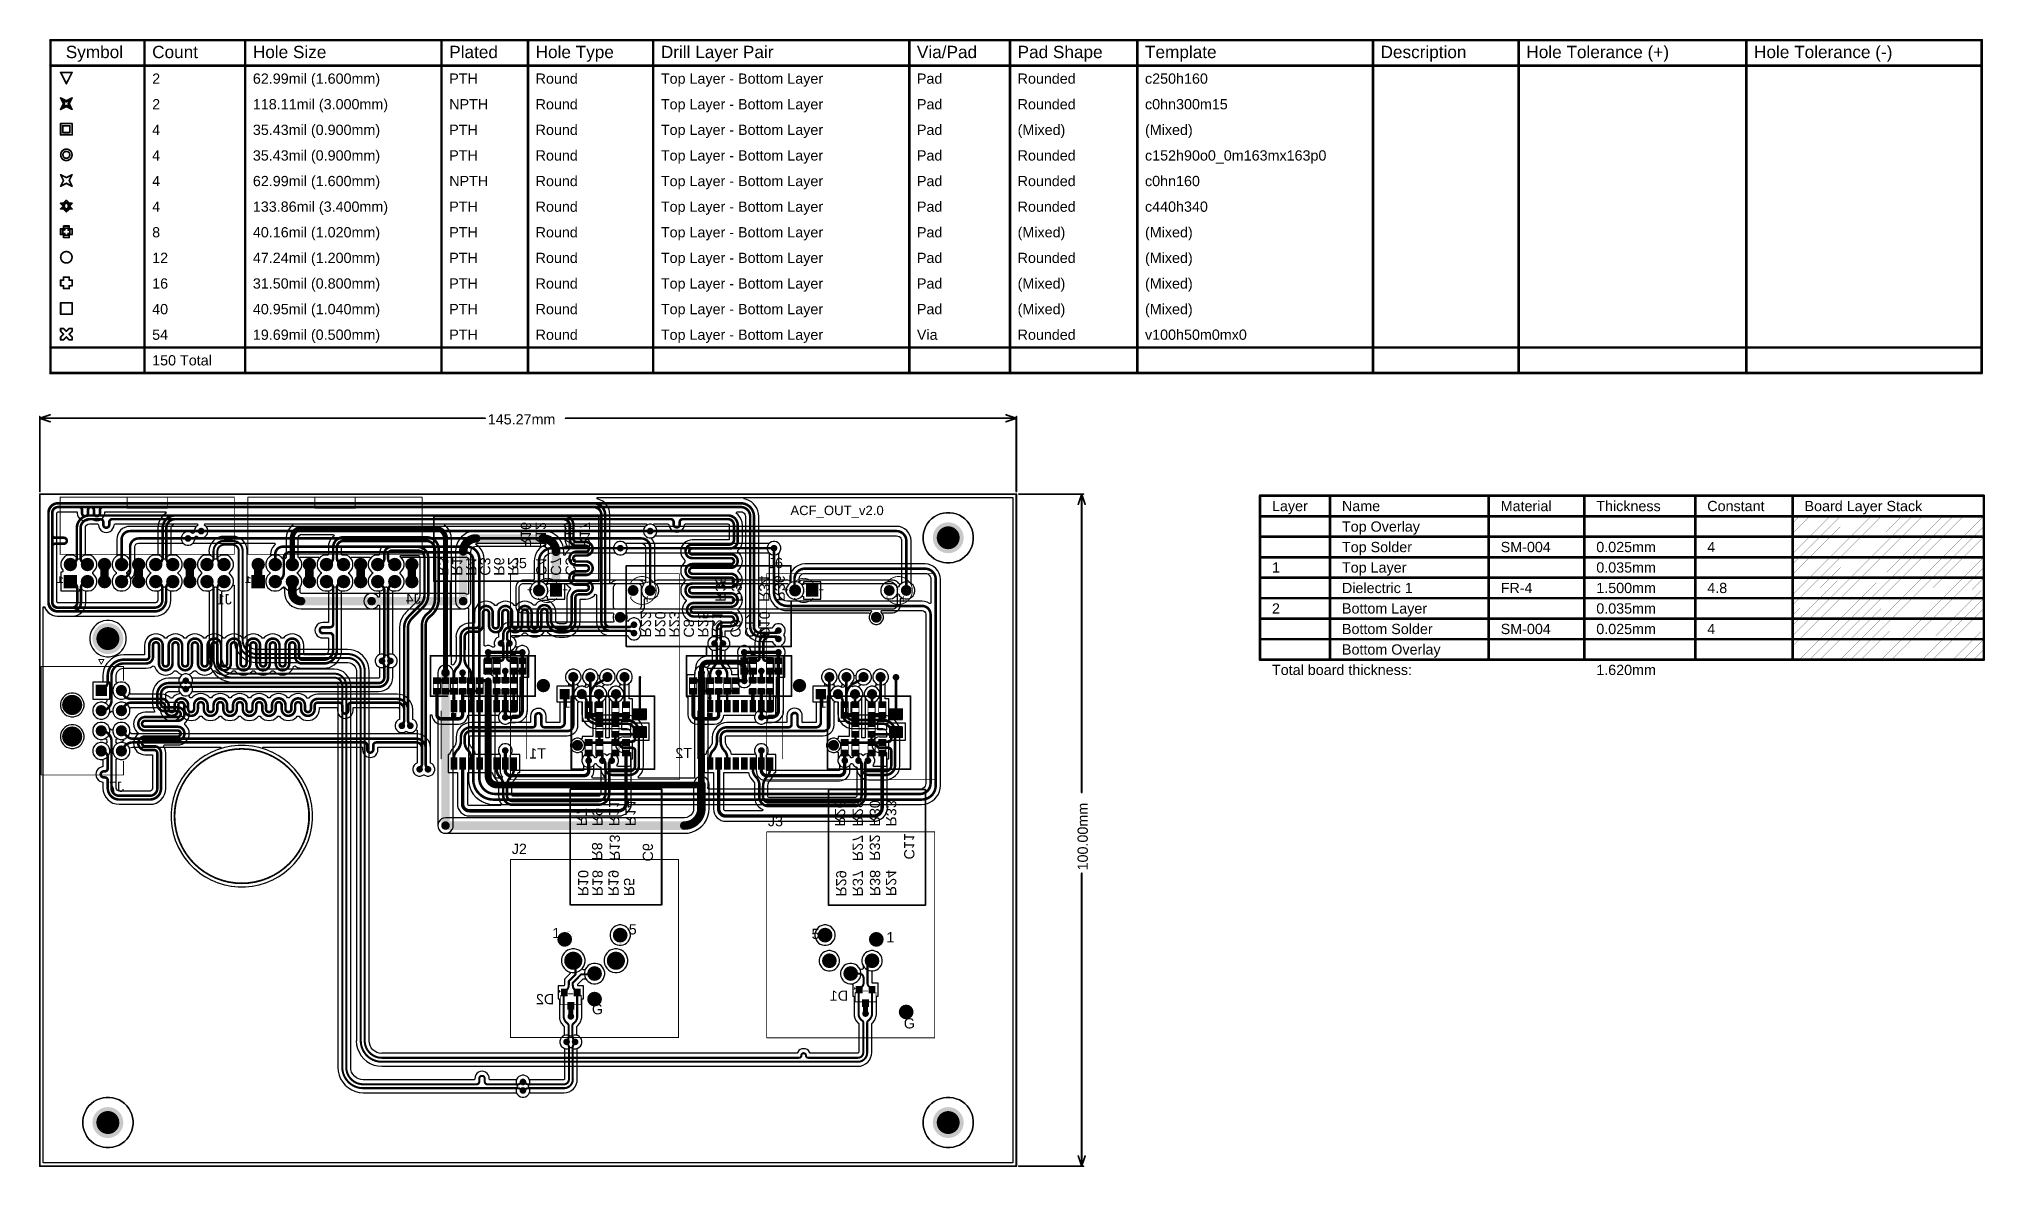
# Model space of a CAD drawing. Header units: inches. Extents: x 0 to 289, y 0 to 168.
import ezdxf

# ---------------------------------------------------------------- set-up
doc = ezdxf.new("R2010")
doc.units = ezdxf.units.IN
for name, color, linetype in [('Board Outline', 216, 'Continuous'), ('Bottom Layer', 5, 'Continuous'), ('Bottom Overlay', 54, 'Continuous'), ('Bottom Paste', 16, 'Continuous'), ('Bottom Solder', 6, 'Continuous'), ('Dimension', 6, 'Continuous'), ('Drill Drawing', 1, 'Continuous'), ('Fabrication', 76, 'Continuous'), ('Multi-Layer', 9, 'Continuous'), ('Pad Holes', 156, 'Continuous'), ('Top Layer', 1, 'Continuous'), ('Top Overlay', 2, 'Continuous'), ('Top Solder', 216, 'Continuous'), ('Via Holes', 16, 'Continuous')]:
    doc.layers.add(name, color=color, linetype=linetype)
doc.styles.add('Arial', font='', dxfattribs={"height": 0.2})
doc.styles.add('Courier New_Bold', font='', dxfattribs={"height": 0.2})
doc.styles.get('Arial').set_extended_font_data('Arial')
doc.styles.get('Courier New_Bold').set_extended_font_data('Courier New', bold=True)

msp = doc.modelspace()

# ---------------------------------------------------------------- texts
at = {"layer": 'Bottom Overlay', "style": 'Arial', "text_generation_flag": 2}
for s, p in [('R16', (71.56, 91.94)), ('R12', (73.77, 91.94)), ('R15', (78.02, 91.94)), ('R17', (80.33, 91.94)), ('R3', (59.25, 87.86)), ('R1', (61.33, 87.86)), ('R4', (63.42, 87.86)), ('C3', (65.5, 87.86)), ('R6', (67.58, 87.86)), ('R2', (69.67, 87.86)), ('C4', (73.84, 87.86)), ('C7', (76.02, 87.86)), ('C5', (78.21, 87.86)), ('R35', (100.51, 83.95)), ('R31', (102.9, 83.97)), ('R34', (107.01, 83.97)), ('R36', (109.3, 84.02)), ('R22', (89.41, 78.65)), ('R20', (91.54, 78.65)), ('R23', (93.66, 78.65)), ('C8', (95.79, 78.65)), ('R25', (97.92, 78.65)), ('R21', (100.04, 78.65)), ('C9', (102.74, 78.65)), ('C12', (104.9, 78.65)), ('C10', (107.06, 78.65)), ('R7', (79.86, 50.57)), ('R9', (82.2, 50.57)), ('R11', (84.69, 50.57)), ('R14', (87.13, 50.57)), ('R26', (118.28, 50.52)), ('R28', (120.92, 50.55)), ('R30', (123.46, 50.55)), ('R33', (125.89, 50.55)), ('R13', (84.77, 45.44)), ('R32', (123.46, 45.44)), ('C11', (128.58, 45.64)), ('R8', (82.15, 45.47)), ('C6', (89.69, 45.34)), ('R27', (120.92, 45.39)), ('R10', (80.08, 40.16)), ('R18', (82.21, 40.16)), ('R19', (84.59, 40.16)), ('R29', (118.46, 40.11)), ('R37', (120.92, 40.13)), ('R38', (123.49, 40.18)), ('R24', (125.88, 40.18)), ('R5', (86.9, 40.18))]:
    msp.add_text(s, height=1.524, rotation=270, dxfattribs=at).set_placement(p)
for s, p in [('J1', (28.55, 83.59)), ('J4', (56.67, 83.69)), ('T1', (75.29, 60.66)), ('T2', (97.03, 60.71)), ('J7', (12.55, 55.7)), ('D1', (120.24, 24.61)), ('D2', (76.53, 24.1))]:
    msp.add_text(s, height=1.524, dxfattribs=at).set_placement(p)
at = {"layer": 'Dimension', "style": 'Arial'}
msp.add_text('145.27mm', height=1.524, dxfattribs=at).set_placement((66.64, 110.36))
msp.add_text('100.00mm', height=1.524, rotation=90, dxfattribs=at).set_placement((155.9, 44.01))
at = {"layer": 'Drill Drawing', "style": 'Arial'}
for s, height, p in [('Symbol', 1.829, (3.87, 164.86)), ('Count', 1.829, (16.72, 164.86)), ('Hole Size', 1.829, (31.7, 164.86)), ('Plated', 1.829, (60.91, 164.86)), ('Hole Type', 1.829, (73.76, 164.86)), ('Drill Layer Pair', 1.8288, (92.39, 164.86)), ('Via/Pad', 1.829, (130.48, 164.86)), ('Pad Shape', 1.829, (145.46, 164.86)), ('Template', 1.829, (164.41, 164.86)), ('Description', 1.8288, (199.45, 164.86)), ('Hole Tolerance (+)', 1.8288, (221.14, 164.86)), ('Hole Tolerance (-)', 1.8288, (255.01, 164.86)), ('2', 1.52, (16.72, 161.05)), ('62.99mil (1.600mm)', 1.524, (31.7, 161.05)), ('PTH', 1.524, (60.91, 161.05)), ('Round', 1.524, (73.76, 161.05)), ('Top Layer - Bottom Layer', 1.524, (92.39, 161.05)), ('Pad', 1.524, (130.48, 161.05)), ('Rounded', 1.524, (145.46, 161.05)), ('c250h160', 1.524, (164.41, 161.05)), ('2', 1.52, (16.72, 157.24)), ('118.11mil (3.000mm)', 1.524, (31.7, 157.24)), ('NPTH', 1.524, (60.91, 157.24)), ('Round', 1.524, (73.76, 157.24)), ('Top Layer - Bottom Layer', 1.524, (92.39, 157.24)), ('Pad', 1.524, (130.48, 157.24)), ('Rounded', 1.524, (145.46, 157.24)), ('c0hn300m15', 1.524, (164.41, 157.24)), ('4', 1.52, (16.72, 153.43)), ('35.43mil (0.900mm)', 1.524, (31.7, 153.43)), ('PTH', 1.524, (60.91, 153.43)), ('Round', 1.524, (73.76, 153.43)), ('Top Layer - Bottom Layer', 1.524, (92.39, 153.43)), ('Pad', 1.524, (130.48, 153.43)), ('(Mixed)', 1.524, (145.46, 153.43)), ('(Mixed)', 1.524, (164.41, 153.43)), ('4', 1.52, (16.72, 149.62)), ('35.43mil (0.900mm)', 1.524, (31.7, 149.62)), ('PTH', 1.524, (60.91, 149.62)), ('Round', 1.524, (73.76, 149.62)), ('Top Layer - Bottom Layer', 1.524, (92.39, 149.62)), ('Pad', 1.524, (130.48, 149.62)), ('Rounded', 1.524, (145.46, 149.62)), ('c152h90o0_0m163mx163p0', 1.524, (164.41, 149.62)), ('4', 1.52, (16.72, 145.81)), ('62.99mil (1.600mm)', 1.524, (31.7, 145.81)), ('NPTH', 1.524, (60.91, 145.81)), ('Round', 1.524, (73.76, 145.81)), ('Top Layer - Bottom Layer', 1.524, (92.39, 145.81)), ('Pad', 1.524, (130.48, 145.81)), ('Rounded', 1.524, (145.46, 145.81)), ('c0hn160', 1.524, (164.41, 145.81)), ('4', 1.52, (16.72, 142)), ('133.86mil (3.400mm)', 1.524, (31.7, 142)), ('PTH', 1.524, (60.91, 142)), ('Round', 1.524, (73.76, 142)), ('Top Layer - Bottom Layer', 1.524, (92.39, 142)), ('Pad', 1.524, (130.48, 142)), ('Rounded', 1.524, (145.46, 142)), ('c440h340', 1.524, (164.41, 142)), ('8', 1.52, (16.72, 138.19)), ('40.16mil (1.020mm)', 1.524, (31.7, 138.19)), ('PTH', 1.524, (60.91, 138.19)), ('Round', 1.524, (73.76, 138.19)), ('Top Layer - Bottom Layer', 1.524, (92.39, 138.19)), ('Pad', 1.524, (130.48, 138.19)), ('(Mixed)', 1.524, (145.46, 138.19)), ('(Mixed)', 1.524, (164.41, 138.19)), ('12', 1.524, (16.72, 134.38)), ('47.24mil (1.200mm)', 1.524, (31.7, 134.38)), ('PTH', 1.524, (60.91, 134.38)), ('Round', 1.524, (73.76, 134.38)), ('Top Layer - Bottom Layer', 1.524, (92.39, 134.38)), ('Pad', 1.524, (130.48, 134.38)), ('Rounded', 1.524, (145.46, 134.38)), ('(Mixed)', 1.524, (164.41, 134.38)), ('16', 1.524, (16.72, 130.57)), ('31.50mil (0.800mm)', 1.524, (31.7, 130.57)), ('PTH', 1.524, (60.91, 130.57)), ('Round', 1.524, (73.76, 130.57)), ('Top Layer - Bottom Layer', 1.524, (92.39, 130.57)), ('Pad', 1.524, (130.48, 130.57)), ('(Mixed)', 1.524, (145.46, 130.57)), ('(Mixed)', 1.524, (164.41, 130.57)), ('40', 1.524, (16.72, 126.76)), ('40.95mil (1.040mm)', 1.524, (31.7, 126.76)), ('PTH', 1.524, (60.91, 126.76)), ('Round', 1.524, (73.76, 126.76)), ('Top Layer - Bottom Layer', 1.524, (92.39, 126.76)), ('Pad', 1.524, (130.48, 126.76)), ('(Mixed)', 1.524, (145.46, 126.76)), ('(Mixed)', 1.524, (164.41, 126.76)), ('19.69mil (0.500mm)', 1.524, (31.7, 122.95)), ('Round', 1.524, (73.76, 122.95)), ('Via', 1.524, (130.48, 122.95)), ('Rounded', 1.524, (145.46, 122.95)), ('v100h50m0mx0', 1.524, (164.41, 122.95)), ('54', 1.524, (16.72, 122.95)), ('PTH', 1.524, (60.91, 122.95)), ('Top Layer - Bottom Layer', 1.524, (92.39, 122.95)), ('150 Total', 1.524, (16.72, 119.14))]:
    msp.add_text(s, height=height, dxfattribs=at).set_placement(p)
at = {"layer": 'Fabrication', "style": 'Arial'}
for s, height, p in [('Layer', 1.524, (183.3, 97.46)), ('Name', 1.524, (193.71, 97.46)), ('Material', 1.524, (217.32, 97.46)), ('Thickness', 1.524, (231.54, 97.46)), ('Constant', 1.524, (248.05, 97.46)), ('Board Layer Stack', 1.524, (262.52, 97.46)), ('Top Overlay', 1.524, (193.71, 94.41)), ('Top Solder', 1.524, (193.71, 91.36)), ('SM-004', 1.524, (217.32, 91.36)), ('0.025mm', 1.524, (231.54, 91.36)), ('4', 1.52, (248.05, 91.36)), ('1', 1.52, (183.3, 88.32)), ('Top Layer', 1.524, (193.71, 88.32)), ('0.035mm', 1.524, (231.54, 88.32)), ('Dielectric 1', 1.524, (193.71, 85.27)), ('FR-4', 1.524, (217.32, 85.27)), ('1.500mm', 1.524, (231.54, 85.27)), ('4.8', 1.524, (248.05, 85.27)), ('2', 1.52, (183.3, 82.22)), ('Bottom Layer', 1.524, (193.71, 82.22)), ('0.035mm', 1.524, (231.54, 82.22)), ('Bottom Solder', 1.524, (193.71, 79.17)), ('SM-004', 1.524, (217.32, 79.17)), ('0.025mm', 1.524, (231.54, 79.17)), ('4', 1.52, (248.05, 79.17)), ('Bottom Overlay', 1.524, (193.71, 76.12)), ('Total board thickness:', 1.524, (183.3, 73.08)), ('1.620mm', 1.524, (231.54, 73.08))]:
    msp.add_text(s, height=height, dxfattribs=at).set_placement(p)
at = {"layer": 'Top Overlay', "style": 'Arial'}
msp.add_text('ACF_OUT_v2.0', height=1.397, rotation=360, dxfattribs=at).set_placement((111.66, 96.87))
for s, p in [('J5', (70.21, 88.98)), ('J6', (108.31, 88.98)), ('J3', (108.31, 50.58)), ('J2', (70.21, 46.46))]:
    msp.add_text(s, height=1.524, dxfattribs=at).set_placement(p)

# ---------------------------------------------------------------- blocks, each defined once
blk = doc.blocks.new('H1102NLT_B_1')
at = {"layer": 'Bottom Layer'}
for points in [[(-5.1, 4.83), (-3.43, 4.83), (-3.43, 4.06), (-5.1, 4.06)], [(-5.1, 3.55), (-3.43, 3.55), (-3.43, 2.79), (-5.1, 2.79)], [(5.1, 4.06), (3.43, 4.06), (3.43, 4.83), (5.1, 4.83)], [(5.1, 2.79), (3.43, 2.79), (3.43, 3.55), (5.1, 3.55)], [(-5.1, 2.29), (-3.43, 2.29), (-3.43, 1.52), (-5.1, 1.52)], [(-5.1, 1.02), (-3.43, 1.02), (-3.43, 0.25), (-5.1, 0.25)], [(5.1, 1.52), (3.43, 1.52), (3.43, 2.29), (5.1, 2.29)], [(5.1, 0.25), (3.43, 0.25), (3.43, 1.02), (5.1, 1.02)], [(-5.1, -0.25), (-3.43, -0.25), (-3.43, -1.02), (-5.1, -1.02)], [(-5.1, -1.52), (-3.43, -1.52), (-3.43, -2.29), (-5.1, -2.29)], [(-5.1, -2.79), (-3.43, -2.79), (-3.43, -3.56), (-5.1, -3.56)], [(5.1, -1.02), (3.43, -1.02), (3.43, -0.25), (5.1, -0.25)], [(5.1, -2.29), (3.43, -2.29), (3.43, -1.52), (5.1, -1.52)], [(5.1, -3.56), (3.43, -3.56), (3.43, -2.79), (5.1, -2.79)], [(-5.1, -4.06), (-3.43, -4.06), (-3.43, -4.83), (-5.1, -4.83)], [(5.1, -4.83), (3.43, -4.83), (3.43, -4.06), (5.1, -4.06)]]:
    blk.add_hatch(color=5, dxfattribs=at).paths.add_polyline_path(points)
at = {"layer": 'Bottom Overlay'}
blk.add_hatch(color=54, dxfattribs=at).paths.add_polyline_path([(-3.23, -4.9), (-2.41, -4.9), (-2.41, -4.09), (-3.23, -4.09)])
at = {"layer": 'Bottom Paste'}
for points in [[(-5.1, 4.83), (-3.43, 4.83), (-3.43, 4.06), (-5.1, 4.06)], [(-5.1, 3.55), (-3.43, 3.55), (-3.43, 2.79), (-5.1, 2.79)], [(5.1, 4.06), (3.43, 4.06), (3.43, 4.83), (5.1, 4.83)], [(5.1, 2.79), (3.43, 2.79), (3.43, 3.55), (5.1, 3.55)], [(-5.1, 2.29), (-3.43, 2.29), (-3.43, 1.52), (-5.1, 1.52)], [(-5.1, 1.02), (-3.43, 1.02), (-3.43, 0.25), (-5.1, 0.25)], [(5.1, 1.52), (3.43, 1.52), (3.43, 2.29), (5.1, 2.29)], [(5.1, 0.25), (3.43, 0.25), (3.43, 1.02), (5.1, 1.02)], [(-5.1, -0.25), (-3.43, -0.25), (-3.43, -1.02), (-5.1, -1.02)], [(-5.1, -1.52), (-3.43, -1.52), (-3.43, -2.29), (-5.1, -2.29)], [(-5.1, -2.79), (-3.43, -2.79), (-3.43, -3.56), (-5.1, -3.56)], [(5.1, -1.02), (3.43, -1.02), (3.43, -0.25), (5.1, -0.25)], [(5.1, -2.29), (3.43, -2.29), (3.43, -1.52), (5.1, -1.52)], [(5.1, -3.56), (3.43, -3.56), (3.43, -2.79), (5.1, -2.79)], [(-5.1, -4.06), (-3.43, -4.06), (-3.43, -4.83), (-5.1, -4.83)], [(5.1, -4.83), (3.43, -4.83), (3.43, -4.06), (5.1, -4.06)]]:
    blk.add_hatch(color=16, dxfattribs=at).paths.add_polyline_path(points)
at = {"layer": 'Bottom Solder'}
for points in [[(-5.2, 4.93), (-3.33, 4.93), (-3.33, 3.96), (-5.2, 3.96)], [(-5.2, 3.66), (-3.33, 3.66), (-3.33, 2.69), (-5.2, 2.69)], [(5.2, 3.96), (3.33, 3.96), (3.33, 4.93), (5.2, 4.93)], [(5.2, 2.69), (3.33, 2.69), (3.33, 3.66), (5.2, 3.66)], [(-5.2, 2.39), (-3.33, 2.39), (-3.33, 1.42), (-5.2, 1.42)], [(-5.2, 1.12), (-3.33, 1.12), (-3.33, 0.15), (-5.2, 0.15)], [(5.2, 1.42), (3.33, 1.42), (3.33, 2.39), (5.2, 2.39)], [(5.2, 0.15), (3.33, 0.15), (3.33, 1.12), (5.2, 1.12)], [(-5.2, -0.15), (-3.33, -0.15), (-3.33, -1.12), (-5.2, -1.12)], [(-5.2, -1.42), (-3.33, -1.42), (-3.33, -2.39), (-5.2, -2.39)], [(-5.2, -2.69), (-3.33, -2.69), (-3.33, -3.66), (-5.2, -3.66)], [(5.2, -1.12), (3.33, -1.12), (3.33, -0.15), (5.2, -0.15)], [(5.2, -2.39), (3.33, -2.39), (3.33, -1.42), (5.2, -1.42)], [(5.2, -3.66), (3.33, -3.66), (3.33, -2.69), (5.2, -2.69)], [(-5.2, -3.96), (-3.33, -3.96), (-3.33, -4.93), (-5.2, -4.93)], [(5.2, -4.93), (3.33, -4.93), (3.33, -3.96), (5.2, -3.96)]]:
    blk.add_hatch(color=6, dxfattribs=at).paths.add_polyline_path(points)
at = {"layer": 'Bottom Overlay'}
for points in [[(3.55, 6.35, 0.127, 0.127, 0), (-3.56, 6.35, 0.127, 0.127, 0)], [(-5.48, -4.6, 0.254, 0.254, 0), (-5.48, -4.34, 0.254, 0.254, 0)], [(-5.36, -4.47, 0.254, 0.254, 0), (-5.48, -4.34, 0.254, 0.254, 0)], [(-5.48, -4.6, 0.254, 0.254, 0), (-5.36, -4.47, 0.254, 0.254, 0)], [(3.55, -6.35, 0.127, 0.127, 0), (-3.56, -6.35, 0.127, 0.127, 0)]]:
    blk.add_lwpolyline(points, format="xyseb", dxfattribs=at)
for points in [[(-3.59, 6.35, 0.0635, 0.0635, 1), (-3.52, 6.35, 0.0635, 0.0635, 1)], [(3.52, 6.35, 0.0635, 0.0635, 1), (3.59, 6.35, 0.0635, 0.0635, 1)], [(-5.55, -4.34, 0.127, 0.127, 1), (-5.42, -4.34, 0.127, 0.127, 1)], [(-5.55, -4.34, 0.127, 0.127, 1), (-5.42, -4.34, 0.127, 0.127, 1)], [(-5.55, -4.6, 0.127, 0.127, 1), (-5.42, -4.6, 0.127, 0.127, 1)], [(-5.55, -4.6, 0.127, 0.127, 1), (-5.42, -4.6, 0.127, 0.127, 1)], [(-5.42, -4.47, 0.127, 0.127, 1), (-5.29, -4.47, 0.127, 0.127, 1)], [(-5.42, -4.47, 0.127, 0.127, 1), (-5.29, -4.47, 0.127, 0.127, 1)], [(-3.59, -6.35, 0.0635, 0.0635, 1), (-3.52, -6.35, 0.0635, 0.0635, 1)], [(3.52, -6.35, 0.0635, 0.0635, 1), (3.59, -6.35, 0.0635, 0.0635, 1)]]:
    blk.add_lwpolyline(points, format="xyseb", close=True, dxfattribs=at)
blk = doc.blocks.new('H1102NLT_B_2')
at = {"layer": 'Bottom Layer'}
for points in [[(-5.1, 4.83), (-3.43, 4.83), (-3.43, 4.06), (-5.1, 4.06)], [(-5.1, 3.55), (-3.43, 3.55), (-3.43, 2.79), (-5.1, 2.79)], [(5.1, 4.06), (3.43, 4.06), (3.43, 4.83), (5.1, 4.83)], [(5.1, 2.79), (3.43, 2.79), (3.43, 3.55), (5.1, 3.55)], [(-5.1, 2.29), (-3.43, 2.29), (-3.43, 1.52), (-5.1, 1.52)], [(-5.1, 1.02), (-3.43, 1.02), (-3.43, 0.25), (-5.1, 0.25)], [(5.1, 1.52), (3.43, 1.52), (3.43, 2.29), (5.1, 2.29)], [(5.1, 0.25), (3.43, 0.25), (3.43, 1.02), (5.1, 1.02)], [(-5.1, -0.25), (-3.43, -0.25), (-3.43, -1.02), (-5.1, -1.02)], [(-5.1, -1.52), (-3.43, -1.52), (-3.43, -2.29), (-5.1, -2.29)], [(-5.1, -2.79), (-3.43, -2.79), (-3.43, -3.56), (-5.1, -3.56)], [(5.1, -1.02), (3.43, -1.02), (3.43, -0.25), (5.1, -0.25)], [(5.1, -2.29), (3.43, -2.29), (3.43, -1.52), (5.1, -1.52)], [(5.1, -3.56), (3.43, -3.56), (3.43, -2.79), (5.1, -2.79)], [(-5.1, -4.06), (-3.43, -4.06), (-3.43, -4.83), (-5.1, -4.83)], [(5.1, -4.83), (3.43, -4.83), (3.43, -4.06), (5.1, -4.06)]]:
    blk.add_hatch(color=5, dxfattribs=at).paths.add_polyline_path(points)
at = {"layer": 'Bottom Overlay'}
blk.add_hatch(color=54, dxfattribs=at).paths.add_polyline_path([(-3.23, -4.9), (-2.41, -4.9), (-2.41, -4.09), (-3.23, -4.09)])
at = {"layer": 'Bottom Paste'}
for points in [[(-5.1, 4.83), (-3.43, 4.83), (-3.43, 4.06), (-5.1, 4.06)], [(-5.1, 3.55), (-3.43, 3.55), (-3.43, 2.79), (-5.1, 2.79)], [(5.1, 4.06), (3.43, 4.06), (3.43, 4.83), (5.1, 4.83)], [(5.1, 2.79), (3.43, 2.79), (3.43, 3.55), (5.1, 3.55)], [(-5.1, 2.29), (-3.43, 2.29), (-3.43, 1.52), (-5.1, 1.52)], [(-5.1, 1.02), (-3.43, 1.02), (-3.43, 0.25), (-5.1, 0.25)], [(5.1, 1.52), (3.43, 1.52), (3.43, 2.29), (5.1, 2.29)], [(5.1, 0.25), (3.43, 0.25), (3.43, 1.02), (5.1, 1.02)], [(-5.1, -0.25), (-3.43, -0.25), (-3.43, -1.02), (-5.1, -1.02)], [(-5.1, -1.52), (-3.43, -1.52), (-3.43, -2.29), (-5.1, -2.29)], [(-5.1, -2.79), (-3.43, -2.79), (-3.43, -3.56), (-5.1, -3.56)], [(5.1, -1.02), (3.43, -1.02), (3.43, -0.25), (5.1, -0.25)], [(5.1, -2.29), (3.43, -2.29), (3.43, -1.52), (5.1, -1.52)], [(5.1, -3.56), (3.43, -3.56), (3.43, -2.79), (5.1, -2.79)], [(-5.1, -4.06), (-3.43, -4.06), (-3.43, -4.83), (-5.1, -4.83)], [(5.1, -4.83), (3.43, -4.83), (3.43, -4.06), (5.1, -4.06)]]:
    blk.add_hatch(color=16, dxfattribs=at).paths.add_polyline_path(points)
at = {"layer": 'Bottom Solder'}
for points in [[(-5.2, 4.93), (-3.33, 4.93), (-3.33, 3.96), (-5.2, 3.96)], [(-5.2, 3.66), (-3.33, 3.66), (-3.33, 2.69), (-5.2, 2.69)], [(5.2, 3.96), (3.33, 3.96), (3.33, 4.93), (5.2, 4.93)], [(5.2, 2.69), (3.33, 2.69), (3.33, 3.66), (5.2, 3.66)], [(-5.2, 2.39), (-3.33, 2.39), (-3.33, 1.42), (-5.2, 1.42)], [(-5.2, 1.12), (-3.33, 1.12), (-3.33, 0.15), (-5.2, 0.15)], [(5.2, 1.42), (3.33, 1.42), (3.33, 2.39), (5.2, 2.39)], [(5.2, 0.15), (3.33, 0.15), (3.33, 1.12), (5.2, 1.12)], [(-5.2, -0.15), (-3.33, -0.15), (-3.33, -1.12), (-5.2, -1.12)], [(-5.2, -1.42), (-3.33, -1.42), (-3.33, -2.39), (-5.2, -2.39)], [(-5.2, -2.69), (-3.33, -2.69), (-3.33, -3.66), (-5.2, -3.66)], [(5.2, -1.12), (3.33, -1.12), (3.33, -0.15), (5.2, -0.15)], [(5.2, -2.39), (3.33, -2.39), (3.33, -1.42), (5.2, -1.42)], [(5.2, -3.66), (3.33, -3.66), (3.33, -2.69), (5.2, -2.69)], [(-5.2, -3.96), (-3.33, -3.96), (-3.33, -4.93), (-5.2, -4.93)], [(5.2, -4.93), (3.33, -4.93), (3.33, -3.96), (5.2, -3.96)]]:
    blk.add_hatch(color=6, dxfattribs=at).paths.add_polyline_path(points)
at = {"layer": 'Bottom Overlay'}
for points in [[(3.55, 6.35, 0.127, 0.127, 0), (-3.56, 6.35, 0.127, 0.127, 0)], [(-5.48, -4.6, 0.254, 0.254, 0), (-5.48, -4.34, 0.254, 0.254, 0)], [(-5.36, -4.47, 0.254, 0.254, 0), (-5.48, -4.34, 0.254, 0.254, 0)], [(-5.48, -4.6, 0.254, 0.254, 0), (-5.36, -4.47, 0.254, 0.254, 0)], [(3.55, -6.35, 0.127, 0.127, 0), (-3.56, -6.35, 0.127, 0.127, 0)]]:
    blk.add_lwpolyline(points, format="xyseb", dxfattribs=at)
for points in [[(-3.59, 6.35, 0.0635, 0.0635, 1), (-3.52, 6.35, 0.0635, 0.0635, 1)], [(3.52, 6.35, 0.0635, 0.0635, 1), (3.59, 6.35, 0.0635, 0.0635, 1)], [(-5.55, -4.34, 0.127, 0.127, 1), (-5.42, -4.34, 0.127, 0.127, 1)], [(-5.55, -4.34, 0.127, 0.127, 1), (-5.42, -4.34, 0.127, 0.127, 1)], [(-5.55, -4.6, 0.127, 0.127, 1), (-5.42, -4.6, 0.127, 0.127, 1)], [(-5.55, -4.6, 0.127, 0.127, 1), (-5.42, -4.6, 0.127, 0.127, 1)], [(-5.42, -4.47, 0.127, 0.127, 1), (-5.29, -4.47, 0.127, 0.127, 1)], [(-5.42, -4.47, 0.127, 0.127, 1), (-5.29, -4.47, 0.127, 0.127, 1)], [(-3.59, -6.35, 0.0635, 0.0635, 1), (-3.52, -6.35, 0.0635, 0.0635, 1)], [(3.52, -6.35, 0.0635, 0.0635, 1), (3.59, -6.35, 0.0635, 0.0635, 1)]]:
    blk.add_lwpolyline(points, format="xyseb", close=True, dxfattribs=at)
blk = doc.blocks.new('R___0603_B_3')
at = {"layer": 'Bottom Layer'}
for points in [[(-1.143, -0.4445), (-1.143, 0.4445), (-0.381, 0.4445), (-0.381, -0.4445)], [(0.381, -0.4445), (0.381, 0.4445), (1.143, 0.4445), (1.143, -0.4445)]]:
    blk.add_hatch(color=5, dxfattribs=at).paths.add_polyline_path(points)
at = {"layer": 'Bottom Paste'}
for points in [[(-1.143, -0.4445), (-1.143, 0.4445), (-0.381, 0.4445), (-0.381, -0.4445)], [(0.381, -0.4445), (0.381, 0.4445), (1.143, 0.4445), (1.143, -0.4445)]]:
    blk.add_hatch(color=16, dxfattribs=at).paths.add_polyline_path(points)
at = {"layer": 'Bottom Solder'}
for points in [[(-1.2446, -0.5461), (-1.2446, 0.5461), (-0.2794, 0.5461), (-0.2794, -0.5461)], [(0.2794, -0.5461), (0.2794, 0.5461), (1.2446, 0.5461), (1.2446, -0.5461)]]:
    blk.add_hatch(color=6, dxfattribs=at).paths.add_polyline_path(points)
at = {"layer": 'Bottom Overlay'}
for points in [[(-1.2192, 0.5334, 0.127, 0.127, 0), (-1.2192, -0.5334, 0.127, 0.127, 0)], [(-1.2192, 0.5334, 0.127, 0.127, 0), (1.2192, 0.5334, 0.127, 0.127, 0)], [(1.2192, 0.5334, 0.127, 0.127, 0), (1.2192, -0.5334, 0.127, 0.127, 0)], [(-1.2192, -0.5334, 0.127, 0.127, 0), (1.2192, -0.5334, 0.127, 0.127, 0)]]:
    blk.add_lwpolyline(points, format="xyseb", dxfattribs=at)
for points in [[(-1.25095, 0.5334, 0.0635, 0.0635, 1), (-1.18745, 0.5334, 0.0635, 0.0635, 1)], [(-1.25095, 0.5334, 0.0635, 0.0635, 1), (-1.18745, 0.5334, 0.0635, 0.0635, 1)], [(1.18745, 0.5334, 0.0635, 0.0635, 1), (1.25095, 0.5334, 0.0635, 0.0635, 1)], [(1.18745, 0.5334, 0.0635, 0.0635, 1), (1.25095, 0.5334, 0.0635, 0.0635, 1)], [(-1.25095, -0.5334, 0.0635, 0.0635, 1), (-1.18745, -0.5334, 0.0635, 0.0635, 1)], [(-1.25095, -0.5334, 0.0635, 0.0635, 1), (-1.18745, -0.5334, 0.0635, 0.0635, 1)], [(1.18745, -0.5334, 0.0635, 0.0635, 1), (1.25095, -0.5334, 0.0635, 0.0635, 1)], [(1.18745, -0.5334, 0.0635, 0.0635, 1), (1.25095, -0.5334, 0.0635, 0.0635, 1)]]:
    blk.add_lwpolyline(points, format="xyseb", close=True, dxfattribs=at)
blk = doc.blocks.new('R___0603_B_4')
at = {"layer": 'Bottom Layer'}
for points in [[(-1.143, -0.4445), (-1.143, 0.4445), (-0.381, 0.4445), (-0.381, -0.4445)], [(0.381, -0.4445), (0.381, 0.4445), (1.143, 0.4445), (1.143, -0.4445)]]:
    blk.add_hatch(color=5, dxfattribs=at).paths.add_polyline_path(points)
at = {"layer": 'Bottom Paste'}
for points in [[(-1.143, -0.4445), (-1.143, 0.4445), (-0.381, 0.4445), (-0.381, -0.4445)], [(0.381, -0.4445), (0.381, 0.4445), (1.143, 0.4445), (1.143, -0.4445)]]:
    blk.add_hatch(color=16, dxfattribs=at).paths.add_polyline_path(points)
at = {"layer": 'Bottom Solder'}
for points in [[(-1.2446, -0.5461), (-1.2446, 0.5461), (-0.2794, 0.5461), (-0.2794, -0.5461)], [(0.2794, -0.5461), (0.2794, 0.5461), (1.2446, 0.5461), (1.2446, -0.5461)]]:
    blk.add_hatch(color=6, dxfattribs=at).paths.add_polyline_path(points)
at = {"layer": 'Bottom Overlay'}
for points in [[(-1.2192, -0.5334, 0.127, 0.127, 0), (-1.2192, 0.5334, 0.127, 0.127, 0)], [(1.2192, 0.5334, 0.127, 0.127, 0), (-1.2192, 0.5334, 0.127, 0.127, 0)], [(1.2192, -0.5334, 0.127, 0.127, 0), (1.2192, 0.5334, 0.127, 0.127, 0)], [(1.2192, -0.5334, 0.127, 0.127, 0), (-1.2192, -0.5334, 0.127, 0.127, 0)]]:
    blk.add_lwpolyline(points, format="xyseb", dxfattribs=at)
for points in [[(-1.25095, 0.5334, 0.0635, 0.0635, 1), (-1.18745, 0.5334, 0.0635, 0.0635, 1)], [(-1.25095, 0.5334, 0.0635, 0.0635, 1), (-1.18745, 0.5334, 0.0635, 0.0635, 1)], [(1.18745, 0.5334, 0.0635, 0.0635, 1), (1.25095, 0.5334, 0.0635, 0.0635, 1)], [(1.18745, 0.5334, 0.0635, 0.0635, 1), (1.25095, 0.5334, 0.0635, 0.0635, 1)], [(-1.25095, -0.5334, 0.0635, 0.0635, 1), (-1.18745, -0.5334, 0.0635, 0.0635, 1)], [(-1.25095, -0.5334, 0.0635, 0.0635, 1), (-1.18745, -0.5334, 0.0635, 0.0635, 1)], [(1.18745, -0.5334, 0.0635, 0.0635, 1), (1.25095, -0.5334, 0.0635, 0.0635, 1)], [(1.18745, -0.5334, 0.0635, 0.0635, 1), (1.25095, -0.5334, 0.0635, 0.0635, 1)]]:
    blk.add_lwpolyline(points, format="xyseb", close=True, dxfattribs=at)
blk = doc.blocks.new('R___0603_B_5')
at = {"layer": 'Bottom Layer'}
for points in [[(-1.143, -0.4445), (-1.143, 0.4445), (-0.381, 0.4445), (-0.381, -0.4445)], [(0.381, -0.4445), (0.381, 0.4445), (1.143, 0.4445), (1.143, -0.4445)]]:
    blk.add_hatch(color=5, dxfattribs=at).paths.add_polyline_path(points)
at = {"layer": 'Bottom Paste'}
for points in [[(-1.143, -0.4445), (-1.143, 0.4445), (-0.381, 0.4445), (-0.381, -0.4445)], [(0.381, -0.4445), (0.381, 0.4445), (1.143, 0.4445), (1.143, -0.4445)]]:
    blk.add_hatch(color=16, dxfattribs=at).paths.add_polyline_path(points)
at = {"layer": 'Bottom Solder'}
for points in [[(-1.2446, -0.5461), (-1.2446, 0.5461), (-0.2794, 0.5461), (-0.2794, -0.5461)], [(0.2794, -0.5461), (0.2794, 0.5461), (1.2446, 0.5461), (1.2446, -0.5461)]]:
    blk.add_hatch(color=6, dxfattribs=at).paths.add_polyline_path(points)
at = {"layer": 'Bottom Overlay'}
for points in [[(-1.2192, 0.5334, 0.127, 0.127, 0), (-1.2192, -0.5334, 0.127, 0.127, 0)], [(-1.2192, 0.5334, 0.127, 0.127, 0), (1.2192, 0.5334, 0.127, 0.127, 0)], [(1.2192, 0.5334, 0.127, 0.127, 0), (1.2192, -0.5334, 0.127, 0.127, 0)], [(-1.2192, -0.5334, 0.127, 0.127, 0), (1.2192, -0.5334, 0.127, 0.127, 0)]]:
    blk.add_lwpolyline(points, format="xyseb", dxfattribs=at)
for points in [[(-1.25095, 0.5334, 0.0635, 0.0635, 1), (-1.18745, 0.5334, 0.0635, 0.0635, 1)], [(-1.25095, 0.5334, 0.0635, 0.0635, 1), (-1.18745, 0.5334, 0.0635, 0.0635, 1)], [(1.18745, 0.5334, 0.0635, 0.0635, 1), (1.25095, 0.5334, 0.0635, 0.0635, 1)], [(1.18745, 0.5334, 0.0635, 0.0635, 1), (1.25095, 0.5334, 0.0635, 0.0635, 1)], [(-1.25095, -0.5334, 0.0635, 0.0635, 1), (-1.18745, -0.5334, 0.0635, 0.0635, 1)], [(-1.25095, -0.5334, 0.0635, 0.0635, 1), (-1.18745, -0.5334, 0.0635, 0.0635, 1)], [(1.18745, -0.5334, 0.0635, 0.0635, 1), (1.25095, -0.5334, 0.0635, 0.0635, 1)], [(1.18745, -0.5334, 0.0635, 0.0635, 1), (1.25095, -0.5334, 0.0635, 0.0635, 1)]]:
    blk.add_lwpolyline(points, format="xyseb", close=True, dxfattribs=at)
blk = doc.blocks.new('R___0603_B_6')
at = {"layer": 'Bottom Layer'}
for points in [[(-1.143, -0.4445), (-1.143, 0.4445), (-0.381, 0.4445), (-0.381, -0.4445)], [(0.381, -0.4445), (0.381, 0.4445), (1.143, 0.4445), (1.143, -0.4445)]]:
    blk.add_hatch(color=5, dxfattribs=at).paths.add_polyline_path(points)
at = {"layer": 'Bottom Paste'}
for points in [[(-1.143, -0.4445), (-1.143, 0.4445), (-0.381, 0.4445), (-0.381, -0.4445)], [(0.381, -0.4445), (0.381, 0.4445), (1.143, 0.4445), (1.143, -0.4445)]]:
    blk.add_hatch(color=16, dxfattribs=at).paths.add_polyline_path(points)
at = {"layer": 'Bottom Solder'}
for points in [[(-1.2446, -0.5461), (-1.2446, 0.5461), (-0.2794, 0.5461), (-0.2794, -0.5461)], [(0.2794, -0.5461), (0.2794, 0.5461), (1.2446, 0.5461), (1.2446, -0.5461)]]:
    blk.add_hatch(color=6, dxfattribs=at).paths.add_polyline_path(points)
at = {"layer": 'Bottom Overlay'}
for points in [[(-1.2192, 0.5334, 0.127, 0.127, 0), (-1.2192, -0.5334, 0.127, 0.127, 0)], [(-1.2192, 0.5334, 0.127, 0.127, 0), (1.2192, 0.5334, 0.127, 0.127, 0)], [(1.2192, 0.5334, 0.127, 0.127, 0), (1.2192, -0.5334, 0.127, 0.127, 0)], [(-1.2192, -0.5334, 0.127, 0.127, 0), (1.2192, -0.5334, 0.127, 0.127, 0)]]:
    blk.add_lwpolyline(points, format="xyseb", dxfattribs=at)
for points in [[(-1.25095, 0.5334, 0.0635, 0.0635, 1), (-1.18745, 0.5334, 0.0635, 0.0635, 1)], [(-1.25095, 0.5334, 0.0635, 0.0635, 1), (-1.18745, 0.5334, 0.0635, 0.0635, 1)], [(1.18745, 0.5334, 0.0635, 0.0635, 1), (1.25095, 0.5334, 0.0635, 0.0635, 1)], [(1.18745, 0.5334, 0.0635, 0.0635, 1), (1.25095, 0.5334, 0.0635, 0.0635, 1)], [(-1.25095, -0.5334, 0.0635, 0.0635, 1), (-1.18745, -0.5334, 0.0635, 0.0635, 1)], [(-1.25095, -0.5334, 0.0635, 0.0635, 1), (-1.18745, -0.5334, 0.0635, 0.0635, 1)], [(1.18745, -0.5334, 0.0635, 0.0635, 1), (1.25095, -0.5334, 0.0635, 0.0635, 1)], [(1.18745, -0.5334, 0.0635, 0.0635, 1), (1.25095, -0.5334, 0.0635, 0.0635, 1)]]:
    blk.add_lwpolyline(points, format="xyseb", close=True, dxfattribs=at)
blk = doc.blocks.new('R___0603_B_7')
at = {"layer": 'Bottom Layer'}
for points in [[(-1.143, -0.4445), (-1.143, 0.4445), (-0.381, 0.4445), (-0.381, -0.4445)], [(0.381, -0.4445), (0.381, 0.4445), (1.143, 0.4445), (1.143, -0.4445)]]:
    blk.add_hatch(color=5, dxfattribs=at).paths.add_polyline_path(points)
at = {"layer": 'Bottom Paste'}
for points in [[(-1.143, -0.4445), (-1.143, 0.4445), (-0.381, 0.4445), (-0.381, -0.4445)], [(0.381, -0.4445), (0.381, 0.4445), (1.143, 0.4445), (1.143, -0.4445)]]:
    blk.add_hatch(color=16, dxfattribs=at).paths.add_polyline_path(points)
at = {"layer": 'Bottom Solder'}
for points in [[(-1.2446, -0.5461), (-1.2446, 0.5461), (-0.2794, 0.5461), (-0.2794, -0.5461)], [(0.2794, -0.5461), (0.2794, 0.5461), (1.2446, 0.5461), (1.2446, -0.5461)]]:
    blk.add_hatch(color=6, dxfattribs=at).paths.add_polyline_path(points)
at = {"layer": 'Bottom Overlay'}
for points in [[(-1.2192, -0.5334, 0.127, 0.127, 0), (-1.2192, 0.5334, 0.127, 0.127, 0)], [(1.2192, 0.5334, 0.127, 0.127, 0), (-1.2192, 0.5334, 0.127, 0.127, 0)], [(1.2192, -0.5334, 0.127, 0.127, 0), (1.2192, 0.5334, 0.127, 0.127, 0)], [(1.2192, -0.5334, 0.127, 0.127, 0), (-1.2192, -0.5334, 0.127, 0.127, 0)]]:
    blk.add_lwpolyline(points, format="xyseb", dxfattribs=at)
for points in [[(-1.25095, 0.5334, 0.0635, 0.0635, 1), (-1.18745, 0.5334, 0.0635, 0.0635, 1)], [(-1.25095, 0.5334, 0.0635, 0.0635, 1), (-1.18745, 0.5334, 0.0635, 0.0635, 1)], [(1.18745, 0.5334, 0.0635, 0.0635, 1), (1.25095, 0.5334, 0.0635, 0.0635, 1)], [(1.18745, 0.5334, 0.0635, 0.0635, 1), (1.25095, 0.5334, 0.0635, 0.0635, 1)], [(-1.25095, -0.5334, 0.0635, 0.0635, 1), (-1.18745, -0.5334, 0.0635, 0.0635, 1)], [(-1.25095, -0.5334, 0.0635, 0.0635, 1), (-1.18745, -0.5334, 0.0635, 0.0635, 1)], [(1.18745, -0.5334, 0.0635, 0.0635, 1), (1.25095, -0.5334, 0.0635, 0.0635, 1)], [(1.18745, -0.5334, 0.0635, 0.0635, 1), (1.25095, -0.5334, 0.0635, 0.0635, 1)]]:
    blk.add_lwpolyline(points, format="xyseb", close=True, dxfattribs=at)
blk = doc.blocks.new('R___0603_B_8')
at = {"layer": 'Bottom Layer'}
for points in [[(-1.143, -0.4445), (-1.143, 0.4445), (-0.381, 0.4445), (-0.381, -0.4445)], [(0.381, -0.4445), (0.381, 0.4445), (1.143, 0.4445), (1.143, -0.4445)]]:
    blk.add_hatch(color=5, dxfattribs=at).paths.add_polyline_path(points)
at = {"layer": 'Bottom Paste'}
for points in [[(-1.143, -0.4445), (-1.143, 0.4445), (-0.381, 0.4445), (-0.381, -0.4445)], [(0.381, -0.4445), (0.381, 0.4445), (1.143, 0.4445), (1.143, -0.4445)]]:
    blk.add_hatch(color=16, dxfattribs=at).paths.add_polyline_path(points)
at = {"layer": 'Bottom Solder'}
for points in [[(-1.2446, -0.5461), (-1.2446, 0.5461), (-0.2794, 0.5461), (-0.2794, -0.5461)], [(0.2794, -0.5461), (0.2794, 0.5461), (1.2446, 0.5461), (1.2446, -0.5461)]]:
    blk.add_hatch(color=6, dxfattribs=at).paths.add_polyline_path(points)
at = {"layer": 'Bottom Overlay'}
for points in [[(-1.2192, -0.5334, 0.127, 0.127, 0), (-1.2192, 0.5334, 0.127, 0.127, 0)], [(1.2192, 0.5334, 0.127, 0.127, 0), (-1.2192, 0.5334, 0.127, 0.127, 0)], [(1.2192, -0.5334, 0.127, 0.127, 0), (1.2192, 0.5334, 0.127, 0.127, 0)], [(1.2192, -0.5334, 0.127, 0.127, 0), (-1.2192, -0.5334, 0.127, 0.127, 0)]]:
    blk.add_lwpolyline(points, format="xyseb", dxfattribs=at)
for points in [[(-1.25095, 0.5334, 0.0635, 0.0635, 1), (-1.18745, 0.5334, 0.0635, 0.0635, 1)], [(-1.25095, 0.5334, 0.0635, 0.0635, 1), (-1.18745, 0.5334, 0.0635, 0.0635, 1)], [(1.18745, 0.5334, 0.0635, 0.0635, 1), (1.25095, 0.5334, 0.0635, 0.0635, 1)], [(1.18745, 0.5334, 0.0635, 0.0635, 1), (1.25095, 0.5334, 0.0635, 0.0635, 1)], [(-1.25095, -0.5334, 0.0635, 0.0635, 1), (-1.18745, -0.5334, 0.0635, 0.0635, 1)], [(-1.25095, -0.5334, 0.0635, 0.0635, 1), (-1.18745, -0.5334, 0.0635, 0.0635, 1)], [(1.18745, -0.5334, 0.0635, 0.0635, 1), (1.25095, -0.5334, 0.0635, 0.0635, 1)], [(1.18745, -0.5334, 0.0635, 0.0635, 1), (1.25095, -0.5334, 0.0635, 0.0635, 1)]]:
    blk.add_lwpolyline(points, format="xyseb", close=True, dxfattribs=at)
blk = doc.blocks.new('R___0603_B_9')
at = {"layer": 'Bottom Layer'}
for points in [[(-1.143, -0.4445), (-1.143, 0.4445), (-0.381, 0.4445), (-0.381, -0.4445)], [(0.381, -0.4445), (0.381, 0.4445), (1.143, 0.4445), (1.143, -0.4445)]]:
    blk.add_hatch(color=5, dxfattribs=at).paths.add_polyline_path(points)
at = {"layer": 'Bottom Paste'}
for points in [[(-1.143, -0.4445), (-1.143, 0.4445), (-0.381, 0.4445), (-0.381, -0.4445)], [(0.381, -0.4445), (0.381, 0.4445), (1.143, 0.4445), (1.143, -0.4445)]]:
    blk.add_hatch(color=16, dxfattribs=at).paths.add_polyline_path(points)
at = {"layer": 'Bottom Solder'}
for points in [[(-1.2446, -0.5461), (-1.2446, 0.5461), (-0.2794, 0.5461), (-0.2794, -0.5461)], [(0.2794, -0.5461), (0.2794, 0.5461), (1.2446, 0.5461), (1.2446, -0.5461)]]:
    blk.add_hatch(color=6, dxfattribs=at).paths.add_polyline_path(points)
at = {"layer": 'Bottom Overlay'}
for points in [[(-1.2192, -0.5334, 0.127, 0.127, 0), (-1.2192, 0.5334, 0.127, 0.127, 0)], [(1.2192, 0.5334, 0.127, 0.127, 0), (-1.2192, 0.5334, 0.127, 0.127, 0)], [(1.2192, -0.5334, 0.127, 0.127, 0), (1.2192, 0.5334, 0.127, 0.127, 0)], [(1.2192, -0.5334, 0.127, 0.127, 0), (-1.2192, -0.5334, 0.127, 0.127, 0)]]:
    blk.add_lwpolyline(points, format="xyseb", dxfattribs=at)
for points in [[(-1.25095, 0.5334, 0.0635, 0.0635, 1), (-1.18745, 0.5334, 0.0635, 0.0635, 1)], [(-1.25095, 0.5334, 0.0635, 0.0635, 1), (-1.18745, 0.5334, 0.0635, 0.0635, 1)], [(1.18745, 0.5334, 0.0635, 0.0635, 1), (1.25095, 0.5334, 0.0635, 0.0635, 1)], [(1.18745, 0.5334, 0.0635, 0.0635, 1), (1.25095, 0.5334, 0.0635, 0.0635, 1)], [(-1.25095, -0.5334, 0.0635, 0.0635, 1), (-1.18745, -0.5334, 0.0635, 0.0635, 1)], [(-1.25095, -0.5334, 0.0635, 0.0635, 1), (-1.18745, -0.5334, 0.0635, 0.0635, 1)], [(1.18745, -0.5334, 0.0635, 0.0635, 1), (1.25095, -0.5334, 0.0635, 0.0635, 1)], [(1.18745, -0.5334, 0.0635, 0.0635, 1), (1.25095, -0.5334, 0.0635, 0.0635, 1)]]:
    blk.add_lwpolyline(points, format="xyseb", close=True, dxfattribs=at)
blk = doc.blocks.new('R___0603_B_10')
at = {"layer": 'Bottom Layer'}
for points in [[(-1.143, -0.4445), (-1.143, 0.4445), (-0.381, 0.4445), (-0.381, -0.4445)], [(0.381, -0.4445), (0.381, 0.4445), (1.143, 0.4445), (1.143, -0.4445)]]:
    blk.add_hatch(color=5, dxfattribs=at).paths.add_polyline_path(points)
at = {"layer": 'Bottom Paste'}
for points in [[(-1.143, -0.4445), (-1.143, 0.4445), (-0.381, 0.4445), (-0.381, -0.4445)], [(0.381, -0.4445), (0.381, 0.4445), (1.143, 0.4445), (1.143, -0.4445)]]:
    blk.add_hatch(color=16, dxfattribs=at).paths.add_polyline_path(points)
at = {"layer": 'Bottom Solder'}
for points in [[(-1.2446, -0.5461), (-1.2446, 0.5461), (-0.2794, 0.5461), (-0.2794, -0.5461)], [(0.2794, -0.5461), (0.2794, 0.5461), (1.2446, 0.5461), (1.2446, -0.5461)]]:
    blk.add_hatch(color=6, dxfattribs=at).paths.add_polyline_path(points)
at = {"layer": 'Bottom Overlay'}
for points in [[(-1.2192, -0.5334, 0.127, 0.127, 0), (-1.2192, 0.5334, 0.127, 0.127, 0)], [(1.2192, 0.5334, 0.127, 0.127, 0), (-1.2192, 0.5334, 0.127, 0.127, 0)], [(1.2192, -0.5334, 0.127, 0.127, 0), (1.2192, 0.5334, 0.127, 0.127, 0)], [(1.2192, -0.5334, 0.127, 0.127, 0), (-1.2192, -0.5334, 0.127, 0.127, 0)]]:
    blk.add_lwpolyline(points, format="xyseb", dxfattribs=at)
for points in [[(-1.25095, 0.5334, 0.0635, 0.0635, 1), (-1.18745, 0.5334, 0.0635, 0.0635, 1)], [(-1.25095, 0.5334, 0.0635, 0.0635, 1), (-1.18745, 0.5334, 0.0635, 0.0635, 1)], [(1.18745, 0.5334, 0.0635, 0.0635, 1), (1.25095, 0.5334, 0.0635, 0.0635, 1)], [(1.18745, 0.5334, 0.0635, 0.0635, 1), (1.25095, 0.5334, 0.0635, 0.0635, 1)], [(-1.25095, -0.5334, 0.0635, 0.0635, 1), (-1.18745, -0.5334, 0.0635, 0.0635, 1)], [(-1.25095, -0.5334, 0.0635, 0.0635, 1), (-1.18745, -0.5334, 0.0635, 0.0635, 1)], [(1.18745, -0.5334, 0.0635, 0.0635, 1), (1.25095, -0.5334, 0.0635, 0.0635, 1)], [(1.18745, -0.5334, 0.0635, 0.0635, 1), (1.25095, -0.5334, 0.0635, 0.0635, 1)]]:
    blk.add_lwpolyline(points, format="xyseb", close=True, dxfattribs=at)
blk = doc.blocks.new('R___0603_B_11')
at = {"layer": 'Bottom Layer'}
for points in [[(-1.143, -0.4445), (-1.143, 0.4445), (-0.381, 0.4445), (-0.381, -0.4445)], [(0.381, -0.4445), (0.381, 0.4445), (1.143, 0.4445), (1.143, -0.4445)]]:
    blk.add_hatch(color=5, dxfattribs=at).paths.add_polyline_path(points)
at = {"layer": 'Bottom Paste'}
for points in [[(-1.143, -0.4445), (-1.143, 0.4445), (-0.381, 0.4445), (-0.381, -0.4445)], [(0.381, -0.4445), (0.381, 0.4445), (1.143, 0.4445), (1.143, -0.4445)]]:
    blk.add_hatch(color=16, dxfattribs=at).paths.add_polyline_path(points)
at = {"layer": 'Bottom Solder'}
for points in [[(-1.2446, -0.5461), (-1.2446, 0.5461), (-0.2794, 0.5461), (-0.2794, -0.5461)], [(0.2794, -0.5461), (0.2794, 0.5461), (1.2446, 0.5461), (1.2446, -0.5461)]]:
    blk.add_hatch(color=6, dxfattribs=at).paths.add_polyline_path(points)
at = {"layer": 'Bottom Overlay'}
for points in [[(-1.2192, -0.5334, 0.127, 0.127, 0), (-1.2192, 0.5334, 0.127, 0.127, 0)], [(1.2192, 0.5334, 0.127, 0.127, 0), (-1.2192, 0.5334, 0.127, 0.127, 0)], [(1.2192, -0.5334, 0.127, 0.127, 0), (1.2192, 0.5334, 0.127, 0.127, 0)], [(1.2192, -0.5334, 0.127, 0.127, 0), (-1.2192, -0.5334, 0.127, 0.127, 0)]]:
    blk.add_lwpolyline(points, format="xyseb", dxfattribs=at)
for points in [[(-1.25095, 0.5334, 0.0635, 0.0635, 1), (-1.18745, 0.5334, 0.0635, 0.0635, 1)], [(-1.25095, 0.5334, 0.0635, 0.0635, 1), (-1.18745, 0.5334, 0.0635, 0.0635, 1)], [(1.18745, 0.5334, 0.0635, 0.0635, 1), (1.25095, 0.5334, 0.0635, 0.0635, 1)], [(1.18745, 0.5334, 0.0635, 0.0635, 1), (1.25095, 0.5334, 0.0635, 0.0635, 1)], [(-1.25095, -0.5334, 0.0635, 0.0635, 1), (-1.18745, -0.5334, 0.0635, 0.0635, 1)], [(-1.25095, -0.5334, 0.0635, 0.0635, 1), (-1.18745, -0.5334, 0.0635, 0.0635, 1)], [(1.18745, -0.5334, 0.0635, 0.0635, 1), (1.25095, -0.5334, 0.0635, 0.0635, 1)], [(1.18745, -0.5334, 0.0635, 0.0635, 1), (1.25095, -0.5334, 0.0635, 0.0635, 1)]]:
    blk.add_lwpolyline(points, format="xyseb", close=True, dxfattribs=at)
blk = doc.blocks.new('R___0603_B_12')
at = {"layer": 'Bottom Layer'}
for points in [[(-1.143, -0.4445), (-1.143, 0.4445), (-0.381, 0.4445), (-0.381, -0.4445)], [(0.381, -0.4445), (0.381, 0.4445), (1.143, 0.4445), (1.143, -0.4445)]]:
    blk.add_hatch(color=5, dxfattribs=at).paths.add_polyline_path(points)
at = {"layer": 'Bottom Paste'}
for points in [[(-1.143, -0.4445), (-1.143, 0.4445), (-0.381, 0.4445), (-0.381, -0.4445)], [(0.381, -0.4445), (0.381, 0.4445), (1.143, 0.4445), (1.143, -0.4445)]]:
    blk.add_hatch(color=16, dxfattribs=at).paths.add_polyline_path(points)
at = {"layer": 'Bottom Solder'}
for points in [[(-1.2446, -0.5461), (-1.2446, 0.5461), (-0.2794, 0.5461), (-0.2794, -0.5461)], [(0.2794, -0.5461), (0.2794, 0.5461), (1.2446, 0.5461), (1.2446, -0.5461)]]:
    blk.add_hatch(color=6, dxfattribs=at).paths.add_polyline_path(points)
at = {"layer": 'Bottom Overlay'}
for points in [[(-1.2192, -0.5334, 0.127, 0.127, 0), (-1.2192, 0.5334, 0.127, 0.127, 0)], [(1.2192, 0.5334, 0.127, 0.127, 0), (-1.2192, 0.5334, 0.127, 0.127, 0)], [(1.2192, -0.5334, 0.127, 0.127, 0), (1.2192, 0.5334, 0.127, 0.127, 0)], [(1.2192, -0.5334, 0.127, 0.127, 0), (-1.2192, -0.5334, 0.127, 0.127, 0)]]:
    blk.add_lwpolyline(points, format="xyseb", dxfattribs=at)
for points in [[(-1.25095, 0.5334, 0.0635, 0.0635, 1), (-1.18745, 0.5334, 0.0635, 0.0635, 1)], [(-1.25095, 0.5334, 0.0635, 0.0635, 1), (-1.18745, 0.5334, 0.0635, 0.0635, 1)], [(1.18745, 0.5334, 0.0635, 0.0635, 1), (1.25095, 0.5334, 0.0635, 0.0635, 1)], [(1.18745, 0.5334, 0.0635, 0.0635, 1), (1.25095, 0.5334, 0.0635, 0.0635, 1)], [(-1.25095, -0.5334, 0.0635, 0.0635, 1), (-1.18745, -0.5334, 0.0635, 0.0635, 1)], [(-1.25095, -0.5334, 0.0635, 0.0635, 1), (-1.18745, -0.5334, 0.0635, 0.0635, 1)], [(1.18745, -0.5334, 0.0635, 0.0635, 1), (1.25095, -0.5334, 0.0635, 0.0635, 1)], [(1.18745, -0.5334, 0.0635, 0.0635, 1), (1.25095, -0.5334, 0.0635, 0.0635, 1)]]:
    blk.add_lwpolyline(points, format="xyseb", close=True, dxfattribs=at)
blk = doc.blocks.new('R___0603_B_13')
at = {"layer": 'Bottom Layer'}
for points in [[(-1.143, -0.4445), (-1.143, 0.4445), (-0.381, 0.4445), (-0.381, -0.4445)], [(0.381, -0.4445), (0.381, 0.4445), (1.143, 0.4445), (1.143, -0.4445)]]:
    blk.add_hatch(color=5, dxfattribs=at).paths.add_polyline_path(points)
at = {"layer": 'Bottom Paste'}
for points in [[(-1.143, -0.4445), (-1.143, 0.4445), (-0.381, 0.4445), (-0.381, -0.4445)], [(0.381, -0.4445), (0.381, 0.4445), (1.143, 0.4445), (1.143, -0.4445)]]:
    blk.add_hatch(color=16, dxfattribs=at).paths.add_polyline_path(points)
at = {"layer": 'Bottom Solder'}
for points in [[(-1.2446, -0.5461), (-1.2446, 0.5461), (-0.2794, 0.5461), (-0.2794, -0.5461)], [(0.2794, -0.5461), (0.2794, 0.5461), (1.2446, 0.5461), (1.2446, -0.5461)]]:
    blk.add_hatch(color=6, dxfattribs=at).paths.add_polyline_path(points)
at = {"layer": 'Bottom Overlay'}
for points in [[(-1.2192, -0.5334, 0.127, 0.127, 0), (-1.2192, 0.5334, 0.127, 0.127, 0)], [(1.2192, 0.5334, 0.127, 0.127, 0), (-1.2192, 0.5334, 0.127, 0.127, 0)], [(1.2192, -0.5334, 0.127, 0.127, 0), (1.2192, 0.5334, 0.127, 0.127, 0)], [(1.2192, -0.5334, 0.127, 0.127, 0), (-1.2192, -0.5334, 0.127, 0.127, 0)]]:
    blk.add_lwpolyline(points, format="xyseb", dxfattribs=at)
for points in [[(-1.25095, 0.5334, 0.0635, 0.0635, 1), (-1.18745, 0.5334, 0.0635, 0.0635, 1)], [(-1.25095, 0.5334, 0.0635, 0.0635, 1), (-1.18745, 0.5334, 0.0635, 0.0635, 1)], [(1.18745, 0.5334, 0.0635, 0.0635, 1), (1.25095, 0.5334, 0.0635, 0.0635, 1)], [(1.18745, 0.5334, 0.0635, 0.0635, 1), (1.25095, 0.5334, 0.0635, 0.0635, 1)], [(-1.25095, -0.5334, 0.0635, 0.0635, 1), (-1.18745, -0.5334, 0.0635, 0.0635, 1)], [(-1.25095, -0.5334, 0.0635, 0.0635, 1), (-1.18745, -0.5334, 0.0635, 0.0635, 1)], [(1.18745, -0.5334, 0.0635, 0.0635, 1), (1.25095, -0.5334, 0.0635, 0.0635, 1)], [(1.18745, -0.5334, 0.0635, 0.0635, 1), (1.25095, -0.5334, 0.0635, 0.0635, 1)]]:
    blk.add_lwpolyline(points, format="xyseb", close=True, dxfattribs=at)
blk = doc.blocks.new('R___0603_B_14')
at = {"layer": 'Bottom Layer'}
for points in [[(-1.143, -0.4445), (-1.143, 0.4445), (-0.381, 0.4445), (-0.381, -0.4445)], [(0.381, -0.4445), (0.381, 0.4445), (1.143, 0.4445), (1.143, -0.4445)]]:
    blk.add_hatch(color=5, dxfattribs=at).paths.add_polyline_path(points)
at = {"layer": 'Bottom Paste'}
for points in [[(-1.143, -0.4445), (-1.143, 0.4445), (-0.381, 0.4445), (-0.381, -0.4445)], [(0.381, -0.4445), (0.381, 0.4445), (1.143, 0.4445), (1.143, -0.4445)]]:
    blk.add_hatch(color=16, dxfattribs=at).paths.add_polyline_path(points)
at = {"layer": 'Bottom Solder'}
for points in [[(-1.2446, -0.5461), (-1.2446, 0.5461), (-0.2794, 0.5461), (-0.2794, -0.5461)], [(0.2794, -0.5461), (0.2794, 0.5461), (1.2446, 0.5461), (1.2446, -0.5461)]]:
    blk.add_hatch(color=6, dxfattribs=at).paths.add_polyline_path(points)
at = {"layer": 'Bottom Overlay'}
for points in [[(-1.2192, -0.5334, 0.127, 0.127, 0), (-1.2192, 0.5334, 0.127, 0.127, 0)], [(1.2192, 0.5334, 0.127, 0.127, 0), (-1.2192, 0.5334, 0.127, 0.127, 0)], [(1.2192, -0.5334, 0.127, 0.127, 0), (1.2192, 0.5334, 0.127, 0.127, 0)], [(1.2192, -0.5334, 0.127, 0.127, 0), (-1.2192, -0.5334, 0.127, 0.127, 0)]]:
    blk.add_lwpolyline(points, format="xyseb", dxfattribs=at)
for points in [[(-1.25095, 0.5334, 0.0635, 0.0635, 1), (-1.18745, 0.5334, 0.0635, 0.0635, 1)], [(-1.25095, 0.5334, 0.0635, 0.0635, 1), (-1.18745, 0.5334, 0.0635, 0.0635, 1)], [(1.18745, 0.5334, 0.0635, 0.0635, 1), (1.25095, 0.5334, 0.0635, 0.0635, 1)], [(1.18745, 0.5334, 0.0635, 0.0635, 1), (1.25095, 0.5334, 0.0635, 0.0635, 1)], [(-1.25095, -0.5334, 0.0635, 0.0635, 1), (-1.18745, -0.5334, 0.0635, 0.0635, 1)], [(-1.25095, -0.5334, 0.0635, 0.0635, 1), (-1.18745, -0.5334, 0.0635, 0.0635, 1)], [(1.18745, -0.5334, 0.0635, 0.0635, 1), (1.25095, -0.5334, 0.0635, 0.0635, 1)], [(1.18745, -0.5334, 0.0635, 0.0635, 1), (1.25095, -0.5334, 0.0635, 0.0635, 1)]]:
    blk.add_lwpolyline(points, format="xyseb", close=True, dxfattribs=at)
blk = doc.blocks.new('R___0603_B_15')
at = {"layer": 'Bottom Layer'}
for points in [[(-1.143, -0.4445), (-1.143, 0.4445), (-0.381, 0.4445), (-0.381, -0.4445)], [(0.381, -0.4445), (0.381, 0.4445), (1.143, 0.4445), (1.143, -0.4445)]]:
    blk.add_hatch(color=5, dxfattribs=at).paths.add_polyline_path(points)
at = {"layer": 'Bottom Paste'}
for points in [[(-1.143, -0.4445), (-1.143, 0.4445), (-0.381, 0.4445), (-0.381, -0.4445)], [(0.381, -0.4445), (0.381, 0.4445), (1.143, 0.4445), (1.143, -0.4445)]]:
    blk.add_hatch(color=16, dxfattribs=at).paths.add_polyline_path(points)
at = {"layer": 'Bottom Solder'}
for points in [[(-1.2446, -0.5461), (-1.2446, 0.5461), (-0.2794, 0.5461), (-0.2794, -0.5461)], [(0.2794, -0.5461), (0.2794, 0.5461), (1.2446, 0.5461), (1.2446, -0.5461)]]:
    blk.add_hatch(color=6, dxfattribs=at).paths.add_polyline_path(points)
at = {"layer": 'Bottom Overlay'}
for points in [[(-1.2192, -0.5334, 0.127, 0.127, 0), (-1.2192, 0.5334, 0.127, 0.127, 0)], [(1.2192, 0.5334, 0.127, 0.127, 0), (-1.2192, 0.5334, 0.127, 0.127, 0)], [(1.2192, -0.5334, 0.127, 0.127, 0), (1.2192, 0.5334, 0.127, 0.127, 0)], [(1.2192, -0.5334, 0.127, 0.127, 0), (-1.2192, -0.5334, 0.127, 0.127, 0)]]:
    blk.add_lwpolyline(points, format="xyseb", dxfattribs=at)
for points in [[(-1.25095, 0.5334, 0.0635, 0.0635, 1), (-1.18745, 0.5334, 0.0635, 0.0635, 1)], [(-1.25095, 0.5334, 0.0635, 0.0635, 1), (-1.18745, 0.5334, 0.0635, 0.0635, 1)], [(1.18745, 0.5334, 0.0635, 0.0635, 1), (1.25095, 0.5334, 0.0635, 0.0635, 1)], [(1.18745, 0.5334, 0.0635, 0.0635, 1), (1.25095, 0.5334, 0.0635, 0.0635, 1)], [(-1.25095, -0.5334, 0.0635, 0.0635, 1), (-1.18745, -0.5334, 0.0635, 0.0635, 1)], [(-1.25095, -0.5334, 0.0635, 0.0635, 1), (-1.18745, -0.5334, 0.0635, 0.0635, 1)], [(1.18745, -0.5334, 0.0635, 0.0635, 1), (1.25095, -0.5334, 0.0635, 0.0635, 1)], [(1.18745, -0.5334, 0.0635, 0.0635, 1), (1.25095, -0.5334, 0.0635, 0.0635, 1)]]:
    blk.add_lwpolyline(points, format="xyseb", close=True, dxfattribs=at)
blk = doc.blocks.new('R___0603_B_16')
at = {"layer": 'Bottom Layer'}
for points in [[(-1.143, -0.4445), (-1.143, 0.4445), (-0.381, 0.4445), (-0.381, -0.4445)], [(0.381, -0.4445), (0.381, 0.4445), (1.143, 0.4445), (1.143, -0.4445)]]:
    blk.add_hatch(color=5, dxfattribs=at).paths.add_polyline_path(points)
at = {"layer": 'Bottom Paste'}
for points in [[(-1.143, -0.4445), (-1.143, 0.4445), (-0.381, 0.4445), (-0.381, -0.4445)], [(0.381, -0.4445), (0.381, 0.4445), (1.143, 0.4445), (1.143, -0.4445)]]:
    blk.add_hatch(color=16, dxfattribs=at).paths.add_polyline_path(points)
at = {"layer": 'Bottom Solder'}
for points in [[(-1.2446, -0.5461), (-1.2446, 0.5461), (-0.2794, 0.5461), (-0.2794, -0.5461)], [(0.2794, -0.5461), (0.2794, 0.5461), (1.2446, 0.5461), (1.2446, -0.5461)]]:
    blk.add_hatch(color=6, dxfattribs=at).paths.add_polyline_path(points)
at = {"layer": 'Bottom Overlay'}
for points in [[(-1.2192, -0.5334, 0.127, 0.127, 0), (-1.2192, 0.5334, 0.127, 0.127, 0)], [(1.2192, 0.5334, 0.127, 0.127, 0), (-1.2192, 0.5334, 0.127, 0.127, 0)], [(1.2192, -0.5334, 0.127, 0.127, 0), (1.2192, 0.5334, 0.127, 0.127, 0)], [(1.2192, -0.5334, 0.127, 0.127, 0), (-1.2192, -0.5334, 0.127, 0.127, 0)]]:
    blk.add_lwpolyline(points, format="xyseb", dxfattribs=at)
for points in [[(-1.25095, 0.5334, 0.0635, 0.0635, 1), (-1.18745, 0.5334, 0.0635, 0.0635, 1)], [(-1.25095, 0.5334, 0.0635, 0.0635, 1), (-1.18745, 0.5334, 0.0635, 0.0635, 1)], [(1.18745, 0.5334, 0.0635, 0.0635, 1), (1.25095, 0.5334, 0.0635, 0.0635, 1)], [(1.18745, 0.5334, 0.0635, 0.0635, 1), (1.25095, 0.5334, 0.0635, 0.0635, 1)], [(-1.25095, -0.5334, 0.0635, 0.0635, 1), (-1.18745, -0.5334, 0.0635, 0.0635, 1)], [(-1.25095, -0.5334, 0.0635, 0.0635, 1), (-1.18745, -0.5334, 0.0635, 0.0635, 1)], [(1.18745, -0.5334, 0.0635, 0.0635, 1), (1.25095, -0.5334, 0.0635, 0.0635, 1)], [(1.18745, -0.5334, 0.0635, 0.0635, 1), (1.25095, -0.5334, 0.0635, 0.0635, 1)]]:
    blk.add_lwpolyline(points, format="xyseb", close=True, dxfattribs=at)
blk = doc.blocks.new('R___0603_B_17')
at = {"layer": 'Bottom Layer'}
for points in [[(-1.143, -0.4445), (-1.143, 0.4445), (-0.381, 0.4445), (-0.381, -0.4445)], [(0.381, -0.4445), (0.381, 0.4445), (1.143, 0.4445), (1.143, -0.4445)]]:
    blk.add_hatch(color=5, dxfattribs=at).paths.add_polyline_path(points)
at = {"layer": 'Bottom Paste'}
for points in [[(-1.143, -0.4445), (-1.143, 0.4445), (-0.381, 0.4445), (-0.381, -0.4445)], [(0.381, -0.4445), (0.381, 0.4445), (1.143, 0.4445), (1.143, -0.4445)]]:
    blk.add_hatch(color=16, dxfattribs=at).paths.add_polyline_path(points)
at = {"layer": 'Bottom Solder'}
for points in [[(-1.2446, -0.5461), (-1.2446, 0.5461), (-0.2794, 0.5461), (-0.2794, -0.5461)], [(0.2794, -0.5461), (0.2794, 0.5461), (1.2446, 0.5461), (1.2446, -0.5461)]]:
    blk.add_hatch(color=6, dxfattribs=at).paths.add_polyline_path(points)
at = {"layer": 'Bottom Overlay'}
for points in [[(-1.2192, -0.5334, 0.127, 0.127, 0), (-1.2192, 0.5334, 0.127, 0.127, 0)], [(1.2192, 0.5334, 0.127, 0.127, 0), (-1.2192, 0.5334, 0.127, 0.127, 0)], [(1.2192, -0.5334, 0.127, 0.127, 0), (1.2192, 0.5334, 0.127, 0.127, 0)], [(1.2192, -0.5334, 0.127, 0.127, 0), (-1.2192, -0.5334, 0.127, 0.127, 0)]]:
    blk.add_lwpolyline(points, format="xyseb", dxfattribs=at)
for points in [[(-1.25095, 0.5334, 0.0635, 0.0635, 1), (-1.18745, 0.5334, 0.0635, 0.0635, 1)], [(-1.25095, 0.5334, 0.0635, 0.0635, 1), (-1.18745, 0.5334, 0.0635, 0.0635, 1)], [(1.18745, 0.5334, 0.0635, 0.0635, 1), (1.25095, 0.5334, 0.0635, 0.0635, 1)], [(1.18745, 0.5334, 0.0635, 0.0635, 1), (1.25095, 0.5334, 0.0635, 0.0635, 1)], [(-1.25095, -0.5334, 0.0635, 0.0635, 1), (-1.18745, -0.5334, 0.0635, 0.0635, 1)], [(-1.25095, -0.5334, 0.0635, 0.0635, 1), (-1.18745, -0.5334, 0.0635, 0.0635, 1)], [(1.18745, -0.5334, 0.0635, 0.0635, 1), (1.25095, -0.5334, 0.0635, 0.0635, 1)], [(1.18745, -0.5334, 0.0635, 0.0635, 1), (1.25095, -0.5334, 0.0635, 0.0635, 1)]]:
    blk.add_lwpolyline(points, format="xyseb", close=True, dxfattribs=at)
blk = doc.blocks.new('R___0603_B_18')
at = {"layer": 'Bottom Layer'}
for points in [[(-1.143, -0.4445), (-1.143, 0.4445), (-0.381, 0.4445), (-0.381, -0.4445)], [(0.381, -0.4445), (0.381, 0.4445), (1.143, 0.4445), (1.143, -0.4445)]]:
    blk.add_hatch(color=5, dxfattribs=at).paths.add_polyline_path(points)
at = {"layer": 'Bottom Paste'}
for points in [[(-1.143, -0.4445), (-1.143, 0.4445), (-0.381, 0.4445), (-0.381, -0.4445)], [(0.381, -0.4445), (0.381, 0.4445), (1.143, 0.4445), (1.143, -0.4445)]]:
    blk.add_hatch(color=16, dxfattribs=at).paths.add_polyline_path(points)
at = {"layer": 'Bottom Solder'}
for points in [[(-1.2446, -0.5461), (-1.2446, 0.5461), (-0.2794, 0.5461), (-0.2794, -0.5461)], [(0.2794, -0.5461), (0.2794, 0.5461), (1.2446, 0.5461), (1.2446, -0.5461)]]:
    blk.add_hatch(color=6, dxfattribs=at).paths.add_polyline_path(points)
at = {"layer": 'Bottom Overlay'}
for points in [[(-1.2192, -0.5334, 0.127, 0.127, 0), (-1.2192, 0.5334, 0.127, 0.127, 0)], [(1.2192, 0.5334, 0.127, 0.127, 0), (-1.2192, 0.5334, 0.127, 0.127, 0)], [(1.2192, -0.5334, 0.127, 0.127, 0), (1.2192, 0.5334, 0.127, 0.127, 0)], [(1.2192, -0.5334, 0.127, 0.127, 0), (-1.2192, -0.5334, 0.127, 0.127, 0)]]:
    blk.add_lwpolyline(points, format="xyseb", dxfattribs=at)
for points in [[(-1.25095, 0.5334, 0.0635, 0.0635, 1), (-1.18745, 0.5334, 0.0635, 0.0635, 1)], [(-1.25095, 0.5334, 0.0635, 0.0635, 1), (-1.18745, 0.5334, 0.0635, 0.0635, 1)], [(1.18745, 0.5334, 0.0635, 0.0635, 1), (1.25095, 0.5334, 0.0635, 0.0635, 1)], [(1.18745, 0.5334, 0.0635, 0.0635, 1), (1.25095, 0.5334, 0.0635, 0.0635, 1)], [(-1.25095, -0.5334, 0.0635, 0.0635, 1), (-1.18745, -0.5334, 0.0635, 0.0635, 1)], [(-1.25095, -0.5334, 0.0635, 0.0635, 1), (-1.18745, -0.5334, 0.0635, 0.0635, 1)], [(1.18745, -0.5334, 0.0635, 0.0635, 1), (1.25095, -0.5334, 0.0635, 0.0635, 1)], [(1.18745, -0.5334, 0.0635, 0.0635, 1), (1.25095, -0.5334, 0.0635, 0.0635, 1)]]:
    blk.add_lwpolyline(points, format="xyseb", close=True, dxfattribs=at)
blk = doc.blocks.new('R___0603_B_19')
at = {"layer": 'Bottom Layer'}
for points in [[(-1.143, -0.4445), (-1.143, 0.4445), (-0.381, 0.4445), (-0.381, -0.4445)], [(0.381, -0.4445), (0.381, 0.4445), (1.143, 0.4445), (1.143, -0.4445)]]:
    blk.add_hatch(color=5, dxfattribs=at).paths.add_polyline_path(points)
at = {"layer": 'Bottom Paste'}
for points in [[(-1.143, -0.4445), (-1.143, 0.4445), (-0.381, 0.4445), (-0.381, -0.4445)], [(0.381, -0.4445), (0.381, 0.4445), (1.143, 0.4445), (1.143, -0.4445)]]:
    blk.add_hatch(color=16, dxfattribs=at).paths.add_polyline_path(points)
at = {"layer": 'Bottom Solder'}
for points in [[(-1.2446, -0.5461), (-1.2446, 0.5461), (-0.2794, 0.5461), (-0.2794, -0.5461)], [(0.2794, -0.5461), (0.2794, 0.5461), (1.2446, 0.5461), (1.2446, -0.5461)]]:
    blk.add_hatch(color=6, dxfattribs=at).paths.add_polyline_path(points)
at = {"layer": 'Bottom Overlay'}
for points in [[(-1.2192, -0.5334, 0.127, 0.127, 0), (-1.2192, 0.5334, 0.127, 0.127, 0)], [(1.2192, 0.5334, 0.127, 0.127, 0), (-1.2192, 0.5334, 0.127, 0.127, 0)], [(1.2192, -0.5334, 0.127, 0.127, 0), (1.2192, 0.5334, 0.127, 0.127, 0)], [(1.2192, -0.5334, 0.127, 0.127, 0), (-1.2192, -0.5334, 0.127, 0.127, 0)]]:
    blk.add_lwpolyline(points, format="xyseb", dxfattribs=at)
for points in [[(-1.25095, 0.5334, 0.0635, 0.0635, 1), (-1.18745, 0.5334, 0.0635, 0.0635, 1)], [(-1.25095, 0.5334, 0.0635, 0.0635, 1), (-1.18745, 0.5334, 0.0635, 0.0635, 1)], [(1.18745, 0.5334, 0.0635, 0.0635, 1), (1.25095, 0.5334, 0.0635, 0.0635, 1)], [(1.18745, 0.5334, 0.0635, 0.0635, 1), (1.25095, 0.5334, 0.0635, 0.0635, 1)], [(-1.25095, -0.5334, 0.0635, 0.0635, 1), (-1.18745, -0.5334, 0.0635, 0.0635, 1)], [(-1.25095, -0.5334, 0.0635, 0.0635, 1), (-1.18745, -0.5334, 0.0635, 0.0635, 1)], [(1.18745, -0.5334, 0.0635, 0.0635, 1), (1.25095, -0.5334, 0.0635, 0.0635, 1)], [(1.18745, -0.5334, 0.0635, 0.0635, 1), (1.25095, -0.5334, 0.0635, 0.0635, 1)]]:
    blk.add_lwpolyline(points, format="xyseb", close=True, dxfattribs=at)
blk = doc.blocks.new('R___0603_B_20')
at = {"layer": 'Bottom Layer'}
for points in [[(-1.143, -0.4445), (-1.143, 0.4445), (-0.381, 0.4445), (-0.381, -0.4445)], [(0.381, -0.4445), (0.381, 0.4445), (1.143, 0.4445), (1.143, -0.4445)]]:
    blk.add_hatch(color=5, dxfattribs=at).paths.add_polyline_path(points)
at = {"layer": 'Bottom Paste'}
for points in [[(-1.143, -0.4445), (-1.143, 0.4445), (-0.381, 0.4445), (-0.381, -0.4445)], [(0.381, -0.4445), (0.381, 0.4445), (1.143, 0.4445), (1.143, -0.4445)]]:
    blk.add_hatch(color=16, dxfattribs=at).paths.add_polyline_path(points)
at = {"layer": 'Bottom Solder'}
for points in [[(-1.2446, -0.5461), (-1.2446, 0.5461), (-0.2794, 0.5461), (-0.2794, -0.5461)], [(0.2794, -0.5461), (0.2794, 0.5461), (1.2446, 0.5461), (1.2446, -0.5461)]]:
    blk.add_hatch(color=6, dxfattribs=at).paths.add_polyline_path(points)
at = {"layer": 'Bottom Overlay'}
for points in [[(-1.2192, -0.5334, 0.127, 0.127, 0), (-1.2192, 0.5334, 0.127, 0.127, 0)], [(1.2192, 0.5334, 0.127, 0.127, 0), (-1.2192, 0.5334, 0.127, 0.127, 0)], [(1.2192, -0.5334, 0.127, 0.127, 0), (1.2192, 0.5334, 0.127, 0.127, 0)], [(1.2192, -0.5334, 0.127, 0.127, 0), (-1.2192, -0.5334, 0.127, 0.127, 0)]]:
    blk.add_lwpolyline(points, format="xyseb", dxfattribs=at)
for points in [[(-1.25095, 0.5334, 0.0635, 0.0635, 1), (-1.18745, 0.5334, 0.0635, 0.0635, 1)], [(-1.25095, 0.5334, 0.0635, 0.0635, 1), (-1.18745, 0.5334, 0.0635, 0.0635, 1)], [(1.18745, 0.5334, 0.0635, 0.0635, 1), (1.25095, 0.5334, 0.0635, 0.0635, 1)], [(1.18745, 0.5334, 0.0635, 0.0635, 1), (1.25095, 0.5334, 0.0635, 0.0635, 1)], [(-1.25095, -0.5334, 0.0635, 0.0635, 1), (-1.18745, -0.5334, 0.0635, 0.0635, 1)], [(-1.25095, -0.5334, 0.0635, 0.0635, 1), (-1.18745, -0.5334, 0.0635, 0.0635, 1)], [(1.18745, -0.5334, 0.0635, 0.0635, 1), (1.25095, -0.5334, 0.0635, 0.0635, 1)], [(1.18745, -0.5334, 0.0635, 0.0635, 1), (1.25095, -0.5334, 0.0635, 0.0635, 1)]]:
    blk.add_lwpolyline(points, format="xyseb", close=True, dxfattribs=at)
blk = doc.blocks.new('R___0603_B_21')
at = {"layer": 'Bottom Layer'}
for points in [[(-1.143, -0.4445), (-1.143, 0.4445), (-0.381, 0.4445), (-0.381, -0.4445)], [(0.381, -0.4445), (0.381, 0.4445), (1.143, 0.4445), (1.143, -0.4445)]]:
    blk.add_hatch(color=5, dxfattribs=at).paths.add_polyline_path(points)
at = {"layer": 'Bottom Paste'}
for points in [[(-1.143, -0.4445), (-1.143, 0.4445), (-0.381, 0.4445), (-0.381, -0.4445)], [(0.381, -0.4445), (0.381, 0.4445), (1.143, 0.4445), (1.143, -0.4445)]]:
    blk.add_hatch(color=16, dxfattribs=at).paths.add_polyline_path(points)
at = {"layer": 'Bottom Solder'}
for points in [[(-1.2446, -0.5461), (-1.2446, 0.5461), (-0.2794, 0.5461), (-0.2794, -0.5461)], [(0.2794, -0.5461), (0.2794, 0.5461), (1.2446, 0.5461), (1.2446, -0.5461)]]:
    blk.add_hatch(color=6, dxfattribs=at).paths.add_polyline_path(points)
at = {"layer": 'Bottom Overlay'}
for points in [[(-1.2192, -0.5334, 0.127, 0.127, 0), (-1.2192, 0.5334, 0.127, 0.127, 0)], [(1.2192, 0.5334, 0.127, 0.127, 0), (-1.2192, 0.5334, 0.127, 0.127, 0)], [(1.2192, -0.5334, 0.127, 0.127, 0), (1.2192, 0.5334, 0.127, 0.127, 0)], [(1.2192, -0.5334, 0.127, 0.127, 0), (-1.2192, -0.5334, 0.127, 0.127, 0)]]:
    blk.add_lwpolyline(points, format="xyseb", dxfattribs=at)
for points in [[(-1.25095, 0.5334, 0.0635, 0.0635, 1), (-1.18745, 0.5334, 0.0635, 0.0635, 1)], [(-1.25095, 0.5334, 0.0635, 0.0635, 1), (-1.18745, 0.5334, 0.0635, 0.0635, 1)], [(1.18745, 0.5334, 0.0635, 0.0635, 1), (1.25095, 0.5334, 0.0635, 0.0635, 1)], [(1.18745, 0.5334, 0.0635, 0.0635, 1), (1.25095, 0.5334, 0.0635, 0.0635, 1)], [(-1.25095, -0.5334, 0.0635, 0.0635, 1), (-1.18745, -0.5334, 0.0635, 0.0635, 1)], [(-1.25095, -0.5334, 0.0635, 0.0635, 1), (-1.18745, -0.5334, 0.0635, 0.0635, 1)], [(1.18745, -0.5334, 0.0635, 0.0635, 1), (1.25095, -0.5334, 0.0635, 0.0635, 1)], [(1.18745, -0.5334, 0.0635, 0.0635, 1), (1.25095, -0.5334, 0.0635, 0.0635, 1)]]:
    blk.add_lwpolyline(points, format="xyseb", close=True, dxfattribs=at)
blk = doc.blocks.new('R___0603_B_22')
at = {"layer": 'Bottom Layer'}
for points in [[(-1.143, -0.4445), (-1.143, 0.4445), (-0.381, 0.4445), (-0.381, -0.4445)], [(0.381, -0.4445), (0.381, 0.4445), (1.143, 0.4445), (1.143, -0.4445)]]:
    blk.add_hatch(color=5, dxfattribs=at).paths.add_polyline_path(points)
at = {"layer": 'Bottom Paste'}
for points in [[(-1.143, -0.4445), (-1.143, 0.4445), (-0.381, 0.4445), (-0.381, -0.4445)], [(0.381, -0.4445), (0.381, 0.4445), (1.143, 0.4445), (1.143, -0.4445)]]:
    blk.add_hatch(color=16, dxfattribs=at).paths.add_polyline_path(points)
at = {"layer": 'Bottom Solder'}
for points in [[(-1.2446, -0.5461), (-1.2446, 0.5461), (-0.2794, 0.5461), (-0.2794, -0.5461)], [(0.2794, -0.5461), (0.2794, 0.5461), (1.2446, 0.5461), (1.2446, -0.5461)]]:
    blk.add_hatch(color=6, dxfattribs=at).paths.add_polyline_path(points)
at = {"layer": 'Bottom Overlay'}
for points in [[(-1.2192, 0.5334, 0.127, 0.127, 0), (-1.2192, -0.5334, 0.127, 0.127, 0)], [(-1.2192, 0.5334, 0.127, 0.127, 0), (1.2192, 0.5334, 0.127, 0.127, 0)], [(1.2192, 0.5334, 0.127, 0.127, 0), (1.2192, -0.5334, 0.127, 0.127, 0)], [(-1.2192, -0.5334, 0.127, 0.127, 0), (1.2192, -0.5334, 0.127, 0.127, 0)]]:
    blk.add_lwpolyline(points, format="xyseb", dxfattribs=at)
for points in [[(-1.25095, 0.5334, 0.0635, 0.0635, 1), (-1.18745, 0.5334, 0.0635, 0.0635, 1)], [(-1.25095, 0.5334, 0.0635, 0.0635, 1), (-1.18745, 0.5334, 0.0635, 0.0635, 1)], [(1.18745, 0.5334, 0.0635, 0.0635, 1), (1.25095, 0.5334, 0.0635, 0.0635, 1)], [(1.18745, 0.5334, 0.0635, 0.0635, 1), (1.25095, 0.5334, 0.0635, 0.0635, 1)], [(-1.25095, -0.5334, 0.0635, 0.0635, 1), (-1.18745, -0.5334, 0.0635, 0.0635, 1)], [(-1.25095, -0.5334, 0.0635, 0.0635, 1), (-1.18745, -0.5334, 0.0635, 0.0635, 1)], [(1.18745, -0.5334, 0.0635, 0.0635, 1), (1.25095, -0.5334, 0.0635, 0.0635, 1)], [(1.18745, -0.5334, 0.0635, 0.0635, 1), (1.25095, -0.5334, 0.0635, 0.0635, 1)]]:
    blk.add_lwpolyline(points, format="xyseb", close=True, dxfattribs=at)
blk = doc.blocks.new('R___0603_B_23')
at = {"layer": 'Bottom Layer'}
for points in [[(-1.143, -0.4445), (-1.143, 0.4445), (-0.381, 0.4445), (-0.381, -0.4445)], [(0.381, -0.4445), (0.381, 0.4445), (1.143, 0.4445), (1.143, -0.4445)]]:
    blk.add_hatch(color=5, dxfattribs=at).paths.add_polyline_path(points)
at = {"layer": 'Bottom Paste'}
for points in [[(-1.143, -0.4445), (-1.143, 0.4445), (-0.381, 0.4445), (-0.381, -0.4445)], [(0.381, -0.4445), (0.381, 0.4445), (1.143, 0.4445), (1.143, -0.4445)]]:
    blk.add_hatch(color=16, dxfattribs=at).paths.add_polyline_path(points)
at = {"layer": 'Bottom Solder'}
for points in [[(-1.2446, -0.5461), (-1.2446, 0.5461), (-0.2794, 0.5461), (-0.2794, -0.5461)], [(0.2794, -0.5461), (0.2794, 0.5461), (1.2446, 0.5461), (1.2446, -0.5461)]]:
    blk.add_hatch(color=6, dxfattribs=at).paths.add_polyline_path(points)
at = {"layer": 'Bottom Overlay'}
for points in [[(-1.2192, -0.5334, 0.127, 0.127, 0), (-1.2192, 0.5334, 0.127, 0.127, 0)], [(1.2192, 0.5334, 0.127, 0.127, 0), (-1.2192, 0.5334, 0.127, 0.127, 0)], [(1.2192, -0.5334, 0.127, 0.127, 0), (1.2192, 0.5334, 0.127, 0.127, 0)], [(1.2192, -0.5334, 0.127, 0.127, 0), (-1.2192, -0.5334, 0.127, 0.127, 0)]]:
    blk.add_lwpolyline(points, format="xyseb", dxfattribs=at)
for points in [[(-1.25095, 0.5334, 0.0635, 0.0635, 1), (-1.18745, 0.5334, 0.0635, 0.0635, 1)], [(-1.25095, 0.5334, 0.0635, 0.0635, 1), (-1.18745, 0.5334, 0.0635, 0.0635, 1)], [(1.18745, 0.5334, 0.0635, 0.0635, 1), (1.25095, 0.5334, 0.0635, 0.0635, 1)], [(1.18745, 0.5334, 0.0635, 0.0635, 1), (1.25095, 0.5334, 0.0635, 0.0635, 1)], [(-1.25095, -0.5334, 0.0635, 0.0635, 1), (-1.18745, -0.5334, 0.0635, 0.0635, 1)], [(-1.25095, -0.5334, 0.0635, 0.0635, 1), (-1.18745, -0.5334, 0.0635, 0.0635, 1)], [(1.18745, -0.5334, 0.0635, 0.0635, 1), (1.25095, -0.5334, 0.0635, 0.0635, 1)], [(1.18745, -0.5334, 0.0635, 0.0635, 1), (1.25095, -0.5334, 0.0635, 0.0635, 1)]]:
    blk.add_lwpolyline(points, format="xyseb", close=True, dxfattribs=at)
blk = doc.blocks.new('R___0603_B_24')
at = {"layer": 'Bottom Layer'}
for points in [[(-1.143, -0.4445), (-1.143, 0.4445), (-0.381, 0.4445), (-0.381, -0.4445)], [(0.381, -0.4445), (0.381, 0.4445), (1.143, 0.4445), (1.143, -0.4445)]]:
    blk.add_hatch(color=5, dxfattribs=at).paths.add_polyline_path(points)
at = {"layer": 'Bottom Paste'}
for points in [[(-1.143, -0.4445), (-1.143, 0.4445), (-0.381, 0.4445), (-0.381, -0.4445)], [(0.381, -0.4445), (0.381, 0.4445), (1.143, 0.4445), (1.143, -0.4445)]]:
    blk.add_hatch(color=16, dxfattribs=at).paths.add_polyline_path(points)
at = {"layer": 'Bottom Solder'}
for points in [[(-1.2446, -0.5461), (-1.2446, 0.5461), (-0.2794, 0.5461), (-0.2794, -0.5461)], [(0.2794, -0.5461), (0.2794, 0.5461), (1.2446, 0.5461), (1.2446, -0.5461)]]:
    blk.add_hatch(color=6, dxfattribs=at).paths.add_polyline_path(points)
at = {"layer": 'Bottom Overlay'}
for points in [[(-1.2192, 0.5334, 0.127, 0.127, 0), (-1.2192, -0.5334, 0.127, 0.127, 0)], [(-1.2192, 0.5334, 0.127, 0.127, 0), (1.2192, 0.5334, 0.127, 0.127, 0)], [(1.2192, 0.5334, 0.127, 0.127, 0), (1.2192, -0.5334, 0.127, 0.127, 0)], [(-1.2192, -0.5334, 0.127, 0.127, 0), (1.2192, -0.5334, 0.127, 0.127, 0)]]:
    blk.add_lwpolyline(points, format="xyseb", dxfattribs=at)
for points in [[(-1.25095, 0.5334, 0.0635, 0.0635, 1), (-1.18745, 0.5334, 0.0635, 0.0635, 1)], [(-1.25095, 0.5334, 0.0635, 0.0635, 1), (-1.18745, 0.5334, 0.0635, 0.0635, 1)], [(1.18745, 0.5334, 0.0635, 0.0635, 1), (1.25095, 0.5334, 0.0635, 0.0635, 1)], [(1.18745, 0.5334, 0.0635, 0.0635, 1), (1.25095, 0.5334, 0.0635, 0.0635, 1)], [(-1.25095, -0.5334, 0.0635, 0.0635, 1), (-1.18745, -0.5334, 0.0635, 0.0635, 1)], [(-1.25095, -0.5334, 0.0635, 0.0635, 1), (-1.18745, -0.5334, 0.0635, 0.0635, 1)], [(1.18745, -0.5334, 0.0635, 0.0635, 1), (1.25095, -0.5334, 0.0635, 0.0635, 1)], [(1.18745, -0.5334, 0.0635, 0.0635, 1), (1.25095, -0.5334, 0.0635, 0.0635, 1)]]:
    blk.add_lwpolyline(points, format="xyseb", close=True, dxfattribs=at)
blk = doc.blocks.new('R___0603_B_25')
at = {"layer": 'Bottom Layer'}
for points in [[(-1.143, -0.4445), (-1.143, 0.4445), (-0.381, 0.4445), (-0.381, -0.4445)], [(0.381, -0.4445), (0.381, 0.4445), (1.143, 0.4445), (1.143, -0.4445)]]:
    blk.add_hatch(color=5, dxfattribs=at).paths.add_polyline_path(points)
at = {"layer": 'Bottom Paste'}
for points in [[(-1.143, -0.4445), (-1.143, 0.4445), (-0.381, 0.4445), (-0.381, -0.4445)], [(0.381, -0.4445), (0.381, 0.4445), (1.143, 0.4445), (1.143, -0.4445)]]:
    blk.add_hatch(color=16, dxfattribs=at).paths.add_polyline_path(points)
at = {"layer": 'Bottom Solder'}
for points in [[(-1.2446, -0.5461), (-1.2446, 0.5461), (-0.2794, 0.5461), (-0.2794, -0.5461)], [(0.2794, -0.5461), (0.2794, 0.5461), (1.2446, 0.5461), (1.2446, -0.5461)]]:
    blk.add_hatch(color=6, dxfattribs=at).paths.add_polyline_path(points)
at = {"layer": 'Bottom Overlay'}
for points in [[(-1.2192, 0.5334, 0.127, 0.127, 0), (1.2192, 0.5334, 0.127, 0.127, 0)], [(-1.2192, 0.5334, 0.127, 0.127, 0), (-1.2192, -0.5334, 0.127, 0.127, 0)], [(1.2192, 0.5334, 0.127, 0.127, 0), (1.2192, -0.5334, 0.127, 0.127, 0)], [(-1.2192, -0.5334, 0.127, 0.127, 0), (1.2192, -0.5334, 0.127, 0.127, 0)]]:
    blk.add_lwpolyline(points, format="xyseb", dxfattribs=at)
for points in [[(-1.25095, 0.5334, 0.0635, 0.0635, 1), (-1.18745, 0.5334, 0.0635, 0.0635, 1)], [(-1.25095, 0.5334, 0.0635, 0.0635, 1), (-1.18745, 0.5334, 0.0635, 0.0635, 1)], [(1.18745, 0.5334, 0.0635, 0.0635, 1), (1.25095, 0.5334, 0.0635, 0.0635, 1)], [(1.18745, 0.5334, 0.0635, 0.0635, 1), (1.25095, 0.5334, 0.0635, 0.0635, 1)], [(-1.25095, -0.5334, 0.0635, 0.0635, 1), (-1.18745, -0.5334, 0.0635, 0.0635, 1)], [(-1.25095, -0.5334, 0.0635, 0.0635, 1), (-1.18745, -0.5334, 0.0635, 0.0635, 1)], [(1.18745, -0.5334, 0.0635, 0.0635, 1), (1.25095, -0.5334, 0.0635, 0.0635, 1)], [(1.18745, -0.5334, 0.0635, 0.0635, 1), (1.25095, -0.5334, 0.0635, 0.0635, 1)]]:
    blk.add_lwpolyline(points, format="xyseb", close=True, dxfattribs=at)
blk = doc.blocks.new('R___0603_B_26')
at = {"layer": 'Bottom Layer'}
for points in [[(-1.143, -0.4445), (-1.143, 0.4445), (-0.381, 0.4445), (-0.381, -0.4445)], [(0.381, -0.4445), (0.381, 0.4445), (1.143, 0.4445), (1.143, -0.4445)]]:
    blk.add_hatch(color=5, dxfattribs=at).paths.add_polyline_path(points)
at = {"layer": 'Bottom Paste'}
for points in [[(-1.143, -0.4445), (-1.143, 0.4445), (-0.381, 0.4445), (-0.381, -0.4445)], [(0.381, -0.4445), (0.381, 0.4445), (1.143, 0.4445), (1.143, -0.4445)]]:
    blk.add_hatch(color=16, dxfattribs=at).paths.add_polyline_path(points)
at = {"layer": 'Bottom Solder'}
for points in [[(-1.2446, -0.5461), (-1.2446, 0.5461), (-0.2794, 0.5461), (-0.2794, -0.5461)], [(0.2794, -0.5461), (0.2794, 0.5461), (1.2446, 0.5461), (1.2446, -0.5461)]]:
    blk.add_hatch(color=6, dxfattribs=at).paths.add_polyline_path(points)
at = {"layer": 'Bottom Overlay'}
for points in [[(1.2192, 0.5334, 0.127, 0.127, 0), (-1.2192, 0.5334, 0.127, 0.127, 0)], [(-1.2192, -0.5334, 0.127, 0.127, 0), (-1.2192, 0.5334, 0.127, 0.127, 0)], [(1.2192, -0.5334, 0.127, 0.127, 0), (1.2192, 0.5334, 0.127, 0.127, 0)], [(1.2192, -0.5334, 0.127, 0.127, 0), (-1.2192, -0.5334, 0.127, 0.127, 0)]]:
    blk.add_lwpolyline(points, format="xyseb", dxfattribs=at)
for points in [[(-1.25095, 0.5334, 0.0635, 0.0635, 1), (-1.18745, 0.5334, 0.0635, 0.0635, 1)], [(-1.25095, 0.5334, 0.0635, 0.0635, 1), (-1.18745, 0.5334, 0.0635, 0.0635, 1)], [(1.18745, 0.5334, 0.0635, 0.0635, 1), (1.25095, 0.5334, 0.0635, 0.0635, 1)], [(1.18745, 0.5334, 0.0635, 0.0635, 1), (1.25095, 0.5334, 0.0635, 0.0635, 1)], [(-1.25095, -0.5334, 0.0635, 0.0635, 1), (-1.18745, -0.5334, 0.0635, 0.0635, 1)], [(-1.25095, -0.5334, 0.0635, 0.0635, 1), (-1.18745, -0.5334, 0.0635, 0.0635, 1)], [(1.18745, -0.5334, 0.0635, 0.0635, 1), (1.25095, -0.5334, 0.0635, 0.0635, 1)], [(1.18745, -0.5334, 0.0635, 0.0635, 1), (1.25095, -0.5334, 0.0635, 0.0635, 1)]]:
    blk.add_lwpolyline(points, format="xyseb", close=True, dxfattribs=at)
blk = doc.blocks.new('R___0603_B_27')
at = {"layer": 'Bottom Layer'}
for points in [[(-1.143, -0.4445), (-1.143, 0.4445), (-0.381, 0.4445), (-0.381, -0.4445)], [(0.381, -0.4445), (0.381, 0.4445), (1.143, 0.4445), (1.143, -0.4445)]]:
    blk.add_hatch(color=5, dxfattribs=at).paths.add_polyline_path(points)
at = {"layer": 'Bottom Paste'}
for points in [[(-1.143, -0.4445), (-1.143, 0.4445), (-0.381, 0.4445), (-0.381, -0.4445)], [(0.381, -0.4445), (0.381, 0.4445), (1.143, 0.4445), (1.143, -0.4445)]]:
    blk.add_hatch(color=16, dxfattribs=at).paths.add_polyline_path(points)
at = {"layer": 'Bottom Solder'}
for points in [[(-1.2446, -0.5461), (-1.2446, 0.5461), (-0.2794, 0.5461), (-0.2794, -0.5461)], [(0.2794, -0.5461), (0.2794, 0.5461), (1.2446, 0.5461), (1.2446, -0.5461)]]:
    blk.add_hatch(color=6, dxfattribs=at).paths.add_polyline_path(points)
at = {"layer": 'Bottom Overlay'}
for points in [[(-1.2192, -0.5334, 0.127, 0.127, 0), (-1.2192, 0.5334, 0.127, 0.127, 0)], [(1.2192, 0.5334, 0.127, 0.127, 0), (-1.2192, 0.5334, 0.127, 0.127, 0)], [(1.2192, -0.5334, 0.127, 0.127, 0), (1.2192, 0.5334, 0.127, 0.127, 0)], [(1.2192, -0.5334, 0.127, 0.127, 0), (-1.2192, -0.5334, 0.127, 0.127, 0)]]:
    blk.add_lwpolyline(points, format="xyseb", dxfattribs=at)
for points in [[(-1.25095, 0.5334, 0.0635, 0.0635, 1), (-1.18745, 0.5334, 0.0635, 0.0635, 1)], [(-1.25095, 0.5334, 0.0635, 0.0635, 1), (-1.18745, 0.5334, 0.0635, 0.0635, 1)], [(1.18745, 0.5334, 0.0635, 0.0635, 1), (1.25095, 0.5334, 0.0635, 0.0635, 1)], [(1.18745, 0.5334, 0.0635, 0.0635, 1), (1.25095, 0.5334, 0.0635, 0.0635, 1)], [(-1.25095, -0.5334, 0.0635, 0.0635, 1), (-1.18745, -0.5334, 0.0635, 0.0635, 1)], [(-1.25095, -0.5334, 0.0635, 0.0635, 1), (-1.18745, -0.5334, 0.0635, 0.0635, 1)], [(1.18745, -0.5334, 0.0635, 0.0635, 1), (1.25095, -0.5334, 0.0635, 0.0635, 1)], [(1.18745, -0.5334, 0.0635, 0.0635, 1), (1.25095, -0.5334, 0.0635, 0.0635, 1)]]:
    blk.add_lwpolyline(points, format="xyseb", close=True, dxfattribs=at)
blk = doc.blocks.new('R___0603_B_28')
at = {"layer": 'Bottom Layer'}
for points in [[(-1.143, -0.4445), (-1.143, 0.4445), (-0.381, 0.4445), (-0.381, -0.4445)], [(0.381, -0.4445), (0.381, 0.4445), (1.143, 0.4445), (1.143, -0.4445)]]:
    blk.add_hatch(color=5, dxfattribs=at).paths.add_polyline_path(points)
at = {"layer": 'Bottom Paste'}
for points in [[(-1.143, -0.4445), (-1.143, 0.4445), (-0.381, 0.4445), (-0.381, -0.4445)], [(0.381, -0.4445), (0.381, 0.4445), (1.143, 0.4445), (1.143, -0.4445)]]:
    blk.add_hatch(color=16, dxfattribs=at).paths.add_polyline_path(points)
at = {"layer": 'Bottom Solder'}
for points in [[(-1.2446, -0.5461), (-1.2446, 0.5461), (-0.2794, 0.5461), (-0.2794, -0.5461)], [(0.2794, -0.5461), (0.2794, 0.5461), (1.2446, 0.5461), (1.2446, -0.5461)]]:
    blk.add_hatch(color=6, dxfattribs=at).paths.add_polyline_path(points)
at = {"layer": 'Bottom Overlay'}
for points in [[(-1.2192, -0.5334, 0.127, 0.127, 0), (-1.2192, 0.5334, 0.127, 0.127, 0)], [(1.2192, 0.5334, 0.127, 0.127, 0), (-1.2192, 0.5334, 0.127, 0.127, 0)], [(1.2192, -0.5334, 0.127, 0.127, 0), (1.2192, 0.5334, 0.127, 0.127, 0)], [(1.2192, -0.5334, 0.127, 0.127, 0), (-1.2192, -0.5334, 0.127, 0.127, 0)]]:
    blk.add_lwpolyline(points, format="xyseb", dxfattribs=at)
for points in [[(-1.25095, 0.5334, 0.0635, 0.0635, 1), (-1.18745, 0.5334, 0.0635, 0.0635, 1)], [(-1.25095, 0.5334, 0.0635, 0.0635, 1), (-1.18745, 0.5334, 0.0635, 0.0635, 1)], [(1.18745, 0.5334, 0.0635, 0.0635, 1), (1.25095, 0.5334, 0.0635, 0.0635, 1)], [(1.18745, 0.5334, 0.0635, 0.0635, 1), (1.25095, 0.5334, 0.0635, 0.0635, 1)], [(-1.25095, -0.5334, 0.0635, 0.0635, 1), (-1.18745, -0.5334, 0.0635, 0.0635, 1)], [(-1.25095, -0.5334, 0.0635, 0.0635, 1), (-1.18745, -0.5334, 0.0635, 0.0635, 1)], [(1.18745, -0.5334, 0.0635, 0.0635, 1), (1.25095, -0.5334, 0.0635, 0.0635, 1)], [(1.18745, -0.5334, 0.0635, 0.0635, 1), (1.25095, -0.5334, 0.0635, 0.0635, 1)]]:
    blk.add_lwpolyline(points, format="xyseb", close=True, dxfattribs=at)
blk = doc.blocks.new('R___0603_B_29')
at = {"layer": 'Bottom Layer'}
for points in [[(-1.143, -0.4445), (-1.143, 0.4445), (-0.381, 0.4445), (-0.381, -0.4445)], [(0.381, -0.4445), (0.381, 0.4445), (1.143, 0.4445), (1.143, -0.4445)]]:
    blk.add_hatch(color=5, dxfattribs=at).paths.add_polyline_path(points)
at = {"layer": 'Bottom Paste'}
for points in [[(-1.143, -0.4445), (-1.143, 0.4445), (-0.381, 0.4445), (-0.381, -0.4445)], [(0.381, -0.4445), (0.381, 0.4445), (1.143, 0.4445), (1.143, -0.4445)]]:
    blk.add_hatch(color=16, dxfattribs=at).paths.add_polyline_path(points)
at = {"layer": 'Bottom Solder'}
for points in [[(-1.2446, -0.5461), (-1.2446, 0.5461), (-0.2794, 0.5461), (-0.2794, -0.5461)], [(0.2794, -0.5461), (0.2794, 0.5461), (1.2446, 0.5461), (1.2446, -0.5461)]]:
    blk.add_hatch(color=6, dxfattribs=at).paths.add_polyline_path(points)
at = {"layer": 'Bottom Overlay'}
for points in [[(1.2192, 0.5334, 0.127, 0.127, 0), (-1.2192, 0.5334, 0.127, 0.127, 0)], [(-1.2192, -0.5334, 0.127, 0.127, 0), (-1.2192, 0.5334, 0.127, 0.127, 0)], [(1.2192, -0.5334, 0.127, 0.127, 0), (1.2192, 0.5334, 0.127, 0.127, 0)], [(1.2192, -0.5334, 0.127, 0.127, 0), (-1.2192, -0.5334, 0.127, 0.127, 0)]]:
    blk.add_lwpolyline(points, format="xyseb", dxfattribs=at)
for points in [[(-1.25095, 0.5334, 0.0635, 0.0635, 1), (-1.18745, 0.5334, 0.0635, 0.0635, 1)], [(-1.25095, 0.5334, 0.0635, 0.0635, 1), (-1.18745, 0.5334, 0.0635, 0.0635, 1)], [(1.18745, 0.5334, 0.0635, 0.0635, 1), (1.25095, 0.5334, 0.0635, 0.0635, 1)], [(1.18745, 0.5334, 0.0635, 0.0635, 1), (1.25095, 0.5334, 0.0635, 0.0635, 1)], [(-1.25095, -0.5334, 0.0635, 0.0635, 1), (-1.18745, -0.5334, 0.0635, 0.0635, 1)], [(-1.25095, -0.5334, 0.0635, 0.0635, 1), (-1.18745, -0.5334, 0.0635, 0.0635, 1)], [(1.18745, -0.5334, 0.0635, 0.0635, 1), (1.25095, -0.5334, 0.0635, 0.0635, 1)], [(1.18745, -0.5334, 0.0635, 0.0635, 1), (1.25095, -0.5334, 0.0635, 0.0635, 1)]]:
    blk.add_lwpolyline(points, format="xyseb", close=True, dxfattribs=at)
blk = doc.blocks.new('R___0603_B_30')
at = {"layer": 'Bottom Layer'}
for points in [[(-1.143, -0.4445), (-1.143, 0.4445), (-0.381, 0.4445), (-0.381, -0.4445)], [(0.381, -0.4445), (0.381, 0.4445), (1.143, 0.4445), (1.143, -0.4445)]]:
    blk.add_hatch(color=5, dxfattribs=at).paths.add_polyline_path(points)
at = {"layer": 'Bottom Paste'}
for points in [[(-1.143, -0.4445), (-1.143, 0.4445), (-0.381, 0.4445), (-0.381, -0.4445)], [(0.381, -0.4445), (0.381, 0.4445), (1.143, 0.4445), (1.143, -0.4445)]]:
    blk.add_hatch(color=16, dxfattribs=at).paths.add_polyline_path(points)
at = {"layer": 'Bottom Solder'}
for points in [[(-1.2446, -0.5461), (-1.2446, 0.5461), (-0.2794, 0.5461), (-0.2794, -0.5461)], [(0.2794, -0.5461), (0.2794, 0.5461), (1.2446, 0.5461), (1.2446, -0.5461)]]:
    blk.add_hatch(color=6, dxfattribs=at).paths.add_polyline_path(points)
at = {"layer": 'Bottom Overlay'}
for points in [[(-1.2192, -0.5334, 0.127, 0.127, 0), (-1.2192, 0.5334, 0.127, 0.127, 0)], [(1.2192, 0.5334, 0.127, 0.127, 0), (-1.2192, 0.5334, 0.127, 0.127, 0)], [(1.2192, -0.5334, 0.127, 0.127, 0), (1.2192, 0.5334, 0.127, 0.127, 0)], [(1.2192, -0.5334, 0.127, 0.127, 0), (-1.2192, -0.5334, 0.127, 0.127, 0)]]:
    blk.add_lwpolyline(points, format="xyseb", dxfattribs=at)
for points in [[(-1.25095, 0.5334, 0.0635, 0.0635, 1), (-1.18745, 0.5334, 0.0635, 0.0635, 1)], [(-1.25095, 0.5334, 0.0635, 0.0635, 1), (-1.18745, 0.5334, 0.0635, 0.0635, 1)], [(1.18745, 0.5334, 0.0635, 0.0635, 1), (1.25095, 0.5334, 0.0635, 0.0635, 1)], [(1.18745, 0.5334, 0.0635, 0.0635, 1), (1.25095, 0.5334, 0.0635, 0.0635, 1)], [(-1.25095, -0.5334, 0.0635, 0.0635, 1), (-1.18745, -0.5334, 0.0635, 0.0635, 1)], [(-1.25095, -0.5334, 0.0635, 0.0635, 1), (-1.18745, -0.5334, 0.0635, 0.0635, 1)], [(1.18745, -0.5334, 0.0635, 0.0635, 1), (1.25095, -0.5334, 0.0635, 0.0635, 1)], [(1.18745, -0.5334, 0.0635, 0.0635, 1), (1.25095, -0.5334, 0.0635, 0.0635, 1)]]:
    blk.add_lwpolyline(points, format="xyseb", close=True, dxfattribs=at)
blk = doc.blocks.new('C___0603_B_31')
at = {"layer": 'Bottom Layer'}
for points in [[(-1.14, -0.44), (-1.14, 0.44), (-0.38, 0.44), (-0.38, -0.44)], [(0.38, -0.44), (0.38, 0.44), (1.14, 0.44), (1.14, -0.44)]]:
    blk.add_hatch(color=5, dxfattribs=at).paths.add_polyline_path(points)
at = {"layer": 'Bottom Paste'}
for points in [[(-1.14, -0.44), (-1.14, 0.44), (-0.38, 0.44), (-0.38, -0.44)], [(0.38, -0.44), (0.38, 0.44), (1.14, 0.44), (1.14, -0.44)]]:
    blk.add_hatch(color=16, dxfattribs=at).paths.add_polyline_path(points)
at = {"layer": 'Bottom Solder'}
for points in [[(-1.2, -0.5), (-1.2, 0.5), (-0.32, 0.5), (-0.32, -0.5)], [(0.32, -0.5), (0.32, 0.5), (1.2, 0.5), (1.2, -0.5)]]:
    blk.add_hatch(color=6, dxfattribs=at).paths.add_polyline_path(points)
at = {"layer": 'Bottom Overlay'}
for points in [[(-0.46, 0.53, 0.127, 0.127, 0), (-1.24, 0.53, 0.127, 0.127, 0)], [(-1.24, -0.53, 0.127, 0.127, 0), (-1.24, 0.53, 0.127, 0.127, 0)], [(1.24, 0.53, 0.127, 0.127, 0), (0.46, 0.53, 0.127, 0.127, 0)], [(1.24, -0.53, 0.127, 0.127, 0), (1.24, 0.53, 0.127, 0.127, 0)], [(-0.46, -0.53, 0.127, 0.127, 0), (-1.24, -0.53, 0.127, 0.127, 0)], [(1.24, -0.53, 0.127, 0.127, 0), (0.46, -0.53, 0.127, 0.127, 0)]]:
    blk.add_lwpolyline(points, format="xyseb", dxfattribs=at)
for points in [[(-1.28, 0.53, 0.0635, 0.0635, 1), (-1.21, 0.53, 0.0635, 0.0635, 1)], [(-1.28, 0.53, 0.0635, 0.0635, 1), (-1.21, 0.53, 0.0635, 0.0635, 1)], [(-0.49, 0.53, 0.0635, 0.0635, 1), (-0.43, 0.53, 0.0635, 0.0635, 1)], [(0.43, 0.53, 0.0635, 0.0635, 1), (0.49, 0.53, 0.0635, 0.0635, 1)], [(1.21, 0.53, 0.0635, 0.0635, 1), (1.28, 0.53, 0.0635, 0.0635, 1)], [(1.21, 0.53, 0.0635, 0.0635, 1), (1.28, 0.53, 0.0635, 0.0635, 1)], [(-1.28, -0.53, 0.0635, 0.0635, 1), (-1.21, -0.53, 0.0635, 0.0635, 1)], [(-1.28, -0.53, 0.0635, 0.0635, 1), (-1.21, -0.53, 0.0635, 0.0635, 1)], [(-0.49, -0.53, 0.0635, 0.0635, 1), (-0.43, -0.53, 0.0635, 0.0635, 1)], [(0.43, -0.53, 0.0635, 0.0635, 1), (0.49, -0.53, 0.0635, 0.0635, 1)], [(1.21, -0.53, 0.0635, 0.0635, 1), (1.28, -0.53, 0.0635, 0.0635, 1)], [(1.21, -0.53, 0.0635, 0.0635, 1), (1.28, -0.53, 0.0635, 0.0635, 1)]]:
    blk.add_lwpolyline(points, format="xyseb", close=True, dxfattribs=at)
blk = doc.blocks.new('C___1206_B_32')
at = {"layer": 'Bottom Layer'}
for points in [[(-2.03, 0.89), (-0.51, 0.89), (-0.51, -0.89), (-2.03, -0.89)], [(0.51, 0.89), (2.03, 0.89), (2.03, -0.89), (0.51, -0.89)]]:
    blk.add_hatch(color=5, dxfattribs=at).paths.add_polyline_path(points)
at = {"layer": 'Bottom Paste'}
for points in [[(-2.03, 0.89), (-0.51, 0.89), (-0.51, -0.89), (-2.03, -0.89)], [(0.51, 0.89), (2.03, 0.89), (2.03, -0.89), (0.51, -0.89)]]:
    blk.add_hatch(color=16, dxfattribs=at).paths.add_polyline_path(points)
at = {"layer": 'Bottom Solder'}
for points in [[(-2.13, 0.99), (-0.41, 0.99), (-0.41, -0.99), (-2.13, -0.99)], [(0.41, 0.99), (2.13, 0.99), (2.13, -0.99), (0.41, -0.99)]]:
    blk.add_hatch(color=6, dxfattribs=at).paths.add_polyline_path(points)
at = {"layer": 'Bottom Overlay'}
for points in [[(-0.61, 0.99, 0.127, 0.127, 0), (-2.13, 0.99, 0.127, 0.127, 0)], [(-2.13, -0.99, 0.127, 0.127, 0), (-2.13, 0.99, 0.127, 0.127, 0)], [(2.13, 0.99, 0.127, 0.127, 0), (0.61, 0.99, 0.127, 0.127, 0)], [(2.13, -0.99, 0.127, 0.127, 0), (2.13, 0.99, 0.127, 0.127, 0)], [(-0.61, -0.99, 0.127, 0.127, 0), (-2.13, -0.99, 0.127, 0.127, 0)], [(2.13, -0.99, 0.127, 0.127, 0), (0.61, -0.99, 0.127, 0.127, 0)]]:
    blk.add_lwpolyline(points, format="xyseb", dxfattribs=at)
for points in [[(-2.17, 0.99, 0.0635, 0.0635, 1), (-2.1, 0.99, 0.0635, 0.0635, 1)], [(-2.17, 0.99, 0.0635, 0.0635, 1), (-2.1, 0.99, 0.0635, 0.0635, 1)], [(-0.64, 0.99, 0.0635, 0.0635, 1), (-0.58, 0.99, 0.0635, 0.0635, 1)], [(0.58, 0.99, 0.0635, 0.0635, 1), (0.64, 0.99, 0.0635, 0.0635, 1)], [(2.1, 0.99, 0.0635, 0.0635, 1), (2.17, 0.99, 0.0635, 0.0635, 1)], [(2.1, 0.99, 0.0635, 0.0635, 1), (2.17, 0.99, 0.0635, 0.0635, 1)], [(-2.17, -0.99, 0.0635, 0.0635, 1), (-2.1, -0.99, 0.0635, 0.0635, 1)], [(-2.17, -0.99, 0.0635, 0.0635, 1), (-2.1, -0.99, 0.0635, 0.0635, 1)], [(-0.64, -0.99, 0.0635, 0.0635, 1), (-0.58, -0.99, 0.0635, 0.0635, 1)], [(0.58, -0.99, 0.0635, 0.0635, 1), (0.64, -0.99, 0.0635, 0.0635, 1)], [(2.1, -0.99, 0.0635, 0.0635, 1), (2.17, -0.99, 0.0635, 0.0635, 1)], [(2.1, -0.99, 0.0635, 0.0635, 1), (2.17, -0.99, 0.0635, 0.0635, 1)]]:
    blk.add_lwpolyline(points, format="xyseb", close=True, dxfattribs=at)
blk = doc.blocks.new('C___0603_B_33')
at = {"layer": 'Bottom Layer'}
for points in [[(-1.14, -0.44), (-1.14, 0.44), (-0.38, 0.44), (-0.38, -0.44)], [(0.38, -0.44), (0.38, 0.44), (1.14, 0.44), (1.14, -0.44)]]:
    blk.add_hatch(color=5, dxfattribs=at).paths.add_polyline_path(points)
at = {"layer": 'Bottom Paste'}
for points in [[(-1.14, -0.44), (-1.14, 0.44), (-0.38, 0.44), (-0.38, -0.44)], [(0.38, -0.44), (0.38, 0.44), (1.14, 0.44), (1.14, -0.44)]]:
    blk.add_hatch(color=16, dxfattribs=at).paths.add_polyline_path(points)
at = {"layer": 'Bottom Solder'}
for points in [[(-1.2, -0.5), (-1.2, 0.5), (-0.32, 0.5), (-0.32, -0.5)], [(0.32, -0.5), (0.32, 0.5), (1.2, 0.5), (1.2, -0.5)]]:
    blk.add_hatch(color=6, dxfattribs=at).paths.add_polyline_path(points)
at = {"layer": 'Bottom Overlay'}
for points in [[(-0.46, 0.53, 0.127, 0.127, 0), (-1.24, 0.53, 0.127, 0.127, 0)], [(-1.24, -0.53, 0.127, 0.127, 0), (-1.24, 0.53, 0.127, 0.127, 0)], [(1.24, 0.53, 0.127, 0.127, 0), (0.46, 0.53, 0.127, 0.127, 0)], [(1.24, -0.53, 0.127, 0.127, 0), (1.24, 0.53, 0.127, 0.127, 0)], [(-0.46, -0.53, 0.127, 0.127, 0), (-1.24, -0.53, 0.127, 0.127, 0)], [(1.24, -0.53, 0.127, 0.127, 0), (0.46, -0.53, 0.127, 0.127, 0)]]:
    blk.add_lwpolyline(points, format="xyseb", dxfattribs=at)
for points in [[(-1.28, 0.53, 0.0635, 0.0635, 1), (-1.21, 0.53, 0.0635, 0.0635, 1)], [(-1.28, 0.53, 0.0635, 0.0635, 1), (-1.21, 0.53, 0.0635, 0.0635, 1)], [(-0.49, 0.53, 0.0635, 0.0635, 1), (-0.43, 0.53, 0.0635, 0.0635, 1)], [(0.43, 0.53, 0.0635, 0.0635, 1), (0.49, 0.53, 0.0635, 0.0635, 1)], [(1.21, 0.53, 0.0635, 0.0635, 1), (1.28, 0.53, 0.0635, 0.0635, 1)], [(1.21, 0.53, 0.0635, 0.0635, 1), (1.28, 0.53, 0.0635, 0.0635, 1)], [(-1.28, -0.53, 0.0635, 0.0635, 1), (-1.21, -0.53, 0.0635, 0.0635, 1)], [(-1.28, -0.53, 0.0635, 0.0635, 1), (-1.21, -0.53, 0.0635, 0.0635, 1)], [(-0.49, -0.53, 0.0635, 0.0635, 1), (-0.43, -0.53, 0.0635, 0.0635, 1)], [(0.43, -0.53, 0.0635, 0.0635, 1), (0.49, -0.53, 0.0635, 0.0635, 1)], [(1.21, -0.53, 0.0635, 0.0635, 1), (1.28, -0.53, 0.0635, 0.0635, 1)], [(1.21, -0.53, 0.0635, 0.0635, 1), (1.28, -0.53, 0.0635, 0.0635, 1)]]:
    blk.add_lwpolyline(points, format="xyseb", close=True, dxfattribs=at)
blk = doc.blocks.new('C___0603_B_34')
at = {"layer": 'Bottom Layer'}
for points in [[(-1.14, -0.44), (-1.14, 0.44), (-0.38, 0.44), (-0.38, -0.44)], [(0.38, -0.44), (0.38, 0.44), (1.14, 0.44), (1.14, -0.44)]]:
    blk.add_hatch(color=5, dxfattribs=at).paths.add_polyline_path(points)
at = {"layer": 'Bottom Paste'}
for points in [[(-1.14, -0.44), (-1.14, 0.44), (-0.38, 0.44), (-0.38, -0.44)], [(0.38, -0.44), (0.38, 0.44), (1.14, 0.44), (1.14, -0.44)]]:
    blk.add_hatch(color=16, dxfattribs=at).paths.add_polyline_path(points)
at = {"layer": 'Bottom Solder'}
for points in [[(-1.2, -0.5), (-1.2, 0.5), (-0.32, 0.5), (-0.32, -0.5)], [(0.32, -0.5), (0.32, 0.5), (1.2, 0.5), (1.2, -0.5)]]:
    blk.add_hatch(color=6, dxfattribs=at).paths.add_polyline_path(points)
at = {"layer": 'Bottom Overlay'}
for points in [[(-0.46, 0.53, 0.127, 0.127, 0), (-1.24, 0.53, 0.127, 0.127, 0)], [(-1.24, -0.53, 0.127, 0.127, 0), (-1.24, 0.53, 0.127, 0.127, 0)], [(1.24, 0.53, 0.127, 0.127, 0), (0.46, 0.53, 0.127, 0.127, 0)], [(1.24, -0.53, 0.127, 0.127, 0), (1.24, 0.53, 0.127, 0.127, 0)], [(-0.46, -0.53, 0.127, 0.127, 0), (-1.24, -0.53, 0.127, 0.127, 0)], [(1.24, -0.53, 0.127, 0.127, 0), (0.46, -0.53, 0.127, 0.127, 0)]]:
    blk.add_lwpolyline(points, format="xyseb", dxfattribs=at)
for points in [[(-1.28, 0.53, 0.0635, 0.0635, 1), (-1.21, 0.53, 0.0635, 0.0635, 1)], [(-1.28, 0.53, 0.0635, 0.0635, 1), (-1.21, 0.53, 0.0635, 0.0635, 1)], [(-0.49, 0.53, 0.0635, 0.0635, 1), (-0.43, 0.53, 0.0635, 0.0635, 1)], [(0.43, 0.53, 0.0635, 0.0635, 1), (0.49, 0.53, 0.0635, 0.0635, 1)], [(1.21, 0.53, 0.0635, 0.0635, 1), (1.28, 0.53, 0.0635, 0.0635, 1)], [(1.21, 0.53, 0.0635, 0.0635, 1), (1.28, 0.53, 0.0635, 0.0635, 1)], [(-1.28, -0.53, 0.0635, 0.0635, 1), (-1.21, -0.53, 0.0635, 0.0635, 1)], [(-1.28, -0.53, 0.0635, 0.0635, 1), (-1.21, -0.53, 0.0635, 0.0635, 1)], [(-0.49, -0.53, 0.0635, 0.0635, 1), (-0.43, -0.53, 0.0635, 0.0635, 1)], [(0.43, -0.53, 0.0635, 0.0635, 1), (0.49, -0.53, 0.0635, 0.0635, 1)], [(1.21, -0.53, 0.0635, 0.0635, 1), (1.28, -0.53, 0.0635, 0.0635, 1)], [(1.21, -0.53, 0.0635, 0.0635, 1), (1.28, -0.53, 0.0635, 0.0635, 1)]]:
    blk.add_lwpolyline(points, format="xyseb", close=True, dxfattribs=at)
blk = doc.blocks.new('C___0603_B_35')
at = {"layer": 'Bottom Layer'}
for points in [[(-1.14, -0.44), (-1.14, 0.44), (-0.38, 0.44), (-0.38, -0.44)], [(0.38, -0.44), (0.38, 0.44), (1.14, 0.44), (1.14, -0.44)]]:
    blk.add_hatch(color=5, dxfattribs=at).paths.add_polyline_path(points)
at = {"layer": 'Bottom Paste'}
for points in [[(-1.14, -0.44), (-1.14, 0.44), (-0.38, 0.44), (-0.38, -0.44)], [(0.38, -0.44), (0.38, 0.44), (1.14, 0.44), (1.14, -0.44)]]:
    blk.add_hatch(color=16, dxfattribs=at).paths.add_polyline_path(points)
at = {"layer": 'Bottom Solder'}
for points in [[(-1.2, -0.5), (-1.2, 0.5), (-0.32, 0.5), (-0.32, -0.5)], [(0.32, -0.5), (0.32, 0.5), (1.2, 0.5), (1.2, -0.5)]]:
    blk.add_hatch(color=6, dxfattribs=at).paths.add_polyline_path(points)
at = {"layer": 'Bottom Overlay'}
for points in [[(-0.46, 0.53, 0.127, 0.127, 0), (-1.24, 0.53, 0.127, 0.127, 0)], [(-1.24, -0.53, 0.127, 0.127, 0), (-1.24, 0.53, 0.127, 0.127, 0)], [(1.24, 0.53, 0.127, 0.127, 0), (0.46, 0.53, 0.127, 0.127, 0)], [(1.24, -0.53, 0.127, 0.127, 0), (1.24, 0.53, 0.127, 0.127, 0)], [(-0.46, -0.53, 0.127, 0.127, 0), (-1.24, -0.53, 0.127, 0.127, 0)], [(1.24, -0.53, 0.127, 0.127, 0), (0.46, -0.53, 0.127, 0.127, 0)]]:
    blk.add_lwpolyline(points, format="xyseb", dxfattribs=at)
for points in [[(-1.28, 0.53, 0.0635, 0.0635, 1), (-1.21, 0.53, 0.0635, 0.0635, 1)], [(-1.28, 0.53, 0.0635, 0.0635, 1), (-1.21, 0.53, 0.0635, 0.0635, 1)], [(-0.49, 0.53, 0.0635, 0.0635, 1), (-0.43, 0.53, 0.0635, 0.0635, 1)], [(0.43, 0.53, 0.0635, 0.0635, 1), (0.49, 0.53, 0.0635, 0.0635, 1)], [(1.21, 0.53, 0.0635, 0.0635, 1), (1.28, 0.53, 0.0635, 0.0635, 1)], [(1.21, 0.53, 0.0635, 0.0635, 1), (1.28, 0.53, 0.0635, 0.0635, 1)], [(-1.28, -0.53, 0.0635, 0.0635, 1), (-1.21, -0.53, 0.0635, 0.0635, 1)], [(-1.28, -0.53, 0.0635, 0.0635, 1), (-1.21, -0.53, 0.0635, 0.0635, 1)], [(-0.49, -0.53, 0.0635, 0.0635, 1), (-0.43, -0.53, 0.0635, 0.0635, 1)], [(0.43, -0.53, 0.0635, 0.0635, 1), (0.49, -0.53, 0.0635, 0.0635, 1)], [(1.21, -0.53, 0.0635, 0.0635, 1), (1.28, -0.53, 0.0635, 0.0635, 1)], [(1.21, -0.53, 0.0635, 0.0635, 1), (1.28, -0.53, 0.0635, 0.0635, 1)]]:
    blk.add_lwpolyline(points, format="xyseb", close=True, dxfattribs=at)
blk = doc.blocks.new('C___0603_B_36')
at = {"layer": 'Bottom Layer'}
for points in [[(-1.14, -0.44), (-1.14, 0.44), (-0.38, 0.44), (-0.38, -0.44)], [(0.38, -0.44), (0.38, 0.44), (1.14, 0.44), (1.14, -0.44)]]:
    blk.add_hatch(color=5, dxfattribs=at).paths.add_polyline_path(points)
at = {"layer": 'Bottom Paste'}
for points in [[(-1.14, -0.44), (-1.14, 0.44), (-0.38, 0.44), (-0.38, -0.44)], [(0.38, -0.44), (0.38, 0.44), (1.14, 0.44), (1.14, -0.44)]]:
    blk.add_hatch(color=16, dxfattribs=at).paths.add_polyline_path(points)
at = {"layer": 'Bottom Solder'}
for points in [[(-1.2, -0.5), (-1.2, 0.5), (-0.32, 0.5), (-0.32, -0.5)], [(0.32, -0.5), (0.32, 0.5), (1.2, 0.5), (1.2, -0.5)]]:
    blk.add_hatch(color=6, dxfattribs=at).paths.add_polyline_path(points)
at = {"layer": 'Bottom Overlay'}
for points in [[(-1.24, -0.53, 0.127, 0.127, 0), (-1.24, 0.53, 0.127, 0.127, 0)], [(-0.46, 0.53, 0.127, 0.127, 0), (-1.24, 0.53, 0.127, 0.127, 0)], [(1.24, 0.53, 0.127, 0.127, 0), (0.46, 0.53, 0.127, 0.127, 0)], [(1.24, -0.53, 0.127, 0.127, 0), (1.24, 0.53, 0.127, 0.127, 0)], [(-0.46, -0.53, 0.127, 0.127, 0), (-1.24, -0.53, 0.127, 0.127, 0)], [(1.24, -0.53, 0.127, 0.127, 0), (0.46, -0.53, 0.127, 0.127, 0)]]:
    blk.add_lwpolyline(points, format="xyseb", dxfattribs=at)
for points in [[(-1.28, 0.53, 0.0635, 0.0635, 1), (-1.21, 0.53, 0.0635, 0.0635, 1)], [(-1.28, 0.53, 0.0635, 0.0635, 1), (-1.21, 0.53, 0.0635, 0.0635, 1)], [(-0.49, 0.53, 0.0635, 0.0635, 1), (-0.43, 0.53, 0.0635, 0.0635, 1)], [(0.43, 0.53, 0.0635, 0.0635, 1), (0.49, 0.53, 0.0635, 0.0635, 1)], [(1.21, 0.53, 0.0635, 0.0635, 1), (1.28, 0.53, 0.0635, 0.0635, 1)], [(1.21, 0.53, 0.0635, 0.0635, 1), (1.28, 0.53, 0.0635, 0.0635, 1)], [(-1.28, -0.53, 0.0635, 0.0635, 1), (-1.21, -0.53, 0.0635, 0.0635, 1)], [(-1.28, -0.53, 0.0635, 0.0635, 1), (-1.21, -0.53, 0.0635, 0.0635, 1)], [(-0.49, -0.53, 0.0635, 0.0635, 1), (-0.43, -0.53, 0.0635, 0.0635, 1)], [(0.43, -0.53, 0.0635, 0.0635, 1), (0.49, -0.53, 0.0635, 0.0635, 1)], [(1.21, -0.53, 0.0635, 0.0635, 1), (1.28, -0.53, 0.0635, 0.0635, 1)], [(1.21, -0.53, 0.0635, 0.0635, 1), (1.28, -0.53, 0.0635, 0.0635, 1)]]:
    blk.add_lwpolyline(points, format="xyseb", close=True, dxfattribs=at)
blk = doc.blocks.new('TH_LED_Y______3MM_37')
at = {"layer": 'Bottom Layer'}
h = blk.add_hatch(color=5, dxfattribs=at)
edge = h.paths.add_edge_path()
edge.add_arc((-1.27, 0), 0.762, 0, 360)
h = blk.add_hatch(color=5, dxfattribs=at)
edge = h.paths.add_edge_path()
edge.add_arc((1.27, 0), 0.762, 0, 360)
at = {"layer": 'Bottom Solder'}
h = blk.add_hatch(color=6, dxfattribs=at)
edge = h.paths.add_edge_path()
edge.add_arc((-1.27, 0), 0.813, 0, 360)
h = blk.add_hatch(color=6, dxfattribs=at)
edge = h.paths.add_edge_path()
edge.add_arc((1.27, 0), 0.813, 0, 360)
at = {"layer": 'Multi-Layer'}
h = blk.add_hatch(color=9, dxfattribs=at)
edge = h.paths.add_edge_path()
edge.add_arc((-1.27, 0), 0.762, 0, 360)
h = blk.add_hatch(color=9, dxfattribs=at)
edge = h.paths.add_edge_path()
edge.add_arc((1.27, 0), 0.762, 0, 360)
at = {"layer": 'Pad Holes'}
h = blk.add_hatch(color=7, dxfattribs=at)
edge = h.paths.add_edge_path()
edge.add_arc((-1.27, 0), 0.45, 0, 360)
h = blk.add_hatch(color=7, dxfattribs=at)
edge = h.paths.add_edge_path()
edge.add_arc((1.27, 0), 0.45, 0, 360)
at = {"layer": 'Top Layer'}
h = blk.add_hatch(color=1, dxfattribs=at)
edge = h.paths.add_edge_path()
edge.add_arc((-1.27, 0), 0.762, 0, 360)
h = blk.add_hatch(color=1, dxfattribs=at)
edge = h.paths.add_edge_path()
edge.add_arc((1.27, 0), 0.762, 0, 360)
at = {"layer": 'Top Solder'}
h = blk.add_hatch(color=216, dxfattribs=at)
edge = h.paths.add_edge_path()
edge.add_arc((-1.27, 0), 0.813, 0, 360)
h = blk.add_hatch(color=216, dxfattribs=at)
edge = h.paths.add_edge_path()
edge.add_arc((1.27, 0), 0.813, 0, 360)
at = {"layer": 'Top Overlay'}
for points in [[(1.6, -1.2, 0.127, 0.127, -3.140746), (1.6, 1.2, 0.127, 0.127, 0)], [(-0.43, 1.27, 0.127, 0.127, 0), (-1.25, 1.27, 0.127, 0.127, 0)], [(-0.83, 1.68, 0.127, 0.127, 0), (-0.84, 0.86, 0.127, 0.127, 0)], [(1.6, 1.2, 0.127, 0.127, 0), (1.6, 0.94, 0.127, 0.127, 0)], [(1.6, -0.94, 0.127, 0.127, 0), (1.6, -1.2, 0.127, 0.127, 0)]]:
    blk.add_lwpolyline(points, format="xyseb", dxfattribs=at)
for points in [[(-1.28, 1.27, 0.0635, 0.0635, 1), (-1.22, 1.27, 0.0635, 0.0635, 1)], [(-0.87, 0.86, 0.0635, 0.0635, 1), (-0.81, 0.86, 0.0635, 0.0635, 1)], [(-0.87, 1.68, 0.0635, 0.0635, 1), (-0.8, 1.68, 0.0635, 0.0635, 1)], [(-0.46, 1.27, 0.0635, 0.0635, 1), (-0.4, 1.27, 0.0635, 0.0635, 1)], [(1.57, 1.2, 0.0635, 0.0635, 1), (1.63, 1.2, 0.0635, 0.0635, 1)], [(1.57, 1.2, 0.0635, 0.0635, 1), (1.63, 1.2, 0.0635, 0.0635, 1)], [(1.57, 0.94, 0.0635, 0.0635, 1), (1.63, 0.94, 0.0635, 0.0635, 1)], [(1.57, -0.94, 0.0635, 0.0635, 1), (1.63, -0.94, 0.0635, 0.0635, 1)], [(1.57, -1.2, 0.0635, 0.0635, 1), (1.63, -1.2, 0.0635, 0.0635, 1)], [(1.57, -1.2, 0.0635, 0.0635, 1), (1.63, -1.2, 0.0635, 0.0635, 1)]]:
    blk.add_lwpolyline(points, format="xyseb", close=True, dxfattribs=at)
blk = doc.blocks.new('SSW_110_02_G_D_RA_N_B_38')
at = {"layer": 'Bottom Layer'}
h = blk.add_hatch(color=5, dxfattribs=at)
edge = h.paths.add_edge_path()
edge.add_arc((-11.43, 1.27), 0.9, 0, 360)
h = blk.add_hatch(color=5, dxfattribs=at)
edge = h.paths.add_edge_path()
edge.add_arc((-8.89, 1.27), 0.9, 0, 360)
h = blk.add_hatch(color=5, dxfattribs=at)
edge = h.paths.add_edge_path()
edge.add_arc((-6.35, 1.27), 0.9, 0, 360)
h = blk.add_hatch(color=5, dxfattribs=at)
edge = h.paths.add_edge_path()
edge.add_arc((-3.81, 1.27), 0.9, 0, 360)
h = blk.add_hatch(color=5, dxfattribs=at)
edge = h.paths.add_edge_path()
edge.add_arc((-1.27, 1.27), 0.9, 0, 360)
h = blk.add_hatch(color=5, dxfattribs=at)
edge = h.paths.add_edge_path()
edge.add_arc((1.27, 1.27), 0.9, 0, 360)
h = blk.add_hatch(color=5, dxfattribs=at)
edge = h.paths.add_edge_path()
edge.add_arc((3.81, 1.27), 0.9, 0, 360)
h = blk.add_hatch(color=5, dxfattribs=at)
edge = h.paths.add_edge_path()
edge.add_arc((6.35, 1.27), 0.9, 0, 360)
h = blk.add_hatch(color=5, dxfattribs=at)
edge = h.paths.add_edge_path()
edge.add_arc((8.89, 1.27), 0.9, 0, 360)
blk.add_hatch(color=5, dxfattribs=at).paths.add_polyline_path([(10.53, 2.17), (12.33, 2.17), (12.33, 0.37), (10.53, 0.37)])
h = blk.add_hatch(color=5, dxfattribs=at)
edge = h.paths.add_edge_path()
edge.add_arc((-11.43, -1.27), 0.9, 0, 360)
h = blk.add_hatch(color=5, dxfattribs=at)
edge = h.paths.add_edge_path()
edge.add_arc((-8.89, -1.27), 0.9, 0, 360)
h = blk.add_hatch(color=5, dxfattribs=at)
edge = h.paths.add_edge_path()
edge.add_arc((-6.35, -1.27), 0.9, 0, 360)
h = blk.add_hatch(color=5, dxfattribs=at)
edge = h.paths.add_edge_path()
edge.add_arc((-3.81, -1.27), 0.9, 0, 360)
h = blk.add_hatch(color=5, dxfattribs=at)
edge = h.paths.add_edge_path()
edge.add_arc((-1.27, -1.27), 0.9, 0, 360)
h = blk.add_hatch(color=5, dxfattribs=at)
edge = h.paths.add_edge_path()
edge.add_arc((1.27, -1.27), 0.9, 0, 360)
h = blk.add_hatch(color=5, dxfattribs=at)
edge = h.paths.add_edge_path()
edge.add_arc((3.81, -1.27), 0.9, 0, 360)
h = blk.add_hatch(color=5, dxfattribs=at)
edge = h.paths.add_edge_path()
edge.add_arc((6.35, -1.27), 0.9, 0, 360)
h = blk.add_hatch(color=5, dxfattribs=at)
edge = h.paths.add_edge_path()
edge.add_arc((8.89, -1.27), 0.9, 0, 360)
h = blk.add_hatch(color=5, dxfattribs=at)
edge = h.paths.add_edge_path()
edge.add_arc((11.43, -1.27), 0.9, 0, 360)
at = {"layer": 'Bottom Solder'}
h = blk.add_hatch(color=6, dxfattribs=at)
edge = h.paths.add_edge_path()
edge.add_arc((-11.43, 1.27), 1, 0, 360)
h = blk.add_hatch(color=6, dxfattribs=at)
edge = h.paths.add_edge_path()
edge.add_arc((-8.89, 1.27), 1, 0, 360)
h = blk.add_hatch(color=6, dxfattribs=at)
edge = h.paths.add_edge_path()
edge.add_arc((-6.35, 1.27), 1, 0, 360)
h = blk.add_hatch(color=6, dxfattribs=at)
edge = h.paths.add_edge_path()
edge.add_arc((-3.81, 1.27), 1, 0, 360)
h = blk.add_hatch(color=6, dxfattribs=at)
edge = h.paths.add_edge_path()
edge.add_arc((-1.27, 1.27), 1, 0, 360)
h = blk.add_hatch(color=6, dxfattribs=at)
edge = h.paths.add_edge_path()
edge.add_arc((1.27, 1.27), 1, 0, 360)
h = blk.add_hatch(color=6, dxfattribs=at)
edge = h.paths.add_edge_path()
edge.add_arc((3.81, 1.27), 1, 0, 360)
h = blk.add_hatch(color=6, dxfattribs=at)
edge = h.paths.add_edge_path()
edge.add_arc((6.35, 1.27), 1, 0, 360)
h = blk.add_hatch(color=6, dxfattribs=at)
edge = h.paths.add_edge_path()
edge.add_arc((8.89, 1.27), 1, 0, 360)
blk.add_hatch(color=6, dxfattribs=at).paths.add_polyline_path([(10.43, 2.27), (12.43, 2.27), (12.43, 0.27), (10.43, 0.27)])
h = blk.add_hatch(color=6, dxfattribs=at)
edge = h.paths.add_edge_path()
edge.add_arc((-11.43, -1.27), 1, 0, 360)
h = blk.add_hatch(color=6, dxfattribs=at)
edge = h.paths.add_edge_path()
edge.add_arc((-8.89, -1.27), 1, 0, 360)
h = blk.add_hatch(color=6, dxfattribs=at)
edge = h.paths.add_edge_path()
edge.add_arc((-6.35, -1.27), 1, 0, 360)
h = blk.add_hatch(color=6, dxfattribs=at)
edge = h.paths.add_edge_path()
edge.add_arc((-3.81, -1.27), 1, 0, 360)
h = blk.add_hatch(color=6, dxfattribs=at)
edge = h.paths.add_edge_path()
edge.add_arc((-1.27, -1.27), 1, 0, 360)
h = blk.add_hatch(color=6, dxfattribs=at)
edge = h.paths.add_edge_path()
edge.add_arc((1.27, -1.27), 1, 0, 360)
h = blk.add_hatch(color=6, dxfattribs=at)
edge = h.paths.add_edge_path()
edge.add_arc((3.81, -1.27), 1, 0, 360)
h = blk.add_hatch(color=6, dxfattribs=at)
edge = h.paths.add_edge_path()
edge.add_arc((6.35, -1.27), 1, 0, 360)
h = blk.add_hatch(color=6, dxfattribs=at)
edge = h.paths.add_edge_path()
edge.add_arc((8.89, -1.27), 1, 0, 360)
h = blk.add_hatch(color=6, dxfattribs=at)
edge = h.paths.add_edge_path()
edge.add_arc((11.43, -1.27), 1, 0, 360)
at = {"layer": 'Multi-Layer'}
h = blk.add_hatch(color=9, dxfattribs=at)
edge = h.paths.add_edge_path()
edge.add_arc((-11.43, 1.27), 0.9, 0, 360)
h = blk.add_hatch(color=9, dxfattribs=at)
edge = h.paths.add_edge_path()
edge.add_arc((-8.89, 1.27), 0.9, 0, 360)
h = blk.add_hatch(color=9, dxfattribs=at)
edge = h.paths.add_edge_path()
edge.add_arc((-6.35, 1.27), 0.9, 0, 360)
h = blk.add_hatch(color=9, dxfattribs=at)
edge = h.paths.add_edge_path()
edge.add_arc((-3.81, 1.27), 0.9, 0, 360)
h = blk.add_hatch(color=9, dxfattribs=at)
edge = h.paths.add_edge_path()
edge.add_arc((-1.27, 1.27), 0.9, 0, 360)
h = blk.add_hatch(color=9, dxfattribs=at)
edge = h.paths.add_edge_path()
edge.add_arc((1.27, 1.27), 0.9, 0, 360)
h = blk.add_hatch(color=9, dxfattribs=at)
edge = h.paths.add_edge_path()
edge.add_arc((3.81, 1.27), 0.9, 0, 360)
h = blk.add_hatch(color=9, dxfattribs=at)
edge = h.paths.add_edge_path()
edge.add_arc((6.35, 1.27), 0.9, 0, 360)
h = blk.add_hatch(color=9, dxfattribs=at)
edge = h.paths.add_edge_path()
edge.add_arc((8.89, 1.27), 0.9, 0, 360)
blk.add_hatch(color=9, dxfattribs=at).paths.add_polyline_path([(10.53, 2.17), (12.33, 2.17), (12.33, 0.37), (10.53, 0.37)])
h = blk.add_hatch(color=9, dxfattribs=at)
edge = h.paths.add_edge_path()
edge.add_arc((-11.43, -1.27), 0.9, 0, 360)
h = blk.add_hatch(color=9, dxfattribs=at)
edge = h.paths.add_edge_path()
edge.add_arc((-8.89, -1.27), 0.9, 0, 360)
h = blk.add_hatch(color=9, dxfattribs=at)
edge = h.paths.add_edge_path()
edge.add_arc((-6.35, -1.27), 0.9, 0, 360)
h = blk.add_hatch(color=9, dxfattribs=at)
edge = h.paths.add_edge_path()
edge.add_arc((-3.81, -1.27), 0.9, 0, 360)
h = blk.add_hatch(color=9, dxfattribs=at)
edge = h.paths.add_edge_path()
edge.add_arc((-1.27, -1.27), 0.9, 0, 360)
h = blk.add_hatch(color=9, dxfattribs=at)
edge = h.paths.add_edge_path()
edge.add_arc((1.27, -1.27), 0.9, 0, 360)
h = blk.add_hatch(color=9, dxfattribs=at)
edge = h.paths.add_edge_path()
edge.add_arc((3.81, -1.27), 0.9, 0, 360)
h = blk.add_hatch(color=9, dxfattribs=at)
edge = h.paths.add_edge_path()
edge.add_arc((6.35, -1.27), 0.9, 0, 360)
h = blk.add_hatch(color=9, dxfattribs=at)
edge = h.paths.add_edge_path()
edge.add_arc((8.89, -1.27), 0.9, 0, 360)
h = blk.add_hatch(color=9, dxfattribs=at)
edge = h.paths.add_edge_path()
edge.add_arc((11.43, -1.27), 0.9, 0, 360)
at = {"layer": 'Pad Holes'}
h = blk.add_hatch(color=7, dxfattribs=at)
edge = h.paths.add_edge_path()
edge.add_arc((-11.43, 1.27), 0.52, 0, 360)
h = blk.add_hatch(color=7, dxfattribs=at)
edge = h.paths.add_edge_path()
edge.add_arc((-8.89, 1.27), 0.52, 0, 360)
h = blk.add_hatch(color=7, dxfattribs=at)
edge = h.paths.add_edge_path()
edge.add_arc((-6.35, 1.27), 0.52, 0, 360)
h = blk.add_hatch(color=7, dxfattribs=at)
edge = h.paths.add_edge_path()
edge.add_arc((-3.81, 1.27), 0.52, 0, 360)
h = blk.add_hatch(color=7, dxfattribs=at)
edge = h.paths.add_edge_path()
edge.add_arc((-1.27, 1.27), 0.52, 0, 360)
h = blk.add_hatch(color=7, dxfattribs=at)
edge = h.paths.add_edge_path()
edge.add_arc((1.27, 1.27), 0.52, 0, 360)
h = blk.add_hatch(color=7, dxfattribs=at)
edge = h.paths.add_edge_path()
edge.add_arc((3.81, 1.27), 0.52, 0, 360)
h = blk.add_hatch(color=7, dxfattribs=at)
edge = h.paths.add_edge_path()
edge.add_arc((6.35, 1.27), 0.52, 0, 360)
h = blk.add_hatch(color=7, dxfattribs=at)
edge = h.paths.add_edge_path()
edge.add_arc((8.89, 1.27), 0.52, 0, 360)
h = blk.add_hatch(color=7, dxfattribs=at)
edge = h.paths.add_edge_path()
edge.add_arc((11.43, 1.27), 0.52, 0, 360)
h = blk.add_hatch(color=7, dxfattribs=at)
edge = h.paths.add_edge_path()
edge.add_arc((-11.43, -1.27), 0.52, 0, 360)
h = blk.add_hatch(color=7, dxfattribs=at)
edge = h.paths.add_edge_path()
edge.add_arc((-8.89, -1.27), 0.52, 0, 360)
h = blk.add_hatch(color=7, dxfattribs=at)
edge = h.paths.add_edge_path()
edge.add_arc((-6.35, -1.27), 0.52, 0, 360)
h = blk.add_hatch(color=7, dxfattribs=at)
edge = h.paths.add_edge_path()
edge.add_arc((-3.81, -1.27), 0.52, 0, 360)
h = blk.add_hatch(color=7, dxfattribs=at)
edge = h.paths.add_edge_path()
edge.add_arc((-1.27, -1.27), 0.52, 0, 360)
h = blk.add_hatch(color=7, dxfattribs=at)
edge = h.paths.add_edge_path()
edge.add_arc((1.27, -1.27), 0.52, 0, 360)
h = blk.add_hatch(color=7, dxfattribs=at)
edge = h.paths.add_edge_path()
edge.add_arc((3.81, -1.27), 0.52, 0, 360)
h = blk.add_hatch(color=7, dxfattribs=at)
edge = h.paths.add_edge_path()
edge.add_arc((6.35, -1.27), 0.52, 0, 360)
h = blk.add_hatch(color=7, dxfattribs=at)
edge = h.paths.add_edge_path()
edge.add_arc((8.89, -1.27), 0.52, 0, 360)
h = blk.add_hatch(color=7, dxfattribs=at)
edge = h.paths.add_edge_path()
edge.add_arc((11.43, -1.27), 0.52, 0, 360)
at = {"layer": 'Top Layer'}
h = blk.add_hatch(color=1, dxfattribs=at)
edge = h.paths.add_edge_path()
edge.add_arc((-11.43, 1.27), 0.9, 0, 360)
h = blk.add_hatch(color=1, dxfattribs=at)
edge = h.paths.add_edge_path()
edge.add_arc((-8.89, 1.27), 0.9, 0, 360)
h = blk.add_hatch(color=1, dxfattribs=at)
edge = h.paths.add_edge_path()
edge.add_arc((-6.35, 1.27), 0.9, 0, 360)
h = blk.add_hatch(color=1, dxfattribs=at)
edge = h.paths.add_edge_path()
edge.add_arc((-3.81, 1.27), 0.9, 0, 360)
h = blk.add_hatch(color=1, dxfattribs=at)
edge = h.paths.add_edge_path()
edge.add_arc((-1.27, 1.27), 0.9, 0, 360)
h = blk.add_hatch(color=1, dxfattribs=at)
edge = h.paths.add_edge_path()
edge.add_arc((1.27, 1.27), 0.9, 0, 360)
h = blk.add_hatch(color=1, dxfattribs=at)
edge = h.paths.add_edge_path()
edge.add_arc((3.81, 1.27), 0.9, 0, 360)
h = blk.add_hatch(color=1, dxfattribs=at)
edge = h.paths.add_edge_path()
edge.add_arc((6.35, 1.27), 0.9, 0, 360)
h = blk.add_hatch(color=1, dxfattribs=at)
edge = h.paths.add_edge_path()
edge.add_arc((8.89, 1.27), 0.9, 0, 360)
blk.add_hatch(color=1, dxfattribs=at).paths.add_polyline_path([(10.53, 2.17), (12.33, 2.17), (12.33, 0.37), (10.53, 0.37)])
h = blk.add_hatch(color=1, dxfattribs=at)
edge = h.paths.add_edge_path()
edge.add_arc((-11.43, -1.27), 0.9, 0, 360)
h = blk.add_hatch(color=1, dxfattribs=at)
edge = h.paths.add_edge_path()
edge.add_arc((-8.89, -1.27), 0.9, 0, 360)
h = blk.add_hatch(color=1, dxfattribs=at)
edge = h.paths.add_edge_path()
edge.add_arc((-6.35, -1.27), 0.9, 0, 360)
h = blk.add_hatch(color=1, dxfattribs=at)
edge = h.paths.add_edge_path()
edge.add_arc((-3.81, -1.27), 0.9, 0, 360)
h = blk.add_hatch(color=1, dxfattribs=at)
edge = h.paths.add_edge_path()
edge.add_arc((-1.27, -1.27), 0.9, 0, 360)
h = blk.add_hatch(color=1, dxfattribs=at)
edge = h.paths.add_edge_path()
edge.add_arc((1.27, -1.27), 0.9, 0, 360)
h = blk.add_hatch(color=1, dxfattribs=at)
edge = h.paths.add_edge_path()
edge.add_arc((3.81, -1.27), 0.9, 0, 360)
h = blk.add_hatch(color=1, dxfattribs=at)
edge = h.paths.add_edge_path()
edge.add_arc((6.35, -1.27), 0.9, 0, 360)
h = blk.add_hatch(color=1, dxfattribs=at)
edge = h.paths.add_edge_path()
edge.add_arc((8.89, -1.27), 0.9, 0, 360)
h = blk.add_hatch(color=1, dxfattribs=at)
edge = h.paths.add_edge_path()
edge.add_arc((11.43, -1.27), 0.9, 0, 360)
at = {"layer": 'Top Solder'}
h = blk.add_hatch(color=216, dxfattribs=at)
edge = h.paths.add_edge_path()
edge.add_arc((-11.43, 1.27), 1, 0, 360)
h = blk.add_hatch(color=216, dxfattribs=at)
edge = h.paths.add_edge_path()
edge.add_arc((-8.89, 1.27), 1, 0, 360)
h = blk.add_hatch(color=216, dxfattribs=at)
edge = h.paths.add_edge_path()
edge.add_arc((-6.35, 1.27), 1, 0, 360)
h = blk.add_hatch(color=216, dxfattribs=at)
edge = h.paths.add_edge_path()
edge.add_arc((-3.81, 1.27), 1, 0, 360)
h = blk.add_hatch(color=216, dxfattribs=at)
edge = h.paths.add_edge_path()
edge.add_arc((-1.27, 1.27), 1, 0, 360)
h = blk.add_hatch(color=216, dxfattribs=at)
edge = h.paths.add_edge_path()
edge.add_arc((1.27, 1.27), 1, 0, 360)
h = blk.add_hatch(color=216, dxfattribs=at)
edge = h.paths.add_edge_path()
edge.add_arc((3.81, 1.27), 1, 0, 360)
h = blk.add_hatch(color=216, dxfattribs=at)
edge = h.paths.add_edge_path()
edge.add_arc((6.35, 1.27), 1, 0, 360)
h = blk.add_hatch(color=216, dxfattribs=at)
edge = h.paths.add_edge_path()
edge.add_arc((8.89, 1.27), 1, 0, 360)
blk.add_hatch(color=216, dxfattribs=at).paths.add_polyline_path([(10.43, 2.27), (12.43, 2.27), (12.43, 0.27), (10.43, 0.27)])
h = blk.add_hatch(color=216, dxfattribs=at)
edge = h.paths.add_edge_path()
edge.add_arc((-11.43, -1.27), 1, 0, 360)
h = blk.add_hatch(color=216, dxfattribs=at)
edge = h.paths.add_edge_path()
edge.add_arc((-8.89, -1.27), 1, 0, 360)
h = blk.add_hatch(color=216, dxfattribs=at)
edge = h.paths.add_edge_path()
edge.add_arc((-6.35, -1.27), 1, 0, 360)
h = blk.add_hatch(color=216, dxfattribs=at)
edge = h.paths.add_edge_path()
edge.add_arc((-3.81, -1.27), 1, 0, 360)
h = blk.add_hatch(color=216, dxfattribs=at)
edge = h.paths.add_edge_path()
edge.add_arc((-1.27, -1.27), 1, 0, 360)
h = blk.add_hatch(color=216, dxfattribs=at)
edge = h.paths.add_edge_path()
edge.add_arc((1.27, -1.27), 1, 0, 360)
h = blk.add_hatch(color=216, dxfattribs=at)
edge = h.paths.add_edge_path()
edge.add_arc((3.81, -1.27), 1, 0, 360)
h = blk.add_hatch(color=216, dxfattribs=at)
edge = h.paths.add_edge_path()
edge.add_arc((6.35, -1.27), 1, 0, 360)
h = blk.add_hatch(color=216, dxfattribs=at)
edge = h.paths.add_edge_path()
edge.add_arc((8.89, -1.27), 1, 0, 360)
h = blk.add_hatch(color=216, dxfattribs=at)
edge = h.paths.add_edge_path()
edge.add_arc((11.43, -1.27), 1, 0, 360)
at = {"layer": 'Bottom Overlay'}
for points in [[(12.96, -2.79, 0.127, 0.127, 0), (-12.96, -2.79, 0.127, 0.127, 0)], [(-12.96, -2.79, 0.127, 0.127, 0), (-12.96, -11.3, 0.127, 0.127, 0)], [(12.96, -2.79, 0.127, 0.127, 0), (12.96, -11.3, 0.127, 0.127, 0)], [(12.96, -11.3, 0.127, 0.127, 0), (-12.96, -11.3, 0.127, 0.127, 0)], [(-2.99, -9.63, 0.127, 0.127, 0), (-2.99, -11.3, 0.127, 0.127, 0)], [(2.99, -9.63, 0.127, 0.127, 0), (-2.99, -9.63, 0.127, 0.127, 0)], [(0, -11.3, 0.127, 0.127, 0), (-2.99, -11.3, 0.127, 0.127, 0)], [(2.99, -11.3, 0.127, 0.127, 0), (0, -11.3, 0.127, 0.127, 0)], [(2.99, -9.63, 0.127, 0.127, 0), (2.99, -11.3, 0.127, 0.127, 0)]]:
    blk.add_lwpolyline(points, format="xyseb", dxfattribs=at)
for points in [[(-12.99, -2.79, 0.0635, 0.0635, 1), (-12.92, -2.79, 0.0635, 0.0635, 1)], [(-12.99, -2.79, 0.0635, 0.0635, 1), (-12.92, -2.79, 0.0635, 0.0635, 1)], [(12.92, -2.79, 0.0635, 0.0635, 1), (12.99, -2.79, 0.0635, 0.0635, 1)], [(12.92, -2.79, 0.0635, 0.0635, 1), (12.99, -2.79, 0.0635, 0.0635, 1)], [(-12.99, -11.3, 0.0635, 0.0635, 1), (-12.92, -11.3, 0.0635, 0.0635, 1)], [(-12.99, -11.3, 0.0635, 0.0635, 1), (-12.92, -11.3, 0.0635, 0.0635, 1)], [(-3.02, -9.63, 0.0635, 0.0635, 1), (-2.96, -9.63, 0.0635, 0.0635, 1)], [(-3.02, -9.63, 0.0635, 0.0635, 1), (-2.96, -9.63, 0.0635, 0.0635, 1)], [(-3.02, -11.3, 0.0635, 0.0635, 1), (-2.96, -11.3, 0.0635, 0.0635, 1)], [(-3.02, -11.3, 0.0635, 0.0635, 1), (-2.96, -11.3, 0.0635, 0.0635, 1)], [(-0.03, -11.3, 0.0635, 0.0635, 1), (0.03, -11.3, 0.0635, 0.0635, 1)], [(-0.03, -11.3, 0.0635, 0.0635, 1), (0.03, -11.3, 0.0635, 0.0635, 1)], [(2.96, -9.63, 0.0635, 0.0635, 1), (3.02, -9.63, 0.0635, 0.0635, 1)], [(2.96, -9.63, 0.0635, 0.0635, 1), (3.02, -9.63, 0.0635, 0.0635, 1)], [(2.96, -11.3, 0.0635, 0.0635, 1), (3.02, -11.3, 0.0635, 0.0635, 1)], [(2.96, -11.3, 0.0635, 0.0635, 1), (3.02, -11.3, 0.0635, 0.0635, 1)], [(12.92, -11.3, 0.0635, 0.0635, 1), (12.99, -11.3, 0.0635, 0.0635, 1)], [(12.92, -11.3, 0.0635, 0.0635, 1), (12.99, -11.3, 0.0635, 0.0635, 1)]]:
    blk.add_lwpolyline(points, format="xyseb", close=True, dxfattribs=at)
at = {"layer": 'Bottom Overlay', "style": 'Courier New_Bold', "text_generation_flag": 2}
blk.add_text('1', height=1, rotation=180, dxfattribs=at).set_placement((12.42, 1.5))
blk = doc.blocks.new('R___0603_B_39')
at = {"layer": 'Bottom Layer'}
for points in [[(-1.143, -0.4445), (-1.143, 0.4445), (-0.381, 0.4445), (-0.381, -0.4445)], [(0.381, -0.4445), (0.381, 0.4445), (1.143, 0.4445), (1.143, -0.4445)]]:
    blk.add_hatch(color=5, dxfattribs=at).paths.add_polyline_path(points)
at = {"layer": 'Bottom Paste'}
for points in [[(-1.143, -0.4445), (-1.143, 0.4445), (-0.381, 0.4445), (-0.381, -0.4445)], [(0.381, -0.4445), (0.381, 0.4445), (1.143, 0.4445), (1.143, -0.4445)]]:
    blk.add_hatch(color=16, dxfattribs=at).paths.add_polyline_path(points)
at = {"layer": 'Bottom Solder'}
for points in [[(-1.2446, -0.5461), (-1.2446, 0.5461), (-0.2794, 0.5461), (-0.2794, -0.5461)], [(0.2794, -0.5461), (0.2794, 0.5461), (1.2446, 0.5461), (1.2446, -0.5461)]]:
    blk.add_hatch(color=6, dxfattribs=at).paths.add_polyline_path(points)
at = {"layer": 'Bottom Overlay'}
for points in [[(-1.2192, -0.5334, 0.127, 0.127, 0), (-1.2192, 0.5334, 0.127, 0.127, 0)], [(1.2192, 0.5334, 0.127, 0.127, 0), (-1.2192, 0.5334, 0.127, 0.127, 0)], [(1.2192, -0.5334, 0.127, 0.127, 0), (1.2192, 0.5334, 0.127, 0.127, 0)], [(1.2192, -0.5334, 0.127, 0.127, 0), (-1.2192, -0.5334, 0.127, 0.127, 0)]]:
    blk.add_lwpolyline(points, format="xyseb", dxfattribs=at)
for points in [[(-1.25095, 0.5334, 0.0635, 0.0635, 1), (-1.18745, 0.5334, 0.0635, 0.0635, 1)], [(-1.25095, 0.5334, 0.0635, 0.0635, 1), (-1.18745, 0.5334, 0.0635, 0.0635, 1)], [(1.18745, 0.5334, 0.0635, 0.0635, 1), (1.25095, 0.5334, 0.0635, 0.0635, 1)], [(1.18745, 0.5334, 0.0635, 0.0635, 1), (1.25095, 0.5334, 0.0635, 0.0635, 1)], [(-1.25095, -0.5334, 0.0635, 0.0635, 1), (-1.18745, -0.5334, 0.0635, 0.0635, 1)], [(-1.25095, -0.5334, 0.0635, 0.0635, 1), (-1.18745, -0.5334, 0.0635, 0.0635, 1)], [(1.18745, -0.5334, 0.0635, 0.0635, 1), (1.25095, -0.5334, 0.0635, 0.0635, 1)], [(1.18745, -0.5334, 0.0635, 0.0635, 1), (1.25095, -0.5334, 0.0635, 0.0635, 1)]]:
    blk.add_lwpolyline(points, format="xyseb", close=True, dxfattribs=at)
blk = doc.blocks.new('R___0603_B_40')
at = {"layer": 'Bottom Layer'}
for points in [[(-1.143, -0.4445), (-1.143, 0.4445), (-0.381, 0.4445), (-0.381, -0.4445)], [(0.381, -0.4445), (0.381, 0.4445), (1.143, 0.4445), (1.143, -0.4445)]]:
    blk.add_hatch(color=5, dxfattribs=at).paths.add_polyline_path(points)
at = {"layer": 'Bottom Paste'}
for points in [[(-1.143, -0.4445), (-1.143, 0.4445), (-0.381, 0.4445), (-0.381, -0.4445)], [(0.381, -0.4445), (0.381, 0.4445), (1.143, 0.4445), (1.143, -0.4445)]]:
    blk.add_hatch(color=16, dxfattribs=at).paths.add_polyline_path(points)
at = {"layer": 'Bottom Solder'}
for points in [[(-1.2446, -0.5461), (-1.2446, 0.5461), (-0.2794, 0.5461), (-0.2794, -0.5461)], [(0.2794, -0.5461), (0.2794, 0.5461), (1.2446, 0.5461), (1.2446, -0.5461)]]:
    blk.add_hatch(color=6, dxfattribs=at).paths.add_polyline_path(points)
at = {"layer": 'Bottom Overlay'}
for points in [[(-1.2192, -0.5334, 0.127, 0.127, 0), (-1.2192, 0.5334, 0.127, 0.127, 0)], [(1.2192, 0.5334, 0.127, 0.127, 0), (-1.2192, 0.5334, 0.127, 0.127, 0)], [(1.2192, -0.5334, 0.127, 0.127, 0), (1.2192, 0.5334, 0.127, 0.127, 0)], [(1.2192, -0.5334, 0.127, 0.127, 0), (-1.2192, -0.5334, 0.127, 0.127, 0)]]:
    blk.add_lwpolyline(points, format="xyseb", dxfattribs=at)
for points in [[(-1.25095, 0.5334, 0.0635, 0.0635, 1), (-1.18745, 0.5334, 0.0635, 0.0635, 1)], [(-1.25095, 0.5334, 0.0635, 0.0635, 1), (-1.18745, 0.5334, 0.0635, 0.0635, 1)], [(1.18745, 0.5334, 0.0635, 0.0635, 1), (1.25095, 0.5334, 0.0635, 0.0635, 1)], [(1.18745, 0.5334, 0.0635, 0.0635, 1), (1.25095, 0.5334, 0.0635, 0.0635, 1)], [(-1.25095, -0.5334, 0.0635, 0.0635, 1), (-1.18745, -0.5334, 0.0635, 0.0635, 1)], [(-1.25095, -0.5334, 0.0635, 0.0635, 1), (-1.18745, -0.5334, 0.0635, 0.0635, 1)], [(1.18745, -0.5334, 0.0635, 0.0635, 1), (1.25095, -0.5334, 0.0635, 0.0635, 1)], [(1.18745, -0.5334, 0.0635, 0.0635, 1), (1.25095, -0.5334, 0.0635, 0.0635, 1)]]:
    blk.add_lwpolyline(points, format="xyseb", close=True, dxfattribs=at)
blk = doc.blocks.new('R___0603_B_41')
at = {"layer": 'Bottom Layer'}
for points in [[(-1.143, -0.4445), (-1.143, 0.4445), (-0.381, 0.4445), (-0.381, -0.4445)], [(0.381, -0.4445), (0.381, 0.4445), (1.143, 0.4445), (1.143, -0.4445)]]:
    blk.add_hatch(color=5, dxfattribs=at).paths.add_polyline_path(points)
at = {"layer": 'Bottom Paste'}
for points in [[(-1.143, -0.4445), (-1.143, 0.4445), (-0.381, 0.4445), (-0.381, -0.4445)], [(0.381, -0.4445), (0.381, 0.4445), (1.143, 0.4445), (1.143, -0.4445)]]:
    blk.add_hatch(color=16, dxfattribs=at).paths.add_polyline_path(points)
at = {"layer": 'Bottom Solder'}
for points in [[(-1.2446, -0.5461), (-1.2446, 0.5461), (-0.2794, 0.5461), (-0.2794, -0.5461)], [(0.2794, -0.5461), (0.2794, 0.5461), (1.2446, 0.5461), (1.2446, -0.5461)]]:
    blk.add_hatch(color=6, dxfattribs=at).paths.add_polyline_path(points)
at = {"layer": 'Bottom Overlay'}
for points in [[(1.2192, 0.5334, 0.127, 0.127, 0), (-1.2192, 0.5334, 0.127, 0.127, 0)], [(-1.2192, -0.5334, 0.127, 0.127, 0), (-1.2192, 0.5334, 0.127, 0.127, 0)], [(1.2192, -0.5334, 0.127, 0.127, 0), (1.2192, 0.5334, 0.127, 0.127, 0)], [(1.2192, -0.5334, 0.127, 0.127, 0), (-1.2192, -0.5334, 0.127, 0.127, 0)]]:
    blk.add_lwpolyline(points, format="xyseb", dxfattribs=at)
for points in [[(-1.25095, 0.5334, 0.0635, 0.0635, 1), (-1.18745, 0.5334, 0.0635, 0.0635, 1)], [(-1.25095, 0.5334, 0.0635, 0.0635, 1), (-1.18745, 0.5334, 0.0635, 0.0635, 1)], [(1.18745, 0.5334, 0.0635, 0.0635, 1), (1.25095, 0.5334, 0.0635, 0.0635, 1)], [(1.18745, 0.5334, 0.0635, 0.0635, 1), (1.25095, 0.5334, 0.0635, 0.0635, 1)], [(-1.25095, -0.5334, 0.0635, 0.0635, 1), (-1.18745, -0.5334, 0.0635, 0.0635, 1)], [(-1.25095, -0.5334, 0.0635, 0.0635, 1), (-1.18745, -0.5334, 0.0635, 0.0635, 1)], [(1.18745, -0.5334, 0.0635, 0.0635, 1), (1.25095, -0.5334, 0.0635, 0.0635, 1)], [(1.18745, -0.5334, 0.0635, 0.0635, 1), (1.25095, -0.5334, 0.0635, 0.0635, 1)]]:
    blk.add_lwpolyline(points, format="xyseb", close=True, dxfattribs=at)
blk = doc.blocks.new('R___0603_B_42')
at = {"layer": 'Bottom Layer'}
for points in [[(-1.143, -0.4445), (-1.143, 0.4445), (-0.381, 0.4445), (-0.381, -0.4445)], [(0.381, -0.4445), (0.381, 0.4445), (1.143, 0.4445), (1.143, -0.4445)]]:
    blk.add_hatch(color=5, dxfattribs=at).paths.add_polyline_path(points)
at = {"layer": 'Bottom Paste'}
for points in [[(-1.143, -0.4445), (-1.143, 0.4445), (-0.381, 0.4445), (-0.381, -0.4445)], [(0.381, -0.4445), (0.381, 0.4445), (1.143, 0.4445), (1.143, -0.4445)]]:
    blk.add_hatch(color=16, dxfattribs=at).paths.add_polyline_path(points)
at = {"layer": 'Bottom Solder'}
for points in [[(-1.2446, -0.5461), (-1.2446, 0.5461), (-0.2794, 0.5461), (-0.2794, -0.5461)], [(0.2794, -0.5461), (0.2794, 0.5461), (1.2446, 0.5461), (1.2446, -0.5461)]]:
    blk.add_hatch(color=6, dxfattribs=at).paths.add_polyline_path(points)
at = {"layer": 'Bottom Overlay'}
for points in [[(-1.2192, -0.5334, 0.127, 0.127, 0), (-1.2192, 0.5334, 0.127, 0.127, 0)], [(1.2192, 0.5334, 0.127, 0.127, 0), (-1.2192, 0.5334, 0.127, 0.127, 0)], [(1.2192, -0.5334, 0.127, 0.127, 0), (1.2192, 0.5334, 0.127, 0.127, 0)], [(1.2192, -0.5334, 0.127, 0.127, 0), (-1.2192, -0.5334, 0.127, 0.127, 0)]]:
    blk.add_lwpolyline(points, format="xyseb", dxfattribs=at)
for points in [[(-1.25095, 0.5334, 0.0635, 0.0635, 1), (-1.18745, 0.5334, 0.0635, 0.0635, 1)], [(-1.25095, 0.5334, 0.0635, 0.0635, 1), (-1.18745, 0.5334, 0.0635, 0.0635, 1)], [(1.18745, 0.5334, 0.0635, 0.0635, 1), (1.25095, 0.5334, 0.0635, 0.0635, 1)], [(1.18745, 0.5334, 0.0635, 0.0635, 1), (1.25095, 0.5334, 0.0635, 0.0635, 1)], [(-1.25095, -0.5334, 0.0635, 0.0635, 1), (-1.18745, -0.5334, 0.0635, 0.0635, 1)], [(-1.25095, -0.5334, 0.0635, 0.0635, 1), (-1.18745, -0.5334, 0.0635, 0.0635, 1)], [(1.18745, -0.5334, 0.0635, 0.0635, 1), (1.25095, -0.5334, 0.0635, 0.0635, 1)], [(1.18745, -0.5334, 0.0635, 0.0635, 1), (1.25095, -0.5334, 0.0635, 0.0635, 1)]]:
    blk.add_lwpolyline(points, format="xyseb", close=True, dxfattribs=at)
blk = doc.blocks.new('R___0603_B_43')
at = {"layer": 'Bottom Layer'}
for points in [[(-1.143, -0.4445), (-1.143, 0.4445), (-0.381, 0.4445), (-0.381, -0.4445)], [(0.381, -0.4445), (0.381, 0.4445), (1.143, 0.4445), (1.143, -0.4445)]]:
    blk.add_hatch(color=5, dxfattribs=at).paths.add_polyline_path(points)
at = {"layer": 'Bottom Paste'}
for points in [[(-1.143, -0.4445), (-1.143, 0.4445), (-0.381, 0.4445), (-0.381, -0.4445)], [(0.381, -0.4445), (0.381, 0.4445), (1.143, 0.4445), (1.143, -0.4445)]]:
    blk.add_hatch(color=16, dxfattribs=at).paths.add_polyline_path(points)
at = {"layer": 'Bottom Solder'}
for points in [[(-1.2446, -0.5461), (-1.2446, 0.5461), (-0.2794, 0.5461), (-0.2794, -0.5461)], [(0.2794, -0.5461), (0.2794, 0.5461), (1.2446, 0.5461), (1.2446, -0.5461)]]:
    blk.add_hatch(color=6, dxfattribs=at).paths.add_polyline_path(points)
at = {"layer": 'Bottom Overlay'}
for points in [[(-1.2192, -0.5334, 0.127, 0.127, 0), (-1.2192, 0.5334, 0.127, 0.127, 0)], [(1.2192, 0.5334, 0.127, 0.127, 0), (-1.2192, 0.5334, 0.127, 0.127, 0)], [(1.2192, -0.5334, 0.127, 0.127, 0), (1.2192, 0.5334, 0.127, 0.127, 0)], [(1.2192, -0.5334, 0.127, 0.127, 0), (-1.2192, -0.5334, 0.127, 0.127, 0)]]:
    blk.add_lwpolyline(points, format="xyseb", dxfattribs=at)
for points in [[(-1.25095, 0.5334, 0.0635, 0.0635, 1), (-1.18745, 0.5334, 0.0635, 0.0635, 1)], [(-1.25095, 0.5334, 0.0635, 0.0635, 1), (-1.18745, 0.5334, 0.0635, 0.0635, 1)], [(1.18745, 0.5334, 0.0635, 0.0635, 1), (1.25095, 0.5334, 0.0635, 0.0635, 1)], [(1.18745, 0.5334, 0.0635, 0.0635, 1), (1.25095, 0.5334, 0.0635, 0.0635, 1)], [(-1.25095, -0.5334, 0.0635, 0.0635, 1), (-1.18745, -0.5334, 0.0635, 0.0635, 1)], [(-1.25095, -0.5334, 0.0635, 0.0635, 1), (-1.18745, -0.5334, 0.0635, 0.0635, 1)], [(1.18745, -0.5334, 0.0635, 0.0635, 1), (1.25095, -0.5334, 0.0635, 0.0635, 1)], [(1.18745, -0.5334, 0.0635, 0.0635, 1), (1.25095, -0.5334, 0.0635, 0.0635, 1)]]:
    blk.add_lwpolyline(points, format="xyseb", close=True, dxfattribs=at)
blk = doc.blocks.new('R___0603_B_44')
at = {"layer": 'Bottom Layer'}
for points in [[(-1.143, -0.4445), (-1.143, 0.4445), (-0.381, 0.4445), (-0.381, -0.4445)], [(0.381, -0.4445), (0.381, 0.4445), (1.143, 0.4445), (1.143, -0.4445)]]:
    blk.add_hatch(color=5, dxfattribs=at).paths.add_polyline_path(points)
at = {"layer": 'Bottom Paste'}
for points in [[(-1.143, -0.4445), (-1.143, 0.4445), (-0.381, 0.4445), (-0.381, -0.4445)], [(0.381, -0.4445), (0.381, 0.4445), (1.143, 0.4445), (1.143, -0.4445)]]:
    blk.add_hatch(color=16, dxfattribs=at).paths.add_polyline_path(points)
at = {"layer": 'Bottom Solder'}
for points in [[(-1.2446, -0.5461), (-1.2446, 0.5461), (-0.2794, 0.5461), (-0.2794, -0.5461)], [(0.2794, -0.5461), (0.2794, 0.5461), (1.2446, 0.5461), (1.2446, -0.5461)]]:
    blk.add_hatch(color=6, dxfattribs=at).paths.add_polyline_path(points)
at = {"layer": 'Bottom Overlay'}
for points in [[(1.2192, 0.5334, 0.127, 0.127, 0), (-1.2192, 0.5334, 0.127, 0.127, 0)], [(-1.2192, -0.5334, 0.127, 0.127, 0), (-1.2192, 0.5334, 0.127, 0.127, 0)], [(1.2192, -0.5334, 0.127, 0.127, 0), (1.2192, 0.5334, 0.127, 0.127, 0)], [(1.2192, -0.5334, 0.127, 0.127, 0), (-1.2192, -0.5334, 0.127, 0.127, 0)]]:
    blk.add_lwpolyline(points, format="xyseb", dxfattribs=at)
for points in [[(-1.25095, 0.5334, 0.0635, 0.0635, 1), (-1.18745, 0.5334, 0.0635, 0.0635, 1)], [(-1.25095, 0.5334, 0.0635, 0.0635, 1), (-1.18745, 0.5334, 0.0635, 0.0635, 1)], [(1.18745, 0.5334, 0.0635, 0.0635, 1), (1.25095, 0.5334, 0.0635, 0.0635, 1)], [(1.18745, 0.5334, 0.0635, 0.0635, 1), (1.25095, 0.5334, 0.0635, 0.0635, 1)], [(-1.25095, -0.5334, 0.0635, 0.0635, 1), (-1.18745, -0.5334, 0.0635, 0.0635, 1)], [(-1.25095, -0.5334, 0.0635, 0.0635, 1), (-1.18745, -0.5334, 0.0635, 0.0635, 1)], [(1.18745, -0.5334, 0.0635, 0.0635, 1), (1.25095, -0.5334, 0.0635, 0.0635, 1)], [(1.18745, -0.5334, 0.0635, 0.0635, 1), (1.25095, -0.5334, 0.0635, 0.0635, 1)]]:
    blk.add_lwpolyline(points, format="xyseb", close=True, dxfattribs=at)
blk = doc.blocks.new('R___0603_B_45')
at = {"layer": 'Bottom Layer'}
for points in [[(-1.143, -0.4445), (-1.143, 0.4445), (-0.381, 0.4445), (-0.381, -0.4445)], [(0.381, -0.4445), (0.381, 0.4445), (1.143, 0.4445), (1.143, -0.4445)]]:
    blk.add_hatch(color=5, dxfattribs=at).paths.add_polyline_path(points)
at = {"layer": 'Bottom Paste'}
for points in [[(-1.143, -0.4445), (-1.143, 0.4445), (-0.381, 0.4445), (-0.381, -0.4445)], [(0.381, -0.4445), (0.381, 0.4445), (1.143, 0.4445), (1.143, -0.4445)]]:
    blk.add_hatch(color=16, dxfattribs=at).paths.add_polyline_path(points)
at = {"layer": 'Bottom Solder'}
for points in [[(-1.2446, -0.5461), (-1.2446, 0.5461), (-0.2794, 0.5461), (-0.2794, -0.5461)], [(0.2794, -0.5461), (0.2794, 0.5461), (1.2446, 0.5461), (1.2446, -0.5461)]]:
    blk.add_hatch(color=6, dxfattribs=at).paths.add_polyline_path(points)
at = {"layer": 'Bottom Overlay'}
for points in [[(-1.2192, -0.5334, 0.127, 0.127, 0), (-1.2192, 0.5334, 0.127, 0.127, 0)], [(1.2192, 0.5334, 0.127, 0.127, 0), (-1.2192, 0.5334, 0.127, 0.127, 0)], [(1.2192, -0.5334, 0.127, 0.127, 0), (1.2192, 0.5334, 0.127, 0.127, 0)], [(1.2192, -0.5334, 0.127, 0.127, 0), (-1.2192, -0.5334, 0.127, 0.127, 0)]]:
    blk.add_lwpolyline(points, format="xyseb", dxfattribs=at)
for points in [[(-1.25095, 0.5334, 0.0635, 0.0635, 1), (-1.18745, 0.5334, 0.0635, 0.0635, 1)], [(-1.25095, 0.5334, 0.0635, 0.0635, 1), (-1.18745, 0.5334, 0.0635, 0.0635, 1)], [(1.18745, 0.5334, 0.0635, 0.0635, 1), (1.25095, 0.5334, 0.0635, 0.0635, 1)], [(1.18745, 0.5334, 0.0635, 0.0635, 1), (1.25095, 0.5334, 0.0635, 0.0635, 1)], [(-1.25095, -0.5334, 0.0635, 0.0635, 1), (-1.18745, -0.5334, 0.0635, 0.0635, 1)], [(-1.25095, -0.5334, 0.0635, 0.0635, 1), (-1.18745, -0.5334, 0.0635, 0.0635, 1)], [(1.18745, -0.5334, 0.0635, 0.0635, 1), (1.25095, -0.5334, 0.0635, 0.0635, 1)], [(1.18745, -0.5334, 0.0635, 0.0635, 1), (1.25095, -0.5334, 0.0635, 0.0635, 1)]]:
    blk.add_lwpolyline(points, format="xyseb", close=True, dxfattribs=at)
blk = doc.blocks.new('R___0603_B_46')
at = {"layer": 'Bottom Layer'}
for points in [[(-1.143, -0.4445), (-1.143, 0.4445), (-0.381, 0.4445), (-0.381, -0.4445)], [(0.381, -0.4445), (0.381, 0.4445), (1.143, 0.4445), (1.143, -0.4445)]]:
    blk.add_hatch(color=5, dxfattribs=at).paths.add_polyline_path(points)
at = {"layer": 'Bottom Paste'}
for points in [[(-1.143, -0.4445), (-1.143, 0.4445), (-0.381, 0.4445), (-0.381, -0.4445)], [(0.381, -0.4445), (0.381, 0.4445), (1.143, 0.4445), (1.143, -0.4445)]]:
    blk.add_hatch(color=16, dxfattribs=at).paths.add_polyline_path(points)
at = {"layer": 'Bottom Solder'}
for points in [[(-1.2446, -0.5461), (-1.2446, 0.5461), (-0.2794, 0.5461), (-0.2794, -0.5461)], [(0.2794, -0.5461), (0.2794, 0.5461), (1.2446, 0.5461), (1.2446, -0.5461)]]:
    blk.add_hatch(color=6, dxfattribs=at).paths.add_polyline_path(points)
at = {"layer": 'Bottom Overlay'}
for points in [[(-1.2192, -0.5334, 0.127, 0.127, 0), (-1.2192, 0.5334, 0.127, 0.127, 0)], [(1.2192, 0.5334, 0.127, 0.127, 0), (-1.2192, 0.5334, 0.127, 0.127, 0)], [(1.2192, -0.5334, 0.127, 0.127, 0), (1.2192, 0.5334, 0.127, 0.127, 0)], [(1.2192, -0.5334, 0.127, 0.127, 0), (-1.2192, -0.5334, 0.127, 0.127, 0)]]:
    blk.add_lwpolyline(points, format="xyseb", dxfattribs=at)
for points in [[(-1.25095, 0.5334, 0.0635, 0.0635, 1), (-1.18745, 0.5334, 0.0635, 0.0635, 1)], [(-1.25095, 0.5334, 0.0635, 0.0635, 1), (-1.18745, 0.5334, 0.0635, 0.0635, 1)], [(1.18745, 0.5334, 0.0635, 0.0635, 1), (1.25095, 0.5334, 0.0635, 0.0635, 1)], [(1.18745, 0.5334, 0.0635, 0.0635, 1), (1.25095, 0.5334, 0.0635, 0.0635, 1)], [(-1.25095, -0.5334, 0.0635, 0.0635, 1), (-1.18745, -0.5334, 0.0635, 0.0635, 1)], [(-1.25095, -0.5334, 0.0635, 0.0635, 1), (-1.18745, -0.5334, 0.0635, 0.0635, 1)], [(1.18745, -0.5334, 0.0635, 0.0635, 1), (1.25095, -0.5334, 0.0635, 0.0635, 1)], [(1.18745, -0.5334, 0.0635, 0.0635, 1), (1.25095, -0.5334, 0.0635, 0.0635, 1)]]:
    blk.add_lwpolyline(points, format="xyseb", close=True, dxfattribs=at)
blk = doc.blocks.new('R___0603_B_47')
at = {"layer": 'Bottom Layer'}
for points in [[(-1.143, -0.4445), (-1.143, 0.4445), (-0.381, 0.4445), (-0.381, -0.4445)], [(0.381, -0.4445), (0.381, 0.4445), (1.143, 0.4445), (1.143, -0.4445)]]:
    blk.add_hatch(color=5, dxfattribs=at).paths.add_polyline_path(points)
at = {"layer": 'Bottom Paste'}
for points in [[(-1.143, -0.4445), (-1.143, 0.4445), (-0.381, 0.4445), (-0.381, -0.4445)], [(0.381, -0.4445), (0.381, 0.4445), (1.143, 0.4445), (1.143, -0.4445)]]:
    blk.add_hatch(color=16, dxfattribs=at).paths.add_polyline_path(points)
at = {"layer": 'Bottom Solder'}
for points in [[(-1.2446, -0.5461), (-1.2446, 0.5461), (-0.2794, 0.5461), (-0.2794, -0.5461)], [(0.2794, -0.5461), (0.2794, 0.5461), (1.2446, 0.5461), (1.2446, -0.5461)]]:
    blk.add_hatch(color=6, dxfattribs=at).paths.add_polyline_path(points)
at = {"layer": 'Bottom Overlay'}
for points in [[(-1.2192, -0.5334, 0.127, 0.127, 0), (-1.2192, 0.5334, 0.127, 0.127, 0)], [(1.2192, 0.5334, 0.127, 0.127, 0), (-1.2192, 0.5334, 0.127, 0.127, 0)], [(1.2192, -0.5334, 0.127, 0.127, 0), (1.2192, 0.5334, 0.127, 0.127, 0)], [(1.2192, -0.5334, 0.127, 0.127, 0), (-1.2192, -0.5334, 0.127, 0.127, 0)]]:
    blk.add_lwpolyline(points, format="xyseb", dxfattribs=at)
for points in [[(-1.25095, 0.5334, 0.0635, 0.0635, 1), (-1.18745, 0.5334, 0.0635, 0.0635, 1)], [(-1.25095, 0.5334, 0.0635, 0.0635, 1), (-1.18745, 0.5334, 0.0635, 0.0635, 1)], [(1.18745, 0.5334, 0.0635, 0.0635, 1), (1.25095, 0.5334, 0.0635, 0.0635, 1)], [(1.18745, 0.5334, 0.0635, 0.0635, 1), (1.25095, 0.5334, 0.0635, 0.0635, 1)], [(-1.25095, -0.5334, 0.0635, 0.0635, 1), (-1.18745, -0.5334, 0.0635, 0.0635, 1)], [(-1.25095, -0.5334, 0.0635, 0.0635, 1), (-1.18745, -0.5334, 0.0635, 0.0635, 1)], [(1.18745, -0.5334, 0.0635, 0.0635, 1), (1.25095, -0.5334, 0.0635, 0.0635, 1)], [(1.18745, -0.5334, 0.0635, 0.0635, 1), (1.25095, -0.5334, 0.0635, 0.0635, 1)]]:
    blk.add_lwpolyline(points, format="xyseb", close=True, dxfattribs=at)
blk = doc.blocks.new('R___0603_B_48')
at = {"layer": 'Bottom Layer'}
for points in [[(-1.143, -0.4445), (-1.143, 0.4445), (-0.381, 0.4445), (-0.381, -0.4445)], [(0.381, -0.4445), (0.381, 0.4445), (1.143, 0.4445), (1.143, -0.4445)]]:
    blk.add_hatch(color=5, dxfattribs=at).paths.add_polyline_path(points)
at = {"layer": 'Bottom Paste'}
for points in [[(-1.143, -0.4445), (-1.143, 0.4445), (-0.381, 0.4445), (-0.381, -0.4445)], [(0.381, -0.4445), (0.381, 0.4445), (1.143, 0.4445), (1.143, -0.4445)]]:
    blk.add_hatch(color=16, dxfattribs=at).paths.add_polyline_path(points)
at = {"layer": 'Bottom Solder'}
for points in [[(-1.2446, -0.5461), (-1.2446, 0.5461), (-0.2794, 0.5461), (-0.2794, -0.5461)], [(0.2794, -0.5461), (0.2794, 0.5461), (1.2446, 0.5461), (1.2446, -0.5461)]]:
    blk.add_hatch(color=6, dxfattribs=at).paths.add_polyline_path(points)
at = {"layer": 'Bottom Overlay'}
for points in [[(-1.2192, -0.5334, 0.127, 0.127, 0), (-1.2192, 0.5334, 0.127, 0.127, 0)], [(1.2192, 0.5334, 0.127, 0.127, 0), (-1.2192, 0.5334, 0.127, 0.127, 0)], [(1.2192, -0.5334, 0.127, 0.127, 0), (1.2192, 0.5334, 0.127, 0.127, 0)], [(1.2192, -0.5334, 0.127, 0.127, 0), (-1.2192, -0.5334, 0.127, 0.127, 0)]]:
    blk.add_lwpolyline(points, format="xyseb", dxfattribs=at)
for points in [[(-1.25095, 0.5334, 0.0635, 0.0635, 1), (-1.18745, 0.5334, 0.0635, 0.0635, 1)], [(-1.25095, 0.5334, 0.0635, 0.0635, 1), (-1.18745, 0.5334, 0.0635, 0.0635, 1)], [(1.18745, 0.5334, 0.0635, 0.0635, 1), (1.25095, 0.5334, 0.0635, 0.0635, 1)], [(1.18745, 0.5334, 0.0635, 0.0635, 1), (1.25095, 0.5334, 0.0635, 0.0635, 1)], [(-1.25095, -0.5334, 0.0635, 0.0635, 1), (-1.18745, -0.5334, 0.0635, 0.0635, 1)], [(-1.25095, -0.5334, 0.0635, 0.0635, 1), (-1.18745, -0.5334, 0.0635, 0.0635, 1)], [(1.18745, -0.5334, 0.0635, 0.0635, 1), (1.25095, -0.5334, 0.0635, 0.0635, 1)], [(1.18745, -0.5334, 0.0635, 0.0635, 1), (1.25095, -0.5334, 0.0635, 0.0635, 1)]]:
    blk.add_lwpolyline(points, format="xyseb", close=True, dxfattribs=at)
blk = doc.blocks.new('TH_LED_Y______3MM_49')
at = {"layer": 'Bottom Layer'}
h = blk.add_hatch(color=5, dxfattribs=at)
edge = h.paths.add_edge_path()
edge.add_arc((-1.27, 0), 0.762, 0, 360)
h = blk.add_hatch(color=5, dxfattribs=at)
edge = h.paths.add_edge_path()
edge.add_arc((1.27, 0), 0.762, 0, 360)
at = {"layer": 'Bottom Solder'}
h = blk.add_hatch(color=6, dxfattribs=at)
edge = h.paths.add_edge_path()
edge.add_arc((-1.27, 0), 0.813, 0, 360)
h = blk.add_hatch(color=6, dxfattribs=at)
edge = h.paths.add_edge_path()
edge.add_arc((1.27, 0), 0.813, 0, 360)
at = {"layer": 'Multi-Layer'}
h = blk.add_hatch(color=9, dxfattribs=at)
edge = h.paths.add_edge_path()
edge.add_arc((-1.27, 0), 0.762, 0, 360)
h = blk.add_hatch(color=9, dxfattribs=at)
edge = h.paths.add_edge_path()
edge.add_arc((1.27, 0), 0.762, 0, 360)
at = {"layer": 'Pad Holes'}
h = blk.add_hatch(color=7, dxfattribs=at)
edge = h.paths.add_edge_path()
edge.add_arc((-1.27, 0), 0.45, 0, 360)
h = blk.add_hatch(color=7, dxfattribs=at)
edge = h.paths.add_edge_path()
edge.add_arc((1.27, 0), 0.45, 0, 360)
at = {"layer": 'Top Layer'}
h = blk.add_hatch(color=1, dxfattribs=at)
edge = h.paths.add_edge_path()
edge.add_arc((-1.27, 0), 0.762, 0, 360)
h = blk.add_hatch(color=1, dxfattribs=at)
edge = h.paths.add_edge_path()
edge.add_arc((1.27, 0), 0.762, 0, 360)
at = {"layer": 'Top Solder'}
h = blk.add_hatch(color=216, dxfattribs=at)
edge = h.paths.add_edge_path()
edge.add_arc((-1.27, 0), 0.813, 0, 360)
h = blk.add_hatch(color=216, dxfattribs=at)
edge = h.paths.add_edge_path()
edge.add_arc((1.27, 0), 0.813, 0, 360)
at = {"layer": 'Top Overlay'}
for points in [[(1.6, -1.2, 0.127, 0.127, -3.140746), (1.6, 1.2, 0.127, 0.127, 0)], [(-0.43, 1.27, 0.127, 0.127, 0), (-1.25, 1.27, 0.127, 0.127, 0)], [(-0.83, 1.68, 0.127, 0.127, 0), (-0.84, 0.86, 0.127, 0.127, 0)], [(1.6, 1.2, 0.127, 0.127, 0), (1.6, 0.94, 0.127, 0.127, 0)], [(1.6, -0.94, 0.127, 0.127, 0), (1.6, -1.2, 0.127, 0.127, 0)]]:
    blk.add_lwpolyline(points, format="xyseb", dxfattribs=at)
for points in [[(-1.28, 1.27, 0.0635, 0.0635, 1), (-1.22, 1.27, 0.0635, 0.0635, 1)], [(-0.87, 0.86, 0.0635, 0.0635, 1), (-0.81, 0.86, 0.0635, 0.0635, 1)], [(-0.87, 1.68, 0.0635, 0.0635, 1), (-0.8, 1.68, 0.0635, 0.0635, 1)], [(-0.46, 1.27, 0.0635, 0.0635, 1), (-0.4, 1.27, 0.0635, 0.0635, 1)], [(1.57, 1.2, 0.0635, 0.0635, 1), (1.63, 1.2, 0.0635, 0.0635, 1)], [(1.57, 1.2, 0.0635, 0.0635, 1), (1.63, 1.2, 0.0635, 0.0635, 1)], [(1.57, 0.94, 0.0635, 0.0635, 1), (1.63, 0.94, 0.0635, 0.0635, 1)], [(1.57, -0.94, 0.0635, 0.0635, 1), (1.63, -0.94, 0.0635, 0.0635, 1)], [(1.57, -1.2, 0.0635, 0.0635, 1), (1.63, -1.2, 0.0635, 0.0635, 1)], [(1.57, -1.2, 0.0635, 0.0635, 1), (1.63, -1.2, 0.0635, 0.0635, 1)]]:
    blk.add_lwpolyline(points, format="xyseb", close=True, dxfattribs=at)
blk = doc.blocks.new('TH_LED_3____50')
at = {"layer": 'Bottom Layer'}
blk.add_hatch(color=5, dxfattribs=at).paths.add_polyline_path([(-2.07, 0.8), (-0.47, 0.8), (-0.47, -0.8), (-2.07, -0.8)])
h = blk.add_hatch(color=5, dxfattribs=at)
edge = h.paths.add_edge_path()
edge.add_arc((1.27, 0), 0.8, 0, 360)
at = {"layer": 'Bottom Solder'}
blk.add_hatch(color=6, dxfattribs=at).paths.add_polyline_path([(-2.17, 0.9), (-0.37, 0.9), (-0.37, -0.9), (-2.17, -0.9)])
h = blk.add_hatch(color=6, dxfattribs=at)
edge = h.paths.add_edge_path()
edge.add_arc((1.27, 0), 0.902, 0, 360)
at = {"layer": 'Multi-Layer'}
blk.add_hatch(color=9, dxfattribs=at).paths.add_polyline_path([(-2.07, 0.8), (-0.47, 0.8), (-0.47, -0.8), (-2.07, -0.8)])
h = blk.add_hatch(color=9, dxfattribs=at)
edge = h.paths.add_edge_path()
edge.add_arc((1.27, 0), 0.8, 0, 360)
at = {"layer": 'Pad Holes'}
h = blk.add_hatch(color=7, dxfattribs=at)
edge = h.paths.add_edge_path()
edge.add_arc((-1.27, 0), 0.45, 0, 360)
h = blk.add_hatch(color=7, dxfattribs=at)
edge = h.paths.add_edge_path()
edge.add_arc((1.27, 0), 0.45, 0, 360)
at = {"layer": 'Top Layer'}
blk.add_hatch(color=1, dxfattribs=at).paths.add_polyline_path([(-2.07, 0.8), (-0.47, 0.8), (-0.47, -0.8), (-2.07, -0.8)])
h = blk.add_hatch(color=1, dxfattribs=at)
edge = h.paths.add_edge_path()
edge.add_arc((1.27, 0), 0.8, 0, 360)
at = {"layer": 'Top Solder'}
blk.add_hatch(color=216, dxfattribs=at).paths.add_polyline_path([(-2.17, 0.9), (-0.37, 0.9), (-0.37, -0.9), (-2.17, -0.9)])
h = blk.add_hatch(color=216, dxfattribs=at)
edge = h.paths.add_edge_path()
edge.add_arc((1.27, 0), 0.902, 0, 360)
at = {"layer": 'Top Overlay'}
for points in [[(-1.37, 1.17, 0.127, 0.127, -0.457336), (1.35, 1.19, 0.127, 0.127, 0)], [(2.64, 0.23, 0.127, 0.127, 0), (2.64, -0.41, 0.127, 0.127, 0)], [(-2.34, -0.1, 0.127, 0.127, 0), (-2.9, -0.1, 0.127, 0.127, 0)], [(1.35, -1.19, 0.127, 0.127, -0.457336), (-1.37, -1.17, 0.127, 0.127, 0)], [(2.92, -0.1, 0.127, 0.127, 0), (2.36, -0.1, 0.127, 0.127, 0)]]:
    blk.add_lwpolyline(points, format="xyseb", dxfattribs=at)
for points in [[(-1.4, 1.17, 0.0635, 0.0635, 1), (-1.34, 1.17, 0.0635, 0.0635, 1)], [(1.32, 1.19, 0.0635, 0.0635, 1), (1.38, 1.19, 0.0635, 0.0635, 1)], [(2.61, 0.23, 0.0635, 0.0635, 1), (2.67, 0.23, 0.0635, 0.0635, 1)], [(-2.93, -0.1, 0.0635, 0.0635, 1), (-2.86, -0.1, 0.0635, 0.0635, 1)], [(-2.37, -0.1, 0.0635, 0.0635, 1), (-2.31, -0.1, 0.0635, 0.0635, 1)], [(-1.4, -1.17, 0.0635, 0.0635, 1), (-1.34, -1.17, 0.0635, 0.0635, 1)], [(1.32, -1.19, 0.0635, 0.0635, 1), (1.38, -1.19, 0.0635, 0.0635, 1)], [(2.33, -0.1, 0.0635, 0.0635, 1), (2.39, -0.1, 0.0635, 0.0635, 1)], [(2.61, -0.41, 0.0635, 0.0635, 1), (2.67, -0.41, 0.0635, 0.0635, 1)], [(2.89, -0.1, 0.0635, 0.0635, 1), (2.95, -0.1, 0.0635, 0.0635, 1)]]:
    blk.add_lwpolyline(points, format="xyseb", close=True, dxfattribs=at)
blk = doc.blocks.new('TH_LED_3____51')
at = {"layer": 'Bottom Layer'}
blk.add_hatch(color=5, dxfattribs=at).paths.add_polyline_path([(-2.07, 0.8), (-0.47, 0.8), (-0.47, -0.8), (-2.07, -0.8)])
h = blk.add_hatch(color=5, dxfattribs=at)
edge = h.paths.add_edge_path()
edge.add_arc((1.27, 0), 0.8, 0, 360)
at = {"layer": 'Bottom Solder'}
blk.add_hatch(color=6, dxfattribs=at).paths.add_polyline_path([(-2.17, 0.9), (-0.37, 0.9), (-0.37, -0.9), (-2.17, -0.9)])
h = blk.add_hatch(color=6, dxfattribs=at)
edge = h.paths.add_edge_path()
edge.add_arc((1.27, 0), 0.902, 0, 360)
at = {"layer": 'Multi-Layer'}
blk.add_hatch(color=9, dxfattribs=at).paths.add_polyline_path([(-2.07, 0.8), (-0.47, 0.8), (-0.47, -0.8), (-2.07, -0.8)])
h = blk.add_hatch(color=9, dxfattribs=at)
edge = h.paths.add_edge_path()
edge.add_arc((1.27, 0), 0.8, 0, 360)
at = {"layer": 'Pad Holes'}
h = blk.add_hatch(color=7, dxfattribs=at)
edge = h.paths.add_edge_path()
edge.add_arc((-1.27, 0), 0.45, 0, 360)
h = blk.add_hatch(color=7, dxfattribs=at)
edge = h.paths.add_edge_path()
edge.add_arc((1.27, 0), 0.45, 0, 360)
at = {"layer": 'Top Layer'}
blk.add_hatch(color=1, dxfattribs=at).paths.add_polyline_path([(-2.07, 0.8), (-0.47, 0.8), (-0.47, -0.8), (-2.07, -0.8)])
h = blk.add_hatch(color=1, dxfattribs=at)
edge = h.paths.add_edge_path()
edge.add_arc((1.27, 0), 0.8, 0, 360)
at = {"layer": 'Top Solder'}
blk.add_hatch(color=216, dxfattribs=at).paths.add_polyline_path([(-2.17, 0.9), (-0.37, 0.9), (-0.37, -0.9), (-2.17, -0.9)])
h = blk.add_hatch(color=216, dxfattribs=at)
edge = h.paths.add_edge_path()
edge.add_arc((1.27, 0), 0.902, 0, 360)
at = {"layer": 'Top Overlay'}
for points in [[(-1.37, 1.17, 0.127, 0.127, -0.457336), (1.35, 1.19, 0.127, 0.127, 0)], [(2.64, 0.23, 0.127, 0.127, 0), (2.64, -0.41, 0.127, 0.127, 0)], [(-2.34, -0.1, 0.127, 0.127, 0), (-2.9, -0.1, 0.127, 0.127, 0)], [(1.35, -1.19, 0.127, 0.127, -0.457336), (-1.37, -1.17, 0.127, 0.127, 0)], [(2.92, -0.1, 0.127, 0.127, 0), (2.36, -0.1, 0.127, 0.127, 0)]]:
    blk.add_lwpolyline(points, format="xyseb", dxfattribs=at)
for points in [[(-1.4, 1.17, 0.0635, 0.0635, 1), (-1.34, 1.17, 0.0635, 0.0635, 1)], [(1.32, 1.19, 0.0635, 0.0635, 1), (1.38, 1.19, 0.0635, 0.0635, 1)], [(2.61, 0.23, 0.0635, 0.0635, 1), (2.67, 0.23, 0.0635, 0.0635, 1)], [(-2.93, -0.1, 0.0635, 0.0635, 1), (-2.86, -0.1, 0.0635, 0.0635, 1)], [(-2.37, -0.1, 0.0635, 0.0635, 1), (-2.31, -0.1, 0.0635, 0.0635, 1)], [(-1.4, -1.17, 0.0635, 0.0635, 1), (-1.34, -1.17, 0.0635, 0.0635, 1)], [(1.32, -1.19, 0.0635, 0.0635, 1), (1.38, -1.19, 0.0635, 0.0635, 1)], [(2.33, -0.1, 0.0635, 0.0635, 1), (2.39, -0.1, 0.0635, 0.0635, 1)], [(2.61, -0.41, 0.0635, 0.0635, 1), (2.67, -0.41, 0.0635, 0.0635, 1)], [(2.89, -0.1, 0.0635, 0.0635, 1), (2.95, -0.1, 0.0635, 0.0635, 1)]]:
    blk.add_lwpolyline(points, format="xyseb", close=True, dxfattribs=at)
blk = doc.blocks.new('0430450800_B_52')
at = {"layer": 'Bottom Layer'}
h = blk.add_hatch(color=5, dxfattribs=at)
edge = h.paths.add_edge_path()
edge.add_arc((-4.5, -0.66), 0.76, 0, 360)
h = blk.add_hatch(color=5, dxfattribs=at)
edge = h.paths.add_edge_path()
edge.add_arc((-1.5, -0.66), 0.76, 0, 360)
h = blk.add_hatch(color=5, dxfattribs=at)
edge = h.paths.add_edge_path()
edge.add_arc((1.5, -0.66), 0.76, 0, 360)
blk.add_hatch(color=5, dxfattribs=at).paths.add_polyline_path([(3.74, 0.1), (5.26, 0.1), (5.26, -1.42), (3.74, -1.42)])
h = blk.add_hatch(color=5, dxfattribs=at)
edge = h.paths.add_edge_path()
edge.add_arc((-4.5, -3.66), 0.76, 0, 360)
h = blk.add_hatch(color=5, dxfattribs=at)
edge = h.paths.add_edge_path()
edge.add_arc((-1.5, -3.66), 0.76, 0, 360)
h = blk.add_hatch(color=5, dxfattribs=at)
edge = h.paths.add_edge_path()
edge.add_arc((1.5, -3.66), 0.76, 0, 360)
h = blk.add_hatch(color=5, dxfattribs=at)
edge = h.paths.add_edge_path()
edge.add_arc((4.5, -3.66), 0.76, 0, 360)
at = {"layer": 'Bottom Solder'}
h = blk.add_hatch(color=6, dxfattribs=at)
edge = h.paths.add_edge_path()
edge.add_arc((-2.35, 3.66), 0.0762, 0, 360)
h = blk.add_hatch(color=6, dxfattribs=at)
edge = h.paths.add_edge_path()
edge.add_arc((2.35, 3.66), 0.0762, 0, 360)
h = blk.add_hatch(color=6, dxfattribs=at)
edge = h.paths.add_edge_path()
edge.add_arc((-4.5, -0.66), 0.836, 0, 360)
h = blk.add_hatch(color=6, dxfattribs=at)
edge = h.paths.add_edge_path()
edge.add_arc((-1.5, -0.66), 0.836, 0, 360)
h = blk.add_hatch(color=6, dxfattribs=at)
edge = h.paths.add_edge_path()
edge.add_arc((1.5, -0.66), 0.836, 0, 360)
blk.add_hatch(color=6, dxfattribs=at).paths.add_polyline_path([(3.66, 0.18), (5.34, 0.18), (5.34, -1.5), (3.66, -1.5)])
h = blk.add_hatch(color=6, dxfattribs=at)
edge = h.paths.add_edge_path()
edge.add_arc((-4.5, -3.66), 0.836, 0, 360)
h = blk.add_hatch(color=6, dxfattribs=at)
edge = h.paths.add_edge_path()
edge.add_arc((-1.5, -3.66), 0.836, 0, 360)
h = blk.add_hatch(color=6, dxfattribs=at)
edge = h.paths.add_edge_path()
edge.add_arc((1.5, -3.66), 0.836, 0, 360)
h = blk.add_hatch(color=6, dxfattribs=at)
edge = h.paths.add_edge_path()
edge.add_arc((4.5, -3.66), 0.836, 0, 360)
at = {"layer": 'Multi-Layer'}
h = blk.add_hatch(color=9, dxfattribs=at)
edge = h.paths.add_edge_path()
edge.add_arc((-4.5, -0.66), 0.76, 0, 360)
h = blk.add_hatch(color=9, dxfattribs=at)
edge = h.paths.add_edge_path()
edge.add_arc((-1.5, -0.66), 0.76, 0, 360)
h = blk.add_hatch(color=9, dxfattribs=at)
edge = h.paths.add_edge_path()
edge.add_arc((1.5, -0.66), 0.76, 0, 360)
blk.add_hatch(color=9, dxfattribs=at).paths.add_polyline_path([(3.74, 0.1), (5.26, 0.1), (5.26, -1.42), (3.74, -1.42)])
h = blk.add_hatch(color=9, dxfattribs=at)
edge = h.paths.add_edge_path()
edge.add_arc((-4.5, -3.66), 0.76, 0, 360)
h = blk.add_hatch(color=9, dxfattribs=at)
edge = h.paths.add_edge_path()
edge.add_arc((-1.5, -3.66), 0.76, 0, 360)
h = blk.add_hatch(color=9, dxfattribs=at)
edge = h.paths.add_edge_path()
edge.add_arc((1.5, -3.66), 0.76, 0, 360)
h = blk.add_hatch(color=9, dxfattribs=at)
edge = h.paths.add_edge_path()
edge.add_arc((4.5, -3.66), 0.76, 0, 360)
at = {"layer": 'Pad Holes'}
h = blk.add_hatch(color=7, dxfattribs=at)
edge = h.paths.add_edge_path()
edge.add_arc((-2.35, 3.66), 1.5, 0, 360)
h = blk.add_hatch(color=7, dxfattribs=at)
edge = h.paths.add_edge_path()
edge.add_arc((2.35, 3.66), 1.5, 0, 360)
h = blk.add_hatch(color=7, dxfattribs=at)
edge = h.paths.add_edge_path()
edge.add_arc((-4.5, -0.66), 0.51, 0, 360)
h = blk.add_hatch(color=7, dxfattribs=at)
edge = h.paths.add_edge_path()
edge.add_arc((-1.5, -0.66), 0.51, 0, 360)
h = blk.add_hatch(color=7, dxfattribs=at)
edge = h.paths.add_edge_path()
edge.add_arc((1.5, -0.66), 0.51, 0, 360)
h = blk.add_hatch(color=7, dxfattribs=at)
edge = h.paths.add_edge_path()
edge.add_arc((4.5, -0.66), 0.51, 0, 360)
h = blk.add_hatch(color=7, dxfattribs=at)
edge = h.paths.add_edge_path()
edge.add_arc((-4.5, -3.66), 0.51, 0, 360)
h = blk.add_hatch(color=7, dxfattribs=at)
edge = h.paths.add_edge_path()
edge.add_arc((-1.5, -3.66), 0.51, 0, 360)
h = blk.add_hatch(color=7, dxfattribs=at)
edge = h.paths.add_edge_path()
edge.add_arc((1.5, -3.66), 0.51, 0, 360)
h = blk.add_hatch(color=7, dxfattribs=at)
edge = h.paths.add_edge_path()
edge.add_arc((4.5, -3.66), 0.51, 0, 360)
at = {"layer": 'Top Layer'}
h = blk.add_hatch(color=1, dxfattribs=at)
edge = h.paths.add_edge_path()
edge.add_arc((-4.5, -0.66), 0.76, 0, 360)
h = blk.add_hatch(color=1, dxfattribs=at)
edge = h.paths.add_edge_path()
edge.add_arc((-1.5, -0.66), 0.76, 0, 360)
h = blk.add_hatch(color=1, dxfattribs=at)
edge = h.paths.add_edge_path()
edge.add_arc((1.5, -0.66), 0.76, 0, 360)
blk.add_hatch(color=1, dxfattribs=at).paths.add_polyline_path([(3.74, 0.1), (5.26, 0.1), (5.26, -1.42), (3.74, -1.42)])
h = blk.add_hatch(color=1, dxfattribs=at)
edge = h.paths.add_edge_path()
edge.add_arc((-4.5, -3.66), 0.76, 0, 360)
h = blk.add_hatch(color=1, dxfattribs=at)
edge = h.paths.add_edge_path()
edge.add_arc((-1.5, -3.66), 0.76, 0, 360)
h = blk.add_hatch(color=1, dxfattribs=at)
edge = h.paths.add_edge_path()
edge.add_arc((1.5, -3.66), 0.76, 0, 360)
h = blk.add_hatch(color=1, dxfattribs=at)
edge = h.paths.add_edge_path()
edge.add_arc((4.5, -3.66), 0.76, 0, 360)
at = {"layer": 'Top Solder'}
h = blk.add_hatch(color=216, dxfattribs=at)
edge = h.paths.add_edge_path()
edge.add_arc((-2.35, 3.66), 0.0762, 0, 360)
h = blk.add_hatch(color=216, dxfattribs=at)
edge = h.paths.add_edge_path()
edge.add_arc((2.35, 3.66), 0.0762, 0, 360)
h = blk.add_hatch(color=216, dxfattribs=at)
edge = h.paths.add_edge_path()
edge.add_arc((-4.5, -0.66), 0.836, 0, 360)
h = blk.add_hatch(color=216, dxfattribs=at)
edge = h.paths.add_edge_path()
edge.add_arc((-1.5, -0.66), 0.836, 0, 360)
h = blk.add_hatch(color=216, dxfattribs=at)
edge = h.paths.add_edge_path()
edge.add_arc((1.5, -0.66), 0.836, 0, 360)
blk.add_hatch(color=216, dxfattribs=at).paths.add_polyline_path([(3.66, 0.18), (5.34, 0.18), (5.34, -1.5), (3.66, -1.5)])
h = blk.add_hatch(color=216, dxfattribs=at)
edge = h.paths.add_edge_path()
edge.add_arc((-4.5, -3.66), 0.836, 0, 360)
h = blk.add_hatch(color=216, dxfattribs=at)
edge = h.paths.add_edge_path()
edge.add_arc((-1.5, -3.66), 0.836, 0, 360)
h = blk.add_hatch(color=216, dxfattribs=at)
edge = h.paths.add_edge_path()
edge.add_arc((1.5, -3.66), 0.836, 0, 360)
h = blk.add_hatch(color=216, dxfattribs=at)
edge = h.paths.add_edge_path()
edge.add_arc((4.5, -3.66), 0.836, 0, 360)
at = {"layer": 'Bottom Overlay'}
for points in [[(-8.07, 8.26, 0.127, 0.127, 0), (8.08, 8.26, 0.127, 0.127, 0)], [(-8.07, 8.26, 0.127, 0.127, 0), (-8.07, -3.98, 0.127, 0.127, 0)], [(8.08, 8.26, 0.127, 0.127, 0), (8.08, -3.98, 0.127, 0.127, 0)], [(9.12, -0.27, 0.127, 0.127, 0), (8.42, -0.67, 0.127, 0.127, 0)], [(8.42, -0.67, 0.127, 0.127, 0), (9.12, -1.07, 0.127, 0.127, 0)], [(9.12, -0.27, 0.127, 0.127, 0), (9.12, -1.07, 0.127, 0.127, 0)], [(-8.07, -3.98, 0.127, 0.127, 0), (-6, -3.98, 0.127, 0.127, 0)], [(6, -3.98, 0.127, 0.127, 0), (8.08, -3.98, 0.127, 0.127, 0)]]:
    blk.add_lwpolyline(points, format="xyseb", dxfattribs=at)
for points in [[(-8.11, 8.26, 0.0635, 0.0635, 1), (-8.04, 8.26, 0.0635, 0.0635, 1)], [(-8.11, 8.26, 0.0635, 0.0635, 1), (-8.04, 8.26, 0.0635, 0.0635, 1)], [(8.04, 8.26, 0.0635, 0.0635, 1), (8.11, 8.26, 0.0635, 0.0635, 1)], [(8.04, 8.26, 0.0635, 0.0635, 1), (8.11, 8.26, 0.0635, 0.0635, 1)], [(8.39, -0.67, 0.0635, 0.0635, 1), (8.45, -0.67, 0.0635, 0.0635, 1)], [(8.39, -0.67, 0.0635, 0.0635, 1), (8.45, -0.67, 0.0635, 0.0635, 1)], [(9.09, -0.27, 0.0635, 0.0635, 1), (9.15, -0.27, 0.0635, 0.0635, 1)], [(9.09, -0.27, 0.0635, 0.0635, 1), (9.15, -0.27, 0.0635, 0.0635, 1)], [(9.09, -1.07, 0.0635, 0.0635, 1), (9.15, -1.07, 0.0635, 0.0635, 1)], [(9.09, -1.07, 0.0635, 0.0635, 1), (9.15, -1.07, 0.0635, 0.0635, 1)], [(-8.11, -3.98, 0.0635, 0.0635, 1), (-8.04, -3.98, 0.0635, 0.0635, 1)], [(-8.11, -3.98, 0.0635, 0.0635, 1), (-8.04, -3.98, 0.0635, 0.0635, 1)], [(-6.03, -3.98, 0.0635, 0.0635, 1), (-5.97, -3.98, 0.0635, 0.0635, 1)], [(5.97, -3.98, 0.0635, 0.0635, 1), (6.03, -3.98, 0.0635, 0.0635, 1)], [(8.04, -3.98, 0.0635, 0.0635, 1), (8.11, -3.98, 0.0635, 0.0635, 1)], [(8.04, -3.98, 0.0635, 0.0635, 1), (8.11, -3.98, 0.0635, 0.0635, 1)]]:
    blk.add_lwpolyline(points, format="xyseb", close=True, dxfattribs=at)
blk = doc.blocks.new('NE8FBV_C5_LED_53')
at = {"layer": 'Bottom Layer'}
h = blk.add_hatch(color=5, dxfattribs=at)
edge = h.paths.add_edge_path()
edge.add_arc((-7.31, -2.63), 0.9, 0, 360)
h = blk.add_hatch(color=5, dxfattribs=at)
edge = h.paths.add_edge_path()
edge.add_arc((-2.86, -1.36), 0.654, 0, 360)
h = blk.add_hatch(color=5, dxfattribs=at)
edge = h.paths.add_edge_path()
edge.add_arc((-0.32, -1.36), 0.654, 0, 360)
h = blk.add_hatch(color=5, dxfattribs=at)
edge = h.paths.add_edge_path()
edge.add_arc((2.22, -1.36), 0.654, 0, 360)
h = blk.add_hatch(color=5, dxfattribs=at)
edge = h.paths.add_edge_path()
edge.add_arc((4.76, -1.36), 0.654, 0, 360)
blk.add_hatch(color=5, dxfattribs=at).paths.add_polyline_path([(-4.79, -3.25), (-3.48, -3.25), (-3.48, -4.55), (-4.79, -4.55)])
h = blk.add_hatch(color=5, dxfattribs=at)
edge = h.paths.add_edge_path()
edge.add_arc((-1.59, -3.9), 0.654, 0, 360)
h = blk.add_hatch(color=5, dxfattribs=at)
edge = h.paths.add_edge_path()
edge.add_arc((0.95, -3.9), 0.654, 0, 360)
h = blk.add_hatch(color=5, dxfattribs=at)
edge = h.paths.add_edge_path()
edge.add_arc((3.49, -3.9), 0.654, 0, 360)
at = {"layer": 'Bottom Solder'}
h = blk.add_hatch(color=6, dxfattribs=at)
edge = h.paths.add_edge_path()
edge.add_arc((4.12, 7.53), 0.102, 0, 360)
h = blk.add_hatch(color=6, dxfattribs=at)
edge = h.paths.add_edge_path()
edge.add_arc((-7.31, -2.63), 1, 0, 360)
h = blk.add_hatch(color=6, dxfattribs=at)
edge = h.paths.add_edge_path()
edge.add_arc((-2.86, -1.36), 0.756, 0, 360)
h = blk.add_hatch(color=6, dxfattribs=at)
edge = h.paths.add_edge_path()
edge.add_arc((-0.32, -1.36), 0.756, 0, 360)
h = blk.add_hatch(color=6, dxfattribs=at)
edge = h.paths.add_edge_path()
edge.add_arc((2.22, -1.36), 0.756, 0, 360)
h = blk.add_hatch(color=6, dxfattribs=at)
edge = h.paths.add_edge_path()
edge.add_arc((4.76, -1.36), 0.756, 0, 360)
blk.add_hatch(color=6, dxfattribs=at).paths.add_polyline_path([(-4.89, -3.14), (-3.38, -3.14), (-3.38, -4.66), (-4.89, -4.66)])
h = blk.add_hatch(color=6, dxfattribs=at)
edge = h.paths.add_edge_path()
edge.add_arc((-1.59, -3.9), 0.756, 0, 360)
h = blk.add_hatch(color=6, dxfattribs=at)
edge = h.paths.add_edge_path()
edge.add_arc((0.95, -3.9), 0.756, 0, 360)
h = blk.add_hatch(color=6, dxfattribs=at)
edge = h.paths.add_edge_path()
edge.add_arc((3.49, -3.9), 0.756, 0, 360)
h = blk.add_hatch(color=6, dxfattribs=at)
edge = h.paths.add_edge_path()
edge.add_arc((-2.23, -11.52), 0.102, 0, 360)
at = {"layer": 'Multi-Layer'}
h = blk.add_hatch(color=9, dxfattribs=at)
edge = h.paths.add_edge_path()
edge.add_arc((-7.31, -2.63), 0.9, 0, 360)
h = blk.add_hatch(color=9, dxfattribs=at)
edge = h.paths.add_edge_path()
edge.add_arc((-2.86, -1.36), 0.654, 0, 360)
h = blk.add_hatch(color=9, dxfattribs=at)
edge = h.paths.add_edge_path()
edge.add_arc((-0.32, -1.36), 0.654, 0, 360)
h = blk.add_hatch(color=9, dxfattribs=at)
edge = h.paths.add_edge_path()
edge.add_arc((2.22, -1.36), 0.654, 0, 360)
h = blk.add_hatch(color=9, dxfattribs=at)
edge = h.paths.add_edge_path()
edge.add_arc((4.76, -1.36), 0.654, 0, 360)
blk.add_hatch(color=9, dxfattribs=at).paths.add_polyline_path([(-4.79, -3.25), (-3.48, -3.25), (-3.48, -4.55), (-4.79, -4.55)])
h = blk.add_hatch(color=9, dxfattribs=at)
edge = h.paths.add_edge_path()
edge.add_arc((-1.59, -3.9), 0.654, 0, 360)
h = blk.add_hatch(color=9, dxfattribs=at)
edge = h.paths.add_edge_path()
edge.add_arc((0.95, -3.9), 0.654, 0, 360)
h = blk.add_hatch(color=9, dxfattribs=at)
edge = h.paths.add_edge_path()
edge.add_arc((3.49, -3.9), 0.654, 0, 360)
at = {"layer": 'Pad Holes'}
h = blk.add_hatch(color=7, dxfattribs=at)
edge = h.paths.add_edge_path()
edge.add_arc((4.12, 7.53), 0.8, 0, 360)
h = blk.add_hatch(color=7, dxfattribs=at)
edge = h.paths.add_edge_path()
edge.add_arc((-7.31, -2.63), 0.6, 0, 360)
h = blk.add_hatch(color=7, dxfattribs=at)
edge = h.paths.add_edge_path()
edge.add_arc((-2.86, -1.36), 0.4, 0, 360)
h = blk.add_hatch(color=7, dxfattribs=at)
edge = h.paths.add_edge_path()
edge.add_arc((-0.32, -1.36), 0.4, 0, 360)
h = blk.add_hatch(color=7, dxfattribs=at)
edge = h.paths.add_edge_path()
edge.add_arc((2.22, -1.36), 0.4, 0, 360)
h = blk.add_hatch(color=7, dxfattribs=at)
edge = h.paths.add_edge_path()
edge.add_arc((4.76, -1.36), 0.4, 0, 360)
h = blk.add_hatch(color=7, dxfattribs=at)
edge = h.paths.add_edge_path()
edge.add_arc((-4.13, -3.9), 0.4, 0, 360)
h = blk.add_hatch(color=7, dxfattribs=at)
edge = h.paths.add_edge_path()
edge.add_arc((-1.59, -3.9), 0.4, 0, 360)
h = blk.add_hatch(color=7, dxfattribs=at)
edge = h.paths.add_edge_path()
edge.add_arc((0.95, -3.9), 0.4, 0, 360)
h = blk.add_hatch(color=7, dxfattribs=at)
edge = h.paths.add_edge_path()
edge.add_arc((3.49, -3.9), 0.4, 0, 360)
h = blk.add_hatch(color=7, dxfattribs=at)
edge = h.paths.add_edge_path()
edge.add_arc((-2.23, -11.52), 0.8, 0, 360)
at = {"layer": 'Top Layer'}
h = blk.add_hatch(color=1, dxfattribs=at)
edge = h.paths.add_edge_path()
edge.add_arc((-7.31, -2.63), 0.9, 0, 360)
h = blk.add_hatch(color=1, dxfattribs=at)
edge = h.paths.add_edge_path()
edge.add_arc((-2.86, -1.36), 0.654, 0, 360)
h = blk.add_hatch(color=1, dxfattribs=at)
edge = h.paths.add_edge_path()
edge.add_arc((-0.32, -1.36), 0.654, 0, 360)
h = blk.add_hatch(color=1, dxfattribs=at)
edge = h.paths.add_edge_path()
edge.add_arc((2.22, -1.36), 0.654, 0, 360)
h = blk.add_hatch(color=1, dxfattribs=at)
edge = h.paths.add_edge_path()
edge.add_arc((4.76, -1.36), 0.654, 0, 360)
blk.add_hatch(color=1, dxfattribs=at).paths.add_polyline_path([(-4.79, -3.25), (-3.48, -3.25), (-3.48, -4.55), (-4.79, -4.55)])
h = blk.add_hatch(color=1, dxfattribs=at)
edge = h.paths.add_edge_path()
edge.add_arc((-1.59, -3.9), 0.654, 0, 360)
h = blk.add_hatch(color=1, dxfattribs=at)
edge = h.paths.add_edge_path()
edge.add_arc((0.95, -3.9), 0.654, 0, 360)
h = blk.add_hatch(color=1, dxfattribs=at)
edge = h.paths.add_edge_path()
edge.add_arc((3.49, -3.9), 0.654, 0, 360)
at = {"layer": 'Top Solder'}
h = blk.add_hatch(color=216, dxfattribs=at)
edge = h.paths.add_edge_path()
edge.add_arc((4.12, 7.53), 0.102, 0, 360)
h = blk.add_hatch(color=216, dxfattribs=at)
edge = h.paths.add_edge_path()
edge.add_arc((-7.31, -2.63), 1, 0, 360)
h = blk.add_hatch(color=216, dxfattribs=at)
edge = h.paths.add_edge_path()
edge.add_arc((-2.86, -1.36), 0.756, 0, 360)
h = blk.add_hatch(color=216, dxfattribs=at)
edge = h.paths.add_edge_path()
edge.add_arc((-0.32, -1.36), 0.756, 0, 360)
h = blk.add_hatch(color=216, dxfattribs=at)
edge = h.paths.add_edge_path()
edge.add_arc((2.22, -1.36), 0.756, 0, 360)
h = blk.add_hatch(color=216, dxfattribs=at)
edge = h.paths.add_edge_path()
edge.add_arc((4.76, -1.36), 0.756, 0, 360)
blk.add_hatch(color=216, dxfattribs=at).paths.add_polyline_path([(-4.89, -3.14), (-3.38, -3.14), (-3.38, -4.66), (-4.89, -4.66)])
h = blk.add_hatch(color=216, dxfattribs=at)
edge = h.paths.add_edge_path()
edge.add_arc((-1.59, -3.9), 0.756, 0, 360)
h = blk.add_hatch(color=216, dxfattribs=at)
edge = h.paths.add_edge_path()
edge.add_arc((0.95, -3.9), 0.756, 0, 360)
h = blk.add_hatch(color=216, dxfattribs=at)
edge = h.paths.add_edge_path()
edge.add_arc((3.49, -3.9), 0.756, 0, 360)
h = blk.add_hatch(color=216, dxfattribs=at)
edge = h.paths.add_edge_path()
edge.add_arc((-2.23, -11.52), 0.102, 0, 360)
at = {"layer": 'Top Overlay'}
for points in [[(-12.19, 14.02, 0.127, 0.127, 0), (12.91, 14.02, 0.127, 0.127, 0)], [(-12.19, -16.63, 0.127, 0.127, 0), (-12.19, 14.02, 0.127, 0.127, 0)], [(12.91, -16.63, 0.127, 0.127, 0), (12.91, 14.02, 0.127, 0.127, 0)], [(-12.19, -16.63, 0.127, 0.127, 0), (12.91, -16.63, 0.127, 0.127, 0)]]:
    blk.add_lwpolyline(points, format="xyseb", dxfattribs=at)
for points in [[(-12.22, 14.02, 0.0635, 0.0635, 1), (-12.16, 14.02, 0.0635, 0.0635, 1)], [(-12.22, 14.02, 0.0635, 0.0635, 1), (-12.16, 14.02, 0.0635, 0.0635, 1)], [(12.88, 14.02, 0.0635, 0.0635, 1), (12.94, 14.02, 0.0635, 0.0635, 1)], [(12.88, 14.02, 0.0635, 0.0635, 1), (12.94, 14.02, 0.0635, 0.0635, 1)], [(-12.22, -16.63, 0.0635, 0.0635, 1), (-12.16, -16.63, 0.0635, 0.0635, 1)], [(-12.22, -16.63, 0.0635, 0.0635, 1), (-12.16, -16.63, 0.0635, 0.0635, 1)], [(12.88, -16.63, 0.0635, 0.0635, 1), (12.94, -16.63, 0.0635, 0.0635, 1)], [(12.88, -16.63, 0.0635, 0.0635, 1), (12.94, -16.63, 0.0635, 0.0635, 1)]]:
    blk.add_lwpolyline(points, format="xyseb", close=True, dxfattribs=at)
at = {"layer": 'Top Overlay', "style": 'Arial'}
blk.add_text('1', height=1.52, dxfattribs=at).set_placement((-4.49, -5.94))
blk = doc.blocks.new('NE8FBV_C5_LED_54')
at = {"layer": 'Bottom Layer'}
h = blk.add_hatch(color=5, dxfattribs=at)
edge = h.paths.add_edge_path()
edge.add_arc((-7.31, -2.63), 0.9, 0, 360)
h = blk.add_hatch(color=5, dxfattribs=at)
edge = h.paths.add_edge_path()
edge.add_arc((-2.86, -1.36), 0.654, 0, 360)
h = blk.add_hatch(color=5, dxfattribs=at)
edge = h.paths.add_edge_path()
edge.add_arc((-0.32, -1.36), 0.654, 0, 360)
h = blk.add_hatch(color=5, dxfattribs=at)
edge = h.paths.add_edge_path()
edge.add_arc((2.22, -1.36), 0.654, 0, 360)
h = blk.add_hatch(color=5, dxfattribs=at)
edge = h.paths.add_edge_path()
edge.add_arc((4.76, -1.36), 0.654, 0, 360)
blk.add_hatch(color=5, dxfattribs=at).paths.add_polyline_path([(-4.79, -3.25), (-3.48, -3.25), (-3.48, -4.55), (-4.79, -4.55)])
h = blk.add_hatch(color=5, dxfattribs=at)
edge = h.paths.add_edge_path()
edge.add_arc((-1.59, -3.9), 0.654, 0, 360)
h = blk.add_hatch(color=5, dxfattribs=at)
edge = h.paths.add_edge_path()
edge.add_arc((0.95, -3.9), 0.654, 0, 360)
h = blk.add_hatch(color=5, dxfattribs=at)
edge = h.paths.add_edge_path()
edge.add_arc((3.49, -3.9), 0.654, 0, 360)
at = {"layer": 'Bottom Solder'}
h = blk.add_hatch(color=6, dxfattribs=at)
edge = h.paths.add_edge_path()
edge.add_arc((4.12, 7.53), 0.102, 0, 360)
h = blk.add_hatch(color=6, dxfattribs=at)
edge = h.paths.add_edge_path()
edge.add_arc((-7.31, -2.63), 1, 0, 360)
h = blk.add_hatch(color=6, dxfattribs=at)
edge = h.paths.add_edge_path()
edge.add_arc((-2.86, -1.36), 0.756, 0, 360)
h = blk.add_hatch(color=6, dxfattribs=at)
edge = h.paths.add_edge_path()
edge.add_arc((-0.32, -1.36), 0.756, 0, 360)
h = blk.add_hatch(color=6, dxfattribs=at)
edge = h.paths.add_edge_path()
edge.add_arc((2.22, -1.36), 0.756, 0, 360)
h = blk.add_hatch(color=6, dxfattribs=at)
edge = h.paths.add_edge_path()
edge.add_arc((4.76, -1.36), 0.756, 0, 360)
blk.add_hatch(color=6, dxfattribs=at).paths.add_polyline_path([(-4.89, -3.14), (-3.38, -3.14), (-3.38, -4.66), (-4.89, -4.66)])
h = blk.add_hatch(color=6, dxfattribs=at)
edge = h.paths.add_edge_path()
edge.add_arc((-1.59, -3.9), 0.756, 0, 360)
h = blk.add_hatch(color=6, dxfattribs=at)
edge = h.paths.add_edge_path()
edge.add_arc((0.95, -3.9), 0.756, 0, 360)
h = blk.add_hatch(color=6, dxfattribs=at)
edge = h.paths.add_edge_path()
edge.add_arc((3.49, -3.9), 0.756, 0, 360)
h = blk.add_hatch(color=6, dxfattribs=at)
edge = h.paths.add_edge_path()
edge.add_arc((-2.23, -11.52), 0.102, 0, 360)
at = {"layer": 'Multi-Layer'}
h = blk.add_hatch(color=9, dxfattribs=at)
edge = h.paths.add_edge_path()
edge.add_arc((-7.31, -2.63), 0.9, 0, 360)
h = blk.add_hatch(color=9, dxfattribs=at)
edge = h.paths.add_edge_path()
edge.add_arc((-2.86, -1.36), 0.654, 0, 360)
h = blk.add_hatch(color=9, dxfattribs=at)
edge = h.paths.add_edge_path()
edge.add_arc((-0.32, -1.36), 0.654, 0, 360)
h = blk.add_hatch(color=9, dxfattribs=at)
edge = h.paths.add_edge_path()
edge.add_arc((2.22, -1.36), 0.654, 0, 360)
h = blk.add_hatch(color=9, dxfattribs=at)
edge = h.paths.add_edge_path()
edge.add_arc((4.76, -1.36), 0.654, 0, 360)
blk.add_hatch(color=9, dxfattribs=at).paths.add_polyline_path([(-4.79, -3.25), (-3.48, -3.25), (-3.48, -4.55), (-4.79, -4.55)])
h = blk.add_hatch(color=9, dxfattribs=at)
edge = h.paths.add_edge_path()
edge.add_arc((-1.59, -3.9), 0.654, 0, 360)
h = blk.add_hatch(color=9, dxfattribs=at)
edge = h.paths.add_edge_path()
edge.add_arc((0.95, -3.9), 0.654, 0, 360)
h = blk.add_hatch(color=9, dxfattribs=at)
edge = h.paths.add_edge_path()
edge.add_arc((3.49, -3.9), 0.654, 0, 360)
at = {"layer": 'Pad Holes'}
h = blk.add_hatch(color=7, dxfattribs=at)
edge = h.paths.add_edge_path()
edge.add_arc((4.12, 7.53), 0.8, 0, 360)
h = blk.add_hatch(color=7, dxfattribs=at)
edge = h.paths.add_edge_path()
edge.add_arc((-7.31, -2.63), 0.6, 0, 360)
h = blk.add_hatch(color=7, dxfattribs=at)
edge = h.paths.add_edge_path()
edge.add_arc((-2.86, -1.36), 0.4, 0, 360)
h = blk.add_hatch(color=7, dxfattribs=at)
edge = h.paths.add_edge_path()
edge.add_arc((-0.32, -1.36), 0.4, 0, 360)
h = blk.add_hatch(color=7, dxfattribs=at)
edge = h.paths.add_edge_path()
edge.add_arc((2.22, -1.36), 0.4, 0, 360)
h = blk.add_hatch(color=7, dxfattribs=at)
edge = h.paths.add_edge_path()
edge.add_arc((4.76, -1.36), 0.4, 0, 360)
h = blk.add_hatch(color=7, dxfattribs=at)
edge = h.paths.add_edge_path()
edge.add_arc((-4.13, -3.9), 0.4, 0, 360)
h = blk.add_hatch(color=7, dxfattribs=at)
edge = h.paths.add_edge_path()
edge.add_arc((-1.59, -3.9), 0.4, 0, 360)
h = blk.add_hatch(color=7, dxfattribs=at)
edge = h.paths.add_edge_path()
edge.add_arc((0.95, -3.9), 0.4, 0, 360)
h = blk.add_hatch(color=7, dxfattribs=at)
edge = h.paths.add_edge_path()
edge.add_arc((3.49, -3.9), 0.4, 0, 360)
h = blk.add_hatch(color=7, dxfattribs=at)
edge = h.paths.add_edge_path()
edge.add_arc((-2.23, -11.52), 0.8, 0, 360)
at = {"layer": 'Top Layer'}
h = blk.add_hatch(color=1, dxfattribs=at)
edge = h.paths.add_edge_path()
edge.add_arc((-7.31, -2.63), 0.9, 0, 360)
h = blk.add_hatch(color=1, dxfattribs=at)
edge = h.paths.add_edge_path()
edge.add_arc((-2.86, -1.36), 0.654, 0, 360)
h = blk.add_hatch(color=1, dxfattribs=at)
edge = h.paths.add_edge_path()
edge.add_arc((-0.32, -1.36), 0.654, 0, 360)
h = blk.add_hatch(color=1, dxfattribs=at)
edge = h.paths.add_edge_path()
edge.add_arc((2.22, -1.36), 0.654, 0, 360)
h = blk.add_hatch(color=1, dxfattribs=at)
edge = h.paths.add_edge_path()
edge.add_arc((4.76, -1.36), 0.654, 0, 360)
blk.add_hatch(color=1, dxfattribs=at).paths.add_polyline_path([(-4.79, -3.25), (-3.48, -3.25), (-3.48, -4.55), (-4.79, -4.55)])
h = blk.add_hatch(color=1, dxfattribs=at)
edge = h.paths.add_edge_path()
edge.add_arc((-1.59, -3.9), 0.654, 0, 360)
h = blk.add_hatch(color=1, dxfattribs=at)
edge = h.paths.add_edge_path()
edge.add_arc((0.95, -3.9), 0.654, 0, 360)
h = blk.add_hatch(color=1, dxfattribs=at)
edge = h.paths.add_edge_path()
edge.add_arc((3.49, -3.9), 0.654, 0, 360)
at = {"layer": 'Top Solder'}
h = blk.add_hatch(color=216, dxfattribs=at)
edge = h.paths.add_edge_path()
edge.add_arc((4.12, 7.53), 0.102, 0, 360)
h = blk.add_hatch(color=216, dxfattribs=at)
edge = h.paths.add_edge_path()
edge.add_arc((-7.31, -2.63), 1, 0, 360)
h = blk.add_hatch(color=216, dxfattribs=at)
edge = h.paths.add_edge_path()
edge.add_arc((-2.86, -1.36), 0.756, 0, 360)
h = blk.add_hatch(color=216, dxfattribs=at)
edge = h.paths.add_edge_path()
edge.add_arc((-0.32, -1.36), 0.756, 0, 360)
h = blk.add_hatch(color=216, dxfattribs=at)
edge = h.paths.add_edge_path()
edge.add_arc((2.22, -1.36), 0.756, 0, 360)
h = blk.add_hatch(color=216, dxfattribs=at)
edge = h.paths.add_edge_path()
edge.add_arc((4.76, -1.36), 0.756, 0, 360)
blk.add_hatch(color=216, dxfattribs=at).paths.add_polyline_path([(-4.89, -3.14), (-3.38, -3.14), (-3.38, -4.66), (-4.89, -4.66)])
h = blk.add_hatch(color=216, dxfattribs=at)
edge = h.paths.add_edge_path()
edge.add_arc((-1.59, -3.9), 0.756, 0, 360)
h = blk.add_hatch(color=216, dxfattribs=at)
edge = h.paths.add_edge_path()
edge.add_arc((0.95, -3.9), 0.756, 0, 360)
h = blk.add_hatch(color=216, dxfattribs=at)
edge = h.paths.add_edge_path()
edge.add_arc((3.49, -3.9), 0.756, 0, 360)
h = blk.add_hatch(color=216, dxfattribs=at)
edge = h.paths.add_edge_path()
edge.add_arc((-2.23, -11.52), 0.102, 0, 360)
at = {"layer": 'Top Overlay'}
for points in [[(-12.19, 14.02, 0.127, 0.127, 0), (12.91, 14.02, 0.127, 0.127, 0)], [(-12.19, -16.63, 0.127, 0.127, 0), (-12.19, 14.02, 0.127, 0.127, 0)], [(12.91, -16.63, 0.127, 0.127, 0), (12.91, 14.02, 0.127, 0.127, 0)], [(-12.19, -16.63, 0.127, 0.127, 0), (12.91, -16.63, 0.127, 0.127, 0)]]:
    blk.add_lwpolyline(points, format="xyseb", dxfattribs=at)
for points in [[(-12.22, 14.02, 0.0635, 0.0635, 1), (-12.16, 14.02, 0.0635, 0.0635, 1)], [(-12.22, 14.02, 0.0635, 0.0635, 1), (-12.16, 14.02, 0.0635, 0.0635, 1)], [(12.88, 14.02, 0.0635, 0.0635, 1), (12.94, 14.02, 0.0635, 0.0635, 1)], [(12.88, 14.02, 0.0635, 0.0635, 1), (12.94, 14.02, 0.0635, 0.0635, 1)], [(-12.22, -16.63, 0.0635, 0.0635, 1), (-12.16, -16.63, 0.0635, 0.0635, 1)], [(-12.22, -16.63, 0.0635, 0.0635, 1), (-12.16, -16.63, 0.0635, 0.0635, 1)], [(12.88, -16.63, 0.0635, 0.0635, 1), (12.94, -16.63, 0.0635, 0.0635, 1)], [(12.88, -16.63, 0.0635, 0.0635, 1), (12.94, -16.63, 0.0635, 0.0635, 1)]]:
    blk.add_lwpolyline(points, format="xyseb", close=True, dxfattribs=at)
at = {"layer": 'Top Overlay', "style": 'Arial'}
blk.add_text('1', height=1.52, dxfattribs=at).set_placement((-4.49, -5.94))
blk = doc.blocks.new('SSW_110_02_G_D_RA_N_B_55')
at = {"layer": 'Bottom Layer'}
h = blk.add_hatch(color=5, dxfattribs=at)
edge = h.paths.add_edge_path()
edge.add_arc((-11.43, 1.27), 0.9, 0, 360)
h = blk.add_hatch(color=5, dxfattribs=at)
edge = h.paths.add_edge_path()
edge.add_arc((-8.89, 1.27), 0.9, 0, 360)
h = blk.add_hatch(color=5, dxfattribs=at)
edge = h.paths.add_edge_path()
edge.add_arc((-6.35, 1.27), 0.9, 0, 360)
h = blk.add_hatch(color=5, dxfattribs=at)
edge = h.paths.add_edge_path()
edge.add_arc((-3.81, 1.27), 0.9, 0, 360)
h = blk.add_hatch(color=5, dxfattribs=at)
edge = h.paths.add_edge_path()
edge.add_arc((-1.27, 1.27), 0.9, 0, 360)
h = blk.add_hatch(color=5, dxfattribs=at)
edge = h.paths.add_edge_path()
edge.add_arc((1.27, 1.27), 0.9, 0, 360)
h = blk.add_hatch(color=5, dxfattribs=at)
edge = h.paths.add_edge_path()
edge.add_arc((3.81, 1.27), 0.9, 0, 360)
h = blk.add_hatch(color=5, dxfattribs=at)
edge = h.paths.add_edge_path()
edge.add_arc((6.35, 1.27), 0.9, 0, 360)
h = blk.add_hatch(color=5, dxfattribs=at)
edge = h.paths.add_edge_path()
edge.add_arc((8.89, 1.27), 0.9, 0, 360)
blk.add_hatch(color=5, dxfattribs=at).paths.add_polyline_path([(10.53, 2.17), (12.33, 2.17), (12.33, 0.37), (10.53, 0.37)])
h = blk.add_hatch(color=5, dxfattribs=at)
edge = h.paths.add_edge_path()
edge.add_arc((-11.43, -1.27), 0.9, 0, 360)
h = blk.add_hatch(color=5, dxfattribs=at)
edge = h.paths.add_edge_path()
edge.add_arc((-8.89, -1.27), 0.9, 0, 360)
h = blk.add_hatch(color=5, dxfattribs=at)
edge = h.paths.add_edge_path()
edge.add_arc((-6.35, -1.27), 0.9, 0, 360)
h = blk.add_hatch(color=5, dxfattribs=at)
edge = h.paths.add_edge_path()
edge.add_arc((-3.81, -1.27), 0.9, 0, 360)
h = blk.add_hatch(color=5, dxfattribs=at)
edge = h.paths.add_edge_path()
edge.add_arc((-1.27, -1.27), 0.9, 0, 360)
h = blk.add_hatch(color=5, dxfattribs=at)
edge = h.paths.add_edge_path()
edge.add_arc((1.27, -1.27), 0.9, 0, 360)
h = blk.add_hatch(color=5, dxfattribs=at)
edge = h.paths.add_edge_path()
edge.add_arc((3.81, -1.27), 0.9, 0, 360)
h = blk.add_hatch(color=5, dxfattribs=at)
edge = h.paths.add_edge_path()
edge.add_arc((6.35, -1.27), 0.9, 0, 360)
h = blk.add_hatch(color=5, dxfattribs=at)
edge = h.paths.add_edge_path()
edge.add_arc((8.89, -1.27), 0.9, 0, 360)
h = blk.add_hatch(color=5, dxfattribs=at)
edge = h.paths.add_edge_path()
edge.add_arc((11.43, -1.27), 0.9, 0, 360)
at = {"layer": 'Bottom Solder'}
h = blk.add_hatch(color=6, dxfattribs=at)
edge = h.paths.add_edge_path()
edge.add_arc((-11.43, 1.27), 1, 0, 360)
h = blk.add_hatch(color=6, dxfattribs=at)
edge = h.paths.add_edge_path()
edge.add_arc((-8.89, 1.27), 1, 0, 360)
h = blk.add_hatch(color=6, dxfattribs=at)
edge = h.paths.add_edge_path()
edge.add_arc((-6.35, 1.27), 1, 0, 360)
h = blk.add_hatch(color=6, dxfattribs=at)
edge = h.paths.add_edge_path()
edge.add_arc((-3.81, 1.27), 1, 0, 360)
h = blk.add_hatch(color=6, dxfattribs=at)
edge = h.paths.add_edge_path()
edge.add_arc((-1.27, 1.27), 1, 0, 360)
h = blk.add_hatch(color=6, dxfattribs=at)
edge = h.paths.add_edge_path()
edge.add_arc((1.27, 1.27), 1, 0, 360)
h = blk.add_hatch(color=6, dxfattribs=at)
edge = h.paths.add_edge_path()
edge.add_arc((3.81, 1.27), 1, 0, 360)
h = blk.add_hatch(color=6, dxfattribs=at)
edge = h.paths.add_edge_path()
edge.add_arc((6.35, 1.27), 1, 0, 360)
h = blk.add_hatch(color=6, dxfattribs=at)
edge = h.paths.add_edge_path()
edge.add_arc((8.89, 1.27), 1, 0, 360)
blk.add_hatch(color=6, dxfattribs=at).paths.add_polyline_path([(10.43, 2.27), (12.43, 2.27), (12.43, 0.27), (10.43, 0.27)])
h = blk.add_hatch(color=6, dxfattribs=at)
edge = h.paths.add_edge_path()
edge.add_arc((-11.43, -1.27), 1, 0, 360)
h = blk.add_hatch(color=6, dxfattribs=at)
edge = h.paths.add_edge_path()
edge.add_arc((-8.89, -1.27), 1, 0, 360)
h = blk.add_hatch(color=6, dxfattribs=at)
edge = h.paths.add_edge_path()
edge.add_arc((-6.35, -1.27), 1, 0, 360)
h = blk.add_hatch(color=6, dxfattribs=at)
edge = h.paths.add_edge_path()
edge.add_arc((-3.81, -1.27), 1, 0, 360)
h = blk.add_hatch(color=6, dxfattribs=at)
edge = h.paths.add_edge_path()
edge.add_arc((-1.27, -1.27), 1, 0, 360)
h = blk.add_hatch(color=6, dxfattribs=at)
edge = h.paths.add_edge_path()
edge.add_arc((1.27, -1.27), 1, 0, 360)
h = blk.add_hatch(color=6, dxfattribs=at)
edge = h.paths.add_edge_path()
edge.add_arc((3.81, -1.27), 1, 0, 360)
h = blk.add_hatch(color=6, dxfattribs=at)
edge = h.paths.add_edge_path()
edge.add_arc((6.35, -1.27), 1, 0, 360)
h = blk.add_hatch(color=6, dxfattribs=at)
edge = h.paths.add_edge_path()
edge.add_arc((8.89, -1.27), 1, 0, 360)
h = blk.add_hatch(color=6, dxfattribs=at)
edge = h.paths.add_edge_path()
edge.add_arc((11.43, -1.27), 1, 0, 360)
at = {"layer": 'Multi-Layer'}
h = blk.add_hatch(color=9, dxfattribs=at)
edge = h.paths.add_edge_path()
edge.add_arc((-11.43, 1.27), 0.9, 0, 360)
h = blk.add_hatch(color=9, dxfattribs=at)
edge = h.paths.add_edge_path()
edge.add_arc((-8.89, 1.27), 0.9, 0, 360)
h = blk.add_hatch(color=9, dxfattribs=at)
edge = h.paths.add_edge_path()
edge.add_arc((-6.35, 1.27), 0.9, 0, 360)
h = blk.add_hatch(color=9, dxfattribs=at)
edge = h.paths.add_edge_path()
edge.add_arc((-3.81, 1.27), 0.9, 0, 360)
h = blk.add_hatch(color=9, dxfattribs=at)
edge = h.paths.add_edge_path()
edge.add_arc((-1.27, 1.27), 0.9, 0, 360)
h = blk.add_hatch(color=9, dxfattribs=at)
edge = h.paths.add_edge_path()
edge.add_arc((1.27, 1.27), 0.9, 0, 360)
h = blk.add_hatch(color=9, dxfattribs=at)
edge = h.paths.add_edge_path()
edge.add_arc((3.81, 1.27), 0.9, 0, 360)
h = blk.add_hatch(color=9, dxfattribs=at)
edge = h.paths.add_edge_path()
edge.add_arc((6.35, 1.27), 0.9, 0, 360)
h = blk.add_hatch(color=9, dxfattribs=at)
edge = h.paths.add_edge_path()
edge.add_arc((8.89, 1.27), 0.9, 0, 360)
blk.add_hatch(color=9, dxfattribs=at).paths.add_polyline_path([(10.53, 2.17), (12.33, 2.17), (12.33, 0.37), (10.53, 0.37)])
h = blk.add_hatch(color=9, dxfattribs=at)
edge = h.paths.add_edge_path()
edge.add_arc((-11.43, -1.27), 0.9, 0, 360)
h = blk.add_hatch(color=9, dxfattribs=at)
edge = h.paths.add_edge_path()
edge.add_arc((-8.89, -1.27), 0.9, 0, 360)
h = blk.add_hatch(color=9, dxfattribs=at)
edge = h.paths.add_edge_path()
edge.add_arc((-6.35, -1.27), 0.9, 0, 360)
h = blk.add_hatch(color=9, dxfattribs=at)
edge = h.paths.add_edge_path()
edge.add_arc((-3.81, -1.27), 0.9, 0, 360)
h = blk.add_hatch(color=9, dxfattribs=at)
edge = h.paths.add_edge_path()
edge.add_arc((-1.27, -1.27), 0.9, 0, 360)
h = blk.add_hatch(color=9, dxfattribs=at)
edge = h.paths.add_edge_path()
edge.add_arc((1.27, -1.27), 0.9, 0, 360)
h = blk.add_hatch(color=9, dxfattribs=at)
edge = h.paths.add_edge_path()
edge.add_arc((3.81, -1.27), 0.9, 0, 360)
h = blk.add_hatch(color=9, dxfattribs=at)
edge = h.paths.add_edge_path()
edge.add_arc((6.35, -1.27), 0.9, 0, 360)
h = blk.add_hatch(color=9, dxfattribs=at)
edge = h.paths.add_edge_path()
edge.add_arc((8.89, -1.27), 0.9, 0, 360)
h = blk.add_hatch(color=9, dxfattribs=at)
edge = h.paths.add_edge_path()
edge.add_arc((11.43, -1.27), 0.9, 0, 360)
at = {"layer": 'Pad Holes'}
h = blk.add_hatch(color=7, dxfattribs=at)
edge = h.paths.add_edge_path()
edge.add_arc((-11.43, 1.27), 0.52, 0, 360)
h = blk.add_hatch(color=7, dxfattribs=at)
edge = h.paths.add_edge_path()
edge.add_arc((-8.89, 1.27), 0.52, 0, 360)
h = blk.add_hatch(color=7, dxfattribs=at)
edge = h.paths.add_edge_path()
edge.add_arc((-6.35, 1.27), 0.52, 0, 360)
h = blk.add_hatch(color=7, dxfattribs=at)
edge = h.paths.add_edge_path()
edge.add_arc((-3.81, 1.27), 0.52, 0, 360)
h = blk.add_hatch(color=7, dxfattribs=at)
edge = h.paths.add_edge_path()
edge.add_arc((-1.27, 1.27), 0.52, 0, 360)
h = blk.add_hatch(color=7, dxfattribs=at)
edge = h.paths.add_edge_path()
edge.add_arc((1.27, 1.27), 0.52, 0, 360)
h = blk.add_hatch(color=7, dxfattribs=at)
edge = h.paths.add_edge_path()
edge.add_arc((3.81, 1.27), 0.52, 0, 360)
h = blk.add_hatch(color=7, dxfattribs=at)
edge = h.paths.add_edge_path()
edge.add_arc((6.35, 1.27), 0.52, 0, 360)
h = blk.add_hatch(color=7, dxfattribs=at)
edge = h.paths.add_edge_path()
edge.add_arc((8.89, 1.27), 0.52, 0, 360)
h = blk.add_hatch(color=7, dxfattribs=at)
edge = h.paths.add_edge_path()
edge.add_arc((11.43, 1.27), 0.52, 0, 360)
h = blk.add_hatch(color=7, dxfattribs=at)
edge = h.paths.add_edge_path()
edge.add_arc((-11.43, -1.27), 0.52, 0, 360)
h = blk.add_hatch(color=7, dxfattribs=at)
edge = h.paths.add_edge_path()
edge.add_arc((-8.89, -1.27), 0.52, 0, 360)
h = blk.add_hatch(color=7, dxfattribs=at)
edge = h.paths.add_edge_path()
edge.add_arc((-6.35, -1.27), 0.52, 0, 360)
h = blk.add_hatch(color=7, dxfattribs=at)
edge = h.paths.add_edge_path()
edge.add_arc((-3.81, -1.27), 0.52, 0, 360)
h = blk.add_hatch(color=7, dxfattribs=at)
edge = h.paths.add_edge_path()
edge.add_arc((-1.27, -1.27), 0.52, 0, 360)
h = blk.add_hatch(color=7, dxfattribs=at)
edge = h.paths.add_edge_path()
edge.add_arc((1.27, -1.27), 0.52, 0, 360)
h = blk.add_hatch(color=7, dxfattribs=at)
edge = h.paths.add_edge_path()
edge.add_arc((3.81, -1.27), 0.52, 0, 360)
h = blk.add_hatch(color=7, dxfattribs=at)
edge = h.paths.add_edge_path()
edge.add_arc((6.35, -1.27), 0.52, 0, 360)
h = blk.add_hatch(color=7, dxfattribs=at)
edge = h.paths.add_edge_path()
edge.add_arc((8.89, -1.27), 0.52, 0, 360)
h = blk.add_hatch(color=7, dxfattribs=at)
edge = h.paths.add_edge_path()
edge.add_arc((11.43, -1.27), 0.52, 0, 360)
at = {"layer": 'Top Layer'}
h = blk.add_hatch(color=1, dxfattribs=at)
edge = h.paths.add_edge_path()
edge.add_arc((-11.43, 1.27), 0.9, 0, 360)
h = blk.add_hatch(color=1, dxfattribs=at)
edge = h.paths.add_edge_path()
edge.add_arc((-8.89, 1.27), 0.9, 0, 360)
h = blk.add_hatch(color=1, dxfattribs=at)
edge = h.paths.add_edge_path()
edge.add_arc((-6.35, 1.27), 0.9, 0, 360)
h = blk.add_hatch(color=1, dxfattribs=at)
edge = h.paths.add_edge_path()
edge.add_arc((-3.81, 1.27), 0.9, 0, 360)
h = blk.add_hatch(color=1, dxfattribs=at)
edge = h.paths.add_edge_path()
edge.add_arc((-1.27, 1.27), 0.9, 0, 360)
h = blk.add_hatch(color=1, dxfattribs=at)
edge = h.paths.add_edge_path()
edge.add_arc((1.27, 1.27), 0.9, 0, 360)
h = blk.add_hatch(color=1, dxfattribs=at)
edge = h.paths.add_edge_path()
edge.add_arc((3.81, 1.27), 0.9, 0, 360)
h = blk.add_hatch(color=1, dxfattribs=at)
edge = h.paths.add_edge_path()
edge.add_arc((6.35, 1.27), 0.9, 0, 360)
h = blk.add_hatch(color=1, dxfattribs=at)
edge = h.paths.add_edge_path()
edge.add_arc((8.89, 1.27), 0.9, 0, 360)
blk.add_hatch(color=1, dxfattribs=at).paths.add_polyline_path([(10.53, 2.17), (12.33, 2.17), (12.33, 0.37), (10.53, 0.37)])
h = blk.add_hatch(color=1, dxfattribs=at)
edge = h.paths.add_edge_path()
edge.add_arc((-11.43, -1.27), 0.9, 0, 360)
h = blk.add_hatch(color=1, dxfattribs=at)
edge = h.paths.add_edge_path()
edge.add_arc((-8.89, -1.27), 0.9, 0, 360)
h = blk.add_hatch(color=1, dxfattribs=at)
edge = h.paths.add_edge_path()
edge.add_arc((-6.35, -1.27), 0.9, 0, 360)
h = blk.add_hatch(color=1, dxfattribs=at)
edge = h.paths.add_edge_path()
edge.add_arc((-3.81, -1.27), 0.9, 0, 360)
h = blk.add_hatch(color=1, dxfattribs=at)
edge = h.paths.add_edge_path()
edge.add_arc((-1.27, -1.27), 0.9, 0, 360)
h = blk.add_hatch(color=1, dxfattribs=at)
edge = h.paths.add_edge_path()
edge.add_arc((1.27, -1.27), 0.9, 0, 360)
h = blk.add_hatch(color=1, dxfattribs=at)
edge = h.paths.add_edge_path()
edge.add_arc((3.81, -1.27), 0.9, 0, 360)
h = blk.add_hatch(color=1, dxfattribs=at)
edge = h.paths.add_edge_path()
edge.add_arc((6.35, -1.27), 0.9, 0, 360)
h = blk.add_hatch(color=1, dxfattribs=at)
edge = h.paths.add_edge_path()
edge.add_arc((8.89, -1.27), 0.9, 0, 360)
h = blk.add_hatch(color=1, dxfattribs=at)
edge = h.paths.add_edge_path()
edge.add_arc((11.43, -1.27), 0.9, 0, 360)
at = {"layer": 'Top Solder'}
h = blk.add_hatch(color=216, dxfattribs=at)
edge = h.paths.add_edge_path()
edge.add_arc((-11.43, 1.27), 1, 0, 360)
h = blk.add_hatch(color=216, dxfattribs=at)
edge = h.paths.add_edge_path()
edge.add_arc((-8.89, 1.27), 1, 0, 360)
h = blk.add_hatch(color=216, dxfattribs=at)
edge = h.paths.add_edge_path()
edge.add_arc((-6.35, 1.27), 1, 0, 360)
h = blk.add_hatch(color=216, dxfattribs=at)
edge = h.paths.add_edge_path()
edge.add_arc((-3.81, 1.27), 1, 0, 360)
h = blk.add_hatch(color=216, dxfattribs=at)
edge = h.paths.add_edge_path()
edge.add_arc((-1.27, 1.27), 1, 0, 360)
h = blk.add_hatch(color=216, dxfattribs=at)
edge = h.paths.add_edge_path()
edge.add_arc((1.27, 1.27), 1, 0, 360)
h = blk.add_hatch(color=216, dxfattribs=at)
edge = h.paths.add_edge_path()
edge.add_arc((3.81, 1.27), 1, 0, 360)
h = blk.add_hatch(color=216, dxfattribs=at)
edge = h.paths.add_edge_path()
edge.add_arc((6.35, 1.27), 1, 0, 360)
h = blk.add_hatch(color=216, dxfattribs=at)
edge = h.paths.add_edge_path()
edge.add_arc((8.89, 1.27), 1, 0, 360)
blk.add_hatch(color=216, dxfattribs=at).paths.add_polyline_path([(10.43, 2.27), (12.43, 2.27), (12.43, 0.27), (10.43, 0.27)])
h = blk.add_hatch(color=216, dxfattribs=at)
edge = h.paths.add_edge_path()
edge.add_arc((-11.43, -1.27), 1, 0, 360)
h = blk.add_hatch(color=216, dxfattribs=at)
edge = h.paths.add_edge_path()
edge.add_arc((-8.89, -1.27), 1, 0, 360)
h = blk.add_hatch(color=216, dxfattribs=at)
edge = h.paths.add_edge_path()
edge.add_arc((-6.35, -1.27), 1, 0, 360)
h = blk.add_hatch(color=216, dxfattribs=at)
edge = h.paths.add_edge_path()
edge.add_arc((-3.81, -1.27), 1, 0, 360)
h = blk.add_hatch(color=216, dxfattribs=at)
edge = h.paths.add_edge_path()
edge.add_arc((-1.27, -1.27), 1, 0, 360)
h = blk.add_hatch(color=216, dxfattribs=at)
edge = h.paths.add_edge_path()
edge.add_arc((1.27, -1.27), 1, 0, 360)
h = blk.add_hatch(color=216, dxfattribs=at)
edge = h.paths.add_edge_path()
edge.add_arc((3.81, -1.27), 1, 0, 360)
h = blk.add_hatch(color=216, dxfattribs=at)
edge = h.paths.add_edge_path()
edge.add_arc((6.35, -1.27), 1, 0, 360)
h = blk.add_hatch(color=216, dxfattribs=at)
edge = h.paths.add_edge_path()
edge.add_arc((8.89, -1.27), 1, 0, 360)
h = blk.add_hatch(color=216, dxfattribs=at)
edge = h.paths.add_edge_path()
edge.add_arc((11.43, -1.27), 1, 0, 360)
at = {"layer": 'Bottom Overlay'}
for points in [[(-12.96, -2.79, 0.127, 0.127, 0), (-12.96, -11.3, 0.127, 0.127, 0)], [(12.96, -2.79, 0.127, 0.127, 0), (-12.96, -2.79, 0.127, 0.127, 0)], [(12.96, -2.79, 0.127, 0.127, 0), (12.96, -11.3, 0.127, 0.127, 0)], [(12.96, -11.3, 0.127, 0.127, 0), (-12.96, -11.3, 0.127, 0.127, 0)], [(2.99, -9.63, 0.127, 0.127, 0), (-2.99, -9.63, 0.127, 0.127, 0)], [(-2.99, -9.63, 0.127, 0.127, 0), (-2.99, -11.3, 0.127, 0.127, 0)], [(0, -11.3, 0.127, 0.127, 0), (-2.99, -11.3, 0.127, 0.127, 0)], [(2.99, -11.3, 0.127, 0.127, 0), (0, -11.3, 0.127, 0.127, 0)], [(2.99, -9.63, 0.127, 0.127, 0), (2.99, -11.3, 0.127, 0.127, 0)]]:
    blk.add_lwpolyline(points, format="xyseb", dxfattribs=at)
for points in [[(-12.99, -2.79, 0.0635, 0.0635, 1), (-12.92, -2.79, 0.0635, 0.0635, 1)], [(-12.99, -2.79, 0.0635, 0.0635, 1), (-12.92, -2.79, 0.0635, 0.0635, 1)], [(12.92, -2.79, 0.0635, 0.0635, 1), (12.99, -2.79, 0.0635, 0.0635, 1)], [(12.92, -2.79, 0.0635, 0.0635, 1), (12.99, -2.79, 0.0635, 0.0635, 1)], [(-12.99, -11.3, 0.0635, 0.0635, 1), (-12.92, -11.3, 0.0635, 0.0635, 1)], [(-12.99, -11.3, 0.0635, 0.0635, 1), (-12.92, -11.3, 0.0635, 0.0635, 1)], [(-3.02, -9.63, 0.0635, 0.0635, 1), (-2.96, -9.63, 0.0635, 0.0635, 1)], [(-3.02, -9.63, 0.0635, 0.0635, 1), (-2.96, -9.63, 0.0635, 0.0635, 1)], [(-3.02, -11.3, 0.0635, 0.0635, 1), (-2.96, -11.3, 0.0635, 0.0635, 1)], [(-3.02, -11.3, 0.0635, 0.0635, 1), (-2.96, -11.3, 0.0635, 0.0635, 1)], [(-0.03, -11.3, 0.0635, 0.0635, 1), (0.03, -11.3, 0.0635, 0.0635, 1)], [(-0.03, -11.3, 0.0635, 0.0635, 1), (0.03, -11.3, 0.0635, 0.0635, 1)], [(2.96, -9.63, 0.0635, 0.0635, 1), (3.02, -9.63, 0.0635, 0.0635, 1)], [(2.96, -9.63, 0.0635, 0.0635, 1), (3.02, -9.63, 0.0635, 0.0635, 1)], [(2.96, -11.3, 0.0635, 0.0635, 1), (3.02, -11.3, 0.0635, 0.0635, 1)], [(2.96, -11.3, 0.0635, 0.0635, 1), (3.02, -11.3, 0.0635, 0.0635, 1)], [(12.92, -11.3, 0.0635, 0.0635, 1), (12.99, -11.3, 0.0635, 0.0635, 1)], [(12.92, -11.3, 0.0635, 0.0635, 1), (12.99, -11.3, 0.0635, 0.0635, 1)]]:
    blk.add_lwpolyline(points, format="xyseb", close=True, dxfattribs=at)
at = {"layer": 'Bottom Overlay', "style": 'Courier New_Bold', "text_generation_flag": 2}
blk.add_text('1', height=1, rotation=180, dxfattribs=at).set_placement((12.42, 1.5))
blk = doc.blocks.new('NC5FBV_B_56')
at = {"layer": 'Bottom Layer'}
h = blk.add_hatch(color=5, dxfattribs=at)
edge = h.paths.add_edge_path()
edge.add_arc((-3.81, 1.27), 1, 0, 360)
h = blk.add_hatch(color=5, dxfattribs=at)
edge = h.paths.add_edge_path()
edge.add_arc((3.81, 0.64), 1, 0, 360)
h = blk.add_hatch(color=5, dxfattribs=at)
edge = h.paths.add_edge_path()
edge.add_arc((-3.17, -2.54), 1, 0, 360)
h = blk.add_hatch(color=5, dxfattribs=at)
edge = h.paths.add_edge_path()
edge.add_arc((3.17, -2.54), 1, 0, 360)
h = blk.add_hatch(color=5, dxfattribs=at)
edge = h.paths.add_edge_path()
edge.add_arc((0, -4.44), 1, 0, 360)
h = blk.add_hatch(color=5, dxfattribs=at)
edge = h.paths.add_edge_path()
edge.add_arc((8.25, -10.16), 1, 0, 360)
at = {"layer": 'Bottom Solder'}
h = blk.add_hatch(color=6, dxfattribs=at)
edge = h.paths.add_edge_path()
edge.add_arc((-3.81, 1.27), 1.1, 0, 360)
h = blk.add_hatch(color=6, dxfattribs=at)
edge = h.paths.add_edge_path()
edge.add_arc((3.81, 0.64), 1.1, 0, 360)
h = blk.add_hatch(color=6, dxfattribs=at)
edge = h.paths.add_edge_path()
edge.add_arc((-3.17, -2.54), 1.1, 0, 360)
h = blk.add_hatch(color=6, dxfattribs=at)
edge = h.paths.add_edge_path()
edge.add_arc((3.17, -2.54), 1.1, 0, 360)
h = blk.add_hatch(color=6, dxfattribs=at)
edge = h.paths.add_edge_path()
edge.add_arc((0, -4.44), 1.1, 0, 360)
h = blk.add_hatch(color=6, dxfattribs=at)
edge = h.paths.add_edge_path()
edge.add_arc((8.25, -10.16), 1.1, 0, 360)
at = {"layer": 'Multi-Layer'}
h = blk.add_hatch(color=9, dxfattribs=at)
edge = h.paths.add_edge_path()
edge.add_arc((-3.81, 1.27), 1, 0, 360)
h = blk.add_hatch(color=9, dxfattribs=at)
edge = h.paths.add_edge_path()
edge.add_arc((3.81, 0.64), 1, 0, 360)
h = blk.add_hatch(color=9, dxfattribs=at)
edge = h.paths.add_edge_path()
edge.add_arc((-3.17, -2.54), 1, 0, 360)
h = blk.add_hatch(color=9, dxfattribs=at)
edge = h.paths.add_edge_path()
edge.add_arc((3.17, -2.54), 1, 0, 360)
h = blk.add_hatch(color=9, dxfattribs=at)
edge = h.paths.add_edge_path()
edge.add_arc((0, -4.44), 1, 0, 360)
h = blk.add_hatch(color=9, dxfattribs=at)
edge = h.paths.add_edge_path()
edge.add_arc((8.25, -10.16), 1, 0, 360)
at = {"layer": 'Pad Holes'}
h = blk.add_hatch(color=7, dxfattribs=at)
edge = h.paths.add_edge_path()
edge.add_arc((-3.81, 1.27), 0.6, 0, 360)
h = blk.add_hatch(color=7, dxfattribs=at)
edge = h.paths.add_edge_path()
edge.add_arc((3.81, 0.64), 0.6, 0, 360)
h = blk.add_hatch(color=7, dxfattribs=at)
edge = h.paths.add_edge_path()
edge.add_arc((-3.17, -2.54), 0.6, 0, 360)
h = blk.add_hatch(color=7, dxfattribs=at)
edge = h.paths.add_edge_path()
edge.add_arc((3.17, -2.54), 0.6, 0, 360)
h = blk.add_hatch(color=7, dxfattribs=at)
edge = h.paths.add_edge_path()
edge.add_arc((0, -4.44), 0.6, 0, 360)
h = blk.add_hatch(color=7, dxfattribs=at)
edge = h.paths.add_edge_path()
edge.add_arc((8.25, -10.16), 0.6, 0, 360)
at = {"layer": 'Top Layer'}
h = blk.add_hatch(color=1, dxfattribs=at)
edge = h.paths.add_edge_path()
edge.add_arc((-3.81, 1.27), 1, 0, 360)
h = blk.add_hatch(color=1, dxfattribs=at)
edge = h.paths.add_edge_path()
edge.add_arc((3.81, 0.64), 1, 0, 360)
h = blk.add_hatch(color=1, dxfattribs=at)
edge = h.paths.add_edge_path()
edge.add_arc((-3.17, -2.54), 1, 0, 360)
h = blk.add_hatch(color=1, dxfattribs=at)
edge = h.paths.add_edge_path()
edge.add_arc((3.17, -2.54), 1, 0, 360)
h = blk.add_hatch(color=1, dxfattribs=at)
edge = h.paths.add_edge_path()
edge.add_arc((0, -4.44), 1, 0, 360)
h = blk.add_hatch(color=1, dxfattribs=at)
edge = h.paths.add_edge_path()
edge.add_arc((8.25, -10.16), 1, 0, 360)
at = {"layer": 'Top Solder'}
h = blk.add_hatch(color=216, dxfattribs=at)
edge = h.paths.add_edge_path()
edge.add_arc((-3.81, 1.27), 1.1, 0, 360)
h = blk.add_hatch(color=216, dxfattribs=at)
edge = h.paths.add_edge_path()
edge.add_arc((3.81, 0.64), 1.1, 0, 360)
h = blk.add_hatch(color=216, dxfattribs=at)
edge = h.paths.add_edge_path()
edge.add_arc((-3.17, -2.54), 1.1, 0, 360)
h = blk.add_hatch(color=216, dxfattribs=at)
edge = h.paths.add_edge_path()
edge.add_arc((3.17, -2.54), 1.1, 0, 360)
h = blk.add_hatch(color=216, dxfattribs=at)
edge = h.paths.add_edge_path()
edge.add_arc((0, -4.44), 1.1, 0, 360)
h = blk.add_hatch(color=216, dxfattribs=at)
edge = h.paths.add_edge_path()
edge.add_arc((8.25, -10.16), 1.1, 0, 360)
at = {"layer": 'Top Overlay'}
for points in [[(-12.5, -14, 0.127, 0.127, 0), (-12.5, 16.63, 0.127, 0.127, 0)], [(-12.5, 16.63, 0.127, 0.127, 0), (12.5, 16.63, 0.127, 0.127, 0)], [(12.5, -14, 0.127, 0.127, 0), (12.5, 16.63, 0.127, 0.127, 0)], [(-12.5, -14, 0.127, 0.127, 0), (12.5, -14, 0.127, 0.127, 0)]]:
    blk.add_lwpolyline(points, format="xyseb", dxfattribs=at)
for points in [[(-12.53, 16.63, 0.0635, 0.0635, 1), (-12.47, 16.63, 0.0635, 0.0635, 1)], [(-12.53, 16.63, 0.0635, 0.0635, 1), (-12.47, 16.63, 0.0635, 0.0635, 1)], [(12.47, 16.63, 0.0635, 0.0635, 1), (12.53, 16.63, 0.0635, 0.0635, 1)], [(12.47, 16.63, 0.0635, 0.0635, 1), (12.53, 16.63, 0.0635, 0.0635, 1)], [(-12.53, -14, 0.0635, 0.0635, 1), (-12.47, -14, 0.0635, 0.0635, 1)], [(-12.53, -14, 0.0635, 0.0635, 1), (-12.47, -14, 0.0635, 0.0635, 1)], [(12.47, -14, 0.0635, 0.0635, 1), (12.53, -14, 0.0635, 0.0635, 1)], [(12.47, -14, 0.0635, 0.0635, 1), (12.53, -14, 0.0635, 0.0635, 1)]]:
    blk.add_lwpolyline(points, format="xyseb", close=True, dxfattribs=at)
at = {"layer": 'Top Overlay', "style": 'Arial'}
for s, p in [('5', (-5.82, 0.7)), ('1', (5.31, 0.2)), ('G', (7.9, -12.61))]:
    blk.add_text(s, height=1.52, rotation=360, dxfattribs=at).set_placement(p)
blk = doc.blocks.new('NC5MBV_B_57')
at = {"layer": 'Bottom Layer'}
h = blk.add_hatch(color=5, dxfattribs=at)
edge = h.paths.add_edge_path()
edge.add_arc((-4.44, 0.64), 1, 0, 360)
h = blk.add_hatch(color=5, dxfattribs=at)
edge = h.paths.add_edge_path()
edge.add_arc((3.81, 1.27), 1, 0, 360)
h = blk.add_hatch(color=5, dxfattribs=at)
edge = h.paths.add_edge_path()
edge.add_arc((-3.17, -2.54), 1.25, 0, 360)
h = blk.add_hatch(color=5, dxfattribs=at)
edge = h.paths.add_edge_path()
edge.add_arc((3.17, -2.54), 1.25, 0, 360)
h = blk.add_hatch(color=5, dxfattribs=at)
edge = h.paths.add_edge_path()
edge.add_arc((0, -4.44), 1, 0, 360)
h = blk.add_hatch(color=5, dxfattribs=at)
edge = h.paths.add_edge_path()
edge.add_arc((0, -8.25), 1, 0, 360)
at = {"layer": 'Bottom Solder'}
h = blk.add_hatch(color=6, dxfattribs=at)
edge = h.paths.add_edge_path()
edge.add_arc((-4.44, 0.64), 1.1, 0, 360)
h = blk.add_hatch(color=6, dxfattribs=at)
edge = h.paths.add_edge_path()
edge.add_arc((3.81, 1.27), 1.1, 0, 360)
h = blk.add_hatch(color=6, dxfattribs=at)
edge = h.paths.add_edge_path()
edge.add_arc((-3.17, -2.54), 1.35, 0, 360)
h = blk.add_hatch(color=6, dxfattribs=at)
edge = h.paths.add_edge_path()
edge.add_arc((3.17, -2.54), 1.35, 0, 360)
h = blk.add_hatch(color=6, dxfattribs=at)
edge = h.paths.add_edge_path()
edge.add_arc((0, -4.44), 1.1, 0, 360)
h = blk.add_hatch(color=6, dxfattribs=at)
edge = h.paths.add_edge_path()
edge.add_arc((0, -8.25), 1.1, 0, 360)
at = {"layer": 'Multi-Layer'}
h = blk.add_hatch(color=9, dxfattribs=at)
edge = h.paths.add_edge_path()
edge.add_arc((-4.44, 0.64), 1, 0, 360)
h = blk.add_hatch(color=9, dxfattribs=at)
edge = h.paths.add_edge_path()
edge.add_arc((3.81, 1.27), 1, 0, 360)
h = blk.add_hatch(color=9, dxfattribs=at)
edge = h.paths.add_edge_path()
edge.add_arc((-3.17, -2.54), 1.25, 0, 360)
h = blk.add_hatch(color=9, dxfattribs=at)
edge = h.paths.add_edge_path()
edge.add_arc((3.17, -2.54), 1.25, 0, 360)
h = blk.add_hatch(color=9, dxfattribs=at)
edge = h.paths.add_edge_path()
edge.add_arc((0, -4.44), 1, 0, 360)
h = blk.add_hatch(color=9, dxfattribs=at)
edge = h.paths.add_edge_path()
edge.add_arc((0, -8.25), 1, 0, 360)
at = {"layer": 'Pad Holes'}
h = blk.add_hatch(color=7, dxfattribs=at)
edge = h.paths.add_edge_path()
edge.add_arc((-4.44, 0.64), 0.6, 0, 360)
h = blk.add_hatch(color=7, dxfattribs=at)
edge = h.paths.add_edge_path()
edge.add_arc((3.81, 1.27), 0.6, 0, 360)
h = blk.add_hatch(color=7, dxfattribs=at)
edge = h.paths.add_edge_path()
edge.add_arc((-3.17, -2.54), 0.8, 0, 360)
h = blk.add_hatch(color=7, dxfattribs=at)
edge = h.paths.add_edge_path()
edge.add_arc((3.17, -2.54), 0.8, 0, 360)
h = blk.add_hatch(color=7, dxfattribs=at)
edge = h.paths.add_edge_path()
edge.add_arc((0, -4.44), 0.6, 0, 360)
h = blk.add_hatch(color=7, dxfattribs=at)
edge = h.paths.add_edge_path()
edge.add_arc((0, -8.25), 0.6, 0, 360)
at = {"layer": 'Top Layer'}
h = blk.add_hatch(color=1, dxfattribs=at)
edge = h.paths.add_edge_path()
edge.add_arc((-4.44, 0.64), 1, 0, 360)
h = blk.add_hatch(color=1, dxfattribs=at)
edge = h.paths.add_edge_path()
edge.add_arc((3.81, 1.27), 1, 0, 360)
h = blk.add_hatch(color=1, dxfattribs=at)
edge = h.paths.add_edge_path()
edge.add_arc((-3.17, -2.54), 1.25, 0, 360)
h = blk.add_hatch(color=1, dxfattribs=at)
edge = h.paths.add_edge_path()
edge.add_arc((3.17, -2.54), 1.25, 0, 360)
h = blk.add_hatch(color=1, dxfattribs=at)
edge = h.paths.add_edge_path()
edge.add_arc((0, -4.44), 1, 0, 360)
h = blk.add_hatch(color=1, dxfattribs=at)
edge = h.paths.add_edge_path()
edge.add_arc((0, -8.25), 1, 0, 360)
at = {"layer": 'Top Solder'}
h = blk.add_hatch(color=216, dxfattribs=at)
edge = h.paths.add_edge_path()
edge.add_arc((-4.44, 0.64), 1.1, 0, 360)
h = blk.add_hatch(color=216, dxfattribs=at)
edge = h.paths.add_edge_path()
edge.add_arc((3.81, 1.27), 1.1, 0, 360)
h = blk.add_hatch(color=216, dxfattribs=at)
edge = h.paths.add_edge_path()
edge.add_arc((-3.17, -2.54), 1.35, 0, 360)
h = blk.add_hatch(color=216, dxfattribs=at)
edge = h.paths.add_edge_path()
edge.add_arc((3.17, -2.54), 1.35, 0, 360)
h = blk.add_hatch(color=216, dxfattribs=at)
edge = h.paths.add_edge_path()
edge.add_arc((0, -4.44), 1.1, 0, 360)
h = blk.add_hatch(color=216, dxfattribs=at)
edge = h.paths.add_edge_path()
edge.add_arc((0, -8.25), 1.1, 0, 360)
at = {"layer": 'Top Overlay'}
for points in [[(-12.51, -13.97, 0.127, 0.127, 0), (-12.51, 12.53, 0.127, 0.127, 0)], [(-12.51, 12.53, 0.127, 0.127, 0), (12.49, 12.53, 0.127, 0.127, 0)], [(12.49, -13.97, 0.127, 0.127, 0), (12.49, 12.53, 0.127, 0.127, 0)], [(-12.51, -13.97, 0.127, 0.127, 0), (12.49, -13.97, 0.127, 0.127, 0)]]:
    blk.add_lwpolyline(points, format="xyseb", dxfattribs=at)
for points in [[(-12.54, 12.53, 0.0635, 0.0635, 1), (-12.48, 12.53, 0.0635, 0.0635, 1)], [(-12.54, 12.53, 0.0635, 0.0635, 1), (-12.48, 12.53, 0.0635, 0.0635, 1)], [(12.45, 12.53, 0.0635, 0.0635, 1), (12.52, 12.53, 0.0635, 0.0635, 1)], [(12.45, 12.53, 0.0635, 0.0635, 1), (12.52, 12.53, 0.0635, 0.0635, 1)], [(-12.54, -13.97, 0.0635, 0.0635, 1), (-12.48, -13.97, 0.0635, 0.0635, 1)], [(-12.54, -13.97, 0.0635, 0.0635, 1), (-12.48, -13.97, 0.0635, 0.0635, 1)], [(12.45, -13.97, 0.0635, 0.0635, 1), (12.52, -13.97, 0.0635, 0.0635, 1)], [(12.45, -13.97, 0.0635, 0.0635, 1), (12.52, -13.97, 0.0635, 0.0635, 1)]]:
    blk.add_lwpolyline(points, format="xyseb", close=True, dxfattribs=at)
at = {"layer": 'Top Overlay', "style": 'Arial'}
for s, p in [('1', (-6.29, 0.82)), ('G', (-0.39, -10.5))]:
    blk.add_text(s, height=1.52, dxfattribs=at).set_placement(p)
blk.add_text('5', height=1.52, rotation=360, dxfattribs=at).set_placement((5.09, 1.37))
blk = doc.blocks.new('SOT_23_B_58')
at = {"layer": 'Bottom Layer'}
for points in [[(-1.36, 1.46), (-0.54, 1.46), (-0.54, 0.54), (-1.36, 0.54)], [(0.54, 1.46), (1.36, 1.46), (1.36, 0.54), (0.54, 0.54)], [(-0.41, -0.54), (0.41, -0.54), (0.41, -1.46), (-0.41, -1.46)]]:
    blk.add_hatch(color=5, dxfattribs=at).paths.add_polyline_path(points)
at = {"layer": 'Bottom Paste'}
for points in [[(-1.36, 1.46), (-0.54, 1.46), (-0.54, 0.54), (-1.36, 0.54)], [(0.54, 1.46), (1.36, 1.46), (1.36, 0.54), (0.54, 0.54)], [(-0.41, -0.54), (0.41, -0.54), (0.41, -1.46), (-0.41, -1.46)]]:
    blk.add_hatch(color=16, dxfattribs=at).paths.add_polyline_path(points)
at = {"layer": 'Bottom Solder'}
for points in [[(-1.46, 1.56), (-0.44, 1.56), (-0.44, 0.44), (-1.46, 0.44)], [(0.44, 1.56), (1.46, 1.56), (1.46, 0.44), (0.44, 0.44)], [(-0.51, -0.44), (0.51, -0.44), (0.51, -1.56), (-0.51, -1.56)]]:
    blk.add_hatch(color=6, dxfattribs=at).paths.add_polyline_path(points)
at = {"layer": 'Bottom Overlay'}
for points in [[(-1.68, 1.3, 0.127, 0.127, 0), (-1.55, 1.17, 0.127, 0.127, 0)], [(-1.68, 1.04, 0.127, 0.127, 0), (-1.68, 1.3, 0.127, 0.127, 0)], [(-1.68, 1.04, 0.127, 0.127, 0), (-1.55, 1.17, 0.127, 0.127, 0)], [(-1.55, 0.58, 0.127, 0.127, 0), (-1.55, -0.81, 0.127, 0.127, 0)], [(-0.33, 0.79, 0.127, 0.127, 0), (0.33, 0.79, 0.127, 0.127, 0)], [(1.55, -0.81, 0.127, 0.127, 0), (1.55, 0.58, 0.127, 0.127, 0)], [(-1.55, -0.81, 0.127, 0.127, 0), (-0.56, -0.81, 0.127, 0.127, 0)], [(0.56, -0.81, 0.127, 0.127, 0), (1.55, -0.81, 0.127, 0.127, 0)]]:
    blk.add_lwpolyline(points, format="xyseb", dxfattribs=at)
for points in [[(-1.71, 1.3, 0.0635, 0.0635, 1), (-1.64, 1.3, 0.0635, 0.0635, 1)], [(-1.71, 1.3, 0.0635, 0.0635, 1), (-1.64, 1.3, 0.0635, 0.0635, 1)], [(-1.71, 1.04, 0.0635, 0.0635, 1), (-1.64, 1.04, 0.0635, 0.0635, 1)], [(-1.71, 1.04, 0.0635, 0.0635, 1), (-1.64, 1.04, 0.0635, 0.0635, 1)], [(-1.58, 1.17, 0.0635, 0.0635, 1), (-1.52, 1.17, 0.0635, 0.0635, 1)], [(-1.58, 1.17, 0.0635, 0.0635, 1), (-1.52, 1.17, 0.0635, 0.0635, 1)], [(-1.58, 0.58, 0.0635, 0.0635, 1), (-1.52, 0.58, 0.0635, 0.0635, 1)], [(-0.36, 0.79, 0.0635, 0.0635, 1), (-0.3, 0.79, 0.0635, 0.0635, 1)], [(0.3, 0.79, 0.0635, 0.0635, 1), (0.36, 0.79, 0.0635, 0.0635, 1)], [(1.52, 0.58, 0.0635, 0.0635, 1), (1.58, 0.58, 0.0635, 0.0635, 1)], [(-1.58, -0.81, 0.0635, 0.0635, 1), (-1.52, -0.81, 0.0635, 0.0635, 1)], [(-1.58, -0.81, 0.0635, 0.0635, 1), (-1.52, -0.81, 0.0635, 0.0635, 1)], [(-0.59, -0.81, 0.0635, 0.0635, 1), (-0.53, -0.81, 0.0635, 0.0635, 1)], [(0.53, -0.81, 0.0635, 0.0635, 1), (0.59, -0.81, 0.0635, 0.0635, 1)], [(1.52, -0.81, 0.0635, 0.0635, 1), (1.58, -0.81, 0.0635, 0.0635, 1)], [(1.52, -0.81, 0.0635, 0.0635, 1), (1.58, -0.81, 0.0635, 0.0635, 1)]]:
    blk.add_lwpolyline(points, format="xyseb", close=True, dxfattribs=at)
blk = doc.blocks.new('SOT_23_B_59')
at = {"layer": 'Bottom Layer'}
for points in [[(-1.36, 1.46), (-0.54, 1.46), (-0.54, 0.54), (-1.36, 0.54)], [(0.54, 1.46), (1.36, 1.46), (1.36, 0.54), (0.54, 0.54)], [(-0.41, -0.54), (0.41, -0.54), (0.41, -1.46), (-0.41, -1.46)]]:
    blk.add_hatch(color=5, dxfattribs=at).paths.add_polyline_path(points)
at = {"layer": 'Bottom Paste'}
for points in [[(-1.36, 1.46), (-0.54, 1.46), (-0.54, 0.54), (-1.36, 0.54)], [(0.54, 1.46), (1.36, 1.46), (1.36, 0.54), (0.54, 0.54)], [(-0.41, -0.54), (0.41, -0.54), (0.41, -1.46), (-0.41, -1.46)]]:
    blk.add_hatch(color=16, dxfattribs=at).paths.add_polyline_path(points)
at = {"layer": 'Bottom Solder'}
for points in [[(-1.46, 1.56), (-0.44, 1.56), (-0.44, 0.44), (-1.46, 0.44)], [(0.44, 1.56), (1.46, 1.56), (1.46, 0.44), (0.44, 0.44)], [(-0.51, -0.44), (0.51, -0.44), (0.51, -1.56), (-0.51, -1.56)]]:
    blk.add_hatch(color=6, dxfattribs=at).paths.add_polyline_path(points)
at = {"layer": 'Bottom Overlay'}
for points in [[(-1.68, 1.3, 0.127, 0.127, 0), (-1.55, 1.17, 0.127, 0.127, 0)], [(-1.68, 1.04, 0.127, 0.127, 0), (-1.68, 1.3, 0.127, 0.127, 0)], [(-1.68, 1.04, 0.127, 0.127, 0), (-1.55, 1.17, 0.127, 0.127, 0)], [(-1.55, -0.81, 0.127, 0.127, 0), (-1.55, 0.58, 0.127, 0.127, 0)], [(-0.33, 0.79, 0.127, 0.127, 0), (0.33, 0.79, 0.127, 0.127, 0)], [(1.55, -0.81, 0.127, 0.127, 0), (1.55, 0.58, 0.127, 0.127, 0)], [(-1.55, -0.81, 0.127, 0.127, 0), (-0.56, -0.81, 0.127, 0.127, 0)], [(0.56, -0.81, 0.127, 0.127, 0), (1.55, -0.81, 0.127, 0.127, 0)]]:
    blk.add_lwpolyline(points, format="xyseb", dxfattribs=at)
for points in [[(-1.71, 1.3, 0.0635, 0.0635, 1), (-1.64, 1.3, 0.0635, 0.0635, 1)], [(-1.71, 1.3, 0.0635, 0.0635, 1), (-1.64, 1.3, 0.0635, 0.0635, 1)], [(-1.71, 1.04, 0.0635, 0.0635, 1), (-1.64, 1.04, 0.0635, 0.0635, 1)], [(-1.71, 1.04, 0.0635, 0.0635, 1), (-1.64, 1.04, 0.0635, 0.0635, 1)], [(-1.58, 1.17, 0.0635, 0.0635, 1), (-1.52, 1.17, 0.0635, 0.0635, 1)], [(-1.58, 1.17, 0.0635, 0.0635, 1), (-1.52, 1.17, 0.0635, 0.0635, 1)], [(-1.58, 0.58, 0.0635, 0.0635, 1), (-1.52, 0.58, 0.0635, 0.0635, 1)], [(-0.36, 0.79, 0.0635, 0.0635, 1), (-0.3, 0.79, 0.0635, 0.0635, 1)], [(0.3, 0.79, 0.0635, 0.0635, 1), (0.36, 0.79, 0.0635, 0.0635, 1)], [(1.52, 0.58, 0.0635, 0.0635, 1), (1.58, 0.58, 0.0635, 0.0635, 1)], [(-1.58, -0.81, 0.0635, 0.0635, 1), (-1.52, -0.81, 0.0635, 0.0635, 1)], [(-1.58, -0.81, 0.0635, 0.0635, 1), (-1.52, -0.81, 0.0635, 0.0635, 1)], [(-0.59, -0.81, 0.0635, 0.0635, 1), (-0.53, -0.81, 0.0635, 0.0635, 1)], [(0.53, -0.81, 0.0635, 0.0635, 1), (0.59, -0.81, 0.0635, 0.0635, 1)], [(1.52, -0.81, 0.0635, 0.0635, 1), (1.58, -0.81, 0.0635, 0.0635, 1)], [(1.52, -0.81, 0.0635, 0.0635, 1), (1.58, -0.81, 0.0635, 0.0635, 1)]]:
    blk.add_lwpolyline(points, format="xyseb", close=True, dxfattribs=at)
blk = doc.blocks.new('C___1206_B_60')
at = {"layer": 'Bottom Layer'}
for points in [[(-2.03, 0.89), (-0.51, 0.89), (-0.51, -0.89), (-2.03, -0.89)], [(0.51, 0.89), (2.03, 0.89), (2.03, -0.89), (0.51, -0.89)]]:
    blk.add_hatch(color=5, dxfattribs=at).paths.add_polyline_path(points)
at = {"layer": 'Bottom Paste'}
for points in [[(-2.03, 0.89), (-0.51, 0.89), (-0.51, -0.89), (-2.03, -0.89)], [(0.51, 0.89), (2.03, 0.89), (2.03, -0.89), (0.51, -0.89)]]:
    blk.add_hatch(color=16, dxfattribs=at).paths.add_polyline_path(points)
at = {"layer": 'Bottom Solder'}
for points in [[(-2.13, 0.99), (-0.41, 0.99), (-0.41, -0.99), (-2.13, -0.99)], [(0.41, 0.99), (2.13, 0.99), (2.13, -0.99), (0.41, -0.99)]]:
    blk.add_hatch(color=6, dxfattribs=at).paths.add_polyline_path(points)
at = {"layer": 'Bottom Overlay'}
for points in [[(-0.61, 0.99, 0.127, 0.127, 0), (-2.13, 0.99, 0.127, 0.127, 0)], [(-2.13, -0.99, 0.127, 0.127, 0), (-2.13, 0.99, 0.127, 0.127, 0)], [(2.13, 0.99, 0.127, 0.127, 0), (0.61, 0.99, 0.127, 0.127, 0)], [(2.13, -0.99, 0.127, 0.127, 0), (2.13, 0.99, 0.127, 0.127, 0)], [(-0.61, -0.99, 0.127, 0.127, 0), (-2.13, -0.99, 0.127, 0.127, 0)], [(2.13, -0.99, 0.127, 0.127, 0), (0.61, -0.99, 0.127, 0.127, 0)]]:
    blk.add_lwpolyline(points, format="xyseb", dxfattribs=at)
for points in [[(-2.17, 0.99, 0.0635, 0.0635, 1), (-2.1, 0.99, 0.0635, 0.0635, 1)], [(-2.17, 0.99, 0.0635, 0.0635, 1), (-2.1, 0.99, 0.0635, 0.0635, 1)], [(-0.64, 0.99, 0.0635, 0.0635, 1), (-0.58, 0.99, 0.0635, 0.0635, 1)], [(0.58, 0.99, 0.0635, 0.0635, 1), (0.64, 0.99, 0.0635, 0.0635, 1)], [(2.1, 0.99, 0.0635, 0.0635, 1), (2.17, 0.99, 0.0635, 0.0635, 1)], [(2.1, 0.99, 0.0635, 0.0635, 1), (2.17, 0.99, 0.0635, 0.0635, 1)], [(-2.17, -0.99, 0.0635, 0.0635, 1), (-2.1, -0.99, 0.0635, 0.0635, 1)], [(-2.17, -0.99, 0.0635, 0.0635, 1), (-2.1, -0.99, 0.0635, 0.0635, 1)], [(-0.64, -0.99, 0.0635, 0.0635, 1), (-0.58, -0.99, 0.0635, 0.0635, 1)], [(0.58, -0.99, 0.0635, 0.0635, 1), (0.64, -0.99, 0.0635, 0.0635, 1)], [(2.1, -0.99, 0.0635, 0.0635, 1), (2.17, -0.99, 0.0635, 0.0635, 1)], [(2.1, -0.99, 0.0635, 0.0635, 1), (2.17, -0.99, 0.0635, 0.0635, 1)]]:
    blk.add_lwpolyline(points, format="xyseb", close=True, dxfattribs=at)
blk = doc.blocks.new('C___0603_B_61')
at = {"layer": 'Bottom Layer'}
for points in [[(-1.14, -0.44), (-1.14, 0.44), (-0.38, 0.44), (-0.38, -0.44)], [(0.38, -0.44), (0.38, 0.44), (1.14, 0.44), (1.14, -0.44)]]:
    blk.add_hatch(color=5, dxfattribs=at).paths.add_polyline_path(points)
at = {"layer": 'Bottom Paste'}
for points in [[(-1.14, -0.44), (-1.14, 0.44), (-0.38, 0.44), (-0.38, -0.44)], [(0.38, -0.44), (0.38, 0.44), (1.14, 0.44), (1.14, -0.44)]]:
    blk.add_hatch(color=16, dxfattribs=at).paths.add_polyline_path(points)
at = {"layer": 'Bottom Solder'}
for points in [[(-1.2, -0.5), (-1.2, 0.5), (-0.32, 0.5), (-0.32, -0.5)], [(0.32, -0.5), (0.32, 0.5), (1.2, 0.5), (1.2, -0.5)]]:
    blk.add_hatch(color=6, dxfattribs=at).paths.add_polyline_path(points)
at = {"layer": 'Bottom Overlay'}
for points in [[(-0.46, 0.53, 0.127, 0.127, 0), (-1.24, 0.53, 0.127, 0.127, 0)], [(-1.24, -0.53, 0.127, 0.127, 0), (-1.24, 0.53, 0.127, 0.127, 0)], [(1.24, 0.53, 0.127, 0.127, 0), (0.46, 0.53, 0.127, 0.127, 0)], [(1.24, -0.53, 0.127, 0.127, 0), (1.24, 0.53, 0.127, 0.127, 0)], [(-0.46, -0.53, 0.127, 0.127, 0), (-1.24, -0.53, 0.127, 0.127, 0)], [(1.24, -0.53, 0.127, 0.127, 0), (0.46, -0.53, 0.127, 0.127, 0)]]:
    blk.add_lwpolyline(points, format="xyseb", dxfattribs=at)
for points in [[(-1.28, 0.53, 0.0635, 0.0635, 1), (-1.21, 0.53, 0.0635, 0.0635, 1)], [(-1.28, 0.53, 0.0635, 0.0635, 1), (-1.21, 0.53, 0.0635, 0.0635, 1)], [(-0.49, 0.53, 0.0635, 0.0635, 1), (-0.43, 0.53, 0.0635, 0.0635, 1)], [(0.43, 0.53, 0.0635, 0.0635, 1), (0.49, 0.53, 0.0635, 0.0635, 1)], [(1.21, 0.53, 0.0635, 0.0635, 1), (1.28, 0.53, 0.0635, 0.0635, 1)], [(1.21, 0.53, 0.0635, 0.0635, 1), (1.28, 0.53, 0.0635, 0.0635, 1)], [(-1.28, -0.53, 0.0635, 0.0635, 1), (-1.21, -0.53, 0.0635, 0.0635, 1)], [(-1.28, -0.53, 0.0635, 0.0635, 1), (-1.21, -0.53, 0.0635, 0.0635, 1)], [(-0.49, -0.53, 0.0635, 0.0635, 1), (-0.43, -0.53, 0.0635, 0.0635, 1)], [(0.43, -0.53, 0.0635, 0.0635, 1), (0.49, -0.53, 0.0635, 0.0635, 1)], [(1.21, -0.53, 0.0635, 0.0635, 1), (1.28, -0.53, 0.0635, 0.0635, 1)], [(1.21, -0.53, 0.0635, 0.0635, 1), (1.28, -0.53, 0.0635, 0.0635, 1)]]:
    blk.add_lwpolyline(points, format="xyseb", close=True, dxfattribs=at)
blk = doc.blocks.new('C___0603_B_62')
at = {"layer": 'Bottom Layer'}
for points in [[(-1.14, -0.44), (-1.14, 0.44), (-0.38, 0.44), (-0.38, -0.44)], [(0.38, -0.44), (0.38, 0.44), (1.14, 0.44), (1.14, -0.44)]]:
    blk.add_hatch(color=5, dxfattribs=at).paths.add_polyline_path(points)
at = {"layer": 'Bottom Paste'}
for points in [[(-1.14, -0.44), (-1.14, 0.44), (-0.38, 0.44), (-0.38, -0.44)], [(0.38, -0.44), (0.38, 0.44), (1.14, 0.44), (1.14, -0.44)]]:
    blk.add_hatch(color=16, dxfattribs=at).paths.add_polyline_path(points)
at = {"layer": 'Bottom Solder'}
for points in [[(-1.2, -0.5), (-1.2, 0.5), (-0.32, 0.5), (-0.32, -0.5)], [(0.32, -0.5), (0.32, 0.5), (1.2, 0.5), (1.2, -0.5)]]:
    blk.add_hatch(color=6, dxfattribs=at).paths.add_polyline_path(points)
at = {"layer": 'Bottom Overlay'}
for points in [[(-0.46, 0.53, 0.127, 0.127, 0), (-1.24, 0.53, 0.127, 0.127, 0)], [(-1.24, -0.53, 0.127, 0.127, 0), (-1.24, 0.53, 0.127, 0.127, 0)], [(1.24, 0.53, 0.127, 0.127, 0), (0.46, 0.53, 0.127, 0.127, 0)], [(1.24, -0.53, 0.127, 0.127, 0), (1.24, 0.53, 0.127, 0.127, 0)], [(-0.46, -0.53, 0.127, 0.127, 0), (-1.24, -0.53, 0.127, 0.127, 0)], [(1.24, -0.53, 0.127, 0.127, 0), (0.46, -0.53, 0.127, 0.127, 0)]]:
    blk.add_lwpolyline(points, format="xyseb", dxfattribs=at)
for points in [[(-1.28, 0.53, 0.0635, 0.0635, 1), (-1.21, 0.53, 0.0635, 0.0635, 1)], [(-1.28, 0.53, 0.0635, 0.0635, 1), (-1.21, 0.53, 0.0635, 0.0635, 1)], [(-0.49, 0.53, 0.0635, 0.0635, 1), (-0.43, 0.53, 0.0635, 0.0635, 1)], [(0.43, 0.53, 0.0635, 0.0635, 1), (0.49, 0.53, 0.0635, 0.0635, 1)], [(1.21, 0.53, 0.0635, 0.0635, 1), (1.28, 0.53, 0.0635, 0.0635, 1)], [(1.21, 0.53, 0.0635, 0.0635, 1), (1.28, 0.53, 0.0635, 0.0635, 1)], [(-1.28, -0.53, 0.0635, 0.0635, 1), (-1.21, -0.53, 0.0635, 0.0635, 1)], [(-1.28, -0.53, 0.0635, 0.0635, 1), (-1.21, -0.53, 0.0635, 0.0635, 1)], [(-0.49, -0.53, 0.0635, 0.0635, 1), (-0.43, -0.53, 0.0635, 0.0635, 1)], [(0.43, -0.53, 0.0635, 0.0635, 1), (0.49, -0.53, 0.0635, 0.0635, 1)], [(1.21, -0.53, 0.0635, 0.0635, 1), (1.28, -0.53, 0.0635, 0.0635, 1)], [(1.21, -0.53, 0.0635, 0.0635, 1), (1.28, -0.53, 0.0635, 0.0635, 1)]]:
    blk.add_lwpolyline(points, format="xyseb", close=True, dxfattribs=at)
blk = doc.blocks.new('C___0603_B_63')
at = {"layer": 'Bottom Layer'}
for points in [[(-1.14, -0.44), (-1.14, 0.44), (-0.38, 0.44), (-0.38, -0.44)], [(0.38, -0.44), (0.38, 0.44), (1.14, 0.44), (1.14, -0.44)]]:
    blk.add_hatch(color=5, dxfattribs=at).paths.add_polyline_path(points)
at = {"layer": 'Bottom Paste'}
for points in [[(-1.14, -0.44), (-1.14, 0.44), (-0.38, 0.44), (-0.38, -0.44)], [(0.38, -0.44), (0.38, 0.44), (1.14, 0.44), (1.14, -0.44)]]:
    blk.add_hatch(color=16, dxfattribs=at).paths.add_polyline_path(points)
at = {"layer": 'Bottom Solder'}
for points in [[(-1.2, -0.5), (-1.2, 0.5), (-0.32, 0.5), (-0.32, -0.5)], [(0.32, -0.5), (0.32, 0.5), (1.2, 0.5), (1.2, -0.5)]]:
    blk.add_hatch(color=6, dxfattribs=at).paths.add_polyline_path(points)
at = {"layer": 'Bottom Overlay'}
for points in [[(-0.46, 0.53, 0.127, 0.127, 0), (-1.24, 0.53, 0.127, 0.127, 0)], [(-1.24, -0.53, 0.127, 0.127, 0), (-1.24, 0.53, 0.127, 0.127, 0)], [(1.24, 0.53, 0.127, 0.127, 0), (0.46, 0.53, 0.127, 0.127, 0)], [(1.24, -0.53, 0.127, 0.127, 0), (1.24, 0.53, 0.127, 0.127, 0)], [(-0.46, -0.53, 0.127, 0.127, 0), (-1.24, -0.53, 0.127, 0.127, 0)], [(1.24, -0.53, 0.127, 0.127, 0), (0.46, -0.53, 0.127, 0.127, 0)]]:
    blk.add_lwpolyline(points, format="xyseb", dxfattribs=at)
for points in [[(-1.28, 0.53, 0.0635, 0.0635, 1), (-1.21, 0.53, 0.0635, 0.0635, 1)], [(-1.28, 0.53, 0.0635, 0.0635, 1), (-1.21, 0.53, 0.0635, 0.0635, 1)], [(-0.49, 0.53, 0.0635, 0.0635, 1), (-0.43, 0.53, 0.0635, 0.0635, 1)], [(0.43, 0.53, 0.0635, 0.0635, 1), (0.49, 0.53, 0.0635, 0.0635, 1)], [(1.21, 0.53, 0.0635, 0.0635, 1), (1.28, 0.53, 0.0635, 0.0635, 1)], [(1.21, 0.53, 0.0635, 0.0635, 1), (1.28, 0.53, 0.0635, 0.0635, 1)], [(-1.28, -0.53, 0.0635, 0.0635, 1), (-1.21, -0.53, 0.0635, 0.0635, 1)], [(-1.28, -0.53, 0.0635, 0.0635, 1), (-1.21, -0.53, 0.0635, 0.0635, 1)], [(-0.49, -0.53, 0.0635, 0.0635, 1), (-0.43, -0.53, 0.0635, 0.0635, 1)], [(0.43, -0.53, 0.0635, 0.0635, 1), (0.49, -0.53, 0.0635, 0.0635, 1)], [(1.21, -0.53, 0.0635, 0.0635, 1), (1.28, -0.53, 0.0635, 0.0635, 1)], [(1.21, -0.53, 0.0635, 0.0635, 1), (1.28, -0.53, 0.0635, 0.0635, 1)]]:
    blk.add_lwpolyline(points, format="xyseb", close=True, dxfattribs=at)

# ---------------------------------------------------------------- hatches: boundary and pattern name
at = {"layer": 'Bottom Layer'}
h = msp.add_hatch(color=5, dxfattribs=at)
edge = h.paths.add_edge_path()
edge.add_arc((135.14, 93.5), 2.2, 0, 360)
h = msp.add_hatch(color=5, dxfattribs=at)
edge = h.paths.add_edge_path()
edge.add_arc((22.05, 93.4), 0.5, 0, 360)
h = msp.add_hatch(color=5, dxfattribs=at)
edge = h.paths.add_edge_path()
edge.add_arc((24.01, 94.49), 0.5, 0, 360)
h = msp.add_hatch(color=5, dxfattribs=at)
edge = h.paths.add_edge_path()
edge.add_arc((90.8, 94.49), 0.5, 0, 360)
h = msp.add_hatch(color=5, dxfattribs=at)
edge = h.paths.add_edge_path()
edge.add_arc((86.36, 91.95), 0.5, 0, 360)
h = msp.add_hatch(color=5, dxfattribs=at)
edge = h.paths.add_edge_path()
edge.add_arc((109.22, 91.95), 0.5, 0, 360)
h = msp.add_hatch(color=5, dxfattribs=at)
edge = h.paths.add_edge_path()
edge.add_arc((49.37, 84.07), 0.5, 0, 360)
h = msp.add_hatch(color=5, dxfattribs=at)
edge = h.paths.add_edge_path()
edge.add_arc((62.99, 84.06), 0.5, 0, 360)
h = msp.add_hatch(color=5, dxfattribs=at)
edge = h.paths.add_edge_path()
edge.add_arc((10.13, 78.5), 2.2, 0, 360)
h = msp.add_hatch(color=5, dxfattribs=at)
edge = h.paths.add_edge_path()
edge.add_arc((68.61, 77.79), 0.5, 0, 360)
h = msp.add_hatch(color=5, dxfattribs=at)
edge = h.paths.add_edge_path()
edge.add_arc((69.87, 77.79), 0.5, 0, 360)
h = msp.add_hatch(color=5, dxfattribs=at)
edge = h.paths.add_edge_path()
edge.add_arc((88.39, 80.56), 0.5, 0, 360)
h = msp.add_hatch(color=5, dxfattribs=at)
edge = h.paths.add_edge_path()
edge.add_arc((88.39, 79.31), 0.5, 0, 360)
h = msp.add_hatch(color=5, dxfattribs=at)
edge = h.paths.add_edge_path()
edge.add_arc((100.37, 77.77), 0.5, 0, 360)
h = msp.add_hatch(color=5, dxfattribs=at)
edge = h.paths.add_edge_path()
edge.add_arc((101.63, 77.77), 0.5, 0, 360)
h = msp.add_hatch(color=5, dxfattribs=at)
edge = h.paths.add_edge_path()
edge.add_arc((109.88, 79.7), 0.5, 0, 360)
h = msp.add_hatch(color=5, dxfattribs=at)
edge = h.paths.add_edge_path()
edge.add_arc((109.88, 78.44), 0.5, 0, 360)
h = msp.add_hatch(color=5, dxfattribs=at)
edge = h.paths.add_edge_path()
edge.add_arc((50.91, 75.18), 0.5, 0, 360)
h = msp.add_hatch(color=5, dxfattribs=at)
edge = h.paths.add_edge_path()
edge.add_arc((52.16, 75.18), 0.5, 0, 360)
h = msp.add_hatch(color=5, dxfattribs=at)
edge = h.paths.add_edge_path()
edge.add_arc((66.7, 76.45), 0.5, 0, 360)
h = msp.add_hatch(color=5, dxfattribs=at)
edge = h.paths.add_edge_path()
edge.add_arc((71.78, 76.45), 0.5, 0, 360)
h = msp.add_hatch(color=5, dxfattribs=at)
edge = h.paths.add_edge_path()
edge.add_arc((104.8, 76.45), 0.5, 0, 360)
h = msp.add_hatch(color=5, dxfattribs=at)
edge = h.paths.add_edge_path()
edge.add_arc((109.88, 76.45), 0.5, 0, 360)
h = msp.add_hatch(color=5, dxfattribs=at)
edge = h.paths.add_edge_path()
edge.add_arc((21.72, 72.23), 0.5, 0, 360)
h = msp.add_hatch(color=5, dxfattribs=at)
edge = h.paths.add_edge_path()
edge.add_arc((60.35, 73.42), 0.5, 0, 360)
h = msp.add_hatch(color=5, dxfattribs=at)
edge = h.paths.add_edge_path()
edge.add_arc((62.89, 73.42), 0.5, 0, 360)
h = msp.add_hatch(color=5, dxfattribs=at)
edge = h.paths.add_edge_path()
edge.add_arc((66.7, 72.21), 0.5, 0, 360)
h = msp.add_hatch(color=5, dxfattribs=at)
edge = h.paths.add_edge_path()
edge.add_arc((69.24, 73.67), 0.5, 0, 360)
h = msp.add_hatch(color=5, dxfattribs=at)
edge = h.paths.add_edge_path()
edge.add_arc((98.45, 73.42), 0.5, 0, 360)
h = msp.add_hatch(color=5, dxfattribs=at)
edge = h.paths.add_edge_path()
edge.add_arc((100.99, 73.42), 0.5, 0, 360)
h = msp.add_hatch(color=5, dxfattribs=at)
edge = h.paths.add_edge_path()
edge.add_arc((104.8, 72.21), 0.5, 0, 360)
h = msp.add_hatch(color=5, dxfattribs=at)
edge = h.paths.add_edge_path()
edge.add_arc((107.34, 73.67), 0.5, 0, 360)
h = msp.add_hatch(color=5, dxfattribs=at)
edge = h.paths.add_edge_path()
edge.add_arc((127.37, 72.74), 0.5, 0, 360)
h = msp.add_hatch(color=5, dxfattribs=at)
edge = h.paths.add_edge_path()
edge.add_arc((21.72, 70.98), 0.5, 0, 360)
h = msp.add_hatch(color=5, dxfattribs=at)
edge = h.paths.add_edge_path()
edge.add_arc((69.24, 66.8), 0.5, 0, 360)
h = msp.add_hatch(color=5, dxfattribs=at)
edge = h.paths.add_edge_path()
edge.add_arc((107.34, 66.8), 0.5, 0, 360)
h = msp.add_hatch(color=5, dxfattribs=at)
edge = h.paths.add_edge_path()
edge.add_arc((53.86, 65.53), 0.5, 0, 360)
h = msp.add_hatch(color=5, dxfattribs=at)
edge = h.paths.add_edge_path()
edge.add_arc((55.12, 65.53), 0.5, 0, 360)
h = msp.add_hatch(color=5, dxfattribs=at)
edge = h.paths.add_edge_path()
edge.add_arc((69.24, 61.84), 0.5, 0, 360)
h = msp.add_hatch(color=5, dxfattribs=at)
edge = h.paths.add_edge_path()
edge.add_arc((81.65, 60.34), 0.5, 0, 360)
h = msp.add_hatch(color=5, dxfattribs=at)
edge = h.paths.add_edge_path()
edge.add_arc((83.69, 60.34), 0.5, 0, 360)
h = msp.add_hatch(color=5, dxfattribs=at)
edge = h.paths.add_edge_path()
edge.add_arc((85.09, 60.34), 0.5, 0, 360)
h = msp.add_hatch(color=5, dxfattribs=at)
edge = h.paths.add_edge_path()
edge.add_arc((107.34, 61.84), 0.5, 0, 360)
h = msp.add_hatch(color=5, dxfattribs=at)
edge = h.paths.add_edge_path()
edge.add_arc((119.75, 60.34), 0.5, 0, 360)
h = msp.add_hatch(color=5, dxfattribs=at)
edge = h.paths.add_edge_path()
edge.add_arc((121.79, 60.34), 0.5, 0, 360)
h = msp.add_hatch(color=5, dxfattribs=at)
edge = h.paths.add_edge_path()
edge.add_arc((123.19, 60.34), 0.5, 0, 360)
h = msp.add_hatch(color=5, dxfattribs=at)
edge = h.paths.add_edge_path()
edge.add_arc((56.5, 59.05), 0.5, 0, 360)
h = msp.add_hatch(color=5, dxfattribs=at)
edge = h.paths.add_edge_path()
edge.add_arc((57.75, 59.05), 0.5, 0, 360)
h = msp.add_hatch(color=5, dxfattribs=at)
edge = h.paths.add_edge_path()
edge.add_arc((98.42, 56.72), 0.5, 0, 360)
h = msp.add_hatch(color=5, dxfattribs=at)
edge = h.paths.add_edge_path()
edge.add_arc((60.35, 50.68), 0.5, 0, 360)
h = msp.add_hatch(color=5, dxfattribs=at)
edge = h.paths.add_edge_path()
edge.add_arc((122.84, 22.71), 0.5, 0, 360)
h = msp.add_hatch(color=5, dxfattribs=at)
edge = h.paths.add_edge_path()
edge.add_arc((79, 22.29), 0.5, 0, 360)
h = msp.add_hatch(color=5, dxfattribs=at)
edge = h.paths.add_edge_path()
edge.add_arc((78.37, 18.5), 0.5, 0, 360)
h = msp.add_hatch(color=5, dxfattribs=at)
edge = h.paths.add_edge_path()
edge.add_arc((79.63, 18.5), 0.5, 0, 360)
h = msp.add_hatch(color=5, dxfattribs=at)
edge = h.paths.add_edge_path()
edge.add_arc((71.88, 12.53), 0.5, 0, 360)
h = msp.add_hatch(color=5, dxfattribs=at)
edge = h.paths.add_edge_path()
edge.add_arc((71.88, 11.27), 0.5, 0, 360)
h = msp.add_hatch(color=5, dxfattribs=at)
edge = h.paths.add_edge_path()
edge.add_arc((10.13, 6.5), 2.2, 0, 360)
h = msp.add_hatch(color=5, dxfattribs=at)
edge = h.paths.add_edge_path()
edge.add_arc((135.14, 6.5), 2.2, 0, 360)
at = {"layer": 'Bottom Solder'}
h = msp.add_hatch(color=6, dxfattribs=at)
edge = h.paths.add_edge_path()
edge.add_arc((135.14, 93.5), 2.3, 0, 360)
h = msp.add_hatch(color=6, dxfattribs=at)
edge = h.paths.add_edge_path()
edge.add_arc((10.13, 78.5), 2.3, 0, 360)
h = msp.add_hatch(color=6, dxfattribs=at)
edge = h.paths.add_edge_path()
edge.add_arc((10.13, 6.5), 2.3, 0, 360)
h = msp.add_hatch(color=6, dxfattribs=at)
edge = h.paths.add_edge_path()
edge.add_arc((135.14, 6.5), 2.3, 0, 360)
at = {"layer": 'Multi-Layer'}
h = msp.add_hatch(color=9, dxfattribs=at)
edge = h.paths.add_edge_path()
edge.add_arc((135.14, 93.5), 2.2, 0, 360)
h = msp.add_hatch(color=9, dxfattribs=at)
edge = h.paths.add_edge_path()
edge.add_arc((10.13, 78.5), 2.2, 0, 360)
h = msp.add_hatch(color=9, dxfattribs=at)
edge = h.paths.add_edge_path()
edge.add_arc((10.13, 6.5), 2.2, 0, 360)
h = msp.add_hatch(color=9, dxfattribs=at)
edge = h.paths.add_edge_path()
edge.add_arc((135.14, 6.5), 2.2, 0, 360)
at = {"layer": 'Pad Holes'}
h = msp.add_hatch(color=7, dxfattribs=at)
edge = h.paths.add_edge_path()
edge.add_arc((135.14, 93.5), 1.7, 0, 360)
h = msp.add_hatch(color=7, dxfattribs=at)
edge = h.paths.add_edge_path()
edge.add_arc((10.13, 78.5), 1.7, 0, 360)
h = msp.add_hatch(color=7, dxfattribs=at)
edge = h.paths.add_edge_path()
edge.add_arc((10.13, 6.5), 1.7, 0, 360)
h = msp.add_hatch(color=7, dxfattribs=at)
edge = h.paths.add_edge_path()
edge.add_arc((135.14, 6.5), 1.7, 0, 360)
at = {"layer": 'Top Layer'}
h = msp.add_hatch(color=1, dxfattribs=at)
edge = h.paths.add_edge_path()
edge.add_arc((135.14, 93.5), 2.2, 0, 360)
h = msp.add_hatch(color=1, dxfattribs=at)
edge = h.paths.add_edge_path()
edge.add_arc((22.05, 93.4), 0.5, 0, 360)
h = msp.add_hatch(color=1, dxfattribs=at)
edge = h.paths.add_edge_path()
edge.add_arc((24.01, 94.49), 0.5, 0, 360)
h = msp.add_hatch(color=1, dxfattribs=at)
edge = h.paths.add_edge_path()
edge.add_arc((90.8, 94.49), 0.5, 0, 360)
h = msp.add_hatch(color=1, dxfattribs=at)
edge = h.paths.add_edge_path()
edge.add_arc((86.36, 91.95), 0.5, 0, 360)
h = msp.add_hatch(color=1, dxfattribs=at)
edge = h.paths.add_edge_path()
edge.add_arc((109.22, 91.95), 0.5, 0, 360)
h = msp.add_hatch(color=1, dxfattribs=at)
edge = h.paths.add_edge_path()
edge.add_arc((49.37, 84.07), 0.5, 0, 360)
h = msp.add_hatch(color=1, dxfattribs=at)
edge = h.paths.add_edge_path()
edge.add_arc((62.99, 84.06), 0.5, 0, 360)
h = msp.add_hatch(color=1, dxfattribs=at)
edge = h.paths.add_edge_path()
edge.add_arc((10.13, 78.5), 2.2, 0, 360)
h = msp.add_hatch(color=1, dxfattribs=at)
edge = h.paths.add_edge_path()
edge.add_arc((68.61, 77.79), 0.5, 0, 360)
h = msp.add_hatch(color=1, dxfattribs=at)
edge = h.paths.add_edge_path()
edge.add_arc((69.87, 77.79), 0.5, 0, 360)
h = msp.add_hatch(color=1, dxfattribs=at)
edge = h.paths.add_edge_path()
edge.add_arc((88.39, 80.56), 0.5, 0, 360)
h = msp.add_hatch(color=1, dxfattribs=at)
edge = h.paths.add_edge_path()
edge.add_arc((88.39, 79.31), 0.5, 0, 360)
h = msp.add_hatch(color=1, dxfattribs=at)
edge = h.paths.add_edge_path()
edge.add_arc((100.37, 77.77), 0.5, 0, 360)
h = msp.add_hatch(color=1, dxfattribs=at)
edge = h.paths.add_edge_path()
edge.add_arc((101.63, 77.77), 0.5, 0, 360)
h = msp.add_hatch(color=1, dxfattribs=at)
edge = h.paths.add_edge_path()
edge.add_arc((109.88, 79.7), 0.5, 0, 360)
h = msp.add_hatch(color=1, dxfattribs=at)
edge = h.paths.add_edge_path()
edge.add_arc((109.88, 78.44), 0.5, 0, 360)
h = msp.add_hatch(color=1, dxfattribs=at)
edge = h.paths.add_edge_path()
edge.add_arc((50.91, 75.18), 0.5, 0, 360)
h = msp.add_hatch(color=1, dxfattribs=at)
edge = h.paths.add_edge_path()
edge.add_arc((52.16, 75.18), 0.5, 0, 360)
h = msp.add_hatch(color=1, dxfattribs=at)
edge = h.paths.add_edge_path()
edge.add_arc((66.7, 76.45), 0.5, 0, 360)
h = msp.add_hatch(color=1, dxfattribs=at)
edge = h.paths.add_edge_path()
edge.add_arc((71.78, 76.45), 0.5, 0, 360)
h = msp.add_hatch(color=1, dxfattribs=at)
edge = h.paths.add_edge_path()
edge.add_arc((104.8, 76.45), 0.5, 0, 360)
h = msp.add_hatch(color=1, dxfattribs=at)
edge = h.paths.add_edge_path()
edge.add_arc((109.88, 76.45), 0.5, 0, 360)
h = msp.add_hatch(color=1, dxfattribs=at)
edge = h.paths.add_edge_path()
edge.add_arc((21.72, 72.23), 0.5, 0, 360)
h = msp.add_hatch(color=1, dxfattribs=at)
edge = h.paths.add_edge_path()
edge.add_arc((60.35, 73.42), 0.5, 0, 360)
h = msp.add_hatch(color=1, dxfattribs=at)
edge = h.paths.add_edge_path()
edge.add_arc((62.89, 73.42), 0.5, 0, 360)
h = msp.add_hatch(color=1, dxfattribs=at)
edge = h.paths.add_edge_path()
edge.add_arc((66.7, 72.21), 0.5, 0, 360)
h = msp.add_hatch(color=1, dxfattribs=at)
edge = h.paths.add_edge_path()
edge.add_arc((69.24, 73.67), 0.5, 0, 360)
h = msp.add_hatch(color=1, dxfattribs=at)
edge = h.paths.add_edge_path()
edge.add_arc((98.45, 73.42), 0.5, 0, 360)
h = msp.add_hatch(color=1, dxfattribs=at)
edge = h.paths.add_edge_path()
edge.add_arc((100.99, 73.42), 0.5, 0, 360)
h = msp.add_hatch(color=1, dxfattribs=at)
edge = h.paths.add_edge_path()
edge.add_arc((104.8, 72.21), 0.5, 0, 360)
h = msp.add_hatch(color=1, dxfattribs=at)
edge = h.paths.add_edge_path()
edge.add_arc((107.34, 73.67), 0.5, 0, 360)
h = msp.add_hatch(color=1, dxfattribs=at)
edge = h.paths.add_edge_path()
edge.add_arc((127.37, 72.74), 0.5, 0, 360)
h = msp.add_hatch(color=1, dxfattribs=at)
edge = h.paths.add_edge_path()
edge.add_arc((21.72, 70.98), 0.5, 0, 360)
h = msp.add_hatch(color=1, dxfattribs=at)
edge = h.paths.add_edge_path()
edge.add_arc((69.24, 66.8), 0.5, 0, 360)
h = msp.add_hatch(color=1, dxfattribs=at)
edge = h.paths.add_edge_path()
edge.add_arc((107.34, 66.8), 0.5, 0, 360)
h = msp.add_hatch(color=1, dxfattribs=at)
edge = h.paths.add_edge_path()
edge.add_arc((53.86, 65.53), 0.5, 0, 360)
h = msp.add_hatch(color=1, dxfattribs=at)
edge = h.paths.add_edge_path()
edge.add_arc((55.12, 65.53), 0.5, 0, 360)
h = msp.add_hatch(color=1, dxfattribs=at)
edge = h.paths.add_edge_path()
edge.add_arc((69.24, 61.84), 0.5, 0, 360)
h = msp.add_hatch(color=1, dxfattribs=at)
edge = h.paths.add_edge_path()
edge.add_arc((81.65, 60.34), 0.5, 0, 360)
h = msp.add_hatch(color=1, dxfattribs=at)
edge = h.paths.add_edge_path()
edge.add_arc((83.69, 60.34), 0.5, 0, 360)
h = msp.add_hatch(color=1, dxfattribs=at)
edge = h.paths.add_edge_path()
edge.add_arc((85.09, 60.34), 0.5, 0, 360)
h = msp.add_hatch(color=1, dxfattribs=at)
edge = h.paths.add_edge_path()
edge.add_arc((107.34, 61.84), 0.5, 0, 360)
h = msp.add_hatch(color=1, dxfattribs=at)
edge = h.paths.add_edge_path()
edge.add_arc((119.75, 60.34), 0.5, 0, 360)
h = msp.add_hatch(color=1, dxfattribs=at)
edge = h.paths.add_edge_path()
edge.add_arc((121.79, 60.34), 0.5, 0, 360)
h = msp.add_hatch(color=1, dxfattribs=at)
edge = h.paths.add_edge_path()
edge.add_arc((123.19, 60.34), 0.5, 0, 360)
h = msp.add_hatch(color=1, dxfattribs=at)
edge = h.paths.add_edge_path()
edge.add_arc((56.5, 59.05), 0.5, 0, 360)
h = msp.add_hatch(color=1, dxfattribs=at)
edge = h.paths.add_edge_path()
edge.add_arc((57.75, 59.05), 0.5, 0, 360)
h = msp.add_hatch(color=1, dxfattribs=at)
edge = h.paths.add_edge_path()
edge.add_arc((98.42, 56.72), 0.5, 0, 360)
h = msp.add_hatch(color=1, dxfattribs=at)
edge = h.paths.add_edge_path()
edge.add_arc((60.35, 50.68), 0.5, 0, 360)
h = msp.add_hatch(color=1, dxfattribs=at)
edge = h.paths.add_edge_path()
edge.add_arc((122.84, 22.71), 0.5, 0, 360)
h = msp.add_hatch(color=1, dxfattribs=at)
edge = h.paths.add_edge_path()
edge.add_arc((79, 22.29), 0.5, 0, 360)
h = msp.add_hatch(color=1, dxfattribs=at)
edge = h.paths.add_edge_path()
edge.add_arc((78.37, 18.5), 0.5, 0, 360)
h = msp.add_hatch(color=1, dxfattribs=at)
edge = h.paths.add_edge_path()
edge.add_arc((79.63, 18.5), 0.5, 0, 360)
h = msp.add_hatch(color=1, dxfattribs=at)
edge = h.paths.add_edge_path()
edge.add_arc((71.88, 12.53), 0.5, 0, 360)
h = msp.add_hatch(color=1, dxfattribs=at)
edge = h.paths.add_edge_path()
edge.add_arc((71.88, 11.27), 0.5, 0, 360)
h = msp.add_hatch(color=1, dxfattribs=at)
edge = h.paths.add_edge_path()
edge.add_arc((10.13, 6.5), 2.2, 0, 360)
h = msp.add_hatch(color=1, dxfattribs=at)
edge = h.paths.add_edge_path()
edge.add_arc((135.14, 6.5), 2.2, 0, 360)
at = {"layer": 'Top Solder'}
h = msp.add_hatch(color=216, dxfattribs=at)
edge = h.paths.add_edge_path()
edge.add_arc((135.14, 93.5), 2.3, 0, 360)
h = msp.add_hatch(color=216, dxfattribs=at)
edge = h.paths.add_edge_path()
edge.add_arc((10.13, 78.5), 2.3, 0, 360)
h = msp.add_hatch(color=216, dxfattribs=at)
edge = h.paths.add_edge_path()
edge.add_arc((10.13, 6.5), 2.3, 0, 360)
h = msp.add_hatch(color=216, dxfattribs=at)
edge = h.paths.add_edge_path()
edge.add_arc((135.14, 6.5), 2.3, 0, 360)
at = {"layer": 'Via Holes'}
h = msp.add_hatch(color=7, dxfattribs=at)
edge = h.paths.add_edge_path()
edge.add_arc((22.05, 93.4), 0.25, 0, 360)
h = msp.add_hatch(color=7, dxfattribs=at)
edge = h.paths.add_edge_path()
edge.add_arc((24.01, 94.49), 0.25, 0, 360)
h = msp.add_hatch(color=7, dxfattribs=at)
edge = h.paths.add_edge_path()
edge.add_arc((90.8, 94.49), 0.25, 0, 360)
h = msp.add_hatch(color=7, dxfattribs=at)
edge = h.paths.add_edge_path()
edge.add_arc((86.36, 91.95), 0.25, 0, 360)
h = msp.add_hatch(color=7, dxfattribs=at)
edge = h.paths.add_edge_path()
edge.add_arc((109.22, 91.95), 0.25, 0, 360)
h = msp.add_hatch(color=7, dxfattribs=at)
edge = h.paths.add_edge_path()
edge.add_arc((49.37, 84.07), 0.25, 0, 360)
h = msp.add_hatch(color=7, dxfattribs=at)
edge = h.paths.add_edge_path()
edge.add_arc((62.99, 84.06), 0.25, 0, 360)
h = msp.add_hatch(color=7, dxfattribs=at)
edge = h.paths.add_edge_path()
edge.add_arc((88.39, 80.56), 0.25, 0, 360)
h = msp.add_hatch(color=7, dxfattribs=at)
edge = h.paths.add_edge_path()
edge.add_arc((88.39, 79.31), 0.25, 0, 360)
h = msp.add_hatch(color=7, dxfattribs=at)
edge = h.paths.add_edge_path()
edge.add_arc((109.88, 79.7), 0.25, 0, 360)
h = msp.add_hatch(color=7, dxfattribs=at)
edge = h.paths.add_edge_path()
edge.add_arc((109.88, 78.44), 0.25, 0, 360)
h = msp.add_hatch(color=7, dxfattribs=at)
edge = h.paths.add_edge_path()
edge.add_arc((50.91, 75.18), 0.25, 0, 360)
h = msp.add_hatch(color=7, dxfattribs=at)
edge = h.paths.add_edge_path()
edge.add_arc((52.16, 75.18), 0.25, 0, 360)
h = msp.add_hatch(color=7, dxfattribs=at)
edge = h.paths.add_edge_path()
edge.add_arc((66.7, 76.45), 0.25, 0, 360)
h = msp.add_hatch(color=7, dxfattribs=at)
edge = h.paths.add_edge_path()
edge.add_arc((68.61, 77.79), 0.25, 0, 360)
h = msp.add_hatch(color=7, dxfattribs=at)
edge = h.paths.add_edge_path()
edge.add_arc((69.87, 77.79), 0.25, 0, 360)
h = msp.add_hatch(color=7, dxfattribs=at)
edge = h.paths.add_edge_path()
edge.add_arc((71.78, 76.45), 0.25, 0, 360)
h = msp.add_hatch(color=7, dxfattribs=at)
edge = h.paths.add_edge_path()
edge.add_arc((100.37, 77.77), 0.25, 0, 360)
h = msp.add_hatch(color=7, dxfattribs=at)
edge = h.paths.add_edge_path()
edge.add_arc((101.63, 77.77), 0.25, 0, 360)
h = msp.add_hatch(color=7, dxfattribs=at)
edge = h.paths.add_edge_path()
edge.add_arc((104.8, 76.45), 0.25, 0, 360)
h = msp.add_hatch(color=7, dxfattribs=at)
edge = h.paths.add_edge_path()
edge.add_arc((109.88, 76.45), 0.25, 0, 360)
h = msp.add_hatch(color=7, dxfattribs=at)
edge = h.paths.add_edge_path()
edge.add_arc((21.72, 72.23), 0.25, 0, 360)
h = msp.add_hatch(color=7, dxfattribs=at)
edge = h.paths.add_edge_path()
edge.add_arc((60.35, 73.42), 0.25, 0, 360)
h = msp.add_hatch(color=7, dxfattribs=at)
edge = h.paths.add_edge_path()
edge.add_arc((62.89, 73.42), 0.25, 0, 360)
h = msp.add_hatch(color=7, dxfattribs=at)
edge = h.paths.add_edge_path()
edge.add_arc((66.7, 72.21), 0.25, 0, 360)
h = msp.add_hatch(color=7, dxfattribs=at)
edge = h.paths.add_edge_path()
edge.add_arc((69.24, 73.67), 0.25, 0, 360)
h = msp.add_hatch(color=7, dxfattribs=at)
edge = h.paths.add_edge_path()
edge.add_arc((98.45, 73.42), 0.25, 0, 360)
h = msp.add_hatch(color=7, dxfattribs=at)
edge = h.paths.add_edge_path()
edge.add_arc((100.99, 73.42), 0.25, 0, 360)
h = msp.add_hatch(color=7, dxfattribs=at)
edge = h.paths.add_edge_path()
edge.add_arc((104.8, 72.21), 0.25, 0, 360)
h = msp.add_hatch(color=7, dxfattribs=at)
edge = h.paths.add_edge_path()
edge.add_arc((107.34, 73.67), 0.25, 0, 360)
h = msp.add_hatch(color=7, dxfattribs=at)
edge = h.paths.add_edge_path()
edge.add_arc((127.37, 72.74), 0.25, 0, 360)
h = msp.add_hatch(color=7, dxfattribs=at)
edge = h.paths.add_edge_path()
edge.add_arc((21.72, 70.98), 0.25, 0, 360)
h = msp.add_hatch(color=7, dxfattribs=at)
edge = h.paths.add_edge_path()
edge.add_arc((69.24, 66.8), 0.25, 0, 360)
h = msp.add_hatch(color=7, dxfattribs=at)
edge = h.paths.add_edge_path()
edge.add_arc((107.34, 66.8), 0.25, 0, 360)
h = msp.add_hatch(color=7, dxfattribs=at)
edge = h.paths.add_edge_path()
edge.add_arc((53.86, 65.53), 0.25, 0, 360)
h = msp.add_hatch(color=7, dxfattribs=at)
edge = h.paths.add_edge_path()
edge.add_arc((55.12, 65.53), 0.25, 0, 360)
h = msp.add_hatch(color=7, dxfattribs=at)
edge = h.paths.add_edge_path()
edge.add_arc((69.24, 61.84), 0.25, 0, 360)
h = msp.add_hatch(color=7, dxfattribs=at)
edge = h.paths.add_edge_path()
edge.add_arc((107.34, 61.84), 0.25, 0, 360)
h = msp.add_hatch(color=7, dxfattribs=at)
edge = h.paths.add_edge_path()
edge.add_arc((56.5, 59.05), 0.25, 0, 360)
h = msp.add_hatch(color=7, dxfattribs=at)
edge = h.paths.add_edge_path()
edge.add_arc((57.75, 59.05), 0.25, 0, 360)
h = msp.add_hatch(color=7, dxfattribs=at)
edge = h.paths.add_edge_path()
edge.add_arc((81.65, 60.34), 0.25, 0, 360)
h = msp.add_hatch(color=7, dxfattribs=at)
edge = h.paths.add_edge_path()
edge.add_arc((83.69, 60.34), 0.25, 0, 360)
h = msp.add_hatch(color=7, dxfattribs=at)
edge = h.paths.add_edge_path()
edge.add_arc((85.09, 60.34), 0.25, 0, 360)
h = msp.add_hatch(color=7, dxfattribs=at)
edge = h.paths.add_edge_path()
edge.add_arc((119.75, 60.34), 0.25, 0, 360)
h = msp.add_hatch(color=7, dxfattribs=at)
edge = h.paths.add_edge_path()
edge.add_arc((121.79, 60.34), 0.25, 0, 360)
h = msp.add_hatch(color=7, dxfattribs=at)
edge = h.paths.add_edge_path()
edge.add_arc((123.19, 60.34), 0.25, 0, 360)
h = msp.add_hatch(color=7, dxfattribs=at)
edge = h.paths.add_edge_path()
edge.add_arc((98.42, 56.72), 0.25, 0, 360)
h = msp.add_hatch(color=7, dxfattribs=at)
edge = h.paths.add_edge_path()
edge.add_arc((60.35, 50.68), 0.25, 0, 360)
h = msp.add_hatch(color=7, dxfattribs=at)
edge = h.paths.add_edge_path()
edge.add_arc((79, 22.29), 0.25, 0, 360)
h = msp.add_hatch(color=7, dxfattribs=at)
edge = h.paths.add_edge_path()
edge.add_arc((122.84, 22.71), 0.25, 0, 360)
h = msp.add_hatch(color=7, dxfattribs=at)
edge = h.paths.add_edge_path()
edge.add_arc((78.37, 18.5), 0.25, 0, 360)
h = msp.add_hatch(color=7, dxfattribs=at)
edge = h.paths.add_edge_path()
edge.add_arc((79.63, 18.5), 0.25, 0, 360)
h = msp.add_hatch(color=7, dxfattribs=at)
edge = h.paths.add_edge_path()
edge.add_arc((71.88, 12.53), 0.25, 0, 360)
h = msp.add_hatch(color=7, dxfattribs=at)
edge = h.paths.add_edge_path()
edge.add_arc((71.88, 11.27), 0.25, 0, 360)

# ---------------------------------------------------------------- linework, layer by layer
at = {"layer": 'Board Outline'}
for points in [[(0, 100, 0.254, 0.254, 0), (145.27, 100, 0.254, 0.254, 0)], [(0, 0, 0.254, 0.254, 0), (0, 100, 0.254, 0.254, 0)], [(145.27, 0, 0.254, 0.254, 0), (145.27, 100, 0.254, 0.254, 0)], [(0, 0, 0.254, 0.254, 0), (145.27, 0, 0.254, 0.254, 0)]]:
    msp.add_lwpolyline(points, format="xyseb", dxfattribs=at)
for points in [[(-0.06, 100, 0.127, 0.127, 1), (0.06, 100, 0.127, 0.127, 1)], [(-0.06, 100, 0.127, 0.127, 1), (0.06, 100, 0.127, 0.127, 1)], [(145.21, 100, 0.127, 0.127, 1), (145.33, 100, 0.127, 0.127, 1)], [(145.21, 100, 0.127, 0.127, 1), (145.33, 100, 0.127, 0.127, 1)], [(40.05, 52.09, 0.254, 0.254, 1), (20.05, 52.09, 0.254, 0.254, 1)], [(19.99, 52.09, 0.127, 0.127, 1), (20.11, 52.09, 0.127, 0.127, 1)], [(39.99, 52.09, 0.127, 0.127, 1), (40.11, 52.09, 0.127, 0.127, 1)], [(-0.06, 0, 0.127, 0.127, 1), (0.06, 0, 0.127, 0.127, 1)], [(-0.06, 0, 0.127, 0.127, 1), (0.06, 0, 0.127, 0.127, 1)], [(145.21, 0, 0.127, 0.127, 1), (145.33, 0, 0.127, 0.127, 1)], [(145.21, 0, 0.127, 0.127, 1), (145.33, 0, 0.127, 0.127, 1)]]:
    msp.add_lwpolyline(points, format="xyseb", close=True, dxfattribs=at)
at = {"layer": 'Bottom Layer'}
for p, q in [((82.9, 99.28), (82.93, 99.48)), ((83.32, 99.15), (82.9, 99.28)), ((82.93, 99.48), (144.75, 99.48)), ((83.74, 98.93), (83.32, 99.15)), ((84.1, 98.63), (83.74, 98.93)), ((84.4, 98.26), (84.1, 98.63)), ((144.75, 99.48), (144.75, 0.52)), ((7.17, 95.52), (7.4, 95.56)), ((7.4, 95.56), (7.42, 95.56)), ((7.42, 95.56), (8.59, 95.56)), ((8.59, 95.56), (8.74, 95.44)), ((11.05, 95.44), (11.2, 95.56)), ((11.2, 95.56), (23.44, 95.56)), ((23.44, 95.56), (23.5, 95.36)), ((24.51, 95.36), (24.57, 95.56)), ((24.57, 95.56), (37.55, 95.56)), ((37.55, 95.56), (37.63, 95.36)), ((60.22, 95.36), (60.28, 95.56)), ((60.28, 95.56), (77.88, 95.56)), ((77.88, 95.56), (77.88, 95.56)), ((77.88, 95.56), (77.98, 95.54)), ((77.98, 95.54), (78.06, 95.49)), ((84.63, 97.84), (84.4, 98.26)), ((84.77, 97.39), (84.63, 97.84)), ((84.81, 96.92), (84.77, 97.39)), ((84.81, 86.78), (84.81, 96.92)), ((84.81, 96.92), (84.81, 96.92)), ((132.02, 95.58), (131.78, 95.15)), ((132.32, 95.97), (132.02, 95.58)), ((132.67, 96.31), (132.32, 95.97)), ((133.06, 96.61), (132.67, 96.31)), ((133.48, 96.86), (133.06, 96.61)), ((133.93, 97.04), (133.48, 96.86)), ((134.41, 97.17), (133.93, 97.04)), ((134.89, 97.23), (134.41, 97.17)), ((135.38, 97.23), (134.89, 97.23)), ((135.86, 97.17), (135.38, 97.23)), ((136.34, 97.04), (135.86, 97.17)), ((136.79, 96.86), (136.34, 97.04)), ((137.21, 96.61), (136.79, 96.86)), ((137.6, 96.31), (137.21, 96.61)), ((137.95, 95.97), (137.6, 96.31)), ((138.25, 95.58), (137.95, 95.97)), ((138.49, 95.15), (138.25, 95.58)), ((6.78, 94.94), (6.82, 95.17)), ((6.78, 94.92), (6.78, 94.94)), ((6.78, 91.03), (6.78, 94.92)), ((6.82, 95.17), (6.96, 95.38)), ((6.96, 95.38), (7.17, 95.52)), ((8.74, 95.44), (8.78, 95.14)), ((8.78, 95.14), (8.9, 94.87)), ((8.9, 94.87), (9.08, 94.63)), ((9.08, 94.63), (9.32, 94.44)), ((9.32, 94.44), (9.6, 94.33)), ((9.6, 94.33), (9.9, 94.29)), ((9.9, 94.29), (10.19, 94.33)), ((10.19, 94.33), (10.47, 94.44)), ((10.47, 94.44), (10.71, 94.63)), ((10.71, 94.63), (10.89, 94.87)), ((10.89, 94.87), (11.01, 95.14)), ((11.01, 95.14), (11.05, 95.44)), ((11.5, 93.62), (11.46, 93.24)), ((11.46, 93.24), (11.46, 93.24)), ((11.46, 93.24), (11.46, 90.74)), ((11.61, 93.99), (11.5, 93.62)), ((11.79, 94.33), (11.61, 93.99)), ((12.03, 94.62), (11.79, 94.33)), ((12.33, 94.87), (12.03, 94.62)), ((12.67, 95.05), (12.33, 94.87)), ((13.03, 95.16), (12.67, 95.05)), ((13.42, 95.2), (13.03, 95.16)), ((13.42, 95.19), (13.42, 95.2)), ((23.28, 95.19), (13.42, 95.19)), ((14.3, 92.53), (14.48, 92.65)), ((14.48, 92.65), (14.68, 92.69)), ((14.68, 92.69), (14.69, 92.69)), ((14.69, 92.69), (21.33, 92.69)), ((21.33, 92.69), (21.43, 92.59)), ((22.67, 92.59), (22.86, 92.78)), ((22.86, 92.78), (22.99, 93.01)), ((22.99, 93.01), (23.06, 93.26)), ((23.05, 93.54), (23.19, 93.72)), ((23.06, 93.53), (23.05, 93.54)), ((23.06, 93.26), (23.06, 93.53)), ((23.19, 93.72), (23.34, 93.73)), ((23.39, 95.29), (23.28, 95.19)), ((23.34, 93.73), (23.39, 93.68)), ((23.5, 95.36), (23.39, 95.29)), ((23.39, 93.68), (23.62, 93.55)), ((23.62, 93.55), (23.87, 93.48)), ((23.87, 93.48), (24.14, 93.48)), ((24.14, 93.48), (24.39, 93.55)), ((24.39, 93.55), (24.62, 93.68)), ((24.62, 95.29), (24.51, 95.36)), ((24.81, 95.11), (24.62, 95.29)), ((24.62, 93.68), (24.81, 93.87)), ((24.94, 94.88), (24.81, 95.11)), ((24.81, 93.87), (24.94, 94.1)), ((25.01, 94.62), (24.94, 94.88)), ((24.94, 94.1), (25.01, 94.36)), ((25.01, 94.36), (25.01, 94.62)), ((25.55, 92.72), (25.34, 92.33)), ((25.83, 93.06), (25.55, 92.72)), ((26.16, 93.33), (25.83, 93.06)), ((26.55, 93.54), (26.16, 93.33)), ((26.97, 93.67), (26.55, 93.54)), ((27.41, 93.71), (26.97, 93.67)), ((27.41, 93.71), (27.41, 93.71)), ((28.7, 93.71), (27.41, 93.71)), ((29.12, 93.67), (28.7, 93.71)), ((28.7, 93.71), (28.7, 93.71)), ((29.52, 93.55), (29.12, 93.67)), ((29.89, 93.35), (29.52, 93.55)), ((30.22, 93.08), (29.89, 93.35)), ((30.48, 92.76), (30.22, 93.08)), ((30.68, 92.39), (30.48, 92.76)), ((36.71, 93.94), (36.67, 93.48)), ((36.67, 93.48), (36.67, 93.48)), ((36.67, 93.48), (36.67, 90.62)), ((36.84, 94.37), (36.71, 93.94)), ((37.06, 94.78), (36.84, 94.37)), ((37.35, 95.13), (37.06, 94.78)), ((37.63, 95.36), (37.35, 95.13)), ((38.46, 93.5), (38.5, 93.69)), ((38.46, 93.48), (38.46, 93.5)), ((38.46, 90.62), (38.46, 93.48)), ((38.5, 93.69), (38.61, 93.86)), ((38.61, 93.86), (38.79, 93.98)), ((38.79, 93.98), (38.98, 94.02)), ((38.98, 94.02), (38.99, 94.01)), ((38.99, 94.01), (43.71, 94.01)), ((43.1, 92.92), (42.97, 92.51)), ((43.3, 93.3), (43.1, 92.92)), ((43.57, 93.64), (43.3, 93.3)), ((43.79, 93.81), (43.57, 93.64)), ((43.71, 94.01), (43.79, 93.81)), ((60.54, 95.1), (60.22, 95.36)), ((60.84, 94.73), (60.54, 95.1)), ((61.07, 94.3), (60.84, 94.73)), ((61.21, 93.85), (61.07, 94.3)), ((61.25, 93.37), (61.21, 93.85)), ((61.25, 74.65), (61.25, 93.37)), ((61.25, 93.37), (61.25, 93.37)), ((62.17, 92.87), (61.99, 92.42)), ((62.43, 93.28), (62.17, 92.87)), ((62.74, 93.65), (62.43, 93.28)), ((63.11, 93.96), (62.74, 93.65)), ((63.52, 94.21), (63.11, 93.96)), ((63.96, 94.4), (63.52, 94.21)), ((64.43, 94.51), (63.96, 94.4)), ((64.91, 94.55), (64.43, 94.51)), ((74.82, 94.55), (64.91, 94.55)), ((64.91, 94.55), (64.91, 94.55)), ((75.31, 94.51), (74.82, 94.55)), ((74.82, 94.55), (74.82, 94.55)), ((75.79, 94.4), (75.31, 94.51)), ((76.24, 94.21), (75.79, 94.4)), ((76.66, 93.95), (76.24, 94.21)), ((77.04, 93.63), (76.66, 93.95)), ((77.35, 93.26), (77.04, 93.63)), ((77.61, 92.84), (77.35, 93.26)), ((77.8, 92.38), (77.61, 92.84)), ((78.06, 95.49), (78.06, 95.48)), ((78.06, 95.48), (78.13, 95.31)), ((78.13, 95.31), (78.13, 95.31)), ((78.13, 95.31), (78.14, 95.23)), ((78.14, 93.31), (78.13, 93.31)), ((78.13, 93.31), (78.17, 92.98)), ((78.14, 95.23), (78.14, 93.31)), ((78.17, 92.98), (78.26, 92.65)), ((78.26, 92.65), (78.42, 92.36)), ((85.74, 92.75), (85.55, 92.57)), ((85.97, 92.89), (85.74, 92.75)), ((86.23, 92.96), (85.97, 92.89)), ((86.49, 92.96), (86.23, 92.96)), ((86.75, 92.89), (86.49, 92.96)), ((86.98, 92.75), (86.75, 92.89)), ((87.08, 92.65), (86.98, 92.75)), ((108.5, 92.65), (87.08, 92.65)), ((89.86, 94.88), (89.79, 94.62)), ((89.79, 94.62), (89.79, 94.36)), ((89.79, 94.36), (89.86, 94.1)), ((89.99, 95.11), (89.86, 94.88)), ((89.86, 94.1), (89.99, 93.87)), ((90.18, 95.29), (89.99, 95.11)), ((89.99, 93.87), (90.18, 93.68)), ((90.41, 95.43), (90.18, 95.29)), ((90.18, 93.68), (90.41, 93.55)), ((90.67, 95.5), (90.41, 95.43)), ((90.41, 93.55), (90.67, 93.48)), ((90.93, 95.5), (90.67, 95.5)), ((90.67, 93.48), (90.93, 93.48)), ((91.19, 95.43), (90.93, 95.5)), ((90.93, 93.48), (91.19, 93.55)), ((91.42, 95.29), (91.19, 95.43)), ((91.19, 93.55), (91.42, 93.68)), ((91.52, 95.19), (91.42, 95.29)), ((91.42, 93.68), (91.52, 93.78)), ((127.46, 95.19), (91.52, 95.19)), ((91.52, 93.78), (127.46, 93.78)), ((108.6, 92.75), (108.5, 92.65)), ((108.83, 92.89), (108.6, 92.75)), ((109.09, 92.96), (108.83, 92.89)), ((109.35, 92.96), (109.09, 92.96)), ((109.61, 92.89), (109.35, 92.96)), ((109.84, 92.75), (109.61, 92.89)), ((110.03, 92.57), (109.84, 92.75)), ((127.88, 95.16), (127.46, 95.2)), ((127.46, 95.2), (127.46, 95.19)), ((127.46, 93.78), (127.46, 93.78)), ((127.46, 93.78), (127.65, 93.76)), ((127.65, 93.76), (127.83, 93.68)), ((127.83, 93.68), (127.98, 93.57)), ((128.28, 95.03), (127.88, 95.16)), ((127.98, 93.57), (128.1, 93.42)), ((128.1, 93.42), (128.17, 93.24)), ((128.17, 93.24), (128.2, 93.05)), ((128.2, 93.05), (128.2, 93.05)), ((128.2, 93.05), (128.2, 86.75)), ((128.65, 94.83), (128.28, 95.03)), ((128.98, 94.57), (128.65, 94.83)), ((129.25, 94.24), (128.98, 94.57)), ((129.45, 93.87), (129.25, 94.24)), ((129.57, 93.47), (129.45, 93.87)), ((129.61, 93.05), (129.57, 93.47)), ((129.6, 86.71), (129.6, 93.05)), ((129.6, 93.05), (129.61, 93.05)), ((131.47, 94.23), (131.4, 93.74)), ((131.4, 93.74), (131.4, 93.26)), ((131.4, 93.26), (131.47, 92.77)), ((131.59, 94.7), (131.47, 94.23)), ((131.47, 92.77), (131.59, 92.3)), ((131.78, 95.15), (131.59, 94.7)), ((138.68, 94.7), (138.49, 95.15)), ((138.8, 94.23), (138.68, 94.7)), ((138.68, 92.3), (138.8, 92.77)), ((138.87, 93.74), (138.8, 94.23)), ((138.8, 92.77), (138.87, 93.26)), ((138.87, 93.26), (138.87, 93.74)), ((6.9, 90.93), (6.78, 91.03)), ((7.27, 90.93), (6.9, 90.93)), ((7.63, 90.84), (7.27, 90.93)), ((7.95, 90.65), (7.63, 90.84)), ((8.21, 90.39), (7.95, 90.65)), ((8.4, 90.07), (8.21, 90.39)), ((8.49, 89.71), (8.4, 90.07)), ((10.85, 90.07), (10.76, 89.71)), ((11.04, 90.39), (10.85, 90.07)), ((11.3, 90.65), (11.04, 90.39)), ((11.46, 90.74), (11.3, 90.65)), ((14.14, 92.16), (14.18, 92.36)), ((14.14, 92.15), (14.14, 92.16)), ((14.14, 89.75), (14.14, 92.15)), ((14.14, 89.6), (14.14, 89.75)), ((14.18, 92.36), (14.3, 92.53)), ((15.93, 90.07), (15.84, 89.71)), ((16.12, 90.39), (15.93, 90.07)), ((16.38, 90.65), (16.12, 90.39)), ((16.7, 90.84), (16.38, 90.65)), ((17.06, 90.93), (16.7, 90.84)), ((17.43, 90.93), (17.06, 90.93)), ((17.79, 90.84), (17.43, 90.93)), ((18.11, 90.65), (17.79, 90.84)), ((18.37, 90.39), (18.11, 90.65)), ((18.41, 90.32), (18.37, 90.39)), ((18.62, 90.32), (18.41, 90.32)), ((18.66, 90.39), (18.62, 90.32)), ((18.92, 90.65), (18.66, 90.39)), ((19.24, 90.84), (18.92, 90.65)), ((19.6, 90.93), (19.24, 90.84)), ((19.97, 90.93), (19.6, 90.93)), ((20.33, 90.84), (19.97, 90.93)), ((20.65, 90.65), (20.33, 90.84)), ((20.91, 90.39), (20.65, 90.65)), ((21.1, 90.07), (20.91, 90.39)), ((21.19, 89.71), (21.1, 90.07)), ((21.43, 92.59), (21.66, 92.46)), ((21.66, 92.46), (21.92, 92.39)), ((21.92, 92.39), (22.18, 92.39)), ((22.18, 92.39), (22.44, 92.46)), ((22.44, 92.46), (22.67, 92.59)), ((23.55, 90.07), (23.46, 89.71)), ((23.74, 90.39), (23.55, 90.07)), ((24, 90.65), (23.74, 90.39)), ((24.32, 90.84), (24, 90.65)), ((24.68, 90.93), (24.32, 90.84)), ((25.05, 90.93), (24.68, 90.93)), ((25.18, 91.03), (25.05, 90.93)), ((25.22, 91.91), (25.17, 91.48)), ((25.17, 91.48), (25.18, 91.48)), ((25.18, 91.48), (25.18, 91.03)), ((25.34, 92.33), (25.22, 91.91)), ((30.8, 91.99), (30.68, 92.39)), ((30.85, 91.57), (30.8, 91.99)), ((30.84, 78.28), (30.84, 91.57)), ((30.84, 91.57), (30.85, 91.57)), ((33.71, 90.07), (33.62, 89.71)), ((33.9, 90.39), (33.71, 90.07)), ((34.16, 90.65), (33.9, 90.39)), ((34.48, 90.84), (34.16, 90.65)), ((34.84, 90.93), (34.48, 90.84)), ((35.21, 90.93), (34.84, 90.93)), ((35.57, 90.84), (35.21, 90.93)), ((35.89, 90.65), (35.57, 90.84)), ((36.15, 90.39), (35.89, 90.65)), ((36.19, 90.32), (36.15, 90.39)), ((36.4, 90.32), (36.19, 90.32)), ((36.44, 90.39), (36.4, 90.32)), ((36.67, 90.62), (36.44, 90.39)), ((38.69, 90.39), (38.46, 90.62)), ((38.88, 90.07), (38.69, 90.39)), ((38.97, 89.71), (38.88, 90.07)), ((41.33, 90.07), (41.24, 89.71)), ((41.52, 90.39), (41.33, 90.07)), ((41.78, 90.65), (41.52, 90.39)), ((42.1, 90.84), (41.78, 90.65)), ((42.46, 90.93), (42.1, 90.84)), ((42.83, 90.93), (42.46, 90.93)), ((42.93, 91.01), (42.83, 90.93)), ((42.97, 92.51), (42.93, 92.07)), ((42.93, 92.07), (42.93, 92.07)), ((42.93, 92.07), (42.93, 91.01)), ((44.9, 92.07), (44.92, 92.16)), ((44.9, 91.01), (44.9, 92.07)), ((44.9, 92.07), (44.9, 92.07)), ((45, 90.93), (44.9, 91.01)), ((44.92, 92.16), (44.97, 92.24)), ((44.97, 92.24), (45.05, 92.29)), ((45.37, 90.93), (45, 90.93)), ((45.05, 92.29), (45.14, 92.31)), ((45.14, 92.31), (45.14, 92.31)), ((45.14, 92.31), (50.8, 92.31)), ((45.73, 90.84), (45.37, 90.93)), ((46.05, 90.65), (45.73, 90.84)), ((46.31, 90.39), (46.05, 90.65)), ((46.5, 90.07), (46.31, 90.39)), ((46.59, 89.71), (46.5, 90.07)), ((48.95, 90.07), (48.86, 89.71)), ((49.14, 90.39), (48.95, 90.07)), ((49.4, 90.65), (49.14, 90.39)), ((49.72, 90.84), (49.4, 90.65)), ((50.08, 90.93), (49.72, 90.84)), ((50.45, 90.93), (50.08, 90.93)), ((50.53, 90.99), (50.45, 90.93)), ((50.55, 91.12), (50.53, 90.99)), ((50.58, 91.45), (50.55, 91.12)), ((50.68, 91.78), (50.58, 91.45)), ((50.84, 92.08), (50.68, 91.78)), ((50.8, 92.31), (50.88, 92.13)), ((50.88, 92.13), (50.84, 92.08)), ((53.62, 90.68), (53.67, 90.88)), ((53.67, 90.65), (53.62, 90.68)), ((53.67, 90.88), (56.2, 90.88)), ((53.93, 90.39), (53.67, 90.65)), ((54.12, 90.07), (53.93, 90.39)), ((54.21, 89.71), (54.12, 90.07)), ((56.2, 90.88), (56.2, 90.88)), ((56.2, 90.88), (56.32, 90.86)), ((56.32, 90.86), (56.43, 90.79)), ((56.43, 90.79), (56.5, 90.68)), ((56.5, 90.68), (56.53, 90.55)), ((56.53, 90.55), (56.53, 90.55)), ((56.53, 90.55), (56.53, 84.99)), ((61.88, 91.95), (61.84, 91.48)), ((61.84, 91.48), (61.84, 91.47)), ((61.84, 91.47), (61.84, 84.06)), ((61.99, 92.42), (61.88, 91.95)), ((64.14, 91.49), (64.17, 91.67)), ((64.14, 91.47), (64.14, 91.49)), ((64.14, 84.06), (64.14, 91.47)), ((64.17, 91.67), (64.24, 91.86)), ((64.24, 91.86), (64.37, 92.02)), ((64.37, 92.02), (64.53, 92.14)), ((64.53, 92.14), (64.71, 92.22)), ((64.71, 92.22), (64.9, 92.24)), ((64.9, 92.24), (64.91, 92.24)), ((64.91, 92.24), (74.82, 92.24)), ((74.82, 92.24), (74.84, 92.25)), ((74.84, 92.25), (75.04, 92.22)), ((75.04, 92.22), (75.24, 92.14)), ((75.24, 92.14), (75.41, 92)), ((75.41, 92), (75.54, 91.83)), ((75.54, 91.83), (75.62, 91.63)), ((75.62, 91.63), (75.65, 91.43)), ((75.65, 91.43), (75.65, 91.42)), ((75.65, 91.42), (75.65, 86.96)), ((77.91, 91.91), (77.8, 92.38)), ((77.95, 91.42), (77.91, 91.91)), ((77.95, 90.93), (77.95, 91.42)), ((77.95, 91.42), (77.95, 91.42)), ((78.16, 90.9), (77.95, 90.93)), ((78.21, 91.07), (78.16, 90.9)), ((78.36, 91.36), (78.21, 91.07)), ((78.58, 91.62), (78.36, 91.36)), ((78.42, 92.36), (78.64, 92.1)), ((78.74, 91.75), (78.58, 91.62)), ((78.64, 92.1), (78.74, 92.01)), ((78.74, 92.01), (78.75, 92)), ((78.75, 92), (78.74, 91.75)), ((85.42, 92.34), (85.35, 92.08)), ((85.35, 92.08), (85.35, 91.82)), ((85.35, 91.82), (85.42, 91.56)), ((85.55, 92.57), (85.42, 92.34)), ((85.42, 91.56), (85.55, 91.33)), ((85.55, 91.33), (85.74, 91.14)), ((85.74, 91.14), (85.97, 91.01)), ((85.97, 91.01), (86.23, 90.94)), ((86.23, 90.94), (86.49, 90.94)), ((86.49, 90.94), (86.75, 91.01)), ((86.75, 91.01), (86.98, 91.14)), ((86.98, 91.14), (87.08, 91.24)), ((87.08, 91.24), (108.5, 91.24)), ((108.5, 91.24), (108.6, 91.14)), ((108.6, 91.14), (108.83, 91.01)), ((108.83, 91.01), (109.09, 90.94)), ((109.09, 90.94), (109.35, 90.94)), ((109.35, 90.94), (109.61, 91.01)), ((109.61, 91.01), (109.84, 91.14)), ((109.84, 91.14), (110.03, 91.33)), ((110.16, 92.34), (110.03, 92.57)), ((110.03, 91.33), (110.16, 91.56)), ((110.23, 92.08), (110.16, 92.34)), ((110.16, 91.56), (110.23, 91.82)), ((110.23, 91.82), (110.23, 92.08)), ((131.59, 92.3), (131.78, 91.85)), ((131.78, 91.85), (132.02, 91.42)), ((132.02, 91.42), (132.32, 91.03)), ((132.32, 91.03), (132.67, 90.69)), ((132.67, 90.69), (133.06, 90.39)), ((133.06, 90.39), (133.48, 90.14)), ((133.48, 90.14), (133.93, 89.96)), ((133.93, 89.96), (134.41, 89.83)), ((134.41, 89.83), (134.89, 89.77)), ((134.89, 89.77), (135.38, 89.77)), ((135.38, 89.77), (135.86, 89.83)), ((135.86, 89.83), (136.34, 89.96)), ((136.34, 89.96), (136.79, 90.14)), ((136.79, 90.14), (137.21, 90.39)), ((137.21, 90.39), (137.6, 90.69)), ((137.6, 90.69), (137.95, 91.03)), ((137.95, 91.03), (138.25, 91.42)), ((138.25, 91.42), (138.49, 91.85)), ((138.49, 91.85), (138.68, 92.3)), ((7.88, 88.36), (7.95, 88.4)), ((7.88, 88.15), (7.88, 88.36)), ((7.95, 88.11), (7.88, 88.15)), ((7.95, 88.4), (8.21, 88.66)), ((8.21, 87.85), (7.95, 88.11)), ((8.21, 88.66), (8.4, 88.98)), ((8.4, 87.53), (8.21, 87.85)), ((8.4, 88.98), (8.49, 89.34)), ((8.49, 87.17), (8.4, 87.53)), ((8.49, 89.34), (8.49, 89.71)), ((8.49, 86.8), (8.49, 87.17)), ((10.76, 89.71), (10.76, 89.34)), ((10.76, 89.34), (10.85, 88.98)), ((10.85, 87.53), (10.76, 87.17)), ((10.76, 87.17), (10.76, 86.8)), ((10.85, 88.98), (11.04, 88.66)), ((11.04, 87.85), (10.85, 87.53)), ((11.04, 88.66), (11.3, 88.4)), ((11.3, 88.11), (11.04, 87.85)), ((11.3, 88.4), (11.37, 88.36)), ((11.37, 88.15), (11.3, 88.11)), ((11.37, 88.36), (11.37, 88.15)), ((13.53, 87.35), (13.68, 87.5)), ((13.57, 87.17), (13.53, 87.35)), ((13.57, 86.8), (13.57, 87.17)), ((13.68, 87.5), (13.88, 87.74)), ((13.68, 87.5), (13.68, 87.5)), ((13.68, 87.5), (13.68, 87.5)), ((13.88, 87.74), (14.02, 88.02)), ((14.02, 88.02), (14.11, 88.31)), ((14.11, 88.31), (14.15, 88.62)), ((14.15, 89.6), (14.14, 89.6)), ((14.14, 89.3), (14.14, 89.45)), ((14.14, 89.45), (14.15, 89.45)), ((14.14, 88.62), (14.14, 89.3)), ((14.15, 88.62), (14.14, 88.62)), ((14.15, 89.45), (14.15, 89.6)), ((15.84, 89.71), (15.84, 89.34)), ((15.84, 89.34), (15.93, 88.98)), ((15.93, 87.53), (15.84, 87.17)), ((15.84, 87.17), (15.84, 86.8)), ((15.93, 88.98), (16.12, 88.66)), ((16.12, 87.85), (15.93, 87.53)), ((16.12, 88.66), (16.38, 88.4)), ((16.38, 88.11), (16.12, 87.85)), ((16.38, 88.4), (16.45, 88.36)), ((16.45, 88.15), (16.38, 88.11)), ((16.45, 88.36), (16.45, 88.15)), ((20.58, 88.36), (20.65, 88.4)), ((20.58, 88.15), (20.58, 88.36)), ((20.65, 88.11), (20.58, 88.15)), ((20.65, 88.4), (20.91, 88.66)), ((20.91, 87.85), (20.65, 88.11)), ((20.91, 88.66), (21.1, 88.98)), ((21.1, 87.53), (20.91, 87.85)), ((21.1, 88.98), (21.19, 89.34)), ((21.19, 87.17), (21.1, 87.53)), ((21.19, 89.34), (21.19, 89.71)), ((21.19, 86.8), (21.19, 87.17)), ((23.46, 89.71), (23.46, 89.34)), ((23.46, 89.34), (23.55, 88.98)), ((23.55, 87.53), (23.46, 87.17)), ((23.46, 87.17), (23.46, 86.8)), ((23.55, 88.98), (23.74, 88.66)), ((23.74, 87.85), (23.55, 87.53)), ((23.74, 88.66), (24, 88.4)), ((24, 88.11), (23.74, 87.85)), ((24, 88.4), (24.07, 88.36)), ((24.07, 88.15), (24, 88.11)), ((24.07, 88.36), (24.07, 88.15)), ((33.62, 89.71), (33.62, 89.34)), ((33.62, 89.34), (33.71, 88.98)), ((33.71, 87.53), (33.62, 87.17)), ((33.62, 87.17), (33.62, 86.8)), ((33.71, 88.98), (33.9, 88.66)), ((33.9, 87.85), (33.71, 87.53)), ((33.9, 88.66), (34.16, 88.4)), ((34.16, 88.11), (33.9, 87.85)), ((34.16, 88.4), (34.23, 88.36)), ((34.23, 88.15), (34.16, 88.11)), ((34.23, 88.36), (34.23, 88.15)), ((38.36, 88.36), (38.43, 88.4)), ((38.36, 88.15), (38.36, 88.36)), ((38.43, 88.11), (38.36, 88.15)), ((38.43, 88.4), (38.69, 88.66)), ((38.69, 87.85), (38.43, 88.11)), ((38.69, 88.66), (38.88, 88.98)), ((38.88, 87.53), (38.69, 87.85)), ((38.88, 88.98), (38.97, 89.34)), ((38.97, 87.17), (38.88, 87.53)), ((38.97, 89.34), (38.97, 89.71)), ((38.97, 86.8), (38.97, 87.17)), ((41.24, 89.71), (41.24, 89.34)), ((41.24, 89.34), (41.33, 88.98)), ((41.33, 87.53), (41.24, 87.17)), ((41.24, 87.17), (41.24, 86.8)), ((41.33, 88.98), (41.52, 88.66)), ((41.52, 87.85), (41.33, 87.53)), ((41.52, 88.66), (41.78, 88.4)), ((41.78, 88.11), (41.52, 87.85)), ((41.78, 88.4), (41.85, 88.36)), ((41.85, 88.15), (41.78, 88.11)), ((41.85, 88.36), (41.85, 88.15)), ((45.98, 88.36), (46.05, 88.4)), ((45.98, 88.15), (45.98, 88.36)), ((46.05, 88.11), (45.98, 88.15)), ((46.05, 88.4), (46.31, 88.66)), ((46.31, 87.85), (46.05, 88.11)), ((46.31, 88.66), (46.5, 88.98)), ((46.5, 87.53), (46.31, 87.85)), ((46.5, 88.98), (46.59, 89.34)), ((46.59, 87.17), (46.5, 87.53)), ((46.59, 89.34), (46.59, 89.71)), ((46.59, 86.8), (46.59, 87.17)), ((48.86, 89.71), (48.86, 89.34)), ((48.86, 89.34), (48.95, 88.98)), ((48.95, 87.53), (48.86, 87.17)), ((48.86, 87.17), (48.86, 86.8)), ((48.95, 88.98), (49.14, 88.66)), ((49.14, 87.85), (48.95, 87.53)), ((49.14, 88.66), (49.4, 88.4)), ((49.4, 88.11), (49.14, 87.85)), ((49.4, 88.4), (49.47, 88.36)), ((49.47, 88.15), (49.4, 88.11)), ((49.47, 88.36), (49.47, 88.15)), ((53.6, 88.36), (53.67, 88.4)), ((53.6, 88.15), (53.6, 88.36)), ((53.67, 88.11), (53.6, 88.15)), ((53.67, 88.4), (53.93, 88.66)), ((53.93, 87.85), (53.67, 88.11)), ((53.93, 88.66), (54.12, 88.98)), ((54.12, 87.53), (53.93, 87.85)), ((54.12, 88.98), (54.21, 89.34)), ((54.21, 87.17), (54.12, 87.53)), ((54.21, 89.34), (54.21, 89.71)), ((54.21, 86.8), (54.21, 87.17)), ((73.76, 86.87), (73.46, 86.7)), ((74.09, 86.96), (73.76, 86.87)), ((74.43, 86.96), (74.09, 86.96)), ((74.76, 86.87), (74.43, 86.96)), ((75.06, 86.7), (74.76, 86.87)), ((75.65, 86.96), (75.49, 86.96)), ((75.49, 86.96), (75.49, 86.54)), ((85.22, 86.95), (85.05, 86.78)), ((85.39, 87.06), (85.22, 86.95)), ((85.62, 87.16), (85.39, 87.06)), ((85.81, 87.19), (85.62, 87.16)), ((85.62, 87.16), (85.62, 87.16)), ((85.94, 87.19), (85.81, 87.19)), ((89.74, 87.19), (85.94, 87.19)), ((85.94, 87.19), (85.94, 87.19)), ((89.94, 87.16), (89.74, 87.19)), ((90.1, 87.04), (89.94, 87.16)), ((90.22, 86.88), (90.1, 87.04)), ((90.41, 86.86), (90.22, 86.88)), ((90.63, 86.93), (90.41, 86.86)), ((90.97, 86.93), (90.63, 86.93)), ((91.19, 86.86), (90.97, 86.93)), ((91.38, 86.88), (91.19, 86.86)), ((91.5, 87.04), (91.38, 86.88)), ((91.66, 87.16), (91.5, 87.04)), ((91.86, 87.19), (91.66, 87.16)), ((111.27, 87.19), (91.86, 87.19)), ((111.46, 87.16), (111.27, 87.19)), ((111.63, 87.04), (111.46, 87.16)), ((111.75, 86.88), (111.63, 87.04)), ((111.82, 86.85), (111.75, 86.88)), ((111.86, 86.87), (111.82, 86.85)), ((112.19, 86.96), (111.86, 86.87)), ((112.53, 86.96), (112.19, 86.96)), ((112.86, 86.87), (112.53, 86.96)), ((112.9, 86.85), (112.86, 86.87)), ((112.97, 86.88), (112.9, 86.85)), ((113.09, 87.04), (112.97, 86.88)), ((113.26, 87.16), (113.09, 87.04)), ((113.45, 87.19), (113.26, 87.16)), ((126.76, 87.19), (113.45, 87.19)), ((113.45, 87.19), (113.45, 87.19)), ((126.84, 87.19), (126.76, 87.19)), ((126.89, 87.18), (126.84, 87.19)), ((126.94, 87.18), (126.89, 87.18)), ((127.09, 87.15), (126.94, 87.18)), ((127.14, 87.14), (127.09, 87.15)), ((127.19, 87.13), (127.14, 87.14)), ((127.33, 87.07), (127.19, 87.13)), ((127.37, 87.04), (127.33, 87.07)), ((127.42, 87.02), (127.37, 87.04)), ((127.55, 86.93), (127.42, 87.02)), ((127.58, 86.9), (127.55, 86.93)), ((127.63, 86.87), (127.58, 86.9)), ((127.74, 86.76), (127.63, 86.87)), ((6.83, 85.52), (6.9, 85.58)), ((6.83, 83.85), (6.83, 85.52)), ((6.9, 85.58), (7.27, 85.58)), ((7.27, 85.58), (7.63, 85.67)), ((7.63, 85.67), (7.95, 85.86)), ((7.95, 85.86), (8.21, 86.12)), ((8.21, 86.12), (8.4, 86.44)), ((8.4, 86.44), (8.49, 86.8)), ((10.76, 86.8), (10.85, 86.44)), ((10.85, 86.44), (11.04, 86.12)), ((11.04, 86.12), (11.3, 85.86)), ((11.3, 85.86), (11.62, 85.67)), ((11.62, 85.67), (11.98, 85.58)), ((11.98, 85.58), (12.35, 85.58)), ((12.35, 85.58), (12.71, 85.67)), ((12.71, 85.67), (13.03, 85.86)), ((13.03, 85.86), (13.29, 86.12)), ((13.29, 86.12), (13.48, 86.44)), ((13.48, 86.44), (13.57, 86.8)), ((15.84, 86.8), (15.93, 86.44)), ((15.93, 86.44), (16.12, 86.12)), ((16.12, 86.12), (16.38, 85.86)), ((16.38, 85.86), (16.7, 85.67)), ((16.7, 85.67), (17.06, 85.58)), ((17.06, 85.58), (17.43, 85.58)), ((17.43, 85.58), (17.79, 85.67)), ((17.79, 85.67), (18.11, 85.86)), ((18.11, 85.86), (18.37, 86.12)), ((18.37, 86.12), (18.41, 86.19)), ((18.41, 86.19), (18.62, 86.19)), ((18.62, 86.19), (18.66, 86.12)), ((18.66, 86.12), (18.92, 85.86)), ((18.92, 85.86), (19.24, 85.67)), ((19.24, 85.67), (19.6, 85.58)), ((19.6, 85.58), (19.97, 85.58)), ((19.97, 85.58), (20.33, 85.67)), ((20.33, 85.67), (20.65, 85.86)), ((20.65, 85.86), (20.91, 86.12)), ((20.91, 86.12), (21.1, 86.44)), ((21.1, 86.44), (21.19, 86.8)), ((23.46, 86.8), (23.55, 86.44)), ((23.55, 86.44), (23.74, 86.12)), ((23.74, 86.12), (24, 85.86)), ((24, 85.86), (24.32, 85.67)), ((24.32, 85.67), (24.68, 85.58)), ((24.68, 85.58), (25.05, 85.58)), ((25.05, 85.58), (25.18, 85.48)), ((25.18, 85.48), (25.18, 75.55)), ((27.09, 85.48), (27.22, 85.58)), ((27.09, 75.55), (27.09, 85.48)), ((27.22, 85.58), (27.59, 85.58)), ((27.59, 85.58), (27.95, 85.67)), ((27.95, 85.67), (28.27, 85.86)), ((28.27, 85.86), (28.53, 86.12)), ((28.53, 86.12), (28.72, 86.44)), ((28.72, 86.44), (28.72, 86.46)), ((28.72, 86.46), (28.92, 86.43)), ((28.92, 86.43), (28.92, 78.28)), ((33.62, 86.8), (33.71, 86.44)), ((33.71, 86.44), (33.9, 86.12)), ((33.9, 86.12), (34.16, 85.86)), ((34.16, 85.86), (34.48, 85.67)), ((34.48, 85.67), (34.84, 85.58)), ((34.84, 85.58), (35.21, 85.58)), ((35.21, 85.58), (35.57, 85.67)), ((35.57, 85.67), (35.89, 85.86)), ((35.89, 85.86), (36.08, 86.05)), ((36.08, 86.05), (36.31, 86.07)), ((36.31, 86.07), (36.35, 86.06)), ((36.35, 86.06), (36.41, 86)), ((36.41, 86), (36.41, 85.37)), ((36.41, 85.37), (36.41, 85.37)), ((36.41, 85.37), (36.46, 84.89)), ((36.46, 84.89), (36.6, 84.43)), ((36.6, 84.43), (36.82, 84.01)), ((36.82, 84.01), (37.13, 83.64)), ((38.72, 86.17), (38.88, 86.44)), ((38.72, 85.37), (38.72, 86.17)), ((38.86, 85.23), (38.72, 85.37)), ((38.72, 85.37), (38.72, 85.37)), ((49.37, 85.23), (38.86, 85.23)), ((38.86, 85.23), (38.86, 85.23)), ((38.88, 86.44), (38.97, 86.8)), ((41.24, 86.8), (41.33, 86.44)), ((41.33, 86.44), (41.52, 86.12)), ((41.52, 86.12), (41.78, 85.86)), ((41.78, 85.86), (42.1, 85.67)), ((42.1, 85.67), (42.46, 85.58)), ((42.46, 85.58), (42.83, 85.58)), ((42.83, 85.58), (43.19, 85.67)), ((43.19, 85.67), (43.51, 85.86)), ((43.51, 85.86), (43.77, 86.12)), ((43.77, 86.12), (43.81, 86.19)), ((43.81, 86.19), (44.02, 86.19)), ((44.02, 86.19), (44.06, 86.12)), ((44.06, 86.12), (44.32, 85.86)), ((44.32, 85.86), (44.64, 85.67)), ((44.64, 85.67), (45, 85.58)), ((45, 85.58), (45.37, 85.58)), ((45.37, 85.58), (45.73, 85.67)), ((45.73, 85.67), (46.05, 85.86)), ((46.05, 85.86), (46.31, 86.12)), ((46.31, 86.12), (46.5, 86.44)), ((46.5, 86.44), (46.59, 86.8)), ((48.86, 86.8), (48.95, 86.44)), ((48.95, 86.44), (49.14, 86.12)), ((49.14, 86.12), (49.4, 85.86)), ((49.66, 85.19), (49.37, 85.23)), ((49.4, 85.86), (49.72, 85.67)), ((49.94, 85.07), (49.66, 85.19)), ((49.72, 85.67), (50.08, 85.58)), ((50.18, 84.89), (49.94, 85.07)), ((50.08, 85.58), (50.45, 85.58)), ((50.35, 84.67), (50.18, 84.89)), ((50.42, 84.67), (50.35, 84.67)), ((50.55, 84.73), (50.42, 84.67)), ((50.45, 85.58), (50.55, 85.5)), ((50.55, 85.5), (50.55, 84.73)), ((52.52, 85.5), (52.62, 85.58)), ((52.52, 76.13), (52.52, 85.5)), ((52.62, 85.58), (52.99, 85.58)), ((52.99, 85.58), (53.35, 85.67)), ((53.35, 85.67), (53.67, 85.86)), ((53.67, 85.86), (53.93, 86.12)), ((53.93, 86.12), (54.12, 86.44)), ((54.12, 86.44), (54.21, 86.8)), ((56.14, 84.06), (54.55, 82.47)), ((56.16, 84.07), (56.14, 84.06)), ((56.36, 84.33), (56.16, 84.07)), ((56.49, 84.65), (56.36, 84.33)), ((56.53, 84.97), (56.49, 84.65)), ((56.53, 84.99), (56.53, 84.97)), ((61.84, 84.06), (61.88, 83.76)), ((64.11, 83.76), (64.14, 84.06)), ((66.04, 84.01), (65.72, 83.92)), ((66.37, 84.05), (66.04, 84.01)), ((66.71, 84.01), (66.37, 84.05)), ((67.03, 83.92), (66.71, 84.01)), ((68.93, 84.01), (68.61, 83.92)), ((69.27, 84.05), (68.93, 84.01)), ((69.6, 84.01), (69.27, 84.05)), ((69.92, 83.92), (69.6, 84.01)), ((71.83, 84.01), (71.51, 83.92)), ((72.16, 84.05), (71.83, 84.01)), ((72.5, 84.01), (72.16, 84.05)), ((72.82, 83.92), (72.5, 84.01)), ((73.04, 86.16), (72.95, 85.83)), ((72.95, 85.83), (72.95, 85.48)), ((72.95, 85.48), (73.04, 85.15)), ((73.21, 86.46), (73.04, 86.16)), ((73.04, 85.15), (73.21, 84.85)), ((73.46, 86.7), (73.21, 86.46)), ((73.21, 84.85), (73.46, 84.61)), ((73.46, 84.61), (73.76, 84.44)), ((73.76, 84.44), (74.09, 84.35)), ((74.09, 84.35), (74.43, 84.35)), ((74.4, 84.06), (74.11, 83.9)), ((74.73, 84.16), (74.4, 84.06)), ((74.43, 84.35), (74.76, 84.44)), ((75.06, 84.19), (74.73, 84.16)), ((74.76, 84.44), (75.06, 84.61)), ((75.29, 86.48), (75.06, 86.7)), ((75.06, 84.61), (75.29, 84.83)), ((75.39, 84.16), (75.06, 84.19)), ((75.37, 86.49), (75.29, 86.48)), ((75.29, 84.83), (75.37, 84.82)), ((75.49, 86.54), (75.37, 86.49)), ((75.37, 84.82), (75.49, 84.77)), ((75.71, 84.06), (75.39, 84.16)), ((75.49, 84.77), (75.49, 84.35)), ((75.49, 84.35), (78.11, 84.35)), ((76.01, 83.9), (75.71, 84.06)), ((78.11, 86.62), (78.31, 86.67)), ((78.11, 84.35), (78.11, 86.62)), ((78.31, 86.67), (78.36, 86.57)), ((78.36, 86.57), (78.58, 86.31)), ((78.45, 84.96), (78.41, 84.62)), ((78.41, 84.62), (78.42, 84.62)), ((78.42, 84.62), (78.42, 81.08)), ((78.54, 85.28), (78.45, 84.96)), ((78.7, 85.57), (78.54, 85.28)), ((78.58, 86.31), (78.84, 86.1)), ((78.91, 85.83), (78.7, 85.57)), ((78.84, 86.1), (78.9, 86.06)), ((78.9, 86.06), (78.94, 85.86)), ((78.94, 85.86), (78.91, 85.83)), ((80.38, 81.08), (80.38, 84.36)), ((80.38, 84.36), (81.24, 84.36)), ((81.24, 84.36), (81.57, 84.39)), ((81.24, 84.36), (81.24, 84.36)), ((81.57, 84.39), (81.89, 84.49)), ((81.89, 84.49), (82.19, 84.65)), ((82.19, 84.65), (82.45, 84.86)), ((82.45, 84.86), (82.64, 85.09)), ((82.64, 85.09), (82.74, 85.08)), ((82.74, 85.08), (82.84, 85.02)), ((82.84, 85.02), (82.84, 80.93)), ((85.01, 86.71), (84.81, 86.78)), ((85.05, 86.78), (85.01, 86.71)), ((85.33, 86.19), (85.42, 86.41)), ((85.33, 86.07), (85.33, 86.19)), ((85.33, 83.27), (85.33, 86.07)), ((85.42, 86.41), (85.59, 86.58)), ((85.59, 86.58), (85.81, 86.68)), ((85.81, 86.68), (85.94, 86.68)), ((85.94, 86.68), (89.74, 86.68)), ((85.94, 86.68), (85.94, 86.68)), ((89.62, 86.15), (89.53, 85.82)), ((89.53, 85.82), (89.53, 85.49)), ((89.53, 85.49), (89.62, 85.16)), ((89.78, 86.43), (89.62, 86.15)), ((89.62, 85.16), (89.78, 84.88)), ((89.74, 86.68), (89.82, 86.47)), ((89.82, 86.47), (89.78, 86.43)), ((89.78, 84.88), (90.02, 84.64)), ((90.02, 84.64), (90.31, 84.47)), ((90.31, 84.47), (90.63, 84.39)), ((90.63, 84.39), (90.97, 84.39)), ((90.97, 84.39), (91.29, 84.47)), ((91.29, 84.47), (91.58, 84.64)), ((91.58, 84.64), (91.82, 84.88)), ((91.78, 86.47), (91.86, 86.68)), ((91.82, 86.43), (91.78, 86.47)), ((91.98, 86.15), (91.82, 86.43)), ((91.82, 84.88), (91.98, 85.16)), ((91.86, 86.68), (111.27, 86.68)), ((92.07, 85.82), (91.98, 86.15)), ((91.98, 85.16), (92.07, 85.49)), ((92.07, 85.49), (92.07, 85.82)), ((111.14, 86.16), (111.05, 85.83)), ((111.05, 85.83), (111.05, 85.48)), ((111.05, 85.48), (111.14, 85.15)), ((111.31, 86.46), (111.14, 86.16)), ((111.14, 85.15), (111.31, 84.85)), ((111.27, 86.68), (111.34, 86.49)), ((111.34, 86.49), (111.31, 86.46)), ((111.31, 84.85), (111.56, 84.61)), ((111.56, 84.61), (111.86, 84.44)), ((111.86, 84.44), (112.19, 84.35)), ((112.19, 84.35), (112.53, 84.35)), ((112.53, 84.35), (112.86, 84.44)), ((112.86, 84.44), (113.16, 84.61)), ((113.16, 84.61), (113.41, 84.85)), ((113.38, 86.49), (113.45, 86.68)), ((113.41, 86.46), (113.38, 86.49)), ((113.58, 86.16), (113.41, 86.46)), ((113.41, 84.85), (113.58, 85.15)), ((113.45, 86.68), (126.76, 86.68)), ((113.67, 85.83), (113.58, 86.16)), ((113.58, 85.15), (113.67, 85.48)), ((113.67, 85.48), (113.67, 85.83)), ((126.76, 86.68), (126.84, 86.68)), ((126.84, 86.68), (126.99, 86.65)), ((126.99, 86.65), (127.13, 86.59)), ((127.13, 86.59), (127.26, 86.5)), ((127.26, 86.5), (127.37, 86.39)), ((127.37, 86.39), (127.46, 86.26)), ((127.46, 86.26), (127.51, 86.12)), ((127.51, 86.12), (127.52, 86.08)), ((127.52, 86.08), (127.55, 85.89)), ((127.55, 85.89), (127.55, 85.89)), ((127.55, 85.89), (127.55, 85.89)), ((127.55, 85.89), (127.55, 85.89)), ((127.55, 85.89), (127.55, 83.6)), ((127.76, 86.72), (127.74, 86.76)), ((127.8, 86.68), (127.76, 86.72)), ((127.82, 86.65), (127.8, 86.68)), ((128.03, 86.62), (127.82, 86.65)), ((128.2, 86.75), (128.03, 86.62)), ((128.06, 84.44), (128.27, 84.55)), ((128.06, 83.6), (128.06, 84.44)), ((128.27, 84.55), (128.41, 84.47)), ((128.41, 84.47), (128.73, 84.39)), ((128.73, 84.39), (129.07, 84.39)), ((129.07, 84.39), (129.39, 84.47)), ((129.39, 84.47), (129.68, 84.64)), ((129.68, 86.67), (129.6, 86.71)), ((129.92, 86.43), (129.68, 86.67)), ((129.68, 84.64), (129.92, 84.88)), ((130.08, 86.15), (129.92, 86.43)), ((129.92, 84.88), (130.08, 85.16)), ((130.17, 85.82), (130.08, 86.15)), ((130.08, 85.16), (130.17, 85.49)), ((130.17, 85.49), (130.17, 85.82)), ((0.52, 83.11), (0.72, 83.14)), ((0.52, 0.52), (0.52, 83.11)), ((0.72, 83.14), (0.74, 83.08)), ((0.74, 83.08), (0.93, 82.73)), ((0.93, 82.73), (1.18, 82.43)), ((1.18, 82.43), (1.48, 82.18)), ((1.48, 82.18), (1.83, 81.99)), ((1.83, 81.99), (2.2, 81.88)), ((2.2, 81.88), (2.59, 81.84)), ((2.59, 81.84), (2.59, 81.85)), ((2.59, 81.85), (4.83, 81.85)), ((4.83, 81.84), (5.22, 81.88)), ((4.83, 81.85), (4.83, 81.84)), ((5.22, 81.88), (5.6, 81.99)), ((5.6, 81.99), (5.94, 82.18)), ((5.94, 82.18), (6.25, 82.43)), ((6.25, 82.43), (6.49, 82.73)), ((6.49, 82.73), (6.68, 83.08)), ((6.68, 83.08), (6.79, 83.45)), ((6.79, 83.45), (6.83, 83.85)), ((6.83, 83.85), (6.83, 83.85)), ((9.5, 81.14), (9.1, 81.01)), ((9.92, 81.21), (9.5, 81.14)), ((10.35, 81.21), (9.92, 81.21)), ((10.77, 81.14), (10.35, 81.21)), ((11.17, 81.01), (10.77, 81.14)), ((37.13, 83.64), (37.5, 83.33)), ((37.5, 83.33), (37.92, 83.11)), ((37.92, 83.11), (38.38, 82.97)), ((38.38, 82.97), (38.86, 82.92)), ((38.86, 82.92), (38.86, 82.92)), ((38.86, 82.92), (49.37, 82.92)), ((49.37, 82.92), (49.66, 82.96)), ((49.66, 82.96), (49.94, 83.08)), ((49.94, 83.08), (50.18, 83.26)), ((50.18, 83.26), (50.35, 83.48)), ((50.35, 83.48), (50.42, 83.48)), ((50.42, 83.48), (50.55, 83.42)), ((50.55, 83.42), (50.55, 76.13)), ((53.65, 81.11), (53.54, 80.64)), ((53.84, 81.55), (53.65, 81.11)), ((54.09, 81.96), (53.84, 81.55)), ((54.28, 82.18), (54.09, 81.96)), ((54.41, 82.33), (54.28, 82.18)), ((54.55, 82.47), (54.41, 82.33)), ((54.41, 82.33), (54.41, 82.33)), ((61.88, 83.76), (61.99, 83.48)), ((61.99, 83.48), (62.18, 83.25)), ((62.18, 83.25), (62.42, 83.06)), ((62.42, 83.06), (62.69, 82.95)), ((62.69, 82.95), (62.99, 82.91)), ((62.99, 82.91), (63.29, 82.95)), ((63.29, 82.95), (63.57, 83.06)), ((63.57, 83.06), (63.81, 83.25)), ((63.81, 83.25), (63.99, 83.48)), ((63.99, 83.48), (64.11, 83.76)), ((64.7, 82.67), (64.66, 82.34)), ((64.66, 82.34), (64.66, 82.34)), ((64.66, 82.34), (64.66, 80.78)), ((64.79, 82.99), (64.7, 82.67)), ((64.95, 83.29), (64.79, 82.99)), ((65.16, 83.55), (64.95, 83.29)), ((65.42, 83.76), (65.16, 83.55)), ((65.72, 83.92), (65.42, 83.76)), ((67.32, 83.76), (67.03, 83.92)), ((67.58, 83.55), (67.32, 83.76)), ((67.69, 83.41), (67.58, 83.55)), ((67.95, 83.41), (67.69, 83.41)), ((68.06, 83.55), (67.95, 83.41)), ((68.32, 83.76), (68.06, 83.55)), ((68.61, 83.92), (68.32, 83.76)), ((70.22, 83.76), (69.92, 83.92)), ((70.48, 83.55), (70.22, 83.76)), ((70.58, 83.41), (70.48, 83.55)), ((70.85, 83.41), (70.58, 83.41)), ((70.95, 83.55), (70.85, 83.41)), ((71.21, 83.76), (70.95, 83.55)), ((71.51, 83.92), (71.21, 83.76)), ((73.11, 83.76), (72.82, 83.92)), ((73.37, 83.55), (73.11, 83.76)), ((73.45, 83.45), (73.37, 83.55)), ((73.68, 83.49), (73.45, 83.45)), ((73.85, 83.69), (73.68, 83.49)), ((74.11, 83.9), (73.85, 83.69)), ((76.27, 83.69), (76.01, 83.9)), ((76.48, 83.43), (76.27, 83.69)), ((76.64, 83.13), (76.48, 83.43)), ((76.74, 82.81), (76.64, 83.13)), ((76.77, 82.48), (76.74, 82.81)), ((76.77, 81.2), (76.77, 82.48)), ((76.77, 82.48), (76.77, 82.48)), ((76.77, 81.19), (76.77, 81.2)), ((76.8, 81.01), (76.77, 81.19)), ((78.42, 81.08), (78.39, 80.94)), ((78.42, 81.08), (78.42, 81.08)), ((80.34, 80.62), (80.39, 81.08)), ((80.39, 81.08), (80.38, 81.08)), ((85.33, 83.19), (85.33, 83.27)), ((85.39, 83.04), (85.33, 83.19)), ((85.5, 82.93), (85.39, 83.04)), ((85.65, 82.87), (85.5, 82.93)), ((85.73, 82.87), (85.65, 82.87)), ((94.38, 82.87), (85.73, 82.87)), ((87.28, 82.15), (87.4, 82.35)), ((87.32, 82.07), (87.28, 82.15)), ((87.39, 81.8), (87.32, 82.07)), ((87.32, 81.26), (87.39, 81.53)), ((87.44, 81.06), (87.32, 81.26)), ((87.39, 81.53), (87.39, 81.8)), ((87.4, 82.35), (94.38, 82.35)), ((87.58, 81.18), (87.51, 81.06)), ((87.77, 81.37), (87.58, 81.18)), ((88, 81.5), (87.77, 81.37)), ((88.25, 81.57), (88, 81.5)), ((88.52, 81.57), (88.25, 81.57)), ((88.78, 81.5), (88.52, 81.57)), ((89.01, 81.37), (88.78, 81.5)), ((89.19, 81.18), (89.01, 81.37)), ((89.33, 80.95), (89.19, 81.18)), ((126.81, 82.87), (94.38, 82.87)), ((94.38, 82.35), (123.38, 82.35)), ((123.38, 82.35), (123.5, 82.15)), ((123.46, 82.07), (123.39, 81.8)), ((123.39, 81.8), (123.39, 81.53)), ((123.39, 81.53), (123.46, 81.26)), ((123.5, 82.15), (123.46, 82.07)), ((123.46, 81.26), (123.6, 81.02)), ((125.28, 81.02), (125.42, 81.26)), ((125.38, 82.15), (125.5, 82.35)), ((125.42, 82.07), (125.38, 82.15)), ((125.49, 81.8), (125.42, 82.07)), ((125.42, 81.26), (125.49, 81.53)), ((125.49, 81.53), (125.49, 81.8)), ((125.5, 82.35), (126.81, 82.35)), ((127, 82.89), (126.81, 82.87)), ((126.81, 82.35), (126.84, 82.36)), ((126.84, 82.36), (126.87, 82.35)), ((126.87, 82.35), (127.07, 82.38)), ((127.02, 82.9), (127, 82.89)), ((127.16, 82.95), (127.02, 82.9)), ((127.07, 82.38), (127.08, 82.38)), ((127.08, 82.38), (127.1, 82.38)), ((127.1, 82.38), (127.13, 82.39)), ((127.13, 82.39), (127.17, 82.41)), ((127.28, 83.03), (127.16, 82.95)), ((127.17, 82.41), (127.22, 82.42)), ((127.22, 82.42), (127.36, 82.47)), ((127.38, 83.13), (127.28, 83.03)), ((127.36, 82.47), (127.4, 82.5)), ((127.46, 83.25), (127.38, 83.13)), ((127.4, 82.5), (127.45, 82.52)), ((127.45, 82.52), (127.57, 82.6)), ((127.52, 83.39), (127.46, 83.25)), ((127.55, 83.53), (127.52, 83.39)), ((127.55, 83.6), (127.55, 83.53)), ((127.57, 82.6), (127.6, 82.64)), ((127.6, 82.64), (127.64, 82.67)), ((127.64, 82.67), (127.75, 82.77)), ((127.75, 82.77), (127.78, 82.81)), ((127.78, 82.81), (127.81, 82.85)), ((127.81, 82.85), (127.89, 82.97)), ((127.89, 82.97), (127.91, 83.01)), ((127.91, 83.01), (127.94, 83.06)), ((127.94, 83.06), (128, 83.19)), ((128, 83.19), (128.01, 83.24)), ((128.01, 83.24), (128.02, 83.29)), ((128.02, 83.29), (128.05, 83.43)), ((128.05, 83.48), (128.06, 83.53)), ((128.05, 83.43), (128.05, 83.48)), ((128.06, 83.53), (128.06, 83.6)), ((7.49, 79.13), (7.43, 78.71)), ((7.43, 78.71), (7.43, 78.29)), ((7.43, 78.29), (7.49, 77.87)), ((7.63, 79.54), (7.49, 79.13)), ((7.82, 79.92), (7.63, 79.54)), ((8.07, 80.26), (7.82, 79.92)), ((8.37, 80.57), (8.07, 80.26)), ((8.72, 80.82), (8.37, 80.57)), ((9.1, 81.01), (8.72, 80.82)), ((11.55, 80.82), (11.17, 81.01)), ((11.9, 80.57), (11.55, 80.82)), ((12.2, 80.26), (11.9, 80.57)), ((12.45, 79.92), (12.2, 80.26)), ((12.64, 79.54), (12.45, 79.92)), ((12.78, 79.13), (12.64, 79.54)), ((12.84, 78.71), (12.78, 79.13)), ((12.78, 77.87), (12.84, 78.29)), ((12.84, 78.29), (12.84, 78.71)), ((28.92, 78.28), (28.92, 78.28)), ((28.92, 78.28), (28.96, 77.76)), ((30.84, 78.26), (30.84, 78.28)), ((30.88, 77.91), (30.84, 78.26)), ((53.54, 80.64), (53.5, 80.15)), ((53.5, 80.15), (53.51, 80.15)), ((53.51, 80.15), (53.51, 80.15)), ((53.51, 80.15), (53.51, 66.48)), ((61.95, 79.17), (61.91, 78.77)), ((61.91, 78.77), (61.92, 78.77)), ((61.92, 78.77), (61.92, 78.77)), ((61.92, 78.77), (61.92, 75.48)), ((62.07, 79.54), (61.95, 79.17)), ((62.25, 79.89), (62.07, 79.54)), ((62.5, 80.2), (62.25, 79.89)), ((62.81, 80.45), (62.5, 80.2)), ((63.16, 80.64), (62.81, 80.45)), ((63.53, 80.75), (63.16, 80.64)), ((63.93, 80.79), (63.53, 80.75)), ((64.01, 80.78), (63.93, 80.79)), ((64.03, 80.78), (64.01, 80.78)), ((64.13, 80.78), (64.03, 80.78)), ((64.66, 80.78), (64.13, 80.78)), ((70.54, 78.55), (70.62, 78.75)), ((70.67, 78.41), (70.54, 78.55)), ((70.62, 78.75), (70.72, 78.74)), ((70.81, 78.18), (70.67, 78.41)), ((70.72, 78.74), (71.05, 78.77)), ((70.88, 77.92), (70.81, 78.18)), ((71.05, 78.77), (71.37, 78.87)), ((71.37, 78.87), (71.67, 79.02)), ((71.67, 79.02), (71.93, 79.24)), ((71.93, 79.24), (72.03, 79.37)), ((72.03, 79.37), (72.3, 79.37)), ((72.3, 79.37), (72.4, 79.24)), ((72.4, 79.24), (72.66, 79.02)), ((72.66, 79.02), (72.96, 78.87)), ((72.96, 78.87), (73.28, 78.77)), ((73.28, 78.77), (73.61, 78.74)), ((73.61, 78.74), (73.95, 78.77)), ((73.95, 78.77), (74.27, 78.87)), ((74.27, 78.87), (74.56, 79.02)), ((74.56, 79.02), (74.82, 79.24)), ((74.82, 79.24), (75.03, 79.5)), ((75.03, 79.5), (75.11, 79.63)), ((75.11, 79.63), (75.35, 79.66)), ((75.35, 79.66), (75.52, 79.45)), ((75.52, 79.45), (75.89, 79.14)), ((75.89, 79.14), (76.32, 78.92)), ((76.32, 78.92), (76.78, 78.78)), ((76.78, 78.78), (77.26, 78.73)), ((76.91, 80.85), (76.8, 81.01)), ((77.07, 80.74), (76.91, 80.85)), ((77.25, 80.7), (77.07, 80.74)), ((77.26, 80.7), (77.25, 80.7)), ((78.04, 80.7), (77.26, 80.7)), ((77.26, 78.73), (77.26, 78.73)), ((77.26, 78.73), (78.04, 78.73)), ((78.18, 80.73), (78.04, 80.7)), ((78.04, 80.7), (78.04, 80.7)), ((78.04, 78.73), (78.49, 78.77)), ((78.04, 78.73), (78.04, 78.73)), ((78.3, 80.81), (78.18, 80.73)), ((78.39, 80.94), (78.3, 80.81)), ((78.49, 78.77), (78.94, 78.91)), ((78.94, 78.91), (79.34, 79.13)), ((79.34, 79.13), (79.7, 79.42)), ((79.7, 79.42), (79.99, 79.78)), ((79.99, 79.78), (80.21, 80.18)), ((80.21, 80.18), (80.34, 80.62)), ((82.84, 80.93), (82.84, 80.93)), ((82.84, 80.93), (82.87, 80.54)), ((82.87, 80.54), (82.99, 80.17)), ((82.99, 80.17), (83.17, 79.83)), ((83.17, 79.83), (83.42, 79.53)), ((83.42, 79.53), (83.72, 79.28)), ((83.72, 79.28), (84.06, 79.1)), ((84.06, 79.1), (84.43, 78.98)), ((84.43, 78.98), (84.82, 78.95)), ((84.82, 78.95), (84.82, 78.95)), ((84.82, 78.95), (87.44, 78.95)), ((87.51, 81.06), (87.44, 81.06)), ((87.44, 78.95), (87.45, 78.92)), ((87.45, 78.92), (87.58, 78.69)), ((87.58, 78.69), (87.77, 78.5)), ((87.77, 78.5), (88, 78.37)), ((88, 78.37), (88.25, 78.3)), ((88.25, 78.3), (88.52, 78.3)), ((88.52, 78.3), (88.78, 78.37)), ((88.78, 78.37), (89.01, 78.5)), ((89.01, 78.5), (89.19, 78.69)), ((89.19, 79.94), (89.33, 80.17)), ((89.19, 79.93), (89.19, 79.94)), ((89.19, 79.92), (89.19, 79.93)), ((89.33, 79.69), (89.19, 79.92)), ((89.19, 78.69), (89.33, 78.92)), ((89.39, 80.69), (89.33, 80.95)), ((89.33, 80.17), (89.39, 80.43)), ((89.39, 79.44), (89.33, 79.69)), ((89.33, 78.92), (89.39, 79.17)), ((89.39, 80.43), (89.39, 80.69)), ((89.39, 79.17), (89.39, 79.44)), ((99.57, 78.39), (99.43, 78.16)), ((99.75, 78.58), (99.57, 78.39)), ((99.98, 78.71), (99.75, 78.58)), ((100.24, 78.78), (99.98, 78.71)), ((100.5, 78.78), (100.24, 78.78)), ((100.76, 78.71), (100.5, 78.78)), ((100.99, 78.58), (100.76, 78.71)), ((101, 78.57), (100.99, 78.58)), ((101.01, 78.58), (101, 78.57)), ((101.24, 78.71), (101.01, 78.58)), ((101.49, 78.78), (101.24, 78.71)), ((101.76, 78.78), (101.49, 78.78)), ((102.02, 78.71), (101.76, 78.78)), ((102.25, 78.58), (102.02, 78.71)), ((102.43, 78.39), (102.25, 78.58)), ((102.57, 78.16), (102.43, 78.39)), ((106.4, 78.22), (106.35, 77.77)), ((106.53, 78.65), (106.4, 78.22)), ((106.74, 79.04), (106.53, 78.65)), ((107.02, 79.39), (106.74, 79.04)), ((107.37, 79.67), (107.02, 79.39)), ((107.76, 79.89), (107.37, 79.67)), ((108.19, 80.02), (107.76, 79.89)), ((108.64, 80.06), (108.19, 80.02)), ((108.64, 80.05), (108.64, 80.06)), ((108.94, 80.05), (108.64, 80.05)), ((109.08, 80.32), (108.94, 80.09)), ((108.94, 80.09), (108.94, 80.05)), ((109.26, 80.5), (109.08, 80.32)), ((109.49, 80.64), (109.26, 80.5)), ((109.75, 80.71), (109.49, 80.64)), ((110.02, 80.71), (109.75, 80.71)), ((110.27, 80.64), (110.02, 80.71)), ((110.5, 80.5), (110.27, 80.64)), ((110.69, 80.32), (110.5, 80.5)), ((110.68, 79.07), (110.69, 79.08)), ((110.69, 79.06), (110.68, 79.07)), ((110.82, 80.09), (110.69, 80.32)), ((110.69, 79.08), (110.82, 79.31)), ((110.82, 78.83), (110.69, 79.06)), ((110.89, 79.83), (110.82, 80.09)), ((110.82, 79.31), (110.89, 79.56)), ((110.89, 78.58), (110.82, 78.83)), ((110.82, 78.05), (110.89, 78.31)), ((110.89, 79.56), (110.89, 79.83)), ((110.89, 78.31), (110.89, 78.58)), ((123.6, 81.02), (123.79, 80.82)), ((123.79, 80.82), (124.03, 80.68)), ((124.03, 80.68), (124.3, 80.61)), ((124.3, 80.61), (124.58, 80.61)), ((124.58, 80.61), (124.85, 80.68)), ((124.85, 80.68), (125.09, 80.82)), ((125.09, 80.82), (125.28, 81.02)), ((7.49, 77.87), (7.63, 77.46)), ((7.63, 77.46), (7.82, 77.08)), ((7.82, 77.08), (8.07, 76.74)), ((8.07, 76.74), (8.37, 76.43)), ((8.37, 76.43), (8.72, 76.18)), ((8.72, 76.18), (9.1, 75.99)), ((9.1, 75.99), (9.5, 75.86)), ((9.5, 75.86), (9.92, 75.79)), ((9.92, 75.79), (10.35, 75.79)), ((10.35, 75.79), (10.77, 75.86)), ((10.77, 75.86), (11.17, 75.99)), ((11.17, 75.99), (11.55, 76.18)), ((11.55, 76.18), (11.9, 76.43)), ((11.9, 76.43), (12.2, 76.74)), ((12.2, 76.74), (12.45, 77.08)), ((12.45, 77.08), (12.64, 77.46)), ((12.64, 77.46), (12.78, 77.87)), ((25.18, 75.55), (25.17, 75.55)), ((25.17, 75.55), (25.22, 75)), ((27.12, 75.24), (27.09, 75.55)), ((27.09, 75.55), (27.09, 75.55)), ((28.96, 77.76), (29.08, 77.25)), ((29.08, 77.25), (29.28, 76.77)), ((29.28, 76.77), (29.56, 76.32)), ((29.56, 76.32), (29.9, 75.92)), ((29.9, 75.92), (30.3, 75.58)), ((30.3, 75.58), (30.74, 75.31)), ((30.74, 75.31), (31.23, 75.11)), ((31.03, 77.57), (30.88, 77.91)), ((31.25, 77.28), (31.03, 77.57)), ((31.55, 77.05), (31.25, 77.28)), ((31.89, 76.91), (31.55, 77.05)), ((32.24, 76.86), (31.89, 76.91)), ((32.26, 76.87), (32.24, 76.86)), ((45.8, 76.87), (32.26, 76.87)), ((46.3, 76.83), (45.8, 76.87)), ((45.8, 76.87), (45.8, 76.87)), ((46.79, 76.71), (46.3, 76.83)), ((47.25, 76.52), (46.79, 76.71)), ((47.68, 76.26), (47.25, 76.52)), ((48.07, 75.93), (47.68, 76.26)), ((48.39, 75.55), (48.07, 75.93)), ((48.66, 75.12), (48.39, 75.55)), ((49.97, 75.57), (49.9, 75.32)), ((49.9, 75.32), (49.9, 75.05)), ((50.1, 75.8), (49.97, 75.57)), ((50.29, 75.99), (50.1, 75.8)), ((50.52, 76.12), (50.29, 75.99)), ((50.55, 76.13), (50.52, 76.12)), ((52.55, 76.12), (52.52, 76.13)), ((52.78, 75.99), (52.55, 76.12)), ((52.97, 75.8), (52.78, 75.99)), ((53.1, 75.57), (52.97, 75.8)), ((53.17, 75.32), (53.1, 75.57)), ((53.17, 75.05), (53.17, 75.32)), ((61.92, 75.48), (61.88, 75.21)), ((70.23, 76.84), (70.26, 76.85)), ((70.23, 76.08), (70.23, 76.84)), ((70.67, 76.08), (70.23, 76.08)), ((70.26, 76.85), (70.49, 76.99)), ((70.49, 76.99), (70.67, 77.17)), ((70.67, 77.17), (70.81, 77.4)), ((70.8, 76.25), (70.67, 76.08)), ((70.84, 76.84), (70.77, 76.59)), ((70.77, 76.59), (70.77, 76.32)), ((70.77, 76.32), (70.8, 76.25)), ((70.81, 77.4), (70.88, 77.66)), ((70.98, 77.07), (70.84, 76.84)), ((70.88, 77.66), (70.88, 77.92)), ((71.16, 77.26), (70.98, 77.07)), ((71.39, 77.39), (71.16, 77.26)), ((71.65, 77.46), (71.39, 77.39)), ((71.92, 77.46), (71.65, 77.46)), ((72.17, 77.39), (71.92, 77.46)), ((72.4, 77.26), (72.17, 77.39)), ((72.59, 77.07), (72.4, 77.26)), ((72.72, 76.84), (72.59, 77.07)), ((72.79, 76.59), (72.72, 76.84)), ((72.73, 76.09), (72.79, 76.32)), ((72.74, 76.08), (72.73, 76.09)), ((72.74, 74.31), (72.74, 76.08)), ((72.74, 76.08), (72.74, 76.08)), ((72.79, 76.32), (72.79, 76.59)), ((99.43, 78.16), (99.36, 77.91)), ((99.36, 77.91), (99.36, 77.64)), ((99.36, 77.64), (99.43, 77.39)), ((99.43, 77.39), (99.57, 77.16)), ((99.57, 77.16), (99.75, 76.97)), ((99.75, 76.97), (99.98, 76.84)), ((99.98, 76.84), (100.02, 76.83)), ((100.02, 75.48), (99.98, 75.21)), ((100.02, 76.83), (100.02, 75.48)), ((101.98, 76.83), (102.02, 76.84)), ((101.98, 75.47), (101.98, 76.83)), ((101.98, 75.45), (101.98, 75.47)), ((102.02, 75.18), (101.98, 75.45)), ((102.02, 76.84), (102.25, 76.97)), ((102.25, 76.97), (102.43, 77.16)), ((102.43, 77.16), (102.57, 77.39)), ((102.63, 77.91), (102.57, 78.16)), ((102.57, 77.39), (102.63, 77.64)), ((102.63, 77.64), (102.63, 77.91)), ((103.86, 76.84), (103.79, 76.59)), ((103.79, 76.59), (103.79, 76.32)), ((103.79, 76.32), (103.86, 76.09)), ((103.86, 76.09), (103.85, 76.08)), ((103.85, 76.08), (103.85, 76.08)), ((103.85, 76.08), (103.85, 74.31)), ((104, 77.07), (103.86, 76.84)), ((104.18, 77.26), (104, 77.07)), ((104.41, 77.39), (104.18, 77.26)), ((104.67, 77.46), (104.41, 77.39)), ((104.94, 77.46), (104.67, 77.46)), ((105.19, 77.39), (104.94, 77.46)), ((105.42, 77.26), (105.19, 77.39)), ((105.61, 77.07), (105.42, 77.26)), ((105.74, 76.84), (105.61, 77.07)), ((105.81, 76.59), (105.74, 76.84)), ((105.79, 76.25), (105.81, 76.32)), ((105.91, 76.08), (105.79, 76.25)), ((105.81, 76.32), (105.81, 76.59)), ((106.36, 76.08), (105.91, 76.08)), ((106.35, 77.77), (106.36, 77.77)), ((106.36, 77.77), (106.36, 76.08)), ((110.38, 77.57), (110.5, 77.64)), ((110.38, 77.33), (110.38, 77.57)), ((110.5, 77.26), (110.38, 77.33)), ((110.5, 77.64), (110.69, 77.82)), ((110.69, 77.07), (110.5, 77.26)), ((110.69, 77.82), (110.82, 78.05)), ((110.82, 76.84), (110.69, 77.07)), ((110.89, 76.59), (110.82, 76.84)), ((110.83, 76.09), (110.89, 76.32)), ((110.84, 76.08), (110.83, 76.09)), ((110.84, 74.31), (110.84, 76.08)), ((110.84, 76.08), (110.84, 76.08)), ((110.89, 76.32), (110.89, 76.59)), ((18.24, 72.41), (17.83, 72.19)), ((18.69, 72.55), (18.24, 72.41)), ((19.16, 72.59), (18.69, 72.55)), ((20.77, 72.59), (19.16, 72.59)), ((19.16, 72.59), (19.16, 72.59)), ((20.78, 72.62), (20.77, 72.59)), ((20.91, 72.85), (20.78, 72.62)), ((21.1, 73.04), (20.91, 72.85)), ((21.33, 73.17), (21.1, 73.04)), ((21.58, 73.24), (21.33, 73.17)), ((21.85, 73.24), (21.58, 73.24)), ((22.11, 73.17), (21.85, 73.24)), ((22.34, 73.04), (22.11, 73.17)), ((22.52, 72.85), (22.34, 73.04)), ((22.66, 72.62), (22.52, 72.85)), ((22.72, 72.36), (22.66, 72.62)), ((25.22, 75), (25.34, 74.46)), ((25.34, 74.46), (25.56, 73.95)), ((25.56, 73.95), (25.85, 73.48)), ((25.85, 73.48), (26.21, 73.06)), ((26.21, 73.06), (26.63, 72.7)), ((26.63, 72.7), (27.1, 72.41)), ((27.1, 72.41), (27.61, 72.2)), ((27.22, 74.94), (27.12, 75.24)), ((27.36, 74.66), (27.22, 74.94)), ((27.56, 74.42), (27.36, 74.66)), ((27.81, 74.22), (27.56, 74.42)), ((28.09, 74.07), (27.81, 74.22)), ((28.39, 73.98), (28.09, 74.07)), ((28.7, 73.94), (28.39, 73.98)), ((43.81, 73.95), (28.7, 73.95)), ((28.7, 73.95), (28.7, 73.94)), ((31.23, 75.11), (31.74, 74.99)), ((31.74, 74.99), (32.26, 74.95)), ((32.26, 74.95), (32.26, 74.95)), ((32.26, 74.95), (45.8, 74.95)), ((44.29, 73.9), (43.81, 73.95)), ((43.81, 73.95), (43.81, 73.95)), ((44.75, 73.76), (44.29, 73.9)), ((45.17, 73.54), (44.75, 73.76)), ((45.54, 73.23), (45.17, 73.54)), ((45.85, 72.86), (45.54, 73.23)), ((45.8, 74.95), (45.81, 74.95)), ((45.81, 74.95), (46.13, 74.91)), ((46.07, 72.44), (45.85, 72.86)), ((46.21, 71.98), (46.07, 72.44)), ((46.13, 74.91), (46.44, 74.78)), ((46.44, 74.78), (46.71, 74.57)), ((46.71, 74.57), (46.92, 74.31)), ((46.92, 74.31), (47.05, 73.99)), ((47.05, 73.99), (47.09, 73.68)), ((47.09, 73.68), (47.09, 73.66)), ((47.09, 73.66), (47.09, 18.67)), ((48.85, 74.65), (48.66, 75.12)), ((48.97, 74.16), (48.85, 74.65)), ((49.01, 73.66), (48.97, 74.16)), ((49, 18.67), (49, 73.66)), ((49, 73.66), (49.01, 73.66)), ((49.9, 75.05), (49.97, 74.79)), ((49.97, 74.79), (50.1, 74.57)), ((50.1, 74.57), (50.29, 74.38)), ((50.29, 74.38), (50.52, 74.24)), ((50.52, 74.24), (50.78, 74.18)), ((50.78, 74.18), (51.04, 74.18)), ((51.04, 74.18), (51.3, 74.24)), ((51.3, 74.24), (51.53, 74.38)), ((51.53, 74.38), (51.54, 74.39)), ((51.54, 74.39), (51.54, 74.38)), ((51.54, 74.38), (51.77, 74.24)), ((51.77, 74.24), (52.03, 74.18)), ((52.03, 74.18), (52.3, 74.18)), ((52.3, 74.18), (52.55, 74.24)), ((52.55, 74.24), (52.78, 74.38)), ((52.78, 74.38), (52.97, 74.57)), ((52.97, 74.57), (53.1, 74.79)), ((53.1, 74.79), (53.17, 75.05)), ((61.44, 74.57), (61.25, 74.65)), ((61.57, 74.68), (61.44, 74.57)), ((61.69, 74.83), (61.57, 74.68)), ((61.76, 74.92), (61.69, 74.83)), ((61.88, 75.21), (61.76, 74.92)), ((71.47, 71.35), (71.47, 72.78)), ((71.47, 72.78), (72.74, 72.78)), ((72.74, 72.78), (72.74, 74.31)), ((78.27, 73.22), (78.19, 72.93)), ((78.19, 72.93), (78.19, 72.62)), ((78.19, 72.62), (78.27, 72.33)), ((78.43, 73.49), (78.27, 73.22)), ((78.64, 73.7), (78.43, 73.49)), ((78.91, 73.86), (78.64, 73.7)), ((79.2, 73.94), (78.91, 73.86)), ((79.51, 73.94), (79.2, 73.94)), ((79.8, 73.86), (79.51, 73.94)), ((80.07, 73.7), (79.8, 73.86)), ((80.28, 73.49), (80.07, 73.7)), ((80.44, 73.22), (80.28, 73.49)), ((80.52, 72.93), (80.44, 73.22)), ((80.44, 72.33), (80.52, 72.62)), ((80.52, 72.62), (80.52, 72.93)), ((80.81, 73.22), (80.73, 72.93)), ((80.73, 72.93), (80.73, 72.62)), ((80.73, 72.62), (80.81, 72.33)), ((80.97, 73.49), (80.81, 73.22)), ((81.18, 73.7), (80.97, 73.49)), ((81.45, 73.86), (81.18, 73.7)), ((81.74, 73.94), (81.45, 73.86)), ((82.05, 73.94), (81.74, 73.94)), ((82.34, 73.86), (82.05, 73.94)), ((82.61, 73.7), (82.34, 73.86)), ((82.82, 73.49), (82.61, 73.7)), ((82.98, 73.22), (82.82, 73.49)), ((83.06, 72.93), (82.98, 73.22)), ((82.98, 72.33), (83.06, 72.62)), ((83.06, 72.62), (83.06, 72.93)), ((83.35, 73.22), (83.27, 72.93)), ((83.27, 72.93), (83.27, 72.62)), ((83.27, 72.62), (83.35, 72.33)), ((83.51, 73.49), (83.35, 73.22)), ((83.72, 73.7), (83.51, 73.49)), ((83.99, 73.86), (83.72, 73.7)), ((84.28, 73.94), (83.99, 73.86)), ((84.59, 73.94), (84.28, 73.94)), ((84.88, 73.86), (84.59, 73.94)), ((85.15, 73.7), (84.88, 73.86)), ((85.36, 73.49), (85.15, 73.7)), ((85.52, 73.22), (85.36, 73.49)), ((85.6, 72.93), (85.52, 73.22)), ((85.52, 72.33), (85.6, 72.62)), ((85.6, 72.62), (85.6, 72.93)), ((85.89, 73.22), (85.81, 72.93)), ((85.81, 72.93), (85.81, 72.62)), ((85.81, 72.62), (85.89, 72.33)), ((86.05, 73.49), (85.89, 73.22)), ((86.26, 73.7), (86.05, 73.49)), ((86.53, 73.86), (86.26, 73.7)), ((86.82, 73.94), (86.53, 73.86)), ((87.13, 73.94), (86.82, 73.94)), ((87.42, 73.86), (87.13, 73.94)), ((87.69, 73.7), (87.42, 73.86)), ((87.9, 73.49), (87.69, 73.7)), ((88.06, 73.22), (87.9, 73.49)), ((88.14, 72.93), (88.06, 73.22)), ((88.06, 72.33), (88.14, 72.62)), ((88.14, 72.62), (88.14, 72.93)), ((97.33, 73.1), (96.23, 73.1)), ((96.23, 73.1), (96.23, 71.32)), ((97.45, 73.26), (97.33, 73.1)), ((97.51, 73.81), (97.44, 73.55)), ((97.44, 73.55), (97.44, 73.28)), ((97.44, 73.28), (97.45, 73.26)), ((97.65, 74.04), (97.51, 73.81)), ((97.83, 74.22), (97.65, 74.04)), ((98.06, 74.36), (97.83, 74.22)), ((98.32, 74.43), (98.06, 74.36)), ((98.59, 74.43), (98.32, 74.43)), ((98.84, 74.36), (98.59, 74.43)), ((99.07, 74.22), (98.84, 74.36)), ((99.12, 74.18), (99.07, 74.22)), ((99.32, 74.21), (99.12, 74.18)), ((99.39, 74.34), (99.32, 74.21)), ((99.67, 74.68), (99.39, 74.34)), ((99.79, 74.83), (99.67, 74.68)), ((99.67, 74.68), (99.67, 74.68)), ((99.86, 74.92), (99.79, 74.83)), ((99.98, 75.21), (99.86, 74.92)), ((102.13, 74.92), (102.02, 75.18)), ((102.19, 74.83), (102.13, 74.92)), ((102.32, 74.68), (102.19, 74.83)), ((102.6, 74.34), (102.32, 74.68)), ((102.32, 74.68), (102.32, 74.68)), ((102.8, 73.96), (102.6, 74.34)), ((102.93, 73.54), (102.8, 73.96)), ((102.97, 73.12), (102.93, 73.54)), ((103.85, 73.12), (102.97, 73.12)), ((103.85, 74.31), (103.85, 73.12)), ((109.57, 71.35), (109.57, 72.78)), ((109.57, 72.78), (110.84, 72.78)), ((110.84, 72.78), (110.84, 74.31)), ((116.37, 73.22), (116.29, 72.93)), ((116.29, 72.93), (116.29, 72.62)), ((116.29, 72.62), (116.37, 72.33)), ((116.53, 73.49), (116.37, 73.22)), ((116.74, 73.7), (116.53, 73.49)), ((117.01, 73.86), (116.74, 73.7)), ((117.3, 73.94), (117.01, 73.86)), ((117.61, 73.94), (117.3, 73.94)), ((117.9, 73.86), (117.61, 73.94)), ((118.17, 73.7), (117.9, 73.86)), ((118.38, 73.49), (118.17, 73.7)), ((118.54, 73.22), (118.38, 73.49)), ((118.62, 72.93), (118.54, 73.22)), ((118.54, 72.33), (118.62, 72.62)), ((118.62, 72.62), (118.62, 72.93)), ((118.91, 73.22), (118.83, 72.93)), ((118.83, 72.93), (118.83, 72.62)), ((118.83, 72.62), (118.91, 72.33)), ((119.07, 73.49), (118.91, 73.22)), ((119.28, 73.7), (119.07, 73.49)), ((119.55, 73.86), (119.28, 73.7)), ((119.84, 73.94), (119.55, 73.86)), ((120.15, 73.94), (119.84, 73.94)), ((120.44, 73.86), (120.15, 73.94)), ((120.71, 73.7), (120.44, 73.86)), ((120.92, 73.49), (120.71, 73.7)), ((121.08, 73.22), (120.92, 73.49)), ((121.16, 72.93), (121.08, 73.22)), ((121.08, 72.33), (121.16, 72.62)), ((121.16, 72.62), (121.16, 72.93)), ((121.45, 73.22), (121.37, 72.93)), ((121.37, 72.93), (121.37, 72.62)), ((121.37, 72.62), (121.45, 72.33)), ((121.61, 73.49), (121.45, 73.22)), ((121.82, 73.7), (121.61, 73.49)), ((122.09, 73.86), (121.82, 73.7)), ((122.38, 73.94), (122.09, 73.86)), ((122.69, 73.94), (122.38, 73.94)), ((122.98, 73.86), (122.69, 73.94)), ((123.25, 73.7), (122.98, 73.86)), ((123.46, 73.49), (123.25, 73.7)), ((123.62, 73.22), (123.46, 73.49)), ((123.7, 72.93), (123.62, 73.22)), ((123.62, 72.33), (123.7, 72.62)), ((123.7, 72.62), (123.7, 72.93)), ((123.99, 73.22), (123.91, 72.93)), ((123.91, 72.93), (123.91, 72.62)), ((123.91, 72.62), (123.99, 72.33)), ((124.15, 73.49), (123.99, 73.22)), ((124.36, 73.7), (124.15, 73.49)), ((124.63, 73.86), (124.36, 73.7)), ((124.92, 73.94), (124.63, 73.86)), ((125.23, 73.94), (124.92, 73.94)), ((125.52, 73.86), (125.23, 73.94)), ((125.79, 73.7), (125.52, 73.86)), ((126, 73.49), (125.79, 73.7)), ((126.16, 73.22), (126, 73.49)), ((126.24, 72.93), (126.16, 73.22)), ((126.16, 72.33), (126.24, 72.62)), ((126.24, 72.62), (126.24, 72.93)), ((3.46, 69.74), (3.27, 69.46)), ((3.71, 69.99), (3.46, 69.74)), ((3.99, 70.18), (3.71, 69.99)), ((4.31, 70.31), (3.99, 70.18)), ((4.65, 70.38), (4.31, 70.31)), ((5, 70.38), (4.65, 70.38)), ((5.34, 70.31), (5, 70.38)), ((5.65, 70.18), (5.34, 70.31)), ((5.94, 69.99), (5.65, 70.18)), ((6.19, 69.74), (5.94, 69.99)), ((6.38, 69.46), (6.19, 69.74)), ((10.41, 72.04), (7.88, 72.04)), ((7.88, 72.04), (7.88, 69.51)), ((7.88, 69.51), (10.41, 69.51)), ((10.41, 69.51), (10.41, 72.04)), ((10.96, 71.26), (10.88, 70.94)), ((10.88, 70.94), (10.88, 70.61)), ((10.88, 70.61), (10.96, 70.29)), ((11.13, 71.55), (10.96, 71.26)), ((10.96, 70.29), (11.13, 70)), ((11.37, 71.79), (11.13, 71.55)), ((11.13, 70), (11.37, 69.76)), ((11.65, 71.96), (11.37, 71.79)), ((11.37, 69.76), (11.65, 69.59)), ((11.98, 72.04), (11.65, 71.96)), ((11.65, 69.59), (11.98, 69.51)), ((12.31, 72.04), (11.98, 72.04)), ((11.98, 69.51), (12.31, 69.51)), ((12.63, 71.96), (12.31, 72.04)), ((12.31, 69.51), (12.63, 69.59)), ((12.92, 71.79), (12.63, 71.96)), ((12.63, 69.59), (12.92, 69.76)), ((13.16, 71.55), (12.92, 71.79)), ((12.92, 69.76), (13.16, 70)), ((13.33, 71.26), (13.16, 71.55)), ((13.16, 70), (13.33, 70.29)), ((13.41, 70.94), (13.33, 71.26)), ((13.33, 70.29), (13.41, 70.61)), ((13.41, 70.61), (13.41, 70.94)), ((16.81, 70.66), (16.77, 70.2)), ((16.77, 70.2), (16.77, 70.2)), ((16.77, 70.2), (16.77, 68.72)), ((16.95, 71.11), (16.81, 70.66)), ((17.17, 71.53), (16.95, 71.11)), ((17.47, 71.89), (17.17, 71.53)), ((17.83, 72.19), (17.47, 71.89)), ((18.74, 70.2), (18.77, 70.36)), ((18.74, 68.98), (18.74, 70.2)), ((18.74, 70.2), (18.74, 70.2)), ((18.77, 70.36), (18.86, 70.5)), ((18.86, 70.5), (19, 70.59)), ((19, 70.59), (19.16, 70.62)), ((19.16, 70.62), (19.16, 70.62)), ((19.16, 70.62), (20.77, 70.62)), ((20.77, 70.62), (20.78, 70.59)), ((20.78, 70.59), (20.91, 70.36)), ((20.91, 70.36), (21.1, 70.17)), ((21.1, 70.17), (21.33, 70.04)), ((21.33, 70.04), (21.58, 69.97)), ((21.58, 69.97), (21.85, 69.97)), ((21.85, 69.97), (22.11, 70.04)), ((22.11, 70.04), (22.34, 70.17)), ((22.34, 70.17), (22.52, 70.36)), ((22.52, 71.61), (22.66, 71.84)), ((22.52, 71.6), (22.52, 71.61)), ((22.52, 71.59), (22.52, 71.6)), ((22.66, 71.36), (22.52, 71.59)), ((22.52, 70.36), (22.66, 70.59)), ((22.66, 71.84), (22.72, 72.1)), ((22.72, 71.11), (22.66, 71.36)), ((22.66, 70.59), (22.72, 70.84)), ((22.72, 72.1), (22.72, 72.36)), ((22.72, 70.84), (22.72, 71.11)), ((27.61, 72.2), (28.15, 72.07)), ((28.15, 72.07), (28.7, 72.02)), ((28.7, 72.02), (28.7, 72.03)), ((28.7, 72.03), (43.81, 72.03)), ((43.81, 72.03), (43.82, 72.03)), ((43.82, 72.03), (44.01, 71.99)), ((44.01, 71.99), (44.19, 71.88)), ((44.19, 71.88), (44.3, 71.7)), ((44.3, 71.7), (44.34, 71.51)), ((44.34, 71.51), (44.34, 71.5)), ((44.34, 71.5), (44.34, 14.73)), ((46.26, 71.5), (46.21, 71.98)), ((46.25, 14.73), (46.25, 71.5)), ((46.25, 71.5), (46.26, 71.5)), ((71.4, 69.79), (71.47, 69.82)), ((71.4, 67.1), (71.4, 69.79)), ((71.47, 69.82), (71.47, 71.35)), ((78.65, 71.4), (76.92, 71.4)), ((76.92, 71.4), (76.92, 69.07)), ((78.27, 72.33), (78.43, 72.06)), ((78.43, 72.06), (78.64, 71.85)), ((78.64, 71.85), (78.65, 71.84)), ((78.65, 71.84), (78.65, 71.4)), ((80.06, 71.84), (80.07, 71.85)), ((80.06, 71.46), (80.06, 71.84)), ((80.26, 71.34), (80.06, 71.46)), ((80.07, 71.85), (80.28, 72.06)), ((80.47, 71.4), (80.26, 71.34)), ((80.28, 72.06), (80.44, 72.33)), ((80.78, 71.4), (80.47, 71.4)), ((80.99, 71.34), (80.78, 71.4)), ((80.81, 72.33), (80.97, 72.06)), ((80.97, 72.06), (81.18, 71.85)), ((81.19, 71.46), (80.99, 71.34)), ((81.18, 71.85), (81.19, 71.84)), ((81.19, 71.84), (81.19, 71.46)), ((82.6, 71.84), (82.61, 71.85)), ((82.6, 71.46), (82.6, 71.84)), ((82.8, 71.34), (82.6, 71.46)), ((82.61, 71.85), (82.82, 72.06)), ((83.01, 71.4), (82.8, 71.34)), ((82.82, 72.06), (82.98, 72.33)), ((83.32, 71.4), (83.01, 71.4)), ((83.61, 71.32), (83.32, 71.4)), ((83.35, 72.33), (83.51, 72.06)), ((83.51, 72.06), (83.72, 71.85)), ((83.88, 71.16), (83.61, 71.32)), ((83.72, 71.85), (83.99, 71.69)), ((84.09, 70.95), (83.88, 71.16)), ((83.99, 71.69), (84.28, 71.61)), ((84.25, 70.68), (84.09, 70.95)), ((84.19, 69.52), (84.21, 69.72)), ((84.19, 67.74), (84.19, 69.52)), ((84.19, 69.52), (84.19, 69.52)), ((84.19, 69.52), (84.19, 69.52)), ((84.21, 69.72), (84.25, 69.79)), ((84.33, 70.39), (84.25, 70.68)), ((84.25, 69.79), (84.33, 70.08)), ((84.28, 71.61), (84.59, 71.61)), ((84.33, 70.08), (84.33, 70.39)), ((84.62, 70.68), (84.54, 70.39)), ((84.54, 70.39), (84.54, 70.08)), ((84.54, 70.08), (84.62, 69.79)), ((84.59, 71.61), (84.88, 71.69)), ((84.78, 70.95), (84.62, 70.68)), ((84.62, 69.79), (84.66, 69.72)), ((84.66, 69.72), (84.68, 69.52)), ((84.68, 69.52), (84.68, 69.52)), ((84.68, 69.52), (84.68, 69.52)), ((84.68, 69.52), (84.68, 67.74)), ((84.99, 71.16), (84.78, 70.95)), ((84.88, 71.69), (85.15, 71.85)), ((85.26, 71.32), (84.99, 71.16)), ((85.15, 71.85), (85.36, 72.06)), ((85.55, 71.4), (85.26, 71.32)), ((85.36, 72.06), (85.52, 72.33)), ((85.86, 71.4), (85.55, 71.4)), ((86.07, 71.34), (85.86, 71.4)), ((85.89, 72.33), (86.05, 72.06)), ((86.05, 72.06), (86.26, 71.85)), ((86.27, 71.46), (86.07, 71.34)), ((86.26, 71.85), (86.27, 71.84)), ((86.27, 71.84), (86.27, 71.46)), ((87.68, 71.84), (87.69, 71.85)), ((87.68, 69.52), (87.68, 71.84)), ((88.18, 69.52), (87.68, 69.52)), ((87.69, 71.85), (87.9, 72.06)), ((87.9, 72.06), (88.06, 72.33)), ((88.18, 67.74), (88.18, 69.52)), ((96.23, 71.32), (96.23, 69.8)), ((96.23, 69.8), (96.41, 69.8)), ((96.41, 69.8), (96.41, 67.19)), ((109.5, 69.79), (109.57, 69.82)), ((109.5, 67.1), (109.5, 69.79)), ((109.57, 69.82), (109.57, 71.35)), ((116.75, 71.4), (115.02, 71.4)), ((115.02, 71.4), (115.02, 69.07)), ((116.37, 72.33), (116.53, 72.06)), ((116.53, 72.06), (116.74, 71.85)), ((116.74, 71.85), (116.75, 71.84)), ((116.75, 71.84), (116.75, 71.4)), ((118.16, 71.84), (118.17, 71.85)), ((118.16, 71.46), (118.16, 71.84)), ((118.36, 71.34), (118.16, 71.46)), ((118.17, 71.85), (118.38, 72.06)), ((118.57, 71.4), (118.36, 71.34)), ((118.38, 72.06), (118.54, 72.33)), ((118.88, 71.4), (118.57, 71.4)), ((119.09, 71.34), (118.88, 71.4)), ((118.91, 72.33), (119.07, 72.06)), ((119.07, 72.06), (119.28, 71.85)), ((119.29, 71.46), (119.09, 71.34)), ((119.28, 71.85), (119.29, 71.84)), ((119.29, 71.84), (119.29, 71.46)), ((120.7, 71.84), (120.71, 71.85)), ((120.7, 71.46), (120.7, 71.84)), ((120.9, 71.34), (120.7, 71.46)), ((120.71, 71.85), (120.92, 72.06)), ((121.11, 71.4), (120.9, 71.34)), ((120.92, 72.06), (121.08, 72.33)), ((121.42, 71.4), (121.11, 71.4)), ((121.71, 71.32), (121.42, 71.4)), ((121.45, 72.33), (121.61, 72.06)), ((121.61, 72.06), (121.82, 71.85)), ((121.98, 71.16), (121.71, 71.32)), ((121.82, 71.85), (122.09, 71.69)), ((122.19, 70.95), (121.98, 71.16)), ((122.09, 71.69), (122.38, 71.61)), ((122.35, 70.68), (122.19, 70.95)), ((122.29, 69.52), (122.31, 69.72)), ((122.29, 67.74), (122.29, 69.52)), ((122.29, 69.52), (122.29, 69.52)), ((122.29, 69.52), (122.29, 69.52)), ((122.31, 69.72), (122.35, 69.79)), ((122.43, 70.39), (122.35, 70.68)), ((122.35, 69.79), (122.43, 70.08)), ((122.38, 71.61), (122.69, 71.61)), ((122.43, 70.08), (122.43, 70.39)), ((122.72, 70.68), (122.64, 70.39)), ((122.64, 70.39), (122.64, 70.08)), ((122.64, 70.08), (122.72, 69.79)), ((122.69, 71.61), (122.98, 71.69)), ((122.88, 70.95), (122.72, 70.68)), ((122.72, 69.79), (122.76, 69.72)), ((122.76, 69.72), (122.78, 69.52)), ((122.78, 69.52), (122.78, 69.52)), ((122.78, 69.52), (122.78, 69.52)), ((122.78, 69.52), (122.78, 67.74)), ((123.09, 71.16), (122.88, 70.95)), ((122.98, 71.69), (123.25, 71.85)), ((123.36, 71.32), (123.09, 71.16)), ((123.25, 71.85), (123.46, 72.06)), ((123.65, 71.4), (123.36, 71.32)), ((123.46, 72.06), (123.62, 72.33)), ((123.96, 71.4), (123.65, 71.4)), ((124.17, 71.34), (123.96, 71.4)), ((123.99, 72.33), (124.15, 72.06)), ((124.15, 72.06), (124.36, 71.85)), ((124.37, 71.46), (124.17, 71.34)), ((124.36, 71.85), (124.37, 71.84)), ((124.37, 71.84), (124.37, 71.46)), ((125.78, 71.84), (125.79, 71.85)), ((125.78, 69.52), (125.78, 71.84)), ((126.28, 69.52), (125.78, 69.52)), ((125.79, 71.85), (126, 72.06)), ((126, 72.06), (126.16, 72.33)), ((126.28, 67.74), (126.28, 69.52)), ((3.14, 69.14), (3.07, 68.8)), ((3.07, 68.8), (3.07, 68.45)), ((3.07, 68.45), (3.14, 68.11)), ((3.27, 69.46), (3.14, 69.14)), ((3.14, 68.11), (3.27, 67.79)), ((3.27, 67.79), (3.46, 67.51)), ((3.46, 67.51), (3.71, 67.26)), ((3.71, 67.26), (3.99, 67.07)), ((3.99, 67.07), (4.31, 66.94)), ((4.31, 66.94), (4.65, 66.87)), ((4.65, 66.87), (5, 66.87)), ((5, 66.87), (5.34, 66.94)), ((5.34, 66.94), (5.65, 67.07)), ((5.65, 67.07), (5.94, 67.26)), ((5.94, 67.26), (6.19, 67.51)), ((6.19, 67.51), (6.38, 67.79)), ((6.51, 69.14), (6.38, 69.46)), ((6.38, 67.79), (6.51, 68.11)), ((6.58, 68.8), (6.51, 69.14)), ((6.51, 68.11), (6.58, 68.45)), ((6.58, 68.45), (6.58, 68.8)), ((7.96, 68.26), (7.88, 67.94)), ((7.88, 67.94), (7.88, 67.61)), ((7.88, 67.61), (7.96, 67.29)), ((8.13, 68.55), (7.96, 68.26)), ((7.96, 67.29), (8.13, 67)), ((8.37, 68.79), (8.13, 68.55)), ((8.13, 67), (8.37, 66.76)), ((8.65, 68.96), (8.37, 68.79)), ((8.37, 66.76), (8.65, 66.59)), ((8.98, 69.04), (8.65, 68.96)), ((8.65, 66.59), (8.98, 66.51)), ((9.31, 69.04), (8.98, 69.04)), ((9.63, 68.96), (9.31, 69.04)), ((9.31, 66.51), (9.63, 66.59)), ((9.92, 68.79), (9.63, 68.96)), ((9.63, 66.59), (9.92, 66.76)), ((10.16, 68.55), (9.92, 68.79)), ((9.92, 66.76), (10.16, 67)), ((10.33, 68.26), (10.16, 68.55)), ((10.16, 67), (10.33, 67.29)), ((10.41, 67.94), (10.33, 68.26)), ((10.33, 67.29), (10.41, 67.61)), ((10.41, 67.61), (10.41, 67.94)), ((10.96, 68.26), (10.88, 67.94)), ((10.88, 67.94), (10.88, 67.61)), ((10.88, 67.61), (10.96, 67.29)), ((11.13, 68.55), (10.96, 68.26)), ((10.96, 67.29), (11.13, 67)), ((11.37, 68.79), (11.13, 68.55)), ((11.13, 67), (11.37, 66.76)), ((11.65, 68.96), (11.37, 68.79)), ((11.37, 66.76), (11.65, 66.59)), ((11.98, 69.04), (11.65, 68.96)), ((11.65, 66.59), (11.98, 66.51)), ((12.31, 69.04), (11.98, 69.04)), ((12.63, 68.96), (12.31, 69.04)), ((12.31, 66.51), (12.63, 66.59)), ((12.92, 68.79), (12.63, 68.96)), ((12.63, 66.59), (12.92, 66.76)), ((13.16, 68.55), (12.92, 68.79)), ((12.92, 66.76), (13.16, 67)), ((13.33, 68.26), (13.16, 68.55)), ((13.16, 67), (13.33, 67.29)), ((13.41, 67.94), (13.33, 68.26)), ((13.33, 67.29), (13.41, 67.61)), ((13.41, 67.61), (13.41, 67.94)), ((14.24, 66.77), (14.08, 66.48)), ((14.46, 67.03), (14.24, 66.77)), ((14.71, 67.25), (14.46, 67.03)), ((15.01, 67.4), (14.71, 67.25)), ((15.33, 67.5), (15.01, 67.4)), ((15.66, 67.53), (15.33, 67.5)), ((17.01, 67.53), (15.66, 67.53)), ((15.66, 67.53), (15.66, 67.53)), ((16.77, 68.72), (16.77, 68.72)), ((16.77, 68.72), (16.8, 68.39)), ((16.8, 68.39), (16.9, 68.06)), ((16.9, 68.06), (17.06, 67.77)), ((17.1, 67.72), (17.01, 67.53)), ((17.06, 67.77), (17.1, 67.72)), ((20.52, 68.98), (18.74, 68.98)), ((20.85, 68.95), (20.52, 68.98)), ((20.52, 68.98), (20.52, 68.98)), ((21.17, 68.85), (20.85, 68.95)), ((21.47, 68.69), (21.17, 68.85)), ((21.73, 68.48), (21.47, 68.69)), ((21.94, 68.22), (21.73, 68.48)), ((22.1, 67.93), (21.94, 68.22)), ((21.94, 66.32), (22.1, 66.62)), ((22.2, 67.6), (22.1, 67.93)), ((22.1, 66.62), (22.2, 66.94)), ((22.23, 67.27), (22.2, 67.6)), ((22.2, 66.94), (22.23, 67.27)), ((58.11, 67.16), (58.31, 67.17)), ((58.11, 60), (58.11, 67.16)), ((58.31, 67.17), (58.36, 66.83)), ((58.36, 66.83), (58.5, 66.49)), ((63.48, 66.47), (63.62, 66.8)), ((63.62, 66.8), (63.66, 67.1)), ((63.66, 67.1), (68.11, 67.1)), ((68.11, 67.1), (68.24, 66.94)), ((68.24, 66.94), (68.23, 66.93)), ((68.23, 66.93), (68.23, 66.67)), ((68.23, 66.67), (68.3, 66.41)), ((70.18, 66.41), (70.25, 66.67)), ((70.25, 66.94), (70.37, 67.1)), ((70.25, 66.93), (70.25, 66.94)), ((70.25, 66.67), (70.25, 66.93)), ((70.37, 67.1), (71.4, 67.1)), ((73.06, 67.26), (73.02, 66.96)), ((73.02, 66.96), (73.02, 66.96)), ((73.02, 66.96), (73.02, 66.01)), ((73.17, 67.54), (73.06, 67.26)), ((73.36, 67.78), (73.17, 67.54)), ((73.6, 67.96), (73.36, 67.78)), ((73.87, 68.08), (73.6, 67.96)), ((74.17, 68.12), (73.87, 68.08)), ((74.47, 68.08), (74.17, 68.12)), ((74.75, 67.96), (74.47, 68.08)), ((74.99, 67.78), (74.75, 67.96)), ((75.17, 67.54), (74.99, 67.78)), ((75.29, 67.26), (75.17, 67.54)), ((75.33, 66.96), (75.29, 67.26)), ((75.32, 66.01), (75.32, 66.96)), ((75.32, 66.96), (75.33, 66.96)), ((76.92, 69.07), (77.38, 69.07)), ((77.38, 69.07), (77.38, 66.01)), ((80.06, 69.01), (80.26, 69.13)), ((80.06, 65.65), (80.06, 69.01)), ((80.26, 69.13), (80.47, 69.07)), ((80.47, 69.07), (80.69, 69.07)), ((80.69, 69.07), (80.69, 67.74)), ((80.69, 67.74), (80.69, 66.22)), ((84.19, 66.22), (84.19, 67.74)), ((84.68, 67.74), (84.68, 66.22)), ((88.18, 66.22), (88.18, 67.74)), ((96.41, 67.19), (96.41, 67.19)), ((96.41, 67.19), (96.46, 66.83)), ((96.46, 66.83), (96.6, 66.49)), ((101.58, 66.47), (101.72, 66.8)), ((101.72, 66.8), (101.76, 67.1)), ((101.76, 67.1), (106.21, 67.1)), ((106.21, 67.1), (106.34, 66.94)), ((106.34, 66.94), (106.33, 66.93)), ((106.33, 66.93), (106.33, 66.67)), ((106.33, 66.67), (106.4, 66.41)), ((108.28, 66.41), (108.35, 66.67)), ((108.35, 66.94), (108.47, 67.1)), ((108.35, 66.93), (108.35, 66.94)), ((108.35, 66.67), (108.35, 66.93)), ((108.47, 67.1), (109.5, 67.1)), ((111.16, 67.3), (111.12, 67)), ((111.12, 67), (111.12, 67)), ((111.12, 67), (111.12, 66.01)), ((111.27, 67.58), (111.16, 67.3)), ((111.46, 67.81), (111.27, 67.58)), ((111.7, 68), (111.46, 67.81)), ((111.97, 68.11), (111.7, 68)), ((112.27, 68.15), (111.97, 68.11)), ((112.57, 68.11), (112.27, 68.15)), ((112.85, 68), (112.57, 68.11)), ((113.09, 67.81), (112.85, 68)), ((113.27, 67.58), (113.09, 67.81)), ((113.39, 67.3), (113.27, 67.58)), ((113.43, 67), (113.39, 67.3)), ((113.42, 66.01), (113.42, 67)), ((113.42, 67), (113.43, 67)), ((115.02, 69.07), (115.48, 69.07)), ((115.48, 69.07), (115.48, 66.01)), ((118.16, 69.01), (118.36, 69.13)), ((118.16, 65.65), (118.16, 69.01)), ((118.36, 69.13), (118.57, 69.07)), ((118.57, 69.07), (118.79, 69.07)), ((118.79, 69.07), (118.79, 67.74)), ((118.79, 67.74), (118.79, 66.22)), ((122.29, 66.22), (122.29, 67.74)), ((122.78, 67.74), (122.78, 66.22)), ((126.28, 66.22), (126.28, 67.74)), ((3.14, 64.44), (3.07, 64.1)), ((3.07, 64.1), (3.07, 63.75)), ((3.07, 63.75), (3.14, 63.41)), ((3.27, 64.76), (3.14, 64.44)), ((3.46, 65.04), (3.27, 64.76)), ((3.71, 65.29), (3.46, 65.04)), ((3.99, 65.48), (3.71, 65.29)), ((4.31, 65.61), (3.99, 65.48)), ((4.65, 65.68), (4.31, 65.61)), ((5, 65.68), (4.65, 65.68)), ((5.34, 65.61), (5, 65.68)), ((5.65, 65.48), (5.34, 65.61)), ((5.94, 65.29), (5.65, 65.48)), ((6.19, 65.04), (5.94, 65.29)), ((6.38, 64.76), (6.19, 65.04)), ((6.51, 64.44), (6.38, 64.76)), ((6.58, 64.1), (6.51, 64.44)), ((6.51, 63.41), (6.58, 63.75)), ((6.58, 63.75), (6.58, 64.1)), ((7.96, 65.26), (7.88, 64.94)), ((7.88, 64.94), (7.88, 64.61)), ((7.88, 64.61), (7.96, 64.29)), ((8.13, 65.55), (7.96, 65.26)), ((7.96, 64.29), (8.13, 64)), ((8.37, 65.79), (8.13, 65.55)), ((8.13, 64), (8.37, 63.76)), ((8.65, 65.96), (8.37, 65.79)), ((8.37, 63.76), (8.65, 63.59)), ((8.98, 66.04), (8.65, 65.96)), ((8.98, 66.51), (9.31, 66.51)), ((9.31, 66.04), (8.98, 66.04)), ((9.63, 65.96), (9.31, 66.04)), ((9.92, 65.79), (9.63, 65.96)), ((10.16, 65.55), (9.92, 65.79)), ((10.33, 65.26), (10.16, 65.55)), ((10.36, 65.12), (10.33, 65.26)), ((10.38, 65.11), (10.36, 65.12)), ((10.67, 64.87), (10.38, 65.11)), ((10.85, 64.93), (10.67, 64.87)), ((10.88, 64.96), (10.85, 64.93)), ((10.96, 65.26), (10.88, 64.96)), ((11.13, 65.55), (10.96, 65.26)), ((11.37, 65.79), (11.13, 65.55)), ((11.65, 65.96), (11.37, 65.79)), ((11.98, 66.04), (11.65, 65.96)), ((11.98, 66.51), (12.31, 66.51)), ((12.31, 66.04), (11.98, 66.04)), ((12.63, 65.96), (12.31, 66.04)), ((12.92, 65.79), (12.63, 65.96)), ((12.63, 63.59), (12.92, 63.76)), ((13.16, 65.55), (12.92, 65.79)), ((12.92, 63.76), (13.16, 64)), ((13.33, 65.26), (13.16, 65.55)), ((13.16, 64), (13.33, 64.29)), ((13.41, 64.94), (13.33, 65.26)), ((13.33, 64.29), (13.41, 64.61)), ((13.41, 64.61), (13.41, 64.94)), ((13.99, 66.16), (13.95, 65.82)), ((13.95, 65.82), (13.99, 65.49)), ((14.08, 66.48), (13.99, 66.16)), ((13.99, 65.49), (14.08, 65.17)), ((14.08, 65.17), (14.24, 64.87)), ((14.24, 63.88), (14.08, 63.58)), ((14.24, 64.87), (14.46, 64.61)), ((14.46, 64.14), (14.24, 63.88)), ((14.46, 64.61), (14.59, 64.51)), ((14.59, 64.24), (14.46, 64.14)), ((14.59, 64.51), (14.59, 64.24)), ((21.6, 65.95), (21.73, 66.06)), ((21.6, 65.69), (21.6, 65.95)), ((21.73, 65.58), (21.6, 65.69)), ((21.73, 66.06), (21.94, 66.32)), ((21.94, 65.33), (21.73, 65.58)), ((22.1, 65.03), (21.94, 65.33)), ((21.94, 63.43), (22.1, 63.72)), ((22.2, 64.71), (22.1, 65.03)), ((22.1, 63.72), (22.2, 64.04)), ((22.23, 64.38), (22.2, 64.71)), ((22.2, 64.04), (22.23, 64.38)), ((52.92, 65.92), (52.86, 65.66)), ((52.86, 65.66), (52.86, 65.4)), ((52.86, 65.4), (52.92, 65.14)), ((53.06, 66.15), (52.92, 65.92)), ((52.92, 65.14), (53.06, 64.91)), ((53.25, 66.34), (53.06, 66.15)), ((53.06, 64.91), (53.25, 64.73)), ((53.47, 66.47), (53.25, 66.34)), ((53.25, 64.73), (53.47, 64.59)), ((53.51, 66.48), (53.47, 66.47)), ((53.47, 64.59), (53.73, 64.52)), ((53.73, 64.52), (54, 64.52)), ((54, 64.52), (54.25, 64.59)), ((54.25, 64.59), (54.48, 64.73)), ((54.48, 64.73), (54.49, 64.73)), ((54.49, 64.73), (54.5, 64.73)), ((54.5, 64.73), (54.73, 64.59)), ((54.73, 64.59), (54.99, 64.52)), ((54.99, 64.52), (55.25, 64.52)), ((55.25, 64.52), (55.51, 64.59)), ((55.51, 64.59), (55.74, 64.73)), ((55.74, 64.73), (55.92, 64.91)), ((55.92, 64.91), (55.94, 64.94)), ((55.94, 64.94), (56.14, 64.88)), ((56.14, 64.88), (56.14, 60)), ((58.5, 66.49), (58.72, 66.19)), ((58.72, 66.19), (59.01, 65.97)), ((59.01, 65.97), (59.35, 65.83)), ((59.35, 65.83), (59.72, 65.78)), ((59.72, 65.78), (59.72, 65.79)), ((59.72, 65.79), (62.29, 65.79)), ((61.97, 64.25), (61.93, 63.83)), ((61.93, 63.83), (61.93, 63.83)), ((61.93, 63.83), (61.93, 63.24)), ((62.1, 64.66), (61.97, 64.25)), ((62.3, 65.04), (62.1, 64.66)), ((62.29, 65.78), (62.65, 65.83)), ((62.29, 65.79), (62.29, 65.78)), ((62.57, 65.37), (62.3, 65.04)), ((62.9, 65.64), (62.57, 65.37)), ((62.65, 65.83), (62.98, 65.97)), ((63.28, 65.84), (62.9, 65.64)), ((62.98, 65.97), (63.26, 66.18)), ((63.26, 66.18), (63.48, 66.47)), ((63.69, 65.97), (63.28, 65.84)), ((64.11, 66.01), (63.69, 65.97)), ((63.9, 63.83), (63.92, 63.91)), ((63.9, 63.12), (63.9, 63.83)), ((63.9, 63.83), (63.9, 63.83)), ((63.92, 63.91), (63.97, 63.97)), ((63.97, 63.97), (64.03, 64.02)), ((64.03, 64.02), (64.11, 64.03)), ((68.36, 66.01), (64.11, 66.01)), ((64.11, 66.01), (64.11, 66.01)), ((64.11, 64.03), (64.11, 64.04)), ((64.11, 64.04), (78.45, 64.04)), ((68.3, 66.41), (68.42, 66.21)), ((68.42, 66.21), (68.36, 66.01)), ((70.06, 66.21), (70.18, 66.41)), ((70.13, 66.01), (70.06, 66.21)), ((73.02, 66.01), (70.13, 66.01)), ((77.37, 66.01), (75.32, 66.01)), ((77.38, 66.01), (77.37, 66.01)), ((77.37, 66.01), (77.37, 66.01)), ((78.45, 64.04), (78.76, 64.07)), ((78.45, 64.04), (78.45, 64.04)), ((78.76, 64.07), (79.07, 64.16)), ((79.07, 64.16), (79.35, 64.31)), ((79.35, 64.31), (79.59, 64.51)), ((79.59, 64.51), (79.79, 64.75)), ((79.79, 64.75), (79.94, 65.03)), ((79.94, 65.03), (80.03, 65.33)), ((80.03, 65.33), (80.06, 65.65)), ((80.06, 65.65), (80.06, 65.65)), ((80.69, 66.22), (82.29, 66.22)), ((82.29, 63.91), (80.69, 63.91)), ((80.69, 63.91), (80.69, 63.66)), ((82.29, 66.22), (82.29, 64.92)), ((82.29, 64.92), (82.29, 63.91)), ((84.19, 64.92), (84.19, 66.22)), ((84.19, 63.72), (84.19, 64.92)), ((84.68, 63.72), (84.19, 63.72)), ((84.68, 66.22), (84.68, 64.92)), ((84.68, 64.92), (84.68, 63.72)), ((86.58, 64.94), (86.58, 66.22)), ((86.58, 66.22), (88.18, 66.22)), ((87.88, 64.94), (86.58, 64.94)), ((90.67, 65.91), (87.88, 65.91)), ((87.88, 65.91), (87.88, 64.94)), ((90.67, 63.37), (90.67, 65.91)), ((96.6, 66.49), (96.82, 66.19)), ((96.82, 66.19), (97.11, 65.97)), ((97.11, 65.97), (97.45, 65.83)), ((97.45, 65.83), (97.82, 65.78)), ((97.82, 65.78), (97.82, 65.79)), ((97.82, 65.79), (100.39, 65.79)), ((100.07, 64.25), (100.03, 63.83)), ((100.03, 63.83), (100.03, 63.83)), ((100.03, 63.83), (100.03, 63.24)), ((100.2, 64.66), (100.07, 64.25)), ((100.4, 65.04), (100.2, 64.66)), ((100.39, 65.78), (100.75, 65.83)), ((100.39, 65.79), (100.39, 65.78)), ((100.67, 65.37), (100.4, 65.04)), ((101, 65.64), (100.67, 65.37)), ((100.75, 65.83), (101.08, 65.97)), ((101.38, 65.84), (101, 65.64)), ((101.08, 65.97), (101.36, 66.18)), ((101.36, 66.18), (101.58, 66.47)), ((101.79, 65.97), (101.38, 65.84)), ((102.21, 66.01), (101.79, 65.97)), ((102, 63.83), (102.02, 63.91)), ((102, 63.12), (102, 63.83)), ((102, 63.83), (102, 63.83)), ((102.02, 63.91), (102.07, 63.97)), ((102.07, 63.97), (102.13, 64.02)), ((102.13, 64.02), (102.21, 64.03)), ((106.46, 66.01), (102.21, 66.01)), ((102.21, 66.01), (102.21, 66.01)), ((102.21, 64.03), (102.21, 64.04)), ((102.21, 64.04), (116.55, 64.04)), ((106.4, 66.41), (106.52, 66.21)), ((106.52, 66.21), (106.46, 66.01)), ((108.16, 66.21), (108.28, 66.41)), ((108.23, 66.01), (108.16, 66.21)), ((111.12, 66.01), (108.23, 66.01)), ((115.47, 66.01), (113.42, 66.01)), ((115.48, 66.01), (115.47, 66.01)), ((115.47, 66.01), (115.47, 66.01)), ((116.55, 64.04), (116.86, 64.07)), ((116.55, 64.04), (116.55, 64.04)), ((116.86, 64.07), (117.17, 64.16)), ((117.17, 64.16), (117.45, 64.31)), ((117.45, 64.31), (117.69, 64.51)), ((117.69, 64.51), (117.89, 64.75)), ((117.89, 64.75), (118.04, 65.03)), ((118.04, 65.03), (118.13, 65.33)), ((118.13, 65.33), (118.16, 65.65)), ((118.16, 65.65), (118.16, 65.65)), ((118.79, 66.22), (120.39, 66.22)), ((120.39, 63.91), (118.79, 63.91)), ((118.79, 63.91), (118.79, 63.66)), ((120.39, 66.22), (120.39, 64.92)), ((120.39, 64.92), (120.39, 63.91)), ((122.29, 64.92), (122.29, 66.22)), ((122.29, 63.72), (122.29, 64.92)), ((122.78, 63.72), (122.29, 63.72)), ((122.78, 66.22), (122.78, 64.92)), ((122.78, 64.92), (122.78, 63.72)), ((124.68, 64.94), (124.68, 66.22)), ((124.68, 66.22), (126.28, 66.22)), ((125.98, 64.94), (124.68, 64.94)), ((128.77, 65.91), (125.98, 65.91)), ((125.98, 65.91), (125.98, 64.94)), ((128.77, 63.37), (128.77, 65.91)), ((3.14, 63.41), (3.27, 63.09)), ((3.27, 63.09), (3.46, 62.81)), ((3.46, 62.81), (3.71, 62.56)), ((3.71, 62.56), (3.99, 62.37)), ((3.99, 62.37), (4.31, 62.24)), ((4.31, 62.24), (4.65, 62.17)), ((4.65, 62.17), (5, 62.17)), ((5, 62.17), (5.34, 62.24)), ((5.34, 62.24), (5.65, 62.37)), ((5.65, 62.37), (5.94, 62.56)), ((5.94, 62.56), (6.19, 62.81)), ((6.19, 62.81), (6.38, 63.09)), ((6.38, 63.09), (6.51, 63.41)), ((7.96, 62.26), (7.88, 61.94)), ((7.88, 61.94), (7.88, 61.61)), ((7.88, 61.61), (7.96, 61.29)), ((8.13, 62.55), (7.96, 62.26)), ((7.96, 61.29), (8.13, 61)), ((8.37, 62.79), (8.13, 62.55)), ((8.13, 61), (8.37, 60.76)), ((8.65, 62.96), (8.37, 62.79)), ((8.65, 63.59), (8.98, 63.51)), ((8.98, 63.04), (8.65, 62.96)), ((8.98, 63.51), (9.31, 63.51)), ((9.31, 63.04), (8.98, 63.04)), ((9.31, 63.51), (9.63, 63.59)), ((9.63, 62.96), (9.31, 63.04)), ((9.63, 63.59), (9.67, 63.61)), ((9.76, 62.88), (9.63, 62.96)), ((9.67, 63.61), (9.91, 63.52)), ((9.96, 63), (9.76, 62.88)), ((9.91, 63.52), (9.94, 63.46)), ((9.94, 63.46), (9.96, 63.25)), ((9.96, 63.25), (9.96, 63.25)), ((9.96, 63.25), (9.96, 63)), ((11.35, 63.54), (11.54, 63.66)), ((11.38, 63.25), (11.35, 63.54)), ((11.37, 63), (11.37, 63.25)), ((11.37, 63.25), (11.38, 63.25)), ((11.55, 62.9), (11.37, 63)), ((11.54, 63.66), (11.65, 63.59)), ((11.65, 62.96), (11.55, 62.9)), ((11.65, 63.59), (11.98, 63.51)), ((11.98, 63.04), (11.65, 62.96)), ((11.98, 63.51), (12.31, 63.51)), ((12.31, 63.04), (11.98, 63.04)), ((12.31, 63.51), (12.63, 63.59)), ((12.63, 62.96), (12.31, 63.04)), ((12.92, 62.79), (12.63, 62.96)), ((13.16, 62.55), (12.92, 62.79)), ((12.92, 60.76), (13.16, 61)), ((13.33, 62.26), (13.16, 62.55)), ((13.16, 61), (13.33, 61.29)), ((13.41, 61.94), (13.33, 62.26)), ((13.33, 61.29), (13.41, 61.61)), ((13.41, 61.61), (13.41, 61.94)), ((13.99, 63.26), (13.95, 62.93)), ((13.95, 62.93), (13.99, 62.59)), ((14.08, 63.58), (13.99, 63.26)), ((13.99, 62.59), (14.08, 62.27)), ((14.08, 62.27), (14.24, 61.98)), ((14.24, 61.98), (14.46, 61.72)), ((14.46, 61.72), (14.71, 61.51)), ((14.71, 61.51), (15.01, 61.35)), ((15.01, 61.35), (15.33, 61.25)), ((15.33, 61.25), (15.66, 61.22)), ((15.66, 61.22), (15.66, 61.22)), ((15.66, 61.22), (16.77, 61.22)), ((16.77, 61.22), (16.77, 61.01)), ((16.77, 61.01), (16.77, 56.2)), ((18.41, 62.48), (18.5, 62.67)), ((18.45, 62.43), (18.41, 62.48)), ((18.61, 62.13), (18.45, 62.43)), ((18.5, 62.67), (20.52, 62.67)), ((18.71, 61.81), (18.61, 62.13)), ((18.74, 61.48), (18.71, 61.81)), ((18.74, 61.01), (18.74, 61.48)), ((18.74, 61.48), (18.74, 61.48)), ((18.74, 56.2), (18.74, 61.01)), ((20.52, 62.67), (20.85, 62.7)), ((20.52, 62.67), (20.52, 62.67)), ((20.85, 62.7), (21.17, 62.8)), ((21.17, 62.8), (21.47, 62.95)), ((21.47, 62.95), (21.73, 63.17)), ((21.73, 63.17), (21.94, 63.43)), ((24.62, 61.11), (23.8, 60.56)), ((24.64, 61.12), (24.62, 61.11)), ((24.66, 61.13), (24.64, 61.12)), ((25.53, 61.6), (24.66, 61.13)), ((25.55, 61.61), (25.53, 61.6)), ((25.57, 61.62), (25.55, 61.61)), ((26.48, 62), (25.57, 61.62)), ((26.5, 62), (26.48, 62)), ((26.53, 62.01), (26.5, 62)), ((27.47, 62.3), (26.53, 62.01)), ((27.49, 62.3), (27.47, 62.3)), ((27.52, 62.31), (27.49, 62.3)), ((28.48, 62.5), (27.52, 62.31)), ((28.51, 62.5), (28.48, 62.5)), ((28.53, 62.51), (28.51, 62.5)), ((29.51, 62.61), (28.53, 62.51)), ((29.53, 62.6), (29.51, 62.61)), ((29.56, 62.61), (29.53, 62.6)), ((30.54, 62.61), (29.56, 62.61)), ((30.57, 62.6), (30.54, 62.61)), ((30.59, 62.61), (30.57, 62.6)), ((31.57, 62.51), (30.59, 62.61)), ((31.59, 62.5), (31.57, 62.51)), ((31.62, 62.5), (31.59, 62.5)), ((32.58, 62.31), (31.62, 62.5)), ((32.61, 62.3), (32.58, 62.31)), ((32.63, 62.3), (32.61, 62.3)), ((33.57, 62.01), (32.63, 62.3)), ((33.6, 62), (33.57, 62.01)), ((33.62, 62), (33.6, 62)), ((34.53, 61.62), (33.62, 62)), ((34.55, 61.61), (34.53, 61.62)), ((34.57, 61.6), (34.55, 61.61)), ((35.44, 61.13), (34.57, 61.6)), ((35.46, 61.12), (35.44, 61.13)), ((35.48, 61.11), (35.46, 61.12)), ((36.3, 60.56), (35.48, 61.11)), ((60.97, 61.26), (60.73, 61.26)), ((60.73, 61.26), (60.73, 58.57)), ((61.08, 61.64), (60.97, 61.26)), ((61.29, 62.02), (61.08, 61.64)), ((61.57, 62.36), (61.29, 62.02)), ((61.69, 62.51), (61.57, 62.36)), ((61.57, 62.36), (61.57, 62.36)), ((61.77, 62.61), (61.69, 62.51)), ((61.9, 62.92), (61.77, 62.61)), ((61.94, 63.22), (61.9, 62.92)), ((61.93, 63.24), (61.94, 63.22)), ((63.9, 63.11), (63.9, 63.12)), ((63.94, 62.84), (63.9, 63.11)), ((64.04, 62.58), (63.94, 62.84)), ((64.09, 62.51), (64.04, 62.58)), ((64.22, 62.36), (64.09, 62.51)), ((64.5, 62.02), (64.22, 62.36)), ((64.22, 62.36), (64.22, 62.36)), ((64.7, 61.64), (64.5, 62.02)), ((64.82, 61.26), (64.7, 61.64)), ((68.19, 61.26), (64.82, 61.26)), ((68.3, 61.42), (68.19, 61.26)), ((68.3, 62.23), (68.23, 61.97)), ((68.23, 61.97), (68.23, 61.7)), ((68.23, 61.7), (68.3, 61.46)), ((68.44, 62.46), (68.3, 62.23)), ((68.3, 61.46), (68.3, 61.42)), ((68.62, 62.64), (68.44, 62.46)), ((68.85, 62.78), (68.62, 62.64)), ((69.11, 62.84), (68.85, 62.78)), ((69.38, 62.84), (69.11, 62.84)), ((69.63, 62.78), (69.38, 62.84)), ((69.86, 62.64), (69.63, 62.78)), ((70.05, 62.46), (69.86, 62.64)), ((70.18, 62.23), (70.05, 62.46)), ((70.25, 61.97), (70.18, 62.23)), ((70.19, 61.46), (70.25, 61.7)), ((70.19, 61.42), (70.19, 61.46)), ((70.3, 61.26), (70.19, 61.42)), ((70.25, 61.7), (70.25, 61.97)), ((71.4, 61.26), (70.3, 61.26)), ((71.4, 58.57), (71.4, 61.26)), ((79.01, 63.02), (78.94, 62.75)), ((78.94, 62.75), (78.94, 62.48)), ((78.94, 62.48), (79.01, 62.21)), ((79.15, 63.26), (79.01, 63.02)), ((79.01, 62.21), (79.15, 61.97)), ((79.34, 63.46), (79.15, 63.26)), ((79.15, 61.97), (79.34, 61.77)), ((79.58, 63.6), (79.34, 63.46)), ((79.34, 61.77), (79.58, 61.63)), ((79.85, 63.67), (79.58, 63.6)), ((79.58, 61.63), (79.85, 61.56)), ((80.13, 63.67), (79.85, 63.67)), ((79.85, 61.56), (80.13, 61.56)), ((80.4, 63.6), (80.13, 63.67)), ((80.13, 61.56), (80.4, 61.63)), ((80.49, 63.54), (80.4, 63.6)), ((80.4, 61.63), (80.49, 61.69)), ((80.69, 63.66), (80.49, 63.54)), ((80.49, 61.69), (80.69, 61.57)), ((80.69, 61.57), (80.69, 60.68)), ((88.18, 62.13), (88.18, 63.37)), ((88.18, 63.37), (90.67, 63.37)), ((88.18, 60.6), (88.18, 62.13)), ((99.07, 61.26), (98.83, 61.26)), ((98.83, 61.26), (98.83, 58.57)), ((99.18, 61.64), (99.07, 61.26)), ((99.39, 62.02), (99.18, 61.64)), ((99.67, 62.36), (99.39, 62.02)), ((99.79, 62.51), (99.67, 62.36)), ((99.67, 62.36), (99.67, 62.36)), ((99.87, 62.61), (99.79, 62.51)), ((100, 62.92), (99.87, 62.61)), ((100.04, 63.22), (100, 62.92)), ((100.03, 63.24), (100.04, 63.22)), ((102, 63.11), (102, 63.12)), ((102.04, 62.84), (102, 63.11)), ((102.14, 62.58), (102.04, 62.84)), ((102.19, 62.51), (102.14, 62.58)), ((102.32, 62.36), (102.19, 62.51)), ((102.6, 62.02), (102.32, 62.36)), ((102.32, 62.36), (102.32, 62.36)), ((102.8, 61.64), (102.6, 62.02)), ((102.92, 61.26), (102.8, 61.64)), ((106.29, 61.26), (102.92, 61.26)), ((106.4, 61.42), (106.29, 61.26)), ((106.4, 62.23), (106.33, 61.97)), ((106.33, 61.97), (106.33, 61.7)), ((106.33, 61.7), (106.4, 61.46)), ((106.54, 62.46), (106.4, 62.23)), ((106.4, 61.46), (106.4, 61.42)), ((106.72, 62.64), (106.54, 62.46)), ((106.95, 62.78), (106.72, 62.64)), ((107.21, 62.84), (106.95, 62.78)), ((107.48, 62.84), (107.21, 62.84)), ((107.73, 62.78), (107.48, 62.84)), ((107.96, 62.64), (107.73, 62.78)), ((108.15, 62.46), (107.96, 62.64)), ((108.28, 62.23), (108.15, 62.46)), ((108.35, 61.97), (108.28, 62.23)), ((108.29, 61.46), (108.35, 61.7)), ((108.29, 61.42), (108.29, 61.46)), ((108.4, 61.26), (108.29, 61.42)), ((108.35, 61.7), (108.35, 61.97)), ((109.5, 61.26), (108.4, 61.26)), ((109.5, 58.57), (109.5, 61.26)), ((117.11, 63.02), (117.04, 62.75)), ((117.04, 62.75), (117.04, 62.48)), ((117.04, 62.48), (117.11, 62.21)), ((117.25, 63.26), (117.11, 63.02)), ((117.11, 62.21), (117.25, 61.97)), ((117.44, 63.46), (117.25, 63.26)), ((117.25, 61.97), (117.44, 61.77)), ((117.68, 63.6), (117.44, 63.46)), ((117.44, 61.77), (117.68, 61.63)), ((117.95, 63.67), (117.68, 63.6)), ((117.68, 61.63), (117.95, 61.56)), ((118.23, 63.67), (117.95, 63.67)), ((117.95, 61.56), (118.23, 61.56)), ((118.5, 63.6), (118.23, 63.67)), ((118.23, 61.56), (118.5, 61.63)), ((118.59, 63.54), (118.5, 63.6)), ((118.5, 61.63), (118.59, 61.69)), ((118.79, 63.66), (118.59, 63.54)), ((118.59, 61.69), (118.79, 61.57)), ((118.79, 61.57), (118.79, 60.68)), ((126.28, 62.13), (126.28, 63.37)), ((126.28, 63.37), (128.77, 63.37)), ((126.28, 60.6), (126.28, 62.13)), ((8.4, 58.59), (8.36, 58.29)), ((8.36, 58.29), (8.4, 57.99)), ((8.37, 60.76), (8.65, 60.59)), ((8.51, 58.87), (8.4, 58.59)), ((8.4, 57.99), (8.51, 57.72)), ((8.69, 59.11), (8.51, 58.87)), ((8.65, 60.59), (8.98, 60.51)), ((8.93, 59.29), (8.69, 59.11)), ((9.21, 59.41), (8.93, 59.29)), ((8.98, 60.51), (9.31, 60.51)), ((9.4, 59.43), (9.21, 59.41)), ((9.31, 60.51), (9.4, 60.43)), ((9.4, 60.43), (9.4, 59.43)), ((11.37, 60.55), (11.55, 60.65)), ((11.37, 56.26), (11.37, 60.55)), ((11.55, 60.65), (11.65, 60.59)), ((11.65, 60.59), (11.98, 60.51)), ((11.98, 60.51), (12.31, 60.51)), ((12.31, 60.51), (12.63, 60.59)), ((12.63, 60.59), (12.92, 60.76)), ((21.58, 58.34), (21.03, 57.52)), ((21.6, 58.36), (21.58, 58.34)), ((21.61, 58.38), (21.6, 58.36)), ((22.23, 59.14), (21.61, 58.38)), ((22.25, 59.16), (22.23, 59.14)), ((22.27, 59.18), (22.25, 59.16)), ((22.96, 59.87), (22.27, 59.18)), ((22.98, 59.89), (22.96, 59.87)), ((23, 59.91), (22.98, 59.89)), ((23.76, 60.53), (23, 59.91)), ((23.78, 60.54), (23.76, 60.53)), ((23.8, 60.56), (23.78, 60.54)), ((36.32, 60.54), (36.3, 60.56)), ((36.34, 60.53), (36.32, 60.54)), ((37.1, 59.91), (36.34, 60.53)), ((37.12, 59.89), (37.1, 59.91)), ((37.14, 59.87), (37.12, 59.89)), ((37.83, 59.18), (37.14, 59.87)), ((37.85, 59.16), (37.83, 59.18)), ((37.87, 59.14), (37.85, 59.16)), ((38.49, 58.38), (37.87, 59.14)), ((38.5, 58.36), (38.49, 58.38)), ((38.52, 58.34), (38.5, 58.36)), ((39.07, 57.52), (38.52, 58.34)), ((55.56, 59.44), (55.49, 59.19)), ((55.49, 59.19), (55.49, 58.92)), ((55.49, 58.92), (55.56, 58.67)), ((55.69, 59.67), (55.56, 59.44)), ((55.56, 58.67), (55.69, 58.44)), ((55.88, 59.86), (55.69, 59.67)), ((55.69, 58.44), (55.88, 58.25)), ((56.11, 59.99), (55.88, 59.86)), ((55.88, 58.25), (56.11, 58.12)), ((56.14, 60), (56.11, 59.99)), ((56.11, 58.12), (56.36, 58.05)), ((56.36, 58.05), (56.63, 58.05)), ((56.63, 58.05), (56.89, 58.12)), ((56.89, 58.12), (57.12, 58.25)), ((57.12, 58.25), (57.12, 58.26)), ((57.12, 58.26), (57.13, 58.25)), ((57.13, 58.25), (57.36, 58.12)), ((57.36, 58.12), (57.62, 58.05)), ((57.62, 58.05), (57.88, 58.05)), ((57.88, 58.05), (58.14, 58.12)), ((58.14, 59.99), (58.11, 60)), ((58.37, 59.86), (58.14, 59.99)), ((58.14, 58.12), (58.37, 58.25)), ((58.56, 59.67), (58.37, 59.86)), ((58.37, 58.25), (58.56, 58.44)), ((58.69, 59.44), (58.56, 59.67)), ((58.56, 58.44), (58.69, 58.67)), ((58.76, 59.19), (58.69, 59.44)), ((58.69, 58.67), (58.76, 58.92)), ((58.76, 58.92), (58.76, 59.19)), ((60.73, 58.57), (62, 58.57)), ((62, 58.57), (62, 58.57)), ((62, 58.57), (62.12, 58.57)), ((62.12, 58.57), (62.12, 53.91)), ((63.66, 53.91), (63.66, 58.57)), ((63.66, 58.57), (63.78, 58.57)), ((63.78, 58.57), (63.78, 58.57)), ((63.78, 58.57), (67.31, 58.57)), ((67.31, 58.57), (67.43, 58.17)), ((67.43, 58.17), (67.64, 57.78)), ((70.85, 57.78), (71.05, 58.17)), ((71.05, 58.17), (71.18, 58.57)), ((71.18, 58.57), (71.4, 58.57)), ((80.69, 60.68), (80.64, 60.48)), ((80.64, 60.48), (80.64, 60.21)), ((80.64, 60.21), (80.71, 59.95)), ((80.71, 59.95), (80.84, 59.72)), ((80.84, 59.72), (81.03, 59.54)), ((81.03, 59.54), (81.26, 59.4)), ((81.26, 59.4), (81.51, 59.34)), ((81.51, 59.34), (81.78, 59.34)), ((81.78, 59.34), (82.03, 59.4)), ((82.03, 59.4), (82.26, 59.54)), ((82.26, 59.54), (82.45, 59.72)), ((82.45, 59.72), (82.55, 59.9)), ((82.55, 59.9), (82.61, 59.92)), ((82.61, 59.92), (82.72, 59.92)), ((82.72, 59.92), (82.78, 59.9)), ((82.78, 59.9), (82.88, 59.72)), ((82.88, 59.72), (83.07, 59.54)), ((83.07, 59.54), (83.3, 59.4)), ((83.3, 59.4), (83.45, 59.36)), ((83.45, 59.36), (83.45, 55.42)), ((87.99, 54), (87.99, 60.6)), ((87.99, 60.6), (88.18, 60.6)), ((98.12, 57.92), (97.84, 57.81)), ((98.42, 57.96), (98.12, 57.92)), ((98.71, 57.92), (98.42, 57.96)), ((98.99, 57.81), (98.71, 57.92)), ((98.83, 58.57), (100.1, 58.57)), ((100.1, 58.57), (100.1, 58.57)), ((100.1, 58.57), (100.22, 58.57)), ((100.22, 58.57), (100.22, 53.15)), ((101.76, 53.15), (101.76, 58.57)), ((101.76, 58.57), (101.88, 58.57)), ((101.88, 58.57), (101.88, 58.57)), ((101.88, 58.57), (105.41, 58.57)), ((105.41, 58.57), (105.53, 58.17)), ((105.53, 58.17), (105.74, 57.78)), ((108.95, 57.78), (109.15, 58.17)), ((109.15, 58.17), (109.28, 58.57)), ((109.28, 58.57), (109.5, 58.57)), ((118.79, 60.68), (118.74, 60.48)), ((118.74, 60.48), (118.74, 60.21)), ((118.74, 60.21), (118.81, 59.95)), ((118.81, 59.95), (118.94, 59.72)), ((118.94, 59.72), (119.13, 59.54)), ((119.13, 59.54), (119.36, 59.4)), ((119.36, 59.4), (119.61, 59.34)), ((119.61, 59.34), (119.88, 59.34)), ((119.88, 59.34), (120.13, 59.4)), ((120.13, 59.4), (120.36, 59.54)), ((120.36, 59.54), (120.55, 59.72)), ((120.55, 59.72), (120.65, 59.9)), ((120.65, 59.9), (120.71, 59.92)), ((120.71, 59.92), (120.82, 59.92)), ((120.82, 59.92), (120.88, 59.9)), ((120.88, 59.9), (120.98, 59.72)), ((120.98, 59.72), (121.17, 59.54)), ((121.17, 59.54), (121.4, 59.4)), ((121.4, 59.4), (121.55, 59.36)), ((121.55, 59.36), (121.55, 55.2)), ((126.07, 53.34), (126.07, 60.6)), ((126.07, 60.6), (126.28, 60.6)), ((8.51, 57.72), (8.69, 57.48)), ((8.69, 57.48), (8.93, 57.29)), ((8.93, 57.29), (9.21, 57.18)), ((9.21, 57.18), (9.4, 57.15)), ((9.4, 57.15), (9.4, 56.26)), ((9.4, 56.26), (9.4, 56.26)), ((9.4, 56.26), (9.45, 55.79)), ((9.45, 55.79), (9.58, 55.34)), ((9.58, 55.34), (9.81, 54.92)), ((11.4, 56.09), (11.37, 56.26)), ((11.37, 56.26), (11.37, 56.26)), ((11.5, 55.95), (11.4, 56.09)), ((11.64, 55.85), (11.5, 55.95)), ((11.81, 55.82), (11.64, 55.85)), ((16.4, 55.82), (11.81, 55.82)), ((11.81, 55.82), (11.81, 55.82)), ((16.54, 55.85), (16.4, 55.82)), ((16.4, 55.82), (16.4, 55.82)), ((16.66, 55.93), (16.54, 55.85)), ((16.74, 56.05), (16.66, 55.93)), ((16.77, 56.19), (16.74, 56.05)), ((16.77, 56.2), (16.77, 56.19)), ((18.35, 54.89), (18.57, 55.3)), ((18.57, 55.3), (18.7, 55.74)), ((18.7, 55.74), (18.74, 56.2)), ((18.74, 56.2), (18.74, 56.2)), ((20.13, 55.61), (19.84, 54.67)), ((20.14, 55.64), (20.13, 55.61)), ((20.52, 56.57), (20.14, 55.66)), ((20.14, 55.66), (20.14, 55.64)), ((20.53, 56.59), (20.52, 56.57)), ((20.54, 56.61), (20.53, 56.59)), ((21.01, 57.48), (20.54, 56.61)), ((21.02, 57.5), (21.01, 57.48)), ((21.03, 57.52), (21.02, 57.5)), ((39.08, 57.5), (39.07, 57.52)), ((39.09, 57.48), (39.08, 57.5)), ((39.56, 56.61), (39.09, 57.48)), ((39.57, 56.59), (39.56, 56.61)), ((39.58, 56.57), (39.57, 56.59)), ((39.96, 55.66), (39.58, 56.57)), ((39.96, 55.64), (39.96, 55.66)), ((39.97, 55.61), (39.96, 55.64)), ((40.26, 54.67), (39.97, 55.61)), ((67.64, 57.78), (67.92, 57.44)), ((67.92, 57.44), (67.92, 57.44)), ((67.92, 57.44), (68.04, 57.29)), ((68.04, 57.29), (68.1, 57.22)), ((68.1, 57.22), (68.2, 56.97)), ((68.2, 56.97), (68.23, 56.71)), ((68.23, 56.71), (68.23, 56.71)), ((68.23, 56.71), (68.23, 55.15)), ((68.23, 55.15), (68.23, 55.15)), ((68.23, 55.15), (68.27, 54.74)), ((70.2, 56.58), (70.24, 56.89)), ((70.2, 56.57), (70.2, 56.58)), ((70.2, 55.2), (70.2, 56.57)), ((70.27, 55.11), (70.2, 55.2)), ((70.24, 56.89), (70.37, 57.19)), ((70.36, 55.04), (70.27, 55.11)), ((83.07, 55.04), (70.36, 55.04)), ((70.37, 57.19), (70.44, 57.29)), ((70.44, 57.29), (70.57, 57.44)), ((70.57, 57.44), (70.85, 57.78)), ((70.57, 57.44), (70.57, 57.44)), ((83.08, 55.04), (83.07, 55.04)), ((83.22, 55.07), (83.08, 55.04)), ((83.34, 55.15), (83.22, 55.07)), ((83.42, 55.27), (83.34, 55.15)), ((83.45, 55.42), (83.42, 55.27)), ((83.45, 55.42), (83.45, 55.42)), ((97.3, 57.11), (97.26, 56.81)), ((97.26, 56.81), (97.26, 53.22)), ((97.42, 57.39), (97.3, 57.11)), ((97.6, 57.62), (97.42, 57.39)), ((97.84, 57.81), (97.6, 57.62)), ((99.23, 57.62), (98.99, 57.81)), ((99.41, 57.39), (99.23, 57.62)), ((99.53, 57.11), (99.41, 57.39)), ((99.57, 56.81), (99.53, 57.11)), ((99.57, 53.22), (99.57, 56.81)), ((105.74, 57.78), (106.02, 57.44)), ((106.02, 57.44), (106.02, 57.44)), ((106.02, 57.44), (106.14, 57.29)), ((106.14, 57.29), (106.2, 57.22)), ((106.2, 57.22), (106.3, 56.97)), ((106.3, 56.97), (106.33, 56.71)), ((106.33, 56.71), (106.33, 56.71)), ((106.33, 56.71), (106.33, 54.95)), ((108.3, 56.58), (108.34, 56.89)), ((108.3, 56.57), (108.3, 56.58)), ((108.3, 54.99), (108.3, 56.57)), ((108.34, 56.89), (108.47, 57.19)), ((108.47, 57.19), (108.54, 57.29)), ((108.54, 57.29), (108.67, 57.44)), ((108.67, 57.44), (108.95, 57.78)), ((108.67, 57.44), (108.67, 57.44)), ((121.52, 55.06), (121.45, 54.94)), ((121.55, 55.2), (121.52, 55.06)), ((121.55, 55.2), (121.55, 55.2)), ((9.81, 54.92), (10.11, 54.56)), ((10.11, 54.56), (10.47, 54.26)), ((10.47, 54.26), (10.89, 54.03)), ((10.89, 54.03), (11.34, 53.9)), ((11.34, 53.9), (11.81, 53.85)), ((11.81, 53.85), (11.81, 53.85)), ((11.81, 53.85), (16.4, 53.85)), ((16.4, 53.85), (16.86, 53.89)), ((16.4, 53.85), (16.4, 53.85)), ((16.86, 53.89), (17.3, 54.03)), ((17.3, 54.03), (17.7, 54.24)), ((17.7, 54.24), (18.06, 54.54)), ((18.06, 54.54), (18.35, 54.89)), ((19.63, 53.61), (19.53, 52.63)), ((19.53, 52.63), (19.54, 52.61)), ((19.54, 52.61), (19.53, 52.58)), ((19.53, 52.58), (19.53, 51.6)), ((19.64, 53.63), (19.63, 53.61)), ((19.83, 54.62), (19.64, 53.66)), ((19.64, 53.66), (19.64, 53.63)), ((19.84, 54.65), (19.83, 54.62)), ((19.84, 54.67), (19.84, 54.65)), ((40.26, 54.65), (40.26, 54.67)), ((40.27, 54.62), (40.26, 54.65)), ((40.46, 53.66), (40.27, 54.62)), ((40.46, 53.63), (40.46, 53.66)), ((40.47, 53.61), (40.46, 53.63)), ((40.57, 52.63), (40.47, 53.61)), ((40.56, 52.61), (40.57, 52.63)), ((40.57, 52.58), (40.56, 52.61)), ((40.57, 51.6), (40.57, 52.58)), ((62.12, 53.91), (62.12, 53.91)), ((62.12, 53.91), (62.16, 53.56)), ((62.16, 53.56), (62.26, 53.22)), ((62.26, 53.22), (62.43, 52.91)), ((62.43, 52.91), (62.65, 52.64)), ((62.65, 52.64), (62.92, 52.42)), ((62.92, 52.42), (63.23, 52.25)), ((63.23, 52.25), (63.57, 52.15)), ((63.57, 52.15), (63.92, 52.11)), ((63.68, 53.81), (63.66, 53.91)), ((63.66, 53.91), (63.66, 53.91)), ((63.74, 53.73), (63.68, 53.81)), ((63.82, 53.67), (63.74, 53.73)), ((63.92, 53.65), (63.82, 53.67)), ((68.6, 53.65), (63.92, 53.65)), ((63.92, 53.65), (63.92, 53.65)), ((63.92, 52.11), (63.92, 52.11)), ((63.92, 52.11), (86.11, 52.11)), ((68.27, 54.74), (68.39, 54.35)), ((68.39, 54.35), (68.58, 53.99)), ((68.58, 53.99), (68.7, 53.85)), ((68.7, 53.85), (68.6, 53.65)), ((86.11, 52.11), (86.48, 52.15)), ((86.11, 52.11), (86.11, 52.11)), ((86.48, 52.15), (86.83, 52.26)), ((86.83, 52.26), (87.16, 52.43)), ((87.16, 52.43), (87.44, 52.66)), ((87.44, 52.66), (87.68, 52.95)), ((87.68, 52.95), (87.85, 53.28)), ((87.85, 53.28), (87.96, 53.63)), ((87.96, 53.63), (88, 54)), ((88, 54), (87.99, 54)), ((96.86, 52.23), (96.57, 52.01)), ((97.09, 52.52), (96.86, 52.23)), ((97.23, 52.86), (97.09, 52.52)), ((97.27, 53.19), (97.23, 52.86)), ((97.26, 53.22), (97.27, 53.19)), ((99.39, 52.08), (99.53, 52.64)), ((99.53, 52.64), (99.57, 53.22)), ((99.57, 53.22), (99.57, 53.22)), ((100.22, 53.15), (100.22, 53.15)), ((100.22, 53.15), (100.26, 52.79)), ((100.26, 52.79), (100.36, 52.45)), ((100.36, 52.45), (100.53, 52.13)), ((100.53, 52.13), (100.76, 51.85)), ((101.78, 53.04), (101.76, 53.15)), ((101.76, 53.15), (101.76, 53.15)), ((101.85, 52.94), (101.78, 53.04)), ((101.94, 52.88), (101.85, 52.94)), ((102.06, 52.86), (101.94, 52.88)), ((107.5, 52.86), (102.06, 52.86)), ((102.06, 52.86), (102.06, 52.86)), ((106.33, 54.95), (106.33, 54.95)), ((106.33, 54.95), (106.37, 54.54)), ((106.37, 54.54), (106.49, 54.15)), ((106.49, 54.15), (106.68, 53.79)), ((106.68, 53.79), (106.94, 53.47)), ((106.94, 53.47), (107.25, 53.22)), ((107.25, 53.22), (107.55, 53.06)), ((107.55, 53.06), (107.5, 52.86)), ((108.37, 54.9), (108.3, 54.99)), ((108.46, 54.84), (108.37, 54.9)), ((121.19, 54.84), (108.46, 54.84)), ((121.33, 54.86), (121.19, 54.84)), ((121.19, 54.84), (121.19, 54.84)), ((121.45, 54.94), (121.33, 54.86)), ((125.49, 51.91), (125.74, 52.21)), ((125.74, 52.21), (125.92, 52.56)), ((125.92, 52.56), (126.04, 52.94)), ((126.04, 52.94), (126.08, 53.34)), ((126.08, 53.34), (126.07, 53.34)), ((19.53, 51.6), (19.54, 51.57)), ((19.54, 51.57), (19.53, 51.55)), ((19.53, 51.55), (19.63, 50.57)), ((19.63, 50.57), (19.64, 50.55)), ((19.64, 50.55), (19.64, 50.52)), ((19.64, 50.52), (19.83, 49.56)), ((19.83, 49.56), (19.84, 49.53)), ((19.84, 49.53), (19.84, 49.51)), ((19.84, 49.51), (20.13, 48.57)), ((39.97, 48.57), (40.26, 49.51)), ((40.26, 49.53), (40.27, 49.56)), ((40.26, 49.51), (40.26, 49.53)), ((40.27, 49.56), (40.46, 50.52)), ((40.46, 50.55), (40.47, 50.57)), ((40.46, 50.52), (40.46, 50.55)), ((40.47, 50.57), (40.57, 51.55)), ((40.56, 51.57), (40.57, 51.6)), ((40.57, 51.55), (40.56, 51.57)), ((59.24, 50.98), (59.2, 50.68)), ((59.2, 50.68), (59.24, 50.38)), ((59.35, 51.26), (59.24, 50.98)), ((59.24, 50.38), (59.35, 50.11)), ((59.54, 51.5), (59.35, 51.26)), ((59.35, 50.11), (59.54, 49.87)), ((59.78, 51.68), (59.54, 51.5)), ((59.54, 49.87), (59.78, 49.68)), ((60.05, 51.8), (59.78, 51.68)), ((59.78, 49.68), (60.05, 49.57)), ((60.35, 51.83), (60.05, 51.8)), ((60.05, 49.57), (60.35, 49.53)), ((95.88, 51.83), (60.35, 51.83)), ((60.35, 49.53), (95.88, 49.53)), ((95.91, 51.83), (95.88, 51.83)), ((95.88, 49.53), (96.45, 49.57)), ((95.88, 49.53), (95.88, 49.53)), ((96.24, 51.87), (95.91, 51.83)), ((96.57, 52.01), (96.24, 51.87)), ((96.45, 49.57), (97.02, 49.71)), ((97.02, 49.71), (97.55, 49.93)), ((97.55, 49.93), (98.05, 50.23)), ((98.05, 50.23), (98.49, 50.61)), ((98.49, 50.61), (98.87, 51.05)), ((98.87, 51.05), (99.17, 51.54)), ((99.17, 51.54), (99.39, 52.08)), ((100.76, 51.85), (101.04, 51.63)), ((101.04, 51.63), (101.35, 51.46)), ((101.35, 51.46), (101.7, 51.35)), ((101.7, 51.35), (102.06, 51.32)), ((102.06, 51.32), (102.06, 51.32)), ((102.06, 51.32), (124.06, 51.32)), ((124.06, 51.32), (124.45, 51.35)), ((124.06, 51.32), (124.06, 51.32)), ((124.45, 51.35), (124.83, 51.47)), ((124.83, 51.47), (125.18, 51.66)), ((125.18, 51.66), (125.49, 51.91)), ((20.13, 48.57), (20.14, 48.54)), ((20.14, 48.54), (20.14, 48.52)), ((20.14, 48.52), (20.52, 47.61)), ((20.52, 47.61), (20.53, 47.59)), ((20.53, 47.59), (20.54, 47.57)), ((20.54, 47.57), (21.01, 46.7)), ((21.01, 46.7), (21.02, 46.68)), ((21.02, 46.68), (21.03, 46.66)), ((21.03, 46.66), (21.58, 45.84)), ((38.52, 45.84), (39.07, 46.66)), ((39.07, 46.66), (39.08, 46.68)), ((39.08, 46.68), (39.09, 46.7)), ((39.09, 46.7), (39.56, 47.57)), ((39.56, 47.57), (39.57, 47.59)), ((39.57, 47.59), (39.58, 47.61)), ((39.58, 47.61), (39.96, 48.52)), ((39.96, 48.54), (39.97, 48.57)), ((39.96, 48.52), (39.96, 48.54)), ((21.58, 45.84), (21.6, 45.82)), ((21.6, 45.82), (21.61, 45.8)), ((21.61, 45.8), (22.23, 45.04)), ((22.23, 45.04), (22.25, 45.02)), ((22.25, 45.02), (22.27, 45)), ((22.27, 45), (22.96, 44.31)), ((22.96, 44.31), (22.98, 44.29)), ((22.98, 44.29), (23, 44.27)), ((23, 44.27), (23.76, 43.65)), ((23.76, 43.65), (23.78, 43.64)), ((23.78, 43.64), (23.8, 43.62)), ((23.8, 43.62), (24.62, 43.07)), ((35.48, 43.07), (36.3, 43.62)), ((36.3, 43.62), (36.32, 43.64)), ((36.32, 43.64), (36.34, 43.65)), ((36.34, 43.65), (37.1, 44.27)), ((37.1, 44.27), (37.12, 44.29)), ((37.12, 44.29), (37.14, 44.31)), ((37.14, 44.31), (37.83, 45)), ((37.83, 45), (37.85, 45.02)), ((37.85, 45.02), (37.87, 45.04)), ((37.87, 45.04), (38.49, 45.8)), ((38.49, 45.8), (38.5, 45.82)), ((38.5, 45.82), (38.52, 45.84)), ((24.62, 43.07), (24.64, 43.06)), ((24.64, 43.06), (24.66, 43.05)), ((24.66, 43.05), (25.53, 42.58)), ((25.53, 42.58), (25.55, 42.57)), ((25.55, 42.57), (25.57, 42.56)), ((25.57, 42.56), (26.48, 42.18)), ((26.48, 42.18), (26.5, 42.18)), ((26.5, 42.18), (26.53, 42.17)), ((26.53, 42.17), (27.47, 41.88)), ((27.47, 41.88), (27.49, 41.88)), ((27.49, 41.88), (27.52, 41.87)), ((27.52, 41.87), (28.48, 41.68)), ((28.48, 41.68), (28.51, 41.68)), ((28.51, 41.68), (28.53, 41.67)), ((28.53, 41.67), (29.51, 41.57)), ((29.51, 41.57), (29.53, 41.58)), ((29.53, 41.58), (29.56, 41.57)), ((29.56, 41.57), (30.54, 41.57)), ((30.54, 41.57), (30.57, 41.58)), ((30.57, 41.58), (30.59, 41.57)), ((30.59, 41.57), (31.57, 41.67)), ((31.57, 41.67), (31.59, 41.68)), ((31.59, 41.68), (31.62, 41.68)), ((31.62, 41.68), (32.58, 41.87)), ((32.58, 41.87), (32.61, 41.88)), ((32.61, 41.88), (32.63, 41.88)), ((32.63, 41.88), (33.57, 42.17)), ((33.57, 42.17), (33.6, 42.18)), ((33.6, 42.18), (33.62, 42.18)), ((33.62, 42.18), (34.53, 42.56)), ((34.53, 42.56), (34.55, 42.57)), ((34.55, 42.57), (34.57, 42.58)), ((34.57, 42.58), (35.44, 43.05)), ((35.44, 43.05), (35.46, 43.06)), ((35.46, 43.06), (35.48, 43.07)), ((84.89, 34.82), (84.83, 34.53)), ((85, 35.09), (84.89, 34.82)), ((85.17, 35.34), (85, 35.09)), ((85.38, 35.55), (85.17, 35.34)), ((85.63, 35.72), (85.38, 35.55)), ((85.9, 35.83), (85.63, 35.72)), ((86.19, 35.89), (85.9, 35.83)), ((86.49, 35.89), (86.19, 35.89)), ((86.78, 35.83), (86.49, 35.89)), ((87.05, 35.72), (86.78, 35.83)), ((87.3, 35.55), (87.05, 35.72)), ((87.51, 35.34), (87.3, 35.55)), ((87.68, 35.09), (87.51, 35.34)), ((87.79, 34.82), (87.68, 35.09)), ((87.85, 34.53), (87.79, 34.82)), ((115.37, 34.82), (115.31, 34.53)), ((115.48, 35.09), (115.37, 34.82)), ((115.65, 35.34), (115.48, 35.09)), ((115.86, 35.55), (115.65, 35.34)), ((116.11, 35.72), (115.86, 35.55)), ((116.38, 35.83), (116.11, 35.72)), ((116.67, 35.89), (116.38, 35.83)), ((116.97, 35.89), (116.67, 35.89)), ((117.26, 35.83), (116.97, 35.89)), ((117.53, 35.72), (117.26, 35.83)), ((117.78, 35.55), (117.53, 35.72)), ((117.99, 35.34), (117.78, 35.55)), ((118.16, 35.09), (117.99, 35.34)), ((118.27, 34.82), (118.16, 35.09)), ((118.33, 34.53), (118.27, 34.82)), ((78.23, 31.94), (77.99, 31.69)), ((78.52, 32.13), (78.23, 31.94)), ((78.84, 32.26), (78.52, 32.13)), ((79.18, 32.33), (78.84, 32.26)), ((79.53, 32.33), (79.18, 32.33)), ((79.87, 32.26), (79.53, 32.33)), ((80.19, 32.13), (79.87, 32.26)), ((80.48, 31.94), (80.19, 32.13)), ((80.72, 31.69), (80.48, 31.94)), ((84.58, 31.94), (84.34, 31.69)), ((84.87, 32.13), (84.58, 31.94)), ((84.83, 34.53), (84.83, 34.23)), ((84.83, 34.23), (84.89, 33.94)), ((85.19, 32.26), (84.87, 32.13)), ((84.89, 33.94), (85, 33.67)), ((85, 33.67), (85.17, 33.42)), ((85.17, 33.42), (85.38, 33.21)), ((85.53, 32.33), (85.19, 32.26)), ((85.38, 33.21), (85.63, 33.04)), ((85.88, 32.33), (85.53, 32.33)), ((85.63, 33.04), (85.9, 32.93)), ((86.22, 32.26), (85.88, 32.33)), ((85.9, 32.93), (86.19, 32.87)), ((86.19, 32.87), (86.49, 32.87)), ((86.54, 32.13), (86.22, 32.26)), ((86.49, 32.87), (86.78, 32.93)), ((86.83, 31.94), (86.54, 32.13)), ((86.78, 32.93), (87.05, 33.04)), ((87.07, 31.69), (86.83, 31.94)), ((87.05, 33.04), (87.3, 33.21)), ((87.3, 33.21), (87.51, 33.42)), ((87.51, 33.42), (87.68, 33.67)), ((87.68, 33.67), (87.79, 33.94)), ((87.79, 33.94), (87.85, 34.23)), ((87.85, 34.23), (87.85, 34.53)), ((115.31, 34.53), (115.31, 34.23)), ((115.31, 34.23), (115.37, 33.94)), ((115.37, 33.94), (115.48, 33.67)), ((115.48, 33.67), (115.65, 33.42)), ((115.65, 33.42), (115.86, 33.21)), ((115.86, 33.21), (116.11, 33.04)), ((116.11, 33.04), (116.38, 32.93)), ((116.38, 32.93), (116.67, 32.87)), ((116.74, 31.91), (116.49, 31.74)), ((116.67, 32.87), (116.97, 32.87)), ((117.02, 32.02), (116.74, 31.91)), ((116.97, 32.87), (117.26, 32.93)), ((117.31, 32.08), (117.02, 32.02)), ((117.26, 32.93), (117.53, 33.04)), ((117.6, 32.08), (117.31, 32.08)), ((117.53, 33.04), (117.78, 33.21)), ((117.89, 32.02), (117.6, 32.08)), ((117.78, 33.21), (117.99, 33.42)), ((118.17, 31.91), (117.89, 32.02)), ((117.99, 33.42), (118.16, 33.67)), ((118.16, 33.67), (118.27, 33.94)), ((118.42, 31.74), (118.17, 31.91)), ((118.27, 33.94), (118.33, 34.23)), ((118.33, 34.23), (118.33, 34.53)), ((123.09, 31.91), (122.84, 31.74)), ((123.37, 32.02), (123.09, 31.91)), ((123.66, 32.08), (123.37, 32.02)), ((123.95, 32.08), (123.66, 32.08)), ((124.24, 32.02), (123.95, 32.08)), ((124.52, 31.91), (124.24, 32.02)), ((124.77, 31.74), (124.52, 31.91)), ((77.66, 31.08), (77.6, 30.74)), ((77.6, 30.74), (77.6, 30.4)), ((77.6, 30.4), (77.66, 30.06)), ((77.8, 31.4), (77.66, 31.08)), ((77.66, 30.06), (77.8, 29.74)), ((77.99, 31.69), (77.8, 31.4)), ((77.8, 29.74), (77.99, 29.45)), ((77.99, 29.45), (78.23, 29.2)), ((78.23, 29.2), (78.52, 29.01)), ((78.52, 29.01), (78.82, 28.89)), ((80.69, 29.41), (80.72, 29.45)), ((80.77, 29.21), (80.69, 29.41)), ((80.91, 31.4), (80.72, 31.69)), ((80.72, 29.45), (80.91, 29.74)), ((81.12, 29.21), (80.77, 29.21)), ((81.05, 31.08), (80.91, 31.4)), ((80.91, 29.74), (81.05, 30.06)), ((81.11, 30.74), (81.05, 31.08)), ((81.05, 30.06), (81.11, 30.4)), ((81.11, 30.4), (81.11, 30.74)), ((81.19, 29.38), (81.12, 29.21)), ((81.36, 29.63), (81.19, 29.38)), ((81.57, 29.84), (81.36, 29.63)), ((81.82, 30), (81.57, 29.84)), ((82.09, 30.12), (81.82, 30)), ((82.38, 30.17), (82.09, 30.12)), ((82.68, 30.17), (82.38, 30.17)), ((82.97, 30.12), (82.68, 30.17)), ((83.24, 30), (82.97, 30.12)), ((83.49, 29.84), (83.24, 30)), ((83.7, 29.63), (83.49, 29.84)), ((83.87, 29.38), (83.7, 29.63)), ((83.98, 29.1), (83.87, 29.38)), ((84.01, 31.08), (83.95, 30.74)), ((83.95, 30.74), (83.95, 30.4)), ((83.95, 30.4), (84.01, 30.06)), ((84.04, 28.81), (83.98, 29.1)), ((84.15, 31.4), (84.01, 31.08)), ((84.01, 30.06), (84.15, 29.74)), ((84.34, 31.69), (84.15, 31.4)), ((84.15, 29.74), (84.34, 29.45)), ((84.34, 29.45), (84.58, 29.2)), ((84.58, 29.2), (84.87, 29.01)), ((84.87, 29.01), (85.19, 28.88)), ((86.22, 28.88), (86.54, 29.01)), ((86.54, 29.01), (86.83, 29.2)), ((86.83, 29.2), (87.07, 29.45)), ((87.26, 31.4), (87.07, 31.69)), ((87.07, 29.45), (87.26, 29.74)), ((87.4, 31.08), (87.26, 31.4)), ((87.26, 29.74), (87.4, 30.06)), ((87.46, 30.74), (87.4, 31.08)), ((87.4, 30.06), (87.46, 30.4)), ((87.46, 30.4), (87.46, 30.74)), ((116, 31.01), (115.95, 30.72)), ((115.95, 30.72), (115.95, 30.42)), ((115.95, 30.42), (116, 30.13)), ((116.12, 31.28), (116, 31.01)), ((116, 30.13), (116.12, 29.86)), ((116.28, 31.53), (116.12, 31.28)), ((116.12, 29.86), (116.28, 29.61)), ((116.49, 31.74), (116.28, 31.53)), ((116.28, 29.61), (116.49, 29.4)), ((116.49, 29.4), (116.74, 29.23)), ((116.74, 29.23), (117.02, 29.12)), ((117.02, 29.12), (117.31, 29.06)), ((117.31, 29.06), (117.6, 29.06)), ((117.6, 29.06), (117.89, 29.12)), ((117.89, 29.12), (118.17, 29.23)), ((118.17, 29.23), (118.42, 29.4)), ((118.63, 31.53), (118.42, 31.74)), ((118.42, 29.4), (118.63, 29.61)), ((118.79, 31.28), (118.63, 31.53)), ((118.63, 29.61), (118.79, 29.86)), ((118.91, 31.01), (118.79, 31.28)), ((118.79, 29.86), (118.91, 30.13)), ((118.96, 30.72), (118.91, 31.01)), ((118.91, 30.13), (118.96, 30.42)), ((118.96, 30.42), (118.96, 30.72)), ((119.18, 29.1), (119.12, 28.81)), ((119.29, 29.38), (119.18, 29.1)), ((119.46, 29.63), (119.29, 29.38)), ((119.67, 29.84), (119.46, 29.63)), ((119.92, 30), (119.67, 29.84)), ((120.19, 30.12), (119.92, 30)), ((120.48, 30.17), (120.19, 30.12)), ((120.78, 30.17), (120.48, 30.17)), ((121.07, 30.12), (120.78, 30.17)), ((121.34, 30), (121.07, 30.12)), ((121.59, 29.84), (121.34, 30)), ((121.8, 29.63), (121.59, 29.84)), ((121.97, 29.38), (121.8, 29.63)), ((121.99, 29.32), (121.97, 29.38)), ((122.23, 29.29), (121.99, 29.32)), ((122.29, 29.27), (122.23, 29.29)), ((122.46, 29.38), (122.29, 29.27)), ((122.35, 31.01), (122.3, 30.72)), ((122.3, 30.72), (122.3, 30.42)), ((122.3, 30.42), (122.35, 30.13)), ((122.47, 31.28), (122.35, 31.01)), ((122.35, 30.13), (122.46, 29.87)), ((122.46, 29.87), (122.46, 29.38)), ((122.63, 31.53), (122.47, 31.28)), ((122.84, 31.74), (122.63, 31.53)), ((123.8, 27.25), (123.8, 29.06)), ((123.8, 29.06), (123.95, 29.06)), ((123.95, 29.06), (124.24, 29.12)), ((124.24, 29.12), (124.52, 29.23)), ((124.52, 29.23), (124.77, 29.4)), ((124.98, 31.53), (124.77, 31.74)), ((124.77, 29.4), (124.98, 29.61)), ((125.14, 31.28), (124.98, 31.53)), ((124.98, 29.61), (125.14, 29.86)), ((125.26, 31.01), (125.14, 31.28)), ((125.14, 29.86), (125.26, 30.13)), ((125.31, 30.72), (125.26, 31.01)), ((125.26, 30.13), (125.31, 30.42)), ((125.31, 30.42), (125.31, 30.72)), ((78, 26.82), (77.13, 26.82)), ((77.13, 26.82), (77.13, 24.89)), ((78.04, 27.03), (78, 26.82)), ((78.06, 27.71), (78.04, 27.54)), ((78.04, 27.54), (78.04, 27.54)), ((78.04, 27.54), (78.04, 27.05)), ((78.04, 27.05), (78.04, 27.03)), ((78.13, 27.87), (78.06, 27.71)), ((78.23, 28.01), (78.13, 27.87)), ((78.89, 28.66), (78.23, 28.01)), ((78.82, 28.89), (78.85, 28.82)), ((78.85, 28.82), (78.89, 28.66)), ((80.05, 27.11), (80.81, 27.88)), ((80.06, 26.86), (80.05, 27.11)), ((80.1, 26.82), (80.06, 26.86)), ((80.86, 26.82), (80.1, 26.82)), ((80.81, 27.88), (81.24, 27.88)), ((80.86, 24.89), (80.86, 26.82)), ((81.24, 27.88), (81.36, 27.7)), ((81.36, 27.7), (81.57, 27.49)), ((81.57, 27.49), (81.82, 27.33)), ((81.82, 27.33), (82.09, 27.21)), ((82.09, 27.21), (82.38, 27.16)), ((82.38, 27.16), (82.68, 27.16)), ((82.68, 27.16), (82.97, 27.21)), ((82.97, 27.21), (83.24, 27.33)), ((83.24, 27.33), (83.49, 27.49)), ((83.49, 27.49), (83.7, 27.7)), ((83.7, 27.7), (83.87, 27.95)), ((83.87, 27.95), (83.98, 28.23)), ((83.98, 28.23), (84.04, 28.52)), ((84.04, 28.52), (84.04, 28.81)), ((85.19, 28.88), (85.53, 28.81)), ((85.53, 28.81), (85.88, 28.81)), ((85.88, 28.81), (86.22, 28.88)), ((119.12, 28.81), (119.12, 28.52)), ((119.12, 28.52), (119.18, 28.23)), ((119.18, 28.23), (119.29, 27.95)), ((119.29, 27.95), (119.46, 27.7)), ((119.46, 27.7), (119.67, 27.49)), ((119.67, 27.49), (119.92, 27.33)), ((119.92, 27.33), (120.19, 27.21)), ((120.19, 27.21), (120.48, 27.16)), ((120.48, 27.16), (120.78, 27.16)), ((120.78, 27.16), (120.81, 27.16)), ((120.81, 27.16), (120.97, 27.03)), ((120.97, 27.03), (120.97, 25.31)), ((123.8, 27.24), (123.8, 27.25)), ((123.8, 27.25), (123.8, 27.25)), ((123.8, 27.25), (123.8, 27.25)), ((124.7, 27.24), (123.8, 27.24)), ((124.7, 25.31), (124.7, 27.24)), ((77.13, 24.89), (77.29, 24.89)), ((77.29, 24.89), (77.29, 22.11)), ((80.61, 22.11), (80.61, 24.89)), ((80.61, 24.89), (80.86, 24.89)), ((120.97, 25.31), (121.13, 25.31)), ((121.13, 25.31), (121.13, 22.52)), ((124.45, 22.52), (124.45, 25.31)), ((124.45, 25.31), (124.7, 25.31)), ((77.29, 22.11), (77.3, 21.99)), ((77.3, 21.99), (77.3, 21.99)), ((77.3, 21.99), (77.3, 21.94)), ((77.3, 21.94), (77.35, 21.8)), ((77.35, 21.8), (77.41, 21.57)), ((77.41, 21.57), (77.6, 21.23)), ((77.6, 21.23), (77.84, 20.93)), ((77.84, 20.93), (77.91, 20.87)), ((77.91, 20.87), (77.93, 20.86)), ((77.93, 20.86), (77.99, 20.8)), ((77.99, 20.8), (77.99, 19.44)), ((79.91, 20.8), (79.97, 20.86)), ((79.91, 19.47), (79.91, 20.8)), ((79.97, 20.86), (79.98, 20.87)), ((79.98, 20.87), (80.05, 20.93)), ((80.05, 20.93), (80.3, 21.23)), ((80.3, 21.23), (80.48, 21.57)), ((80.48, 21.57), (80.55, 21.8)), ((80.55, 21.8), (80.6, 21.94)), ((80.6, 21.99), (80.61, 22.11)), ((80.6, 21.94), (80.6, 21.99)), ((80.6, 21.99), (80.6, 21.99)), ((121.13, 22.52), (121.14, 22.41)), ((121.14, 22.41), (121.14, 22.41)), ((121.14, 22.41), (121.14, 22.36)), ((121.14, 22.36), (121.19, 22.22)), ((121.19, 22.22), (121.26, 21.99)), ((121.26, 21.99), (121.44, 21.65)), ((121.44, 21.65), (121.69, 21.35)), ((121.69, 21.35), (121.75, 21.29)), ((121.75, 21.29), (121.77, 21.27)), ((121.77, 21.27), (121.83, 21.22)), ((121.83, 21.22), (121.83, 17.01)), ((123.75, 21.22), (123.81, 21.27)), ((123.75, 19.35), (123.75, 21.22)), ((123.81, 21.27), (123.83, 21.29)), ((123.83, 21.29), (123.9, 21.35)), ((123.9, 21.35), (124.14, 21.65)), ((124.14, 21.65), (124.33, 21.99)), ((124.33, 21.99), (124.39, 22.22)), ((124.39, 22.22), (124.44, 22.36)), ((124.44, 22.41), (124.45, 22.52)), ((124.44, 22.36), (124.44, 22.41)), ((124.44, 22.41), (124.44, 22.41)), ((47.09, 18.67), (47.08, 18.67)), ((47.08, 18.67), (47.13, 18.08)), ((47.13, 18.08), (47.27, 17.5)), ((47.27, 17.5), (47.49, 16.95)), ((49, 18.66), (49, 18.67)), ((49.04, 18.3), (49, 18.66)), ((49.14, 17.95), (49.04, 18.3)), ((49.32, 17.63), (49.14, 17.95)), ((49.55, 17.34), (49.32, 17.63)), ((77.44, 18.89), (77.37, 18.63)), ((77.37, 18.63), (77.37, 18.37)), ((77.37, 18.37), (77.44, 18.11)), ((77.57, 19.12), (77.44, 18.89)), ((77.44, 18.11), (77.57, 17.88)), ((77.76, 19.31), (77.57, 19.12)), ((77.57, 17.88), (77.76, 17.69)), ((77.99, 19.44), (77.76, 19.31)), ((77.76, 17.69), (77.99, 17.56)), ((77.99, 19.44), (77.99, 19.44)), ((77.99, 17.56), (78.24, 17.49)), ((78.24, 17.49), (78.51, 17.49)), ((78.51, 17.49), (78.76, 17.56)), ((78.76, 17.56), (78.99, 17.69)), ((78.99, 17.69), (79, 17.7)), ((79, 17.7), (79.01, 17.69)), ((79.01, 17.69), (79.24, 17.56)), ((79.24, 17.56), (79.5, 17.49)), ((79.5, 17.49), (79.76, 17.49)), ((79.76, 17.49), (80.02, 17.56)), ((80.02, 19.44), (79.91, 19.47)), ((80.25, 19.31), (80.02, 19.44)), ((80.02, 17.56), (80.25, 17.69)), ((80.44, 19.12), (80.25, 19.31)), ((80.25, 17.69), (80.44, 17.88)), ((80.57, 18.89), (80.44, 19.12)), ((80.44, 17.88), (80.57, 18.11)), ((80.64, 18.63), (80.57, 18.89)), ((80.57, 18.11), (80.64, 18.37)), ((80.64, 18.37), (80.64, 18.63)), ((113.37, 17.46), (113.13, 17.36)), ((113.63, 17.49), (113.37, 17.46)), ((113.89, 17.46), (113.63, 17.49)), ((114.14, 17.36), (113.89, 17.46)), ((123.75, 17.01), (123.75, 19.35)), ((44.34, 14.73), (44.33, 14.73)), ((44.33, 14.73), (44.38, 14.14)), ((46.25, 14.72), (46.25, 14.73)), ((46.29, 14.37), (46.25, 14.72)), ((47.49, 16.95), (47.8, 16.44)), ((47.8, 16.44), (48.19, 15.98)), ((48.19, 15.98), (48.64, 15.6)), ((48.64, 15.6), (49.15, 15.29)), ((49.15, 15.29), (49.7, 15.06)), ((49.83, 17.11), (49.55, 17.34)), ((49.7, 15.06), (50.28, 14.92)), ((50.16, 16.94), (49.83, 17.11)), ((50.51, 16.83), (50.16, 16.94)), ((50.28, 14.92), (50.88, 14.87)), ((50.87, 16.79), (50.51, 16.83)), ((50.88, 16.8), (50.87, 16.79)), ((112.68, 16.8), (50.88, 16.8)), ((50.88, 14.87), (50.88, 14.88)), ((50.88, 14.88), (121.71, 14.88)), ((112.76, 16.99), (112.68, 16.8)), ((112.92, 17.2), (112.76, 16.99)), ((113.13, 17.36), (112.92, 17.2)), ((114.35, 17.2), (114.14, 17.36)), ((114.51, 16.99), (114.35, 17.2)), ((114.59, 16.8), (114.51, 16.99)), ((121.68, 16.8), (114.59, 16.8)), ((121.77, 16.86), (121.68, 16.8)), ((121.71, 14.87), (122.11, 14.91)), ((121.71, 14.88), (121.71, 14.87)), ((121.81, 16.91), (121.77, 16.86)), ((121.83, 17.01), (121.81, 16.91)), ((121.83, 17.01), (121.83, 17.01)), ((121.83, 17.01), (121.83, 17.01)), ((122.11, 14.91), (122.49, 15.03)), ((122.49, 15.03), (122.85, 15.22)), ((122.85, 15.22), (123.16, 15.47)), ((123.16, 15.47), (123.41, 15.78)), ((123.41, 15.78), (123.6, 16.13)), ((123.6, 16.13), (123.71, 16.52)), ((123.71, 16.52), (123.75, 16.92)), ((123.75, 16.92), (123.75, 17.01)), ((123.75, 16.92), (123.75, 16.92)), ((44.38, 14.14), (44.52, 13.56)), ((44.52, 13.56), (44.75, 13.01)), ((44.75, 13.01), (45.06, 12.5)), ((45.06, 12.5), (45.44, 12.05)), ((45.44, 12.05), (45.9, 11.66)), ((45.9, 11.66), (46.4, 11.35)), ((46.39, 14.01), (46.29, 14.37)), ((46.57, 13.69), (46.39, 14.01)), ((46.8, 13.41), (46.57, 13.69)), ((47.09, 13.17), (46.8, 13.41)), ((47.41, 13), (47.09, 13.17)), ((47.76, 12.89), (47.41, 13)), ((48.12, 12.86), (47.76, 12.89)), ((48.13, 12.86), (48.12, 12.86)), ((64.66, 12.86), (48.13, 12.86)), ((64.71, 13.04), (64.66, 12.86)), ((64.75, 13.32), (64.71, 13.04)), ((64.71, 13.04), (64.71, 13.04)), ((64.85, 13.58), (64.75, 13.32)), ((65.03, 13.8), (64.85, 13.58)), ((65.25, 13.97), (65.03, 13.8)), ((65.51, 14.08), (65.25, 13.97)), ((65.79, 14.12), (65.51, 14.08)), ((66.06, 14.08), (65.79, 14.12)), ((66.32, 13.97), (66.06, 14.08)), ((66.55, 13.8), (66.32, 13.97)), ((66.72, 13.58), (66.55, 13.8)), ((66.83, 13.32), (66.72, 13.58)), ((66.86, 13.04), (66.83, 13.32)), ((66.91, 12.86), (66.86, 13.04)), ((66.86, 13.04), (66.86, 13.04)), ((70.93, 12.86), (66.91, 12.86)), ((70.94, 12.92), (70.93, 12.86)), ((71.08, 13.15), (70.94, 12.92)), ((71.26, 13.33), (71.08, 13.15)), ((71.49, 13.47), (71.26, 13.33)), ((71.75, 13.53), (71.49, 13.47)), ((72.01, 13.53), (71.75, 13.53)), ((72.27, 13.47), (72.01, 13.53)), ((72.5, 13.33), (72.27, 13.47)), ((72.69, 13.15), (72.5, 13.33)), ((72.68, 11.9), (72.69, 11.91)), ((72.69, 11.89), (72.68, 11.9)), ((72.82, 12.92), (72.69, 13.15)), ((72.69, 11.91), (72.82, 12.14)), ((72.82, 11.66), (72.69, 11.89)), ((72.89, 12.66), (72.82, 12.92)), ((72.82, 12.14), (72.89, 12.39)), ((72.89, 11.41), (72.82, 11.66)), ((72.89, 12.39), (72.89, 12.66)), ((7.32, 8.97), (7.02, 8.58)), ((7.67, 9.31), (7.32, 8.97)), ((8.06, 9.61), (7.67, 9.31)), ((8.48, 9.86), (8.06, 9.61)), ((8.93, 10.04), (8.48, 9.86)), ((9.41, 10.17), (8.93, 10.04)), ((9.89, 10.23), (9.41, 10.17)), ((10.38, 10.23), (9.89, 10.23)), ((10.86, 10.17), (10.38, 10.23)), ((11.34, 10.04), (10.86, 10.17)), ((11.79, 9.86), (11.34, 10.04)), ((12.21, 9.61), (11.79, 9.86)), ((12.6, 9.31), (12.21, 9.61)), ((12.95, 8.97), (12.6, 9.31)), ((13.25, 8.58), (12.95, 8.97)), ((46.4, 11.35), (46.95, 11.12)), ((46.95, 11.12), (47.53, 10.98)), ((47.53, 10.98), (48.13, 10.94)), ((48.13, 10.94), (48.13, 10.94)), ((48.13, 10.94), (70.93, 10.94)), ((70.93, 10.94), (70.94, 10.88)), ((70.94, 10.88), (71.08, 10.65)), ((71.08, 10.65), (71.26, 10.47)), ((71.26, 10.47), (71.49, 10.33)), ((71.49, 10.33), (71.75, 10.26)), ((71.75, 10.26), (72.01, 10.26)), ((72.01, 10.26), (72.27, 10.33)), ((72.27, 10.33), (72.5, 10.47)), ((72.5, 10.47), (72.69, 10.65)), ((72.69, 10.65), (72.82, 10.88)), ((72.82, 10.88), (72.89, 11.14)), ((72.89, 11.14), (72.89, 11.41)), ((132.32, 8.97), (132.02, 8.58)), ((132.67, 9.31), (132.32, 8.97)), ((133.06, 9.61), (132.67, 9.31)), ((133.48, 9.86), (133.06, 9.61)), ((133.93, 10.04), (133.48, 9.86)), ((134.41, 10.17), (133.93, 10.04)), ((134.89, 10.23), (134.41, 10.17)), ((135.38, 10.23), (134.89, 10.23)), ((135.86, 10.17), (135.38, 10.23)), ((136.34, 10.04), (135.86, 10.17)), ((136.79, 9.86), (136.34, 10.04)), ((137.21, 9.61), (136.79, 9.86)), ((137.6, 9.31), (137.21, 9.61)), ((137.95, 8.97), (137.6, 9.31)), ((138.25, 8.58), (137.95, 8.97)), ((6.47, 7.23), (6.4, 6.74)), ((6.4, 6.74), (6.4, 6.26)), ((6.4, 6.26), (6.47, 5.77)), ((6.59, 7.7), (6.47, 7.23)), ((6.78, 8.15), (6.59, 7.7)), ((7.02, 8.58), (6.78, 8.15)), ((13.49, 8.15), (13.25, 8.58)), ((13.68, 7.7), (13.49, 8.15)), ((13.8, 7.23), (13.68, 7.7)), ((13.87, 6.74), (13.8, 7.23)), ((13.8, 5.77), (13.87, 6.26)), ((13.87, 6.26), (13.87, 6.74)), ((131.47, 7.23), (131.4, 6.74)), ((131.4, 6.74), (131.4, 6.26)), ((131.4, 6.26), (131.47, 5.77)), ((131.59, 7.7), (131.47, 7.23)), ((131.78, 8.15), (131.59, 7.7)), ((132.02, 8.58), (131.78, 8.15)), ((138.49, 8.15), (138.25, 8.58)), ((138.68, 7.7), (138.49, 8.15)), ((138.8, 7.23), (138.68, 7.7)), ((138.87, 6.74), (138.8, 7.23)), ((138.8, 5.77), (138.87, 6.26)), ((138.87, 6.26), (138.87, 6.74)), ((6.47, 5.77), (6.59, 5.3)), ((6.59, 5.3), (6.78, 4.85)), ((6.78, 4.85), (7.02, 4.42)), ((7.02, 4.42), (7.32, 4.03)), ((7.32, 4.03), (7.67, 3.69)), ((7.67, 3.69), (8.06, 3.39)), ((8.06, 3.39), (8.48, 3.14)), ((8.48, 3.14), (8.93, 2.96)), ((8.93, 2.96), (9.41, 2.83)), ((10.86, 2.83), (11.34, 2.96)), ((11.34, 2.96), (11.79, 3.14)), ((11.79, 3.14), (12.21, 3.39)), ((12.21, 3.39), (12.6, 3.69)), ((12.6, 3.69), (12.95, 4.03)), ((12.95, 4.03), (13.25, 4.42)), ((13.25, 4.42), (13.49, 4.85)), ((13.49, 4.85), (13.68, 5.3)), ((13.68, 5.3), (13.8, 5.77)), ((131.47, 5.77), (131.59, 5.3)), ((131.59, 5.3), (131.78, 4.85)), ((131.78, 4.85), (132.02, 4.42)), ((132.02, 4.42), (132.32, 4.03)), ((132.32, 4.03), (132.67, 3.69)), ((132.67, 3.69), (133.06, 3.39)), ((133.06, 3.39), (133.48, 3.14)), ((133.48, 3.14), (133.93, 2.96)), ((133.93, 2.96), (134.41, 2.83)), ((135.86, 2.83), (136.34, 2.96)), ((136.34, 2.96), (136.79, 3.14)), ((136.79, 3.14), (137.21, 3.39)), ((137.21, 3.39), (137.6, 3.69)), ((137.6, 3.69), (137.95, 4.03)), ((137.95, 4.03), (138.25, 4.42)), ((138.25, 4.42), (138.49, 4.85)), ((138.49, 4.85), (138.68, 5.3)), ((138.68, 5.3), (138.8, 5.77)), ((144.75, 0.52), (0.52, 0.52)), ((9.41, 2.83), (9.89, 2.77)), ((9.89, 2.77), (10.38, 2.77)), ((10.38, 2.77), (10.86, 2.83)), ((134.41, 2.83), (134.89, 2.77)), ((134.89, 2.77), (135.38, 2.77)), ((135.38, 2.77), (135.86, 2.83))]:
    msp.add_line(p, q, dxfattribs=at)
for points in [[(1.3, 97.18, 0.381, 0.381, -0.414214), (2.74, 98.63, 0.381, 0.381, 0)], [(2.74, 98.63, 0.381, 0.381, 0), (82.39, 98.63, 0.381, 0.381, 0)], [(82.39, 98.63, 0.381, 0.381, -0.414214), (84.1, 96.92, 0.381, 0.381, 0)], [(1.3, 83.85, 0.381, 0.381, 0), (1.3, 97.18, 0.381, 0.381, 0)], [(1.86, 97.18, 0.381, 0.381, -0.414214), (2.74, 98.07, 0.381, 0.381, 0)], [(1.86, 95.74, 0.381, 0.381, 0), (1.86, 97.18, 0.381, 0.381, 0)], [(1.86, 93.94, 0.381, 0.381, 0), (1.86, 95.74, 0.381, 0.381, 0)], [(2.74, 98.07, 0.381, 0.381, 0), (82.39, 98.07, 0.381, 0.381, 0)], [(5.51, 94.92, 0.381, 0.381, -0.414214), (7.42, 96.82, 0.381, 0.381, 0)], [(6.07, 94.92, 0.381, 0.381, -0.414214), (7.42, 96.27, 0.381, 0.381, 0)], [(7.42, 96.82, 0.381, 0.381, 0), (77.88, 96.82, 0.381, 0.381, 0)], [(7.42, 96.27, 0.381, 0.381, 0), (7.93, 96.27, 0.381, 0.381, 0)], [(7.93, 96.27, 0.381, 0.381, 0), (9.01, 96.27, 0.381, 0.381, 0)], [(9.01, 96.27, 0.381, 0.381, -0.414214), (9.45, 95.82, 0.381, 0.381, 0)], [(9.45, 95.44, 0.381, 0.381, 0), (9.45, 95.82, 0.381, 0.381, 0)], [(10.34, 95.44, 0.381, 0.381, -1), (9.45, 95.44, 0.381, 0.381, 0)], [(10.34, 95.82, 0.381, 0.381, -0.414214), (10.78, 96.27, 0.381, 0.381, 0)], [(10.34, 95.44, 0.381, 0.381, 0), (10.34, 95.82, 0.381, 0.381, 0)], [(10.78, 96.27, 0.381, 0.381, 0), (11.51, 96.27, 0.381, 0.381, 0)], [(11.51, 96.27, 0.381, 0.381, 0), (77.88, 96.27, 0.381, 0.381, 0)], [(77.88, 96.82, 0.381, 0.381, -0.414214), (79.4, 95.31, 0.381, 0.381, 0)], [(77.88, 96.27, 0.381, 0.381, -0.414214), (78.84, 95.31, 0.381, 0.381, 0)], [(82.39, 98.07, 0.381, 0.381, -0.414214), (83.54, 96.92, 0.381, 0.381, 0)], [(83.54, 80.93, 0.381, 0.381, 0), (83.54, 96.92, 0.381, 0.381, 0)], [(84.1, 80.93, 0.381, 0.381, 0), (84.1, 96.92, 0.381, 0.381, 0)], [(2.3, 93.5, 0.381, 0.381, -0.414214), (1.86, 93.94, 0.381, 0.381, 0)], [(1.86, 92.16, 0.381, 0.381, -0.414214), (2.3, 92.61, 0.381, 0.381, 0)], [(2.3, 93.5, 0.381, 0.381, 0), (3.58, 93.5, 0.381, 0.381, 0)], [(2.3, 92.61, 0.381, 0.381, 0), (3.58, 92.61, 0.381, 0.381, 0)], [(3.58, 93.5, 0.381, 0.381, -1), (3.58, 92.61, 0.381, 0.381, 0)], [(5.51, 90.49, 0.381, 0.381, 0), (5.51, 94.92, 0.381, 0.381, 0)], [(6.07, 90.54, 0.381, 0.381, 0), (6.07, 94.92, 0.381, 0.381, 0)], [(12.17, 93.24, 0.381, 0.381, -0.414214), (13.42, 94.49, 0.381, 0.381, 0)], [(12.17, 89.52, 0.381, 0.381, 0), (12.17, 93.24, 0.381, 0.381, 0)], [(13.42, 94.49, 0.381, 0.381, 0), (24.01, 94.49, 0.381, 0.381, 0)], [(13.44, 92.15, 0.381, 0.381, -0.414214), (14.69, 93.4, 0.381, 0.381, 0)], [(14.69, 93.4, 0.381, 0.381, 0), (22.05, 93.4, 0.381, 0.381, 0)], [(25.84, 91.48, 0.305, 0.305, -0.414214), (27.41, 93.04, 0.305, 0.305, 0)], [(27.41, 93.04, 0.305, 0.305, 0), (28.7, 93.04, 0.305, 0.305, 0)], [(28.7, 93.04, 0.305, 0.305, -0.414214), (30.18, 91.57, 0.305, 0.305, 0)], [(37.57, 93.48, 0.762, 0.762, -0.414214), (38.99, 94.91, 0.762, 0.762, 0)], [(37.57, 89.52, 0.762, 0.762, 0), (37.57, 93.48, 0.762, 0.762, 0)], [(38.99, 94.91, 0.762, 0.762, 0), (58.81, 94.91, 0.762, 0.762, 0)], [(43.64, 92.07, 0.381, 0.381, -0.414214), (45.14, 93.57, 0.381, 0.381, 0)], [(44.19, 92.07, 0.381, 0.381, -0.414214), (45.14, 93.02, 0.381, 0.381, 0)], [(45.14, 93.57, 0.381, 0.381, 0), (57.56, 93.57, 0.381, 0.381, 0)], [(45.14, 93.02, 0.381, 0.381, 0), (57.56, 93.02, 0.381, 0.381, 0)], [(57.56, 93.57, 0.381, 0.381, -0.414214), (59.34, 91.8, 0.381, 0.381, 0)], [(57.56, 93.02, 0.381, 0.381, -0.414214), (58.78, 91.8, 0.381, 0.381, 0)], [(58.81, 94.91, 0.762, 0.762, -0.414214), (60.35, 93.37, 0.762, 0.762, 0)], [(60.35, 73.42, 0.762, 0.762, 0), (60.35, 93.37, 0.762, 0.762, 0)], [(62.99, 91.47, 1.27, 1.27, -0.414214), (64.91, 93.4, 1.27, 1.27, 0)], [(64.91, 93.4, 1.27, 1.27, 0), (74.82, 93.4, 1.27, 1.27, 0)], [(74.82, 93.4, 1.27, 1.27, -0.414214), (76.8, 91.42, 1.27, 1.27, 0)], [(78.84, 93.31, 0.381, 0.381, 0), (78.84, 95.23, 0.381, 0.381, 0)], [(79.84, 92.31, 0.381, 0.381, -0.414214), (78.84, 93.31, 0.381, 0.381, 0)], [(79.4, 93.31, 0.381, 0.381, 0), (79.4, 95.23, 0.381, 0.381, 0)], [(79.84, 92.86, 0.381, 0.381, -0.414214), (79.4, 93.31, 0.381, 0.381, 0)], [(79.84, 92.86, 0.381, 0.381, 0), (81.24, 92.86, 0.381, 0.381, 0)], [(81.24, 92.86, 0.381, 0.381, -0.444922), (82.24, 91.76, 0.381, 0.381, 0)], [(81.24, 92.86, 0.381, 0.381, -1), (81.24, 90.86, 0.381, 0.381, 0)], [(90.8, 94.49, 0.381, 0.381, 0), (127.46, 94.49, 0.381, 0.381, 0)], [(127.46, 94.49, 0.381, 0.381, -0.414214), (128.9, 93.05, 0.381, 0.381, 0)], [(128.9, 85.66, 0.381, 0.381, 0), (128.9, 93.05, 0.381, 0.381, 0)], [(1.86, 91.08, 0.381, 0.381, 0), (1.86, 92.16, 0.381, 0.381, 0)], [(1.86, 83.85, 0.381, 0.381, 0), (1.86, 91.08, 0.381, 0.381, 0)], [(5.51, 90.49, 0.381, 0.381, -0.414214), (4.55, 89.52, 0.381, 0.381, 0)], [(7.09, 89.52, 0.381, 0.381, -0.414214), (6.07, 90.54, 0.381, 0.381, 0)], [(9.63, 86.98, 1.27, 1.27, 0), (9.63, 89.52, 1.27, 1.27, 0)], [(13.44, 89.6, 0.381, 0.381, 0), (13.44, 92.15, 0.381, 0.381, 0)], [(13.44, 89.6, 0.381, 0.381, -0.011885), (13.44, 89.59, 0.381, 0.381, 0)], [(13.44, 89.46, 0.381, 0.381, -0.023957), (13.44, 89.59, 0.381, 0.381, 0)], [(14.71, 86.98, 1.27, 1.27, 0), (14.71, 89.52, 1.27, 1.27, 0)], [(22.33, 86.98, 1.27, 1.27, 0), (22.33, 89.52, 1.27, 1.27, 0)], [(25.84, 90.5, 0.305, 0.305, -0.414214), (24.87, 89.52, 0.305, 0.305, 0)], [(25.84, 90.5, 0.305, 0.305, 0), (25.84, 91.48, 0.305, 0.305, 0)], [(26.43, 91.48, 0.305, 0.305, -0.414214), (27.41, 92.46, 0.305, 0.305, 0)], [(26.43, 90.5, 0.305, 0.305, 0), (26.43, 91.48, 0.305, 0.305, 0)], [(27.41, 89.52, 0.305, 0.305, -0.414214), (26.43, 90.5, 0.305, 0.305, 0)], [(27.41, 92.46, 0.305, 0.305, 0), (28.7, 92.46, 0.305, 0.305, 0)], [(28.7, 92.46, 0.305, 0.305, -0.414214), (29.59, 91.57, 0.305, 0.305, 0)], [(29.59, 78.28, 0.305, 0.305, 0), (29.59, 91.57, 0.305, 0.305, 0)], [(30.18, 78.28, 0.305, 0.305, 0), (30.18, 91.57, 0.305, 0.305, 0)], [(32.49, 86.98, 1.27, 1.27, 0), (32.49, 89.52, 1.27, 1.27, 0)], [(40.11, 86.98, 1.27, 1.27, 0), (40.11, 89.52, 1.27, 1.27, 0)], [(43.64, 90.52, 0.381, 0.381, -0.414214), (42.65, 89.52, 0.381, 0.381, 0)], [(43.64, 90.52, 0.381, 0.381, 0), (43.64, 92.07, 0.381, 0.381, 0)], [(44.19, 90.52, 0.381, 0.381, 0), (44.19, 92.07, 0.381, 0.381, 0)], [(45.19, 89.52, 0.381, 0.381, -0.414214), (44.19, 90.52, 0.381, 0.381, 0)], [(47.73, 86.98, 1.27, 1.27, 0), (47.73, 89.52, 1.27, 1.27, 0)], [(51.26, 90.42, 0.381, 0.381, -0.414214), (50.36, 89.52, 0.381, 0.381, 0)], [(51.26, 91.11, 0.381, 0.381, -0.414214), (52.29, 92.15, 0.381, 0.381, 0)], [(51.26, 90.42, 0.381, 0.381, 0), (51.26, 91.11, 0.381, 0.381, 0)], [(51.81, 91.05, 0.381, 0.381, -0.414214), (52.35, 91.59, 0.381, 0.381, 0)], [(51.81, 90.42, 0.381, 0.381, 0), (51.81, 91.05, 0.381, 0.381, 0)], [(52.71, 89.52, 0.381, 0.381, -0.414214), (51.81, 90.42, 0.381, 0.381, 0)], [(52.29, 92.15, 0.381, 0.381, 0), (56.2, 92.15, 0.381, 0.381, 0)], [(52.35, 91.59, 0.381, 0.381, 0), (56.2, 91.59, 0.381, 0.381, 0)], [(55.35, 86.98, 1.27, 1.27, 0), (55.35, 89.52, 1.27, 1.27, 0)], [(56.2, 92.15, 0.381, 0.381, -0.414214), (57.79, 90.55, 0.381, 0.381, 0)], [(56.2, 91.59, 0.381, 0.381, -0.414214), (57.23, 90.55, 0.381, 0.381, 0)], [(57.23, 84.99, 0.381, 0.381, 0), (57.23, 90.55, 0.381, 0.381, 0)], [(57.79, 84.99, 0.381, 0.381, 0), (57.79, 90.55, 0.381, 0.381, 0)], [(58.78, 84.36, 0.381, 0.381, 0), (58.78, 91.8, 0.381, 0.381, 0)], [(59.34, 84.36, 0.381, 0.381, 0), (59.34, 91.8, 0.381, 0.381, 0)], [(62.99, 84.06, 1.27, 1.27, 0), (62.99, 91.47, 1.27, 1.27, 0)], [(76.8, 85.66, 1.27, 1.27, 0), (76.8, 91.42, 1.27, 1.27, 0)], [(79.79, 89.41, 0.381, 0.381, -1), (79.79, 91.42, 0.381, 0.381, 0)], [(79.79, 89.97, 0.381, 0.381, -1), (79.79, 90.86, 0.381, 0.381, 0)], [(79.79, 91.42, 0.381, 0.381, 0), (81.24, 91.42, 0.381, 0.381, 0)], [(79.79, 90.86, 0.381, 0.381, 0), (81.24, 90.86, 0.381, 0.381, 0)], [(79.79, 89.97, 0.381, 0.381, 0), (81.24, 89.97, 0.381, 0.381, 0)], [(79.84, 92.31, 0.381, 0.381, 0), (81.24, 92.31, 0.381, 0.381, 0)], [(81.24, 92.31, 0.381, 0.381, -1), (81.24, 91.42, 0.381, 0.381, 0)], [(81.24, 89.97, 0.381, 0.381, -1), (81.24, 87.96, 0.381, 0.381, 0)], [(86.36, 91.95, 0.381, 0.381, 0), (109.22, 91.95, 0.381, 0.381, 0)], [(4.55, 86.98, 0.381, 0.381, -0.414214), (5.57, 85.96, 0.381, 0.381, 0)], [(6.12, 86.02, 0.381, 0.381, -0.414214), (7.09, 86.98, 0.381, 0.381, 0)], [(12.17, 86.98, 0.381, 0.381, 0), (13.18, 88, 0.381, 0.381, 0)], [(13.44, 88.62, 0.381, 0.381, -0.198912), (13.18, 88, 0.381, 0.381, 0)], [(13.44, 89.46, 0.381, 0.381, -0.011865), (13.44, 89.45, 0.381, 0.381, 0)], [(13.44, 88.62, 0.381, 0.381, 0), (13.44, 89.45, 0.381, 0.381, 0)], [(14.71, 89.52, 0.381, 0.381, 0), (14.71, 89.52, 0.381, 0.381, 0)], [(24.87, 86.98, 0.305, 0.305, -0.414214), (25.84, 86.01, 0.305, 0.305, 0)], [(26.43, 86.01, 0.305, 0.305, -0.414214), (27.41, 86.98, 0.305, 0.305, 0)], [(32.49, 86.98, 0.381, 0.381, 0), (32.49, 86.98, 0.381, 0.381, 0)], [(37.57, 85.37, 1.27, 1.27, 0), (37.57, 86.98, 1.27, 1.27, 0)], [(50.27, 89.52, 0.381, 0.381, 0), (50.36, 89.52, 0.381, 0.381, 0)], [(50.27, 86.98, 0.381, 0.381, 0), (50.93, 86.37, 0.381, 0.381, 0)], [(52.13, 86.35, 0.381, 0.381, 0), (52.81, 86.98, 0.381, 0.381, 0)], [(52.71, 89.52, 0.381, 0.381, 0), (52.81, 89.52, 0.381, 0.381, 0)], [(55.35, 89.52, 0.381, 0.381, 0), (55.35, 89.52, 0.381, 0.381, 0)], [(79.79, 86.51, 0.381, 0.381, -1), (79.79, 88.52, 0.381, 0.381, 0)], [(79.79, 87.07, 0.381, 0.381, -1), (79.79, 87.96, 0.381, 0.381, 0)], [(79.79, 89.41, 0.381, 0.381, 0), (81.24, 89.41, 0.381, 0.381, 0)], [(79.79, 88.52, 0.381, 0.381, 0), (81.24, 88.52, 0.381, 0.381, 0)], [(79.79, 87.96, 0.381, 0.381, 0), (81.24, 87.96, 0.381, 0.381, 0)], [(79.79, 87.07, 0.381, 0.381, 0), (81.24, 87.07, 0.381, 0.381, 0)], [(81.24, 89.41, 0.381, 0.381, -1), (81.24, 88.52, 0.381, 0.381, 0)], [(81.24, 87.07, 0.381, 0.381, -1), (81.24, 85.07, 0.381, 0.381, 0)], [(2.59, 82.55, 0.381, 0.381, -0.414214), (1.3, 83.85, 0.381, 0.381, 0)], [(2.59, 83.11, 0.381, 0.381, -0.414214), (1.86, 83.85, 0.381, 0.381, 0)], [(5.57, 83.85, 0.381, 0.381, -0.414214), (4.83, 83.11, 0.381, 0.381, 0)], [(6.12, 83.85, 0.381, 0.381, -0.414214), (4.83, 82.55, 0.381, 0.381, 0)], [(5.57, 83.85, 0.381, 0.381, 0), (5.57, 85.96, 0.381, 0.381, 0)], [(6.12, 83.85, 0.381, 0.381, 0), (6.12, 86.02, 0.381, 0.381, 0)], [(25.84, 75.55, 0.305, 0.305, 0), (25.84, 86.01, 0.305, 0.305, 0)], [(26.43, 75.55, 0.305, 0.305, 0), (26.43, 86.01, 0.305, 0.305, 0)], [(38.86, 84.07, 1.27, 1.27, -0.414214), (37.57, 85.37, 1.27, 1.27, 0)], [(38.86, 84.07, 1.27, 1.27, 0), (49.37, 84.07, 1.27, 1.27, 0)], [(50.93, 86.37, 0.381, 0.381, -0.210956), (51.26, 85.64, 0.381, 0.381, 0)], [(51.26, 75.94, 0.381, 0.381, 0), (51.26, 85.64, 0.381, 0.381, 0)], [(51.81, 85.62, 0.381, 0.381, -0.206927), (52.13, 86.35, 0.381, 0.381, 0)], [(51.81, 75.94, 0.381, 0.381, 0), (51.81, 85.62, 0.381, 0.381, 0)], [(57.23, 84.99, 0.381, 0.381, -0.198912), (56.64, 83.57, 0.381, 0.381, 0)], [(57.79, 84.99, 0.381, 0.381, -0.198912), (57.04, 83.17, 0.381, 0.381, 0)], [(58.78, 84.36, 0.381, 0.381, -0.214444), (57.9, 82.41, 0.381, 0.381, 0)], [(59.34, 84.36, 0.381, 0.381, -0.214645), (58.27, 81.99, 0.381, 0.381, 0)], [(79.12, 84.62, 0.381, 0.381, -0.414214), (80.12, 85.63, 0.381, 0.381, 0)], [(79.12, 81.08, 0.381, 0.381, 0), (79.12, 84.62, 0.381, 0.381, 0)], [(79.68, 84.62, 0.381, 0.381, -0.414214), (80.12, 85.07, 0.381, 0.381, 0)], [(79.68, 81.08, 0.381, 0.381, 0), (79.68, 84.62, 0.381, 0.381, 0)], [(79.79, 86.51, 0.381, 0.381, 0), (81.24, 86.51, 0.381, 0.381, 0)], [(80.12, 85.63, 0.381, 0.381, 0), (81.24, 85.63, 0.381, 0.381, 0)], [(80.12, 85.07, 0.381, 0.381, 0), (81.24, 85.07, 0.381, 0.381, 0)], [(81.24, 86.51, 0.381, 0.381, -1), (81.24, 85.63, 0.381, 0.381, 0)], [(2.59, 83.11, 0.381, 0.381, 0), (4.83, 83.11, 0.381, 0.381, 0)], [(2.59, 82.55, 0.381, 0.381, 0), (4.83, 82.55, 0.381, 0.381, 0)], [(54.21, 80.15, 0.381, 0.381, -0.198954), (54.91, 81.83, 0.381, 0.381, 0)], [(54.77, 80.12, 0.381, 0.381, -0.198912), (55.33, 81.46, 0.381, 0.381, 0)], [(54.91, 81.83, 0.381, 0.381, 0), (56.64, 83.57, 0.381, 0.381, 0)], [(55.33, 81.46, 0.381, 0.381, 0), (57.04, 83.17, 0.381, 0.381, 0)], [(56.85, 80.48, 0.381, 0.381, -0.198731), (57.49, 82.05, 0.381, 0.381, 0)], [(57.4, 80.48, 0.381, 0.381, -0.198736), (57.89, 81.66, 0.381, 0.381, 0)], [(57.49, 82.05, 0.381, 0.381, -0.017196), (57.58, 82.14, 0.381, 0.381, 0)], [(57.58, 82.14, 0.381, 0.381, 0), (57.77, 82.29, 0.381, 0.381, 0)], [(57.77, 82.29, 0.381, 0.381, 0), (57.9, 82.41, 0.381, 0.381, 0)], [(57.77, 82.29, 0.381, 0.381, -0.000488), (57.77, 82.29, 0.381, 0.381, 0)], [(57.89, 81.66, 0.381, 0.381, -0.017196), (57.95, 81.72, 0.381, 0.381, 0)], [(57.89, 81.66, 0.381, 0.381, 0), (57.89, 81.66, 0.381, 0.381, 0)], [(57.95, 81.72, 0.381, 0.381, 0), (58.13, 81.87, 0.381, 0.381, 0)], [(58.13, 81.87, 0.381, 0.381, 0), (58.27, 81.99, 0.381, 0.381, 0)], [(65.37, 82.34, 0.381, 0.381, -1), (67.38, 82.34, 0.381, 0.381, 0)], [(65.37, 80.52, 0.381, 0.381, 0), (65.37, 82.34, 0.381, 0.381, 0)], [(65.93, 82.34, 0.381, 0.381, -1), (66.82, 82.34, 0.381, 0.381, 0)], [(65.93, 80.52, 0.381, 0.381, 0), (65.93, 82.34, 0.381, 0.381, 0)], [(66.82, 80.45, 0.381, 0.381, 0), (66.82, 82.34, 0.381, 0.381, 0)], [(67.38, 80.45, 0.381, 0.381, 0), (67.38, 82.34, 0.381, 0.381, 0)], [(68.26, 82.34, 0.381, 0.381, -1), (70.27, 82.34, 0.381, 0.381, 0)], [(68.26, 80.45, 0.381, 0.381, 0), (68.26, 82.34, 0.381, 0.381, 0)], [(68.82, 82.34, 0.381, 0.381, -1), (69.71, 82.34, 0.381, 0.381, 0)], [(68.82, 80.45, 0.381, 0.381, 0), (68.82, 82.34, 0.381, 0.381, 0)], [(69.71, 80.45, 0.381, 0.381, 0), (69.71, 82.34, 0.381, 0.381, 0)], [(70.27, 80.45, 0.381, 0.381, 0), (70.27, 82.34, 0.381, 0.381, 0)], [(71.16, 82.34, 0.381, 0.381, -1), (73.17, 82.34, 0.381, 0.381, 0)], [(71.16, 80.45, 0.381, 0.381, 0), (71.16, 82.34, 0.381, 0.381, 0)], [(71.72, 82.34, 0.381, 0.381, -1), (72.61, 82.34, 0.381, 0.381, 0)], [(71.72, 80.45, 0.381, 0.381, 0), (71.72, 82.34, 0.381, 0.381, 0)], [(72.61, 80.45, 0.381, 0.381, 0), (72.61, 82.34, 0.381, 0.381, 0)], [(73.17, 80.45, 0.381, 0.381, 0), (73.17, 82.34, 0.381, 0.381, 0)], [(74.06, 82.48, 0.381, 0.381, -1), (76.06, 82.48, 0.381, 0.381, 0)], [(74.06, 80.45, 0.381, 0.381, 0), (74.06, 82.48, 0.381, 0.381, 0)], [(74.61, 82.48, 0.381, 0.381, -1), (75.5, 82.48, 0.381, 0.381, 0)], [(74.61, 80.45, 0.381, 0.381, 0), (74.61, 82.48, 0.381, 0.381, 0)], [(75.5, 81.2, 0.381, 0.381, 0), (75.5, 82.48, 0.381, 0.381, 0)], [(77.26, 79.44, 0.381, 0.381, -0.414214), (75.5, 81.2, 0.381, 0.381, 0)], [(76.06, 81.2, 0.381, 0.381, 0), (76.06, 82.48, 0.381, 0.381, 0)], [(77.26, 80, 0.381, 0.381, -0.414214), (76.06, 81.2, 0.381, 0.381, 0)], [(79.12, 81.08, 0.381, 0.381, -0.414214), (78.04, 80, 0.381, 0.381, 0)], [(79.68, 81.08, 0.381, 0.381, -0.414214), (78.04, 79.44, 0.381, 0.381, 0)], [(84.82, 79.65, 0.381, 0.381, -0.414214), (83.54, 80.93, 0.381, 0.381, 0)], [(84.82, 80.21, 0.381, 0.381, -0.414214), (84.1, 80.93, 0.381, 0.381, 0)], [(32.26, 75.62, 0.305, 0.305, -0.414214), (29.59, 78.28, 0.305, 0.305, 0)], [(32.26, 76.2, 0.305, 0.305, -0.414214), (30.18, 78.28, 0.305, 0.305, 0)], [(54.21, 66.37, 0.381, 0.381, 0), (54.21, 80.15, 0.381, 0.381, 0)], [(54.21, 80.15, 0.381, 0.381, 0), (54.21, 80.15, 0.381, 0.381, 0)], [(54.77, 66.37, 0.381, 0.381, 0), (54.77, 80.12, 0.381, 0.381, 0)], [(56.85, 59.82, 0.381, 0.381, 0), (56.85, 80.48, 0.381, 0.381, 0)], [(57.4, 59.82, 0.381, 0.381, 0), (57.4, 80.48, 0.381, 0.381, 0)], [(62.62, 78.77, 0.381, 0.381, -0.428557), (63.99, 80.08, 0.381, 0.381, 0)], [(62.62, 78.77, 0.381, 0.381, 0), (62.62, 78.77, 0.381, 0.381, 0)], [(62.62, 75.47, 0.381, 0.381, 0), (62.62, 78.77, 0.381, 0.381, 0)], [(63.18, 75.47, 0.381, 0.381, 0), (63.2, 78.72, 0.381, 0.381, 0)], [(63.2, 78.72, 0.381, 0.381, -0.414214), (64, 79.52, 0.381, 0.381, 0)], [(63.99, 80.08, 0.381, 0.381, 0), (64.11, 80.07, 0.381, 0.381, 0)], [(64, 79.52, 0.381, 0.381, 0), (64.92, 79.52, 0.381, 0.381, 0)], [(64.11, 80.07, 0.381, 0.381, 0), (64.92, 80.07, 0.381, 0.381, 0)], [(65.37, 80.52, 0.381, 0.381, -0.414214), (64.92, 80.07, 0.381, 0.381, 0)], [(65.93, 80.52, 0.381, 0.381, -0.414214), (64.92, 79.52, 0.381, 0.381, 0)], [(68.82, 80.45, 0.381, 0.381, -1), (66.82, 80.45, 0.381, 0.381, 0)], [(68.26, 80.45, 0.381, 0.381, -1), (67.38, 80.45, 0.381, 0.381, 0)], [(71.72, 80.45, 0.381, 0.381, -1), (69.71, 80.45, 0.381, 0.381, 0)], [(71.16, 80.45, 0.381, 0.381, -1), (70.27, 80.45, 0.381, 0.381, 0)], [(74.61, 80.45, 0.381, 0.381, -1), (72.61, 80.45, 0.381, 0.381, 0)], [(74.06, 80.45, 0.381, 0.381, -1), (73.17, 80.45, 0.381, 0.381, 0)], [(77.26, 80, 0.381, 0.381, 0), (78.04, 80, 0.381, 0.381, 0)], [(77.26, 79.44, 0.381, 0.381, 0), (78.04, 79.44, 0.381, 0.381, 0)], [(84.82, 80.21, 0.381, 0.381, 0), (87.63, 80.21, 0.381, 0.381, 0)], [(84.82, 79.65, 0.381, 0.381, 0), (87.63, 79.65, 0.381, 0.381, 0)], [(88.05, 80.39, 0.381, 0.381, -0.198912), (87.63, 80.21, 0.381, 0.381, 0)], [(87.63, 79.65, 0.381, 0.381, -0.198912), (88.05, 79.48, 0.381, 0.381, 0)], [(88.05, 80.39, 0.381, 0.381, 0), (88.1, 80.44, 0.381, 0.381, 0)], [(88.05, 79.48, 0.381, 0.381, 0), (88.1, 79.42, 0.381, 0.381, 0)], [(88.1, 80.44, 0.381, 0.381, -0.198912), (88.39, 80.56, 0.381, 0.381, 0)], [(88.39, 79.31, 0.381, 0.381, -0.198912), (88.1, 79.42, 0.381, 0.381, 0)], [(107.06, 77.77, 0.381, 0.381, -0.414214), (108.64, 79.35, 0.381, 0.381, 0)], [(107.62, 77.77, 0.381, 0.381, -0.414214), (108.64, 78.79, 0.381, 0.381, 0)], [(108.64, 79.35, 0.381, 0.381, 0), (109.54, 79.35, 0.381, 0.381, 0)], [(108.64, 78.79, 0.381, 0.381, 0), (109.54, 78.79, 0.381, 0.381, 0)], [(109.88, 79.7, 0.381, 0.381, -0.414214), (109.54, 79.35, 0.381, 0.381, 0)], [(109.54, 78.79, 0.381, 0.381, -0.414214), (109.88, 78.44, 0.381, 0.381, 0)], [(28.7, 72.69, 0.305, 0.305, -0.414214), (25.84, 75.55, 0.305, 0.305, 0)], [(28.7, 73.28, 0.305, 0.305, -0.414214), (26.43, 75.55, 0.305, 0.305, 0)], [(32.26, 76.2, 0.305, 0.305, 0), (45.8, 76.2, 0.305, 0.305, 0)], [(32.26, 75.62, 0.305, 0.305, 0), (45.8, 75.62, 0.305, 0.305, 0)], [(45.8, 76.2, 0.305, 0.305, -0.414214), (48.34, 73.66, 0.305, 0.305, 0)], [(45.8, 75.62, 0.305, 0.305, -0.414214), (47.75, 73.66, 0.305, 0.305, 0)], [(50.91, 75.18, 0.381, 0.381, -0.198912), (51.03, 75.47, 0.381, 0.381, 0)], [(51.03, 75.47, 0.381, 0.381, 0), (51.08, 75.53, 0.381, 0.381, 0)], [(51.26, 75.94, 0.381, 0.381, -0.198912), (51.08, 75.53, 0.381, 0.381, 0)], [(51.99, 75.53, 0.381, 0.381, -0.198912), (51.81, 75.94, 0.381, 0.381, 0)], [(51.99, 75.53, 0.381, 0.381, 0), (52.04, 75.47, 0.381, 0.381, 0)], [(52.04, 75.47, 0.381, 0.381, -0.198912), (52.16, 75.18, 0.381, 0.381, 0)], [(62.62, 75.47, 0.381, 0.381, -0.192178), (62.07, 74.18, 0.381, 0.381, 0)], [(63.71, 74.19, 0.381, 0.381, -0.198912), (63.18, 75.47, 0.381, 0.381, 0)], [(66.7, 75.2, 0.508, 0.508, 0), (66.7, 76.45, 0.508, 0.508, 0)], [(67.97, 75.2, 0.381, 0.381, 0), (68.58, 75.2, 0.381, 0.381, 0)], [(68.96, 75.58, 0.381, 0.381, -0.414214), (68.58, 75.2, 0.381, 0.381, 0)], [(68.61, 77.79, 0.381, 0.381, -0.414214), (68.96, 77.44, 0.381, 0.381, 0)], [(68.96, 75.58, 0.381, 0.381, 0), (68.96, 77.44, 0.381, 0.381, 0)], [(69.52, 77.44, 0.381, 0.381, -0.414214), (69.87, 77.79, 0.381, 0.381, 0)], [(69.52, 75.58, 0.381, 0.381, 0), (69.52, 77.44, 0.381, 0.381, 0)], [(69.9, 75.2, 0.381, 0.381, -0.414214), (69.52, 75.58, 0.381, 0.381, 0)], [(69.9, 75.2, 0.381, 0.381, 0), (70.51, 75.2, 0.381, 0.381, 0)], [(71.78, 75.2, 0.508, 0.508, 0), (71.78, 76.45, 0.508, 0.508, 0)], [(100.72, 75.47, 0.381, 0.381, -0.192178), (100.17, 74.18, 0.381, 0.381, 0)], [(100.37, 77.77, 0.381, 0.381, -0.414214), (100.72, 77.43, 0.381, 0.381, 0)], [(100.72, 75.47, 0.381, 0.381, 0), (100.72, 77.43, 0.381, 0.381, 0)], [(101.28, 77.43, 0.381, 0.381, -0.414214), (101.63, 77.77, 0.381, 0.381, 0)], [(101.28, 75.47, 0.381, 0.381, 0), (101.28, 77.43, 0.381, 0.381, 0)], [(101.81, 74.19, 0.381, 0.381, -0.198912), (101.28, 75.47, 0.381, 0.381, 0)], [(104.8, 75.2, 0.508, 0.508, 0), (104.8, 76.45, 0.508, 0.508, 0)], [(106.07, 75.2, 0.381, 0.381, 0), (106.68, 75.2, 0.381, 0.381, 0)], [(107.06, 75.58, 0.381, 0.381, -0.414214), (106.68, 75.2, 0.381, 0.381, 0)], [(107.06, 75.58, 0.381, 0.381, 0), (107.06, 77.77, 0.381, 0.381, 0)], [(107.62, 75.58, 0.381, 0.381, 0), (107.62, 77.77, 0.381, 0.381, 0)], [(108, 75.2, 0.381, 0.381, -0.414214), (107.62, 75.58, 0.381, 0.381, 0)], [(108, 75.2, 0.381, 0.381, 0), (108.61, 75.2, 0.381, 0.381, 0)], [(109.88, 75.2, 0.508, 0.508, 0), (109.88, 76.45, 0.508, 0.508, 0)], [(21.43, 72.11, 0.381, 0.381, -0.198912), (21.72, 72.23, 0.381, 0.381, 0)], [(28.7, 73.28, 0.305, 0.305, 0), (43.81, 73.28, 0.305, 0.305, 0)], [(28.7, 72.69, 0.305, 0.305, 0), (43.81, 72.69, 0.305, 0.305, 0)], [(43.81, 73.28, 0.305, 0.305, -0.414214), (45.59, 71.5, 0.305, 0.305, 0)], [(43.81, 72.69, 0.305, 0.305, -0.414214), (45, 71.5, 0.305, 0.305, 0)], [(47.75, 18.67, 0.305, 0.305, 0), (47.75, 73.66, 0.305, 0.305, 0)], [(48.34, 18.67, 0.305, 0.305, 0), (48.34, 73.66, 0.305, 0.305, 0)], [(59.08, 72.21, 0.508, 0.508, 0), (60.35, 72.21, 0.508, 0.508, 0)], [(60.35, 72.21, 0.508, 0.508, 0), (60.35, 73.42, 0.508, 0.508, 0)], [(61.62, 73.11, 0.381, 0.381, -0.198912), (62.07, 74.18, 0.381, 0.381, 0)], [(61.62, 72.21, 0.381, 0.381, 0), (61.62, 73.11, 0.381, 0.381, 0)], [(62.89, 72.23, 0.508, 0.508, 0), (62.89, 73.42, 0.508, 0.508, 0)], [(63.71, 74.19, 0.381, 0.381, 0), (63.72, 74.18, 0.381, 0.381, 0)], [(63.72, 74.18, 0.381, 0.381, -0.198912), (64.16, 73.11, 0.381, 0.381, 0)], [(64.16, 72.21, 0.381, 0.381, 0), (64.16, 73.11, 0.381, 0.381, 0)], [(65.43, 72.23, 0.508, 0.508, 0), (66.68, 72.23, 0.508, 0.508, 0)], [(66.68, 72.23, 0.762, 0.762, 0), (66.7, 72.21, 0.762, 0.762, 0)], [(66.7, 73.67, 0.381, 0.381, 0), (67.97, 73.67, 0.381, 0.381, 0)], [(67.97, 72.23, 0.381, 0.381, 0), (67.97, 73.42, 0.381, 0.381, 0)], [(67.97, 72.23, 0.381, 0.381, 0), (67.97, 72.23, 0.381, 0.381, 0)], [(69.24, 72.27, 0.508, 0.508, 0), (69.24, 73.42, 0.508, 0.508, 0)], [(70.51, 73.67, 0.381, 0.381, 0), (71.78, 73.67, 0.381, 0.381, 0)], [(70.51, 72.23, 0.381, 0.381, 0), (70.51, 73.42, 0.381, 0.381, 0)], [(79.36, 65.65, 0.381, 0.381, 0), (79.36, 72.78, 0.381, 0.381, 0)], [(81.89, 68.63, 0.381, 0.381, 0), (81.89, 72.78, 0.381, 0.381, 0)], [(86.98, 68.63, 0.381, 0.381, 0), (86.98, 72.78, 0.381, 0.381, 0)], [(89.27, 67.18, 0.381, 0.381, 0), (89.27, 72.74, 0.381, 0.381, 0)], [(97.18, 72.21, 0.508, 0.508, 0), (98.45, 72.21, 0.508, 0.508, 0)], [(98.45, 72.21, 0.508, 0.508, 0), (98.45, 73.42, 0.508, 0.508, 0)], [(99.72, 73.11, 0.381, 0.381, -0.198912), (100.17, 74.18, 0.381, 0.381, 0)], [(99.72, 72.21, 0.381, 0.381, 0), (99.72, 73.11, 0.381, 0.381, 0)], [(100.99, 72.23, 0.508, 0.508, 0), (100.99, 73.42, 0.508, 0.508, 0)], [(101.81, 74.19, 0.381, 0.381, 0), (101.82, 74.18, 0.381, 0.381, 0)], [(101.82, 74.18, 0.381, 0.381, -0.198912), (102.26, 73.11, 0.381, 0.381, 0)], [(102.26, 72.21, 0.381, 0.381, 0), (102.26, 73.11, 0.381, 0.381, 0)], [(103.53, 72.23, 0.508, 0.508, 0), (104.78, 72.23, 0.508, 0.508, 0)], [(104.8, 73.67, 0.381, 0.381, 0), (106.07, 73.67, 0.381, 0.381, 0)], [(106.07, 72.23, 0.381, 0.381, 0), (106.07, 73.42, 0.381, 0.381, 0)], [(106.07, 72.23, 0.381, 0.381, 0), (106.07, 72.23, 0.381, 0.381, 0)], [(107.34, 72.27, 0.508, 0.508, 0), (107.34, 73.67, 0.508, 0.508, 0)], [(108.61, 73.67, 0.381, 0.381, 0), (109.88, 73.67, 0.381, 0.381, 0)], [(108.61, 72.23, 0.381, 0.381, 0), (108.61, 73.42, 0.381, 0.381, 0)], [(117.46, 65.65, 0.381, 0.381, 0), (117.46, 72.78, 0.381, 0.381, 0)], [(119.99, 68.88, 0.381, 0.381, 0), (119.99, 72.78, 0.381, 0.381, 0)], [(125.08, 68.88, 0.381, 0.381, 0), (125.08, 72.78, 0.381, 0.381, 0)], [(127.37, 67.18, 0.381, 0.381, 0), (127.37, 72.74, 0.381, 0.381, 0)], [(17.48, 70.2, 0.381, 0.381, -0.414214), (19.16, 71.88, 0.381, 0.381, 0)], [(17.48, 70.08, 0.381, 0.381, 0), (17.48, 70.2, 0.381, 0.381, 0)], [(17.48, 68.72, 0.381, 0.381, 0), (17.48, 70.08, 0.381, 0.381, 0)], [(18.03, 70.2, 0.381, 0.381, -0.414214), (19.16, 71.32, 0.381, 0.381, 0)], [(18.03, 70.08, 0.381, 0.381, 0), (18.03, 70.2, 0.381, 0.381, 0)], [(18.03, 68.72, 0.381, 0.381, 0), (18.03, 70.08, 0.381, 0.381, 0)], [(19.16, 71.88, 0.381, 0.381, 0), (20.88, 71.88, 0.381, 0.381, 0)], [(19.16, 71.32, 0.381, 0.381, 0), (20.88, 71.32, 0.381, 0.381, 0)], [(21.43, 72.11, 0.381, 0.381, -0.198912), (20.88, 71.88, 0.381, 0.381, 0)], [(20.88, 71.32, 0.381, 0.381, -0.198912), (21.43, 71.09, 0.381, 0.381, 0)], [(21.72, 70.98, 0.381, 0.381, -0.198912), (21.43, 71.09, 0.381, 0.381, 0)], [(45, 14.73, 0.305, 0.305, 0), (45, 71.5, 0.305, 0.305, 0)], [(45.59, 14.73, 0.305, 0.305, 0), (45.59, 71.5, 0.305, 0.305, 0)], [(59.08, 67.19, 0.508, 0.508, 0), (59.08, 70.69, 0.508, 0.508, 0)], [(60.35, 70.69, 0.381, 0.381, 0), (61.62, 70.69, 0.381, 0.381, 0)], [(61.62, 68.45, 0.381, 0.381, 0), (61.62, 70.69, 0.381, 0.381, 0)], [(62.89, 68.45, 0.508, 0.508, 0), (62.89, 70.71, 0.508, 0.508, 0)], [(64.16, 70.69, 0.381, 0.381, 0), (65.41, 70.69, 0.381, 0.381, 0)], [(64.16, 68.45, 0.381, 0.381, 0), (64.16, 70.69, 0.381, 0.381, 0)], [(65.43, 70.71, 0.381, 0.381, -0.414214), (65.41, 70.69, 0.381, 0.381, 0)], [(67.97, 68.45, 0.508, 0.508, 0), (67.97, 70.71, 0.508, 0.508, 0)], [(69.24, 68.45, 0.508, 0.508, 0), (69.24, 70.71, 0.508, 0.508, 0)], [(70.51, 68.45, 0.381, 0.381, 0), (70.51, 70.71, 0.381, 0.381, 0)], [(78.09, 66.01, 0.381, 0.381, 0), (78.09, 70.24, 0.381, 0.381, 0)], [(83.17, 68.71, 0.381, 0.381, 0), (83.17, 70.24, 0.381, 0.381, 0)], [(85.71, 68.71, 0.381, 0.381, 0), (85.71, 70.24, 0.381, 0.381, 0)], [(97.18, 67.19, 0.508, 0.508, 0), (97.18, 70.69, 0.508, 0.508, 0)], [(98.45, 70.69, 0.381, 0.381, 0), (99.72, 70.69, 0.381, 0.381, 0)], [(99.72, 68.45, 0.381, 0.381, 0), (99.72, 70.69, 0.381, 0.381, 0)], [(100.99, 68.45, 0.508, 0.508, 0), (100.99, 70.71, 0.508, 0.508, 0)], [(102.26, 68.45, 0.381, 0.381, 0), (102.26, 70.69, 0.381, 0.381, 0)], [(102.26, 70.69, 0.381, 0.381, 0), (103.51, 70.69, 0.381, 0.381, 0)], [(106.07, 68.45, 0.508, 0.508, 0), (106.07, 70.71, 0.508, 0.508, 0)], [(107.34, 68.45, 0.508, 0.508, 0), (107.34, 70.71, 0.508, 0.508, 0)], [(108.61, 68.45, 0.381, 0.381, 0), (108.61, 70.71, 0.381, 0.381, 0)], [(116.19, 66.01, 0.381, 0.381, 0), (116.19, 70.24, 0.381, 0.381, 0)], [(121.27, 68.71, 0.381, 0.381, 0), (121.27, 70.24, 0.381, 0.381, 0)], [(123.81, 68.71, 0.381, 0.381, 0), (123.81, 70.24, 0.381, 0.381, 0)], [(15.66, 64.82, 0.381, 0.381, -1), (15.66, 66.83, 0.381, 0.381, 0)], [(15.66, 66.83, 0.381, 0.381, 0), (20.52, 66.83, 0.381, 0.381, 0)], [(18.48, 67.72, 0.381, 0.381, -0.414214), (17.48, 68.72, 0.381, 0.381, 0)], [(18.48, 68.27, 0.381, 0.381, -0.414214), (18.03, 68.72, 0.381, 0.381, 0)], [(18.48, 68.27, 0.381, 0.381, 0), (20.52, 68.27, 0.381, 0.381, 0)], [(18.48, 67.72, 0.381, 0.381, 0), (20.52, 67.72, 0.381, 0.381, 0)], [(20.52, 68.27, 0.381, 0.381, -1), (20.52, 66.27, 0.381, 0.381, 0)], [(20.52, 67.72, 0.381, 0.381, -1), (20.52, 66.83, 0.381, 0.381, 0)], [(59.72, 66.56, 0.508, 0.508, -0.414214), (59.08, 67.19, 0.508, 0.508, 0)], [(59.72, 66.56, 0.508, 0.508, 0), (62.29, 66.56, 0.508, 0.508, 0)], [(62.89, 67.16, 0.508, 0.508, -0.414214), (62.29, 66.56, 0.508, 0.508, 0)], [(62.89, 67.16, 0.508, 0.508, 0), (62.89, 68.45, 0.508, 0.508, 0)], [(69.24, 66.8, 0.508, 0.508, 0), (69.24, 68.45, 0.508, 0.508, 0)], [(73.73, 66.96, 0.381, 0.381, -1), (74.62, 66.96, 0.381, 0.381, 0)], [(73.73, 65.75, 0.381, 0.381, 0), (73.73, 66.96, 0.381, 0.381, 0)], [(74.62, 65.75, 0.381, 0.381, 0), (74.62, 66.96, 0.381, 0.381, 0)], [(81.89, 67.11, 0.635, 0.635, 0), (83.24, 67.11, 0.635, 0.635, 0)], [(83.24, 65.76, 0.635, 0.635, 0), (83.24, 67.11, 0.635, 0.635, 0)], [(83.17, 68.71, 0.381, 0.381, 0), (83.24, 68.63, 0.381, 0.381, 0)], [(85.63, 67.11, 0.635, 0.635, 0), (86.98, 67.11, 0.635, 0.635, 0)], [(85.63, 65.76, 0.635, 0.635, 0), (85.63, 67.11, 0.635, 0.635, 0)], [(85.63, 68.63, 0.381, 0.381, 0), (85.71, 68.71, 0.381, 0.381, 0)], [(97.82, 66.56, 0.508, 0.508, -0.414214), (97.18, 67.19, 0.508, 0.508, 0)], [(97.82, 66.56, 0.508, 0.508, 0), (100.39, 66.56, 0.508, 0.508, 0)], [(100.99, 67.16, 0.508, 0.508, -0.414214), (100.39, 66.56, 0.508, 0.508, 0)], [(100.99, 67.16, 0.508, 0.508, 0), (100.99, 68.45, 0.508, 0.508, 0)], [(107.34, 66.8, 0.508, 0.508, 0), (107.34, 68.45, 0.508, 0.508, 0)], [(111.83, 67, 0.381, 0.381, -1), (112.72, 67, 0.381, 0.381, 0)], [(111.83, 65.75, 0.381, 0.381, 0), (111.83, 67, 0.381, 0.381, 0)], [(112.72, 65.75, 0.381, 0.381, 0), (112.72, 67, 0.381, 0.381, 0)], [(119.75, 68.63, 0.381, 0.381, 0), (119.99, 68.88, 0.381, 0.381, 0)], [(119.99, 67.11, 0.635, 0.635, 0), (121.34, 67.11, 0.635, 0.635, 0)], [(121.34, 65.76, 0.635, 0.635, 0), (121.34, 67.11, 0.635, 0.635, 0)], [(121.27, 68.71, 0.381, 0.381, 0), (121.34, 68.63, 0.381, 0.381, 0)], [(123.73, 65.81, 0.635, 0.635, 0), (123.73, 67.11, 0.635, 0.635, 0)], [(123.73, 67.11, 0.635, 0.635, 0), (125.32, 67.11, 0.635, 0.635, 0)], [(123.73, 68.63, 0.381, 0.381, 0), (123.81, 68.71, 0.381, 0.381, 0)], [(125.08, 68.88, 0.381, 0.381, 0), (125.32, 68.63, 0.381, 0.381, 0)], [(9.14, 64.78, 0.381, 0.381, -0.414214), (10.67, 63.25, 0.381, 0.381, 0)], [(15.66, 61.92, 0.381, 0.381, -1), (15.66, 63.93, 0.381, 0.381, 0)], [(15.66, 65.38, 0.381, 0.381, -1), (15.66, 66.27, 0.381, 0.381, 0)], [(15.66, 66.27, 0.381, 0.381, 0), (20.52, 66.27, 0.381, 0.381, 0)], [(15.66, 65.38, 0.381, 0.381, 0), (20.52, 65.38, 0.381, 0.381, 0)], [(15.66, 64.82, 0.381, 0.381, 0), (20.52, 64.82, 0.381, 0.381, 0)], [(15.66, 63.93, 0.381, 0.381, 0), (20.52, 63.93, 0.381, 0.381, 0)], [(20.52, 65.38, 0.381, 0.381, -1), (20.52, 63.37, 0.381, 0.381, 0)], [(20.52, 64.82, 0.381, 0.381, -1), (20.52, 63.93, 0.381, 0.381, 0)], [(53.86, 65.53, 0.381, 0.381, -0.198912), (53.98, 65.82, 0.381, 0.381, 0)], [(54.21, 66.37, 0.381, 0.381, -0.198912), (53.98, 65.82, 0.381, 0.381, 0)], [(55, 65.82, 0.381, 0.381, -0.198912), (54.77, 66.37, 0.381, 0.381, 0)], [(55, 65.82, 0.381, 0.381, -0.198912), (55.12, 65.53, 0.381, 0.381, 0)], [(62.64, 63.83, 0.381, 0.381, -0.414214), (64.11, 65.3, 0.381, 0.381, 0)], [(62.64, 63.24, 0.381, 0.381, 0), (62.64, 63.83, 0.381, 0.381, 0)], [(63.2, 63.83, 0.381, 0.381, -0.414214), (64.11, 64.74, 0.381, 0.381, 0)], [(63.2, 63.12, 0.381, 0.381, 0), (63.2, 63.83, 0.381, 0.381, 0)], [(64.11, 65.3, 0.381, 0.381, 0), (73.09, 65.3, 0.381, 0.381, 0)], [(64.11, 64.74, 0.381, 0.381, 0), (78.45, 64.74, 0.381, 0.381, 0)], [(73.09, 65.3, 0.381, 0.381, 0), (73.28, 65.3, 0.381, 0.381, 0)], [(73.73, 65.75, 0.381, 0.381, -0.414214), (73.28, 65.3, 0.381, 0.381, 0)], [(75.06, 65.3, 0.381, 0.381, -0.414214), (74.62, 65.75, 0.381, 0.381, 0)], [(75.06, 65.3, 0.381, 0.381, 0), (76.28, 65.3, 0.381, 0.381, 0)], [(76.28, 65.3, 0.381, 0.381, 0), (77.37, 65.3, 0.381, 0.381, 0)], [(78.09, 66.01, 0.381, 0.381, -0.414214), (77.37, 65.3, 0.381, 0.381, 0)], [(79.36, 65.65, 0.381, 0.381, -0.414214), (78.45, 64.74, 0.381, 0.381, 0)], [(83.24, 63.02, 0.381, 0.381, 0), (83.24, 64.24, 0.381, 0.381, 0)], [(85.63, 64.24, 0.381, 0.381, 0), (88.37, 64.24, 0.381, 0.381, 0)], [(85.63, 63.02, 0.381, 0.381, 0), (85.63, 64.24, 0.381, 0.381, 0)], [(88.77, 64.64, 0.381, 0.381, -0.414214), (88.37, 64.24, 0.381, 0.381, 0)], [(100.74, 63.83, 0.381, 0.381, -0.414214), (102.21, 65.3, 0.381, 0.381, 0)], [(100.74, 63.24, 0.381, 0.381, 0), (100.74, 63.83, 0.381, 0.381, 0)], [(101.3, 63.83, 0.381, 0.381, -0.414214), (102.21, 64.74, 0.381, 0.381, 0)], [(101.3, 63.12, 0.381, 0.381, 0), (101.3, 63.83, 0.381, 0.381, 0)], [(102.21, 65.3, 0.381, 0.381, 0), (111.19, 65.3, 0.381, 0.381, 0)], [(102.21, 64.74, 0.381, 0.381, 0), (116.55, 64.74, 0.381, 0.381, 0)], [(111.19, 65.3, 0.381, 0.381, 0), (111.38, 65.3, 0.381, 0.381, 0)], [(111.83, 65.75, 0.381, 0.381, -0.414214), (111.38, 65.3, 0.381, 0.381, 0)], [(113.16, 65.3, 0.381, 0.381, -0.414214), (112.72, 65.75, 0.381, 0.381, 0)], [(113.16, 65.3, 0.381, 0.381, 0), (114.38, 65.3, 0.381, 0.381, 0)], [(114.38, 65.3, 0.381, 0.381, 0), (115.47, 65.3, 0.381, 0.381, 0)], [(116.19, 66.01, 0.381, 0.381, -0.414214), (115.47, 65.3, 0.381, 0.381, 0)], [(117.46, 65.65, 0.381, 0.381, -0.414214), (116.55, 64.74, 0.381, 0.381, 0)], [(121.34, 63.02, 0.381, 0.381, 0), (121.34, 64.24, 0.381, 0.381, 0)], [(123.73, 63.02, 0.381, 0.381, 0), (123.73, 64.24, 0.381, 0.381, 0)], [(123.73, 64.24, 0.381, 0.381, 0), (126.47, 64.24, 0.381, 0.381, 0)], [(126.87, 64.64, 0.381, 0.381, -0.414214), (126.47, 64.24, 0.381, 0.381, 0)], [(9.14, 61.78, 0.381, 0.381, -0.414214), (10.11, 60.81, 0.381, 0.381, 0)], [(10.11, 59.95, 0.381, 0.381, 0), (10.11, 60.81, 0.381, 0.381, 0)], [(10.67, 56.26, 0.381, 0.381, 0), (10.67, 63.25, 0.381, 0.381, 0)], [(15.66, 62.48, 0.381, 0.381, -1), (15.66, 63.37, 0.381, 0.381, 0)], [(15.66, 63.37, 0.381, 0.381, 0), (20.52, 63.37, 0.381, 0.381, 0)], [(15.66, 62.48, 0.381, 0.381, 0), (17.03, 62.48, 0.381, 0.381, 0)], [(15.66, 61.92, 0.381, 0.381, 0), (17.03, 61.92, 0.381, 0.381, 0)], [(17.03, 62.48, 0.381, 0.381, -0.414214), (18.03, 61.48, 0.381, 0.381, 0)], [(17.03, 61.92, 0.381, 0.381, -0.414214), (17.48, 61.48, 0.381, 0.381, 0)], [(17.48, 61.01, 0.381, 0.381, 0), (17.48, 61.48, 0.381, 0.381, 0)], [(17.48, 56.2, 0.381, 0.381, 0), (17.48, 61.01, 0.381, 0.381, 0)], [(18.03, 61.01, 0.381, 0.381, 0), (18.03, 61.48, 0.381, 0.381, 0)], [(18.03, 56.2, 0.381, 0.381, 0), (18.03, 61.01, 0.381, 0.381, 0)], [(61.62, 60.79, 0.381, 0.381, -0.198912), (62.07, 61.86, 0.381, 0.381, 0)], [(61.62, 59.89, 0.381, 0.381, 0), (61.62, 60.79, 0.381, 0.381, 0)], [(62.64, 63.24, 0.381, 0.381, -0.198912), (62.07, 61.86, 0.381, 0.381, 0)], [(63.71, 61.87, 0.381, 0.381, -0.196348), (63.2, 63.12, 0.381, 0.381, 0)], [(63.72, 61.86, 0.381, 0.381, -0.002468), (63.71, 61.87, 0.381, 0.381, 0)], [(63.72, 61.86, 0.381, 0.381, -0.198912), (64.16, 60.79, 0.381, 0.381, 0)], [(64.16, 59.89, 0.381, 0.381, 0), (64.16, 60.79, 0.381, 0.381, 0)], [(69.24, 59.92, 0.508, 0.508, 0), (69.24, 61.84, 0.508, 0.508, 0)], [(81.65, 60.34, 0.508, 0.508, 0), (81.65, 61.49, 0.508, 0.508, 0)], [(81.89, 63.02, 0.381, 0.381, 0), (83.24, 63.02, 0.381, 0.381, 0)], [(83.24, 63.02, 0.381, 0.381, 0), (85.63, 63.02, 0.381, 0.381, 0)], [(83.24, 61.49, 0.381, 0.381, -0.038909), (83.31, 61.49, 0.381, 0.381, 0)], [(83.31, 61.49, 0.381, 0.381, -0.369352), (83.69, 61.05, 0.381, 0.381, 0)], [(83.69, 60.34, 0.381, 0.381, 0), (83.69, 61.05, 0.381, 0.381, 0)], [(85.09, 60.96, 0.381, 0.381, -0.414214), (85.63, 61.49, 0.381, 0.381, 0)], [(85.09, 60.34, 0.381, 0.381, 0), (85.09, 60.96, 0.381, 0.381, 0)], [(85.63, 63.02, 0.381, 0.381, 0), (86.98, 63.02, 0.381, 0.381, 0)], [(87.22, 54, 0.508, 0.508, 0), (87.22, 61.49, 0.508, 0.508, 0)], [(99.72, 60.79, 0.381, 0.381, -0.198912), (100.17, 61.86, 0.381, 0.381, 0)], [(99.72, 59.92, 0.381, 0.381, 0), (99.72, 60.79, 0.381, 0.381, 0)], [(100.74, 63.24, 0.381, 0.381, -0.198912), (100.17, 61.86, 0.381, 0.381, 0)], [(101.81, 61.87, 0.381, 0.381, -0.196348), (101.3, 63.12, 0.381, 0.381, 0)], [(101.82, 61.86, 0.381, 0.381, -0.002468), (101.81, 61.87, 0.381, 0.381, 0)], [(101.82, 61.86, 0.381, 0.381, -0.198912), (102.26, 60.79, 0.381, 0.381, 0)], [(102.26, 59.92, 0.381, 0.381, 0), (102.26, 60.79, 0.381, 0.381, 0)], [(107.34, 59.92, 0.508, 0.508, 0), (107.34, 61.84, 0.508, 0.508, 0)], [(119.75, 60.34, 0.508, 0.508, 0), (119.75, 61.49, 0.508, 0.508, 0)], [(119.99, 63.02, 0.381, 0.381, 0), (121.34, 63.02, 0.381, 0.381, 0)], [(121.34, 63.02, 0.381, 0.381, 0), (123.73, 63.02, 0.381, 0.381, 0)], [(121.34, 61.49, 0.381, 0.381, -0.038909), (121.41, 61.49, 0.381, 0.381, 0)], [(121.41, 61.49, 0.381, 0.381, -0.369352), (121.79, 61.05, 0.381, 0.381, 0)], [(121.79, 60.34, 0.381, 0.381, 0), (121.79, 61.05, 0.381, 0.381, 0)], [(123.19, 60.96, 0.381, 0.381, -0.414214), (123.73, 61.49, 0.381, 0.381, 0)], [(123.19, 60.34, 0.381, 0.381, 0), (123.19, 60.96, 0.381, 0.381, 0)], [(123.73, 63.02, 0.381, 0.381, 0), (125.08, 63.02, 0.381, 0.381, 0)], [(125.31, 61.47, 0.508, 0.508, -0.414214), (125.32, 61.49, 0.508, 0.508, 0)], [(125.31, 53.34, 0.508, 0.508, 0), (125.31, 61.47, 0.508, 0.508, 0)], [(9.51, 57.85, 0.381, 0.381, -1), (9.51, 58.74, 0.381, 0.381, 0)], [(9.51, 58.74, 0.381, 0.381, 0), (9.66, 58.74, 0.381, 0.381, 0)], [(9.51, 57.85, 0.381, 0.381, 0), (9.66, 57.85, 0.381, 0.381, 0)], [(10.11, 59.18, 0.381, 0.381, -0.414214), (9.66, 58.74, 0.381, 0.381, 0)], [(9.66, 57.85, 0.381, 0.381, -0.414214), (10.11, 57.4, 0.381, 0.381, 0)], [(10.11, 59.18, 0.381, 0.381, 0), (10.11, 59.95, 0.381, 0.381, 0)], [(56.5, 59.05, 0.381, 0.381, -0.198912), (56.62, 59.34, 0.381, 0.381, 0)], [(56.62, 59.34, 0.381, 0.381, 0), (56.67, 59.4, 0.381, 0.381, 0)], [(56.85, 59.82, 0.381, 0.381, -0.198912), (56.67, 59.4, 0.381, 0.381, 0)], [(57.58, 59.4, 0.381, 0.381, -0.198912), (57.4, 59.82, 0.381, 0.381, 0)], [(57.58, 59.4, 0.381, 0.381, 0), (57.63, 59.34, 0.381, 0.381, 0)], [(57.63, 59.34, 0.381, 0.381, -0.198912), (57.75, 59.05, 0.381, 0.381, 0)], [(62.89, 59.92, 0.508, 0.508, 0), (62.89, 60.17, 0.508, 0.508, 0)], [(62.89, 53.91, 0.508, 0.508, 0), (62.89, 59.92, 0.508, 0.508, 0)], [(67.97, 59.02, 0.381, 0.381, 0), (67.97, 59.92, 0.381, 0.381, 0)], [(68.42, 57.95, 0.381, 0.381, -0.198912), (67.97, 59.02, 0.381, 0.381, 0)], [(68.42, 57.95, 0.381, 0.381, -0.002468), (68.43, 57.93, 0.381, 0.381, 0)], [(68.43, 57.93, 0.381, 0.381, -0.198912), (68.94, 56.71, 0.381, 0.381, 0)], [(69.5, 56.57, 0.381, 0.381, -0.198912), (70.07, 57.95, 0.381, 0.381, 0)], [(70.51, 59.02, 0.381, 0.381, -0.198912), (70.07, 57.95, 0.381, 0.381, 0)], [(70.51, 59.02, 0.381, 0.381, 0), (70.51, 59.92, 0.381, 0.381, 0)], [(83.69, 60.34, 0.381, 0.381, -0.414214), (84.16, 59.87, 0.381, 0.381, 0)], [(84.16, 55.42, 0.381, 0.381, 0), (84.16, 59.87, 0.381, 0.381, 0)], [(84.71, 59.97, 0.381, 0.381, -0.414214), (85.09, 60.34, 0.381, 0.381, 0)], [(84.71, 55.4, 0.381, 0.381, 0), (84.71, 59.97, 0.381, 0.381, 0)], [(99.72, 59.74, 0.381, 0.381, 0), (99.72, 59.92, 0.381, 0.381, 0)], [(100.99, 53.15, 0.508, 0.508, 0), (100.99, 59.92, 0.508, 0.508, 0)], [(102.26, 59.74, 0.381, 0.381, 0), (102.26, 59.92, 0.381, 0.381, 0)], [(106.07, 59.02, 0.381, 0.381, 0), (106.07, 59.92, 0.381, 0.381, 0)], [(106.52, 57.95, 0.381, 0.381, -0.198912), (106.07, 59.02, 0.381, 0.381, 0)], [(106.52, 57.95, 0.381, 0.381, -0.002468), (106.53, 57.93, 0.381, 0.381, 0)], [(106.53, 57.93, 0.381, 0.381, -0.198912), (107.04, 56.71, 0.381, 0.381, 0)], [(107.6, 56.57, 0.381, 0.381, -0.198912), (108.17, 57.95, 0.381, 0.381, 0)], [(108.61, 59.02, 0.381, 0.381, -0.198912), (108.17, 57.95, 0.381, 0.381, 0)], [(108.61, 59.02, 0.381, 0.381, 0), (108.61, 59.92, 0.381, 0.381, 0)], [(121.79, 60.34, 0.381, 0.381, -0.414214), (122.26, 59.87, 0.381, 0.381, 0)], [(122.26, 55.2, 0.381, 0.381, 0), (122.26, 59.87, 0.381, 0.381, 0)], [(122.81, 59.97, 0.381, 0.381, -0.414214), (123.19, 60.34, 0.381, 0.381, 0)], [(122.81, 55.2, 0.381, 0.381, 0), (122.81, 59.97, 0.381, 0.381, 0)], [(10.11, 57.21, 0.381, 0.381, 0), (10.11, 57.4, 0.381, 0.381, 0)], [(10.11, 56.26, 0.381, 0.381, 0), (10.11, 57.21, 0.381, 0.381, 0)], [(11.81, 54.56, 0.381, 0.381, -0.414214), (10.11, 56.26, 0.381, 0.381, 0)], [(11.81, 55.12, 0.381, 0.381, -0.414214), (10.67, 56.26, 0.381, 0.381, 0)], [(11.81, 55.12, 0.381, 0.381, 0), (16.4, 55.12, 0.381, 0.381, 0)], [(18.03, 56.2, 0.381, 0.381, -0.414214), (16.4, 54.56, 0.381, 0.381, 0)], [(17.48, 56.2, 0.381, 0.381, -0.414214), (16.4, 55.12, 0.381, 0.381, 0)], [(68.94, 55.15, 0.381, 0.381, 0), (68.94, 56.71, 0.381, 0.381, 0)], [(70.31, 53.78, 0.381, 0.381, -0.414214), (68.94, 55.15, 0.381, 0.381, 0)], [(69.5, 55.15, 0.381, 0.381, 0), (69.5, 56.57, 0.381, 0.381, 0)], [(70.31, 54.34, 0.381, 0.381, -0.414214), (69.5, 55.15, 0.381, 0.381, 0)], [(84.16, 55.42, 0.381, 0.381, -0.414214), (83.07, 54.34, 0.381, 0.381, 0)], [(84.71, 55.4, 0.381, 0.381, -0.414214), (83.09, 53.78, 0.381, 0.381, 0)], [(98.42, 56.72, 1.27, 1.27, 0), (98.42, 56.81, 1.27, 1.27, 0)], [(98.42, 53.22, 1.27, 1.27, 0), (98.42, 56.72, 1.27, 1.27, 0)], [(107.04, 54.95, 0.381, 0.381, 0), (107.04, 56.71, 0.381, 0.381, 0)], [(108.41, 53.57, 0.381, 0.381, -0.414214), (107.04, 54.95, 0.381, 0.381, 0)], [(107.6, 54.95, 0.381, 0.381, 0), (107.6, 56.57, 0.381, 0.381, 0)], [(108.41, 54.13, 0.381, 0.381, -0.414214), (107.6, 54.95, 0.381, 0.381, 0)], [(122.81, 55.2, 0.381, 0.381, -0.414214), (121.19, 53.57, 0.381, 0.381, 0)], [(122.26, 55.2, 0.381, 0.381, -0.414214), (121.19, 54.13, 0.381, 0.381, 0)], [(11.81, 54.56, 0.381, 0.381, 0), (16.4, 54.56, 0.381, 0.381, 0)], [(63.92, 52.88, 0.508, 0.508, -0.414214), (62.89, 53.91, 0.508, 0.508, 0)], [(63.92, 52.88, 0.508, 0.508, 0), (86.11, 52.88, 0.508, 0.508, 0)], [(70.31, 54.34, 0.381, 0.381, 0), (83.07, 54.34, 0.381, 0.381, 0)], [(70.31, 53.78, 0.381, 0.381, 0), (83.09, 53.78, 0.381, 0.381, 0)], [(87.22, 54, 0.508, 0.508, -0.414214), (86.11, 52.88, 0.508, 0.508, 0)], [(98.42, 53.22, 1.27, 1.27, -0.414214), (95.88, 50.68, 1.27, 1.27, 0)], [(102.06, 52.09, 0.508, 0.508, -0.414214), (100.99, 53.15, 0.508, 0.508, 0)], [(102.06, 52.09, 0.508, 0.508, 0), (124.06, 52.09, 0.508, 0.508, 0)], [(108.41, 54.13, 0.381, 0.381, 0), (121.19, 54.13, 0.381, 0.381, 0)], [(108.41, 53.57, 0.381, 0.381, 0), (121.19, 53.57, 0.381, 0.381, 0)], [(125.31, 53.34, 0.508, 0.508, -0.414214), (124.06, 52.09, 0.508, 0.508, 0)], [(60.35, 50.68, 1.27, 1.27, 0), (95.88, 50.68, 1.27, 1.27, 0)], [(79.36, 30.57, 0.305, 0.305, 0), (79.69, 30.24, 0.305, 0.305, 0)], [(79.69, 28.52, 0.305, 0.305, 0), (79.69, 30.24, 0.305, 0.305, 0)], [(123.13, 29.89, 0.305, 0.305, -0.414214), (123.81, 30.57, 0.305, 0.305, 0)], [(123.13, 27.24, 0.305, 0.305, 0), (123.13, 29.89, 0.305, 0.305, 0)], [(78.04, 25.86, 0.305, 0.305, 0), (78.33, 26.14, 0.305, 0.305, 0)], [(78.5, 26.35, 0.305, 0.305, -0.054171), (78.33, 26.14, 0.305, 0.305, 0)], [(78.7, 27.05, 0.305, 0.305, -0.143199), (78.5, 26.35, 0.305, 0.305, 0)], [(78.7, 27.54, 0.305, 0.305, 0), (79.69, 28.52, 0.305, 0.305, 0)], [(78.7, 27.05, 0.305, 0.305, 0), (78.7, 27.54, 0.305, 0.305, 0)], [(79.29, 27.29, 0.305, 0.305, 0), (80.54, 28.55, 0.305, 0.305, 0)], [(79.29, 26.95, 0.305, 0.305, 0), (79.29, 27.29, 0.305, 0.305, 0)], [(79.39, 26.5, 0.305, 0.305, -0.109935), (79.29, 26.95, 0.305, 0.305, 0)], [(79.59, 26.21, 0.305, 0.305, -0.087074), (79.39, 26.5, 0.305, 0.305, 0)], [(79.59, 26.21, 0.305, 0.305, 0), (79.94, 25.86, 0.305, 0.305, 0)], [(80.54, 28.55, 0.305, 0.305, 0), (82.41, 28.55, 0.305, 0.305, 0)], [(82.41, 28.55, 0.305, 0.305, 0), (82.53, 28.66, 0.305, 0.305, 0)], [(120.63, 28.66, 0.305, 0.305, 0), (121.89, 28.66, 0.305, 0.305, 0)], [(121.8, 22.52, 0.305, 0.305, 0), (121.8, 26.27, 0.305, 0.305, 0)], [(121.89, 28.66, 0.305, 0.305, -0.414214), (122.54, 28.01, 0.305, 0.305, 0)], [(121.89, 26.27, 0.305, 0.305, 0), (122.14, 26.58, 0.305, 0.305, 0)], [(122.14, 26.58, 0.305, 0.305, 0), (122.31, 26.72, 0.305, 0.305, 0)], [(122.54, 27.22, 0.305, 0.305, -0.221421), (122.31, 26.72, 0.305, 0.305, 0)], [(122.54, 27.22, 0.305, 0.305, 0), (122.54, 28.01, 0.305, 0.305, 0)], [(123.34, 26.75, 0.305, 0.305, -0.211216), (123.13, 27.24, 0.305, 0.305, 0)], [(123.34, 26.75, 0.305, 0.305, 0), (123.53, 26.58, 0.305, 0.305, 0)], [(123.53, 26.58, 0.305, 0.305, 0), (123.79, 26.27, 0.305, 0.305, 0)], [(123.79, 22.52, 0.305, 0.305, 0), (123.79, 26.27, 0.305, 0.305, 0)], [(77.95, 22.11, 0.305, 0.305, 0), (77.95, 25.86, 0.305, 0.305, 0)], [(78.99, 22.29, 0.762, 0.762, 0), (78.99, 23.85, 0.762, 0.762, 0)], [(79.94, 22.11, 0.305, 0.305, 0), (79.94, 25.86, 0.305, 0.305, 0)], [(122.84, 22.71, 0.762, 0.762, 0), (122.84, 24.27, 0.762, 0.762, 0)], [(78.37, 21.35, 0.305, 0.305, -0.16911), (77.95, 22.11, 0.305, 0.305, 0)], [(78.37, 21.35, 0.305, 0.305, 0), (78.55, 21.19, 0.305, 0.305, 0)], [(78.55, 21.19, 0.305, 0.305, -0.213817), (78.66, 20.96, 0.305, 0.305, 0)], [(78.66, 19.18, 0.305, 0.305, 0), (78.66, 20.96, 0.305, 0.305, 0)], [(79.24, 20.96, 0.305, 0.305, -0.213817), (79.34, 21.19, 0.305, 0.305, 0)], [(79.24, 19.44, 0.305, 0.305, 0), (79.24, 20.96, 0.305, 0.305, 0)], [(79.34, 21.19, 0.305, 0.305, 0), (79.53, 21.35, 0.305, 0.305, 0)], [(79.94, 22.11, 0.305, 0.305, -0.16911), (79.53, 21.35, 0.305, 0.305, 0)], [(122.21, 21.77, 0.305, 0.305, -0.16911), (121.8, 22.52, 0.305, 0.305, 0)], [(122.21, 21.77, 0.305, 0.305, 0), (122.4, 21.61, 0.305, 0.305, 0)], [(122.4, 21.61, 0.305, 0.305, -0.213817), (122.5, 21.38, 0.305, 0.305, 0)], [(122.5, 17.01, 0.305, 0.305, 0), (122.5, 21.38, 0.305, 0.305, 0)], [(123.08, 21.38, 0.305, 0.305, -0.213817), (123.19, 21.61, 0.305, 0.305, 0)], [(123.08, 19.35, 0.305, 0.305, 0), (123.08, 21.38, 0.305, 0.305, 0)], [(123.19, 21.61, 0.305, 0.305, 0), (123.37, 21.77, 0.305, 0.305, 0)], [(123.79, 22.52, 0.305, 0.305, -0.16911), (123.37, 21.77, 0.305, 0.305, 0)], [(50.88, 15.54, 0.305, 0.305, -0.414214), (47.75, 18.67, 0.305, 0.305, 0)], [(50.88, 16.13, 0.305, 0.305, -0.414214), (48.34, 18.67, 0.305, 0.305, 0)], [(78.63, 18.94, 0.305, 0.305, -0.133856), (78.37, 18.5, 0.305, 0.305, 0)], [(78.66, 19.18, 0.305, 0.305, -0.063369), (78.63, 18.94, 0.305, 0.305, 0)], [(79.31, 19, 0.305, 0.305, -0.083574), (79.24, 19.44, 0.305, 0.305, 0)], [(79.63, 18.5, 0.305, 0.305, -0.113453), (79.31, 19, 0.305, 0.305, 0)], [(79.63, 18.5, 0.305, 0.305, 0), (79.63, 18.5, 0.305, 0.305, 0)], [(123.08, 17.01, 0.305, 0.305, 0), (123.08, 19.35, 0.305, 0.305, 0)], [(48.13, 11.61, 0.305, 0.305, -0.414214), (45, 14.73, 0.305, 0.305, 0)], [(48.13, 12.19, 0.305, 0.305, -0.414214), (45.59, 14.73, 0.305, 0.305, 0)], [(50.88, 16.13, 0.305, 0.305, 0), (112.79, 16.13, 0.305, 0.305, 0)], [(50.88, 15.54, 0.305, 0.305, 0), (121.71, 15.54, 0.305, 0.305, 0)], [(112.79, 16.13, 0.305, 0.305, 0), (112.95, 16.13, 0.305, 0.305, 0)], [(113.29, 16.47, 0.305, 0.305, -0.414214), (112.95, 16.13, 0.305, 0.305, 0)], [(113.29, 16.48, 0.305, 0.305, -1), (113.97, 16.48, 0.305, 0.305, 0)], [(113.29, 16.47, 0.305, 0.305, 0), (113.29, 16.48, 0.305, 0.305, 0)], [(113.97, 16.47, 0.305, 0.305, 0), (113.97, 16.48, 0.305, 0.305, 0)], [(114.32, 16.13, 0.305, 0.305, -0.414214), (113.97, 16.47, 0.305, 0.305, 0)], [(114.32, 16.13, 0.305, 0.305, 0), (115.23, 16.13, 0.305, 0.305, 0)], [(115.23, 16.13, 0.305, 0.305, 0), (121.71, 16.13, 0.305, 0.305, 0)], [(122.5, 16.92, 0.305, 0.305, -0.414213), (121.71, 16.13, 0.305, 0.305, 0)], [(123.08, 16.92, 0.305, 0.305, -0.414214), (121.71, 15.54, 0.305, 0.305, 0)], [(122.5, 16.92, 0.305, 0.305, 0), (122.5, 17.01, 0.305, 0.305, 0)], [(122.5, 17.01, 0.305, 0.305, -0.000013), (122.5, 17.01, 0.305, 0.305, 0)], [(123.08, 17.01, 0.305, 0.305, 0), (123.08, 16.92, 0.305, 0.305, 0)], [(48.13, 12.19, 0.305, 0.305, 0), (63.45, 12.19, 0.305, 0.305, 0)], [(48.13, 11.61, 0.305, 0.305, 0), (71.12, 11.61, 0.305, 0.305, 0)], [(63.45, 12.19, 0.305, 0.305, 0), (64.97, 12.19, 0.305, 0.305, 0)], [(65.38, 12.6, 0.305, 0.305, -0.414214), (64.97, 12.19, 0.305, 0.305, 0)], [(65.38, 13.04, 0.305, 0.305, -1), (66.19, 13.04, 0.305, 0.305, 0)], [(65.38, 12.6, 0.305, 0.305, 0), (65.38, 13.04, 0.305, 0.305, 0)], [(66.19, 12.6, 0.305, 0.305, 0), (66.19, 13.04, 0.305, 0.305, 0)], [(66.6, 12.19, 0.305, 0.305, -0.414214), (66.19, 12.6, 0.305, 0.305, 0)], [(66.6, 12.19, 0.305, 0.305, 0), (67.56, 12.19, 0.305, 0.305, 0)], [(67.56, 12.19, 0.305, 0.305, 0), (71.12, 12.19, 0.305, 0.305, 0)], [(71.53, 12.36, 0.305, 0.305, -0.198827), (71.12, 12.19, 0.305, 0.305, 0)], [(71.12, 11.61, 0.305, 0.305, -0.198827), (71.53, 11.44, 0.305, 0.305, 0)], [(71.53, 12.36, 0.305, 0.305, 0), (71.56, 12.39, 0.305, 0.305, 0)], [(71.53, 12.36, 0.305, 0.305, 0), (71.53, 12.36, 0.305, 0.305, 0)], [(71.53, 12.36, 0.305, 0.305, -0.000082), (71.53, 12.36, 0.305, 0.305, 0)], [(71.53, 11.44, 0.305, 0.305, 0), (71.53, 11.44, 0.305, 0.305, 0)], [(71.53, 11.44, 0.305, 0.305, 0), (71.56, 11.41, 0.305, 0.305, 0)], [(71.53, 11.44, 0.305, 0.305, -0.000082), (71.53, 11.44, 0.305, 0.305, 0)], [(71.56, 12.39, 0.305, 0.305, -0.198763), (71.88, 12.53, 0.305, 0.305, 0)], [(71.56, 12.39, 0.305, 0.305, 0), (71.56, 12.39, 0.305, 0.305, 0)], [(71.56, 12.39, 0.305, 0.305, -0.000142), (71.56, 12.39, 0.305, 0.305, 0)], [(71.56, 11.41, 0.305, 0.305, 0), (71.56, 11.41, 0.305, 0.305, 0)], [(71.56, 11.41, 0.305, 0.305, -0.000142), (71.56, 11.41, 0.305, 0.305, 0)], [(71.88, 11.27, 0.305, 0.305, -0.198763), (71.56, 11.41, 0.305, 0.305, 0)]]:
    msp.add_lwpolyline(points, format="xyseb", dxfattribs=at)
for points in [[(2.64, 98.63, 0.191, 0.191, 1), (2.84, 98.63, 0.191, 0.191, 1)], [(2.64, 98.63, 0.191, 0.191, 1), (2.84, 98.63, 0.191, 0.191, 1)], [(82.3, 98.63, 0.191, 0.191, 1), (82.49, 98.63, 0.191, 0.191, 1)], [(82.3, 98.63, 0.191, 0.191, 1), (82.49, 98.63, 0.191, 0.191, 1)], [(1.2, 97.18, 0.191, 0.191, 1), (1.39, 97.18, 0.191, 0.191, 1)], [(1.2, 97.18, 0.191, 0.191, 1), (1.39, 97.18, 0.191, 0.191, 1)], [(1.76, 97.18, 0.191, 0.191, 1), (1.95, 97.18, 0.191, 0.191, 1)], [(1.76, 97.18, 0.191, 0.191, 1), (1.95, 97.18, 0.191, 0.191, 1)], [(1.76, 95.74, 0.191, 0.191, 1), (1.95, 95.74, 0.191, 0.191, 1)], [(1.76, 95.74, 0.191, 0.191, 1), (1.95, 95.74, 0.191, 0.191, 1)], [(2.64, 98.07, 0.191, 0.191, 1), (2.84, 98.07, 0.191, 0.191, 1)], [(2.64, 98.07, 0.191, 0.191, 1), (2.84, 98.07, 0.191, 0.191, 1)], [(7.33, 96.82, 0.191, 0.191, 1), (7.52, 96.82, 0.191, 0.191, 1)], [(7.33, 96.82, 0.191, 0.191, 1), (7.52, 96.82, 0.191, 0.191, 1)], [(7.33, 96.27, 0.191, 0.191, 1), (7.52, 96.27, 0.191, 0.191, 1)], [(7.33, 96.27, 0.191, 0.191, 1), (7.52, 96.27, 0.191, 0.191, 1)], [(7.83, 96.27, 0.191, 0.191, 1), (8.02, 96.27, 0.191, 0.191, 1)], [(7.83, 96.27, 0.191, 0.191, 1), (8.02, 96.27, 0.191, 0.191, 1)], [(8.91, 96.27, 0.191, 0.191, 1), (9.1, 96.27, 0.191, 0.191, 1)], [(8.91, 96.27, 0.191, 0.191, 1), (9.1, 96.27, 0.191, 0.191, 1)], [(9.36, 95.82, 0.191, 0.191, 1), (9.55, 95.82, 0.191, 0.191, 1)], [(9.36, 95.82, 0.191, 0.191, 1), (9.55, 95.82, 0.191, 0.191, 1)], [(9.36, 95.44, 0.191, 0.191, 1), (9.55, 95.44, 0.191, 0.191, 1)], [(9.36, 95.44, 0.191, 0.191, 1), (9.55, 95.44, 0.191, 0.191, 1)], [(10.24, 95.82, 0.191, 0.191, 1), (10.44, 95.82, 0.191, 0.191, 1)], [(10.24, 95.82, 0.191, 0.191, 1), (10.44, 95.82, 0.191, 0.191, 1)], [(10.24, 95.44, 0.191, 0.191, 1), (10.44, 95.44, 0.191, 0.191, 1)], [(10.24, 95.44, 0.191, 0.191, 1), (10.44, 95.44, 0.191, 0.191, 1)], [(10.69, 96.27, 0.191, 0.191, 1), (10.88, 96.27, 0.191, 0.191, 1)], [(10.69, 96.27, 0.191, 0.191, 1), (10.88, 96.27, 0.191, 0.191, 1)], [(11.41, 96.27, 0.191, 0.191, 1), (11.6, 96.27, 0.191, 0.191, 1)], [(11.41, 96.27, 0.191, 0.191, 1), (11.6, 96.27, 0.191, 0.191, 1)], [(77.79, 96.82, 0.191, 0.191, 1), (77.98, 96.82, 0.191, 0.191, 1)], [(77.79, 96.82, 0.191, 0.191, 1), (77.98, 96.82, 0.191, 0.191, 1)], [(77.79, 96.27, 0.191, 0.191, 1), (77.98, 96.27, 0.191, 0.191, 1)], [(77.79, 96.27, 0.191, 0.191, 1), (77.98, 96.27, 0.191, 0.191, 1)], [(82.3, 98.07, 0.191, 0.191, 1), (82.49, 98.07, 0.191, 0.191, 1)], [(82.3, 98.07, 0.191, 0.191, 1), (82.49, 98.07, 0.191, 0.191, 1)], [(83.45, 96.92, 0.191, 0.191, 1), (83.64, 96.92, 0.191, 0.191, 1)], [(83.45, 96.92, 0.191, 0.191, 1), (83.64, 96.92, 0.191, 0.191, 1)], [(84.01, 96.92, 0.191, 0.191, 1), (84.2, 96.92, 0.191, 0.191, 1)], [(84.01, 96.92, 0.191, 0.191, 1), (84.2, 96.92, 0.191, 0.191, 1)], [(1.76, 93.94, 0.191, 0.191, 1), (1.95, 93.94, 0.191, 0.191, 1)], [(1.76, 93.94, 0.191, 0.191, 1), (1.95, 93.94, 0.191, 0.191, 1)], [(2.2, 93.5, 0.191, 0.191, 1), (2.4, 93.5, 0.191, 0.191, 1)], [(2.2, 93.5, 0.191, 0.191, 1), (2.4, 93.5, 0.191, 0.191, 1)], [(2.2, 92.61, 0.191, 0.191, 1), (2.4, 92.61, 0.191, 0.191, 1)], [(2.2, 92.61, 0.191, 0.191, 1), (2.4, 92.61, 0.191, 0.191, 1)], [(3.48, 93.5, 0.191, 0.191, 1), (3.68, 93.5, 0.191, 0.191, 1)], [(3.48, 93.5, 0.191, 0.191, 1), (3.68, 93.5, 0.191, 0.191, 1)], [(3.48, 92.61, 0.191, 0.191, 1), (3.68, 92.61, 0.191, 0.191, 1)], [(3.48, 92.61, 0.191, 0.191, 1), (3.68, 92.61, 0.191, 0.191, 1)], [(5.42, 94.92, 0.191, 0.191, 1), (5.61, 94.92, 0.191, 0.191, 1)], [(5.42, 94.92, 0.191, 0.191, 1), (5.61, 94.92, 0.191, 0.191, 1)], [(5.98, 94.92, 0.191, 0.191, 1), (6.17, 94.92, 0.191, 0.191, 1)], [(5.98, 94.92, 0.191, 0.191, 1), (6.17, 94.92, 0.191, 0.191, 1)], [(12.07, 93.24, 0.191, 0.191, 1), (12.26, 93.24, 0.191, 0.191, 1)], [(12.07, 93.24, 0.191, 0.191, 1), (12.26, 93.24, 0.191, 0.191, 1)], [(13.32, 94.49, 0.191, 0.191, 1), (13.51, 94.49, 0.191, 0.191, 1)], [(13.32, 94.49, 0.191, 0.191, 1), (13.51, 94.49, 0.191, 0.191, 1)], [(14.59, 93.4, 0.191, 0.191, 1), (14.78, 93.4, 0.191, 0.191, 1)], [(14.59, 93.4, 0.191, 0.191, 1), (14.78, 93.4, 0.191, 0.191, 1)], [(21.95, 93.4, 0.191, 0.191, 1), (22.15, 93.4, 0.191, 0.191, 1)], [(23.91, 94.49, 0.191, 0.191, 1), (24.1, 94.49, 0.191, 0.191, 1)], [(27.33, 93.04, 0.152, 0.152, 1), (27.48, 93.04, 0.152, 0.152, 1)], [(27.33, 93.04, 0.152, 0.152, 1), (27.48, 93.04, 0.152, 0.152, 1)], [(28.63, 93.04, 0.152, 0.152, 1), (28.78, 93.04, 0.152, 0.152, 1)], [(28.63, 93.04, 0.152, 0.152, 1), (28.78, 93.04, 0.152, 0.152, 1)], [(37.38, 93.48, 0.381, 0.381, 1), (37.76, 93.48, 0.381, 0.381, 1)], [(37.38, 93.48, 0.381, 0.381, 1), (37.76, 93.48, 0.381, 0.381, 1)], [(38.8, 94.91, 0.381, 0.381, 1), (39.18, 94.91, 0.381, 0.381, 1)], [(38.8, 94.91, 0.381, 0.381, 1), (39.18, 94.91, 0.381, 0.381, 1)], [(45.04, 93.57, 0.191, 0.191, 1), (45.23, 93.57, 0.191, 0.191, 1)], [(45.04, 93.57, 0.191, 0.191, 1), (45.23, 93.57, 0.191, 0.191, 1)], [(45.04, 93.02, 0.191, 0.191, 1), (45.23, 93.02, 0.191, 0.191, 1)], [(45.04, 93.02, 0.191, 0.191, 1), (45.23, 93.02, 0.191, 0.191, 1)], [(57.46, 93.57, 0.191, 0.191, 1), (57.65, 93.57, 0.191, 0.191, 1)], [(57.46, 93.57, 0.191, 0.191, 1), (57.65, 93.57, 0.191, 0.191, 1)], [(57.46, 93.02, 0.191, 0.191, 1), (57.65, 93.02, 0.191, 0.191, 1)], [(57.46, 93.02, 0.191, 0.191, 1), (57.65, 93.02, 0.191, 0.191, 1)], [(58.62, 94.91, 0.381, 0.381, 1), (59, 94.91, 0.381, 0.381, 1)], [(58.62, 94.91, 0.381, 0.381, 1), (59, 94.91, 0.381, 0.381, 1)], [(60.16, 93.37, 0.381, 0.381, 1), (60.54, 93.37, 0.381, 0.381, 1)], [(60.16, 93.37, 0.381, 0.381, 1), (60.54, 93.37, 0.381, 0.381, 1)], [(64.6, 93.4, 0.635, 0.635, 1), (65.23, 93.4, 0.635, 0.635, 1)], [(64.6, 93.4, 0.635, 0.635, 1), (65.23, 93.4, 0.635, 0.635, 1)], [(74.5, 93.4, 0.635, 0.635, 1), (75.14, 93.4, 0.635, 0.635, 1)], [(74.5, 93.4, 0.635, 0.635, 1), (75.14, 93.4, 0.635, 0.635, 1)], [(78.75, 95.31, 0.191, 0.191, 1), (78.94, 95.31, 0.191, 0.191, 1)], [(78.75, 95.23, 0.191, 0.191, 1), (78.94, 95.23, 0.191, 0.191, 1)], [(78.75, 93.31, 0.191, 0.191, 1), (78.94, 93.31, 0.191, 0.191, 1)], [(78.75, 93.31, 0.191, 0.191, 1), (78.94, 93.31, 0.191, 0.191, 1)], [(79.3, 95.31, 0.191, 0.191, 1), (79.5, 95.31, 0.191, 0.191, 1)], [(79.3, 95.23, 0.191, 0.191, 1), (79.5, 95.23, 0.191, 0.191, 1)], [(79.3, 93.31, 0.191, 0.191, 1), (79.5, 93.31, 0.191, 0.191, 1)], [(79.3, 93.31, 0.191, 0.191, 1), (79.5, 93.31, 0.191, 0.191, 1)], [(79.75, 92.86, 0.191, 0.191, 1), (79.94, 92.86, 0.191, 0.191, 1)], [(79.75, 92.86, 0.191, 0.191, 1), (79.94, 92.86, 0.191, 0.191, 1)], [(81.14, 92.86, 0.191, 0.191, 1), (81.33, 92.86, 0.191, 0.191, 1)], [(81.14, 92.86, 0.191, 0.191, 1), (81.33, 92.86, 0.191, 0.191, 1)], [(81.14, 92.86, 0.191, 0.191, 1), (81.33, 92.86, 0.191, 0.191, 1)], [(90.7, 94.49, 0.191, 0.191, 1), (90.9, 94.49, 0.191, 0.191, 1)], [(127.36, 94.49, 0.191, 0.191, 1), (127.55, 94.49, 0.191, 0.191, 1)], [(127.36, 94.49, 0.191, 0.191, 1), (127.55, 94.49, 0.191, 0.191, 1)], [(128.8, 93.05, 0.191, 0.191, 1), (129, 93.05, 0.191, 0.191, 1)], [(128.8, 93.05, 0.191, 0.191, 1), (129, 93.05, 0.191, 0.191, 1)], [(1.76, 92.16, 0.191, 0.191, 1), (1.95, 92.16, 0.191, 0.191, 1)], [(1.76, 92.16, 0.191, 0.191, 1), (1.95, 92.16, 0.191, 0.191, 1)], [(1.76, 91.08, 0.191, 0.191, 1), (1.95, 91.08, 0.191, 0.191, 1)], [(1.76, 91.08, 0.191, 0.191, 1), (1.95, 91.08, 0.191, 0.191, 1)], [(5.42, 90.49, 0.191, 0.191, 1), (5.61, 90.49, 0.191, 0.191, 1)], [(5.42, 90.49, 0.191, 0.191, 1), (5.61, 90.49, 0.191, 0.191, 1)], [(5.98, 90.54, 0.191, 0.191, 1), (6.17, 90.54, 0.191, 0.191, 1)], [(5.98, 90.54, 0.191, 0.191, 1), (6.17, 90.54, 0.191, 0.191, 1)], [(9.31, 89.52, 0.635, 0.635, 1), (9.94, 89.52, 0.635, 0.635, 1)], [(13.34, 92.15, 0.191, 0.191, 1), (13.53, 92.15, 0.191, 0.191, 1)], [(13.34, 92.15, 0.191, 0.191, 1), (13.53, 92.15, 0.191, 0.191, 1)], [(13.34, 89.6, 0.191, 0.191, 1), (13.53, 89.6, 0.191, 0.191, 1)], [(13.34, 89.6, 0.191, 0.191, 1), (13.53, 89.6, 0.191, 0.191, 1)], [(13.34, 89.59, 0.191, 0.191, 1), (13.53, 89.59, 0.191, 0.191, 1)], [(13.34, 89.59, 0.191, 0.191, 1), (13.53, 89.59, 0.191, 0.191, 1)], [(14.39, 89.52, 0.635, 0.635, 1), (15.02, 89.52, 0.635, 0.635, 1)], [(22.01, 89.52, 0.635, 0.635, 1), (22.64, 89.52, 0.635, 0.635, 1)], [(25.77, 91.48, 0.152, 0.152, 1), (25.92, 91.48, 0.152, 0.152, 1)], [(25.77, 91.48, 0.152, 0.152, 1), (25.92, 91.48, 0.152, 0.152, 1)], [(25.77, 90.5, 0.152, 0.152, 1), (25.92, 90.5, 0.152, 0.152, 1)], [(25.77, 90.5, 0.152, 0.152, 1), (25.92, 90.5, 0.152, 0.152, 1)], [(26.35, 91.48, 0.152, 0.152, 1), (26.5, 91.48, 0.152, 0.152, 1)], [(26.35, 91.48, 0.152, 0.152, 1), (26.5, 91.48, 0.152, 0.152, 1)], [(26.35, 90.5, 0.152, 0.152, 1), (26.5, 90.5, 0.152, 0.152, 1)], [(26.35, 90.5, 0.152, 0.152, 1), (26.5, 90.5, 0.152, 0.152, 1)], [(27.33, 92.46, 0.152, 0.152, 1), (27.48, 92.46, 0.152, 0.152, 1)], [(27.33, 92.46, 0.152, 0.152, 1), (27.48, 92.46, 0.152, 0.152, 1)], [(28.63, 92.46, 0.152, 0.152, 1), (28.78, 92.46, 0.152, 0.152, 1)], [(28.63, 92.46, 0.152, 0.152, 1), (28.78, 92.46, 0.152, 0.152, 1)], [(29.51, 91.57, 0.152, 0.152, 1), (29.67, 91.57, 0.152, 0.152, 1)], [(29.51, 91.57, 0.152, 0.152, 1), (29.67, 91.57, 0.152, 0.152, 1)], [(30.1, 91.57, 0.152, 0.152, 1), (30.25, 91.57, 0.152, 0.152, 1)], [(30.1, 91.57, 0.152, 0.152, 1), (30.25, 91.57, 0.152, 0.152, 1)], [(32.17, 89.52, 0.635, 0.635, 1), (32.8, 89.52, 0.635, 0.635, 1)], [(37.38, 89.52, 0.381, 0.381, 1), (37.76, 89.52, 0.381, 0.381, 1)], [(39.79, 89.52, 0.635, 0.635, 1), (40.42, 89.52, 0.635, 0.635, 1)], [(43.54, 92.07, 0.191, 0.191, 1), (43.73, 92.07, 0.191, 0.191, 1)], [(43.54, 92.07, 0.191, 0.191, 1), (43.73, 92.07, 0.191, 0.191, 1)], [(43.54, 90.52, 0.191, 0.191, 1), (43.73, 90.52, 0.191, 0.191, 1)], [(43.54, 90.52, 0.191, 0.191, 1), (43.73, 90.52, 0.191, 0.191, 1)], [(44.1, 92.07, 0.191, 0.191, 1), (44.29, 92.07, 0.191, 0.191, 1)], [(44.1, 92.07, 0.191, 0.191, 1), (44.29, 92.07, 0.191, 0.191, 1)], [(44.1, 90.52, 0.191, 0.191, 1), (44.29, 90.52, 0.191, 0.191, 1)], [(44.1, 90.52, 0.191, 0.191, 1), (44.29, 90.52, 0.191, 0.191, 1)], [(47.41, 89.52, 0.635, 0.635, 1), (48.04, 89.52, 0.635, 0.635, 1)], [(51.16, 91.11, 0.191, 0.191, 1), (51.35, 91.11, 0.191, 0.191, 1)], [(51.16, 91.11, 0.191, 0.191, 1), (51.35, 91.11, 0.191, 0.191, 1)], [(51.16, 90.42, 0.191, 0.191, 1), (51.35, 90.42, 0.191, 0.191, 1)], [(51.16, 90.42, 0.191, 0.191, 1), (51.35, 90.42, 0.191, 0.191, 1)], [(51.72, 91.05, 0.191, 0.191, 1), (51.91, 91.05, 0.191, 0.191, 1)], [(51.72, 91.05, 0.191, 0.191, 1), (51.91, 91.05, 0.191, 0.191, 1)], [(51.72, 90.42, 0.191, 0.191, 1), (51.91, 90.42, 0.191, 0.191, 1)], [(51.72, 90.42, 0.191, 0.191, 1), (51.91, 90.42, 0.191, 0.191, 1)], [(52.2, 92.15, 0.191, 0.191, 1), (52.39, 92.15, 0.191, 0.191, 1)], [(52.2, 92.15, 0.191, 0.191, 1), (52.39, 92.15, 0.191, 0.191, 1)], [(52.26, 91.59, 0.191, 0.191, 1), (52.45, 91.59, 0.191, 0.191, 1)], [(52.26, 91.59, 0.191, 0.191, 1), (52.45, 91.59, 0.191, 0.191, 1)], [(55.03, 89.52, 0.635, 0.635, 1), (55.66, 89.52, 0.635, 0.635, 1)], [(56.1, 92.15, 0.191, 0.191, 1), (56.29, 92.15, 0.191, 0.191, 1)], [(56.1, 92.15, 0.191, 0.191, 1), (56.29, 92.15, 0.191, 0.191, 1)], [(56.1, 91.59, 0.191, 0.191, 1), (56.29, 91.59, 0.191, 0.191, 1)], [(56.1, 91.59, 0.191, 0.191, 1), (56.29, 91.59, 0.191, 0.191, 1)], [(57.14, 90.55, 0.191, 0.191, 1), (57.33, 90.55, 0.191, 0.191, 1)], [(57.14, 90.55, 0.191, 0.191, 1), (57.33, 90.55, 0.191, 0.191, 1)], [(57.69, 90.55, 0.191, 0.191, 1), (57.88, 90.55, 0.191, 0.191, 1)], [(57.69, 90.55, 0.191, 0.191, 1), (57.88, 90.55, 0.191, 0.191, 1)], [(58.68, 91.8, 0.191, 0.191, 1), (58.87, 91.8, 0.191, 0.191, 1)], [(58.68, 91.8, 0.191, 0.191, 1), (58.87, 91.8, 0.191, 0.191, 1)], [(59.24, 91.8, 0.191, 0.191, 1), (59.43, 91.8, 0.191, 0.191, 1)], [(59.24, 91.8, 0.191, 0.191, 1), (59.43, 91.8, 0.191, 0.191, 1)], [(62.67, 91.47, 0.635, 0.635, 1), (63.31, 91.47, 0.635, 0.635, 1)], [(62.67, 91.47, 0.635, 0.635, 1), (63.31, 91.47, 0.635, 0.635, 1)], [(76.48, 91.42, 0.635, 0.635, 1), (77.12, 91.42, 0.635, 0.635, 1)], [(76.48, 91.42, 0.635, 0.635, 1), (77.12, 91.42, 0.635, 0.635, 1)], [(79.69, 91.42, 0.191, 0.191, 1), (79.88, 91.42, 0.191, 0.191, 1)], [(79.69, 91.42, 0.191, 0.191, 1), (79.88, 91.42, 0.191, 0.191, 1)], [(79.69, 90.86, 0.191, 0.191, 1), (79.88, 90.86, 0.191, 0.191, 1)], [(79.69, 90.86, 0.191, 0.191, 1), (79.88, 90.86, 0.191, 0.191, 1)], [(79.69, 89.97, 0.191, 0.191, 1), (79.88, 89.97, 0.191, 0.191, 1)], [(79.69, 89.97, 0.191, 0.191, 1), (79.88, 89.97, 0.191, 0.191, 1)], [(79.75, 92.31, 0.191, 0.191, 1), (79.94, 92.31, 0.191, 0.191, 1)], [(79.75, 92.31, 0.191, 0.191, 1), (79.94, 92.31, 0.191, 0.191, 1)], [(81.14, 92.31, 0.191, 0.191, 1), (81.33, 92.31, 0.191, 0.191, 1)], [(81.14, 92.31, 0.191, 0.191, 1), (81.33, 92.31, 0.191, 0.191, 1)], [(81.14, 91.42, 0.191, 0.191, 1), (81.33, 91.42, 0.191, 0.191, 1)], [(81.14, 91.42, 0.191, 0.191, 1), (81.33, 91.42, 0.191, 0.191, 1)], [(81.14, 90.86, 0.191, 0.191, 1), (81.33, 90.86, 0.191, 0.191, 1)], [(81.14, 90.86, 0.191, 0.191, 1), (81.33, 90.86, 0.191, 0.191, 1)], [(81.14, 89.97, 0.191, 0.191, 1), (81.33, 89.97, 0.191, 0.191, 1)], [(81.14, 89.97, 0.191, 0.191, 1), (81.33, 89.97, 0.191, 0.191, 1)], [(82.14, 91.76, 0.191, 0.191, 1), (82.33, 91.76, 0.191, 0.191, 1)], [(86.26, 91.95, 0.191, 0.191, 1), (86.46, 91.95, 0.191, 0.191, 1)], [(109.12, 91.95, 0.191, 0.191, 1), (109.32, 91.95, 0.191, 0.191, 1)], [(4.45, 89.52, 0.191, 0.191, 1), (4.64, 89.52, 0.191, 0.191, 1)], [(4.45, 86.98, 0.191, 0.191, 1), (4.64, 86.98, 0.191, 0.191, 1)], [(6.99, 89.52, 0.191, 0.191, 1), (7.18, 89.52, 0.191, 0.191, 1)], [(6.99, 86.98, 0.191, 0.191, 1), (7.18, 86.98, 0.191, 0.191, 1)], [(9.31, 86.98, 0.635, 0.635, 1), (9.94, 86.98, 0.635, 0.635, 1)], [(12.07, 89.52, 0.191, 0.191, 1), (12.26, 89.52, 0.191, 0.191, 1)], [(12.07, 86.98, 0.191, 0.191, 1), (12.26, 86.98, 0.191, 0.191, 1)], [(13.08, 88, 0.191, 0.191, 1), (13.28, 88, 0.191, 0.191, 1)], [(13.08, 88, 0.191, 0.191, 1), (13.28, 88, 0.191, 0.191, 1)], [(13.34, 89.46, 0.191, 0.191, 1), (13.53, 89.46, 0.191, 0.191, 1)], [(13.34, 89.46, 0.191, 0.191, 1), (13.53, 89.46, 0.191, 0.191, 1)], [(13.34, 89.45, 0.191, 0.191, 1), (13.53, 89.45, 0.191, 0.191, 1)], [(13.34, 89.45, 0.191, 0.191, 1), (13.53, 89.45, 0.191, 0.191, 1)], [(13.34, 88.62, 0.191, 0.191, 1), (13.53, 88.62, 0.191, 0.191, 1)], [(13.34, 88.62, 0.191, 0.191, 1), (13.53, 88.62, 0.191, 0.191, 1)], [(14.39, 86.98, 0.635, 0.635, 1), (15.02, 86.98, 0.635, 0.635, 1)], [(14.61, 89.52, 0.191, 0.191, 1), (14.8, 89.52, 0.191, 0.191, 1)], [(14.61, 89.52, 0.191, 0.191, 1), (14.8, 89.52, 0.191, 0.191, 1)], [(22.01, 86.98, 0.635, 0.635, 1), (22.64, 86.98, 0.635, 0.635, 1)], [(24.79, 89.52, 0.152, 0.152, 1), (24.94, 89.52, 0.152, 0.152, 1)], [(24.79, 86.98, 0.152, 0.152, 1), (24.94, 86.98, 0.152, 0.152, 1)], [(27.33, 89.52, 0.152, 0.152, 1), (27.48, 89.52, 0.152, 0.152, 1)], [(27.33, 86.98, 0.152, 0.152, 1), (27.48, 86.98, 0.152, 0.152, 1)], [(32.17, 86.98, 0.635, 0.635, 1), (32.8, 86.98, 0.635, 0.635, 1)], [(32.39, 86.98, 0.191, 0.191, 1), (32.58, 86.98, 0.191, 0.191, 1)], [(32.39, 86.98, 0.191, 0.191, 1), (32.58, 86.98, 0.191, 0.191, 1)], [(37.25, 86.98, 0.635, 0.635, 1), (37.88, 86.98, 0.635, 0.635, 1)], [(39.79, 86.98, 0.635, 0.635, 1), (40.42, 86.98, 0.635, 0.635, 1)], [(42.55, 89.52, 0.191, 0.191, 1), (42.74, 89.52, 0.191, 0.191, 1)], [(45.09, 89.52, 0.191, 0.191, 1), (45.28, 89.52, 0.191, 0.191, 1)], [(47.41, 86.98, 0.635, 0.635, 1), (48.04, 86.98, 0.635, 0.635, 1)], [(50.17, 89.52, 0.191, 0.191, 1), (50.36, 89.52, 0.191, 0.191, 1)], [(50.17, 86.98, 0.191, 0.191, 1), (50.36, 86.98, 0.191, 0.191, 1)], [(50.26, 89.52, 0.191, 0.191, 1), (50.45, 89.52, 0.191, 0.191, 1)], [(50.26, 89.52, 0.191, 0.191, 1), (50.45, 89.52, 0.191, 0.191, 1)], [(52.62, 89.52, 0.191, 0.191, 1), (52.81, 89.52, 0.191, 0.191, 1)], [(52.62, 89.52, 0.191, 0.191, 1), (52.81, 89.52, 0.191, 0.191, 1)], [(52.71, 89.52, 0.191, 0.191, 1), (52.9, 89.52, 0.191, 0.191, 1)], [(52.71, 86.98, 0.191, 0.191, 1), (52.9, 86.98, 0.191, 0.191, 1)], [(55.03, 86.98, 0.635, 0.635, 1), (55.66, 86.98, 0.635, 0.635, 1)], [(55.25, 89.52, 0.191, 0.191, 1), (55.44, 89.52, 0.191, 0.191, 1)], [(55.25, 89.52, 0.191, 0.191, 1), (55.44, 89.52, 0.191, 0.191, 1)], [(79.69, 89.41, 0.191, 0.191, 1), (79.88, 89.41, 0.191, 0.191, 1)], [(79.69, 89.41, 0.191, 0.191, 1), (79.88, 89.41, 0.191, 0.191, 1)], [(79.69, 88.52, 0.191, 0.191, 1), (79.88, 88.52, 0.191, 0.191, 1)], [(79.69, 88.52, 0.191, 0.191, 1), (79.88, 88.52, 0.191, 0.191, 1)], [(79.69, 87.96, 0.191, 0.191, 1), (79.88, 87.96, 0.191, 0.191, 1)], [(79.69, 87.96, 0.191, 0.191, 1), (79.88, 87.96, 0.191, 0.191, 1)], [(79.69, 87.07, 0.191, 0.191, 1), (79.88, 87.07, 0.191, 0.191, 1)], [(79.69, 87.07, 0.191, 0.191, 1), (79.88, 87.07, 0.191, 0.191, 1)], [(81.14, 89.41, 0.191, 0.191, 1), (81.33, 89.41, 0.191, 0.191, 1)], [(81.14, 89.41, 0.191, 0.191, 1), (81.33, 89.41, 0.191, 0.191, 1)], [(81.14, 88.52, 0.191, 0.191, 1), (81.33, 88.52, 0.191, 0.191, 1)], [(81.14, 88.52, 0.191, 0.191, 1), (81.33, 88.52, 0.191, 0.191, 1)], [(81.14, 87.96, 0.191, 0.191, 1), (81.33, 87.96, 0.191, 0.191, 1)], [(81.14, 87.96, 0.191, 0.191, 1), (81.33, 87.96, 0.191, 0.191, 1)], [(81.14, 87.07, 0.191, 0.191, 1), (81.33, 87.07, 0.191, 0.191, 1)], [(81.14, 87.07, 0.191, 0.191, 1), (81.33, 87.07, 0.191, 0.191, 1)], [(1.2, 83.85, 0.191, 0.191, 1), (1.39, 83.85, 0.191, 0.191, 1)], [(1.2, 83.85, 0.191, 0.191, 1), (1.39, 83.85, 0.191, 0.191, 1)], [(1.76, 83.85, 0.191, 0.191, 1), (1.95, 83.85, 0.191, 0.191, 1)], [(1.76, 83.85, 0.191, 0.191, 1), (1.95, 83.85, 0.191, 0.191, 1)], [(5.47, 85.96, 0.191, 0.191, 1), (5.66, 85.96, 0.191, 0.191, 1)], [(5.47, 85.96, 0.191, 0.191, 1), (5.66, 85.96, 0.191, 0.191, 1)], [(5.47, 83.85, 0.191, 0.191, 1), (5.66, 83.85, 0.191, 0.191, 1)], [(5.47, 83.85, 0.191, 0.191, 1), (5.66, 83.85, 0.191, 0.191, 1)], [(6.03, 86.02, 0.191, 0.191, 1), (6.22, 86.02, 0.191, 0.191, 1)], [(6.03, 86.02, 0.191, 0.191, 1), (6.22, 86.02, 0.191, 0.191, 1)], [(6.03, 83.85, 0.191, 0.191, 1), (6.22, 83.85, 0.191, 0.191, 1)], [(6.03, 83.85, 0.191, 0.191, 1), (6.22, 83.85, 0.191, 0.191, 1)], [(25.77, 86.01, 0.152, 0.152, 1), (25.92, 86.01, 0.152, 0.152, 1)], [(25.77, 86.01, 0.152, 0.152, 1), (25.92, 86.01, 0.152, 0.152, 1)], [(26.35, 86.01, 0.152, 0.152, 1), (26.5, 86.01, 0.152, 0.152, 1)], [(26.35, 86.01, 0.152, 0.152, 1), (26.5, 86.01, 0.152, 0.152, 1)], [(37.25, 85.37, 0.635, 0.635, 1), (37.88, 85.37, 0.635, 0.635, 1)], [(37.25, 85.37, 0.635, 0.635, 1), (37.88, 85.37, 0.635, 0.635, 1)], [(38.54, 84.07, 0.635, 0.635, 1), (39.18, 84.07, 0.635, 0.635, 1)], [(38.54, 84.07, 0.635, 0.635, 1), (39.18, 84.07, 0.635, 0.635, 1)], [(49.05, 84.07, 0.635, 0.635, 1), (49.68, 84.07, 0.635, 0.635, 1)], [(50.84, 86.37, 0.191, 0.191, 1), (51.03, 86.37, 0.191, 0.191, 1)], [(50.84, 86.37, 0.191, 0.191, 1), (51.03, 86.37, 0.191, 0.191, 1)], [(51.16, 85.64, 0.191, 0.191, 1), (51.35, 85.64, 0.191, 0.191, 1)], [(51.16, 85.64, 0.191, 0.191, 1), (51.35, 85.64, 0.191, 0.191, 1)], [(51.72, 85.62, 0.191, 0.191, 1), (51.91, 85.62, 0.191, 0.191, 1)], [(51.72, 85.62, 0.191, 0.191, 1), (51.91, 85.62, 0.191, 0.191, 1)], [(52.03, 86.35, 0.191, 0.191, 1), (52.22, 86.35, 0.191, 0.191, 1)], [(52.03, 86.35, 0.191, 0.191, 1), (52.22, 86.35, 0.191, 0.191, 1)], [(57.14, 84.99, 0.191, 0.191, 1), (57.33, 84.99, 0.191, 0.191, 1)], [(57.14, 84.99, 0.191, 0.191, 1), (57.33, 84.99, 0.191, 0.191, 1)], [(57.69, 84.99, 0.191, 0.191, 1), (57.88, 84.99, 0.191, 0.191, 1)], [(57.69, 84.99, 0.191, 0.191, 1), (57.88, 84.99, 0.191, 0.191, 1)], [(58.68, 84.36, 0.191, 0.191, 1), (58.87, 84.36, 0.191, 0.191, 1)], [(58.68, 84.36, 0.191, 0.191, 1), (58.87, 84.36, 0.191, 0.191, 1)], [(59.24, 84.36, 0.191, 0.191, 1), (59.43, 84.36, 0.191, 0.191, 1)], [(59.24, 84.36, 0.191, 0.191, 1), (59.43, 84.36, 0.191, 0.191, 1)], [(62.67, 84.06, 0.635, 0.635, 1), (63.31, 84.06, 0.635, 0.635, 1)], [(76.48, 85.66, 0.635, 0.635, 1), (77.12, 85.66, 0.635, 0.635, 1)], [(79.03, 84.62, 0.191, 0.191, 1), (79.22, 84.62, 0.191, 0.191, 1)], [(79.03, 84.62, 0.191, 0.191, 1), (79.22, 84.62, 0.191, 0.191, 1)], [(79.58, 84.62, 0.191, 0.191, 1), (79.77, 84.62, 0.191, 0.191, 1)], [(79.58, 84.62, 0.191, 0.191, 1), (79.77, 84.62, 0.191, 0.191, 1)], [(79.69, 86.51, 0.191, 0.191, 1), (79.88, 86.51, 0.191, 0.191, 1)], [(79.69, 86.51, 0.191, 0.191, 1), (79.88, 86.51, 0.191, 0.191, 1)], [(80.03, 85.63, 0.191, 0.191, 1), (80.22, 85.63, 0.191, 0.191, 1)], [(80.03, 85.63, 0.191, 0.191, 1), (80.22, 85.63, 0.191, 0.191, 1)], [(80.03, 85.07, 0.191, 0.191, 1), (80.22, 85.07, 0.191, 0.191, 1)], [(80.03, 85.07, 0.191, 0.191, 1), (80.22, 85.07, 0.191, 0.191, 1)], [(81.14, 86.51, 0.191, 0.191, 1), (81.33, 86.51, 0.191, 0.191, 1)], [(81.14, 86.51, 0.191, 0.191, 1), (81.33, 86.51, 0.191, 0.191, 1)], [(81.14, 85.63, 0.191, 0.191, 1), (81.33, 85.63, 0.191, 0.191, 1)], [(81.14, 85.63, 0.191, 0.191, 1), (81.33, 85.63, 0.191, 0.191, 1)], [(81.14, 85.07, 0.191, 0.191, 1), (81.33, 85.07, 0.191, 0.191, 1)], [(81.14, 85.07, 0.191, 0.191, 1), (81.33, 85.07, 0.191, 0.191, 1)], [(128.8, 85.66, 0.191, 0.191, 1), (129, 85.66, 0.191, 0.191, 1)], [(2.5, 83.11, 0.191, 0.191, 1), (2.69, 83.11, 0.191, 0.191, 1)], [(2.5, 83.11, 0.191, 0.191, 1), (2.69, 83.11, 0.191, 0.191, 1)], [(2.5, 82.55, 0.191, 0.191, 1), (2.69, 82.55, 0.191, 0.191, 1)], [(2.5, 82.55, 0.191, 0.191, 1), (2.69, 82.55, 0.191, 0.191, 1)], [(4.73, 83.11, 0.191, 0.191, 1), (4.92, 83.11, 0.191, 0.191, 1)], [(4.73, 83.11, 0.191, 0.191, 1), (4.92, 83.11, 0.191, 0.191, 1)], [(4.73, 82.55, 0.191, 0.191, 1), (4.92, 82.55, 0.191, 0.191, 1)], [(4.73, 82.55, 0.191, 0.191, 1), (4.92, 82.55, 0.191, 0.191, 1)], [(54.81, 81.83, 0.191, 0.191, 1), (55, 81.83, 0.191, 0.191, 1)], [(54.81, 81.83, 0.191, 0.191, 1), (55, 81.83, 0.191, 0.191, 1)], [(55.23, 81.46, 0.191, 0.191, 1), (55.42, 81.46, 0.191, 0.191, 1)], [(55.23, 81.46, 0.191, 0.191, 1), (55.42, 81.46, 0.191, 0.191, 1)], [(56.55, 83.57, 0.191, 0.191, 1), (56.74, 83.57, 0.191, 0.191, 1)], [(56.55, 83.57, 0.191, 0.191, 1), (56.74, 83.57, 0.191, 0.191, 1)], [(56.94, 83.17, 0.191, 0.191, 1), (57.13, 83.17, 0.191, 0.191, 1)], [(56.94, 83.17, 0.191, 0.191, 1), (57.13, 83.17, 0.191, 0.191, 1)], [(57.4, 82.05, 0.191, 0.191, 1), (57.59, 82.05, 0.191, 0.191, 1)], [(57.4, 82.05, 0.191, 0.191, 1), (57.59, 82.05, 0.191, 0.191, 1)], [(57.49, 82.14, 0.191, 0.191, 1), (57.68, 82.14, 0.191, 0.191, 1)], [(57.49, 82.14, 0.191, 0.191, 1), (57.68, 82.14, 0.191, 0.191, 1)], [(57.67, 82.29, 0.191, 0.191, 1), (57.86, 82.29, 0.191, 0.191, 1)], [(57.67, 82.29, 0.191, 0.191, 1), (57.86, 82.29, 0.191, 0.191, 1)], [(57.67, 82.29, 0.191, 0.191, 1), (57.86, 82.29, 0.191, 0.191, 1)], [(57.67, 82.29, 0.191, 0.191, 1), (57.86, 82.29, 0.191, 0.191, 1)], [(57.79, 81.66, 0.191, 0.191, 1), (57.98, 81.66, 0.191, 0.191, 1)], [(57.79, 81.66, 0.191, 0.191, 1), (57.98, 81.66, 0.191, 0.191, 1)], [(57.79, 81.66, 0.191, 0.191, 1), (57.98, 81.66, 0.191, 0.191, 1)], [(57.79, 81.66, 0.191, 0.191, 1), (57.98, 81.66, 0.191, 0.191, 1)], [(57.8, 82.41, 0.191, 0.191, 1), (57.99, 82.41, 0.191, 0.191, 1)], [(57.8, 82.41, 0.191, 0.191, 1), (57.99, 82.41, 0.191, 0.191, 1)], [(57.86, 81.72, 0.191, 0.191, 1), (58.05, 81.72, 0.191, 0.191, 1)], [(57.86, 81.72, 0.191, 0.191, 1), (58.05, 81.72, 0.191, 0.191, 1)], [(58.04, 81.87, 0.191, 0.191, 1), (58.23, 81.87, 0.191, 0.191, 1)], [(58.04, 81.87, 0.191, 0.191, 1), (58.23, 81.87, 0.191, 0.191, 1)], [(58.17, 81.99, 0.191, 0.191, 1), (58.36, 81.99, 0.191, 0.191, 1)], [(58.17, 81.99, 0.191, 0.191, 1), (58.36, 81.99, 0.191, 0.191, 1)], [(65.27, 82.34, 0.191, 0.191, 1), (65.46, 82.34, 0.191, 0.191, 1)], [(65.27, 82.34, 0.191, 0.191, 1), (65.46, 82.34, 0.191, 0.191, 1)], [(65.83, 82.34, 0.191, 0.191, 1), (66.02, 82.34, 0.191, 0.191, 1)], [(65.83, 82.34, 0.191, 0.191, 1), (66.02, 82.34, 0.191, 0.191, 1)], [(66.72, 82.34, 0.191, 0.191, 1), (66.91, 82.34, 0.191, 0.191, 1)], [(66.72, 82.34, 0.191, 0.191, 1), (66.91, 82.34, 0.191, 0.191, 1)], [(67.28, 82.34, 0.191, 0.191, 1), (67.47, 82.34, 0.191, 0.191, 1)], [(67.28, 82.34, 0.191, 0.191, 1), (67.47, 82.34, 0.191, 0.191, 1)], [(68.17, 82.34, 0.191, 0.191, 1), (68.36, 82.34, 0.191, 0.191, 1)], [(68.17, 82.34, 0.191, 0.191, 1), (68.36, 82.34, 0.191, 0.191, 1)], [(68.73, 82.34, 0.191, 0.191, 1), (68.92, 82.34, 0.191, 0.191, 1)], [(68.73, 82.34, 0.191, 0.191, 1), (68.92, 82.34, 0.191, 0.191, 1)], [(69.62, 82.34, 0.191, 0.191, 1), (69.81, 82.34, 0.191, 0.191, 1)], [(69.62, 82.34, 0.191, 0.191, 1), (69.81, 82.34, 0.191, 0.191, 1)], [(70.18, 82.34, 0.191, 0.191, 1), (70.37, 82.34, 0.191, 0.191, 1)], [(70.18, 82.34, 0.191, 0.191, 1), (70.37, 82.34, 0.191, 0.191, 1)], [(71.07, 82.34, 0.191, 0.191, 1), (71.26, 82.34, 0.191, 0.191, 1)], [(71.07, 82.34, 0.191, 0.191, 1), (71.26, 82.34, 0.191, 0.191, 1)], [(71.62, 82.34, 0.191, 0.191, 1), (71.81, 82.34, 0.191, 0.191, 1)], [(71.62, 82.34, 0.191, 0.191, 1), (71.81, 82.34, 0.191, 0.191, 1)], [(72.51, 82.34, 0.191, 0.191, 1), (72.7, 82.34, 0.191, 0.191, 1)], [(72.51, 82.34, 0.191, 0.191, 1), (72.7, 82.34, 0.191, 0.191, 1)], [(73.07, 82.34, 0.191, 0.191, 1), (73.26, 82.34, 0.191, 0.191, 1)], [(73.07, 82.34, 0.191, 0.191, 1), (73.26, 82.34, 0.191, 0.191, 1)], [(73.96, 82.48, 0.191, 0.191, 1), (74.15, 82.48, 0.191, 0.191, 1)], [(73.96, 82.48, 0.191, 0.191, 1), (74.15, 82.48, 0.191, 0.191, 1)], [(74.52, 82.48, 0.191, 0.191, 1), (74.71, 82.48, 0.191, 0.191, 1)], [(74.52, 82.48, 0.191, 0.191, 1), (74.71, 82.48, 0.191, 0.191, 1)], [(75.41, 82.48, 0.191, 0.191, 1), (75.6, 82.48, 0.191, 0.191, 1)], [(75.41, 82.48, 0.191, 0.191, 1), (75.6, 82.48, 0.191, 0.191, 1)], [(75.41, 81.2, 0.191, 0.191, 1), (75.6, 81.2, 0.191, 0.191, 1)], [(75.41, 81.2, 0.191, 0.191, 1), (75.6, 81.2, 0.191, 0.191, 1)], [(75.97, 82.48, 0.191, 0.191, 1), (76.16, 82.48, 0.191, 0.191, 1)], [(75.97, 82.48, 0.191, 0.191, 1), (76.16, 82.48, 0.191, 0.191, 1)], [(75.97, 81.2, 0.191, 0.191, 1), (76.16, 81.2, 0.191, 0.191, 1)], [(75.97, 81.2, 0.191, 0.191, 1), (76.16, 81.2, 0.191, 0.191, 1)], [(79.03, 81.08, 0.191, 0.191, 1), (79.22, 81.08, 0.191, 0.191, 1)], [(79.03, 81.08, 0.191, 0.191, 1), (79.22, 81.08, 0.191, 0.191, 1)], [(79.58, 81.08, 0.191, 0.191, 1), (79.77, 81.08, 0.191, 0.191, 1)], [(79.58, 81.08, 0.191, 0.191, 1), (79.77, 81.08, 0.191, 0.191, 1)], [(83.45, 80.93, 0.191, 0.191, 1), (83.64, 80.93, 0.191, 0.191, 1)], [(83.45, 80.93, 0.191, 0.191, 1), (83.64, 80.93, 0.191, 0.191, 1)], [(84.01, 80.93, 0.191, 0.191, 1), (84.2, 80.93, 0.191, 0.191, 1)], [(84.01, 80.93, 0.191, 0.191, 1), (84.2, 80.93, 0.191, 0.191, 1)], [(29.51, 78.28, 0.152, 0.152, 1), (29.67, 78.28, 0.152, 0.152, 1)], [(29.51, 78.28, 0.152, 0.152, 1), (29.67, 78.28, 0.152, 0.152, 1)], [(30.1, 78.28, 0.152, 0.152, 1), (30.25, 78.28, 0.152, 0.152, 1)], [(30.1, 78.28, 0.152, 0.152, 1), (30.25, 78.28, 0.152, 0.152, 1)], [(54.12, 80.15, 0.191, 0.191, 1), (54.31, 80.15, 0.191, 0.191, 1)], [(54.12, 80.15, 0.191, 0.191, 1), (54.31, 80.15, 0.191, 0.191, 1)], [(54.12, 80.15, 0.191, 0.191, 1), (54.31, 80.15, 0.191, 0.191, 1)], [(54.12, 80.15, 0.191, 0.191, 1), (54.31, 80.15, 0.191, 0.191, 1)], [(54.68, 80.12, 0.191, 0.191, 1), (54.87, 80.12, 0.191, 0.191, 1)], [(54.68, 80.12, 0.191, 0.191, 1), (54.87, 80.12, 0.191, 0.191, 1)], [(56.75, 80.48, 0.191, 0.191, 1), (56.94, 80.48, 0.191, 0.191, 1)], [(56.75, 80.48, 0.191, 0.191, 1), (56.94, 80.48, 0.191, 0.191, 1)], [(57.31, 80.48, 0.191, 0.191, 1), (57.5, 80.48, 0.191, 0.191, 1)], [(57.31, 80.48, 0.191, 0.191, 1), (57.5, 80.48, 0.191, 0.191, 1)], [(62.52, 78.77, 0.191, 0.191, 1), (62.72, 78.77, 0.191, 0.191, 1)], [(62.52, 78.77, 0.191, 0.191, 1), (62.72, 78.77, 0.191, 0.191, 1)], [(62.52, 78.77, 0.191, 0.191, 1), (62.72, 78.77, 0.191, 0.191, 1)], [(62.52, 78.77, 0.191, 0.191, 1), (62.72, 78.77, 0.191, 0.191, 1)], [(63.11, 78.72, 0.191, 0.191, 1), (63.3, 78.72, 0.191, 0.191, 1)], [(63.11, 78.72, 0.191, 0.191, 1), (63.3, 78.72, 0.191, 0.191, 1)], [(63.9, 80.08, 0.191, 0.191, 1), (64.09, 80.08, 0.191, 0.191, 1)], [(63.9, 80.08, 0.191, 0.191, 1), (64.09, 80.08, 0.191, 0.191, 1)], [(63.9, 79.52, 0.191, 0.191, 1), (64.09, 79.52, 0.191, 0.191, 1)], [(63.9, 79.52, 0.191, 0.191, 1), (64.09, 79.52, 0.191, 0.191, 1)], [(64.01, 80.07, 0.191, 0.191, 1), (64.2, 80.07, 0.191, 0.191, 1)], [(64.01, 80.07, 0.191, 0.191, 1), (64.2, 80.07, 0.191, 0.191, 1)], [(64.83, 80.07, 0.191, 0.191, 1), (65.02, 80.07, 0.191, 0.191, 1)], [(64.83, 80.07, 0.191, 0.191, 1), (65.02, 80.07, 0.191, 0.191, 1)], [(64.83, 79.52, 0.191, 0.191, 1), (65.02, 79.52, 0.191, 0.191, 1)], [(64.83, 79.52, 0.191, 0.191, 1), (65.02, 79.52, 0.191, 0.191, 1)], [(65.27, 80.52, 0.191, 0.191, 1), (65.46, 80.52, 0.191, 0.191, 1)], [(65.27, 80.52, 0.191, 0.191, 1), (65.46, 80.52, 0.191, 0.191, 1)], [(65.83, 80.52, 0.191, 0.191, 1), (66.02, 80.52, 0.191, 0.191, 1)], [(65.83, 80.52, 0.191, 0.191, 1), (66.02, 80.52, 0.191, 0.191, 1)], [(66.72, 80.45, 0.191, 0.191, 1), (66.91, 80.45, 0.191, 0.191, 1)], [(66.72, 80.45, 0.191, 0.191, 1), (66.91, 80.45, 0.191, 0.191, 1)], [(67.28, 80.45, 0.191, 0.191, 1), (67.47, 80.45, 0.191, 0.191, 1)], [(67.28, 80.45, 0.191, 0.191, 1), (67.47, 80.45, 0.191, 0.191, 1)], [(68.17, 80.45, 0.191, 0.191, 1), (68.36, 80.45, 0.191, 0.191, 1)], [(68.17, 80.45, 0.191, 0.191, 1), (68.36, 80.45, 0.191, 0.191, 1)], [(68.73, 80.45, 0.191, 0.191, 1), (68.92, 80.45, 0.191, 0.191, 1)], [(68.73, 80.45, 0.191, 0.191, 1), (68.92, 80.45, 0.191, 0.191, 1)], [(69.62, 80.45, 0.191, 0.191, 1), (69.81, 80.45, 0.191, 0.191, 1)], [(69.62, 80.45, 0.191, 0.191, 1), (69.81, 80.45, 0.191, 0.191, 1)], [(70.18, 80.45, 0.191, 0.191, 1), (70.37, 80.45, 0.191, 0.191, 1)], [(70.18, 80.45, 0.191, 0.191, 1), (70.37, 80.45, 0.191, 0.191, 1)], [(71.07, 80.45, 0.191, 0.191, 1), (71.26, 80.45, 0.191, 0.191, 1)], [(71.07, 80.45, 0.191, 0.191, 1), (71.26, 80.45, 0.191, 0.191, 1)], [(71.62, 80.45, 0.191, 0.191, 1), (71.81, 80.45, 0.191, 0.191, 1)], [(71.62, 80.45, 0.191, 0.191, 1), (71.81, 80.45, 0.191, 0.191, 1)], [(72.51, 80.45, 0.191, 0.191, 1), (72.7, 80.45, 0.191, 0.191, 1)], [(72.51, 80.45, 0.191, 0.191, 1), (72.7, 80.45, 0.191, 0.191, 1)], [(73.07, 80.45, 0.191, 0.191, 1), (73.26, 80.45, 0.191, 0.191, 1)], [(73.07, 80.45, 0.191, 0.191, 1), (73.26, 80.45, 0.191, 0.191, 1)], [(73.96, 80.45, 0.191, 0.191, 1), (74.15, 80.45, 0.191, 0.191, 1)], [(73.96, 80.45, 0.191, 0.191, 1), (74.15, 80.45, 0.191, 0.191, 1)], [(74.52, 80.45, 0.191, 0.191, 1), (74.71, 80.45, 0.191, 0.191, 1)], [(74.52, 80.45, 0.191, 0.191, 1), (74.71, 80.45, 0.191, 0.191, 1)], [(77.17, 80, 0.191, 0.191, 1), (77.36, 80, 0.191, 0.191, 1)], [(77.17, 80, 0.191, 0.191, 1), (77.36, 80, 0.191, 0.191, 1)], [(77.17, 79.44, 0.191, 0.191, 1), (77.36, 79.44, 0.191, 0.191, 1)], [(77.17, 79.44, 0.191, 0.191, 1), (77.36, 79.44, 0.191, 0.191, 1)], [(77.94, 80, 0.191, 0.191, 1), (78.13, 80, 0.191, 0.191, 1)], [(77.94, 80, 0.191, 0.191, 1), (78.13, 80, 0.191, 0.191, 1)], [(77.94, 79.44, 0.191, 0.191, 1), (78.13, 79.44, 0.191, 0.191, 1)], [(77.94, 79.44, 0.191, 0.191, 1), (78.13, 79.44, 0.191, 0.191, 1)], [(84.72, 80.21, 0.191, 0.191, 1), (84.91, 80.21, 0.191, 0.191, 1)], [(84.72, 80.21, 0.191, 0.191, 1), (84.91, 80.21, 0.191, 0.191, 1)], [(84.72, 79.65, 0.191, 0.191, 1), (84.91, 79.65, 0.191, 0.191, 1)], [(84.72, 79.65, 0.191, 0.191, 1), (84.91, 79.65, 0.191, 0.191, 1)], [(87.53, 80.21, 0.191, 0.191, 1), (87.72, 80.21, 0.191, 0.191, 1)], [(87.53, 80.21, 0.191, 0.191, 1), (87.72, 80.21, 0.191, 0.191, 1)], [(87.53, 79.65, 0.191, 0.191, 1), (87.72, 79.65, 0.191, 0.191, 1)], [(87.53, 79.65, 0.191, 0.191, 1), (87.72, 79.65, 0.191, 0.191, 1)], [(87.95, 80.39, 0.191, 0.191, 1), (88.14, 80.39, 0.191, 0.191, 1)], [(87.95, 80.39, 0.191, 0.191, 1), (88.14, 80.39, 0.191, 0.191, 1)], [(87.95, 79.48, 0.191, 0.191, 1), (88.14, 79.48, 0.191, 0.191, 1)], [(87.95, 79.48, 0.191, 0.191, 1), (88.14, 79.48, 0.191, 0.191, 1)], [(88.01, 80.44, 0.191, 0.191, 1), (88.2, 80.44, 0.191, 0.191, 1)], [(88.01, 80.44, 0.191, 0.191, 1), (88.2, 80.44, 0.191, 0.191, 1)], [(88.01, 79.42, 0.191, 0.191, 1), (88.2, 79.42, 0.191, 0.191, 1)], [(88.01, 79.42, 0.191, 0.191, 1), (88.2, 79.42, 0.191, 0.191, 1)], [(88.29, 80.56, 0.191, 0.191, 1), (88.48, 80.56, 0.191, 0.191, 1)], [(88.29, 79.31, 0.191, 0.191, 1), (88.48, 79.31, 0.191, 0.191, 1)], [(108.54, 79.35, 0.191, 0.191, 1), (108.73, 79.35, 0.191, 0.191, 1)], [(108.54, 79.35, 0.191, 0.191, 1), (108.73, 79.35, 0.191, 0.191, 1)], [(108.54, 78.79, 0.191, 0.191, 1), (108.73, 78.79, 0.191, 0.191, 1)], [(108.54, 78.79, 0.191, 0.191, 1), (108.73, 78.79, 0.191, 0.191, 1)], [(109.44, 79.35, 0.191, 0.191, 1), (109.63, 79.35, 0.191, 0.191, 1)], [(109.44, 79.35, 0.191, 0.191, 1), (109.63, 79.35, 0.191, 0.191, 1)], [(109.44, 78.79, 0.191, 0.191, 1), (109.63, 78.79, 0.191, 0.191, 1)], [(109.44, 78.79, 0.191, 0.191, 1), (109.63, 78.79, 0.191, 0.191, 1)], [(109.79, 79.7, 0.191, 0.191, 1), (109.98, 79.7, 0.191, 0.191, 1)], [(109.79, 78.44, 0.191, 0.191, 1), (109.98, 78.44, 0.191, 0.191, 1)], [(25.77, 75.55, 0.152, 0.152, 1), (25.92, 75.55, 0.152, 0.152, 1)], [(25.77, 75.55, 0.152, 0.152, 1), (25.92, 75.55, 0.152, 0.152, 1)], [(26.35, 75.55, 0.152, 0.152, 1), (26.5, 75.55, 0.152, 0.152, 1)], [(26.35, 75.55, 0.152, 0.152, 1), (26.5, 75.55, 0.152, 0.152, 1)], [(32.18, 76.2, 0.152, 0.152, 1), (32.33, 76.2, 0.152, 0.152, 1)], [(32.18, 76.2, 0.152, 0.152, 1), (32.33, 76.2, 0.152, 0.152, 1)], [(32.18, 75.62, 0.152, 0.152, 1), (32.33, 75.62, 0.152, 0.152, 1)], [(32.18, 75.62, 0.152, 0.152, 1), (32.33, 75.62, 0.152, 0.152, 1)], [(45.72, 76.2, 0.152, 0.152, 1), (45.87, 76.2, 0.152, 0.152, 1)], [(45.72, 76.2, 0.152, 0.152, 1), (45.87, 76.2, 0.152, 0.152, 1)], [(45.72, 75.62, 0.152, 0.152, 1), (45.87, 75.62, 0.152, 0.152, 1)], [(45.72, 75.62, 0.152, 0.152, 1), (45.87, 75.62, 0.152, 0.152, 1)], [(50.81, 75.18, 0.191, 0.191, 1), (51, 75.18, 0.191, 0.191, 1)], [(50.93, 75.47, 0.191, 0.191, 1), (51.12, 75.47, 0.191, 0.191, 1)], [(50.93, 75.47, 0.191, 0.191, 1), (51.12, 75.47, 0.191, 0.191, 1)], [(50.99, 75.53, 0.191, 0.191, 1), (51.18, 75.53, 0.191, 0.191, 1)], [(50.99, 75.53, 0.191, 0.191, 1), (51.18, 75.53, 0.191, 0.191, 1)], [(51.16, 75.94, 0.191, 0.191, 1), (51.35, 75.94, 0.191, 0.191, 1)], [(51.16, 75.94, 0.191, 0.191, 1), (51.35, 75.94, 0.191, 0.191, 1)], [(51.72, 75.94, 0.191, 0.191, 1), (51.91, 75.94, 0.191, 0.191, 1)], [(51.72, 75.94, 0.191, 0.191, 1), (51.91, 75.94, 0.191, 0.191, 1)], [(51.89, 75.53, 0.191, 0.191, 1), (52.08, 75.53, 0.191, 0.191, 1)], [(51.89, 75.53, 0.191, 0.191, 1), (52.08, 75.53, 0.191, 0.191, 1)], [(51.95, 75.47, 0.191, 0.191, 1), (52.14, 75.47, 0.191, 0.191, 1)], [(51.95, 75.47, 0.191, 0.191, 1), (52.14, 75.47, 0.191, 0.191, 1)], [(52.07, 75.18, 0.191, 0.191, 1), (52.26, 75.18, 0.191, 0.191, 1)], [(62.52, 75.47, 0.191, 0.191, 1), (62.72, 75.47, 0.191, 0.191, 1)], [(62.52, 75.47, 0.191, 0.191, 1), (62.72, 75.47, 0.191, 0.191, 1)], [(63.08, 75.47, 0.191, 0.191, 1), (63.27, 75.47, 0.191, 0.191, 1)], [(63.08, 75.47, 0.191, 0.191, 1), (63.27, 75.47, 0.191, 0.191, 1)], [(66.58, 76.45, 0.254, 0.254, 1), (66.83, 76.45, 0.254, 0.254, 1)], [(66.58, 75.2, 0.254, 0.254, 1), (66.83, 75.2, 0.254, 0.254, 1)], [(67.87, 75.2, 0.191, 0.191, 1), (68.06, 75.2, 0.191, 0.191, 1)], [(68.49, 75.2, 0.191, 0.191, 1), (68.68, 75.2, 0.191, 0.191, 1)], [(68.49, 75.2, 0.191, 0.191, 1), (68.68, 75.2, 0.191, 0.191, 1)], [(68.52, 77.79, 0.191, 0.191, 1), (68.71, 77.79, 0.191, 0.191, 1)], [(68.87, 77.44, 0.191, 0.191, 1), (69.06, 77.44, 0.191, 0.191, 1)], [(68.87, 77.44, 0.191, 0.191, 1), (69.06, 77.44, 0.191, 0.191, 1)], [(68.87, 75.58, 0.191, 0.191, 1), (69.06, 75.58, 0.191, 0.191, 1)], [(68.87, 75.58, 0.191, 0.191, 1), (69.06, 75.58, 0.191, 0.191, 1)], [(69.43, 77.44, 0.191, 0.191, 1), (69.62, 77.44, 0.191, 0.191, 1)], [(69.43, 77.44, 0.191, 0.191, 1), (69.62, 77.44, 0.191, 0.191, 1)], [(69.43, 75.58, 0.191, 0.191, 1), (69.62, 75.58, 0.191, 0.191, 1)], [(69.43, 75.58, 0.191, 0.191, 1), (69.62, 75.58, 0.191, 0.191, 1)], [(69.77, 77.79, 0.191, 0.191, 1), (69.96, 77.79, 0.191, 0.191, 1)], [(69.81, 75.2, 0.191, 0.191, 1), (70, 75.2, 0.191, 0.191, 1)], [(69.81, 75.2, 0.191, 0.191, 1), (70, 75.2, 0.191, 0.191, 1)], [(70.42, 75.2, 0.191, 0.191, 1), (70.61, 75.2, 0.191, 0.191, 1)], [(71.66, 76.45, 0.254, 0.254, 1), (71.91, 76.45, 0.254, 0.254, 1)], [(71.66, 75.2, 0.254, 0.254, 1), (71.91, 75.2, 0.254, 0.254, 1)], [(100.28, 77.77, 0.191, 0.191, 1), (100.47, 77.77, 0.191, 0.191, 1)], [(100.62, 77.43, 0.191, 0.191, 1), (100.82, 77.43, 0.191, 0.191, 1)], [(100.62, 77.43, 0.191, 0.191, 1), (100.82, 77.43, 0.191, 0.191, 1)], [(100.62, 75.47, 0.191, 0.191, 1), (100.82, 75.47, 0.191, 0.191, 1)], [(100.62, 75.47, 0.191, 0.191, 1), (100.82, 75.47, 0.191, 0.191, 1)], [(101.18, 77.43, 0.191, 0.191, 1), (101.37, 77.43, 0.191, 0.191, 1)], [(101.18, 77.43, 0.191, 0.191, 1), (101.37, 77.43, 0.191, 0.191, 1)], [(101.18, 75.47, 0.191, 0.191, 1), (101.37, 75.47, 0.191, 0.191, 1)], [(101.18, 75.47, 0.191, 0.191, 1), (101.37, 75.47, 0.191, 0.191, 1)], [(101.53, 77.77, 0.191, 0.191, 1), (101.72, 77.77, 0.191, 0.191, 1)], [(104.68, 76.45, 0.254, 0.254, 1), (104.93, 76.45, 0.254, 0.254, 1)], [(104.68, 75.2, 0.254, 0.254, 1), (104.93, 75.2, 0.254, 0.254, 1)], [(105.97, 75.2, 0.191, 0.191, 1), (106.16, 75.2, 0.191, 0.191, 1)], [(106.59, 75.2, 0.191, 0.191, 1), (106.78, 75.2, 0.191, 0.191, 1)], [(106.59, 75.2, 0.191, 0.191, 1), (106.78, 75.2, 0.191, 0.191, 1)], [(106.97, 77.77, 0.191, 0.191, 1), (107.16, 77.77, 0.191, 0.191, 1)], [(106.97, 77.77, 0.191, 0.191, 1), (107.16, 77.77, 0.191, 0.191, 1)], [(106.97, 75.58, 0.191, 0.191, 1), (107.16, 75.58, 0.191, 0.191, 1)], [(106.97, 75.58, 0.191, 0.191, 1), (107.16, 75.58, 0.191, 0.191, 1)], [(107.53, 77.77, 0.191, 0.191, 1), (107.72, 77.77, 0.191, 0.191, 1)], [(107.53, 77.77, 0.191, 0.191, 1), (107.72, 77.77, 0.191, 0.191, 1)], [(107.53, 75.58, 0.191, 0.191, 1), (107.72, 75.58, 0.191, 0.191, 1)], [(107.53, 75.58, 0.191, 0.191, 1), (107.72, 75.58, 0.191, 0.191, 1)], [(107.91, 75.2, 0.191, 0.191, 1), (108.1, 75.2, 0.191, 0.191, 1)], [(107.91, 75.2, 0.191, 0.191, 1), (108.1, 75.2, 0.191, 0.191, 1)], [(108.52, 75.2, 0.191, 0.191, 1), (108.71, 75.2, 0.191, 0.191, 1)], [(109.76, 76.45, 0.254, 0.254, 1), (110.01, 76.45, 0.254, 0.254, 1)], [(109.76, 75.2, 0.254, 0.254, 1), (110.01, 75.2, 0.254, 0.254, 1)], [(21.62, 72.23, 0.191, 0.191, 1), (21.81, 72.23, 0.191, 0.191, 1)], [(28.63, 73.28, 0.152, 0.152, 1), (28.78, 73.28, 0.152, 0.152, 1)], [(28.63, 73.28, 0.152, 0.152, 1), (28.78, 73.28, 0.152, 0.152, 1)], [(28.63, 72.69, 0.152, 0.152, 1), (28.78, 72.69, 0.152, 0.152, 1)], [(28.63, 72.69, 0.152, 0.152, 1), (28.78, 72.69, 0.152, 0.152, 1)], [(43.73, 73.28, 0.152, 0.152, 1), (43.89, 73.28, 0.152, 0.152, 1)], [(43.73, 73.28, 0.152, 0.152, 1), (43.89, 73.28, 0.152, 0.152, 1)], [(43.73, 72.69, 0.152, 0.152, 1), (43.89, 72.69, 0.152, 0.152, 1)], [(43.73, 72.69, 0.152, 0.152, 1), (43.89, 72.69, 0.152, 0.152, 1)], [(47.68, 73.66, 0.152, 0.152, 1), (47.83, 73.66, 0.152, 0.152, 1)], [(47.68, 73.66, 0.152, 0.152, 1), (47.83, 73.66, 0.152, 0.152, 1)], [(48.26, 73.66, 0.152, 0.152, 1), (48.41, 73.66, 0.152, 0.152, 1)], [(48.26, 73.66, 0.152, 0.152, 1), (48.41, 73.66, 0.152, 0.152, 1)], [(58.96, 72.21, 0.254, 0.254, 1), (59.21, 72.21, 0.254, 0.254, 1)], [(60.16, 73.42, 0.381, 0.381, 1), (60.54, 73.42, 0.381, 0.381, 1)], [(60.23, 73.42, 0.254, 0.254, 1), (60.48, 73.42, 0.254, 0.254, 1)], [(60.23, 72.21, 0.254, 0.254, 1), (60.48, 72.21, 0.254, 0.254, 1)], [(60.23, 72.21, 0.254, 0.254, 1), (60.48, 72.21, 0.254, 0.254, 1)], [(61.53, 73.11, 0.191, 0.191, 1), (61.72, 73.11, 0.191, 0.191, 1)], [(61.53, 73.11, 0.191, 0.191, 1), (61.72, 73.11, 0.191, 0.191, 1)], [(61.53, 72.21, 0.191, 0.191, 1), (61.72, 72.21, 0.191, 0.191, 1)], [(61.97, 74.18, 0.191, 0.191, 1), (62.16, 74.18, 0.191, 0.191, 1)], [(61.97, 74.18, 0.191, 0.191, 1), (62.16, 74.18, 0.191, 0.191, 1)], [(62.77, 73.42, 0.254, 0.254, 1), (63.02, 73.42, 0.254, 0.254, 1)], [(62.77, 72.23, 0.254, 0.254, 1), (63.02, 72.23, 0.254, 0.254, 1)], [(63.61, 74.19, 0.191, 0.191, 1), (63.8, 74.19, 0.191, 0.191, 1)], [(63.61, 74.19, 0.191, 0.191, 1), (63.8, 74.19, 0.191, 0.191, 1)], [(63.62, 74.18, 0.191, 0.191, 1), (63.81, 74.18, 0.191, 0.191, 1)], [(63.62, 74.18, 0.191, 0.191, 1), (63.81, 74.18, 0.191, 0.191, 1)], [(64.07, 73.11, 0.191, 0.191, 1), (64.26, 73.11, 0.191, 0.191, 1)], [(64.07, 73.11, 0.191, 0.191, 1), (64.26, 73.11, 0.191, 0.191, 1)], [(64.07, 72.21, 0.191, 0.191, 1), (64.26, 72.21, 0.191, 0.191, 1)], [(65.31, 72.23, 0.254, 0.254, 1), (65.56, 72.23, 0.254, 0.254, 1)], [(66.49, 72.23, 0.381, 0.381, 1), (66.87, 72.23, 0.381, 0.381, 1)], [(66.51, 72.21, 0.381, 0.381, 1), (66.89, 72.21, 0.381, 0.381, 1)], [(66.55, 72.23, 0.254, 0.254, 1), (66.8, 72.23, 0.254, 0.254, 1)], [(66.61, 73.67, 0.191, 0.191, 1), (66.8, 73.67, 0.191, 0.191, 1)], [(67.87, 73.67, 0.191, 0.191, 1), (68.06, 73.67, 0.191, 0.191, 1)], [(67.87, 73.42, 0.191, 0.191, 1), (68.06, 73.42, 0.191, 0.191, 1)], [(67.87, 72.23, 0.191, 0.191, 1), (68.06, 72.23, 0.191, 0.191, 1)], [(67.88, 72.23, 0.191, 0.191, 1), (68.07, 72.23, 0.191, 0.191, 1)], [(67.87, 72.23, 0.191, 0.191, 1), (68.06, 72.23, 0.191, 0.191, 1)], [(69.12, 73.42, 0.254, 0.254, 1), (69.37, 73.42, 0.254, 0.254, 1)], [(69.12, 72.27, 0.254, 0.254, 1), (69.37, 72.27, 0.254, 0.254, 1)], [(70.42, 73.67, 0.191, 0.191, 1), (70.61, 73.67, 0.191, 0.191, 1)], [(70.42, 73.42, 0.191, 0.191, 1), (70.61, 73.42, 0.191, 0.191, 1)], [(70.42, 72.23, 0.191, 0.191, 1), (70.61, 72.23, 0.191, 0.191, 1)], [(71.69, 73.67, 0.191, 0.191, 1), (71.88, 73.67, 0.191, 0.191, 1)], [(79.26, 72.78, 0.191, 0.191, 1), (79.45, 72.78, 0.191, 0.191, 1)], [(81.8, 72.78, 0.191, 0.191, 1), (81.99, 72.78, 0.191, 0.191, 1)], [(86.88, 72.78, 0.191, 0.191, 1), (87.07, 72.78, 0.191, 0.191, 1)], [(89.18, 72.74, 0.191, 0.191, 1), (89.37, 72.74, 0.191, 0.191, 1)], [(97.06, 72.21, 0.254, 0.254, 1), (97.31, 72.21, 0.254, 0.254, 1)], [(98.33, 73.42, 0.254, 0.254, 1), (98.58, 73.42, 0.254, 0.254, 1)], [(98.33, 72.21, 0.254, 0.254, 1), (98.58, 72.21, 0.254, 0.254, 1)], [(98.33, 72.21, 0.254, 0.254, 1), (98.58, 72.21, 0.254, 0.254, 1)], [(99.63, 73.11, 0.191, 0.191, 1), (99.82, 73.11, 0.191, 0.191, 1)], [(99.63, 73.11, 0.191, 0.191, 1), (99.82, 73.11, 0.191, 0.191, 1)], [(99.63, 72.21, 0.191, 0.191, 1), (99.82, 72.21, 0.191, 0.191, 1)], [(100.07, 74.18, 0.191, 0.191, 1), (100.26, 74.18, 0.191, 0.191, 1)], [(100.07, 74.18, 0.191, 0.191, 1), (100.26, 74.18, 0.191, 0.191, 1)], [(100.87, 73.42, 0.254, 0.254, 1), (101.12, 73.42, 0.254, 0.254, 1)], [(100.87, 72.23, 0.254, 0.254, 1), (101.12, 72.23, 0.254, 0.254, 1)], [(101.71, 74.19, 0.191, 0.191, 1), (101.9, 74.19, 0.191, 0.191, 1)], [(101.71, 74.19, 0.191, 0.191, 1), (101.9, 74.19, 0.191, 0.191, 1)], [(101.72, 74.18, 0.191, 0.191, 1), (101.91, 74.18, 0.191, 0.191, 1)], [(101.72, 74.18, 0.191, 0.191, 1), (101.91, 74.18, 0.191, 0.191, 1)], [(102.17, 73.11, 0.191, 0.191, 1), (102.36, 73.11, 0.191, 0.191, 1)], [(102.17, 73.11, 0.191, 0.191, 1), (102.36, 73.11, 0.191, 0.191, 1)], [(102.17, 72.21, 0.191, 0.191, 1), (102.36, 72.21, 0.191, 0.191, 1)], [(103.41, 72.23, 0.254, 0.254, 1), (103.66, 72.23, 0.254, 0.254, 1)], [(104.65, 72.23, 0.254, 0.254, 1), (104.9, 72.23, 0.254, 0.254, 1)], [(104.71, 73.67, 0.191, 0.191, 1), (104.9, 73.67, 0.191, 0.191, 1)], [(105.97, 73.67, 0.191, 0.191, 1), (106.16, 73.67, 0.191, 0.191, 1)], [(105.97, 73.42, 0.191, 0.191, 1), (106.16, 73.42, 0.191, 0.191, 1)], [(105.97, 72.23, 0.191, 0.191, 1), (106.16, 72.23, 0.191, 0.191, 1)], [(105.97, 72.23, 0.191, 0.191, 1), (106.16, 72.23, 0.191, 0.191, 1)], [(105.98, 72.23, 0.191, 0.191, 1), (106.17, 72.23, 0.191, 0.191, 1)], [(107.22, 73.67, 0.254, 0.254, 1), (107.47, 73.67, 0.254, 0.254, 1)], [(107.22, 72.27, 0.254, 0.254, 1), (107.47, 72.27, 0.254, 0.254, 1)], [(108.52, 73.67, 0.191, 0.191, 1), (108.71, 73.67, 0.191, 0.191, 1)], [(108.52, 73.42, 0.191, 0.191, 1), (108.71, 73.42, 0.191, 0.191, 1)], [(108.52, 72.23, 0.191, 0.191, 1), (108.71, 72.23, 0.191, 0.191, 1)], [(109.79, 73.67, 0.191, 0.191, 1), (109.98, 73.67, 0.191, 0.191, 1)], [(117.36, 72.78, 0.191, 0.191, 1), (117.55, 72.78, 0.191, 0.191, 1)], [(119.9, 72.78, 0.191, 0.191, 1), (120.09, 72.78, 0.191, 0.191, 1)], [(124.98, 72.78, 0.191, 0.191, 1), (125.17, 72.78, 0.191, 0.191, 1)], [(127.28, 72.74, 0.191, 0.191, 1), (127.47, 72.74, 0.191, 0.191, 1)], [(17.38, 70.2, 0.191, 0.191, 1), (17.57, 70.2, 0.191, 0.191, 1)], [(17.38, 70.2, 0.191, 0.191, 1), (17.57, 70.2, 0.191, 0.191, 1)], [(17.38, 70.08, 0.191, 0.191, 1), (17.57, 70.08, 0.191, 0.191, 1)], [(17.38, 70.08, 0.191, 0.191, 1), (17.57, 70.08, 0.191, 0.191, 1)], [(17.94, 70.2, 0.191, 0.191, 1), (18.13, 70.2, 0.191, 0.191, 1)], [(17.94, 70.2, 0.191, 0.191, 1), (18.13, 70.2, 0.191, 0.191, 1)], [(17.94, 70.08, 0.191, 0.191, 1), (18.13, 70.08, 0.191, 0.191, 1)], [(17.94, 70.08, 0.191, 0.191, 1), (18.13, 70.08, 0.191, 0.191, 1)], [(19.07, 71.88, 0.191, 0.191, 1), (19.26, 71.88, 0.191, 0.191, 1)], [(19.07, 71.88, 0.191, 0.191, 1), (19.26, 71.88, 0.191, 0.191, 1)], [(19.07, 71.32, 0.191, 0.191, 1), (19.26, 71.32, 0.191, 0.191, 1)], [(19.07, 71.32, 0.191, 0.191, 1), (19.26, 71.32, 0.191, 0.191, 1)], [(20.78, 71.88, 0.191, 0.191, 1), (20.97, 71.88, 0.191, 0.191, 1)], [(20.78, 71.88, 0.191, 0.191, 1), (20.97, 71.88, 0.191, 0.191, 1)], [(20.78, 71.32, 0.191, 0.191, 1), (20.97, 71.32, 0.191, 0.191, 1)], [(20.78, 71.32, 0.191, 0.191, 1), (20.97, 71.32, 0.191, 0.191, 1)], [(21.34, 72.11, 0.191, 0.191, 1), (21.53, 72.11, 0.191, 0.191, 1)], [(21.34, 72.11, 0.191, 0.191, 1), (21.53, 72.11, 0.191, 0.191, 1)], [(21.34, 71.09, 0.191, 0.191, 1), (21.53, 71.09, 0.191, 0.191, 1)], [(21.34, 71.09, 0.191, 0.191, 1), (21.53, 71.09, 0.191, 0.191, 1)], [(21.62, 70.98, 0.191, 0.191, 1), (21.81, 70.98, 0.191, 0.191, 1)], [(44.93, 71.5, 0.152, 0.152, 1), (45.08, 71.5, 0.152, 0.152, 1)], [(44.93, 71.5, 0.152, 0.152, 1), (45.08, 71.5, 0.152, 0.152, 1)], [(45.51, 71.5, 0.152, 0.152, 1), (45.66, 71.5, 0.152, 0.152, 1)], [(45.51, 71.5, 0.152, 0.152, 1), (45.66, 71.5, 0.152, 0.152, 1)], [(58.96, 70.69, 0.254, 0.254, 1), (59.21, 70.69, 0.254, 0.254, 1)], [(60.26, 70.69, 0.191, 0.191, 1), (60.45, 70.69, 0.191, 0.191, 1)], [(61.53, 70.69, 0.191, 0.191, 1), (61.72, 70.69, 0.191, 0.191, 1)], [(61.53, 70.69, 0.191, 0.191, 1), (61.72, 70.69, 0.191, 0.191, 1)], [(62.77, 70.71, 0.254, 0.254, 1), (63.02, 70.71, 0.254, 0.254, 1)], [(64.07, 70.69, 0.191, 0.191, 1), (64.26, 70.69, 0.191, 0.191, 1)], [(64.07, 70.69, 0.191, 0.191, 1), (64.26, 70.69, 0.191, 0.191, 1)], [(65.31, 70.69, 0.191, 0.191, 1), (65.5, 70.69, 0.191, 0.191, 1)], [(65.31, 70.69, 0.191, 0.191, 1), (65.5, 70.69, 0.191, 0.191, 1)], [(65.34, 70.71, 0.191, 0.191, 1), (65.53, 70.71, 0.191, 0.191, 1)], [(67.85, 70.71, 0.254, 0.254, 1), (68.1, 70.71, 0.254, 0.254, 1)], [(69.12, 70.71, 0.254, 0.254, 1), (69.37, 70.71, 0.254, 0.254, 1)], [(70.42, 70.71, 0.191, 0.191, 1), (70.61, 70.71, 0.191, 0.191, 1)], [(77.99, 70.24, 0.191, 0.191, 1), (78.18, 70.24, 0.191, 0.191, 1)], [(83.07, 70.24, 0.191, 0.191, 1), (83.26, 70.24, 0.191, 0.191, 1)], [(85.61, 70.24, 0.191, 0.191, 1), (85.8, 70.24, 0.191, 0.191, 1)], [(97.06, 70.69, 0.254, 0.254, 1), (97.31, 70.69, 0.254, 0.254, 1)], [(98.36, 70.69, 0.191, 0.191, 1), (98.55, 70.69, 0.191, 0.191, 1)], [(99.63, 70.69, 0.191, 0.191, 1), (99.82, 70.69, 0.191, 0.191, 1)], [(99.63, 70.69, 0.191, 0.191, 1), (99.82, 70.69, 0.191, 0.191, 1)], [(100.87, 70.71, 0.254, 0.254, 1), (101.12, 70.71, 0.254, 0.254, 1)], [(102.17, 70.69, 0.191, 0.191, 1), (102.36, 70.69, 0.191, 0.191, 1)], [(102.17, 70.69, 0.191, 0.191, 1), (102.36, 70.69, 0.191, 0.191, 1)], [(103.41, 70.69, 0.191, 0.191, 1), (103.6, 70.69, 0.191, 0.191, 1)], [(105.95, 70.71, 0.254, 0.254, 1), (106.2, 70.71, 0.254, 0.254, 1)], [(107.22, 70.71, 0.254, 0.254, 1), (107.47, 70.71, 0.254, 0.254, 1)], [(108.52, 70.71, 0.191, 0.191, 1), (108.71, 70.71, 0.191, 0.191, 1)], [(116.09, 70.24, 0.191, 0.191, 1), (116.28, 70.24, 0.191, 0.191, 1)], [(121.17, 70.24, 0.191, 0.191, 1), (121.36, 70.24, 0.191, 0.191, 1)], [(123.71, 70.24, 0.191, 0.191, 1), (123.9, 70.24, 0.191, 0.191, 1)], [(15.57, 66.83, 0.191, 0.191, 1), (15.76, 66.83, 0.191, 0.191, 1)], [(15.57, 66.83, 0.191, 0.191, 1), (15.76, 66.83, 0.191, 0.191, 1)], [(17.38, 68.72, 0.191, 0.191, 1), (17.57, 68.72, 0.191, 0.191, 1)], [(17.38, 68.72, 0.191, 0.191, 1), (17.57, 68.72, 0.191, 0.191, 1)], [(17.94, 68.72, 0.191, 0.191, 1), (18.13, 68.72, 0.191, 0.191, 1)], [(17.94, 68.72, 0.191, 0.191, 1), (18.13, 68.72, 0.191, 0.191, 1)], [(18.38, 68.27, 0.191, 0.191, 1), (18.57, 68.27, 0.191, 0.191, 1)], [(18.38, 68.27, 0.191, 0.191, 1), (18.57, 68.27, 0.191, 0.191, 1)], [(18.38, 67.72, 0.191, 0.191, 1), (18.57, 67.72, 0.191, 0.191, 1)], [(18.38, 67.72, 0.191, 0.191, 1), (18.57, 67.72, 0.191, 0.191, 1)], [(20.43, 68.27, 0.191, 0.191, 1), (20.62, 68.27, 0.191, 0.191, 1)], [(20.43, 68.27, 0.191, 0.191, 1), (20.62, 68.27, 0.191, 0.191, 1)], [(20.43, 67.72, 0.191, 0.191, 1), (20.62, 67.72, 0.191, 0.191, 1)], [(20.43, 67.72, 0.191, 0.191, 1), (20.62, 67.72, 0.191, 0.191, 1)], [(20.43, 66.83, 0.191, 0.191, 1), (20.62, 66.83, 0.191, 0.191, 1)], [(20.43, 66.83, 0.191, 0.191, 1), (20.62, 66.83, 0.191, 0.191, 1)], [(58.96, 67.19, 0.254, 0.254, 1), (59.21, 67.19, 0.254, 0.254, 1)], [(58.96, 67.19, 0.254, 0.254, 1), (59.21, 67.19, 0.254, 0.254, 1)], [(59.59, 66.56, 0.254, 0.254, 1), (59.84, 66.56, 0.254, 0.254, 1)], [(59.59, 66.56, 0.254, 0.254, 1), (59.84, 66.56, 0.254, 0.254, 1)], [(61.53, 68.45, 0.191, 0.191, 1), (61.72, 68.45, 0.191, 0.191, 1)], [(62.16, 66.56, 0.254, 0.254, 1), (62.42, 66.56, 0.254, 0.254, 1)], [(62.16, 66.56, 0.254, 0.254, 1), (62.42, 66.56, 0.254, 0.254, 1)], [(62.77, 68.45, 0.254, 0.254, 1), (63.02, 68.45, 0.254, 0.254, 1)], [(62.77, 68.45, 0.254, 0.254, 1), (63.02, 68.45, 0.254, 0.254, 1)], [(62.77, 67.16, 0.254, 0.254, 1), (63.02, 67.16, 0.254, 0.254, 1)], [(62.77, 67.16, 0.254, 0.254, 1), (63.02, 67.16, 0.254, 0.254, 1)], [(64.07, 68.45, 0.191, 0.191, 1), (64.26, 68.45, 0.191, 0.191, 1)], [(67.85, 68.45, 0.254, 0.254, 1), (68.1, 68.45, 0.254, 0.254, 1)], [(69.12, 68.45, 0.254, 0.254, 1), (69.37, 68.45, 0.254, 0.254, 1)], [(69.12, 68.45, 0.254, 0.254, 1), (69.37, 68.45, 0.254, 0.254, 1)], [(69.12, 66.8, 0.254, 0.254, 1), (69.37, 66.8, 0.254, 0.254, 1)], [(70.42, 68.45, 0.191, 0.191, 1), (70.61, 68.45, 0.191, 0.191, 1)], [(73.63, 66.96, 0.191, 0.191, 1), (73.82, 66.96, 0.191, 0.191, 1)], [(73.63, 66.96, 0.191, 0.191, 1), (73.82, 66.96, 0.191, 0.191, 1)], [(74.52, 66.96, 0.191, 0.191, 1), (74.71, 66.96, 0.191, 0.191, 1)], [(74.52, 66.96, 0.191, 0.191, 1), (74.71, 66.96, 0.191, 0.191, 1)], [(81.74, 67.11, 0.318, 0.318, 1), (82.05, 67.11, 0.318, 0.318, 1)], [(81.8, 68.63, 0.191, 0.191, 1), (81.99, 68.63, 0.191, 0.191, 1)], [(83.08, 67.11, 0.318, 0.318, 1), (83.4, 67.11, 0.318, 0.318, 1)], [(83.08, 67.11, 0.318, 0.318, 1), (83.4, 67.11, 0.318, 0.318, 1)], [(83.07, 68.71, 0.191, 0.191, 1), (83.26, 68.71, 0.191, 0.191, 1)], [(83.07, 68.71, 0.191, 0.191, 1), (83.26, 68.71, 0.191, 0.191, 1)], [(83.15, 68.63, 0.191, 0.191, 1), (83.34, 68.63, 0.191, 0.191, 1)], [(85.47, 67.11, 0.318, 0.318, 1), (85.79, 67.11, 0.318, 0.318, 1)], [(85.47, 67.11, 0.318, 0.318, 1), (85.79, 67.11, 0.318, 0.318, 1)], [(85.53, 68.63, 0.191, 0.191, 1), (85.72, 68.63, 0.191, 0.191, 1)], [(85.61, 68.71, 0.191, 0.191, 1), (85.8, 68.71, 0.191, 0.191, 1)], [(85.61, 68.71, 0.191, 0.191, 1), (85.8, 68.71, 0.191, 0.191, 1)], [(86.82, 67.11, 0.318, 0.318, 1), (87.13, 67.11, 0.318, 0.318, 1)], [(86.88, 68.63, 0.191, 0.191, 1), (87.07, 68.63, 0.191, 0.191, 1)], [(89.18, 67.18, 0.191, 0.191, 1), (89.37, 67.18, 0.191, 0.191, 1)], [(97.06, 67.19, 0.254, 0.254, 1), (97.31, 67.19, 0.254, 0.254, 1)], [(97.06, 67.19, 0.254, 0.254, 1), (97.31, 67.19, 0.254, 0.254, 1)], [(97.69, 66.56, 0.254, 0.254, 1), (97.94, 66.56, 0.254, 0.254, 1)], [(97.69, 66.56, 0.254, 0.254, 1), (97.94, 66.56, 0.254, 0.254, 1)], [(99.63, 68.45, 0.191, 0.191, 1), (99.82, 68.45, 0.191, 0.191, 1)], [(100.26, 66.56, 0.254, 0.254, 1), (100.52, 66.56, 0.254, 0.254, 1)], [(100.26, 66.56, 0.254, 0.254, 1), (100.52, 66.56, 0.254, 0.254, 1)], [(100.87, 68.45, 0.254, 0.254, 1), (101.12, 68.45, 0.254, 0.254, 1)], [(100.87, 68.45, 0.254, 0.254, 1), (101.12, 68.45, 0.254, 0.254, 1)], [(100.87, 67.16, 0.254, 0.254, 1), (101.12, 67.16, 0.254, 0.254, 1)], [(100.87, 67.16, 0.254, 0.254, 1), (101.12, 67.16, 0.254, 0.254, 1)], [(102.17, 68.45, 0.191, 0.191, 1), (102.36, 68.45, 0.191, 0.191, 1)], [(105.95, 68.45, 0.254, 0.254, 1), (106.2, 68.45, 0.254, 0.254, 1)], [(107.22, 68.45, 0.254, 0.254, 1), (107.47, 68.45, 0.254, 0.254, 1)], [(107.22, 68.45, 0.254, 0.254, 1), (107.47, 68.45, 0.254, 0.254, 1)], [(107.22, 66.8, 0.254, 0.254, 1), (107.47, 66.8, 0.254, 0.254, 1)], [(108.52, 68.45, 0.191, 0.191, 1), (108.71, 68.45, 0.191, 0.191, 1)], [(111.73, 67, 0.191, 0.191, 1), (111.92, 67, 0.191, 0.191, 1)], [(111.73, 67, 0.191, 0.191, 1), (111.92, 67, 0.191, 0.191, 1)], [(112.62, 67, 0.191, 0.191, 1), (112.81, 67, 0.191, 0.191, 1)], [(112.62, 67, 0.191, 0.191, 1), (112.81, 67, 0.191, 0.191, 1)], [(119.65, 68.63, 0.191, 0.191, 1), (119.84, 68.63, 0.191, 0.191, 1)], [(119.84, 67.11, 0.318, 0.318, 1), (120.15, 67.11, 0.318, 0.318, 1)], [(119.9, 68.88, 0.191, 0.191, 1), (120.09, 68.88, 0.191, 0.191, 1)], [(119.9, 68.88, 0.191, 0.191, 1), (120.09, 68.88, 0.191, 0.191, 1)], [(121.18, 67.11, 0.318, 0.318, 1), (121.5, 67.11, 0.318, 0.318, 1)], [(121.18, 67.11, 0.318, 0.318, 1), (121.5, 67.11, 0.318, 0.318, 1)], [(121.17, 68.71, 0.191, 0.191, 1), (121.36, 68.71, 0.191, 0.191, 1)], [(121.17, 68.71, 0.191, 0.191, 1), (121.36, 68.71, 0.191, 0.191, 1)], [(121.25, 68.63, 0.191, 0.191, 1), (121.44, 68.63, 0.191, 0.191, 1)], [(123.57, 67.11, 0.318, 0.318, 1), (123.89, 67.11, 0.318, 0.318, 1)], [(123.57, 67.11, 0.318, 0.318, 1), (123.89, 67.11, 0.318, 0.318, 1)], [(123.63, 68.63, 0.191, 0.191, 1), (123.82, 68.63, 0.191, 0.191, 1)], [(123.71, 68.71, 0.191, 0.191, 1), (123.9, 68.71, 0.191, 0.191, 1)], [(123.71, 68.71, 0.191, 0.191, 1), (123.9, 68.71, 0.191, 0.191, 1)], [(124.98, 68.88, 0.191, 0.191, 1), (125.17, 68.88, 0.191, 0.191, 1)], [(124.98, 68.88, 0.191, 0.191, 1), (125.17, 68.88, 0.191, 0.191, 1)], [(125.17, 67.11, 0.318, 0.318, 1), (125.48, 67.11, 0.318, 0.318, 1)], [(125.23, 68.63, 0.191, 0.191, 1), (125.42, 68.63, 0.191, 0.191, 1)], [(127.28, 67.18, 0.191, 0.191, 1), (127.47, 67.18, 0.191, 0.191, 1)], [(9.05, 64.78, 0.191, 0.191, 1), (9.24, 64.78, 0.191, 0.191, 1)], [(15.57, 66.27, 0.191, 0.191, 1), (15.76, 66.27, 0.191, 0.191, 1)], [(15.57, 66.27, 0.191, 0.191, 1), (15.76, 66.27, 0.191, 0.191, 1)], [(15.57, 65.38, 0.191, 0.191, 1), (15.76, 65.38, 0.191, 0.191, 1)], [(15.57, 65.38, 0.191, 0.191, 1), (15.76, 65.38, 0.191, 0.191, 1)], [(15.57, 64.82, 0.191, 0.191, 1), (15.76, 64.82, 0.191, 0.191, 1)], [(15.57, 64.82, 0.191, 0.191, 1), (15.76, 64.82, 0.191, 0.191, 1)], [(15.57, 63.93, 0.191, 0.191, 1), (15.76, 63.93, 0.191, 0.191, 1)], [(15.57, 63.93, 0.191, 0.191, 1), (15.76, 63.93, 0.191, 0.191, 1)], [(20.43, 66.27, 0.191, 0.191, 1), (20.62, 66.27, 0.191, 0.191, 1)], [(20.43, 66.27, 0.191, 0.191, 1), (20.62, 66.27, 0.191, 0.191, 1)], [(20.43, 65.38, 0.191, 0.191, 1), (20.62, 65.38, 0.191, 0.191, 1)], [(20.43, 65.38, 0.191, 0.191, 1), (20.62, 65.38, 0.191, 0.191, 1)], [(20.43, 64.82, 0.191, 0.191, 1), (20.62, 64.82, 0.191, 0.191, 1)], [(20.43, 64.82, 0.191, 0.191, 1), (20.62, 64.82, 0.191, 0.191, 1)], [(20.43, 63.93, 0.191, 0.191, 1), (20.62, 63.93, 0.191, 0.191, 1)], [(20.43, 63.93, 0.191, 0.191, 1), (20.62, 63.93, 0.191, 0.191, 1)], [(53.77, 65.53, 0.191, 0.191, 1), (53.96, 65.53, 0.191, 0.191, 1)], [(53.89, 65.82, 0.191, 0.191, 1), (54.08, 65.82, 0.191, 0.191, 1)], [(53.89, 65.82, 0.191, 0.191, 1), (54.08, 65.82, 0.191, 0.191, 1)], [(54.12, 66.37, 0.191, 0.191, 1), (54.31, 66.37, 0.191, 0.191, 1)], [(54.12, 66.37, 0.191, 0.191, 1), (54.31, 66.37, 0.191, 0.191, 1)], [(54.68, 66.37, 0.191, 0.191, 1), (54.87, 66.37, 0.191, 0.191, 1)], [(54.68, 66.37, 0.191, 0.191, 1), (54.87, 66.37, 0.191, 0.191, 1)], [(54.9, 65.82, 0.191, 0.191, 1), (55.09, 65.82, 0.191, 0.191, 1)], [(54.9, 65.82, 0.191, 0.191, 1), (55.09, 65.82, 0.191, 0.191, 1)], [(55.02, 65.53, 0.191, 0.191, 1), (55.21, 65.53, 0.191, 0.191, 1)], [(62.54, 63.83, 0.191, 0.191, 1), (62.73, 63.83, 0.191, 0.191, 1)], [(62.54, 63.83, 0.191, 0.191, 1), (62.73, 63.83, 0.191, 0.191, 1)], [(63.1, 63.83, 0.191, 0.191, 1), (63.29, 63.83, 0.191, 0.191, 1)], [(63.1, 63.83, 0.191, 0.191, 1), (63.29, 63.83, 0.191, 0.191, 1)], [(64.02, 65.3, 0.191, 0.191, 1), (64.21, 65.3, 0.191, 0.191, 1)], [(64.02, 65.3, 0.191, 0.191, 1), (64.21, 65.3, 0.191, 0.191, 1)], [(64.02, 64.74, 0.191, 0.191, 1), (64.21, 64.74, 0.191, 0.191, 1)], [(64.02, 64.74, 0.191, 0.191, 1), (64.21, 64.74, 0.191, 0.191, 1)], [(73, 65.3, 0.191, 0.191, 1), (73.19, 65.3, 0.191, 0.191, 1)], [(73, 65.3, 0.191, 0.191, 1), (73.19, 65.3, 0.191, 0.191, 1)], [(73.19, 65.3, 0.191, 0.191, 1), (73.38, 65.3, 0.191, 0.191, 1)], [(73.19, 65.3, 0.191, 0.191, 1), (73.38, 65.3, 0.191, 0.191, 1)], [(73.63, 65.75, 0.191, 0.191, 1), (73.82, 65.75, 0.191, 0.191, 1)], [(73.63, 65.75, 0.191, 0.191, 1), (73.82, 65.75, 0.191, 0.191, 1)], [(74.52, 65.75, 0.191, 0.191, 1), (74.71, 65.75, 0.191, 0.191, 1)], [(74.52, 65.75, 0.191, 0.191, 1), (74.71, 65.75, 0.191, 0.191, 1)], [(74.97, 65.3, 0.191, 0.191, 1), (75.16, 65.3, 0.191, 0.191, 1)], [(74.97, 65.3, 0.191, 0.191, 1), (75.16, 65.3, 0.191, 0.191, 1)], [(76.18, 65.3, 0.191, 0.191, 1), (76.37, 65.3, 0.191, 0.191, 1)], [(76.18, 65.3, 0.191, 0.191, 1), (76.37, 65.3, 0.191, 0.191, 1)], [(77.28, 65.3, 0.191, 0.191, 1), (77.47, 65.3, 0.191, 0.191, 1)], [(77.28, 65.3, 0.191, 0.191, 1), (77.47, 65.3, 0.191, 0.191, 1)], [(77.99, 66.01, 0.191, 0.191, 1), (78.18, 66.01, 0.191, 0.191, 1)], [(77.99, 66.01, 0.191, 0.191, 1), (78.18, 66.01, 0.191, 0.191, 1)], [(78.35, 64.74, 0.191, 0.191, 1), (78.54, 64.74, 0.191, 0.191, 1)], [(78.35, 64.74, 0.191, 0.191, 1), (78.54, 64.74, 0.191, 0.191, 1)], [(79.26, 65.65, 0.191, 0.191, 1), (79.45, 65.65, 0.191, 0.191, 1)], [(79.26, 65.65, 0.191, 0.191, 1), (79.45, 65.65, 0.191, 0.191, 1)], [(83.08, 65.76, 0.318, 0.318, 1), (83.4, 65.76, 0.318, 0.318, 1)], [(83.15, 64.24, 0.191, 0.191, 1), (83.34, 64.24, 0.191, 0.191, 1)], [(85.47, 65.76, 0.318, 0.318, 1), (85.79, 65.76, 0.318, 0.318, 1)], [(85.53, 64.24, 0.191, 0.191, 1), (85.72, 64.24, 0.191, 0.191, 1)], [(85.53, 64.24, 0.191, 0.191, 1), (85.72, 64.24, 0.191, 0.191, 1)], [(88.27, 64.24, 0.191, 0.191, 1), (88.46, 64.24, 0.191, 0.191, 1)], [(88.27, 64.24, 0.191, 0.191, 1), (88.46, 64.24, 0.191, 0.191, 1)], [(88.68, 64.64, 0.191, 0.191, 1), (88.87, 64.64, 0.191, 0.191, 1)], [(100.64, 63.83, 0.191, 0.191, 1), (100.83, 63.83, 0.191, 0.191, 1)], [(100.64, 63.83, 0.191, 0.191, 1), (100.83, 63.83, 0.191, 0.191, 1)], [(101.2, 63.83, 0.191, 0.191, 1), (101.39, 63.83, 0.191, 0.191, 1)], [(101.2, 63.83, 0.191, 0.191, 1), (101.39, 63.83, 0.191, 0.191, 1)], [(102.12, 65.3, 0.191, 0.191, 1), (102.31, 65.3, 0.191, 0.191, 1)], [(102.12, 65.3, 0.191, 0.191, 1), (102.31, 65.3, 0.191, 0.191, 1)], [(102.12, 64.74, 0.191, 0.191, 1), (102.31, 64.74, 0.191, 0.191, 1)], [(102.12, 64.74, 0.191, 0.191, 1), (102.31, 64.74, 0.191, 0.191, 1)], [(111.1, 65.3, 0.191, 0.191, 1), (111.29, 65.3, 0.191, 0.191, 1)], [(111.1, 65.3, 0.191, 0.191, 1), (111.29, 65.3, 0.191, 0.191, 1)], [(111.29, 65.3, 0.191, 0.191, 1), (111.48, 65.3, 0.191, 0.191, 1)], [(111.29, 65.3, 0.191, 0.191, 1), (111.48, 65.3, 0.191, 0.191, 1)], [(111.73, 65.75, 0.191, 0.191, 1), (111.92, 65.75, 0.191, 0.191, 1)], [(111.73, 65.75, 0.191, 0.191, 1), (111.92, 65.75, 0.191, 0.191, 1)], [(112.62, 65.75, 0.191, 0.191, 1), (112.81, 65.75, 0.191, 0.191, 1)], [(112.62, 65.75, 0.191, 0.191, 1), (112.81, 65.75, 0.191, 0.191, 1)], [(113.07, 65.3, 0.191, 0.191, 1), (113.26, 65.3, 0.191, 0.191, 1)], [(113.07, 65.3, 0.191, 0.191, 1), (113.26, 65.3, 0.191, 0.191, 1)], [(114.28, 65.3, 0.191, 0.191, 1), (114.47, 65.3, 0.191, 0.191, 1)], [(114.28, 65.3, 0.191, 0.191, 1), (114.47, 65.3, 0.191, 0.191, 1)], [(115.38, 65.3, 0.191, 0.191, 1), (115.57, 65.3, 0.191, 0.191, 1)], [(115.38, 65.3, 0.191, 0.191, 1), (115.57, 65.3, 0.191, 0.191, 1)], [(116.09, 66.01, 0.191, 0.191, 1), (116.28, 66.01, 0.191, 0.191, 1)], [(116.09, 66.01, 0.191, 0.191, 1), (116.28, 66.01, 0.191, 0.191, 1)], [(116.45, 64.74, 0.191, 0.191, 1), (116.64, 64.74, 0.191, 0.191, 1)], [(116.45, 64.74, 0.191, 0.191, 1), (116.64, 64.74, 0.191, 0.191, 1)], [(117.36, 65.65, 0.191, 0.191, 1), (117.55, 65.65, 0.191, 0.191, 1)], [(117.36, 65.65, 0.191, 0.191, 1), (117.55, 65.65, 0.191, 0.191, 1)], [(121.18, 65.76, 0.318, 0.318, 1), (121.5, 65.76, 0.318, 0.318, 1)], [(121.25, 64.24, 0.191, 0.191, 1), (121.44, 64.24, 0.191, 0.191, 1)], [(123.57, 65.81, 0.318, 0.318, 1), (123.89, 65.81, 0.318, 0.318, 1)], [(123.63, 64.24, 0.191, 0.191, 1), (123.82, 64.24, 0.191, 0.191, 1)], [(123.63, 64.24, 0.191, 0.191, 1), (123.82, 64.24, 0.191, 0.191, 1)], [(126.37, 64.24, 0.191, 0.191, 1), (126.56, 64.24, 0.191, 0.191, 1)], [(126.37, 64.24, 0.191, 0.191, 1), (126.56, 64.24, 0.191, 0.191, 1)], [(126.78, 64.64, 0.191, 0.191, 1), (126.97, 64.64, 0.191, 0.191, 1)], [(9.05, 61.78, 0.191, 0.191, 1), (9.24, 61.78, 0.191, 0.191, 1)], [(10.01, 60.81, 0.191, 0.191, 1), (10.2, 60.81, 0.191, 0.191, 1)], [(10.01, 60.81, 0.191, 0.191, 1), (10.2, 60.81, 0.191, 0.191, 1)], [(10.57, 63.25, 0.191, 0.191, 1), (10.76, 63.25, 0.191, 0.191, 1)], [(10.57, 63.25, 0.191, 0.191, 1), (10.76, 63.25, 0.191, 0.191, 1)], [(15.57, 63.37, 0.191, 0.191, 1), (15.76, 63.37, 0.191, 0.191, 1)], [(15.57, 63.37, 0.191, 0.191, 1), (15.76, 63.37, 0.191, 0.191, 1)], [(15.57, 62.48, 0.191, 0.191, 1), (15.76, 62.48, 0.191, 0.191, 1)], [(15.57, 62.48, 0.191, 0.191, 1), (15.76, 62.48, 0.191, 0.191, 1)], [(15.57, 61.92, 0.191, 0.191, 1), (15.76, 61.92, 0.191, 0.191, 1)], [(15.57, 61.92, 0.191, 0.191, 1), (15.76, 61.92, 0.191, 0.191, 1)], [(16.94, 62.48, 0.191, 0.191, 1), (17.13, 62.48, 0.191, 0.191, 1)], [(16.94, 62.48, 0.191, 0.191, 1), (17.13, 62.48, 0.191, 0.191, 1)], [(16.94, 61.92, 0.191, 0.191, 1), (17.13, 61.92, 0.191, 0.191, 1)], [(16.94, 61.92, 0.191, 0.191, 1), (17.13, 61.92, 0.191, 0.191, 1)], [(17.38, 61.48, 0.191, 0.191, 1), (17.57, 61.48, 0.191, 0.191, 1)], [(17.38, 61.48, 0.191, 0.191, 1), (17.57, 61.48, 0.191, 0.191, 1)], [(17.38, 61.01, 0.191, 0.191, 1), (17.57, 61.01, 0.191, 0.191, 1)], [(17.38, 61.01, 0.191, 0.191, 1), (17.57, 61.01, 0.191, 0.191, 1)], [(17.94, 61.48, 0.191, 0.191, 1), (18.13, 61.48, 0.191, 0.191, 1)], [(17.94, 61.48, 0.191, 0.191, 1), (18.13, 61.48, 0.191, 0.191, 1)], [(17.94, 61.01, 0.191, 0.191, 1), (18.13, 61.01, 0.191, 0.191, 1)], [(17.94, 61.01, 0.191, 0.191, 1), (18.13, 61.01, 0.191, 0.191, 1)], [(20.43, 63.37, 0.191, 0.191, 1), (20.62, 63.37, 0.191, 0.191, 1)], [(20.43, 63.37, 0.191, 0.191, 1), (20.62, 63.37, 0.191, 0.191, 1)], [(61.53, 60.79, 0.191, 0.191, 1), (61.72, 60.79, 0.191, 0.191, 1)], [(61.53, 60.79, 0.191, 0.191, 1), (61.72, 60.79, 0.191, 0.191, 1)], [(61.97, 61.86, 0.191, 0.191, 1), (62.16, 61.86, 0.191, 0.191, 1)], [(61.97, 61.86, 0.191, 0.191, 1), (62.16, 61.86, 0.191, 0.191, 1)], [(62.54, 63.24, 0.191, 0.191, 1), (62.73, 63.24, 0.191, 0.191, 1)], [(62.54, 63.24, 0.191, 0.191, 1), (62.73, 63.24, 0.191, 0.191, 1)], [(63.1, 63.12, 0.191, 0.191, 1), (63.29, 63.12, 0.191, 0.191, 1)], [(63.1, 63.12, 0.191, 0.191, 1), (63.29, 63.12, 0.191, 0.191, 1)], [(63.61, 61.87, 0.191, 0.191, 1), (63.8, 61.87, 0.191, 0.191, 1)], [(63.61, 61.87, 0.191, 0.191, 1), (63.8, 61.87, 0.191, 0.191, 1)], [(63.62, 61.86, 0.191, 0.191, 1), (63.81, 61.86, 0.191, 0.191, 1)], [(63.62, 61.86, 0.191, 0.191, 1), (63.81, 61.86, 0.191, 0.191, 1)], [(64.07, 60.79, 0.191, 0.191, 1), (64.26, 60.79, 0.191, 0.191, 1)], [(64.07, 60.79, 0.191, 0.191, 1), (64.26, 60.79, 0.191, 0.191, 1)], [(69.12, 61.84, 0.254, 0.254, 1), (69.37, 61.84, 0.254, 0.254, 1)], [(81.52, 61.49, 0.254, 0.254, 1), (81.77, 61.49, 0.254, 0.254, 1)], [(81.8, 63.02, 0.191, 0.191, 1), (81.99, 63.02, 0.191, 0.191, 1)], [(83.15, 63.02, 0.191, 0.191, 1), (83.34, 63.02, 0.191, 0.191, 1)], [(83.15, 63.02, 0.191, 0.191, 1), (83.34, 63.02, 0.191, 0.191, 1)], [(83.15, 63.02, 0.191, 0.191, 1), (83.34, 63.02, 0.191, 0.191, 1)], [(83.15, 61.49, 0.191, 0.191, 1), (83.34, 61.49, 0.191, 0.191, 1)], [(83.21, 61.49, 0.191, 0.191, 1), (83.41, 61.49, 0.191, 0.191, 1)], [(83.21, 61.49, 0.191, 0.191, 1), (83.41, 61.49, 0.191, 0.191, 1)], [(83.59, 61.05, 0.191, 0.191, 1), (83.78, 61.05, 0.191, 0.191, 1)], [(83.59, 61.05, 0.191, 0.191, 1), (83.78, 61.05, 0.191, 0.191, 1)], [(85, 60.96, 0.191, 0.191, 1), (85.19, 60.96, 0.191, 0.191, 1)], [(85, 60.96, 0.191, 0.191, 1), (85.19, 60.96, 0.191, 0.191, 1)], [(85.53, 63.02, 0.191, 0.191, 1), (85.72, 63.02, 0.191, 0.191, 1)], [(85.53, 63.02, 0.191, 0.191, 1), (85.72, 63.02, 0.191, 0.191, 1)], [(85.53, 63.02, 0.191, 0.191, 1), (85.72, 63.02, 0.191, 0.191, 1)], [(85.53, 61.49, 0.191, 0.191, 1), (85.72, 61.49, 0.191, 0.191, 1)], [(86.88, 63.02, 0.191, 0.191, 1), (87.07, 63.02, 0.191, 0.191, 1)], [(87.1, 61.49, 0.254, 0.254, 1), (87.35, 61.49, 0.254, 0.254, 1)], [(99.63, 60.79, 0.191, 0.191, 1), (99.82, 60.79, 0.191, 0.191, 1)], [(99.63, 60.79, 0.191, 0.191, 1), (99.82, 60.79, 0.191, 0.191, 1)], [(100.07, 61.86, 0.191, 0.191, 1), (100.26, 61.86, 0.191, 0.191, 1)], [(100.07, 61.86, 0.191, 0.191, 1), (100.26, 61.86, 0.191, 0.191, 1)], [(100.64, 63.24, 0.191, 0.191, 1), (100.83, 63.24, 0.191, 0.191, 1)], [(100.64, 63.24, 0.191, 0.191, 1), (100.83, 63.24, 0.191, 0.191, 1)], [(101.2, 63.12, 0.191, 0.191, 1), (101.39, 63.12, 0.191, 0.191, 1)], [(101.2, 63.12, 0.191, 0.191, 1), (101.39, 63.12, 0.191, 0.191, 1)], [(101.71, 61.87, 0.191, 0.191, 1), (101.9, 61.87, 0.191, 0.191, 1)], [(101.71, 61.87, 0.191, 0.191, 1), (101.9, 61.87, 0.191, 0.191, 1)], [(101.72, 61.86, 0.191, 0.191, 1), (101.91, 61.86, 0.191, 0.191, 1)], [(101.72, 61.86, 0.191, 0.191, 1), (101.91, 61.86, 0.191, 0.191, 1)], [(102.17, 60.79, 0.191, 0.191, 1), (102.36, 60.79, 0.191, 0.191, 1)], [(102.17, 60.79, 0.191, 0.191, 1), (102.36, 60.79, 0.191, 0.191, 1)], [(107.22, 61.84, 0.254, 0.254, 1), (107.47, 61.84, 0.254, 0.254, 1)], [(119.62, 61.49, 0.254, 0.254, 1), (119.87, 61.49, 0.254, 0.254, 1)], [(119.9, 63.02, 0.191, 0.191, 1), (120.09, 63.02, 0.191, 0.191, 1)], [(121.25, 63.02, 0.191, 0.191, 1), (121.44, 63.02, 0.191, 0.191, 1)], [(121.25, 63.02, 0.191, 0.191, 1), (121.44, 63.02, 0.191, 0.191, 1)], [(121.25, 63.02, 0.191, 0.191, 1), (121.44, 63.02, 0.191, 0.191, 1)], [(121.25, 61.49, 0.191, 0.191, 1), (121.44, 61.49, 0.191, 0.191, 1)], [(121.31, 61.49, 0.191, 0.191, 1), (121.51, 61.49, 0.191, 0.191, 1)], [(121.31, 61.49, 0.191, 0.191, 1), (121.51, 61.49, 0.191, 0.191, 1)], [(121.69, 61.05, 0.191, 0.191, 1), (121.88, 61.05, 0.191, 0.191, 1)], [(121.69, 61.05, 0.191, 0.191, 1), (121.88, 61.05, 0.191, 0.191, 1)], [(123.1, 60.96, 0.191, 0.191, 1), (123.29, 60.96, 0.191, 0.191, 1)], [(123.1, 60.96, 0.191, 0.191, 1), (123.29, 60.96, 0.191, 0.191, 1)], [(123.63, 63.02, 0.191, 0.191, 1), (123.82, 63.02, 0.191, 0.191, 1)], [(123.63, 63.02, 0.191, 0.191, 1), (123.82, 63.02, 0.191, 0.191, 1)], [(123.63, 63.02, 0.191, 0.191, 1), (123.82, 63.02, 0.191, 0.191, 1)], [(123.63, 61.49, 0.191, 0.191, 1), (123.82, 61.49, 0.191, 0.191, 1)], [(124.98, 63.02, 0.191, 0.191, 1), (125.17, 63.02, 0.191, 0.191, 1)], [(125.18, 61.47, 0.254, 0.254, 1), (125.43, 61.47, 0.254, 0.254, 1)], [(125.18, 61.47, 0.254, 0.254, 1), (125.43, 61.47, 0.254, 0.254, 1)], [(125.2, 61.49, 0.254, 0.254, 1), (125.45, 61.49, 0.254, 0.254, 1)], [(9.41, 58.74, 0.191, 0.191, 1), (9.6, 58.74, 0.191, 0.191, 1)], [(9.41, 58.74, 0.191, 0.191, 1), (9.6, 58.74, 0.191, 0.191, 1)], [(9.41, 57.85, 0.191, 0.191, 1), (9.6, 57.85, 0.191, 0.191, 1)], [(9.41, 57.85, 0.191, 0.191, 1), (9.6, 57.85, 0.191, 0.191, 1)], [(9.57, 58.74, 0.191, 0.191, 1), (9.76, 58.74, 0.191, 0.191, 1)], [(9.57, 58.74, 0.191, 0.191, 1), (9.76, 58.74, 0.191, 0.191, 1)], [(9.57, 57.85, 0.191, 0.191, 1), (9.76, 57.85, 0.191, 0.191, 1)], [(9.57, 57.85, 0.191, 0.191, 1), (9.76, 57.85, 0.191, 0.191, 1)], [(10.01, 59.95, 0.191, 0.191, 1), (10.2, 59.95, 0.191, 0.191, 1)], [(10.01, 59.95, 0.191, 0.191, 1), (10.2, 59.95, 0.191, 0.191, 1)], [(10.01, 59.18, 0.191, 0.191, 1), (10.2, 59.18, 0.191, 0.191, 1)], [(10.01, 59.18, 0.191, 0.191, 1), (10.2, 59.18, 0.191, 0.191, 1)], [(56.4, 59.05, 0.191, 0.191, 1), (56.59, 59.05, 0.191, 0.191, 1)], [(56.52, 59.34, 0.191, 0.191, 1), (56.71, 59.34, 0.191, 0.191, 1)], [(56.52, 59.34, 0.191, 0.191, 1), (56.71, 59.34, 0.191, 0.191, 1)], [(56.58, 59.4, 0.191, 0.191, 1), (56.77, 59.4, 0.191, 0.191, 1)], [(56.58, 59.4, 0.191, 0.191, 1), (56.77, 59.4, 0.191, 0.191, 1)], [(56.75, 59.82, 0.191, 0.191, 1), (56.94, 59.82, 0.191, 0.191, 1)], [(56.75, 59.82, 0.191, 0.191, 1), (56.94, 59.82, 0.191, 0.191, 1)], [(57.31, 59.82, 0.191, 0.191, 1), (57.5, 59.82, 0.191, 0.191, 1)], [(57.31, 59.82, 0.191, 0.191, 1), (57.5, 59.82, 0.191, 0.191, 1)], [(57.48, 59.4, 0.191, 0.191, 1), (57.67, 59.4, 0.191, 0.191, 1)], [(57.48, 59.4, 0.191, 0.191, 1), (57.67, 59.4, 0.191, 0.191, 1)], [(57.54, 59.34, 0.191, 0.191, 1), (57.73, 59.34, 0.191, 0.191, 1)], [(57.54, 59.34, 0.191, 0.191, 1), (57.73, 59.34, 0.191, 0.191, 1)], [(57.66, 59.05, 0.191, 0.191, 1), (57.85, 59.05, 0.191, 0.191, 1)], [(61.53, 59.89, 0.191, 0.191, 1), (61.72, 59.89, 0.191, 0.191, 1)], [(62.77, 60.17, 0.254, 0.254, 1), (63.02, 60.17, 0.254, 0.254, 1)], [(62.77, 59.92, 0.254, 0.254, 1), (63.02, 59.92, 0.254, 0.254, 1)], [(62.77, 59.92, 0.254, 0.254, 1), (63.02, 59.92, 0.254, 0.254, 1)], [(64.07, 59.89, 0.191, 0.191, 1), (64.26, 59.89, 0.191, 0.191, 1)], [(67.88, 59.92, 0.191, 0.191, 1), (68.07, 59.92, 0.191, 0.191, 1)], [(67.88, 59.02, 0.191, 0.191, 1), (68.07, 59.02, 0.191, 0.191, 1)], [(67.88, 59.02, 0.191, 0.191, 1), (68.07, 59.02, 0.191, 0.191, 1)], [(68.32, 57.95, 0.191, 0.191, 1), (68.51, 57.95, 0.191, 0.191, 1)], [(68.32, 57.95, 0.191, 0.191, 1), (68.51, 57.95, 0.191, 0.191, 1)], [(68.33, 57.93, 0.191, 0.191, 1), (68.53, 57.93, 0.191, 0.191, 1)], [(68.33, 57.93, 0.191, 0.191, 1), (68.53, 57.93, 0.191, 0.191, 1)], [(69.12, 59.92, 0.254, 0.254, 1), (69.37, 59.92, 0.254, 0.254, 1)], [(69.97, 57.95, 0.191, 0.191, 1), (70.16, 57.95, 0.191, 0.191, 1)], [(69.97, 57.95, 0.191, 0.191, 1), (70.16, 57.95, 0.191, 0.191, 1)], [(70.42, 59.92, 0.191, 0.191, 1), (70.61, 59.92, 0.191, 0.191, 1)], [(70.42, 59.02, 0.191, 0.191, 1), (70.61, 59.02, 0.191, 0.191, 1)], [(70.42, 59.02, 0.191, 0.191, 1), (70.61, 59.02, 0.191, 0.191, 1)], [(81.52, 60.34, 0.254, 0.254, 1), (81.77, 60.34, 0.254, 0.254, 1)], [(83.59, 60.34, 0.191, 0.191, 1), (83.78, 60.34, 0.191, 0.191, 1)], [(83.59, 60.34, 0.191, 0.191, 1), (83.78, 60.34, 0.191, 0.191, 1)], [(84.06, 59.87, 0.191, 0.191, 1), (84.25, 59.87, 0.191, 0.191, 1)], [(84.06, 59.87, 0.191, 0.191, 1), (84.25, 59.87, 0.191, 0.191, 1)], [(84.62, 59.97, 0.191, 0.191, 1), (84.81, 59.97, 0.191, 0.191, 1)], [(84.62, 59.97, 0.191, 0.191, 1), (84.81, 59.97, 0.191, 0.191, 1)], [(85, 60.34, 0.191, 0.191, 1), (85.19, 60.34, 0.191, 0.191, 1)], [(85, 60.34, 0.191, 0.191, 1), (85.19, 60.34, 0.191, 0.191, 1)], [(99.63, 59.92, 0.191, 0.191, 1), (99.82, 59.92, 0.191, 0.191, 1)], [(99.63, 59.92, 0.191, 0.191, 1), (99.82, 59.92, 0.191, 0.191, 1)], [(99.63, 59.74, 0.191, 0.191, 1), (99.82, 59.74, 0.191, 0.191, 1)], [(100.87, 59.92, 0.254, 0.254, 1), (101.12, 59.92, 0.254, 0.254, 1)], [(102.17, 59.92, 0.191, 0.191, 1), (102.36, 59.92, 0.191, 0.191, 1)], [(102.17, 59.92, 0.191, 0.191, 1), (102.36, 59.92, 0.191, 0.191, 1)], [(102.17, 59.74, 0.191, 0.191, 1), (102.36, 59.74, 0.191, 0.191, 1)], [(105.98, 59.92, 0.191, 0.191, 1), (106.17, 59.92, 0.191, 0.191, 1)], [(105.98, 59.02, 0.191, 0.191, 1), (106.17, 59.02, 0.191, 0.191, 1)], [(105.98, 59.02, 0.191, 0.191, 1), (106.17, 59.02, 0.191, 0.191, 1)], [(106.42, 57.95, 0.191, 0.191, 1), (106.61, 57.95, 0.191, 0.191, 1)], [(106.42, 57.95, 0.191, 0.191, 1), (106.61, 57.95, 0.191, 0.191, 1)], [(106.43, 57.93, 0.191, 0.191, 1), (106.63, 57.93, 0.191, 0.191, 1)], [(106.43, 57.93, 0.191, 0.191, 1), (106.63, 57.93, 0.191, 0.191, 1)], [(107.22, 59.92, 0.254, 0.254, 1), (107.47, 59.92, 0.254, 0.254, 1)], [(108.07, 57.95, 0.191, 0.191, 1), (108.26, 57.95, 0.191, 0.191, 1)], [(108.07, 57.95, 0.191, 0.191, 1), (108.26, 57.95, 0.191, 0.191, 1)], [(108.52, 59.92, 0.191, 0.191, 1), (108.71, 59.92, 0.191, 0.191, 1)], [(108.52, 59.02, 0.191, 0.191, 1), (108.71, 59.02, 0.191, 0.191, 1)], [(108.52, 59.02, 0.191, 0.191, 1), (108.71, 59.02, 0.191, 0.191, 1)], [(119.62, 60.34, 0.254, 0.254, 1), (119.87, 60.34, 0.254, 0.254, 1)], [(121.69, 60.34, 0.191, 0.191, 1), (121.88, 60.34, 0.191, 0.191, 1)], [(121.69, 60.34, 0.191, 0.191, 1), (121.88, 60.34, 0.191, 0.191, 1)], [(122.16, 59.87, 0.191, 0.191, 1), (122.35, 59.87, 0.191, 0.191, 1)], [(122.16, 59.87, 0.191, 0.191, 1), (122.35, 59.87, 0.191, 0.191, 1)], [(122.72, 59.97, 0.191, 0.191, 1), (122.91, 59.97, 0.191, 0.191, 1)], [(122.72, 59.97, 0.191, 0.191, 1), (122.91, 59.97, 0.191, 0.191, 1)], [(123.1, 60.34, 0.191, 0.191, 1), (123.29, 60.34, 0.191, 0.191, 1)], [(123.1, 60.34, 0.191, 0.191, 1), (123.29, 60.34, 0.191, 0.191, 1)], [(10.01, 57.4, 0.191, 0.191, 1), (10.2, 57.4, 0.191, 0.191, 1)], [(10.01, 57.4, 0.191, 0.191, 1), (10.2, 57.4, 0.191, 0.191, 1)], [(10.01, 57.21, 0.191, 0.191, 1), (10.2, 57.21, 0.191, 0.191, 1)], [(10.01, 57.21, 0.191, 0.191, 1), (10.2, 57.21, 0.191, 0.191, 1)], [(10.01, 56.26, 0.191, 0.191, 1), (10.2, 56.26, 0.191, 0.191, 1)], [(10.01, 56.26, 0.191, 0.191, 1), (10.2, 56.26, 0.191, 0.191, 1)], [(10.57, 56.26, 0.191, 0.191, 1), (10.76, 56.26, 0.191, 0.191, 1)], [(10.57, 56.26, 0.191, 0.191, 1), (10.76, 56.26, 0.191, 0.191, 1)], [(11.72, 55.12, 0.191, 0.191, 1), (11.91, 55.12, 0.191, 0.191, 1)], [(11.72, 55.12, 0.191, 0.191, 1), (11.91, 55.12, 0.191, 0.191, 1)], [(16.3, 55.12, 0.191, 0.191, 1), (16.49, 55.12, 0.191, 0.191, 1)], [(16.3, 55.12, 0.191, 0.191, 1), (16.49, 55.12, 0.191, 0.191, 1)], [(17.38, 56.2, 0.191, 0.191, 1), (17.57, 56.2, 0.191, 0.191, 1)], [(17.38, 56.2, 0.191, 0.191, 1), (17.57, 56.2, 0.191, 0.191, 1)], [(17.94, 56.2, 0.191, 0.191, 1), (18.13, 56.2, 0.191, 0.191, 1)], [(17.94, 56.2, 0.191, 0.191, 1), (18.13, 56.2, 0.191, 0.191, 1)], [(68.84, 56.71, 0.191, 0.191, 1), (69.03, 56.71, 0.191, 0.191, 1)], [(68.84, 56.71, 0.191, 0.191, 1), (69.03, 56.71, 0.191, 0.191, 1)], [(68.84, 55.15, 0.191, 0.191, 1), (69.03, 55.15, 0.191, 0.191, 1)], [(68.84, 55.15, 0.191, 0.191, 1), (69.03, 55.15, 0.191, 0.191, 1)], [(69.4, 56.57, 0.191, 0.191, 1), (69.59, 56.57, 0.191, 0.191, 1)], [(69.4, 56.57, 0.191, 0.191, 1), (69.59, 56.57, 0.191, 0.191, 1)], [(69.4, 55.15, 0.191, 0.191, 1), (69.59, 55.15, 0.191, 0.191, 1)], [(69.4, 55.15, 0.191, 0.191, 1), (69.59, 55.15, 0.191, 0.191, 1)], [(84.06, 55.42, 0.191, 0.191, 1), (84.25, 55.42, 0.191, 0.191, 1)], [(84.06, 55.42, 0.191, 0.191, 1), (84.25, 55.42, 0.191, 0.191, 1)], [(84.62, 55.4, 0.191, 0.191, 1), (84.81, 55.4, 0.191, 0.191, 1)], [(84.62, 55.4, 0.191, 0.191, 1), (84.81, 55.4, 0.191, 0.191, 1)], [(98.1, 56.81, 0.635, 0.635, 1), (98.73, 56.81, 0.635, 0.635, 1)], [(98.1, 56.72, 0.635, 0.635, 1), (98.73, 56.72, 0.635, 0.635, 1)], [(98.1, 56.72, 0.635, 0.635, 1), (98.73, 56.72, 0.635, 0.635, 1)], [(106.94, 56.71, 0.191, 0.191, 1), (107.13, 56.71, 0.191, 0.191, 1)], [(106.94, 56.71, 0.191, 0.191, 1), (107.13, 56.71, 0.191, 0.191, 1)], [(106.94, 54.95, 0.191, 0.191, 1), (107.13, 54.95, 0.191, 0.191, 1)], [(106.94, 54.95, 0.191, 0.191, 1), (107.13, 54.95, 0.191, 0.191, 1)], [(107.5, 56.57, 0.191, 0.191, 1), (107.69, 56.57, 0.191, 0.191, 1)], [(107.5, 56.57, 0.191, 0.191, 1), (107.69, 56.57, 0.191, 0.191, 1)], [(107.5, 54.95, 0.191, 0.191, 1), (107.69, 54.95, 0.191, 0.191, 1)], [(107.5, 54.95, 0.191, 0.191, 1), (107.69, 54.95, 0.191, 0.191, 1)], [(122.16, 55.2, 0.191, 0.191, 1), (122.35, 55.2, 0.191, 0.191, 1)], [(122.16, 55.2, 0.191, 0.191, 1), (122.35, 55.2, 0.191, 0.191, 1)], [(122.72, 55.2, 0.191, 0.191, 1), (122.91, 55.2, 0.191, 0.191, 1)], [(122.72, 55.2, 0.191, 0.191, 1), (122.91, 55.2, 0.191, 0.191, 1)], [(11.72, 54.56, 0.191, 0.191, 1), (11.91, 54.56, 0.191, 0.191, 1)], [(11.72, 54.56, 0.191, 0.191, 1), (11.91, 54.56, 0.191, 0.191, 1)], [(16.3, 54.56, 0.191, 0.191, 1), (16.49, 54.56, 0.191, 0.191, 1)], [(16.3, 54.56, 0.191, 0.191, 1), (16.49, 54.56, 0.191, 0.191, 1)], [(62.77, 53.91, 0.254, 0.254, 1), (63.02, 53.91, 0.254, 0.254, 1)], [(62.77, 53.91, 0.254, 0.254, 1), (63.02, 53.91, 0.254, 0.254, 1)], [(63.79, 52.88, 0.254, 0.254, 1), (64.05, 52.88, 0.254, 0.254, 1)], [(63.79, 52.88, 0.254, 0.254, 1), (64.05, 52.88, 0.254, 0.254, 1)], [(70.22, 54.34, 0.191, 0.191, 1), (70.41, 54.34, 0.191, 0.191, 1)], [(70.22, 54.34, 0.191, 0.191, 1), (70.41, 54.34, 0.191, 0.191, 1)], [(70.22, 53.78, 0.191, 0.191, 1), (70.41, 53.78, 0.191, 0.191, 1)], [(70.22, 53.78, 0.191, 0.191, 1), (70.41, 53.78, 0.191, 0.191, 1)], [(82.98, 54.34, 0.191, 0.191, 1), (83.17, 54.34, 0.191, 0.191, 1)], [(82.98, 54.34, 0.191, 0.191, 1), (83.17, 54.34, 0.191, 0.191, 1)], [(82.99, 53.78, 0.191, 0.191, 1), (83.19, 53.78, 0.191, 0.191, 1)], [(82.99, 53.78, 0.191, 0.191, 1), (83.19, 53.78, 0.191, 0.191, 1)], [(85.98, 52.88, 0.254, 0.254, 1), (86.23, 52.88, 0.254, 0.254, 1)], [(85.98, 52.88, 0.254, 0.254, 1), (86.23, 52.88, 0.254, 0.254, 1)], [(87.1, 54, 0.254, 0.254, 1), (87.35, 54, 0.254, 0.254, 1)], [(87.1, 54, 0.254, 0.254, 1), (87.35, 54, 0.254, 0.254, 1)], [(98.1, 53.22, 0.635, 0.635, 1), (98.73, 53.22, 0.635, 0.635, 1)], [(98.1, 53.22, 0.635, 0.635, 1), (98.73, 53.22, 0.635, 0.635, 1)], [(100.87, 53.15, 0.254, 0.254, 1), (101.12, 53.15, 0.254, 0.254, 1)], [(100.87, 53.15, 0.254, 0.254, 1), (101.12, 53.15, 0.254, 0.254, 1)], [(101.93, 52.09, 0.254, 0.254, 1), (102.18, 52.09, 0.254, 0.254, 1)], [(101.93, 52.09, 0.254, 0.254, 1), (102.18, 52.09, 0.254, 0.254, 1)], [(108.32, 54.13, 0.191, 0.191, 1), (108.51, 54.13, 0.191, 0.191, 1)], [(108.32, 54.13, 0.191, 0.191, 1), (108.51, 54.13, 0.191, 0.191, 1)], [(108.32, 53.57, 0.191, 0.191, 1), (108.51, 53.57, 0.191, 0.191, 1)], [(108.32, 53.57, 0.191, 0.191, 1), (108.51, 53.57, 0.191, 0.191, 1)], [(121.09, 54.13, 0.191, 0.191, 1), (121.29, 54.13, 0.191, 0.191, 1)], [(121.09, 54.13, 0.191, 0.191, 1), (121.29, 54.13, 0.191, 0.191, 1)], [(121.09, 53.57, 0.191, 0.191, 1), (121.29, 53.57, 0.191, 0.191, 1)], [(121.09, 53.57, 0.191, 0.191, 1), (121.29, 53.57, 0.191, 0.191, 1)], [(123.93, 52.09, 0.254, 0.254, 1), (124.18, 52.09, 0.254, 0.254, 1)], [(123.93, 52.09, 0.254, 0.254, 1), (124.18, 52.09, 0.254, 0.254, 1)], [(125.18, 53.34, 0.254, 0.254, 1), (125.43, 53.34, 0.254, 0.254, 1)], [(125.18, 53.34, 0.254, 0.254, 1), (125.43, 53.34, 0.254, 0.254, 1)], [(60.04, 50.68, 0.635, 0.635, 1), (60.67, 50.68, 0.635, 0.635, 1)], [(95.56, 50.68, 0.635, 0.635, 1), (96.19, 50.68, 0.635, 0.635, 1)], [(95.56, 50.68, 0.635, 0.635, 1), (96.19, 50.68, 0.635, 0.635, 1)], [(79.28, 30.57, 0.152, 0.152, 1), (79.43, 30.57, 0.152, 0.152, 1)], [(79.61, 30.24, 0.152, 0.152, 1), (79.77, 30.24, 0.152, 0.152, 1)], [(79.61, 30.24, 0.152, 0.152, 1), (79.77, 30.24, 0.152, 0.152, 1)], [(123.05, 29.89, 0.152, 0.152, 1), (123.21, 29.89, 0.152, 0.152, 1)], [(123.05, 29.89, 0.152, 0.152, 1), (123.21, 29.89, 0.152, 0.152, 1)], [(123.73, 30.57, 0.152, 0.152, 1), (123.88, 30.57, 0.152, 0.152, 1)], [(78.25, 26.14, 0.152, 0.152, 1), (78.4, 26.14, 0.152, 0.152, 1)], [(78.25, 26.14, 0.152, 0.152, 1), (78.4, 26.14, 0.152, 0.152, 1)], [(78.42, 26.35, 0.152, 0.152, 1), (78.58, 26.35, 0.152, 0.152, 1)], [(78.42, 26.35, 0.152, 0.152, 1), (78.58, 26.35, 0.152, 0.152, 1)], [(78.63, 27.54, 0.152, 0.152, 1), (78.78, 27.54, 0.152, 0.152, 1)], [(78.63, 27.54, 0.152, 0.152, 1), (78.78, 27.54, 0.152, 0.152, 1)], [(78.63, 27.05, 0.152, 0.152, 1), (78.78, 27.05, 0.152, 0.152, 1)], [(78.63, 27.05, 0.152, 0.152, 1), (78.78, 27.05, 0.152, 0.152, 1)], [(79.21, 27.29, 0.152, 0.152, 1), (79.36, 27.29, 0.152, 0.152, 1)], [(79.21, 27.29, 0.152, 0.152, 1), (79.36, 27.29, 0.152, 0.152, 1)], [(79.21, 26.95, 0.152, 0.152, 1), (79.36, 26.95, 0.152, 0.152, 1)], [(79.21, 26.95, 0.152, 0.152, 1), (79.36, 26.95, 0.152, 0.152, 1)], [(79.31, 26.5, 0.152, 0.152, 1), (79.46, 26.5, 0.152, 0.152, 1)], [(79.31, 26.5, 0.152, 0.152, 1), (79.46, 26.5, 0.152, 0.152, 1)], [(79.52, 26.21, 0.152, 0.152, 1), (79.67, 26.21, 0.152, 0.152, 1)], [(79.52, 26.21, 0.152, 0.152, 1), (79.67, 26.21, 0.152, 0.152, 1)], [(79.61, 28.52, 0.152, 0.152, 1), (79.77, 28.52, 0.152, 0.152, 1)], [(79.61, 28.52, 0.152, 0.152, 1), (79.77, 28.52, 0.152, 0.152, 1)], [(80.46, 28.55, 0.152, 0.152, 1), (80.61, 28.55, 0.152, 0.152, 1)], [(80.46, 28.55, 0.152, 0.152, 1), (80.61, 28.55, 0.152, 0.152, 1)], [(82.33, 28.55, 0.152, 0.152, 1), (82.49, 28.55, 0.152, 0.152, 1)], [(82.33, 28.55, 0.152, 0.152, 1), (82.49, 28.55, 0.152, 0.152, 1)], [(82.45, 28.66, 0.152, 0.152, 1), (82.61, 28.66, 0.152, 0.152, 1)], [(120.55, 28.66, 0.152, 0.152, 1), (120.71, 28.66, 0.152, 0.152, 1)], [(121.72, 26.27, 0.152, 0.152, 1), (121.87, 26.27, 0.152, 0.152, 1)], [(121.81, 28.66, 0.152, 0.152, 1), (121.96, 28.66, 0.152, 0.152, 1)], [(121.81, 28.66, 0.152, 0.152, 1), (121.96, 28.66, 0.152, 0.152, 1)], [(121.81, 26.27, 0.152, 0.152, 1), (121.96, 26.27, 0.152, 0.152, 1)], [(122.07, 26.58, 0.152, 0.152, 1), (122.22, 26.58, 0.152, 0.152, 1)], [(122.07, 26.58, 0.152, 0.152, 1), (122.22, 26.58, 0.152, 0.152, 1)], [(122.23, 26.72, 0.152, 0.152, 1), (122.39, 26.72, 0.152, 0.152, 1)], [(122.23, 26.72, 0.152, 0.152, 1), (122.39, 26.72, 0.152, 0.152, 1)], [(122.47, 28.01, 0.152, 0.152, 1), (122.62, 28.01, 0.152, 0.152, 1)], [(122.47, 28.01, 0.152, 0.152, 1), (122.62, 28.01, 0.152, 0.152, 1)], [(122.47, 27.22, 0.152, 0.152, 1), (122.62, 27.22, 0.152, 0.152, 1)], [(122.47, 27.22, 0.152, 0.152, 1), (122.62, 27.22, 0.152, 0.152, 1)], [(123.05, 27.24, 0.152, 0.152, 1), (123.21, 27.24, 0.152, 0.152, 1)], [(123.05, 27.24, 0.152, 0.152, 1), (123.21, 27.24, 0.152, 0.152, 1)], [(123.27, 26.75, 0.152, 0.152, 1), (123.42, 26.75, 0.152, 0.152, 1)], [(123.27, 26.75, 0.152, 0.152, 1), (123.42, 26.75, 0.152, 0.152, 1)], [(123.45, 26.58, 0.152, 0.152, 1), (123.61, 26.58, 0.152, 0.152, 1)], [(123.45, 26.58, 0.152, 0.152, 1), (123.61, 26.58, 0.152, 0.152, 1)], [(123.71, 26.27, 0.152, 0.152, 1), (123.86, 26.27, 0.152, 0.152, 1)], [(123.71, 26.27, 0.152, 0.152, 1), (123.86, 26.27, 0.152, 0.152, 1)], [(77.88, 25.86, 0.152, 0.152, 1), (78.03, 25.86, 0.152, 0.152, 1)], [(77.97, 25.86, 0.152, 0.152, 1), (78.12, 25.86, 0.152, 0.152, 1)], [(78.8, 23.85, 0.381, 0.381, 1), (79.18, 23.85, 0.381, 0.381, 1)], [(79.87, 25.86, 0.152, 0.152, 1), (80.02, 25.86, 0.152, 0.152, 1)], [(79.87, 25.86, 0.152, 0.152, 1), (80.02, 25.86, 0.152, 0.152, 1)], [(122.65, 24.27, 0.381, 0.381, 1), (123.03, 24.27, 0.381, 0.381, 1)], [(77.88, 22.11, 0.152, 0.152, 1), (78.03, 22.11, 0.152, 0.152, 1)], [(77.88, 22.11, 0.152, 0.152, 1), (78.03, 22.11, 0.152, 0.152, 1)], [(78.29, 21.35, 0.152, 0.152, 1), (78.45, 21.35, 0.152, 0.152, 1)], [(78.29, 21.35, 0.152, 0.152, 1), (78.45, 21.35, 0.152, 0.152, 1)], [(78.48, 21.19, 0.152, 0.152, 1), (78.63, 21.19, 0.152, 0.152, 1)], [(78.48, 21.19, 0.152, 0.152, 1), (78.63, 21.19, 0.152, 0.152, 1)], [(78.58, 20.96, 0.152, 0.152, 1), (78.73, 20.96, 0.152, 0.152, 1)], [(78.58, 20.96, 0.152, 0.152, 1), (78.73, 20.96, 0.152, 0.152, 1)], [(78.8, 22.29, 0.381, 0.381, 1), (79.18, 22.29, 0.381, 0.381, 1)], [(79.16, 20.96, 0.152, 0.152, 1), (79.32, 20.96, 0.152, 0.152, 1)], [(79.16, 20.96, 0.152, 0.152, 1), (79.32, 20.96, 0.152, 0.152, 1)], [(79.27, 21.19, 0.152, 0.152, 1), (79.42, 21.19, 0.152, 0.152, 1)], [(79.27, 21.19, 0.152, 0.152, 1), (79.42, 21.19, 0.152, 0.152, 1)], [(79.45, 21.35, 0.152, 0.152, 1), (79.6, 21.35, 0.152, 0.152, 1)], [(79.45, 21.35, 0.152, 0.152, 1), (79.6, 21.35, 0.152, 0.152, 1)], [(79.87, 22.11, 0.152, 0.152, 1), (80.02, 22.11, 0.152, 0.152, 1)], [(79.87, 22.11, 0.152, 0.152, 1), (80.02, 22.11, 0.152, 0.152, 1)], [(121.72, 22.52, 0.152, 0.152, 1), (121.87, 22.52, 0.152, 0.152, 1)], [(121.72, 22.52, 0.152, 0.152, 1), (121.87, 22.52, 0.152, 0.152, 1)], [(122.14, 21.77, 0.152, 0.152, 1), (122.29, 21.77, 0.152, 0.152, 1)], [(122.14, 21.77, 0.152, 0.152, 1), (122.29, 21.77, 0.152, 0.152, 1)], [(122.32, 21.61, 0.152, 0.152, 1), (122.47, 21.61, 0.152, 0.152, 1)], [(122.32, 21.61, 0.152, 0.152, 1), (122.47, 21.61, 0.152, 0.152, 1)], [(122.42, 21.38, 0.152, 0.152, 1), (122.58, 21.38, 0.152, 0.152, 1)], [(122.42, 21.38, 0.152, 0.152, 1), (122.58, 21.38, 0.152, 0.152, 1)], [(122.65, 22.71, 0.381, 0.381, 1), (123.03, 22.71, 0.381, 0.381, 1)], [(123.01, 21.38, 0.152, 0.152, 1), (123.16, 21.38, 0.152, 0.152, 1)], [(123.01, 21.38, 0.152, 0.152, 1), (123.16, 21.38, 0.152, 0.152, 1)], [(123.11, 21.61, 0.152, 0.152, 1), (123.26, 21.61, 0.152, 0.152, 1)], [(123.11, 21.61, 0.152, 0.152, 1), (123.26, 21.61, 0.152, 0.152, 1)], [(123.29, 21.77, 0.152, 0.152, 1), (123.45, 21.77, 0.152, 0.152, 1)], [(123.29, 21.77, 0.152, 0.152, 1), (123.45, 21.77, 0.152, 0.152, 1)], [(123.71, 22.52, 0.152, 0.152, 1), (123.86, 22.52, 0.152, 0.152, 1)], [(123.71, 22.52, 0.152, 0.152, 1), (123.86, 22.52, 0.152, 0.152, 1)], [(47.68, 18.67, 0.152, 0.152, 1), (47.83, 18.67, 0.152, 0.152, 1)], [(47.68, 18.67, 0.152, 0.152, 1), (47.83, 18.67, 0.152, 0.152, 1)], [(48.26, 18.67, 0.152, 0.152, 1), (48.41, 18.67, 0.152, 0.152, 1)], [(48.26, 18.67, 0.152, 0.152, 1), (48.41, 18.67, 0.152, 0.152, 1)], [(78.3, 18.5, 0.152, 0.152, 1), (78.45, 18.5, 0.152, 0.152, 1)], [(78.55, 18.94, 0.152, 0.152, 1), (78.7, 18.94, 0.152, 0.152, 1)], [(78.55, 18.94, 0.152, 0.152, 1), (78.7, 18.94, 0.152, 0.152, 1)], [(78.58, 19.18, 0.152, 0.152, 1), (78.73, 19.18, 0.152, 0.152, 1)], [(78.58, 19.18, 0.152, 0.152, 1), (78.73, 19.18, 0.152, 0.152, 1)], [(79.16, 19.44, 0.152, 0.152, 1), (79.32, 19.44, 0.152, 0.152, 1)], [(79.16, 19.44, 0.152, 0.152, 1), (79.32, 19.44, 0.152, 0.152, 1)], [(79.24, 19, 0.152, 0.152, 1), (79.39, 19, 0.152, 0.152, 1)], [(79.24, 19, 0.152, 0.152, 1), (79.39, 19, 0.152, 0.152, 1)], [(79.55, 18.5, 0.152, 0.152, 1), (79.7, 18.5, 0.152, 0.152, 1)], [(79.55, 18.5, 0.152, 0.152, 1), (79.7, 18.5, 0.152, 0.152, 1)], [(79.55, 18.5, 0.152, 0.152, 1), (79.7, 18.5, 0.152, 0.152, 1)], [(123.01, 19.35, 0.152, 0.152, 1), (123.16, 19.35, 0.152, 0.152, 1)], [(123.01, 19.35, 0.152, 0.152, 1), (123.16, 19.35, 0.152, 0.152, 1)], [(44.93, 14.73, 0.152, 0.152, 1), (45.08, 14.73, 0.152, 0.152, 1)], [(44.93, 14.73, 0.152, 0.152, 1), (45.08, 14.73, 0.152, 0.152, 1)], [(45.51, 14.73, 0.152, 0.152, 1), (45.66, 14.73, 0.152, 0.152, 1)], [(45.51, 14.73, 0.152, 0.152, 1), (45.66, 14.73, 0.152, 0.152, 1)], [(50.8, 16.13, 0.152, 0.152, 1), (50.95, 16.13, 0.152, 0.152, 1)], [(50.8, 16.13, 0.152, 0.152, 1), (50.95, 16.13, 0.152, 0.152, 1)], [(50.8, 15.54, 0.152, 0.152, 1), (50.95, 15.54, 0.152, 0.152, 1)], [(50.8, 15.54, 0.152, 0.152, 1), (50.95, 15.54, 0.152, 0.152, 1)], [(112.72, 16.13, 0.152, 0.152, 1), (112.87, 16.13, 0.152, 0.152, 1)], [(112.72, 16.13, 0.152, 0.152, 1), (112.87, 16.13, 0.152, 0.152, 1)], [(112.87, 16.13, 0.152, 0.152, 1), (113.02, 16.13, 0.152, 0.152, 1)], [(112.87, 16.13, 0.152, 0.152, 1), (113.02, 16.13, 0.152, 0.152, 1)], [(113.21, 16.48, 0.152, 0.152, 1), (113.36, 16.48, 0.152, 0.152, 1)], [(113.21, 16.48, 0.152, 0.152, 1), (113.36, 16.48, 0.152, 0.152, 1)], [(113.21, 16.47, 0.152, 0.152, 1), (113.36, 16.47, 0.152, 0.152, 1)], [(113.21, 16.47, 0.152, 0.152, 1), (113.36, 16.47, 0.152, 0.152, 1)], [(113.9, 16.48, 0.152, 0.152, 1), (114.05, 16.48, 0.152, 0.152, 1)], [(113.9, 16.48, 0.152, 0.152, 1), (114.05, 16.48, 0.152, 0.152, 1)], [(113.9, 16.47, 0.152, 0.152, 1), (114.05, 16.47, 0.152, 0.152, 1)], [(113.9, 16.47, 0.152, 0.152, 1), (114.05, 16.47, 0.152, 0.152, 1)], [(114.24, 16.13, 0.152, 0.152, 1), (114.39, 16.13, 0.152, 0.152, 1)], [(114.24, 16.13, 0.152, 0.152, 1), (114.39, 16.13, 0.152, 0.152, 1)], [(115.16, 16.13, 0.152, 0.152, 1), (115.31, 16.13, 0.152, 0.152, 1)], [(115.16, 16.13, 0.152, 0.152, 1), (115.31, 16.13, 0.152, 0.152, 1)], [(121.64, 16.13, 0.152, 0.152, 1), (121.79, 16.13, 0.152, 0.152, 1)], [(121.64, 16.13, 0.152, 0.152, 1), (121.79, 16.13, 0.152, 0.152, 1)], [(121.64, 15.54, 0.152, 0.152, 1), (121.79, 15.54, 0.152, 0.152, 1)], [(121.64, 15.54, 0.152, 0.152, 1), (121.79, 15.54, 0.152, 0.152, 1)], [(122.42, 17.01, 0.152, 0.152, 1), (122.58, 17.01, 0.152, 0.152, 1)], [(122.42, 17.01, 0.152, 0.152, 1), (122.58, 17.01, 0.152, 0.152, 1)], [(122.42, 17.01, 0.152, 0.152, 1), (122.58, 17.01, 0.152, 0.152, 1)], [(122.42, 17.01, 0.152, 0.152, 1), (122.58, 17.01, 0.152, 0.152, 1)], [(122.42, 16.92, 0.152, 0.152, 1), (122.58, 16.92, 0.152, 0.152, 1)], [(122.42, 16.92, 0.152, 0.152, 1), (122.58, 16.92, 0.152, 0.152, 1)], [(123.01, 17.01, 0.152, 0.152, 1), (123.16, 17.01, 0.152, 0.152, 1)], [(123.01, 17.01, 0.152, 0.152, 1), (123.16, 17.01, 0.152, 0.152, 1)], [(123.01, 16.92, 0.152, 0.152, 1), (123.16, 16.92, 0.152, 0.152, 1)], [(123.01, 16.92, 0.152, 0.152, 1), (123.16, 16.92, 0.152, 0.152, 1)], [(48.05, 12.19, 0.152, 0.152, 1), (48.2, 12.19, 0.152, 0.152, 1)], [(48.05, 12.19, 0.152, 0.152, 1), (48.2, 12.19, 0.152, 0.152, 1)], [(48.05, 11.61, 0.152, 0.152, 1), (48.2, 11.61, 0.152, 0.152, 1)], [(48.05, 11.61, 0.152, 0.152, 1), (48.2, 11.61, 0.152, 0.152, 1)], [(63.38, 12.19, 0.152, 0.152, 1), (63.53, 12.19, 0.152, 0.152, 1)], [(63.38, 12.19, 0.152, 0.152, 1), (63.53, 12.19, 0.152, 0.152, 1)], [(64.9, 12.19, 0.152, 0.152, 1), (65.05, 12.19, 0.152, 0.152, 1)], [(64.9, 12.19, 0.152, 0.152, 1), (65.05, 12.19, 0.152, 0.152, 1)], [(65.3, 13.04, 0.152, 0.152, 1), (65.46, 13.04, 0.152, 0.152, 1)], [(65.3, 13.04, 0.152, 0.152, 1), (65.46, 13.04, 0.152, 0.152, 1)], [(65.3, 12.6, 0.152, 0.152, 1), (65.46, 12.6, 0.152, 0.152, 1)], [(65.3, 12.6, 0.152, 0.152, 1), (65.46, 12.6, 0.152, 0.152, 1)], [(66.12, 13.04, 0.152, 0.152, 1), (66.27, 13.04, 0.152, 0.152, 1)], [(66.12, 13.04, 0.152, 0.152, 1), (66.27, 13.04, 0.152, 0.152, 1)], [(66.12, 12.6, 0.152, 0.152, 1), (66.27, 12.6, 0.152, 0.152, 1)], [(66.12, 12.6, 0.152, 0.152, 1), (66.27, 12.6, 0.152, 0.152, 1)], [(66.52, 12.19, 0.152, 0.152, 1), (66.67, 12.19, 0.152, 0.152, 1)], [(66.52, 12.19, 0.152, 0.152, 1), (66.67, 12.19, 0.152, 0.152, 1)], [(67.49, 12.19, 0.152, 0.152, 1), (67.64, 12.19, 0.152, 0.152, 1)], [(67.49, 12.19, 0.152, 0.152, 1), (67.64, 12.19, 0.152, 0.152, 1)], [(71.05, 12.19, 0.152, 0.152, 1), (71.2, 12.19, 0.152, 0.152, 1)], [(71.05, 12.19, 0.152, 0.152, 1), (71.2, 12.19, 0.152, 0.152, 1)], [(71.05, 11.61, 0.152, 0.152, 1), (71.2, 11.61, 0.152, 0.152, 1)], [(71.05, 11.61, 0.152, 0.152, 1), (71.2, 11.61, 0.152, 0.152, 1)], [(71.45, 12.36, 0.152, 0.152, 1), (71.6, 12.36, 0.152, 0.152, 1)], [(71.45, 12.36, 0.152, 0.152, 1), (71.6, 12.36, 0.152, 0.152, 1)], [(71.45, 12.36, 0.152, 0.152, 1), (71.6, 12.36, 0.152, 0.152, 1)], [(71.45, 12.36, 0.152, 0.152, 1), (71.6, 12.36, 0.152, 0.152, 1)], [(71.45, 12.36, 0.152, 0.152, 1), (71.6, 12.36, 0.152, 0.152, 1)], [(71.45, 12.36, 0.152, 0.152, 1), (71.6, 12.36, 0.152, 0.152, 1)], [(71.45, 11.44, 0.152, 0.152, 1), (71.6, 11.44, 0.152, 0.152, 1)], [(71.45, 11.44, 0.152, 0.152, 1), (71.6, 11.44, 0.152, 0.152, 1)], [(71.45, 11.44, 0.152, 0.152, 1), (71.6, 11.44, 0.152, 0.152, 1)], [(71.45, 11.44, 0.152, 0.152, 1), (71.6, 11.44, 0.152, 0.152, 1)], [(71.45, 11.44, 0.152, 0.152, 1), (71.6, 11.44, 0.152, 0.152, 1)], [(71.45, 11.44, 0.152, 0.152, 1), (71.6, 11.44, 0.152, 0.152, 1)], [(71.48, 12.39, 0.152, 0.152, 1), (71.64, 12.39, 0.152, 0.152, 1)], [(71.48, 12.39, 0.152, 0.152, 1), (71.64, 12.39, 0.152, 0.152, 1)], [(71.48, 12.39, 0.152, 0.152, 1), (71.64, 12.39, 0.152, 0.152, 1)], [(71.48, 12.39, 0.152, 0.152, 1), (71.64, 12.39, 0.152, 0.152, 1)], [(71.48, 12.39, 0.152, 0.152, 1), (71.64, 12.39, 0.152, 0.152, 1)], [(71.48, 12.39, 0.152, 0.152, 1), (71.64, 12.39, 0.152, 0.152, 1)], [(71.81, 12.53, 0.152, 0.152, 1), (71.96, 12.53, 0.152, 0.152, 1)], [(71.48, 11.41, 0.152, 0.152, 1), (71.64, 11.41, 0.152, 0.152, 1)], [(71.48, 11.41, 0.152, 0.152, 1), (71.64, 11.41, 0.152, 0.152, 1)], [(71.48, 11.41, 0.152, 0.152, 1), (71.64, 11.41, 0.152, 0.152, 1)], [(71.48, 11.41, 0.152, 0.152, 1), (71.64, 11.41, 0.152, 0.152, 1)], [(71.48, 11.41, 0.152, 0.152, 1), (71.64, 11.41, 0.152, 0.152, 1)], [(71.48, 11.41, 0.152, 0.152, 1), (71.64, 11.41, 0.152, 0.152, 1)], [(71.81, 11.27, 0.152, 0.152, 1), (71.96, 11.27, 0.152, 0.152, 1)]]:
    msp.add_lwpolyline(points, format="xyseb", close=True, dxfattribs=at)
at = {"layer": 'Bottom Overlay'}
for points in [[(58.62, 96.67, 0.254, 0.254, 0), (83.16, 96.67, 0.254, 0.254, 0)], [(58.62, 87.03, 0.254, 0.254, 0), (58.62, 96.67, 0.254, 0.254, 0)], [(83.16, 87.03, 0.254, 0.254, 0), (83.16, 96.67, 0.254, 0.254, 0)], [(58.62, 87.03, 0.254, 0.254, 0), (83.16, 87.03, 0.254, 0.254, 0)], [(61.09, 75.95, 0.254, 0.254, 0), (61.09, 87.03, 0.254, 0.254, 0)], [(87.25, 77.34, 0.254, 0.254, 0), (87.25, 89.31, 0.254, 0.254, 0)], [(87.25, 89.31, 0.254, 0.254, 0), (111.73, 89.31, 0.254, 0.254, 0)], [(111.73, 87.12, 0.254, 0.254, 0), (111.73, 89.31, 0.254, 0.254, 0)], [(111.79, 77.34, 0.254, 0.254, 0), (111.79, 84.02, 0.254, 0.254, 0)], [(58.12, 75.95, 0.254, 0.254, 0), (73.71, 75.95, 0.254, 0.254, 0)], [(58.12, 69.93, 0.254, 0.254, 0), (58.12, 75.95, 0.254, 0.254, 0)], [(73.71, 69.93, 0.254, 0.254, 0), (73.71, 75.95, 0.254, 0.254, 0)], [(87.25, 77.34, 0.254, 0.254, 0), (111.79, 77.34, 0.254, 0.254, 0)], [(96.22, 69.93, 0.254, 0.254, 0), (96.22, 75.95, 0.254, 0.254, 0)], [(96.22, 75.95, 0.254, 0.254, 0), (111.81, 75.95, 0.254, 0.254, 0)], [(99.19, 75.95, 0.254, 0.254, 0), (99.19, 77.34, 0.254, 0.254, 0)], [(111.81, 69.93, 0.254, 0.254, 0), (111.81, 75.95, 0.254, 0.254, 0)], [(58.12, 69.93, 0.254, 0.254, 0), (60.64, 69.93, 0.254, 0.254, 0)], [(62.89, 69.93, 0.254, 0.254, 0), (73.71, 69.93, 0.254, 0.254, 0)], [(79.07, 69.93, 0.254, 0.254, 0), (91.44, 69.93, 0.254, 0.254, 0)], [(79.07, 59.08, 0.254, 0.254, 0), (79.07, 69.93, 0.254, 0.254, 0)], [(91.44, 59.08, 0.254, 0.254, 0), (91.44, 69.93, 0.254, 0.254, 0)], [(96.22, 69.93, 0.254, 0.254, 0), (98.74, 69.93, 0.254, 0.254, 0)], [(100.99, 69.93, 0.254, 0.254, 0), (111.81, 69.93, 0.254, 0.254, 0)], [(117.17, 69.93, 0.254, 0.254, 0), (129.54, 69.93, 0.254, 0.254, 0)], [(117.17, 59.08, 0.254, 0.254, 0), (117.17, 69.93, 0.254, 0.254, 0)], [(129.54, 59.08, 0.254, 0.254, 0), (129.54, 69.93, 0.254, 0.254, 0)], [(79.07, 59.08, 0.254, 0.254, 0), (91.44, 59.08, 0.254, 0.254, 0)], [(84.76, 56.11, 0.254, 0.254, 0), (84.76, 59.05, 0.254, 0.254, 0)], [(117.17, 59.08, 0.254, 0.254, 0), (129.54, 59.08, 0.254, 0.254, 0)], [(122.86, 56.11, 0.254, 0.254, 0), (122.86, 59.05, 0.254, 0.254, 0)], [(78.92, 56.08, 0.254, 0.254, 0), (92.51, 56.08, 0.254, 0.254, 0)], [(78.92, 38.91, 0.254, 0.254, 0), (78.92, 56.08, 0.254, 0.254, 0)], [(92.51, 38.91, 0.254, 0.254, 0), (92.51, 56.08, 0.254, 0.254, 0)], [(117.32, 56.03, 0.254, 0.254, 0), (131.75, 56.03, 0.254, 0.254, 0)], [(117.32, 38.86, 0.254, 0.254, 0), (117.32, 56.03, 0.254, 0.254, 0)], [(131.75, 38.86, 0.254, 0.254, 0), (131.75, 56.03, 0.254, 0.254, 0)], [(78.92, 38.91, 0.254, 0.254, 0), (92.51, 38.91, 0.254, 0.254, 0)], [(117.32, 38.86, 0.254, 0.254, 0), (131.75, 38.86, 0.254, 0.254, 0)]]:
    msp.add_lwpolyline(points, format="xyseb", dxfattribs=at)
for points in [[(58.55, 96.67, 0.127, 0.127, 1), (58.68, 96.67, 0.127, 0.127, 1)], [(58.55, 96.67, 0.127, 0.127, 1), (58.68, 96.67, 0.127, 0.127, 1)], [(83.1, 96.67, 0.127, 0.127, 1), (83.23, 96.67, 0.127, 0.127, 1)], [(83.1, 96.67, 0.127, 0.127, 1), (83.23, 96.67, 0.127, 0.127, 1)], [(58.55, 87.03, 0.127, 0.127, 1), (58.68, 87.03, 0.127, 0.127, 1)], [(58.55, 87.03, 0.127, 0.127, 1), (58.68, 87.03, 0.127, 0.127, 1)], [(61.03, 87.03, 0.127, 0.127, 1), (61.15, 87.03, 0.127, 0.127, 1)], [(83.1, 87.03, 0.127, 0.127, 1), (83.23, 87.03, 0.127, 0.127, 1)], [(83.1, 87.03, 0.127, 0.127, 1), (83.23, 87.03, 0.127, 0.127, 1)], [(87.19, 89.31, 0.127, 0.127, 1), (87.31, 89.31, 0.127, 0.127, 1)], [(87.19, 89.31, 0.127, 0.127, 1), (87.31, 89.31, 0.127, 0.127, 1)], [(111.67, 89.31, 0.127, 0.127, 1), (111.8, 89.31, 0.127, 0.127, 1)], [(111.67, 89.31, 0.127, 0.127, 1), (111.8, 89.31, 0.127, 0.127, 1)], [(111.67, 87.12, 0.127, 0.127, 1), (111.8, 87.12, 0.127, 0.127, 1)], [(111.73, 84.02, 0.127, 0.127, 1), (111.86, 84.02, 0.127, 0.127, 1)], [(58.05, 75.95, 0.127, 0.127, 1), (58.18, 75.95, 0.127, 0.127, 1)], [(58.05, 75.95, 0.127, 0.127, 1), (58.18, 75.95, 0.127, 0.127, 1)], [(61.03, 75.95, 0.127, 0.127, 1), (61.15, 75.95, 0.127, 0.127, 1)], [(73.65, 75.95, 0.127, 0.127, 1), (73.77, 75.95, 0.127, 0.127, 1)], [(73.65, 75.95, 0.127, 0.127, 1), (73.77, 75.95, 0.127, 0.127, 1)], [(87.19, 77.34, 0.127, 0.127, 1), (87.31, 77.34, 0.127, 0.127, 1)], [(87.19, 77.34, 0.127, 0.127, 1), (87.31, 77.34, 0.127, 0.127, 1)], [(96.15, 75.95, 0.127, 0.127, 1), (96.28, 75.95, 0.127, 0.127, 1)], [(96.15, 75.95, 0.127, 0.127, 1), (96.28, 75.95, 0.127, 0.127, 1)], [(99.13, 77.34, 0.127, 0.127, 1), (99.25, 77.34, 0.127, 0.127, 1)], [(99.13, 75.95, 0.127, 0.127, 1), (99.25, 75.95, 0.127, 0.127, 1)], [(111.73, 77.34, 0.127, 0.127, 1), (111.86, 77.34, 0.127, 0.127, 1)], [(111.73, 77.34, 0.127, 0.127, 1), (111.86, 77.34, 0.127, 0.127, 1)], [(111.75, 75.95, 0.127, 0.127, 1), (111.87, 75.95, 0.127, 0.127, 1)], [(111.75, 75.95, 0.127, 0.127, 1), (111.87, 75.95, 0.127, 0.127, 1)], [(58.05, 69.93, 0.127, 0.127, 1), (58.18, 69.93, 0.127, 0.127, 1)], [(58.05, 69.93, 0.127, 0.127, 1), (58.18, 69.93, 0.127, 0.127, 1)], [(60.58, 69.93, 0.127, 0.127, 1), (60.71, 69.93, 0.127, 0.127, 1)], [(62.83, 69.93, 0.127, 0.127, 1), (62.96, 69.93, 0.127, 0.127, 1)], [(73.65, 69.93, 0.127, 0.127, 1), (73.77, 69.93, 0.127, 0.127, 1)], [(73.65, 69.93, 0.127, 0.127, 1), (73.77, 69.93, 0.127, 0.127, 1)], [(79.01, 69.93, 0.127, 0.127, 1), (79.13, 69.93, 0.127, 0.127, 1)], [(79.01, 69.93, 0.127, 0.127, 1), (79.13, 69.93, 0.127, 0.127, 1)], [(91.38, 69.93, 0.127, 0.127, 1), (91.5, 69.93, 0.127, 0.127, 1)], [(91.38, 69.93, 0.127, 0.127, 1), (91.5, 69.93, 0.127, 0.127, 1)], [(96.15, 69.93, 0.127, 0.127, 1), (96.28, 69.93, 0.127, 0.127, 1)], [(96.15, 69.93, 0.127, 0.127, 1), (96.28, 69.93, 0.127, 0.127, 1)], [(98.68, 69.93, 0.127, 0.127, 1), (98.81, 69.93, 0.127, 0.127, 1)], [(100.93, 69.93, 0.127, 0.127, 1), (101.06, 69.93, 0.127, 0.127, 1)], [(111.75, 69.93, 0.127, 0.127, 1), (111.87, 69.93, 0.127, 0.127, 1)], [(111.75, 69.93, 0.127, 0.127, 1), (111.87, 69.93, 0.127, 0.127, 1)], [(117.11, 69.93, 0.127, 0.127, 1), (117.23, 69.93, 0.127, 0.127, 1)], [(117.11, 69.93, 0.127, 0.127, 1), (117.23, 69.93, 0.127, 0.127, 1)], [(129.48, 69.93, 0.127, 0.127, 1), (129.6, 69.93, 0.127, 0.127, 1)], [(129.48, 69.93, 0.127, 0.127, 1), (129.6, 69.93, 0.127, 0.127, 1)], [(79.01, 59.08, 0.127, 0.127, 1), (79.13, 59.08, 0.127, 0.127, 1)], [(79.01, 59.08, 0.127, 0.127, 1), (79.13, 59.08, 0.127, 0.127, 1)], [(84.7, 59.05, 0.127, 0.127, 1), (84.82, 59.05, 0.127, 0.127, 1)], [(91.38, 59.08, 0.127, 0.127, 1), (91.5, 59.08, 0.127, 0.127, 1)], [(91.38, 59.08, 0.127, 0.127, 1), (91.5, 59.08, 0.127, 0.127, 1)], [(117.11, 59.08, 0.127, 0.127, 1), (117.23, 59.08, 0.127, 0.127, 1)], [(117.11, 59.08, 0.127, 0.127, 1), (117.23, 59.08, 0.127, 0.127, 1)], [(122.8, 59.05, 0.127, 0.127, 1), (122.92, 59.05, 0.127, 0.127, 1)], [(129.48, 59.08, 0.127, 0.127, 1), (129.6, 59.08, 0.127, 0.127, 1)], [(129.48, 59.08, 0.127, 0.127, 1), (129.6, 59.08, 0.127, 0.127, 1)], [(78.86, 56.08, 0.127, 0.127, 1), (78.99, 56.08, 0.127, 0.127, 1)], [(78.86, 56.08, 0.127, 0.127, 1), (78.99, 56.08, 0.127, 0.127, 1)], [(84.7, 56.11, 0.127, 0.127, 1), (84.82, 56.11, 0.127, 0.127, 1)], [(92.45, 56.08, 0.127, 0.127, 1), (92.58, 56.08, 0.127, 0.127, 1)], [(92.45, 56.08, 0.127, 0.127, 1), (92.58, 56.08, 0.127, 0.127, 1)], [(117.26, 56.03, 0.127, 0.127, 1), (117.39, 56.03, 0.127, 0.127, 1)], [(117.26, 56.03, 0.127, 0.127, 1), (117.39, 56.03, 0.127, 0.127, 1)], [(122.8, 56.11, 0.127, 0.127, 1), (122.92, 56.11, 0.127, 0.127, 1)], [(131.69, 56.03, 0.127, 0.127, 1), (131.81, 56.03, 0.127, 0.127, 1)], [(131.69, 56.03, 0.127, 0.127, 1), (131.81, 56.03, 0.127, 0.127, 1)], [(78.86, 38.91, 0.127, 0.127, 1), (78.99, 38.91, 0.127, 0.127, 1)], [(78.86, 38.91, 0.127, 0.127, 1), (78.99, 38.91, 0.127, 0.127, 1)], [(92.45, 38.91, 0.127, 0.127, 1), (92.58, 38.91, 0.127, 0.127, 1)], [(92.45, 38.91, 0.127, 0.127, 1), (92.58, 38.91, 0.127, 0.127, 1)], [(117.26, 38.86, 0.127, 0.127, 1), (117.39, 38.86, 0.127, 0.127, 1)], [(117.26, 38.86, 0.127, 0.127, 1), (117.39, 38.86, 0.127, 0.127, 1)], [(131.69, 38.86, 0.127, 0.127, 1), (131.81, 38.86, 0.127, 0.127, 1)], [(131.69, 38.86, 0.127, 0.127, 1), (131.81, 38.86, 0.127, 0.127, 1)]]:
    msp.add_lwpolyline(points, format="xyseb", close=True, dxfattribs=at)
at = {"layer": 'Dimension'}
for points in [[(0, 111.28, 0.254, 0.254, 0), (1.52, 111.79, 0.254, 0.254, 0)], [(0, 100.38, 0.254, 0.254, 0), (0, 111.53, 0.254, 0.254, 0)], [(0, 111.28, 0.254, 0.254, 0), (1.52, 110.77, 0.254, 0.254, 0)], [(0, 111.28, 0.254, 0.254, 0), (66.24, 111.28, 0.254, 0.254, 0)], [(78.22, 111.28, 0.254, 0.254, 0), (145.27, 111.28, 0.254, 0.254, 0)], [(143.75, 111.79, 0.254, 0.254, 0), (145.27, 111.28, 0.254, 0.254, 0)], [(143.75, 110.77, 0.254, 0.254, 0), (145.27, 111.28, 0.254, 0.254, 0)], [(145.27, 100.38, 0.254, 0.254, 0), (145.27, 111.53, 0.254, 0.254, 0)], [(0, 100, 0.0127, 0.0127, 0), (145.27, 100, 0.0127, 0.0127, 0)], [(0, 0, 0.0127, 0.0127, 0), (0, 100, 0.0127, 0.0127, 0)], [(145.27, 0, 0.0127, 0.0127, 0), (145.27, 100, 0.0127, 0.0127, 0)], [(145.65, 100, 0.254, 0.254, 0), (155.24, 100, 0.254, 0.254, 0)], [(154.48, 98.48, 0.254, 0.254, 0), (154.99, 100, 0.254, 0.254, 0)], [(154.99, 100, 0.254, 0.254, 0), (155.5, 98.48, 0.254, 0.254, 0)], [(154.99, 55.59, 0.254, 0.254, 0), (154.99, 100, 0.254, 0.254, 0)], [(154.99, 0, 0.254, 0.254, 0), (154.99, 43.6, 0.254, 0.254, 0)], [(0, 0, 0.0127, 0.0127, 0), (145.27, 0, 0.0127, 0.0127, 0)], [(145.65, 0, 0.254, 0.254, 0), (155.24, 0, 0.254, 0.254, 0)], [(154.48, 1.52, 0.254, 0.254, 0), (154.99, 0, 0.254, 0.254, 0)], [(154.99, 0, 0.254, 0.254, 0), (155.5, 1.52, 0.254, 0.254, 0)]]:
    msp.add_lwpolyline(points, format="xyseb", dxfattribs=at)
for points in [[(-0.06, 111.53, 0.127, 0.127, 1), (0.06, 111.53, 0.127, 0.127, 1)], [(-0.06, 111.28, 0.127, 0.127, 1), (0.06, 111.28, 0.127, 0.127, 1)], [(-0.06, 111.28, 0.127, 0.127, 1), (0.06, 111.28, 0.127, 0.127, 1)], [(-0.06, 111.28, 0.127, 0.127, 1), (0.06, 111.28, 0.127, 0.127, 1)], [(1.46, 111.79, 0.127, 0.127, 1), (1.59, 111.79, 0.127, 0.127, 1)], [(1.46, 110.77, 0.127, 0.127, 1), (1.59, 110.77, 0.127, 0.127, 1)], [(66.17, 111.28, 0.127, 0.127, 1), (66.3, 111.28, 0.127, 0.127, 1)], [(78.16, 111.28, 0.127, 0.127, 1), (78.28, 111.28, 0.127, 0.127, 1)], [(143.68, 111.79, 0.127, 0.127, 1), (143.81, 111.79, 0.127, 0.127, 1)], [(143.68, 110.77, 0.127, 0.127, 1), (143.81, 110.77, 0.127, 0.127, 1)], [(145.21, 111.53, 0.127, 0.127, 1), (145.33, 111.53, 0.127, 0.127, 1)], [(145.21, 111.28, 0.127, 0.127, 1), (145.33, 111.28, 0.127, 0.127, 1)], [(145.21, 111.28, 0.127, 0.127, 1), (145.33, 111.28, 0.127, 0.127, 1)], [(145.21, 111.28, 0.127, 0.127, 1), (145.33, 111.28, 0.127, 0.127, 1)], [(-0.06, 100.38, 0.127, 0.127, 1), (0.06, 100.38, 0.127, 0.127, 1)], [(0, 100, 0.00635, 0.00635, 1), (0, 100, 0.00635, 0.00635, 1)], [(0, 100, 0.00635, 0.00635, 1), (0, 100, 0.00635, 0.00635, 1)], [(145.21, 100.38, 0.127, 0.127, 1), (145.33, 100.38, 0.127, 0.127, 1)], [(145.27, 100, 0.00635, 0.00635, 1), (145.27, 100, 0.00635, 0.00635, 1)], [(145.27, 100, 0.00635, 0.00635, 1), (145.27, 100, 0.00635, 0.00635, 1)], [(145.59, 100, 0.127, 0.127, 1), (145.71, 100, 0.127, 0.127, 1)], [(154.42, 98.48, 0.127, 0.127, 1), (154.55, 98.48, 0.127, 0.127, 1)], [(154.93, 100, 0.127, 0.127, 1), (155.05, 100, 0.127, 0.127, 1)], [(154.93, 100, 0.127, 0.127, 1), (155.05, 100, 0.127, 0.127, 1)], [(154.93, 100, 0.127, 0.127, 1), (155.05, 100, 0.127, 0.127, 1)], [(155.18, 100, 0.127, 0.127, 1), (155.31, 100, 0.127, 0.127, 1)], [(155.44, 98.48, 0.127, 0.127, 1), (155.56, 98.48, 0.127, 0.127, 1)], [(136.83, 93.5, 0.0127, 0.0127, 1), (133.44, 93.5, 0.0127, 0.0127, 1)], [(133.43, 93.5, 0.00635, 0.00635, 1), (133.44, 93.5, 0.00635, 0.00635, 1)], [(136.83, 93.5, 0.00635, 0.00635, 1), (136.84, 93.5, 0.00635, 0.00635, 1)], [(5.1, 89.52, 0.0127, 0.0127, 1), (4, 89.52, 0.0127, 0.0127, 1)], [(7.64, 89.52, 0.0127, 0.0127, 1), (6.54, 89.52, 0.0127, 0.0127, 1)], [(10.18, 89.52, 0.0127, 0.0127, 1), (9.08, 89.52, 0.0127, 0.0127, 1)], [(12.72, 89.52, 0.0127, 0.0127, 1), (11.62, 89.52, 0.0127, 0.0127, 1)], [(15.26, 89.52, 0.0127, 0.0127, 1), (14.16, 89.52, 0.0127, 0.0127, 1)], [(17.8, 89.52, 0.0127, 0.0127, 1), (16.7, 89.52, 0.0127, 0.0127, 1)], [(20.34, 89.52, 0.0127, 0.0127, 1), (19.24, 89.52, 0.0127, 0.0127, 1)], [(22.88, 89.52, 0.0127, 0.0127, 1), (21.78, 89.52, 0.0127, 0.0127, 1)], [(25.42, 89.52, 0.0127, 0.0127, 1), (24.32, 89.52, 0.0127, 0.0127, 1)], [(27.96, 89.52, 0.0127, 0.0127, 1), (26.86, 89.52, 0.0127, 0.0127, 1)], [(33.04, 89.52, 0.0127, 0.0127, 1), (31.94, 89.52, 0.0127, 0.0127, 1)], [(35.58, 89.52, 0.0127, 0.0127, 1), (34.48, 89.52, 0.0127, 0.0127, 1)], [(38.12, 89.52, 0.0127, 0.0127, 1), (37.02, 89.52, 0.0127, 0.0127, 1)], [(40.66, 89.52, 0.0127, 0.0127, 1), (39.56, 89.52, 0.0127, 0.0127, 1)], [(43.2, 89.52, 0.0127, 0.0127, 1), (42.1, 89.52, 0.0127, 0.0127, 1)], [(45.74, 89.52, 0.0127, 0.0127, 1), (44.64, 89.52, 0.0127, 0.0127, 1)], [(48.28, 89.52, 0.0127, 0.0127, 1), (47.18, 89.52, 0.0127, 0.0127, 1)], [(50.82, 89.52, 0.0127, 0.0127, 1), (49.72, 89.52, 0.0127, 0.0127, 1)], [(53.36, 89.52, 0.0127, 0.0127, 1), (52.26, 89.52, 0.0127, 0.0127, 1)], [(55.9, 89.52, 0.0127, 0.0127, 1), (54.8, 89.52, 0.0127, 0.0127, 1)], [(3.99, 89.52, 0.00635, 0.00635, 1), (4, 89.52, 0.00635, 0.00635, 1)], [(5.1, 86.98, 0.0127, 0.0127, 1), (4, 86.98, 0.0127, 0.0127, 1)], [(3.99, 86.98, 0.00635, 0.00635, 1), (4, 86.98, 0.00635, 0.00635, 1)], [(5.09, 89.52, 0.00635, 0.00635, 1), (5.1, 89.52, 0.00635, 0.00635, 1)], [(5.09, 86.98, 0.00635, 0.00635, 1), (5.1, 86.98, 0.00635, 0.00635, 1)], [(6.53, 89.52, 0.00635, 0.00635, 1), (6.54, 89.52, 0.00635, 0.00635, 1)], [(7.64, 86.98, 0.0127, 0.0127, 1), (6.54, 86.98, 0.0127, 0.0127, 1)], [(6.53, 86.98, 0.00635, 0.00635, 1), (6.54, 86.98, 0.00635, 0.00635, 1)], [(7.63, 89.52, 0.00635, 0.00635, 1), (7.64, 89.52, 0.00635, 0.00635, 1)], [(7.63, 86.98, 0.00635, 0.00635, 1), (7.64, 86.98, 0.00635, 0.00635, 1)], [(9.07, 89.52, 0.00635, 0.00635, 1), (9.08, 89.52, 0.00635, 0.00635, 1)], [(10.18, 86.98, 0.0127, 0.0127, 1), (9.08, 86.98, 0.0127, 0.0127, 1)], [(9.07, 86.98, 0.00635, 0.00635, 1), (9.08, 86.98, 0.00635, 0.00635, 1)], [(10.17, 89.52, 0.00635, 0.00635, 1), (10.18, 89.52, 0.00635, 0.00635, 1)], [(10.17, 86.98, 0.00635, 0.00635, 1), (10.18, 86.98, 0.00635, 0.00635, 1)], [(11.61, 89.52, 0.00635, 0.00635, 1), (11.62, 89.52, 0.00635, 0.00635, 1)], [(12.72, 86.98, 0.0127, 0.0127, 1), (11.62, 86.98, 0.0127, 0.0127, 1)], [(11.61, 86.98, 0.00635, 0.00635, 1), (11.62, 86.98, 0.00635, 0.00635, 1)], [(12.71, 89.52, 0.00635, 0.00635, 1), (12.72, 89.52, 0.00635, 0.00635, 1)], [(12.71, 86.98, 0.00635, 0.00635, 1), (12.72, 86.98, 0.00635, 0.00635, 1)], [(14.15, 89.52, 0.00635, 0.00635, 1), (14.16, 89.52, 0.00635, 0.00635, 1)], [(15.26, 86.98, 0.0127, 0.0127, 1), (14.16, 86.98, 0.0127, 0.0127, 1)], [(14.15, 86.98, 0.00635, 0.00635, 1), (14.16, 86.98, 0.00635, 0.00635, 1)], [(15.25, 89.52, 0.00635, 0.00635, 1), (15.26, 89.52, 0.00635, 0.00635, 1)], [(15.25, 86.98, 0.00635, 0.00635, 1), (15.26, 86.98, 0.00635, 0.00635, 1)], [(16.69, 89.52, 0.00635, 0.00635, 1), (16.7, 89.52, 0.00635, 0.00635, 1)], [(17.8, 86.98, 0.0127, 0.0127, 1), (16.7, 86.98, 0.0127, 0.0127, 1)], [(16.69, 86.98, 0.00635, 0.00635, 1), (16.7, 86.98, 0.00635, 0.00635, 1)], [(17.79, 89.52, 0.00635, 0.00635, 1), (17.8, 89.52, 0.00635, 0.00635, 1)], [(17.79, 86.98, 0.00635, 0.00635, 1), (17.8, 86.98, 0.00635, 0.00635, 1)], [(19.23, 89.52, 0.00635, 0.00635, 1), (19.24, 89.52, 0.00635, 0.00635, 1)], [(20.34, 86.98, 0.0127, 0.0127, 1), (19.24, 86.98, 0.0127, 0.0127, 1)], [(19.23, 86.98, 0.00635, 0.00635, 1), (19.24, 86.98, 0.00635, 0.00635, 1)], [(20.33, 89.52, 0.00635, 0.00635, 1), (20.34, 89.52, 0.00635, 0.00635, 1)], [(20.33, 86.98, 0.00635, 0.00635, 1), (20.34, 86.98, 0.00635, 0.00635, 1)], [(21.77, 89.52, 0.00635, 0.00635, 1), (21.78, 89.52, 0.00635, 0.00635, 1)], [(22.88, 86.98, 0.0127, 0.0127, 1), (21.78, 86.98, 0.0127, 0.0127, 1)], [(21.77, 86.98, 0.00635, 0.00635, 1), (21.78, 86.98, 0.00635, 0.00635, 1)], [(22.87, 89.52, 0.00635, 0.00635, 1), (22.88, 89.52, 0.00635, 0.00635, 1)], [(22.87, 86.98, 0.00635, 0.00635, 1), (22.88, 86.98, 0.00635, 0.00635, 1)], [(24.31, 89.52, 0.00635, 0.00635, 1), (24.32, 89.52, 0.00635, 0.00635, 1)], [(25.42, 86.98, 0.0127, 0.0127, 1), (24.32, 86.98, 0.0127, 0.0127, 1)], [(24.31, 86.98, 0.00635, 0.00635, 1), (24.32, 86.98, 0.00635, 0.00635, 1)], [(25.41, 89.52, 0.00635, 0.00635, 1), (25.42, 89.52, 0.00635, 0.00635, 1)], [(25.41, 86.98, 0.00635, 0.00635, 1), (25.42, 86.98, 0.00635, 0.00635, 1)], [(26.85, 89.52, 0.00635, 0.00635, 1), (26.86, 89.52, 0.00635, 0.00635, 1)], [(27.96, 86.98, 0.0127, 0.0127, 1), (26.86, 86.98, 0.0127, 0.0127, 1)], [(26.85, 86.98, 0.00635, 0.00635, 1), (26.86, 86.98, 0.00635, 0.00635, 1)], [(27.95, 89.52, 0.00635, 0.00635, 1), (27.96, 89.52, 0.00635, 0.00635, 1)], [(27.95, 86.98, 0.00635, 0.00635, 1), (27.96, 86.98, 0.00635, 0.00635, 1)], [(31.93, 89.52, 0.00635, 0.00635, 1), (31.94, 89.52, 0.00635, 0.00635, 1)], [(33.04, 86.98, 0.0127, 0.0127, 1), (31.94, 86.98, 0.0127, 0.0127, 1)], [(31.93, 86.98, 0.00635, 0.00635, 1), (31.94, 86.98, 0.00635, 0.00635, 1)], [(33.03, 89.52, 0.00635, 0.00635, 1), (33.04, 89.52, 0.00635, 0.00635, 1)], [(33.03, 86.98, 0.00635, 0.00635, 1), (33.04, 86.98, 0.00635, 0.00635, 1)], [(34.47, 89.52, 0.00635, 0.00635, 1), (34.48, 89.52, 0.00635, 0.00635, 1)], [(35.58, 86.98, 0.0127, 0.0127, 1), (34.48, 86.98, 0.0127, 0.0127, 1)], [(34.47, 86.98, 0.00635, 0.00635, 1), (34.48, 86.98, 0.00635, 0.00635, 1)], [(35.57, 89.52, 0.00635, 0.00635, 1), (35.58, 89.52, 0.00635, 0.00635, 1)], [(35.57, 86.98, 0.00635, 0.00635, 1), (35.58, 86.98, 0.00635, 0.00635, 1)], [(37.01, 89.52, 0.00635, 0.00635, 1), (37.02, 89.52, 0.00635, 0.00635, 1)], [(38.12, 86.98, 0.0127, 0.0127, 1), (37.02, 86.98, 0.0127, 0.0127, 1)], [(37.01, 86.98, 0.00635, 0.00635, 1), (37.02, 86.98, 0.00635, 0.00635, 1)], [(38.11, 89.52, 0.00635, 0.00635, 1), (38.12, 89.52, 0.00635, 0.00635, 1)], [(38.11, 86.98, 0.00635, 0.00635, 1), (38.12, 86.98, 0.00635, 0.00635, 1)], [(39.55, 89.52, 0.00635, 0.00635, 1), (39.56, 89.52, 0.00635, 0.00635, 1)], [(40.66, 86.98, 0.0127, 0.0127, 1), (39.56, 86.98, 0.0127, 0.0127, 1)], [(39.55, 86.98, 0.00635, 0.00635, 1), (39.56, 86.98, 0.00635, 0.00635, 1)], [(40.65, 89.52, 0.00635, 0.00635, 1), (40.66, 89.52, 0.00635, 0.00635, 1)], [(40.65, 86.98, 0.00635, 0.00635, 1), (40.66, 86.98, 0.00635, 0.00635, 1)], [(42.09, 89.52, 0.00635, 0.00635, 1), (42.1, 89.52, 0.00635, 0.00635, 1)], [(43.2, 86.98, 0.0127, 0.0127, 1), (42.1, 86.98, 0.0127, 0.0127, 1)], [(42.09, 86.98, 0.00635, 0.00635, 1), (42.1, 86.98, 0.00635, 0.00635, 1)], [(43.19, 89.52, 0.00635, 0.00635, 1), (43.2, 89.52, 0.00635, 0.00635, 1)], [(43.19, 86.98, 0.00635, 0.00635, 1), (43.2, 86.98, 0.00635, 0.00635, 1)], [(44.63, 89.52, 0.00635, 0.00635, 1), (44.64, 89.52, 0.00635, 0.00635, 1)], [(45.74, 86.98, 0.0127, 0.0127, 1), (44.64, 86.98, 0.0127, 0.0127, 1)], [(44.63, 86.98, 0.00635, 0.00635, 1), (44.64, 86.98, 0.00635, 0.00635, 1)], [(45.73, 89.52, 0.00635, 0.00635, 1), (45.74, 89.52, 0.00635, 0.00635, 1)], [(45.73, 86.98, 0.00635, 0.00635, 1), (45.74, 86.98, 0.00635, 0.00635, 1)], [(47.17, 89.52, 0.00635, 0.00635, 1), (47.18, 89.52, 0.00635, 0.00635, 1)], [(48.28, 86.98, 0.0127, 0.0127, 1), (47.18, 86.98, 0.0127, 0.0127, 1)], [(47.17, 86.98, 0.00635, 0.00635, 1), (47.18, 86.98, 0.00635, 0.00635, 1)], [(48.27, 89.52, 0.00635, 0.00635, 1), (48.28, 89.52, 0.00635, 0.00635, 1)], [(48.27, 86.98, 0.00635, 0.00635, 1), (48.28, 86.98, 0.00635, 0.00635, 1)], [(49.71, 89.52, 0.00635, 0.00635, 1), (49.72, 89.52, 0.00635, 0.00635, 1)], [(50.82, 86.98, 0.0127, 0.0127, 1), (49.72, 86.98, 0.0127, 0.0127, 1)], [(49.71, 86.98, 0.00635, 0.00635, 1), (49.72, 86.98, 0.00635, 0.00635, 1)], [(50.81, 89.52, 0.00635, 0.00635, 1), (50.82, 89.52, 0.00635, 0.00635, 1)], [(50.81, 86.98, 0.00635, 0.00635, 1), (50.82, 86.98, 0.00635, 0.00635, 1)], [(52.25, 89.52, 0.00635, 0.00635, 1), (52.26, 89.52, 0.00635, 0.00635, 1)], [(53.36, 86.98, 0.0127, 0.0127, 1), (52.26, 86.98, 0.0127, 0.0127, 1)], [(52.25, 86.98, 0.00635, 0.00635, 1), (52.26, 86.98, 0.00635, 0.00635, 1)], [(53.35, 89.52, 0.00635, 0.00635, 1), (53.36, 89.52, 0.00635, 0.00635, 1)], [(53.35, 86.98, 0.00635, 0.00635, 1), (53.36, 86.98, 0.00635, 0.00635, 1)], [(54.79, 89.52, 0.00635, 0.00635, 1), (54.8, 89.52, 0.00635, 0.00635, 1)], [(55.9, 86.98, 0.0127, 0.0127, 1), (54.8, 86.98, 0.0127, 0.0127, 1)], [(54.79, 86.98, 0.00635, 0.00635, 1), (54.8, 86.98, 0.00635, 0.00635, 1)], [(55.89, 89.52, 0.00635, 0.00635, 1), (55.9, 89.52, 0.00635, 0.00635, 1)], [(55.89, 86.98, 0.00635, 0.00635, 1), (55.9, 86.98, 0.00635, 0.00635, 1)], [(75.78, 85.66, 0.0127, 0.0127, 1), (75.28, 85.66, 0.0127, 0.0127, 1)], [(75.28, 85.66, 0.00635, 0.00635, 1), (75.28, 85.66, 0.00635, 0.00635, 1)], [(75.78, 85.66, 0.00635, 0.00635, 1), (75.78, 85.66, 0.00635, 0.00635, 1)], [(89.78, 85.66, 0.0127, 0.0127, 1), (89.28, 85.66, 0.0127, 0.0127, 1)], [(89.28, 85.66, 0.00635, 0.00635, 1), (89.28, 85.66, 0.00635, 0.00635, 1)], [(89.78, 85.66, 0.00635, 0.00635, 1), (89.78, 85.66, 0.00635, 0.00635, 1)], [(113.88, 85.66, 0.0127, 0.0127, 1), (113.38, 85.66, 0.0127, 0.0127, 1)], [(113.38, 85.66, 0.00635, 0.00635, 1), (113.38, 85.66, 0.00635, 0.00635, 1)], [(113.88, 85.66, 0.00635, 0.00635, 1), (113.88, 85.66, 0.00635, 0.00635, 1)], [(127.88, 85.66, 0.0127, 0.0127, 1), (127.38, 85.66, 0.0127, 0.0127, 1)], [(127.38, 85.66, 0.00635, 0.00635, 1), (127.38, 85.66, 0.00635, 0.00635, 1)], [(127.88, 85.66, 0.00635, 0.00635, 1), (127.88, 85.66, 0.00635, 0.00635, 1)], [(87.14, 81.67, 0.0127, 0.0127, 1), (85.54, 81.67, 0.0127, 0.0127, 1)], [(85.54, 81.67, 0.00635, 0.00635, 1), (85.54, 81.67, 0.00635, 0.00635, 1)], [(87.14, 81.67, 0.00635, 0.00635, 1), (87.14, 81.67, 0.00635, 0.00635, 1)], [(125.24, 81.67, 0.0127, 0.0127, 1), (123.64, 81.67, 0.0127, 0.0127, 1)], [(123.64, 81.67, 0.00635, 0.00635, 1), (123.64, 81.67, 0.00635, 0.00635, 1)], [(125.24, 81.67, 0.00635, 0.00635, 1), (125.24, 81.67, 0.00635, 0.00635, 1)], [(11.83, 78.5, 0.0127, 0.0127, 1), (8.43, 78.5, 0.0127, 0.0127, 1)], [(8.43, 78.5, 0.00635, 0.00635, 1), (8.44, 78.5, 0.00635, 0.00635, 1)], [(11.83, 78.5, 0.00635, 0.00635, 1), (11.84, 78.5, 0.00635, 0.00635, 1)], [(79.75, 72.78, 0.0127, 0.0127, 1), (78.96, 72.78, 0.0127, 0.0127, 1)], [(78.95, 72.78, 0.00635, 0.00635, 1), (78.96, 72.78, 0.00635, 0.00635, 1)], [(79.75, 72.78, 0.00635, 0.00635, 1), (79.76, 72.78, 0.00635, 0.00635, 1)], [(82.29, 72.78, 0.0127, 0.0127, 1), (81.5, 72.78, 0.0127, 0.0127, 1)], [(81.49, 72.78, 0.00635, 0.00635, 1), (81.5, 72.78, 0.00635, 0.00635, 1)], [(82.29, 72.78, 0.00635, 0.00635, 1), (82.3, 72.78, 0.00635, 0.00635, 1)], [(84.83, 72.78, 0.0127, 0.0127, 1), (84.04, 72.78, 0.0127, 0.0127, 1)], [(84.03, 72.78, 0.00635, 0.00635, 1), (84.04, 72.78, 0.00635, 0.00635, 1)], [(84.83, 72.78, 0.00635, 0.00635, 1), (84.84, 72.78, 0.00635, 0.00635, 1)], [(87.37, 72.78, 0.0127, 0.0127, 1), (86.58, 72.78, 0.0127, 0.0127, 1)], [(86.57, 72.78, 0.00635, 0.00635, 1), (86.58, 72.78, 0.00635, 0.00635, 1)], [(87.37, 72.78, 0.00635, 0.00635, 1), (87.38, 72.78, 0.00635, 0.00635, 1)], [(117.85, 72.78, 0.0127, 0.0127, 1), (117.06, 72.78, 0.0127, 0.0127, 1)], [(117.05, 72.78, 0.00635, 0.00635, 1), (117.06, 72.78, 0.00635, 0.00635, 1)], [(117.85, 72.78, 0.00635, 0.00635, 1), (117.86, 72.78, 0.00635, 0.00635, 1)], [(120.39, 72.78, 0.0127, 0.0127, 1), (119.6, 72.78, 0.0127, 0.0127, 1)], [(119.59, 72.78, 0.00635, 0.00635, 1), (119.6, 72.78, 0.00635, 0.00635, 1)], [(120.39, 72.78, 0.00635, 0.00635, 1), (120.4, 72.78, 0.00635, 0.00635, 1)], [(122.93, 72.78, 0.0127, 0.0127, 1), (122.14, 72.78, 0.0127, 0.0127, 1)], [(122.13, 72.78, 0.00635, 0.00635, 1), (122.14, 72.78, 0.00635, 0.00635, 1)], [(122.93, 72.78, 0.00635, 0.00635, 1), (122.94, 72.78, 0.00635, 0.00635, 1)], [(125.47, 72.78, 0.0127, 0.0127, 1), (124.68, 72.78, 0.0127, 0.0127, 1)], [(124.67, 72.78, 0.00635, 0.00635, 1), (124.68, 72.78, 0.00635, 0.00635, 1)], [(125.47, 72.78, 0.00635, 0.00635, 1), (125.48, 72.78, 0.00635, 0.00635, 1)], [(75.51, 71.51, 0.0127, 0.0127, 1), (74.31, 71.51, 0.0127, 0.0127, 1)], [(74.31, 71.51, 0.00635, 0.00635, 1), (74.31, 71.51, 0.00635, 0.00635, 1)], [(75.51, 71.51, 0.00635, 0.00635, 1), (75.51, 71.51, 0.00635, 0.00635, 1)], [(78.48, 70.24, 0.0127, 0.0127, 1), (77.69, 70.24, 0.0127, 0.0127, 1)], [(77.68, 70.24, 0.00635, 0.00635, 1), (77.69, 70.24, 0.00635, 0.00635, 1)], [(78.48, 70.24, 0.00635, 0.00635, 1), (78.49, 70.24, 0.00635, 0.00635, 1)], [(81.02, 70.24, 0.0127, 0.0127, 1), (80.23, 70.24, 0.0127, 0.0127, 1)], [(80.22, 70.24, 0.00635, 0.00635, 1), (80.23, 70.24, 0.00635, 0.00635, 1)], [(81.02, 70.24, 0.00635, 0.00635, 1), (81.03, 70.24, 0.00635, 0.00635, 1)], [(83.56, 70.24, 0.0127, 0.0127, 1), (82.77, 70.24, 0.0127, 0.0127, 1)], [(82.76, 70.24, 0.00635, 0.00635, 1), (82.77, 70.24, 0.00635, 0.00635, 1)], [(83.56, 70.24, 0.00635, 0.00635, 1), (83.57, 70.24, 0.00635, 0.00635, 1)], [(86.1, 70.24, 0.0127, 0.0127, 1), (85.31, 70.24, 0.0127, 0.0127, 1)], [(85.3, 70.24, 0.00635, 0.00635, 1), (85.31, 70.24, 0.00635, 0.00635, 1)], [(86.1, 70.24, 0.00635, 0.00635, 1), (86.11, 70.24, 0.00635, 0.00635, 1)], [(113.61, 71.51, 0.0127, 0.0127, 1), (112.41, 71.51, 0.0127, 0.0127, 1)], [(112.41, 71.51, 0.00635, 0.00635, 1), (112.41, 71.51, 0.00635, 0.00635, 1)], [(113.61, 71.51, 0.00635, 0.00635, 1), (113.61, 71.51, 0.00635, 0.00635, 1)], [(116.58, 70.24, 0.0127, 0.0127, 1), (115.79, 70.24, 0.0127, 0.0127, 1)], [(115.78, 70.24, 0.00635, 0.00635, 1), (115.79, 70.24, 0.00635, 0.00635, 1)], [(116.58, 70.24, 0.00635, 0.00635, 1), (116.59, 70.24, 0.00635, 0.00635, 1)], [(119.12, 70.24, 0.0127, 0.0127, 1), (118.33, 70.24, 0.0127, 0.0127, 1)], [(118.32, 70.24, 0.00635, 0.00635, 1), (118.33, 70.24, 0.00635, 0.00635, 1)], [(119.12, 70.24, 0.00635, 0.00635, 1), (119.13, 70.24, 0.00635, 0.00635, 1)], [(121.66, 70.24, 0.0127, 0.0127, 1), (120.87, 70.24, 0.0127, 0.0127, 1)], [(120.86, 70.24, 0.00635, 0.00635, 1), (120.87, 70.24, 0.00635, 0.00635, 1)], [(121.66, 70.24, 0.00635, 0.00635, 1), (121.67, 70.24, 0.00635, 0.00635, 1)], [(124.2, 70.24, 0.0127, 0.0127, 1), (123.41, 70.24, 0.0127, 0.0127, 1)], [(123.4, 70.24, 0.00635, 0.00635, 1), (123.41, 70.24, 0.00635, 0.00635, 1)], [(124.2, 70.24, 0.00635, 0.00635, 1), (124.21, 70.24, 0.00635, 0.00635, 1)], [(80.79, 62.62, 0.0127, 0.0127, 1), (79.19, 62.62, 0.0127, 0.0127, 1)], [(79.19, 62.62, 0.00635, 0.00635, 1), (79.19, 62.62, 0.00635, 0.00635, 1)], [(80.79, 62.62, 0.00635, 0.00635, 1), (80.79, 62.62, 0.00635, 0.00635, 1)], [(118.89, 62.62, 0.0127, 0.0127, 1), (117.29, 62.62, 0.0127, 0.0127, 1)], [(117.29, 62.62, 0.00635, 0.00635, 1), (117.29, 62.62, 0.00635, 0.00635, 1)], [(118.89, 62.62, 0.00635, 0.00635, 1), (118.89, 62.62, 0.00635, 0.00635, 1)], [(154.93, 55.59, 0.127, 0.127, 1), (155.05, 55.59, 0.127, 0.127, 1)], [(154.93, 43.6, 0.127, 0.127, 1), (155.05, 43.6, 0.127, 0.127, 1)], [(79.32, 34.38, 0.0127, 0.0127, 1), (78.12, 34.38, 0.0127, 0.0127, 1)], [(117.42, 34.38, 0.0127, 0.0127, 1), (116.22, 34.38, 0.0127, 0.0127, 1)], [(78.12, 34.38, 0.00635, 0.00635, 1), (78.12, 34.38, 0.00635, 0.00635, 1)], [(79.32, 34.38, 0.00635, 0.00635, 1), (79.32, 34.38, 0.00635, 0.00635, 1)], [(86.94, 33.74, 0.0127, 0.0127, 1), (85.74, 33.74, 0.0127, 0.0127, 1)], [(85.74, 33.74, 0.00635, 0.00635, 1), (85.74, 33.74, 0.00635, 0.00635, 1)], [(86.94, 33.74, 0.00635, 0.00635, 1), (86.94, 33.74, 0.00635, 0.00635, 1)], [(116.22, 34.38, 0.00635, 0.00635, 1), (116.22, 34.38, 0.00635, 0.00635, 1)], [(117.42, 34.38, 0.00635, 0.00635, 1), (117.42, 34.38, 0.00635, 0.00635, 1)], [(125.04, 33.74, 0.0127, 0.0127, 1), (123.84, 33.74, 0.0127, 0.0127, 1)], [(123.84, 33.74, 0.00635, 0.00635, 1), (123.84, 33.74, 0.00635, 0.00635, 1)], [(125.04, 33.74, 0.00635, 0.00635, 1), (125.04, 33.74, 0.00635, 0.00635, 1)], [(79.95, 30.57, 0.0127, 0.0127, 1), (78.76, 30.57, 0.0127, 0.0127, 1)], [(78.75, 30.57, 0.00635, 0.00635, 1), (78.76, 30.57, 0.00635, 0.00635, 1)], [(79.95, 30.57, 0.00635, 0.00635, 1), (79.96, 30.57, 0.00635, 0.00635, 1)], [(83.13, 28.66, 0.0127, 0.0127, 1), (81.93, 28.66, 0.0127, 0.0127, 1)], [(86.3, 30.57, 0.0127, 0.0127, 1), (85.11, 30.57, 0.0127, 0.0127, 1)], [(85.1, 30.57, 0.00635, 0.00635, 1), (85.11, 30.57, 0.00635, 0.00635, 1)], [(86.3, 30.57, 0.00635, 0.00635, 1), (86.31, 30.57, 0.00635, 0.00635, 1)], [(118.05, 30.57, 0.0127, 0.0127, 1), (116.86, 30.57, 0.0127, 0.0127, 1)], [(116.85, 30.57, 0.00635, 0.00635, 1), (116.86, 30.57, 0.00635, 0.00635, 1)], [(118.05, 30.57, 0.00635, 0.00635, 1), (118.06, 30.57, 0.00635, 0.00635, 1)], [(121.23, 28.66, 0.0127, 0.0127, 1), (120.03, 28.66, 0.0127, 0.0127, 1)], [(124.4, 30.57, 0.0127, 0.0127, 1), (123.21, 30.57, 0.0127, 0.0127, 1)], [(123.2, 30.57, 0.00635, 0.00635, 1), (123.21, 30.57, 0.00635, 0.00635, 1)], [(124.4, 30.57, 0.00635, 0.00635, 1), (124.41, 30.57, 0.00635, 0.00635, 1)], [(81.93, 28.66, 0.00635, 0.00635, 1), (81.93, 28.66, 0.00635, 0.00635, 1)], [(83.13, 28.66, 0.00635, 0.00635, 1), (83.13, 28.66, 0.00635, 0.00635, 1)], [(120.03, 28.66, 0.00635, 0.00635, 1), (120.03, 28.66, 0.00635, 0.00635, 1)], [(121.23, 28.66, 0.00635, 0.00635, 1), (121.23, 28.66, 0.00635, 0.00635, 1)], [(129.48, 22.95, 0.0127, 0.0127, 1), (128.29, 22.95, 0.0127, 0.0127, 1)], [(128.28, 22.95, 0.00635, 0.00635, 1), (128.29, 22.95, 0.00635, 0.00635, 1)], [(129.48, 22.95, 0.00635, 0.00635, 1), (129.49, 22.95, 0.00635, 0.00635, 1)], [(11.83, 6.5, 0.0127, 0.0127, 1), (8.43, 6.5, 0.0127, 0.0127, 1)], [(8.43, 6.5, 0.00635, 0.00635, 1), (8.44, 6.5, 0.00635, 0.00635, 1)], [(11.83, 6.5, 0.00635, 0.00635, 1), (11.84, 6.5, 0.00635, 0.00635, 1)], [(136.83, 6.5, 0.0127, 0.0127, 1), (133.44, 6.5, 0.0127, 0.0127, 1)], [(133.43, 6.5, 0.00635, 0.00635, 1), (133.44, 6.5, 0.00635, 0.00635, 1)], [(136.83, 6.5, 0.00635, 0.00635, 1), (136.84, 6.5, 0.00635, 0.00635, 1)], [(0, 0, 0.00635, 0.00635, 1), (0, 0, 0.00635, 0.00635, 1)], [(0, 0, 0.00635, 0.00635, 1), (0, 0, 0.00635, 0.00635, 1)], [(145.27, 0, 0.00635, 0.00635, 1), (145.27, 0, 0.00635, 0.00635, 1)], [(145.27, 0, 0.00635, 0.00635, 1), (145.27, 0, 0.00635, 0.00635, 1)], [(145.59, 0, 0.127, 0.127, 1), (145.71, 0, 0.127, 0.127, 1)], [(154.42, 1.52, 0.127, 0.127, 1), (154.55, 1.52, 0.127, 0.127, 1)], [(154.93, 0, 0.127, 0.127, 1), (155.05, 0, 0.127, 0.127, 1)], [(154.93, 0, 0.127, 0.127, 1), (155.05, 0, 0.127, 0.127, 1)], [(154.93, 0, 0.127, 0.127, 1), (155.05, 0, 0.127, 0.127, 1)], [(155.18, 0, 0.127, 0.127, 1), (155.31, 0, 0.127, 0.127, 1)], [(155.44, 1.52, 0.127, 0.127, 1), (155.56, 1.52, 0.127, 0.127, 1)]]:
    msp.add_lwpolyline(points, format="xyseb", close=True, dxfattribs=at)
at = {"layer": 'Drill Drawing'}
for points in [[(1.59, 167.53, 0.381, 0.381, 0), (288.88, 167.53, 0.381, 0.381, 0)], [(1.59, 118, 0.381, 0.381, 0), (1.59, 167.53, 0.381, 0.381, 0)], [(15.58, 118, 0.381, 0.381, 0), (15.58, 167.53, 0.381, 0.381, 0)], [(30.56, 118, 0.381, 0.381, 0), (30.56, 167.53, 0.381, 0.381, 0)], [(59.76, 118, 0.381, 0.381, 0), (59.76, 167.53, 0.381, 0.381, 0)], [(72.61, 118, 0.381, 0.381, 0), (72.61, 167.53, 0.381, 0.381, 0)], [(91.25, 118, 0.381, 0.381, 0), (91.25, 167.53, 0.381, 0.381, 0)], [(129.34, 118, 0.381, 0.381, 0), (129.34, 167.53, 0.381, 0.381, 0)], [(144.32, 118, 0.381, 0.381, 0), (144.32, 167.53, 0.381, 0.381, 0)], [(163.27, 118, 0.381, 0.381, 0), (163.27, 167.53, 0.381, 0.381, 0)], [(198.31, 118, 0.381, 0.381, 0), (198.31, 167.53, 0.381, 0.381, 0)], [(219.99, 118, 0.381, 0.381, 0), (219.99, 167.53, 0.381, 0.381, 0)], [(253.87, 118, 0.381, 0.381, 0), (253.87, 167.53, 0.381, 0.381, 0)], [(288.88, 118, 0.381, 0.381, 0), (288.88, 167.53, 0.381, 0.381, 0)], [(1.59, 163.72, 0.381, 0.381, 0), (288.88, 163.72, 0.381, 0.381, 0)], [(3.11, 162.74, 0.254, 0.254, 0), (4.8, 162.74, 0.254, 0.254, 0)], [(3.11, 162.74, 0.254, 0.254, 0), (3.95, 161.05, 0.254, 0.254, 0)], [(3.95, 161.05, 0.254, 0.254, 0), (4.8, 162.74, 0.254, 0.254, 0)], [(3.11, 158.93, 0.254, 0.254, 0), (3.95, 158.51, 0.254, 0.254, 0)], [(3.11, 158.93, 0.254, 0.254, 0), (3.53, 158.09, 0.254, 0.254, 0)], [(3.11, 157.24, 0.254, 0.254, 0), (3.53, 158.09, 0.254, 0.254, 0)], [(3.11, 157.24, 0.254, 0.254, 0), (3.95, 157.66, 0.254, 0.254, 0)], [(3.44, 158.59, 0.254, 0.254, 0), (3.95, 158.34, 0.254, 0.254, 0)], [(3.44, 158.59, 0.254, 0.254, 0), (3.7, 158.09, 0.254, 0.254, 0)], [(3.44, 157.58, 0.254, 0.254, 0), (3.7, 158.09, 0.254, 0.254, 0)], [(3.44, 157.58, 0.254, 0.254, 0), (3.95, 157.83, 0.254, 0.254, 0)], [(3.95, 158.51, 0.254, 0.254, 0), (4.8, 158.93, 0.254, 0.254, 0)], [(3.95, 158.34, 0.254, 0.254, 0), (4.46, 158.59, 0.254, 0.254, 0)], [(3.95, 157.83, 0.254, 0.254, 0), (4.46, 157.58, 0.254, 0.254, 0)], [(3.95, 157.66, 0.254, 0.254, 0), (4.8, 157.24, 0.254, 0.254, 0)], [(4.21, 158.09, 0.254, 0.254, 0), (4.46, 158.59, 0.254, 0.254, 0)], [(4.21, 158.09, 0.254, 0.254, 0), (4.46, 157.58, 0.254, 0.254, 0)], [(4.38, 158.09, 0.254, 0.254, 0), (4.8, 158.93, 0.254, 0.254, 0)], [(4.38, 158.09, 0.254, 0.254, 0), (4.8, 157.24, 0.254, 0.254, 0)], [(3.11, 155.12, 0.254, 0.254, 0), (4.8, 155.12, 0.254, 0.254, 0)], [(3.11, 153.43, 0.254, 0.254, 0), (3.11, 155.12, 0.254, 0.254, 0)], [(3.11, 153.43, 0.254, 0.254, 0), (4.8, 153.43, 0.254, 0.254, 0)], [(3.44, 154.78, 0.254, 0.254, 0), (4.46, 154.78, 0.254, 0.254, 0)], [(3.44, 153.77, 0.254, 0.254, 0), (3.44, 154.78, 0.254, 0.254, 0)], [(3.44, 153.77, 0.254, 0.254, 0), (4.46, 153.77, 0.254, 0.254, 0)], [(4.46, 153.77, 0.254, 0.254, 0), (4.46, 154.78, 0.254, 0.254, 0)], [(4.8, 153.43, 0.254, 0.254, 0), (4.8, 155.12, 0.254, 0.254, 0)], [(3.11, 147.5, 0.254, 0.254, 0), (3.95, 147.08, 0.254, 0.254, 0)], [(3.11, 147.5, 0.254, 0.254, 0), (3.53, 146.66, 0.254, 0.254, 0)], [(3.11, 145.81, 0.254, 0.254, 0), (3.53, 146.66, 0.254, 0.254, 0)], [(3.11, 145.81, 0.254, 0.254, 0), (3.95, 146.23, 0.254, 0.254, 0)], [(3.95, 147.08, 0.254, 0.254, 0), (4.8, 147.5, 0.254, 0.254, 0)], [(3.95, 146.23, 0.254, 0.254, 0), (4.8, 145.81, 0.254, 0.254, 0)], [(4.38, 146.66, 0.254, 0.254, 0), (4.8, 147.5, 0.254, 0.254, 0)], [(4.38, 146.66, 0.254, 0.254, 0), (4.8, 145.81, 0.254, 0.254, 0)], [(3.11, 143.27, 0.254, 0.254, 0), (3.53, 142.85, 0.254, 0.254, 0)], [(3.11, 143.27, 0.254, 0.254, 0), (3.53, 143.27, 0.254, 0.254, 0)], [(3.11, 142.42, 0.254, 0.254, 0), (3.53, 142.85, 0.254, 0.254, 0)], [(3.11, 142.42, 0.254, 0.254, 0), (3.53, 142.42, 0.254, 0.254, 0)], [(3.44, 143.1, 0.254, 0.254, 0), (3.7, 142.85, 0.254, 0.254, 0)], [(3.44, 143.1, 0.254, 0.254, 0), (3.7, 143.1, 0.254, 0.254, 0)], [(3.44, 142.59, 0.254, 0.254, 0), (3.7, 142.85, 0.254, 0.254, 0)], [(3.44, 142.59, 0.254, 0.254, 0), (3.7, 142.59, 0.254, 0.254, 0)], [(3.53, 143.27, 0.254, 0.254, 0), (3.95, 143.69, 0.254, 0.254, 0)], [(3.53, 142.42, 0.254, 0.254, 0), (3.95, 142, 0.254, 0.254, 0)], [(3.7, 143.1, 0.254, 0.254, 0), (3.95, 143.35, 0.254, 0.254, 0)], [(3.7, 142.59, 0.254, 0.254, 0), (3.95, 142.34, 0.254, 0.254, 0)], [(3.95, 143.69, 0.254, 0.254, 0), (4.38, 143.27, 0.254, 0.254, 0)], [(3.95, 143.35, 0.254, 0.254, 0), (4.21, 143.1, 0.254, 0.254, 0)], [(3.95, 142.34, 0.254, 0.254, 0), (4.21, 142.59, 0.254, 0.254, 0)], [(3.95, 142, 0.254, 0.254, 0), (4.38, 142.42, 0.254, 0.254, 0)], [(4.21, 143.1, 0.254, 0.254, 0), (4.46, 143.1, 0.254, 0.254, 0)], [(4.21, 142.85, 0.254, 0.254, 0), (4.46, 143.1, 0.254, 0.254, 0)], [(4.21, 142.85, 0.254, 0.254, 0), (4.46, 142.59, 0.254, 0.254, 0)], [(4.21, 142.59, 0.254, 0.254, 0), (4.46, 142.59, 0.254, 0.254, 0)], [(4.38, 143.27, 0.254, 0.254, 0), (4.8, 143.27, 0.254, 0.254, 0)], [(4.38, 142.85, 0.254, 0.254, 0), (4.8, 143.27, 0.254, 0.254, 0)], [(4.38, 142.85, 0.254, 0.254, 0), (4.8, 142.42, 0.254, 0.254, 0)], [(4.38, 142.42, 0.254, 0.254, 0), (4.8, 142.42, 0.254, 0.254, 0)], [(3.11, 138.61, 0.254, 0.254, 0), (3.11, 139.46, 0.254, 0.254, 0)], [(3.11, 139.46, 0.254, 0.254, 0), (3.53, 139.46, 0.254, 0.254, 0)], [(3.44, 138.78, 0.254, 0.254, 0), (3.44, 139.29, 0.254, 0.254, 0)], [(3.44, 139.29, 0.254, 0.254, 0), (3.7, 139.29, 0.254, 0.254, 0)], [(3.53, 139.46, 0.254, 0.254, 0), (3.53, 139.88, 0.254, 0.254, 0)], [(3.53, 139.88, 0.254, 0.254, 0), (4.38, 139.88, 0.254, 0.254, 0)], [(3.7, 139.29, 0.254, 0.254, 0), (3.7, 139.54, 0.254, 0.254, 0)], [(3.7, 139.54, 0.254, 0.254, 0), (4.21, 139.54, 0.254, 0.254, 0)], [(4.21, 139.29, 0.254, 0.254, 0), (4.21, 139.54, 0.254, 0.254, 0)], [(4.21, 139.29, 0.254, 0.254, 0), (4.46, 139.29, 0.254, 0.254, 0)], [(4.38, 139.46, 0.254, 0.254, 0), (4.38, 139.88, 0.254, 0.254, 0)], [(4.38, 139.46, 0.254, 0.254, 0), (4.8, 139.46, 0.254, 0.254, 0)], [(4.46, 138.78, 0.254, 0.254, 0), (4.46, 139.29, 0.254, 0.254, 0)], [(4.8, 138.61, 0.254, 0.254, 0), (4.8, 139.46, 0.254, 0.254, 0)], [(3.11, 138.61, 0.254, 0.254, 0), (3.53, 138.61, 0.254, 0.254, 0)], [(3.44, 138.78, 0.254, 0.254, 0), (3.7, 138.78, 0.254, 0.254, 0)], [(3.53, 138.19, 0.254, 0.254, 0), (3.53, 138.61, 0.254, 0.254, 0)], [(3.53, 138.19, 0.254, 0.254, 0), (4.38, 138.19, 0.254, 0.254, 0)], [(3.7, 138.53, 0.254, 0.254, 0), (3.7, 138.78, 0.254, 0.254, 0)], [(3.7, 138.53, 0.254, 0.254, 0), (4.21, 138.53, 0.254, 0.254, 0)], [(4.21, 138.78, 0.254, 0.254, 0), (4.46, 138.78, 0.254, 0.254, 0)], [(4.21, 138.53, 0.254, 0.254, 0), (4.21, 138.78, 0.254, 0.254, 0)], [(4.38, 138.61, 0.254, 0.254, 0), (4.8, 138.61, 0.254, 0.254, 0)], [(4.38, 138.19, 0.254, 0.254, 0), (4.38, 138.61, 0.254, 0.254, 0)], [(3.11, 130.99, 0.254, 0.254, 0), (3.11, 131.84, 0.254, 0.254, 0)], [(3.11, 131.84, 0.254, 0.254, 0), (3.53, 131.84, 0.254, 0.254, 0)], [(3.11, 130.99, 0.254, 0.254, 0), (3.53, 130.99, 0.254, 0.254, 0)], [(3.53, 131.84, 0.254, 0.254, 0), (3.53, 132.26, 0.254, 0.254, 0)], [(3.53, 132.26, 0.254, 0.254, 0), (4.38, 132.26, 0.254, 0.254, 0)], [(3.53, 130.57, 0.254, 0.254, 0), (3.53, 130.99, 0.254, 0.254, 0)], [(3.53, 130.57, 0.254, 0.254, 0), (4.38, 130.57, 0.254, 0.254, 0)], [(4.38, 131.84, 0.254, 0.254, 0), (4.38, 132.26, 0.254, 0.254, 0)], [(4.38, 131.84, 0.254, 0.254, 0), (4.8, 131.84, 0.254, 0.254, 0)], [(4.38, 130.99, 0.254, 0.254, 0), (4.8, 130.99, 0.254, 0.254, 0)], [(4.38, 130.57, 0.254, 0.254, 0), (4.38, 130.99, 0.254, 0.254, 0)], [(4.8, 130.99, 0.254, 0.254, 0), (4.8, 131.84, 0.254, 0.254, 0)], [(3.11, 128.45, 0.254, 0.254, 0), (4.8, 128.45, 0.254, 0.254, 0)], [(3.11, 126.76, 0.254, 0.254, 0), (3.11, 128.45, 0.254, 0.254, 0)], [(4.8, 126.76, 0.254, 0.254, 0), (4.8, 128.45, 0.254, 0.254, 0)], [(3.11, 126.76, 0.254, 0.254, 0), (4.8, 126.76, 0.254, 0.254, 0)], [(3.11, 124.22, 0.254, 0.254, 0), (3.11, 124.64, 0.254, 0.254, 0)], [(3.11, 124.64, 0.254, 0.254, 0), (3.53, 124.64, 0.254, 0.254, 0)], [(3.53, 124.64, 0.254, 0.254, 0), (3.95, 124.22, 0.254, 0.254, 0)], [(3.95, 124.22, 0.254, 0.254, 0), (4.38, 124.64, 0.254, 0.254, 0)], [(4.38, 124.64, 0.254, 0.254, 0), (4.8, 124.64, 0.254, 0.254, 0)], [(4.8, 124.22, 0.254, 0.254, 0), (4.8, 124.64, 0.254, 0.254, 0)], [(1.59, 121.81, 0.381, 0.381, 0), (288.88, 121.81, 0.381, 0.381, 0)], [(3.11, 124.22, 0.254, 0.254, 0), (3.53, 123.8, 0.254, 0.254, 0)], [(3.11, 123.37, 0.254, 0.254, 0), (3.53, 123.8, 0.254, 0.254, 0)], [(3.11, 122.95, 0.254, 0.254, 0), (3.11, 123.37, 0.254, 0.254, 0)], [(3.11, 122.95, 0.254, 0.254, 0), (3.53, 122.95, 0.254, 0.254, 0)], [(3.53, 122.95, 0.254, 0.254, 0), (3.95, 123.37, 0.254, 0.254, 0)], [(3.95, 123.37, 0.254, 0.254, 0), (4.38, 122.95, 0.254, 0.254, 0)], [(4.38, 123.8, 0.254, 0.254, 0), (4.8, 124.22, 0.254, 0.254, 0)], [(4.38, 123.8, 0.254, 0.254, 0), (4.8, 123.37, 0.254, 0.254, 0)], [(4.38, 122.95, 0.254, 0.254, 0), (4.8, 122.95, 0.254, 0.254, 0)], [(4.8, 122.95, 0.254, 0.254, 0), (4.8, 123.37, 0.254, 0.254, 0)], [(1.59, 118, 0.381, 0.381, 0), (288.88, 118, 0.381, 0.381, 0)], [(21.8, 93.52, 0.0508, 0.0508, 0), (21.8, 93.65, 0.0508, 0.0508, 0)], [(21.8, 93.65, 0.0508, 0.0508, 0), (21.92, 93.65, 0.0508, 0.0508, 0)], [(21.8, 93.52, 0.0508, 0.0508, 0), (21.92, 93.4, 0.0508, 0.0508, 0)], [(21.8, 93.27, 0.0508, 0.0508, 0), (21.92, 93.4, 0.0508, 0.0508, 0)], [(21.8, 93.14, 0.0508, 0.0508, 0), (21.8, 93.27, 0.0508, 0.0508, 0)], [(21.8, 93.14, 0.0508, 0.0508, 0), (21.92, 93.14, 0.0508, 0.0508, 0)], [(21.92, 93.65, 0.0508, 0.0508, 0), (22.05, 93.52, 0.0508, 0.0508, 0)], [(21.92, 93.14, 0.0508, 0.0508, 0), (22.05, 93.27, 0.0508, 0.0508, 0)], [(22.05, 93.52, 0.0508, 0.0508, 0), (22.18, 93.65, 0.0508, 0.0508, 0)], [(22.05, 93.27, 0.0508, 0.0508, 0), (22.18, 93.14, 0.0508, 0.0508, 0)], [(22.18, 93.65, 0.0508, 0.0508, 0), (22.3, 93.65, 0.0508, 0.0508, 0)], [(22.18, 93.4, 0.0508, 0.0508, 0), (22.3, 93.52, 0.0508, 0.0508, 0)], [(22.18, 93.4, 0.0508, 0.0508, 0), (22.3, 93.27, 0.0508, 0.0508, 0)], [(22.18, 93.14, 0.0508, 0.0508, 0), (22.3, 93.14, 0.0508, 0.0508, 0)], [(22.3, 93.52, 0.0508, 0.0508, 0), (22.3, 93.65, 0.0508, 0.0508, 0)], [(22.3, 93.14, 0.0508, 0.0508, 0), (22.3, 93.27, 0.0508, 0.0508, 0)], [(23.75, 94.61, 0.0508, 0.0508, 0), (23.75, 94.74, 0.0508, 0.0508, 0)], [(23.75, 94.74, 0.0508, 0.0508, 0), (23.88, 94.74, 0.0508, 0.0508, 0)], [(23.75, 94.61, 0.0508, 0.0508, 0), (23.88, 94.49, 0.0508, 0.0508, 0)], [(23.75, 94.36, 0.0508, 0.0508, 0), (23.88, 94.49, 0.0508, 0.0508, 0)], [(23.75, 94.23, 0.0508, 0.0508, 0), (23.75, 94.36, 0.0508, 0.0508, 0)], [(23.75, 94.23, 0.0508, 0.0508, 0), (23.88, 94.23, 0.0508, 0.0508, 0)], [(23.88, 94.74, 0.0508, 0.0508, 0), (24.01, 94.61, 0.0508, 0.0508, 0)], [(23.88, 94.23, 0.0508, 0.0508, 0), (24.01, 94.36, 0.0508, 0.0508, 0)], [(24.01, 94.61, 0.0508, 0.0508, 0), (24.13, 94.74, 0.0508, 0.0508, 0)], [(24.01, 94.36, 0.0508, 0.0508, 0), (24.13, 94.23, 0.0508, 0.0508, 0)], [(24.13, 94.74, 0.0508, 0.0508, 0), (24.26, 94.74, 0.0508, 0.0508, 0)], [(24.13, 94.49, 0.0508, 0.0508, 0), (24.26, 94.61, 0.0508, 0.0508, 0)], [(24.13, 94.49, 0.0508, 0.0508, 0), (24.26, 94.36, 0.0508, 0.0508, 0)], [(24.13, 94.23, 0.0508, 0.0508, 0), (24.26, 94.23, 0.0508, 0.0508, 0)], [(24.26, 94.61, 0.0508, 0.0508, 0), (24.26, 94.74, 0.0508, 0.0508, 0)], [(24.26, 94.23, 0.0508, 0.0508, 0), (24.26, 94.36, 0.0508, 0.0508, 0)], [(90.55, 94.61, 0.0508, 0.0508, 0), (90.55, 94.74, 0.0508, 0.0508, 0)], [(90.55, 94.74, 0.0508, 0.0508, 0), (90.67, 94.74, 0.0508, 0.0508, 0)], [(90.55, 94.61, 0.0508, 0.0508, 0), (90.67, 94.49, 0.0508, 0.0508, 0)], [(90.55, 94.36, 0.0508, 0.0508, 0), (90.67, 94.49, 0.0508, 0.0508, 0)], [(90.55, 94.23, 0.0508, 0.0508, 0), (90.55, 94.36, 0.0508, 0.0508, 0)], [(90.55, 94.23, 0.0508, 0.0508, 0), (90.67, 94.23, 0.0508, 0.0508, 0)], [(90.67, 94.74, 0.0508, 0.0508, 0), (90.8, 94.61, 0.0508, 0.0508, 0)], [(90.67, 94.23, 0.0508, 0.0508, 0), (90.8, 94.36, 0.0508, 0.0508, 0)], [(90.8, 94.61, 0.0508, 0.0508, 0), (90.93, 94.74, 0.0508, 0.0508, 0)], [(90.8, 94.36, 0.0508, 0.0508, 0), (90.93, 94.23, 0.0508, 0.0508, 0)], [(90.93, 94.74, 0.0508, 0.0508, 0), (91.05, 94.74, 0.0508, 0.0508, 0)], [(90.93, 94.49, 0.0508, 0.0508, 0), (91.05, 94.61, 0.0508, 0.0508, 0)], [(90.93, 94.49, 0.0508, 0.0508, 0), (91.05, 94.36, 0.0508, 0.0508, 0)], [(90.93, 94.23, 0.0508, 0.0508, 0), (91.05, 94.23, 0.0508, 0.0508, 0)], [(91.05, 94.61, 0.0508, 0.0508, 0), (91.05, 94.74, 0.0508, 0.0508, 0)], [(91.05, 94.23, 0.0508, 0.0508, 0), (91.05, 94.36, 0.0508, 0.0508, 0)], [(134.88, 93.63, 0.0508, 0.0508, 0), (135.01, 93.5, 0.0508, 0.0508, 0)], [(134.88, 93.63, 0.0508, 0.0508, 0), (135.01, 93.63, 0.0508, 0.0508, 0)], [(134.88, 93.37, 0.0508, 0.0508, 0), (135.01, 93.5, 0.0508, 0.0508, 0)], [(134.88, 93.37, 0.0508, 0.0508, 0), (135.01, 93.37, 0.0508, 0.0508, 0)], [(134.98, 93.58, 0.0508, 0.0508, 0), (135.06, 93.5, 0.0508, 0.0508, 0)], [(134.98, 93.58, 0.0508, 0.0508, 0), (135.06, 93.58, 0.0508, 0.0508, 0)], [(134.98, 93.42, 0.0508, 0.0508, 0), (135.06, 93.5, 0.0508, 0.0508, 0)], [(134.98, 93.42, 0.0508, 0.0508, 0), (135.06, 93.42, 0.0508, 0.0508, 0)], [(135.01, 93.63, 0.0508, 0.0508, 0), (135.14, 93.75, 0.0508, 0.0508, 0)], [(135.01, 93.37, 0.0508, 0.0508, 0), (135.14, 93.25, 0.0508, 0.0508, 0)], [(135.06, 93.58, 0.0508, 0.0508, 0), (135.14, 93.65, 0.0508, 0.0508, 0)], [(135.06, 93.42, 0.0508, 0.0508, 0), (135.14, 93.35, 0.0508, 0.0508, 0)], [(135.14, 93.75, 0.0508, 0.0508, 0), (135.26, 93.63, 0.0508, 0.0508, 0)], [(135.14, 93.65, 0.0508, 0.0508, 0), (135.21, 93.58, 0.0508, 0.0508, 0)], [(135.14, 93.35, 0.0508, 0.0508, 0), (135.21, 93.42, 0.0508, 0.0508, 0)], [(135.14, 93.25, 0.0508, 0.0508, 0), (135.26, 93.37, 0.0508, 0.0508, 0)], [(135.21, 93.58, 0.0508, 0.0508, 0), (135.29, 93.58, 0.0508, 0.0508, 0)], [(135.21, 93.5, 0.0508, 0.0508, 0), (135.29, 93.58, 0.0508, 0.0508, 0)], [(135.21, 93.5, 0.0508, 0.0508, 0), (135.29, 93.42, 0.0508, 0.0508, 0)], [(135.21, 93.42, 0.0508, 0.0508, 0), (135.29, 93.42, 0.0508, 0.0508, 0)], [(135.26, 93.63, 0.0508, 0.0508, 0), (135.39, 93.63, 0.0508, 0.0508, 0)], [(135.26, 93.5, 0.0508, 0.0508, 0), (135.39, 93.63, 0.0508, 0.0508, 0)], [(135.26, 93.5, 0.0508, 0.0508, 0), (135.39, 93.37, 0.0508, 0.0508, 0)], [(135.26, 93.37, 0.0508, 0.0508, 0), (135.39, 93.37, 0.0508, 0.0508, 0)], [(4.29, 89.78, 0.0508, 0.0508, 0), (4.8, 89.78, 0.0508, 0.0508, 0)], [(4.29, 89.27, 0.0508, 0.0508, 0), (4.29, 89.78, 0.0508, 0.0508, 0)], [(4.8, 89.27, 0.0508, 0.0508, 0), (4.8, 89.78, 0.0508, 0.0508, 0)], [(6.83, 89.78, 0.0508, 0.0508, 0), (7.34, 89.78, 0.0508, 0.0508, 0)], [(6.83, 89.27, 0.0508, 0.0508, 0), (6.83, 89.78, 0.0508, 0.0508, 0)], [(7.34, 89.27, 0.0508, 0.0508, 0), (7.34, 89.78, 0.0508, 0.0508, 0)], [(9.37, 89.78, 0.0508, 0.0508, 0), (9.88, 89.78, 0.0508, 0.0508, 0)], [(9.37, 89.27, 0.0508, 0.0508, 0), (9.37, 89.78, 0.0508, 0.0508, 0)], [(9.88, 89.27, 0.0508, 0.0508, 0), (9.88, 89.78, 0.0508, 0.0508, 0)], [(11.91, 89.78, 0.0508, 0.0508, 0), (12.42, 89.78, 0.0508, 0.0508, 0)], [(11.91, 89.27, 0.0508, 0.0508, 0), (11.91, 89.78, 0.0508, 0.0508, 0)], [(12.42, 89.27, 0.0508, 0.0508, 0), (12.42, 89.78, 0.0508, 0.0508, 0)], [(14.45, 89.78, 0.0508, 0.0508, 0), (14.96, 89.78, 0.0508, 0.0508, 0)], [(14.45, 89.27, 0.0508, 0.0508, 0), (14.45, 89.78, 0.0508, 0.0508, 0)], [(14.96, 89.27, 0.0508, 0.0508, 0), (14.96, 89.78, 0.0508, 0.0508, 0)], [(16.99, 89.78, 0.0508, 0.0508, 0), (17.5, 89.78, 0.0508, 0.0508, 0)], [(16.99, 89.27, 0.0508, 0.0508, 0), (16.99, 89.78, 0.0508, 0.0508, 0)], [(17.5, 89.27, 0.0508, 0.0508, 0), (17.5, 89.78, 0.0508, 0.0508, 0)], [(19.53, 89.78, 0.0508, 0.0508, 0), (20.04, 89.78, 0.0508, 0.0508, 0)], [(19.53, 89.27, 0.0508, 0.0508, 0), (19.53, 89.78, 0.0508, 0.0508, 0)], [(20.04, 89.27, 0.0508, 0.0508, 0), (20.04, 89.78, 0.0508, 0.0508, 0)], [(22.07, 89.78, 0.0508, 0.0508, 0), (22.58, 89.78, 0.0508, 0.0508, 0)], [(22.07, 89.27, 0.0508, 0.0508, 0), (22.07, 89.78, 0.0508, 0.0508, 0)], [(22.58, 89.27, 0.0508, 0.0508, 0), (22.58, 89.78, 0.0508, 0.0508, 0)], [(24.61, 89.78, 0.0508, 0.0508, 0), (25.12, 89.78, 0.0508, 0.0508, 0)], [(24.61, 89.27, 0.0508, 0.0508, 0), (24.61, 89.78, 0.0508, 0.0508, 0)], [(25.12, 89.27, 0.0508, 0.0508, 0), (25.12, 89.78, 0.0508, 0.0508, 0)], [(27.15, 89.78, 0.0508, 0.0508, 0), (27.66, 89.78, 0.0508, 0.0508, 0)], [(27.15, 89.27, 0.0508, 0.0508, 0), (27.15, 89.78, 0.0508, 0.0508, 0)], [(27.66, 89.27, 0.0508, 0.0508, 0), (27.66, 89.78, 0.0508, 0.0508, 0)], [(32.23, 89.78, 0.0508, 0.0508, 0), (32.74, 89.78, 0.0508, 0.0508, 0)], [(32.23, 89.27, 0.0508, 0.0508, 0), (32.23, 89.78, 0.0508, 0.0508, 0)], [(32.74, 89.27, 0.0508, 0.0508, 0), (32.74, 89.78, 0.0508, 0.0508, 0)], [(34.77, 89.78, 0.0508, 0.0508, 0), (35.28, 89.78, 0.0508, 0.0508, 0)], [(34.77, 89.27, 0.0508, 0.0508, 0), (34.77, 89.78, 0.0508, 0.0508, 0)], [(35.28, 89.27, 0.0508, 0.0508, 0), (35.28, 89.78, 0.0508, 0.0508, 0)], [(37.31, 89.78, 0.0508, 0.0508, 0), (37.82, 89.78, 0.0508, 0.0508, 0)], [(37.31, 89.27, 0.0508, 0.0508, 0), (37.31, 89.78, 0.0508, 0.0508, 0)], [(37.82, 89.27, 0.0508, 0.0508, 0), (37.82, 89.78, 0.0508, 0.0508, 0)], [(39.85, 89.78, 0.0508, 0.0508, 0), (40.36, 89.78, 0.0508, 0.0508, 0)], [(39.85, 89.27, 0.0508, 0.0508, 0), (39.85, 89.78, 0.0508, 0.0508, 0)], [(40.36, 89.27, 0.0508, 0.0508, 0), (40.36, 89.78, 0.0508, 0.0508, 0)], [(42.39, 89.78, 0.0508, 0.0508, 0), (42.9, 89.78, 0.0508, 0.0508, 0)], [(42.39, 89.27, 0.0508, 0.0508, 0), (42.39, 89.78, 0.0508, 0.0508, 0)], [(42.9, 89.27, 0.0508, 0.0508, 0), (42.9, 89.78, 0.0508, 0.0508, 0)], [(44.93, 89.78, 0.0508, 0.0508, 0), (45.44, 89.78, 0.0508, 0.0508, 0)], [(44.93, 89.27, 0.0508, 0.0508, 0), (44.93, 89.78, 0.0508, 0.0508, 0)], [(45.44, 89.27, 0.0508, 0.0508, 0), (45.44, 89.78, 0.0508, 0.0508, 0)], [(47.47, 89.78, 0.0508, 0.0508, 0), (47.98, 89.78, 0.0508, 0.0508, 0)], [(47.47, 89.27, 0.0508, 0.0508, 0), (47.47, 89.78, 0.0508, 0.0508, 0)], [(47.98, 89.27, 0.0508, 0.0508, 0), (47.98, 89.78, 0.0508, 0.0508, 0)], [(50.01, 89.78, 0.0508, 0.0508, 0), (50.52, 89.78, 0.0508, 0.0508, 0)], [(50.01, 89.27, 0.0508, 0.0508, 0), (50.01, 89.78, 0.0508, 0.0508, 0)], [(50.52, 89.27, 0.0508, 0.0508, 0), (50.52, 89.78, 0.0508, 0.0508, 0)], [(52.55, 89.78, 0.0508, 0.0508, 0), (53.06, 89.78, 0.0508, 0.0508, 0)], [(52.55, 89.27, 0.0508, 0.0508, 0), (52.55, 89.78, 0.0508, 0.0508, 0)], [(53.06, 89.27, 0.0508, 0.0508, 0), (53.06, 89.78, 0.0508, 0.0508, 0)], [(55.09, 89.78, 0.0508, 0.0508, 0), (55.6, 89.78, 0.0508, 0.0508, 0)], [(55.09, 89.27, 0.0508, 0.0508, 0), (55.09, 89.78, 0.0508, 0.0508, 0)], [(55.6, 89.27, 0.0508, 0.0508, 0), (55.6, 89.78, 0.0508, 0.0508, 0)], [(86.11, 92.07, 0.0508, 0.0508, 0), (86.11, 92.2, 0.0508, 0.0508, 0)], [(86.11, 92.2, 0.0508, 0.0508, 0), (86.23, 92.2, 0.0508, 0.0508, 0)], [(86.11, 92.07, 0.0508, 0.0508, 0), (86.23, 91.95, 0.0508, 0.0508, 0)], [(86.11, 91.82, 0.0508, 0.0508, 0), (86.23, 91.95, 0.0508, 0.0508, 0)], [(86.11, 91.69, 0.0508, 0.0508, 0), (86.11, 91.82, 0.0508, 0.0508, 0)], [(86.11, 91.69, 0.0508, 0.0508, 0), (86.23, 91.69, 0.0508, 0.0508, 0)], [(86.23, 92.2, 0.0508, 0.0508, 0), (86.36, 92.07, 0.0508, 0.0508, 0)], [(86.23, 91.69, 0.0508, 0.0508, 0), (86.36, 91.82, 0.0508, 0.0508, 0)], [(86.36, 92.07, 0.0508, 0.0508, 0), (86.49, 92.2, 0.0508, 0.0508, 0)], [(86.36, 91.82, 0.0508, 0.0508, 0), (86.49, 91.69, 0.0508, 0.0508, 0)], [(86.49, 92.2, 0.0508, 0.0508, 0), (86.61, 92.2, 0.0508, 0.0508, 0)], [(86.49, 91.95, 0.0508, 0.0508, 0), (86.61, 92.07, 0.0508, 0.0508, 0)], [(86.49, 91.95, 0.0508, 0.0508, 0), (86.61, 91.82, 0.0508, 0.0508, 0)], [(86.49, 91.69, 0.0508, 0.0508, 0), (86.61, 91.69, 0.0508, 0.0508, 0)], [(86.61, 92.07, 0.0508, 0.0508, 0), (86.61, 92.2, 0.0508, 0.0508, 0)], [(86.61, 91.69, 0.0508, 0.0508, 0), (86.61, 91.82, 0.0508, 0.0508, 0)], [(108.97, 92.07, 0.0508, 0.0508, 0), (108.97, 92.2, 0.0508, 0.0508, 0)], [(108.97, 92.2, 0.0508, 0.0508, 0), (109.09, 92.2, 0.0508, 0.0508, 0)], [(108.97, 92.07, 0.0508, 0.0508, 0), (109.09, 91.95, 0.0508, 0.0508, 0)], [(108.97, 91.82, 0.0508, 0.0508, 0), (109.09, 91.95, 0.0508, 0.0508, 0)], [(108.97, 91.69, 0.0508, 0.0508, 0), (108.97, 91.82, 0.0508, 0.0508, 0)], [(108.97, 91.69, 0.0508, 0.0508, 0), (109.09, 91.69, 0.0508, 0.0508, 0)], [(109.09, 92.2, 0.0508, 0.0508, 0), (109.22, 92.07, 0.0508, 0.0508, 0)], [(109.09, 91.69, 0.0508, 0.0508, 0), (109.22, 91.82, 0.0508, 0.0508, 0)], [(109.22, 92.07, 0.0508, 0.0508, 0), (109.35, 92.2, 0.0508, 0.0508, 0)], [(109.22, 91.82, 0.0508, 0.0508, 0), (109.35, 91.69, 0.0508, 0.0508, 0)], [(109.35, 92.2, 0.0508, 0.0508, 0), (109.47, 92.2, 0.0508, 0.0508, 0)], [(109.35, 91.95, 0.0508, 0.0508, 0), (109.47, 92.07, 0.0508, 0.0508, 0)], [(109.35, 91.95, 0.0508, 0.0508, 0), (109.47, 91.82, 0.0508, 0.0508, 0)], [(109.35, 91.69, 0.0508, 0.0508, 0), (109.47, 91.69, 0.0508, 0.0508, 0)], [(109.47, 92.07, 0.0508, 0.0508, 0), (109.47, 92.2, 0.0508, 0.0508, 0)], [(109.47, 91.69, 0.0508, 0.0508, 0), (109.47, 91.82, 0.0508, 0.0508, 0)], [(4.29, 89.27, 0.0508, 0.0508, 0), (4.8, 89.27, 0.0508, 0.0508, 0)], [(4.29, 87.24, 0.0508, 0.0508, 0), (4.8, 87.24, 0.0508, 0.0508, 0)], [(4.29, 86.73, 0.0508, 0.0508, 0), (4.29, 87.24, 0.0508, 0.0508, 0)], [(4.8, 86.73, 0.0508, 0.0508, 0), (4.8, 87.24, 0.0508, 0.0508, 0)], [(6.83, 89.27, 0.0508, 0.0508, 0), (7.34, 89.27, 0.0508, 0.0508, 0)], [(6.83, 87.24, 0.0508, 0.0508, 0), (7.34, 87.24, 0.0508, 0.0508, 0)], [(6.83, 86.73, 0.0508, 0.0508, 0), (6.83, 87.24, 0.0508, 0.0508, 0)], [(7.34, 86.73, 0.0508, 0.0508, 0), (7.34, 87.24, 0.0508, 0.0508, 0)], [(9.37, 89.27, 0.0508, 0.0508, 0), (9.88, 89.27, 0.0508, 0.0508, 0)], [(9.37, 87.24, 0.0508, 0.0508, 0), (9.88, 87.24, 0.0508, 0.0508, 0)], [(9.37, 86.73, 0.0508, 0.0508, 0), (9.37, 87.24, 0.0508, 0.0508, 0)], [(9.88, 86.73, 0.0508, 0.0508, 0), (9.88, 87.24, 0.0508, 0.0508, 0)], [(11.91, 89.27, 0.0508, 0.0508, 0), (12.42, 89.27, 0.0508, 0.0508, 0)], [(11.91, 87.24, 0.0508, 0.0508, 0), (12.42, 87.24, 0.0508, 0.0508, 0)], [(11.91, 86.73, 0.0508, 0.0508, 0), (11.91, 87.24, 0.0508, 0.0508, 0)], [(12.42, 86.73, 0.0508, 0.0508, 0), (12.42, 87.24, 0.0508, 0.0508, 0)], [(14.45, 89.27, 0.0508, 0.0508, 0), (14.96, 89.27, 0.0508, 0.0508, 0)], [(14.45, 87.24, 0.0508, 0.0508, 0), (14.96, 87.24, 0.0508, 0.0508, 0)], [(14.45, 86.73, 0.0508, 0.0508, 0), (14.45, 87.24, 0.0508, 0.0508, 0)], [(14.96, 86.73, 0.0508, 0.0508, 0), (14.96, 87.24, 0.0508, 0.0508, 0)], [(16.99, 89.27, 0.0508, 0.0508, 0), (17.5, 89.27, 0.0508, 0.0508, 0)], [(16.99, 87.24, 0.0508, 0.0508, 0), (17.5, 87.24, 0.0508, 0.0508, 0)], [(16.99, 86.73, 0.0508, 0.0508, 0), (16.99, 87.24, 0.0508, 0.0508, 0)], [(17.5, 86.73, 0.0508, 0.0508, 0), (17.5, 87.24, 0.0508, 0.0508, 0)], [(19.53, 89.27, 0.0508, 0.0508, 0), (20.04, 89.27, 0.0508, 0.0508, 0)], [(19.53, 87.24, 0.0508, 0.0508, 0), (20.04, 87.24, 0.0508, 0.0508, 0)], [(19.53, 86.73, 0.0508, 0.0508, 0), (19.53, 87.24, 0.0508, 0.0508, 0)], [(20.04, 86.73, 0.0508, 0.0508, 0), (20.04, 87.24, 0.0508, 0.0508, 0)], [(22.07, 89.27, 0.0508, 0.0508, 0), (22.58, 89.27, 0.0508, 0.0508, 0)], [(22.07, 87.24, 0.0508, 0.0508, 0), (22.58, 87.24, 0.0508, 0.0508, 0)], [(22.07, 86.73, 0.0508, 0.0508, 0), (22.07, 87.24, 0.0508, 0.0508, 0)], [(22.58, 86.73, 0.0508, 0.0508, 0), (22.58, 87.24, 0.0508, 0.0508, 0)], [(24.61, 89.27, 0.0508, 0.0508, 0), (25.12, 89.27, 0.0508, 0.0508, 0)], [(24.61, 87.24, 0.0508, 0.0508, 0), (25.12, 87.24, 0.0508, 0.0508, 0)], [(24.61, 86.73, 0.0508, 0.0508, 0), (24.61, 87.24, 0.0508, 0.0508, 0)], [(25.12, 86.73, 0.0508, 0.0508, 0), (25.12, 87.24, 0.0508, 0.0508, 0)], [(27.15, 89.27, 0.0508, 0.0508, 0), (27.66, 89.27, 0.0508, 0.0508, 0)], [(27.15, 87.24, 0.0508, 0.0508, 0), (27.66, 87.24, 0.0508, 0.0508, 0)], [(27.15, 86.73, 0.0508, 0.0508, 0), (27.15, 87.24, 0.0508, 0.0508, 0)], [(27.66, 86.73, 0.0508, 0.0508, 0), (27.66, 87.24, 0.0508, 0.0508, 0)], [(32.23, 89.27, 0.0508, 0.0508, 0), (32.74, 89.27, 0.0508, 0.0508, 0)], [(32.23, 87.24, 0.0508, 0.0508, 0), (32.74, 87.24, 0.0508, 0.0508, 0)], [(32.23, 86.73, 0.0508, 0.0508, 0), (32.23, 87.24, 0.0508, 0.0508, 0)], [(32.74, 86.73, 0.0508, 0.0508, 0), (32.74, 87.24, 0.0508, 0.0508, 0)], [(34.77, 89.27, 0.0508, 0.0508, 0), (35.28, 89.27, 0.0508, 0.0508, 0)], [(34.77, 87.24, 0.0508, 0.0508, 0), (35.28, 87.24, 0.0508, 0.0508, 0)], [(34.77, 86.73, 0.0508, 0.0508, 0), (34.77, 87.24, 0.0508, 0.0508, 0)], [(35.28, 86.73, 0.0508, 0.0508, 0), (35.28, 87.24, 0.0508, 0.0508, 0)], [(37.31, 89.27, 0.0508, 0.0508, 0), (37.82, 89.27, 0.0508, 0.0508, 0)], [(37.31, 87.24, 0.0508, 0.0508, 0), (37.82, 87.24, 0.0508, 0.0508, 0)], [(37.31, 86.73, 0.0508, 0.0508, 0), (37.31, 87.24, 0.0508, 0.0508, 0)], [(37.82, 86.73, 0.0508, 0.0508, 0), (37.82, 87.24, 0.0508, 0.0508, 0)], [(39.85, 89.27, 0.0508, 0.0508, 0), (40.36, 89.27, 0.0508, 0.0508, 0)], [(39.85, 87.24, 0.0508, 0.0508, 0), (40.36, 87.24, 0.0508, 0.0508, 0)], [(39.85, 86.73, 0.0508, 0.0508, 0), (39.85, 87.24, 0.0508, 0.0508, 0)], [(40.36, 86.73, 0.0508, 0.0508, 0), (40.36, 87.24, 0.0508, 0.0508, 0)], [(42.39, 89.27, 0.0508, 0.0508, 0), (42.9, 89.27, 0.0508, 0.0508, 0)], [(42.39, 87.24, 0.0508, 0.0508, 0), (42.9, 87.24, 0.0508, 0.0508, 0)], [(42.39, 86.73, 0.0508, 0.0508, 0), (42.39, 87.24, 0.0508, 0.0508, 0)], [(42.9, 86.73, 0.0508, 0.0508, 0), (42.9, 87.24, 0.0508, 0.0508, 0)], [(44.93, 89.27, 0.0508, 0.0508, 0), (45.44, 89.27, 0.0508, 0.0508, 0)], [(44.93, 87.24, 0.0508, 0.0508, 0), (45.44, 87.24, 0.0508, 0.0508, 0)], [(44.93, 86.73, 0.0508, 0.0508, 0), (44.93, 87.24, 0.0508, 0.0508, 0)], [(45.44, 86.73, 0.0508, 0.0508, 0), (45.44, 87.24, 0.0508, 0.0508, 0)], [(47.47, 89.27, 0.0508, 0.0508, 0), (47.98, 89.27, 0.0508, 0.0508, 0)], [(47.47, 87.24, 0.0508, 0.0508, 0), (47.98, 87.24, 0.0508, 0.0508, 0)], [(47.47, 86.73, 0.0508, 0.0508, 0), (47.47, 87.24, 0.0508, 0.0508, 0)], [(47.98, 86.73, 0.0508, 0.0508, 0), (47.98, 87.24, 0.0508, 0.0508, 0)], [(50.01, 89.27, 0.0508, 0.0508, 0), (50.52, 89.27, 0.0508, 0.0508, 0)], [(50.01, 87.24, 0.0508, 0.0508, 0), (50.52, 87.24, 0.0508, 0.0508, 0)], [(50.01, 86.73, 0.0508, 0.0508, 0), (50.01, 87.24, 0.0508, 0.0508, 0)], [(50.52, 86.73, 0.0508, 0.0508, 0), (50.52, 87.24, 0.0508, 0.0508, 0)], [(52.55, 89.27, 0.0508, 0.0508, 0), (53.06, 89.27, 0.0508, 0.0508, 0)], [(52.55, 87.24, 0.0508, 0.0508, 0), (53.06, 87.24, 0.0508, 0.0508, 0)], [(52.55, 86.73, 0.0508, 0.0508, 0), (52.55, 87.24, 0.0508, 0.0508, 0)], [(53.06, 86.73, 0.0508, 0.0508, 0), (53.06, 87.24, 0.0508, 0.0508, 0)], [(55.09, 89.27, 0.0508, 0.0508, 0), (55.6, 89.27, 0.0508, 0.0508, 0)], [(55.09, 87.24, 0.0508, 0.0508, 0), (55.6, 87.24, 0.0508, 0.0508, 0)], [(55.09, 86.73, 0.0508, 0.0508, 0), (55.09, 87.24, 0.0508, 0.0508, 0)], [(55.6, 86.73, 0.0508, 0.0508, 0), (55.6, 87.24, 0.0508, 0.0508, 0)], [(4.29, 86.73, 0.0508, 0.0508, 0), (4.8, 86.73, 0.0508, 0.0508, 0)], [(6.83, 86.73, 0.0508, 0.0508, 0), (7.34, 86.73, 0.0508, 0.0508, 0)], [(9.37, 86.73, 0.0508, 0.0508, 0), (9.88, 86.73, 0.0508, 0.0508, 0)], [(11.91, 86.73, 0.0508, 0.0508, 0), (12.42, 86.73, 0.0508, 0.0508, 0)], [(14.45, 86.73, 0.0508, 0.0508, 0), (14.96, 86.73, 0.0508, 0.0508, 0)], [(16.99, 86.73, 0.0508, 0.0508, 0), (17.5, 86.73, 0.0508, 0.0508, 0)], [(19.53, 86.73, 0.0508, 0.0508, 0), (20.04, 86.73, 0.0508, 0.0508, 0)], [(22.07, 86.73, 0.0508, 0.0508, 0), (22.58, 86.73, 0.0508, 0.0508, 0)], [(24.61, 86.73, 0.0508, 0.0508, 0), (25.12, 86.73, 0.0508, 0.0508, 0)], [(27.15, 86.73, 0.0508, 0.0508, 0), (27.66, 86.73, 0.0508, 0.0508, 0)], [(32.23, 86.73, 0.0508, 0.0508, 0), (32.74, 86.73, 0.0508, 0.0508, 0)], [(34.77, 86.73, 0.0508, 0.0508, 0), (35.28, 86.73, 0.0508, 0.0508, 0)], [(37.31, 86.73, 0.0508, 0.0508, 0), (37.82, 86.73, 0.0508, 0.0508, 0)], [(39.85, 86.73, 0.0508, 0.0508, 0), (40.36, 86.73, 0.0508, 0.0508, 0)], [(42.39, 86.73, 0.0508, 0.0508, 0), (42.9, 86.73, 0.0508, 0.0508, 0)], [(44.93, 86.73, 0.0508, 0.0508, 0), (45.44, 86.73, 0.0508, 0.0508, 0)], [(47.47, 86.73, 0.0508, 0.0508, 0), (47.98, 86.73, 0.0508, 0.0508, 0)], [(49.11, 84.2, 0.0508, 0.0508, 0), (49.11, 84.33, 0.0508, 0.0508, 0)], [(49.11, 84.33, 0.0508, 0.0508, 0), (49.24, 84.33, 0.0508, 0.0508, 0)], [(49.11, 84.2, 0.0508, 0.0508, 0), (49.24, 84.07, 0.0508, 0.0508, 0)], [(49.11, 83.95, 0.0508, 0.0508, 0), (49.24, 84.07, 0.0508, 0.0508, 0)], [(49.11, 83.82, 0.0508, 0.0508, 0), (49.11, 83.95, 0.0508, 0.0508, 0)], [(49.24, 84.33, 0.0508, 0.0508, 0), (49.37, 84.2, 0.0508, 0.0508, 0)], [(49.24, 83.82, 0.0508, 0.0508, 0), (49.37, 83.95, 0.0508, 0.0508, 0)], [(49.37, 84.2, 0.0508, 0.0508, 0), (49.49, 84.33, 0.0508, 0.0508, 0)], [(49.37, 83.95, 0.0508, 0.0508, 0), (49.49, 83.82, 0.0508, 0.0508, 0)], [(49.49, 84.33, 0.0508, 0.0508, 0), (49.62, 84.33, 0.0508, 0.0508, 0)], [(49.49, 84.07, 0.0508, 0.0508, 0), (49.62, 84.2, 0.0508, 0.0508, 0)], [(49.49, 84.07, 0.0508, 0.0508, 0), (49.62, 83.95, 0.0508, 0.0508, 0)], [(49.62, 84.2, 0.0508, 0.0508, 0), (49.62, 84.33, 0.0508, 0.0508, 0)], [(49.62, 83.82, 0.0508, 0.0508, 0), (49.62, 83.95, 0.0508, 0.0508, 0)], [(50.01, 86.73, 0.0508, 0.0508, 0), (50.52, 86.73, 0.0508, 0.0508, 0)], [(52.55, 86.73, 0.0508, 0.0508, 0), (53.06, 86.73, 0.0508, 0.0508, 0)], [(55.09, 86.73, 0.0508, 0.0508, 0), (55.6, 86.73, 0.0508, 0.0508, 0)], [(62.74, 84.19, 0.0508, 0.0508, 0), (62.74, 84.31, 0.0508, 0.0508, 0)], [(62.74, 84.31, 0.0508, 0.0508, 0), (62.87, 84.31, 0.0508, 0.0508, 0)], [(62.74, 84.19, 0.0508, 0.0508, 0), (62.87, 84.06, 0.0508, 0.0508, 0)], [(62.74, 83.93, 0.0508, 0.0508, 0), (62.87, 84.06, 0.0508, 0.0508, 0)], [(62.74, 83.81, 0.0508, 0.0508, 0), (62.74, 83.93, 0.0508, 0.0508, 0)], [(62.87, 84.31, 0.0508, 0.0508, 0), (62.99, 84.19, 0.0508, 0.0508, 0)], [(62.87, 83.81, 0.0508, 0.0508, 0), (62.99, 83.93, 0.0508, 0.0508, 0)], [(62.99, 84.19, 0.0508, 0.0508, 0), (63.12, 84.31, 0.0508, 0.0508, 0)], [(62.99, 83.93, 0.0508, 0.0508, 0), (63.12, 83.81, 0.0508, 0.0508, 0)], [(63.12, 84.31, 0.0508, 0.0508, 0), (63.25, 84.31, 0.0508, 0.0508, 0)], [(63.12, 84.06, 0.0508, 0.0508, 0), (63.25, 84.19, 0.0508, 0.0508, 0)], [(63.12, 84.06, 0.0508, 0.0508, 0), (63.25, 83.93, 0.0508, 0.0508, 0)], [(63.25, 84.19, 0.0508, 0.0508, 0), (63.25, 84.31, 0.0508, 0.0508, 0)], [(63.25, 83.81, 0.0508, 0.0508, 0), (63.25, 83.93, 0.0508, 0.0508, 0)], [(74.01, 85.91, 0.0508, 0.0508, 0), (74.51, 85.91, 0.0508, 0.0508, 0)], [(74.01, 85.4, 0.0508, 0.0508, 0), (74.01, 85.91, 0.0508, 0.0508, 0)], [(74.01, 85.4, 0.0508, 0.0508, 0), (74.51, 85.4, 0.0508, 0.0508, 0)], [(74.11, 85.81, 0.0508, 0.0508, 0), (74.41, 85.81, 0.0508, 0.0508, 0)], [(74.11, 85.5, 0.0508, 0.0508, 0), (74.11, 85.81, 0.0508, 0.0508, 0)], [(74.11, 85.5, 0.0508, 0.0508, 0), (74.41, 85.5, 0.0508, 0.0508, 0)], [(74.41, 85.5, 0.0508, 0.0508, 0), (74.41, 85.81, 0.0508, 0.0508, 0)], [(74.51, 85.4, 0.0508, 0.0508, 0), (74.51, 85.91, 0.0508, 0.0508, 0)], [(76.55, 85.91, 0.0508, 0.0508, 0), (77.05, 85.91, 0.0508, 0.0508, 0)], [(76.55, 85.4, 0.0508, 0.0508, 0), (76.55, 85.91, 0.0508, 0.0508, 0)], [(76.55, 85.4, 0.0508, 0.0508, 0), (77.05, 85.4, 0.0508, 0.0508, 0)], [(76.65, 85.81, 0.0508, 0.0508, 0), (76.95, 85.81, 0.0508, 0.0508, 0)], [(76.65, 85.5, 0.0508, 0.0508, 0), (76.65, 85.81, 0.0508, 0.0508, 0)], [(76.65, 85.5, 0.0508, 0.0508, 0), (76.95, 85.5, 0.0508, 0.0508, 0)], [(76.95, 85.5, 0.0508, 0.0508, 0), (76.95, 85.81, 0.0508, 0.0508, 0)], [(77.05, 85.4, 0.0508, 0.0508, 0), (77.05, 85.91, 0.0508, 0.0508, 0)], [(112.11, 85.91, 0.0508, 0.0508, 0), (112.61, 85.91, 0.0508, 0.0508, 0)], [(112.11, 85.4, 0.0508, 0.0508, 0), (112.11, 85.91, 0.0508, 0.0508, 0)], [(112.11, 85.4, 0.0508, 0.0508, 0), (112.61, 85.4, 0.0508, 0.0508, 0)], [(112.21, 85.81, 0.0508, 0.0508, 0), (112.51, 85.81, 0.0508, 0.0508, 0)], [(112.21, 85.5, 0.0508, 0.0508, 0), (112.21, 85.81, 0.0508, 0.0508, 0)], [(112.21, 85.5, 0.0508, 0.0508, 0), (112.51, 85.5, 0.0508, 0.0508, 0)], [(112.51, 85.5, 0.0508, 0.0508, 0), (112.51, 85.81, 0.0508, 0.0508, 0)], [(112.61, 85.4, 0.0508, 0.0508, 0), (112.61, 85.91, 0.0508, 0.0508, 0)], [(114.65, 85.91, 0.0508, 0.0508, 0), (115.15, 85.91, 0.0508, 0.0508, 0)], [(114.65, 85.4, 0.0508, 0.0508, 0), (114.65, 85.91, 0.0508, 0.0508, 0)], [(114.65, 85.4, 0.0508, 0.0508, 0), (115.15, 85.4, 0.0508, 0.0508, 0)], [(114.75, 85.81, 0.0508, 0.0508, 0), (115.05, 85.81, 0.0508, 0.0508, 0)], [(114.75, 85.5, 0.0508, 0.0508, 0), (114.75, 85.81, 0.0508, 0.0508, 0)], [(114.75, 85.5, 0.0508, 0.0508, 0), (115.05, 85.5, 0.0508, 0.0508, 0)], [(115.05, 85.5, 0.0508, 0.0508, 0), (115.05, 85.81, 0.0508, 0.0508, 0)], [(115.15, 85.4, 0.0508, 0.0508, 0), (115.15, 85.91, 0.0508, 0.0508, 0)], [(49.11, 83.82, 0.0508, 0.0508, 0), (49.24, 83.82, 0.0508, 0.0508, 0)], [(49.49, 83.82, 0.0508, 0.0508, 0), (49.62, 83.82, 0.0508, 0.0508, 0)], [(62.74, 83.81, 0.0508, 0.0508, 0), (62.87, 83.81, 0.0508, 0.0508, 0)], [(63.12, 83.81, 0.0508, 0.0508, 0), (63.25, 83.81, 0.0508, 0.0508, 0)], [(86.09, 81.92, 0.0508, 0.0508, 0), (86.34, 81.79, 0.0508, 0.0508, 0)], [(86.09, 81.92, 0.0508, 0.0508, 0), (86.21, 81.67, 0.0508, 0.0508, 0)], [(86.09, 81.41, 0.0508, 0.0508, 0), (86.21, 81.67, 0.0508, 0.0508, 0)], [(86.09, 81.41, 0.0508, 0.0508, 0), (86.34, 81.54, 0.0508, 0.0508, 0)], [(86.34, 81.79, 0.0508, 0.0508, 0), (86.59, 81.92, 0.0508, 0.0508, 0)], [(86.34, 81.54, 0.0508, 0.0508, 0), (86.59, 81.41, 0.0508, 0.0508, 0)], [(86.47, 81.67, 0.0508, 0.0508, 0), (86.59, 81.92, 0.0508, 0.0508, 0)], [(86.47, 81.67, 0.0508, 0.0508, 0), (86.59, 81.41, 0.0508, 0.0508, 0)], [(124.19, 81.92, 0.0508, 0.0508, 0), (124.44, 81.79, 0.0508, 0.0508, 0)], [(124.19, 81.92, 0.0508, 0.0508, 0), (124.31, 81.67, 0.0508, 0.0508, 0)], [(124.19, 81.41, 0.0508, 0.0508, 0), (124.31, 81.67, 0.0508, 0.0508, 0)], [(124.19, 81.41, 0.0508, 0.0508, 0), (124.44, 81.54, 0.0508, 0.0508, 0)], [(124.44, 81.79, 0.0508, 0.0508, 0), (124.69, 81.92, 0.0508, 0.0508, 0)], [(124.44, 81.54, 0.0508, 0.0508, 0), (124.69, 81.41, 0.0508, 0.0508, 0)], [(124.57, 81.67, 0.0508, 0.0508, 0), (124.69, 81.92, 0.0508, 0.0508, 0)], [(124.57, 81.67, 0.0508, 0.0508, 0), (124.69, 81.41, 0.0508, 0.0508, 0)], [(9.88, 78.63, 0.0508, 0.0508, 0), (10.01, 78.5, 0.0508, 0.0508, 0)], [(9.88, 78.63, 0.0508, 0.0508, 0), (10.01, 78.63, 0.0508, 0.0508, 0)], [(9.88, 78.37, 0.0508, 0.0508, 0), (10.01, 78.5, 0.0508, 0.0508, 0)], [(9.88, 78.37, 0.0508, 0.0508, 0), (10.01, 78.37, 0.0508, 0.0508, 0)], [(9.98, 78.58, 0.0508, 0.0508, 0), (10.06, 78.5, 0.0508, 0.0508, 0)], [(9.98, 78.58, 0.0508, 0.0508, 0), (10.06, 78.58, 0.0508, 0.0508, 0)], [(9.98, 78.42, 0.0508, 0.0508, 0), (10.06, 78.5, 0.0508, 0.0508, 0)], [(9.98, 78.42, 0.0508, 0.0508, 0), (10.06, 78.42, 0.0508, 0.0508, 0)], [(10.01, 78.63, 0.0508, 0.0508, 0), (10.13, 78.75, 0.0508, 0.0508, 0)], [(10.01, 78.37, 0.0508, 0.0508, 0), (10.13, 78.25, 0.0508, 0.0508, 0)], [(10.06, 78.58, 0.0508, 0.0508, 0), (10.13, 78.65, 0.0508, 0.0508, 0)], [(10.06, 78.42, 0.0508, 0.0508, 0), (10.13, 78.35, 0.0508, 0.0508, 0)], [(10.13, 78.75, 0.0508, 0.0508, 0), (10.26, 78.63, 0.0508, 0.0508, 0)], [(10.13, 78.65, 0.0508, 0.0508, 0), (10.21, 78.58, 0.0508, 0.0508, 0)], [(10.13, 78.35, 0.0508, 0.0508, 0), (10.21, 78.42, 0.0508, 0.0508, 0)], [(10.13, 78.25, 0.0508, 0.0508, 0), (10.26, 78.37, 0.0508, 0.0508, 0)], [(10.21, 78.58, 0.0508, 0.0508, 0), (10.29, 78.58, 0.0508, 0.0508, 0)], [(10.21, 78.5, 0.0508, 0.0508, 0), (10.29, 78.58, 0.0508, 0.0508, 0)], [(10.21, 78.5, 0.0508, 0.0508, 0), (10.29, 78.42, 0.0508, 0.0508, 0)], [(10.21, 78.42, 0.0508, 0.0508, 0), (10.29, 78.42, 0.0508, 0.0508, 0)], [(10.26, 78.63, 0.0508, 0.0508, 0), (10.39, 78.63, 0.0508, 0.0508, 0)], [(10.26, 78.5, 0.0508, 0.0508, 0), (10.39, 78.63, 0.0508, 0.0508, 0)], [(10.26, 78.5, 0.0508, 0.0508, 0), (10.39, 78.37, 0.0508, 0.0508, 0)], [(10.26, 78.37, 0.0508, 0.0508, 0), (10.39, 78.37, 0.0508, 0.0508, 0)], [(88.13, 80.69, 0.0508, 0.0508, 0), (88.13, 80.81, 0.0508, 0.0508, 0)], [(88.13, 80.81, 0.0508, 0.0508, 0), (88.26, 80.81, 0.0508, 0.0508, 0)], [(88.13, 80.69, 0.0508, 0.0508, 0), (88.26, 80.56, 0.0508, 0.0508, 0)], [(88.13, 80.43, 0.0508, 0.0508, 0), (88.26, 80.56, 0.0508, 0.0508, 0)], [(88.13, 80.31, 0.0508, 0.0508, 0), (88.13, 80.43, 0.0508, 0.0508, 0)], [(88.13, 80.31, 0.0508, 0.0508, 0), (88.26, 80.31, 0.0508, 0.0508, 0)], [(88.13, 79.43, 0.0508, 0.0508, 0), (88.13, 79.56, 0.0508, 0.0508, 0)], [(88.13, 79.56, 0.0508, 0.0508, 0), (88.26, 79.56, 0.0508, 0.0508, 0)], [(88.13, 79.43, 0.0508, 0.0508, 0), (88.26, 79.31, 0.0508, 0.0508, 0)], [(88.13, 79.18, 0.0508, 0.0508, 0), (88.26, 79.31, 0.0508, 0.0508, 0)], [(88.13, 79.05, 0.0508, 0.0508, 0), (88.13, 79.18, 0.0508, 0.0508, 0)], [(88.13, 79.05, 0.0508, 0.0508, 0), (88.26, 79.05, 0.0508, 0.0508, 0)], [(88.26, 80.81, 0.0508, 0.0508, 0), (88.39, 80.69, 0.0508, 0.0508, 0)], [(88.26, 80.31, 0.0508, 0.0508, 0), (88.39, 80.43, 0.0508, 0.0508, 0)], [(88.26, 79.56, 0.0508, 0.0508, 0), (88.39, 79.43, 0.0508, 0.0508, 0)], [(88.26, 79.05, 0.0508, 0.0508, 0), (88.39, 79.18, 0.0508, 0.0508, 0)], [(88.39, 80.69, 0.0508, 0.0508, 0), (88.51, 80.81, 0.0508, 0.0508, 0)], [(88.39, 80.43, 0.0508, 0.0508, 0), (88.51, 80.31, 0.0508, 0.0508, 0)], [(88.39, 79.43, 0.0508, 0.0508, 0), (88.51, 79.56, 0.0508, 0.0508, 0)], [(88.39, 79.18, 0.0508, 0.0508, 0), (88.51, 79.05, 0.0508, 0.0508, 0)], [(88.51, 80.81, 0.0508, 0.0508, 0), (88.64, 80.81, 0.0508, 0.0508, 0)], [(88.51, 80.56, 0.0508, 0.0508, 0), (88.64, 80.69, 0.0508, 0.0508, 0)], [(88.51, 80.56, 0.0508, 0.0508, 0), (88.64, 80.43, 0.0508, 0.0508, 0)], [(88.51, 80.31, 0.0508, 0.0508, 0), (88.64, 80.31, 0.0508, 0.0508, 0)], [(88.51, 79.56, 0.0508, 0.0508, 0), (88.64, 79.56, 0.0508, 0.0508, 0)], [(88.51, 79.31, 0.0508, 0.0508, 0), (88.64, 79.43, 0.0508, 0.0508, 0)], [(88.51, 79.31, 0.0508, 0.0508, 0), (88.64, 79.18, 0.0508, 0.0508, 0)], [(88.51, 79.05, 0.0508, 0.0508, 0), (88.64, 79.05, 0.0508, 0.0508, 0)], [(88.64, 80.69, 0.0508, 0.0508, 0), (88.64, 80.81, 0.0508, 0.0508, 0)], [(88.64, 80.31, 0.0508, 0.0508, 0), (88.64, 80.43, 0.0508, 0.0508, 0)], [(88.64, 79.43, 0.0508, 0.0508, 0), (88.64, 79.56, 0.0508, 0.0508, 0)], [(88.64, 79.05, 0.0508, 0.0508, 0), (88.64, 79.18, 0.0508, 0.0508, 0)], [(109.63, 79.82, 0.0508, 0.0508, 0), (109.63, 79.95, 0.0508, 0.0508, 0)], [(109.63, 79.95, 0.0508, 0.0508, 0), (109.76, 79.95, 0.0508, 0.0508, 0)], [(109.63, 79.82, 0.0508, 0.0508, 0), (109.76, 79.7, 0.0508, 0.0508, 0)], [(109.63, 79.57, 0.0508, 0.0508, 0), (109.76, 79.7, 0.0508, 0.0508, 0)], [(109.63, 79.44, 0.0508, 0.0508, 0), (109.63, 79.57, 0.0508, 0.0508, 0)], [(109.63, 79.44, 0.0508, 0.0508, 0), (109.76, 79.44, 0.0508, 0.0508, 0)], [(109.63, 78.57, 0.0508, 0.0508, 0), (109.63, 78.7, 0.0508, 0.0508, 0)], [(109.63, 78.7, 0.0508, 0.0508, 0), (109.76, 78.7, 0.0508, 0.0508, 0)], [(109.63, 78.57, 0.0508, 0.0508, 0), (109.76, 78.44, 0.0508, 0.0508, 0)], [(109.63, 78.32, 0.0508, 0.0508, 0), (109.76, 78.44, 0.0508, 0.0508, 0)], [(109.63, 78.19, 0.0508, 0.0508, 0), (109.63, 78.32, 0.0508, 0.0508, 0)], [(109.63, 78.19, 0.0508, 0.0508, 0), (109.76, 78.19, 0.0508, 0.0508, 0)], [(109.76, 79.95, 0.0508, 0.0508, 0), (109.88, 79.82, 0.0508, 0.0508, 0)], [(109.76, 79.44, 0.0508, 0.0508, 0), (109.88, 79.57, 0.0508, 0.0508, 0)], [(109.76, 78.7, 0.0508, 0.0508, 0), (109.88, 78.57, 0.0508, 0.0508, 0)], [(109.76, 78.19, 0.0508, 0.0508, 0), (109.88, 78.32, 0.0508, 0.0508, 0)], [(109.88, 79.82, 0.0508, 0.0508, 0), (110.01, 79.95, 0.0508, 0.0508, 0)], [(109.88, 79.57, 0.0508, 0.0508, 0), (110.01, 79.44, 0.0508, 0.0508, 0)], [(109.88, 78.57, 0.0508, 0.0508, 0), (110.01, 78.7, 0.0508, 0.0508, 0)], [(109.88, 78.32, 0.0508, 0.0508, 0), (110.01, 78.19, 0.0508, 0.0508, 0)], [(110.01, 79.95, 0.0508, 0.0508, 0), (110.14, 79.95, 0.0508, 0.0508, 0)], [(110.01, 79.7, 0.0508, 0.0508, 0), (110.14, 79.82, 0.0508, 0.0508, 0)], [(110.01, 79.7, 0.0508, 0.0508, 0), (110.14, 79.57, 0.0508, 0.0508, 0)], [(110.01, 79.44, 0.0508, 0.0508, 0), (110.14, 79.44, 0.0508, 0.0508, 0)], [(110.01, 78.7, 0.0508, 0.0508, 0), (110.14, 78.7, 0.0508, 0.0508, 0)], [(110.01, 78.44, 0.0508, 0.0508, 0), (110.14, 78.57, 0.0508, 0.0508, 0)], [(110.01, 78.44, 0.0508, 0.0508, 0), (110.14, 78.32, 0.0508, 0.0508, 0)], [(110.01, 78.19, 0.0508, 0.0508, 0), (110.14, 78.19, 0.0508, 0.0508, 0)], [(110.14, 79.82, 0.0508, 0.0508, 0), (110.14, 79.95, 0.0508, 0.0508, 0)], [(110.14, 79.44, 0.0508, 0.0508, 0), (110.14, 79.57, 0.0508, 0.0508, 0)], [(110.14, 78.57, 0.0508, 0.0508, 0), (110.14, 78.7, 0.0508, 0.0508, 0)], [(110.14, 78.19, 0.0508, 0.0508, 0), (110.14, 78.32, 0.0508, 0.0508, 0)], [(50.65, 75.31, 0.0508, 0.0508, 0), (50.65, 75.44, 0.0508, 0.0508, 0)], [(50.65, 75.44, 0.0508, 0.0508, 0), (50.78, 75.44, 0.0508, 0.0508, 0)], [(50.65, 75.31, 0.0508, 0.0508, 0), (50.78, 75.18, 0.0508, 0.0508, 0)], [(50.78, 75.44, 0.0508, 0.0508, 0), (50.91, 75.31, 0.0508, 0.0508, 0)], [(50.91, 75.31, 0.0508, 0.0508, 0), (51.04, 75.44, 0.0508, 0.0508, 0)], [(51.04, 75.44, 0.0508, 0.0508, 0), (51.16, 75.44, 0.0508, 0.0508, 0)], [(51.04, 75.18, 0.0508, 0.0508, 0), (51.16, 75.31, 0.0508, 0.0508, 0)], [(51.16, 75.31, 0.0508, 0.0508, 0), (51.16, 75.44, 0.0508, 0.0508, 0)], [(51.91, 75.31, 0.0508, 0.0508, 0), (51.91, 75.44, 0.0508, 0.0508, 0)], [(51.91, 75.44, 0.0508, 0.0508, 0), (52.04, 75.44, 0.0508, 0.0508, 0)], [(51.91, 75.31, 0.0508, 0.0508, 0), (52.04, 75.18, 0.0508, 0.0508, 0)], [(52.04, 75.44, 0.0508, 0.0508, 0), (52.16, 75.31, 0.0508, 0.0508, 0)], [(52.16, 75.31, 0.0508, 0.0508, 0), (52.29, 75.44, 0.0508, 0.0508, 0)], [(52.29, 75.44, 0.0508, 0.0508, 0), (52.42, 75.44, 0.0508, 0.0508, 0)], [(52.29, 75.18, 0.0508, 0.0508, 0), (52.42, 75.31, 0.0508, 0.0508, 0)], [(52.42, 75.31, 0.0508, 0.0508, 0), (52.42, 75.44, 0.0508, 0.0508, 0)], [(66.45, 76.58, 0.0508, 0.0508, 0), (66.45, 76.71, 0.0508, 0.0508, 0)], [(66.45, 76.71, 0.0508, 0.0508, 0), (66.58, 76.71, 0.0508, 0.0508, 0)], [(66.45, 76.58, 0.0508, 0.0508, 0), (66.58, 76.45, 0.0508, 0.0508, 0)], [(66.45, 76.33, 0.0508, 0.0508, 0), (66.58, 76.45, 0.0508, 0.0508, 0)], [(66.45, 76.2, 0.0508, 0.0508, 0), (66.45, 76.33, 0.0508, 0.0508, 0)], [(66.45, 76.2, 0.0508, 0.0508, 0), (66.58, 76.2, 0.0508, 0.0508, 0)], [(66.58, 76.71, 0.0508, 0.0508, 0), (66.7, 76.58, 0.0508, 0.0508, 0)], [(66.58, 76.2, 0.0508, 0.0508, 0), (66.7, 76.33, 0.0508, 0.0508, 0)], [(66.7, 76.58, 0.0508, 0.0508, 0), (66.83, 76.71, 0.0508, 0.0508, 0)], [(66.7, 76.33, 0.0508, 0.0508, 0), (66.83, 76.2, 0.0508, 0.0508, 0)], [(66.83, 76.71, 0.0508, 0.0508, 0), (66.96, 76.71, 0.0508, 0.0508, 0)], [(66.83, 76.45, 0.0508, 0.0508, 0), (66.96, 76.58, 0.0508, 0.0508, 0)], [(66.83, 76.45, 0.0508, 0.0508, 0), (66.96, 76.33, 0.0508, 0.0508, 0)], [(66.83, 76.2, 0.0508, 0.0508, 0), (66.96, 76.2, 0.0508, 0.0508, 0)], [(66.96, 76.58, 0.0508, 0.0508, 0), (66.96, 76.71, 0.0508, 0.0508, 0)], [(66.96, 76.2, 0.0508, 0.0508, 0), (66.96, 76.33, 0.0508, 0.0508, 0)], [(68.36, 77.92, 0.0508, 0.0508, 0), (68.36, 78.05, 0.0508, 0.0508, 0)], [(68.36, 78.05, 0.0508, 0.0508, 0), (68.49, 78.05, 0.0508, 0.0508, 0)], [(68.36, 77.92, 0.0508, 0.0508, 0), (68.49, 77.79, 0.0508, 0.0508, 0)], [(68.36, 77.67, 0.0508, 0.0508, 0), (68.49, 77.79, 0.0508, 0.0508, 0)], [(68.36, 77.54, 0.0508, 0.0508, 0), (68.36, 77.67, 0.0508, 0.0508, 0)], [(68.36, 77.54, 0.0508, 0.0508, 0), (68.49, 77.54, 0.0508, 0.0508, 0)], [(68.49, 78.05, 0.0508, 0.0508, 0), (68.61, 77.92, 0.0508, 0.0508, 0)], [(68.49, 77.54, 0.0508, 0.0508, 0), (68.61, 77.67, 0.0508, 0.0508, 0)], [(68.61, 77.92, 0.0508, 0.0508, 0), (68.74, 78.05, 0.0508, 0.0508, 0)], [(68.61, 77.67, 0.0508, 0.0508, 0), (68.74, 77.54, 0.0508, 0.0508, 0)], [(68.74, 78.05, 0.0508, 0.0508, 0), (68.87, 78.05, 0.0508, 0.0508, 0)], [(68.74, 77.79, 0.0508, 0.0508, 0), (68.87, 77.92, 0.0508, 0.0508, 0)], [(68.74, 77.79, 0.0508, 0.0508, 0), (68.87, 77.67, 0.0508, 0.0508, 0)], [(68.74, 77.54, 0.0508, 0.0508, 0), (68.87, 77.54, 0.0508, 0.0508, 0)], [(68.87, 77.92, 0.0508, 0.0508, 0), (68.87, 78.05, 0.0508, 0.0508, 0)], [(68.87, 77.54, 0.0508, 0.0508, 0), (68.87, 77.67, 0.0508, 0.0508, 0)], [(69.61, 77.92, 0.0508, 0.0508, 0), (69.61, 78.05, 0.0508, 0.0508, 0)], [(69.61, 78.05, 0.0508, 0.0508, 0), (69.74, 78.05, 0.0508, 0.0508, 0)], [(69.61, 77.92, 0.0508, 0.0508, 0), (69.74, 77.79, 0.0508, 0.0508, 0)], [(69.61, 77.67, 0.0508, 0.0508, 0), (69.74, 77.79, 0.0508, 0.0508, 0)], [(69.61, 77.54, 0.0508, 0.0508, 0), (69.61, 77.67, 0.0508, 0.0508, 0)], [(69.61, 77.54, 0.0508, 0.0508, 0), (69.74, 77.54, 0.0508, 0.0508, 0)], [(69.74, 78.05, 0.0508, 0.0508, 0), (69.87, 77.92, 0.0508, 0.0508, 0)], [(69.74, 77.54, 0.0508, 0.0508, 0), (69.87, 77.67, 0.0508, 0.0508, 0)], [(69.87, 77.92, 0.0508, 0.0508, 0), (70, 78.05, 0.0508, 0.0508, 0)], [(69.87, 77.67, 0.0508, 0.0508, 0), (70, 77.54, 0.0508, 0.0508, 0)], [(70, 78.05, 0.0508, 0.0508, 0), (70.12, 78.05, 0.0508, 0.0508, 0)], [(70, 77.79, 0.0508, 0.0508, 0), (70.12, 77.92, 0.0508, 0.0508, 0)], [(70, 77.79, 0.0508, 0.0508, 0), (70.12, 77.67, 0.0508, 0.0508, 0)], [(70, 77.54, 0.0508, 0.0508, 0), (70.12, 77.54, 0.0508, 0.0508, 0)], [(70.12, 77.92, 0.0508, 0.0508, 0), (70.12, 78.05, 0.0508, 0.0508, 0)], [(70.12, 77.54, 0.0508, 0.0508, 0), (70.12, 77.67, 0.0508, 0.0508, 0)], [(71.53, 76.58, 0.0508, 0.0508, 0), (71.53, 76.71, 0.0508, 0.0508, 0)], [(71.53, 76.71, 0.0508, 0.0508, 0), (71.66, 76.71, 0.0508, 0.0508, 0)], [(71.53, 76.58, 0.0508, 0.0508, 0), (71.66, 76.45, 0.0508, 0.0508, 0)], [(71.53, 76.33, 0.0508, 0.0508, 0), (71.66, 76.45, 0.0508, 0.0508, 0)], [(71.53, 76.2, 0.0508, 0.0508, 0), (71.53, 76.33, 0.0508, 0.0508, 0)], [(71.53, 76.2, 0.0508, 0.0508, 0), (71.66, 76.2, 0.0508, 0.0508, 0)], [(71.66, 76.71, 0.0508, 0.0508, 0), (71.78, 76.58, 0.0508, 0.0508, 0)], [(71.66, 76.2, 0.0508, 0.0508, 0), (71.78, 76.33, 0.0508, 0.0508, 0)], [(71.78, 76.58, 0.0508, 0.0508, 0), (71.91, 76.71, 0.0508, 0.0508, 0)], [(71.78, 76.33, 0.0508, 0.0508, 0), (71.91, 76.2, 0.0508, 0.0508, 0)], [(71.91, 76.71, 0.0508, 0.0508, 0), (72.04, 76.71, 0.0508, 0.0508, 0)], [(71.91, 76.45, 0.0508, 0.0508, 0), (72.04, 76.58, 0.0508, 0.0508, 0)], [(71.91, 76.45, 0.0508, 0.0508, 0), (72.04, 76.33, 0.0508, 0.0508, 0)], [(71.91, 76.2, 0.0508, 0.0508, 0), (72.04, 76.2, 0.0508, 0.0508, 0)], [(72.04, 76.58, 0.0508, 0.0508, 0), (72.04, 76.71, 0.0508, 0.0508, 0)], [(72.04, 76.2, 0.0508, 0.0508, 0), (72.04, 76.33, 0.0508, 0.0508, 0)], [(100.12, 77.9, 0.0508, 0.0508, 0), (100.12, 78.03, 0.0508, 0.0508, 0)], [(100.12, 78.03, 0.0508, 0.0508, 0), (100.25, 78.03, 0.0508, 0.0508, 0)], [(100.12, 77.9, 0.0508, 0.0508, 0), (100.25, 77.77, 0.0508, 0.0508, 0)], [(100.12, 77.65, 0.0508, 0.0508, 0), (100.25, 77.77, 0.0508, 0.0508, 0)], [(100.12, 77.52, 0.0508, 0.0508, 0), (100.12, 77.65, 0.0508, 0.0508, 0)], [(100.12, 77.52, 0.0508, 0.0508, 0), (100.25, 77.52, 0.0508, 0.0508, 0)], [(100.25, 78.03, 0.0508, 0.0508, 0), (100.37, 77.9, 0.0508, 0.0508, 0)], [(100.25, 77.52, 0.0508, 0.0508, 0), (100.37, 77.65, 0.0508, 0.0508, 0)], [(100.37, 77.9, 0.0508, 0.0508, 0), (100.5, 78.03, 0.0508, 0.0508, 0)], [(100.37, 77.65, 0.0508, 0.0508, 0), (100.5, 77.52, 0.0508, 0.0508, 0)], [(100.5, 78.03, 0.0508, 0.0508, 0), (100.63, 78.03, 0.0508, 0.0508, 0)], [(100.5, 77.77, 0.0508, 0.0508, 0), (100.63, 77.9, 0.0508, 0.0508, 0)], [(100.5, 77.77, 0.0508, 0.0508, 0), (100.63, 77.65, 0.0508, 0.0508, 0)], [(100.5, 77.52, 0.0508, 0.0508, 0), (100.63, 77.52, 0.0508, 0.0508, 0)], [(100.63, 77.9, 0.0508, 0.0508, 0), (100.63, 78.03, 0.0508, 0.0508, 0)], [(100.63, 77.52, 0.0508, 0.0508, 0), (100.63, 77.65, 0.0508, 0.0508, 0)], [(101.37, 77.9, 0.0508, 0.0508, 0), (101.37, 78.03, 0.0508, 0.0508, 0)], [(101.37, 78.03, 0.0508, 0.0508, 0), (101.5, 78.03, 0.0508, 0.0508, 0)], [(101.37, 77.9, 0.0508, 0.0508, 0), (101.5, 77.77, 0.0508, 0.0508, 0)], [(101.37, 77.65, 0.0508, 0.0508, 0), (101.5, 77.77, 0.0508, 0.0508, 0)], [(101.37, 77.52, 0.0508, 0.0508, 0), (101.37, 77.65, 0.0508, 0.0508, 0)], [(101.37, 77.52, 0.0508, 0.0508, 0), (101.5, 77.52, 0.0508, 0.0508, 0)], [(101.5, 78.03, 0.0508, 0.0508, 0), (101.63, 77.9, 0.0508, 0.0508, 0)], [(101.5, 77.52, 0.0508, 0.0508, 0), (101.63, 77.65, 0.0508, 0.0508, 0)], [(101.63, 77.9, 0.0508, 0.0508, 0), (101.75, 78.03, 0.0508, 0.0508, 0)], [(101.63, 77.65, 0.0508, 0.0508, 0), (101.75, 77.52, 0.0508, 0.0508, 0)], [(101.75, 78.03, 0.0508, 0.0508, 0), (101.88, 78.03, 0.0508, 0.0508, 0)], [(101.75, 77.77, 0.0508, 0.0508, 0), (101.88, 77.9, 0.0508, 0.0508, 0)], [(101.75, 77.77, 0.0508, 0.0508, 0), (101.88, 77.65, 0.0508, 0.0508, 0)], [(101.75, 77.52, 0.0508, 0.0508, 0), (101.88, 77.52, 0.0508, 0.0508, 0)], [(101.88, 77.9, 0.0508, 0.0508, 0), (101.88, 78.03, 0.0508, 0.0508, 0)], [(101.88, 77.52, 0.0508, 0.0508, 0), (101.88, 77.65, 0.0508, 0.0508, 0)], [(104.55, 76.58, 0.0508, 0.0508, 0), (104.55, 76.71, 0.0508, 0.0508, 0)], [(104.55, 76.71, 0.0508, 0.0508, 0), (104.68, 76.71, 0.0508, 0.0508, 0)], [(104.55, 76.58, 0.0508, 0.0508, 0), (104.68, 76.45, 0.0508, 0.0508, 0)], [(104.55, 76.33, 0.0508, 0.0508, 0), (104.68, 76.45, 0.0508, 0.0508, 0)], [(104.55, 76.2, 0.0508, 0.0508, 0), (104.55, 76.33, 0.0508, 0.0508, 0)], [(104.55, 76.2, 0.0508, 0.0508, 0), (104.68, 76.2, 0.0508, 0.0508, 0)], [(104.68, 76.71, 0.0508, 0.0508, 0), (104.8, 76.58, 0.0508, 0.0508, 0)], [(104.68, 76.2, 0.0508, 0.0508, 0), (104.8, 76.33, 0.0508, 0.0508, 0)], [(104.8, 76.58, 0.0508, 0.0508, 0), (104.93, 76.71, 0.0508, 0.0508, 0)], [(104.8, 76.33, 0.0508, 0.0508, 0), (104.93, 76.2, 0.0508, 0.0508, 0)], [(104.93, 76.71, 0.0508, 0.0508, 0), (105.06, 76.71, 0.0508, 0.0508, 0)], [(104.93, 76.45, 0.0508, 0.0508, 0), (105.06, 76.58, 0.0508, 0.0508, 0)], [(104.93, 76.45, 0.0508, 0.0508, 0), (105.06, 76.33, 0.0508, 0.0508, 0)], [(104.93, 76.2, 0.0508, 0.0508, 0), (105.06, 76.2, 0.0508, 0.0508, 0)], [(105.06, 76.58, 0.0508, 0.0508, 0), (105.06, 76.71, 0.0508, 0.0508, 0)], [(105.06, 76.2, 0.0508, 0.0508, 0), (105.06, 76.33, 0.0508, 0.0508, 0)], [(109.63, 76.58, 0.0508, 0.0508, 0), (109.63, 76.71, 0.0508, 0.0508, 0)], [(109.63, 76.71, 0.0508, 0.0508, 0), (109.76, 76.71, 0.0508, 0.0508, 0)], [(109.63, 76.58, 0.0508, 0.0508, 0), (109.76, 76.45, 0.0508, 0.0508, 0)], [(109.63, 76.33, 0.0508, 0.0508, 0), (109.76, 76.45, 0.0508, 0.0508, 0)], [(109.63, 76.2, 0.0508, 0.0508, 0), (109.63, 76.33, 0.0508, 0.0508, 0)], [(109.63, 76.2, 0.0508, 0.0508, 0), (109.76, 76.2, 0.0508, 0.0508, 0)], [(109.76, 76.71, 0.0508, 0.0508, 0), (109.88, 76.58, 0.0508, 0.0508, 0)], [(109.76, 76.2, 0.0508, 0.0508, 0), (109.88, 76.33, 0.0508, 0.0508, 0)], [(109.88, 76.58, 0.0508, 0.0508, 0), (110.01, 76.71, 0.0508, 0.0508, 0)], [(109.88, 76.33, 0.0508, 0.0508, 0), (110.01, 76.2, 0.0508, 0.0508, 0)], [(110.01, 76.71, 0.0508, 0.0508, 0), (110.14, 76.71, 0.0508, 0.0508, 0)], [(110.01, 76.45, 0.0508, 0.0508, 0), (110.14, 76.58, 0.0508, 0.0508, 0)], [(110.01, 76.45, 0.0508, 0.0508, 0), (110.14, 76.33, 0.0508, 0.0508, 0)], [(110.01, 76.2, 0.0508, 0.0508, 0), (110.14, 76.2, 0.0508, 0.0508, 0)], [(110.14, 76.58, 0.0508, 0.0508, 0), (110.14, 76.71, 0.0508, 0.0508, 0)], [(110.14, 76.2, 0.0508, 0.0508, 0), (110.14, 76.33, 0.0508, 0.0508, 0)], [(21.46, 72.36, 0.0508, 0.0508, 0), (21.46, 72.48, 0.0508, 0.0508, 0)], [(21.46, 72.48, 0.0508, 0.0508, 0), (21.59, 72.48, 0.0508, 0.0508, 0)], [(21.46, 72.36, 0.0508, 0.0508, 0), (21.59, 72.23, 0.0508, 0.0508, 0)], [(21.59, 72.48, 0.0508, 0.0508, 0), (21.72, 72.36, 0.0508, 0.0508, 0)], [(21.72, 72.36, 0.0508, 0.0508, 0), (21.84, 72.48, 0.0508, 0.0508, 0)], [(21.84, 72.48, 0.0508, 0.0508, 0), (21.97, 72.48, 0.0508, 0.0508, 0)], [(21.84, 72.23, 0.0508, 0.0508, 0), (21.97, 72.36, 0.0508, 0.0508, 0)], [(21.97, 72.36, 0.0508, 0.0508, 0), (21.97, 72.48, 0.0508, 0.0508, 0)], [(50.65, 75.06, 0.0508, 0.0508, 0), (50.78, 75.18, 0.0508, 0.0508, 0)], [(50.65, 74.93, 0.0508, 0.0508, 0), (50.65, 75.06, 0.0508, 0.0508, 0)], [(50.65, 74.93, 0.0508, 0.0508, 0), (50.78, 74.93, 0.0508, 0.0508, 0)], [(50.78, 74.93, 0.0508, 0.0508, 0), (50.91, 75.06, 0.0508, 0.0508, 0)], [(50.91, 75.06, 0.0508, 0.0508, 0), (51.04, 74.93, 0.0508, 0.0508, 0)], [(51.04, 75.18, 0.0508, 0.0508, 0), (51.16, 75.06, 0.0508, 0.0508, 0)], [(51.04, 74.93, 0.0508, 0.0508, 0), (51.16, 74.93, 0.0508, 0.0508, 0)], [(51.16, 74.93, 0.0508, 0.0508, 0), (51.16, 75.06, 0.0508, 0.0508, 0)], [(51.91, 75.06, 0.0508, 0.0508, 0), (52.04, 75.18, 0.0508, 0.0508, 0)], [(51.91, 74.93, 0.0508, 0.0508, 0), (51.91, 75.06, 0.0508, 0.0508, 0)], [(51.91, 74.93, 0.0508, 0.0508, 0), (52.04, 74.93, 0.0508, 0.0508, 0)], [(52.04, 74.93, 0.0508, 0.0508, 0), (52.16, 75.06, 0.0508, 0.0508, 0)], [(52.16, 75.06, 0.0508, 0.0508, 0), (52.29, 74.93, 0.0508, 0.0508, 0)], [(52.29, 75.18, 0.0508, 0.0508, 0), (52.42, 75.06, 0.0508, 0.0508, 0)], [(52.29, 74.93, 0.0508, 0.0508, 0), (52.42, 74.93, 0.0508, 0.0508, 0)], [(52.42, 74.93, 0.0508, 0.0508, 0), (52.42, 75.06, 0.0508, 0.0508, 0)], [(60.1, 73.54, 0.0508, 0.0508, 0), (60.1, 73.67, 0.0508, 0.0508, 0)], [(60.1, 73.67, 0.0508, 0.0508, 0), (60.23, 73.67, 0.0508, 0.0508, 0)], [(60.1, 73.54, 0.0508, 0.0508, 0), (60.23, 73.42, 0.0508, 0.0508, 0)], [(60.1, 73.29, 0.0508, 0.0508, 0), (60.23, 73.42, 0.0508, 0.0508, 0)], [(60.1, 73.16, 0.0508, 0.0508, 0), (60.1, 73.29, 0.0508, 0.0508, 0)], [(60.1, 73.16, 0.0508, 0.0508, 0), (60.23, 73.16, 0.0508, 0.0508, 0)], [(60.23, 73.67, 0.0508, 0.0508, 0), (60.35, 73.54, 0.0508, 0.0508, 0)], [(60.23, 73.16, 0.0508, 0.0508, 0), (60.35, 73.29, 0.0508, 0.0508, 0)], [(60.35, 73.54, 0.0508, 0.0508, 0), (60.48, 73.67, 0.0508, 0.0508, 0)], [(60.35, 73.29, 0.0508, 0.0508, 0), (60.48, 73.16, 0.0508, 0.0508, 0)], [(60.48, 73.67, 0.0508, 0.0508, 0), (60.61, 73.67, 0.0508, 0.0508, 0)], [(60.48, 73.42, 0.0508, 0.0508, 0), (60.61, 73.54, 0.0508, 0.0508, 0)], [(60.48, 73.42, 0.0508, 0.0508, 0), (60.61, 73.29, 0.0508, 0.0508, 0)], [(60.48, 73.16, 0.0508, 0.0508, 0), (60.61, 73.16, 0.0508, 0.0508, 0)], [(60.61, 73.54, 0.0508, 0.0508, 0), (60.61, 73.67, 0.0508, 0.0508, 0)], [(60.61, 73.16, 0.0508, 0.0508, 0), (60.61, 73.29, 0.0508, 0.0508, 0)], [(62.64, 73.54, 0.0508, 0.0508, 0), (62.64, 73.67, 0.0508, 0.0508, 0)], [(62.64, 73.67, 0.0508, 0.0508, 0), (62.77, 73.67, 0.0508, 0.0508, 0)], [(62.64, 73.54, 0.0508, 0.0508, 0), (62.77, 73.42, 0.0508, 0.0508, 0)], [(62.64, 73.29, 0.0508, 0.0508, 0), (62.77, 73.42, 0.0508, 0.0508, 0)], [(62.64, 73.16, 0.0508, 0.0508, 0), (62.64, 73.29, 0.0508, 0.0508, 0)], [(62.64, 73.16, 0.0508, 0.0508, 0), (62.77, 73.16, 0.0508, 0.0508, 0)], [(62.77, 73.67, 0.0508, 0.0508, 0), (62.89, 73.54, 0.0508, 0.0508, 0)], [(62.77, 73.16, 0.0508, 0.0508, 0), (62.89, 73.29, 0.0508, 0.0508, 0)], [(62.89, 73.54, 0.0508, 0.0508, 0), (63.02, 73.67, 0.0508, 0.0508, 0)], [(62.89, 73.29, 0.0508, 0.0508, 0), (63.02, 73.16, 0.0508, 0.0508, 0)], [(63.02, 73.67, 0.0508, 0.0508, 0), (63.15, 73.67, 0.0508, 0.0508, 0)], [(63.02, 73.42, 0.0508, 0.0508, 0), (63.15, 73.54, 0.0508, 0.0508, 0)], [(63.02, 73.42, 0.0508, 0.0508, 0), (63.15, 73.29, 0.0508, 0.0508, 0)], [(63.02, 73.16, 0.0508, 0.0508, 0), (63.15, 73.16, 0.0508, 0.0508, 0)], [(63.15, 73.54, 0.0508, 0.0508, 0), (63.15, 73.67, 0.0508, 0.0508, 0)], [(63.15, 73.16, 0.0508, 0.0508, 0), (63.15, 73.29, 0.0508, 0.0508, 0)], [(66.45, 72.34, 0.0508, 0.0508, 0), (66.45, 72.46, 0.0508, 0.0508, 0)], [(66.45, 72.46, 0.0508, 0.0508, 0), (66.58, 72.46, 0.0508, 0.0508, 0)], [(66.58, 72.46, 0.0508, 0.0508, 0), (66.7, 72.34, 0.0508, 0.0508, 0)], [(66.7, 72.34, 0.0508, 0.0508, 0), (66.83, 72.46, 0.0508, 0.0508, 0)], [(66.83, 72.46, 0.0508, 0.0508, 0), (66.96, 72.46, 0.0508, 0.0508, 0)], [(66.96, 72.34, 0.0508, 0.0508, 0), (66.96, 72.46, 0.0508, 0.0508, 0)], [(68.99, 73.8, 0.0508, 0.0508, 0), (68.99, 73.93, 0.0508, 0.0508, 0)], [(68.99, 73.93, 0.0508, 0.0508, 0), (69.12, 73.93, 0.0508, 0.0508, 0)], [(68.99, 73.8, 0.0508, 0.0508, 0), (69.12, 73.67, 0.0508, 0.0508, 0)], [(68.99, 73.54, 0.0508, 0.0508, 0), (69.12, 73.67, 0.0508, 0.0508, 0)], [(68.99, 73.42, 0.0508, 0.0508, 0), (68.99, 73.54, 0.0508, 0.0508, 0)], [(68.99, 73.42, 0.0508, 0.0508, 0), (69.12, 73.42, 0.0508, 0.0508, 0)], [(69.12, 73.93, 0.0508, 0.0508, 0), (69.24, 73.8, 0.0508, 0.0508, 0)], [(69.12, 73.42, 0.0508, 0.0508, 0), (69.24, 73.54, 0.0508, 0.0508, 0)], [(69.24, 73.8, 0.0508, 0.0508, 0), (69.37, 73.93, 0.0508, 0.0508, 0)], [(69.24, 73.54, 0.0508, 0.0508, 0), (69.37, 73.42, 0.0508, 0.0508, 0)], [(69.37, 73.93, 0.0508, 0.0508, 0), (69.5, 73.93, 0.0508, 0.0508, 0)], [(69.37, 73.67, 0.0508, 0.0508, 0), (69.5, 73.8, 0.0508, 0.0508, 0)], [(69.37, 73.67, 0.0508, 0.0508, 0), (69.5, 73.54, 0.0508, 0.0508, 0)], [(69.37, 73.42, 0.0508, 0.0508, 0), (69.5, 73.42, 0.0508, 0.0508, 0)], [(69.5, 73.8, 0.0508, 0.0508, 0), (69.5, 73.93, 0.0508, 0.0508, 0)], [(69.5, 73.42, 0.0508, 0.0508, 0), (69.5, 73.54, 0.0508, 0.0508, 0)], [(79.1, 72.65, 0.0508, 0.0508, 0), (79.1, 72.9, 0.0508, 0.0508, 0)], [(79.1, 72.9, 0.0508, 0.0508, 0), (79.23, 72.9, 0.0508, 0.0508, 0)], [(79.1, 72.65, 0.0508, 0.0508, 0), (79.23, 72.65, 0.0508, 0.0508, 0)], [(79.23, 72.9, 0.0508, 0.0508, 0), (79.23, 73.03, 0.0508, 0.0508, 0)], [(79.23, 73.03, 0.0508, 0.0508, 0), (79.48, 73.03, 0.0508, 0.0508, 0)], [(79.23, 72.52, 0.0508, 0.0508, 0), (79.23, 72.65, 0.0508, 0.0508, 0)], [(79.23, 72.52, 0.0508, 0.0508, 0), (79.48, 72.52, 0.0508, 0.0508, 0)], [(79.48, 72.9, 0.0508, 0.0508, 0), (79.48, 73.03, 0.0508, 0.0508, 0)], [(79.48, 72.9, 0.0508, 0.0508, 0), (79.61, 72.9, 0.0508, 0.0508, 0)], [(79.48, 72.65, 0.0508, 0.0508, 0), (79.61, 72.65, 0.0508, 0.0508, 0)], [(79.48, 72.52, 0.0508, 0.0508, 0), (79.48, 72.65, 0.0508, 0.0508, 0)], [(79.61, 72.65, 0.0508, 0.0508, 0), (79.61, 72.9, 0.0508, 0.0508, 0)], [(81.64, 72.65, 0.0508, 0.0508, 0), (81.64, 72.9, 0.0508, 0.0508, 0)], [(81.64, 72.9, 0.0508, 0.0508, 0), (81.77, 72.9, 0.0508, 0.0508, 0)], [(81.64, 72.65, 0.0508, 0.0508, 0), (81.77, 72.65, 0.0508, 0.0508, 0)], [(81.77, 72.9, 0.0508, 0.0508, 0), (81.77, 73.03, 0.0508, 0.0508, 0)], [(81.77, 73.03, 0.0508, 0.0508, 0), (82.02, 73.03, 0.0508, 0.0508, 0)], [(81.77, 72.52, 0.0508, 0.0508, 0), (81.77, 72.65, 0.0508, 0.0508, 0)], [(81.77, 72.52, 0.0508, 0.0508, 0), (82.02, 72.52, 0.0508, 0.0508, 0)], [(82.02, 72.9, 0.0508, 0.0508, 0), (82.02, 73.03, 0.0508, 0.0508, 0)], [(82.02, 72.9, 0.0508, 0.0508, 0), (82.15, 72.9, 0.0508, 0.0508, 0)], [(82.02, 72.65, 0.0508, 0.0508, 0), (82.15, 72.65, 0.0508, 0.0508, 0)], [(82.02, 72.52, 0.0508, 0.0508, 0), (82.02, 72.65, 0.0508, 0.0508, 0)], [(82.15, 72.65, 0.0508, 0.0508, 0), (82.15, 72.9, 0.0508, 0.0508, 0)], [(84.18, 72.65, 0.0508, 0.0508, 0), (84.18, 72.9, 0.0508, 0.0508, 0)], [(84.18, 72.9, 0.0508, 0.0508, 0), (84.31, 72.9, 0.0508, 0.0508, 0)], [(84.18, 72.65, 0.0508, 0.0508, 0), (84.31, 72.65, 0.0508, 0.0508, 0)], [(84.31, 72.9, 0.0508, 0.0508, 0), (84.31, 73.03, 0.0508, 0.0508, 0)], [(84.31, 73.03, 0.0508, 0.0508, 0), (84.56, 73.03, 0.0508, 0.0508, 0)], [(84.31, 72.52, 0.0508, 0.0508, 0), (84.31, 72.65, 0.0508, 0.0508, 0)], [(84.31, 72.52, 0.0508, 0.0508, 0), (84.56, 72.52, 0.0508, 0.0508, 0)], [(84.56, 72.9, 0.0508, 0.0508, 0), (84.56, 73.03, 0.0508, 0.0508, 0)], [(84.56, 72.9, 0.0508, 0.0508, 0), (84.69, 72.9, 0.0508, 0.0508, 0)], [(84.56, 72.65, 0.0508, 0.0508, 0), (84.69, 72.65, 0.0508, 0.0508, 0)], [(84.56, 72.52, 0.0508, 0.0508, 0), (84.56, 72.65, 0.0508, 0.0508, 0)], [(84.69, 72.65, 0.0508, 0.0508, 0), (84.69, 72.9, 0.0508, 0.0508, 0)], [(86.72, 72.65, 0.0508, 0.0508, 0), (86.72, 72.9, 0.0508, 0.0508, 0)], [(86.72, 72.9, 0.0508, 0.0508, 0), (86.85, 72.9, 0.0508, 0.0508, 0)], [(86.72, 72.65, 0.0508, 0.0508, 0), (86.85, 72.65, 0.0508, 0.0508, 0)], [(86.85, 72.9, 0.0508, 0.0508, 0), (86.85, 73.03, 0.0508, 0.0508, 0)], [(86.85, 73.03, 0.0508, 0.0508, 0), (87.1, 73.03, 0.0508, 0.0508, 0)], [(86.85, 72.52, 0.0508, 0.0508, 0), (86.85, 72.65, 0.0508, 0.0508, 0)], [(86.85, 72.52, 0.0508, 0.0508, 0), (87.1, 72.52, 0.0508, 0.0508, 0)], [(87.1, 72.9, 0.0508, 0.0508, 0), (87.1, 73.03, 0.0508, 0.0508, 0)], [(87.1, 72.9, 0.0508, 0.0508, 0), (87.23, 72.9, 0.0508, 0.0508, 0)], [(87.1, 72.65, 0.0508, 0.0508, 0), (87.23, 72.65, 0.0508, 0.0508, 0)], [(87.1, 72.52, 0.0508, 0.0508, 0), (87.1, 72.65, 0.0508, 0.0508, 0)], [(87.23, 72.65, 0.0508, 0.0508, 0), (87.23, 72.9, 0.0508, 0.0508, 0)], [(98.2, 73.54, 0.0508, 0.0508, 0), (98.2, 73.67, 0.0508, 0.0508, 0)], [(98.2, 73.67, 0.0508, 0.0508, 0), (98.33, 73.67, 0.0508, 0.0508, 0)], [(98.2, 73.54, 0.0508, 0.0508, 0), (98.33, 73.42, 0.0508, 0.0508, 0)], [(98.2, 73.29, 0.0508, 0.0508, 0), (98.33, 73.42, 0.0508, 0.0508, 0)], [(98.2, 73.16, 0.0508, 0.0508, 0), (98.2, 73.29, 0.0508, 0.0508, 0)], [(98.2, 73.16, 0.0508, 0.0508, 0), (98.33, 73.16, 0.0508, 0.0508, 0)], [(98.33, 73.67, 0.0508, 0.0508, 0), (98.45, 73.54, 0.0508, 0.0508, 0)], [(98.33, 73.16, 0.0508, 0.0508, 0), (98.45, 73.29, 0.0508, 0.0508, 0)], [(98.45, 73.54, 0.0508, 0.0508, 0), (98.58, 73.67, 0.0508, 0.0508, 0)], [(98.45, 73.29, 0.0508, 0.0508, 0), (98.58, 73.16, 0.0508, 0.0508, 0)], [(98.58, 73.67, 0.0508, 0.0508, 0), (98.71, 73.67, 0.0508, 0.0508, 0)], [(98.58, 73.42, 0.0508, 0.0508, 0), (98.71, 73.54, 0.0508, 0.0508, 0)], [(98.58, 73.42, 0.0508, 0.0508, 0), (98.71, 73.29, 0.0508, 0.0508, 0)], [(98.58, 73.16, 0.0508, 0.0508, 0), (98.71, 73.16, 0.0508, 0.0508, 0)], [(98.71, 73.54, 0.0508, 0.0508, 0), (98.71, 73.67, 0.0508, 0.0508, 0)], [(98.71, 73.16, 0.0508, 0.0508, 0), (98.71, 73.29, 0.0508, 0.0508, 0)], [(100.74, 73.54, 0.0508, 0.0508, 0), (100.74, 73.67, 0.0508, 0.0508, 0)], [(100.74, 73.67, 0.0508, 0.0508, 0), (100.87, 73.67, 0.0508, 0.0508, 0)], [(100.74, 73.54, 0.0508, 0.0508, 0), (100.87, 73.42, 0.0508, 0.0508, 0)], [(100.74, 73.29, 0.0508, 0.0508, 0), (100.87, 73.42, 0.0508, 0.0508, 0)], [(100.74, 73.16, 0.0508, 0.0508, 0), (100.74, 73.29, 0.0508, 0.0508, 0)], [(100.74, 73.16, 0.0508, 0.0508, 0), (100.87, 73.16, 0.0508, 0.0508, 0)], [(100.87, 73.67, 0.0508, 0.0508, 0), (100.99, 73.54, 0.0508, 0.0508, 0)], [(100.87, 73.16, 0.0508, 0.0508, 0), (100.99, 73.29, 0.0508, 0.0508, 0)], [(100.99, 73.54, 0.0508, 0.0508, 0), (101.12, 73.67, 0.0508, 0.0508, 0)], [(100.99, 73.29, 0.0508, 0.0508, 0), (101.12, 73.16, 0.0508, 0.0508, 0)], [(101.12, 73.67, 0.0508, 0.0508, 0), (101.25, 73.67, 0.0508, 0.0508, 0)], [(101.12, 73.42, 0.0508, 0.0508, 0), (101.25, 73.54, 0.0508, 0.0508, 0)], [(101.12, 73.42, 0.0508, 0.0508, 0), (101.25, 73.29, 0.0508, 0.0508, 0)], [(101.12, 73.16, 0.0508, 0.0508, 0), (101.25, 73.16, 0.0508, 0.0508, 0)], [(101.25, 73.54, 0.0508, 0.0508, 0), (101.25, 73.67, 0.0508, 0.0508, 0)], [(101.25, 73.16, 0.0508, 0.0508, 0), (101.25, 73.29, 0.0508, 0.0508, 0)], [(104.55, 72.34, 0.0508, 0.0508, 0), (104.55, 72.46, 0.0508, 0.0508, 0)], [(104.55, 72.46, 0.0508, 0.0508, 0), (104.68, 72.46, 0.0508, 0.0508, 0)], [(104.68, 72.46, 0.0508, 0.0508, 0), (104.8, 72.34, 0.0508, 0.0508, 0)], [(104.8, 72.34, 0.0508, 0.0508, 0), (104.93, 72.46, 0.0508, 0.0508, 0)], [(104.93, 72.46, 0.0508, 0.0508, 0), (105.06, 72.46, 0.0508, 0.0508, 0)], [(105.06, 72.34, 0.0508, 0.0508, 0), (105.06, 72.46, 0.0508, 0.0508, 0)], [(107.09, 73.8, 0.0508, 0.0508, 0), (107.09, 73.93, 0.0508, 0.0508, 0)], [(107.09, 73.93, 0.0508, 0.0508, 0), (107.22, 73.93, 0.0508, 0.0508, 0)], [(107.09, 73.8, 0.0508, 0.0508, 0), (107.22, 73.67, 0.0508, 0.0508, 0)], [(107.09, 73.54, 0.0508, 0.0508, 0), (107.22, 73.67, 0.0508, 0.0508, 0)], [(107.09, 73.42, 0.0508, 0.0508, 0), (107.09, 73.54, 0.0508, 0.0508, 0)], [(107.09, 73.42, 0.0508, 0.0508, 0), (107.22, 73.42, 0.0508, 0.0508, 0)], [(107.22, 73.93, 0.0508, 0.0508, 0), (107.34, 73.8, 0.0508, 0.0508, 0)], [(107.22, 73.42, 0.0508, 0.0508, 0), (107.34, 73.54, 0.0508, 0.0508, 0)], [(107.34, 73.8, 0.0508, 0.0508, 0), (107.47, 73.93, 0.0508, 0.0508, 0)], [(107.34, 73.54, 0.0508, 0.0508, 0), (107.47, 73.42, 0.0508, 0.0508, 0)], [(107.47, 73.93, 0.0508, 0.0508, 0), (107.6, 73.93, 0.0508, 0.0508, 0)], [(107.47, 73.67, 0.0508, 0.0508, 0), (107.6, 73.8, 0.0508, 0.0508, 0)], [(107.47, 73.67, 0.0508, 0.0508, 0), (107.6, 73.54, 0.0508, 0.0508, 0)], [(107.47, 73.42, 0.0508, 0.0508, 0), (107.6, 73.42, 0.0508, 0.0508, 0)], [(107.6, 73.8, 0.0508, 0.0508, 0), (107.6, 73.93, 0.0508, 0.0508, 0)], [(107.6, 73.42, 0.0508, 0.0508, 0), (107.6, 73.54, 0.0508, 0.0508, 0)], [(117.2, 72.65, 0.0508, 0.0508, 0), (117.2, 72.9, 0.0508, 0.0508, 0)], [(117.2, 72.9, 0.0508, 0.0508, 0), (117.33, 72.9, 0.0508, 0.0508, 0)], [(117.2, 72.65, 0.0508, 0.0508, 0), (117.33, 72.65, 0.0508, 0.0508, 0)], [(117.33, 72.9, 0.0508, 0.0508, 0), (117.33, 73.03, 0.0508, 0.0508, 0)], [(117.33, 73.03, 0.0508, 0.0508, 0), (117.58, 73.03, 0.0508, 0.0508, 0)], [(117.33, 72.52, 0.0508, 0.0508, 0), (117.33, 72.65, 0.0508, 0.0508, 0)], [(117.33, 72.52, 0.0508, 0.0508, 0), (117.58, 72.52, 0.0508, 0.0508, 0)], [(117.58, 72.9, 0.0508, 0.0508, 0), (117.58, 73.03, 0.0508, 0.0508, 0)], [(117.58, 72.9, 0.0508, 0.0508, 0), (117.71, 72.9, 0.0508, 0.0508, 0)], [(117.58, 72.65, 0.0508, 0.0508, 0), (117.71, 72.65, 0.0508, 0.0508, 0)], [(117.58, 72.52, 0.0508, 0.0508, 0), (117.58, 72.65, 0.0508, 0.0508, 0)], [(117.71, 72.65, 0.0508, 0.0508, 0), (117.71, 72.9, 0.0508, 0.0508, 0)], [(119.74, 72.65, 0.0508, 0.0508, 0), (119.74, 72.9, 0.0508, 0.0508, 0)], [(119.74, 72.9, 0.0508, 0.0508, 0), (119.87, 72.9, 0.0508, 0.0508, 0)], [(119.74, 72.65, 0.0508, 0.0508, 0), (119.87, 72.65, 0.0508, 0.0508, 0)], [(119.87, 72.9, 0.0508, 0.0508, 0), (119.87, 73.03, 0.0508, 0.0508, 0)], [(119.87, 73.03, 0.0508, 0.0508, 0), (120.12, 73.03, 0.0508, 0.0508, 0)], [(119.87, 72.52, 0.0508, 0.0508, 0), (119.87, 72.65, 0.0508, 0.0508, 0)], [(119.87, 72.52, 0.0508, 0.0508, 0), (120.12, 72.52, 0.0508, 0.0508, 0)], [(120.12, 72.9, 0.0508, 0.0508, 0), (120.12, 73.03, 0.0508, 0.0508, 0)], [(120.12, 72.9, 0.0508, 0.0508, 0), (120.25, 72.9, 0.0508, 0.0508, 0)], [(120.12, 72.65, 0.0508, 0.0508, 0), (120.25, 72.65, 0.0508, 0.0508, 0)], [(120.12, 72.52, 0.0508, 0.0508, 0), (120.12, 72.65, 0.0508, 0.0508, 0)], [(120.25, 72.65, 0.0508, 0.0508, 0), (120.25, 72.9, 0.0508, 0.0508, 0)], [(122.28, 72.65, 0.0508, 0.0508, 0), (122.28, 72.9, 0.0508, 0.0508, 0)], [(122.28, 72.9, 0.0508, 0.0508, 0), (122.41, 72.9, 0.0508, 0.0508, 0)], [(122.28, 72.65, 0.0508, 0.0508, 0), (122.41, 72.65, 0.0508, 0.0508, 0)], [(122.41, 72.9, 0.0508, 0.0508, 0), (122.41, 73.03, 0.0508, 0.0508, 0)], [(122.41, 73.03, 0.0508, 0.0508, 0), (122.66, 73.03, 0.0508, 0.0508, 0)], [(122.41, 72.52, 0.0508, 0.0508, 0), (122.41, 72.65, 0.0508, 0.0508, 0)], [(122.41, 72.52, 0.0508, 0.0508, 0), (122.66, 72.52, 0.0508, 0.0508, 0)], [(122.66, 72.9, 0.0508, 0.0508, 0), (122.66, 73.03, 0.0508, 0.0508, 0)], [(122.66, 72.9, 0.0508, 0.0508, 0), (122.79, 72.9, 0.0508, 0.0508, 0)], [(122.66, 72.65, 0.0508, 0.0508, 0), (122.79, 72.65, 0.0508, 0.0508, 0)], [(122.66, 72.52, 0.0508, 0.0508, 0), (122.66, 72.65, 0.0508, 0.0508, 0)], [(122.79, 72.65, 0.0508, 0.0508, 0), (122.79, 72.9, 0.0508, 0.0508, 0)], [(124.82, 72.65, 0.0508, 0.0508, 0), (124.82, 72.9, 0.0508, 0.0508, 0)], [(124.82, 72.9, 0.0508, 0.0508, 0), (124.95, 72.9, 0.0508, 0.0508, 0)], [(124.82, 72.65, 0.0508, 0.0508, 0), (124.95, 72.65, 0.0508, 0.0508, 0)], [(124.95, 72.9, 0.0508, 0.0508, 0), (124.95, 73.03, 0.0508, 0.0508, 0)], [(124.95, 73.03, 0.0508, 0.0508, 0), (125.2, 73.03, 0.0508, 0.0508, 0)], [(124.95, 72.52, 0.0508, 0.0508, 0), (124.95, 72.65, 0.0508, 0.0508, 0)], [(124.95, 72.52, 0.0508, 0.0508, 0), (125.2, 72.52, 0.0508, 0.0508, 0)], [(125.2, 72.9, 0.0508, 0.0508, 0), (125.2, 73.03, 0.0508, 0.0508, 0)], [(125.2, 72.9, 0.0508, 0.0508, 0), (125.33, 72.9, 0.0508, 0.0508, 0)], [(125.2, 72.65, 0.0508, 0.0508, 0), (125.33, 72.65, 0.0508, 0.0508, 0)], [(125.2, 72.52, 0.0508, 0.0508, 0), (125.2, 72.65, 0.0508, 0.0508, 0)], [(125.33, 72.65, 0.0508, 0.0508, 0), (125.33, 72.9, 0.0508, 0.0508, 0)], [(127.12, 72.87, 0.0508, 0.0508, 0), (127.12, 73, 0.0508, 0.0508, 0)], [(127.12, 73, 0.0508, 0.0508, 0), (127.25, 73, 0.0508, 0.0508, 0)], [(127.12, 72.87, 0.0508, 0.0508, 0), (127.25, 72.74, 0.0508, 0.0508, 0)], [(127.12, 72.61, 0.0508, 0.0508, 0), (127.25, 72.74, 0.0508, 0.0508, 0)], [(127.12, 72.49, 0.0508, 0.0508, 0), (127.12, 72.61, 0.0508, 0.0508, 0)], [(127.12, 72.49, 0.0508, 0.0508, 0), (127.25, 72.49, 0.0508, 0.0508, 0)], [(127.25, 73, 0.0508, 0.0508, 0), (127.37, 72.87, 0.0508, 0.0508, 0)], [(127.25, 72.49, 0.0508, 0.0508, 0), (127.37, 72.61, 0.0508, 0.0508, 0)], [(127.37, 72.87, 0.0508, 0.0508, 0), (127.5, 73, 0.0508, 0.0508, 0)], [(127.37, 72.61, 0.0508, 0.0508, 0), (127.5, 72.49, 0.0508, 0.0508, 0)], [(127.5, 73, 0.0508, 0.0508, 0), (127.63, 73, 0.0508, 0.0508, 0)], [(127.5, 72.74, 0.0508, 0.0508, 0), (127.63, 72.87, 0.0508, 0.0508, 0)], [(127.5, 72.74, 0.0508, 0.0508, 0), (127.63, 72.61, 0.0508, 0.0508, 0)], [(127.5, 72.49, 0.0508, 0.0508, 0), (127.63, 72.49, 0.0508, 0.0508, 0)], [(127.63, 72.87, 0.0508, 0.0508, 0), (127.63, 73, 0.0508, 0.0508, 0)], [(127.63, 72.49, 0.0508, 0.0508, 0), (127.63, 72.61, 0.0508, 0.0508, 0)], [(8.89, 70.65, 0.0508, 0.0508, 0), (8.89, 70.9, 0.0508, 0.0508, 0)], [(8.89, 70.9, 0.0508, 0.0508, 0), (9.02, 70.9, 0.0508, 0.0508, 0)], [(8.89, 70.65, 0.0508, 0.0508, 0), (9.02, 70.65, 0.0508, 0.0508, 0)], [(8.99, 70.7, 0.0508, 0.0508, 0), (8.99, 70.85, 0.0508, 0.0508, 0)], [(8.99, 70.85, 0.0508, 0.0508, 0), (9.07, 70.85, 0.0508, 0.0508, 0)], [(8.99, 70.7, 0.0508, 0.0508, 0), (9.07, 70.7, 0.0508, 0.0508, 0)], [(9.02, 70.9, 0.0508, 0.0508, 0), (9.02, 71.03, 0.0508, 0.0508, 0)], [(9.02, 71.03, 0.0508, 0.0508, 0), (9.27, 71.03, 0.0508, 0.0508, 0)], [(9.02, 70.52, 0.0508, 0.0508, 0), (9.02, 70.65, 0.0508, 0.0508, 0)], [(9.02, 70.52, 0.0508, 0.0508, 0), (9.27, 70.52, 0.0508, 0.0508, 0)], [(9.07, 70.85, 0.0508, 0.0508, 0), (9.07, 70.93, 0.0508, 0.0508, 0)], [(9.07, 70.93, 0.0508, 0.0508, 0), (9.22, 70.93, 0.0508, 0.0508, 0)], [(9.07, 70.62, 0.0508, 0.0508, 0), (9.07, 70.7, 0.0508, 0.0508, 0)], [(9.07, 70.62, 0.0508, 0.0508, 0), (9.22, 70.62, 0.0508, 0.0508, 0)], [(9.22, 70.85, 0.0508, 0.0508, 0), (9.22, 70.93, 0.0508, 0.0508, 0)], [(9.22, 70.85, 0.0508, 0.0508, 0), (9.3, 70.85, 0.0508, 0.0508, 0)], [(9.22, 70.7, 0.0508, 0.0508, 0), (9.3, 70.7, 0.0508, 0.0508, 0)], [(9.22, 70.62, 0.0508, 0.0508, 0), (9.22, 70.7, 0.0508, 0.0508, 0)], [(9.27, 70.9, 0.0508, 0.0508, 0), (9.27, 71.03, 0.0508, 0.0508, 0)], [(9.27, 70.9, 0.0508, 0.0508, 0), (9.4, 70.9, 0.0508, 0.0508, 0)], [(9.27, 70.65, 0.0508, 0.0508, 0), (9.4, 70.65, 0.0508, 0.0508, 0)], [(9.27, 70.52, 0.0508, 0.0508, 0), (9.27, 70.65, 0.0508, 0.0508, 0)], [(9.3, 70.7, 0.0508, 0.0508, 0), (9.3, 70.85, 0.0508, 0.0508, 0)], [(9.4, 70.65, 0.0508, 0.0508, 0), (9.4, 70.9, 0.0508, 0.0508, 0)], [(11.89, 70.65, 0.0508, 0.0508, 0), (11.89, 70.9, 0.0508, 0.0508, 0)], [(11.89, 70.9, 0.0508, 0.0508, 0), (12.02, 70.9, 0.0508, 0.0508, 0)], [(11.89, 70.65, 0.0508, 0.0508, 0), (12.02, 70.65, 0.0508, 0.0508, 0)], [(11.99, 70.7, 0.0508, 0.0508, 0), (11.99, 70.85, 0.0508, 0.0508, 0)], [(11.99, 70.85, 0.0508, 0.0508, 0), (12.07, 70.85, 0.0508, 0.0508, 0)], [(11.99, 70.7, 0.0508, 0.0508, 0), (12.07, 70.7, 0.0508, 0.0508, 0)], [(12.02, 70.9, 0.0508, 0.0508, 0), (12.02, 71.03, 0.0508, 0.0508, 0)], [(12.02, 71.03, 0.0508, 0.0508, 0), (12.27, 71.03, 0.0508, 0.0508, 0)], [(12.02, 70.52, 0.0508, 0.0508, 0), (12.02, 70.65, 0.0508, 0.0508, 0)], [(12.02, 70.52, 0.0508, 0.0508, 0), (12.27, 70.52, 0.0508, 0.0508, 0)], [(12.07, 70.85, 0.0508, 0.0508, 0), (12.07, 70.93, 0.0508, 0.0508, 0)], [(12.07, 70.93, 0.0508, 0.0508, 0), (12.22, 70.93, 0.0508, 0.0508, 0)], [(12.07, 70.62, 0.0508, 0.0508, 0), (12.07, 70.7, 0.0508, 0.0508, 0)], [(12.07, 70.62, 0.0508, 0.0508, 0), (12.22, 70.62, 0.0508, 0.0508, 0)], [(12.22, 70.85, 0.0508, 0.0508, 0), (12.22, 70.93, 0.0508, 0.0508, 0)], [(12.22, 70.85, 0.0508, 0.0508, 0), (12.3, 70.85, 0.0508, 0.0508, 0)], [(12.22, 70.7, 0.0508, 0.0508, 0), (12.3, 70.7, 0.0508, 0.0508, 0)], [(12.22, 70.62, 0.0508, 0.0508, 0), (12.22, 70.7, 0.0508, 0.0508, 0)], [(12.27, 70.9, 0.0508, 0.0508, 0), (12.27, 71.03, 0.0508, 0.0508, 0)], [(12.27, 70.9, 0.0508, 0.0508, 0), (12.4, 70.9, 0.0508, 0.0508, 0)], [(12.27, 70.65, 0.0508, 0.0508, 0), (12.4, 70.65, 0.0508, 0.0508, 0)], [(12.27, 70.52, 0.0508, 0.0508, 0), (12.27, 70.65, 0.0508, 0.0508, 0)], [(12.3, 70.7, 0.0508, 0.0508, 0), (12.3, 70.85, 0.0508, 0.0508, 0)], [(12.4, 70.65, 0.0508, 0.0508, 0), (12.4, 70.9, 0.0508, 0.0508, 0)], [(21.46, 72.1, 0.0508, 0.0508, 0), (21.59, 72.23, 0.0508, 0.0508, 0)], [(21.46, 71.98, 0.0508, 0.0508, 0), (21.46, 72.1, 0.0508, 0.0508, 0)], [(21.46, 71.98, 0.0508, 0.0508, 0), (21.59, 71.98, 0.0508, 0.0508, 0)], [(21.46, 71.1, 0.0508, 0.0508, 0), (21.46, 71.23, 0.0508, 0.0508, 0)], [(21.46, 71.23, 0.0508, 0.0508, 0), (21.59, 71.23, 0.0508, 0.0508, 0)], [(21.46, 71.1, 0.0508, 0.0508, 0), (21.59, 70.98, 0.0508, 0.0508, 0)], [(21.46, 70.85, 0.0508, 0.0508, 0), (21.59, 70.98, 0.0508, 0.0508, 0)], [(21.46, 70.72, 0.0508, 0.0508, 0), (21.46, 70.85, 0.0508, 0.0508, 0)], [(21.46, 70.72, 0.0508, 0.0508, 0), (21.59, 70.72, 0.0508, 0.0508, 0)], [(21.59, 71.98, 0.0508, 0.0508, 0), (21.72, 72.1, 0.0508, 0.0508, 0)], [(21.59, 71.23, 0.0508, 0.0508, 0), (21.72, 71.1, 0.0508, 0.0508, 0)], [(21.59, 70.72, 0.0508, 0.0508, 0), (21.72, 70.85, 0.0508, 0.0508, 0)], [(21.72, 72.1, 0.0508, 0.0508, 0), (21.84, 71.98, 0.0508, 0.0508, 0)], [(21.72, 71.1, 0.0508, 0.0508, 0), (21.84, 71.23, 0.0508, 0.0508, 0)], [(21.72, 70.85, 0.0508, 0.0508, 0), (21.84, 70.72, 0.0508, 0.0508, 0)], [(21.84, 72.23, 0.0508, 0.0508, 0), (21.97, 72.1, 0.0508, 0.0508, 0)], [(21.84, 71.98, 0.0508, 0.0508, 0), (21.97, 71.98, 0.0508, 0.0508, 0)], [(21.84, 71.23, 0.0508, 0.0508, 0), (21.97, 71.23, 0.0508, 0.0508, 0)], [(21.84, 70.98, 0.0508, 0.0508, 0), (21.97, 71.1, 0.0508, 0.0508, 0)], [(21.84, 70.98, 0.0508, 0.0508, 0), (21.97, 70.85, 0.0508, 0.0508, 0)], [(21.84, 70.72, 0.0508, 0.0508, 0), (21.97, 70.72, 0.0508, 0.0508, 0)], [(21.97, 71.98, 0.0508, 0.0508, 0), (21.97, 72.1, 0.0508, 0.0508, 0)], [(21.97, 71.1, 0.0508, 0.0508, 0), (21.97, 71.23, 0.0508, 0.0508, 0)], [(21.97, 70.72, 0.0508, 0.0508, 0), (21.97, 70.85, 0.0508, 0.0508, 0)], [(66.45, 72.34, 0.0508, 0.0508, 0), (66.58, 72.21, 0.0508, 0.0508, 0)], [(66.45, 72.08, 0.0508, 0.0508, 0), (66.58, 72.21, 0.0508, 0.0508, 0)], [(66.45, 71.96, 0.0508, 0.0508, 0), (66.45, 72.08, 0.0508, 0.0508, 0)], [(66.45, 71.96, 0.0508, 0.0508, 0), (66.58, 71.96, 0.0508, 0.0508, 0)], [(66.58, 71.96, 0.0508, 0.0508, 0), (66.7, 72.08, 0.0508, 0.0508, 0)], [(66.7, 72.08, 0.0508, 0.0508, 0), (66.83, 71.96, 0.0508, 0.0508, 0)], [(66.83, 72.21, 0.0508, 0.0508, 0), (66.96, 72.34, 0.0508, 0.0508, 0)], [(66.83, 72.21, 0.0508, 0.0508, 0), (66.96, 72.08, 0.0508, 0.0508, 0)], [(66.83, 71.96, 0.0508, 0.0508, 0), (66.96, 71.96, 0.0508, 0.0508, 0)], [(66.96, 71.96, 0.0508, 0.0508, 0), (66.96, 72.08, 0.0508, 0.0508, 0)], [(77.83, 70.11, 0.0508, 0.0508, 0), (77.83, 70.36, 0.0508, 0.0508, 0)], [(77.83, 70.36, 0.0508, 0.0508, 0), (77.96, 70.36, 0.0508, 0.0508, 0)], [(77.83, 70.11, 0.0508, 0.0508, 0), (77.96, 70.11, 0.0508, 0.0508, 0)], [(77.96, 70.36, 0.0508, 0.0508, 0), (77.96, 70.49, 0.0508, 0.0508, 0)], [(77.96, 70.49, 0.0508, 0.0508, 0), (78.21, 70.49, 0.0508, 0.0508, 0)], [(77.96, 69.98, 0.0508, 0.0508, 0), (77.96, 70.11, 0.0508, 0.0508, 0)], [(77.96, 69.98, 0.0508, 0.0508, 0), (78.21, 69.98, 0.0508, 0.0508, 0)], [(78.21, 70.36, 0.0508, 0.0508, 0), (78.21, 70.49, 0.0508, 0.0508, 0)], [(78.21, 70.36, 0.0508, 0.0508, 0), (78.34, 70.36, 0.0508, 0.0508, 0)], [(78.21, 70.11, 0.0508, 0.0508, 0), (78.34, 70.11, 0.0508, 0.0508, 0)], [(78.21, 69.98, 0.0508, 0.0508, 0), (78.21, 70.11, 0.0508, 0.0508, 0)], [(78.34, 70.11, 0.0508, 0.0508, 0), (78.34, 70.36, 0.0508, 0.0508, 0)], [(80.37, 70.11, 0.0508, 0.0508, 0), (80.37, 70.36, 0.0508, 0.0508, 0)], [(80.37, 70.36, 0.0508, 0.0508, 0), (80.5, 70.36, 0.0508, 0.0508, 0)], [(80.37, 70.11, 0.0508, 0.0508, 0), (80.5, 70.11, 0.0508, 0.0508, 0)], [(80.5, 70.36, 0.0508, 0.0508, 0), (80.5, 70.49, 0.0508, 0.0508, 0)], [(80.5, 70.49, 0.0508, 0.0508, 0), (80.75, 70.49, 0.0508, 0.0508, 0)], [(80.5, 69.98, 0.0508, 0.0508, 0), (80.5, 70.11, 0.0508, 0.0508, 0)], [(80.5, 69.98, 0.0508, 0.0508, 0), (80.75, 69.98, 0.0508, 0.0508, 0)], [(80.75, 70.36, 0.0508, 0.0508, 0), (80.75, 70.49, 0.0508, 0.0508, 0)], [(80.75, 70.36, 0.0508, 0.0508, 0), (80.88, 70.36, 0.0508, 0.0508, 0)], [(80.75, 70.11, 0.0508, 0.0508, 0), (80.88, 70.11, 0.0508, 0.0508, 0)], [(80.75, 69.98, 0.0508, 0.0508, 0), (80.75, 70.11, 0.0508, 0.0508, 0)], [(80.88, 70.11, 0.0508, 0.0508, 0), (80.88, 70.36, 0.0508, 0.0508, 0)], [(82.91, 70.11, 0.0508, 0.0508, 0), (82.91, 70.36, 0.0508, 0.0508, 0)], [(82.91, 70.36, 0.0508, 0.0508, 0), (83.04, 70.36, 0.0508, 0.0508, 0)], [(82.91, 70.11, 0.0508, 0.0508, 0), (83.04, 70.11, 0.0508, 0.0508, 0)], [(83.04, 70.36, 0.0508, 0.0508, 0), (83.04, 70.49, 0.0508, 0.0508, 0)], [(83.04, 70.49, 0.0508, 0.0508, 0), (83.29, 70.49, 0.0508, 0.0508, 0)], [(83.04, 69.98, 0.0508, 0.0508, 0), (83.04, 70.11, 0.0508, 0.0508, 0)], [(83.04, 69.98, 0.0508, 0.0508, 0), (83.29, 69.98, 0.0508, 0.0508, 0)], [(83.29, 70.36, 0.0508, 0.0508, 0), (83.29, 70.49, 0.0508, 0.0508, 0)], [(83.29, 70.36, 0.0508, 0.0508, 0), (83.42, 70.36, 0.0508, 0.0508, 0)], [(83.29, 70.11, 0.0508, 0.0508, 0), (83.42, 70.11, 0.0508, 0.0508, 0)], [(83.29, 69.98, 0.0508, 0.0508, 0), (83.29, 70.11, 0.0508, 0.0508, 0)], [(83.42, 70.11, 0.0508, 0.0508, 0), (83.42, 70.36, 0.0508, 0.0508, 0)], [(85.45, 70.11, 0.0508, 0.0508, 0), (85.45, 70.36, 0.0508, 0.0508, 0)], [(85.45, 70.36, 0.0508, 0.0508, 0), (85.58, 70.36, 0.0508, 0.0508, 0)], [(85.45, 70.11, 0.0508, 0.0508, 0), (85.58, 70.11, 0.0508, 0.0508, 0)], [(85.58, 70.36, 0.0508, 0.0508, 0), (85.58, 70.49, 0.0508, 0.0508, 0)], [(85.58, 70.49, 0.0508, 0.0508, 0), (85.83, 70.49, 0.0508, 0.0508, 0)], [(85.58, 69.98, 0.0508, 0.0508, 0), (85.58, 70.11, 0.0508, 0.0508, 0)], [(85.58, 69.98, 0.0508, 0.0508, 0), (85.83, 69.98, 0.0508, 0.0508, 0)], [(85.83, 70.36, 0.0508, 0.0508, 0), (85.83, 70.49, 0.0508, 0.0508, 0)], [(85.83, 70.36, 0.0508, 0.0508, 0), (85.96, 70.36, 0.0508, 0.0508, 0)], [(85.83, 70.11, 0.0508, 0.0508, 0), (85.96, 70.11, 0.0508, 0.0508, 0)], [(85.83, 69.98, 0.0508, 0.0508, 0), (85.83, 70.11, 0.0508, 0.0508, 0)], [(85.96, 70.11, 0.0508, 0.0508, 0), (85.96, 70.36, 0.0508, 0.0508, 0)], [(104.55, 72.34, 0.0508, 0.0508, 0), (104.68, 72.21, 0.0508, 0.0508, 0)], [(104.55, 72.08, 0.0508, 0.0508, 0), (104.68, 72.21, 0.0508, 0.0508, 0)], [(104.55, 71.96, 0.0508, 0.0508, 0), (104.55, 72.08, 0.0508, 0.0508, 0)], [(104.55, 71.96, 0.0508, 0.0508, 0), (104.68, 71.96, 0.0508, 0.0508, 0)], [(104.68, 71.96, 0.0508, 0.0508, 0), (104.8, 72.08, 0.0508, 0.0508, 0)], [(104.8, 72.08, 0.0508, 0.0508, 0), (104.93, 71.96, 0.0508, 0.0508, 0)], [(104.93, 72.21, 0.0508, 0.0508, 0), (105.06, 72.34, 0.0508, 0.0508, 0)], [(104.93, 72.21, 0.0508, 0.0508, 0), (105.06, 72.08, 0.0508, 0.0508, 0)], [(104.93, 71.96, 0.0508, 0.0508, 0), (105.06, 71.96, 0.0508, 0.0508, 0)], [(105.06, 71.96, 0.0508, 0.0508, 0), (105.06, 72.08, 0.0508, 0.0508, 0)], [(115.93, 70.11, 0.0508, 0.0508, 0), (115.93, 70.36, 0.0508, 0.0508, 0)], [(115.93, 70.36, 0.0508, 0.0508, 0), (116.06, 70.36, 0.0508, 0.0508, 0)], [(115.93, 70.11, 0.0508, 0.0508, 0), (116.06, 70.11, 0.0508, 0.0508, 0)], [(116.06, 70.36, 0.0508, 0.0508, 0), (116.06, 70.49, 0.0508, 0.0508, 0)], [(116.06, 70.49, 0.0508, 0.0508, 0), (116.31, 70.49, 0.0508, 0.0508, 0)], [(116.06, 69.98, 0.0508, 0.0508, 0), (116.06, 70.11, 0.0508, 0.0508, 0)], [(116.06, 69.98, 0.0508, 0.0508, 0), (116.31, 69.98, 0.0508, 0.0508, 0)], [(116.31, 70.36, 0.0508, 0.0508, 0), (116.31, 70.49, 0.0508, 0.0508, 0)], [(116.31, 70.36, 0.0508, 0.0508, 0), (116.44, 70.36, 0.0508, 0.0508, 0)], [(116.31, 70.11, 0.0508, 0.0508, 0), (116.44, 70.11, 0.0508, 0.0508, 0)], [(116.31, 69.98, 0.0508, 0.0508, 0), (116.31, 70.11, 0.0508, 0.0508, 0)], [(116.44, 70.11, 0.0508, 0.0508, 0), (116.44, 70.36, 0.0508, 0.0508, 0)], [(118.47, 70.11, 0.0508, 0.0508, 0), (118.47, 70.36, 0.0508, 0.0508, 0)], [(118.47, 70.36, 0.0508, 0.0508, 0), (118.6, 70.36, 0.0508, 0.0508, 0)], [(118.47, 70.11, 0.0508, 0.0508, 0), (118.6, 70.11, 0.0508, 0.0508, 0)], [(118.6, 70.36, 0.0508, 0.0508, 0), (118.6, 70.49, 0.0508, 0.0508, 0)], [(118.6, 70.49, 0.0508, 0.0508, 0), (118.85, 70.49, 0.0508, 0.0508, 0)], [(118.6, 69.98, 0.0508, 0.0508, 0), (118.6, 70.11, 0.0508, 0.0508, 0)], [(118.6, 69.98, 0.0508, 0.0508, 0), (118.85, 69.98, 0.0508, 0.0508, 0)], [(118.85, 70.36, 0.0508, 0.0508, 0), (118.85, 70.49, 0.0508, 0.0508, 0)], [(118.85, 70.36, 0.0508, 0.0508, 0), (118.98, 70.36, 0.0508, 0.0508, 0)], [(118.85, 70.11, 0.0508, 0.0508, 0), (118.98, 70.11, 0.0508, 0.0508, 0)], [(118.85, 69.98, 0.0508, 0.0508, 0), (118.85, 70.11, 0.0508, 0.0508, 0)], [(118.98, 70.11, 0.0508, 0.0508, 0), (118.98, 70.36, 0.0508, 0.0508, 0)], [(121.01, 70.11, 0.0508, 0.0508, 0), (121.01, 70.36, 0.0508, 0.0508, 0)], [(121.01, 70.36, 0.0508, 0.0508, 0), (121.14, 70.36, 0.0508, 0.0508, 0)], [(121.01, 70.11, 0.0508, 0.0508, 0), (121.14, 70.11, 0.0508, 0.0508, 0)], [(121.14, 70.36, 0.0508, 0.0508, 0), (121.14, 70.49, 0.0508, 0.0508, 0)], [(121.14, 70.49, 0.0508, 0.0508, 0), (121.39, 70.49, 0.0508, 0.0508, 0)], [(121.14, 69.98, 0.0508, 0.0508, 0), (121.14, 70.11, 0.0508, 0.0508, 0)], [(121.14, 69.98, 0.0508, 0.0508, 0), (121.39, 69.98, 0.0508, 0.0508, 0)], [(121.39, 70.36, 0.0508, 0.0508, 0), (121.39, 70.49, 0.0508, 0.0508, 0)], [(121.39, 70.36, 0.0508, 0.0508, 0), (121.52, 70.36, 0.0508, 0.0508, 0)], [(121.39, 70.11, 0.0508, 0.0508, 0), (121.52, 70.11, 0.0508, 0.0508, 0)], [(121.39, 69.98, 0.0508, 0.0508, 0), (121.39, 70.11, 0.0508, 0.0508, 0)], [(121.52, 70.11, 0.0508, 0.0508, 0), (121.52, 70.36, 0.0508, 0.0508, 0)], [(123.55, 70.11, 0.0508, 0.0508, 0), (123.55, 70.36, 0.0508, 0.0508, 0)], [(123.55, 70.36, 0.0508, 0.0508, 0), (123.68, 70.36, 0.0508, 0.0508, 0)], [(123.55, 70.11, 0.0508, 0.0508, 0), (123.68, 70.11, 0.0508, 0.0508, 0)], [(123.68, 70.36, 0.0508, 0.0508, 0), (123.68, 70.49, 0.0508, 0.0508, 0)], [(123.68, 70.49, 0.0508, 0.0508, 0), (123.93, 70.49, 0.0508, 0.0508, 0)], [(123.68, 69.98, 0.0508, 0.0508, 0), (123.68, 70.11, 0.0508, 0.0508, 0)], [(123.68, 69.98, 0.0508, 0.0508, 0), (123.93, 69.98, 0.0508, 0.0508, 0)], [(123.93, 70.36, 0.0508, 0.0508, 0), (123.93, 70.49, 0.0508, 0.0508, 0)], [(123.93, 70.36, 0.0508, 0.0508, 0), (124.06, 70.36, 0.0508, 0.0508, 0)], [(123.93, 70.11, 0.0508, 0.0508, 0), (124.06, 70.11, 0.0508, 0.0508, 0)], [(123.93, 69.98, 0.0508, 0.0508, 0), (123.93, 70.11, 0.0508, 0.0508, 0)], [(124.06, 70.11, 0.0508, 0.0508, 0), (124.06, 70.36, 0.0508, 0.0508, 0)], [(4.57, 68.88, 0.0508, 0.0508, 0), (4.82, 68.75, 0.0508, 0.0508, 0)], [(4.57, 68.88, 0.0508, 0.0508, 0), (4.7, 68.63, 0.0508, 0.0508, 0)], [(4.57, 68.37, 0.0508, 0.0508, 0), (4.7, 68.63, 0.0508, 0.0508, 0)], [(4.57, 68.37, 0.0508, 0.0508, 0), (4.82, 68.5, 0.0508, 0.0508, 0)], [(4.67, 68.78, 0.0508, 0.0508, 0), (4.82, 68.7, 0.0508, 0.0508, 0)], [(4.67, 68.78, 0.0508, 0.0508, 0), (4.75, 68.63, 0.0508, 0.0508, 0)], [(4.67, 68.47, 0.0508, 0.0508, 0), (4.75, 68.63, 0.0508, 0.0508, 0)], [(4.67, 68.47, 0.0508, 0.0508, 0), (4.82, 68.55, 0.0508, 0.0508, 0)], [(4.82, 68.75, 0.0508, 0.0508, 0), (5.08, 68.88, 0.0508, 0.0508, 0)], [(4.82, 68.7, 0.0508, 0.0508, 0), (4.98, 68.78, 0.0508, 0.0508, 0)], [(4.82, 68.55, 0.0508, 0.0508, 0), (4.98, 68.47, 0.0508, 0.0508, 0)], [(4.82, 68.5, 0.0508, 0.0508, 0), (5.08, 68.37, 0.0508, 0.0508, 0)], [(4.9, 68.63, 0.0508, 0.0508, 0), (4.98, 68.78, 0.0508, 0.0508, 0)], [(4.9, 68.63, 0.0508, 0.0508, 0), (4.98, 68.47, 0.0508, 0.0508, 0)], [(4.95, 68.63, 0.0508, 0.0508, 0), (5.08, 68.88, 0.0508, 0.0508, 0)], [(4.95, 68.63, 0.0508, 0.0508, 0), (5.08, 68.37, 0.0508, 0.0508, 0)], [(8.89, 67.65, 0.0508, 0.0508, 0), (8.89, 67.9, 0.0508, 0.0508, 0)], [(8.89, 67.9, 0.0508, 0.0508, 0), (9.02, 67.9, 0.0508, 0.0508, 0)], [(8.89, 67.65, 0.0508, 0.0508, 0), (9.02, 67.65, 0.0508, 0.0508, 0)], [(8.99, 67.7, 0.0508, 0.0508, 0), (8.99, 67.85, 0.0508, 0.0508, 0)], [(8.99, 67.85, 0.0508, 0.0508, 0), (9.07, 67.85, 0.0508, 0.0508, 0)], [(8.99, 67.7, 0.0508, 0.0508, 0), (9.07, 67.7, 0.0508, 0.0508, 0)], [(9.02, 67.9, 0.0508, 0.0508, 0), (9.02, 68.03, 0.0508, 0.0508, 0)], [(9.02, 68.03, 0.0508, 0.0508, 0), (9.27, 68.03, 0.0508, 0.0508, 0)], [(9.02, 67.52, 0.0508, 0.0508, 0), (9.02, 67.65, 0.0508, 0.0508, 0)], [(9.02, 67.52, 0.0508, 0.0508, 0), (9.27, 67.52, 0.0508, 0.0508, 0)], [(9.07, 67.85, 0.0508, 0.0508, 0), (9.07, 67.93, 0.0508, 0.0508, 0)], [(9.07, 67.93, 0.0508, 0.0508, 0), (9.22, 67.93, 0.0508, 0.0508, 0)], [(9.07, 67.62, 0.0508, 0.0508, 0), (9.07, 67.7, 0.0508, 0.0508, 0)], [(9.07, 67.62, 0.0508, 0.0508, 0), (9.22, 67.62, 0.0508, 0.0508, 0)], [(9.22, 67.85, 0.0508, 0.0508, 0), (9.22, 67.93, 0.0508, 0.0508, 0)], [(9.22, 67.85, 0.0508, 0.0508, 0), (9.3, 67.85, 0.0508, 0.0508, 0)], [(9.22, 67.7, 0.0508, 0.0508, 0), (9.3, 67.7, 0.0508, 0.0508, 0)], [(9.22, 67.62, 0.0508, 0.0508, 0), (9.22, 67.7, 0.0508, 0.0508, 0)], [(9.27, 67.9, 0.0508, 0.0508, 0), (9.27, 68.03, 0.0508, 0.0508, 0)], [(9.27, 67.9, 0.0508, 0.0508, 0), (9.4, 67.9, 0.0508, 0.0508, 0)], [(9.27, 67.65, 0.0508, 0.0508, 0), (9.4, 67.65, 0.0508, 0.0508, 0)], [(9.27, 67.52, 0.0508, 0.0508, 0), (9.27, 67.65, 0.0508, 0.0508, 0)], [(9.3, 67.7, 0.0508, 0.0508, 0), (9.3, 67.85, 0.0508, 0.0508, 0)], [(9.4, 67.65, 0.0508, 0.0508, 0), (9.4, 67.9, 0.0508, 0.0508, 0)], [(11.89, 67.65, 0.0508, 0.0508, 0), (11.89, 67.9, 0.0508, 0.0508, 0)], [(11.89, 67.9, 0.0508, 0.0508, 0), (12.02, 67.9, 0.0508, 0.0508, 0)], [(11.89, 67.65, 0.0508, 0.0508, 0), (12.02, 67.65, 0.0508, 0.0508, 0)], [(11.99, 67.7, 0.0508, 0.0508, 0), (11.99, 67.85, 0.0508, 0.0508, 0)], [(11.99, 67.85, 0.0508, 0.0508, 0), (12.07, 67.85, 0.0508, 0.0508, 0)], [(11.99, 67.7, 0.0508, 0.0508, 0), (12.07, 67.7, 0.0508, 0.0508, 0)], [(12.02, 67.9, 0.0508, 0.0508, 0), (12.02, 68.03, 0.0508, 0.0508, 0)], [(12.02, 68.03, 0.0508, 0.0508, 0), (12.27, 68.03, 0.0508, 0.0508, 0)], [(12.02, 67.52, 0.0508, 0.0508, 0), (12.02, 67.65, 0.0508, 0.0508, 0)], [(12.02, 67.52, 0.0508, 0.0508, 0), (12.27, 67.52, 0.0508, 0.0508, 0)], [(12.07, 67.85, 0.0508, 0.0508, 0), (12.07, 67.93, 0.0508, 0.0508, 0)], [(12.07, 67.93, 0.0508, 0.0508, 0), (12.22, 67.93, 0.0508, 0.0508, 0)], [(12.07, 67.62, 0.0508, 0.0508, 0), (12.07, 67.7, 0.0508, 0.0508, 0)], [(12.07, 67.62, 0.0508, 0.0508, 0), (12.22, 67.62, 0.0508, 0.0508, 0)], [(12.22, 67.85, 0.0508, 0.0508, 0), (12.22, 67.93, 0.0508, 0.0508, 0)], [(12.22, 67.85, 0.0508, 0.0508, 0), (12.3, 67.85, 0.0508, 0.0508, 0)], [(12.22, 67.7, 0.0508, 0.0508, 0), (12.3, 67.7, 0.0508, 0.0508, 0)], [(12.22, 67.62, 0.0508, 0.0508, 0), (12.22, 67.7, 0.0508, 0.0508, 0)], [(12.27, 67.9, 0.0508, 0.0508, 0), (12.27, 68.03, 0.0508, 0.0508, 0)], [(12.27, 67.9, 0.0508, 0.0508, 0), (12.4, 67.9, 0.0508, 0.0508, 0)], [(12.27, 67.65, 0.0508, 0.0508, 0), (12.4, 67.65, 0.0508, 0.0508, 0)], [(12.27, 67.52, 0.0508, 0.0508, 0), (12.27, 67.65, 0.0508, 0.0508, 0)], [(12.3, 67.7, 0.0508, 0.0508, 0), (12.3, 67.85, 0.0508, 0.0508, 0)], [(12.4, 67.65, 0.0508, 0.0508, 0), (12.4, 67.9, 0.0508, 0.0508, 0)], [(68.99, 66.93, 0.0508, 0.0508, 0), (68.99, 67.06, 0.0508, 0.0508, 0)], [(68.99, 67.06, 0.0508, 0.0508, 0), (69.12, 67.06, 0.0508, 0.0508, 0)], [(68.99, 66.93, 0.0508, 0.0508, 0), (69.12, 66.8, 0.0508, 0.0508, 0)], [(68.99, 66.67, 0.0508, 0.0508, 0), (69.12, 66.8, 0.0508, 0.0508, 0)], [(68.99, 66.55, 0.0508, 0.0508, 0), (68.99, 66.67, 0.0508, 0.0508, 0)], [(69.12, 67.06, 0.0508, 0.0508, 0), (69.24, 66.93, 0.0508, 0.0508, 0)], [(69.12, 66.55, 0.0508, 0.0508, 0), (69.24, 66.67, 0.0508, 0.0508, 0)], [(69.24, 66.93, 0.0508, 0.0508, 0), (69.37, 67.06, 0.0508, 0.0508, 0)], [(69.24, 66.67, 0.0508, 0.0508, 0), (69.37, 66.55, 0.0508, 0.0508, 0)], [(69.37, 67.06, 0.0508, 0.0508, 0), (69.5, 67.06, 0.0508, 0.0508, 0)], [(69.37, 66.8, 0.0508, 0.0508, 0), (69.5, 66.93, 0.0508, 0.0508, 0)], [(69.37, 66.8, 0.0508, 0.0508, 0), (69.5, 66.67, 0.0508, 0.0508, 0)], [(69.5, 66.93, 0.0508, 0.0508, 0), (69.5, 67.06, 0.0508, 0.0508, 0)], [(69.5, 66.55, 0.0508, 0.0508, 0), (69.5, 66.67, 0.0508, 0.0508, 0)], [(107.09, 66.93, 0.0508, 0.0508, 0), (107.09, 67.06, 0.0508, 0.0508, 0)], [(107.09, 67.06, 0.0508, 0.0508, 0), (107.22, 67.06, 0.0508, 0.0508, 0)], [(107.09, 66.93, 0.0508, 0.0508, 0), (107.22, 66.8, 0.0508, 0.0508, 0)], [(107.09, 66.67, 0.0508, 0.0508, 0), (107.22, 66.8, 0.0508, 0.0508, 0)], [(107.09, 66.55, 0.0508, 0.0508, 0), (107.09, 66.67, 0.0508, 0.0508, 0)], [(107.22, 67.06, 0.0508, 0.0508, 0), (107.34, 66.93, 0.0508, 0.0508, 0)], [(107.22, 66.55, 0.0508, 0.0508, 0), (107.34, 66.67, 0.0508, 0.0508, 0)], [(107.34, 66.93, 0.0508, 0.0508, 0), (107.47, 67.06, 0.0508, 0.0508, 0)], [(107.34, 66.67, 0.0508, 0.0508, 0), (107.47, 66.55, 0.0508, 0.0508, 0)], [(107.47, 67.06, 0.0508, 0.0508, 0), (107.6, 67.06, 0.0508, 0.0508, 0)], [(107.47, 66.8, 0.0508, 0.0508, 0), (107.6, 66.93, 0.0508, 0.0508, 0)], [(107.47, 66.8, 0.0508, 0.0508, 0), (107.6, 66.67, 0.0508, 0.0508, 0)], [(107.6, 66.93, 0.0508, 0.0508, 0), (107.6, 67.06, 0.0508, 0.0508, 0)], [(107.6, 66.55, 0.0508, 0.0508, 0), (107.6, 66.67, 0.0508, 0.0508, 0)], [(4.57, 64.18, 0.0508, 0.0508, 0), (4.82, 64.05, 0.0508, 0.0508, 0)], [(4.57, 64.18, 0.0508, 0.0508, 0), (4.7, 63.93, 0.0508, 0.0508, 0)], [(4.57, 63.67, 0.0508, 0.0508, 0), (4.7, 63.93, 0.0508, 0.0508, 0)], [(4.57, 63.67, 0.0508, 0.0508, 0), (4.82, 63.8, 0.0508, 0.0508, 0)], [(4.67, 64.08, 0.0508, 0.0508, 0), (4.82, 64, 0.0508, 0.0508, 0)], [(4.67, 64.08, 0.0508, 0.0508, 0), (4.75, 63.93, 0.0508, 0.0508, 0)], [(4.67, 63.77, 0.0508, 0.0508, 0), (4.75, 63.93, 0.0508, 0.0508, 0)], [(4.67, 63.77, 0.0508, 0.0508, 0), (4.82, 63.85, 0.0508, 0.0508, 0)], [(4.82, 64.05, 0.0508, 0.0508, 0), (5.08, 64.18, 0.0508, 0.0508, 0)], [(4.82, 64, 0.0508, 0.0508, 0), (4.98, 64.08, 0.0508, 0.0508, 0)], [(4.82, 63.85, 0.0508, 0.0508, 0), (4.98, 63.77, 0.0508, 0.0508, 0)], [(4.82, 63.8, 0.0508, 0.0508, 0), (5.08, 63.67, 0.0508, 0.0508, 0)], [(4.9, 63.93, 0.0508, 0.0508, 0), (4.98, 64.08, 0.0508, 0.0508, 0)], [(4.9, 63.93, 0.0508, 0.0508, 0), (4.98, 63.77, 0.0508, 0.0508, 0)], [(4.95, 63.93, 0.0508, 0.0508, 0), (5.08, 64.18, 0.0508, 0.0508, 0)], [(4.95, 63.93, 0.0508, 0.0508, 0), (5.08, 63.67, 0.0508, 0.0508, 0)], [(8.89, 64.65, 0.0508, 0.0508, 0), (8.89, 64.9, 0.0508, 0.0508, 0)], [(8.89, 64.9, 0.0508, 0.0508, 0), (9.02, 64.9, 0.0508, 0.0508, 0)], [(8.89, 64.65, 0.0508, 0.0508, 0), (9.02, 64.65, 0.0508, 0.0508, 0)], [(8.99, 64.7, 0.0508, 0.0508, 0), (8.99, 64.85, 0.0508, 0.0508, 0)], [(8.99, 64.85, 0.0508, 0.0508, 0), (9.07, 64.85, 0.0508, 0.0508, 0)], [(8.99, 64.7, 0.0508, 0.0508, 0), (9.07, 64.7, 0.0508, 0.0508, 0)], [(9.02, 64.9, 0.0508, 0.0508, 0), (9.02, 65.03, 0.0508, 0.0508, 0)], [(9.02, 65.03, 0.0508, 0.0508, 0), (9.27, 65.03, 0.0508, 0.0508, 0)], [(9.02, 64.52, 0.0508, 0.0508, 0), (9.02, 64.65, 0.0508, 0.0508, 0)], [(9.02, 64.52, 0.0508, 0.0508, 0), (9.27, 64.52, 0.0508, 0.0508, 0)], [(9.07, 64.85, 0.0508, 0.0508, 0), (9.07, 64.93, 0.0508, 0.0508, 0)], [(9.07, 64.93, 0.0508, 0.0508, 0), (9.22, 64.93, 0.0508, 0.0508, 0)], [(9.07, 64.62, 0.0508, 0.0508, 0), (9.07, 64.7, 0.0508, 0.0508, 0)], [(9.07, 64.62, 0.0508, 0.0508, 0), (9.22, 64.62, 0.0508, 0.0508, 0)], [(9.22, 64.85, 0.0508, 0.0508, 0), (9.22, 64.93, 0.0508, 0.0508, 0)], [(9.22, 64.85, 0.0508, 0.0508, 0), (9.3, 64.85, 0.0508, 0.0508, 0)], [(9.22, 64.7, 0.0508, 0.0508, 0), (9.3, 64.7, 0.0508, 0.0508, 0)], [(9.22, 64.62, 0.0508, 0.0508, 0), (9.22, 64.7, 0.0508, 0.0508, 0)], [(9.27, 64.9, 0.0508, 0.0508, 0), (9.27, 65.03, 0.0508, 0.0508, 0)], [(9.27, 64.9, 0.0508, 0.0508, 0), (9.4, 64.9, 0.0508, 0.0508, 0)], [(9.27, 64.65, 0.0508, 0.0508, 0), (9.4, 64.65, 0.0508, 0.0508, 0)], [(9.27, 64.52, 0.0508, 0.0508, 0), (9.27, 64.65, 0.0508, 0.0508, 0)], [(9.3, 64.7, 0.0508, 0.0508, 0), (9.3, 64.85, 0.0508, 0.0508, 0)], [(9.4, 64.65, 0.0508, 0.0508, 0), (9.4, 64.9, 0.0508, 0.0508, 0)], [(11.89, 64.65, 0.0508, 0.0508, 0), (11.89, 64.9, 0.0508, 0.0508, 0)], [(11.89, 64.9, 0.0508, 0.0508, 0), (12.02, 64.9, 0.0508, 0.0508, 0)], [(11.89, 64.65, 0.0508, 0.0508, 0), (12.02, 64.65, 0.0508, 0.0508, 0)], [(11.99, 64.7, 0.0508, 0.0508, 0), (11.99, 64.85, 0.0508, 0.0508, 0)], [(11.99, 64.85, 0.0508, 0.0508, 0), (12.07, 64.85, 0.0508, 0.0508, 0)], [(11.99, 64.7, 0.0508, 0.0508, 0), (12.07, 64.7, 0.0508, 0.0508, 0)], [(12.02, 64.9, 0.0508, 0.0508, 0), (12.02, 65.03, 0.0508, 0.0508, 0)], [(12.02, 65.03, 0.0508, 0.0508, 0), (12.27, 65.03, 0.0508, 0.0508, 0)], [(12.02, 64.52, 0.0508, 0.0508, 0), (12.02, 64.65, 0.0508, 0.0508, 0)], [(12.02, 64.52, 0.0508, 0.0508, 0), (12.27, 64.52, 0.0508, 0.0508, 0)], [(12.07, 64.85, 0.0508, 0.0508, 0), (12.07, 64.93, 0.0508, 0.0508, 0)], [(12.07, 64.93, 0.0508, 0.0508, 0), (12.22, 64.93, 0.0508, 0.0508, 0)], [(12.07, 64.62, 0.0508, 0.0508, 0), (12.07, 64.7, 0.0508, 0.0508, 0)], [(12.07, 64.62, 0.0508, 0.0508, 0), (12.22, 64.62, 0.0508, 0.0508, 0)], [(12.22, 64.85, 0.0508, 0.0508, 0), (12.22, 64.93, 0.0508, 0.0508, 0)], [(12.22, 64.85, 0.0508, 0.0508, 0), (12.3, 64.85, 0.0508, 0.0508, 0)], [(12.22, 64.7, 0.0508, 0.0508, 0), (12.3, 64.7, 0.0508, 0.0508, 0)], [(12.22, 64.62, 0.0508, 0.0508, 0), (12.22, 64.7, 0.0508, 0.0508, 0)], [(12.27, 64.9, 0.0508, 0.0508, 0), (12.27, 65.03, 0.0508, 0.0508, 0)], [(12.27, 64.9, 0.0508, 0.0508, 0), (12.4, 64.9, 0.0508, 0.0508, 0)], [(12.27, 64.65, 0.0508, 0.0508, 0), (12.4, 64.65, 0.0508, 0.0508, 0)], [(12.27, 64.52, 0.0508, 0.0508, 0), (12.27, 64.65, 0.0508, 0.0508, 0)], [(12.3, 64.7, 0.0508, 0.0508, 0), (12.3, 64.85, 0.0508, 0.0508, 0)], [(12.4, 64.65, 0.0508, 0.0508, 0), (12.4, 64.9, 0.0508, 0.0508, 0)], [(53.61, 65.66, 0.0508, 0.0508, 0), (53.61, 65.79, 0.0508, 0.0508, 0)], [(53.61, 65.79, 0.0508, 0.0508, 0), (53.74, 65.79, 0.0508, 0.0508, 0)], [(53.61, 65.66, 0.0508, 0.0508, 0), (53.74, 65.53, 0.0508, 0.0508, 0)], [(53.61, 65.41, 0.0508, 0.0508, 0), (53.74, 65.53, 0.0508, 0.0508, 0)], [(53.61, 65.28, 0.0508, 0.0508, 0), (53.61, 65.41, 0.0508, 0.0508, 0)], [(53.61, 65.28, 0.0508, 0.0508, 0), (53.74, 65.28, 0.0508, 0.0508, 0)], [(53.74, 65.79, 0.0508, 0.0508, 0), (53.86, 65.66, 0.0508, 0.0508, 0)], [(53.74, 65.28, 0.0508, 0.0508, 0), (53.86, 65.41, 0.0508, 0.0508, 0)], [(53.86, 65.66, 0.0508, 0.0508, 0), (53.99, 65.79, 0.0508, 0.0508, 0)], [(53.86, 65.41, 0.0508, 0.0508, 0), (53.99, 65.28, 0.0508, 0.0508, 0)], [(53.99, 65.79, 0.0508, 0.0508, 0), (54.12, 65.79, 0.0508, 0.0508, 0)], [(53.99, 65.53, 0.0508, 0.0508, 0), (54.12, 65.66, 0.0508, 0.0508, 0)], [(53.99, 65.53, 0.0508, 0.0508, 0), (54.12, 65.41, 0.0508, 0.0508, 0)], [(53.99, 65.28, 0.0508, 0.0508, 0), (54.12, 65.28, 0.0508, 0.0508, 0)], [(54.12, 65.66, 0.0508, 0.0508, 0), (54.12, 65.79, 0.0508, 0.0508, 0)], [(54.12, 65.28, 0.0508, 0.0508, 0), (54.12, 65.41, 0.0508, 0.0508, 0)], [(54.86, 65.66, 0.0508, 0.0508, 0), (54.86, 65.79, 0.0508, 0.0508, 0)], [(54.86, 65.79, 0.0508, 0.0508, 0), (54.99, 65.79, 0.0508, 0.0508, 0)], [(54.86, 65.66, 0.0508, 0.0508, 0), (54.99, 65.53, 0.0508, 0.0508, 0)], [(54.86, 65.41, 0.0508, 0.0508, 0), (54.99, 65.53, 0.0508, 0.0508, 0)], [(54.86, 65.28, 0.0508, 0.0508, 0), (54.86, 65.41, 0.0508, 0.0508, 0)], [(54.86, 65.28, 0.0508, 0.0508, 0), (54.99, 65.28, 0.0508, 0.0508, 0)], [(54.99, 65.79, 0.0508, 0.0508, 0), (55.12, 65.66, 0.0508, 0.0508, 0)], [(54.99, 65.28, 0.0508, 0.0508, 0), (55.12, 65.41, 0.0508, 0.0508, 0)], [(55.12, 65.66, 0.0508, 0.0508, 0), (55.24, 65.79, 0.0508, 0.0508, 0)], [(55.12, 65.41, 0.0508, 0.0508, 0), (55.24, 65.28, 0.0508, 0.0508, 0)], [(55.24, 65.79, 0.0508, 0.0508, 0), (55.37, 65.79, 0.0508, 0.0508, 0)], [(55.24, 65.53, 0.0508, 0.0508, 0), (55.37, 65.66, 0.0508, 0.0508, 0)], [(55.24, 65.53, 0.0508, 0.0508, 0), (55.37, 65.41, 0.0508, 0.0508, 0)], [(55.24, 65.28, 0.0508, 0.0508, 0), (55.37, 65.28, 0.0508, 0.0508, 0)], [(55.37, 65.66, 0.0508, 0.0508, 0), (55.37, 65.79, 0.0508, 0.0508, 0)], [(55.37, 65.28, 0.0508, 0.0508, 0), (55.37, 65.41, 0.0508, 0.0508, 0)], [(68.99, 66.55, 0.0508, 0.0508, 0), (69.12, 66.55, 0.0508, 0.0508, 0)], [(69.37, 66.55, 0.0508, 0.0508, 0), (69.5, 66.55, 0.0508, 0.0508, 0)], [(107.09, 66.55, 0.0508, 0.0508, 0), (107.22, 66.55, 0.0508, 0.0508, 0)], [(107.47, 66.55, 0.0508, 0.0508, 0), (107.6, 66.55, 0.0508, 0.0508, 0)], [(8.89, 61.65, 0.0508, 0.0508, 0), (8.89, 61.9, 0.0508, 0.0508, 0)], [(8.89, 61.9, 0.0508, 0.0508, 0), (9.02, 61.9, 0.0508, 0.0508, 0)], [(8.89, 61.65, 0.0508, 0.0508, 0), (9.02, 61.65, 0.0508, 0.0508, 0)], [(8.99, 61.7, 0.0508, 0.0508, 0), (8.99, 61.85, 0.0508, 0.0508, 0)], [(8.99, 61.85, 0.0508, 0.0508, 0), (9.07, 61.85, 0.0508, 0.0508, 0)], [(8.99, 61.7, 0.0508, 0.0508, 0), (9.07, 61.7, 0.0508, 0.0508, 0)], [(9.02, 61.9, 0.0508, 0.0508, 0), (9.02, 62.03, 0.0508, 0.0508, 0)], [(9.02, 62.03, 0.0508, 0.0508, 0), (9.27, 62.03, 0.0508, 0.0508, 0)], [(9.02, 61.52, 0.0508, 0.0508, 0), (9.02, 61.65, 0.0508, 0.0508, 0)], [(9.02, 61.52, 0.0508, 0.0508, 0), (9.27, 61.52, 0.0508, 0.0508, 0)], [(9.07, 61.85, 0.0508, 0.0508, 0), (9.07, 61.93, 0.0508, 0.0508, 0)], [(9.07, 61.93, 0.0508, 0.0508, 0), (9.22, 61.93, 0.0508, 0.0508, 0)], [(9.07, 61.62, 0.0508, 0.0508, 0), (9.07, 61.7, 0.0508, 0.0508, 0)], [(9.07, 61.62, 0.0508, 0.0508, 0), (9.22, 61.62, 0.0508, 0.0508, 0)], [(9.22, 61.85, 0.0508, 0.0508, 0), (9.22, 61.93, 0.0508, 0.0508, 0)], [(9.22, 61.85, 0.0508, 0.0508, 0), (9.3, 61.85, 0.0508, 0.0508, 0)], [(9.22, 61.7, 0.0508, 0.0508, 0), (9.3, 61.7, 0.0508, 0.0508, 0)], [(9.22, 61.62, 0.0508, 0.0508, 0), (9.22, 61.7, 0.0508, 0.0508, 0)], [(9.27, 61.9, 0.0508, 0.0508, 0), (9.27, 62.03, 0.0508, 0.0508, 0)], [(9.27, 61.9, 0.0508, 0.0508, 0), (9.4, 61.9, 0.0508, 0.0508, 0)], [(9.27, 61.65, 0.0508, 0.0508, 0), (9.4, 61.65, 0.0508, 0.0508, 0)], [(9.27, 61.52, 0.0508, 0.0508, 0), (9.27, 61.65, 0.0508, 0.0508, 0)], [(9.3, 61.7, 0.0508, 0.0508, 0), (9.3, 61.85, 0.0508, 0.0508, 0)], [(9.4, 61.65, 0.0508, 0.0508, 0), (9.4, 61.9, 0.0508, 0.0508, 0)], [(11.89, 61.65, 0.0508, 0.0508, 0), (11.89, 61.9, 0.0508, 0.0508, 0)], [(11.89, 61.9, 0.0508, 0.0508, 0), (12.02, 61.9, 0.0508, 0.0508, 0)], [(11.89, 61.65, 0.0508, 0.0508, 0), (12.02, 61.65, 0.0508, 0.0508, 0)], [(11.99, 61.7, 0.0508, 0.0508, 0), (11.99, 61.85, 0.0508, 0.0508, 0)], [(11.99, 61.85, 0.0508, 0.0508, 0), (12.07, 61.85, 0.0508, 0.0508, 0)], [(11.99, 61.7, 0.0508, 0.0508, 0), (12.07, 61.7, 0.0508, 0.0508, 0)], [(12.02, 61.9, 0.0508, 0.0508, 0), (12.02, 62.03, 0.0508, 0.0508, 0)], [(12.02, 62.03, 0.0508, 0.0508, 0), (12.27, 62.03, 0.0508, 0.0508, 0)], [(12.02, 61.52, 0.0508, 0.0508, 0), (12.02, 61.65, 0.0508, 0.0508, 0)], [(12.02, 61.52, 0.0508, 0.0508, 0), (12.27, 61.52, 0.0508, 0.0508, 0)], [(12.07, 61.85, 0.0508, 0.0508, 0), (12.07, 61.93, 0.0508, 0.0508, 0)], [(12.07, 61.93, 0.0508, 0.0508, 0), (12.22, 61.93, 0.0508, 0.0508, 0)], [(12.07, 61.62, 0.0508, 0.0508, 0), (12.07, 61.7, 0.0508, 0.0508, 0)], [(12.07, 61.62, 0.0508, 0.0508, 0), (12.22, 61.62, 0.0508, 0.0508, 0)], [(12.22, 61.85, 0.0508, 0.0508, 0), (12.22, 61.93, 0.0508, 0.0508, 0)], [(12.22, 61.85, 0.0508, 0.0508, 0), (12.3, 61.85, 0.0508, 0.0508, 0)], [(12.22, 61.7, 0.0508, 0.0508, 0), (12.3, 61.7, 0.0508, 0.0508, 0)], [(12.22, 61.62, 0.0508, 0.0508, 0), (12.22, 61.7, 0.0508, 0.0508, 0)], [(12.27, 61.9, 0.0508, 0.0508, 0), (12.27, 62.03, 0.0508, 0.0508, 0)], [(12.27, 61.9, 0.0508, 0.0508, 0), (12.4, 61.9, 0.0508, 0.0508, 0)], [(12.27, 61.65, 0.0508, 0.0508, 0), (12.4, 61.65, 0.0508, 0.0508, 0)], [(12.27, 61.52, 0.0508, 0.0508, 0), (12.27, 61.65, 0.0508, 0.0508, 0)], [(12.3, 61.7, 0.0508, 0.0508, 0), (12.3, 61.85, 0.0508, 0.0508, 0)], [(12.4, 61.65, 0.0508, 0.0508, 0), (12.4, 61.9, 0.0508, 0.0508, 0)], [(68.99, 61.96, 0.0508, 0.0508, 0), (68.99, 62.09, 0.0508, 0.0508, 0)], [(68.99, 62.09, 0.0508, 0.0508, 0), (69.12, 62.09, 0.0508, 0.0508, 0)], [(68.99, 61.96, 0.0508, 0.0508, 0), (69.12, 61.84, 0.0508, 0.0508, 0)], [(68.99, 61.71, 0.0508, 0.0508, 0), (69.12, 61.84, 0.0508, 0.0508, 0)], [(68.99, 61.58, 0.0508, 0.0508, 0), (68.99, 61.71, 0.0508, 0.0508, 0)], [(68.99, 61.58, 0.0508, 0.0508, 0), (69.12, 61.58, 0.0508, 0.0508, 0)], [(69.12, 62.09, 0.0508, 0.0508, 0), (69.24, 61.96, 0.0508, 0.0508, 0)], [(69.12, 61.58, 0.0508, 0.0508, 0), (69.24, 61.71, 0.0508, 0.0508, 0)], [(69.24, 61.96, 0.0508, 0.0508, 0), (69.37, 62.09, 0.0508, 0.0508, 0)], [(69.24, 61.71, 0.0508, 0.0508, 0), (69.37, 61.58, 0.0508, 0.0508, 0)], [(69.37, 62.09, 0.0508, 0.0508, 0), (69.5, 62.09, 0.0508, 0.0508, 0)], [(69.37, 61.84, 0.0508, 0.0508, 0), (69.5, 61.96, 0.0508, 0.0508, 0)], [(69.37, 61.84, 0.0508, 0.0508, 0), (69.5, 61.71, 0.0508, 0.0508, 0)], [(69.37, 61.58, 0.0508, 0.0508, 0), (69.5, 61.58, 0.0508, 0.0508, 0)], [(69.5, 61.96, 0.0508, 0.0508, 0), (69.5, 62.09, 0.0508, 0.0508, 0)], [(69.5, 61.58, 0.0508, 0.0508, 0), (69.5, 61.71, 0.0508, 0.0508, 0)], [(79.74, 62.87, 0.0508, 0.0508, 0), (79.99, 62.74, 0.0508, 0.0508, 0)], [(79.74, 62.87, 0.0508, 0.0508, 0), (79.86, 62.62, 0.0508, 0.0508, 0)], [(79.74, 62.36, 0.0508, 0.0508, 0), (79.86, 62.62, 0.0508, 0.0508, 0)], [(79.74, 62.36, 0.0508, 0.0508, 0), (79.99, 62.49, 0.0508, 0.0508, 0)], [(79.99, 62.74, 0.0508, 0.0508, 0), (80.24, 62.87, 0.0508, 0.0508, 0)], [(79.99, 62.49, 0.0508, 0.0508, 0), (80.24, 62.36, 0.0508, 0.0508, 0)], [(80.12, 62.62, 0.0508, 0.0508, 0), (80.24, 62.87, 0.0508, 0.0508, 0)], [(80.12, 62.62, 0.0508, 0.0508, 0), (80.24, 62.36, 0.0508, 0.0508, 0)], [(107.09, 61.96, 0.0508, 0.0508, 0), (107.09, 62.09, 0.0508, 0.0508, 0)], [(107.09, 62.09, 0.0508, 0.0508, 0), (107.22, 62.09, 0.0508, 0.0508, 0)], [(107.09, 61.96, 0.0508, 0.0508, 0), (107.22, 61.84, 0.0508, 0.0508, 0)], [(107.09, 61.71, 0.0508, 0.0508, 0), (107.22, 61.84, 0.0508, 0.0508, 0)], [(107.09, 61.58, 0.0508, 0.0508, 0), (107.09, 61.71, 0.0508, 0.0508, 0)], [(107.09, 61.58, 0.0508, 0.0508, 0), (107.22, 61.58, 0.0508, 0.0508, 0)], [(107.22, 62.09, 0.0508, 0.0508, 0), (107.34, 61.96, 0.0508, 0.0508, 0)], [(107.22, 61.58, 0.0508, 0.0508, 0), (107.34, 61.71, 0.0508, 0.0508, 0)], [(107.34, 61.96, 0.0508, 0.0508, 0), (107.47, 62.09, 0.0508, 0.0508, 0)], [(107.34, 61.71, 0.0508, 0.0508, 0), (107.47, 61.58, 0.0508, 0.0508, 0)], [(107.47, 62.09, 0.0508, 0.0508, 0), (107.6, 62.09, 0.0508, 0.0508, 0)], [(107.47, 61.84, 0.0508, 0.0508, 0), (107.6, 61.96, 0.0508, 0.0508, 0)], [(107.47, 61.84, 0.0508, 0.0508, 0), (107.6, 61.71, 0.0508, 0.0508, 0)], [(107.47, 61.58, 0.0508, 0.0508, 0), (107.6, 61.58, 0.0508, 0.0508, 0)], [(107.6, 61.96, 0.0508, 0.0508, 0), (107.6, 62.09, 0.0508, 0.0508, 0)], [(107.6, 61.58, 0.0508, 0.0508, 0), (107.6, 61.71, 0.0508, 0.0508, 0)], [(117.84, 62.87, 0.0508, 0.0508, 0), (118.09, 62.74, 0.0508, 0.0508, 0)], [(117.84, 62.87, 0.0508, 0.0508, 0), (117.96, 62.62, 0.0508, 0.0508, 0)], [(117.84, 62.36, 0.0508, 0.0508, 0), (117.96, 62.62, 0.0508, 0.0508, 0)], [(117.84, 62.36, 0.0508, 0.0508, 0), (118.09, 62.49, 0.0508, 0.0508, 0)], [(118.09, 62.74, 0.0508, 0.0508, 0), (118.34, 62.87, 0.0508, 0.0508, 0)], [(118.09, 62.49, 0.0508, 0.0508, 0), (118.34, 62.36, 0.0508, 0.0508, 0)], [(118.22, 62.62, 0.0508, 0.0508, 0), (118.34, 62.87, 0.0508, 0.0508, 0)], [(118.22, 62.62, 0.0508, 0.0508, 0), (118.34, 62.36, 0.0508, 0.0508, 0)], [(56.24, 59.18, 0.0508, 0.0508, 0), (56.24, 59.31, 0.0508, 0.0508, 0)], [(56.24, 59.31, 0.0508, 0.0508, 0), (56.37, 59.31, 0.0508, 0.0508, 0)], [(56.24, 59.18, 0.0508, 0.0508, 0), (56.37, 59.05, 0.0508, 0.0508, 0)], [(56.24, 58.93, 0.0508, 0.0508, 0), (56.37, 59.05, 0.0508, 0.0508, 0)], [(56.24, 58.8, 0.0508, 0.0508, 0), (56.24, 58.93, 0.0508, 0.0508, 0)], [(56.24, 58.8, 0.0508, 0.0508, 0), (56.37, 58.8, 0.0508, 0.0508, 0)], [(56.37, 59.31, 0.0508, 0.0508, 0), (56.5, 59.18, 0.0508, 0.0508, 0)], [(56.37, 58.8, 0.0508, 0.0508, 0), (56.5, 58.93, 0.0508, 0.0508, 0)], [(56.5, 59.18, 0.0508, 0.0508, 0), (56.62, 59.31, 0.0508, 0.0508, 0)], [(56.5, 58.93, 0.0508, 0.0508, 0), (56.62, 58.8, 0.0508, 0.0508, 0)], [(56.62, 59.31, 0.0508, 0.0508, 0), (56.75, 59.31, 0.0508, 0.0508, 0)], [(56.62, 59.05, 0.0508, 0.0508, 0), (56.75, 59.18, 0.0508, 0.0508, 0)], [(56.62, 59.05, 0.0508, 0.0508, 0), (56.75, 58.93, 0.0508, 0.0508, 0)], [(56.62, 58.8, 0.0508, 0.0508, 0), (56.75, 58.8, 0.0508, 0.0508, 0)], [(56.75, 59.18, 0.0508, 0.0508, 0), (56.75, 59.31, 0.0508, 0.0508, 0)], [(56.75, 58.8, 0.0508, 0.0508, 0), (56.75, 58.93, 0.0508, 0.0508, 0)], [(57.5, 59.18, 0.0508, 0.0508, 0), (57.5, 59.31, 0.0508, 0.0508, 0)], [(57.5, 59.31, 0.0508, 0.0508, 0), (57.62, 59.31, 0.0508, 0.0508, 0)], [(57.5, 59.18, 0.0508, 0.0508, 0), (57.62, 59.05, 0.0508, 0.0508, 0)], [(57.5, 58.93, 0.0508, 0.0508, 0), (57.62, 59.05, 0.0508, 0.0508, 0)], [(57.5, 58.8, 0.0508, 0.0508, 0), (57.5, 58.93, 0.0508, 0.0508, 0)], [(57.5, 58.8, 0.0508, 0.0508, 0), (57.62, 58.8, 0.0508, 0.0508, 0)], [(57.62, 59.31, 0.0508, 0.0508, 0), (57.75, 59.18, 0.0508, 0.0508, 0)], [(57.62, 58.8, 0.0508, 0.0508, 0), (57.75, 58.93, 0.0508, 0.0508, 0)], [(57.75, 59.18, 0.0508, 0.0508, 0), (57.88, 59.31, 0.0508, 0.0508, 0)], [(57.75, 58.93, 0.0508, 0.0508, 0), (57.88, 58.8, 0.0508, 0.0508, 0)], [(57.88, 59.31, 0.0508, 0.0508, 0), (58.01, 59.31, 0.0508, 0.0508, 0)], [(57.88, 59.05, 0.0508, 0.0508, 0), (58.01, 59.18, 0.0508, 0.0508, 0)], [(57.88, 59.05, 0.0508, 0.0508, 0), (58.01, 58.93, 0.0508, 0.0508, 0)], [(57.88, 58.8, 0.0508, 0.0508, 0), (58.01, 58.8, 0.0508, 0.0508, 0)], [(58.01, 59.18, 0.0508, 0.0508, 0), (58.01, 59.31, 0.0508, 0.0508, 0)], [(58.01, 58.8, 0.0508, 0.0508, 0), (58.01, 58.93, 0.0508, 0.0508, 0)], [(81.39, 60.47, 0.0508, 0.0508, 0), (81.39, 60.6, 0.0508, 0.0508, 0)], [(81.39, 60.6, 0.0508, 0.0508, 0), (81.52, 60.6, 0.0508, 0.0508, 0)], [(81.39, 60.47, 0.0508, 0.0508, 0), (81.52, 60.34, 0.0508, 0.0508, 0)], [(81.39, 60.22, 0.0508, 0.0508, 0), (81.52, 60.34, 0.0508, 0.0508, 0)], [(81.39, 60.09, 0.0508, 0.0508, 0), (81.39, 60.22, 0.0508, 0.0508, 0)], [(81.39, 60.09, 0.0508, 0.0508, 0), (81.52, 60.09, 0.0508, 0.0508, 0)], [(81.52, 60.6, 0.0508, 0.0508, 0), (81.65, 60.47, 0.0508, 0.0508, 0)], [(81.52, 60.09, 0.0508, 0.0508, 0), (81.65, 60.22, 0.0508, 0.0508, 0)], [(81.65, 60.47, 0.0508, 0.0508, 0), (81.77, 60.6, 0.0508, 0.0508, 0)], [(81.65, 60.22, 0.0508, 0.0508, 0), (81.77, 60.09, 0.0508, 0.0508, 0)], [(81.77, 60.6, 0.0508, 0.0508, 0), (81.9, 60.6, 0.0508, 0.0508, 0)], [(81.77, 60.34, 0.0508, 0.0508, 0), (81.9, 60.47, 0.0508, 0.0508, 0)], [(81.77, 60.34, 0.0508, 0.0508, 0), (81.9, 60.22, 0.0508, 0.0508, 0)], [(81.77, 60.09, 0.0508, 0.0508, 0), (81.9, 60.09, 0.0508, 0.0508, 0)], [(81.9, 60.47, 0.0508, 0.0508, 0), (81.9, 60.6, 0.0508, 0.0508, 0)], [(81.9, 60.09, 0.0508, 0.0508, 0), (81.9, 60.22, 0.0508, 0.0508, 0)], [(83.43, 60.47, 0.0508, 0.0508, 0), (83.43, 60.6, 0.0508, 0.0508, 0)], [(83.43, 60.6, 0.0508, 0.0508, 0), (83.56, 60.6, 0.0508, 0.0508, 0)], [(83.43, 60.47, 0.0508, 0.0508, 0), (83.56, 60.34, 0.0508, 0.0508, 0)], [(83.43, 60.22, 0.0508, 0.0508, 0), (83.56, 60.34, 0.0508, 0.0508, 0)], [(83.43, 60.09, 0.0508, 0.0508, 0), (83.43, 60.22, 0.0508, 0.0508, 0)], [(83.43, 60.09, 0.0508, 0.0508, 0), (83.56, 60.09, 0.0508, 0.0508, 0)], [(83.56, 60.6, 0.0508, 0.0508, 0), (83.69, 60.47, 0.0508, 0.0508, 0)], [(83.56, 60.09, 0.0508, 0.0508, 0), (83.69, 60.22, 0.0508, 0.0508, 0)], [(83.69, 60.47, 0.0508, 0.0508, 0), (83.81, 60.6, 0.0508, 0.0508, 0)], [(83.69, 60.22, 0.0508, 0.0508, 0), (83.81, 60.09, 0.0508, 0.0508, 0)], [(83.81, 60.6, 0.0508, 0.0508, 0), (83.94, 60.6, 0.0508, 0.0508, 0)], [(83.81, 60.34, 0.0508, 0.0508, 0), (83.94, 60.47, 0.0508, 0.0508, 0)], [(83.81, 60.34, 0.0508, 0.0508, 0), (83.94, 60.22, 0.0508, 0.0508, 0)], [(83.81, 60.09, 0.0508, 0.0508, 0), (83.94, 60.09, 0.0508, 0.0508, 0)], [(83.94, 60.47, 0.0508, 0.0508, 0), (83.94, 60.6, 0.0508, 0.0508, 0)], [(83.94, 60.09, 0.0508, 0.0508, 0), (83.94, 60.22, 0.0508, 0.0508, 0)], [(84.84, 60.47, 0.0508, 0.0508, 0), (84.84, 60.6, 0.0508, 0.0508, 0)], [(84.84, 60.6, 0.0508, 0.0508, 0), (84.97, 60.6, 0.0508, 0.0508, 0)], [(84.84, 60.47, 0.0508, 0.0508, 0), (84.97, 60.34, 0.0508, 0.0508, 0)], [(84.84, 60.22, 0.0508, 0.0508, 0), (84.97, 60.34, 0.0508, 0.0508, 0)], [(84.84, 60.09, 0.0508, 0.0508, 0), (84.84, 60.22, 0.0508, 0.0508, 0)], [(84.84, 60.09, 0.0508, 0.0508, 0), (84.97, 60.09, 0.0508, 0.0508, 0)], [(84.97, 60.6, 0.0508, 0.0508, 0), (85.09, 60.47, 0.0508, 0.0508, 0)], [(84.97, 60.09, 0.0508, 0.0508, 0), (85.09, 60.22, 0.0508, 0.0508, 0)], [(85.09, 60.47, 0.0508, 0.0508, 0), (85.22, 60.6, 0.0508, 0.0508, 0)], [(85.09, 60.22, 0.0508, 0.0508, 0), (85.22, 60.09, 0.0508, 0.0508, 0)], [(85.22, 60.6, 0.0508, 0.0508, 0), (85.35, 60.6, 0.0508, 0.0508, 0)], [(85.22, 60.34, 0.0508, 0.0508, 0), (85.35, 60.47, 0.0508, 0.0508, 0)], [(85.22, 60.34, 0.0508, 0.0508, 0), (85.35, 60.22, 0.0508, 0.0508, 0)], [(85.22, 60.09, 0.0508, 0.0508, 0), (85.35, 60.09, 0.0508, 0.0508, 0)], [(85.35, 60.47, 0.0508, 0.0508, 0), (85.35, 60.6, 0.0508, 0.0508, 0)], [(85.35, 60.09, 0.0508, 0.0508, 0), (85.35, 60.22, 0.0508, 0.0508, 0)], [(119.49, 60.47, 0.0508, 0.0508, 0), (119.49, 60.6, 0.0508, 0.0508, 0)], [(119.49, 60.6, 0.0508, 0.0508, 0), (119.62, 60.6, 0.0508, 0.0508, 0)], [(119.49, 60.47, 0.0508, 0.0508, 0), (119.62, 60.34, 0.0508, 0.0508, 0)], [(119.49, 60.22, 0.0508, 0.0508, 0), (119.62, 60.34, 0.0508, 0.0508, 0)], [(119.49, 60.09, 0.0508, 0.0508, 0), (119.49, 60.22, 0.0508, 0.0508, 0)], [(119.49, 60.09, 0.0508, 0.0508, 0), (119.62, 60.09, 0.0508, 0.0508, 0)], [(119.62, 60.6, 0.0508, 0.0508, 0), (119.75, 60.47, 0.0508, 0.0508, 0)], [(119.62, 60.09, 0.0508, 0.0508, 0), (119.75, 60.22, 0.0508, 0.0508, 0)], [(119.75, 60.47, 0.0508, 0.0508, 0), (119.87, 60.6, 0.0508, 0.0508, 0)], [(119.75, 60.22, 0.0508, 0.0508, 0), (119.87, 60.09, 0.0508, 0.0508, 0)], [(119.87, 60.6, 0.0508, 0.0508, 0), (120, 60.6, 0.0508, 0.0508, 0)], [(119.87, 60.34, 0.0508, 0.0508, 0), (120, 60.47, 0.0508, 0.0508, 0)], [(119.87, 60.34, 0.0508, 0.0508, 0), (120, 60.22, 0.0508, 0.0508, 0)], [(119.87, 60.09, 0.0508, 0.0508, 0), (120, 60.09, 0.0508, 0.0508, 0)], [(120, 60.47, 0.0508, 0.0508, 0), (120, 60.6, 0.0508, 0.0508, 0)], [(120, 60.09, 0.0508, 0.0508, 0), (120, 60.22, 0.0508, 0.0508, 0)], [(121.53, 60.47, 0.0508, 0.0508, 0), (121.53, 60.6, 0.0508, 0.0508, 0)], [(121.53, 60.6, 0.0508, 0.0508, 0), (121.66, 60.6, 0.0508, 0.0508, 0)], [(121.53, 60.47, 0.0508, 0.0508, 0), (121.66, 60.34, 0.0508, 0.0508, 0)], [(121.53, 60.22, 0.0508, 0.0508, 0), (121.66, 60.34, 0.0508, 0.0508, 0)], [(121.53, 60.09, 0.0508, 0.0508, 0), (121.53, 60.22, 0.0508, 0.0508, 0)], [(121.53, 60.09, 0.0508, 0.0508, 0), (121.66, 60.09, 0.0508, 0.0508, 0)], [(121.66, 60.6, 0.0508, 0.0508, 0), (121.79, 60.47, 0.0508, 0.0508, 0)], [(121.66, 60.09, 0.0508, 0.0508, 0), (121.79, 60.22, 0.0508, 0.0508, 0)], [(121.79, 60.47, 0.0508, 0.0508, 0), (121.91, 60.6, 0.0508, 0.0508, 0)], [(121.79, 60.22, 0.0508, 0.0508, 0), (121.91, 60.09, 0.0508, 0.0508, 0)], [(121.91, 60.6, 0.0508, 0.0508, 0), (122.04, 60.6, 0.0508, 0.0508, 0)], [(121.91, 60.34, 0.0508, 0.0508, 0), (122.04, 60.47, 0.0508, 0.0508, 0)], [(121.91, 60.34, 0.0508, 0.0508, 0), (122.04, 60.22, 0.0508, 0.0508, 0)], [(121.91, 60.09, 0.0508, 0.0508, 0), (122.04, 60.09, 0.0508, 0.0508, 0)], [(122.04, 60.47, 0.0508, 0.0508, 0), (122.04, 60.6, 0.0508, 0.0508, 0)], [(122.04, 60.09, 0.0508, 0.0508, 0), (122.04, 60.22, 0.0508, 0.0508, 0)], [(122.94, 60.47, 0.0508, 0.0508, 0), (122.94, 60.6, 0.0508, 0.0508, 0)], [(122.94, 60.6, 0.0508, 0.0508, 0), (123.07, 60.6, 0.0508, 0.0508, 0)], [(122.94, 60.47, 0.0508, 0.0508, 0), (123.07, 60.34, 0.0508, 0.0508, 0)], [(122.94, 60.22, 0.0508, 0.0508, 0), (123.07, 60.34, 0.0508, 0.0508, 0)], [(122.94, 60.09, 0.0508, 0.0508, 0), (122.94, 60.22, 0.0508, 0.0508, 0)], [(122.94, 60.09, 0.0508, 0.0508, 0), (123.07, 60.09, 0.0508, 0.0508, 0)], [(123.07, 60.6, 0.0508, 0.0508, 0), (123.19, 60.47, 0.0508, 0.0508, 0)], [(123.07, 60.09, 0.0508, 0.0508, 0), (123.19, 60.22, 0.0508, 0.0508, 0)], [(123.19, 60.47, 0.0508, 0.0508, 0), (123.32, 60.6, 0.0508, 0.0508, 0)], [(123.19, 60.22, 0.0508, 0.0508, 0), (123.32, 60.09, 0.0508, 0.0508, 0)], [(123.32, 60.6, 0.0508, 0.0508, 0), (123.45, 60.6, 0.0508, 0.0508, 0)], [(123.32, 60.34, 0.0508, 0.0508, 0), (123.45, 60.47, 0.0508, 0.0508, 0)], [(123.32, 60.34, 0.0508, 0.0508, 0), (123.45, 60.22, 0.0508, 0.0508, 0)], [(123.32, 60.09, 0.0508, 0.0508, 0), (123.45, 60.09, 0.0508, 0.0508, 0)], [(123.45, 60.47, 0.0508, 0.0508, 0), (123.45, 60.6, 0.0508, 0.0508, 0)], [(123.45, 60.09, 0.0508, 0.0508, 0), (123.45, 60.22, 0.0508, 0.0508, 0)], [(98.16, 56.84, 0.0508, 0.0508, 0), (98.16, 56.97, 0.0508, 0.0508, 0)], [(98.16, 56.97, 0.0508, 0.0508, 0), (98.29, 56.97, 0.0508, 0.0508, 0)], [(98.16, 56.84, 0.0508, 0.0508, 0), (98.29, 56.72, 0.0508, 0.0508, 0)], [(98.16, 56.59, 0.0508, 0.0508, 0), (98.29, 56.72, 0.0508, 0.0508, 0)], [(98.16, 56.46, 0.0508, 0.0508, 0), (98.16, 56.59, 0.0508, 0.0508, 0)], [(98.16, 56.46, 0.0508, 0.0508, 0), (98.29, 56.46, 0.0508, 0.0508, 0)], [(98.29, 56.97, 0.0508, 0.0508, 0), (98.42, 56.84, 0.0508, 0.0508, 0)], [(98.29, 56.46, 0.0508, 0.0508, 0), (98.42, 56.59, 0.0508, 0.0508, 0)], [(98.42, 56.84, 0.0508, 0.0508, 0), (98.54, 56.97, 0.0508, 0.0508, 0)], [(98.42, 56.59, 0.0508, 0.0508, 0), (98.54, 56.46, 0.0508, 0.0508, 0)], [(98.54, 56.97, 0.0508, 0.0508, 0), (98.67, 56.97, 0.0508, 0.0508, 0)], [(98.54, 56.72, 0.0508, 0.0508, 0), (98.67, 56.84, 0.0508, 0.0508, 0)], [(98.54, 56.72, 0.0508, 0.0508, 0), (98.67, 56.59, 0.0508, 0.0508, 0)], [(98.54, 56.46, 0.0508, 0.0508, 0), (98.67, 56.46, 0.0508, 0.0508, 0)], [(98.67, 56.84, 0.0508, 0.0508, 0), (98.67, 56.97, 0.0508, 0.0508, 0)], [(98.67, 56.46, 0.0508, 0.0508, 0), (98.67, 56.59, 0.0508, 0.0508, 0)], [(60.1, 50.81, 0.0508, 0.0508, 0), (60.1, 50.94, 0.0508, 0.0508, 0)], [(60.1, 50.94, 0.0508, 0.0508, 0), (60.23, 50.94, 0.0508, 0.0508, 0)], [(60.1, 50.81, 0.0508, 0.0508, 0), (60.23, 50.68, 0.0508, 0.0508, 0)], [(60.1, 50.55, 0.0508, 0.0508, 0), (60.23, 50.68, 0.0508, 0.0508, 0)], [(60.1, 50.43, 0.0508, 0.0508, 0), (60.1, 50.55, 0.0508, 0.0508, 0)], [(60.1, 50.43, 0.0508, 0.0508, 0), (60.23, 50.43, 0.0508, 0.0508, 0)], [(60.23, 50.94, 0.0508, 0.0508, 0), (60.35, 50.81, 0.0508, 0.0508, 0)], [(60.23, 50.43, 0.0508, 0.0508, 0), (60.35, 50.55, 0.0508, 0.0508, 0)], [(60.35, 50.81, 0.0508, 0.0508, 0), (60.48, 50.94, 0.0508, 0.0508, 0)], [(60.35, 50.55, 0.0508, 0.0508, 0), (60.48, 50.43, 0.0508, 0.0508, 0)], [(60.48, 50.94, 0.0508, 0.0508, 0), (60.61, 50.94, 0.0508, 0.0508, 0)], [(60.48, 50.68, 0.0508, 0.0508, 0), (60.61, 50.81, 0.0508, 0.0508, 0)], [(60.48, 50.68, 0.0508, 0.0508, 0), (60.61, 50.55, 0.0508, 0.0508, 0)], [(60.48, 50.43, 0.0508, 0.0508, 0), (60.61, 50.43, 0.0508, 0.0508, 0)], [(60.61, 50.81, 0.0508, 0.0508, 0), (60.61, 50.94, 0.0508, 0.0508, 0)], [(60.61, 50.43, 0.0508, 0.0508, 0), (60.61, 50.55, 0.0508, 0.0508, 0)], [(79.1, 30.82, 0.0508, 0.0508, 0), (79.61, 30.82, 0.0508, 0.0508, 0)], [(79.1, 30.82, 0.0508, 0.0508, 0), (79.36, 30.32, 0.0508, 0.0508, 0)], [(79.36, 30.32, 0.0508, 0.0508, 0), (79.61, 30.82, 0.0508, 0.0508, 0)], [(85.45, 30.82, 0.0508, 0.0508, 0), (85.96, 30.82, 0.0508, 0.0508, 0)], [(85.45, 30.82, 0.0508, 0.0508, 0), (85.71, 30.32, 0.0508, 0.0508, 0)], [(85.71, 30.32, 0.0508, 0.0508, 0), (85.96, 30.82, 0.0508, 0.0508, 0)], [(78.74, 22.41, 0.0508, 0.0508, 0), (78.74, 22.54, 0.0508, 0.0508, 0)], [(78.74, 22.54, 0.0508, 0.0508, 0), (78.87, 22.54, 0.0508, 0.0508, 0)], [(78.74, 22.41, 0.0508, 0.0508, 0), (78.87, 22.29, 0.0508, 0.0508, 0)], [(78.74, 22.16, 0.0508, 0.0508, 0), (78.87, 22.29, 0.0508, 0.0508, 0)], [(78.74, 22.03, 0.0508, 0.0508, 0), (78.74, 22.16, 0.0508, 0.0508, 0)], [(78.74, 22.03, 0.0508, 0.0508, 0), (78.87, 22.03, 0.0508, 0.0508, 0)], [(78.87, 22.54, 0.0508, 0.0508, 0), (79, 22.41, 0.0508, 0.0508, 0)], [(78.87, 22.03, 0.0508, 0.0508, 0), (79, 22.16, 0.0508, 0.0508, 0)], [(79, 22.41, 0.0508, 0.0508, 0), (79.12, 22.54, 0.0508, 0.0508, 0)], [(79, 22.16, 0.0508, 0.0508, 0), (79.12, 22.03, 0.0508, 0.0508, 0)], [(79.12, 22.54, 0.0508, 0.0508, 0), (79.25, 22.54, 0.0508, 0.0508, 0)], [(79.12, 22.29, 0.0508, 0.0508, 0), (79.25, 22.41, 0.0508, 0.0508, 0)], [(79.12, 22.29, 0.0508, 0.0508, 0), (79.25, 22.16, 0.0508, 0.0508, 0)], [(79.12, 22.03, 0.0508, 0.0508, 0), (79.25, 22.03, 0.0508, 0.0508, 0)], [(79.25, 22.41, 0.0508, 0.0508, 0), (79.25, 22.54, 0.0508, 0.0508, 0)], [(79.25, 22.03, 0.0508, 0.0508, 0), (79.25, 22.16, 0.0508, 0.0508, 0)], [(122.59, 22.83, 0.0508, 0.0508, 0), (122.59, 22.96, 0.0508, 0.0508, 0)], [(122.59, 22.96, 0.0508, 0.0508, 0), (122.71, 22.96, 0.0508, 0.0508, 0)], [(122.59, 22.83, 0.0508, 0.0508, 0), (122.71, 22.71, 0.0508, 0.0508, 0)], [(122.59, 22.58, 0.0508, 0.0508, 0), (122.71, 22.71, 0.0508, 0.0508, 0)], [(122.59, 22.45, 0.0508, 0.0508, 0), (122.59, 22.58, 0.0508, 0.0508, 0)], [(122.59, 22.45, 0.0508, 0.0508, 0), (122.71, 22.45, 0.0508, 0.0508, 0)], [(122.71, 22.96, 0.0508, 0.0508, 0), (122.84, 22.83, 0.0508, 0.0508, 0)], [(122.71, 22.45, 0.0508, 0.0508, 0), (122.84, 22.58, 0.0508, 0.0508, 0)], [(122.84, 22.83, 0.0508, 0.0508, 0), (122.97, 22.96, 0.0508, 0.0508, 0)], [(122.84, 22.58, 0.0508, 0.0508, 0), (122.97, 22.45, 0.0508, 0.0508, 0)], [(122.97, 22.96, 0.0508, 0.0508, 0), (123.09, 22.96, 0.0508, 0.0508, 0)], [(122.97, 22.71, 0.0508, 0.0508, 0), (123.09, 22.83, 0.0508, 0.0508, 0)], [(122.97, 22.71, 0.0508, 0.0508, 0), (123.09, 22.58, 0.0508, 0.0508, 0)], [(122.97, 22.45, 0.0508, 0.0508, 0), (123.09, 22.45, 0.0508, 0.0508, 0)], [(123.09, 22.83, 0.0508, 0.0508, 0), (123.09, 22.96, 0.0508, 0.0508, 0)], [(123.09, 22.45, 0.0508, 0.0508, 0), (123.09, 22.58, 0.0508, 0.0508, 0)], [(78.12, 18.63, 0.0508, 0.0508, 0), (78.12, 18.75, 0.0508, 0.0508, 0)], [(78.12, 18.75, 0.0508, 0.0508, 0), (78.25, 18.75, 0.0508, 0.0508, 0)], [(78.12, 18.63, 0.0508, 0.0508, 0), (78.25, 18.5, 0.0508, 0.0508, 0)], [(78.12, 18.37, 0.0508, 0.0508, 0), (78.25, 18.5, 0.0508, 0.0508, 0)], [(78.12, 18.25, 0.0508, 0.0508, 0), (78.12, 18.37, 0.0508, 0.0508, 0)], [(78.12, 18.25, 0.0508, 0.0508, 0), (78.25, 18.25, 0.0508, 0.0508, 0)], [(78.25, 18.75, 0.0508, 0.0508, 0), (78.37, 18.63, 0.0508, 0.0508, 0)], [(78.25, 18.25, 0.0508, 0.0508, 0), (78.37, 18.37, 0.0508, 0.0508, 0)], [(78.37, 18.63, 0.0508, 0.0508, 0), (78.5, 18.75, 0.0508, 0.0508, 0)], [(78.37, 18.37, 0.0508, 0.0508, 0), (78.5, 18.25, 0.0508, 0.0508, 0)], [(78.5, 18.75, 0.0508, 0.0508, 0), (78.63, 18.75, 0.0508, 0.0508, 0)], [(78.5, 18.5, 0.0508, 0.0508, 0), (78.63, 18.63, 0.0508, 0.0508, 0)], [(78.5, 18.5, 0.0508, 0.0508, 0), (78.63, 18.37, 0.0508, 0.0508, 0)], [(78.5, 18.25, 0.0508, 0.0508, 0), (78.63, 18.25, 0.0508, 0.0508, 0)], [(78.63, 18.63, 0.0508, 0.0508, 0), (78.63, 18.75, 0.0508, 0.0508, 0)], [(78.63, 18.25, 0.0508, 0.0508, 0), (78.63, 18.37, 0.0508, 0.0508, 0)], [(79.37, 18.63, 0.0508, 0.0508, 0), (79.37, 18.75, 0.0508, 0.0508, 0)], [(79.37, 18.75, 0.0508, 0.0508, 0), (79.5, 18.75, 0.0508, 0.0508, 0)], [(79.37, 18.63, 0.0508, 0.0508, 0), (79.5, 18.5, 0.0508, 0.0508, 0)], [(79.37, 18.37, 0.0508, 0.0508, 0), (79.5, 18.5, 0.0508, 0.0508, 0)], [(79.37, 18.25, 0.0508, 0.0508, 0), (79.37, 18.37, 0.0508, 0.0508, 0)], [(79.37, 18.25, 0.0508, 0.0508, 0), (79.5, 18.25, 0.0508, 0.0508, 0)], [(79.5, 18.75, 0.0508, 0.0508, 0), (79.63, 18.63, 0.0508, 0.0508, 0)], [(79.5, 18.25, 0.0508, 0.0508, 0), (79.63, 18.37, 0.0508, 0.0508, 0)], [(79.63, 18.63, 0.0508, 0.0508, 0), (79.76, 18.75, 0.0508, 0.0508, 0)], [(79.63, 18.37, 0.0508, 0.0508, 0), (79.76, 18.25, 0.0508, 0.0508, 0)], [(79.76, 18.75, 0.0508, 0.0508, 0), (79.88, 18.75, 0.0508, 0.0508, 0)], [(79.76, 18.5, 0.0508, 0.0508, 0), (79.88, 18.63, 0.0508, 0.0508, 0)], [(79.76, 18.5, 0.0508, 0.0508, 0), (79.88, 18.37, 0.0508, 0.0508, 0)], [(79.76, 18.25, 0.0508, 0.0508, 0), (79.88, 18.25, 0.0508, 0.0508, 0)], [(79.88, 18.63, 0.0508, 0.0508, 0), (79.88, 18.75, 0.0508, 0.0508, 0)], [(79.88, 18.25, 0.0508, 0.0508, 0), (79.88, 18.37, 0.0508, 0.0508, 0)], [(71.63, 12.65, 0.0508, 0.0508, 0), (71.63, 12.78, 0.0508, 0.0508, 0)], [(71.63, 12.78, 0.0508, 0.0508, 0), (71.75, 12.78, 0.0508, 0.0508, 0)], [(71.63, 12.65, 0.0508, 0.0508, 0), (71.75, 12.53, 0.0508, 0.0508, 0)], [(71.63, 12.4, 0.0508, 0.0508, 0), (71.75, 12.53, 0.0508, 0.0508, 0)], [(71.63, 12.27, 0.0508, 0.0508, 0), (71.63, 12.4, 0.0508, 0.0508, 0)], [(71.63, 12.27, 0.0508, 0.0508, 0), (71.75, 12.27, 0.0508, 0.0508, 0)], [(71.75, 12.78, 0.0508, 0.0508, 0), (71.88, 12.65, 0.0508, 0.0508, 0)], [(71.75, 12.27, 0.0508, 0.0508, 0), (71.88, 12.4, 0.0508, 0.0508, 0)], [(71.88, 12.65, 0.0508, 0.0508, 0), (72.01, 12.78, 0.0508, 0.0508, 0)], [(71.88, 12.4, 0.0508, 0.0508, 0), (72.01, 12.27, 0.0508, 0.0508, 0)], [(72.01, 12.78, 0.0508, 0.0508, 0), (72.14, 12.78, 0.0508, 0.0508, 0)], [(72.01, 12.53, 0.0508, 0.0508, 0), (72.14, 12.65, 0.0508, 0.0508, 0)], [(72.01, 12.53, 0.0508, 0.0508, 0), (72.14, 12.4, 0.0508, 0.0508, 0)], [(72.01, 12.27, 0.0508, 0.0508, 0), (72.14, 12.27, 0.0508, 0.0508, 0)], [(72.14, 12.65, 0.0508, 0.0508, 0), (72.14, 12.78, 0.0508, 0.0508, 0)], [(72.14, 12.27, 0.0508, 0.0508, 0), (72.14, 12.4, 0.0508, 0.0508, 0)], [(71.63, 11.4, 0.0508, 0.0508, 0), (71.63, 11.53, 0.0508, 0.0508, 0)], [(71.63, 11.53, 0.0508, 0.0508, 0), (71.75, 11.53, 0.0508, 0.0508, 0)], [(71.63, 11.4, 0.0508, 0.0508, 0), (71.75, 11.27, 0.0508, 0.0508, 0)], [(71.63, 11.15, 0.0508, 0.0508, 0), (71.75, 11.27, 0.0508, 0.0508, 0)], [(71.63, 11.02, 0.0508, 0.0508, 0), (71.63, 11.15, 0.0508, 0.0508, 0)], [(71.63, 11.02, 0.0508, 0.0508, 0), (71.75, 11.02, 0.0508, 0.0508, 0)], [(71.75, 11.53, 0.0508, 0.0508, 0), (71.88, 11.4, 0.0508, 0.0508, 0)], [(71.75, 11.02, 0.0508, 0.0508, 0), (71.88, 11.15, 0.0508, 0.0508, 0)], [(71.88, 11.4, 0.0508, 0.0508, 0), (72.01, 11.53, 0.0508, 0.0508, 0)], [(71.88, 11.15, 0.0508, 0.0508, 0), (72.01, 11.02, 0.0508, 0.0508, 0)], [(72.01, 11.53, 0.0508, 0.0508, 0), (72.14, 11.53, 0.0508, 0.0508, 0)], [(72.01, 11.27, 0.0508, 0.0508, 0), (72.14, 11.4, 0.0508, 0.0508, 0)], [(72.01, 11.27, 0.0508, 0.0508, 0), (72.14, 11.15, 0.0508, 0.0508, 0)], [(72.01, 11.02, 0.0508, 0.0508, 0), (72.14, 11.02, 0.0508, 0.0508, 0)], [(72.14, 11.4, 0.0508, 0.0508, 0), (72.14, 11.53, 0.0508, 0.0508, 0)], [(72.14, 11.02, 0.0508, 0.0508, 0), (72.14, 11.15, 0.0508, 0.0508, 0)], [(9.88, 6.63, 0.0508, 0.0508, 0), (10.01, 6.5, 0.0508, 0.0508, 0)], [(9.88, 6.63, 0.0508, 0.0508, 0), (10.01, 6.63, 0.0508, 0.0508, 0)], [(9.88, 6.37, 0.0508, 0.0508, 0), (10.01, 6.5, 0.0508, 0.0508, 0)], [(9.88, 6.37, 0.0508, 0.0508, 0), (10.01, 6.37, 0.0508, 0.0508, 0)], [(9.98, 6.58, 0.0508, 0.0508, 0), (10.06, 6.5, 0.0508, 0.0508, 0)], [(9.98, 6.58, 0.0508, 0.0508, 0), (10.06, 6.58, 0.0508, 0.0508, 0)], [(9.98, 6.42, 0.0508, 0.0508, 0), (10.06, 6.5, 0.0508, 0.0508, 0)], [(9.98, 6.42, 0.0508, 0.0508, 0), (10.06, 6.42, 0.0508, 0.0508, 0)], [(10.01, 6.63, 0.0508, 0.0508, 0), (10.13, 6.75, 0.0508, 0.0508, 0)], [(10.01, 6.37, 0.0508, 0.0508, 0), (10.13, 6.25, 0.0508, 0.0508, 0)], [(10.06, 6.58, 0.0508, 0.0508, 0), (10.13, 6.65, 0.0508, 0.0508, 0)], [(10.06, 6.42, 0.0508, 0.0508, 0), (10.13, 6.35, 0.0508, 0.0508, 0)], [(10.13, 6.75, 0.0508, 0.0508, 0), (10.26, 6.63, 0.0508, 0.0508, 0)], [(10.13, 6.65, 0.0508, 0.0508, 0), (10.21, 6.58, 0.0508, 0.0508, 0)], [(10.13, 6.35, 0.0508, 0.0508, 0), (10.21, 6.42, 0.0508, 0.0508, 0)], [(10.13, 6.25, 0.0508, 0.0508, 0), (10.26, 6.37, 0.0508, 0.0508, 0)], [(10.21, 6.58, 0.0508, 0.0508, 0), (10.29, 6.58, 0.0508, 0.0508, 0)], [(10.21, 6.5, 0.0508, 0.0508, 0), (10.29, 6.58, 0.0508, 0.0508, 0)], [(10.21, 6.5, 0.0508, 0.0508, 0), (10.29, 6.42, 0.0508, 0.0508, 0)], [(10.21, 6.42, 0.0508, 0.0508, 0), (10.29, 6.42, 0.0508, 0.0508, 0)], [(10.26, 6.63, 0.0508, 0.0508, 0), (10.39, 6.63, 0.0508, 0.0508, 0)], [(10.26, 6.5, 0.0508, 0.0508, 0), (10.39, 6.63, 0.0508, 0.0508, 0)], [(10.26, 6.5, 0.0508, 0.0508, 0), (10.39, 6.37, 0.0508, 0.0508, 0)], [(10.26, 6.37, 0.0508, 0.0508, 0), (10.39, 6.37, 0.0508, 0.0508, 0)], [(134.88, 6.63, 0.0508, 0.0508, 0), (135.01, 6.5, 0.0508, 0.0508, 0)], [(134.88, 6.63, 0.0508, 0.0508, 0), (135.01, 6.63, 0.0508, 0.0508, 0)], [(134.88, 6.37, 0.0508, 0.0508, 0), (135.01, 6.5, 0.0508, 0.0508, 0)], [(134.88, 6.37, 0.0508, 0.0508, 0), (135.01, 6.37, 0.0508, 0.0508, 0)], [(134.98, 6.58, 0.0508, 0.0508, 0), (135.06, 6.5, 0.0508, 0.0508, 0)], [(134.98, 6.58, 0.0508, 0.0508, 0), (135.06, 6.58, 0.0508, 0.0508, 0)], [(134.98, 6.42, 0.0508, 0.0508, 0), (135.06, 6.5, 0.0508, 0.0508, 0)], [(134.98, 6.42, 0.0508, 0.0508, 0), (135.06, 6.42, 0.0508, 0.0508, 0)], [(135.01, 6.63, 0.0508, 0.0508, 0), (135.14, 6.75, 0.0508, 0.0508, 0)], [(135.01, 6.37, 0.0508, 0.0508, 0), (135.14, 6.25, 0.0508, 0.0508, 0)], [(135.06, 6.58, 0.0508, 0.0508, 0), (135.14, 6.65, 0.0508, 0.0508, 0)], [(135.06, 6.42, 0.0508, 0.0508, 0), (135.14, 6.35, 0.0508, 0.0508, 0)], [(135.14, 6.75, 0.0508, 0.0508, 0), (135.26, 6.63, 0.0508, 0.0508, 0)], [(135.14, 6.65, 0.0508, 0.0508, 0), (135.21, 6.58, 0.0508, 0.0508, 0)], [(135.14, 6.35, 0.0508, 0.0508, 0), (135.21, 6.42, 0.0508, 0.0508, 0)], [(135.14, 6.25, 0.0508, 0.0508, 0), (135.26, 6.37, 0.0508, 0.0508, 0)], [(135.21, 6.58, 0.0508, 0.0508, 0), (135.29, 6.58, 0.0508, 0.0508, 0)], [(135.21, 6.5, 0.0508, 0.0508, 0), (135.29, 6.58, 0.0508, 0.0508, 0)], [(135.21, 6.5, 0.0508, 0.0508, 0), (135.29, 6.42, 0.0508, 0.0508, 0)], [(135.21, 6.42, 0.0508, 0.0508, 0), (135.29, 6.42, 0.0508, 0.0508, 0)], [(135.26, 6.63, 0.0508, 0.0508, 0), (135.39, 6.63, 0.0508, 0.0508, 0)], [(135.26, 6.5, 0.0508, 0.0508, 0), (135.39, 6.63, 0.0508, 0.0508, 0)], [(135.26, 6.5, 0.0508, 0.0508, 0), (135.39, 6.37, 0.0508, 0.0508, 0)], [(135.26, 6.37, 0.0508, 0.0508, 0), (135.39, 6.37, 0.0508, 0.0508, 0)]]:
    msp.add_lwpolyline(points, format="xyseb", dxfattribs=at)
for points in [[(1.49, 167.53, 0.191, 0.191, 1), (1.68, 167.53, 0.191, 0.191, 1)], [(1.49, 167.53, 0.191, 0.191, 1), (1.68, 167.53, 0.191, 0.191, 1)], [(15.48, 167.53, 0.191, 0.191, 1), (15.67, 167.53, 0.191, 0.191, 1)], [(30.47, 167.53, 0.191, 0.191, 1), (30.66, 167.53, 0.191, 0.191, 1)], [(59.67, 167.53, 0.191, 0.191, 1), (59.86, 167.53, 0.191, 0.191, 1)], [(72.52, 167.53, 0.191, 0.191, 1), (72.71, 167.53, 0.191, 0.191, 1)], [(91.16, 167.53, 0.191, 0.191, 1), (91.35, 167.53, 0.191, 0.191, 1)], [(129.24, 167.53, 0.191, 0.191, 1), (129.43, 167.53, 0.191, 0.191, 1)], [(144.23, 167.53, 0.191, 0.191, 1), (144.42, 167.53, 0.191, 0.191, 1)], [(163.17, 167.53, 0.191, 0.191, 1), (163.36, 167.53, 0.191, 0.191, 1)], [(198.21, 167.53, 0.191, 0.191, 1), (198.4, 167.53, 0.191, 0.191, 1)], [(219.9, 167.53, 0.191, 0.191, 1), (220.09, 167.53, 0.191, 0.191, 1)], [(253.77, 167.53, 0.191, 0.191, 1), (253.96, 167.53, 0.191, 0.191, 1)], [(288.79, 167.53, 0.191, 0.191, 1), (288.98, 167.53, 0.191, 0.191, 1)], [(288.79, 167.53, 0.191, 0.191, 1), (288.98, 167.53, 0.191, 0.191, 1)], [(1.49, 163.72, 0.191, 0.191, 1), (1.68, 163.72, 0.191, 0.191, 1)], [(3.04, 162.74, 0.127, 0.127, 1), (3.17, 162.74, 0.127, 0.127, 1)], [(3.04, 162.74, 0.127, 0.127, 1), (3.17, 162.74, 0.127, 0.127, 1)], [(4.74, 162.74, 0.127, 0.127, 1), (4.86, 162.74, 0.127, 0.127, 1)], [(4.74, 162.74, 0.127, 0.127, 1), (4.86, 162.74, 0.127, 0.127, 1)], [(288.79, 163.72, 0.191, 0.191, 1), (288.98, 163.72, 0.191, 0.191, 1)], [(3.89, 161.05, 0.127, 0.127, 1), (4.02, 161.05, 0.127, 0.127, 1)], [(3.89, 161.05, 0.127, 0.127, 1), (4.02, 161.05, 0.127, 0.127, 1)], [(3.04, 158.93, 0.127, 0.127, 1), (3.17, 158.93, 0.127, 0.127, 1)], [(3.04, 158.93, 0.127, 0.127, 1), (3.17, 158.93, 0.127, 0.127, 1)], [(3.04, 157.24, 0.127, 0.127, 1), (3.17, 157.24, 0.127, 0.127, 1)], [(3.04, 157.24, 0.127, 0.127, 1), (3.17, 157.24, 0.127, 0.127, 1)], [(3.38, 158.59, 0.127, 0.127, 1), (3.51, 158.59, 0.127, 0.127, 1)], [(3.38, 158.59, 0.127, 0.127, 1), (3.51, 158.59, 0.127, 0.127, 1)], [(3.38, 157.58, 0.127, 0.127, 1), (3.51, 157.58, 0.127, 0.127, 1)], [(3.38, 157.58, 0.127, 0.127, 1), (3.51, 157.58, 0.127, 0.127, 1)], [(3.47, 158.09, 0.127, 0.127, 1), (3.59, 158.09, 0.127, 0.127, 1)], [(3.47, 158.09, 0.127, 0.127, 1), (3.59, 158.09, 0.127, 0.127, 1)], [(3.64, 158.09, 0.127, 0.127, 1), (3.76, 158.09, 0.127, 0.127, 1)], [(3.64, 158.09, 0.127, 0.127, 1), (3.76, 158.09, 0.127, 0.127, 1)], [(3.89, 158.51, 0.127, 0.127, 1), (4.02, 158.51, 0.127, 0.127, 1)], [(3.89, 158.51, 0.127, 0.127, 1), (4.02, 158.51, 0.127, 0.127, 1)], [(3.89, 158.34, 0.127, 0.127, 1), (4.02, 158.34, 0.127, 0.127, 1)], [(3.89, 158.34, 0.127, 0.127, 1), (4.02, 158.34, 0.127, 0.127, 1)], [(3.89, 157.83, 0.127, 0.127, 1), (4.02, 157.83, 0.127, 0.127, 1)], [(3.89, 157.83, 0.127, 0.127, 1), (4.02, 157.83, 0.127, 0.127, 1)], [(3.89, 157.66, 0.127, 0.127, 1), (4.02, 157.66, 0.127, 0.127, 1)], [(3.89, 157.66, 0.127, 0.127, 1), (4.02, 157.66, 0.127, 0.127, 1)], [(4.14, 158.09, 0.127, 0.127, 1), (4.27, 158.09, 0.127, 0.127, 1)], [(4.14, 158.09, 0.127, 0.127, 1), (4.27, 158.09, 0.127, 0.127, 1)], [(4.31, 158.09, 0.127, 0.127, 1), (4.44, 158.09, 0.127, 0.127, 1)], [(4.31, 158.09, 0.127, 0.127, 1), (4.44, 158.09, 0.127, 0.127, 1)], [(4.4, 158.59, 0.127, 0.127, 1), (4.52, 158.59, 0.127, 0.127, 1)], [(4.4, 158.59, 0.127, 0.127, 1), (4.52, 158.59, 0.127, 0.127, 1)], [(4.4, 157.58, 0.127, 0.127, 1), (4.52, 157.58, 0.127, 0.127, 1)], [(4.4, 157.58, 0.127, 0.127, 1), (4.52, 157.58, 0.127, 0.127, 1)], [(4.74, 158.93, 0.127, 0.127, 1), (4.86, 158.93, 0.127, 0.127, 1)], [(4.74, 158.93, 0.127, 0.127, 1), (4.86, 158.93, 0.127, 0.127, 1)], [(4.74, 157.24, 0.127, 0.127, 1), (4.86, 157.24, 0.127, 0.127, 1)], [(4.74, 157.24, 0.127, 0.127, 1), (4.86, 157.24, 0.127, 0.127, 1)], [(3.04, 155.12, 0.127, 0.127, 1), (3.17, 155.12, 0.127, 0.127, 1)], [(3.04, 155.12, 0.127, 0.127, 1), (3.17, 155.12, 0.127, 0.127, 1)], [(3.04, 153.43, 0.127, 0.127, 1), (3.17, 153.43, 0.127, 0.127, 1)], [(3.04, 153.43, 0.127, 0.127, 1), (3.17, 153.43, 0.127, 0.127, 1)], [(3.38, 154.78, 0.127, 0.127, 1), (3.51, 154.78, 0.127, 0.127, 1)], [(3.38, 154.78, 0.127, 0.127, 1), (3.51, 154.78, 0.127, 0.127, 1)], [(3.38, 153.77, 0.127, 0.127, 1), (3.51, 153.77, 0.127, 0.127, 1)], [(3.38, 153.77, 0.127, 0.127, 1), (3.51, 153.77, 0.127, 0.127, 1)], [(4.4, 154.78, 0.127, 0.127, 1), (4.52, 154.78, 0.127, 0.127, 1)], [(4.4, 154.78, 0.127, 0.127, 1), (4.52, 154.78, 0.127, 0.127, 1)], [(4.4, 153.77, 0.127, 0.127, 1), (4.52, 153.77, 0.127, 0.127, 1)], [(4.4, 153.77, 0.127, 0.127, 1), (4.52, 153.77, 0.127, 0.127, 1)], [(4.74, 155.12, 0.127, 0.127, 1), (4.86, 155.12, 0.127, 0.127, 1)], [(4.74, 155.12, 0.127, 0.127, 1), (4.86, 155.12, 0.127, 0.127, 1)], [(4.74, 153.43, 0.127, 0.127, 1), (4.86, 153.43, 0.127, 0.127, 1)], [(4.74, 153.43, 0.127, 0.127, 1), (4.86, 153.43, 0.127, 0.127, 1)], [(4.8, 150.47, 0.254, 0.254, 1), (3.11, 150.47, 0.254, 0.254, 1)], [(3.04, 150.47, 0.127, 0.127, 1), (3.17, 150.47, 0.127, 0.127, 1)], [(4.46, 150.47, 0.254, 0.254, 1), (3.44, 150.47, 0.254, 0.254, 1)], [(3.38, 150.47, 0.127, 0.127, 1), (3.51, 150.47, 0.127, 0.127, 1)], [(4.4, 150.47, 0.127, 0.127, 1), (4.52, 150.47, 0.127, 0.127, 1)], [(4.74, 150.47, 0.127, 0.127, 1), (4.86, 150.47, 0.127, 0.127, 1)], [(3.04, 147.5, 0.127, 0.127, 1), (3.17, 147.5, 0.127, 0.127, 1)], [(3.04, 147.5, 0.127, 0.127, 1), (3.17, 147.5, 0.127, 0.127, 1)], [(3.04, 145.81, 0.127, 0.127, 1), (3.17, 145.81, 0.127, 0.127, 1)], [(3.04, 145.81, 0.127, 0.127, 1), (3.17, 145.81, 0.127, 0.127, 1)], [(3.47, 146.66, 0.127, 0.127, 1), (3.59, 146.66, 0.127, 0.127, 1)], [(3.47, 146.66, 0.127, 0.127, 1), (3.59, 146.66, 0.127, 0.127, 1)], [(3.89, 147.08, 0.127, 0.127, 1), (4.02, 147.08, 0.127, 0.127, 1)], [(3.89, 147.08, 0.127, 0.127, 1), (4.02, 147.08, 0.127, 0.127, 1)], [(3.89, 146.23, 0.127, 0.127, 1), (4.02, 146.23, 0.127, 0.127, 1)], [(3.89, 146.23, 0.127, 0.127, 1), (4.02, 146.23, 0.127, 0.127, 1)], [(4.31, 146.66, 0.127, 0.127, 1), (4.44, 146.66, 0.127, 0.127, 1)], [(4.31, 146.66, 0.127, 0.127, 1), (4.44, 146.66, 0.127, 0.127, 1)], [(4.74, 147.5, 0.127, 0.127, 1), (4.86, 147.5, 0.127, 0.127, 1)], [(4.74, 147.5, 0.127, 0.127, 1), (4.86, 147.5, 0.127, 0.127, 1)], [(4.74, 145.81, 0.127, 0.127, 1), (4.86, 145.81, 0.127, 0.127, 1)], [(4.74, 145.81, 0.127, 0.127, 1), (4.86, 145.81, 0.127, 0.127, 1)], [(3.04, 143.27, 0.127, 0.127, 1), (3.17, 143.27, 0.127, 0.127, 1)], [(3.04, 143.27, 0.127, 0.127, 1), (3.17, 143.27, 0.127, 0.127, 1)], [(3.04, 142.42, 0.127, 0.127, 1), (3.17, 142.42, 0.127, 0.127, 1)], [(3.04, 142.42, 0.127, 0.127, 1), (3.17, 142.42, 0.127, 0.127, 1)], [(3.38, 143.1, 0.127, 0.127, 1), (3.51, 143.1, 0.127, 0.127, 1)], [(3.38, 143.1, 0.127, 0.127, 1), (3.51, 143.1, 0.127, 0.127, 1)], [(3.38, 142.59, 0.127, 0.127, 1), (3.51, 142.59, 0.127, 0.127, 1)], [(3.38, 142.59, 0.127, 0.127, 1), (3.51, 142.59, 0.127, 0.127, 1)], [(3.47, 143.27, 0.127, 0.127, 1), (3.59, 143.27, 0.127, 0.127, 1)], [(3.47, 143.27, 0.127, 0.127, 1), (3.59, 143.27, 0.127, 0.127, 1)], [(3.47, 142.85, 0.127, 0.127, 1), (3.59, 142.85, 0.127, 0.127, 1)], [(3.47, 142.85, 0.127, 0.127, 1), (3.59, 142.85, 0.127, 0.127, 1)], [(3.47, 142.42, 0.127, 0.127, 1), (3.59, 142.42, 0.127, 0.127, 1)], [(3.47, 142.42, 0.127, 0.127, 1), (3.59, 142.42, 0.127, 0.127, 1)], [(3.64, 143.1, 0.127, 0.127, 1), (3.76, 143.1, 0.127, 0.127, 1)], [(3.64, 143.1, 0.127, 0.127, 1), (3.76, 143.1, 0.127, 0.127, 1)], [(3.64, 142.85, 0.127, 0.127, 1), (3.76, 142.85, 0.127, 0.127, 1)], [(3.64, 142.85, 0.127, 0.127, 1), (3.76, 142.85, 0.127, 0.127, 1)], [(3.64, 142.59, 0.127, 0.127, 1), (3.76, 142.59, 0.127, 0.127, 1)], [(3.64, 142.59, 0.127, 0.127, 1), (3.76, 142.59, 0.127, 0.127, 1)], [(3.89, 143.69, 0.127, 0.127, 1), (4.02, 143.69, 0.127, 0.127, 1)], [(3.89, 143.69, 0.127, 0.127, 1), (4.02, 143.69, 0.127, 0.127, 1)], [(3.89, 143.35, 0.127, 0.127, 1), (4.02, 143.35, 0.127, 0.127, 1)], [(3.89, 143.35, 0.127, 0.127, 1), (4.02, 143.35, 0.127, 0.127, 1)], [(3.89, 142.34, 0.127, 0.127, 1), (4.02, 142.34, 0.127, 0.127, 1)], [(3.89, 142.34, 0.127, 0.127, 1), (4.02, 142.34, 0.127, 0.127, 1)], [(3.89, 142, 0.127, 0.127, 1), (4.02, 142, 0.127, 0.127, 1)], [(3.89, 142, 0.127, 0.127, 1), (4.02, 142, 0.127, 0.127, 1)], [(4.14, 143.1, 0.127, 0.127, 1), (4.27, 143.1, 0.127, 0.127, 1)], [(4.14, 143.1, 0.127, 0.127, 1), (4.27, 143.1, 0.127, 0.127, 1)], [(4.14, 142.85, 0.127, 0.127, 1), (4.27, 142.85, 0.127, 0.127, 1)], [(4.14, 142.85, 0.127, 0.127, 1), (4.27, 142.85, 0.127, 0.127, 1)], [(4.14, 142.59, 0.127, 0.127, 1), (4.27, 142.59, 0.127, 0.127, 1)], [(4.14, 142.59, 0.127, 0.127, 1), (4.27, 142.59, 0.127, 0.127, 1)], [(4.31, 143.27, 0.127, 0.127, 1), (4.44, 143.27, 0.127, 0.127, 1)], [(4.31, 143.27, 0.127, 0.127, 1), (4.44, 143.27, 0.127, 0.127, 1)], [(4.31, 142.85, 0.127, 0.127, 1), (4.44, 142.85, 0.127, 0.127, 1)], [(4.31, 142.85, 0.127, 0.127, 1), (4.44, 142.85, 0.127, 0.127, 1)], [(4.31, 142.42, 0.127, 0.127, 1), (4.44, 142.42, 0.127, 0.127, 1)], [(4.31, 142.42, 0.127, 0.127, 1), (4.44, 142.42, 0.127, 0.127, 1)], [(4.4, 143.1, 0.127, 0.127, 1), (4.52, 143.1, 0.127, 0.127, 1)], [(4.4, 143.1, 0.127, 0.127, 1), (4.52, 143.1, 0.127, 0.127, 1)], [(4.4, 142.59, 0.127, 0.127, 1), (4.52, 142.59, 0.127, 0.127, 1)], [(4.4, 142.59, 0.127, 0.127, 1), (4.52, 142.59, 0.127, 0.127, 1)], [(4.74, 143.27, 0.127, 0.127, 1), (4.86, 143.27, 0.127, 0.127, 1)], [(4.74, 143.27, 0.127, 0.127, 1), (4.86, 143.27, 0.127, 0.127, 1)], [(4.74, 142.42, 0.127, 0.127, 1), (4.86, 142.42, 0.127, 0.127, 1)], [(4.74, 142.42, 0.127, 0.127, 1), (4.86, 142.42, 0.127, 0.127, 1)], [(3.04, 139.46, 0.127, 0.127, 1), (3.17, 139.46, 0.127, 0.127, 1)], [(3.04, 139.46, 0.127, 0.127, 1), (3.17, 139.46, 0.127, 0.127, 1)], [(3.38, 139.29, 0.127, 0.127, 1), (3.51, 139.29, 0.127, 0.127, 1)], [(3.38, 139.29, 0.127, 0.127, 1), (3.51, 139.29, 0.127, 0.127, 1)], [(3.47, 139.88, 0.127, 0.127, 1), (3.59, 139.88, 0.127, 0.127, 1)], [(3.47, 139.88, 0.127, 0.127, 1), (3.59, 139.88, 0.127, 0.127, 1)], [(3.47, 139.46, 0.127, 0.127, 1), (3.59, 139.46, 0.127, 0.127, 1)], [(3.47, 139.46, 0.127, 0.127, 1), (3.59, 139.46, 0.127, 0.127, 1)], [(3.64, 139.54, 0.127, 0.127, 1), (3.76, 139.54, 0.127, 0.127, 1)], [(3.64, 139.54, 0.127, 0.127, 1), (3.76, 139.54, 0.127, 0.127, 1)], [(3.64, 139.29, 0.127, 0.127, 1), (3.76, 139.29, 0.127, 0.127, 1)], [(3.64, 139.29, 0.127, 0.127, 1), (3.76, 139.29, 0.127, 0.127, 1)], [(4.14, 139.54, 0.127, 0.127, 1), (4.27, 139.54, 0.127, 0.127, 1)], [(4.14, 139.54, 0.127, 0.127, 1), (4.27, 139.54, 0.127, 0.127, 1)], [(4.14, 139.29, 0.127, 0.127, 1), (4.27, 139.29, 0.127, 0.127, 1)], [(4.14, 139.29, 0.127, 0.127, 1), (4.27, 139.29, 0.127, 0.127, 1)], [(4.31, 139.88, 0.127, 0.127, 1), (4.44, 139.88, 0.127, 0.127, 1)], [(4.31, 139.88, 0.127, 0.127, 1), (4.44, 139.88, 0.127, 0.127, 1)], [(4.31, 139.46, 0.127, 0.127, 1), (4.44, 139.46, 0.127, 0.127, 1)], [(4.31, 139.46, 0.127, 0.127, 1), (4.44, 139.46, 0.127, 0.127, 1)], [(4.4, 139.29, 0.127, 0.127, 1), (4.52, 139.29, 0.127, 0.127, 1)], [(4.4, 139.29, 0.127, 0.127, 1), (4.52, 139.29, 0.127, 0.127, 1)], [(4.74, 139.46, 0.127, 0.127, 1), (4.86, 139.46, 0.127, 0.127, 1)], [(4.74, 139.46, 0.127, 0.127, 1), (4.86, 139.46, 0.127, 0.127, 1)], [(3.04, 138.61, 0.127, 0.127, 1), (3.17, 138.61, 0.127, 0.127, 1)], [(3.04, 138.61, 0.127, 0.127, 1), (3.17, 138.61, 0.127, 0.127, 1)], [(4.8, 135.23, 0.254, 0.254, 1), (3.11, 135.23, 0.254, 0.254, 1)], [(3.38, 138.78, 0.127, 0.127, 1), (3.51, 138.78, 0.127, 0.127, 1)], [(3.38, 138.78, 0.127, 0.127, 1), (3.51, 138.78, 0.127, 0.127, 1)], [(3.47, 138.61, 0.127, 0.127, 1), (3.59, 138.61, 0.127, 0.127, 1)], [(3.47, 138.61, 0.127, 0.127, 1), (3.59, 138.61, 0.127, 0.127, 1)], [(3.47, 138.19, 0.127, 0.127, 1), (3.59, 138.19, 0.127, 0.127, 1)], [(3.47, 138.19, 0.127, 0.127, 1), (3.59, 138.19, 0.127, 0.127, 1)], [(3.64, 138.78, 0.127, 0.127, 1), (3.76, 138.78, 0.127, 0.127, 1)], [(3.64, 138.78, 0.127, 0.127, 1), (3.76, 138.78, 0.127, 0.127, 1)], [(3.64, 138.53, 0.127, 0.127, 1), (3.76, 138.53, 0.127, 0.127, 1)], [(3.64, 138.53, 0.127, 0.127, 1), (3.76, 138.53, 0.127, 0.127, 1)], [(4.14, 138.78, 0.127, 0.127, 1), (4.27, 138.78, 0.127, 0.127, 1)], [(4.14, 138.78, 0.127, 0.127, 1), (4.27, 138.78, 0.127, 0.127, 1)], [(4.14, 138.53, 0.127, 0.127, 1), (4.27, 138.53, 0.127, 0.127, 1)], [(4.14, 138.53, 0.127, 0.127, 1), (4.27, 138.53, 0.127, 0.127, 1)], [(4.31, 138.61, 0.127, 0.127, 1), (4.44, 138.61, 0.127, 0.127, 1)], [(4.31, 138.61, 0.127, 0.127, 1), (4.44, 138.61, 0.127, 0.127, 1)], [(4.31, 138.19, 0.127, 0.127, 1), (4.44, 138.19, 0.127, 0.127, 1)], [(4.31, 138.19, 0.127, 0.127, 1), (4.44, 138.19, 0.127, 0.127, 1)], [(4.4, 138.78, 0.127, 0.127, 1), (4.52, 138.78, 0.127, 0.127, 1)], [(4.4, 138.78, 0.127, 0.127, 1), (4.52, 138.78, 0.127, 0.127, 1)], [(4.74, 138.61, 0.127, 0.127, 1), (4.86, 138.61, 0.127, 0.127, 1)], [(4.74, 138.61, 0.127, 0.127, 1), (4.86, 138.61, 0.127, 0.127, 1)], [(3.04, 135.23, 0.127, 0.127, 1), (3.17, 135.23, 0.127, 0.127, 1)], [(4.74, 135.23, 0.127, 0.127, 1), (4.86, 135.23, 0.127, 0.127, 1)], [(3.04, 131.84, 0.127, 0.127, 1), (3.17, 131.84, 0.127, 0.127, 1)], [(3.04, 131.84, 0.127, 0.127, 1), (3.17, 131.84, 0.127, 0.127, 1)], [(3.04, 130.99, 0.127, 0.127, 1), (3.17, 130.99, 0.127, 0.127, 1)], [(3.04, 130.99, 0.127, 0.127, 1), (3.17, 130.99, 0.127, 0.127, 1)], [(3.47, 132.26, 0.127, 0.127, 1), (3.59, 132.26, 0.127, 0.127, 1)], [(3.47, 132.26, 0.127, 0.127, 1), (3.59, 132.26, 0.127, 0.127, 1)], [(3.47, 131.84, 0.127, 0.127, 1), (3.59, 131.84, 0.127, 0.127, 1)], [(3.47, 131.84, 0.127, 0.127, 1), (3.59, 131.84, 0.127, 0.127, 1)], [(3.47, 130.99, 0.127, 0.127, 1), (3.59, 130.99, 0.127, 0.127, 1)], [(3.47, 130.99, 0.127, 0.127, 1), (3.59, 130.99, 0.127, 0.127, 1)], [(3.47, 130.57, 0.127, 0.127, 1), (3.59, 130.57, 0.127, 0.127, 1)], [(3.47, 130.57, 0.127, 0.127, 1), (3.59, 130.57, 0.127, 0.127, 1)], [(4.31, 132.26, 0.127, 0.127, 1), (4.44, 132.26, 0.127, 0.127, 1)], [(4.31, 132.26, 0.127, 0.127, 1), (4.44, 132.26, 0.127, 0.127, 1)], [(4.31, 131.84, 0.127, 0.127, 1), (4.44, 131.84, 0.127, 0.127, 1)], [(4.31, 131.84, 0.127, 0.127, 1), (4.44, 131.84, 0.127, 0.127, 1)], [(4.31, 130.99, 0.127, 0.127, 1), (4.44, 130.99, 0.127, 0.127, 1)], [(4.31, 130.99, 0.127, 0.127, 1), (4.44, 130.99, 0.127, 0.127, 1)], [(4.31, 130.57, 0.127, 0.127, 1), (4.44, 130.57, 0.127, 0.127, 1)], [(4.31, 130.57, 0.127, 0.127, 1), (4.44, 130.57, 0.127, 0.127, 1)], [(4.74, 131.84, 0.127, 0.127, 1), (4.86, 131.84, 0.127, 0.127, 1)], [(4.74, 131.84, 0.127, 0.127, 1), (4.86, 131.84, 0.127, 0.127, 1)], [(4.74, 130.99, 0.127, 0.127, 1), (4.86, 130.99, 0.127, 0.127, 1)], [(4.74, 130.99, 0.127, 0.127, 1), (4.86, 130.99, 0.127, 0.127, 1)], [(3.04, 128.45, 0.127, 0.127, 1), (3.17, 128.45, 0.127, 0.127, 1)], [(3.04, 128.45, 0.127, 0.127, 1), (3.17, 128.45, 0.127, 0.127, 1)], [(4.74, 128.45, 0.127, 0.127, 1), (4.86, 128.45, 0.127, 0.127, 1)], [(4.74, 128.45, 0.127, 0.127, 1), (4.86, 128.45, 0.127, 0.127, 1)], [(3.04, 126.76, 0.127, 0.127, 1), (3.17, 126.76, 0.127, 0.127, 1)], [(3.04, 126.76, 0.127, 0.127, 1), (3.17, 126.76, 0.127, 0.127, 1)], [(3.04, 124.64, 0.127, 0.127, 1), (3.17, 124.64, 0.127, 0.127, 1)], [(3.04, 124.64, 0.127, 0.127, 1), (3.17, 124.64, 0.127, 0.127, 1)], [(3.47, 124.64, 0.127, 0.127, 1), (3.59, 124.64, 0.127, 0.127, 1)], [(3.47, 124.64, 0.127, 0.127, 1), (3.59, 124.64, 0.127, 0.127, 1)], [(4.31, 124.64, 0.127, 0.127, 1), (4.44, 124.64, 0.127, 0.127, 1)], [(4.31, 124.64, 0.127, 0.127, 1), (4.44, 124.64, 0.127, 0.127, 1)], [(4.74, 126.76, 0.127, 0.127, 1), (4.86, 126.76, 0.127, 0.127, 1)], [(4.74, 126.76, 0.127, 0.127, 1), (4.86, 126.76, 0.127, 0.127, 1)], [(4.74, 124.64, 0.127, 0.127, 1), (4.86, 124.64, 0.127, 0.127, 1)], [(4.74, 124.64, 0.127, 0.127, 1), (4.86, 124.64, 0.127, 0.127, 1)], [(1.49, 121.81, 0.191, 0.191, 1), (1.68, 121.81, 0.191, 0.191, 1)], [(3.04, 124.22, 0.127, 0.127, 1), (3.17, 124.22, 0.127, 0.127, 1)], [(3.04, 124.22, 0.127, 0.127, 1), (3.17, 124.22, 0.127, 0.127, 1)], [(3.04, 123.37, 0.127, 0.127, 1), (3.17, 123.37, 0.127, 0.127, 1)], [(3.04, 123.37, 0.127, 0.127, 1), (3.17, 123.37, 0.127, 0.127, 1)], [(3.04, 122.95, 0.127, 0.127, 1), (3.17, 122.95, 0.127, 0.127, 1)], [(3.04, 122.95, 0.127, 0.127, 1), (3.17, 122.95, 0.127, 0.127, 1)], [(3.47, 123.8, 0.127, 0.127, 1), (3.59, 123.8, 0.127, 0.127, 1)], [(3.47, 123.8, 0.127, 0.127, 1), (3.59, 123.8, 0.127, 0.127, 1)], [(3.47, 122.95, 0.127, 0.127, 1), (3.59, 122.95, 0.127, 0.127, 1)], [(3.47, 122.95, 0.127, 0.127, 1), (3.59, 122.95, 0.127, 0.127, 1)], [(3.89, 124.22, 0.127, 0.127, 1), (4.02, 124.22, 0.127, 0.127, 1)], [(3.89, 124.22, 0.127, 0.127, 1), (4.02, 124.22, 0.127, 0.127, 1)], [(3.89, 123.37, 0.127, 0.127, 1), (4.02, 123.37, 0.127, 0.127, 1)], [(3.89, 123.37, 0.127, 0.127, 1), (4.02, 123.37, 0.127, 0.127, 1)], [(4.31, 123.8, 0.127, 0.127, 1), (4.44, 123.8, 0.127, 0.127, 1)], [(4.31, 123.8, 0.127, 0.127, 1), (4.44, 123.8, 0.127, 0.127, 1)], [(4.31, 122.95, 0.127, 0.127, 1), (4.44, 122.95, 0.127, 0.127, 1)], [(4.31, 122.95, 0.127, 0.127, 1), (4.44, 122.95, 0.127, 0.127, 1)], [(4.74, 124.22, 0.127, 0.127, 1), (4.86, 124.22, 0.127, 0.127, 1)], [(4.74, 124.22, 0.127, 0.127, 1), (4.86, 124.22, 0.127, 0.127, 1)], [(4.74, 123.37, 0.127, 0.127, 1), (4.86, 123.37, 0.127, 0.127, 1)], [(4.74, 123.37, 0.127, 0.127, 1), (4.86, 123.37, 0.127, 0.127, 1)], [(4.74, 122.95, 0.127, 0.127, 1), (4.86, 122.95, 0.127, 0.127, 1)], [(4.74, 122.95, 0.127, 0.127, 1), (4.86, 122.95, 0.127, 0.127, 1)], [(288.79, 121.81, 0.191, 0.191, 1), (288.98, 121.81, 0.191, 0.191, 1)], [(1.49, 118, 0.191, 0.191, 1), (1.68, 118, 0.191, 0.191, 1)], [(1.49, 118, 0.191, 0.191, 1), (1.68, 118, 0.191, 0.191, 1)], [(15.48, 118, 0.191, 0.191, 1), (15.67, 118, 0.191, 0.191, 1)], [(30.47, 118, 0.191, 0.191, 1), (30.66, 118, 0.191, 0.191, 1)], [(59.67, 118, 0.191, 0.191, 1), (59.86, 118, 0.191, 0.191, 1)], [(72.52, 118, 0.191, 0.191, 1), (72.71, 118, 0.191, 0.191, 1)], [(91.16, 118, 0.191, 0.191, 1), (91.35, 118, 0.191, 0.191, 1)], [(129.24, 118, 0.191, 0.191, 1), (129.43, 118, 0.191, 0.191, 1)], [(144.23, 118, 0.191, 0.191, 1), (144.42, 118, 0.191, 0.191, 1)], [(163.17, 118, 0.191, 0.191, 1), (163.36, 118, 0.191, 0.191, 1)], [(198.21, 118, 0.191, 0.191, 1), (198.4, 118, 0.191, 0.191, 1)], [(219.9, 118, 0.191, 0.191, 1), (220.09, 118, 0.191, 0.191, 1)], [(253.77, 118, 0.191, 0.191, 1), (253.96, 118, 0.191, 0.191, 1)], [(288.79, 118, 0.191, 0.191, 1), (288.98, 118, 0.191, 0.191, 1)], [(288.79, 118, 0.191, 0.191, 1), (288.98, 118, 0.191, 0.191, 1)], [(21.78, 93.65, 0.0254, 0.0254, 1), (21.81, 93.65, 0.0254, 0.0254, 1)], [(21.78, 93.65, 0.0254, 0.0254, 1), (21.81, 93.65, 0.0254, 0.0254, 1)], [(21.78, 93.52, 0.0254, 0.0254, 1), (21.81, 93.52, 0.0254, 0.0254, 1)], [(21.78, 93.52, 0.0254, 0.0254, 1), (21.81, 93.52, 0.0254, 0.0254, 1)], [(21.78, 93.27, 0.0254, 0.0254, 1), (21.81, 93.27, 0.0254, 0.0254, 1)], [(21.78, 93.27, 0.0254, 0.0254, 1), (21.81, 93.27, 0.0254, 0.0254, 1)], [(21.78, 93.14, 0.0254, 0.0254, 1), (21.81, 93.14, 0.0254, 0.0254, 1)], [(21.78, 93.14, 0.0254, 0.0254, 1), (21.81, 93.14, 0.0254, 0.0254, 1)], [(21.91, 93.65, 0.0254, 0.0254, 1), (21.94, 93.65, 0.0254, 0.0254, 1)], [(21.91, 93.65, 0.0254, 0.0254, 1), (21.94, 93.65, 0.0254, 0.0254, 1)], [(21.91, 93.4, 0.0254, 0.0254, 1), (21.94, 93.4, 0.0254, 0.0254, 1)], [(21.91, 93.4, 0.0254, 0.0254, 1), (21.94, 93.4, 0.0254, 0.0254, 1)], [(21.91, 93.14, 0.0254, 0.0254, 1), (21.94, 93.14, 0.0254, 0.0254, 1)], [(21.91, 93.14, 0.0254, 0.0254, 1), (21.94, 93.14, 0.0254, 0.0254, 1)], [(22.04, 93.52, 0.0254, 0.0254, 1), (22.06, 93.52, 0.0254, 0.0254, 1)], [(22.04, 93.52, 0.0254, 0.0254, 1), (22.06, 93.52, 0.0254, 0.0254, 1)], [(22.04, 93.27, 0.0254, 0.0254, 1), (22.06, 93.27, 0.0254, 0.0254, 1)], [(22.04, 93.27, 0.0254, 0.0254, 1), (22.06, 93.27, 0.0254, 0.0254, 1)], [(22.16, 93.65, 0.0254, 0.0254, 1), (22.19, 93.65, 0.0254, 0.0254, 1)], [(22.16, 93.65, 0.0254, 0.0254, 1), (22.19, 93.65, 0.0254, 0.0254, 1)], [(22.16, 93.4, 0.0254, 0.0254, 1), (22.19, 93.4, 0.0254, 0.0254, 1)], [(22.16, 93.4, 0.0254, 0.0254, 1), (22.19, 93.4, 0.0254, 0.0254, 1)], [(22.16, 93.14, 0.0254, 0.0254, 1), (22.19, 93.14, 0.0254, 0.0254, 1)], [(22.16, 93.14, 0.0254, 0.0254, 1), (22.19, 93.14, 0.0254, 0.0254, 1)], [(22.29, 93.65, 0.0254, 0.0254, 1), (22.32, 93.65, 0.0254, 0.0254, 1)], [(22.29, 93.65, 0.0254, 0.0254, 1), (22.32, 93.65, 0.0254, 0.0254, 1)], [(22.29, 93.52, 0.0254, 0.0254, 1), (22.32, 93.52, 0.0254, 0.0254, 1)], [(22.29, 93.52, 0.0254, 0.0254, 1), (22.32, 93.52, 0.0254, 0.0254, 1)], [(22.29, 93.27, 0.0254, 0.0254, 1), (22.32, 93.27, 0.0254, 0.0254, 1)], [(22.29, 93.27, 0.0254, 0.0254, 1), (22.32, 93.27, 0.0254, 0.0254, 1)], [(22.29, 93.14, 0.0254, 0.0254, 1), (22.32, 93.14, 0.0254, 0.0254, 1)], [(22.29, 93.14, 0.0254, 0.0254, 1), (22.32, 93.14, 0.0254, 0.0254, 1)], [(23.74, 94.74, 0.0254, 0.0254, 1), (23.76, 94.74, 0.0254, 0.0254, 1)], [(23.74, 94.74, 0.0254, 0.0254, 1), (23.76, 94.74, 0.0254, 0.0254, 1)], [(23.74, 94.61, 0.0254, 0.0254, 1), (23.76, 94.61, 0.0254, 0.0254, 1)], [(23.74, 94.61, 0.0254, 0.0254, 1), (23.76, 94.61, 0.0254, 0.0254, 1)], [(23.74, 94.36, 0.0254, 0.0254, 1), (23.76, 94.36, 0.0254, 0.0254, 1)], [(23.74, 94.36, 0.0254, 0.0254, 1), (23.76, 94.36, 0.0254, 0.0254, 1)], [(23.74, 94.23, 0.0254, 0.0254, 1), (23.76, 94.23, 0.0254, 0.0254, 1)], [(23.74, 94.23, 0.0254, 0.0254, 1), (23.76, 94.23, 0.0254, 0.0254, 1)], [(23.87, 94.74, 0.0254, 0.0254, 1), (23.89, 94.74, 0.0254, 0.0254, 1)], [(23.87, 94.74, 0.0254, 0.0254, 1), (23.89, 94.74, 0.0254, 0.0254, 1)], [(23.87, 94.49, 0.0254, 0.0254, 1), (23.89, 94.49, 0.0254, 0.0254, 1)], [(23.87, 94.49, 0.0254, 0.0254, 1), (23.89, 94.49, 0.0254, 0.0254, 1)], [(23.87, 94.23, 0.0254, 0.0254, 1), (23.89, 94.23, 0.0254, 0.0254, 1)], [(23.87, 94.23, 0.0254, 0.0254, 1), (23.89, 94.23, 0.0254, 0.0254, 1)], [(23.99, 94.61, 0.0254, 0.0254, 1), (24.02, 94.61, 0.0254, 0.0254, 1)], [(23.99, 94.61, 0.0254, 0.0254, 1), (24.02, 94.61, 0.0254, 0.0254, 1)], [(23.99, 94.36, 0.0254, 0.0254, 1), (24.02, 94.36, 0.0254, 0.0254, 1)], [(23.99, 94.36, 0.0254, 0.0254, 1), (24.02, 94.36, 0.0254, 0.0254, 1)], [(24.12, 94.74, 0.0254, 0.0254, 1), (24.15, 94.74, 0.0254, 0.0254, 1)], [(24.12, 94.74, 0.0254, 0.0254, 1), (24.15, 94.74, 0.0254, 0.0254, 1)], [(24.12, 94.49, 0.0254, 0.0254, 1), (24.15, 94.49, 0.0254, 0.0254, 1)], [(24.12, 94.49, 0.0254, 0.0254, 1), (24.15, 94.49, 0.0254, 0.0254, 1)], [(24.12, 94.23, 0.0254, 0.0254, 1), (24.15, 94.23, 0.0254, 0.0254, 1)], [(24.12, 94.23, 0.0254, 0.0254, 1), (24.15, 94.23, 0.0254, 0.0254, 1)], [(24.25, 94.74, 0.0254, 0.0254, 1), (24.27, 94.74, 0.0254, 0.0254, 1)], [(24.25, 94.74, 0.0254, 0.0254, 1), (24.27, 94.74, 0.0254, 0.0254, 1)], [(24.25, 94.61, 0.0254, 0.0254, 1), (24.27, 94.61, 0.0254, 0.0254, 1)], [(24.25, 94.61, 0.0254, 0.0254, 1), (24.27, 94.61, 0.0254, 0.0254, 1)], [(24.25, 94.36, 0.0254, 0.0254, 1), (24.27, 94.36, 0.0254, 0.0254, 1)], [(24.25, 94.36, 0.0254, 0.0254, 1), (24.27, 94.36, 0.0254, 0.0254, 1)], [(24.25, 94.23, 0.0254, 0.0254, 1), (24.27, 94.23, 0.0254, 0.0254, 1)], [(24.25, 94.23, 0.0254, 0.0254, 1), (24.27, 94.23, 0.0254, 0.0254, 1)], [(90.53, 94.74, 0.0254, 0.0254, 1), (90.56, 94.74, 0.0254, 0.0254, 1)], [(90.53, 94.74, 0.0254, 0.0254, 1), (90.56, 94.74, 0.0254, 0.0254, 1)], [(90.53, 94.61, 0.0254, 0.0254, 1), (90.56, 94.61, 0.0254, 0.0254, 1)], [(90.53, 94.61, 0.0254, 0.0254, 1), (90.56, 94.61, 0.0254, 0.0254, 1)], [(90.53, 94.36, 0.0254, 0.0254, 1), (90.56, 94.36, 0.0254, 0.0254, 1)], [(90.53, 94.36, 0.0254, 0.0254, 1), (90.56, 94.36, 0.0254, 0.0254, 1)], [(90.53, 94.23, 0.0254, 0.0254, 1), (90.56, 94.23, 0.0254, 0.0254, 1)], [(90.53, 94.23, 0.0254, 0.0254, 1), (90.56, 94.23, 0.0254, 0.0254, 1)], [(90.66, 94.74, 0.0254, 0.0254, 1), (90.69, 94.74, 0.0254, 0.0254, 1)], [(90.66, 94.74, 0.0254, 0.0254, 1), (90.69, 94.74, 0.0254, 0.0254, 1)], [(90.66, 94.49, 0.0254, 0.0254, 1), (90.69, 94.49, 0.0254, 0.0254, 1)], [(90.66, 94.49, 0.0254, 0.0254, 1), (90.69, 94.49, 0.0254, 0.0254, 1)], [(90.66, 94.23, 0.0254, 0.0254, 1), (90.69, 94.23, 0.0254, 0.0254, 1)], [(90.66, 94.23, 0.0254, 0.0254, 1), (90.69, 94.23, 0.0254, 0.0254, 1)], [(90.79, 94.61, 0.0254, 0.0254, 1), (90.81, 94.61, 0.0254, 0.0254, 1)], [(90.79, 94.61, 0.0254, 0.0254, 1), (90.81, 94.61, 0.0254, 0.0254, 1)], [(90.79, 94.36, 0.0254, 0.0254, 1), (90.81, 94.36, 0.0254, 0.0254, 1)], [(90.79, 94.36, 0.0254, 0.0254, 1), (90.81, 94.36, 0.0254, 0.0254, 1)], [(90.91, 94.74, 0.0254, 0.0254, 1), (90.94, 94.74, 0.0254, 0.0254, 1)], [(90.91, 94.74, 0.0254, 0.0254, 1), (90.94, 94.74, 0.0254, 0.0254, 1)], [(90.91, 94.49, 0.0254, 0.0254, 1), (90.94, 94.49, 0.0254, 0.0254, 1)], [(90.91, 94.49, 0.0254, 0.0254, 1), (90.94, 94.49, 0.0254, 0.0254, 1)], [(90.91, 94.23, 0.0254, 0.0254, 1), (90.94, 94.23, 0.0254, 0.0254, 1)], [(90.91, 94.23, 0.0254, 0.0254, 1), (90.94, 94.23, 0.0254, 0.0254, 1)], [(91.04, 94.74, 0.0254, 0.0254, 1), (91.07, 94.74, 0.0254, 0.0254, 1)], [(91.04, 94.74, 0.0254, 0.0254, 1), (91.07, 94.74, 0.0254, 0.0254, 1)], [(91.04, 94.61, 0.0254, 0.0254, 1), (91.07, 94.61, 0.0254, 0.0254, 1)], [(91.04, 94.61, 0.0254, 0.0254, 1), (91.07, 94.61, 0.0254, 0.0254, 1)], [(91.04, 94.36, 0.0254, 0.0254, 1), (91.07, 94.36, 0.0254, 0.0254, 1)], [(91.04, 94.36, 0.0254, 0.0254, 1), (91.07, 94.36, 0.0254, 0.0254, 1)], [(91.04, 94.23, 0.0254, 0.0254, 1), (91.07, 94.23, 0.0254, 0.0254, 1)], [(91.04, 94.23, 0.0254, 0.0254, 1), (91.07, 94.23, 0.0254, 0.0254, 1)], [(134.87, 93.63, 0.0254, 0.0254, 1), (134.89, 93.63, 0.0254, 0.0254, 1)], [(134.87, 93.63, 0.0254, 0.0254, 1), (134.89, 93.63, 0.0254, 0.0254, 1)], [(134.87, 93.37, 0.0254, 0.0254, 1), (134.89, 93.37, 0.0254, 0.0254, 1)], [(134.87, 93.37, 0.0254, 0.0254, 1), (134.89, 93.37, 0.0254, 0.0254, 1)], [(134.97, 93.58, 0.0254, 0.0254, 1), (135, 93.58, 0.0254, 0.0254, 1)], [(134.97, 93.58, 0.0254, 0.0254, 1), (135, 93.58, 0.0254, 0.0254, 1)], [(134.97, 93.42, 0.0254, 0.0254, 1), (135, 93.42, 0.0254, 0.0254, 1)], [(134.97, 93.42, 0.0254, 0.0254, 1), (135, 93.42, 0.0254, 0.0254, 1)], [(135, 93.63, 0.0254, 0.0254, 1), (135.02, 93.63, 0.0254, 0.0254, 1)], [(135, 93.63, 0.0254, 0.0254, 1), (135.02, 93.63, 0.0254, 0.0254, 1)], [(135, 93.5, 0.0254, 0.0254, 1), (135.02, 93.5, 0.0254, 0.0254, 1)], [(135, 93.5, 0.0254, 0.0254, 1), (135.02, 93.5, 0.0254, 0.0254, 1)], [(135, 93.37, 0.0254, 0.0254, 1), (135.02, 93.37, 0.0254, 0.0254, 1)], [(135, 93.37, 0.0254, 0.0254, 1), (135.02, 93.37, 0.0254, 0.0254, 1)], [(135.05, 93.58, 0.0254, 0.0254, 1), (135.07, 93.58, 0.0254, 0.0254, 1)], [(135.05, 93.58, 0.0254, 0.0254, 1), (135.07, 93.58, 0.0254, 0.0254, 1)], [(135.05, 93.5, 0.0254, 0.0254, 1), (135.07, 93.5, 0.0254, 0.0254, 1)], [(135.05, 93.5, 0.0254, 0.0254, 1), (135.07, 93.5, 0.0254, 0.0254, 1)], [(135.05, 93.42, 0.0254, 0.0254, 1), (135.07, 93.42, 0.0254, 0.0254, 1)], [(135.05, 93.42, 0.0254, 0.0254, 1), (135.07, 93.42, 0.0254, 0.0254, 1)], [(135.12, 93.75, 0.0254, 0.0254, 1), (135.15, 93.75, 0.0254, 0.0254, 1)], [(135.12, 93.75, 0.0254, 0.0254, 1), (135.15, 93.75, 0.0254, 0.0254, 1)], [(135.12, 93.65, 0.0254, 0.0254, 1), (135.15, 93.65, 0.0254, 0.0254, 1)], [(135.12, 93.65, 0.0254, 0.0254, 1), (135.15, 93.65, 0.0254, 0.0254, 1)], [(135.12, 93.35, 0.0254, 0.0254, 1), (135.15, 93.35, 0.0254, 0.0254, 1)], [(135.12, 93.35, 0.0254, 0.0254, 1), (135.15, 93.35, 0.0254, 0.0254, 1)], [(135.12, 93.25, 0.0254, 0.0254, 1), (135.15, 93.25, 0.0254, 0.0254, 1)], [(135.12, 93.25, 0.0254, 0.0254, 1), (135.15, 93.25, 0.0254, 0.0254, 1)], [(135.2, 93.58, 0.0254, 0.0254, 1), (135.22, 93.58, 0.0254, 0.0254, 1)], [(135.2, 93.58, 0.0254, 0.0254, 1), (135.22, 93.58, 0.0254, 0.0254, 1)], [(135.2, 93.5, 0.0254, 0.0254, 1), (135.22, 93.5, 0.0254, 0.0254, 1)], [(135.2, 93.5, 0.0254, 0.0254, 1), (135.22, 93.5, 0.0254, 0.0254, 1)], [(135.2, 93.42, 0.0254, 0.0254, 1), (135.22, 93.42, 0.0254, 0.0254, 1)], [(135.2, 93.42, 0.0254, 0.0254, 1), (135.22, 93.42, 0.0254, 0.0254, 1)], [(135.25, 93.63, 0.0254, 0.0254, 1), (135.27, 93.63, 0.0254, 0.0254, 1)], [(135.25, 93.63, 0.0254, 0.0254, 1), (135.27, 93.63, 0.0254, 0.0254, 1)], [(135.25, 93.5, 0.0254, 0.0254, 1), (135.27, 93.5, 0.0254, 0.0254, 1)], [(135.25, 93.5, 0.0254, 0.0254, 1), (135.27, 93.5, 0.0254, 0.0254, 1)], [(135.25, 93.37, 0.0254, 0.0254, 1), (135.27, 93.37, 0.0254, 0.0254, 1)], [(135.25, 93.37, 0.0254, 0.0254, 1), (135.27, 93.37, 0.0254, 0.0254, 1)], [(135.27, 93.58, 0.0254, 0.0254, 1), (135.3, 93.58, 0.0254, 0.0254, 1)], [(135.27, 93.58, 0.0254, 0.0254, 1), (135.3, 93.58, 0.0254, 0.0254, 1)], [(135.27, 93.42, 0.0254, 0.0254, 1), (135.3, 93.42, 0.0254, 0.0254, 1)], [(135.27, 93.42, 0.0254, 0.0254, 1), (135.3, 93.42, 0.0254, 0.0254, 1)], [(135.38, 93.63, 0.0254, 0.0254, 1), (135.4, 93.63, 0.0254, 0.0254, 1)], [(135.38, 93.63, 0.0254, 0.0254, 1), (135.4, 93.63, 0.0254, 0.0254, 1)], [(135.38, 93.37, 0.0254, 0.0254, 1), (135.4, 93.37, 0.0254, 0.0254, 1)], [(135.38, 93.37, 0.0254, 0.0254, 1), (135.4, 93.37, 0.0254, 0.0254, 1)], [(4.28, 89.78, 0.0254, 0.0254, 1), (4.3, 89.78, 0.0254, 0.0254, 1)], [(4.28, 89.78, 0.0254, 0.0254, 1), (4.3, 89.78, 0.0254, 0.0254, 1)], [(4.79, 89.78, 0.0254, 0.0254, 1), (4.81, 89.78, 0.0254, 0.0254, 1)], [(4.79, 89.78, 0.0254, 0.0254, 1), (4.81, 89.78, 0.0254, 0.0254, 1)], [(6.82, 89.78, 0.0254, 0.0254, 1), (6.84, 89.78, 0.0254, 0.0254, 1)], [(6.82, 89.78, 0.0254, 0.0254, 1), (6.84, 89.78, 0.0254, 0.0254, 1)], [(7.33, 89.78, 0.0254, 0.0254, 1), (7.35, 89.78, 0.0254, 0.0254, 1)], [(7.33, 89.78, 0.0254, 0.0254, 1), (7.35, 89.78, 0.0254, 0.0254, 1)], [(9.36, 89.78, 0.0254, 0.0254, 1), (9.38, 89.78, 0.0254, 0.0254, 1)], [(9.36, 89.78, 0.0254, 0.0254, 1), (9.38, 89.78, 0.0254, 0.0254, 1)], [(9.87, 89.78, 0.0254, 0.0254, 1), (9.89, 89.78, 0.0254, 0.0254, 1)], [(9.87, 89.78, 0.0254, 0.0254, 1), (9.89, 89.78, 0.0254, 0.0254, 1)], [(11.9, 89.78, 0.0254, 0.0254, 1), (11.92, 89.78, 0.0254, 0.0254, 1)], [(11.9, 89.78, 0.0254, 0.0254, 1), (11.92, 89.78, 0.0254, 0.0254, 1)], [(12.41, 89.78, 0.0254, 0.0254, 1), (12.43, 89.78, 0.0254, 0.0254, 1)], [(12.41, 89.78, 0.0254, 0.0254, 1), (12.43, 89.78, 0.0254, 0.0254, 1)], [(14.44, 89.78, 0.0254, 0.0254, 1), (14.46, 89.78, 0.0254, 0.0254, 1)], [(14.44, 89.78, 0.0254, 0.0254, 1), (14.46, 89.78, 0.0254, 0.0254, 1)], [(14.95, 89.78, 0.0254, 0.0254, 1), (14.97, 89.78, 0.0254, 0.0254, 1)], [(14.95, 89.78, 0.0254, 0.0254, 1), (14.97, 89.78, 0.0254, 0.0254, 1)], [(16.98, 89.78, 0.0254, 0.0254, 1), (17, 89.78, 0.0254, 0.0254, 1)], [(16.98, 89.78, 0.0254, 0.0254, 1), (17, 89.78, 0.0254, 0.0254, 1)], [(17.49, 89.78, 0.0254, 0.0254, 1), (17.51, 89.78, 0.0254, 0.0254, 1)], [(17.49, 89.78, 0.0254, 0.0254, 1), (17.51, 89.78, 0.0254, 0.0254, 1)], [(19.52, 89.78, 0.0254, 0.0254, 1), (19.54, 89.78, 0.0254, 0.0254, 1)], [(19.52, 89.78, 0.0254, 0.0254, 1), (19.54, 89.78, 0.0254, 0.0254, 1)], [(20.03, 89.78, 0.0254, 0.0254, 1), (20.05, 89.78, 0.0254, 0.0254, 1)], [(20.03, 89.78, 0.0254, 0.0254, 1), (20.05, 89.78, 0.0254, 0.0254, 1)], [(22.06, 89.78, 0.0254, 0.0254, 1), (22.08, 89.78, 0.0254, 0.0254, 1)], [(22.06, 89.78, 0.0254, 0.0254, 1), (22.08, 89.78, 0.0254, 0.0254, 1)], [(22.57, 89.78, 0.0254, 0.0254, 1), (22.59, 89.78, 0.0254, 0.0254, 1)], [(22.57, 89.78, 0.0254, 0.0254, 1), (22.59, 89.78, 0.0254, 0.0254, 1)], [(24.6, 89.78, 0.0254, 0.0254, 1), (24.62, 89.78, 0.0254, 0.0254, 1)], [(24.6, 89.78, 0.0254, 0.0254, 1), (24.62, 89.78, 0.0254, 0.0254, 1)], [(25.11, 89.78, 0.0254, 0.0254, 1), (25.13, 89.78, 0.0254, 0.0254, 1)], [(25.11, 89.78, 0.0254, 0.0254, 1), (25.13, 89.78, 0.0254, 0.0254, 1)], [(27.14, 89.78, 0.0254, 0.0254, 1), (27.16, 89.78, 0.0254, 0.0254, 1)], [(27.14, 89.78, 0.0254, 0.0254, 1), (27.16, 89.78, 0.0254, 0.0254, 1)], [(27.65, 89.78, 0.0254, 0.0254, 1), (27.67, 89.78, 0.0254, 0.0254, 1)], [(27.65, 89.78, 0.0254, 0.0254, 1), (27.67, 89.78, 0.0254, 0.0254, 1)], [(32.22, 89.78, 0.0254, 0.0254, 1), (32.24, 89.78, 0.0254, 0.0254, 1)], [(32.22, 89.78, 0.0254, 0.0254, 1), (32.24, 89.78, 0.0254, 0.0254, 1)], [(32.73, 89.78, 0.0254, 0.0254, 1), (32.75, 89.78, 0.0254, 0.0254, 1)], [(32.73, 89.78, 0.0254, 0.0254, 1), (32.75, 89.78, 0.0254, 0.0254, 1)], [(34.76, 89.78, 0.0254, 0.0254, 1), (34.78, 89.78, 0.0254, 0.0254, 1)], [(34.76, 89.78, 0.0254, 0.0254, 1), (34.78, 89.78, 0.0254, 0.0254, 1)], [(35.27, 89.78, 0.0254, 0.0254, 1), (35.29, 89.78, 0.0254, 0.0254, 1)], [(35.27, 89.78, 0.0254, 0.0254, 1), (35.29, 89.78, 0.0254, 0.0254, 1)], [(37.3, 89.78, 0.0254, 0.0254, 1), (37.32, 89.78, 0.0254, 0.0254, 1)], [(37.3, 89.78, 0.0254, 0.0254, 1), (37.32, 89.78, 0.0254, 0.0254, 1)], [(37.81, 89.78, 0.0254, 0.0254, 1), (37.83, 89.78, 0.0254, 0.0254, 1)], [(37.81, 89.78, 0.0254, 0.0254, 1), (37.83, 89.78, 0.0254, 0.0254, 1)], [(39.84, 89.78, 0.0254, 0.0254, 1), (39.86, 89.78, 0.0254, 0.0254, 1)], [(39.84, 89.78, 0.0254, 0.0254, 1), (39.86, 89.78, 0.0254, 0.0254, 1)], [(40.35, 89.78, 0.0254, 0.0254, 1), (40.37, 89.78, 0.0254, 0.0254, 1)], [(40.35, 89.78, 0.0254, 0.0254, 1), (40.37, 89.78, 0.0254, 0.0254, 1)], [(42.38, 89.78, 0.0254, 0.0254, 1), (42.4, 89.78, 0.0254, 0.0254, 1)], [(42.38, 89.78, 0.0254, 0.0254, 1), (42.4, 89.78, 0.0254, 0.0254, 1)], [(42.89, 89.78, 0.0254, 0.0254, 1), (42.91, 89.78, 0.0254, 0.0254, 1)], [(42.89, 89.78, 0.0254, 0.0254, 1), (42.91, 89.78, 0.0254, 0.0254, 1)], [(44.92, 89.78, 0.0254, 0.0254, 1), (44.94, 89.78, 0.0254, 0.0254, 1)], [(44.92, 89.78, 0.0254, 0.0254, 1), (44.94, 89.78, 0.0254, 0.0254, 1)], [(45.43, 89.78, 0.0254, 0.0254, 1), (45.45, 89.78, 0.0254, 0.0254, 1)], [(45.43, 89.78, 0.0254, 0.0254, 1), (45.45, 89.78, 0.0254, 0.0254, 1)], [(47.46, 89.78, 0.0254, 0.0254, 1), (47.48, 89.78, 0.0254, 0.0254, 1)], [(47.46, 89.78, 0.0254, 0.0254, 1), (47.48, 89.78, 0.0254, 0.0254, 1)], [(47.97, 89.78, 0.0254, 0.0254, 1), (47.99, 89.78, 0.0254, 0.0254, 1)], [(47.97, 89.78, 0.0254, 0.0254, 1), (47.99, 89.78, 0.0254, 0.0254, 1)], [(50, 89.78, 0.0254, 0.0254, 1), (50.02, 89.78, 0.0254, 0.0254, 1)], [(50, 89.78, 0.0254, 0.0254, 1), (50.02, 89.78, 0.0254, 0.0254, 1)], [(50.51, 89.78, 0.0254, 0.0254, 1), (50.53, 89.78, 0.0254, 0.0254, 1)], [(50.51, 89.78, 0.0254, 0.0254, 1), (50.53, 89.78, 0.0254, 0.0254, 1)], [(52.54, 89.78, 0.0254, 0.0254, 1), (52.56, 89.78, 0.0254, 0.0254, 1)], [(52.54, 89.78, 0.0254, 0.0254, 1), (52.56, 89.78, 0.0254, 0.0254, 1)], [(53.05, 89.78, 0.0254, 0.0254, 1), (53.07, 89.78, 0.0254, 0.0254, 1)], [(53.05, 89.78, 0.0254, 0.0254, 1), (53.07, 89.78, 0.0254, 0.0254, 1)], [(55.08, 89.78, 0.0254, 0.0254, 1), (55.1, 89.78, 0.0254, 0.0254, 1)], [(55.08, 89.78, 0.0254, 0.0254, 1), (55.1, 89.78, 0.0254, 0.0254, 1)], [(55.59, 89.78, 0.0254, 0.0254, 1), (55.61, 89.78, 0.0254, 0.0254, 1)], [(55.59, 89.78, 0.0254, 0.0254, 1), (55.61, 89.78, 0.0254, 0.0254, 1)], [(86.09, 92.2, 0.0254, 0.0254, 1), (86.12, 92.2, 0.0254, 0.0254, 1)], [(86.09, 92.2, 0.0254, 0.0254, 1), (86.12, 92.2, 0.0254, 0.0254, 1)], [(86.09, 92.07, 0.0254, 0.0254, 1), (86.12, 92.07, 0.0254, 0.0254, 1)], [(86.09, 92.07, 0.0254, 0.0254, 1), (86.12, 92.07, 0.0254, 0.0254, 1)], [(86.09, 91.82, 0.0254, 0.0254, 1), (86.12, 91.82, 0.0254, 0.0254, 1)], [(86.09, 91.82, 0.0254, 0.0254, 1), (86.12, 91.82, 0.0254, 0.0254, 1)], [(86.09, 91.69, 0.0254, 0.0254, 1), (86.12, 91.69, 0.0254, 0.0254, 1)], [(86.09, 91.69, 0.0254, 0.0254, 1), (86.12, 91.69, 0.0254, 0.0254, 1)], [(86.22, 92.2, 0.0254, 0.0254, 1), (86.25, 92.2, 0.0254, 0.0254, 1)], [(86.22, 92.2, 0.0254, 0.0254, 1), (86.25, 92.2, 0.0254, 0.0254, 1)], [(86.22, 91.95, 0.0254, 0.0254, 1), (86.25, 91.95, 0.0254, 0.0254, 1)], [(86.22, 91.95, 0.0254, 0.0254, 1), (86.25, 91.95, 0.0254, 0.0254, 1)], [(86.22, 91.69, 0.0254, 0.0254, 1), (86.25, 91.69, 0.0254, 0.0254, 1)], [(86.22, 91.69, 0.0254, 0.0254, 1), (86.25, 91.69, 0.0254, 0.0254, 1)], [(86.35, 92.07, 0.0254, 0.0254, 1), (86.37, 92.07, 0.0254, 0.0254, 1)], [(86.35, 92.07, 0.0254, 0.0254, 1), (86.37, 92.07, 0.0254, 0.0254, 1)], [(86.35, 91.82, 0.0254, 0.0254, 1), (86.37, 91.82, 0.0254, 0.0254, 1)], [(86.35, 91.82, 0.0254, 0.0254, 1), (86.37, 91.82, 0.0254, 0.0254, 1)], [(86.47, 92.2, 0.0254, 0.0254, 1), (86.5, 92.2, 0.0254, 0.0254, 1)], [(86.47, 92.2, 0.0254, 0.0254, 1), (86.5, 92.2, 0.0254, 0.0254, 1)], [(86.47, 91.95, 0.0254, 0.0254, 1), (86.5, 91.95, 0.0254, 0.0254, 1)], [(86.47, 91.95, 0.0254, 0.0254, 1), (86.5, 91.95, 0.0254, 0.0254, 1)], [(86.47, 91.69, 0.0254, 0.0254, 1), (86.5, 91.69, 0.0254, 0.0254, 1)], [(86.47, 91.69, 0.0254, 0.0254, 1), (86.5, 91.69, 0.0254, 0.0254, 1)], [(86.6, 92.2, 0.0254, 0.0254, 1), (86.63, 92.2, 0.0254, 0.0254, 1)], [(86.6, 92.2, 0.0254, 0.0254, 1), (86.63, 92.2, 0.0254, 0.0254, 1)], [(86.6, 92.07, 0.0254, 0.0254, 1), (86.63, 92.07, 0.0254, 0.0254, 1)], [(86.6, 92.07, 0.0254, 0.0254, 1), (86.63, 92.07, 0.0254, 0.0254, 1)], [(86.6, 91.82, 0.0254, 0.0254, 1), (86.63, 91.82, 0.0254, 0.0254, 1)], [(86.6, 91.82, 0.0254, 0.0254, 1), (86.63, 91.82, 0.0254, 0.0254, 1)], [(86.6, 91.69, 0.0254, 0.0254, 1), (86.63, 91.69, 0.0254, 0.0254, 1)], [(86.6, 91.69, 0.0254, 0.0254, 1), (86.63, 91.69, 0.0254, 0.0254, 1)], [(108.95, 92.2, 0.0254, 0.0254, 1), (108.98, 92.2, 0.0254, 0.0254, 1)], [(108.95, 92.2, 0.0254, 0.0254, 1), (108.98, 92.2, 0.0254, 0.0254, 1)], [(108.95, 92.07, 0.0254, 0.0254, 1), (108.98, 92.07, 0.0254, 0.0254, 1)], [(108.95, 92.07, 0.0254, 0.0254, 1), (108.98, 92.07, 0.0254, 0.0254, 1)], [(108.95, 91.82, 0.0254, 0.0254, 1), (108.98, 91.82, 0.0254, 0.0254, 1)], [(108.95, 91.82, 0.0254, 0.0254, 1), (108.98, 91.82, 0.0254, 0.0254, 1)], [(108.95, 91.69, 0.0254, 0.0254, 1), (108.98, 91.69, 0.0254, 0.0254, 1)], [(108.95, 91.69, 0.0254, 0.0254, 1), (108.98, 91.69, 0.0254, 0.0254, 1)], [(109.08, 92.2, 0.0254, 0.0254, 1), (109.11, 92.2, 0.0254, 0.0254, 1)], [(109.08, 92.2, 0.0254, 0.0254, 1), (109.11, 92.2, 0.0254, 0.0254, 1)], [(109.08, 91.95, 0.0254, 0.0254, 1), (109.11, 91.95, 0.0254, 0.0254, 1)], [(109.08, 91.95, 0.0254, 0.0254, 1), (109.11, 91.95, 0.0254, 0.0254, 1)], [(109.08, 91.69, 0.0254, 0.0254, 1), (109.11, 91.69, 0.0254, 0.0254, 1)], [(109.08, 91.69, 0.0254, 0.0254, 1), (109.11, 91.69, 0.0254, 0.0254, 1)], [(109.21, 92.07, 0.0254, 0.0254, 1), (109.23, 92.07, 0.0254, 0.0254, 1)], [(109.21, 92.07, 0.0254, 0.0254, 1), (109.23, 92.07, 0.0254, 0.0254, 1)], [(109.21, 91.82, 0.0254, 0.0254, 1), (109.23, 91.82, 0.0254, 0.0254, 1)], [(109.21, 91.82, 0.0254, 0.0254, 1), (109.23, 91.82, 0.0254, 0.0254, 1)], [(109.33, 92.2, 0.0254, 0.0254, 1), (109.36, 92.2, 0.0254, 0.0254, 1)], [(109.33, 92.2, 0.0254, 0.0254, 1), (109.36, 92.2, 0.0254, 0.0254, 1)], [(109.33, 91.95, 0.0254, 0.0254, 1), (109.36, 91.95, 0.0254, 0.0254, 1)], [(109.33, 91.95, 0.0254, 0.0254, 1), (109.36, 91.95, 0.0254, 0.0254, 1)], [(109.33, 91.69, 0.0254, 0.0254, 1), (109.36, 91.69, 0.0254, 0.0254, 1)], [(109.33, 91.69, 0.0254, 0.0254, 1), (109.36, 91.69, 0.0254, 0.0254, 1)], [(109.46, 92.2, 0.0254, 0.0254, 1), (109.49, 92.2, 0.0254, 0.0254, 1)], [(109.46, 92.2, 0.0254, 0.0254, 1), (109.49, 92.2, 0.0254, 0.0254, 1)], [(109.46, 92.07, 0.0254, 0.0254, 1), (109.49, 92.07, 0.0254, 0.0254, 1)], [(109.46, 92.07, 0.0254, 0.0254, 1), (109.49, 92.07, 0.0254, 0.0254, 1)], [(109.46, 91.82, 0.0254, 0.0254, 1), (109.49, 91.82, 0.0254, 0.0254, 1)], [(109.46, 91.82, 0.0254, 0.0254, 1), (109.49, 91.82, 0.0254, 0.0254, 1)], [(109.46, 91.69, 0.0254, 0.0254, 1), (109.49, 91.69, 0.0254, 0.0254, 1)], [(109.46, 91.69, 0.0254, 0.0254, 1), (109.49, 91.69, 0.0254, 0.0254, 1)], [(4.28, 89.27, 0.0254, 0.0254, 1), (4.3, 89.27, 0.0254, 0.0254, 1)], [(4.28, 89.27, 0.0254, 0.0254, 1), (4.3, 89.27, 0.0254, 0.0254, 1)], [(4.28, 87.24, 0.0254, 0.0254, 1), (4.3, 87.24, 0.0254, 0.0254, 1)], [(4.28, 87.24, 0.0254, 0.0254, 1), (4.3, 87.24, 0.0254, 0.0254, 1)], [(4.79, 89.27, 0.0254, 0.0254, 1), (4.81, 89.27, 0.0254, 0.0254, 1)], [(4.79, 89.27, 0.0254, 0.0254, 1), (4.81, 89.27, 0.0254, 0.0254, 1)], [(4.79, 87.24, 0.0254, 0.0254, 1), (4.81, 87.24, 0.0254, 0.0254, 1)], [(4.79, 87.24, 0.0254, 0.0254, 1), (4.81, 87.24, 0.0254, 0.0254, 1)], [(6.82, 89.27, 0.0254, 0.0254, 1), (6.84, 89.27, 0.0254, 0.0254, 1)], [(6.82, 89.27, 0.0254, 0.0254, 1), (6.84, 89.27, 0.0254, 0.0254, 1)], [(6.82, 87.24, 0.0254, 0.0254, 1), (6.84, 87.24, 0.0254, 0.0254, 1)], [(6.82, 87.24, 0.0254, 0.0254, 1), (6.84, 87.24, 0.0254, 0.0254, 1)], [(7.33, 89.27, 0.0254, 0.0254, 1), (7.35, 89.27, 0.0254, 0.0254, 1)], [(7.33, 89.27, 0.0254, 0.0254, 1), (7.35, 89.27, 0.0254, 0.0254, 1)], [(7.33, 87.24, 0.0254, 0.0254, 1), (7.35, 87.24, 0.0254, 0.0254, 1)], [(7.33, 87.24, 0.0254, 0.0254, 1), (7.35, 87.24, 0.0254, 0.0254, 1)], [(9.36, 89.27, 0.0254, 0.0254, 1), (9.38, 89.27, 0.0254, 0.0254, 1)], [(9.36, 89.27, 0.0254, 0.0254, 1), (9.38, 89.27, 0.0254, 0.0254, 1)], [(9.36, 87.24, 0.0254, 0.0254, 1), (9.38, 87.24, 0.0254, 0.0254, 1)], [(9.36, 87.24, 0.0254, 0.0254, 1), (9.38, 87.24, 0.0254, 0.0254, 1)], [(9.87, 89.27, 0.0254, 0.0254, 1), (9.89, 89.27, 0.0254, 0.0254, 1)], [(9.87, 89.27, 0.0254, 0.0254, 1), (9.89, 89.27, 0.0254, 0.0254, 1)], [(9.87, 87.24, 0.0254, 0.0254, 1), (9.89, 87.24, 0.0254, 0.0254, 1)], [(9.87, 87.24, 0.0254, 0.0254, 1), (9.89, 87.24, 0.0254, 0.0254, 1)], [(11.9, 89.27, 0.0254, 0.0254, 1), (11.92, 89.27, 0.0254, 0.0254, 1)], [(11.9, 89.27, 0.0254, 0.0254, 1), (11.92, 89.27, 0.0254, 0.0254, 1)], [(11.9, 87.24, 0.0254, 0.0254, 1), (11.92, 87.24, 0.0254, 0.0254, 1)], [(11.9, 87.24, 0.0254, 0.0254, 1), (11.92, 87.24, 0.0254, 0.0254, 1)], [(12.41, 89.27, 0.0254, 0.0254, 1), (12.43, 89.27, 0.0254, 0.0254, 1)], [(12.41, 89.27, 0.0254, 0.0254, 1), (12.43, 89.27, 0.0254, 0.0254, 1)], [(12.41, 87.24, 0.0254, 0.0254, 1), (12.43, 87.24, 0.0254, 0.0254, 1)], [(12.41, 87.24, 0.0254, 0.0254, 1), (12.43, 87.24, 0.0254, 0.0254, 1)], [(14.44, 89.27, 0.0254, 0.0254, 1), (14.46, 89.27, 0.0254, 0.0254, 1)], [(14.44, 89.27, 0.0254, 0.0254, 1), (14.46, 89.27, 0.0254, 0.0254, 1)], [(14.44, 87.24, 0.0254, 0.0254, 1), (14.46, 87.24, 0.0254, 0.0254, 1)], [(14.44, 87.24, 0.0254, 0.0254, 1), (14.46, 87.24, 0.0254, 0.0254, 1)], [(14.95, 89.27, 0.0254, 0.0254, 1), (14.97, 89.27, 0.0254, 0.0254, 1)], [(14.95, 89.27, 0.0254, 0.0254, 1), (14.97, 89.27, 0.0254, 0.0254, 1)], [(14.95, 87.24, 0.0254, 0.0254, 1), (14.97, 87.24, 0.0254, 0.0254, 1)], [(14.95, 87.24, 0.0254, 0.0254, 1), (14.97, 87.24, 0.0254, 0.0254, 1)], [(16.98, 89.27, 0.0254, 0.0254, 1), (17, 89.27, 0.0254, 0.0254, 1)], [(16.98, 89.27, 0.0254, 0.0254, 1), (17, 89.27, 0.0254, 0.0254, 1)], [(16.98, 87.24, 0.0254, 0.0254, 1), (17, 87.24, 0.0254, 0.0254, 1)], [(16.98, 87.24, 0.0254, 0.0254, 1), (17, 87.24, 0.0254, 0.0254, 1)], [(17.49, 89.27, 0.0254, 0.0254, 1), (17.51, 89.27, 0.0254, 0.0254, 1)], [(17.49, 89.27, 0.0254, 0.0254, 1), (17.51, 89.27, 0.0254, 0.0254, 1)], [(17.49, 87.24, 0.0254, 0.0254, 1), (17.51, 87.24, 0.0254, 0.0254, 1)], [(17.49, 87.24, 0.0254, 0.0254, 1), (17.51, 87.24, 0.0254, 0.0254, 1)], [(19.52, 89.27, 0.0254, 0.0254, 1), (19.54, 89.27, 0.0254, 0.0254, 1)], [(19.52, 89.27, 0.0254, 0.0254, 1), (19.54, 89.27, 0.0254, 0.0254, 1)], [(19.52, 87.24, 0.0254, 0.0254, 1), (19.54, 87.24, 0.0254, 0.0254, 1)], [(19.52, 87.24, 0.0254, 0.0254, 1), (19.54, 87.24, 0.0254, 0.0254, 1)], [(20.03, 89.27, 0.0254, 0.0254, 1), (20.05, 89.27, 0.0254, 0.0254, 1)], [(20.03, 89.27, 0.0254, 0.0254, 1), (20.05, 89.27, 0.0254, 0.0254, 1)], [(20.03, 87.24, 0.0254, 0.0254, 1), (20.05, 87.24, 0.0254, 0.0254, 1)], [(20.03, 87.24, 0.0254, 0.0254, 1), (20.05, 87.24, 0.0254, 0.0254, 1)], [(22.06, 89.27, 0.0254, 0.0254, 1), (22.08, 89.27, 0.0254, 0.0254, 1)], [(22.06, 89.27, 0.0254, 0.0254, 1), (22.08, 89.27, 0.0254, 0.0254, 1)], [(22.06, 87.24, 0.0254, 0.0254, 1), (22.08, 87.24, 0.0254, 0.0254, 1)], [(22.06, 87.24, 0.0254, 0.0254, 1), (22.08, 87.24, 0.0254, 0.0254, 1)], [(22.57, 89.27, 0.0254, 0.0254, 1), (22.59, 89.27, 0.0254, 0.0254, 1)], [(22.57, 89.27, 0.0254, 0.0254, 1), (22.59, 89.27, 0.0254, 0.0254, 1)], [(22.57, 87.24, 0.0254, 0.0254, 1), (22.59, 87.24, 0.0254, 0.0254, 1)], [(22.57, 87.24, 0.0254, 0.0254, 1), (22.59, 87.24, 0.0254, 0.0254, 1)], [(24.6, 89.27, 0.0254, 0.0254, 1), (24.62, 89.27, 0.0254, 0.0254, 1)], [(24.6, 89.27, 0.0254, 0.0254, 1), (24.62, 89.27, 0.0254, 0.0254, 1)], [(24.6, 87.24, 0.0254, 0.0254, 1), (24.62, 87.24, 0.0254, 0.0254, 1)], [(24.6, 87.24, 0.0254, 0.0254, 1), (24.62, 87.24, 0.0254, 0.0254, 1)], [(25.11, 89.27, 0.0254, 0.0254, 1), (25.13, 89.27, 0.0254, 0.0254, 1)], [(25.11, 89.27, 0.0254, 0.0254, 1), (25.13, 89.27, 0.0254, 0.0254, 1)], [(25.11, 87.24, 0.0254, 0.0254, 1), (25.13, 87.24, 0.0254, 0.0254, 1)], [(25.11, 87.24, 0.0254, 0.0254, 1), (25.13, 87.24, 0.0254, 0.0254, 1)], [(27.14, 89.27, 0.0254, 0.0254, 1), (27.16, 89.27, 0.0254, 0.0254, 1)], [(27.14, 89.27, 0.0254, 0.0254, 1), (27.16, 89.27, 0.0254, 0.0254, 1)], [(27.14, 87.24, 0.0254, 0.0254, 1), (27.16, 87.24, 0.0254, 0.0254, 1)], [(27.14, 87.24, 0.0254, 0.0254, 1), (27.16, 87.24, 0.0254, 0.0254, 1)], [(27.65, 89.27, 0.0254, 0.0254, 1), (27.67, 89.27, 0.0254, 0.0254, 1)], [(27.65, 89.27, 0.0254, 0.0254, 1), (27.67, 89.27, 0.0254, 0.0254, 1)], [(27.65, 87.24, 0.0254, 0.0254, 1), (27.67, 87.24, 0.0254, 0.0254, 1)], [(27.65, 87.24, 0.0254, 0.0254, 1), (27.67, 87.24, 0.0254, 0.0254, 1)], [(32.22, 89.27, 0.0254, 0.0254, 1), (32.24, 89.27, 0.0254, 0.0254, 1)], [(32.22, 89.27, 0.0254, 0.0254, 1), (32.24, 89.27, 0.0254, 0.0254, 1)], [(32.22, 87.24, 0.0254, 0.0254, 1), (32.24, 87.24, 0.0254, 0.0254, 1)], [(32.22, 87.24, 0.0254, 0.0254, 1), (32.24, 87.24, 0.0254, 0.0254, 1)], [(32.73, 89.27, 0.0254, 0.0254, 1), (32.75, 89.27, 0.0254, 0.0254, 1)], [(32.73, 89.27, 0.0254, 0.0254, 1), (32.75, 89.27, 0.0254, 0.0254, 1)], [(32.73, 87.24, 0.0254, 0.0254, 1), (32.75, 87.24, 0.0254, 0.0254, 1)], [(32.73, 87.24, 0.0254, 0.0254, 1), (32.75, 87.24, 0.0254, 0.0254, 1)], [(34.76, 89.27, 0.0254, 0.0254, 1), (34.78, 89.27, 0.0254, 0.0254, 1)], [(34.76, 89.27, 0.0254, 0.0254, 1), (34.78, 89.27, 0.0254, 0.0254, 1)], [(34.76, 87.24, 0.0254, 0.0254, 1), (34.78, 87.24, 0.0254, 0.0254, 1)], [(34.76, 87.24, 0.0254, 0.0254, 1), (34.78, 87.24, 0.0254, 0.0254, 1)], [(35.27, 89.27, 0.0254, 0.0254, 1), (35.29, 89.27, 0.0254, 0.0254, 1)], [(35.27, 89.27, 0.0254, 0.0254, 1), (35.29, 89.27, 0.0254, 0.0254, 1)], [(35.27, 87.24, 0.0254, 0.0254, 1), (35.29, 87.24, 0.0254, 0.0254, 1)], [(35.27, 87.24, 0.0254, 0.0254, 1), (35.29, 87.24, 0.0254, 0.0254, 1)], [(37.3, 89.27, 0.0254, 0.0254, 1), (37.32, 89.27, 0.0254, 0.0254, 1)], [(37.3, 89.27, 0.0254, 0.0254, 1), (37.32, 89.27, 0.0254, 0.0254, 1)], [(37.3, 87.24, 0.0254, 0.0254, 1), (37.32, 87.24, 0.0254, 0.0254, 1)], [(37.3, 87.24, 0.0254, 0.0254, 1), (37.32, 87.24, 0.0254, 0.0254, 1)], [(37.81, 89.27, 0.0254, 0.0254, 1), (37.83, 89.27, 0.0254, 0.0254, 1)], [(37.81, 89.27, 0.0254, 0.0254, 1), (37.83, 89.27, 0.0254, 0.0254, 1)], [(37.81, 87.24, 0.0254, 0.0254, 1), (37.83, 87.24, 0.0254, 0.0254, 1)], [(37.81, 87.24, 0.0254, 0.0254, 1), (37.83, 87.24, 0.0254, 0.0254, 1)], [(39.84, 89.27, 0.0254, 0.0254, 1), (39.86, 89.27, 0.0254, 0.0254, 1)], [(39.84, 89.27, 0.0254, 0.0254, 1), (39.86, 89.27, 0.0254, 0.0254, 1)], [(39.84, 87.24, 0.0254, 0.0254, 1), (39.86, 87.24, 0.0254, 0.0254, 1)], [(39.84, 87.24, 0.0254, 0.0254, 1), (39.86, 87.24, 0.0254, 0.0254, 1)], [(40.35, 89.27, 0.0254, 0.0254, 1), (40.37, 89.27, 0.0254, 0.0254, 1)], [(40.35, 89.27, 0.0254, 0.0254, 1), (40.37, 89.27, 0.0254, 0.0254, 1)], [(40.35, 87.24, 0.0254, 0.0254, 1), (40.37, 87.24, 0.0254, 0.0254, 1)], [(40.35, 87.24, 0.0254, 0.0254, 1), (40.37, 87.24, 0.0254, 0.0254, 1)], [(42.38, 89.27, 0.0254, 0.0254, 1), (42.4, 89.27, 0.0254, 0.0254, 1)], [(42.38, 89.27, 0.0254, 0.0254, 1), (42.4, 89.27, 0.0254, 0.0254, 1)], [(42.38, 87.24, 0.0254, 0.0254, 1), (42.4, 87.24, 0.0254, 0.0254, 1)], [(42.38, 87.24, 0.0254, 0.0254, 1), (42.4, 87.24, 0.0254, 0.0254, 1)], [(42.89, 89.27, 0.0254, 0.0254, 1), (42.91, 89.27, 0.0254, 0.0254, 1)], [(42.89, 89.27, 0.0254, 0.0254, 1), (42.91, 89.27, 0.0254, 0.0254, 1)], [(42.89, 87.24, 0.0254, 0.0254, 1), (42.91, 87.24, 0.0254, 0.0254, 1)], [(42.89, 87.24, 0.0254, 0.0254, 1), (42.91, 87.24, 0.0254, 0.0254, 1)], [(44.92, 89.27, 0.0254, 0.0254, 1), (44.94, 89.27, 0.0254, 0.0254, 1)], [(44.92, 89.27, 0.0254, 0.0254, 1), (44.94, 89.27, 0.0254, 0.0254, 1)], [(44.92, 87.24, 0.0254, 0.0254, 1), (44.94, 87.24, 0.0254, 0.0254, 1)], [(44.92, 87.24, 0.0254, 0.0254, 1), (44.94, 87.24, 0.0254, 0.0254, 1)], [(45.43, 89.27, 0.0254, 0.0254, 1), (45.45, 89.27, 0.0254, 0.0254, 1)], [(45.43, 89.27, 0.0254, 0.0254, 1), (45.45, 89.27, 0.0254, 0.0254, 1)], [(45.43, 87.24, 0.0254, 0.0254, 1), (45.45, 87.24, 0.0254, 0.0254, 1)], [(45.43, 87.24, 0.0254, 0.0254, 1), (45.45, 87.24, 0.0254, 0.0254, 1)], [(47.46, 89.27, 0.0254, 0.0254, 1), (47.48, 89.27, 0.0254, 0.0254, 1)], [(47.46, 89.27, 0.0254, 0.0254, 1), (47.48, 89.27, 0.0254, 0.0254, 1)], [(47.46, 87.24, 0.0254, 0.0254, 1), (47.48, 87.24, 0.0254, 0.0254, 1)], [(47.46, 87.24, 0.0254, 0.0254, 1), (47.48, 87.24, 0.0254, 0.0254, 1)], [(47.97, 89.27, 0.0254, 0.0254, 1), (47.99, 89.27, 0.0254, 0.0254, 1)], [(47.97, 89.27, 0.0254, 0.0254, 1), (47.99, 89.27, 0.0254, 0.0254, 1)], [(47.97, 87.24, 0.0254, 0.0254, 1), (47.99, 87.24, 0.0254, 0.0254, 1)], [(47.97, 87.24, 0.0254, 0.0254, 1), (47.99, 87.24, 0.0254, 0.0254, 1)], [(50, 89.27, 0.0254, 0.0254, 1), (50.02, 89.27, 0.0254, 0.0254, 1)], [(50, 89.27, 0.0254, 0.0254, 1), (50.02, 89.27, 0.0254, 0.0254, 1)], [(50, 87.24, 0.0254, 0.0254, 1), (50.02, 87.24, 0.0254, 0.0254, 1)], [(50, 87.24, 0.0254, 0.0254, 1), (50.02, 87.24, 0.0254, 0.0254, 1)], [(50.51, 89.27, 0.0254, 0.0254, 1), (50.53, 89.27, 0.0254, 0.0254, 1)], [(50.51, 89.27, 0.0254, 0.0254, 1), (50.53, 89.27, 0.0254, 0.0254, 1)], [(50.51, 87.24, 0.0254, 0.0254, 1), (50.53, 87.24, 0.0254, 0.0254, 1)], [(50.51, 87.24, 0.0254, 0.0254, 1), (50.53, 87.24, 0.0254, 0.0254, 1)], [(52.54, 89.27, 0.0254, 0.0254, 1), (52.56, 89.27, 0.0254, 0.0254, 1)], [(52.54, 89.27, 0.0254, 0.0254, 1), (52.56, 89.27, 0.0254, 0.0254, 1)], [(52.54, 87.24, 0.0254, 0.0254, 1), (52.56, 87.24, 0.0254, 0.0254, 1)], [(52.54, 87.24, 0.0254, 0.0254, 1), (52.56, 87.24, 0.0254, 0.0254, 1)], [(53.05, 89.27, 0.0254, 0.0254, 1), (53.07, 89.27, 0.0254, 0.0254, 1)], [(53.05, 89.27, 0.0254, 0.0254, 1), (53.07, 89.27, 0.0254, 0.0254, 1)], [(53.05, 87.24, 0.0254, 0.0254, 1), (53.07, 87.24, 0.0254, 0.0254, 1)], [(53.05, 87.24, 0.0254, 0.0254, 1), (53.07, 87.24, 0.0254, 0.0254, 1)], [(55.08, 89.27, 0.0254, 0.0254, 1), (55.1, 89.27, 0.0254, 0.0254, 1)], [(55.08, 89.27, 0.0254, 0.0254, 1), (55.1, 89.27, 0.0254, 0.0254, 1)], [(55.08, 87.24, 0.0254, 0.0254, 1), (55.1, 87.24, 0.0254, 0.0254, 1)], [(55.08, 87.24, 0.0254, 0.0254, 1), (55.1, 87.24, 0.0254, 0.0254, 1)], [(55.59, 89.27, 0.0254, 0.0254, 1), (55.61, 89.27, 0.0254, 0.0254, 1)], [(55.59, 89.27, 0.0254, 0.0254, 1), (55.61, 89.27, 0.0254, 0.0254, 1)], [(55.59, 87.24, 0.0254, 0.0254, 1), (55.61, 87.24, 0.0254, 0.0254, 1)], [(55.59, 87.24, 0.0254, 0.0254, 1), (55.61, 87.24, 0.0254, 0.0254, 1)], [(4.28, 86.73, 0.0254, 0.0254, 1), (4.3, 86.73, 0.0254, 0.0254, 1)], [(4.28, 86.73, 0.0254, 0.0254, 1), (4.3, 86.73, 0.0254, 0.0254, 1)], [(4.79, 86.73, 0.0254, 0.0254, 1), (4.81, 86.73, 0.0254, 0.0254, 1)], [(4.79, 86.73, 0.0254, 0.0254, 1), (4.81, 86.73, 0.0254, 0.0254, 1)], [(6.82, 86.73, 0.0254, 0.0254, 1), (6.84, 86.73, 0.0254, 0.0254, 1)], [(6.82, 86.73, 0.0254, 0.0254, 1), (6.84, 86.73, 0.0254, 0.0254, 1)], [(7.33, 86.73, 0.0254, 0.0254, 1), (7.35, 86.73, 0.0254, 0.0254, 1)], [(7.33, 86.73, 0.0254, 0.0254, 1), (7.35, 86.73, 0.0254, 0.0254, 1)], [(9.36, 86.73, 0.0254, 0.0254, 1), (9.38, 86.73, 0.0254, 0.0254, 1)], [(9.36, 86.73, 0.0254, 0.0254, 1), (9.38, 86.73, 0.0254, 0.0254, 1)], [(9.87, 86.73, 0.0254, 0.0254, 1), (9.89, 86.73, 0.0254, 0.0254, 1)], [(9.87, 86.73, 0.0254, 0.0254, 1), (9.89, 86.73, 0.0254, 0.0254, 1)], [(11.9, 86.73, 0.0254, 0.0254, 1), (11.92, 86.73, 0.0254, 0.0254, 1)], [(11.9, 86.73, 0.0254, 0.0254, 1), (11.92, 86.73, 0.0254, 0.0254, 1)], [(12.41, 86.73, 0.0254, 0.0254, 1), (12.43, 86.73, 0.0254, 0.0254, 1)], [(12.41, 86.73, 0.0254, 0.0254, 1), (12.43, 86.73, 0.0254, 0.0254, 1)], [(14.44, 86.73, 0.0254, 0.0254, 1), (14.46, 86.73, 0.0254, 0.0254, 1)], [(14.44, 86.73, 0.0254, 0.0254, 1), (14.46, 86.73, 0.0254, 0.0254, 1)], [(14.95, 86.73, 0.0254, 0.0254, 1), (14.97, 86.73, 0.0254, 0.0254, 1)], [(14.95, 86.73, 0.0254, 0.0254, 1), (14.97, 86.73, 0.0254, 0.0254, 1)], [(16.98, 86.73, 0.0254, 0.0254, 1), (17, 86.73, 0.0254, 0.0254, 1)], [(16.98, 86.73, 0.0254, 0.0254, 1), (17, 86.73, 0.0254, 0.0254, 1)], [(17.49, 86.73, 0.0254, 0.0254, 1), (17.51, 86.73, 0.0254, 0.0254, 1)], [(17.49, 86.73, 0.0254, 0.0254, 1), (17.51, 86.73, 0.0254, 0.0254, 1)], [(19.52, 86.73, 0.0254, 0.0254, 1), (19.54, 86.73, 0.0254, 0.0254, 1)], [(19.52, 86.73, 0.0254, 0.0254, 1), (19.54, 86.73, 0.0254, 0.0254, 1)], [(20.03, 86.73, 0.0254, 0.0254, 1), (20.05, 86.73, 0.0254, 0.0254, 1)], [(20.03, 86.73, 0.0254, 0.0254, 1), (20.05, 86.73, 0.0254, 0.0254, 1)], [(22.06, 86.73, 0.0254, 0.0254, 1), (22.08, 86.73, 0.0254, 0.0254, 1)], [(22.06, 86.73, 0.0254, 0.0254, 1), (22.08, 86.73, 0.0254, 0.0254, 1)], [(22.57, 86.73, 0.0254, 0.0254, 1), (22.59, 86.73, 0.0254, 0.0254, 1)], [(22.57, 86.73, 0.0254, 0.0254, 1), (22.59, 86.73, 0.0254, 0.0254, 1)], [(24.6, 86.73, 0.0254, 0.0254, 1), (24.62, 86.73, 0.0254, 0.0254, 1)], [(24.6, 86.73, 0.0254, 0.0254, 1), (24.62, 86.73, 0.0254, 0.0254, 1)], [(25.11, 86.73, 0.0254, 0.0254, 1), (25.13, 86.73, 0.0254, 0.0254, 1)], [(25.11, 86.73, 0.0254, 0.0254, 1), (25.13, 86.73, 0.0254, 0.0254, 1)], [(27.14, 86.73, 0.0254, 0.0254, 1), (27.16, 86.73, 0.0254, 0.0254, 1)], [(27.14, 86.73, 0.0254, 0.0254, 1), (27.16, 86.73, 0.0254, 0.0254, 1)], [(27.65, 86.73, 0.0254, 0.0254, 1), (27.67, 86.73, 0.0254, 0.0254, 1)], [(27.65, 86.73, 0.0254, 0.0254, 1), (27.67, 86.73, 0.0254, 0.0254, 1)], [(32.22, 86.73, 0.0254, 0.0254, 1), (32.24, 86.73, 0.0254, 0.0254, 1)], [(32.22, 86.73, 0.0254, 0.0254, 1), (32.24, 86.73, 0.0254, 0.0254, 1)], [(32.73, 86.73, 0.0254, 0.0254, 1), (32.75, 86.73, 0.0254, 0.0254, 1)], [(32.73, 86.73, 0.0254, 0.0254, 1), (32.75, 86.73, 0.0254, 0.0254, 1)], [(34.76, 86.73, 0.0254, 0.0254, 1), (34.78, 86.73, 0.0254, 0.0254, 1)], [(34.76, 86.73, 0.0254, 0.0254, 1), (34.78, 86.73, 0.0254, 0.0254, 1)], [(35.27, 86.73, 0.0254, 0.0254, 1), (35.29, 86.73, 0.0254, 0.0254, 1)], [(35.27, 86.73, 0.0254, 0.0254, 1), (35.29, 86.73, 0.0254, 0.0254, 1)], [(37.3, 86.73, 0.0254, 0.0254, 1), (37.32, 86.73, 0.0254, 0.0254, 1)], [(37.3, 86.73, 0.0254, 0.0254, 1), (37.32, 86.73, 0.0254, 0.0254, 1)], [(37.81, 86.73, 0.0254, 0.0254, 1), (37.83, 86.73, 0.0254, 0.0254, 1)], [(37.81, 86.73, 0.0254, 0.0254, 1), (37.83, 86.73, 0.0254, 0.0254, 1)], [(39.84, 86.73, 0.0254, 0.0254, 1), (39.86, 86.73, 0.0254, 0.0254, 1)], [(39.84, 86.73, 0.0254, 0.0254, 1), (39.86, 86.73, 0.0254, 0.0254, 1)], [(40.35, 86.73, 0.0254, 0.0254, 1), (40.37, 86.73, 0.0254, 0.0254, 1)], [(40.35, 86.73, 0.0254, 0.0254, 1), (40.37, 86.73, 0.0254, 0.0254, 1)], [(42.38, 86.73, 0.0254, 0.0254, 1), (42.4, 86.73, 0.0254, 0.0254, 1)], [(42.38, 86.73, 0.0254, 0.0254, 1), (42.4, 86.73, 0.0254, 0.0254, 1)], [(42.89, 86.73, 0.0254, 0.0254, 1), (42.91, 86.73, 0.0254, 0.0254, 1)], [(42.89, 86.73, 0.0254, 0.0254, 1), (42.91, 86.73, 0.0254, 0.0254, 1)], [(44.92, 86.73, 0.0254, 0.0254, 1), (44.94, 86.73, 0.0254, 0.0254, 1)], [(44.92, 86.73, 0.0254, 0.0254, 1), (44.94, 86.73, 0.0254, 0.0254, 1)], [(45.43, 86.73, 0.0254, 0.0254, 1), (45.45, 86.73, 0.0254, 0.0254, 1)], [(45.43, 86.73, 0.0254, 0.0254, 1), (45.45, 86.73, 0.0254, 0.0254, 1)], [(47.46, 86.73, 0.0254, 0.0254, 1), (47.48, 86.73, 0.0254, 0.0254, 1)], [(47.46, 86.73, 0.0254, 0.0254, 1), (47.48, 86.73, 0.0254, 0.0254, 1)], [(47.97, 86.73, 0.0254, 0.0254, 1), (47.99, 86.73, 0.0254, 0.0254, 1)], [(47.97, 86.73, 0.0254, 0.0254, 1), (47.99, 86.73, 0.0254, 0.0254, 1)], [(49.1, 84.33, 0.0254, 0.0254, 1), (49.12, 84.33, 0.0254, 0.0254, 1)], [(49.1, 84.33, 0.0254, 0.0254, 1), (49.12, 84.33, 0.0254, 0.0254, 1)], [(49.1, 84.2, 0.0254, 0.0254, 1), (49.12, 84.2, 0.0254, 0.0254, 1)], [(49.1, 84.2, 0.0254, 0.0254, 1), (49.12, 84.2, 0.0254, 0.0254, 1)], [(49.1, 83.95, 0.0254, 0.0254, 1), (49.12, 83.95, 0.0254, 0.0254, 1)], [(49.1, 83.95, 0.0254, 0.0254, 1), (49.12, 83.95, 0.0254, 0.0254, 1)], [(49.23, 84.33, 0.0254, 0.0254, 1), (49.25, 84.33, 0.0254, 0.0254, 1)], [(49.23, 84.33, 0.0254, 0.0254, 1), (49.25, 84.33, 0.0254, 0.0254, 1)], [(49.23, 84.07, 0.0254, 0.0254, 1), (49.25, 84.07, 0.0254, 0.0254, 1)], [(49.23, 84.07, 0.0254, 0.0254, 1), (49.25, 84.07, 0.0254, 0.0254, 1)], [(49.35, 84.2, 0.0254, 0.0254, 1), (49.38, 84.2, 0.0254, 0.0254, 1)], [(49.35, 84.2, 0.0254, 0.0254, 1), (49.38, 84.2, 0.0254, 0.0254, 1)], [(49.35, 83.95, 0.0254, 0.0254, 1), (49.38, 83.95, 0.0254, 0.0254, 1)], [(49.35, 83.95, 0.0254, 0.0254, 1), (49.38, 83.95, 0.0254, 0.0254, 1)], [(49.48, 84.33, 0.0254, 0.0254, 1), (49.51, 84.33, 0.0254, 0.0254, 1)], [(49.48, 84.33, 0.0254, 0.0254, 1), (49.51, 84.33, 0.0254, 0.0254, 1)], [(49.48, 84.07, 0.0254, 0.0254, 1), (49.51, 84.07, 0.0254, 0.0254, 1)], [(49.48, 84.07, 0.0254, 0.0254, 1), (49.51, 84.07, 0.0254, 0.0254, 1)], [(49.61, 84.33, 0.0254, 0.0254, 1), (49.63, 84.33, 0.0254, 0.0254, 1)], [(49.61, 84.33, 0.0254, 0.0254, 1), (49.63, 84.33, 0.0254, 0.0254, 1)], [(49.61, 84.2, 0.0254, 0.0254, 1), (49.63, 84.2, 0.0254, 0.0254, 1)], [(49.61, 84.2, 0.0254, 0.0254, 1), (49.63, 84.2, 0.0254, 0.0254, 1)], [(49.61, 83.95, 0.0254, 0.0254, 1), (49.63, 83.95, 0.0254, 0.0254, 1)], [(49.61, 83.95, 0.0254, 0.0254, 1), (49.63, 83.95, 0.0254, 0.0254, 1)], [(50, 86.73, 0.0254, 0.0254, 1), (50.02, 86.73, 0.0254, 0.0254, 1)], [(50, 86.73, 0.0254, 0.0254, 1), (50.02, 86.73, 0.0254, 0.0254, 1)], [(50.51, 86.73, 0.0254, 0.0254, 1), (50.53, 86.73, 0.0254, 0.0254, 1)], [(50.51, 86.73, 0.0254, 0.0254, 1), (50.53, 86.73, 0.0254, 0.0254, 1)], [(52.54, 86.73, 0.0254, 0.0254, 1), (52.56, 86.73, 0.0254, 0.0254, 1)], [(52.54, 86.73, 0.0254, 0.0254, 1), (52.56, 86.73, 0.0254, 0.0254, 1)], [(53.05, 86.73, 0.0254, 0.0254, 1), (53.07, 86.73, 0.0254, 0.0254, 1)], [(53.05, 86.73, 0.0254, 0.0254, 1), (53.07, 86.73, 0.0254, 0.0254, 1)], [(55.08, 86.73, 0.0254, 0.0254, 1), (55.1, 86.73, 0.0254, 0.0254, 1)], [(55.08, 86.73, 0.0254, 0.0254, 1), (55.1, 86.73, 0.0254, 0.0254, 1)], [(55.59, 86.73, 0.0254, 0.0254, 1), (55.61, 86.73, 0.0254, 0.0254, 1)], [(55.59, 86.73, 0.0254, 0.0254, 1), (55.61, 86.73, 0.0254, 0.0254, 1)], [(62.73, 84.31, 0.0254, 0.0254, 1), (62.75, 84.31, 0.0254, 0.0254, 1)], [(62.73, 84.31, 0.0254, 0.0254, 1), (62.75, 84.31, 0.0254, 0.0254, 1)], [(62.73, 84.19, 0.0254, 0.0254, 1), (62.75, 84.19, 0.0254, 0.0254, 1)], [(62.73, 84.19, 0.0254, 0.0254, 1), (62.75, 84.19, 0.0254, 0.0254, 1)], [(62.73, 83.93, 0.0254, 0.0254, 1), (62.75, 83.93, 0.0254, 0.0254, 1)], [(62.73, 83.93, 0.0254, 0.0254, 1), (62.75, 83.93, 0.0254, 0.0254, 1)], [(62.85, 84.31, 0.0254, 0.0254, 1), (62.88, 84.31, 0.0254, 0.0254, 1)], [(62.85, 84.31, 0.0254, 0.0254, 1), (62.88, 84.31, 0.0254, 0.0254, 1)], [(62.85, 84.06, 0.0254, 0.0254, 1), (62.88, 84.06, 0.0254, 0.0254, 1)], [(62.85, 84.06, 0.0254, 0.0254, 1), (62.88, 84.06, 0.0254, 0.0254, 1)], [(62.98, 84.19, 0.0254, 0.0254, 1), (63, 84.19, 0.0254, 0.0254, 1)], [(62.98, 84.19, 0.0254, 0.0254, 1), (63, 84.19, 0.0254, 0.0254, 1)], [(62.98, 83.93, 0.0254, 0.0254, 1), (63, 83.93, 0.0254, 0.0254, 1)], [(62.98, 83.93, 0.0254, 0.0254, 1), (63, 83.93, 0.0254, 0.0254, 1)], [(63.11, 84.31, 0.0254, 0.0254, 1), (63.13, 84.31, 0.0254, 0.0254, 1)], [(63.11, 84.31, 0.0254, 0.0254, 1), (63.13, 84.31, 0.0254, 0.0254, 1)], [(63.11, 84.06, 0.0254, 0.0254, 1), (63.13, 84.06, 0.0254, 0.0254, 1)], [(63.11, 84.06, 0.0254, 0.0254, 1), (63.13, 84.06, 0.0254, 0.0254, 1)], [(63.23, 84.31, 0.0254, 0.0254, 1), (63.26, 84.31, 0.0254, 0.0254, 1)], [(63.23, 84.31, 0.0254, 0.0254, 1), (63.26, 84.31, 0.0254, 0.0254, 1)], [(63.23, 84.19, 0.0254, 0.0254, 1), (63.26, 84.19, 0.0254, 0.0254, 1)], [(63.23, 84.19, 0.0254, 0.0254, 1), (63.26, 84.19, 0.0254, 0.0254, 1)], [(63.23, 83.93, 0.0254, 0.0254, 1), (63.26, 83.93, 0.0254, 0.0254, 1)], [(63.23, 83.93, 0.0254, 0.0254, 1), (63.26, 83.93, 0.0254, 0.0254, 1)], [(73.99, 85.91, 0.0254, 0.0254, 1), (74.02, 85.91, 0.0254, 0.0254, 1)], [(73.99, 85.91, 0.0254, 0.0254, 1), (74.02, 85.91, 0.0254, 0.0254, 1)], [(73.99, 85.4, 0.0254, 0.0254, 1), (74.02, 85.4, 0.0254, 0.0254, 1)], [(73.99, 85.4, 0.0254, 0.0254, 1), (74.02, 85.4, 0.0254, 0.0254, 1)], [(74.09, 85.81, 0.0254, 0.0254, 1), (74.12, 85.81, 0.0254, 0.0254, 1)], [(74.09, 85.81, 0.0254, 0.0254, 1), (74.12, 85.81, 0.0254, 0.0254, 1)], [(74.09, 85.5, 0.0254, 0.0254, 1), (74.12, 85.5, 0.0254, 0.0254, 1)], [(74.09, 85.5, 0.0254, 0.0254, 1), (74.12, 85.5, 0.0254, 0.0254, 1)], [(74.4, 85.81, 0.0254, 0.0254, 1), (74.43, 85.81, 0.0254, 0.0254, 1)], [(74.4, 85.81, 0.0254, 0.0254, 1), (74.43, 85.81, 0.0254, 0.0254, 1)], [(74.4, 85.5, 0.0254, 0.0254, 1), (74.43, 85.5, 0.0254, 0.0254, 1)], [(74.4, 85.5, 0.0254, 0.0254, 1), (74.43, 85.5, 0.0254, 0.0254, 1)], [(74.5, 85.91, 0.0254, 0.0254, 1), (74.53, 85.91, 0.0254, 0.0254, 1)], [(74.5, 85.91, 0.0254, 0.0254, 1), (74.53, 85.91, 0.0254, 0.0254, 1)], [(74.5, 85.4, 0.0254, 0.0254, 1), (74.53, 85.4, 0.0254, 0.0254, 1)], [(74.5, 85.4, 0.0254, 0.0254, 1), (74.53, 85.4, 0.0254, 0.0254, 1)], [(76.53, 85.91, 0.0254, 0.0254, 1), (76.56, 85.91, 0.0254, 0.0254, 1)], [(76.53, 85.91, 0.0254, 0.0254, 1), (76.56, 85.91, 0.0254, 0.0254, 1)], [(76.53, 85.4, 0.0254, 0.0254, 1), (76.56, 85.4, 0.0254, 0.0254, 1)], [(76.53, 85.4, 0.0254, 0.0254, 1), (76.56, 85.4, 0.0254, 0.0254, 1)], [(76.63, 85.81, 0.0254, 0.0254, 1), (76.66, 85.81, 0.0254, 0.0254, 1)], [(76.63, 85.81, 0.0254, 0.0254, 1), (76.66, 85.81, 0.0254, 0.0254, 1)], [(76.63, 85.5, 0.0254, 0.0254, 1), (76.66, 85.5, 0.0254, 0.0254, 1)], [(76.63, 85.5, 0.0254, 0.0254, 1), (76.66, 85.5, 0.0254, 0.0254, 1)], [(76.94, 85.81, 0.0254, 0.0254, 1), (76.97, 85.81, 0.0254, 0.0254, 1)], [(76.94, 85.81, 0.0254, 0.0254, 1), (76.97, 85.81, 0.0254, 0.0254, 1)], [(76.94, 85.5, 0.0254, 0.0254, 1), (76.97, 85.5, 0.0254, 0.0254, 1)], [(76.94, 85.5, 0.0254, 0.0254, 1), (76.97, 85.5, 0.0254, 0.0254, 1)], [(77.04, 85.91, 0.0254, 0.0254, 1), (77.07, 85.91, 0.0254, 0.0254, 1)], [(77.04, 85.91, 0.0254, 0.0254, 1), (77.07, 85.91, 0.0254, 0.0254, 1)], [(77.04, 85.4, 0.0254, 0.0254, 1), (77.07, 85.4, 0.0254, 0.0254, 1)], [(77.04, 85.4, 0.0254, 0.0254, 1), (77.07, 85.4, 0.0254, 0.0254, 1)], [(88.51, 85.66, 0.0508, 0.0508, 1), (88.01, 85.66, 0.0508, 0.0508, 1)], [(87.99, 85.66, 0.0254, 0.0254, 1), (88.02, 85.66, 0.0254, 0.0254, 1)], [(88.41, 85.66, 0.0508, 0.0508, 1), (88.11, 85.66, 0.0508, 0.0508, 1)], [(88.09, 85.66, 0.0254, 0.0254, 1), (88.12, 85.66, 0.0254, 0.0254, 1)], [(88.4, 85.66, 0.0254, 0.0254, 1), (88.43, 85.66, 0.0254, 0.0254, 1)], [(88.5, 85.66, 0.0254, 0.0254, 1), (88.53, 85.66, 0.0254, 0.0254, 1)], [(91.05, 85.66, 0.0508, 0.0508, 1), (90.55, 85.66, 0.0508, 0.0508, 1)], [(90.53, 85.66, 0.0254, 0.0254, 1), (90.56, 85.66, 0.0254, 0.0254, 1)], [(90.95, 85.66, 0.0508, 0.0508, 1), (90.65, 85.66, 0.0508, 0.0508, 1)], [(90.63, 85.66, 0.0254, 0.0254, 1), (90.66, 85.66, 0.0254, 0.0254, 1)], [(90.94, 85.66, 0.0254, 0.0254, 1), (90.97, 85.66, 0.0254, 0.0254, 1)], [(91.04, 85.66, 0.0254, 0.0254, 1), (91.07, 85.66, 0.0254, 0.0254, 1)], [(112.09, 85.91, 0.0254, 0.0254, 1), (112.12, 85.91, 0.0254, 0.0254, 1)], [(112.09, 85.91, 0.0254, 0.0254, 1), (112.12, 85.91, 0.0254, 0.0254, 1)], [(112.09, 85.4, 0.0254, 0.0254, 1), (112.12, 85.4, 0.0254, 0.0254, 1)], [(112.09, 85.4, 0.0254, 0.0254, 1), (112.12, 85.4, 0.0254, 0.0254, 1)], [(112.19, 85.81, 0.0254, 0.0254, 1), (112.22, 85.81, 0.0254, 0.0254, 1)], [(112.19, 85.81, 0.0254, 0.0254, 1), (112.22, 85.81, 0.0254, 0.0254, 1)], [(112.19, 85.5, 0.0254, 0.0254, 1), (112.22, 85.5, 0.0254, 0.0254, 1)], [(112.19, 85.5, 0.0254, 0.0254, 1), (112.22, 85.5, 0.0254, 0.0254, 1)], [(112.5, 85.81, 0.0254, 0.0254, 1), (112.53, 85.81, 0.0254, 0.0254, 1)], [(112.5, 85.81, 0.0254, 0.0254, 1), (112.53, 85.81, 0.0254, 0.0254, 1)], [(112.5, 85.5, 0.0254, 0.0254, 1), (112.53, 85.5, 0.0254, 0.0254, 1)], [(112.5, 85.5, 0.0254, 0.0254, 1), (112.53, 85.5, 0.0254, 0.0254, 1)], [(112.6, 85.91, 0.0254, 0.0254, 1), (112.63, 85.91, 0.0254, 0.0254, 1)], [(112.6, 85.91, 0.0254, 0.0254, 1), (112.63, 85.91, 0.0254, 0.0254, 1)], [(112.6, 85.4, 0.0254, 0.0254, 1), (112.63, 85.4, 0.0254, 0.0254, 1)], [(112.6, 85.4, 0.0254, 0.0254, 1), (112.63, 85.4, 0.0254, 0.0254, 1)], [(114.63, 85.91, 0.0254, 0.0254, 1), (114.66, 85.91, 0.0254, 0.0254, 1)], [(114.63, 85.91, 0.0254, 0.0254, 1), (114.66, 85.91, 0.0254, 0.0254, 1)], [(114.63, 85.4, 0.0254, 0.0254, 1), (114.66, 85.4, 0.0254, 0.0254, 1)], [(114.63, 85.4, 0.0254, 0.0254, 1), (114.66, 85.4, 0.0254, 0.0254, 1)], [(114.73, 85.81, 0.0254, 0.0254, 1), (114.76, 85.81, 0.0254, 0.0254, 1)], [(114.73, 85.81, 0.0254, 0.0254, 1), (114.76, 85.81, 0.0254, 0.0254, 1)], [(114.73, 85.5, 0.0254, 0.0254, 1), (114.76, 85.5, 0.0254, 0.0254, 1)], [(114.73, 85.5, 0.0254, 0.0254, 1), (114.76, 85.5, 0.0254, 0.0254, 1)], [(115.04, 85.81, 0.0254, 0.0254, 1), (115.07, 85.81, 0.0254, 0.0254, 1)], [(115.04, 85.81, 0.0254, 0.0254, 1), (115.07, 85.81, 0.0254, 0.0254, 1)], [(115.04, 85.5, 0.0254, 0.0254, 1), (115.07, 85.5, 0.0254, 0.0254, 1)], [(115.04, 85.5, 0.0254, 0.0254, 1), (115.07, 85.5, 0.0254, 0.0254, 1)], [(115.14, 85.91, 0.0254, 0.0254, 1), (115.17, 85.91, 0.0254, 0.0254, 1)], [(115.14, 85.91, 0.0254, 0.0254, 1), (115.17, 85.91, 0.0254, 0.0254, 1)], [(115.14, 85.4, 0.0254, 0.0254, 1), (115.17, 85.4, 0.0254, 0.0254, 1)], [(115.14, 85.4, 0.0254, 0.0254, 1), (115.17, 85.4, 0.0254, 0.0254, 1)], [(126.61, 85.66, 0.0508, 0.0508, 1), (126.11, 85.66, 0.0508, 0.0508, 1)], [(126.09, 85.66, 0.0254, 0.0254, 1), (126.12, 85.66, 0.0254, 0.0254, 1)], [(126.51, 85.66, 0.0508, 0.0508, 1), (126.21, 85.66, 0.0508, 0.0508, 1)], [(126.19, 85.66, 0.0254, 0.0254, 1), (126.22, 85.66, 0.0254, 0.0254, 1)], [(126.5, 85.66, 0.0254, 0.0254, 1), (126.53, 85.66, 0.0254, 0.0254, 1)], [(126.6, 85.66, 0.0254, 0.0254, 1), (126.63, 85.66, 0.0254, 0.0254, 1)], [(129.15, 85.66, 0.0508, 0.0508, 1), (128.65, 85.66, 0.0508, 0.0508, 1)], [(128.63, 85.66, 0.0254, 0.0254, 1), (128.66, 85.66, 0.0254, 0.0254, 1)], [(129.05, 85.66, 0.0508, 0.0508, 1), (128.75, 85.66, 0.0508, 0.0508, 1)], [(128.73, 85.66, 0.0254, 0.0254, 1), (128.76, 85.66, 0.0254, 0.0254, 1)], [(129.04, 85.66, 0.0254, 0.0254, 1), (129.07, 85.66, 0.0254, 0.0254, 1)], [(129.14, 85.66, 0.0254, 0.0254, 1), (129.17, 85.66, 0.0254, 0.0254, 1)], [(49.1, 83.82, 0.0254, 0.0254, 1), (49.12, 83.82, 0.0254, 0.0254, 1)], [(49.1, 83.82, 0.0254, 0.0254, 1), (49.12, 83.82, 0.0254, 0.0254, 1)], [(49.23, 83.82, 0.0254, 0.0254, 1), (49.25, 83.82, 0.0254, 0.0254, 1)], [(49.23, 83.82, 0.0254, 0.0254, 1), (49.25, 83.82, 0.0254, 0.0254, 1)], [(49.48, 83.82, 0.0254, 0.0254, 1), (49.51, 83.82, 0.0254, 0.0254, 1)], [(49.48, 83.82, 0.0254, 0.0254, 1), (49.51, 83.82, 0.0254, 0.0254, 1)], [(49.61, 83.82, 0.0254, 0.0254, 1), (49.63, 83.82, 0.0254, 0.0254, 1)], [(49.61, 83.82, 0.0254, 0.0254, 1), (49.63, 83.82, 0.0254, 0.0254, 1)], [(62.73, 83.81, 0.0254, 0.0254, 1), (62.75, 83.81, 0.0254, 0.0254, 1)], [(62.73, 83.81, 0.0254, 0.0254, 1), (62.75, 83.81, 0.0254, 0.0254, 1)], [(62.85, 83.81, 0.0254, 0.0254, 1), (62.88, 83.81, 0.0254, 0.0254, 1)], [(62.85, 83.81, 0.0254, 0.0254, 1), (62.88, 83.81, 0.0254, 0.0254, 1)], [(63.11, 83.81, 0.0254, 0.0254, 1), (63.13, 83.81, 0.0254, 0.0254, 1)], [(63.11, 83.81, 0.0254, 0.0254, 1), (63.13, 83.81, 0.0254, 0.0254, 1)], [(63.23, 83.81, 0.0254, 0.0254, 1), (63.26, 83.81, 0.0254, 0.0254, 1)], [(63.23, 83.81, 0.0254, 0.0254, 1), (63.26, 83.81, 0.0254, 0.0254, 1)], [(86.07, 81.92, 0.0254, 0.0254, 1), (86.1, 81.92, 0.0254, 0.0254, 1)], [(86.07, 81.92, 0.0254, 0.0254, 1), (86.1, 81.92, 0.0254, 0.0254, 1)], [(86.07, 81.41, 0.0254, 0.0254, 1), (86.1, 81.41, 0.0254, 0.0254, 1)], [(86.07, 81.41, 0.0254, 0.0254, 1), (86.1, 81.41, 0.0254, 0.0254, 1)], [(86.2, 81.67, 0.0254, 0.0254, 1), (86.23, 81.67, 0.0254, 0.0254, 1)], [(86.2, 81.67, 0.0254, 0.0254, 1), (86.23, 81.67, 0.0254, 0.0254, 1)], [(86.33, 81.79, 0.0254, 0.0254, 1), (86.35, 81.79, 0.0254, 0.0254, 1)], [(86.33, 81.79, 0.0254, 0.0254, 1), (86.35, 81.79, 0.0254, 0.0254, 1)], [(86.33, 81.54, 0.0254, 0.0254, 1), (86.35, 81.54, 0.0254, 0.0254, 1)], [(86.33, 81.54, 0.0254, 0.0254, 1), (86.35, 81.54, 0.0254, 0.0254, 1)], [(86.45, 81.67, 0.0254, 0.0254, 1), (86.48, 81.67, 0.0254, 0.0254, 1)], [(86.45, 81.67, 0.0254, 0.0254, 1), (86.48, 81.67, 0.0254, 0.0254, 1)], [(86.58, 81.92, 0.0254, 0.0254, 1), (86.61, 81.92, 0.0254, 0.0254, 1)], [(86.58, 81.92, 0.0254, 0.0254, 1), (86.61, 81.92, 0.0254, 0.0254, 1)], [(86.58, 81.41, 0.0254, 0.0254, 1), (86.61, 81.41, 0.0254, 0.0254, 1)], [(86.58, 81.41, 0.0254, 0.0254, 1), (86.61, 81.41, 0.0254, 0.0254, 1)], [(124.17, 81.92, 0.0254, 0.0254, 1), (124.2, 81.92, 0.0254, 0.0254, 1)], [(124.17, 81.92, 0.0254, 0.0254, 1), (124.2, 81.92, 0.0254, 0.0254, 1)], [(124.17, 81.41, 0.0254, 0.0254, 1), (124.2, 81.41, 0.0254, 0.0254, 1)], [(124.17, 81.41, 0.0254, 0.0254, 1), (124.2, 81.41, 0.0254, 0.0254, 1)], [(124.3, 81.67, 0.0254, 0.0254, 1), (124.33, 81.67, 0.0254, 0.0254, 1)], [(124.3, 81.67, 0.0254, 0.0254, 1), (124.33, 81.67, 0.0254, 0.0254, 1)], [(124.43, 81.79, 0.0254, 0.0254, 1), (124.45, 81.79, 0.0254, 0.0254, 1)], [(124.43, 81.79, 0.0254, 0.0254, 1), (124.45, 81.79, 0.0254, 0.0254, 1)], [(124.43, 81.54, 0.0254, 0.0254, 1), (124.45, 81.54, 0.0254, 0.0254, 1)], [(124.43, 81.54, 0.0254, 0.0254, 1), (124.45, 81.54, 0.0254, 0.0254, 1)], [(124.55, 81.67, 0.0254, 0.0254, 1), (124.58, 81.67, 0.0254, 0.0254, 1)], [(124.55, 81.67, 0.0254, 0.0254, 1), (124.58, 81.67, 0.0254, 0.0254, 1)], [(124.68, 81.92, 0.0254, 0.0254, 1), (124.71, 81.92, 0.0254, 0.0254, 1)], [(124.68, 81.92, 0.0254, 0.0254, 1), (124.71, 81.92, 0.0254, 0.0254, 1)], [(124.68, 81.41, 0.0254, 0.0254, 1), (124.71, 81.41, 0.0254, 0.0254, 1)], [(124.68, 81.41, 0.0254, 0.0254, 1), (124.71, 81.41, 0.0254, 0.0254, 1)], [(9.87, 78.63, 0.0254, 0.0254, 1), (9.89, 78.63, 0.0254, 0.0254, 1)], [(9.87, 78.63, 0.0254, 0.0254, 1), (9.89, 78.63, 0.0254, 0.0254, 1)], [(9.87, 78.37, 0.0254, 0.0254, 1), (9.89, 78.37, 0.0254, 0.0254, 1)], [(9.87, 78.37, 0.0254, 0.0254, 1), (9.89, 78.37, 0.0254, 0.0254, 1)], [(9.97, 78.58, 0.0254, 0.0254, 1), (10, 78.58, 0.0254, 0.0254, 1)], [(9.97, 78.58, 0.0254, 0.0254, 1), (10, 78.58, 0.0254, 0.0254, 1)], [(9.97, 78.42, 0.0254, 0.0254, 1), (10, 78.42, 0.0254, 0.0254, 1)], [(9.97, 78.42, 0.0254, 0.0254, 1), (10, 78.42, 0.0254, 0.0254, 1)], [(10, 78.63, 0.0254, 0.0254, 1), (10.02, 78.63, 0.0254, 0.0254, 1)], [(10, 78.63, 0.0254, 0.0254, 1), (10.02, 78.63, 0.0254, 0.0254, 1)], [(10, 78.5, 0.0254, 0.0254, 1), (10.02, 78.5, 0.0254, 0.0254, 1)], [(10, 78.5, 0.0254, 0.0254, 1), (10.02, 78.5, 0.0254, 0.0254, 1)], [(10, 78.37, 0.0254, 0.0254, 1), (10.02, 78.37, 0.0254, 0.0254, 1)], [(10, 78.37, 0.0254, 0.0254, 1), (10.02, 78.37, 0.0254, 0.0254, 1)], [(10.05, 78.58, 0.0254, 0.0254, 1), (10.07, 78.58, 0.0254, 0.0254, 1)], [(10.05, 78.58, 0.0254, 0.0254, 1), (10.07, 78.58, 0.0254, 0.0254, 1)], [(10.05, 78.5, 0.0254, 0.0254, 1), (10.07, 78.5, 0.0254, 0.0254, 1)], [(10.05, 78.5, 0.0254, 0.0254, 1), (10.07, 78.5, 0.0254, 0.0254, 1)], [(10.05, 78.42, 0.0254, 0.0254, 1), (10.07, 78.42, 0.0254, 0.0254, 1)], [(10.05, 78.42, 0.0254, 0.0254, 1), (10.07, 78.42, 0.0254, 0.0254, 1)], [(10.12, 78.75, 0.0254, 0.0254, 1), (10.15, 78.75, 0.0254, 0.0254, 1)], [(10.12, 78.75, 0.0254, 0.0254, 1), (10.15, 78.75, 0.0254, 0.0254, 1)], [(10.12, 78.65, 0.0254, 0.0254, 1), (10.15, 78.65, 0.0254, 0.0254, 1)], [(10.12, 78.65, 0.0254, 0.0254, 1), (10.15, 78.65, 0.0254, 0.0254, 1)], [(10.12, 78.35, 0.0254, 0.0254, 1), (10.15, 78.35, 0.0254, 0.0254, 1)], [(10.12, 78.35, 0.0254, 0.0254, 1), (10.15, 78.35, 0.0254, 0.0254, 1)], [(10.12, 78.25, 0.0254, 0.0254, 1), (10.15, 78.25, 0.0254, 0.0254, 1)], [(10.12, 78.25, 0.0254, 0.0254, 1), (10.15, 78.25, 0.0254, 0.0254, 1)], [(10.2, 78.58, 0.0254, 0.0254, 1), (10.22, 78.58, 0.0254, 0.0254, 1)], [(10.2, 78.58, 0.0254, 0.0254, 1), (10.22, 78.58, 0.0254, 0.0254, 1)], [(10.2, 78.5, 0.0254, 0.0254, 1), (10.22, 78.5, 0.0254, 0.0254, 1)], [(10.2, 78.5, 0.0254, 0.0254, 1), (10.22, 78.5, 0.0254, 0.0254, 1)], [(10.2, 78.42, 0.0254, 0.0254, 1), (10.22, 78.42, 0.0254, 0.0254, 1)], [(10.2, 78.42, 0.0254, 0.0254, 1), (10.22, 78.42, 0.0254, 0.0254, 1)], [(10.25, 78.63, 0.0254, 0.0254, 1), (10.27, 78.63, 0.0254, 0.0254, 1)], [(10.25, 78.63, 0.0254, 0.0254, 1), (10.27, 78.63, 0.0254, 0.0254, 1)], [(10.25, 78.5, 0.0254, 0.0254, 1), (10.27, 78.5, 0.0254, 0.0254, 1)], [(10.25, 78.5, 0.0254, 0.0254, 1), (10.27, 78.5, 0.0254, 0.0254, 1)], [(10.25, 78.37, 0.0254, 0.0254, 1), (10.27, 78.37, 0.0254, 0.0254, 1)], [(10.25, 78.37, 0.0254, 0.0254, 1), (10.27, 78.37, 0.0254, 0.0254, 1)], [(10.27, 78.58, 0.0254, 0.0254, 1), (10.3, 78.58, 0.0254, 0.0254, 1)], [(10.27, 78.58, 0.0254, 0.0254, 1), (10.3, 78.58, 0.0254, 0.0254, 1)], [(10.27, 78.42, 0.0254, 0.0254, 1), (10.3, 78.42, 0.0254, 0.0254, 1)], [(10.27, 78.42, 0.0254, 0.0254, 1), (10.3, 78.42, 0.0254, 0.0254, 1)], [(10.38, 78.63, 0.0254, 0.0254, 1), (10.4, 78.63, 0.0254, 0.0254, 1)], [(10.38, 78.63, 0.0254, 0.0254, 1), (10.4, 78.63, 0.0254, 0.0254, 1)], [(10.38, 78.37, 0.0254, 0.0254, 1), (10.4, 78.37, 0.0254, 0.0254, 1)], [(10.38, 78.37, 0.0254, 0.0254, 1), (10.4, 78.37, 0.0254, 0.0254, 1)], [(88.12, 80.81, 0.0254, 0.0254, 1), (88.15, 80.81, 0.0254, 0.0254, 1)], [(88.12, 80.81, 0.0254, 0.0254, 1), (88.15, 80.81, 0.0254, 0.0254, 1)], [(88.12, 80.69, 0.0254, 0.0254, 1), (88.15, 80.69, 0.0254, 0.0254, 1)], [(88.12, 80.69, 0.0254, 0.0254, 1), (88.15, 80.69, 0.0254, 0.0254, 1)], [(88.12, 80.43, 0.0254, 0.0254, 1), (88.15, 80.43, 0.0254, 0.0254, 1)], [(88.12, 80.43, 0.0254, 0.0254, 1), (88.15, 80.43, 0.0254, 0.0254, 1)], [(88.12, 80.31, 0.0254, 0.0254, 1), (88.15, 80.31, 0.0254, 0.0254, 1)], [(88.12, 80.31, 0.0254, 0.0254, 1), (88.15, 80.31, 0.0254, 0.0254, 1)], [(88.12, 79.56, 0.0254, 0.0254, 1), (88.15, 79.56, 0.0254, 0.0254, 1)], [(88.12, 79.56, 0.0254, 0.0254, 1), (88.15, 79.56, 0.0254, 0.0254, 1)], [(88.12, 79.43, 0.0254, 0.0254, 1), (88.15, 79.43, 0.0254, 0.0254, 1)], [(88.12, 79.43, 0.0254, 0.0254, 1), (88.15, 79.43, 0.0254, 0.0254, 1)], [(88.12, 79.18, 0.0254, 0.0254, 1), (88.15, 79.18, 0.0254, 0.0254, 1)], [(88.12, 79.18, 0.0254, 0.0254, 1), (88.15, 79.18, 0.0254, 0.0254, 1)], [(88.12, 79.05, 0.0254, 0.0254, 1), (88.15, 79.05, 0.0254, 0.0254, 1)], [(88.12, 79.05, 0.0254, 0.0254, 1), (88.15, 79.05, 0.0254, 0.0254, 1)], [(88.25, 80.81, 0.0254, 0.0254, 1), (88.27, 80.81, 0.0254, 0.0254, 1)], [(88.25, 80.81, 0.0254, 0.0254, 1), (88.27, 80.81, 0.0254, 0.0254, 1)], [(88.25, 80.56, 0.0254, 0.0254, 1), (88.27, 80.56, 0.0254, 0.0254, 1)], [(88.25, 80.56, 0.0254, 0.0254, 1), (88.27, 80.56, 0.0254, 0.0254, 1)], [(88.25, 80.31, 0.0254, 0.0254, 1), (88.27, 80.31, 0.0254, 0.0254, 1)], [(88.25, 80.31, 0.0254, 0.0254, 1), (88.27, 80.31, 0.0254, 0.0254, 1)], [(88.25, 79.56, 0.0254, 0.0254, 1), (88.27, 79.56, 0.0254, 0.0254, 1)], [(88.25, 79.56, 0.0254, 0.0254, 1), (88.27, 79.56, 0.0254, 0.0254, 1)], [(88.25, 79.31, 0.0254, 0.0254, 1), (88.27, 79.31, 0.0254, 0.0254, 1)], [(88.25, 79.31, 0.0254, 0.0254, 1), (88.27, 79.31, 0.0254, 0.0254, 1)], [(88.25, 79.05, 0.0254, 0.0254, 1), (88.27, 79.05, 0.0254, 0.0254, 1)], [(88.25, 79.05, 0.0254, 0.0254, 1), (88.27, 79.05, 0.0254, 0.0254, 1)], [(88.37, 80.69, 0.0254, 0.0254, 1), (88.4, 80.69, 0.0254, 0.0254, 1)], [(88.37, 80.69, 0.0254, 0.0254, 1), (88.4, 80.69, 0.0254, 0.0254, 1)], [(88.37, 80.43, 0.0254, 0.0254, 1), (88.4, 80.43, 0.0254, 0.0254, 1)], [(88.37, 80.43, 0.0254, 0.0254, 1), (88.4, 80.43, 0.0254, 0.0254, 1)], [(88.37, 79.43, 0.0254, 0.0254, 1), (88.4, 79.43, 0.0254, 0.0254, 1)], [(88.37, 79.43, 0.0254, 0.0254, 1), (88.4, 79.43, 0.0254, 0.0254, 1)], [(88.37, 79.18, 0.0254, 0.0254, 1), (88.4, 79.18, 0.0254, 0.0254, 1)], [(88.37, 79.18, 0.0254, 0.0254, 1), (88.4, 79.18, 0.0254, 0.0254, 1)], [(88.5, 80.81, 0.0254, 0.0254, 1), (88.53, 80.81, 0.0254, 0.0254, 1)], [(88.5, 80.81, 0.0254, 0.0254, 1), (88.53, 80.81, 0.0254, 0.0254, 1)], [(88.5, 80.56, 0.0254, 0.0254, 1), (88.53, 80.56, 0.0254, 0.0254, 1)], [(88.5, 80.56, 0.0254, 0.0254, 1), (88.53, 80.56, 0.0254, 0.0254, 1)], [(88.5, 80.31, 0.0254, 0.0254, 1), (88.53, 80.31, 0.0254, 0.0254, 1)], [(88.5, 80.31, 0.0254, 0.0254, 1), (88.53, 80.31, 0.0254, 0.0254, 1)], [(88.5, 79.56, 0.0254, 0.0254, 1), (88.53, 79.56, 0.0254, 0.0254, 1)], [(88.5, 79.56, 0.0254, 0.0254, 1), (88.53, 79.56, 0.0254, 0.0254, 1)], [(88.5, 79.31, 0.0254, 0.0254, 1), (88.53, 79.31, 0.0254, 0.0254, 1)], [(88.5, 79.31, 0.0254, 0.0254, 1), (88.53, 79.31, 0.0254, 0.0254, 1)], [(88.5, 79.05, 0.0254, 0.0254, 1), (88.53, 79.05, 0.0254, 0.0254, 1)], [(88.5, 79.05, 0.0254, 0.0254, 1), (88.53, 79.05, 0.0254, 0.0254, 1)], [(88.63, 80.81, 0.0254, 0.0254, 1), (88.65, 80.81, 0.0254, 0.0254, 1)], [(88.63, 80.81, 0.0254, 0.0254, 1), (88.65, 80.81, 0.0254, 0.0254, 1)], [(88.63, 80.69, 0.0254, 0.0254, 1), (88.65, 80.69, 0.0254, 0.0254, 1)], [(88.63, 80.69, 0.0254, 0.0254, 1), (88.65, 80.69, 0.0254, 0.0254, 1)], [(88.63, 80.43, 0.0254, 0.0254, 1), (88.65, 80.43, 0.0254, 0.0254, 1)], [(88.63, 80.43, 0.0254, 0.0254, 1), (88.65, 80.43, 0.0254, 0.0254, 1)], [(88.63, 80.31, 0.0254, 0.0254, 1), (88.65, 80.31, 0.0254, 0.0254, 1)], [(88.63, 80.31, 0.0254, 0.0254, 1), (88.65, 80.31, 0.0254, 0.0254, 1)], [(88.63, 79.56, 0.0254, 0.0254, 1), (88.65, 79.56, 0.0254, 0.0254, 1)], [(88.63, 79.56, 0.0254, 0.0254, 1), (88.65, 79.56, 0.0254, 0.0254, 1)], [(88.63, 79.43, 0.0254, 0.0254, 1), (88.65, 79.43, 0.0254, 0.0254, 1)], [(88.63, 79.43, 0.0254, 0.0254, 1), (88.65, 79.43, 0.0254, 0.0254, 1)], [(88.63, 79.18, 0.0254, 0.0254, 1), (88.65, 79.18, 0.0254, 0.0254, 1)], [(88.63, 79.18, 0.0254, 0.0254, 1), (88.65, 79.18, 0.0254, 0.0254, 1)], [(88.63, 79.05, 0.0254, 0.0254, 1), (88.65, 79.05, 0.0254, 0.0254, 1)], [(88.63, 79.05, 0.0254, 0.0254, 1), (88.65, 79.05, 0.0254, 0.0254, 1)], [(109.62, 79.95, 0.0254, 0.0254, 1), (109.64, 79.95, 0.0254, 0.0254, 1)], [(109.62, 79.95, 0.0254, 0.0254, 1), (109.64, 79.95, 0.0254, 0.0254, 1)], [(109.62, 79.82, 0.0254, 0.0254, 1), (109.64, 79.82, 0.0254, 0.0254, 1)], [(109.62, 79.82, 0.0254, 0.0254, 1), (109.64, 79.82, 0.0254, 0.0254, 1)], [(109.62, 79.57, 0.0254, 0.0254, 1), (109.64, 79.57, 0.0254, 0.0254, 1)], [(109.62, 79.57, 0.0254, 0.0254, 1), (109.64, 79.57, 0.0254, 0.0254, 1)], [(109.62, 79.44, 0.0254, 0.0254, 1), (109.64, 79.44, 0.0254, 0.0254, 1)], [(109.62, 79.44, 0.0254, 0.0254, 1), (109.64, 79.44, 0.0254, 0.0254, 1)], [(109.62, 78.7, 0.0254, 0.0254, 1), (109.64, 78.7, 0.0254, 0.0254, 1)], [(109.62, 78.7, 0.0254, 0.0254, 1), (109.64, 78.7, 0.0254, 0.0254, 1)], [(109.62, 78.57, 0.0254, 0.0254, 1), (109.64, 78.57, 0.0254, 0.0254, 1)], [(109.62, 78.57, 0.0254, 0.0254, 1), (109.64, 78.57, 0.0254, 0.0254, 1)], [(109.62, 78.32, 0.0254, 0.0254, 1), (109.64, 78.32, 0.0254, 0.0254, 1)], [(109.62, 78.32, 0.0254, 0.0254, 1), (109.64, 78.32, 0.0254, 0.0254, 1)], [(109.62, 78.19, 0.0254, 0.0254, 1), (109.64, 78.19, 0.0254, 0.0254, 1)], [(109.62, 78.19, 0.0254, 0.0254, 1), (109.64, 78.19, 0.0254, 0.0254, 1)], [(109.74, 79.95, 0.0254, 0.0254, 1), (109.77, 79.95, 0.0254, 0.0254, 1)], [(109.74, 79.95, 0.0254, 0.0254, 1), (109.77, 79.95, 0.0254, 0.0254, 1)], [(109.74, 79.7, 0.0254, 0.0254, 1), (109.77, 79.7, 0.0254, 0.0254, 1)], [(109.74, 79.7, 0.0254, 0.0254, 1), (109.77, 79.7, 0.0254, 0.0254, 1)], [(109.74, 79.44, 0.0254, 0.0254, 1), (109.77, 79.44, 0.0254, 0.0254, 1)], [(109.74, 79.44, 0.0254, 0.0254, 1), (109.77, 79.44, 0.0254, 0.0254, 1)], [(109.74, 78.7, 0.0254, 0.0254, 1), (109.77, 78.7, 0.0254, 0.0254, 1)], [(109.74, 78.7, 0.0254, 0.0254, 1), (109.77, 78.7, 0.0254, 0.0254, 1)], [(109.74, 78.44, 0.0254, 0.0254, 1), (109.77, 78.44, 0.0254, 0.0254, 1)], [(109.74, 78.44, 0.0254, 0.0254, 1), (109.77, 78.44, 0.0254, 0.0254, 1)], [(109.74, 78.19, 0.0254, 0.0254, 1), (109.77, 78.19, 0.0254, 0.0254, 1)], [(109.74, 78.19, 0.0254, 0.0254, 1), (109.77, 78.19, 0.0254, 0.0254, 1)], [(109.87, 79.82, 0.0254, 0.0254, 1), (109.9, 79.82, 0.0254, 0.0254, 1)], [(109.87, 79.82, 0.0254, 0.0254, 1), (109.9, 79.82, 0.0254, 0.0254, 1)], [(109.87, 79.57, 0.0254, 0.0254, 1), (109.9, 79.57, 0.0254, 0.0254, 1)], [(109.87, 79.57, 0.0254, 0.0254, 1), (109.9, 79.57, 0.0254, 0.0254, 1)], [(109.87, 78.57, 0.0254, 0.0254, 1), (109.9, 78.57, 0.0254, 0.0254, 1)], [(109.87, 78.57, 0.0254, 0.0254, 1), (109.9, 78.57, 0.0254, 0.0254, 1)], [(109.87, 78.32, 0.0254, 0.0254, 1), (109.9, 78.32, 0.0254, 0.0254, 1)], [(109.87, 78.32, 0.0254, 0.0254, 1), (109.9, 78.32, 0.0254, 0.0254, 1)], [(110, 79.95, 0.0254, 0.0254, 1), (110.02, 79.95, 0.0254, 0.0254, 1)], [(110, 79.95, 0.0254, 0.0254, 1), (110.02, 79.95, 0.0254, 0.0254, 1)], [(110, 79.7, 0.0254, 0.0254, 1), (110.02, 79.7, 0.0254, 0.0254, 1)], [(110, 79.7, 0.0254, 0.0254, 1), (110.02, 79.7, 0.0254, 0.0254, 1)], [(110, 79.44, 0.0254, 0.0254, 1), (110.02, 79.44, 0.0254, 0.0254, 1)], [(110, 79.44, 0.0254, 0.0254, 1), (110.02, 79.44, 0.0254, 0.0254, 1)], [(110, 78.7, 0.0254, 0.0254, 1), (110.02, 78.7, 0.0254, 0.0254, 1)], [(110, 78.7, 0.0254, 0.0254, 1), (110.02, 78.7, 0.0254, 0.0254, 1)], [(110, 78.44, 0.0254, 0.0254, 1), (110.02, 78.44, 0.0254, 0.0254, 1)], [(110, 78.44, 0.0254, 0.0254, 1), (110.02, 78.44, 0.0254, 0.0254, 1)], [(110, 78.19, 0.0254, 0.0254, 1), (110.02, 78.19, 0.0254, 0.0254, 1)], [(110, 78.19, 0.0254, 0.0254, 1), (110.02, 78.19, 0.0254, 0.0254, 1)], [(110.12, 79.95, 0.0254, 0.0254, 1), (110.15, 79.95, 0.0254, 0.0254, 1)], [(110.12, 79.95, 0.0254, 0.0254, 1), (110.15, 79.95, 0.0254, 0.0254, 1)], [(110.12, 79.82, 0.0254, 0.0254, 1), (110.15, 79.82, 0.0254, 0.0254, 1)], [(110.12, 79.82, 0.0254, 0.0254, 1), (110.15, 79.82, 0.0254, 0.0254, 1)], [(110.12, 79.57, 0.0254, 0.0254, 1), (110.15, 79.57, 0.0254, 0.0254, 1)], [(110.12, 79.57, 0.0254, 0.0254, 1), (110.15, 79.57, 0.0254, 0.0254, 1)], [(110.12, 79.44, 0.0254, 0.0254, 1), (110.15, 79.44, 0.0254, 0.0254, 1)], [(110.12, 79.44, 0.0254, 0.0254, 1), (110.15, 79.44, 0.0254, 0.0254, 1)], [(110.12, 78.7, 0.0254, 0.0254, 1), (110.15, 78.7, 0.0254, 0.0254, 1)], [(110.12, 78.7, 0.0254, 0.0254, 1), (110.15, 78.7, 0.0254, 0.0254, 1)], [(110.12, 78.57, 0.0254, 0.0254, 1), (110.15, 78.57, 0.0254, 0.0254, 1)], [(110.12, 78.57, 0.0254, 0.0254, 1), (110.15, 78.57, 0.0254, 0.0254, 1)], [(110.12, 78.32, 0.0254, 0.0254, 1), (110.15, 78.32, 0.0254, 0.0254, 1)], [(110.12, 78.32, 0.0254, 0.0254, 1), (110.15, 78.32, 0.0254, 0.0254, 1)], [(110.12, 78.19, 0.0254, 0.0254, 1), (110.15, 78.19, 0.0254, 0.0254, 1)], [(110.12, 78.19, 0.0254, 0.0254, 1), (110.15, 78.19, 0.0254, 0.0254, 1)], [(50.64, 75.44, 0.0254, 0.0254, 1), (50.67, 75.44, 0.0254, 0.0254, 1)], [(50.64, 75.44, 0.0254, 0.0254, 1), (50.67, 75.44, 0.0254, 0.0254, 1)], [(50.64, 75.31, 0.0254, 0.0254, 1), (50.67, 75.31, 0.0254, 0.0254, 1)], [(50.64, 75.31, 0.0254, 0.0254, 1), (50.67, 75.31, 0.0254, 0.0254, 1)], [(50.77, 75.44, 0.0254, 0.0254, 1), (50.79, 75.44, 0.0254, 0.0254, 1)], [(50.77, 75.44, 0.0254, 0.0254, 1), (50.79, 75.44, 0.0254, 0.0254, 1)], [(50.9, 75.31, 0.0254, 0.0254, 1), (50.92, 75.31, 0.0254, 0.0254, 1)], [(50.9, 75.31, 0.0254, 0.0254, 1), (50.92, 75.31, 0.0254, 0.0254, 1)], [(51.02, 75.44, 0.0254, 0.0254, 1), (51.05, 75.44, 0.0254, 0.0254, 1)], [(51.02, 75.44, 0.0254, 0.0254, 1), (51.05, 75.44, 0.0254, 0.0254, 1)], [(51.15, 75.44, 0.0254, 0.0254, 1), (51.18, 75.44, 0.0254, 0.0254, 1)], [(51.15, 75.44, 0.0254, 0.0254, 1), (51.18, 75.44, 0.0254, 0.0254, 1)], [(51.15, 75.31, 0.0254, 0.0254, 1), (51.18, 75.31, 0.0254, 0.0254, 1)], [(51.15, 75.31, 0.0254, 0.0254, 1), (51.18, 75.31, 0.0254, 0.0254, 1)], [(51.9, 75.44, 0.0254, 0.0254, 1), (51.92, 75.44, 0.0254, 0.0254, 1)], [(51.9, 75.44, 0.0254, 0.0254, 1), (51.92, 75.44, 0.0254, 0.0254, 1)], [(51.9, 75.31, 0.0254, 0.0254, 1), (51.92, 75.31, 0.0254, 0.0254, 1)], [(51.9, 75.31, 0.0254, 0.0254, 1), (51.92, 75.31, 0.0254, 0.0254, 1)], [(52.02, 75.44, 0.0254, 0.0254, 1), (52.05, 75.44, 0.0254, 0.0254, 1)], [(52.02, 75.44, 0.0254, 0.0254, 1), (52.05, 75.44, 0.0254, 0.0254, 1)], [(52.15, 75.31, 0.0254, 0.0254, 1), (52.18, 75.31, 0.0254, 0.0254, 1)], [(52.15, 75.31, 0.0254, 0.0254, 1), (52.18, 75.31, 0.0254, 0.0254, 1)], [(52.28, 75.44, 0.0254, 0.0254, 1), (52.3, 75.44, 0.0254, 0.0254, 1)], [(52.28, 75.44, 0.0254, 0.0254, 1), (52.3, 75.44, 0.0254, 0.0254, 1)], [(52.4, 75.44, 0.0254, 0.0254, 1), (52.43, 75.44, 0.0254, 0.0254, 1)], [(52.4, 75.44, 0.0254, 0.0254, 1), (52.43, 75.44, 0.0254, 0.0254, 1)], [(52.4, 75.31, 0.0254, 0.0254, 1), (52.43, 75.31, 0.0254, 0.0254, 1)], [(52.4, 75.31, 0.0254, 0.0254, 1), (52.43, 75.31, 0.0254, 0.0254, 1)], [(66.44, 76.71, 0.0254, 0.0254, 1), (66.46, 76.71, 0.0254, 0.0254, 1)], [(66.44, 76.71, 0.0254, 0.0254, 1), (66.46, 76.71, 0.0254, 0.0254, 1)], [(66.44, 76.58, 0.0254, 0.0254, 1), (66.46, 76.58, 0.0254, 0.0254, 1)], [(66.44, 76.58, 0.0254, 0.0254, 1), (66.46, 76.58, 0.0254, 0.0254, 1)], [(66.44, 76.33, 0.0254, 0.0254, 1), (66.46, 76.33, 0.0254, 0.0254, 1)], [(66.44, 76.33, 0.0254, 0.0254, 1), (66.46, 76.33, 0.0254, 0.0254, 1)], [(66.44, 76.2, 0.0254, 0.0254, 1), (66.46, 76.2, 0.0254, 0.0254, 1)], [(66.44, 76.2, 0.0254, 0.0254, 1), (66.46, 76.2, 0.0254, 0.0254, 1)], [(66.56, 76.71, 0.0254, 0.0254, 1), (66.59, 76.71, 0.0254, 0.0254, 1)], [(66.56, 76.71, 0.0254, 0.0254, 1), (66.59, 76.71, 0.0254, 0.0254, 1)], [(66.56, 76.45, 0.0254, 0.0254, 1), (66.59, 76.45, 0.0254, 0.0254, 1)], [(66.56, 76.45, 0.0254, 0.0254, 1), (66.59, 76.45, 0.0254, 0.0254, 1)], [(66.56, 76.2, 0.0254, 0.0254, 1), (66.59, 76.2, 0.0254, 0.0254, 1)], [(66.56, 76.2, 0.0254, 0.0254, 1), (66.59, 76.2, 0.0254, 0.0254, 1)], [(66.69, 76.58, 0.0254, 0.0254, 1), (66.72, 76.58, 0.0254, 0.0254, 1)], [(66.69, 76.58, 0.0254, 0.0254, 1), (66.72, 76.58, 0.0254, 0.0254, 1)], [(66.69, 76.33, 0.0254, 0.0254, 1), (66.72, 76.33, 0.0254, 0.0254, 1)], [(66.69, 76.33, 0.0254, 0.0254, 1), (66.72, 76.33, 0.0254, 0.0254, 1)], [(66.82, 76.71, 0.0254, 0.0254, 1), (66.84, 76.71, 0.0254, 0.0254, 1)], [(66.82, 76.71, 0.0254, 0.0254, 1), (66.84, 76.71, 0.0254, 0.0254, 1)], [(66.82, 76.45, 0.0254, 0.0254, 1), (66.84, 76.45, 0.0254, 0.0254, 1)], [(66.82, 76.45, 0.0254, 0.0254, 1), (66.84, 76.45, 0.0254, 0.0254, 1)], [(66.82, 76.2, 0.0254, 0.0254, 1), (66.84, 76.2, 0.0254, 0.0254, 1)], [(66.82, 76.2, 0.0254, 0.0254, 1), (66.84, 76.2, 0.0254, 0.0254, 1)], [(66.94, 76.71, 0.0254, 0.0254, 1), (66.97, 76.71, 0.0254, 0.0254, 1)], [(66.94, 76.71, 0.0254, 0.0254, 1), (66.97, 76.71, 0.0254, 0.0254, 1)], [(66.94, 76.58, 0.0254, 0.0254, 1), (66.97, 76.58, 0.0254, 0.0254, 1)], [(66.94, 76.58, 0.0254, 0.0254, 1), (66.97, 76.58, 0.0254, 0.0254, 1)], [(66.94, 76.33, 0.0254, 0.0254, 1), (66.97, 76.33, 0.0254, 0.0254, 1)], [(66.94, 76.33, 0.0254, 0.0254, 1), (66.97, 76.33, 0.0254, 0.0254, 1)], [(66.94, 76.2, 0.0254, 0.0254, 1), (66.97, 76.2, 0.0254, 0.0254, 1)], [(66.94, 76.2, 0.0254, 0.0254, 1), (66.97, 76.2, 0.0254, 0.0254, 1)], [(68.35, 78.05, 0.0254, 0.0254, 1), (68.37, 78.05, 0.0254, 0.0254, 1)], [(68.35, 78.05, 0.0254, 0.0254, 1), (68.37, 78.05, 0.0254, 0.0254, 1)], [(68.35, 77.92, 0.0254, 0.0254, 1), (68.37, 77.92, 0.0254, 0.0254, 1)], [(68.35, 77.92, 0.0254, 0.0254, 1), (68.37, 77.92, 0.0254, 0.0254, 1)], [(68.35, 77.67, 0.0254, 0.0254, 1), (68.37, 77.67, 0.0254, 0.0254, 1)], [(68.35, 77.67, 0.0254, 0.0254, 1), (68.37, 77.67, 0.0254, 0.0254, 1)], [(68.35, 77.54, 0.0254, 0.0254, 1), (68.37, 77.54, 0.0254, 0.0254, 1)], [(68.35, 77.54, 0.0254, 0.0254, 1), (68.37, 77.54, 0.0254, 0.0254, 1)], [(68.47, 78.05, 0.0254, 0.0254, 1), (68.5, 78.05, 0.0254, 0.0254, 1)], [(68.47, 78.05, 0.0254, 0.0254, 1), (68.5, 78.05, 0.0254, 0.0254, 1)], [(68.47, 77.79, 0.0254, 0.0254, 1), (68.5, 77.79, 0.0254, 0.0254, 1)], [(68.47, 77.79, 0.0254, 0.0254, 1), (68.5, 77.79, 0.0254, 0.0254, 1)], [(68.47, 77.54, 0.0254, 0.0254, 1), (68.5, 77.54, 0.0254, 0.0254, 1)], [(68.47, 77.54, 0.0254, 0.0254, 1), (68.5, 77.54, 0.0254, 0.0254, 1)], [(68.6, 77.92, 0.0254, 0.0254, 1), (68.63, 77.92, 0.0254, 0.0254, 1)], [(68.6, 77.92, 0.0254, 0.0254, 1), (68.63, 77.92, 0.0254, 0.0254, 1)], [(68.6, 77.67, 0.0254, 0.0254, 1), (68.63, 77.67, 0.0254, 0.0254, 1)], [(68.6, 77.67, 0.0254, 0.0254, 1), (68.63, 77.67, 0.0254, 0.0254, 1)], [(68.73, 78.05, 0.0254, 0.0254, 1), (68.75, 78.05, 0.0254, 0.0254, 1)], [(68.73, 78.05, 0.0254, 0.0254, 1), (68.75, 78.05, 0.0254, 0.0254, 1)], [(68.73, 77.79, 0.0254, 0.0254, 1), (68.75, 77.79, 0.0254, 0.0254, 1)], [(68.73, 77.79, 0.0254, 0.0254, 1), (68.75, 77.79, 0.0254, 0.0254, 1)], [(68.73, 77.54, 0.0254, 0.0254, 1), (68.75, 77.54, 0.0254, 0.0254, 1)], [(68.73, 77.54, 0.0254, 0.0254, 1), (68.75, 77.54, 0.0254, 0.0254, 1)], [(68.86, 78.05, 0.0254, 0.0254, 1), (68.88, 78.05, 0.0254, 0.0254, 1)], [(68.86, 78.05, 0.0254, 0.0254, 1), (68.88, 78.05, 0.0254, 0.0254, 1)], [(68.86, 77.92, 0.0254, 0.0254, 1), (68.88, 77.92, 0.0254, 0.0254, 1)], [(68.86, 77.92, 0.0254, 0.0254, 1), (68.88, 77.92, 0.0254, 0.0254, 1)], [(68.86, 77.67, 0.0254, 0.0254, 1), (68.88, 77.67, 0.0254, 0.0254, 1)], [(68.86, 77.67, 0.0254, 0.0254, 1), (68.88, 77.67, 0.0254, 0.0254, 1)], [(68.86, 77.54, 0.0254, 0.0254, 1), (68.88, 77.54, 0.0254, 0.0254, 1)], [(68.86, 77.54, 0.0254, 0.0254, 1), (68.88, 77.54, 0.0254, 0.0254, 1)], [(69.6, 78.05, 0.0254, 0.0254, 1), (69.63, 78.05, 0.0254, 0.0254, 1)], [(69.6, 78.05, 0.0254, 0.0254, 1), (69.63, 78.05, 0.0254, 0.0254, 1)], [(69.6, 77.92, 0.0254, 0.0254, 1), (69.63, 77.92, 0.0254, 0.0254, 1)], [(69.6, 77.92, 0.0254, 0.0254, 1), (69.63, 77.92, 0.0254, 0.0254, 1)], [(69.6, 77.67, 0.0254, 0.0254, 1), (69.63, 77.67, 0.0254, 0.0254, 1)], [(69.6, 77.67, 0.0254, 0.0254, 1), (69.63, 77.67, 0.0254, 0.0254, 1)], [(69.6, 77.54, 0.0254, 0.0254, 1), (69.63, 77.54, 0.0254, 0.0254, 1)], [(69.6, 77.54, 0.0254, 0.0254, 1), (69.63, 77.54, 0.0254, 0.0254, 1)], [(69.73, 78.05, 0.0254, 0.0254, 1), (69.75, 78.05, 0.0254, 0.0254, 1)], [(69.73, 78.05, 0.0254, 0.0254, 1), (69.75, 78.05, 0.0254, 0.0254, 1)], [(69.73, 77.79, 0.0254, 0.0254, 1), (69.75, 77.79, 0.0254, 0.0254, 1)], [(69.73, 77.79, 0.0254, 0.0254, 1), (69.75, 77.79, 0.0254, 0.0254, 1)], [(69.73, 77.54, 0.0254, 0.0254, 1), (69.75, 77.54, 0.0254, 0.0254, 1)], [(69.73, 77.54, 0.0254, 0.0254, 1), (69.75, 77.54, 0.0254, 0.0254, 1)], [(69.86, 77.92, 0.0254, 0.0254, 1), (69.88, 77.92, 0.0254, 0.0254, 1)], [(69.86, 77.92, 0.0254, 0.0254, 1), (69.88, 77.92, 0.0254, 0.0254, 1)], [(69.86, 77.67, 0.0254, 0.0254, 1), (69.88, 77.67, 0.0254, 0.0254, 1)], [(69.86, 77.67, 0.0254, 0.0254, 1), (69.88, 77.67, 0.0254, 0.0254, 1)], [(69.98, 78.05, 0.0254, 0.0254, 1), (70.01, 78.05, 0.0254, 0.0254, 1)], [(69.98, 78.05, 0.0254, 0.0254, 1), (70.01, 78.05, 0.0254, 0.0254, 1)], [(69.98, 77.79, 0.0254, 0.0254, 1), (70.01, 77.79, 0.0254, 0.0254, 1)], [(69.98, 77.79, 0.0254, 0.0254, 1), (70.01, 77.79, 0.0254, 0.0254, 1)], [(69.98, 77.54, 0.0254, 0.0254, 1), (70.01, 77.54, 0.0254, 0.0254, 1)], [(69.98, 77.54, 0.0254, 0.0254, 1), (70.01, 77.54, 0.0254, 0.0254, 1)], [(70.11, 78.05, 0.0254, 0.0254, 1), (70.13, 78.05, 0.0254, 0.0254, 1)], [(70.11, 78.05, 0.0254, 0.0254, 1), (70.13, 78.05, 0.0254, 0.0254, 1)], [(70.11, 77.92, 0.0254, 0.0254, 1), (70.13, 77.92, 0.0254, 0.0254, 1)], [(70.11, 77.92, 0.0254, 0.0254, 1), (70.13, 77.92, 0.0254, 0.0254, 1)], [(70.11, 77.67, 0.0254, 0.0254, 1), (70.13, 77.67, 0.0254, 0.0254, 1)], [(70.11, 77.67, 0.0254, 0.0254, 1), (70.13, 77.67, 0.0254, 0.0254, 1)], [(70.11, 77.54, 0.0254, 0.0254, 1), (70.13, 77.54, 0.0254, 0.0254, 1)], [(70.11, 77.54, 0.0254, 0.0254, 1), (70.13, 77.54, 0.0254, 0.0254, 1)], [(71.52, 76.71, 0.0254, 0.0254, 1), (71.54, 76.71, 0.0254, 0.0254, 1)], [(71.52, 76.71, 0.0254, 0.0254, 1), (71.54, 76.71, 0.0254, 0.0254, 1)], [(71.52, 76.58, 0.0254, 0.0254, 1), (71.54, 76.58, 0.0254, 0.0254, 1)], [(71.52, 76.58, 0.0254, 0.0254, 1), (71.54, 76.58, 0.0254, 0.0254, 1)], [(71.52, 76.33, 0.0254, 0.0254, 1), (71.54, 76.33, 0.0254, 0.0254, 1)], [(71.52, 76.33, 0.0254, 0.0254, 1), (71.54, 76.33, 0.0254, 0.0254, 1)], [(71.52, 76.2, 0.0254, 0.0254, 1), (71.54, 76.2, 0.0254, 0.0254, 1)], [(71.52, 76.2, 0.0254, 0.0254, 1), (71.54, 76.2, 0.0254, 0.0254, 1)], [(71.64, 76.71, 0.0254, 0.0254, 1), (71.67, 76.71, 0.0254, 0.0254, 1)], [(71.64, 76.71, 0.0254, 0.0254, 1), (71.67, 76.71, 0.0254, 0.0254, 1)], [(71.64, 76.45, 0.0254, 0.0254, 1), (71.67, 76.45, 0.0254, 0.0254, 1)], [(71.64, 76.45, 0.0254, 0.0254, 1), (71.67, 76.45, 0.0254, 0.0254, 1)], [(71.64, 76.2, 0.0254, 0.0254, 1), (71.67, 76.2, 0.0254, 0.0254, 1)], [(71.64, 76.2, 0.0254, 0.0254, 1), (71.67, 76.2, 0.0254, 0.0254, 1)], [(71.77, 76.58, 0.0254, 0.0254, 1), (71.8, 76.58, 0.0254, 0.0254, 1)], [(71.77, 76.58, 0.0254, 0.0254, 1), (71.8, 76.58, 0.0254, 0.0254, 1)], [(71.77, 76.33, 0.0254, 0.0254, 1), (71.8, 76.33, 0.0254, 0.0254, 1)], [(71.77, 76.33, 0.0254, 0.0254, 1), (71.8, 76.33, 0.0254, 0.0254, 1)], [(71.9, 76.71, 0.0254, 0.0254, 1), (71.92, 76.71, 0.0254, 0.0254, 1)], [(71.9, 76.71, 0.0254, 0.0254, 1), (71.92, 76.71, 0.0254, 0.0254, 1)], [(71.9, 76.45, 0.0254, 0.0254, 1), (71.92, 76.45, 0.0254, 0.0254, 1)], [(71.9, 76.45, 0.0254, 0.0254, 1), (71.92, 76.45, 0.0254, 0.0254, 1)], [(71.9, 76.2, 0.0254, 0.0254, 1), (71.92, 76.2, 0.0254, 0.0254, 1)], [(71.9, 76.2, 0.0254, 0.0254, 1), (71.92, 76.2, 0.0254, 0.0254, 1)], [(72.02, 76.71, 0.0254, 0.0254, 1), (72.05, 76.71, 0.0254, 0.0254, 1)], [(72.02, 76.71, 0.0254, 0.0254, 1), (72.05, 76.71, 0.0254, 0.0254, 1)], [(72.02, 76.58, 0.0254, 0.0254, 1), (72.05, 76.58, 0.0254, 0.0254, 1)], [(72.02, 76.58, 0.0254, 0.0254, 1), (72.05, 76.58, 0.0254, 0.0254, 1)], [(72.02, 76.33, 0.0254, 0.0254, 1), (72.05, 76.33, 0.0254, 0.0254, 1)], [(72.02, 76.33, 0.0254, 0.0254, 1), (72.05, 76.33, 0.0254, 0.0254, 1)], [(72.02, 76.2, 0.0254, 0.0254, 1), (72.05, 76.2, 0.0254, 0.0254, 1)], [(72.02, 76.2, 0.0254, 0.0254, 1), (72.05, 76.2, 0.0254, 0.0254, 1)], [(100.11, 78.03, 0.0254, 0.0254, 1), (100.13, 78.03, 0.0254, 0.0254, 1)], [(100.11, 78.03, 0.0254, 0.0254, 1), (100.13, 78.03, 0.0254, 0.0254, 1)], [(100.11, 77.9, 0.0254, 0.0254, 1), (100.13, 77.9, 0.0254, 0.0254, 1)], [(100.11, 77.9, 0.0254, 0.0254, 1), (100.13, 77.9, 0.0254, 0.0254, 1)], [(100.11, 77.65, 0.0254, 0.0254, 1), (100.13, 77.65, 0.0254, 0.0254, 1)], [(100.11, 77.65, 0.0254, 0.0254, 1), (100.13, 77.65, 0.0254, 0.0254, 1)], [(100.11, 77.52, 0.0254, 0.0254, 1), (100.13, 77.52, 0.0254, 0.0254, 1)], [(100.11, 77.52, 0.0254, 0.0254, 1), (100.13, 77.52, 0.0254, 0.0254, 1)], [(100.23, 78.03, 0.0254, 0.0254, 1), (100.26, 78.03, 0.0254, 0.0254, 1)], [(100.23, 78.03, 0.0254, 0.0254, 1), (100.26, 78.03, 0.0254, 0.0254, 1)], [(100.23, 77.77, 0.0254, 0.0254, 1), (100.26, 77.77, 0.0254, 0.0254, 1)], [(100.23, 77.77, 0.0254, 0.0254, 1), (100.26, 77.77, 0.0254, 0.0254, 1)], [(100.23, 77.52, 0.0254, 0.0254, 1), (100.26, 77.52, 0.0254, 0.0254, 1)], [(100.23, 77.52, 0.0254, 0.0254, 1), (100.26, 77.52, 0.0254, 0.0254, 1)], [(100.36, 77.9, 0.0254, 0.0254, 1), (100.38, 77.9, 0.0254, 0.0254, 1)], [(100.36, 77.9, 0.0254, 0.0254, 1), (100.38, 77.9, 0.0254, 0.0254, 1)], [(100.36, 77.65, 0.0254, 0.0254, 1), (100.38, 77.65, 0.0254, 0.0254, 1)], [(100.36, 77.65, 0.0254, 0.0254, 1), (100.38, 77.65, 0.0254, 0.0254, 1)], [(100.49, 78.03, 0.0254, 0.0254, 1), (100.51, 78.03, 0.0254, 0.0254, 1)], [(100.49, 78.03, 0.0254, 0.0254, 1), (100.51, 78.03, 0.0254, 0.0254, 1)], [(100.49, 77.77, 0.0254, 0.0254, 1), (100.51, 77.77, 0.0254, 0.0254, 1)], [(100.49, 77.77, 0.0254, 0.0254, 1), (100.51, 77.77, 0.0254, 0.0254, 1)], [(100.49, 77.52, 0.0254, 0.0254, 1), (100.51, 77.52, 0.0254, 0.0254, 1)], [(100.49, 77.52, 0.0254, 0.0254, 1), (100.51, 77.52, 0.0254, 0.0254, 1)], [(100.61, 78.03, 0.0254, 0.0254, 1), (100.64, 78.03, 0.0254, 0.0254, 1)], [(100.61, 78.03, 0.0254, 0.0254, 1), (100.64, 78.03, 0.0254, 0.0254, 1)], [(100.61, 77.9, 0.0254, 0.0254, 1), (100.64, 77.9, 0.0254, 0.0254, 1)], [(100.61, 77.9, 0.0254, 0.0254, 1), (100.64, 77.9, 0.0254, 0.0254, 1)], [(100.61, 77.65, 0.0254, 0.0254, 1), (100.64, 77.65, 0.0254, 0.0254, 1)], [(100.61, 77.65, 0.0254, 0.0254, 1), (100.64, 77.65, 0.0254, 0.0254, 1)], [(100.61, 77.52, 0.0254, 0.0254, 1), (100.64, 77.52, 0.0254, 0.0254, 1)], [(100.61, 77.52, 0.0254, 0.0254, 1), (100.64, 77.52, 0.0254, 0.0254, 1)], [(101.36, 78.03, 0.0254, 0.0254, 1), (101.38, 78.03, 0.0254, 0.0254, 1)], [(101.36, 78.03, 0.0254, 0.0254, 1), (101.38, 78.03, 0.0254, 0.0254, 1)], [(101.36, 77.9, 0.0254, 0.0254, 1), (101.38, 77.9, 0.0254, 0.0254, 1)], [(101.36, 77.9, 0.0254, 0.0254, 1), (101.38, 77.9, 0.0254, 0.0254, 1)], [(101.36, 77.65, 0.0254, 0.0254, 1), (101.38, 77.65, 0.0254, 0.0254, 1)], [(101.36, 77.65, 0.0254, 0.0254, 1), (101.38, 77.65, 0.0254, 0.0254, 1)], [(101.36, 77.52, 0.0254, 0.0254, 1), (101.38, 77.52, 0.0254, 0.0254, 1)], [(101.36, 77.52, 0.0254, 0.0254, 1), (101.38, 77.52, 0.0254, 0.0254, 1)], [(101.49, 78.03, 0.0254, 0.0254, 1), (101.51, 78.03, 0.0254, 0.0254, 1)], [(101.49, 78.03, 0.0254, 0.0254, 1), (101.51, 78.03, 0.0254, 0.0254, 1)], [(101.49, 77.77, 0.0254, 0.0254, 1), (101.51, 77.77, 0.0254, 0.0254, 1)], [(101.49, 77.77, 0.0254, 0.0254, 1), (101.51, 77.77, 0.0254, 0.0254, 1)], [(101.49, 77.52, 0.0254, 0.0254, 1), (101.51, 77.52, 0.0254, 0.0254, 1)], [(101.49, 77.52, 0.0254, 0.0254, 1), (101.51, 77.52, 0.0254, 0.0254, 1)], [(101.61, 77.9, 0.0254, 0.0254, 1), (101.64, 77.9, 0.0254, 0.0254, 1)], [(101.61, 77.9, 0.0254, 0.0254, 1), (101.64, 77.9, 0.0254, 0.0254, 1)], [(101.61, 77.65, 0.0254, 0.0254, 1), (101.64, 77.65, 0.0254, 0.0254, 1)], [(101.61, 77.65, 0.0254, 0.0254, 1), (101.64, 77.65, 0.0254, 0.0254, 1)], [(101.74, 78.03, 0.0254, 0.0254, 1), (101.77, 78.03, 0.0254, 0.0254, 1)], [(101.74, 78.03, 0.0254, 0.0254, 1), (101.77, 78.03, 0.0254, 0.0254, 1)], [(101.74, 77.77, 0.0254, 0.0254, 1), (101.77, 77.77, 0.0254, 0.0254, 1)], [(101.74, 77.77, 0.0254, 0.0254, 1), (101.77, 77.77, 0.0254, 0.0254, 1)], [(101.74, 77.52, 0.0254, 0.0254, 1), (101.77, 77.52, 0.0254, 0.0254, 1)], [(101.74, 77.52, 0.0254, 0.0254, 1), (101.77, 77.52, 0.0254, 0.0254, 1)], [(101.87, 78.03, 0.0254, 0.0254, 1), (101.89, 78.03, 0.0254, 0.0254, 1)], [(101.87, 78.03, 0.0254, 0.0254, 1), (101.89, 78.03, 0.0254, 0.0254, 1)], [(101.87, 77.9, 0.0254, 0.0254, 1), (101.89, 77.9, 0.0254, 0.0254, 1)], [(101.87, 77.9, 0.0254, 0.0254, 1), (101.89, 77.9, 0.0254, 0.0254, 1)], [(101.87, 77.65, 0.0254, 0.0254, 1), (101.89, 77.65, 0.0254, 0.0254, 1)], [(101.87, 77.65, 0.0254, 0.0254, 1), (101.89, 77.65, 0.0254, 0.0254, 1)], [(101.87, 77.52, 0.0254, 0.0254, 1), (101.89, 77.52, 0.0254, 0.0254, 1)], [(101.87, 77.52, 0.0254, 0.0254, 1), (101.89, 77.52, 0.0254, 0.0254, 1)], [(104.54, 76.71, 0.0254, 0.0254, 1), (104.56, 76.71, 0.0254, 0.0254, 1)], [(104.54, 76.71, 0.0254, 0.0254, 1), (104.56, 76.71, 0.0254, 0.0254, 1)], [(104.54, 76.58, 0.0254, 0.0254, 1), (104.56, 76.58, 0.0254, 0.0254, 1)], [(104.54, 76.58, 0.0254, 0.0254, 1), (104.56, 76.58, 0.0254, 0.0254, 1)], [(104.54, 76.33, 0.0254, 0.0254, 1), (104.56, 76.33, 0.0254, 0.0254, 1)], [(104.54, 76.33, 0.0254, 0.0254, 1), (104.56, 76.33, 0.0254, 0.0254, 1)], [(104.54, 76.2, 0.0254, 0.0254, 1), (104.56, 76.2, 0.0254, 0.0254, 1)], [(104.54, 76.2, 0.0254, 0.0254, 1), (104.56, 76.2, 0.0254, 0.0254, 1)], [(104.66, 76.71, 0.0254, 0.0254, 1), (104.69, 76.71, 0.0254, 0.0254, 1)], [(104.66, 76.71, 0.0254, 0.0254, 1), (104.69, 76.71, 0.0254, 0.0254, 1)], [(104.66, 76.45, 0.0254, 0.0254, 1), (104.69, 76.45, 0.0254, 0.0254, 1)], [(104.66, 76.45, 0.0254, 0.0254, 1), (104.69, 76.45, 0.0254, 0.0254, 1)], [(104.66, 76.2, 0.0254, 0.0254, 1), (104.69, 76.2, 0.0254, 0.0254, 1)], [(104.66, 76.2, 0.0254, 0.0254, 1), (104.69, 76.2, 0.0254, 0.0254, 1)], [(104.79, 76.58, 0.0254, 0.0254, 1), (104.82, 76.58, 0.0254, 0.0254, 1)], [(104.79, 76.58, 0.0254, 0.0254, 1), (104.82, 76.58, 0.0254, 0.0254, 1)], [(104.79, 76.33, 0.0254, 0.0254, 1), (104.82, 76.33, 0.0254, 0.0254, 1)], [(104.79, 76.33, 0.0254, 0.0254, 1), (104.82, 76.33, 0.0254, 0.0254, 1)], [(104.92, 76.71, 0.0254, 0.0254, 1), (104.94, 76.71, 0.0254, 0.0254, 1)], [(104.92, 76.71, 0.0254, 0.0254, 1), (104.94, 76.71, 0.0254, 0.0254, 1)], [(104.92, 76.45, 0.0254, 0.0254, 1), (104.94, 76.45, 0.0254, 0.0254, 1)], [(104.92, 76.45, 0.0254, 0.0254, 1), (104.94, 76.45, 0.0254, 0.0254, 1)], [(104.92, 76.2, 0.0254, 0.0254, 1), (104.94, 76.2, 0.0254, 0.0254, 1)], [(104.92, 76.2, 0.0254, 0.0254, 1), (104.94, 76.2, 0.0254, 0.0254, 1)], [(105.04, 76.71, 0.0254, 0.0254, 1), (105.07, 76.71, 0.0254, 0.0254, 1)], [(105.04, 76.71, 0.0254, 0.0254, 1), (105.07, 76.71, 0.0254, 0.0254, 1)], [(105.04, 76.58, 0.0254, 0.0254, 1), (105.07, 76.58, 0.0254, 0.0254, 1)], [(105.04, 76.58, 0.0254, 0.0254, 1), (105.07, 76.58, 0.0254, 0.0254, 1)], [(105.04, 76.33, 0.0254, 0.0254, 1), (105.07, 76.33, 0.0254, 0.0254, 1)], [(105.04, 76.33, 0.0254, 0.0254, 1), (105.07, 76.33, 0.0254, 0.0254, 1)], [(105.04, 76.2, 0.0254, 0.0254, 1), (105.07, 76.2, 0.0254, 0.0254, 1)], [(105.04, 76.2, 0.0254, 0.0254, 1), (105.07, 76.2, 0.0254, 0.0254, 1)], [(109.62, 76.71, 0.0254, 0.0254, 1), (109.64, 76.71, 0.0254, 0.0254, 1)], [(109.62, 76.71, 0.0254, 0.0254, 1), (109.64, 76.71, 0.0254, 0.0254, 1)], [(109.62, 76.58, 0.0254, 0.0254, 1), (109.64, 76.58, 0.0254, 0.0254, 1)], [(109.62, 76.58, 0.0254, 0.0254, 1), (109.64, 76.58, 0.0254, 0.0254, 1)], [(109.62, 76.33, 0.0254, 0.0254, 1), (109.64, 76.33, 0.0254, 0.0254, 1)], [(109.62, 76.33, 0.0254, 0.0254, 1), (109.64, 76.33, 0.0254, 0.0254, 1)], [(109.62, 76.2, 0.0254, 0.0254, 1), (109.64, 76.2, 0.0254, 0.0254, 1)], [(109.62, 76.2, 0.0254, 0.0254, 1), (109.64, 76.2, 0.0254, 0.0254, 1)], [(109.74, 76.71, 0.0254, 0.0254, 1), (109.77, 76.71, 0.0254, 0.0254, 1)], [(109.74, 76.71, 0.0254, 0.0254, 1), (109.77, 76.71, 0.0254, 0.0254, 1)], [(109.74, 76.45, 0.0254, 0.0254, 1), (109.77, 76.45, 0.0254, 0.0254, 1)], [(109.74, 76.45, 0.0254, 0.0254, 1), (109.77, 76.45, 0.0254, 0.0254, 1)], [(109.74, 76.2, 0.0254, 0.0254, 1), (109.77, 76.2, 0.0254, 0.0254, 1)], [(109.74, 76.2, 0.0254, 0.0254, 1), (109.77, 76.2, 0.0254, 0.0254, 1)], [(109.87, 76.58, 0.0254, 0.0254, 1), (109.9, 76.58, 0.0254, 0.0254, 1)], [(109.87, 76.58, 0.0254, 0.0254, 1), (109.9, 76.58, 0.0254, 0.0254, 1)], [(109.87, 76.33, 0.0254, 0.0254, 1), (109.9, 76.33, 0.0254, 0.0254, 1)], [(109.87, 76.33, 0.0254, 0.0254, 1), (109.9, 76.33, 0.0254, 0.0254, 1)], [(110, 76.71, 0.0254, 0.0254, 1), (110.02, 76.71, 0.0254, 0.0254, 1)], [(110, 76.71, 0.0254, 0.0254, 1), (110.02, 76.71, 0.0254, 0.0254, 1)], [(110, 76.45, 0.0254, 0.0254, 1), (110.02, 76.45, 0.0254, 0.0254, 1)], [(110, 76.45, 0.0254, 0.0254, 1), (110.02, 76.45, 0.0254, 0.0254, 1)], [(110, 76.2, 0.0254, 0.0254, 1), (110.02, 76.2, 0.0254, 0.0254, 1)], [(110, 76.2, 0.0254, 0.0254, 1), (110.02, 76.2, 0.0254, 0.0254, 1)], [(110.12, 76.71, 0.0254, 0.0254, 1), (110.15, 76.71, 0.0254, 0.0254, 1)], [(110.12, 76.71, 0.0254, 0.0254, 1), (110.15, 76.71, 0.0254, 0.0254, 1)], [(110.12, 76.58, 0.0254, 0.0254, 1), (110.15, 76.58, 0.0254, 0.0254, 1)], [(110.12, 76.58, 0.0254, 0.0254, 1), (110.15, 76.58, 0.0254, 0.0254, 1)], [(110.12, 76.33, 0.0254, 0.0254, 1), (110.15, 76.33, 0.0254, 0.0254, 1)], [(110.12, 76.33, 0.0254, 0.0254, 1), (110.15, 76.33, 0.0254, 0.0254, 1)], [(110.12, 76.2, 0.0254, 0.0254, 1), (110.15, 76.2, 0.0254, 0.0254, 1)], [(110.12, 76.2, 0.0254, 0.0254, 1), (110.15, 76.2, 0.0254, 0.0254, 1)], [(21.45, 72.48, 0.0254, 0.0254, 1), (21.48, 72.48, 0.0254, 0.0254, 1)], [(21.45, 72.48, 0.0254, 0.0254, 1), (21.48, 72.48, 0.0254, 0.0254, 1)], [(21.45, 72.36, 0.0254, 0.0254, 1), (21.48, 72.36, 0.0254, 0.0254, 1)], [(21.45, 72.36, 0.0254, 0.0254, 1), (21.48, 72.36, 0.0254, 0.0254, 1)], [(21.58, 72.48, 0.0254, 0.0254, 1), (21.6, 72.48, 0.0254, 0.0254, 1)], [(21.58, 72.48, 0.0254, 0.0254, 1), (21.6, 72.48, 0.0254, 0.0254, 1)], [(21.7, 72.36, 0.0254, 0.0254, 1), (21.73, 72.36, 0.0254, 0.0254, 1)], [(21.7, 72.36, 0.0254, 0.0254, 1), (21.73, 72.36, 0.0254, 0.0254, 1)], [(21.83, 72.48, 0.0254, 0.0254, 1), (21.86, 72.48, 0.0254, 0.0254, 1)], [(21.83, 72.48, 0.0254, 0.0254, 1), (21.86, 72.48, 0.0254, 0.0254, 1)], [(21.96, 72.48, 0.0254, 0.0254, 1), (21.98, 72.48, 0.0254, 0.0254, 1)], [(21.96, 72.48, 0.0254, 0.0254, 1), (21.98, 72.48, 0.0254, 0.0254, 1)], [(21.96, 72.36, 0.0254, 0.0254, 1), (21.98, 72.36, 0.0254, 0.0254, 1)], [(21.96, 72.36, 0.0254, 0.0254, 1), (21.98, 72.36, 0.0254, 0.0254, 1)], [(50.64, 75.06, 0.0254, 0.0254, 1), (50.67, 75.06, 0.0254, 0.0254, 1)], [(50.64, 75.06, 0.0254, 0.0254, 1), (50.67, 75.06, 0.0254, 0.0254, 1)], [(50.64, 74.93, 0.0254, 0.0254, 1), (50.67, 74.93, 0.0254, 0.0254, 1)], [(50.64, 74.93, 0.0254, 0.0254, 1), (50.67, 74.93, 0.0254, 0.0254, 1)], [(50.77, 75.18, 0.0254, 0.0254, 1), (50.79, 75.18, 0.0254, 0.0254, 1)], [(50.77, 75.18, 0.0254, 0.0254, 1), (50.79, 75.18, 0.0254, 0.0254, 1)], [(50.77, 74.93, 0.0254, 0.0254, 1), (50.79, 74.93, 0.0254, 0.0254, 1)], [(50.77, 74.93, 0.0254, 0.0254, 1), (50.79, 74.93, 0.0254, 0.0254, 1)], [(50.9, 75.06, 0.0254, 0.0254, 1), (50.92, 75.06, 0.0254, 0.0254, 1)], [(50.9, 75.06, 0.0254, 0.0254, 1), (50.92, 75.06, 0.0254, 0.0254, 1)], [(51.02, 75.18, 0.0254, 0.0254, 1), (51.05, 75.18, 0.0254, 0.0254, 1)], [(51.02, 75.18, 0.0254, 0.0254, 1), (51.05, 75.18, 0.0254, 0.0254, 1)], [(51.02, 74.93, 0.0254, 0.0254, 1), (51.05, 74.93, 0.0254, 0.0254, 1)], [(51.02, 74.93, 0.0254, 0.0254, 1), (51.05, 74.93, 0.0254, 0.0254, 1)], [(51.15, 75.06, 0.0254, 0.0254, 1), (51.18, 75.06, 0.0254, 0.0254, 1)], [(51.15, 75.06, 0.0254, 0.0254, 1), (51.18, 75.06, 0.0254, 0.0254, 1)], [(51.15, 74.93, 0.0254, 0.0254, 1), (51.18, 74.93, 0.0254, 0.0254, 1)], [(51.15, 74.93, 0.0254, 0.0254, 1), (51.18, 74.93, 0.0254, 0.0254, 1)], [(51.9, 75.06, 0.0254, 0.0254, 1), (51.92, 75.06, 0.0254, 0.0254, 1)], [(51.9, 75.06, 0.0254, 0.0254, 1), (51.92, 75.06, 0.0254, 0.0254, 1)], [(51.9, 74.93, 0.0254, 0.0254, 1), (51.92, 74.93, 0.0254, 0.0254, 1)], [(51.9, 74.93, 0.0254, 0.0254, 1), (51.92, 74.93, 0.0254, 0.0254, 1)], [(52.02, 75.18, 0.0254, 0.0254, 1), (52.05, 75.18, 0.0254, 0.0254, 1)], [(52.02, 75.18, 0.0254, 0.0254, 1), (52.05, 75.18, 0.0254, 0.0254, 1)], [(52.02, 74.93, 0.0254, 0.0254, 1), (52.05, 74.93, 0.0254, 0.0254, 1)], [(52.02, 74.93, 0.0254, 0.0254, 1), (52.05, 74.93, 0.0254, 0.0254, 1)], [(52.15, 75.06, 0.0254, 0.0254, 1), (52.18, 75.06, 0.0254, 0.0254, 1)], [(52.15, 75.06, 0.0254, 0.0254, 1), (52.18, 75.06, 0.0254, 0.0254, 1)], [(52.28, 75.18, 0.0254, 0.0254, 1), (52.3, 75.18, 0.0254, 0.0254, 1)], [(52.28, 75.18, 0.0254, 0.0254, 1), (52.3, 75.18, 0.0254, 0.0254, 1)], [(52.28, 74.93, 0.0254, 0.0254, 1), (52.3, 74.93, 0.0254, 0.0254, 1)], [(52.28, 74.93, 0.0254, 0.0254, 1), (52.3, 74.93, 0.0254, 0.0254, 1)], [(52.4, 75.06, 0.0254, 0.0254, 1), (52.43, 75.06, 0.0254, 0.0254, 1)], [(52.4, 75.06, 0.0254, 0.0254, 1), (52.43, 75.06, 0.0254, 0.0254, 1)], [(52.4, 74.93, 0.0254, 0.0254, 1), (52.43, 74.93, 0.0254, 0.0254, 1)], [(52.4, 74.93, 0.0254, 0.0254, 1), (52.43, 74.93, 0.0254, 0.0254, 1)], [(60.09, 73.67, 0.0254, 0.0254, 1), (60.11, 73.67, 0.0254, 0.0254, 1)], [(60.09, 73.67, 0.0254, 0.0254, 1), (60.11, 73.67, 0.0254, 0.0254, 1)], [(60.09, 73.54, 0.0254, 0.0254, 1), (60.11, 73.54, 0.0254, 0.0254, 1)], [(60.09, 73.54, 0.0254, 0.0254, 1), (60.11, 73.54, 0.0254, 0.0254, 1)], [(60.09, 73.29, 0.0254, 0.0254, 1), (60.11, 73.29, 0.0254, 0.0254, 1)], [(60.09, 73.29, 0.0254, 0.0254, 1), (60.11, 73.29, 0.0254, 0.0254, 1)], [(60.09, 73.16, 0.0254, 0.0254, 1), (60.11, 73.16, 0.0254, 0.0254, 1)], [(60.09, 73.16, 0.0254, 0.0254, 1), (60.11, 73.16, 0.0254, 0.0254, 1)], [(60.21, 73.67, 0.0254, 0.0254, 1), (60.24, 73.67, 0.0254, 0.0254, 1)], [(60.21, 73.67, 0.0254, 0.0254, 1), (60.24, 73.67, 0.0254, 0.0254, 1)], [(60.21, 73.42, 0.0254, 0.0254, 1), (60.24, 73.42, 0.0254, 0.0254, 1)], [(60.21, 73.42, 0.0254, 0.0254, 1), (60.24, 73.42, 0.0254, 0.0254, 1)], [(60.21, 73.16, 0.0254, 0.0254, 1), (60.24, 73.16, 0.0254, 0.0254, 1)], [(60.21, 73.16, 0.0254, 0.0254, 1), (60.24, 73.16, 0.0254, 0.0254, 1)], [(60.34, 73.54, 0.0254, 0.0254, 1), (60.37, 73.54, 0.0254, 0.0254, 1)], [(60.34, 73.54, 0.0254, 0.0254, 1), (60.37, 73.54, 0.0254, 0.0254, 1)], [(60.34, 73.29, 0.0254, 0.0254, 1), (60.37, 73.29, 0.0254, 0.0254, 1)], [(60.34, 73.29, 0.0254, 0.0254, 1), (60.37, 73.29, 0.0254, 0.0254, 1)], [(60.47, 73.67, 0.0254, 0.0254, 1), (60.49, 73.67, 0.0254, 0.0254, 1)], [(60.47, 73.67, 0.0254, 0.0254, 1), (60.49, 73.67, 0.0254, 0.0254, 1)], [(60.47, 73.42, 0.0254, 0.0254, 1), (60.49, 73.42, 0.0254, 0.0254, 1)], [(60.47, 73.42, 0.0254, 0.0254, 1), (60.49, 73.42, 0.0254, 0.0254, 1)], [(60.47, 73.16, 0.0254, 0.0254, 1), (60.49, 73.16, 0.0254, 0.0254, 1)], [(60.47, 73.16, 0.0254, 0.0254, 1), (60.49, 73.16, 0.0254, 0.0254, 1)], [(60.59, 73.67, 0.0254, 0.0254, 1), (60.62, 73.67, 0.0254, 0.0254, 1)], [(60.59, 73.67, 0.0254, 0.0254, 1), (60.62, 73.67, 0.0254, 0.0254, 1)], [(60.59, 73.54, 0.0254, 0.0254, 1), (60.62, 73.54, 0.0254, 0.0254, 1)], [(60.59, 73.54, 0.0254, 0.0254, 1), (60.62, 73.54, 0.0254, 0.0254, 1)], [(60.59, 73.29, 0.0254, 0.0254, 1), (60.62, 73.29, 0.0254, 0.0254, 1)], [(60.59, 73.29, 0.0254, 0.0254, 1), (60.62, 73.29, 0.0254, 0.0254, 1)], [(60.59, 73.16, 0.0254, 0.0254, 1), (60.62, 73.16, 0.0254, 0.0254, 1)], [(60.59, 73.16, 0.0254, 0.0254, 1), (60.62, 73.16, 0.0254, 0.0254, 1)], [(62.63, 73.67, 0.0254, 0.0254, 1), (62.65, 73.67, 0.0254, 0.0254, 1)], [(62.63, 73.67, 0.0254, 0.0254, 1), (62.65, 73.67, 0.0254, 0.0254, 1)], [(62.63, 73.54, 0.0254, 0.0254, 1), (62.65, 73.54, 0.0254, 0.0254, 1)], [(62.63, 73.54, 0.0254, 0.0254, 1), (62.65, 73.54, 0.0254, 0.0254, 1)], [(62.63, 73.29, 0.0254, 0.0254, 1), (62.65, 73.29, 0.0254, 0.0254, 1)], [(62.63, 73.29, 0.0254, 0.0254, 1), (62.65, 73.29, 0.0254, 0.0254, 1)], [(62.63, 73.16, 0.0254, 0.0254, 1), (62.65, 73.16, 0.0254, 0.0254, 1)], [(62.63, 73.16, 0.0254, 0.0254, 1), (62.65, 73.16, 0.0254, 0.0254, 1)], [(62.75, 73.67, 0.0254, 0.0254, 1), (62.78, 73.67, 0.0254, 0.0254, 1)], [(62.75, 73.67, 0.0254, 0.0254, 1), (62.78, 73.67, 0.0254, 0.0254, 1)], [(62.75, 73.42, 0.0254, 0.0254, 1), (62.78, 73.42, 0.0254, 0.0254, 1)], [(62.75, 73.42, 0.0254, 0.0254, 1), (62.78, 73.42, 0.0254, 0.0254, 1)], [(62.75, 73.16, 0.0254, 0.0254, 1), (62.78, 73.16, 0.0254, 0.0254, 1)], [(62.75, 73.16, 0.0254, 0.0254, 1), (62.78, 73.16, 0.0254, 0.0254, 1)], [(62.88, 73.54, 0.0254, 0.0254, 1), (62.91, 73.54, 0.0254, 0.0254, 1)], [(62.88, 73.54, 0.0254, 0.0254, 1), (62.91, 73.54, 0.0254, 0.0254, 1)], [(62.88, 73.29, 0.0254, 0.0254, 1), (62.91, 73.29, 0.0254, 0.0254, 1)], [(62.88, 73.29, 0.0254, 0.0254, 1), (62.91, 73.29, 0.0254, 0.0254, 1)], [(63.01, 73.67, 0.0254, 0.0254, 1), (63.03, 73.67, 0.0254, 0.0254, 1)], [(63.01, 73.67, 0.0254, 0.0254, 1), (63.03, 73.67, 0.0254, 0.0254, 1)], [(63.01, 73.42, 0.0254, 0.0254, 1), (63.03, 73.42, 0.0254, 0.0254, 1)], [(63.01, 73.42, 0.0254, 0.0254, 1), (63.03, 73.42, 0.0254, 0.0254, 1)], [(63.01, 73.16, 0.0254, 0.0254, 1), (63.03, 73.16, 0.0254, 0.0254, 1)], [(63.01, 73.16, 0.0254, 0.0254, 1), (63.03, 73.16, 0.0254, 0.0254, 1)], [(63.13, 73.67, 0.0254, 0.0254, 1), (63.16, 73.67, 0.0254, 0.0254, 1)], [(63.13, 73.67, 0.0254, 0.0254, 1), (63.16, 73.67, 0.0254, 0.0254, 1)], [(63.13, 73.54, 0.0254, 0.0254, 1), (63.16, 73.54, 0.0254, 0.0254, 1)], [(63.13, 73.54, 0.0254, 0.0254, 1), (63.16, 73.54, 0.0254, 0.0254, 1)], [(63.13, 73.29, 0.0254, 0.0254, 1), (63.16, 73.29, 0.0254, 0.0254, 1)], [(63.13, 73.29, 0.0254, 0.0254, 1), (63.16, 73.29, 0.0254, 0.0254, 1)], [(63.13, 73.16, 0.0254, 0.0254, 1), (63.16, 73.16, 0.0254, 0.0254, 1)], [(63.13, 73.16, 0.0254, 0.0254, 1), (63.16, 73.16, 0.0254, 0.0254, 1)], [(66.44, 72.46, 0.0254, 0.0254, 1), (66.46, 72.46, 0.0254, 0.0254, 1)], [(66.44, 72.46, 0.0254, 0.0254, 1), (66.46, 72.46, 0.0254, 0.0254, 1)], [(66.56, 72.46, 0.0254, 0.0254, 1), (66.59, 72.46, 0.0254, 0.0254, 1)], [(66.56, 72.46, 0.0254, 0.0254, 1), (66.59, 72.46, 0.0254, 0.0254, 1)], [(66.82, 72.46, 0.0254, 0.0254, 1), (66.84, 72.46, 0.0254, 0.0254, 1)], [(66.82, 72.46, 0.0254, 0.0254, 1), (66.84, 72.46, 0.0254, 0.0254, 1)], [(66.94, 72.46, 0.0254, 0.0254, 1), (66.97, 72.46, 0.0254, 0.0254, 1)], [(66.94, 72.46, 0.0254, 0.0254, 1), (66.97, 72.46, 0.0254, 0.0254, 1)], [(68.98, 73.93, 0.0254, 0.0254, 1), (69, 73.93, 0.0254, 0.0254, 1)], [(68.98, 73.93, 0.0254, 0.0254, 1), (69, 73.93, 0.0254, 0.0254, 1)], [(68.98, 73.8, 0.0254, 0.0254, 1), (69, 73.8, 0.0254, 0.0254, 1)], [(68.98, 73.8, 0.0254, 0.0254, 1), (69, 73.8, 0.0254, 0.0254, 1)], [(68.98, 73.54, 0.0254, 0.0254, 1), (69, 73.54, 0.0254, 0.0254, 1)], [(68.98, 73.54, 0.0254, 0.0254, 1), (69, 73.54, 0.0254, 0.0254, 1)], [(68.98, 73.42, 0.0254, 0.0254, 1), (69, 73.42, 0.0254, 0.0254, 1)], [(68.98, 73.42, 0.0254, 0.0254, 1), (69, 73.42, 0.0254, 0.0254, 1)], [(69.1, 73.93, 0.0254, 0.0254, 1), (69.13, 73.93, 0.0254, 0.0254, 1)], [(69.1, 73.93, 0.0254, 0.0254, 1), (69.13, 73.93, 0.0254, 0.0254, 1)], [(69.1, 73.67, 0.0254, 0.0254, 1), (69.13, 73.67, 0.0254, 0.0254, 1)], [(69.1, 73.67, 0.0254, 0.0254, 1), (69.13, 73.67, 0.0254, 0.0254, 1)], [(69.1, 73.42, 0.0254, 0.0254, 1), (69.13, 73.42, 0.0254, 0.0254, 1)], [(69.1, 73.42, 0.0254, 0.0254, 1), (69.13, 73.42, 0.0254, 0.0254, 1)], [(69.23, 73.8, 0.0254, 0.0254, 1), (69.26, 73.8, 0.0254, 0.0254, 1)], [(69.23, 73.8, 0.0254, 0.0254, 1), (69.26, 73.8, 0.0254, 0.0254, 1)], [(69.23, 73.54, 0.0254, 0.0254, 1), (69.26, 73.54, 0.0254, 0.0254, 1)], [(69.23, 73.54, 0.0254, 0.0254, 1), (69.26, 73.54, 0.0254, 0.0254, 1)], [(69.36, 73.93, 0.0254, 0.0254, 1), (69.38, 73.93, 0.0254, 0.0254, 1)], [(69.36, 73.93, 0.0254, 0.0254, 1), (69.38, 73.93, 0.0254, 0.0254, 1)], [(69.36, 73.67, 0.0254, 0.0254, 1), (69.38, 73.67, 0.0254, 0.0254, 1)], [(69.36, 73.67, 0.0254, 0.0254, 1), (69.38, 73.67, 0.0254, 0.0254, 1)], [(69.36, 73.42, 0.0254, 0.0254, 1), (69.38, 73.42, 0.0254, 0.0254, 1)], [(69.36, 73.42, 0.0254, 0.0254, 1), (69.38, 73.42, 0.0254, 0.0254, 1)], [(69.48, 73.93, 0.0254, 0.0254, 1), (69.51, 73.93, 0.0254, 0.0254, 1)], [(69.48, 73.93, 0.0254, 0.0254, 1), (69.51, 73.93, 0.0254, 0.0254, 1)], [(69.48, 73.8, 0.0254, 0.0254, 1), (69.51, 73.8, 0.0254, 0.0254, 1)], [(69.48, 73.8, 0.0254, 0.0254, 1), (69.51, 73.8, 0.0254, 0.0254, 1)], [(69.48, 73.54, 0.0254, 0.0254, 1), (69.51, 73.54, 0.0254, 0.0254, 1)], [(69.48, 73.54, 0.0254, 0.0254, 1), (69.51, 73.54, 0.0254, 0.0254, 1)], [(69.48, 73.42, 0.0254, 0.0254, 1), (69.51, 73.42, 0.0254, 0.0254, 1)], [(69.48, 73.42, 0.0254, 0.0254, 1), (69.51, 73.42, 0.0254, 0.0254, 1)], [(79.09, 72.9, 0.0254, 0.0254, 1), (79.11, 72.9, 0.0254, 0.0254, 1)], [(79.09, 72.9, 0.0254, 0.0254, 1), (79.11, 72.9, 0.0254, 0.0254, 1)], [(79.09, 72.65, 0.0254, 0.0254, 1), (79.11, 72.65, 0.0254, 0.0254, 1)], [(79.09, 72.65, 0.0254, 0.0254, 1), (79.11, 72.65, 0.0254, 0.0254, 1)], [(79.22, 73.03, 0.0254, 0.0254, 1), (79.24, 73.03, 0.0254, 0.0254, 1)], [(79.22, 73.03, 0.0254, 0.0254, 1), (79.24, 73.03, 0.0254, 0.0254, 1)], [(79.22, 72.9, 0.0254, 0.0254, 1), (79.24, 72.9, 0.0254, 0.0254, 1)], [(79.22, 72.9, 0.0254, 0.0254, 1), (79.24, 72.9, 0.0254, 0.0254, 1)], [(79.22, 72.65, 0.0254, 0.0254, 1), (79.24, 72.65, 0.0254, 0.0254, 1)], [(79.22, 72.65, 0.0254, 0.0254, 1), (79.24, 72.65, 0.0254, 0.0254, 1)], [(79.22, 72.52, 0.0254, 0.0254, 1), (79.24, 72.52, 0.0254, 0.0254, 1)], [(79.22, 72.52, 0.0254, 0.0254, 1), (79.24, 72.52, 0.0254, 0.0254, 1)], [(79.47, 73.03, 0.0254, 0.0254, 1), (79.49, 73.03, 0.0254, 0.0254, 1)], [(79.47, 73.03, 0.0254, 0.0254, 1), (79.49, 73.03, 0.0254, 0.0254, 1)], [(79.47, 72.9, 0.0254, 0.0254, 1), (79.49, 72.9, 0.0254, 0.0254, 1)], [(79.47, 72.9, 0.0254, 0.0254, 1), (79.49, 72.9, 0.0254, 0.0254, 1)], [(79.47, 72.65, 0.0254, 0.0254, 1), (79.49, 72.65, 0.0254, 0.0254, 1)], [(79.47, 72.65, 0.0254, 0.0254, 1), (79.49, 72.65, 0.0254, 0.0254, 1)], [(79.47, 72.52, 0.0254, 0.0254, 1), (79.49, 72.52, 0.0254, 0.0254, 1)], [(79.47, 72.52, 0.0254, 0.0254, 1), (79.49, 72.52, 0.0254, 0.0254, 1)], [(79.6, 72.9, 0.0254, 0.0254, 1), (79.62, 72.9, 0.0254, 0.0254, 1)], [(79.6, 72.9, 0.0254, 0.0254, 1), (79.62, 72.9, 0.0254, 0.0254, 1)], [(79.6, 72.65, 0.0254, 0.0254, 1), (79.62, 72.65, 0.0254, 0.0254, 1)], [(79.6, 72.65, 0.0254, 0.0254, 1), (79.62, 72.65, 0.0254, 0.0254, 1)], [(81.63, 72.9, 0.0254, 0.0254, 1), (81.65, 72.9, 0.0254, 0.0254, 1)], [(81.63, 72.9, 0.0254, 0.0254, 1), (81.65, 72.9, 0.0254, 0.0254, 1)], [(81.63, 72.65, 0.0254, 0.0254, 1), (81.65, 72.65, 0.0254, 0.0254, 1)], [(81.63, 72.65, 0.0254, 0.0254, 1), (81.65, 72.65, 0.0254, 0.0254, 1)], [(81.76, 73.03, 0.0254, 0.0254, 1), (81.78, 73.03, 0.0254, 0.0254, 1)], [(81.76, 73.03, 0.0254, 0.0254, 1), (81.78, 73.03, 0.0254, 0.0254, 1)], [(81.76, 72.9, 0.0254, 0.0254, 1), (81.78, 72.9, 0.0254, 0.0254, 1)], [(81.76, 72.9, 0.0254, 0.0254, 1), (81.78, 72.9, 0.0254, 0.0254, 1)], [(81.76, 72.65, 0.0254, 0.0254, 1), (81.78, 72.65, 0.0254, 0.0254, 1)], [(81.76, 72.65, 0.0254, 0.0254, 1), (81.78, 72.65, 0.0254, 0.0254, 1)], [(81.76, 72.52, 0.0254, 0.0254, 1), (81.78, 72.52, 0.0254, 0.0254, 1)], [(81.76, 72.52, 0.0254, 0.0254, 1), (81.78, 72.52, 0.0254, 0.0254, 1)], [(82.01, 73.03, 0.0254, 0.0254, 1), (82.03, 73.03, 0.0254, 0.0254, 1)], [(82.01, 73.03, 0.0254, 0.0254, 1), (82.03, 73.03, 0.0254, 0.0254, 1)], [(82.01, 72.9, 0.0254, 0.0254, 1), (82.03, 72.9, 0.0254, 0.0254, 1)], [(82.01, 72.9, 0.0254, 0.0254, 1), (82.03, 72.9, 0.0254, 0.0254, 1)], [(82.01, 72.65, 0.0254, 0.0254, 1), (82.03, 72.65, 0.0254, 0.0254, 1)], [(82.01, 72.65, 0.0254, 0.0254, 1), (82.03, 72.65, 0.0254, 0.0254, 1)], [(82.01, 72.52, 0.0254, 0.0254, 1), (82.03, 72.52, 0.0254, 0.0254, 1)], [(82.01, 72.52, 0.0254, 0.0254, 1), (82.03, 72.52, 0.0254, 0.0254, 1)], [(82.14, 72.9, 0.0254, 0.0254, 1), (82.16, 72.9, 0.0254, 0.0254, 1)], [(82.14, 72.9, 0.0254, 0.0254, 1), (82.16, 72.9, 0.0254, 0.0254, 1)], [(82.14, 72.65, 0.0254, 0.0254, 1), (82.16, 72.65, 0.0254, 0.0254, 1)], [(82.14, 72.65, 0.0254, 0.0254, 1), (82.16, 72.65, 0.0254, 0.0254, 1)], [(84.17, 72.9, 0.0254, 0.0254, 1), (84.19, 72.9, 0.0254, 0.0254, 1)], [(84.17, 72.9, 0.0254, 0.0254, 1), (84.19, 72.9, 0.0254, 0.0254, 1)], [(84.17, 72.65, 0.0254, 0.0254, 1), (84.19, 72.65, 0.0254, 0.0254, 1)], [(84.17, 72.65, 0.0254, 0.0254, 1), (84.19, 72.65, 0.0254, 0.0254, 1)], [(84.3, 73.03, 0.0254, 0.0254, 1), (84.32, 73.03, 0.0254, 0.0254, 1)], [(84.3, 73.03, 0.0254, 0.0254, 1), (84.32, 73.03, 0.0254, 0.0254, 1)], [(84.3, 72.9, 0.0254, 0.0254, 1), (84.32, 72.9, 0.0254, 0.0254, 1)], [(84.3, 72.9, 0.0254, 0.0254, 1), (84.32, 72.9, 0.0254, 0.0254, 1)], [(84.3, 72.65, 0.0254, 0.0254, 1), (84.32, 72.65, 0.0254, 0.0254, 1)], [(84.3, 72.65, 0.0254, 0.0254, 1), (84.32, 72.65, 0.0254, 0.0254, 1)], [(84.3, 72.52, 0.0254, 0.0254, 1), (84.32, 72.52, 0.0254, 0.0254, 1)], [(84.3, 72.52, 0.0254, 0.0254, 1), (84.32, 72.52, 0.0254, 0.0254, 1)], [(84.55, 73.03, 0.0254, 0.0254, 1), (84.57, 73.03, 0.0254, 0.0254, 1)], [(84.55, 73.03, 0.0254, 0.0254, 1), (84.57, 73.03, 0.0254, 0.0254, 1)], [(84.55, 72.9, 0.0254, 0.0254, 1), (84.57, 72.9, 0.0254, 0.0254, 1)], [(84.55, 72.9, 0.0254, 0.0254, 1), (84.57, 72.9, 0.0254, 0.0254, 1)], [(84.55, 72.65, 0.0254, 0.0254, 1), (84.57, 72.65, 0.0254, 0.0254, 1)], [(84.55, 72.65, 0.0254, 0.0254, 1), (84.57, 72.65, 0.0254, 0.0254, 1)], [(84.55, 72.52, 0.0254, 0.0254, 1), (84.57, 72.52, 0.0254, 0.0254, 1)], [(84.55, 72.52, 0.0254, 0.0254, 1), (84.57, 72.52, 0.0254, 0.0254, 1)], [(84.68, 72.9, 0.0254, 0.0254, 1), (84.7, 72.9, 0.0254, 0.0254, 1)], [(84.68, 72.9, 0.0254, 0.0254, 1), (84.7, 72.9, 0.0254, 0.0254, 1)], [(84.68, 72.65, 0.0254, 0.0254, 1), (84.7, 72.65, 0.0254, 0.0254, 1)], [(84.68, 72.65, 0.0254, 0.0254, 1), (84.7, 72.65, 0.0254, 0.0254, 1)], [(86.71, 72.9, 0.0254, 0.0254, 1), (86.73, 72.9, 0.0254, 0.0254, 1)], [(86.71, 72.9, 0.0254, 0.0254, 1), (86.73, 72.9, 0.0254, 0.0254, 1)], [(86.71, 72.65, 0.0254, 0.0254, 1), (86.73, 72.65, 0.0254, 0.0254, 1)], [(86.71, 72.65, 0.0254, 0.0254, 1), (86.73, 72.65, 0.0254, 0.0254, 1)], [(86.84, 73.03, 0.0254, 0.0254, 1), (86.86, 73.03, 0.0254, 0.0254, 1)], [(86.84, 73.03, 0.0254, 0.0254, 1), (86.86, 73.03, 0.0254, 0.0254, 1)], [(86.84, 72.9, 0.0254, 0.0254, 1), (86.86, 72.9, 0.0254, 0.0254, 1)], [(86.84, 72.9, 0.0254, 0.0254, 1), (86.86, 72.9, 0.0254, 0.0254, 1)], [(86.84, 72.65, 0.0254, 0.0254, 1), (86.86, 72.65, 0.0254, 0.0254, 1)], [(86.84, 72.65, 0.0254, 0.0254, 1), (86.86, 72.65, 0.0254, 0.0254, 1)], [(86.84, 72.52, 0.0254, 0.0254, 1), (86.86, 72.52, 0.0254, 0.0254, 1)], [(86.84, 72.52, 0.0254, 0.0254, 1), (86.86, 72.52, 0.0254, 0.0254, 1)], [(87.09, 73.03, 0.0254, 0.0254, 1), (87.11, 73.03, 0.0254, 0.0254, 1)], [(87.09, 73.03, 0.0254, 0.0254, 1), (87.11, 73.03, 0.0254, 0.0254, 1)], [(87.09, 72.9, 0.0254, 0.0254, 1), (87.11, 72.9, 0.0254, 0.0254, 1)], [(87.09, 72.9, 0.0254, 0.0254, 1), (87.11, 72.9, 0.0254, 0.0254, 1)], [(87.09, 72.65, 0.0254, 0.0254, 1), (87.11, 72.65, 0.0254, 0.0254, 1)], [(87.09, 72.65, 0.0254, 0.0254, 1), (87.11, 72.65, 0.0254, 0.0254, 1)], [(87.09, 72.52, 0.0254, 0.0254, 1), (87.11, 72.52, 0.0254, 0.0254, 1)], [(87.09, 72.52, 0.0254, 0.0254, 1), (87.11, 72.52, 0.0254, 0.0254, 1)], [(87.22, 72.9, 0.0254, 0.0254, 1), (87.24, 72.9, 0.0254, 0.0254, 1)], [(87.22, 72.9, 0.0254, 0.0254, 1), (87.24, 72.9, 0.0254, 0.0254, 1)], [(87.22, 72.65, 0.0254, 0.0254, 1), (87.24, 72.65, 0.0254, 0.0254, 1)], [(87.22, 72.65, 0.0254, 0.0254, 1), (87.24, 72.65, 0.0254, 0.0254, 1)], [(98.19, 73.67, 0.0254, 0.0254, 1), (98.21, 73.67, 0.0254, 0.0254, 1)], [(98.19, 73.67, 0.0254, 0.0254, 1), (98.21, 73.67, 0.0254, 0.0254, 1)], [(98.19, 73.54, 0.0254, 0.0254, 1), (98.21, 73.54, 0.0254, 0.0254, 1)], [(98.19, 73.54, 0.0254, 0.0254, 1), (98.21, 73.54, 0.0254, 0.0254, 1)], [(98.19, 73.29, 0.0254, 0.0254, 1), (98.21, 73.29, 0.0254, 0.0254, 1)], [(98.19, 73.29, 0.0254, 0.0254, 1), (98.21, 73.29, 0.0254, 0.0254, 1)], [(98.19, 73.16, 0.0254, 0.0254, 1), (98.21, 73.16, 0.0254, 0.0254, 1)], [(98.19, 73.16, 0.0254, 0.0254, 1), (98.21, 73.16, 0.0254, 0.0254, 1)], [(98.31, 73.67, 0.0254, 0.0254, 1), (98.34, 73.67, 0.0254, 0.0254, 1)], [(98.31, 73.67, 0.0254, 0.0254, 1), (98.34, 73.67, 0.0254, 0.0254, 1)], [(98.31, 73.42, 0.0254, 0.0254, 1), (98.34, 73.42, 0.0254, 0.0254, 1)], [(98.31, 73.42, 0.0254, 0.0254, 1), (98.34, 73.42, 0.0254, 0.0254, 1)], [(98.31, 73.16, 0.0254, 0.0254, 1), (98.34, 73.16, 0.0254, 0.0254, 1)], [(98.31, 73.16, 0.0254, 0.0254, 1), (98.34, 73.16, 0.0254, 0.0254, 1)], [(98.44, 73.54, 0.0254, 0.0254, 1), (98.47, 73.54, 0.0254, 0.0254, 1)], [(98.44, 73.54, 0.0254, 0.0254, 1), (98.47, 73.54, 0.0254, 0.0254, 1)], [(98.44, 73.29, 0.0254, 0.0254, 1), (98.47, 73.29, 0.0254, 0.0254, 1)], [(98.44, 73.29, 0.0254, 0.0254, 1), (98.47, 73.29, 0.0254, 0.0254, 1)], [(98.57, 73.67, 0.0254, 0.0254, 1), (98.59, 73.67, 0.0254, 0.0254, 1)], [(98.57, 73.67, 0.0254, 0.0254, 1), (98.59, 73.67, 0.0254, 0.0254, 1)], [(98.57, 73.42, 0.0254, 0.0254, 1), (98.59, 73.42, 0.0254, 0.0254, 1)], [(98.57, 73.42, 0.0254, 0.0254, 1), (98.59, 73.42, 0.0254, 0.0254, 1)], [(98.57, 73.16, 0.0254, 0.0254, 1), (98.59, 73.16, 0.0254, 0.0254, 1)], [(98.57, 73.16, 0.0254, 0.0254, 1), (98.59, 73.16, 0.0254, 0.0254, 1)], [(98.69, 73.67, 0.0254, 0.0254, 1), (98.72, 73.67, 0.0254, 0.0254, 1)], [(98.69, 73.67, 0.0254, 0.0254, 1), (98.72, 73.67, 0.0254, 0.0254, 1)], [(98.69, 73.54, 0.0254, 0.0254, 1), (98.72, 73.54, 0.0254, 0.0254, 1)], [(98.69, 73.54, 0.0254, 0.0254, 1), (98.72, 73.54, 0.0254, 0.0254, 1)], [(98.69, 73.29, 0.0254, 0.0254, 1), (98.72, 73.29, 0.0254, 0.0254, 1)], [(98.69, 73.29, 0.0254, 0.0254, 1), (98.72, 73.29, 0.0254, 0.0254, 1)], [(98.69, 73.16, 0.0254, 0.0254, 1), (98.72, 73.16, 0.0254, 0.0254, 1)], [(98.69, 73.16, 0.0254, 0.0254, 1), (98.72, 73.16, 0.0254, 0.0254, 1)], [(100.73, 73.67, 0.0254, 0.0254, 1), (100.75, 73.67, 0.0254, 0.0254, 1)], [(100.73, 73.67, 0.0254, 0.0254, 1), (100.75, 73.67, 0.0254, 0.0254, 1)], [(100.73, 73.54, 0.0254, 0.0254, 1), (100.75, 73.54, 0.0254, 0.0254, 1)], [(100.73, 73.54, 0.0254, 0.0254, 1), (100.75, 73.54, 0.0254, 0.0254, 1)], [(100.73, 73.29, 0.0254, 0.0254, 1), (100.75, 73.29, 0.0254, 0.0254, 1)], [(100.73, 73.29, 0.0254, 0.0254, 1), (100.75, 73.29, 0.0254, 0.0254, 1)], [(100.73, 73.16, 0.0254, 0.0254, 1), (100.75, 73.16, 0.0254, 0.0254, 1)], [(100.73, 73.16, 0.0254, 0.0254, 1), (100.75, 73.16, 0.0254, 0.0254, 1)], [(100.85, 73.67, 0.0254, 0.0254, 1), (100.88, 73.67, 0.0254, 0.0254, 1)], [(100.85, 73.67, 0.0254, 0.0254, 1), (100.88, 73.67, 0.0254, 0.0254, 1)], [(100.85, 73.42, 0.0254, 0.0254, 1), (100.88, 73.42, 0.0254, 0.0254, 1)], [(100.85, 73.42, 0.0254, 0.0254, 1), (100.88, 73.42, 0.0254, 0.0254, 1)], [(100.85, 73.16, 0.0254, 0.0254, 1), (100.88, 73.16, 0.0254, 0.0254, 1)], [(100.85, 73.16, 0.0254, 0.0254, 1), (100.88, 73.16, 0.0254, 0.0254, 1)], [(100.98, 73.54, 0.0254, 0.0254, 1), (101.01, 73.54, 0.0254, 0.0254, 1)], [(100.98, 73.54, 0.0254, 0.0254, 1), (101.01, 73.54, 0.0254, 0.0254, 1)], [(100.98, 73.29, 0.0254, 0.0254, 1), (101.01, 73.29, 0.0254, 0.0254, 1)], [(100.98, 73.29, 0.0254, 0.0254, 1), (101.01, 73.29, 0.0254, 0.0254, 1)], [(101.11, 73.67, 0.0254, 0.0254, 1), (101.13, 73.67, 0.0254, 0.0254, 1)], [(101.11, 73.67, 0.0254, 0.0254, 1), (101.13, 73.67, 0.0254, 0.0254, 1)], [(101.11, 73.42, 0.0254, 0.0254, 1), (101.13, 73.42, 0.0254, 0.0254, 1)], [(101.11, 73.42, 0.0254, 0.0254, 1), (101.13, 73.42, 0.0254, 0.0254, 1)], [(101.11, 73.16, 0.0254, 0.0254, 1), (101.13, 73.16, 0.0254, 0.0254, 1)], [(101.11, 73.16, 0.0254, 0.0254, 1), (101.13, 73.16, 0.0254, 0.0254, 1)], [(101.23, 73.67, 0.0254, 0.0254, 1), (101.26, 73.67, 0.0254, 0.0254, 1)], [(101.23, 73.67, 0.0254, 0.0254, 1), (101.26, 73.67, 0.0254, 0.0254, 1)], [(101.23, 73.54, 0.0254, 0.0254, 1), (101.26, 73.54, 0.0254, 0.0254, 1)], [(101.23, 73.54, 0.0254, 0.0254, 1), (101.26, 73.54, 0.0254, 0.0254, 1)], [(101.23, 73.29, 0.0254, 0.0254, 1), (101.26, 73.29, 0.0254, 0.0254, 1)], [(101.23, 73.29, 0.0254, 0.0254, 1), (101.26, 73.29, 0.0254, 0.0254, 1)], [(101.23, 73.16, 0.0254, 0.0254, 1), (101.26, 73.16, 0.0254, 0.0254, 1)], [(101.23, 73.16, 0.0254, 0.0254, 1), (101.26, 73.16, 0.0254, 0.0254, 1)], [(104.54, 72.46, 0.0254, 0.0254, 1), (104.56, 72.46, 0.0254, 0.0254, 1)], [(104.54, 72.46, 0.0254, 0.0254, 1), (104.56, 72.46, 0.0254, 0.0254, 1)], [(104.66, 72.46, 0.0254, 0.0254, 1), (104.69, 72.46, 0.0254, 0.0254, 1)], [(104.66, 72.46, 0.0254, 0.0254, 1), (104.69, 72.46, 0.0254, 0.0254, 1)], [(104.92, 72.46, 0.0254, 0.0254, 1), (104.94, 72.46, 0.0254, 0.0254, 1)], [(104.92, 72.46, 0.0254, 0.0254, 1), (104.94, 72.46, 0.0254, 0.0254, 1)], [(105.04, 72.46, 0.0254, 0.0254, 1), (105.07, 72.46, 0.0254, 0.0254, 1)], [(105.04, 72.46, 0.0254, 0.0254, 1), (105.07, 72.46, 0.0254, 0.0254, 1)], [(107.08, 73.93, 0.0254, 0.0254, 1), (107.1, 73.93, 0.0254, 0.0254, 1)], [(107.08, 73.93, 0.0254, 0.0254, 1), (107.1, 73.93, 0.0254, 0.0254, 1)], [(107.08, 73.8, 0.0254, 0.0254, 1), (107.1, 73.8, 0.0254, 0.0254, 1)], [(107.08, 73.8, 0.0254, 0.0254, 1), (107.1, 73.8, 0.0254, 0.0254, 1)], [(107.08, 73.54, 0.0254, 0.0254, 1), (107.1, 73.54, 0.0254, 0.0254, 1)], [(107.08, 73.54, 0.0254, 0.0254, 1), (107.1, 73.54, 0.0254, 0.0254, 1)], [(107.08, 73.42, 0.0254, 0.0254, 1), (107.1, 73.42, 0.0254, 0.0254, 1)], [(107.08, 73.42, 0.0254, 0.0254, 1), (107.1, 73.42, 0.0254, 0.0254, 1)], [(107.2, 73.93, 0.0254, 0.0254, 1), (107.23, 73.93, 0.0254, 0.0254, 1)], [(107.2, 73.93, 0.0254, 0.0254, 1), (107.23, 73.93, 0.0254, 0.0254, 1)], [(107.2, 73.67, 0.0254, 0.0254, 1), (107.23, 73.67, 0.0254, 0.0254, 1)], [(107.2, 73.67, 0.0254, 0.0254, 1), (107.23, 73.67, 0.0254, 0.0254, 1)], [(107.2, 73.42, 0.0254, 0.0254, 1), (107.23, 73.42, 0.0254, 0.0254, 1)], [(107.2, 73.42, 0.0254, 0.0254, 1), (107.23, 73.42, 0.0254, 0.0254, 1)], [(107.33, 73.8, 0.0254, 0.0254, 1), (107.36, 73.8, 0.0254, 0.0254, 1)], [(107.33, 73.8, 0.0254, 0.0254, 1), (107.36, 73.8, 0.0254, 0.0254, 1)], [(107.33, 73.54, 0.0254, 0.0254, 1), (107.36, 73.54, 0.0254, 0.0254, 1)], [(107.33, 73.54, 0.0254, 0.0254, 1), (107.36, 73.54, 0.0254, 0.0254, 1)], [(107.46, 73.93, 0.0254, 0.0254, 1), (107.48, 73.93, 0.0254, 0.0254, 1)], [(107.46, 73.93, 0.0254, 0.0254, 1), (107.48, 73.93, 0.0254, 0.0254, 1)], [(107.46, 73.67, 0.0254, 0.0254, 1), (107.48, 73.67, 0.0254, 0.0254, 1)], [(107.46, 73.67, 0.0254, 0.0254, 1), (107.48, 73.67, 0.0254, 0.0254, 1)], [(107.46, 73.42, 0.0254, 0.0254, 1), (107.48, 73.42, 0.0254, 0.0254, 1)], [(107.46, 73.42, 0.0254, 0.0254, 1), (107.48, 73.42, 0.0254, 0.0254, 1)], [(107.58, 73.93, 0.0254, 0.0254, 1), (107.61, 73.93, 0.0254, 0.0254, 1)], [(107.58, 73.93, 0.0254, 0.0254, 1), (107.61, 73.93, 0.0254, 0.0254, 1)], [(107.58, 73.8, 0.0254, 0.0254, 1), (107.61, 73.8, 0.0254, 0.0254, 1)], [(107.58, 73.8, 0.0254, 0.0254, 1), (107.61, 73.8, 0.0254, 0.0254, 1)], [(107.58, 73.54, 0.0254, 0.0254, 1), (107.61, 73.54, 0.0254, 0.0254, 1)], [(107.58, 73.54, 0.0254, 0.0254, 1), (107.61, 73.54, 0.0254, 0.0254, 1)], [(107.58, 73.42, 0.0254, 0.0254, 1), (107.61, 73.42, 0.0254, 0.0254, 1)], [(107.58, 73.42, 0.0254, 0.0254, 1), (107.61, 73.42, 0.0254, 0.0254, 1)], [(117.19, 72.9, 0.0254, 0.0254, 1), (117.21, 72.9, 0.0254, 0.0254, 1)], [(117.19, 72.9, 0.0254, 0.0254, 1), (117.21, 72.9, 0.0254, 0.0254, 1)], [(117.19, 72.65, 0.0254, 0.0254, 1), (117.21, 72.65, 0.0254, 0.0254, 1)], [(117.19, 72.65, 0.0254, 0.0254, 1), (117.21, 72.65, 0.0254, 0.0254, 1)], [(117.32, 73.03, 0.0254, 0.0254, 1), (117.34, 73.03, 0.0254, 0.0254, 1)], [(117.32, 73.03, 0.0254, 0.0254, 1), (117.34, 73.03, 0.0254, 0.0254, 1)], [(117.32, 72.9, 0.0254, 0.0254, 1), (117.34, 72.9, 0.0254, 0.0254, 1)], [(117.32, 72.9, 0.0254, 0.0254, 1), (117.34, 72.9, 0.0254, 0.0254, 1)], [(117.32, 72.65, 0.0254, 0.0254, 1), (117.34, 72.65, 0.0254, 0.0254, 1)], [(117.32, 72.65, 0.0254, 0.0254, 1), (117.34, 72.65, 0.0254, 0.0254, 1)], [(117.32, 72.52, 0.0254, 0.0254, 1), (117.34, 72.52, 0.0254, 0.0254, 1)], [(117.32, 72.52, 0.0254, 0.0254, 1), (117.34, 72.52, 0.0254, 0.0254, 1)], [(117.57, 73.03, 0.0254, 0.0254, 1), (117.59, 73.03, 0.0254, 0.0254, 1)], [(117.57, 73.03, 0.0254, 0.0254, 1), (117.59, 73.03, 0.0254, 0.0254, 1)], [(117.57, 72.9, 0.0254, 0.0254, 1), (117.59, 72.9, 0.0254, 0.0254, 1)], [(117.57, 72.9, 0.0254, 0.0254, 1), (117.59, 72.9, 0.0254, 0.0254, 1)], [(117.57, 72.65, 0.0254, 0.0254, 1), (117.59, 72.65, 0.0254, 0.0254, 1)], [(117.57, 72.65, 0.0254, 0.0254, 1), (117.59, 72.65, 0.0254, 0.0254, 1)], [(117.57, 72.52, 0.0254, 0.0254, 1), (117.59, 72.52, 0.0254, 0.0254, 1)], [(117.57, 72.52, 0.0254, 0.0254, 1), (117.59, 72.52, 0.0254, 0.0254, 1)], [(117.7, 72.9, 0.0254, 0.0254, 1), (117.72, 72.9, 0.0254, 0.0254, 1)], [(117.7, 72.9, 0.0254, 0.0254, 1), (117.72, 72.9, 0.0254, 0.0254, 1)], [(117.7, 72.65, 0.0254, 0.0254, 1), (117.72, 72.65, 0.0254, 0.0254, 1)], [(117.7, 72.65, 0.0254, 0.0254, 1), (117.72, 72.65, 0.0254, 0.0254, 1)], [(119.73, 72.9, 0.0254, 0.0254, 1), (119.75, 72.9, 0.0254, 0.0254, 1)], [(119.73, 72.9, 0.0254, 0.0254, 1), (119.75, 72.9, 0.0254, 0.0254, 1)], [(119.73, 72.65, 0.0254, 0.0254, 1), (119.75, 72.65, 0.0254, 0.0254, 1)], [(119.73, 72.65, 0.0254, 0.0254, 1), (119.75, 72.65, 0.0254, 0.0254, 1)], [(119.86, 73.03, 0.0254, 0.0254, 1), (119.88, 73.03, 0.0254, 0.0254, 1)], [(119.86, 73.03, 0.0254, 0.0254, 1), (119.88, 73.03, 0.0254, 0.0254, 1)], [(119.86, 72.9, 0.0254, 0.0254, 1), (119.88, 72.9, 0.0254, 0.0254, 1)], [(119.86, 72.9, 0.0254, 0.0254, 1), (119.88, 72.9, 0.0254, 0.0254, 1)], [(119.86, 72.65, 0.0254, 0.0254, 1), (119.88, 72.65, 0.0254, 0.0254, 1)], [(119.86, 72.65, 0.0254, 0.0254, 1), (119.88, 72.65, 0.0254, 0.0254, 1)], [(119.86, 72.52, 0.0254, 0.0254, 1), (119.88, 72.52, 0.0254, 0.0254, 1)], [(119.86, 72.52, 0.0254, 0.0254, 1), (119.88, 72.52, 0.0254, 0.0254, 1)], [(120.11, 73.03, 0.0254, 0.0254, 1), (120.13, 73.03, 0.0254, 0.0254, 1)], [(120.11, 73.03, 0.0254, 0.0254, 1), (120.13, 73.03, 0.0254, 0.0254, 1)], [(120.11, 72.9, 0.0254, 0.0254, 1), (120.13, 72.9, 0.0254, 0.0254, 1)], [(120.11, 72.9, 0.0254, 0.0254, 1), (120.13, 72.9, 0.0254, 0.0254, 1)], [(120.11, 72.65, 0.0254, 0.0254, 1), (120.13, 72.65, 0.0254, 0.0254, 1)], [(120.11, 72.65, 0.0254, 0.0254, 1), (120.13, 72.65, 0.0254, 0.0254, 1)], [(120.11, 72.52, 0.0254, 0.0254, 1), (120.13, 72.52, 0.0254, 0.0254, 1)], [(120.11, 72.52, 0.0254, 0.0254, 1), (120.13, 72.52, 0.0254, 0.0254, 1)], [(120.24, 72.9, 0.0254, 0.0254, 1), (120.26, 72.9, 0.0254, 0.0254, 1)], [(120.24, 72.9, 0.0254, 0.0254, 1), (120.26, 72.9, 0.0254, 0.0254, 1)], [(120.24, 72.65, 0.0254, 0.0254, 1), (120.26, 72.65, 0.0254, 0.0254, 1)], [(120.24, 72.65, 0.0254, 0.0254, 1), (120.26, 72.65, 0.0254, 0.0254, 1)], [(122.27, 72.9, 0.0254, 0.0254, 1), (122.29, 72.9, 0.0254, 0.0254, 1)], [(122.27, 72.9, 0.0254, 0.0254, 1), (122.29, 72.9, 0.0254, 0.0254, 1)], [(122.27, 72.65, 0.0254, 0.0254, 1), (122.29, 72.65, 0.0254, 0.0254, 1)], [(122.27, 72.65, 0.0254, 0.0254, 1), (122.29, 72.65, 0.0254, 0.0254, 1)], [(122.4, 73.03, 0.0254, 0.0254, 1), (122.42, 73.03, 0.0254, 0.0254, 1)], [(122.4, 73.03, 0.0254, 0.0254, 1), (122.42, 73.03, 0.0254, 0.0254, 1)], [(122.4, 72.9, 0.0254, 0.0254, 1), (122.42, 72.9, 0.0254, 0.0254, 1)], [(122.4, 72.9, 0.0254, 0.0254, 1), (122.42, 72.9, 0.0254, 0.0254, 1)], [(122.4, 72.65, 0.0254, 0.0254, 1), (122.42, 72.65, 0.0254, 0.0254, 1)], [(122.4, 72.65, 0.0254, 0.0254, 1), (122.42, 72.65, 0.0254, 0.0254, 1)], [(122.4, 72.52, 0.0254, 0.0254, 1), (122.42, 72.52, 0.0254, 0.0254, 1)], [(122.4, 72.52, 0.0254, 0.0254, 1), (122.42, 72.52, 0.0254, 0.0254, 1)], [(122.65, 73.03, 0.0254, 0.0254, 1), (122.67, 73.03, 0.0254, 0.0254, 1)], [(122.65, 73.03, 0.0254, 0.0254, 1), (122.67, 73.03, 0.0254, 0.0254, 1)], [(122.65, 72.9, 0.0254, 0.0254, 1), (122.67, 72.9, 0.0254, 0.0254, 1)], [(122.65, 72.9, 0.0254, 0.0254, 1), (122.67, 72.9, 0.0254, 0.0254, 1)], [(122.65, 72.65, 0.0254, 0.0254, 1), (122.67, 72.65, 0.0254, 0.0254, 1)], [(122.65, 72.65, 0.0254, 0.0254, 1), (122.67, 72.65, 0.0254, 0.0254, 1)], [(122.65, 72.52, 0.0254, 0.0254, 1), (122.67, 72.52, 0.0254, 0.0254, 1)], [(122.65, 72.52, 0.0254, 0.0254, 1), (122.67, 72.52, 0.0254, 0.0254, 1)], [(122.78, 72.9, 0.0254, 0.0254, 1), (122.8, 72.9, 0.0254, 0.0254, 1)], [(122.78, 72.9, 0.0254, 0.0254, 1), (122.8, 72.9, 0.0254, 0.0254, 1)], [(122.78, 72.65, 0.0254, 0.0254, 1), (122.8, 72.65, 0.0254, 0.0254, 1)], [(122.78, 72.65, 0.0254, 0.0254, 1), (122.8, 72.65, 0.0254, 0.0254, 1)], [(124.81, 72.9, 0.0254, 0.0254, 1), (124.83, 72.9, 0.0254, 0.0254, 1)], [(124.81, 72.9, 0.0254, 0.0254, 1), (124.83, 72.9, 0.0254, 0.0254, 1)], [(124.81, 72.65, 0.0254, 0.0254, 1), (124.83, 72.65, 0.0254, 0.0254, 1)], [(124.81, 72.65, 0.0254, 0.0254, 1), (124.83, 72.65, 0.0254, 0.0254, 1)], [(124.94, 73.03, 0.0254, 0.0254, 1), (124.96, 73.03, 0.0254, 0.0254, 1)], [(124.94, 73.03, 0.0254, 0.0254, 1), (124.96, 73.03, 0.0254, 0.0254, 1)], [(124.94, 72.9, 0.0254, 0.0254, 1), (124.96, 72.9, 0.0254, 0.0254, 1)], [(124.94, 72.9, 0.0254, 0.0254, 1), (124.96, 72.9, 0.0254, 0.0254, 1)], [(124.94, 72.65, 0.0254, 0.0254, 1), (124.96, 72.65, 0.0254, 0.0254, 1)], [(124.94, 72.65, 0.0254, 0.0254, 1), (124.96, 72.65, 0.0254, 0.0254, 1)], [(124.94, 72.52, 0.0254, 0.0254, 1), (124.96, 72.52, 0.0254, 0.0254, 1)], [(124.94, 72.52, 0.0254, 0.0254, 1), (124.96, 72.52, 0.0254, 0.0254, 1)], [(125.19, 73.03, 0.0254, 0.0254, 1), (125.21, 73.03, 0.0254, 0.0254, 1)], [(125.19, 73.03, 0.0254, 0.0254, 1), (125.21, 73.03, 0.0254, 0.0254, 1)], [(125.19, 72.9, 0.0254, 0.0254, 1), (125.21, 72.9, 0.0254, 0.0254, 1)], [(125.19, 72.9, 0.0254, 0.0254, 1), (125.21, 72.9, 0.0254, 0.0254, 1)], [(125.19, 72.65, 0.0254, 0.0254, 1), (125.21, 72.65, 0.0254, 0.0254, 1)], [(125.19, 72.65, 0.0254, 0.0254, 1), (125.21, 72.65, 0.0254, 0.0254, 1)], [(125.19, 72.52, 0.0254, 0.0254, 1), (125.21, 72.52, 0.0254, 0.0254, 1)], [(125.19, 72.52, 0.0254, 0.0254, 1), (125.21, 72.52, 0.0254, 0.0254, 1)], [(125.32, 72.9, 0.0254, 0.0254, 1), (125.34, 72.9, 0.0254, 0.0254, 1)], [(125.32, 72.9, 0.0254, 0.0254, 1), (125.34, 72.9, 0.0254, 0.0254, 1)], [(125.32, 72.65, 0.0254, 0.0254, 1), (125.34, 72.65, 0.0254, 0.0254, 1)], [(125.32, 72.65, 0.0254, 0.0254, 1), (125.34, 72.65, 0.0254, 0.0254, 1)], [(127.11, 73, 0.0254, 0.0254, 1), (127.13, 73, 0.0254, 0.0254, 1)], [(127.11, 73, 0.0254, 0.0254, 1), (127.13, 73, 0.0254, 0.0254, 1)], [(127.11, 72.87, 0.0254, 0.0254, 1), (127.13, 72.87, 0.0254, 0.0254, 1)], [(127.11, 72.87, 0.0254, 0.0254, 1), (127.13, 72.87, 0.0254, 0.0254, 1)], [(127.11, 72.61, 0.0254, 0.0254, 1), (127.13, 72.61, 0.0254, 0.0254, 1)], [(127.11, 72.61, 0.0254, 0.0254, 1), (127.13, 72.61, 0.0254, 0.0254, 1)], [(127.11, 72.49, 0.0254, 0.0254, 1), (127.13, 72.49, 0.0254, 0.0254, 1)], [(127.11, 72.49, 0.0254, 0.0254, 1), (127.13, 72.49, 0.0254, 0.0254, 1)], [(127.23, 73, 0.0254, 0.0254, 1), (127.26, 73, 0.0254, 0.0254, 1)], [(127.23, 73, 0.0254, 0.0254, 1), (127.26, 73, 0.0254, 0.0254, 1)], [(127.23, 72.74, 0.0254, 0.0254, 1), (127.26, 72.74, 0.0254, 0.0254, 1)], [(127.23, 72.74, 0.0254, 0.0254, 1), (127.26, 72.74, 0.0254, 0.0254, 1)], [(127.23, 72.49, 0.0254, 0.0254, 1), (127.26, 72.49, 0.0254, 0.0254, 1)], [(127.23, 72.49, 0.0254, 0.0254, 1), (127.26, 72.49, 0.0254, 0.0254, 1)], [(127.36, 72.87, 0.0254, 0.0254, 1), (127.39, 72.87, 0.0254, 0.0254, 1)], [(127.36, 72.87, 0.0254, 0.0254, 1), (127.39, 72.87, 0.0254, 0.0254, 1)], [(127.36, 72.61, 0.0254, 0.0254, 1), (127.39, 72.61, 0.0254, 0.0254, 1)], [(127.36, 72.61, 0.0254, 0.0254, 1), (127.39, 72.61, 0.0254, 0.0254, 1)], [(127.49, 73, 0.0254, 0.0254, 1), (127.51, 73, 0.0254, 0.0254, 1)], [(127.49, 73, 0.0254, 0.0254, 1), (127.51, 73, 0.0254, 0.0254, 1)], [(127.49, 72.74, 0.0254, 0.0254, 1), (127.51, 72.74, 0.0254, 0.0254, 1)], [(127.49, 72.74, 0.0254, 0.0254, 1), (127.51, 72.74, 0.0254, 0.0254, 1)], [(127.49, 72.49, 0.0254, 0.0254, 1), (127.51, 72.49, 0.0254, 0.0254, 1)], [(127.49, 72.49, 0.0254, 0.0254, 1), (127.51, 72.49, 0.0254, 0.0254, 1)], [(127.61, 73, 0.0254, 0.0254, 1), (127.64, 73, 0.0254, 0.0254, 1)], [(127.61, 73, 0.0254, 0.0254, 1), (127.64, 73, 0.0254, 0.0254, 1)], [(127.61, 72.87, 0.0254, 0.0254, 1), (127.64, 72.87, 0.0254, 0.0254, 1)], [(127.61, 72.87, 0.0254, 0.0254, 1), (127.64, 72.87, 0.0254, 0.0254, 1)], [(127.61, 72.61, 0.0254, 0.0254, 1), (127.64, 72.61, 0.0254, 0.0254, 1)], [(127.61, 72.61, 0.0254, 0.0254, 1), (127.64, 72.61, 0.0254, 0.0254, 1)], [(127.61, 72.49, 0.0254, 0.0254, 1), (127.64, 72.49, 0.0254, 0.0254, 1)], [(127.61, 72.49, 0.0254, 0.0254, 1), (127.64, 72.49, 0.0254, 0.0254, 1)], [(8.88, 70.9, 0.0254, 0.0254, 1), (8.9, 70.9, 0.0254, 0.0254, 1)], [(8.88, 70.9, 0.0254, 0.0254, 1), (8.9, 70.9, 0.0254, 0.0254, 1)], [(8.88, 70.65, 0.0254, 0.0254, 1), (8.9, 70.65, 0.0254, 0.0254, 1)], [(8.88, 70.65, 0.0254, 0.0254, 1), (8.9, 70.65, 0.0254, 0.0254, 1)], [(8.98, 70.85, 0.0254, 0.0254, 1), (9, 70.85, 0.0254, 0.0254, 1)], [(8.98, 70.85, 0.0254, 0.0254, 1), (9, 70.85, 0.0254, 0.0254, 1)], [(8.98, 70.7, 0.0254, 0.0254, 1), (9, 70.7, 0.0254, 0.0254, 1)], [(8.98, 70.7, 0.0254, 0.0254, 1), (9, 70.7, 0.0254, 0.0254, 1)], [(9, 71.03, 0.0254, 0.0254, 1), (9.03, 71.03, 0.0254, 0.0254, 1)], [(9, 71.03, 0.0254, 0.0254, 1), (9.03, 71.03, 0.0254, 0.0254, 1)], [(9, 70.9, 0.0254, 0.0254, 1), (9.03, 70.9, 0.0254, 0.0254, 1)], [(9, 70.9, 0.0254, 0.0254, 1), (9.03, 70.9, 0.0254, 0.0254, 1)], [(9, 70.65, 0.0254, 0.0254, 1), (9.03, 70.65, 0.0254, 0.0254, 1)], [(9, 70.65, 0.0254, 0.0254, 1), (9.03, 70.65, 0.0254, 0.0254, 1)], [(9, 70.52, 0.0254, 0.0254, 1), (9.03, 70.52, 0.0254, 0.0254, 1)], [(9, 70.52, 0.0254, 0.0254, 1), (9.03, 70.52, 0.0254, 0.0254, 1)], [(9.05, 70.93, 0.0254, 0.0254, 1), (9.08, 70.93, 0.0254, 0.0254, 1)], [(9.05, 70.93, 0.0254, 0.0254, 1), (9.08, 70.93, 0.0254, 0.0254, 1)], [(9.05, 70.85, 0.0254, 0.0254, 1), (9.08, 70.85, 0.0254, 0.0254, 1)], [(9.05, 70.85, 0.0254, 0.0254, 1), (9.08, 70.85, 0.0254, 0.0254, 1)], [(9.05, 70.7, 0.0254, 0.0254, 1), (9.08, 70.7, 0.0254, 0.0254, 1)], [(9.05, 70.7, 0.0254, 0.0254, 1), (9.08, 70.7, 0.0254, 0.0254, 1)], [(9.05, 70.62, 0.0254, 0.0254, 1), (9.08, 70.62, 0.0254, 0.0254, 1)], [(9.05, 70.62, 0.0254, 0.0254, 1), (9.08, 70.62, 0.0254, 0.0254, 1)], [(9.21, 70.93, 0.0254, 0.0254, 1), (9.23, 70.93, 0.0254, 0.0254, 1)], [(9.21, 70.93, 0.0254, 0.0254, 1), (9.23, 70.93, 0.0254, 0.0254, 1)], [(9.21, 70.85, 0.0254, 0.0254, 1), (9.23, 70.85, 0.0254, 0.0254, 1)], [(9.21, 70.85, 0.0254, 0.0254, 1), (9.23, 70.85, 0.0254, 0.0254, 1)], [(9.21, 70.7, 0.0254, 0.0254, 1), (9.23, 70.7, 0.0254, 0.0254, 1)], [(9.21, 70.7, 0.0254, 0.0254, 1), (9.23, 70.7, 0.0254, 0.0254, 1)], [(9.21, 70.62, 0.0254, 0.0254, 1), (9.23, 70.62, 0.0254, 0.0254, 1)], [(9.21, 70.62, 0.0254, 0.0254, 1), (9.23, 70.62, 0.0254, 0.0254, 1)], [(9.26, 71.03, 0.0254, 0.0254, 1), (9.28, 71.03, 0.0254, 0.0254, 1)], [(9.26, 71.03, 0.0254, 0.0254, 1), (9.28, 71.03, 0.0254, 0.0254, 1)], [(9.26, 70.9, 0.0254, 0.0254, 1), (9.28, 70.9, 0.0254, 0.0254, 1)], [(9.26, 70.9, 0.0254, 0.0254, 1), (9.28, 70.9, 0.0254, 0.0254, 1)], [(9.26, 70.65, 0.0254, 0.0254, 1), (9.28, 70.65, 0.0254, 0.0254, 1)], [(9.26, 70.65, 0.0254, 0.0254, 1), (9.28, 70.65, 0.0254, 0.0254, 1)], [(9.26, 70.52, 0.0254, 0.0254, 1), (9.28, 70.52, 0.0254, 0.0254, 1)], [(9.26, 70.52, 0.0254, 0.0254, 1), (9.28, 70.52, 0.0254, 0.0254, 1)], [(9.28, 70.85, 0.0254, 0.0254, 1), (9.31, 70.85, 0.0254, 0.0254, 1)], [(9.28, 70.85, 0.0254, 0.0254, 1), (9.31, 70.85, 0.0254, 0.0254, 1)], [(9.28, 70.7, 0.0254, 0.0254, 1), (9.31, 70.7, 0.0254, 0.0254, 1)], [(9.28, 70.7, 0.0254, 0.0254, 1), (9.31, 70.7, 0.0254, 0.0254, 1)], [(9.38, 70.9, 0.0254, 0.0254, 1), (9.41, 70.9, 0.0254, 0.0254, 1)], [(9.38, 70.9, 0.0254, 0.0254, 1), (9.41, 70.9, 0.0254, 0.0254, 1)], [(9.38, 70.65, 0.0254, 0.0254, 1), (9.41, 70.65, 0.0254, 0.0254, 1)], [(9.38, 70.65, 0.0254, 0.0254, 1), (9.41, 70.65, 0.0254, 0.0254, 1)], [(11.88, 70.9, 0.0254, 0.0254, 1), (11.9, 70.9, 0.0254, 0.0254, 1)], [(11.88, 70.9, 0.0254, 0.0254, 1), (11.9, 70.9, 0.0254, 0.0254, 1)], [(11.88, 70.65, 0.0254, 0.0254, 1), (11.9, 70.65, 0.0254, 0.0254, 1)], [(11.88, 70.65, 0.0254, 0.0254, 1), (11.9, 70.65, 0.0254, 0.0254, 1)], [(11.98, 70.85, 0.0254, 0.0254, 1), (12, 70.85, 0.0254, 0.0254, 1)], [(11.98, 70.85, 0.0254, 0.0254, 1), (12, 70.85, 0.0254, 0.0254, 1)], [(11.98, 70.7, 0.0254, 0.0254, 1), (12, 70.7, 0.0254, 0.0254, 1)], [(11.98, 70.7, 0.0254, 0.0254, 1), (12, 70.7, 0.0254, 0.0254, 1)], [(12, 71.03, 0.0254, 0.0254, 1), (12.03, 71.03, 0.0254, 0.0254, 1)], [(12, 71.03, 0.0254, 0.0254, 1), (12.03, 71.03, 0.0254, 0.0254, 1)], [(12, 70.9, 0.0254, 0.0254, 1), (12.03, 70.9, 0.0254, 0.0254, 1)], [(12, 70.9, 0.0254, 0.0254, 1), (12.03, 70.9, 0.0254, 0.0254, 1)], [(12, 70.65, 0.0254, 0.0254, 1), (12.03, 70.65, 0.0254, 0.0254, 1)], [(12, 70.65, 0.0254, 0.0254, 1), (12.03, 70.65, 0.0254, 0.0254, 1)], [(12, 70.52, 0.0254, 0.0254, 1), (12.03, 70.52, 0.0254, 0.0254, 1)], [(12, 70.52, 0.0254, 0.0254, 1), (12.03, 70.52, 0.0254, 0.0254, 1)], [(12.05, 70.93, 0.0254, 0.0254, 1), (12.08, 70.93, 0.0254, 0.0254, 1)], [(12.05, 70.93, 0.0254, 0.0254, 1), (12.08, 70.93, 0.0254, 0.0254, 1)], [(12.05, 70.85, 0.0254, 0.0254, 1), (12.08, 70.85, 0.0254, 0.0254, 1)], [(12.05, 70.85, 0.0254, 0.0254, 1), (12.08, 70.85, 0.0254, 0.0254, 1)], [(12.05, 70.7, 0.0254, 0.0254, 1), (12.08, 70.7, 0.0254, 0.0254, 1)], [(12.05, 70.7, 0.0254, 0.0254, 1), (12.08, 70.7, 0.0254, 0.0254, 1)], [(12.05, 70.62, 0.0254, 0.0254, 1), (12.08, 70.62, 0.0254, 0.0254, 1)], [(12.05, 70.62, 0.0254, 0.0254, 1), (12.08, 70.62, 0.0254, 0.0254, 1)], [(12.21, 70.93, 0.0254, 0.0254, 1), (12.23, 70.93, 0.0254, 0.0254, 1)], [(12.21, 70.93, 0.0254, 0.0254, 1), (12.23, 70.93, 0.0254, 0.0254, 1)], [(12.21, 70.85, 0.0254, 0.0254, 1), (12.23, 70.85, 0.0254, 0.0254, 1)], [(12.21, 70.85, 0.0254, 0.0254, 1), (12.23, 70.85, 0.0254, 0.0254, 1)], [(12.21, 70.7, 0.0254, 0.0254, 1), (12.23, 70.7, 0.0254, 0.0254, 1)], [(12.21, 70.7, 0.0254, 0.0254, 1), (12.23, 70.7, 0.0254, 0.0254, 1)], [(12.21, 70.62, 0.0254, 0.0254, 1), (12.23, 70.62, 0.0254, 0.0254, 1)], [(12.21, 70.62, 0.0254, 0.0254, 1), (12.23, 70.62, 0.0254, 0.0254, 1)], [(12.26, 71.03, 0.0254, 0.0254, 1), (12.28, 71.03, 0.0254, 0.0254, 1)], [(12.26, 71.03, 0.0254, 0.0254, 1), (12.28, 71.03, 0.0254, 0.0254, 1)], [(12.26, 70.9, 0.0254, 0.0254, 1), (12.28, 70.9, 0.0254, 0.0254, 1)], [(12.26, 70.9, 0.0254, 0.0254, 1), (12.28, 70.9, 0.0254, 0.0254, 1)], [(12.26, 70.65, 0.0254, 0.0254, 1), (12.28, 70.65, 0.0254, 0.0254, 1)], [(12.26, 70.65, 0.0254, 0.0254, 1), (12.28, 70.65, 0.0254, 0.0254, 1)], [(12.26, 70.52, 0.0254, 0.0254, 1), (12.28, 70.52, 0.0254, 0.0254, 1)], [(12.26, 70.52, 0.0254, 0.0254, 1), (12.28, 70.52, 0.0254, 0.0254, 1)], [(12.28, 70.85, 0.0254, 0.0254, 1), (12.31, 70.85, 0.0254, 0.0254, 1)], [(12.28, 70.85, 0.0254, 0.0254, 1), (12.31, 70.85, 0.0254, 0.0254, 1)], [(12.28, 70.7, 0.0254, 0.0254, 1), (12.31, 70.7, 0.0254, 0.0254, 1)], [(12.28, 70.7, 0.0254, 0.0254, 1), (12.31, 70.7, 0.0254, 0.0254, 1)], [(12.38, 70.9, 0.0254, 0.0254, 1), (12.41, 70.9, 0.0254, 0.0254, 1)], [(12.38, 70.9, 0.0254, 0.0254, 1), (12.41, 70.9, 0.0254, 0.0254, 1)], [(12.38, 70.65, 0.0254, 0.0254, 1), (12.41, 70.65, 0.0254, 0.0254, 1)], [(12.38, 70.65, 0.0254, 0.0254, 1), (12.41, 70.65, 0.0254, 0.0254, 1)], [(21.45, 72.1, 0.0254, 0.0254, 1), (21.48, 72.1, 0.0254, 0.0254, 1)], [(21.45, 72.1, 0.0254, 0.0254, 1), (21.48, 72.1, 0.0254, 0.0254, 1)], [(21.45, 71.98, 0.0254, 0.0254, 1), (21.48, 71.98, 0.0254, 0.0254, 1)], [(21.45, 71.98, 0.0254, 0.0254, 1), (21.48, 71.98, 0.0254, 0.0254, 1)], [(21.45, 71.23, 0.0254, 0.0254, 1), (21.48, 71.23, 0.0254, 0.0254, 1)], [(21.45, 71.23, 0.0254, 0.0254, 1), (21.48, 71.23, 0.0254, 0.0254, 1)], [(21.45, 71.1, 0.0254, 0.0254, 1), (21.48, 71.1, 0.0254, 0.0254, 1)], [(21.45, 71.1, 0.0254, 0.0254, 1), (21.48, 71.1, 0.0254, 0.0254, 1)], [(21.45, 70.85, 0.0254, 0.0254, 1), (21.48, 70.85, 0.0254, 0.0254, 1)], [(21.45, 70.85, 0.0254, 0.0254, 1), (21.48, 70.85, 0.0254, 0.0254, 1)], [(21.45, 70.72, 0.0254, 0.0254, 1), (21.48, 70.72, 0.0254, 0.0254, 1)], [(21.45, 70.72, 0.0254, 0.0254, 1), (21.48, 70.72, 0.0254, 0.0254, 1)], [(21.58, 72.23, 0.0254, 0.0254, 1), (21.6, 72.23, 0.0254, 0.0254, 1)], [(21.58, 72.23, 0.0254, 0.0254, 1), (21.6, 72.23, 0.0254, 0.0254, 1)], [(21.58, 71.98, 0.0254, 0.0254, 1), (21.6, 71.98, 0.0254, 0.0254, 1)], [(21.58, 71.98, 0.0254, 0.0254, 1), (21.6, 71.98, 0.0254, 0.0254, 1)], [(21.58, 71.23, 0.0254, 0.0254, 1), (21.6, 71.23, 0.0254, 0.0254, 1)], [(21.58, 71.23, 0.0254, 0.0254, 1), (21.6, 71.23, 0.0254, 0.0254, 1)], [(21.58, 70.98, 0.0254, 0.0254, 1), (21.6, 70.98, 0.0254, 0.0254, 1)], [(21.58, 70.98, 0.0254, 0.0254, 1), (21.6, 70.98, 0.0254, 0.0254, 1)], [(21.58, 70.72, 0.0254, 0.0254, 1), (21.6, 70.72, 0.0254, 0.0254, 1)], [(21.58, 70.72, 0.0254, 0.0254, 1), (21.6, 70.72, 0.0254, 0.0254, 1)], [(21.7, 72.1, 0.0254, 0.0254, 1), (21.73, 72.1, 0.0254, 0.0254, 1)], [(21.7, 72.1, 0.0254, 0.0254, 1), (21.73, 72.1, 0.0254, 0.0254, 1)], [(21.7, 71.1, 0.0254, 0.0254, 1), (21.73, 71.1, 0.0254, 0.0254, 1)], [(21.7, 71.1, 0.0254, 0.0254, 1), (21.73, 71.1, 0.0254, 0.0254, 1)], [(21.7, 70.85, 0.0254, 0.0254, 1), (21.73, 70.85, 0.0254, 0.0254, 1)], [(21.7, 70.85, 0.0254, 0.0254, 1), (21.73, 70.85, 0.0254, 0.0254, 1)], [(21.83, 72.23, 0.0254, 0.0254, 1), (21.86, 72.23, 0.0254, 0.0254, 1)], [(21.83, 72.23, 0.0254, 0.0254, 1), (21.86, 72.23, 0.0254, 0.0254, 1)], [(21.83, 71.98, 0.0254, 0.0254, 1), (21.86, 71.98, 0.0254, 0.0254, 1)], [(21.83, 71.98, 0.0254, 0.0254, 1), (21.86, 71.98, 0.0254, 0.0254, 1)], [(21.83, 71.23, 0.0254, 0.0254, 1), (21.86, 71.23, 0.0254, 0.0254, 1)], [(21.83, 71.23, 0.0254, 0.0254, 1), (21.86, 71.23, 0.0254, 0.0254, 1)], [(21.83, 70.98, 0.0254, 0.0254, 1), (21.86, 70.98, 0.0254, 0.0254, 1)], [(21.83, 70.98, 0.0254, 0.0254, 1), (21.86, 70.98, 0.0254, 0.0254, 1)], [(21.83, 70.72, 0.0254, 0.0254, 1), (21.86, 70.72, 0.0254, 0.0254, 1)], [(21.83, 70.72, 0.0254, 0.0254, 1), (21.86, 70.72, 0.0254, 0.0254, 1)], [(21.96, 72.1, 0.0254, 0.0254, 1), (21.98, 72.1, 0.0254, 0.0254, 1)], [(21.96, 72.1, 0.0254, 0.0254, 1), (21.98, 72.1, 0.0254, 0.0254, 1)], [(21.96, 71.98, 0.0254, 0.0254, 1), (21.98, 71.98, 0.0254, 0.0254, 1)], [(21.96, 71.98, 0.0254, 0.0254, 1), (21.98, 71.98, 0.0254, 0.0254, 1)], [(21.96, 71.23, 0.0254, 0.0254, 1), (21.98, 71.23, 0.0254, 0.0254, 1)], [(21.96, 71.23, 0.0254, 0.0254, 1), (21.98, 71.23, 0.0254, 0.0254, 1)], [(21.96, 71.1, 0.0254, 0.0254, 1), (21.98, 71.1, 0.0254, 0.0254, 1)], [(21.96, 71.1, 0.0254, 0.0254, 1), (21.98, 71.1, 0.0254, 0.0254, 1)], [(21.96, 70.85, 0.0254, 0.0254, 1), (21.98, 70.85, 0.0254, 0.0254, 1)], [(21.96, 70.85, 0.0254, 0.0254, 1), (21.98, 70.85, 0.0254, 0.0254, 1)], [(21.96, 70.72, 0.0254, 0.0254, 1), (21.98, 70.72, 0.0254, 0.0254, 1)], [(21.96, 70.72, 0.0254, 0.0254, 1), (21.98, 70.72, 0.0254, 0.0254, 1)], [(66.44, 72.34, 0.0254, 0.0254, 1), (66.46, 72.34, 0.0254, 0.0254, 1)], [(66.44, 72.34, 0.0254, 0.0254, 1), (66.46, 72.34, 0.0254, 0.0254, 1)], [(66.44, 72.08, 0.0254, 0.0254, 1), (66.46, 72.08, 0.0254, 0.0254, 1)], [(66.44, 72.08, 0.0254, 0.0254, 1), (66.46, 72.08, 0.0254, 0.0254, 1)], [(66.44, 71.96, 0.0254, 0.0254, 1), (66.46, 71.96, 0.0254, 0.0254, 1)], [(66.44, 71.96, 0.0254, 0.0254, 1), (66.46, 71.96, 0.0254, 0.0254, 1)], [(66.56, 72.21, 0.0254, 0.0254, 1), (66.59, 72.21, 0.0254, 0.0254, 1)], [(66.56, 72.21, 0.0254, 0.0254, 1), (66.59, 72.21, 0.0254, 0.0254, 1)], [(66.56, 71.96, 0.0254, 0.0254, 1), (66.59, 71.96, 0.0254, 0.0254, 1)], [(66.56, 71.96, 0.0254, 0.0254, 1), (66.59, 71.96, 0.0254, 0.0254, 1)], [(66.69, 72.34, 0.0254, 0.0254, 1), (66.72, 72.34, 0.0254, 0.0254, 1)], [(66.69, 72.34, 0.0254, 0.0254, 1), (66.72, 72.34, 0.0254, 0.0254, 1)], [(66.69, 72.08, 0.0254, 0.0254, 1), (66.72, 72.08, 0.0254, 0.0254, 1)], [(66.69, 72.08, 0.0254, 0.0254, 1), (66.72, 72.08, 0.0254, 0.0254, 1)], [(66.82, 72.21, 0.0254, 0.0254, 1), (66.84, 72.21, 0.0254, 0.0254, 1)], [(66.82, 72.21, 0.0254, 0.0254, 1), (66.84, 72.21, 0.0254, 0.0254, 1)], [(66.82, 71.96, 0.0254, 0.0254, 1), (66.84, 71.96, 0.0254, 0.0254, 1)], [(66.82, 71.96, 0.0254, 0.0254, 1), (66.84, 71.96, 0.0254, 0.0254, 1)], [(66.94, 72.34, 0.0254, 0.0254, 1), (66.97, 72.34, 0.0254, 0.0254, 1)], [(66.94, 72.34, 0.0254, 0.0254, 1), (66.97, 72.34, 0.0254, 0.0254, 1)], [(66.94, 72.08, 0.0254, 0.0254, 1), (66.97, 72.08, 0.0254, 0.0254, 1)], [(66.94, 72.08, 0.0254, 0.0254, 1), (66.97, 72.08, 0.0254, 0.0254, 1)], [(66.94, 71.96, 0.0254, 0.0254, 1), (66.97, 71.96, 0.0254, 0.0254, 1)], [(66.94, 71.96, 0.0254, 0.0254, 1), (66.97, 71.96, 0.0254, 0.0254, 1)], [(75.16, 71.51, 0.0508, 0.0508, 1), (74.66, 71.51, 0.0508, 0.0508, 1)], [(74.64, 71.51, 0.0254, 0.0254, 1), (74.67, 71.51, 0.0254, 0.0254, 1)], [(75.15, 71.51, 0.0254, 0.0254, 1), (75.18, 71.51, 0.0254, 0.0254, 1)], [(77.82, 70.36, 0.0254, 0.0254, 1), (77.84, 70.36, 0.0254, 0.0254, 1)], [(77.82, 70.36, 0.0254, 0.0254, 1), (77.84, 70.36, 0.0254, 0.0254, 1)], [(77.82, 70.11, 0.0254, 0.0254, 1), (77.84, 70.11, 0.0254, 0.0254, 1)], [(77.82, 70.11, 0.0254, 0.0254, 1), (77.84, 70.11, 0.0254, 0.0254, 1)], [(77.95, 70.49, 0.0254, 0.0254, 1), (77.97, 70.49, 0.0254, 0.0254, 1)], [(77.95, 70.49, 0.0254, 0.0254, 1), (77.97, 70.49, 0.0254, 0.0254, 1)], [(77.95, 70.36, 0.0254, 0.0254, 1), (77.97, 70.36, 0.0254, 0.0254, 1)], [(77.95, 70.36, 0.0254, 0.0254, 1), (77.97, 70.36, 0.0254, 0.0254, 1)], [(77.95, 70.11, 0.0254, 0.0254, 1), (77.97, 70.11, 0.0254, 0.0254, 1)], [(77.95, 70.11, 0.0254, 0.0254, 1), (77.97, 70.11, 0.0254, 0.0254, 1)], [(77.95, 69.98, 0.0254, 0.0254, 1), (77.97, 69.98, 0.0254, 0.0254, 1)], [(77.95, 69.98, 0.0254, 0.0254, 1), (77.97, 69.98, 0.0254, 0.0254, 1)], [(78.2, 70.49, 0.0254, 0.0254, 1), (78.22, 70.49, 0.0254, 0.0254, 1)], [(78.2, 70.49, 0.0254, 0.0254, 1), (78.22, 70.49, 0.0254, 0.0254, 1)], [(78.2, 70.36, 0.0254, 0.0254, 1), (78.22, 70.36, 0.0254, 0.0254, 1)], [(78.2, 70.36, 0.0254, 0.0254, 1), (78.22, 70.36, 0.0254, 0.0254, 1)], [(78.2, 70.11, 0.0254, 0.0254, 1), (78.22, 70.11, 0.0254, 0.0254, 1)], [(78.2, 70.11, 0.0254, 0.0254, 1), (78.22, 70.11, 0.0254, 0.0254, 1)], [(78.2, 69.98, 0.0254, 0.0254, 1), (78.22, 69.98, 0.0254, 0.0254, 1)], [(78.2, 69.98, 0.0254, 0.0254, 1), (78.22, 69.98, 0.0254, 0.0254, 1)], [(78.33, 70.36, 0.0254, 0.0254, 1), (78.35, 70.36, 0.0254, 0.0254, 1)], [(78.33, 70.36, 0.0254, 0.0254, 1), (78.35, 70.36, 0.0254, 0.0254, 1)], [(78.33, 70.11, 0.0254, 0.0254, 1), (78.35, 70.11, 0.0254, 0.0254, 1)], [(78.33, 70.11, 0.0254, 0.0254, 1), (78.35, 70.11, 0.0254, 0.0254, 1)], [(80.36, 70.36, 0.0254, 0.0254, 1), (80.38, 70.36, 0.0254, 0.0254, 1)], [(80.36, 70.36, 0.0254, 0.0254, 1), (80.38, 70.36, 0.0254, 0.0254, 1)], [(80.36, 70.11, 0.0254, 0.0254, 1), (80.38, 70.11, 0.0254, 0.0254, 1)], [(80.36, 70.11, 0.0254, 0.0254, 1), (80.38, 70.11, 0.0254, 0.0254, 1)], [(80.49, 70.49, 0.0254, 0.0254, 1), (80.51, 70.49, 0.0254, 0.0254, 1)], [(80.49, 70.49, 0.0254, 0.0254, 1), (80.51, 70.49, 0.0254, 0.0254, 1)], [(80.49, 70.36, 0.0254, 0.0254, 1), (80.51, 70.36, 0.0254, 0.0254, 1)], [(80.49, 70.36, 0.0254, 0.0254, 1), (80.51, 70.36, 0.0254, 0.0254, 1)], [(80.49, 70.11, 0.0254, 0.0254, 1), (80.51, 70.11, 0.0254, 0.0254, 1)], [(80.49, 70.11, 0.0254, 0.0254, 1), (80.51, 70.11, 0.0254, 0.0254, 1)], [(80.49, 69.98, 0.0254, 0.0254, 1), (80.51, 69.98, 0.0254, 0.0254, 1)], [(80.49, 69.98, 0.0254, 0.0254, 1), (80.51, 69.98, 0.0254, 0.0254, 1)], [(80.74, 70.49, 0.0254, 0.0254, 1), (80.76, 70.49, 0.0254, 0.0254, 1)], [(80.74, 70.49, 0.0254, 0.0254, 1), (80.76, 70.49, 0.0254, 0.0254, 1)], [(80.74, 70.36, 0.0254, 0.0254, 1), (80.76, 70.36, 0.0254, 0.0254, 1)], [(80.74, 70.36, 0.0254, 0.0254, 1), (80.76, 70.36, 0.0254, 0.0254, 1)], [(80.74, 70.11, 0.0254, 0.0254, 1), (80.76, 70.11, 0.0254, 0.0254, 1)], [(80.74, 70.11, 0.0254, 0.0254, 1), (80.76, 70.11, 0.0254, 0.0254, 1)], [(80.74, 69.98, 0.0254, 0.0254, 1), (80.76, 69.98, 0.0254, 0.0254, 1)], [(80.74, 69.98, 0.0254, 0.0254, 1), (80.76, 69.98, 0.0254, 0.0254, 1)], [(80.87, 70.36, 0.0254, 0.0254, 1), (80.89, 70.36, 0.0254, 0.0254, 1)], [(80.87, 70.36, 0.0254, 0.0254, 1), (80.89, 70.36, 0.0254, 0.0254, 1)], [(80.87, 70.11, 0.0254, 0.0254, 1), (80.89, 70.11, 0.0254, 0.0254, 1)], [(80.87, 70.11, 0.0254, 0.0254, 1), (80.89, 70.11, 0.0254, 0.0254, 1)], [(82.9, 70.36, 0.0254, 0.0254, 1), (82.92, 70.36, 0.0254, 0.0254, 1)], [(82.9, 70.36, 0.0254, 0.0254, 1), (82.92, 70.36, 0.0254, 0.0254, 1)], [(82.9, 70.11, 0.0254, 0.0254, 1), (82.92, 70.11, 0.0254, 0.0254, 1)], [(82.9, 70.11, 0.0254, 0.0254, 1), (82.92, 70.11, 0.0254, 0.0254, 1)], [(83.03, 70.49, 0.0254, 0.0254, 1), (83.05, 70.49, 0.0254, 0.0254, 1)], [(83.03, 70.49, 0.0254, 0.0254, 1), (83.05, 70.49, 0.0254, 0.0254, 1)], [(83.03, 70.36, 0.0254, 0.0254, 1), (83.05, 70.36, 0.0254, 0.0254, 1)], [(83.03, 70.36, 0.0254, 0.0254, 1), (83.05, 70.36, 0.0254, 0.0254, 1)], [(83.03, 70.11, 0.0254, 0.0254, 1), (83.05, 70.11, 0.0254, 0.0254, 1)], [(83.03, 70.11, 0.0254, 0.0254, 1), (83.05, 70.11, 0.0254, 0.0254, 1)], [(83.03, 69.98, 0.0254, 0.0254, 1), (83.05, 69.98, 0.0254, 0.0254, 1)], [(83.03, 69.98, 0.0254, 0.0254, 1), (83.05, 69.98, 0.0254, 0.0254, 1)], [(83.28, 70.49, 0.0254, 0.0254, 1), (83.3, 70.49, 0.0254, 0.0254, 1)], [(83.28, 70.49, 0.0254, 0.0254, 1), (83.3, 70.49, 0.0254, 0.0254, 1)], [(83.28, 70.36, 0.0254, 0.0254, 1), (83.3, 70.36, 0.0254, 0.0254, 1)], [(83.28, 70.36, 0.0254, 0.0254, 1), (83.3, 70.36, 0.0254, 0.0254, 1)], [(83.28, 70.11, 0.0254, 0.0254, 1), (83.3, 70.11, 0.0254, 0.0254, 1)], [(83.28, 70.11, 0.0254, 0.0254, 1), (83.3, 70.11, 0.0254, 0.0254, 1)], [(83.28, 69.98, 0.0254, 0.0254, 1), (83.3, 69.98, 0.0254, 0.0254, 1)], [(83.28, 69.98, 0.0254, 0.0254, 1), (83.3, 69.98, 0.0254, 0.0254, 1)], [(83.41, 70.36, 0.0254, 0.0254, 1), (83.43, 70.36, 0.0254, 0.0254, 1)], [(83.41, 70.36, 0.0254, 0.0254, 1), (83.43, 70.36, 0.0254, 0.0254, 1)], [(83.41, 70.11, 0.0254, 0.0254, 1), (83.43, 70.11, 0.0254, 0.0254, 1)], [(83.41, 70.11, 0.0254, 0.0254, 1), (83.43, 70.11, 0.0254, 0.0254, 1)], [(85.44, 70.36, 0.0254, 0.0254, 1), (85.46, 70.36, 0.0254, 0.0254, 1)], [(85.44, 70.36, 0.0254, 0.0254, 1), (85.46, 70.36, 0.0254, 0.0254, 1)], [(85.44, 70.11, 0.0254, 0.0254, 1), (85.46, 70.11, 0.0254, 0.0254, 1)], [(85.44, 70.11, 0.0254, 0.0254, 1), (85.46, 70.11, 0.0254, 0.0254, 1)], [(85.57, 70.49, 0.0254, 0.0254, 1), (85.59, 70.49, 0.0254, 0.0254, 1)], [(85.57, 70.49, 0.0254, 0.0254, 1), (85.59, 70.49, 0.0254, 0.0254, 1)], [(85.57, 70.36, 0.0254, 0.0254, 1), (85.59, 70.36, 0.0254, 0.0254, 1)], [(85.57, 70.36, 0.0254, 0.0254, 1), (85.59, 70.36, 0.0254, 0.0254, 1)], [(85.57, 70.11, 0.0254, 0.0254, 1), (85.59, 70.11, 0.0254, 0.0254, 1)], [(85.57, 70.11, 0.0254, 0.0254, 1), (85.59, 70.11, 0.0254, 0.0254, 1)], [(85.57, 69.98, 0.0254, 0.0254, 1), (85.59, 69.98, 0.0254, 0.0254, 1)], [(85.57, 69.98, 0.0254, 0.0254, 1), (85.59, 69.98, 0.0254, 0.0254, 1)], [(85.82, 70.49, 0.0254, 0.0254, 1), (85.84, 70.49, 0.0254, 0.0254, 1)], [(85.82, 70.49, 0.0254, 0.0254, 1), (85.84, 70.49, 0.0254, 0.0254, 1)], [(85.82, 70.36, 0.0254, 0.0254, 1), (85.84, 70.36, 0.0254, 0.0254, 1)], [(85.82, 70.36, 0.0254, 0.0254, 1), (85.84, 70.36, 0.0254, 0.0254, 1)], [(85.82, 70.11, 0.0254, 0.0254, 1), (85.84, 70.11, 0.0254, 0.0254, 1)], [(85.82, 70.11, 0.0254, 0.0254, 1), (85.84, 70.11, 0.0254, 0.0254, 1)], [(85.82, 69.98, 0.0254, 0.0254, 1), (85.84, 69.98, 0.0254, 0.0254, 1)], [(85.82, 69.98, 0.0254, 0.0254, 1), (85.84, 69.98, 0.0254, 0.0254, 1)], [(85.95, 70.36, 0.0254, 0.0254, 1), (85.97, 70.36, 0.0254, 0.0254, 1)], [(85.95, 70.36, 0.0254, 0.0254, 1), (85.97, 70.36, 0.0254, 0.0254, 1)], [(85.95, 70.11, 0.0254, 0.0254, 1), (85.97, 70.11, 0.0254, 0.0254, 1)], [(85.95, 70.11, 0.0254, 0.0254, 1), (85.97, 70.11, 0.0254, 0.0254, 1)], [(104.54, 72.34, 0.0254, 0.0254, 1), (104.56, 72.34, 0.0254, 0.0254, 1)], [(104.54, 72.34, 0.0254, 0.0254, 1), (104.56, 72.34, 0.0254, 0.0254, 1)], [(104.54, 72.08, 0.0254, 0.0254, 1), (104.56, 72.08, 0.0254, 0.0254, 1)], [(104.54, 72.08, 0.0254, 0.0254, 1), (104.56, 72.08, 0.0254, 0.0254, 1)], [(104.54, 71.96, 0.0254, 0.0254, 1), (104.56, 71.96, 0.0254, 0.0254, 1)], [(104.54, 71.96, 0.0254, 0.0254, 1), (104.56, 71.96, 0.0254, 0.0254, 1)], [(104.66, 72.21, 0.0254, 0.0254, 1), (104.69, 72.21, 0.0254, 0.0254, 1)], [(104.66, 72.21, 0.0254, 0.0254, 1), (104.69, 72.21, 0.0254, 0.0254, 1)], [(104.66, 71.96, 0.0254, 0.0254, 1), (104.69, 71.96, 0.0254, 0.0254, 1)], [(104.66, 71.96, 0.0254, 0.0254, 1), (104.69, 71.96, 0.0254, 0.0254, 1)], [(104.79, 72.34, 0.0254, 0.0254, 1), (104.82, 72.34, 0.0254, 0.0254, 1)], [(104.79, 72.34, 0.0254, 0.0254, 1), (104.82, 72.34, 0.0254, 0.0254, 1)], [(104.79, 72.08, 0.0254, 0.0254, 1), (104.82, 72.08, 0.0254, 0.0254, 1)], [(104.79, 72.08, 0.0254, 0.0254, 1), (104.82, 72.08, 0.0254, 0.0254, 1)], [(104.92, 72.21, 0.0254, 0.0254, 1), (104.94, 72.21, 0.0254, 0.0254, 1)], [(104.92, 72.21, 0.0254, 0.0254, 1), (104.94, 72.21, 0.0254, 0.0254, 1)], [(104.92, 71.96, 0.0254, 0.0254, 1), (104.94, 71.96, 0.0254, 0.0254, 1)], [(104.92, 71.96, 0.0254, 0.0254, 1), (104.94, 71.96, 0.0254, 0.0254, 1)], [(105.04, 72.34, 0.0254, 0.0254, 1), (105.07, 72.34, 0.0254, 0.0254, 1)], [(105.04, 72.34, 0.0254, 0.0254, 1), (105.07, 72.34, 0.0254, 0.0254, 1)], [(105.04, 72.08, 0.0254, 0.0254, 1), (105.07, 72.08, 0.0254, 0.0254, 1)], [(105.04, 72.08, 0.0254, 0.0254, 1), (105.07, 72.08, 0.0254, 0.0254, 1)], [(105.04, 71.96, 0.0254, 0.0254, 1), (105.07, 71.96, 0.0254, 0.0254, 1)], [(105.04, 71.96, 0.0254, 0.0254, 1), (105.07, 71.96, 0.0254, 0.0254, 1)], [(113.26, 71.51, 0.0508, 0.0508, 1), (112.76, 71.51, 0.0508, 0.0508, 1)], [(112.74, 71.51, 0.0254, 0.0254, 1), (112.77, 71.51, 0.0254, 0.0254, 1)], [(113.25, 71.51, 0.0254, 0.0254, 1), (113.28, 71.51, 0.0254, 0.0254, 1)], [(115.92, 70.36, 0.0254, 0.0254, 1), (115.94, 70.36, 0.0254, 0.0254, 1)], [(115.92, 70.36, 0.0254, 0.0254, 1), (115.94, 70.36, 0.0254, 0.0254, 1)], [(115.92, 70.11, 0.0254, 0.0254, 1), (115.94, 70.11, 0.0254, 0.0254, 1)], [(115.92, 70.11, 0.0254, 0.0254, 1), (115.94, 70.11, 0.0254, 0.0254, 1)], [(116.05, 70.49, 0.0254, 0.0254, 1), (116.07, 70.49, 0.0254, 0.0254, 1)], [(116.05, 70.49, 0.0254, 0.0254, 1), (116.07, 70.49, 0.0254, 0.0254, 1)], [(116.05, 70.36, 0.0254, 0.0254, 1), (116.07, 70.36, 0.0254, 0.0254, 1)], [(116.05, 70.36, 0.0254, 0.0254, 1), (116.07, 70.36, 0.0254, 0.0254, 1)], [(116.05, 70.11, 0.0254, 0.0254, 1), (116.07, 70.11, 0.0254, 0.0254, 1)], [(116.05, 70.11, 0.0254, 0.0254, 1), (116.07, 70.11, 0.0254, 0.0254, 1)], [(116.05, 69.98, 0.0254, 0.0254, 1), (116.07, 69.98, 0.0254, 0.0254, 1)], [(116.05, 69.98, 0.0254, 0.0254, 1), (116.07, 69.98, 0.0254, 0.0254, 1)], [(116.3, 70.49, 0.0254, 0.0254, 1), (116.32, 70.49, 0.0254, 0.0254, 1)], [(116.3, 70.49, 0.0254, 0.0254, 1), (116.32, 70.49, 0.0254, 0.0254, 1)], [(116.3, 70.36, 0.0254, 0.0254, 1), (116.32, 70.36, 0.0254, 0.0254, 1)], [(116.3, 70.36, 0.0254, 0.0254, 1), (116.32, 70.36, 0.0254, 0.0254, 1)], [(116.3, 70.11, 0.0254, 0.0254, 1), (116.32, 70.11, 0.0254, 0.0254, 1)], [(116.3, 70.11, 0.0254, 0.0254, 1), (116.32, 70.11, 0.0254, 0.0254, 1)], [(116.3, 69.98, 0.0254, 0.0254, 1), (116.32, 69.98, 0.0254, 0.0254, 1)], [(116.3, 69.98, 0.0254, 0.0254, 1), (116.32, 69.98, 0.0254, 0.0254, 1)], [(116.43, 70.36, 0.0254, 0.0254, 1), (116.45, 70.36, 0.0254, 0.0254, 1)], [(116.43, 70.36, 0.0254, 0.0254, 1), (116.45, 70.36, 0.0254, 0.0254, 1)], [(116.43, 70.11, 0.0254, 0.0254, 1), (116.45, 70.11, 0.0254, 0.0254, 1)], [(116.43, 70.11, 0.0254, 0.0254, 1), (116.45, 70.11, 0.0254, 0.0254, 1)], [(118.46, 70.36, 0.0254, 0.0254, 1), (118.48, 70.36, 0.0254, 0.0254, 1)], [(118.46, 70.36, 0.0254, 0.0254, 1), (118.48, 70.36, 0.0254, 0.0254, 1)], [(118.46, 70.11, 0.0254, 0.0254, 1), (118.48, 70.11, 0.0254, 0.0254, 1)], [(118.46, 70.11, 0.0254, 0.0254, 1), (118.48, 70.11, 0.0254, 0.0254, 1)], [(118.59, 70.49, 0.0254, 0.0254, 1), (118.61, 70.49, 0.0254, 0.0254, 1)], [(118.59, 70.49, 0.0254, 0.0254, 1), (118.61, 70.49, 0.0254, 0.0254, 1)], [(118.59, 70.36, 0.0254, 0.0254, 1), (118.61, 70.36, 0.0254, 0.0254, 1)], [(118.59, 70.36, 0.0254, 0.0254, 1), (118.61, 70.36, 0.0254, 0.0254, 1)], [(118.59, 70.11, 0.0254, 0.0254, 1), (118.61, 70.11, 0.0254, 0.0254, 1)], [(118.59, 70.11, 0.0254, 0.0254, 1), (118.61, 70.11, 0.0254, 0.0254, 1)], [(118.59, 69.98, 0.0254, 0.0254, 1), (118.61, 69.98, 0.0254, 0.0254, 1)], [(118.59, 69.98, 0.0254, 0.0254, 1), (118.61, 69.98, 0.0254, 0.0254, 1)], [(118.84, 70.49, 0.0254, 0.0254, 1), (118.86, 70.49, 0.0254, 0.0254, 1)], [(118.84, 70.49, 0.0254, 0.0254, 1), (118.86, 70.49, 0.0254, 0.0254, 1)], [(118.84, 70.36, 0.0254, 0.0254, 1), (118.86, 70.36, 0.0254, 0.0254, 1)], [(118.84, 70.36, 0.0254, 0.0254, 1), (118.86, 70.36, 0.0254, 0.0254, 1)], [(118.84, 70.11, 0.0254, 0.0254, 1), (118.86, 70.11, 0.0254, 0.0254, 1)], [(118.84, 70.11, 0.0254, 0.0254, 1), (118.86, 70.11, 0.0254, 0.0254, 1)], [(118.84, 69.98, 0.0254, 0.0254, 1), (118.86, 69.98, 0.0254, 0.0254, 1)], [(118.84, 69.98, 0.0254, 0.0254, 1), (118.86, 69.98, 0.0254, 0.0254, 1)], [(118.97, 70.36, 0.0254, 0.0254, 1), (118.99, 70.36, 0.0254, 0.0254, 1)], [(118.97, 70.36, 0.0254, 0.0254, 1), (118.99, 70.36, 0.0254, 0.0254, 1)], [(118.97, 70.11, 0.0254, 0.0254, 1), (118.99, 70.11, 0.0254, 0.0254, 1)], [(118.97, 70.11, 0.0254, 0.0254, 1), (118.99, 70.11, 0.0254, 0.0254, 1)], [(121, 70.36, 0.0254, 0.0254, 1), (121.02, 70.36, 0.0254, 0.0254, 1)], [(121, 70.36, 0.0254, 0.0254, 1), (121.02, 70.36, 0.0254, 0.0254, 1)], [(121, 70.11, 0.0254, 0.0254, 1), (121.02, 70.11, 0.0254, 0.0254, 1)], [(121, 70.11, 0.0254, 0.0254, 1), (121.02, 70.11, 0.0254, 0.0254, 1)], [(121.13, 70.49, 0.0254, 0.0254, 1), (121.15, 70.49, 0.0254, 0.0254, 1)], [(121.13, 70.49, 0.0254, 0.0254, 1), (121.15, 70.49, 0.0254, 0.0254, 1)], [(121.13, 70.36, 0.0254, 0.0254, 1), (121.15, 70.36, 0.0254, 0.0254, 1)], [(121.13, 70.36, 0.0254, 0.0254, 1), (121.15, 70.36, 0.0254, 0.0254, 1)], [(121.13, 70.11, 0.0254, 0.0254, 1), (121.15, 70.11, 0.0254, 0.0254, 1)], [(121.13, 70.11, 0.0254, 0.0254, 1), (121.15, 70.11, 0.0254, 0.0254, 1)], [(121.13, 69.98, 0.0254, 0.0254, 1), (121.15, 69.98, 0.0254, 0.0254, 1)], [(121.13, 69.98, 0.0254, 0.0254, 1), (121.15, 69.98, 0.0254, 0.0254, 1)], [(121.38, 70.49, 0.0254, 0.0254, 1), (121.4, 70.49, 0.0254, 0.0254, 1)], [(121.38, 70.49, 0.0254, 0.0254, 1), (121.4, 70.49, 0.0254, 0.0254, 1)], [(121.38, 70.36, 0.0254, 0.0254, 1), (121.4, 70.36, 0.0254, 0.0254, 1)], [(121.38, 70.36, 0.0254, 0.0254, 1), (121.4, 70.36, 0.0254, 0.0254, 1)], [(121.38, 70.11, 0.0254, 0.0254, 1), (121.4, 70.11, 0.0254, 0.0254, 1)], [(121.38, 70.11, 0.0254, 0.0254, 1), (121.4, 70.11, 0.0254, 0.0254, 1)], [(121.38, 69.98, 0.0254, 0.0254, 1), (121.4, 69.98, 0.0254, 0.0254, 1)], [(121.38, 69.98, 0.0254, 0.0254, 1), (121.4, 69.98, 0.0254, 0.0254, 1)], [(121.51, 70.36, 0.0254, 0.0254, 1), (121.53, 70.36, 0.0254, 0.0254, 1)], [(121.51, 70.36, 0.0254, 0.0254, 1), (121.53, 70.36, 0.0254, 0.0254, 1)], [(121.51, 70.11, 0.0254, 0.0254, 1), (121.53, 70.11, 0.0254, 0.0254, 1)], [(121.51, 70.11, 0.0254, 0.0254, 1), (121.53, 70.11, 0.0254, 0.0254, 1)], [(123.54, 70.36, 0.0254, 0.0254, 1), (123.56, 70.36, 0.0254, 0.0254, 1)], [(123.54, 70.36, 0.0254, 0.0254, 1), (123.56, 70.36, 0.0254, 0.0254, 1)], [(123.54, 70.11, 0.0254, 0.0254, 1), (123.56, 70.11, 0.0254, 0.0254, 1)], [(123.54, 70.11, 0.0254, 0.0254, 1), (123.56, 70.11, 0.0254, 0.0254, 1)], [(123.67, 70.49, 0.0254, 0.0254, 1), (123.69, 70.49, 0.0254, 0.0254, 1)], [(123.67, 70.49, 0.0254, 0.0254, 1), (123.69, 70.49, 0.0254, 0.0254, 1)], [(123.67, 70.36, 0.0254, 0.0254, 1), (123.69, 70.36, 0.0254, 0.0254, 1)], [(123.67, 70.36, 0.0254, 0.0254, 1), (123.69, 70.36, 0.0254, 0.0254, 1)], [(123.67, 70.11, 0.0254, 0.0254, 1), (123.69, 70.11, 0.0254, 0.0254, 1)], [(123.67, 70.11, 0.0254, 0.0254, 1), (123.69, 70.11, 0.0254, 0.0254, 1)], [(123.67, 69.98, 0.0254, 0.0254, 1), (123.69, 69.98, 0.0254, 0.0254, 1)], [(123.67, 69.98, 0.0254, 0.0254, 1), (123.69, 69.98, 0.0254, 0.0254, 1)], [(123.92, 70.49, 0.0254, 0.0254, 1), (123.94, 70.49, 0.0254, 0.0254, 1)], [(123.92, 70.49, 0.0254, 0.0254, 1), (123.94, 70.49, 0.0254, 0.0254, 1)], [(123.92, 70.36, 0.0254, 0.0254, 1), (123.94, 70.36, 0.0254, 0.0254, 1)], [(123.92, 70.36, 0.0254, 0.0254, 1), (123.94, 70.36, 0.0254, 0.0254, 1)], [(123.92, 70.11, 0.0254, 0.0254, 1), (123.94, 70.11, 0.0254, 0.0254, 1)], [(123.92, 70.11, 0.0254, 0.0254, 1), (123.94, 70.11, 0.0254, 0.0254, 1)], [(123.92, 69.98, 0.0254, 0.0254, 1), (123.94, 69.98, 0.0254, 0.0254, 1)], [(123.92, 69.98, 0.0254, 0.0254, 1), (123.94, 69.98, 0.0254, 0.0254, 1)], [(124.05, 70.36, 0.0254, 0.0254, 1), (124.07, 70.36, 0.0254, 0.0254, 1)], [(124.05, 70.36, 0.0254, 0.0254, 1), (124.07, 70.36, 0.0254, 0.0254, 1)], [(124.05, 70.11, 0.0254, 0.0254, 1), (124.07, 70.11, 0.0254, 0.0254, 1)], [(124.05, 70.11, 0.0254, 0.0254, 1), (124.07, 70.11, 0.0254, 0.0254, 1)], [(4.56, 68.88, 0.0254, 0.0254, 1), (4.58, 68.88, 0.0254, 0.0254, 1)], [(4.56, 68.88, 0.0254, 0.0254, 1), (4.58, 68.88, 0.0254, 0.0254, 1)], [(4.56, 68.37, 0.0254, 0.0254, 1), (4.58, 68.37, 0.0254, 0.0254, 1)], [(4.56, 68.37, 0.0254, 0.0254, 1), (4.58, 68.37, 0.0254, 0.0254, 1)], [(4.66, 68.78, 0.0254, 0.0254, 1), (4.68, 68.78, 0.0254, 0.0254, 1)], [(4.66, 68.78, 0.0254, 0.0254, 1), (4.68, 68.78, 0.0254, 0.0254, 1)], [(4.66, 68.47, 0.0254, 0.0254, 1), (4.68, 68.47, 0.0254, 0.0254, 1)], [(4.66, 68.47, 0.0254, 0.0254, 1), (4.68, 68.47, 0.0254, 0.0254, 1)], [(4.68, 68.63, 0.0254, 0.0254, 1), (4.71, 68.63, 0.0254, 0.0254, 1)], [(4.68, 68.63, 0.0254, 0.0254, 1), (4.71, 68.63, 0.0254, 0.0254, 1)], [(4.73, 68.63, 0.0254, 0.0254, 1), (4.76, 68.63, 0.0254, 0.0254, 1)], [(4.73, 68.63, 0.0254, 0.0254, 1), (4.76, 68.63, 0.0254, 0.0254, 1)], [(4.81, 68.75, 0.0254, 0.0254, 1), (4.84, 68.75, 0.0254, 0.0254, 1)], [(4.81, 68.75, 0.0254, 0.0254, 1), (4.84, 68.75, 0.0254, 0.0254, 1)], [(4.81, 68.7, 0.0254, 0.0254, 1), (4.84, 68.7, 0.0254, 0.0254, 1)], [(4.81, 68.7, 0.0254, 0.0254, 1), (4.84, 68.7, 0.0254, 0.0254, 1)], [(4.81, 68.55, 0.0254, 0.0254, 1), (4.84, 68.55, 0.0254, 0.0254, 1)], [(4.81, 68.55, 0.0254, 0.0254, 1), (4.84, 68.55, 0.0254, 0.0254, 1)], [(4.81, 68.5, 0.0254, 0.0254, 1), (4.84, 68.5, 0.0254, 0.0254, 1)], [(4.81, 68.5, 0.0254, 0.0254, 1), (4.84, 68.5, 0.0254, 0.0254, 1)], [(4.89, 68.63, 0.0254, 0.0254, 1), (4.91, 68.63, 0.0254, 0.0254, 1)], [(4.89, 68.63, 0.0254, 0.0254, 1), (4.91, 68.63, 0.0254, 0.0254, 1)], [(4.94, 68.63, 0.0254, 0.0254, 1), (4.96, 68.63, 0.0254, 0.0254, 1)], [(4.94, 68.63, 0.0254, 0.0254, 1), (4.96, 68.63, 0.0254, 0.0254, 1)], [(4.96, 68.78, 0.0254, 0.0254, 1), (4.99, 68.78, 0.0254, 0.0254, 1)], [(4.96, 68.78, 0.0254, 0.0254, 1), (4.99, 68.78, 0.0254, 0.0254, 1)], [(4.96, 68.47, 0.0254, 0.0254, 1), (4.99, 68.47, 0.0254, 0.0254, 1)], [(4.96, 68.47, 0.0254, 0.0254, 1), (4.99, 68.47, 0.0254, 0.0254, 1)], [(5.06, 68.88, 0.0254, 0.0254, 1), (5.09, 68.88, 0.0254, 0.0254, 1)], [(5.06, 68.88, 0.0254, 0.0254, 1), (5.09, 68.88, 0.0254, 0.0254, 1)], [(5.06, 68.37, 0.0254, 0.0254, 1), (5.09, 68.37, 0.0254, 0.0254, 1)], [(5.06, 68.37, 0.0254, 0.0254, 1), (5.09, 68.37, 0.0254, 0.0254, 1)], [(8.88, 67.9, 0.0254, 0.0254, 1), (8.9, 67.9, 0.0254, 0.0254, 1)], [(8.88, 67.9, 0.0254, 0.0254, 1), (8.9, 67.9, 0.0254, 0.0254, 1)], [(8.88, 67.65, 0.0254, 0.0254, 1), (8.9, 67.65, 0.0254, 0.0254, 1)], [(8.88, 67.65, 0.0254, 0.0254, 1), (8.9, 67.65, 0.0254, 0.0254, 1)], [(8.98, 67.85, 0.0254, 0.0254, 1), (9, 67.85, 0.0254, 0.0254, 1)], [(8.98, 67.85, 0.0254, 0.0254, 1), (9, 67.85, 0.0254, 0.0254, 1)], [(8.98, 67.7, 0.0254, 0.0254, 1), (9, 67.7, 0.0254, 0.0254, 1)], [(8.98, 67.7, 0.0254, 0.0254, 1), (9, 67.7, 0.0254, 0.0254, 1)], [(9, 68.03, 0.0254, 0.0254, 1), (9.03, 68.03, 0.0254, 0.0254, 1)], [(9, 68.03, 0.0254, 0.0254, 1), (9.03, 68.03, 0.0254, 0.0254, 1)], [(9, 67.9, 0.0254, 0.0254, 1), (9.03, 67.9, 0.0254, 0.0254, 1)], [(9, 67.9, 0.0254, 0.0254, 1), (9.03, 67.9, 0.0254, 0.0254, 1)], [(9, 67.65, 0.0254, 0.0254, 1), (9.03, 67.65, 0.0254, 0.0254, 1)], [(9, 67.65, 0.0254, 0.0254, 1), (9.03, 67.65, 0.0254, 0.0254, 1)], [(9, 67.52, 0.0254, 0.0254, 1), (9.03, 67.52, 0.0254, 0.0254, 1)], [(9, 67.52, 0.0254, 0.0254, 1), (9.03, 67.52, 0.0254, 0.0254, 1)], [(9.05, 67.93, 0.0254, 0.0254, 1), (9.08, 67.93, 0.0254, 0.0254, 1)], [(9.05, 67.93, 0.0254, 0.0254, 1), (9.08, 67.93, 0.0254, 0.0254, 1)], [(9.05, 67.85, 0.0254, 0.0254, 1), (9.08, 67.85, 0.0254, 0.0254, 1)], [(9.05, 67.85, 0.0254, 0.0254, 1), (9.08, 67.85, 0.0254, 0.0254, 1)], [(9.05, 67.7, 0.0254, 0.0254, 1), (9.08, 67.7, 0.0254, 0.0254, 1)], [(9.05, 67.7, 0.0254, 0.0254, 1), (9.08, 67.7, 0.0254, 0.0254, 1)], [(9.05, 67.62, 0.0254, 0.0254, 1), (9.08, 67.62, 0.0254, 0.0254, 1)], [(9.05, 67.62, 0.0254, 0.0254, 1), (9.08, 67.62, 0.0254, 0.0254, 1)], [(9.21, 67.93, 0.0254, 0.0254, 1), (9.23, 67.93, 0.0254, 0.0254, 1)], [(9.21, 67.93, 0.0254, 0.0254, 1), (9.23, 67.93, 0.0254, 0.0254, 1)], [(9.21, 67.85, 0.0254, 0.0254, 1), (9.23, 67.85, 0.0254, 0.0254, 1)], [(9.21, 67.85, 0.0254, 0.0254, 1), (9.23, 67.85, 0.0254, 0.0254, 1)], [(9.21, 67.7, 0.0254, 0.0254, 1), (9.23, 67.7, 0.0254, 0.0254, 1)], [(9.21, 67.7, 0.0254, 0.0254, 1), (9.23, 67.7, 0.0254, 0.0254, 1)], [(9.21, 67.62, 0.0254, 0.0254, 1), (9.23, 67.62, 0.0254, 0.0254, 1)], [(9.21, 67.62, 0.0254, 0.0254, 1), (9.23, 67.62, 0.0254, 0.0254, 1)], [(9.26, 68.03, 0.0254, 0.0254, 1), (9.28, 68.03, 0.0254, 0.0254, 1)], [(9.26, 68.03, 0.0254, 0.0254, 1), (9.28, 68.03, 0.0254, 0.0254, 1)], [(9.26, 67.9, 0.0254, 0.0254, 1), (9.28, 67.9, 0.0254, 0.0254, 1)], [(9.26, 67.9, 0.0254, 0.0254, 1), (9.28, 67.9, 0.0254, 0.0254, 1)], [(9.26, 67.65, 0.0254, 0.0254, 1), (9.28, 67.65, 0.0254, 0.0254, 1)], [(9.26, 67.65, 0.0254, 0.0254, 1), (9.28, 67.65, 0.0254, 0.0254, 1)], [(9.26, 67.52, 0.0254, 0.0254, 1), (9.28, 67.52, 0.0254, 0.0254, 1)], [(9.26, 67.52, 0.0254, 0.0254, 1), (9.28, 67.52, 0.0254, 0.0254, 1)], [(9.28, 67.85, 0.0254, 0.0254, 1), (9.31, 67.85, 0.0254, 0.0254, 1)], [(9.28, 67.85, 0.0254, 0.0254, 1), (9.31, 67.85, 0.0254, 0.0254, 1)], [(9.28, 67.7, 0.0254, 0.0254, 1), (9.31, 67.7, 0.0254, 0.0254, 1)], [(9.28, 67.7, 0.0254, 0.0254, 1), (9.31, 67.7, 0.0254, 0.0254, 1)], [(9.38, 67.9, 0.0254, 0.0254, 1), (9.41, 67.9, 0.0254, 0.0254, 1)], [(9.38, 67.9, 0.0254, 0.0254, 1), (9.41, 67.9, 0.0254, 0.0254, 1)], [(9.38, 67.65, 0.0254, 0.0254, 1), (9.41, 67.65, 0.0254, 0.0254, 1)], [(9.38, 67.65, 0.0254, 0.0254, 1), (9.41, 67.65, 0.0254, 0.0254, 1)], [(11.88, 67.9, 0.0254, 0.0254, 1), (11.9, 67.9, 0.0254, 0.0254, 1)], [(11.88, 67.9, 0.0254, 0.0254, 1), (11.9, 67.9, 0.0254, 0.0254, 1)], [(11.88, 67.65, 0.0254, 0.0254, 1), (11.9, 67.65, 0.0254, 0.0254, 1)], [(11.88, 67.65, 0.0254, 0.0254, 1), (11.9, 67.65, 0.0254, 0.0254, 1)], [(11.98, 67.85, 0.0254, 0.0254, 1), (12, 67.85, 0.0254, 0.0254, 1)], [(11.98, 67.85, 0.0254, 0.0254, 1), (12, 67.85, 0.0254, 0.0254, 1)], [(11.98, 67.7, 0.0254, 0.0254, 1), (12, 67.7, 0.0254, 0.0254, 1)], [(11.98, 67.7, 0.0254, 0.0254, 1), (12, 67.7, 0.0254, 0.0254, 1)], [(12, 68.03, 0.0254, 0.0254, 1), (12.03, 68.03, 0.0254, 0.0254, 1)], [(12, 68.03, 0.0254, 0.0254, 1), (12.03, 68.03, 0.0254, 0.0254, 1)], [(12, 67.9, 0.0254, 0.0254, 1), (12.03, 67.9, 0.0254, 0.0254, 1)], [(12, 67.9, 0.0254, 0.0254, 1), (12.03, 67.9, 0.0254, 0.0254, 1)], [(12, 67.65, 0.0254, 0.0254, 1), (12.03, 67.65, 0.0254, 0.0254, 1)], [(12, 67.65, 0.0254, 0.0254, 1), (12.03, 67.65, 0.0254, 0.0254, 1)], [(12, 67.52, 0.0254, 0.0254, 1), (12.03, 67.52, 0.0254, 0.0254, 1)], [(12, 67.52, 0.0254, 0.0254, 1), (12.03, 67.52, 0.0254, 0.0254, 1)], [(12.05, 67.93, 0.0254, 0.0254, 1), (12.08, 67.93, 0.0254, 0.0254, 1)], [(12.05, 67.93, 0.0254, 0.0254, 1), (12.08, 67.93, 0.0254, 0.0254, 1)], [(12.05, 67.85, 0.0254, 0.0254, 1), (12.08, 67.85, 0.0254, 0.0254, 1)], [(12.05, 67.85, 0.0254, 0.0254, 1), (12.08, 67.85, 0.0254, 0.0254, 1)], [(12.05, 67.7, 0.0254, 0.0254, 1), (12.08, 67.7, 0.0254, 0.0254, 1)], [(12.05, 67.7, 0.0254, 0.0254, 1), (12.08, 67.7, 0.0254, 0.0254, 1)], [(12.05, 67.62, 0.0254, 0.0254, 1), (12.08, 67.62, 0.0254, 0.0254, 1)], [(12.05, 67.62, 0.0254, 0.0254, 1), (12.08, 67.62, 0.0254, 0.0254, 1)], [(12.21, 67.93, 0.0254, 0.0254, 1), (12.23, 67.93, 0.0254, 0.0254, 1)], [(12.21, 67.93, 0.0254, 0.0254, 1), (12.23, 67.93, 0.0254, 0.0254, 1)], [(12.21, 67.85, 0.0254, 0.0254, 1), (12.23, 67.85, 0.0254, 0.0254, 1)], [(12.21, 67.85, 0.0254, 0.0254, 1), (12.23, 67.85, 0.0254, 0.0254, 1)], [(12.21, 67.7, 0.0254, 0.0254, 1), (12.23, 67.7, 0.0254, 0.0254, 1)], [(12.21, 67.7, 0.0254, 0.0254, 1), (12.23, 67.7, 0.0254, 0.0254, 1)], [(12.21, 67.62, 0.0254, 0.0254, 1), (12.23, 67.62, 0.0254, 0.0254, 1)], [(12.21, 67.62, 0.0254, 0.0254, 1), (12.23, 67.62, 0.0254, 0.0254, 1)], [(12.26, 68.03, 0.0254, 0.0254, 1), (12.28, 68.03, 0.0254, 0.0254, 1)], [(12.26, 68.03, 0.0254, 0.0254, 1), (12.28, 68.03, 0.0254, 0.0254, 1)], [(12.26, 67.9, 0.0254, 0.0254, 1), (12.28, 67.9, 0.0254, 0.0254, 1)], [(12.26, 67.9, 0.0254, 0.0254, 1), (12.28, 67.9, 0.0254, 0.0254, 1)], [(12.26, 67.65, 0.0254, 0.0254, 1), (12.28, 67.65, 0.0254, 0.0254, 1)], [(12.26, 67.65, 0.0254, 0.0254, 1), (12.28, 67.65, 0.0254, 0.0254, 1)], [(12.26, 67.52, 0.0254, 0.0254, 1), (12.28, 67.52, 0.0254, 0.0254, 1)], [(12.26, 67.52, 0.0254, 0.0254, 1), (12.28, 67.52, 0.0254, 0.0254, 1)], [(12.28, 67.85, 0.0254, 0.0254, 1), (12.31, 67.85, 0.0254, 0.0254, 1)], [(12.28, 67.85, 0.0254, 0.0254, 1), (12.31, 67.85, 0.0254, 0.0254, 1)], [(12.28, 67.7, 0.0254, 0.0254, 1), (12.31, 67.7, 0.0254, 0.0254, 1)], [(12.28, 67.7, 0.0254, 0.0254, 1), (12.31, 67.7, 0.0254, 0.0254, 1)], [(12.38, 67.9, 0.0254, 0.0254, 1), (12.41, 67.9, 0.0254, 0.0254, 1)], [(12.38, 67.9, 0.0254, 0.0254, 1), (12.41, 67.9, 0.0254, 0.0254, 1)], [(12.38, 67.65, 0.0254, 0.0254, 1), (12.41, 67.65, 0.0254, 0.0254, 1)], [(12.38, 67.65, 0.0254, 0.0254, 1), (12.41, 67.65, 0.0254, 0.0254, 1)], [(68.98, 67.06, 0.0254, 0.0254, 1), (69, 67.06, 0.0254, 0.0254, 1)], [(68.98, 67.06, 0.0254, 0.0254, 1), (69, 67.06, 0.0254, 0.0254, 1)], [(68.98, 66.93, 0.0254, 0.0254, 1), (69, 66.93, 0.0254, 0.0254, 1)], [(68.98, 66.93, 0.0254, 0.0254, 1), (69, 66.93, 0.0254, 0.0254, 1)], [(68.98, 66.67, 0.0254, 0.0254, 1), (69, 66.67, 0.0254, 0.0254, 1)], [(68.98, 66.67, 0.0254, 0.0254, 1), (69, 66.67, 0.0254, 0.0254, 1)], [(69.1, 67.06, 0.0254, 0.0254, 1), (69.13, 67.06, 0.0254, 0.0254, 1)], [(69.1, 67.06, 0.0254, 0.0254, 1), (69.13, 67.06, 0.0254, 0.0254, 1)], [(69.1, 66.8, 0.0254, 0.0254, 1), (69.13, 66.8, 0.0254, 0.0254, 1)], [(69.1, 66.8, 0.0254, 0.0254, 1), (69.13, 66.8, 0.0254, 0.0254, 1)], [(69.23, 66.93, 0.0254, 0.0254, 1), (69.26, 66.93, 0.0254, 0.0254, 1)], [(69.23, 66.93, 0.0254, 0.0254, 1), (69.26, 66.93, 0.0254, 0.0254, 1)], [(69.23, 66.67, 0.0254, 0.0254, 1), (69.26, 66.67, 0.0254, 0.0254, 1)], [(69.23, 66.67, 0.0254, 0.0254, 1), (69.26, 66.67, 0.0254, 0.0254, 1)], [(69.36, 67.06, 0.0254, 0.0254, 1), (69.38, 67.06, 0.0254, 0.0254, 1)], [(69.36, 67.06, 0.0254, 0.0254, 1), (69.38, 67.06, 0.0254, 0.0254, 1)], [(69.36, 66.8, 0.0254, 0.0254, 1), (69.38, 66.8, 0.0254, 0.0254, 1)], [(69.36, 66.8, 0.0254, 0.0254, 1), (69.38, 66.8, 0.0254, 0.0254, 1)], [(69.48, 67.06, 0.0254, 0.0254, 1), (69.51, 67.06, 0.0254, 0.0254, 1)], [(69.48, 67.06, 0.0254, 0.0254, 1), (69.51, 67.06, 0.0254, 0.0254, 1)], [(69.48, 66.93, 0.0254, 0.0254, 1), (69.51, 66.93, 0.0254, 0.0254, 1)], [(69.48, 66.93, 0.0254, 0.0254, 1), (69.51, 66.93, 0.0254, 0.0254, 1)], [(69.48, 66.67, 0.0254, 0.0254, 1), (69.51, 66.67, 0.0254, 0.0254, 1)], [(69.48, 66.67, 0.0254, 0.0254, 1), (69.51, 66.67, 0.0254, 0.0254, 1)], [(107.08, 67.06, 0.0254, 0.0254, 1), (107.1, 67.06, 0.0254, 0.0254, 1)], [(107.08, 67.06, 0.0254, 0.0254, 1), (107.1, 67.06, 0.0254, 0.0254, 1)], [(107.08, 66.93, 0.0254, 0.0254, 1), (107.1, 66.93, 0.0254, 0.0254, 1)], [(107.08, 66.93, 0.0254, 0.0254, 1), (107.1, 66.93, 0.0254, 0.0254, 1)], [(107.08, 66.67, 0.0254, 0.0254, 1), (107.1, 66.67, 0.0254, 0.0254, 1)], [(107.08, 66.67, 0.0254, 0.0254, 1), (107.1, 66.67, 0.0254, 0.0254, 1)], [(107.2, 67.06, 0.0254, 0.0254, 1), (107.23, 67.06, 0.0254, 0.0254, 1)], [(107.2, 67.06, 0.0254, 0.0254, 1), (107.23, 67.06, 0.0254, 0.0254, 1)], [(107.2, 66.8, 0.0254, 0.0254, 1), (107.23, 66.8, 0.0254, 0.0254, 1)], [(107.2, 66.8, 0.0254, 0.0254, 1), (107.23, 66.8, 0.0254, 0.0254, 1)], [(107.33, 66.93, 0.0254, 0.0254, 1), (107.36, 66.93, 0.0254, 0.0254, 1)], [(107.33, 66.93, 0.0254, 0.0254, 1), (107.36, 66.93, 0.0254, 0.0254, 1)], [(107.33, 66.67, 0.0254, 0.0254, 1), (107.36, 66.67, 0.0254, 0.0254, 1)], [(107.33, 66.67, 0.0254, 0.0254, 1), (107.36, 66.67, 0.0254, 0.0254, 1)], [(107.46, 67.06, 0.0254, 0.0254, 1), (107.48, 67.06, 0.0254, 0.0254, 1)], [(107.46, 67.06, 0.0254, 0.0254, 1), (107.48, 67.06, 0.0254, 0.0254, 1)], [(107.46, 66.8, 0.0254, 0.0254, 1), (107.48, 66.8, 0.0254, 0.0254, 1)], [(107.46, 66.8, 0.0254, 0.0254, 1), (107.48, 66.8, 0.0254, 0.0254, 1)], [(107.58, 67.06, 0.0254, 0.0254, 1), (107.61, 67.06, 0.0254, 0.0254, 1)], [(107.58, 67.06, 0.0254, 0.0254, 1), (107.61, 67.06, 0.0254, 0.0254, 1)], [(107.58, 66.93, 0.0254, 0.0254, 1), (107.61, 66.93, 0.0254, 0.0254, 1)], [(107.58, 66.93, 0.0254, 0.0254, 1), (107.61, 66.93, 0.0254, 0.0254, 1)], [(107.58, 66.67, 0.0254, 0.0254, 1), (107.61, 66.67, 0.0254, 0.0254, 1)], [(107.58, 66.67, 0.0254, 0.0254, 1), (107.61, 66.67, 0.0254, 0.0254, 1)], [(4.56, 64.18, 0.0254, 0.0254, 1), (4.58, 64.18, 0.0254, 0.0254, 1)], [(4.56, 64.18, 0.0254, 0.0254, 1), (4.58, 64.18, 0.0254, 0.0254, 1)], [(4.56, 63.67, 0.0254, 0.0254, 1), (4.58, 63.67, 0.0254, 0.0254, 1)], [(4.56, 63.67, 0.0254, 0.0254, 1), (4.58, 63.67, 0.0254, 0.0254, 1)], [(4.66, 64.08, 0.0254, 0.0254, 1), (4.68, 64.08, 0.0254, 0.0254, 1)], [(4.66, 64.08, 0.0254, 0.0254, 1), (4.68, 64.08, 0.0254, 0.0254, 1)], [(4.66, 63.77, 0.0254, 0.0254, 1), (4.68, 63.77, 0.0254, 0.0254, 1)], [(4.66, 63.77, 0.0254, 0.0254, 1), (4.68, 63.77, 0.0254, 0.0254, 1)], [(4.68, 63.93, 0.0254, 0.0254, 1), (4.71, 63.93, 0.0254, 0.0254, 1)], [(4.68, 63.93, 0.0254, 0.0254, 1), (4.71, 63.93, 0.0254, 0.0254, 1)], [(4.73, 63.93, 0.0254, 0.0254, 1), (4.76, 63.93, 0.0254, 0.0254, 1)], [(4.73, 63.93, 0.0254, 0.0254, 1), (4.76, 63.93, 0.0254, 0.0254, 1)], [(4.81, 64.05, 0.0254, 0.0254, 1), (4.84, 64.05, 0.0254, 0.0254, 1)], [(4.81, 64.05, 0.0254, 0.0254, 1), (4.84, 64.05, 0.0254, 0.0254, 1)], [(4.81, 64, 0.0254, 0.0254, 1), (4.84, 64, 0.0254, 0.0254, 1)], [(4.81, 64, 0.0254, 0.0254, 1), (4.84, 64, 0.0254, 0.0254, 1)], [(4.81, 63.85, 0.0254, 0.0254, 1), (4.84, 63.85, 0.0254, 0.0254, 1)], [(4.81, 63.85, 0.0254, 0.0254, 1), (4.84, 63.85, 0.0254, 0.0254, 1)], [(4.81, 63.8, 0.0254, 0.0254, 1), (4.84, 63.8, 0.0254, 0.0254, 1)], [(4.81, 63.8, 0.0254, 0.0254, 1), (4.84, 63.8, 0.0254, 0.0254, 1)], [(4.89, 63.93, 0.0254, 0.0254, 1), (4.91, 63.93, 0.0254, 0.0254, 1)], [(4.89, 63.93, 0.0254, 0.0254, 1), (4.91, 63.93, 0.0254, 0.0254, 1)], [(4.94, 63.93, 0.0254, 0.0254, 1), (4.96, 63.93, 0.0254, 0.0254, 1)], [(4.94, 63.93, 0.0254, 0.0254, 1), (4.96, 63.93, 0.0254, 0.0254, 1)], [(4.96, 64.08, 0.0254, 0.0254, 1), (4.99, 64.08, 0.0254, 0.0254, 1)], [(4.96, 64.08, 0.0254, 0.0254, 1), (4.99, 64.08, 0.0254, 0.0254, 1)], [(4.96, 63.77, 0.0254, 0.0254, 1), (4.99, 63.77, 0.0254, 0.0254, 1)], [(4.96, 63.77, 0.0254, 0.0254, 1), (4.99, 63.77, 0.0254, 0.0254, 1)], [(5.06, 64.18, 0.0254, 0.0254, 1), (5.09, 64.18, 0.0254, 0.0254, 1)], [(5.06, 64.18, 0.0254, 0.0254, 1), (5.09, 64.18, 0.0254, 0.0254, 1)], [(5.06, 63.67, 0.0254, 0.0254, 1), (5.09, 63.67, 0.0254, 0.0254, 1)], [(5.06, 63.67, 0.0254, 0.0254, 1), (5.09, 63.67, 0.0254, 0.0254, 1)], [(8.88, 64.9, 0.0254, 0.0254, 1), (8.9, 64.9, 0.0254, 0.0254, 1)], [(8.88, 64.9, 0.0254, 0.0254, 1), (8.9, 64.9, 0.0254, 0.0254, 1)], [(8.88, 64.65, 0.0254, 0.0254, 1), (8.9, 64.65, 0.0254, 0.0254, 1)], [(8.88, 64.65, 0.0254, 0.0254, 1), (8.9, 64.65, 0.0254, 0.0254, 1)], [(8.98, 64.85, 0.0254, 0.0254, 1), (9, 64.85, 0.0254, 0.0254, 1)], [(8.98, 64.85, 0.0254, 0.0254, 1), (9, 64.85, 0.0254, 0.0254, 1)], [(8.98, 64.7, 0.0254, 0.0254, 1), (9, 64.7, 0.0254, 0.0254, 1)], [(8.98, 64.7, 0.0254, 0.0254, 1), (9, 64.7, 0.0254, 0.0254, 1)], [(9, 65.03, 0.0254, 0.0254, 1), (9.03, 65.03, 0.0254, 0.0254, 1)], [(9, 65.03, 0.0254, 0.0254, 1), (9.03, 65.03, 0.0254, 0.0254, 1)], [(9, 64.9, 0.0254, 0.0254, 1), (9.03, 64.9, 0.0254, 0.0254, 1)], [(9, 64.9, 0.0254, 0.0254, 1), (9.03, 64.9, 0.0254, 0.0254, 1)], [(9, 64.65, 0.0254, 0.0254, 1), (9.03, 64.65, 0.0254, 0.0254, 1)], [(9, 64.65, 0.0254, 0.0254, 1), (9.03, 64.65, 0.0254, 0.0254, 1)], [(9, 64.52, 0.0254, 0.0254, 1), (9.03, 64.52, 0.0254, 0.0254, 1)], [(9, 64.52, 0.0254, 0.0254, 1), (9.03, 64.52, 0.0254, 0.0254, 1)], [(9.05, 64.93, 0.0254, 0.0254, 1), (9.08, 64.93, 0.0254, 0.0254, 1)], [(9.05, 64.93, 0.0254, 0.0254, 1), (9.08, 64.93, 0.0254, 0.0254, 1)], [(9.05, 64.85, 0.0254, 0.0254, 1), (9.08, 64.85, 0.0254, 0.0254, 1)], [(9.05, 64.85, 0.0254, 0.0254, 1), (9.08, 64.85, 0.0254, 0.0254, 1)], [(9.05, 64.7, 0.0254, 0.0254, 1), (9.08, 64.7, 0.0254, 0.0254, 1)], [(9.05, 64.7, 0.0254, 0.0254, 1), (9.08, 64.7, 0.0254, 0.0254, 1)], [(9.05, 64.62, 0.0254, 0.0254, 1), (9.08, 64.62, 0.0254, 0.0254, 1)], [(9.05, 64.62, 0.0254, 0.0254, 1), (9.08, 64.62, 0.0254, 0.0254, 1)], [(9.21, 64.93, 0.0254, 0.0254, 1), (9.23, 64.93, 0.0254, 0.0254, 1)], [(9.21, 64.93, 0.0254, 0.0254, 1), (9.23, 64.93, 0.0254, 0.0254, 1)], [(9.21, 64.85, 0.0254, 0.0254, 1), (9.23, 64.85, 0.0254, 0.0254, 1)], [(9.21, 64.85, 0.0254, 0.0254, 1), (9.23, 64.85, 0.0254, 0.0254, 1)], [(9.21, 64.7, 0.0254, 0.0254, 1), (9.23, 64.7, 0.0254, 0.0254, 1)], [(9.21, 64.7, 0.0254, 0.0254, 1), (9.23, 64.7, 0.0254, 0.0254, 1)], [(9.21, 64.62, 0.0254, 0.0254, 1), (9.23, 64.62, 0.0254, 0.0254, 1)], [(9.21, 64.62, 0.0254, 0.0254, 1), (9.23, 64.62, 0.0254, 0.0254, 1)], [(9.26, 65.03, 0.0254, 0.0254, 1), (9.28, 65.03, 0.0254, 0.0254, 1)], [(9.26, 65.03, 0.0254, 0.0254, 1), (9.28, 65.03, 0.0254, 0.0254, 1)], [(9.26, 64.9, 0.0254, 0.0254, 1), (9.28, 64.9, 0.0254, 0.0254, 1)], [(9.26, 64.9, 0.0254, 0.0254, 1), (9.28, 64.9, 0.0254, 0.0254, 1)], [(9.26, 64.65, 0.0254, 0.0254, 1), (9.28, 64.65, 0.0254, 0.0254, 1)], [(9.26, 64.65, 0.0254, 0.0254, 1), (9.28, 64.65, 0.0254, 0.0254, 1)], [(9.26, 64.52, 0.0254, 0.0254, 1), (9.28, 64.52, 0.0254, 0.0254, 1)], [(9.26, 64.52, 0.0254, 0.0254, 1), (9.28, 64.52, 0.0254, 0.0254, 1)], [(9.28, 64.85, 0.0254, 0.0254, 1), (9.31, 64.85, 0.0254, 0.0254, 1)], [(9.28, 64.85, 0.0254, 0.0254, 1), (9.31, 64.85, 0.0254, 0.0254, 1)], [(9.28, 64.7, 0.0254, 0.0254, 1), (9.31, 64.7, 0.0254, 0.0254, 1)], [(9.28, 64.7, 0.0254, 0.0254, 1), (9.31, 64.7, 0.0254, 0.0254, 1)], [(9.38, 64.9, 0.0254, 0.0254, 1), (9.41, 64.9, 0.0254, 0.0254, 1)], [(9.38, 64.9, 0.0254, 0.0254, 1), (9.41, 64.9, 0.0254, 0.0254, 1)], [(9.38, 64.65, 0.0254, 0.0254, 1), (9.41, 64.65, 0.0254, 0.0254, 1)], [(9.38, 64.65, 0.0254, 0.0254, 1), (9.41, 64.65, 0.0254, 0.0254, 1)], [(11.88, 64.9, 0.0254, 0.0254, 1), (11.9, 64.9, 0.0254, 0.0254, 1)], [(11.88, 64.9, 0.0254, 0.0254, 1), (11.9, 64.9, 0.0254, 0.0254, 1)], [(11.88, 64.65, 0.0254, 0.0254, 1), (11.9, 64.65, 0.0254, 0.0254, 1)], [(11.88, 64.65, 0.0254, 0.0254, 1), (11.9, 64.65, 0.0254, 0.0254, 1)], [(11.98, 64.85, 0.0254, 0.0254, 1), (12, 64.85, 0.0254, 0.0254, 1)], [(11.98, 64.85, 0.0254, 0.0254, 1), (12, 64.85, 0.0254, 0.0254, 1)], [(11.98, 64.7, 0.0254, 0.0254, 1), (12, 64.7, 0.0254, 0.0254, 1)], [(11.98, 64.7, 0.0254, 0.0254, 1), (12, 64.7, 0.0254, 0.0254, 1)], [(12, 65.03, 0.0254, 0.0254, 1), (12.03, 65.03, 0.0254, 0.0254, 1)], [(12, 65.03, 0.0254, 0.0254, 1), (12.03, 65.03, 0.0254, 0.0254, 1)], [(12, 64.9, 0.0254, 0.0254, 1), (12.03, 64.9, 0.0254, 0.0254, 1)], [(12, 64.9, 0.0254, 0.0254, 1), (12.03, 64.9, 0.0254, 0.0254, 1)], [(12, 64.65, 0.0254, 0.0254, 1), (12.03, 64.65, 0.0254, 0.0254, 1)], [(12, 64.65, 0.0254, 0.0254, 1), (12.03, 64.65, 0.0254, 0.0254, 1)], [(12, 64.52, 0.0254, 0.0254, 1), (12.03, 64.52, 0.0254, 0.0254, 1)], [(12, 64.52, 0.0254, 0.0254, 1), (12.03, 64.52, 0.0254, 0.0254, 1)], [(12.05, 64.93, 0.0254, 0.0254, 1), (12.08, 64.93, 0.0254, 0.0254, 1)], [(12.05, 64.93, 0.0254, 0.0254, 1), (12.08, 64.93, 0.0254, 0.0254, 1)], [(12.05, 64.85, 0.0254, 0.0254, 1), (12.08, 64.85, 0.0254, 0.0254, 1)], [(12.05, 64.85, 0.0254, 0.0254, 1), (12.08, 64.85, 0.0254, 0.0254, 1)], [(12.05, 64.7, 0.0254, 0.0254, 1), (12.08, 64.7, 0.0254, 0.0254, 1)], [(12.05, 64.7, 0.0254, 0.0254, 1), (12.08, 64.7, 0.0254, 0.0254, 1)], [(12.05, 64.62, 0.0254, 0.0254, 1), (12.08, 64.62, 0.0254, 0.0254, 1)], [(12.05, 64.62, 0.0254, 0.0254, 1), (12.08, 64.62, 0.0254, 0.0254, 1)], [(12.21, 64.93, 0.0254, 0.0254, 1), (12.23, 64.93, 0.0254, 0.0254, 1)], [(12.21, 64.93, 0.0254, 0.0254, 1), (12.23, 64.93, 0.0254, 0.0254, 1)], [(12.21, 64.85, 0.0254, 0.0254, 1), (12.23, 64.85, 0.0254, 0.0254, 1)], [(12.21, 64.85, 0.0254, 0.0254, 1), (12.23, 64.85, 0.0254, 0.0254, 1)], [(12.21, 64.7, 0.0254, 0.0254, 1), (12.23, 64.7, 0.0254, 0.0254, 1)], [(12.21, 64.7, 0.0254, 0.0254, 1), (12.23, 64.7, 0.0254, 0.0254, 1)], [(12.21, 64.62, 0.0254, 0.0254, 1), (12.23, 64.62, 0.0254, 0.0254, 1)], [(12.21, 64.62, 0.0254, 0.0254, 1), (12.23, 64.62, 0.0254, 0.0254, 1)], [(12.26, 65.03, 0.0254, 0.0254, 1), (12.28, 65.03, 0.0254, 0.0254, 1)], [(12.26, 65.03, 0.0254, 0.0254, 1), (12.28, 65.03, 0.0254, 0.0254, 1)], [(12.26, 64.9, 0.0254, 0.0254, 1), (12.28, 64.9, 0.0254, 0.0254, 1)], [(12.26, 64.9, 0.0254, 0.0254, 1), (12.28, 64.9, 0.0254, 0.0254, 1)], [(12.26, 64.65, 0.0254, 0.0254, 1), (12.28, 64.65, 0.0254, 0.0254, 1)], [(12.26, 64.65, 0.0254, 0.0254, 1), (12.28, 64.65, 0.0254, 0.0254, 1)], [(12.26, 64.52, 0.0254, 0.0254, 1), (12.28, 64.52, 0.0254, 0.0254, 1)], [(12.26, 64.52, 0.0254, 0.0254, 1), (12.28, 64.52, 0.0254, 0.0254, 1)], [(12.28, 64.85, 0.0254, 0.0254, 1), (12.31, 64.85, 0.0254, 0.0254, 1)], [(12.28, 64.85, 0.0254, 0.0254, 1), (12.31, 64.85, 0.0254, 0.0254, 1)], [(12.28, 64.7, 0.0254, 0.0254, 1), (12.31, 64.7, 0.0254, 0.0254, 1)], [(12.28, 64.7, 0.0254, 0.0254, 1), (12.31, 64.7, 0.0254, 0.0254, 1)], [(12.38, 64.9, 0.0254, 0.0254, 1), (12.41, 64.9, 0.0254, 0.0254, 1)], [(12.38, 64.9, 0.0254, 0.0254, 1), (12.41, 64.9, 0.0254, 0.0254, 1)], [(12.38, 64.65, 0.0254, 0.0254, 1), (12.41, 64.65, 0.0254, 0.0254, 1)], [(12.38, 64.65, 0.0254, 0.0254, 1), (12.41, 64.65, 0.0254, 0.0254, 1)], [(53.6, 65.79, 0.0254, 0.0254, 1), (53.62, 65.79, 0.0254, 0.0254, 1)], [(53.6, 65.79, 0.0254, 0.0254, 1), (53.62, 65.79, 0.0254, 0.0254, 1)], [(53.6, 65.66, 0.0254, 0.0254, 1), (53.62, 65.66, 0.0254, 0.0254, 1)], [(53.6, 65.66, 0.0254, 0.0254, 1), (53.62, 65.66, 0.0254, 0.0254, 1)], [(53.6, 65.41, 0.0254, 0.0254, 1), (53.62, 65.41, 0.0254, 0.0254, 1)], [(53.6, 65.41, 0.0254, 0.0254, 1), (53.62, 65.41, 0.0254, 0.0254, 1)], [(53.6, 65.28, 0.0254, 0.0254, 1), (53.62, 65.28, 0.0254, 0.0254, 1)], [(53.6, 65.28, 0.0254, 0.0254, 1), (53.62, 65.28, 0.0254, 0.0254, 1)], [(53.72, 65.79, 0.0254, 0.0254, 1), (53.75, 65.79, 0.0254, 0.0254, 1)], [(53.72, 65.79, 0.0254, 0.0254, 1), (53.75, 65.79, 0.0254, 0.0254, 1)], [(53.72, 65.53, 0.0254, 0.0254, 1), (53.75, 65.53, 0.0254, 0.0254, 1)], [(53.72, 65.53, 0.0254, 0.0254, 1), (53.75, 65.53, 0.0254, 0.0254, 1)], [(53.72, 65.28, 0.0254, 0.0254, 1), (53.75, 65.28, 0.0254, 0.0254, 1)], [(53.72, 65.28, 0.0254, 0.0254, 1), (53.75, 65.28, 0.0254, 0.0254, 1)], [(53.85, 65.66, 0.0254, 0.0254, 1), (53.88, 65.66, 0.0254, 0.0254, 1)], [(53.85, 65.66, 0.0254, 0.0254, 1), (53.88, 65.66, 0.0254, 0.0254, 1)], [(53.85, 65.41, 0.0254, 0.0254, 1), (53.88, 65.41, 0.0254, 0.0254, 1)], [(53.85, 65.41, 0.0254, 0.0254, 1), (53.88, 65.41, 0.0254, 0.0254, 1)], [(53.98, 65.79, 0.0254, 0.0254, 1), (54, 65.79, 0.0254, 0.0254, 1)], [(53.98, 65.79, 0.0254, 0.0254, 1), (54, 65.79, 0.0254, 0.0254, 1)], [(53.98, 65.53, 0.0254, 0.0254, 1), (54, 65.53, 0.0254, 0.0254, 1)], [(53.98, 65.53, 0.0254, 0.0254, 1), (54, 65.53, 0.0254, 0.0254, 1)], [(53.98, 65.28, 0.0254, 0.0254, 1), (54, 65.28, 0.0254, 0.0254, 1)], [(53.98, 65.28, 0.0254, 0.0254, 1), (54, 65.28, 0.0254, 0.0254, 1)], [(54.11, 65.79, 0.0254, 0.0254, 1), (54.13, 65.79, 0.0254, 0.0254, 1)], [(54.11, 65.79, 0.0254, 0.0254, 1), (54.13, 65.79, 0.0254, 0.0254, 1)], [(54.11, 65.66, 0.0254, 0.0254, 1), (54.13, 65.66, 0.0254, 0.0254, 1)], [(54.11, 65.66, 0.0254, 0.0254, 1), (54.13, 65.66, 0.0254, 0.0254, 1)], [(54.11, 65.41, 0.0254, 0.0254, 1), (54.13, 65.41, 0.0254, 0.0254, 1)], [(54.11, 65.41, 0.0254, 0.0254, 1), (54.13, 65.41, 0.0254, 0.0254, 1)], [(54.11, 65.28, 0.0254, 0.0254, 1), (54.13, 65.28, 0.0254, 0.0254, 1)], [(54.11, 65.28, 0.0254, 0.0254, 1), (54.13, 65.28, 0.0254, 0.0254, 1)], [(54.85, 65.79, 0.0254, 0.0254, 1), (54.88, 65.79, 0.0254, 0.0254, 1)], [(54.85, 65.79, 0.0254, 0.0254, 1), (54.88, 65.79, 0.0254, 0.0254, 1)], [(54.85, 65.66, 0.0254, 0.0254, 1), (54.88, 65.66, 0.0254, 0.0254, 1)], [(54.85, 65.66, 0.0254, 0.0254, 1), (54.88, 65.66, 0.0254, 0.0254, 1)], [(54.85, 65.41, 0.0254, 0.0254, 1), (54.88, 65.41, 0.0254, 0.0254, 1)], [(54.85, 65.41, 0.0254, 0.0254, 1), (54.88, 65.41, 0.0254, 0.0254, 1)], [(54.85, 65.28, 0.0254, 0.0254, 1), (54.88, 65.28, 0.0254, 0.0254, 1)], [(54.85, 65.28, 0.0254, 0.0254, 1), (54.88, 65.28, 0.0254, 0.0254, 1)], [(54.98, 65.79, 0.0254, 0.0254, 1), (55, 65.79, 0.0254, 0.0254, 1)], [(54.98, 65.79, 0.0254, 0.0254, 1), (55, 65.79, 0.0254, 0.0254, 1)], [(54.98, 65.53, 0.0254, 0.0254, 1), (55, 65.53, 0.0254, 0.0254, 1)], [(54.98, 65.53, 0.0254, 0.0254, 1), (55, 65.53, 0.0254, 0.0254, 1)], [(54.98, 65.28, 0.0254, 0.0254, 1), (55, 65.28, 0.0254, 0.0254, 1)], [(54.98, 65.28, 0.0254, 0.0254, 1), (55, 65.28, 0.0254, 0.0254, 1)], [(55.11, 65.66, 0.0254, 0.0254, 1), (55.13, 65.66, 0.0254, 0.0254, 1)], [(55.11, 65.66, 0.0254, 0.0254, 1), (55.13, 65.66, 0.0254, 0.0254, 1)], [(55.11, 65.41, 0.0254, 0.0254, 1), (55.13, 65.41, 0.0254, 0.0254, 1)], [(55.11, 65.41, 0.0254, 0.0254, 1), (55.13, 65.41, 0.0254, 0.0254, 1)], [(55.23, 65.79, 0.0254, 0.0254, 1), (55.26, 65.79, 0.0254, 0.0254, 1)], [(55.23, 65.79, 0.0254, 0.0254, 1), (55.26, 65.79, 0.0254, 0.0254, 1)], [(55.23, 65.53, 0.0254, 0.0254, 1), (55.26, 65.53, 0.0254, 0.0254, 1)], [(55.23, 65.53, 0.0254, 0.0254, 1), (55.26, 65.53, 0.0254, 0.0254, 1)], [(55.23, 65.28, 0.0254, 0.0254, 1), (55.26, 65.28, 0.0254, 0.0254, 1)], [(55.23, 65.28, 0.0254, 0.0254, 1), (55.26, 65.28, 0.0254, 0.0254, 1)], [(55.36, 65.79, 0.0254, 0.0254, 1), (55.38, 65.79, 0.0254, 0.0254, 1)], [(55.36, 65.79, 0.0254, 0.0254, 1), (55.38, 65.79, 0.0254, 0.0254, 1)], [(55.36, 65.66, 0.0254, 0.0254, 1), (55.38, 65.66, 0.0254, 0.0254, 1)], [(55.36, 65.66, 0.0254, 0.0254, 1), (55.38, 65.66, 0.0254, 0.0254, 1)], [(55.36, 65.41, 0.0254, 0.0254, 1), (55.38, 65.41, 0.0254, 0.0254, 1)], [(55.36, 65.41, 0.0254, 0.0254, 1), (55.38, 65.41, 0.0254, 0.0254, 1)], [(55.36, 65.28, 0.0254, 0.0254, 1), (55.38, 65.28, 0.0254, 0.0254, 1)], [(55.36, 65.28, 0.0254, 0.0254, 1), (55.38, 65.28, 0.0254, 0.0254, 1)], [(68.98, 66.55, 0.0254, 0.0254, 1), (69, 66.55, 0.0254, 0.0254, 1)], [(68.98, 66.55, 0.0254, 0.0254, 1), (69, 66.55, 0.0254, 0.0254, 1)], [(69.1, 66.55, 0.0254, 0.0254, 1), (69.13, 66.55, 0.0254, 0.0254, 1)], [(69.1, 66.55, 0.0254, 0.0254, 1), (69.13, 66.55, 0.0254, 0.0254, 1)], [(69.36, 66.55, 0.0254, 0.0254, 1), (69.38, 66.55, 0.0254, 0.0254, 1)], [(69.36, 66.55, 0.0254, 0.0254, 1), (69.38, 66.55, 0.0254, 0.0254, 1)], [(69.48, 66.55, 0.0254, 0.0254, 1), (69.51, 66.55, 0.0254, 0.0254, 1)], [(69.48, 66.55, 0.0254, 0.0254, 1), (69.51, 66.55, 0.0254, 0.0254, 1)], [(107.08, 66.55, 0.0254, 0.0254, 1), (107.1, 66.55, 0.0254, 0.0254, 1)], [(107.08, 66.55, 0.0254, 0.0254, 1), (107.1, 66.55, 0.0254, 0.0254, 1)], [(107.2, 66.55, 0.0254, 0.0254, 1), (107.23, 66.55, 0.0254, 0.0254, 1)], [(107.2, 66.55, 0.0254, 0.0254, 1), (107.23, 66.55, 0.0254, 0.0254, 1)], [(107.46, 66.55, 0.0254, 0.0254, 1), (107.48, 66.55, 0.0254, 0.0254, 1)], [(107.46, 66.55, 0.0254, 0.0254, 1), (107.48, 66.55, 0.0254, 0.0254, 1)], [(107.58, 66.55, 0.0254, 0.0254, 1), (107.61, 66.55, 0.0254, 0.0254, 1)], [(107.58, 66.55, 0.0254, 0.0254, 1), (107.61, 66.55, 0.0254, 0.0254, 1)], [(8.88, 61.9, 0.0254, 0.0254, 1), (8.9, 61.9, 0.0254, 0.0254, 1)], [(8.88, 61.9, 0.0254, 0.0254, 1), (8.9, 61.9, 0.0254, 0.0254, 1)], [(8.88, 61.65, 0.0254, 0.0254, 1), (8.9, 61.65, 0.0254, 0.0254, 1)], [(8.88, 61.65, 0.0254, 0.0254, 1), (8.9, 61.65, 0.0254, 0.0254, 1)], [(8.98, 61.85, 0.0254, 0.0254, 1), (9, 61.85, 0.0254, 0.0254, 1)], [(8.98, 61.85, 0.0254, 0.0254, 1), (9, 61.85, 0.0254, 0.0254, 1)], [(8.98, 61.7, 0.0254, 0.0254, 1), (9, 61.7, 0.0254, 0.0254, 1)], [(8.98, 61.7, 0.0254, 0.0254, 1), (9, 61.7, 0.0254, 0.0254, 1)], [(9, 62.03, 0.0254, 0.0254, 1), (9.03, 62.03, 0.0254, 0.0254, 1)], [(9, 62.03, 0.0254, 0.0254, 1), (9.03, 62.03, 0.0254, 0.0254, 1)], [(9, 61.9, 0.0254, 0.0254, 1), (9.03, 61.9, 0.0254, 0.0254, 1)], [(9, 61.9, 0.0254, 0.0254, 1), (9.03, 61.9, 0.0254, 0.0254, 1)], [(9, 61.65, 0.0254, 0.0254, 1), (9.03, 61.65, 0.0254, 0.0254, 1)], [(9, 61.65, 0.0254, 0.0254, 1), (9.03, 61.65, 0.0254, 0.0254, 1)], [(9, 61.52, 0.0254, 0.0254, 1), (9.03, 61.52, 0.0254, 0.0254, 1)], [(9, 61.52, 0.0254, 0.0254, 1), (9.03, 61.52, 0.0254, 0.0254, 1)], [(9.05, 61.93, 0.0254, 0.0254, 1), (9.08, 61.93, 0.0254, 0.0254, 1)], [(9.05, 61.93, 0.0254, 0.0254, 1), (9.08, 61.93, 0.0254, 0.0254, 1)], [(9.05, 61.85, 0.0254, 0.0254, 1), (9.08, 61.85, 0.0254, 0.0254, 1)], [(9.05, 61.85, 0.0254, 0.0254, 1), (9.08, 61.85, 0.0254, 0.0254, 1)], [(9.05, 61.7, 0.0254, 0.0254, 1), (9.08, 61.7, 0.0254, 0.0254, 1)], [(9.05, 61.7, 0.0254, 0.0254, 1), (9.08, 61.7, 0.0254, 0.0254, 1)], [(9.05, 61.62, 0.0254, 0.0254, 1), (9.08, 61.62, 0.0254, 0.0254, 1)], [(9.05, 61.62, 0.0254, 0.0254, 1), (9.08, 61.62, 0.0254, 0.0254, 1)], [(9.21, 61.93, 0.0254, 0.0254, 1), (9.23, 61.93, 0.0254, 0.0254, 1)], [(9.21, 61.93, 0.0254, 0.0254, 1), (9.23, 61.93, 0.0254, 0.0254, 1)], [(9.21, 61.85, 0.0254, 0.0254, 1), (9.23, 61.85, 0.0254, 0.0254, 1)], [(9.21, 61.85, 0.0254, 0.0254, 1), (9.23, 61.85, 0.0254, 0.0254, 1)], [(9.21, 61.7, 0.0254, 0.0254, 1), (9.23, 61.7, 0.0254, 0.0254, 1)], [(9.21, 61.7, 0.0254, 0.0254, 1), (9.23, 61.7, 0.0254, 0.0254, 1)], [(9.21, 61.62, 0.0254, 0.0254, 1), (9.23, 61.62, 0.0254, 0.0254, 1)], [(9.21, 61.62, 0.0254, 0.0254, 1), (9.23, 61.62, 0.0254, 0.0254, 1)], [(9.26, 62.03, 0.0254, 0.0254, 1), (9.28, 62.03, 0.0254, 0.0254, 1)], [(9.26, 62.03, 0.0254, 0.0254, 1), (9.28, 62.03, 0.0254, 0.0254, 1)], [(9.26, 61.9, 0.0254, 0.0254, 1), (9.28, 61.9, 0.0254, 0.0254, 1)], [(9.26, 61.9, 0.0254, 0.0254, 1), (9.28, 61.9, 0.0254, 0.0254, 1)], [(9.26, 61.65, 0.0254, 0.0254, 1), (9.28, 61.65, 0.0254, 0.0254, 1)], [(9.26, 61.65, 0.0254, 0.0254, 1), (9.28, 61.65, 0.0254, 0.0254, 1)], [(9.26, 61.52, 0.0254, 0.0254, 1), (9.28, 61.52, 0.0254, 0.0254, 1)], [(9.26, 61.52, 0.0254, 0.0254, 1), (9.28, 61.52, 0.0254, 0.0254, 1)], [(9.28, 61.85, 0.0254, 0.0254, 1), (9.31, 61.85, 0.0254, 0.0254, 1)], [(9.28, 61.85, 0.0254, 0.0254, 1), (9.31, 61.85, 0.0254, 0.0254, 1)], [(9.28, 61.7, 0.0254, 0.0254, 1), (9.31, 61.7, 0.0254, 0.0254, 1)], [(9.28, 61.7, 0.0254, 0.0254, 1), (9.31, 61.7, 0.0254, 0.0254, 1)], [(9.38, 61.9, 0.0254, 0.0254, 1), (9.41, 61.9, 0.0254, 0.0254, 1)], [(9.38, 61.9, 0.0254, 0.0254, 1), (9.41, 61.9, 0.0254, 0.0254, 1)], [(9.38, 61.65, 0.0254, 0.0254, 1), (9.41, 61.65, 0.0254, 0.0254, 1)], [(9.38, 61.65, 0.0254, 0.0254, 1), (9.41, 61.65, 0.0254, 0.0254, 1)], [(11.88, 61.9, 0.0254, 0.0254, 1), (11.9, 61.9, 0.0254, 0.0254, 1)], [(11.88, 61.9, 0.0254, 0.0254, 1), (11.9, 61.9, 0.0254, 0.0254, 1)], [(11.88, 61.65, 0.0254, 0.0254, 1), (11.9, 61.65, 0.0254, 0.0254, 1)], [(11.88, 61.65, 0.0254, 0.0254, 1), (11.9, 61.65, 0.0254, 0.0254, 1)], [(11.98, 61.85, 0.0254, 0.0254, 1), (12, 61.85, 0.0254, 0.0254, 1)], [(11.98, 61.85, 0.0254, 0.0254, 1), (12, 61.85, 0.0254, 0.0254, 1)], [(11.98, 61.7, 0.0254, 0.0254, 1), (12, 61.7, 0.0254, 0.0254, 1)], [(11.98, 61.7, 0.0254, 0.0254, 1), (12, 61.7, 0.0254, 0.0254, 1)], [(12, 62.03, 0.0254, 0.0254, 1), (12.03, 62.03, 0.0254, 0.0254, 1)], [(12, 62.03, 0.0254, 0.0254, 1), (12.03, 62.03, 0.0254, 0.0254, 1)], [(12, 61.9, 0.0254, 0.0254, 1), (12.03, 61.9, 0.0254, 0.0254, 1)], [(12, 61.9, 0.0254, 0.0254, 1), (12.03, 61.9, 0.0254, 0.0254, 1)], [(12, 61.65, 0.0254, 0.0254, 1), (12.03, 61.65, 0.0254, 0.0254, 1)], [(12, 61.65, 0.0254, 0.0254, 1), (12.03, 61.65, 0.0254, 0.0254, 1)], [(12, 61.52, 0.0254, 0.0254, 1), (12.03, 61.52, 0.0254, 0.0254, 1)], [(12, 61.52, 0.0254, 0.0254, 1), (12.03, 61.52, 0.0254, 0.0254, 1)], [(12.05, 61.93, 0.0254, 0.0254, 1), (12.08, 61.93, 0.0254, 0.0254, 1)], [(12.05, 61.93, 0.0254, 0.0254, 1), (12.08, 61.93, 0.0254, 0.0254, 1)], [(12.05, 61.85, 0.0254, 0.0254, 1), (12.08, 61.85, 0.0254, 0.0254, 1)], [(12.05, 61.85, 0.0254, 0.0254, 1), (12.08, 61.85, 0.0254, 0.0254, 1)], [(12.05, 61.7, 0.0254, 0.0254, 1), (12.08, 61.7, 0.0254, 0.0254, 1)], [(12.05, 61.7, 0.0254, 0.0254, 1), (12.08, 61.7, 0.0254, 0.0254, 1)], [(12.05, 61.62, 0.0254, 0.0254, 1), (12.08, 61.62, 0.0254, 0.0254, 1)], [(12.05, 61.62, 0.0254, 0.0254, 1), (12.08, 61.62, 0.0254, 0.0254, 1)], [(12.21, 61.93, 0.0254, 0.0254, 1), (12.23, 61.93, 0.0254, 0.0254, 1)], [(12.21, 61.93, 0.0254, 0.0254, 1), (12.23, 61.93, 0.0254, 0.0254, 1)], [(12.21, 61.85, 0.0254, 0.0254, 1), (12.23, 61.85, 0.0254, 0.0254, 1)], [(12.21, 61.85, 0.0254, 0.0254, 1), (12.23, 61.85, 0.0254, 0.0254, 1)], [(12.21, 61.7, 0.0254, 0.0254, 1), (12.23, 61.7, 0.0254, 0.0254, 1)], [(12.21, 61.7, 0.0254, 0.0254, 1), (12.23, 61.7, 0.0254, 0.0254, 1)], [(12.21, 61.62, 0.0254, 0.0254, 1), (12.23, 61.62, 0.0254, 0.0254, 1)], [(12.21, 61.62, 0.0254, 0.0254, 1), (12.23, 61.62, 0.0254, 0.0254, 1)], [(12.26, 62.03, 0.0254, 0.0254, 1), (12.28, 62.03, 0.0254, 0.0254, 1)], [(12.26, 62.03, 0.0254, 0.0254, 1), (12.28, 62.03, 0.0254, 0.0254, 1)], [(12.26, 61.9, 0.0254, 0.0254, 1), (12.28, 61.9, 0.0254, 0.0254, 1)], [(12.26, 61.9, 0.0254, 0.0254, 1), (12.28, 61.9, 0.0254, 0.0254, 1)], [(12.26, 61.65, 0.0254, 0.0254, 1), (12.28, 61.65, 0.0254, 0.0254, 1)], [(12.26, 61.65, 0.0254, 0.0254, 1), (12.28, 61.65, 0.0254, 0.0254, 1)], [(12.26, 61.52, 0.0254, 0.0254, 1), (12.28, 61.52, 0.0254, 0.0254, 1)], [(12.26, 61.52, 0.0254, 0.0254, 1), (12.28, 61.52, 0.0254, 0.0254, 1)], [(12.28, 61.85, 0.0254, 0.0254, 1), (12.31, 61.85, 0.0254, 0.0254, 1)], [(12.28, 61.85, 0.0254, 0.0254, 1), (12.31, 61.85, 0.0254, 0.0254, 1)], [(12.28, 61.7, 0.0254, 0.0254, 1), (12.31, 61.7, 0.0254, 0.0254, 1)], [(12.28, 61.7, 0.0254, 0.0254, 1), (12.31, 61.7, 0.0254, 0.0254, 1)], [(12.38, 61.9, 0.0254, 0.0254, 1), (12.41, 61.9, 0.0254, 0.0254, 1)], [(12.38, 61.9, 0.0254, 0.0254, 1), (12.41, 61.9, 0.0254, 0.0254, 1)], [(12.38, 61.65, 0.0254, 0.0254, 1), (12.41, 61.65, 0.0254, 0.0254, 1)], [(12.38, 61.65, 0.0254, 0.0254, 1), (12.41, 61.65, 0.0254, 0.0254, 1)], [(68.98, 62.09, 0.0254, 0.0254, 1), (69, 62.09, 0.0254, 0.0254, 1)], [(68.98, 62.09, 0.0254, 0.0254, 1), (69, 62.09, 0.0254, 0.0254, 1)], [(68.98, 61.96, 0.0254, 0.0254, 1), (69, 61.96, 0.0254, 0.0254, 1)], [(68.98, 61.96, 0.0254, 0.0254, 1), (69, 61.96, 0.0254, 0.0254, 1)], [(68.98, 61.71, 0.0254, 0.0254, 1), (69, 61.71, 0.0254, 0.0254, 1)], [(68.98, 61.71, 0.0254, 0.0254, 1), (69, 61.71, 0.0254, 0.0254, 1)], [(68.98, 61.58, 0.0254, 0.0254, 1), (69, 61.58, 0.0254, 0.0254, 1)], [(68.98, 61.58, 0.0254, 0.0254, 1), (69, 61.58, 0.0254, 0.0254, 1)], [(69.1, 62.09, 0.0254, 0.0254, 1), (69.13, 62.09, 0.0254, 0.0254, 1)], [(69.1, 62.09, 0.0254, 0.0254, 1), (69.13, 62.09, 0.0254, 0.0254, 1)], [(69.1, 61.84, 0.0254, 0.0254, 1), (69.13, 61.84, 0.0254, 0.0254, 1)], [(69.1, 61.84, 0.0254, 0.0254, 1), (69.13, 61.84, 0.0254, 0.0254, 1)], [(69.1, 61.58, 0.0254, 0.0254, 1), (69.13, 61.58, 0.0254, 0.0254, 1)], [(69.1, 61.58, 0.0254, 0.0254, 1), (69.13, 61.58, 0.0254, 0.0254, 1)], [(69.23, 61.96, 0.0254, 0.0254, 1), (69.26, 61.96, 0.0254, 0.0254, 1)], [(69.23, 61.96, 0.0254, 0.0254, 1), (69.26, 61.96, 0.0254, 0.0254, 1)], [(69.23, 61.71, 0.0254, 0.0254, 1), (69.26, 61.71, 0.0254, 0.0254, 1)], [(69.23, 61.71, 0.0254, 0.0254, 1), (69.26, 61.71, 0.0254, 0.0254, 1)], [(69.36, 62.09, 0.0254, 0.0254, 1), (69.38, 62.09, 0.0254, 0.0254, 1)], [(69.36, 62.09, 0.0254, 0.0254, 1), (69.38, 62.09, 0.0254, 0.0254, 1)], [(69.36, 61.84, 0.0254, 0.0254, 1), (69.38, 61.84, 0.0254, 0.0254, 1)], [(69.36, 61.84, 0.0254, 0.0254, 1), (69.38, 61.84, 0.0254, 0.0254, 1)], [(69.36, 61.58, 0.0254, 0.0254, 1), (69.38, 61.58, 0.0254, 0.0254, 1)], [(69.36, 61.58, 0.0254, 0.0254, 1), (69.38, 61.58, 0.0254, 0.0254, 1)], [(69.48, 62.09, 0.0254, 0.0254, 1), (69.51, 62.09, 0.0254, 0.0254, 1)], [(69.48, 62.09, 0.0254, 0.0254, 1), (69.51, 62.09, 0.0254, 0.0254, 1)], [(69.48, 61.96, 0.0254, 0.0254, 1), (69.51, 61.96, 0.0254, 0.0254, 1)], [(69.48, 61.96, 0.0254, 0.0254, 1), (69.51, 61.96, 0.0254, 0.0254, 1)], [(69.48, 61.71, 0.0254, 0.0254, 1), (69.51, 61.71, 0.0254, 0.0254, 1)], [(69.48, 61.71, 0.0254, 0.0254, 1), (69.51, 61.71, 0.0254, 0.0254, 1)], [(69.48, 61.58, 0.0254, 0.0254, 1), (69.51, 61.58, 0.0254, 0.0254, 1)], [(69.48, 61.58, 0.0254, 0.0254, 1), (69.51, 61.58, 0.0254, 0.0254, 1)], [(79.72, 62.87, 0.0254, 0.0254, 1), (79.75, 62.87, 0.0254, 0.0254, 1)], [(79.72, 62.87, 0.0254, 0.0254, 1), (79.75, 62.87, 0.0254, 0.0254, 1)], [(79.72, 62.36, 0.0254, 0.0254, 1), (79.75, 62.36, 0.0254, 0.0254, 1)], [(79.72, 62.36, 0.0254, 0.0254, 1), (79.75, 62.36, 0.0254, 0.0254, 1)], [(79.85, 62.62, 0.0254, 0.0254, 1), (79.88, 62.62, 0.0254, 0.0254, 1)], [(79.85, 62.62, 0.0254, 0.0254, 1), (79.88, 62.62, 0.0254, 0.0254, 1)], [(79.98, 62.74, 0.0254, 0.0254, 1), (80, 62.74, 0.0254, 0.0254, 1)], [(79.98, 62.74, 0.0254, 0.0254, 1), (80, 62.74, 0.0254, 0.0254, 1)], [(79.98, 62.49, 0.0254, 0.0254, 1), (80, 62.49, 0.0254, 0.0254, 1)], [(79.98, 62.49, 0.0254, 0.0254, 1), (80, 62.49, 0.0254, 0.0254, 1)], [(80.1, 62.62, 0.0254, 0.0254, 1), (80.13, 62.62, 0.0254, 0.0254, 1)], [(80.1, 62.62, 0.0254, 0.0254, 1), (80.13, 62.62, 0.0254, 0.0254, 1)], [(80.23, 62.87, 0.0254, 0.0254, 1), (80.26, 62.87, 0.0254, 0.0254, 1)], [(80.23, 62.87, 0.0254, 0.0254, 1), (80.26, 62.87, 0.0254, 0.0254, 1)], [(80.23, 62.36, 0.0254, 0.0254, 1), (80.26, 62.36, 0.0254, 0.0254, 1)], [(80.23, 62.36, 0.0254, 0.0254, 1), (80.26, 62.36, 0.0254, 0.0254, 1)], [(107.08, 62.09, 0.0254, 0.0254, 1), (107.1, 62.09, 0.0254, 0.0254, 1)], [(107.08, 62.09, 0.0254, 0.0254, 1), (107.1, 62.09, 0.0254, 0.0254, 1)], [(107.08, 61.96, 0.0254, 0.0254, 1), (107.1, 61.96, 0.0254, 0.0254, 1)], [(107.08, 61.96, 0.0254, 0.0254, 1), (107.1, 61.96, 0.0254, 0.0254, 1)], [(107.08, 61.71, 0.0254, 0.0254, 1), (107.1, 61.71, 0.0254, 0.0254, 1)], [(107.08, 61.71, 0.0254, 0.0254, 1), (107.1, 61.71, 0.0254, 0.0254, 1)], [(107.08, 61.58, 0.0254, 0.0254, 1), (107.1, 61.58, 0.0254, 0.0254, 1)], [(107.08, 61.58, 0.0254, 0.0254, 1), (107.1, 61.58, 0.0254, 0.0254, 1)], [(107.2, 62.09, 0.0254, 0.0254, 1), (107.23, 62.09, 0.0254, 0.0254, 1)], [(107.2, 62.09, 0.0254, 0.0254, 1), (107.23, 62.09, 0.0254, 0.0254, 1)], [(107.2, 61.84, 0.0254, 0.0254, 1), (107.23, 61.84, 0.0254, 0.0254, 1)], [(107.2, 61.84, 0.0254, 0.0254, 1), (107.23, 61.84, 0.0254, 0.0254, 1)], [(107.2, 61.58, 0.0254, 0.0254, 1), (107.23, 61.58, 0.0254, 0.0254, 1)], [(107.2, 61.58, 0.0254, 0.0254, 1), (107.23, 61.58, 0.0254, 0.0254, 1)], [(107.33, 61.96, 0.0254, 0.0254, 1), (107.36, 61.96, 0.0254, 0.0254, 1)], [(107.33, 61.96, 0.0254, 0.0254, 1), (107.36, 61.96, 0.0254, 0.0254, 1)], [(107.33, 61.71, 0.0254, 0.0254, 1), (107.36, 61.71, 0.0254, 0.0254, 1)], [(107.33, 61.71, 0.0254, 0.0254, 1), (107.36, 61.71, 0.0254, 0.0254, 1)], [(107.46, 62.09, 0.0254, 0.0254, 1), (107.48, 62.09, 0.0254, 0.0254, 1)], [(107.46, 62.09, 0.0254, 0.0254, 1), (107.48, 62.09, 0.0254, 0.0254, 1)], [(107.46, 61.84, 0.0254, 0.0254, 1), (107.48, 61.84, 0.0254, 0.0254, 1)], [(107.46, 61.84, 0.0254, 0.0254, 1), (107.48, 61.84, 0.0254, 0.0254, 1)], [(107.46, 61.58, 0.0254, 0.0254, 1), (107.48, 61.58, 0.0254, 0.0254, 1)], [(107.46, 61.58, 0.0254, 0.0254, 1), (107.48, 61.58, 0.0254, 0.0254, 1)], [(107.58, 62.09, 0.0254, 0.0254, 1), (107.61, 62.09, 0.0254, 0.0254, 1)], [(107.58, 62.09, 0.0254, 0.0254, 1), (107.61, 62.09, 0.0254, 0.0254, 1)], [(107.58, 61.96, 0.0254, 0.0254, 1), (107.61, 61.96, 0.0254, 0.0254, 1)], [(107.58, 61.96, 0.0254, 0.0254, 1), (107.61, 61.96, 0.0254, 0.0254, 1)], [(107.58, 61.71, 0.0254, 0.0254, 1), (107.61, 61.71, 0.0254, 0.0254, 1)], [(107.58, 61.71, 0.0254, 0.0254, 1), (107.61, 61.71, 0.0254, 0.0254, 1)], [(107.58, 61.58, 0.0254, 0.0254, 1), (107.61, 61.58, 0.0254, 0.0254, 1)], [(107.58, 61.58, 0.0254, 0.0254, 1), (107.61, 61.58, 0.0254, 0.0254, 1)], [(117.82, 62.87, 0.0254, 0.0254, 1), (117.85, 62.87, 0.0254, 0.0254, 1)], [(117.82, 62.87, 0.0254, 0.0254, 1), (117.85, 62.87, 0.0254, 0.0254, 1)], [(117.82, 62.36, 0.0254, 0.0254, 1), (117.85, 62.36, 0.0254, 0.0254, 1)], [(117.82, 62.36, 0.0254, 0.0254, 1), (117.85, 62.36, 0.0254, 0.0254, 1)], [(117.95, 62.62, 0.0254, 0.0254, 1), (117.98, 62.62, 0.0254, 0.0254, 1)], [(117.95, 62.62, 0.0254, 0.0254, 1), (117.98, 62.62, 0.0254, 0.0254, 1)], [(118.08, 62.74, 0.0254, 0.0254, 1), (118.1, 62.74, 0.0254, 0.0254, 1)], [(118.08, 62.74, 0.0254, 0.0254, 1), (118.1, 62.74, 0.0254, 0.0254, 1)], [(118.08, 62.49, 0.0254, 0.0254, 1), (118.1, 62.49, 0.0254, 0.0254, 1)], [(118.08, 62.49, 0.0254, 0.0254, 1), (118.1, 62.49, 0.0254, 0.0254, 1)], [(118.2, 62.62, 0.0254, 0.0254, 1), (118.23, 62.62, 0.0254, 0.0254, 1)], [(118.2, 62.62, 0.0254, 0.0254, 1), (118.23, 62.62, 0.0254, 0.0254, 1)], [(118.33, 62.87, 0.0254, 0.0254, 1), (118.36, 62.87, 0.0254, 0.0254, 1)], [(118.33, 62.87, 0.0254, 0.0254, 1), (118.36, 62.87, 0.0254, 0.0254, 1)], [(118.33, 62.36, 0.0254, 0.0254, 1), (118.36, 62.36, 0.0254, 0.0254, 1)], [(118.33, 62.36, 0.0254, 0.0254, 1), (118.36, 62.36, 0.0254, 0.0254, 1)], [(56.23, 59.31, 0.0254, 0.0254, 1), (56.26, 59.31, 0.0254, 0.0254, 1)], [(56.23, 59.31, 0.0254, 0.0254, 1), (56.26, 59.31, 0.0254, 0.0254, 1)], [(56.23, 59.18, 0.0254, 0.0254, 1), (56.26, 59.18, 0.0254, 0.0254, 1)], [(56.23, 59.18, 0.0254, 0.0254, 1), (56.26, 59.18, 0.0254, 0.0254, 1)], [(56.23, 58.93, 0.0254, 0.0254, 1), (56.26, 58.93, 0.0254, 0.0254, 1)], [(56.23, 58.93, 0.0254, 0.0254, 1), (56.26, 58.93, 0.0254, 0.0254, 1)], [(56.23, 58.8, 0.0254, 0.0254, 1), (56.26, 58.8, 0.0254, 0.0254, 1)], [(56.23, 58.8, 0.0254, 0.0254, 1), (56.26, 58.8, 0.0254, 0.0254, 1)], [(56.36, 59.31, 0.0254, 0.0254, 1), (56.38, 59.31, 0.0254, 0.0254, 1)], [(56.36, 59.31, 0.0254, 0.0254, 1), (56.38, 59.31, 0.0254, 0.0254, 1)], [(56.36, 59.05, 0.0254, 0.0254, 1), (56.38, 59.05, 0.0254, 0.0254, 1)], [(56.36, 59.05, 0.0254, 0.0254, 1), (56.38, 59.05, 0.0254, 0.0254, 1)], [(56.36, 58.8, 0.0254, 0.0254, 1), (56.38, 58.8, 0.0254, 0.0254, 1)], [(56.36, 58.8, 0.0254, 0.0254, 1), (56.38, 58.8, 0.0254, 0.0254, 1)], [(56.48, 59.18, 0.0254, 0.0254, 1), (56.51, 59.18, 0.0254, 0.0254, 1)], [(56.48, 59.18, 0.0254, 0.0254, 1), (56.51, 59.18, 0.0254, 0.0254, 1)], [(56.48, 58.93, 0.0254, 0.0254, 1), (56.51, 58.93, 0.0254, 0.0254, 1)], [(56.48, 58.93, 0.0254, 0.0254, 1), (56.51, 58.93, 0.0254, 0.0254, 1)], [(56.61, 59.31, 0.0254, 0.0254, 1), (56.64, 59.31, 0.0254, 0.0254, 1)], [(56.61, 59.31, 0.0254, 0.0254, 1), (56.64, 59.31, 0.0254, 0.0254, 1)], [(56.61, 59.05, 0.0254, 0.0254, 1), (56.64, 59.05, 0.0254, 0.0254, 1)], [(56.61, 59.05, 0.0254, 0.0254, 1), (56.64, 59.05, 0.0254, 0.0254, 1)], [(56.61, 58.8, 0.0254, 0.0254, 1), (56.64, 58.8, 0.0254, 0.0254, 1)], [(56.61, 58.8, 0.0254, 0.0254, 1), (56.64, 58.8, 0.0254, 0.0254, 1)], [(56.74, 59.31, 0.0254, 0.0254, 1), (56.76, 59.31, 0.0254, 0.0254, 1)], [(56.74, 59.31, 0.0254, 0.0254, 1), (56.76, 59.31, 0.0254, 0.0254, 1)], [(56.74, 59.18, 0.0254, 0.0254, 1), (56.76, 59.18, 0.0254, 0.0254, 1)], [(56.74, 59.18, 0.0254, 0.0254, 1), (56.76, 59.18, 0.0254, 0.0254, 1)], [(56.74, 58.93, 0.0254, 0.0254, 1), (56.76, 58.93, 0.0254, 0.0254, 1)], [(56.74, 58.93, 0.0254, 0.0254, 1), (56.76, 58.93, 0.0254, 0.0254, 1)], [(56.74, 58.8, 0.0254, 0.0254, 1), (56.76, 58.8, 0.0254, 0.0254, 1)], [(56.74, 58.8, 0.0254, 0.0254, 1), (56.76, 58.8, 0.0254, 0.0254, 1)], [(57.48, 59.31, 0.0254, 0.0254, 1), (57.51, 59.31, 0.0254, 0.0254, 1)], [(57.48, 59.31, 0.0254, 0.0254, 1), (57.51, 59.31, 0.0254, 0.0254, 1)], [(57.48, 59.18, 0.0254, 0.0254, 1), (57.51, 59.18, 0.0254, 0.0254, 1)], [(57.48, 59.18, 0.0254, 0.0254, 1), (57.51, 59.18, 0.0254, 0.0254, 1)], [(57.48, 58.93, 0.0254, 0.0254, 1), (57.51, 58.93, 0.0254, 0.0254, 1)], [(57.48, 58.93, 0.0254, 0.0254, 1), (57.51, 58.93, 0.0254, 0.0254, 1)], [(57.48, 58.8, 0.0254, 0.0254, 1), (57.51, 58.8, 0.0254, 0.0254, 1)], [(57.48, 58.8, 0.0254, 0.0254, 1), (57.51, 58.8, 0.0254, 0.0254, 1)], [(57.61, 59.31, 0.0254, 0.0254, 1), (57.64, 59.31, 0.0254, 0.0254, 1)], [(57.61, 59.31, 0.0254, 0.0254, 1), (57.64, 59.31, 0.0254, 0.0254, 1)], [(57.61, 59.05, 0.0254, 0.0254, 1), (57.64, 59.05, 0.0254, 0.0254, 1)], [(57.61, 59.05, 0.0254, 0.0254, 1), (57.64, 59.05, 0.0254, 0.0254, 1)], [(57.61, 58.8, 0.0254, 0.0254, 1), (57.64, 58.8, 0.0254, 0.0254, 1)], [(57.61, 58.8, 0.0254, 0.0254, 1), (57.64, 58.8, 0.0254, 0.0254, 1)], [(57.74, 59.18, 0.0254, 0.0254, 1), (57.76, 59.18, 0.0254, 0.0254, 1)], [(57.74, 59.18, 0.0254, 0.0254, 1), (57.76, 59.18, 0.0254, 0.0254, 1)], [(57.74, 58.93, 0.0254, 0.0254, 1), (57.76, 58.93, 0.0254, 0.0254, 1)], [(57.74, 58.93, 0.0254, 0.0254, 1), (57.76, 58.93, 0.0254, 0.0254, 1)], [(57.87, 59.31, 0.0254, 0.0254, 1), (57.89, 59.31, 0.0254, 0.0254, 1)], [(57.87, 59.31, 0.0254, 0.0254, 1), (57.89, 59.31, 0.0254, 0.0254, 1)], [(57.87, 59.05, 0.0254, 0.0254, 1), (57.89, 59.05, 0.0254, 0.0254, 1)], [(57.87, 59.05, 0.0254, 0.0254, 1), (57.89, 59.05, 0.0254, 0.0254, 1)], [(57.87, 58.8, 0.0254, 0.0254, 1), (57.89, 58.8, 0.0254, 0.0254, 1)], [(57.87, 58.8, 0.0254, 0.0254, 1), (57.89, 58.8, 0.0254, 0.0254, 1)], [(57.99, 59.31, 0.0254, 0.0254, 1), (58.02, 59.31, 0.0254, 0.0254, 1)], [(57.99, 59.31, 0.0254, 0.0254, 1), (58.02, 59.31, 0.0254, 0.0254, 1)], [(57.99, 59.18, 0.0254, 0.0254, 1), (58.02, 59.18, 0.0254, 0.0254, 1)], [(57.99, 59.18, 0.0254, 0.0254, 1), (58.02, 59.18, 0.0254, 0.0254, 1)], [(57.99, 58.93, 0.0254, 0.0254, 1), (58.02, 58.93, 0.0254, 0.0254, 1)], [(57.99, 58.93, 0.0254, 0.0254, 1), (58.02, 58.93, 0.0254, 0.0254, 1)], [(57.99, 58.8, 0.0254, 0.0254, 1), (58.02, 58.8, 0.0254, 0.0254, 1)], [(57.99, 58.8, 0.0254, 0.0254, 1), (58.02, 58.8, 0.0254, 0.0254, 1)], [(81.38, 60.6, 0.0254, 0.0254, 1), (81.4, 60.6, 0.0254, 0.0254, 1)], [(81.38, 60.6, 0.0254, 0.0254, 1), (81.4, 60.6, 0.0254, 0.0254, 1)], [(81.38, 60.47, 0.0254, 0.0254, 1), (81.4, 60.47, 0.0254, 0.0254, 1)], [(81.38, 60.47, 0.0254, 0.0254, 1), (81.4, 60.47, 0.0254, 0.0254, 1)], [(81.38, 60.22, 0.0254, 0.0254, 1), (81.4, 60.22, 0.0254, 0.0254, 1)], [(81.38, 60.22, 0.0254, 0.0254, 1), (81.4, 60.22, 0.0254, 0.0254, 1)], [(81.38, 60.09, 0.0254, 0.0254, 1), (81.4, 60.09, 0.0254, 0.0254, 1)], [(81.38, 60.09, 0.0254, 0.0254, 1), (81.4, 60.09, 0.0254, 0.0254, 1)], [(81.51, 60.6, 0.0254, 0.0254, 1), (81.53, 60.6, 0.0254, 0.0254, 1)], [(81.51, 60.6, 0.0254, 0.0254, 1), (81.53, 60.6, 0.0254, 0.0254, 1)], [(81.51, 60.34, 0.0254, 0.0254, 1), (81.53, 60.34, 0.0254, 0.0254, 1)], [(81.51, 60.34, 0.0254, 0.0254, 1), (81.53, 60.34, 0.0254, 0.0254, 1)], [(81.51, 60.09, 0.0254, 0.0254, 1), (81.53, 60.09, 0.0254, 0.0254, 1)], [(81.51, 60.09, 0.0254, 0.0254, 1), (81.53, 60.09, 0.0254, 0.0254, 1)], [(81.63, 60.47, 0.0254, 0.0254, 1), (81.66, 60.47, 0.0254, 0.0254, 1)], [(81.63, 60.47, 0.0254, 0.0254, 1), (81.66, 60.47, 0.0254, 0.0254, 1)], [(81.63, 60.22, 0.0254, 0.0254, 1), (81.66, 60.22, 0.0254, 0.0254, 1)], [(81.63, 60.22, 0.0254, 0.0254, 1), (81.66, 60.22, 0.0254, 0.0254, 1)], [(81.76, 60.6, 0.0254, 0.0254, 1), (81.78, 60.6, 0.0254, 0.0254, 1)], [(81.76, 60.6, 0.0254, 0.0254, 1), (81.78, 60.6, 0.0254, 0.0254, 1)], [(81.76, 60.34, 0.0254, 0.0254, 1), (81.78, 60.34, 0.0254, 0.0254, 1)], [(81.76, 60.34, 0.0254, 0.0254, 1), (81.78, 60.34, 0.0254, 0.0254, 1)], [(81.76, 60.09, 0.0254, 0.0254, 1), (81.78, 60.09, 0.0254, 0.0254, 1)], [(81.76, 60.09, 0.0254, 0.0254, 1), (81.78, 60.09, 0.0254, 0.0254, 1)], [(81.89, 60.6, 0.0254, 0.0254, 1), (81.91, 60.6, 0.0254, 0.0254, 1)], [(81.89, 60.6, 0.0254, 0.0254, 1), (81.91, 60.6, 0.0254, 0.0254, 1)], [(81.89, 60.47, 0.0254, 0.0254, 1), (81.91, 60.47, 0.0254, 0.0254, 1)], [(81.89, 60.47, 0.0254, 0.0254, 1), (81.91, 60.47, 0.0254, 0.0254, 1)], [(81.89, 60.22, 0.0254, 0.0254, 1), (81.91, 60.22, 0.0254, 0.0254, 1)], [(81.89, 60.22, 0.0254, 0.0254, 1), (81.91, 60.22, 0.0254, 0.0254, 1)], [(81.89, 60.09, 0.0254, 0.0254, 1), (81.91, 60.09, 0.0254, 0.0254, 1)], [(81.89, 60.09, 0.0254, 0.0254, 1), (81.91, 60.09, 0.0254, 0.0254, 1)], [(83.42, 60.6, 0.0254, 0.0254, 1), (83.44, 60.6, 0.0254, 0.0254, 1)], [(83.42, 60.6, 0.0254, 0.0254, 1), (83.44, 60.6, 0.0254, 0.0254, 1)], [(83.42, 60.47, 0.0254, 0.0254, 1), (83.44, 60.47, 0.0254, 0.0254, 1)], [(83.42, 60.47, 0.0254, 0.0254, 1), (83.44, 60.47, 0.0254, 0.0254, 1)], [(83.42, 60.22, 0.0254, 0.0254, 1), (83.44, 60.22, 0.0254, 0.0254, 1)], [(83.42, 60.22, 0.0254, 0.0254, 1), (83.44, 60.22, 0.0254, 0.0254, 1)], [(83.42, 60.09, 0.0254, 0.0254, 1), (83.44, 60.09, 0.0254, 0.0254, 1)], [(83.42, 60.09, 0.0254, 0.0254, 1), (83.44, 60.09, 0.0254, 0.0254, 1)], [(83.55, 60.6, 0.0254, 0.0254, 1), (83.57, 60.6, 0.0254, 0.0254, 1)], [(83.55, 60.6, 0.0254, 0.0254, 1), (83.57, 60.6, 0.0254, 0.0254, 1)], [(83.55, 60.34, 0.0254, 0.0254, 1), (83.57, 60.34, 0.0254, 0.0254, 1)], [(83.55, 60.34, 0.0254, 0.0254, 1), (83.57, 60.34, 0.0254, 0.0254, 1)], [(83.55, 60.09, 0.0254, 0.0254, 1), (83.57, 60.09, 0.0254, 0.0254, 1)], [(83.55, 60.09, 0.0254, 0.0254, 1), (83.57, 60.09, 0.0254, 0.0254, 1)], [(83.67, 60.47, 0.0254, 0.0254, 1), (83.7, 60.47, 0.0254, 0.0254, 1)], [(83.67, 60.47, 0.0254, 0.0254, 1), (83.7, 60.47, 0.0254, 0.0254, 1)], [(83.67, 60.22, 0.0254, 0.0254, 1), (83.7, 60.22, 0.0254, 0.0254, 1)], [(83.67, 60.22, 0.0254, 0.0254, 1), (83.7, 60.22, 0.0254, 0.0254, 1)], [(83.8, 60.6, 0.0254, 0.0254, 1), (83.83, 60.6, 0.0254, 0.0254, 1)], [(83.8, 60.6, 0.0254, 0.0254, 1), (83.83, 60.6, 0.0254, 0.0254, 1)], [(83.8, 60.34, 0.0254, 0.0254, 1), (83.83, 60.34, 0.0254, 0.0254, 1)], [(83.8, 60.34, 0.0254, 0.0254, 1), (83.83, 60.34, 0.0254, 0.0254, 1)], [(83.8, 60.09, 0.0254, 0.0254, 1), (83.83, 60.09, 0.0254, 0.0254, 1)], [(83.8, 60.09, 0.0254, 0.0254, 1), (83.83, 60.09, 0.0254, 0.0254, 1)], [(83.93, 60.6, 0.0254, 0.0254, 1), (83.95, 60.6, 0.0254, 0.0254, 1)], [(83.93, 60.6, 0.0254, 0.0254, 1), (83.95, 60.6, 0.0254, 0.0254, 1)], [(83.93, 60.47, 0.0254, 0.0254, 1), (83.95, 60.47, 0.0254, 0.0254, 1)], [(83.93, 60.47, 0.0254, 0.0254, 1), (83.95, 60.47, 0.0254, 0.0254, 1)], [(83.93, 60.22, 0.0254, 0.0254, 1), (83.95, 60.22, 0.0254, 0.0254, 1)], [(83.93, 60.22, 0.0254, 0.0254, 1), (83.95, 60.22, 0.0254, 0.0254, 1)], [(83.93, 60.09, 0.0254, 0.0254, 1), (83.95, 60.09, 0.0254, 0.0254, 1)], [(83.93, 60.09, 0.0254, 0.0254, 1), (83.95, 60.09, 0.0254, 0.0254, 1)], [(84.83, 60.6, 0.0254, 0.0254, 1), (84.85, 60.6, 0.0254, 0.0254, 1)], [(84.83, 60.6, 0.0254, 0.0254, 1), (84.85, 60.6, 0.0254, 0.0254, 1)], [(84.83, 60.47, 0.0254, 0.0254, 1), (84.85, 60.47, 0.0254, 0.0254, 1)], [(84.83, 60.47, 0.0254, 0.0254, 1), (84.85, 60.47, 0.0254, 0.0254, 1)], [(84.83, 60.22, 0.0254, 0.0254, 1), (84.85, 60.22, 0.0254, 0.0254, 1)], [(84.83, 60.22, 0.0254, 0.0254, 1), (84.85, 60.22, 0.0254, 0.0254, 1)], [(84.83, 60.09, 0.0254, 0.0254, 1), (84.85, 60.09, 0.0254, 0.0254, 1)], [(84.83, 60.09, 0.0254, 0.0254, 1), (84.85, 60.09, 0.0254, 0.0254, 1)], [(84.95, 60.6, 0.0254, 0.0254, 1), (84.98, 60.6, 0.0254, 0.0254, 1)], [(84.95, 60.6, 0.0254, 0.0254, 1), (84.98, 60.6, 0.0254, 0.0254, 1)], [(84.95, 60.34, 0.0254, 0.0254, 1), (84.98, 60.34, 0.0254, 0.0254, 1)], [(84.95, 60.34, 0.0254, 0.0254, 1), (84.98, 60.34, 0.0254, 0.0254, 1)], [(84.95, 60.09, 0.0254, 0.0254, 1), (84.98, 60.09, 0.0254, 0.0254, 1)], [(84.95, 60.09, 0.0254, 0.0254, 1), (84.98, 60.09, 0.0254, 0.0254, 1)], [(85.08, 60.47, 0.0254, 0.0254, 1), (85.1, 60.47, 0.0254, 0.0254, 1)], [(85.08, 60.47, 0.0254, 0.0254, 1), (85.1, 60.47, 0.0254, 0.0254, 1)], [(85.08, 60.22, 0.0254, 0.0254, 1), (85.1, 60.22, 0.0254, 0.0254, 1)], [(85.08, 60.22, 0.0254, 0.0254, 1), (85.1, 60.22, 0.0254, 0.0254, 1)], [(85.21, 60.6, 0.0254, 0.0254, 1), (85.23, 60.6, 0.0254, 0.0254, 1)], [(85.21, 60.6, 0.0254, 0.0254, 1), (85.23, 60.6, 0.0254, 0.0254, 1)], [(85.21, 60.34, 0.0254, 0.0254, 1), (85.23, 60.34, 0.0254, 0.0254, 1)], [(85.21, 60.34, 0.0254, 0.0254, 1), (85.23, 60.34, 0.0254, 0.0254, 1)], [(85.21, 60.09, 0.0254, 0.0254, 1), (85.23, 60.09, 0.0254, 0.0254, 1)], [(85.21, 60.09, 0.0254, 0.0254, 1), (85.23, 60.09, 0.0254, 0.0254, 1)], [(85.33, 60.6, 0.0254, 0.0254, 1), (85.36, 60.6, 0.0254, 0.0254, 1)], [(85.33, 60.6, 0.0254, 0.0254, 1), (85.36, 60.6, 0.0254, 0.0254, 1)], [(85.33, 60.47, 0.0254, 0.0254, 1), (85.36, 60.47, 0.0254, 0.0254, 1)], [(85.33, 60.47, 0.0254, 0.0254, 1), (85.36, 60.47, 0.0254, 0.0254, 1)], [(85.33, 60.22, 0.0254, 0.0254, 1), (85.36, 60.22, 0.0254, 0.0254, 1)], [(85.33, 60.22, 0.0254, 0.0254, 1), (85.36, 60.22, 0.0254, 0.0254, 1)], [(85.33, 60.09, 0.0254, 0.0254, 1), (85.36, 60.09, 0.0254, 0.0254, 1)], [(85.33, 60.09, 0.0254, 0.0254, 1), (85.36, 60.09, 0.0254, 0.0254, 1)], [(119.48, 60.6, 0.0254, 0.0254, 1), (119.5, 60.6, 0.0254, 0.0254, 1)], [(119.48, 60.6, 0.0254, 0.0254, 1), (119.5, 60.6, 0.0254, 0.0254, 1)], [(119.48, 60.47, 0.0254, 0.0254, 1), (119.5, 60.47, 0.0254, 0.0254, 1)], [(119.48, 60.47, 0.0254, 0.0254, 1), (119.5, 60.47, 0.0254, 0.0254, 1)], [(119.48, 60.22, 0.0254, 0.0254, 1), (119.5, 60.22, 0.0254, 0.0254, 1)], [(119.48, 60.22, 0.0254, 0.0254, 1), (119.5, 60.22, 0.0254, 0.0254, 1)], [(119.48, 60.09, 0.0254, 0.0254, 1), (119.5, 60.09, 0.0254, 0.0254, 1)], [(119.48, 60.09, 0.0254, 0.0254, 1), (119.5, 60.09, 0.0254, 0.0254, 1)], [(119.61, 60.6, 0.0254, 0.0254, 1), (119.63, 60.6, 0.0254, 0.0254, 1)], [(119.61, 60.6, 0.0254, 0.0254, 1), (119.63, 60.6, 0.0254, 0.0254, 1)], [(119.61, 60.34, 0.0254, 0.0254, 1), (119.63, 60.34, 0.0254, 0.0254, 1)], [(119.61, 60.34, 0.0254, 0.0254, 1), (119.63, 60.34, 0.0254, 0.0254, 1)], [(119.61, 60.09, 0.0254, 0.0254, 1), (119.63, 60.09, 0.0254, 0.0254, 1)], [(119.61, 60.09, 0.0254, 0.0254, 1), (119.63, 60.09, 0.0254, 0.0254, 1)], [(119.73, 60.47, 0.0254, 0.0254, 1), (119.76, 60.47, 0.0254, 0.0254, 1)], [(119.73, 60.47, 0.0254, 0.0254, 1), (119.76, 60.47, 0.0254, 0.0254, 1)], [(119.73, 60.22, 0.0254, 0.0254, 1), (119.76, 60.22, 0.0254, 0.0254, 1)], [(119.73, 60.22, 0.0254, 0.0254, 1), (119.76, 60.22, 0.0254, 0.0254, 1)], [(119.86, 60.6, 0.0254, 0.0254, 1), (119.88, 60.6, 0.0254, 0.0254, 1)], [(119.86, 60.6, 0.0254, 0.0254, 1), (119.88, 60.6, 0.0254, 0.0254, 1)], [(119.86, 60.34, 0.0254, 0.0254, 1), (119.88, 60.34, 0.0254, 0.0254, 1)], [(119.86, 60.34, 0.0254, 0.0254, 1), (119.88, 60.34, 0.0254, 0.0254, 1)], [(119.86, 60.09, 0.0254, 0.0254, 1), (119.88, 60.09, 0.0254, 0.0254, 1)], [(119.86, 60.09, 0.0254, 0.0254, 1), (119.88, 60.09, 0.0254, 0.0254, 1)], [(119.99, 60.6, 0.0254, 0.0254, 1), (120.01, 60.6, 0.0254, 0.0254, 1)], [(119.99, 60.6, 0.0254, 0.0254, 1), (120.01, 60.6, 0.0254, 0.0254, 1)], [(119.99, 60.47, 0.0254, 0.0254, 1), (120.01, 60.47, 0.0254, 0.0254, 1)], [(119.99, 60.47, 0.0254, 0.0254, 1), (120.01, 60.47, 0.0254, 0.0254, 1)], [(119.99, 60.22, 0.0254, 0.0254, 1), (120.01, 60.22, 0.0254, 0.0254, 1)], [(119.99, 60.22, 0.0254, 0.0254, 1), (120.01, 60.22, 0.0254, 0.0254, 1)], [(119.99, 60.09, 0.0254, 0.0254, 1), (120.01, 60.09, 0.0254, 0.0254, 1)], [(119.99, 60.09, 0.0254, 0.0254, 1), (120.01, 60.09, 0.0254, 0.0254, 1)], [(121.52, 60.6, 0.0254, 0.0254, 1), (121.54, 60.6, 0.0254, 0.0254, 1)], [(121.52, 60.6, 0.0254, 0.0254, 1), (121.54, 60.6, 0.0254, 0.0254, 1)], [(121.52, 60.47, 0.0254, 0.0254, 1), (121.54, 60.47, 0.0254, 0.0254, 1)], [(121.52, 60.47, 0.0254, 0.0254, 1), (121.54, 60.47, 0.0254, 0.0254, 1)], [(121.52, 60.22, 0.0254, 0.0254, 1), (121.54, 60.22, 0.0254, 0.0254, 1)], [(121.52, 60.22, 0.0254, 0.0254, 1), (121.54, 60.22, 0.0254, 0.0254, 1)], [(121.52, 60.09, 0.0254, 0.0254, 1), (121.54, 60.09, 0.0254, 0.0254, 1)], [(121.52, 60.09, 0.0254, 0.0254, 1), (121.54, 60.09, 0.0254, 0.0254, 1)], [(121.65, 60.6, 0.0254, 0.0254, 1), (121.67, 60.6, 0.0254, 0.0254, 1)], [(121.65, 60.6, 0.0254, 0.0254, 1), (121.67, 60.6, 0.0254, 0.0254, 1)], [(121.65, 60.34, 0.0254, 0.0254, 1), (121.67, 60.34, 0.0254, 0.0254, 1)], [(121.65, 60.34, 0.0254, 0.0254, 1), (121.67, 60.34, 0.0254, 0.0254, 1)], [(121.65, 60.09, 0.0254, 0.0254, 1), (121.67, 60.09, 0.0254, 0.0254, 1)], [(121.65, 60.09, 0.0254, 0.0254, 1), (121.67, 60.09, 0.0254, 0.0254, 1)], [(121.77, 60.47, 0.0254, 0.0254, 1), (121.8, 60.47, 0.0254, 0.0254, 1)], [(121.77, 60.47, 0.0254, 0.0254, 1), (121.8, 60.47, 0.0254, 0.0254, 1)], [(121.77, 60.22, 0.0254, 0.0254, 1), (121.8, 60.22, 0.0254, 0.0254, 1)], [(121.77, 60.22, 0.0254, 0.0254, 1), (121.8, 60.22, 0.0254, 0.0254, 1)], [(121.9, 60.6, 0.0254, 0.0254, 1), (121.93, 60.6, 0.0254, 0.0254, 1)], [(121.9, 60.6, 0.0254, 0.0254, 1), (121.93, 60.6, 0.0254, 0.0254, 1)], [(121.9, 60.34, 0.0254, 0.0254, 1), (121.93, 60.34, 0.0254, 0.0254, 1)], [(121.9, 60.34, 0.0254, 0.0254, 1), (121.93, 60.34, 0.0254, 0.0254, 1)], [(121.9, 60.09, 0.0254, 0.0254, 1), (121.93, 60.09, 0.0254, 0.0254, 1)], [(121.9, 60.09, 0.0254, 0.0254, 1), (121.93, 60.09, 0.0254, 0.0254, 1)], [(122.03, 60.6, 0.0254, 0.0254, 1), (122.05, 60.6, 0.0254, 0.0254, 1)], [(122.03, 60.6, 0.0254, 0.0254, 1), (122.05, 60.6, 0.0254, 0.0254, 1)], [(122.03, 60.47, 0.0254, 0.0254, 1), (122.05, 60.47, 0.0254, 0.0254, 1)], [(122.03, 60.47, 0.0254, 0.0254, 1), (122.05, 60.47, 0.0254, 0.0254, 1)], [(122.03, 60.22, 0.0254, 0.0254, 1), (122.05, 60.22, 0.0254, 0.0254, 1)], [(122.03, 60.22, 0.0254, 0.0254, 1), (122.05, 60.22, 0.0254, 0.0254, 1)], [(122.03, 60.09, 0.0254, 0.0254, 1), (122.05, 60.09, 0.0254, 0.0254, 1)], [(122.03, 60.09, 0.0254, 0.0254, 1), (122.05, 60.09, 0.0254, 0.0254, 1)], [(122.93, 60.6, 0.0254, 0.0254, 1), (122.95, 60.6, 0.0254, 0.0254, 1)], [(122.93, 60.6, 0.0254, 0.0254, 1), (122.95, 60.6, 0.0254, 0.0254, 1)], [(122.93, 60.47, 0.0254, 0.0254, 1), (122.95, 60.47, 0.0254, 0.0254, 1)], [(122.93, 60.47, 0.0254, 0.0254, 1), (122.95, 60.47, 0.0254, 0.0254, 1)], [(122.93, 60.22, 0.0254, 0.0254, 1), (122.95, 60.22, 0.0254, 0.0254, 1)], [(122.93, 60.22, 0.0254, 0.0254, 1), (122.95, 60.22, 0.0254, 0.0254, 1)], [(122.93, 60.09, 0.0254, 0.0254, 1), (122.95, 60.09, 0.0254, 0.0254, 1)], [(122.93, 60.09, 0.0254, 0.0254, 1), (122.95, 60.09, 0.0254, 0.0254, 1)], [(123.05, 60.6, 0.0254, 0.0254, 1), (123.08, 60.6, 0.0254, 0.0254, 1)], [(123.05, 60.6, 0.0254, 0.0254, 1), (123.08, 60.6, 0.0254, 0.0254, 1)], [(123.05, 60.34, 0.0254, 0.0254, 1), (123.08, 60.34, 0.0254, 0.0254, 1)], [(123.05, 60.34, 0.0254, 0.0254, 1), (123.08, 60.34, 0.0254, 0.0254, 1)], [(123.05, 60.09, 0.0254, 0.0254, 1), (123.08, 60.09, 0.0254, 0.0254, 1)], [(123.05, 60.09, 0.0254, 0.0254, 1), (123.08, 60.09, 0.0254, 0.0254, 1)], [(123.18, 60.47, 0.0254, 0.0254, 1), (123.2, 60.47, 0.0254, 0.0254, 1)], [(123.18, 60.47, 0.0254, 0.0254, 1), (123.2, 60.47, 0.0254, 0.0254, 1)], [(123.18, 60.22, 0.0254, 0.0254, 1), (123.2, 60.22, 0.0254, 0.0254, 1)], [(123.18, 60.22, 0.0254, 0.0254, 1), (123.2, 60.22, 0.0254, 0.0254, 1)], [(123.31, 60.6, 0.0254, 0.0254, 1), (123.33, 60.6, 0.0254, 0.0254, 1)], [(123.31, 60.6, 0.0254, 0.0254, 1), (123.33, 60.6, 0.0254, 0.0254, 1)], [(123.31, 60.34, 0.0254, 0.0254, 1), (123.33, 60.34, 0.0254, 0.0254, 1)], [(123.31, 60.34, 0.0254, 0.0254, 1), (123.33, 60.34, 0.0254, 0.0254, 1)], [(123.31, 60.09, 0.0254, 0.0254, 1), (123.33, 60.09, 0.0254, 0.0254, 1)], [(123.31, 60.09, 0.0254, 0.0254, 1), (123.33, 60.09, 0.0254, 0.0254, 1)], [(123.43, 60.6, 0.0254, 0.0254, 1), (123.46, 60.6, 0.0254, 0.0254, 1)], [(123.43, 60.6, 0.0254, 0.0254, 1), (123.46, 60.6, 0.0254, 0.0254, 1)], [(123.43, 60.47, 0.0254, 0.0254, 1), (123.46, 60.47, 0.0254, 0.0254, 1)], [(123.43, 60.47, 0.0254, 0.0254, 1), (123.46, 60.47, 0.0254, 0.0254, 1)], [(123.43, 60.22, 0.0254, 0.0254, 1), (123.46, 60.22, 0.0254, 0.0254, 1)], [(123.43, 60.22, 0.0254, 0.0254, 1), (123.46, 60.22, 0.0254, 0.0254, 1)], [(123.43, 60.09, 0.0254, 0.0254, 1), (123.46, 60.09, 0.0254, 0.0254, 1)], [(123.43, 60.09, 0.0254, 0.0254, 1), (123.46, 60.09, 0.0254, 0.0254, 1)], [(98.15, 56.97, 0.0254, 0.0254, 1), (98.18, 56.97, 0.0254, 0.0254, 1)], [(98.15, 56.97, 0.0254, 0.0254, 1), (98.18, 56.97, 0.0254, 0.0254, 1)], [(98.15, 56.84, 0.0254, 0.0254, 1), (98.18, 56.84, 0.0254, 0.0254, 1)], [(98.15, 56.84, 0.0254, 0.0254, 1), (98.18, 56.84, 0.0254, 0.0254, 1)], [(98.15, 56.59, 0.0254, 0.0254, 1), (98.18, 56.59, 0.0254, 0.0254, 1)], [(98.15, 56.59, 0.0254, 0.0254, 1), (98.18, 56.59, 0.0254, 0.0254, 1)], [(98.15, 56.46, 0.0254, 0.0254, 1), (98.18, 56.46, 0.0254, 0.0254, 1)], [(98.15, 56.46, 0.0254, 0.0254, 1), (98.18, 56.46, 0.0254, 0.0254, 1)], [(98.28, 56.97, 0.0254, 0.0254, 1), (98.3, 56.97, 0.0254, 0.0254, 1)], [(98.28, 56.97, 0.0254, 0.0254, 1), (98.3, 56.97, 0.0254, 0.0254, 1)], [(98.28, 56.72, 0.0254, 0.0254, 1), (98.3, 56.72, 0.0254, 0.0254, 1)], [(98.28, 56.72, 0.0254, 0.0254, 1), (98.3, 56.72, 0.0254, 0.0254, 1)], [(98.28, 56.46, 0.0254, 0.0254, 1), (98.3, 56.46, 0.0254, 0.0254, 1)], [(98.28, 56.46, 0.0254, 0.0254, 1), (98.3, 56.46, 0.0254, 0.0254, 1)], [(98.4, 56.84, 0.0254, 0.0254, 1), (98.43, 56.84, 0.0254, 0.0254, 1)], [(98.4, 56.84, 0.0254, 0.0254, 1), (98.43, 56.84, 0.0254, 0.0254, 1)], [(98.4, 56.59, 0.0254, 0.0254, 1), (98.43, 56.59, 0.0254, 0.0254, 1)], [(98.4, 56.59, 0.0254, 0.0254, 1), (98.43, 56.59, 0.0254, 0.0254, 1)], [(98.53, 56.97, 0.0254, 0.0254, 1), (98.56, 56.97, 0.0254, 0.0254, 1)], [(98.53, 56.97, 0.0254, 0.0254, 1), (98.56, 56.97, 0.0254, 0.0254, 1)], [(98.53, 56.72, 0.0254, 0.0254, 1), (98.56, 56.72, 0.0254, 0.0254, 1)], [(98.53, 56.72, 0.0254, 0.0254, 1), (98.56, 56.72, 0.0254, 0.0254, 1)], [(98.53, 56.46, 0.0254, 0.0254, 1), (98.56, 56.46, 0.0254, 0.0254, 1)], [(98.53, 56.46, 0.0254, 0.0254, 1), (98.56, 56.46, 0.0254, 0.0254, 1)], [(98.66, 56.97, 0.0254, 0.0254, 1), (98.68, 56.97, 0.0254, 0.0254, 1)], [(98.66, 56.97, 0.0254, 0.0254, 1), (98.68, 56.97, 0.0254, 0.0254, 1)], [(98.66, 56.84, 0.0254, 0.0254, 1), (98.68, 56.84, 0.0254, 0.0254, 1)], [(98.66, 56.84, 0.0254, 0.0254, 1), (98.68, 56.84, 0.0254, 0.0254, 1)], [(98.66, 56.59, 0.0254, 0.0254, 1), (98.68, 56.59, 0.0254, 0.0254, 1)], [(98.66, 56.59, 0.0254, 0.0254, 1), (98.68, 56.59, 0.0254, 0.0254, 1)], [(98.66, 56.46, 0.0254, 0.0254, 1), (98.68, 56.46, 0.0254, 0.0254, 1)], [(98.66, 56.46, 0.0254, 0.0254, 1), (98.68, 56.46, 0.0254, 0.0254, 1)], [(60.09, 50.94, 0.0254, 0.0254, 1), (60.11, 50.94, 0.0254, 0.0254, 1)], [(60.09, 50.94, 0.0254, 0.0254, 1), (60.11, 50.94, 0.0254, 0.0254, 1)], [(60.09, 50.81, 0.0254, 0.0254, 1), (60.11, 50.81, 0.0254, 0.0254, 1)], [(60.09, 50.81, 0.0254, 0.0254, 1), (60.11, 50.81, 0.0254, 0.0254, 1)], [(60.09, 50.55, 0.0254, 0.0254, 1), (60.11, 50.55, 0.0254, 0.0254, 1)], [(60.09, 50.55, 0.0254, 0.0254, 1), (60.11, 50.55, 0.0254, 0.0254, 1)], [(60.09, 50.43, 0.0254, 0.0254, 1), (60.11, 50.43, 0.0254, 0.0254, 1)], [(60.09, 50.43, 0.0254, 0.0254, 1), (60.11, 50.43, 0.0254, 0.0254, 1)], [(60.21, 50.94, 0.0254, 0.0254, 1), (60.24, 50.94, 0.0254, 0.0254, 1)], [(60.21, 50.94, 0.0254, 0.0254, 1), (60.24, 50.94, 0.0254, 0.0254, 1)], [(60.21, 50.68, 0.0254, 0.0254, 1), (60.24, 50.68, 0.0254, 0.0254, 1)], [(60.21, 50.68, 0.0254, 0.0254, 1), (60.24, 50.68, 0.0254, 0.0254, 1)], [(60.21, 50.43, 0.0254, 0.0254, 1), (60.24, 50.43, 0.0254, 0.0254, 1)], [(60.21, 50.43, 0.0254, 0.0254, 1), (60.24, 50.43, 0.0254, 0.0254, 1)], [(60.34, 50.81, 0.0254, 0.0254, 1), (60.37, 50.81, 0.0254, 0.0254, 1)], [(60.34, 50.81, 0.0254, 0.0254, 1), (60.37, 50.81, 0.0254, 0.0254, 1)], [(60.34, 50.55, 0.0254, 0.0254, 1), (60.37, 50.55, 0.0254, 0.0254, 1)], [(60.34, 50.55, 0.0254, 0.0254, 1), (60.37, 50.55, 0.0254, 0.0254, 1)], [(60.47, 50.94, 0.0254, 0.0254, 1), (60.49, 50.94, 0.0254, 0.0254, 1)], [(60.47, 50.94, 0.0254, 0.0254, 1), (60.49, 50.94, 0.0254, 0.0254, 1)], [(60.47, 50.68, 0.0254, 0.0254, 1), (60.49, 50.68, 0.0254, 0.0254, 1)], [(60.47, 50.68, 0.0254, 0.0254, 1), (60.49, 50.68, 0.0254, 0.0254, 1)], [(60.47, 50.43, 0.0254, 0.0254, 1), (60.49, 50.43, 0.0254, 0.0254, 1)], [(60.47, 50.43, 0.0254, 0.0254, 1), (60.49, 50.43, 0.0254, 0.0254, 1)], [(60.59, 50.94, 0.0254, 0.0254, 1), (60.62, 50.94, 0.0254, 0.0254, 1)], [(60.59, 50.94, 0.0254, 0.0254, 1), (60.62, 50.94, 0.0254, 0.0254, 1)], [(60.59, 50.81, 0.0254, 0.0254, 1), (60.62, 50.81, 0.0254, 0.0254, 1)], [(60.59, 50.81, 0.0254, 0.0254, 1), (60.62, 50.81, 0.0254, 0.0254, 1)], [(60.59, 50.55, 0.0254, 0.0254, 1), (60.62, 50.55, 0.0254, 0.0254, 1)], [(60.59, 50.55, 0.0254, 0.0254, 1), (60.62, 50.55, 0.0254, 0.0254, 1)], [(60.59, 50.43, 0.0254, 0.0254, 1), (60.62, 50.43, 0.0254, 0.0254, 1)], [(60.59, 50.43, 0.0254, 0.0254, 1), (60.62, 50.43, 0.0254, 0.0254, 1)], [(78.34, 33.74, 0.0508, 0.0508, 1), (77.83, 33.74, 0.0508, 0.0508, 1)], [(77.82, 33.74, 0.0254, 0.0254, 1), (77.84, 33.74, 0.0254, 0.0254, 1)], [(78.33, 33.74, 0.0254, 0.0254, 1), (78.35, 33.74, 0.0254, 0.0254, 1)], [(86.59, 34.38, 0.0508, 0.0508, 1), (86.09, 34.38, 0.0508, 0.0508, 1)], [(86.07, 34.38, 0.0254, 0.0254, 1), (86.1, 34.38, 0.0254, 0.0254, 1)], [(86.58, 34.38, 0.0254, 0.0254, 1), (86.61, 34.38, 0.0254, 0.0254, 1)], [(117.07, 34.38, 0.0508, 0.0508, 1), (116.57, 34.38, 0.0508, 0.0508, 1)], [(116.55, 34.38, 0.0254, 0.0254, 1), (116.58, 34.38, 0.0254, 0.0254, 1)], [(117.06, 34.38, 0.0254, 0.0254, 1), (117.09, 34.38, 0.0254, 0.0254, 1)], [(124.69, 33.74, 0.0508, 0.0508, 1), (124.19, 33.74, 0.0508, 0.0508, 1)], [(124.17, 33.74, 0.0254, 0.0254, 1), (124.2, 33.74, 0.0254, 0.0254, 1)], [(124.68, 33.74, 0.0254, 0.0254, 1), (124.71, 33.74, 0.0254, 0.0254, 1)], [(79.09, 30.82, 0.0254, 0.0254, 1), (79.11, 30.82, 0.0254, 0.0254, 1)], [(79.09, 30.82, 0.0254, 0.0254, 1), (79.11, 30.82, 0.0254, 0.0254, 1)], [(79.34, 30.32, 0.0254, 0.0254, 1), (79.37, 30.32, 0.0254, 0.0254, 1)], [(79.34, 30.32, 0.0254, 0.0254, 1), (79.37, 30.32, 0.0254, 0.0254, 1)], [(79.6, 30.82, 0.0254, 0.0254, 1), (79.62, 30.82, 0.0254, 0.0254, 1)], [(79.6, 30.82, 0.0254, 0.0254, 1), (79.62, 30.82, 0.0254, 0.0254, 1)], [(85.44, 30.82, 0.0254, 0.0254, 1), (85.46, 30.82, 0.0254, 0.0254, 1)], [(85.44, 30.82, 0.0254, 0.0254, 1), (85.46, 30.82, 0.0254, 0.0254, 1)], [(85.69, 30.32, 0.0254, 0.0254, 1), (85.72, 30.32, 0.0254, 0.0254, 1)], [(85.69, 30.32, 0.0254, 0.0254, 1), (85.72, 30.32, 0.0254, 0.0254, 1)], [(85.95, 30.82, 0.0254, 0.0254, 1), (85.97, 30.82, 0.0254, 0.0254, 1)], [(85.95, 30.82, 0.0254, 0.0254, 1), (85.97, 30.82, 0.0254, 0.0254, 1)], [(117.71, 30.57, 0.0508, 0.0508, 1), (117.2, 30.57, 0.0508, 0.0508, 1)], [(117.19, 30.57, 0.0254, 0.0254, 1), (117.21, 30.57, 0.0254, 0.0254, 1)], [(117.7, 30.57, 0.0254, 0.0254, 1), (117.72, 30.57, 0.0254, 0.0254, 1)], [(124.06, 30.57, 0.0508, 0.0508, 1), (123.55, 30.57, 0.0508, 0.0508, 1)], [(123.54, 30.57, 0.0254, 0.0254, 1), (123.56, 30.57, 0.0254, 0.0254, 1)], [(124.05, 30.57, 0.0254, 0.0254, 1), (124.07, 30.57, 0.0254, 0.0254, 1)], [(82.78, 28.66, 0.0508, 0.0508, 1), (82.28, 28.66, 0.0508, 0.0508, 1)], [(82.26, 28.66, 0.0254, 0.0254, 1), (82.29, 28.66, 0.0254, 0.0254, 1)], [(82.77, 28.66, 0.0254, 0.0254, 1), (82.8, 28.66, 0.0254, 0.0254, 1)], [(120.88, 28.66, 0.0508, 0.0508, 1), (120.38, 28.66, 0.0508, 0.0508, 1)], [(120.36, 28.66, 0.0254, 0.0254, 1), (120.39, 28.66, 0.0254, 0.0254, 1)], [(120.87, 28.66, 0.0254, 0.0254, 1), (120.9, 28.66, 0.0254, 0.0254, 1)], [(82.78, 24.85, 0.0508, 0.0508, 1), (82.28, 24.85, 0.0508, 0.0508, 1)], [(82.26, 24.85, 0.0254, 0.0254, 1), (82.29, 24.85, 0.0254, 0.0254, 1)], [(82.77, 24.85, 0.0254, 0.0254, 1), (82.8, 24.85, 0.0254, 0.0254, 1)], [(129.14, 22.95, 0.0508, 0.0508, 1), (128.63, 22.95, 0.0508, 0.0508, 1)], [(78.73, 22.54, 0.0254, 0.0254, 1), (78.76, 22.54, 0.0254, 0.0254, 1)], [(78.73, 22.54, 0.0254, 0.0254, 1), (78.76, 22.54, 0.0254, 0.0254, 1)], [(78.73, 22.41, 0.0254, 0.0254, 1), (78.76, 22.41, 0.0254, 0.0254, 1)], [(78.73, 22.41, 0.0254, 0.0254, 1), (78.76, 22.41, 0.0254, 0.0254, 1)], [(78.73, 22.16, 0.0254, 0.0254, 1), (78.76, 22.16, 0.0254, 0.0254, 1)], [(78.73, 22.16, 0.0254, 0.0254, 1), (78.76, 22.16, 0.0254, 0.0254, 1)], [(78.73, 22.03, 0.0254, 0.0254, 1), (78.76, 22.03, 0.0254, 0.0254, 1)], [(78.73, 22.03, 0.0254, 0.0254, 1), (78.76, 22.03, 0.0254, 0.0254, 1)], [(78.86, 22.54, 0.0254, 0.0254, 1), (78.88, 22.54, 0.0254, 0.0254, 1)], [(78.86, 22.54, 0.0254, 0.0254, 1), (78.88, 22.54, 0.0254, 0.0254, 1)], [(78.86, 22.29, 0.0254, 0.0254, 1), (78.88, 22.29, 0.0254, 0.0254, 1)], [(78.86, 22.29, 0.0254, 0.0254, 1), (78.88, 22.29, 0.0254, 0.0254, 1)], [(78.86, 22.03, 0.0254, 0.0254, 1), (78.88, 22.03, 0.0254, 0.0254, 1)], [(78.86, 22.03, 0.0254, 0.0254, 1), (78.88, 22.03, 0.0254, 0.0254, 1)], [(78.98, 22.41, 0.0254, 0.0254, 1), (79.01, 22.41, 0.0254, 0.0254, 1)], [(78.98, 22.41, 0.0254, 0.0254, 1), (79.01, 22.41, 0.0254, 0.0254, 1)], [(78.98, 22.16, 0.0254, 0.0254, 1), (79.01, 22.16, 0.0254, 0.0254, 1)], [(78.98, 22.16, 0.0254, 0.0254, 1), (79.01, 22.16, 0.0254, 0.0254, 1)], [(79.11, 22.54, 0.0254, 0.0254, 1), (79.14, 22.54, 0.0254, 0.0254, 1)], [(79.11, 22.54, 0.0254, 0.0254, 1), (79.14, 22.54, 0.0254, 0.0254, 1)], [(79.11, 22.29, 0.0254, 0.0254, 1), (79.14, 22.29, 0.0254, 0.0254, 1)], [(79.11, 22.29, 0.0254, 0.0254, 1), (79.14, 22.29, 0.0254, 0.0254, 1)], [(79.11, 22.03, 0.0254, 0.0254, 1), (79.14, 22.03, 0.0254, 0.0254, 1)], [(79.11, 22.03, 0.0254, 0.0254, 1), (79.14, 22.03, 0.0254, 0.0254, 1)], [(79.24, 22.54, 0.0254, 0.0254, 1), (79.26, 22.54, 0.0254, 0.0254, 1)], [(79.24, 22.54, 0.0254, 0.0254, 1), (79.26, 22.54, 0.0254, 0.0254, 1)], [(79.24, 22.41, 0.0254, 0.0254, 1), (79.26, 22.41, 0.0254, 0.0254, 1)], [(79.24, 22.41, 0.0254, 0.0254, 1), (79.26, 22.41, 0.0254, 0.0254, 1)], [(79.24, 22.16, 0.0254, 0.0254, 1), (79.26, 22.16, 0.0254, 0.0254, 1)], [(79.24, 22.16, 0.0254, 0.0254, 1), (79.26, 22.16, 0.0254, 0.0254, 1)], [(79.24, 22.03, 0.0254, 0.0254, 1), (79.26, 22.03, 0.0254, 0.0254, 1)], [(79.24, 22.03, 0.0254, 0.0254, 1), (79.26, 22.03, 0.0254, 0.0254, 1)], [(122.57, 22.96, 0.0254, 0.0254, 1), (122.6, 22.96, 0.0254, 0.0254, 1)], [(122.57, 22.96, 0.0254, 0.0254, 1), (122.6, 22.96, 0.0254, 0.0254, 1)], [(122.57, 22.83, 0.0254, 0.0254, 1), (122.6, 22.83, 0.0254, 0.0254, 1)], [(122.57, 22.83, 0.0254, 0.0254, 1), (122.6, 22.83, 0.0254, 0.0254, 1)], [(122.57, 22.58, 0.0254, 0.0254, 1), (122.6, 22.58, 0.0254, 0.0254, 1)], [(122.57, 22.58, 0.0254, 0.0254, 1), (122.6, 22.58, 0.0254, 0.0254, 1)], [(122.57, 22.45, 0.0254, 0.0254, 1), (122.6, 22.45, 0.0254, 0.0254, 1)], [(122.57, 22.45, 0.0254, 0.0254, 1), (122.6, 22.45, 0.0254, 0.0254, 1)], [(122.7, 22.96, 0.0254, 0.0254, 1), (122.73, 22.96, 0.0254, 0.0254, 1)], [(122.7, 22.96, 0.0254, 0.0254, 1), (122.73, 22.96, 0.0254, 0.0254, 1)], [(122.7, 22.71, 0.0254, 0.0254, 1), (122.73, 22.71, 0.0254, 0.0254, 1)], [(122.7, 22.71, 0.0254, 0.0254, 1), (122.73, 22.71, 0.0254, 0.0254, 1)], [(122.7, 22.45, 0.0254, 0.0254, 1), (122.73, 22.45, 0.0254, 0.0254, 1)], [(122.7, 22.45, 0.0254, 0.0254, 1), (122.73, 22.45, 0.0254, 0.0254, 1)], [(122.83, 22.83, 0.0254, 0.0254, 1), (122.85, 22.83, 0.0254, 0.0254, 1)], [(122.83, 22.83, 0.0254, 0.0254, 1), (122.85, 22.83, 0.0254, 0.0254, 1)], [(122.83, 22.58, 0.0254, 0.0254, 1), (122.85, 22.58, 0.0254, 0.0254, 1)], [(122.83, 22.58, 0.0254, 0.0254, 1), (122.85, 22.58, 0.0254, 0.0254, 1)], [(122.95, 22.96, 0.0254, 0.0254, 1), (122.98, 22.96, 0.0254, 0.0254, 1)], [(122.95, 22.96, 0.0254, 0.0254, 1), (122.98, 22.96, 0.0254, 0.0254, 1)], [(122.95, 22.71, 0.0254, 0.0254, 1), (122.98, 22.71, 0.0254, 0.0254, 1)], [(122.95, 22.71, 0.0254, 0.0254, 1), (122.98, 22.71, 0.0254, 0.0254, 1)], [(122.95, 22.45, 0.0254, 0.0254, 1), (122.98, 22.45, 0.0254, 0.0254, 1)], [(122.95, 22.45, 0.0254, 0.0254, 1), (122.98, 22.45, 0.0254, 0.0254, 1)], [(123.08, 22.96, 0.0254, 0.0254, 1), (123.11, 22.96, 0.0254, 0.0254, 1)], [(123.08, 22.96, 0.0254, 0.0254, 1), (123.11, 22.96, 0.0254, 0.0254, 1)], [(123.08, 22.83, 0.0254, 0.0254, 1), (123.11, 22.83, 0.0254, 0.0254, 1)], [(123.08, 22.83, 0.0254, 0.0254, 1), (123.11, 22.83, 0.0254, 0.0254, 1)], [(123.08, 22.58, 0.0254, 0.0254, 1), (123.11, 22.58, 0.0254, 0.0254, 1)], [(123.08, 22.58, 0.0254, 0.0254, 1), (123.11, 22.58, 0.0254, 0.0254, 1)], [(123.08, 22.45, 0.0254, 0.0254, 1), (123.11, 22.45, 0.0254, 0.0254, 1)], [(123.08, 22.45, 0.0254, 0.0254, 1), (123.11, 22.45, 0.0254, 0.0254, 1)], [(128.62, 22.95, 0.0254, 0.0254, 1), (128.64, 22.95, 0.0254, 0.0254, 1)], [(129.13, 22.95, 0.0254, 0.0254, 1), (129.15, 22.95, 0.0254, 0.0254, 1)], [(78.11, 18.75, 0.0254, 0.0254, 1), (78.13, 18.75, 0.0254, 0.0254, 1)], [(78.11, 18.75, 0.0254, 0.0254, 1), (78.13, 18.75, 0.0254, 0.0254, 1)], [(78.11, 18.63, 0.0254, 0.0254, 1), (78.13, 18.63, 0.0254, 0.0254, 1)], [(78.11, 18.63, 0.0254, 0.0254, 1), (78.13, 18.63, 0.0254, 0.0254, 1)], [(78.11, 18.37, 0.0254, 0.0254, 1), (78.13, 18.37, 0.0254, 0.0254, 1)], [(78.11, 18.37, 0.0254, 0.0254, 1), (78.13, 18.37, 0.0254, 0.0254, 1)], [(78.11, 18.25, 0.0254, 0.0254, 1), (78.13, 18.25, 0.0254, 0.0254, 1)], [(78.11, 18.25, 0.0254, 0.0254, 1), (78.13, 18.25, 0.0254, 0.0254, 1)], [(78.23, 18.75, 0.0254, 0.0254, 1), (78.26, 18.75, 0.0254, 0.0254, 1)], [(78.23, 18.75, 0.0254, 0.0254, 1), (78.26, 18.75, 0.0254, 0.0254, 1)], [(78.23, 18.5, 0.0254, 0.0254, 1), (78.26, 18.5, 0.0254, 0.0254, 1)], [(78.23, 18.5, 0.0254, 0.0254, 1), (78.26, 18.5, 0.0254, 0.0254, 1)], [(78.23, 18.25, 0.0254, 0.0254, 1), (78.26, 18.25, 0.0254, 0.0254, 1)], [(78.23, 18.25, 0.0254, 0.0254, 1), (78.26, 18.25, 0.0254, 0.0254, 1)], [(78.36, 18.63, 0.0254, 0.0254, 1), (78.39, 18.63, 0.0254, 0.0254, 1)], [(78.36, 18.63, 0.0254, 0.0254, 1), (78.39, 18.63, 0.0254, 0.0254, 1)], [(78.36, 18.37, 0.0254, 0.0254, 1), (78.39, 18.37, 0.0254, 0.0254, 1)], [(78.36, 18.37, 0.0254, 0.0254, 1), (78.39, 18.37, 0.0254, 0.0254, 1)], [(78.49, 18.75, 0.0254, 0.0254, 1), (78.51, 18.75, 0.0254, 0.0254, 1)], [(78.49, 18.75, 0.0254, 0.0254, 1), (78.51, 18.75, 0.0254, 0.0254, 1)], [(78.49, 18.5, 0.0254, 0.0254, 1), (78.51, 18.5, 0.0254, 0.0254, 1)], [(78.49, 18.5, 0.0254, 0.0254, 1), (78.51, 18.5, 0.0254, 0.0254, 1)], [(78.49, 18.25, 0.0254, 0.0254, 1), (78.51, 18.25, 0.0254, 0.0254, 1)], [(78.49, 18.25, 0.0254, 0.0254, 1), (78.51, 18.25, 0.0254, 0.0254, 1)], [(78.62, 18.75, 0.0254, 0.0254, 1), (78.64, 18.75, 0.0254, 0.0254, 1)], [(78.62, 18.75, 0.0254, 0.0254, 1), (78.64, 18.75, 0.0254, 0.0254, 1)], [(78.62, 18.63, 0.0254, 0.0254, 1), (78.64, 18.63, 0.0254, 0.0254, 1)], [(78.62, 18.63, 0.0254, 0.0254, 1), (78.64, 18.63, 0.0254, 0.0254, 1)], [(78.62, 18.37, 0.0254, 0.0254, 1), (78.64, 18.37, 0.0254, 0.0254, 1)], [(78.62, 18.37, 0.0254, 0.0254, 1), (78.64, 18.37, 0.0254, 0.0254, 1)], [(78.62, 18.25, 0.0254, 0.0254, 1), (78.64, 18.25, 0.0254, 0.0254, 1)], [(78.62, 18.25, 0.0254, 0.0254, 1), (78.64, 18.25, 0.0254, 0.0254, 1)], [(79.36, 18.75, 0.0254, 0.0254, 1), (79.39, 18.75, 0.0254, 0.0254, 1)], [(79.36, 18.75, 0.0254, 0.0254, 1), (79.39, 18.75, 0.0254, 0.0254, 1)], [(79.36, 18.63, 0.0254, 0.0254, 1), (79.39, 18.63, 0.0254, 0.0254, 1)], [(79.36, 18.63, 0.0254, 0.0254, 1), (79.39, 18.63, 0.0254, 0.0254, 1)], [(79.36, 18.37, 0.0254, 0.0254, 1), (79.39, 18.37, 0.0254, 0.0254, 1)], [(79.36, 18.37, 0.0254, 0.0254, 1), (79.39, 18.37, 0.0254, 0.0254, 1)], [(79.36, 18.25, 0.0254, 0.0254, 1), (79.39, 18.25, 0.0254, 0.0254, 1)], [(79.36, 18.25, 0.0254, 0.0254, 1), (79.39, 18.25, 0.0254, 0.0254, 1)], [(79.49, 18.75, 0.0254, 0.0254, 1), (79.51, 18.75, 0.0254, 0.0254, 1)], [(79.49, 18.75, 0.0254, 0.0254, 1), (79.51, 18.75, 0.0254, 0.0254, 1)], [(79.49, 18.5, 0.0254, 0.0254, 1), (79.51, 18.5, 0.0254, 0.0254, 1)], [(79.49, 18.5, 0.0254, 0.0254, 1), (79.51, 18.5, 0.0254, 0.0254, 1)], [(79.49, 18.25, 0.0254, 0.0254, 1), (79.51, 18.25, 0.0254, 0.0254, 1)], [(79.49, 18.25, 0.0254, 0.0254, 1), (79.51, 18.25, 0.0254, 0.0254, 1)], [(79.62, 18.63, 0.0254, 0.0254, 1), (79.64, 18.63, 0.0254, 0.0254, 1)], [(79.62, 18.63, 0.0254, 0.0254, 1), (79.64, 18.63, 0.0254, 0.0254, 1)], [(79.62, 18.37, 0.0254, 0.0254, 1), (79.64, 18.37, 0.0254, 0.0254, 1)], [(79.62, 18.37, 0.0254, 0.0254, 1), (79.64, 18.37, 0.0254, 0.0254, 1)], [(79.74, 18.75, 0.0254, 0.0254, 1), (79.77, 18.75, 0.0254, 0.0254, 1)], [(79.74, 18.75, 0.0254, 0.0254, 1), (79.77, 18.75, 0.0254, 0.0254, 1)], [(79.74, 18.5, 0.0254, 0.0254, 1), (79.77, 18.5, 0.0254, 0.0254, 1)], [(79.74, 18.5, 0.0254, 0.0254, 1), (79.77, 18.5, 0.0254, 0.0254, 1)], [(79.74, 18.25, 0.0254, 0.0254, 1), (79.77, 18.25, 0.0254, 0.0254, 1)], [(79.74, 18.25, 0.0254, 0.0254, 1), (79.77, 18.25, 0.0254, 0.0254, 1)], [(79.87, 18.75, 0.0254, 0.0254, 1), (79.9, 18.75, 0.0254, 0.0254, 1)], [(79.87, 18.75, 0.0254, 0.0254, 1), (79.9, 18.75, 0.0254, 0.0254, 1)], [(79.87, 18.63, 0.0254, 0.0254, 1), (79.9, 18.63, 0.0254, 0.0254, 1)], [(79.87, 18.63, 0.0254, 0.0254, 1), (79.9, 18.63, 0.0254, 0.0254, 1)], [(79.87, 18.37, 0.0254, 0.0254, 1), (79.9, 18.37, 0.0254, 0.0254, 1)], [(79.87, 18.37, 0.0254, 0.0254, 1), (79.9, 18.37, 0.0254, 0.0254, 1)], [(79.87, 18.25, 0.0254, 0.0254, 1), (79.9, 18.25, 0.0254, 0.0254, 1)], [(79.87, 18.25, 0.0254, 0.0254, 1), (79.9, 18.25, 0.0254, 0.0254, 1)], [(71.62, 12.78, 0.0254, 0.0254, 1), (71.64, 12.78, 0.0254, 0.0254, 1)], [(71.62, 12.78, 0.0254, 0.0254, 1), (71.64, 12.78, 0.0254, 0.0254, 1)], [(71.62, 12.65, 0.0254, 0.0254, 1), (71.64, 12.65, 0.0254, 0.0254, 1)], [(71.62, 12.65, 0.0254, 0.0254, 1), (71.64, 12.65, 0.0254, 0.0254, 1)], [(71.62, 12.4, 0.0254, 0.0254, 1), (71.64, 12.4, 0.0254, 0.0254, 1)], [(71.62, 12.4, 0.0254, 0.0254, 1), (71.64, 12.4, 0.0254, 0.0254, 1)], [(71.62, 12.27, 0.0254, 0.0254, 1), (71.64, 12.27, 0.0254, 0.0254, 1)], [(71.62, 12.27, 0.0254, 0.0254, 1), (71.64, 12.27, 0.0254, 0.0254, 1)], [(71.74, 12.78, 0.0254, 0.0254, 1), (71.77, 12.78, 0.0254, 0.0254, 1)], [(71.74, 12.78, 0.0254, 0.0254, 1), (71.77, 12.78, 0.0254, 0.0254, 1)], [(71.74, 12.53, 0.0254, 0.0254, 1), (71.77, 12.53, 0.0254, 0.0254, 1)], [(71.74, 12.53, 0.0254, 0.0254, 1), (71.77, 12.53, 0.0254, 0.0254, 1)], [(71.74, 12.27, 0.0254, 0.0254, 1), (71.77, 12.27, 0.0254, 0.0254, 1)], [(71.74, 12.27, 0.0254, 0.0254, 1), (71.77, 12.27, 0.0254, 0.0254, 1)], [(71.87, 12.65, 0.0254, 0.0254, 1), (71.89, 12.65, 0.0254, 0.0254, 1)], [(71.87, 12.65, 0.0254, 0.0254, 1), (71.89, 12.65, 0.0254, 0.0254, 1)], [(71.87, 12.4, 0.0254, 0.0254, 1), (71.89, 12.4, 0.0254, 0.0254, 1)], [(71.87, 12.4, 0.0254, 0.0254, 1), (71.89, 12.4, 0.0254, 0.0254, 1)], [(72, 12.78, 0.0254, 0.0254, 1), (72.02, 12.78, 0.0254, 0.0254, 1)], [(72, 12.78, 0.0254, 0.0254, 1), (72.02, 12.78, 0.0254, 0.0254, 1)], [(72, 12.53, 0.0254, 0.0254, 1), (72.02, 12.53, 0.0254, 0.0254, 1)], [(72, 12.53, 0.0254, 0.0254, 1), (72.02, 12.53, 0.0254, 0.0254, 1)], [(72, 12.27, 0.0254, 0.0254, 1), (72.02, 12.27, 0.0254, 0.0254, 1)], [(72, 12.27, 0.0254, 0.0254, 1), (72.02, 12.27, 0.0254, 0.0254, 1)], [(72.12, 12.78, 0.0254, 0.0254, 1), (72.15, 12.78, 0.0254, 0.0254, 1)], [(72.12, 12.78, 0.0254, 0.0254, 1), (72.15, 12.78, 0.0254, 0.0254, 1)], [(72.12, 12.65, 0.0254, 0.0254, 1), (72.15, 12.65, 0.0254, 0.0254, 1)], [(72.12, 12.65, 0.0254, 0.0254, 1), (72.15, 12.65, 0.0254, 0.0254, 1)], [(72.12, 12.4, 0.0254, 0.0254, 1), (72.15, 12.4, 0.0254, 0.0254, 1)], [(72.12, 12.4, 0.0254, 0.0254, 1), (72.15, 12.4, 0.0254, 0.0254, 1)], [(72.12, 12.27, 0.0254, 0.0254, 1), (72.15, 12.27, 0.0254, 0.0254, 1)], [(72.12, 12.27, 0.0254, 0.0254, 1), (72.15, 12.27, 0.0254, 0.0254, 1)], [(71.62, 11.53, 0.0254, 0.0254, 1), (71.64, 11.53, 0.0254, 0.0254, 1)], [(71.62, 11.53, 0.0254, 0.0254, 1), (71.64, 11.53, 0.0254, 0.0254, 1)], [(71.62, 11.4, 0.0254, 0.0254, 1), (71.64, 11.4, 0.0254, 0.0254, 1)], [(71.62, 11.4, 0.0254, 0.0254, 1), (71.64, 11.4, 0.0254, 0.0254, 1)], [(71.62, 11.15, 0.0254, 0.0254, 1), (71.64, 11.15, 0.0254, 0.0254, 1)], [(71.62, 11.15, 0.0254, 0.0254, 1), (71.64, 11.15, 0.0254, 0.0254, 1)], [(71.62, 11.02, 0.0254, 0.0254, 1), (71.64, 11.02, 0.0254, 0.0254, 1)], [(71.62, 11.02, 0.0254, 0.0254, 1), (71.64, 11.02, 0.0254, 0.0254, 1)], [(71.74, 11.53, 0.0254, 0.0254, 1), (71.77, 11.53, 0.0254, 0.0254, 1)], [(71.74, 11.53, 0.0254, 0.0254, 1), (71.77, 11.53, 0.0254, 0.0254, 1)], [(71.74, 11.27, 0.0254, 0.0254, 1), (71.77, 11.27, 0.0254, 0.0254, 1)], [(71.74, 11.27, 0.0254, 0.0254, 1), (71.77, 11.27, 0.0254, 0.0254, 1)], [(71.74, 11.02, 0.0254, 0.0254, 1), (71.77, 11.02, 0.0254, 0.0254, 1)], [(71.74, 11.02, 0.0254, 0.0254, 1), (71.77, 11.02, 0.0254, 0.0254, 1)], [(71.87, 11.4, 0.0254, 0.0254, 1), (71.89, 11.4, 0.0254, 0.0254, 1)], [(71.87, 11.4, 0.0254, 0.0254, 1), (71.89, 11.4, 0.0254, 0.0254, 1)], [(71.87, 11.15, 0.0254, 0.0254, 1), (71.89, 11.15, 0.0254, 0.0254, 1)], [(71.87, 11.15, 0.0254, 0.0254, 1), (71.89, 11.15, 0.0254, 0.0254, 1)], [(72, 11.53, 0.0254, 0.0254, 1), (72.02, 11.53, 0.0254, 0.0254, 1)], [(72, 11.53, 0.0254, 0.0254, 1), (72.02, 11.53, 0.0254, 0.0254, 1)], [(72, 11.27, 0.0254, 0.0254, 1), (72.02, 11.27, 0.0254, 0.0254, 1)], [(72, 11.27, 0.0254, 0.0254, 1), (72.02, 11.27, 0.0254, 0.0254, 1)], [(72, 11.02, 0.0254, 0.0254, 1), (72.02, 11.02, 0.0254, 0.0254, 1)], [(72, 11.02, 0.0254, 0.0254, 1), (72.02, 11.02, 0.0254, 0.0254, 1)], [(72.12, 11.53, 0.0254, 0.0254, 1), (72.15, 11.53, 0.0254, 0.0254, 1)], [(72.12, 11.53, 0.0254, 0.0254, 1), (72.15, 11.53, 0.0254, 0.0254, 1)], [(72.12, 11.4, 0.0254, 0.0254, 1), (72.15, 11.4, 0.0254, 0.0254, 1)], [(72.12, 11.4, 0.0254, 0.0254, 1), (72.15, 11.4, 0.0254, 0.0254, 1)], [(72.12, 11.15, 0.0254, 0.0254, 1), (72.15, 11.15, 0.0254, 0.0254, 1)], [(72.12, 11.15, 0.0254, 0.0254, 1), (72.15, 11.15, 0.0254, 0.0254, 1)], [(72.12, 11.02, 0.0254, 0.0254, 1), (72.15, 11.02, 0.0254, 0.0254, 1)], [(72.12, 11.02, 0.0254, 0.0254, 1), (72.15, 11.02, 0.0254, 0.0254, 1)], [(9.87, 6.63, 0.0254, 0.0254, 1), (9.89, 6.63, 0.0254, 0.0254, 1)], [(9.87, 6.63, 0.0254, 0.0254, 1), (9.89, 6.63, 0.0254, 0.0254, 1)], [(9.87, 6.37, 0.0254, 0.0254, 1), (9.89, 6.37, 0.0254, 0.0254, 1)], [(9.87, 6.37, 0.0254, 0.0254, 1), (9.89, 6.37, 0.0254, 0.0254, 1)], [(9.97, 6.58, 0.0254, 0.0254, 1), (10, 6.58, 0.0254, 0.0254, 1)], [(9.97, 6.58, 0.0254, 0.0254, 1), (10, 6.58, 0.0254, 0.0254, 1)], [(9.97, 6.42, 0.0254, 0.0254, 1), (10, 6.42, 0.0254, 0.0254, 1)], [(9.97, 6.42, 0.0254, 0.0254, 1), (10, 6.42, 0.0254, 0.0254, 1)], [(10, 6.63, 0.0254, 0.0254, 1), (10.02, 6.63, 0.0254, 0.0254, 1)], [(10, 6.63, 0.0254, 0.0254, 1), (10.02, 6.63, 0.0254, 0.0254, 1)], [(10, 6.5, 0.0254, 0.0254, 1), (10.02, 6.5, 0.0254, 0.0254, 1)], [(10, 6.5, 0.0254, 0.0254, 1), (10.02, 6.5, 0.0254, 0.0254, 1)], [(10, 6.37, 0.0254, 0.0254, 1), (10.02, 6.37, 0.0254, 0.0254, 1)], [(10, 6.37, 0.0254, 0.0254, 1), (10.02, 6.37, 0.0254, 0.0254, 1)], [(10.05, 6.58, 0.0254, 0.0254, 1), (10.07, 6.58, 0.0254, 0.0254, 1)], [(10.05, 6.58, 0.0254, 0.0254, 1), (10.07, 6.58, 0.0254, 0.0254, 1)], [(10.05, 6.5, 0.0254, 0.0254, 1), (10.07, 6.5, 0.0254, 0.0254, 1)], [(10.05, 6.5, 0.0254, 0.0254, 1), (10.07, 6.5, 0.0254, 0.0254, 1)], [(10.05, 6.42, 0.0254, 0.0254, 1), (10.07, 6.42, 0.0254, 0.0254, 1)], [(10.05, 6.42, 0.0254, 0.0254, 1), (10.07, 6.42, 0.0254, 0.0254, 1)], [(10.12, 6.75, 0.0254, 0.0254, 1), (10.15, 6.75, 0.0254, 0.0254, 1)], [(10.12, 6.75, 0.0254, 0.0254, 1), (10.15, 6.75, 0.0254, 0.0254, 1)], [(10.12, 6.65, 0.0254, 0.0254, 1), (10.15, 6.65, 0.0254, 0.0254, 1)], [(10.12, 6.65, 0.0254, 0.0254, 1), (10.15, 6.65, 0.0254, 0.0254, 1)], [(10.12, 6.35, 0.0254, 0.0254, 1), (10.15, 6.35, 0.0254, 0.0254, 1)], [(10.12, 6.35, 0.0254, 0.0254, 1), (10.15, 6.35, 0.0254, 0.0254, 1)], [(10.12, 6.25, 0.0254, 0.0254, 1), (10.15, 6.25, 0.0254, 0.0254, 1)], [(10.12, 6.25, 0.0254, 0.0254, 1), (10.15, 6.25, 0.0254, 0.0254, 1)], [(10.2, 6.58, 0.0254, 0.0254, 1), (10.22, 6.58, 0.0254, 0.0254, 1)], [(10.2, 6.58, 0.0254, 0.0254, 1), (10.22, 6.58, 0.0254, 0.0254, 1)], [(10.2, 6.5, 0.0254, 0.0254, 1), (10.22, 6.5, 0.0254, 0.0254, 1)], [(10.2, 6.5, 0.0254, 0.0254, 1), (10.22, 6.5, 0.0254, 0.0254, 1)], [(10.2, 6.42, 0.0254, 0.0254, 1), (10.22, 6.42, 0.0254, 0.0254, 1)], [(10.2, 6.42, 0.0254, 0.0254, 1), (10.22, 6.42, 0.0254, 0.0254, 1)], [(10.25, 6.63, 0.0254, 0.0254, 1), (10.27, 6.63, 0.0254, 0.0254, 1)], [(10.25, 6.63, 0.0254, 0.0254, 1), (10.27, 6.63, 0.0254, 0.0254, 1)], [(10.25, 6.5, 0.0254, 0.0254, 1), (10.27, 6.5, 0.0254, 0.0254, 1)], [(10.25, 6.5, 0.0254, 0.0254, 1), (10.27, 6.5, 0.0254, 0.0254, 1)], [(10.25, 6.37, 0.0254, 0.0254, 1), (10.27, 6.37, 0.0254, 0.0254, 1)], [(10.25, 6.37, 0.0254, 0.0254, 1), (10.27, 6.37, 0.0254, 0.0254, 1)], [(10.27, 6.58, 0.0254, 0.0254, 1), (10.3, 6.58, 0.0254, 0.0254, 1)], [(10.27, 6.58, 0.0254, 0.0254, 1), (10.3, 6.58, 0.0254, 0.0254, 1)], [(10.27, 6.42, 0.0254, 0.0254, 1), (10.3, 6.42, 0.0254, 0.0254, 1)], [(10.27, 6.42, 0.0254, 0.0254, 1), (10.3, 6.42, 0.0254, 0.0254, 1)], [(10.38, 6.63, 0.0254, 0.0254, 1), (10.4, 6.63, 0.0254, 0.0254, 1)], [(10.38, 6.63, 0.0254, 0.0254, 1), (10.4, 6.63, 0.0254, 0.0254, 1)], [(10.38, 6.37, 0.0254, 0.0254, 1), (10.4, 6.37, 0.0254, 0.0254, 1)], [(10.38, 6.37, 0.0254, 0.0254, 1), (10.4, 6.37, 0.0254, 0.0254, 1)], [(134.87, 6.63, 0.0254, 0.0254, 1), (134.89, 6.63, 0.0254, 0.0254, 1)], [(134.87, 6.63, 0.0254, 0.0254, 1), (134.89, 6.63, 0.0254, 0.0254, 1)], [(134.87, 6.37, 0.0254, 0.0254, 1), (134.89, 6.37, 0.0254, 0.0254, 1)], [(134.87, 6.37, 0.0254, 0.0254, 1), (134.89, 6.37, 0.0254, 0.0254, 1)], [(134.97, 6.58, 0.0254, 0.0254, 1), (135, 6.58, 0.0254, 0.0254, 1)], [(134.97, 6.58, 0.0254, 0.0254, 1), (135, 6.58, 0.0254, 0.0254, 1)], [(134.97, 6.42, 0.0254, 0.0254, 1), (135, 6.42, 0.0254, 0.0254, 1)], [(134.97, 6.42, 0.0254, 0.0254, 1), (135, 6.42, 0.0254, 0.0254, 1)], [(135, 6.63, 0.0254, 0.0254, 1), (135.02, 6.63, 0.0254, 0.0254, 1)], [(135, 6.63, 0.0254, 0.0254, 1), (135.02, 6.63, 0.0254, 0.0254, 1)], [(135, 6.5, 0.0254, 0.0254, 1), (135.02, 6.5, 0.0254, 0.0254, 1)], [(135, 6.5, 0.0254, 0.0254, 1), (135.02, 6.5, 0.0254, 0.0254, 1)], [(135, 6.37, 0.0254, 0.0254, 1), (135.02, 6.37, 0.0254, 0.0254, 1)], [(135, 6.37, 0.0254, 0.0254, 1), (135.02, 6.37, 0.0254, 0.0254, 1)], [(135.05, 6.58, 0.0254, 0.0254, 1), (135.07, 6.58, 0.0254, 0.0254, 1)], [(135.05, 6.58, 0.0254, 0.0254, 1), (135.07, 6.58, 0.0254, 0.0254, 1)], [(135.05, 6.5, 0.0254, 0.0254, 1), (135.07, 6.5, 0.0254, 0.0254, 1)], [(135.05, 6.5, 0.0254, 0.0254, 1), (135.07, 6.5, 0.0254, 0.0254, 1)], [(135.05, 6.42, 0.0254, 0.0254, 1), (135.07, 6.42, 0.0254, 0.0254, 1)], [(135.05, 6.42, 0.0254, 0.0254, 1), (135.07, 6.42, 0.0254, 0.0254, 1)], [(135.12, 6.75, 0.0254, 0.0254, 1), (135.15, 6.75, 0.0254, 0.0254, 1)], [(135.12, 6.75, 0.0254, 0.0254, 1), (135.15, 6.75, 0.0254, 0.0254, 1)], [(135.12, 6.65, 0.0254, 0.0254, 1), (135.15, 6.65, 0.0254, 0.0254, 1)], [(135.12, 6.65, 0.0254, 0.0254, 1), (135.15, 6.65, 0.0254, 0.0254, 1)], [(135.12, 6.35, 0.0254, 0.0254, 1), (135.15, 6.35, 0.0254, 0.0254, 1)], [(135.12, 6.35, 0.0254, 0.0254, 1), (135.15, 6.35, 0.0254, 0.0254, 1)], [(135.12, 6.25, 0.0254, 0.0254, 1), (135.15, 6.25, 0.0254, 0.0254, 1)], [(135.12, 6.25, 0.0254, 0.0254, 1), (135.15, 6.25, 0.0254, 0.0254, 1)], [(135.2, 6.58, 0.0254, 0.0254, 1), (135.22, 6.58, 0.0254, 0.0254, 1)], [(135.2, 6.58, 0.0254, 0.0254, 1), (135.22, 6.58, 0.0254, 0.0254, 1)], [(135.2, 6.5, 0.0254, 0.0254, 1), (135.22, 6.5, 0.0254, 0.0254, 1)], [(135.2, 6.5, 0.0254, 0.0254, 1), (135.22, 6.5, 0.0254, 0.0254, 1)], [(135.2, 6.42, 0.0254, 0.0254, 1), (135.22, 6.42, 0.0254, 0.0254, 1)], [(135.2, 6.42, 0.0254, 0.0254, 1), (135.22, 6.42, 0.0254, 0.0254, 1)], [(135.25, 6.63, 0.0254, 0.0254, 1), (135.27, 6.63, 0.0254, 0.0254, 1)], [(135.25, 6.63, 0.0254, 0.0254, 1), (135.27, 6.63, 0.0254, 0.0254, 1)], [(135.25, 6.5, 0.0254, 0.0254, 1), (135.27, 6.5, 0.0254, 0.0254, 1)], [(135.25, 6.5, 0.0254, 0.0254, 1), (135.27, 6.5, 0.0254, 0.0254, 1)], [(135.25, 6.37, 0.0254, 0.0254, 1), (135.27, 6.37, 0.0254, 0.0254, 1)], [(135.25, 6.37, 0.0254, 0.0254, 1), (135.27, 6.37, 0.0254, 0.0254, 1)], [(135.27, 6.58, 0.0254, 0.0254, 1), (135.3, 6.58, 0.0254, 0.0254, 1)], [(135.27, 6.58, 0.0254, 0.0254, 1), (135.3, 6.58, 0.0254, 0.0254, 1)], [(135.27, 6.42, 0.0254, 0.0254, 1), (135.3, 6.42, 0.0254, 0.0254, 1)], [(135.27, 6.42, 0.0254, 0.0254, 1), (135.3, 6.42, 0.0254, 0.0254, 1)], [(135.38, 6.63, 0.0254, 0.0254, 1), (135.4, 6.63, 0.0254, 0.0254, 1)], [(135.38, 6.63, 0.0254, 0.0254, 1), (135.4, 6.63, 0.0254, 0.0254, 1)], [(135.38, 6.37, 0.0254, 0.0254, 1), (135.4, 6.37, 0.0254, 0.0254, 1)], [(135.38, 6.37, 0.0254, 0.0254, 1), (135.4, 6.37, 0.0254, 0.0254, 1)]]:
    msp.add_lwpolyline(points, format="xyseb", close=True, dxfattribs=at)
at = {"layer": 'Fabrication'}
for points in [[(181.52, 99.75, 0.381, 0.381, 0), (289.19, 99.75, 0.381, 0.381, 0)], [(181.52, 75.36, 0.381, 0.381, 0), (181.52, 99.75, 0.381, 0.381, 0)], [(191.93, 75.36, 0.381, 0.381, 0), (191.93, 99.75, 0.381, 0.381, 0)], [(215.54, 75.36, 0.381, 0.381, 0), (215.54, 99.75, 0.381, 0.381, 0)], [(229.76, 75.36, 0.381, 0.381, 0), (229.76, 99.75, 0.381, 0.381, 0)], [(246.27, 75.36, 0.381, 0.381, 0), (246.27, 99.75, 0.381, 0.381, 0)], [(260.75, 75.36, 0.381, 0.381, 0), (260.75, 99.75, 0.381, 0.381, 0)], [(289.19, 75.36, 0.381, 0.381, 0), (289.19, 99.75, 0.381, 0.381, 0)], [(181.52, 96.7, 0.381, 0.381, 0), (289.19, 96.7, 0.381, 0.381, 0)], [(260.75, 94.17, 0.0254, 0.0254, 0), (263.28, 96.7, 0.0254, 0.0254, 0)], [(260.75, 95.69, 0.0254, 0.0254, 0), (261.75, 96.7, 0.0254, 0.0254, 0)], [(261.75, 93.65, 0.0254, 0.0254, 0), (264.8, 96.7, 0.0254, 0.0254, 0)], [(263.28, 93.65, 0.0254, 0.0254, 0), (266.33, 96.7, 0.0254, 0.0254, 0)], [(264.8, 93.65, 0.0254, 0.0254, 0), (267.85, 96.7, 0.0254, 0.0254, 0)], [(266.33, 93.65, 0.0254, 0.0254, 0), (269.37, 96.7, 0.0254, 0.0254, 0)], [(267.85, 93.65, 0.0254, 0.0254, 0), (270.9, 96.7, 0.0254, 0.0254, 0)], [(269.37, 93.65, 0.0254, 0.0254, 0), (272.42, 96.7, 0.0254, 0.0254, 0)], [(270.9, 93.65, 0.0254, 0.0254, 0), (273.95, 96.7, 0.0254, 0.0254, 0)], [(272.42, 93.65, 0.0254, 0.0254, 0), (275.47, 96.7, 0.0254, 0.0254, 0)], [(273.95, 93.65, 0.0254, 0.0254, 0), (276.99, 96.7, 0.0254, 0.0254, 0)], [(275.47, 93.65, 0.0254, 0.0254, 0), (278.52, 96.7, 0.0254, 0.0254, 0)], [(276.99, 93.65, 0.0254, 0.0254, 0), (280.04, 96.7, 0.0254, 0.0254, 0)], [(278.52, 93.65, 0.0254, 0.0254, 0), (281.57, 96.7, 0.0254, 0.0254, 0)], [(280.04, 93.65, 0.0254, 0.0254, 0), (283.09, 96.7, 0.0254, 0.0254, 0)], [(281.57, 93.65, 0.0254, 0.0254, 0), (284.61, 96.7, 0.0254, 0.0254, 0)], [(283.09, 93.65, 0.0254, 0.0254, 0), (286.14, 96.7, 0.0254, 0.0254, 0)], [(284.61, 93.65, 0.0254, 0.0254, 0), (287.66, 96.7, 0.0254, 0.0254, 0)], [(286.14, 93.65, 0.0254, 0.0254, 0), (289.19, 96.7, 0.0254, 0.0254, 0)], [(181.52, 93.65, 0.381, 0.381, 0), (191.93, 93.65, 0.381, 0.381, 0)], [(191.93, 93.65, 0.381, 0.381, 0), (215.54, 93.65, 0.381, 0.381, 0)], [(215.54, 93.65, 0.381, 0.381, 0), (229.76, 93.65, 0.381, 0.381, 0)], [(229.76, 93.65, 0.381, 0.381, 0), (246.27, 93.65, 0.381, 0.381, 0)], [(246.27, 93.65, 0.381, 0.381, 0), (260.75, 93.65, 0.381, 0.381, 0)], [(260.75, 93.65, 0.381, 0.381, 0), (289.19, 93.65, 0.381, 0.381, 0)], [(260.75, 91.12, 0.0254, 0.0254, 0), (263.28, 93.65, 0.0254, 0.0254, 0)], [(260.75, 92.64, 0.0254, 0.0254, 0), (261.75, 93.65, 0.0254, 0.0254, 0)], [(261.75, 90.6, 0.0254, 0.0254, 0), (264.8, 93.65, 0.0254, 0.0254, 0)], [(263.28, 90.6, 0.0254, 0.0254, 0), (266.33, 93.65, 0.0254, 0.0254, 0)], [(264.8, 90.6, 0.0254, 0.0254, 0), (267.85, 93.65, 0.0254, 0.0254, 0)], [(266.33, 90.6, 0.0254, 0.0254, 0), (269.37, 93.65, 0.0254, 0.0254, 0)], [(267.85, 90.6, 0.0254, 0.0254, 0), (270.9, 93.65, 0.0254, 0.0254, 0)], [(269.37, 90.6, 0.0254, 0.0254, 0), (272.42, 93.65, 0.0254, 0.0254, 0)], [(270.9, 90.6, 0.0254, 0.0254, 0), (273.95, 93.65, 0.0254, 0.0254, 0)], [(272.42, 90.6, 0.0254, 0.0254, 0), (275.47, 93.65, 0.0254, 0.0254, 0)], [(273.95, 90.6, 0.0254, 0.0254, 0), (276.99, 93.65, 0.0254, 0.0254, 0)], [(275.47, 90.6, 0.0254, 0.0254, 0), (278.52, 93.65, 0.0254, 0.0254, 0)], [(276.99, 90.6, 0.0254, 0.0254, 0), (280.04, 93.65, 0.0254, 0.0254, 0)], [(278.52, 90.6, 0.0254, 0.0254, 0), (281.57, 93.65, 0.0254, 0.0254, 0)], [(280.04, 90.6, 0.0254, 0.0254, 0), (283.09, 93.65, 0.0254, 0.0254, 0)], [(281.57, 90.6, 0.0254, 0.0254, 0), (284.61, 93.65, 0.0254, 0.0254, 0)], [(283.09, 90.6, 0.0254, 0.0254, 0), (286.14, 93.65, 0.0254, 0.0254, 0)], [(284.61, 90.6, 0.0254, 0.0254, 0), (287.66, 93.65, 0.0254, 0.0254, 0)], [(286.14, 90.6, 0.0254, 0.0254, 0), (289.19, 93.65, 0.0254, 0.0254, 0)], [(287.66, 93.65, 0.0254, 0.0254, 0), (289.19, 95.17, 0.0254, 0.0254, 0)], [(181.52, 90.6, 0.381, 0.381, 0), (191.93, 90.6, 0.381, 0.381, 0)], [(191.93, 90.6, 0.381, 0.381, 0), (215.54, 90.6, 0.381, 0.381, 0)], [(215.54, 90.6, 0.381, 0.381, 0), (229.76, 90.6, 0.381, 0.381, 0)], [(229.76, 90.6, 0.381, 0.381, 0), (246.27, 90.6, 0.381, 0.381, 0)], [(246.27, 90.6, 0.381, 0.381, 0), (260.75, 90.6, 0.381, 0.381, 0)], [(260.75, 90.6, 0.381, 0.381, 0), (289.19, 90.6, 0.381, 0.381, 0)], [(260.75, 88.07, 0.0254, 0.0254, 0), (263.28, 90.6, 0.0254, 0.0254, 0)], [(260.75, 89.59, 0.0254, 0.0254, 0), (261.75, 90.6, 0.0254, 0.0254, 0)], [(261.75, 87.55, 0.0254, 0.0254, 0), (264.8, 90.6, 0.0254, 0.0254, 0)], [(263.28, 87.55, 0.0254, 0.0254, 0), (266.33, 90.6, 0.0254, 0.0254, 0)], [(264.8, 87.55, 0.0254, 0.0254, 0), (267.85, 90.6, 0.0254, 0.0254, 0)], [(266.33, 87.55, 0.0254, 0.0254, 0), (269.37, 90.6, 0.0254, 0.0254, 0)], [(267.85, 87.55, 0.0254, 0.0254, 0), (270.9, 90.6, 0.0254, 0.0254, 0)], [(269.37, 87.55, 0.0254, 0.0254, 0), (272.42, 90.6, 0.0254, 0.0254, 0)], [(270.9, 87.55, 0.0254, 0.0254, 0), (273.95, 90.6, 0.0254, 0.0254, 0)], [(272.42, 87.55, 0.0254, 0.0254, 0), (275.47, 90.6, 0.0254, 0.0254, 0)], [(273.95, 87.55, 0.0254, 0.0254, 0), (276.99, 90.6, 0.0254, 0.0254, 0)], [(275.47, 87.55, 0.0254, 0.0254, 0), (278.52, 90.6, 0.0254, 0.0254, 0)], [(276.99, 87.55, 0.0254, 0.0254, 0), (280.04, 90.6, 0.0254, 0.0254, 0)], [(278.52, 87.55, 0.0254, 0.0254, 0), (281.57, 90.6, 0.0254, 0.0254, 0)], [(280.04, 87.55, 0.0254, 0.0254, 0), (283.09, 90.6, 0.0254, 0.0254, 0)], [(281.57, 87.55, 0.0254, 0.0254, 0), (284.61, 90.6, 0.0254, 0.0254, 0)], [(283.09, 87.55, 0.0254, 0.0254, 0), (286.14, 90.6, 0.0254, 0.0254, 0)], [(284.61, 87.55, 0.0254, 0.0254, 0), (287.66, 90.6, 0.0254, 0.0254, 0)], [(286.14, 87.55, 0.0254, 0.0254, 0), (289.19, 90.6, 0.0254, 0.0254, 0)], [(287.66, 90.6, 0.0254, 0.0254, 0), (289.19, 92.13, 0.0254, 0.0254, 0)], [(181.52, 87.55, 0.381, 0.381, 0), (191.93, 87.55, 0.381, 0.381, 0)], [(191.93, 87.55, 0.381, 0.381, 0), (215.54, 87.55, 0.381, 0.381, 0)], [(215.54, 87.55, 0.381, 0.381, 0), (229.76, 87.55, 0.381, 0.381, 0)], [(229.76, 87.55, 0.381, 0.381, 0), (246.27, 87.55, 0.381, 0.381, 0)], [(246.27, 87.55, 0.381, 0.381, 0), (260.75, 87.55, 0.381, 0.381, 0)], [(260.75, 87.55, 0.381, 0.381, 0), (289.19, 87.55, 0.381, 0.381, 0)], [(260.75, 85.02, 0.0254, 0.0254, 0), (263.28, 87.55, 0.0254, 0.0254, 0)], [(260.75, 86.55, 0.0254, 0.0254, 0), (261.75, 87.55, 0.0254, 0.0254, 0)], [(261.75, 84.51, 0.0254, 0.0254, 0), (264.8, 87.55, 0.0254, 0.0254, 0)], [(263.28, 84.51, 0.0254, 0.0254, 0), (266.33, 87.55, 0.0254, 0.0254, 0)], [(264.8, 84.51, 0.0254, 0.0254, 0), (267.85, 87.55, 0.0254, 0.0254, 0)], [(266.33, 84.51, 0.0254, 0.0254, 0), (269.37, 87.55, 0.0254, 0.0254, 0)], [(267.85, 84.51, 0.0254, 0.0254, 0), (270.9, 87.55, 0.0254, 0.0254, 0)], [(269.37, 84.51, 0.0254, 0.0254, 0), (272.42, 87.55, 0.0254, 0.0254, 0)], [(270.9, 84.51, 0.0254, 0.0254, 0), (273.95, 87.55, 0.0254, 0.0254, 0)], [(272.42, 84.51, 0.0254, 0.0254, 0), (275.47, 87.55, 0.0254, 0.0254, 0)], [(273.95, 84.51, 0.0254, 0.0254, 0), (276.99, 87.55, 0.0254, 0.0254, 0)], [(275.47, 84.51, 0.0254, 0.0254, 0), (278.52, 87.55, 0.0254, 0.0254, 0)], [(276.99, 84.51, 0.0254, 0.0254, 0), (280.04, 87.55, 0.0254, 0.0254, 0)], [(278.52, 84.51, 0.0254, 0.0254, 0), (281.57, 87.55, 0.0254, 0.0254, 0)], [(280.04, 84.51, 0.0254, 0.0254, 0), (283.09, 87.55, 0.0254, 0.0254, 0)], [(281.57, 84.51, 0.0254, 0.0254, 0), (284.61, 87.55, 0.0254, 0.0254, 0)], [(283.09, 84.51, 0.0254, 0.0254, 0), (286.14, 87.55, 0.0254, 0.0254, 0)], [(284.61, 84.51, 0.0254, 0.0254, 0), (287.66, 87.55, 0.0254, 0.0254, 0)], [(286.14, 84.51, 0.0254, 0.0254, 0), (289.19, 87.55, 0.0254, 0.0254, 0)], [(287.66, 87.55, 0.0254, 0.0254, 0), (289.19, 89.08, 0.0254, 0.0254, 0)], [(181.52, 84.51, 0.381, 0.381, 0), (191.93, 84.51, 0.381, 0.381, 0)], [(191.93, 84.51, 0.381, 0.381, 0), (215.54, 84.51, 0.381, 0.381, 0)], [(215.54, 84.51, 0.381, 0.381, 0), (229.76, 84.51, 0.381, 0.381, 0)], [(229.76, 84.51, 0.381, 0.381, 0), (246.27, 84.51, 0.381, 0.381, 0)], [(246.27, 84.51, 0.381, 0.381, 0), (260.75, 84.51, 0.381, 0.381, 0)], [(260.75, 84.51, 0.381, 0.381, 0), (289.19, 84.51, 0.381, 0.381, 0)], [(260.75, 81.97, 0.0254, 0.0254, 0), (263.28, 84.51, 0.0254, 0.0254, 0)], [(260.75, 83.5, 0.0254, 0.0254, 0), (261.75, 84.51, 0.0254, 0.0254, 0)], [(261.75, 81.46, 0.0254, 0.0254, 0), (264.8, 84.51, 0.0254, 0.0254, 0)], [(263.28, 81.46, 0.0254, 0.0254, 0), (266.33, 84.51, 0.0254, 0.0254, 0)], [(264.8, 81.46, 0.0254, 0.0254, 0), (267.85, 84.51, 0.0254, 0.0254, 0)], [(266.33, 81.46, 0.0254, 0.0254, 0), (269.37, 84.51, 0.0254, 0.0254, 0)], [(267.85, 81.46, 0.0254, 0.0254, 0), (270.9, 84.51, 0.0254, 0.0254, 0)], [(269.37, 81.46, 0.0254, 0.0254, 0), (272.42, 84.51, 0.0254, 0.0254, 0)], [(270.9, 81.46, 0.0254, 0.0254, 0), (273.95, 84.51, 0.0254, 0.0254, 0)], [(272.42, 81.46, 0.0254, 0.0254, 0), (275.47, 84.51, 0.0254, 0.0254, 0)], [(273.95, 81.46, 0.0254, 0.0254, 0), (276.99, 84.51, 0.0254, 0.0254, 0)], [(275.47, 81.46, 0.0254, 0.0254, 0), (278.52, 84.51, 0.0254, 0.0254, 0)], [(276.99, 81.46, 0.0254, 0.0254, 0), (280.04, 84.51, 0.0254, 0.0254, 0)], [(278.52, 81.46, 0.0254, 0.0254, 0), (281.57, 84.51, 0.0254, 0.0254, 0)], [(280.04, 81.46, 0.0254, 0.0254, 0), (283.09, 84.51, 0.0254, 0.0254, 0)], [(281.57, 81.46, 0.0254, 0.0254, 0), (284.61, 84.51, 0.0254, 0.0254, 0)], [(283.09, 81.46, 0.0254, 0.0254, 0), (286.14, 84.51, 0.0254, 0.0254, 0)], [(284.61, 81.46, 0.0254, 0.0254, 0), (287.66, 84.51, 0.0254, 0.0254, 0)], [(286.14, 81.46, 0.0254, 0.0254, 0), (289.19, 84.51, 0.0254, 0.0254, 0)], [(287.66, 84.51, 0.0254, 0.0254, 0), (289.19, 86.03, 0.0254, 0.0254, 0)], [(181.52, 81.46, 0.381, 0.381, 0), (191.93, 81.46, 0.381, 0.381, 0)], [(191.93, 81.46, 0.381, 0.381, 0), (215.54, 81.46, 0.381, 0.381, 0)], [(215.54, 81.46, 0.381, 0.381, 0), (229.76, 81.46, 0.381, 0.381, 0)], [(229.76, 81.46, 0.381, 0.381, 0), (246.27, 81.46, 0.381, 0.381, 0)], [(246.27, 81.46, 0.381, 0.381, 0), (260.75, 81.46, 0.381, 0.381, 0)], [(260.75, 81.46, 0.381, 0.381, 0), (289.19, 81.46, 0.381, 0.381, 0)], [(260.75, 78.93, 0.0254, 0.0254, 0), (263.28, 81.46, 0.0254, 0.0254, 0)], [(260.75, 80.45, 0.0254, 0.0254, 0), (261.75, 81.46, 0.0254, 0.0254, 0)], [(261.75, 78.41, 0.0254, 0.0254, 0), (264.8, 81.46, 0.0254, 0.0254, 0)], [(263.28, 78.41, 0.0254, 0.0254, 0), (266.33, 81.46, 0.0254, 0.0254, 0)], [(264.8, 78.41, 0.0254, 0.0254, 0), (267.85, 81.46, 0.0254, 0.0254, 0)], [(266.33, 78.41, 0.0254, 0.0254, 0), (269.37, 81.46, 0.0254, 0.0254, 0)], [(267.85, 78.41, 0.0254, 0.0254, 0), (270.9, 81.46, 0.0254, 0.0254, 0)], [(269.37, 78.41, 0.0254, 0.0254, 0), (272.42, 81.46, 0.0254, 0.0254, 0)], [(270.9, 78.41, 0.0254, 0.0254, 0), (273.95, 81.46, 0.0254, 0.0254, 0)], [(272.42, 78.41, 0.0254, 0.0254, 0), (275.47, 81.46, 0.0254, 0.0254, 0)], [(273.95, 78.41, 0.0254, 0.0254, 0), (276.99, 81.46, 0.0254, 0.0254, 0)], [(275.47, 78.41, 0.0254, 0.0254, 0), (278.52, 81.46, 0.0254, 0.0254, 0)], [(276.99, 78.41, 0.0254, 0.0254, 0), (280.04, 81.46, 0.0254, 0.0254, 0)], [(278.52, 78.41, 0.0254, 0.0254, 0), (281.57, 81.46, 0.0254, 0.0254, 0)], [(280.04, 78.41, 0.0254, 0.0254, 0), (283.09, 81.46, 0.0254, 0.0254, 0)], [(281.57, 78.41, 0.0254, 0.0254, 0), (284.61, 81.46, 0.0254, 0.0254, 0)], [(283.09, 78.41, 0.0254, 0.0254, 0), (286.14, 81.46, 0.0254, 0.0254, 0)], [(284.61, 78.41, 0.0254, 0.0254, 0), (287.66, 81.46, 0.0254, 0.0254, 0)], [(286.14, 78.41, 0.0254, 0.0254, 0), (289.19, 81.46, 0.0254, 0.0254, 0)], [(287.66, 81.46, 0.0254, 0.0254, 0), (289.19, 82.98, 0.0254, 0.0254, 0)], [(181.52, 78.41, 0.381, 0.381, 0), (191.93, 78.41, 0.381, 0.381, 0)], [(191.93, 78.41, 0.381, 0.381, 0), (215.54, 78.41, 0.381, 0.381, 0)], [(215.54, 78.41, 0.381, 0.381, 0), (229.76, 78.41, 0.381, 0.381, 0)], [(229.76, 78.41, 0.381, 0.381, 0), (246.27, 78.41, 0.381, 0.381, 0)], [(246.27, 78.41, 0.381, 0.381, 0), (260.75, 78.41, 0.381, 0.381, 0)], [(260.75, 78.41, 0.381, 0.381, 0), (289.19, 78.41, 0.381, 0.381, 0)], [(260.75, 75.88, 0.0254, 0.0254, 0), (263.28, 78.41, 0.0254, 0.0254, 0)], [(260.75, 77.4, 0.0254, 0.0254, 0), (261.75, 78.41, 0.0254, 0.0254, 0)], [(261.75, 75.36, 0.0254, 0.0254, 0), (264.8, 78.41, 0.0254, 0.0254, 0)], [(263.28, 75.36, 0.0254, 0.0254, 0), (266.33, 78.41, 0.0254, 0.0254, 0)], [(264.8, 75.36, 0.0254, 0.0254, 0), (267.85, 78.41, 0.0254, 0.0254, 0)], [(266.33, 75.36, 0.0254, 0.0254, 0), (269.37, 78.41, 0.0254, 0.0254, 0)], [(267.85, 75.36, 0.0254, 0.0254, 0), (270.9, 78.41, 0.0254, 0.0254, 0)], [(269.37, 75.36, 0.0254, 0.0254, 0), (272.42, 78.41, 0.0254, 0.0254, 0)], [(270.9, 75.36, 0.0254, 0.0254, 0), (273.95, 78.41, 0.0254, 0.0254, 0)], [(272.42, 75.36, 0.0254, 0.0254, 0), (275.47, 78.41, 0.0254, 0.0254, 0)], [(273.95, 75.36, 0.0254, 0.0254, 0), (276.99, 78.41, 0.0254, 0.0254, 0)], [(275.47, 75.36, 0.0254, 0.0254, 0), (278.52, 78.41, 0.0254, 0.0254, 0)], [(276.99, 75.36, 0.0254, 0.0254, 0), (280.04, 78.41, 0.0254, 0.0254, 0)], [(278.52, 75.36, 0.0254, 0.0254, 0), (281.57, 78.41, 0.0254, 0.0254, 0)], [(280.04, 75.36, 0.0254, 0.0254, 0), (283.09, 78.41, 0.0254, 0.0254, 0)], [(281.57, 75.36, 0.0254, 0.0254, 0), (284.61, 78.41, 0.0254, 0.0254, 0)], [(283.09, 75.36, 0.0254, 0.0254, 0), (286.14, 78.41, 0.0254, 0.0254, 0)], [(284.61, 75.36, 0.0254, 0.0254, 0), (287.66, 78.41, 0.0254, 0.0254, 0)], [(286.14, 75.36, 0.0254, 0.0254, 0), (289.19, 78.41, 0.0254, 0.0254, 0)], [(287.66, 78.41, 0.0254, 0.0254, 0), (289.19, 79.93, 0.0254, 0.0254, 0)], [(181.52, 75.36, 0.381, 0.381, 0), (191.93, 75.36, 0.381, 0.381, 0)], [(191.93, 75.36, 0.381, 0.381, 0), (215.54, 75.36, 0.381, 0.381, 0)], [(215.54, 75.36, 0.381, 0.381, 0), (229.76, 75.36, 0.381, 0.381, 0)], [(229.76, 75.36, 0.381, 0.381, 0), (246.27, 75.36, 0.381, 0.381, 0)], [(246.27, 75.36, 0.381, 0.381, 0), (260.75, 75.36, 0.381, 0.381, 0)], [(260.75, 75.36, 0.381, 0.381, 0), (289.19, 75.36, 0.381, 0.381, 0)], [(287.66, 75.36, 0.0254, 0.0254, 0), (289.19, 76.89, 0.0254, 0.0254, 0)]]:
    msp.add_lwpolyline(points, format="xyseb", dxfattribs=at)
for points in [[(181.42, 99.75, 0.191, 0.191, 1), (181.61, 99.75, 0.191, 0.191, 1)], [(181.42, 99.75, 0.191, 0.191, 1), (181.61, 99.75, 0.191, 0.191, 1)], [(191.83, 99.75, 0.191, 0.191, 1), (192.02, 99.75, 0.191, 0.191, 1)], [(215.45, 99.75, 0.191, 0.191, 1), (215.64, 99.75, 0.191, 0.191, 1)], [(229.67, 99.75, 0.191, 0.191, 1), (229.86, 99.75, 0.191, 0.191, 1)], [(246.18, 99.75, 0.191, 0.191, 1), (246.37, 99.75, 0.191, 0.191, 1)], [(260.65, 99.75, 0.191, 0.191, 1), (260.84, 99.75, 0.191, 0.191, 1)], [(289.09, 99.75, 0.191, 0.191, 1), (289.28, 99.75, 0.191, 0.191, 1)], [(289.09, 99.75, 0.191, 0.191, 1), (289.28, 99.75, 0.191, 0.191, 1)], [(181.42, 96.7, 0.191, 0.191, 1), (181.61, 96.7, 0.191, 0.191, 1)], [(260.74, 95.69, 0.0127, 0.0127, 1), (260.75, 95.69, 0.0127, 0.0127, 1)], [(261.75, 96.7, 0.0127, 0.0127, 1), (261.76, 96.7, 0.0127, 0.0127, 1)], [(263.27, 96.7, 0.0127, 0.0127, 1), (263.28, 96.7, 0.0127, 0.0127, 1)], [(264.79, 96.7, 0.0127, 0.0127, 1), (264.81, 96.7, 0.0127, 0.0127, 1)], [(266.32, 96.7, 0.0127, 0.0127, 1), (266.33, 96.7, 0.0127, 0.0127, 1)], [(267.84, 96.7, 0.0127, 0.0127, 1), (267.86, 96.7, 0.0127, 0.0127, 1)], [(269.37, 96.7, 0.0127, 0.0127, 1), (269.38, 96.7, 0.0127, 0.0127, 1)], [(270.89, 96.7, 0.0127, 0.0127, 1), (270.9, 96.7, 0.0127, 0.0127, 1)], [(272.41, 96.7, 0.0127, 0.0127, 1), (272.43, 96.7, 0.0127, 0.0127, 1)], [(273.94, 96.7, 0.0127, 0.0127, 1), (273.95, 96.7, 0.0127, 0.0127, 1)], [(275.46, 96.7, 0.0127, 0.0127, 1), (275.48, 96.7, 0.0127, 0.0127, 1)], [(276.99, 96.7, 0.0127, 0.0127, 1), (277, 96.7, 0.0127, 0.0127, 1)], [(278.51, 96.7, 0.0127, 0.0127, 1), (278.52, 96.7, 0.0127, 0.0127, 1)], [(280.03, 96.7, 0.0127, 0.0127, 1), (280.05, 96.7, 0.0127, 0.0127, 1)], [(281.56, 96.7, 0.0127, 0.0127, 1), (281.57, 96.7, 0.0127, 0.0127, 1)], [(283.08, 96.7, 0.0127, 0.0127, 1), (283.1, 96.7, 0.0127, 0.0127, 1)], [(284.61, 96.7, 0.0127, 0.0127, 1), (284.62, 96.7, 0.0127, 0.0127, 1)], [(286.13, 96.7, 0.0127, 0.0127, 1), (286.14, 96.7, 0.0127, 0.0127, 1)], [(287.65, 96.7, 0.0127, 0.0127, 1), (287.67, 96.7, 0.0127, 0.0127, 1)], [(289.09, 96.7, 0.191, 0.191, 1), (289.28, 96.7, 0.191, 0.191, 1)], [(289.18, 96.7, 0.0127, 0.0127, 1), (289.19, 96.7, 0.0127, 0.0127, 1)], [(181.42, 93.65, 0.191, 0.191, 1), (181.61, 93.65, 0.191, 0.191, 1)], [(191.83, 93.65, 0.191, 0.191, 1), (192.02, 93.65, 0.191, 0.191, 1)], [(191.83, 93.65, 0.191, 0.191, 1), (192.02, 93.65, 0.191, 0.191, 1)], [(215.45, 93.65, 0.191, 0.191, 1), (215.64, 93.65, 0.191, 0.191, 1)], [(215.45, 93.65, 0.191, 0.191, 1), (215.64, 93.65, 0.191, 0.191, 1)], [(229.67, 93.65, 0.191, 0.191, 1), (229.86, 93.65, 0.191, 0.191, 1)], [(229.67, 93.65, 0.191, 0.191, 1), (229.86, 93.65, 0.191, 0.191, 1)], [(246.18, 93.65, 0.191, 0.191, 1), (246.37, 93.65, 0.191, 0.191, 1)], [(246.18, 93.65, 0.191, 0.191, 1), (246.37, 93.65, 0.191, 0.191, 1)], [(260.65, 93.65, 0.191, 0.191, 1), (260.84, 93.65, 0.191, 0.191, 1)], [(260.65, 93.65, 0.191, 0.191, 1), (260.84, 93.65, 0.191, 0.191, 1)], [(260.74, 94.17, 0.0127, 0.0127, 1), (260.75, 94.17, 0.0127, 0.0127, 1)], [(260.74, 92.64, 0.0127, 0.0127, 1), (260.75, 92.64, 0.0127, 0.0127, 1)], [(261.75, 93.65, 0.0127, 0.0127, 1), (261.76, 93.65, 0.0127, 0.0127, 1)], [(261.75, 93.65, 0.0127, 0.0127, 1), (261.76, 93.65, 0.0127, 0.0127, 1)], [(263.27, 93.65, 0.0127, 0.0127, 1), (263.28, 93.65, 0.0127, 0.0127, 1)], [(263.27, 93.65, 0.0127, 0.0127, 1), (263.28, 93.65, 0.0127, 0.0127, 1)], [(264.79, 93.65, 0.0127, 0.0127, 1), (264.81, 93.65, 0.0127, 0.0127, 1)], [(264.79, 93.65, 0.0127, 0.0127, 1), (264.81, 93.65, 0.0127, 0.0127, 1)], [(266.32, 93.65, 0.0127, 0.0127, 1), (266.33, 93.65, 0.0127, 0.0127, 1)], [(266.32, 93.65, 0.0127, 0.0127, 1), (266.33, 93.65, 0.0127, 0.0127, 1)], [(267.84, 93.65, 0.0127, 0.0127, 1), (267.86, 93.65, 0.0127, 0.0127, 1)], [(267.84, 93.65, 0.0127, 0.0127, 1), (267.86, 93.65, 0.0127, 0.0127, 1)], [(269.37, 93.65, 0.0127, 0.0127, 1), (269.38, 93.65, 0.0127, 0.0127, 1)], [(269.37, 93.65, 0.0127, 0.0127, 1), (269.38, 93.65, 0.0127, 0.0127, 1)], [(270.89, 93.65, 0.0127, 0.0127, 1), (270.9, 93.65, 0.0127, 0.0127, 1)], [(270.89, 93.65, 0.0127, 0.0127, 1), (270.9, 93.65, 0.0127, 0.0127, 1)], [(272.41, 93.65, 0.0127, 0.0127, 1), (272.43, 93.65, 0.0127, 0.0127, 1)], [(272.41, 93.65, 0.0127, 0.0127, 1), (272.43, 93.65, 0.0127, 0.0127, 1)], [(273.94, 93.65, 0.0127, 0.0127, 1), (273.95, 93.65, 0.0127, 0.0127, 1)], [(273.94, 93.65, 0.0127, 0.0127, 1), (273.95, 93.65, 0.0127, 0.0127, 1)], [(275.46, 93.65, 0.0127, 0.0127, 1), (275.48, 93.65, 0.0127, 0.0127, 1)], [(275.46, 93.65, 0.0127, 0.0127, 1), (275.48, 93.65, 0.0127, 0.0127, 1)], [(276.99, 93.65, 0.0127, 0.0127, 1), (277, 93.65, 0.0127, 0.0127, 1)], [(276.99, 93.65, 0.0127, 0.0127, 1), (277, 93.65, 0.0127, 0.0127, 1)], [(278.51, 93.65, 0.0127, 0.0127, 1), (278.52, 93.65, 0.0127, 0.0127, 1)], [(278.51, 93.65, 0.0127, 0.0127, 1), (278.52, 93.65, 0.0127, 0.0127, 1)], [(280.03, 93.65, 0.0127, 0.0127, 1), (280.05, 93.65, 0.0127, 0.0127, 1)], [(280.03, 93.65, 0.0127, 0.0127, 1), (280.05, 93.65, 0.0127, 0.0127, 1)], [(281.56, 93.65, 0.0127, 0.0127, 1), (281.57, 93.65, 0.0127, 0.0127, 1)], [(281.56, 93.65, 0.0127, 0.0127, 1), (281.57, 93.65, 0.0127, 0.0127, 1)], [(283.08, 93.65, 0.0127, 0.0127, 1), (283.1, 93.65, 0.0127, 0.0127, 1)], [(283.08, 93.65, 0.0127, 0.0127, 1), (283.1, 93.65, 0.0127, 0.0127, 1)], [(284.61, 93.65, 0.0127, 0.0127, 1), (284.62, 93.65, 0.0127, 0.0127, 1)], [(284.61, 93.65, 0.0127, 0.0127, 1), (284.62, 93.65, 0.0127, 0.0127, 1)], [(286.13, 93.65, 0.0127, 0.0127, 1), (286.14, 93.65, 0.0127, 0.0127, 1)], [(286.13, 93.65, 0.0127, 0.0127, 1), (286.14, 93.65, 0.0127, 0.0127, 1)], [(287.65, 93.65, 0.0127, 0.0127, 1), (287.67, 93.65, 0.0127, 0.0127, 1)], [(287.65, 93.65, 0.0127, 0.0127, 1), (287.67, 93.65, 0.0127, 0.0127, 1)], [(289.09, 93.65, 0.191, 0.191, 1), (289.28, 93.65, 0.191, 0.191, 1)], [(289.18, 95.17, 0.0127, 0.0127, 1), (289.19, 95.17, 0.0127, 0.0127, 1)], [(289.18, 93.65, 0.0127, 0.0127, 1), (289.19, 93.65, 0.0127, 0.0127, 1)], [(181.42, 90.6, 0.191, 0.191, 1), (181.61, 90.6, 0.191, 0.191, 1)], [(191.83, 90.6, 0.191, 0.191, 1), (192.02, 90.6, 0.191, 0.191, 1)], [(191.83, 90.6, 0.191, 0.191, 1), (192.02, 90.6, 0.191, 0.191, 1)], [(215.45, 90.6, 0.191, 0.191, 1), (215.64, 90.6, 0.191, 0.191, 1)], [(215.45, 90.6, 0.191, 0.191, 1), (215.64, 90.6, 0.191, 0.191, 1)], [(229.67, 90.6, 0.191, 0.191, 1), (229.86, 90.6, 0.191, 0.191, 1)], [(229.67, 90.6, 0.191, 0.191, 1), (229.86, 90.6, 0.191, 0.191, 1)], [(246.18, 90.6, 0.191, 0.191, 1), (246.37, 90.6, 0.191, 0.191, 1)], [(246.18, 90.6, 0.191, 0.191, 1), (246.37, 90.6, 0.191, 0.191, 1)], [(260.65, 90.6, 0.191, 0.191, 1), (260.84, 90.6, 0.191, 0.191, 1)], [(260.65, 90.6, 0.191, 0.191, 1), (260.84, 90.6, 0.191, 0.191, 1)], [(260.74, 91.12, 0.0127, 0.0127, 1), (260.75, 91.12, 0.0127, 0.0127, 1)], [(261.75, 90.6, 0.0127, 0.0127, 1), (261.76, 90.6, 0.0127, 0.0127, 1)], [(261.75, 90.6, 0.0127, 0.0127, 1), (261.76, 90.6, 0.0127, 0.0127, 1)], [(263.27, 90.6, 0.0127, 0.0127, 1), (263.28, 90.6, 0.0127, 0.0127, 1)], [(263.27, 90.6, 0.0127, 0.0127, 1), (263.28, 90.6, 0.0127, 0.0127, 1)], [(264.79, 90.6, 0.0127, 0.0127, 1), (264.81, 90.6, 0.0127, 0.0127, 1)], [(264.79, 90.6, 0.0127, 0.0127, 1), (264.81, 90.6, 0.0127, 0.0127, 1)], [(266.32, 90.6, 0.0127, 0.0127, 1), (266.33, 90.6, 0.0127, 0.0127, 1)], [(266.32, 90.6, 0.0127, 0.0127, 1), (266.33, 90.6, 0.0127, 0.0127, 1)], [(267.84, 90.6, 0.0127, 0.0127, 1), (267.86, 90.6, 0.0127, 0.0127, 1)], [(267.84, 90.6, 0.0127, 0.0127, 1), (267.86, 90.6, 0.0127, 0.0127, 1)], [(269.37, 90.6, 0.0127, 0.0127, 1), (269.38, 90.6, 0.0127, 0.0127, 1)], [(269.37, 90.6, 0.0127, 0.0127, 1), (269.38, 90.6, 0.0127, 0.0127, 1)], [(270.89, 90.6, 0.0127, 0.0127, 1), (270.9, 90.6, 0.0127, 0.0127, 1)], [(270.89, 90.6, 0.0127, 0.0127, 1), (270.9, 90.6, 0.0127, 0.0127, 1)], [(272.41, 90.6, 0.0127, 0.0127, 1), (272.43, 90.6, 0.0127, 0.0127, 1)], [(272.41, 90.6, 0.0127, 0.0127, 1), (272.43, 90.6, 0.0127, 0.0127, 1)], [(273.94, 90.6, 0.0127, 0.0127, 1), (273.95, 90.6, 0.0127, 0.0127, 1)], [(273.94, 90.6, 0.0127, 0.0127, 1), (273.95, 90.6, 0.0127, 0.0127, 1)], [(275.46, 90.6, 0.0127, 0.0127, 1), (275.48, 90.6, 0.0127, 0.0127, 1)], [(275.46, 90.6, 0.0127, 0.0127, 1), (275.48, 90.6, 0.0127, 0.0127, 1)], [(276.99, 90.6, 0.0127, 0.0127, 1), (277, 90.6, 0.0127, 0.0127, 1)], [(276.99, 90.6, 0.0127, 0.0127, 1), (277, 90.6, 0.0127, 0.0127, 1)], [(278.51, 90.6, 0.0127, 0.0127, 1), (278.52, 90.6, 0.0127, 0.0127, 1)], [(278.51, 90.6, 0.0127, 0.0127, 1), (278.52, 90.6, 0.0127, 0.0127, 1)], [(280.03, 90.6, 0.0127, 0.0127, 1), (280.05, 90.6, 0.0127, 0.0127, 1)], [(280.03, 90.6, 0.0127, 0.0127, 1), (280.05, 90.6, 0.0127, 0.0127, 1)], [(281.56, 90.6, 0.0127, 0.0127, 1), (281.57, 90.6, 0.0127, 0.0127, 1)], [(281.56, 90.6, 0.0127, 0.0127, 1), (281.57, 90.6, 0.0127, 0.0127, 1)], [(283.08, 90.6, 0.0127, 0.0127, 1), (283.1, 90.6, 0.0127, 0.0127, 1)], [(283.08, 90.6, 0.0127, 0.0127, 1), (283.1, 90.6, 0.0127, 0.0127, 1)], [(284.61, 90.6, 0.0127, 0.0127, 1), (284.62, 90.6, 0.0127, 0.0127, 1)], [(284.61, 90.6, 0.0127, 0.0127, 1), (284.62, 90.6, 0.0127, 0.0127, 1)], [(286.13, 90.6, 0.0127, 0.0127, 1), (286.14, 90.6, 0.0127, 0.0127, 1)], [(286.13, 90.6, 0.0127, 0.0127, 1), (286.14, 90.6, 0.0127, 0.0127, 1)], [(287.65, 90.6, 0.0127, 0.0127, 1), (287.67, 90.6, 0.0127, 0.0127, 1)], [(287.65, 90.6, 0.0127, 0.0127, 1), (287.67, 90.6, 0.0127, 0.0127, 1)], [(289.09, 90.6, 0.191, 0.191, 1), (289.28, 90.6, 0.191, 0.191, 1)], [(289.18, 92.13, 0.0127, 0.0127, 1), (289.19, 92.13, 0.0127, 0.0127, 1)], [(289.18, 90.6, 0.0127, 0.0127, 1), (289.19, 90.6, 0.0127, 0.0127, 1)], [(181.42, 87.55, 0.191, 0.191, 1), (181.61, 87.55, 0.191, 0.191, 1)], [(191.83, 87.55, 0.191, 0.191, 1), (192.02, 87.55, 0.191, 0.191, 1)], [(191.83, 87.55, 0.191, 0.191, 1), (192.02, 87.55, 0.191, 0.191, 1)], [(215.45, 87.55, 0.191, 0.191, 1), (215.64, 87.55, 0.191, 0.191, 1)], [(215.45, 87.55, 0.191, 0.191, 1), (215.64, 87.55, 0.191, 0.191, 1)], [(229.67, 87.55, 0.191, 0.191, 1), (229.86, 87.55, 0.191, 0.191, 1)], [(229.67, 87.55, 0.191, 0.191, 1), (229.86, 87.55, 0.191, 0.191, 1)], [(246.18, 87.55, 0.191, 0.191, 1), (246.37, 87.55, 0.191, 0.191, 1)], [(246.18, 87.55, 0.191, 0.191, 1), (246.37, 87.55, 0.191, 0.191, 1)], [(260.65, 87.55, 0.191, 0.191, 1), (260.84, 87.55, 0.191, 0.191, 1)], [(260.65, 87.55, 0.191, 0.191, 1), (260.84, 87.55, 0.191, 0.191, 1)], [(260.74, 89.59, 0.0127, 0.0127, 1), (260.75, 89.59, 0.0127, 0.0127, 1)], [(260.74, 88.07, 0.0127, 0.0127, 1), (260.75, 88.07, 0.0127, 0.0127, 1)], [(261.75, 87.55, 0.0127, 0.0127, 1), (261.76, 87.55, 0.0127, 0.0127, 1)], [(261.75, 87.55, 0.0127, 0.0127, 1), (261.76, 87.55, 0.0127, 0.0127, 1)], [(263.27, 87.55, 0.0127, 0.0127, 1), (263.28, 87.55, 0.0127, 0.0127, 1)], [(263.27, 87.55, 0.0127, 0.0127, 1), (263.28, 87.55, 0.0127, 0.0127, 1)], [(264.79, 87.55, 0.0127, 0.0127, 1), (264.81, 87.55, 0.0127, 0.0127, 1)], [(264.79, 87.55, 0.0127, 0.0127, 1), (264.81, 87.55, 0.0127, 0.0127, 1)], [(266.32, 87.55, 0.0127, 0.0127, 1), (266.33, 87.55, 0.0127, 0.0127, 1)], [(266.32, 87.55, 0.0127, 0.0127, 1), (266.33, 87.55, 0.0127, 0.0127, 1)], [(267.84, 87.55, 0.0127, 0.0127, 1), (267.86, 87.55, 0.0127, 0.0127, 1)], [(267.84, 87.55, 0.0127, 0.0127, 1), (267.86, 87.55, 0.0127, 0.0127, 1)], [(269.37, 87.55, 0.0127, 0.0127, 1), (269.38, 87.55, 0.0127, 0.0127, 1)], [(269.37, 87.55, 0.0127, 0.0127, 1), (269.38, 87.55, 0.0127, 0.0127, 1)], [(270.89, 87.55, 0.0127, 0.0127, 1), (270.9, 87.55, 0.0127, 0.0127, 1)], [(270.89, 87.55, 0.0127, 0.0127, 1), (270.9, 87.55, 0.0127, 0.0127, 1)], [(272.41, 87.55, 0.0127, 0.0127, 1), (272.43, 87.55, 0.0127, 0.0127, 1)], [(272.41, 87.55, 0.0127, 0.0127, 1), (272.43, 87.55, 0.0127, 0.0127, 1)], [(273.94, 87.55, 0.0127, 0.0127, 1), (273.95, 87.55, 0.0127, 0.0127, 1)], [(273.94, 87.55, 0.0127, 0.0127, 1), (273.95, 87.55, 0.0127, 0.0127, 1)], [(275.46, 87.55, 0.0127, 0.0127, 1), (275.48, 87.55, 0.0127, 0.0127, 1)], [(275.46, 87.55, 0.0127, 0.0127, 1), (275.48, 87.55, 0.0127, 0.0127, 1)], [(276.99, 87.55, 0.0127, 0.0127, 1), (277, 87.55, 0.0127, 0.0127, 1)], [(276.99, 87.55, 0.0127, 0.0127, 1), (277, 87.55, 0.0127, 0.0127, 1)], [(278.51, 87.55, 0.0127, 0.0127, 1), (278.52, 87.55, 0.0127, 0.0127, 1)], [(278.51, 87.55, 0.0127, 0.0127, 1), (278.52, 87.55, 0.0127, 0.0127, 1)], [(280.03, 87.55, 0.0127, 0.0127, 1), (280.05, 87.55, 0.0127, 0.0127, 1)], [(280.03, 87.55, 0.0127, 0.0127, 1), (280.05, 87.55, 0.0127, 0.0127, 1)], [(281.56, 87.55, 0.0127, 0.0127, 1), (281.57, 87.55, 0.0127, 0.0127, 1)], [(281.56, 87.55, 0.0127, 0.0127, 1), (281.57, 87.55, 0.0127, 0.0127, 1)], [(283.08, 87.55, 0.0127, 0.0127, 1), (283.1, 87.55, 0.0127, 0.0127, 1)], [(283.08, 87.55, 0.0127, 0.0127, 1), (283.1, 87.55, 0.0127, 0.0127, 1)], [(284.61, 87.55, 0.0127, 0.0127, 1), (284.62, 87.55, 0.0127, 0.0127, 1)], [(284.61, 87.55, 0.0127, 0.0127, 1), (284.62, 87.55, 0.0127, 0.0127, 1)], [(286.13, 87.55, 0.0127, 0.0127, 1), (286.14, 87.55, 0.0127, 0.0127, 1)], [(286.13, 87.55, 0.0127, 0.0127, 1), (286.14, 87.55, 0.0127, 0.0127, 1)], [(287.65, 87.55, 0.0127, 0.0127, 1), (287.67, 87.55, 0.0127, 0.0127, 1)], [(287.65, 87.55, 0.0127, 0.0127, 1), (287.67, 87.55, 0.0127, 0.0127, 1)], [(289.09, 87.55, 0.191, 0.191, 1), (289.28, 87.55, 0.191, 0.191, 1)], [(289.18, 89.08, 0.0127, 0.0127, 1), (289.19, 89.08, 0.0127, 0.0127, 1)], [(289.18, 87.55, 0.0127, 0.0127, 1), (289.19, 87.55, 0.0127, 0.0127, 1)], [(181.42, 84.51, 0.191, 0.191, 1), (181.61, 84.51, 0.191, 0.191, 1)], [(191.83, 84.51, 0.191, 0.191, 1), (192.02, 84.51, 0.191, 0.191, 1)], [(191.83, 84.51, 0.191, 0.191, 1), (192.02, 84.51, 0.191, 0.191, 1)], [(215.45, 84.51, 0.191, 0.191, 1), (215.64, 84.51, 0.191, 0.191, 1)], [(215.45, 84.51, 0.191, 0.191, 1), (215.64, 84.51, 0.191, 0.191, 1)], [(229.67, 84.51, 0.191, 0.191, 1), (229.86, 84.51, 0.191, 0.191, 1)], [(229.67, 84.51, 0.191, 0.191, 1), (229.86, 84.51, 0.191, 0.191, 1)], [(246.18, 84.51, 0.191, 0.191, 1), (246.37, 84.51, 0.191, 0.191, 1)], [(246.18, 84.51, 0.191, 0.191, 1), (246.37, 84.51, 0.191, 0.191, 1)], [(260.65, 84.51, 0.191, 0.191, 1), (260.84, 84.51, 0.191, 0.191, 1)], [(260.65, 84.51, 0.191, 0.191, 1), (260.84, 84.51, 0.191, 0.191, 1)], [(260.74, 86.55, 0.0127, 0.0127, 1), (260.75, 86.55, 0.0127, 0.0127, 1)], [(260.74, 85.02, 0.0127, 0.0127, 1), (260.75, 85.02, 0.0127, 0.0127, 1)], [(261.75, 84.51, 0.0127, 0.0127, 1), (261.76, 84.51, 0.0127, 0.0127, 1)], [(261.75, 84.51, 0.0127, 0.0127, 1), (261.76, 84.51, 0.0127, 0.0127, 1)], [(263.27, 84.51, 0.0127, 0.0127, 1), (263.28, 84.51, 0.0127, 0.0127, 1)], [(263.27, 84.51, 0.0127, 0.0127, 1), (263.28, 84.51, 0.0127, 0.0127, 1)], [(264.79, 84.51, 0.0127, 0.0127, 1), (264.81, 84.51, 0.0127, 0.0127, 1)], [(264.79, 84.51, 0.0127, 0.0127, 1), (264.81, 84.51, 0.0127, 0.0127, 1)], [(266.32, 84.51, 0.0127, 0.0127, 1), (266.33, 84.51, 0.0127, 0.0127, 1)], [(266.32, 84.51, 0.0127, 0.0127, 1), (266.33, 84.51, 0.0127, 0.0127, 1)], [(267.84, 84.51, 0.0127, 0.0127, 1), (267.86, 84.51, 0.0127, 0.0127, 1)], [(267.84, 84.51, 0.0127, 0.0127, 1), (267.86, 84.51, 0.0127, 0.0127, 1)], [(269.37, 84.51, 0.0127, 0.0127, 1), (269.38, 84.51, 0.0127, 0.0127, 1)], [(269.37, 84.51, 0.0127, 0.0127, 1), (269.38, 84.51, 0.0127, 0.0127, 1)], [(270.89, 84.51, 0.0127, 0.0127, 1), (270.9, 84.51, 0.0127, 0.0127, 1)], [(270.89, 84.51, 0.0127, 0.0127, 1), (270.9, 84.51, 0.0127, 0.0127, 1)], [(272.41, 84.51, 0.0127, 0.0127, 1), (272.43, 84.51, 0.0127, 0.0127, 1)], [(272.41, 84.51, 0.0127, 0.0127, 1), (272.43, 84.51, 0.0127, 0.0127, 1)], [(273.94, 84.51, 0.0127, 0.0127, 1), (273.95, 84.51, 0.0127, 0.0127, 1)], [(273.94, 84.51, 0.0127, 0.0127, 1), (273.95, 84.51, 0.0127, 0.0127, 1)], [(275.46, 84.51, 0.0127, 0.0127, 1), (275.48, 84.51, 0.0127, 0.0127, 1)], [(275.46, 84.51, 0.0127, 0.0127, 1), (275.48, 84.51, 0.0127, 0.0127, 1)], [(276.99, 84.51, 0.0127, 0.0127, 1), (277, 84.51, 0.0127, 0.0127, 1)], [(276.99, 84.51, 0.0127, 0.0127, 1), (277, 84.51, 0.0127, 0.0127, 1)], [(278.51, 84.51, 0.0127, 0.0127, 1), (278.52, 84.51, 0.0127, 0.0127, 1)], [(278.51, 84.51, 0.0127, 0.0127, 1), (278.52, 84.51, 0.0127, 0.0127, 1)], [(280.03, 84.51, 0.0127, 0.0127, 1), (280.05, 84.51, 0.0127, 0.0127, 1)], [(280.03, 84.51, 0.0127, 0.0127, 1), (280.05, 84.51, 0.0127, 0.0127, 1)], [(281.56, 84.51, 0.0127, 0.0127, 1), (281.57, 84.51, 0.0127, 0.0127, 1)], [(281.56, 84.51, 0.0127, 0.0127, 1), (281.57, 84.51, 0.0127, 0.0127, 1)], [(283.08, 84.51, 0.0127, 0.0127, 1), (283.1, 84.51, 0.0127, 0.0127, 1)], [(283.08, 84.51, 0.0127, 0.0127, 1), (283.1, 84.51, 0.0127, 0.0127, 1)], [(284.61, 84.51, 0.0127, 0.0127, 1), (284.62, 84.51, 0.0127, 0.0127, 1)], [(284.61, 84.51, 0.0127, 0.0127, 1), (284.62, 84.51, 0.0127, 0.0127, 1)], [(286.13, 84.51, 0.0127, 0.0127, 1), (286.14, 84.51, 0.0127, 0.0127, 1)], [(286.13, 84.51, 0.0127, 0.0127, 1), (286.14, 84.51, 0.0127, 0.0127, 1)], [(287.65, 84.51, 0.0127, 0.0127, 1), (287.67, 84.51, 0.0127, 0.0127, 1)], [(287.65, 84.51, 0.0127, 0.0127, 1), (287.67, 84.51, 0.0127, 0.0127, 1)], [(289.09, 84.51, 0.191, 0.191, 1), (289.28, 84.51, 0.191, 0.191, 1)], [(289.18, 86.03, 0.0127, 0.0127, 1), (289.19, 86.03, 0.0127, 0.0127, 1)], [(289.18, 84.51, 0.0127, 0.0127, 1), (289.19, 84.51, 0.0127, 0.0127, 1)], [(181.42, 81.46, 0.191, 0.191, 1), (181.61, 81.46, 0.191, 0.191, 1)], [(191.83, 81.46, 0.191, 0.191, 1), (192.02, 81.46, 0.191, 0.191, 1)], [(191.83, 81.46, 0.191, 0.191, 1), (192.02, 81.46, 0.191, 0.191, 1)], [(215.45, 81.46, 0.191, 0.191, 1), (215.64, 81.46, 0.191, 0.191, 1)], [(215.45, 81.46, 0.191, 0.191, 1), (215.64, 81.46, 0.191, 0.191, 1)], [(229.67, 81.46, 0.191, 0.191, 1), (229.86, 81.46, 0.191, 0.191, 1)], [(229.67, 81.46, 0.191, 0.191, 1), (229.86, 81.46, 0.191, 0.191, 1)], [(246.18, 81.46, 0.191, 0.191, 1), (246.37, 81.46, 0.191, 0.191, 1)], [(246.18, 81.46, 0.191, 0.191, 1), (246.37, 81.46, 0.191, 0.191, 1)], [(260.65, 81.46, 0.191, 0.191, 1), (260.84, 81.46, 0.191, 0.191, 1)], [(260.65, 81.46, 0.191, 0.191, 1), (260.84, 81.46, 0.191, 0.191, 1)], [(260.74, 83.5, 0.0127, 0.0127, 1), (260.75, 83.5, 0.0127, 0.0127, 1)], [(260.74, 81.97, 0.0127, 0.0127, 1), (260.75, 81.97, 0.0127, 0.0127, 1)], [(261.75, 81.46, 0.0127, 0.0127, 1), (261.76, 81.46, 0.0127, 0.0127, 1)], [(261.75, 81.46, 0.0127, 0.0127, 1), (261.76, 81.46, 0.0127, 0.0127, 1)], [(263.27, 81.46, 0.0127, 0.0127, 1), (263.28, 81.46, 0.0127, 0.0127, 1)], [(263.27, 81.46, 0.0127, 0.0127, 1), (263.28, 81.46, 0.0127, 0.0127, 1)], [(264.79, 81.46, 0.0127, 0.0127, 1), (264.81, 81.46, 0.0127, 0.0127, 1)], [(264.79, 81.46, 0.0127, 0.0127, 1), (264.81, 81.46, 0.0127, 0.0127, 1)], [(266.32, 81.46, 0.0127, 0.0127, 1), (266.33, 81.46, 0.0127, 0.0127, 1)], [(266.32, 81.46, 0.0127, 0.0127, 1), (266.33, 81.46, 0.0127, 0.0127, 1)], [(267.84, 81.46, 0.0127, 0.0127, 1), (267.86, 81.46, 0.0127, 0.0127, 1)], [(267.84, 81.46, 0.0127, 0.0127, 1), (267.86, 81.46, 0.0127, 0.0127, 1)], [(269.37, 81.46, 0.0127, 0.0127, 1), (269.38, 81.46, 0.0127, 0.0127, 1)], [(269.37, 81.46, 0.0127, 0.0127, 1), (269.38, 81.46, 0.0127, 0.0127, 1)], [(270.89, 81.46, 0.0127, 0.0127, 1), (270.9, 81.46, 0.0127, 0.0127, 1)], [(270.89, 81.46, 0.0127, 0.0127, 1), (270.9, 81.46, 0.0127, 0.0127, 1)], [(272.41, 81.46, 0.0127, 0.0127, 1), (272.43, 81.46, 0.0127, 0.0127, 1)], [(272.41, 81.46, 0.0127, 0.0127, 1), (272.43, 81.46, 0.0127, 0.0127, 1)], [(273.94, 81.46, 0.0127, 0.0127, 1), (273.95, 81.46, 0.0127, 0.0127, 1)], [(273.94, 81.46, 0.0127, 0.0127, 1), (273.95, 81.46, 0.0127, 0.0127, 1)], [(275.46, 81.46, 0.0127, 0.0127, 1), (275.48, 81.46, 0.0127, 0.0127, 1)], [(275.46, 81.46, 0.0127, 0.0127, 1), (275.48, 81.46, 0.0127, 0.0127, 1)], [(276.99, 81.46, 0.0127, 0.0127, 1), (277, 81.46, 0.0127, 0.0127, 1)], [(276.99, 81.46, 0.0127, 0.0127, 1), (277, 81.46, 0.0127, 0.0127, 1)], [(278.51, 81.46, 0.0127, 0.0127, 1), (278.52, 81.46, 0.0127, 0.0127, 1)], [(278.51, 81.46, 0.0127, 0.0127, 1), (278.52, 81.46, 0.0127, 0.0127, 1)], [(280.03, 81.46, 0.0127, 0.0127, 1), (280.05, 81.46, 0.0127, 0.0127, 1)], [(280.03, 81.46, 0.0127, 0.0127, 1), (280.05, 81.46, 0.0127, 0.0127, 1)], [(281.56, 81.46, 0.0127, 0.0127, 1), (281.57, 81.46, 0.0127, 0.0127, 1)], [(281.56, 81.46, 0.0127, 0.0127, 1), (281.57, 81.46, 0.0127, 0.0127, 1)], [(283.08, 81.46, 0.0127, 0.0127, 1), (283.1, 81.46, 0.0127, 0.0127, 1)], [(283.08, 81.46, 0.0127, 0.0127, 1), (283.1, 81.46, 0.0127, 0.0127, 1)], [(284.61, 81.46, 0.0127, 0.0127, 1), (284.62, 81.46, 0.0127, 0.0127, 1)], [(284.61, 81.46, 0.0127, 0.0127, 1), (284.62, 81.46, 0.0127, 0.0127, 1)], [(286.13, 81.46, 0.0127, 0.0127, 1), (286.14, 81.46, 0.0127, 0.0127, 1)], [(286.13, 81.46, 0.0127, 0.0127, 1), (286.14, 81.46, 0.0127, 0.0127, 1)], [(287.65, 81.46, 0.0127, 0.0127, 1), (287.67, 81.46, 0.0127, 0.0127, 1)], [(287.65, 81.46, 0.0127, 0.0127, 1), (287.67, 81.46, 0.0127, 0.0127, 1)], [(289.09, 81.46, 0.191, 0.191, 1), (289.28, 81.46, 0.191, 0.191, 1)], [(289.18, 82.98, 0.0127, 0.0127, 1), (289.19, 82.98, 0.0127, 0.0127, 1)], [(289.18, 81.46, 0.0127, 0.0127, 1), (289.19, 81.46, 0.0127, 0.0127, 1)], [(181.42, 78.41, 0.191, 0.191, 1), (181.61, 78.41, 0.191, 0.191, 1)], [(191.83, 78.41, 0.191, 0.191, 1), (192.02, 78.41, 0.191, 0.191, 1)], [(191.83, 78.41, 0.191, 0.191, 1), (192.02, 78.41, 0.191, 0.191, 1)], [(215.45, 78.41, 0.191, 0.191, 1), (215.64, 78.41, 0.191, 0.191, 1)], [(215.45, 78.41, 0.191, 0.191, 1), (215.64, 78.41, 0.191, 0.191, 1)], [(229.67, 78.41, 0.191, 0.191, 1), (229.86, 78.41, 0.191, 0.191, 1)], [(229.67, 78.41, 0.191, 0.191, 1), (229.86, 78.41, 0.191, 0.191, 1)], [(246.18, 78.41, 0.191, 0.191, 1), (246.37, 78.41, 0.191, 0.191, 1)], [(246.18, 78.41, 0.191, 0.191, 1), (246.37, 78.41, 0.191, 0.191, 1)], [(260.65, 78.41, 0.191, 0.191, 1), (260.84, 78.41, 0.191, 0.191, 1)], [(260.65, 78.41, 0.191, 0.191, 1), (260.84, 78.41, 0.191, 0.191, 1)], [(260.74, 80.45, 0.0127, 0.0127, 1), (260.75, 80.45, 0.0127, 0.0127, 1)], [(260.74, 78.93, 0.0127, 0.0127, 1), (260.75, 78.93, 0.0127, 0.0127, 1)], [(261.75, 78.41, 0.0127, 0.0127, 1), (261.76, 78.41, 0.0127, 0.0127, 1)], [(261.75, 78.41, 0.0127, 0.0127, 1), (261.76, 78.41, 0.0127, 0.0127, 1)], [(263.27, 78.41, 0.0127, 0.0127, 1), (263.28, 78.41, 0.0127, 0.0127, 1)], [(263.27, 78.41, 0.0127, 0.0127, 1), (263.28, 78.41, 0.0127, 0.0127, 1)], [(264.79, 78.41, 0.0127, 0.0127, 1), (264.81, 78.41, 0.0127, 0.0127, 1)], [(264.79, 78.41, 0.0127, 0.0127, 1), (264.81, 78.41, 0.0127, 0.0127, 1)], [(266.32, 78.41, 0.0127, 0.0127, 1), (266.33, 78.41, 0.0127, 0.0127, 1)], [(266.32, 78.41, 0.0127, 0.0127, 1), (266.33, 78.41, 0.0127, 0.0127, 1)], [(267.84, 78.41, 0.0127, 0.0127, 1), (267.86, 78.41, 0.0127, 0.0127, 1)], [(267.84, 78.41, 0.0127, 0.0127, 1), (267.86, 78.41, 0.0127, 0.0127, 1)], [(269.37, 78.41, 0.0127, 0.0127, 1), (269.38, 78.41, 0.0127, 0.0127, 1)], [(269.37, 78.41, 0.0127, 0.0127, 1), (269.38, 78.41, 0.0127, 0.0127, 1)], [(270.89, 78.41, 0.0127, 0.0127, 1), (270.9, 78.41, 0.0127, 0.0127, 1)], [(270.89, 78.41, 0.0127, 0.0127, 1), (270.9, 78.41, 0.0127, 0.0127, 1)], [(272.41, 78.41, 0.0127, 0.0127, 1), (272.43, 78.41, 0.0127, 0.0127, 1)], [(272.41, 78.41, 0.0127, 0.0127, 1), (272.43, 78.41, 0.0127, 0.0127, 1)], [(273.94, 78.41, 0.0127, 0.0127, 1), (273.95, 78.41, 0.0127, 0.0127, 1)], [(273.94, 78.41, 0.0127, 0.0127, 1), (273.95, 78.41, 0.0127, 0.0127, 1)], [(275.46, 78.41, 0.0127, 0.0127, 1), (275.48, 78.41, 0.0127, 0.0127, 1)], [(275.46, 78.41, 0.0127, 0.0127, 1), (275.48, 78.41, 0.0127, 0.0127, 1)], [(276.99, 78.41, 0.0127, 0.0127, 1), (277, 78.41, 0.0127, 0.0127, 1)], [(276.99, 78.41, 0.0127, 0.0127, 1), (277, 78.41, 0.0127, 0.0127, 1)], [(278.51, 78.41, 0.0127, 0.0127, 1), (278.52, 78.41, 0.0127, 0.0127, 1)], [(278.51, 78.41, 0.0127, 0.0127, 1), (278.52, 78.41, 0.0127, 0.0127, 1)], [(280.03, 78.41, 0.0127, 0.0127, 1), (280.05, 78.41, 0.0127, 0.0127, 1)], [(280.03, 78.41, 0.0127, 0.0127, 1), (280.05, 78.41, 0.0127, 0.0127, 1)], [(281.56, 78.41, 0.0127, 0.0127, 1), (281.57, 78.41, 0.0127, 0.0127, 1)], [(281.56, 78.41, 0.0127, 0.0127, 1), (281.57, 78.41, 0.0127, 0.0127, 1)], [(283.08, 78.41, 0.0127, 0.0127, 1), (283.1, 78.41, 0.0127, 0.0127, 1)], [(283.08, 78.41, 0.0127, 0.0127, 1), (283.1, 78.41, 0.0127, 0.0127, 1)], [(284.61, 78.41, 0.0127, 0.0127, 1), (284.62, 78.41, 0.0127, 0.0127, 1)], [(284.61, 78.41, 0.0127, 0.0127, 1), (284.62, 78.41, 0.0127, 0.0127, 1)], [(286.13, 78.41, 0.0127, 0.0127, 1), (286.14, 78.41, 0.0127, 0.0127, 1)], [(286.13, 78.41, 0.0127, 0.0127, 1), (286.14, 78.41, 0.0127, 0.0127, 1)], [(287.65, 78.41, 0.0127, 0.0127, 1), (287.67, 78.41, 0.0127, 0.0127, 1)], [(287.65, 78.41, 0.0127, 0.0127, 1), (287.67, 78.41, 0.0127, 0.0127, 1)], [(289.09, 78.41, 0.191, 0.191, 1), (289.28, 78.41, 0.191, 0.191, 1)], [(289.18, 79.93, 0.0127, 0.0127, 1), (289.19, 79.93, 0.0127, 0.0127, 1)], [(289.18, 78.41, 0.0127, 0.0127, 1), (289.19, 78.41, 0.0127, 0.0127, 1)], [(181.42, 75.36, 0.191, 0.191, 1), (181.61, 75.36, 0.191, 0.191, 1)], [(181.42, 75.36, 0.191, 0.191, 1), (181.61, 75.36, 0.191, 0.191, 1)], [(191.83, 75.36, 0.191, 0.191, 1), (192.02, 75.36, 0.191, 0.191, 1)], [(191.83, 75.36, 0.191, 0.191, 1), (192.02, 75.36, 0.191, 0.191, 1)], [(191.83, 75.36, 0.191, 0.191, 1), (192.02, 75.36, 0.191, 0.191, 1)], [(215.45, 75.36, 0.191, 0.191, 1), (215.64, 75.36, 0.191, 0.191, 1)], [(215.45, 75.36, 0.191, 0.191, 1), (215.64, 75.36, 0.191, 0.191, 1)], [(215.45, 75.36, 0.191, 0.191, 1), (215.64, 75.36, 0.191, 0.191, 1)], [(229.67, 75.36, 0.191, 0.191, 1), (229.86, 75.36, 0.191, 0.191, 1)], [(229.67, 75.36, 0.191, 0.191, 1), (229.86, 75.36, 0.191, 0.191, 1)], [(229.67, 75.36, 0.191, 0.191, 1), (229.86, 75.36, 0.191, 0.191, 1)], [(246.18, 75.36, 0.191, 0.191, 1), (246.37, 75.36, 0.191, 0.191, 1)], [(246.18, 75.36, 0.191, 0.191, 1), (246.37, 75.36, 0.191, 0.191, 1)], [(246.18, 75.36, 0.191, 0.191, 1), (246.37, 75.36, 0.191, 0.191, 1)], [(260.65, 75.36, 0.191, 0.191, 1), (260.84, 75.36, 0.191, 0.191, 1)], [(260.65, 75.36, 0.191, 0.191, 1), (260.84, 75.36, 0.191, 0.191, 1)], [(260.65, 75.36, 0.191, 0.191, 1), (260.84, 75.36, 0.191, 0.191, 1)], [(260.74, 77.4, 0.0127, 0.0127, 1), (260.75, 77.4, 0.0127, 0.0127, 1)], [(260.74, 75.88, 0.0127, 0.0127, 1), (260.75, 75.88, 0.0127, 0.0127, 1)], [(261.75, 75.36, 0.0127, 0.0127, 1), (261.76, 75.36, 0.0127, 0.0127, 1)], [(263.27, 75.36, 0.0127, 0.0127, 1), (263.28, 75.36, 0.0127, 0.0127, 1)], [(264.79, 75.36, 0.0127, 0.0127, 1), (264.81, 75.36, 0.0127, 0.0127, 1)], [(266.32, 75.36, 0.0127, 0.0127, 1), (266.33, 75.36, 0.0127, 0.0127, 1)], [(267.84, 75.36, 0.0127, 0.0127, 1), (267.86, 75.36, 0.0127, 0.0127, 1)], [(269.37, 75.36, 0.0127, 0.0127, 1), (269.38, 75.36, 0.0127, 0.0127, 1)], [(270.89, 75.36, 0.0127, 0.0127, 1), (270.9, 75.36, 0.0127, 0.0127, 1)], [(272.41, 75.36, 0.0127, 0.0127, 1), (272.43, 75.36, 0.0127, 0.0127, 1)], [(273.94, 75.36, 0.0127, 0.0127, 1), (273.95, 75.36, 0.0127, 0.0127, 1)], [(275.46, 75.36, 0.0127, 0.0127, 1), (275.48, 75.36, 0.0127, 0.0127, 1)], [(276.99, 75.36, 0.0127, 0.0127, 1), (277, 75.36, 0.0127, 0.0127, 1)], [(278.51, 75.36, 0.0127, 0.0127, 1), (278.52, 75.36, 0.0127, 0.0127, 1)], [(280.03, 75.36, 0.0127, 0.0127, 1), (280.05, 75.36, 0.0127, 0.0127, 1)], [(281.56, 75.36, 0.0127, 0.0127, 1), (281.57, 75.36, 0.0127, 0.0127, 1)], [(283.08, 75.36, 0.0127, 0.0127, 1), (283.1, 75.36, 0.0127, 0.0127, 1)], [(284.61, 75.36, 0.0127, 0.0127, 1), (284.62, 75.36, 0.0127, 0.0127, 1)], [(286.13, 75.36, 0.0127, 0.0127, 1), (286.14, 75.36, 0.0127, 0.0127, 1)], [(287.65, 75.36, 0.0127, 0.0127, 1), (287.67, 75.36, 0.0127, 0.0127, 1)], [(289.09, 75.36, 0.191, 0.191, 1), (289.28, 75.36, 0.191, 0.191, 1)], [(289.09, 75.36, 0.191, 0.191, 1), (289.28, 75.36, 0.191, 0.191, 1)], [(289.18, 76.89, 0.0127, 0.0127, 1), (289.19, 76.89, 0.0127, 0.0127, 1)]]:
    msp.add_lwpolyline(points, format="xyseb", close=True, dxfattribs=at)
at = {"layer": 'Multi-Layer'}
for p, q in [((131.78, 95.15), (132.02, 95.58)), ((132.02, 95.58), (132.32, 95.97)), ((132.32, 95.97), (132.67, 96.31)), ((132.67, 96.31), (133.06, 96.61)), ((133.06, 96.61), (133.48, 96.86)), ((133.48, 96.86), (133.93, 97.04)), ((133.93, 97.04), (134.41, 97.17)), ((134.41, 97.17), (134.89, 97.23)), ((134.89, 97.23), (135.14, 97.23)), ((135.14, 97.23), (135.38, 97.23)), ((135.38, 97.23), (135.86, 97.17)), ((135.86, 97.17), (136.34, 97.04)), ((136.34, 97.04), (136.79, 96.86)), ((136.79, 96.86), (137.21, 96.61)), ((137.21, 96.61), (137.6, 96.31)), ((137.6, 96.31), (137.95, 95.97)), ((137.95, 95.97), (138.25, 95.58)), ((138.25, 95.58), (138.49, 95.15)), ((131.4, 93.74), (131.47, 94.23)), ((131.4, 93.5), (131.4, 93.74)), ((131.4, 93.26), (131.4, 93.5)), ((131.47, 92.77), (131.4, 93.26)), ((131.47, 94.23), (131.59, 94.7)), ((131.59, 92.3), (131.47, 92.77)), ((131.59, 94.7), (131.78, 95.15)), ((138.49, 95.15), (138.68, 94.7)), ((138.68, 94.7), (138.8, 94.23)), ((138.8, 92.77), (138.68, 92.3)), ((138.8, 94.23), (138.87, 93.74)), ((138.87, 93.26), (138.8, 92.77)), ((138.87, 93.74), (138.87, 93.5)), ((138.87, 93.5), (138.87, 93.26)), ((131.78, 91.85), (131.59, 92.3)), ((132.02, 91.42), (131.78, 91.85)), ((132.32, 91.03), (132.02, 91.42)), ((132.67, 90.69), (132.32, 91.03)), ((133.06, 90.39), (132.67, 90.69)), ((133.48, 90.14), (133.06, 90.39)), ((133.93, 89.96), (133.48, 90.14)), ((134.41, 89.83), (133.93, 89.96)), ((134.89, 89.77), (134.41, 89.83)), ((135.14, 89.77), (134.89, 89.77)), ((135.14, 89.77), (135.14, 89.77)), ((135.38, 89.77), (135.14, 89.77)), ((135.86, 89.83), (135.38, 89.77)), ((136.34, 89.96), (135.86, 89.83)), ((136.79, 90.14), (136.34, 89.96)), ((137.21, 90.39), (136.79, 90.14)), ((137.6, 90.69), (137.21, 90.39)), ((137.95, 91.03), (137.6, 90.69)), ((138.25, 91.42), (137.95, 91.03)), ((138.49, 91.85), (138.25, 91.42)), ((138.68, 92.3), (138.49, 91.85)), ((24.9, 60.68), (25.77, 61.14)), ((25.77, 61.14), (26.68, 61.52)), ((26.68, 61.52), (27.62, 61.8)), ((27.62, 61.8), (28.58, 61.99)), ((28.58, 61.99), (29.56, 62.09)), ((29.56, 62.09), (30.05, 62.09)), ((30.05, 62.09), (30.54, 62.09)), ((30.54, 62.09), (31.52, 61.99)), ((31.52, 61.99), (32.48, 61.8)), ((32.48, 61.8), (33.42, 61.52)), ((33.42, 61.52), (34.33, 61.14)), ((34.33, 61.14), (35.2, 60.68)), ((21.46, 57.24), (22.01, 58.05)), ((22.01, 58.05), (22.63, 58.81)), ((22.63, 58.81), (23.33, 59.51)), ((23.33, 59.51), (24.09, 60.13)), ((24.09, 60.13), (24.9, 60.68)), ((35.2, 60.68), (36.01, 60.13)), ((36.01, 60.13), (36.77, 59.51)), ((36.77, 59.51), (37.47, 58.81)), ((37.47, 58.81), (38.09, 58.05)), ((38.09, 58.05), (38.64, 57.24)), ((20.34, 54.52), (20.62, 55.46)), ((20.62, 55.46), (21, 56.37)), ((21, 56.37), (21.46, 57.24)), ((38.64, 57.24), (39.1, 56.37)), ((39.1, 56.37), (39.48, 55.46)), ((39.48, 55.46), (39.76, 54.52)), ((20.05, 52.58), (20.15, 53.56)), ((20.05, 52.09), (20.05, 52.58)), ((20.15, 53.56), (20.34, 54.52)), ((39.76, 54.52), (39.95, 53.56)), ((39.95, 53.56), (40.05, 52.58)), ((40.05, 52.58), (40.05, 52.09)), ((20.05, 51.6), (20.05, 52.09)), ((20.15, 50.62), (20.05, 51.6)), ((20.34, 49.66), (20.15, 50.62)), ((20.62, 48.72), (20.34, 49.66)), ((39.76, 49.66), (39.48, 48.72)), ((39.95, 50.62), (39.76, 49.66)), ((40.05, 51.6), (39.95, 50.62)), ((40.05, 52.09), (40.05, 51.6)), ((21, 47.81), (20.62, 48.72)), ((21.46, 46.94), (21, 47.81)), ((22.01, 46.13), (21.46, 46.94)), ((38.64, 46.94), (38.09, 46.13)), ((39.1, 47.81), (38.64, 46.94)), ((39.48, 48.72), (39.1, 47.81)), ((22.63, 45.37), (22.01, 46.13)), ((23.33, 44.67), (22.63, 45.37)), ((24.09, 44.05), (23.33, 44.67)), ((24.9, 43.5), (24.09, 44.05)), ((25.77, 43.04), (24.9, 43.5)), ((35.2, 43.5), (34.33, 43.04)), ((36.01, 44.05), (35.2, 43.5)), ((36.77, 44.67), (36.01, 44.05)), ((37.47, 45.37), (36.77, 44.67)), ((38.09, 46.13), (37.47, 45.37)), ((26.68, 42.66), (25.77, 43.04)), ((27.62, 42.38), (26.68, 42.66)), ((28.58, 42.19), (27.62, 42.38)), ((29.56, 42.09), (28.58, 42.19)), ((30.05, 42.09), (29.56, 42.09)), ((30.05, 42.09), (30.05, 42.09)), ((30.54, 42.09), (30.05, 42.09)), ((31.52, 42.19), (30.54, 42.09)), ((32.48, 42.38), (31.52, 42.19)), ((33.42, 42.66), (32.48, 42.38)), ((34.33, 43.04), (33.42, 42.66)), ((7.02, 8.58), (7.32, 8.97)), ((7.32, 8.97), (7.67, 9.31)), ((7.67, 9.31), (8.06, 9.61)), ((8.06, 9.61), (8.48, 9.86)), ((8.48, 9.86), (8.93, 10.04)), ((8.93, 10.04), (9.41, 10.17)), ((9.41, 10.17), (9.89, 10.23)), ((9.89, 10.23), (10.13, 10.23)), ((10.13, 10.23), (10.38, 10.23)), ((10.38, 10.23), (10.86, 10.17)), ((10.86, 10.17), (11.34, 10.04)), ((11.34, 10.04), (11.79, 9.86)), ((11.79, 9.86), (12.21, 9.61)), ((12.21, 9.61), (12.6, 9.31)), ((12.6, 9.31), (12.95, 8.97)), ((12.95, 8.97), (13.25, 8.58)), ((132.02, 8.58), (132.32, 8.97)), ((132.32, 8.97), (132.67, 9.31)), ((132.67, 9.31), (133.06, 9.61)), ((133.06, 9.61), (133.48, 9.86)), ((133.48, 9.86), (133.93, 10.04)), ((133.93, 10.04), (134.41, 10.17)), ((134.41, 10.17), (134.89, 10.23)), ((134.89, 10.23), (135.14, 10.23)), ((135.14, 10.23), (135.38, 10.23)), ((135.38, 10.23), (135.86, 10.17)), ((135.86, 10.17), (136.34, 10.04)), ((136.34, 10.04), (136.79, 9.86)), ((136.79, 9.86), (137.21, 9.61)), ((137.21, 9.61), (137.6, 9.31)), ((137.6, 9.31), (137.95, 8.97)), ((137.95, 8.97), (138.25, 8.58)), ((6.4, 6.74), (6.47, 7.23)), ((6.4, 6.5), (6.4, 6.74)), ((6.4, 6.26), (6.4, 6.5)), ((6.47, 5.77), (6.4, 6.26)), ((6.47, 7.23), (6.59, 7.7)), ((6.59, 7.7), (6.78, 8.15)), ((6.78, 8.15), (7.02, 8.58)), ((13.25, 8.58), (13.49, 8.15)), ((13.49, 8.15), (13.68, 7.7)), ((13.68, 7.7), (13.8, 7.23)), ((13.8, 7.23), (13.87, 6.74)), ((13.87, 6.26), (13.8, 5.77)), ((13.87, 6.74), (13.87, 6.5)), ((13.87, 6.5), (13.87, 6.26)), ((131.4, 6.74), (131.47, 7.23)), ((131.4, 6.5), (131.4, 6.74)), ((131.4, 6.26), (131.4, 6.5)), ((131.47, 5.77), (131.4, 6.26)), ((131.47, 7.23), (131.59, 7.7)), ((131.59, 7.7), (131.78, 8.15)), ((131.78, 8.15), (132.02, 8.58)), ((138.25, 8.58), (138.49, 8.15)), ((138.49, 8.15), (138.68, 7.7)), ((138.68, 7.7), (138.8, 7.23)), ((138.8, 7.23), (138.87, 6.74)), ((138.87, 6.26), (138.8, 5.77)), ((138.87, 6.74), (138.87, 6.5)), ((138.87, 6.5), (138.87, 6.26)), ((6.59, 5.3), (6.47, 5.77)), ((6.78, 4.85), (6.59, 5.3)), ((7.02, 4.42), (6.78, 4.85)), ((7.32, 4.03), (7.02, 4.42)), ((7.67, 3.69), (7.32, 4.03)), ((8.06, 3.39), (7.67, 3.69)), ((8.48, 3.14), (8.06, 3.39)), ((8.93, 2.96), (8.48, 3.14)), ((9.41, 2.83), (8.93, 2.96)), ((11.34, 2.96), (10.86, 2.83)), ((11.79, 3.14), (11.34, 2.96)), ((12.21, 3.39), (11.79, 3.14)), ((12.6, 3.69), (12.21, 3.39)), ((12.95, 4.03), (12.6, 3.69)), ((13.25, 4.42), (12.95, 4.03)), ((13.49, 4.85), (13.25, 4.42)), ((13.68, 5.3), (13.49, 4.85)), ((13.8, 5.77), (13.68, 5.3)), ((131.59, 5.3), (131.47, 5.77)), ((131.78, 4.85), (131.59, 5.3)), ((132.02, 4.42), (131.78, 4.85)), ((132.32, 4.03), (132.02, 4.42)), ((132.67, 3.69), (132.32, 4.03)), ((133.06, 3.39), (132.67, 3.69)), ((133.48, 3.14), (133.06, 3.39)), ((133.93, 2.96), (133.48, 3.14)), ((134.41, 2.83), (133.93, 2.96)), ((136.34, 2.96), (135.86, 2.83)), ((136.79, 3.14), (136.34, 2.96)), ((137.21, 3.39), (136.79, 3.14)), ((137.6, 3.69), (137.21, 3.39)), ((137.95, 4.03), (137.6, 3.69)), ((138.25, 4.42), (137.95, 4.03)), ((138.49, 4.85), (138.25, 4.42)), ((138.68, 5.3), (138.49, 4.85)), ((138.8, 5.77), (138.68, 5.3)), ((9.89, 2.77), (9.41, 2.83)), ((10.13, 2.77), (9.89, 2.77)), ((10.13, 2.77), (10.13, 2.77)), ((10.38, 2.77), (10.13, 2.77)), ((10.86, 2.83), (10.38, 2.77)), ((134.89, 2.77), (134.41, 2.83)), ((135.14, 2.77), (134.89, 2.77)), ((135.14, 2.77), (135.14, 2.77)), ((135.38, 2.77), (135.14, 2.77)), ((135.86, 2.83), (135.38, 2.77))]:
    msp.add_line(p, q, dxfattribs=at)
at = {"layer": 'Top Layer'}
for p, q in [((104.8, 99.28), (104.82, 99.48)), ((105.11, 99.2), (104.8, 99.28)), ((104.82, 99.48), (144.75, 99.48)), ((105.5, 99.04), (105.11, 99.2)), ((105.85, 98.83), (105.5, 99.04)), ((106.17, 98.56), (105.85, 98.83)), ((106.44, 98.24), (106.17, 98.56)), ((144.75, 99.48), (144.75, 0.52)), ((2.56, 97.22), (2.63, 97.3)), ((2.56, 83.98), (2.56, 97.22)), ((2.63, 97.3), (2.71, 97.36)), ((2.71, 97.36), (5.57, 97.36)), ((5.57, 97.36), (5.58, 97.16)), ((5.58, 97.16), (5.58, 97.16)), ((5.58, 97.16), (5.61, 96.86)), ((5.61, 96.86), (5.73, 96.59)), ((5.73, 96.59), (5.91, 96.35)), ((5.91, 96.35), (6.15, 96.16)), ((6.15, 96.16), (6.43, 96.05)), ((6.43, 96.05), (6.73, 96.01)), ((6.73, 96.01), (7.03, 96.05)), ((7.03, 96.05), (7.3, 96.16)), ((7.3, 96.16), (7.54, 96.35)), ((7.54, 96.35), (7.69, 96.35)), ((7.69, 96.35), (7.93, 96.16)), ((7.93, 96.16), (8.21, 96.05)), ((8.21, 96.05), (8.51, 96.01)), ((8.51, 96.01), (8.8, 96.05)), ((8.8, 96.05), (9.08, 96.16)), ((9.08, 96.16), (9.32, 96.35)), ((9.32, 96.35), (9.5, 96.59)), ((9.5, 96.59), (9.62, 96.86)), ((9.62, 96.86), (9.66, 97.16)), ((9.66, 97.16), (9.66, 97.36)), ((9.66, 97.36), (18.77, 97.36)), ((9.66, 97.16), (9.66, 97.16)), ((17.75, 95.94), (17.6, 95.45)), ((17.99, 96.38), (17.75, 95.94)), ((18.31, 96.78), (17.99, 96.38)), ((18.71, 97.1), (18.31, 96.78)), ((18.82, 97.16), (18.71, 97.1)), ((18.77, 97.36), (18.82, 97.16)), ((19.91, 95.52), (20.13, 95.56)), ((20.13, 95.56), (20.15, 95.56)), ((20.15, 95.56), (23.44, 95.56)), ((23.44, 95.56), (23.5, 95.36)), ((24.51, 95.36), (24.57, 95.56)), ((24.57, 95.56), (90.24, 95.56)), ((90.24, 95.56), (90.29, 95.36)), ((91.31, 95.36), (91.36, 95.56)), ((91.36, 95.56), (93.42, 95.56)), ((93.42, 95.56), (93.6, 95.49)), ((95.9, 95.49), (96.08, 95.56)), ((96.08, 95.56), (102.37, 95.56)), ((102.37, 95.56), (102.37, 95.56)), ((102.37, 95.56), (102.44, 95.54)), ((102.44, 95.54), (102.5, 95.5)), ((103.58, 97.18), (103.71, 97.36)), ((103.58, 97.16), (103.58, 97.18)), ((103.89, 96.9), (103.58, 97.16)), ((103.71, 97.36), (104.29, 97.36)), ((104.16, 96.57), (103.89, 96.9)), ((104.36, 96.2), (104.16, 96.57)), ((104.29, 97.36), (104.29, 97.36)), ((104.29, 97.36), (104.47, 97.34)), ((104.48, 95.8), (104.36, 96.2)), ((104.47, 97.34), (104.63, 97.27)), ((104.52, 95.38), (104.48, 95.8)), ((104.63, 97.27), (104.78, 97.16)), ((104.78, 97.16), (104.88, 97.02)), ((104.88, 97.02), (104.95, 96.86)), ((104.95, 96.86), (104.98, 96.68)), ((104.98, 96.68), (104.98, 96.68)), ((104.98, 96.68), (104.98, 80.48)), ((106.66, 97.88), (106.44, 98.24)), ((106.82, 97.5), (106.66, 97.88)), ((106.91, 97.09), (106.82, 97.5)), ((106.95, 96.68), (106.91, 97.09)), ((106.94, 80.28), (106.94, 96.68)), ((106.94, 96.68), (106.95, 96.68)), ((132.02, 95.58), (131.78, 95.15)), ((132.32, 95.97), (132.02, 95.58)), ((132.67, 96.31), (132.32, 95.97)), ((133.06, 96.61), (132.67, 96.31)), ((133.48, 96.86), (133.06, 96.61)), ((133.93, 97.04), (133.48, 96.86)), ((134.41, 97.17), (133.93, 97.04)), ((134.89, 97.23), (134.41, 97.17)), ((135.38, 97.23), (134.89, 97.23)), ((135.86, 97.17), (135.38, 97.23)), ((136.34, 97.04), (135.86, 97.17)), ((136.79, 96.86), (136.34, 97.04)), ((137.21, 96.61), (136.79, 96.86)), ((137.6, 96.31), (137.21, 96.61)), ((137.95, 95.97), (137.6, 96.31)), ((138.25, 95.58), (137.95, 95.97)), ((138.49, 95.15), (138.25, 95.58)), ((17.6, 95.45), (17.55, 94.94)), ((17.55, 94.94), (17.56, 94.94)), ((17.56, 94.94), (17.56, 91.03)), ((19.53, 94.96), (19.57, 95.18)), ((19.53, 94.94), (19.53, 94.96)), ((19.53, 90.99), (19.53, 94.94)), ((19.57, 95.18), (19.71, 95.38)), ((19.71, 95.38), (19.91, 95.52)), ((21.11, 93.78), (21.04, 93.53)), ((21.04, 93.53), (21.04, 93.26)), ((21.04, 93.26), (21.11, 93.01)), ((21.24, 94.01), (21.11, 93.78)), ((21.11, 93.01), (21.24, 92.78)), ((21.43, 94.2), (21.24, 94.01)), ((21.24, 92.78), (21.43, 92.59)), ((21.66, 94.34), (21.43, 94.2)), ((21.92, 94.4), (21.66, 94.34)), ((22.18, 94.4), (21.92, 94.4)), ((22.44, 94.34), (22.18, 94.4)), ((22.67, 94.2), (22.44, 94.34)), ((22.72, 94.15), (22.67, 94.2)), ((22.67, 92.59), (22.77, 92.69)), ((22.86, 94.16), (22.72, 94.15)), ((22.77, 92.69), (34.96, 92.69)), ((23, 94.34), (22.86, 94.16)), ((23.07, 94.88), (23, 94.62)), ((23, 94.62), (23, 94.36)), ((23, 94.36), (23, 94.34)), ((23.2, 95.11), (23.07, 94.88)), ((23.39, 95.29), (23.2, 95.11)), ((23.5, 95.36), (23.39, 95.29)), ((24.62, 95.29), (24.51, 95.36)), ((24.73, 95.19), (24.62, 95.29)), ((90.08, 95.19), (24.73, 95.19)), ((34.96, 92.69), (35.03, 92.49)), ((64.89, 92.49), (64.95, 92.69)), ((64.95, 92.69), (75.25, 92.69)), ((75.25, 92.69), (75.29, 92.49)), ((87.21, 92.49), (87.31, 92.69)), ((87.31, 92.69), (89.48, 92.69)), ((89.48, 92.69), (89.5, 92.69)), ((89.5, 92.69), (89.72, 92.65)), ((89.72, 92.65), (89.92, 92.52)), ((90.18, 95.29), (90.08, 95.19)), ((90.29, 95.36), (90.18, 95.29)), ((91.06, 93.34), (91.12, 93.53)), ((91.17, 93.2), (91.06, 93.34)), ((91.12, 93.53), (91.19, 93.55)), ((91.35, 92.85), (91.17, 93.2)), ((91.19, 93.55), (91.42, 93.68)), ((91.42, 95.29), (91.31, 95.36)), ((91.47, 92.47), (91.35, 92.85)), ((91.61, 95.11), (91.42, 95.29)), ((91.42, 93.68), (91.61, 93.87)), ((91.74, 94.88), (91.61, 95.11)), ((91.61, 93.87), (91.74, 94.1)), ((91.81, 94.62), (91.74, 94.88)), ((91.74, 94.1), (91.81, 94.36)), ((91.81, 94.36), (91.81, 94.62)), ((93.6, 95.49), (93.64, 95.19)), ((93.64, 95.19), (93.75, 94.91)), ((93.75, 94.91), (93.93, 94.67)), ((93.93, 94.67), (94.17, 94.49)), ((94.17, 94.49), (94.45, 94.38)), ((94.45, 94.38), (94.75, 94.34)), ((94.75, 94.34), (95.05, 94.38)), ((95.05, 94.38), (95.33, 94.49)), ((95.33, 94.49), (95.56, 94.67)), ((95.56, 94.67), (95.75, 94.91)), ((95.85, 92.69), (95.64, 92.43)), ((95.75, 94.91), (95.86, 95.19)), ((96.11, 92.9), (95.85, 92.69)), ((95.86, 95.19), (95.9, 95.49)), ((96.41, 93.06), (96.11, 92.9)), ((96.73, 93.15), (96.41, 93.06)), ((97.06, 93.19), (96.73, 93.15)), ((97.06, 93.18), (97.06, 93.19)), ((102.34, 93.18), (97.06, 93.18)), ((102.55, 93.19), (102.34, 93.18)), ((102.5, 95.5), (102.54, 95.45)), ((102.54, 95.45), (102.55, 95.38)), ((102.55, 95.38), (102.55, 95.38)), ((102.55, 95.38), (102.55, 93.39)), ((102.55, 93.39), (102.55, 93.19)), ((102.55, 93.19), (102.55, 93.19)), ((102.55, 93.19), (102.55, 93.19)), ((104.38, 92.34), (104.49, 92.68)), ((104.49, 92.68), (104.52, 93.04)), ((104.52, 93.04), (104.52, 95.38)), ((104.52, 95.38), (104.52, 95.38)), ((104.52, 93.04), (104.52, 93.04)), ((108.6, 92.75), (108.41, 92.57)), ((108.83, 92.89), (108.6, 92.75)), ((109.09, 92.96), (108.83, 92.89)), ((109.35, 92.96), (109.09, 92.96)), ((109.61, 92.89), (109.35, 92.96)), ((109.84, 92.75), (109.61, 92.89)), ((110.03, 92.57), (109.84, 92.75)), ((131.47, 94.23), (131.4, 93.74)), ((131.4, 93.74), (131.4, 93.26)), ((131.4, 93.26), (131.47, 92.77)), ((131.59, 94.7), (131.47, 94.23)), ((131.47, 92.77), (131.59, 92.3)), ((131.78, 95.15), (131.59, 94.7)), ((138.68, 94.7), (138.49, 95.15)), ((138.8, 94.23), (138.68, 94.7)), ((138.68, 92.3), (138.8, 92.77)), ((138.87, 93.74), (138.8, 94.23)), ((138.8, 92.77), (138.87, 93.26)), ((138.87, 93.26), (138.87, 93.74)), ((3.23, 90.07), (3.14, 89.71)), ((3.42, 90.39), (3.23, 90.07)), ((3.68, 90.65), (3.42, 90.39)), ((4, 90.84), (3.68, 90.65)), ((4.36, 90.93), (4, 90.84)), ((4.73, 90.93), (4.36, 90.93)), ((5.09, 90.84), (4.73, 90.93)), ((5.41, 90.65), (5.09, 90.84)), ((5.67, 90.39), (5.41, 90.65)), ((5.71, 90.32), (5.67, 90.39)), ((5.92, 90.32), (5.71, 90.32)), ((5.96, 90.39), (5.92, 90.32)), ((6.22, 90.65), (5.96, 90.39)), ((6.54, 90.84), (6.22, 90.65)), ((6.9, 90.93), (6.54, 90.84)), ((7.27, 90.93), (6.9, 90.93)), ((7.63, 90.84), (7.27, 90.93)), ((7.95, 90.65), (7.63, 90.84)), ((8.21, 90.39), (7.95, 90.65)), ((8.4, 90.07), (8.21, 90.39)), ((8.49, 89.71), (8.4, 90.07)), ((10.85, 90.07), (10.76, 89.71)), ((11.04, 90.39), (10.85, 90.07)), ((11.3, 90.65), (11.04, 90.39)), ((11.62, 90.84), (11.3, 90.65)), ((11.98, 90.93), (11.62, 90.84)), ((12.35, 90.93), (11.98, 90.93)), ((12.71, 90.84), (12.35, 90.93)), ((13.03, 90.65), (12.71, 90.84)), ((13.29, 90.39), (13.03, 90.65)), ((13.48, 90.07), (13.29, 90.39)), ((13.57, 89.71), (13.48, 90.07)), ((15.93, 90.07), (15.84, 89.71)), ((16.12, 90.39), (15.93, 90.07)), ((16.38, 90.65), (16.12, 90.39)), ((16.7, 90.84), (16.38, 90.65)), ((17.06, 90.93), (16.7, 90.84)), ((17.43, 90.93), (17.06, 90.93)), ((17.56, 91.03), (17.43, 90.93)), ((19.6, 90.93), (19.53, 90.99)), ((19.97, 90.93), (19.6, 90.93)), ((20.33, 90.84), (19.97, 90.93)), ((20.65, 90.65), (20.33, 90.84)), ((20.91, 90.39), (20.65, 90.65)), ((21.1, 90.07), (20.91, 90.39)), ((21.19, 89.71), (21.1, 90.07)), ((21.43, 92.59), (21.66, 92.46)), ((21.66, 92.46), (21.92, 92.39)), ((21.92, 92.39), (22.18, 92.39)), ((22.18, 92.39), (22.44, 92.46)), ((22.44, 92.46), (22.67, 92.59)), ((23.55, 90.07), (23.46, 89.71)), ((23.74, 90.39), (23.55, 90.07)), ((24, 90.65), (23.74, 90.39)), ((24.32, 90.84), (24, 90.65)), ((24.68, 90.93), (24.32, 90.84)), ((25.05, 90.93), (24.68, 90.93)), ((25.41, 90.84), (25.05, 90.93)), ((25.73, 90.65), (25.41, 90.84)), ((25.99, 90.39), (25.73, 90.65)), ((26.03, 90.32), (25.99, 90.39)), ((26.24, 90.32), (26.03, 90.32)), ((26.28, 90.39), (26.24, 90.32)), ((26.54, 90.65), (26.28, 90.39)), ((26.86, 90.84), (26.54, 90.65)), ((27.22, 90.93), (26.86, 90.84)), ((27.59, 90.93), (27.22, 90.93)), ((27.95, 90.84), (27.59, 90.93)), ((28.27, 90.65), (27.95, 90.84)), ((28.53, 90.39), (28.27, 90.65)), ((28.72, 90.07), (28.53, 90.39)), ((28.81, 89.71), (28.72, 90.07)), ((33.71, 90.07), (33.62, 89.71)), ((33.9, 90.39), (33.71, 90.07)), ((34.16, 90.65), (33.9, 90.39)), ((34.32, 90.74), (34.16, 90.65)), ((34.35, 91.41), (34.32, 91.05)), ((34.32, 91.05), (34.32, 91.05)), ((34.32, 91.05), (34.32, 90.74)), ((34.46, 91.75), (34.35, 91.41)), ((34.63, 92.07), (34.46, 91.75)), ((34.85, 92.34), (34.63, 92.07)), ((35.03, 92.49), (34.85, 92.34)), ((38.64, 90.44), (38.71, 90.63)), ((38.69, 90.39), (38.64, 90.44)), ((38.88, 90.07), (38.69, 90.39)), ((38.71, 90.63), (41.5, 90.63)), ((38.97, 89.71), (38.88, 90.07)), ((41.33, 90.07), (41.24, 89.71)), ((41.52, 90.39), (41.33, 90.07)), ((41.5, 90.63), (41.57, 90.44)), ((41.57, 90.44), (41.52, 90.39)), ((46.26, 90.44), (46.33, 90.63)), ((46.31, 90.39), (46.26, 90.44)), ((46.5, 90.07), (46.31, 90.39)), ((46.33, 90.63), (49.12, 90.63)), ((46.59, 89.71), (46.5, 90.07)), ((48.95, 90.07), (48.86, 89.71)), ((49.14, 90.39), (48.95, 90.07)), ((49.12, 90.63), (49.19, 90.44)), ((49.19, 90.44), (49.14, 90.39)), ((53.88, 90.44), (53.95, 90.63)), ((53.93, 90.39), (53.88, 90.44)), ((54.12, 90.07), (53.93, 90.39)), ((53.95, 90.63), (63.34, 90.63)), ((54.21, 89.71), (54.12, 90.07)), ((63.34, 90.63), (63.35, 90.63)), ((63.35, 90.63), (63.51, 90.6)), ((63.51, 90.6), (63.65, 90.51)), ((63.65, 90.51), (63.74, 90.37)), ((63.74, 90.37), (63.77, 90.21)), ((63.77, 90.21), (63.77, 90.2)), ((63.77, 90.2), (63.77, 85.14)), ((64.96, 92.45), (64.89, 92.49)), ((65.35, 92.13), (64.96, 92.45)), ((65.67, 91.74), (65.35, 92.13)), ((65.91, 91.3), (65.67, 91.74)), ((66.05, 90.82), (65.91, 91.3)), ((66.1, 90.32), (66.05, 90.82)), ((66.1, 77.47), (66.1, 90.32)), ((66.1, 90.32), (66.1, 90.32)), ((73.59, 90.42), (73.55, 90.01)), ((73.55, 90.01), (73.56, 90.01)), ((73.56, 90.01), (73.56, 87.27)), ((73.68, 90.83), (73.59, 90.42)), ((73.84, 91.21), (73.68, 90.83)), ((74.06, 91.56), (73.84, 91.21)), ((74.33, 91.88), (74.06, 91.56)), ((74.64, 92.15), (74.33, 91.88)), ((75, 92.37), (74.64, 92.15)), ((74.96, 90.02), (75, 90.33)), ((74.96, 90.01), (74.96, 90.02)), ((74.96, 87.27), (74.96, 90.01)), ((75.29, 92.49), (75, 92.37)), ((75, 90.33), (75.13, 90.63)), ((75.13, 90.63), (75.32, 90.88)), ((75.32, 90.88), (75.58, 91.08)), ((75.58, 91.08), (75.88, 91.21)), ((75.88, 91.21), (76.19, 91.25)), ((76.19, 91.25), (76.2, 91.24)), ((76.2, 91.24), (85.64, 91.24)), ((85.64, 91.24), (85.74, 91.14)), ((85.74, 91.14), (85.97, 91.01)), ((85.97, 91.01), (86.23, 90.94)), ((86.23, 90.94), (86.49, 90.94)), ((86.49, 90.94), (86.75, 91.01)), ((86.75, 91.01), (86.98, 91.14)), ((86.98, 91.14), (87.17, 91.33)), ((87.17, 91.33), (87.3, 91.56)), ((87.3, 92.34), (87.21, 92.49)), ((87.37, 92.08), (87.3, 92.34)), ((87.3, 91.56), (87.37, 91.82)), ((87.37, 91.82), (87.37, 92.08)), ((89.92, 92.52), (90.05, 92.32)), ((90.05, 92.32), (90.1, 92.1)), ((90.1, 92.1), (90.1, 92.08)), ((90.1, 92.08), (90.1, 86.84)), ((91.51, 92.08), (91.47, 92.47)), ((91.5, 86.71), (91.5, 92.08)), ((91.5, 92.08), (91.51, 92.08)), ((95.38, 91.81), (95.35, 91.48)), ((95.35, 91.48), (95.38, 91.14)), ((95.48, 92.13), (95.38, 91.81)), ((95.38, 91.14), (95.48, 90.82)), ((95.64, 92.43), (95.48, 92.13)), ((95.48, 90.82), (95.64, 90.53)), ((95.64, 90.53), (95.85, 90.27)), ((95.85, 89.79), (95.64, 89.53)), ((95.85, 90.27), (95.98, 90.16)), ((95.98, 89.9), (95.85, 89.79)), ((95.98, 90.16), (95.98, 89.9)), ((103.84, 91.61), (103.85, 91.63)), ((103.86, 91.38), (103.84, 91.61)), ((103.85, 91.63), (103.99, 91.75)), ((104.02, 91.24), (103.86, 91.38)), ((103.99, 91.75), (104.22, 92.02)), ((104.24, 90.98), (104.02, 91.24)), ((104.22, 92.02), (104.38, 92.34)), ((104.4, 90.68), (104.24, 90.98)), ((104.49, 90.36), (104.4, 90.68)), ((104.53, 90.03), (104.49, 90.36)), ((104.49, 89.69), (104.53, 90.03)), ((108.28, 92.34), (108.21, 92.08)), ((108.21, 92.08), (108.21, 91.82)), ((108.21, 91.82), (108.28, 91.56)), ((108.41, 92.57), (108.28, 92.34)), ((108.28, 91.56), (108.41, 91.33)), ((108.41, 91.33), (108.52, 91.23)), ((108.52, 91.23), (108.52, 85.34)), ((109.92, 91.23), (110.03, 91.33)), ((109.92, 85.34), (109.92, 91.23)), ((110.16, 92.34), (110.03, 92.57)), ((110.03, 91.33), (110.16, 91.56)), ((110.23, 92.08), (110.16, 92.34)), ((110.16, 91.56), (110.23, 91.82)), ((110.23, 91.82), (110.23, 92.08)), ((131.59, 92.3), (131.78, 91.85)), ((131.78, 91.85), (132.02, 91.42)), ((132.02, 91.42), (132.32, 91.03)), ((132.32, 91.03), (132.67, 90.69)), ((132.67, 90.69), (133.06, 90.39)), ((133.06, 90.39), (133.48, 90.14)), ((133.48, 90.14), (133.93, 89.96)), ((133.93, 89.96), (134.41, 89.83)), ((134.41, 89.83), (134.89, 89.77)), ((134.89, 89.77), (135.38, 89.77)), ((135.38, 89.77), (135.86, 89.83)), ((135.86, 89.83), (136.34, 89.96)), ((136.34, 89.96), (136.79, 90.14)), ((136.79, 90.14), (137.21, 90.39)), ((137.21, 90.39), (137.6, 90.69)), ((137.6, 90.69), (137.95, 91.03)), ((137.95, 91.03), (138.25, 91.42)), ((138.25, 91.42), (138.49, 91.85)), ((138.49, 91.85), (138.68, 92.3)), ((3.14, 89.71), (3.14, 89.34)), ((3.14, 89.34), (3.23, 88.98)), ((3.4, 88.39), (3.14, 88.39)), ((3.14, 88.39), (3.14, 85.58)), ((3.23, 88.98), (3.42, 88.66)), ((3.48, 88.6), (3.4, 88.39)), ((3.42, 88.66), (3.48, 88.6)), ((7.88, 88.36), (7.95, 88.4)), ((7.88, 88.15), (7.88, 88.36)), ((7.95, 88.11), (7.88, 88.15)), ((7.95, 88.4), (8.21, 88.66)), ((8.21, 87.85), (7.95, 88.11)), ((8.21, 88.66), (8.4, 88.98)), ((8.4, 87.53), (8.21, 87.85)), ((8.4, 88.98), (8.49, 89.34)), ((8.49, 87.17), (8.4, 87.53)), ((8.49, 89.34), (8.49, 89.71)), ((8.49, 86.8), (8.49, 87.17)), ((10.76, 89.71), (10.76, 89.34)), ((10.76, 89.34), (10.85, 88.98)), ((10.85, 87.53), (10.76, 87.17)), ((10.76, 87.17), (10.76, 86.8)), ((10.85, 88.98), (11.04, 88.66)), ((11.04, 87.85), (10.85, 87.53)), ((11.04, 88.66), (11.3, 88.4)), ((11.3, 88.11), (11.04, 87.85)), ((11.3, 88.4), (11.37, 88.36)), ((11.37, 88.15), (11.3, 88.11)), ((11.37, 88.36), (11.37, 88.15)), ((12.96, 88.36), (13.03, 88.4)), ((12.96, 88.15), (12.96, 88.36)), ((13.03, 88.11), (12.96, 88.15)), ((13.03, 88.4), (13.29, 88.66)), ((13.29, 87.85), (13.03, 88.11)), ((13.29, 88.66), (13.48, 88.98)), ((13.48, 87.53), (13.29, 87.85)), ((13.48, 88.98), (13.57, 89.34)), ((13.57, 87.17), (13.48, 87.53)), ((13.57, 89.34), (13.57, 89.71)), ((13.57, 86.8), (13.57, 87.17)), ((15.84, 89.71), (15.84, 89.34)), ((15.84, 89.34), (15.93, 88.98)), ((15.93, 87.53), (15.84, 87.17)), ((15.84, 87.17), (15.84, 86.8)), ((15.93, 88.98), (16.12, 88.66)), ((16.12, 87.85), (15.93, 87.53)), ((16.12, 88.66), (16.38, 88.4)), ((16.38, 88.11), (16.12, 87.85)), ((16.38, 88.4), (16.45, 88.36)), ((16.45, 88.15), (16.38, 88.11)), ((16.45, 88.36), (16.45, 88.15)), ((20.58, 88.36), (20.65, 88.4)), ((20.58, 88.15), (20.58, 88.36)), ((20.65, 88.11), (20.58, 88.15)), ((20.65, 88.4), (20.91, 88.66)), ((20.91, 87.85), (20.65, 88.11)), ((20.91, 88.66), (21.1, 88.98)), ((21.1, 87.53), (20.91, 87.85)), ((21.1, 88.98), (21.19, 89.34)), ((21.19, 87.17), (21.1, 87.53)), ((21.19, 89.34), (21.19, 89.71)), ((21.19, 86.8), (21.19, 87.17)), ((23.46, 89.71), (23.46, 89.34)), ((23.46, 89.34), (23.55, 88.98)), ((23.55, 87.53), (23.46, 87.17)), ((23.46, 87.17), (23.46, 86.8)), ((23.55, 88.98), (23.74, 88.66)), ((23.74, 87.85), (23.55, 87.53)), ((23.74, 88.66), (24, 88.4)), ((24, 88.11), (23.74, 87.85)), ((24, 88.4), (24.07, 88.36)), ((24.07, 88.15), (24, 88.11)), ((24.07, 88.36), (24.07, 88.15)), ((28.2, 88.36), (28.27, 88.4)), ((28.2, 88.15), (28.2, 88.36)), ((28.27, 88.11), (28.2, 88.15)), ((28.27, 88.4), (28.53, 88.66)), ((28.53, 87.85), (28.27, 88.11)), ((28.53, 88.66), (28.72, 88.98)), ((28.72, 87.53), (28.53, 87.85)), ((28.72, 88.98), (28.81, 89.34)), ((28.81, 87.17), (28.72, 87.53)), ((28.81, 89.34), (28.81, 89.71)), ((28.81, 86.8), (28.81, 87.17)), ((33.62, 89.71), (33.62, 89.34)), ((33.62, 89.34), (33.71, 88.98)), ((33.71, 87.53), (33.62, 87.17)), ((33.62, 87.17), (33.62, 86.8)), ((33.71, 88.98), (33.9, 88.66)), ((33.9, 87.85), (33.71, 87.53)), ((33.9, 88.66), (34.16, 88.4)), ((34.16, 88.11), (33.9, 87.85)), ((34.16, 88.4), (34.23, 88.36)), ((34.23, 88.15), (34.16, 88.11)), ((34.23, 88.36), (34.23, 88.15)), ((38.36, 88.36), (38.43, 88.4)), ((38.36, 88.15), (38.36, 88.36)), ((38.43, 88.11), (38.36, 88.15)), ((38.43, 88.4), (38.69, 88.66)), ((38.69, 87.85), (38.43, 88.11)), ((38.69, 88.66), (38.88, 88.98)), ((38.88, 87.53), (38.69, 87.85)), ((38.88, 88.98), (38.97, 89.34)), ((38.97, 87.17), (38.88, 87.53)), ((38.97, 89.34), (38.97, 89.71)), ((38.97, 86.8), (38.97, 87.17)), ((41.24, 89.71), (41.24, 89.34)), ((41.24, 89.34), (41.33, 88.98)), ((41.33, 87.53), (41.24, 87.17)), ((41.24, 87.17), (41.24, 86.8)), ((41.33, 88.98), (41.52, 88.66)), ((41.52, 87.85), (41.33, 87.53)), ((41.52, 88.66), (41.78, 88.4)), ((41.78, 88.11), (41.52, 87.85)), ((41.78, 88.4), (41.85, 88.36)), ((41.85, 88.15), (41.78, 88.11)), ((41.85, 88.36), (41.85, 88.15)), ((45.98, 88.36), (46.05, 88.4)), ((45.98, 88.15), (45.98, 88.36)), ((46.05, 88.11), (45.98, 88.15)), ((46.05, 88.4), (46.31, 88.66)), ((46.31, 87.85), (46.05, 88.11)), ((46.31, 88.66), (46.5, 88.98)), ((46.5, 87.53), (46.31, 87.85)), ((46.5, 88.98), (46.59, 89.34)), ((46.59, 87.17), (46.5, 87.53)), ((46.59, 89.34), (46.59, 89.71)), ((46.59, 86.8), (46.59, 87.17)), ((48.86, 89.71), (48.86, 89.34)), ((48.86, 89.34), (48.95, 88.98)), ((48.95, 87.53), (48.86, 87.17)), ((48.86, 87.17), (48.86, 86.8)), ((48.95, 88.98), (49.14, 88.66)), ((49.14, 87.85), (48.95, 87.53)), ((49.14, 88.66), (49.4, 88.4)), ((49.4, 88.11), (49.14, 87.85)), ((49.4, 88.4), (49.47, 88.36)), ((49.47, 88.15), (49.4, 88.11)), ((49.47, 88.36), (49.47, 88.15)), ((53.6, 88.36), (53.67, 88.4)), ((53.6, 88.15), (53.6, 88.36)), ((53.67, 88.11), (53.6, 88.15)), ((53.67, 88.4), (53.93, 88.66)), ((53.93, 87.85), (53.67, 88.11)), ((53.93, 88.66), (54.12, 88.98)), ((54.12, 87.53), (53.93, 87.85)), ((54.12, 88.98), (54.21, 89.34)), ((54.21, 87.17), (54.12, 87.53)), ((54.21, 89.34), (54.21, 89.71)), ((54.21, 86.8), (54.21, 87.17)), ((71.22, 86.95), (71.05, 86.78)), ((71.39, 87.06), (71.22, 86.95)), ((71.62, 87.16), (71.39, 87.06)), ((71.81, 87.19), (71.62, 87.16)), ((73.17, 87.19), (71.81, 87.19)), ((73.35, 87.16), (73.17, 87.19)), ((73.37, 87.16), (73.35, 87.16)), ((73.56, 87.27), (73.37, 87.16)), ((75.15, 87.16), (74.96, 87.27)), ((75.17, 87.16), (75.15, 87.16)), ((75.35, 87.19), (75.17, 87.16)), ((89.07, 87.19), (75.35, 87.19)), ((75.35, 87.19), (75.35, 87.19)), ((89.27, 87.16), (89.07, 87.19)), ((89.45, 87.08), (89.27, 87.16)), ((89.27, 87.16), (89.27, 87.16)), ((89.62, 86.97), (89.45, 87.08)), ((89.45, 87.08), (89.45, 87.08)), ((89.75, 86.83), (89.62, 86.97)), ((95.38, 88.91), (95.35, 88.58)), ((95.35, 88.58), (95.38, 88.25)), ((95.48, 89.24), (95.38, 88.91)), ((95.38, 88.25), (95.48, 87.93)), ((95.64, 89.53), (95.48, 89.24)), ((95.48, 87.93), (95.64, 87.63)), ((95.64, 87.63), (95.85, 87.37)), ((95.85, 86.89), (95.64, 86.64)), ((95.85, 87.37), (95.98, 87.26)), ((95.98, 87), (95.85, 86.89)), ((95.98, 87.26), (95.98, 87)), ((103.89, 88.71), (104.02, 88.82)), ((103.89, 88.45), (103.89, 88.71)), ((104.02, 88.34), (103.89, 88.45)), ((104.02, 88.82), (104.24, 89.08)), ((104.24, 88.08), (104.02, 88.34)), ((104.24, 89.08), (104.4, 89.37)), ((104.4, 87.79), (104.24, 88.08)), ((104.4, 89.37), (104.49, 89.69)), ((104.49, 87.47), (104.4, 87.79)), ((104.53, 87.13), (104.49, 87.47)), ((104.49, 86.8), (104.53, 87.13)), ((111.6, 87.81), (111.56, 87.38)), ((111.56, 87.38), (111.56, 87.38)), ((111.56, 87.38), (111.56, 86.71)), ((111.73, 88.23), (111.6, 87.81)), ((111.94, 88.62), (111.73, 88.23)), ((112.21, 88.96), (111.94, 88.62)), ((112.55, 89.23), (112.21, 88.96)), ((112.94, 89.44), (112.55, 89.23)), ((113.36, 89.57), (112.94, 89.44)), ((112.97, 87.38), (113, 87.59)), ((112.97, 86.81), (112.97, 87.38)), ((112.97, 87.38), (112.97, 87.38)), ((113, 87.59), (113.08, 87.79)), ((113.08, 87.79), (113.21, 87.96)), ((113.21, 87.96), (113.38, 88.09)), ((113.79, 89.61), (113.36, 89.57)), ((113.38, 88.09), (113.58, 88.17)), ((113.58, 88.17), (113.79, 88.2)), ((116.21, 86.96), (113.59, 86.96)), ((113.59, 86.96), (113.59, 86.54)), ((113.79, 89.6), (113.79, 89.61)), ((131.69, 89.6), (113.79, 89.6)), ((113.79, 88.2), (113.79, 88.2)), ((113.79, 88.2), (131.69, 88.2)), ((116.21, 84.35), (116.21, 86.96)), ((126.19, 86.93), (125.87, 86.84)), ((126.53, 86.93), (126.19, 86.93)), ((126.85, 86.84), (126.53, 86.93)), ((128.73, 86.93), (128.41, 86.84)), ((129.07, 86.93), (128.73, 86.93)), ((129.39, 86.84), (129.07, 86.93)), ((132.13, 89.57), (131.69, 89.61)), ((131.69, 89.61), (131.69, 89.6)), ((131.69, 88.2), (131.69, 88.2)), ((131.69, 88.2), (131.91, 88.17)), ((131.91, 88.17), (132.13, 88.08)), ((132.56, 89.44), (132.13, 89.57)), ((132.13, 88.08), (132.31, 87.94)), ((132.31, 87.94), (132.45, 87.76)), ((132.45, 87.76), (132.54, 87.54)), ((132.54, 87.54), (132.56, 87.32)), ((132.96, 89.22), (132.56, 89.44)), ((132.56, 87.32), (132.56, 87.32)), ((132.56, 87.32), (132.56, 83.79)), ((133.31, 88.94), (132.96, 89.22)), ((133.59, 88.59), (133.31, 88.94)), ((133.8, 88.19), (133.59, 88.59)), ((133.93, 87.76), (133.8, 88.19)), ((133.98, 87.32), (133.93, 87.76)), ((133.97, 56.64), (133.97, 87.32)), ((133.97, 87.32), (133.98, 87.32)), ((2.58, 83.92), (2.56, 83.98)), ((2.56, 83.98), (2.56, 83.98)), ((3.14, 85.58), (5.95, 85.58)), ((5.95, 85.84), (6.16, 85.92)), ((5.95, 85.58), (5.95, 85.84)), ((6.16, 85.92), (6.22, 85.86)), ((6.22, 85.86), (6.54, 85.67)), ((6.54, 85.67), (6.9, 85.58)), ((6.9, 85.58), (7.27, 85.58)), ((7.27, 85.58), (7.63, 85.67)), ((7.63, 85.67), (7.95, 85.86)), ((7.95, 85.86), (8.21, 86.12)), ((8.21, 86.12), (8.4, 86.44)), ((8.4, 86.44), (8.49, 86.8)), ((10.76, 86.8), (10.85, 86.44)), ((10.85, 86.44), (11.04, 86.12)), ((11.04, 86.12), (11.3, 85.86)), ((11.3, 85.86), (11.62, 85.67)), ((11.62, 85.67), (11.98, 85.58)), ((11.98, 85.58), (12.35, 85.58)), ((12.35, 85.58), (12.71, 85.67)), ((12.71, 85.67), (13.03, 85.86)), ((13.03, 85.86), (13.29, 86.12)), ((13.29, 86.12), (13.48, 86.44)), ((13.48, 86.44), (13.57, 86.8)), ((15.84, 86.8), (15.93, 86.44)), ((15.93, 86.44), (16.12, 86.12)), ((16.12, 86.12), (16.38, 85.86)), ((16.38, 85.86), (16.7, 85.67)), ((16.7, 85.67), (17.06, 85.58)), ((17.06, 85.58), (17.43, 85.58)), ((17.51, 84.07), (17.42, 83.93)), ((17.43, 85.58), (17.54, 85.5)), ((17.54, 84.22), (17.51, 84.07)), ((17.54, 85.5), (17.54, 84.23)), ((17.54, 84.23), (17.54, 84.22)), ((19.46, 83.76), (19.51, 84.23)), ((19.5, 85.5), (19.6, 85.58)), ((19.5, 84.23), (19.5, 85.5)), ((19.51, 84.23), (19.5, 84.23)), ((19.6, 85.58), (19.97, 85.58)), ((19.97, 85.58), (20.33, 85.67)), ((20.33, 85.67), (20.65, 85.86)), ((20.65, 85.86), (20.91, 86.12)), ((20.91, 86.12), (21.1, 86.44)), ((21.1, 86.44), (21.19, 86.8)), ((23.46, 86.8), (23.55, 86.44)), ((23.55, 86.44), (23.74, 86.12)), ((23.74, 86.12), (24, 85.86)), ((24, 85.86), (24.32, 85.67)), ((24.32, 85.67), (24.68, 85.58)), ((24.68, 85.58), (25.05, 85.58)), ((25.05, 85.58), (25.41, 85.67)), ((25.41, 85.67), (25.73, 85.86)), ((25.73, 85.86), (25.99, 86.12)), ((25.99, 86.12), (26.03, 86.19)), ((26.03, 86.19), (26.24, 86.19)), ((26.24, 86.19), (26.28, 86.12)), ((26.28, 86.12), (26.54, 85.86)), ((26.54, 85.86), (26.86, 85.67)), ((26.86, 85.67), (27.22, 85.58)), ((27.22, 85.58), (27.59, 85.58)), ((27.59, 85.58), (27.95, 85.67)), ((27.95, 85.67), (28.27, 85.86)), ((28.27, 85.86), (28.53, 86.12)), ((28.53, 86.12), (28.72, 86.44)), ((28.72, 86.44), (28.81, 86.8)), ((33.62, 86.8), (33.71, 86.44)), ((33.71, 86.44), (33.9, 86.12)), ((33.9, 86.12), (34.16, 85.86)), ((34.16, 85.86), (34.48, 85.67)), ((34.48, 85.67), (34.84, 85.58)), ((34.84, 85.58), (35.21, 85.58)), ((35.21, 85.58), (35.57, 85.67)), ((35.57, 85.67), (35.89, 85.86)), ((35.89, 85.86), (36.15, 86.12)), ((36.15, 86.12), (36.19, 86.19)), ((36.19, 86.19), (36.4, 86.19)), ((36.4, 86.19), (36.44, 86.12)), ((36.44, 86.12), (36.7, 85.86)), ((36.7, 85.86), (37.02, 85.67)), ((37.02, 85.67), (37.38, 85.58)), ((37.38, 85.58), (37.75, 85.58)), ((37.75, 85.58), (38.11, 85.67)), ((38.11, 85.67), (38.43, 85.86)), ((38.43, 85.86), (38.69, 86.12)), ((38.69, 86.12), (38.88, 86.44)), ((38.88, 86.44), (38.97, 86.8)), ((41.24, 86.8), (41.33, 86.44)), ((41.33, 86.44), (41.52, 86.12)), ((41.52, 86.12), (41.78, 85.86)), ((41.78, 85.86), (42.1, 85.67)), ((42.1, 85.67), (42.46, 85.58)), ((42.46, 85.58), (42.83, 85.58)), ((42.83, 85.58), (42.93, 85.5)), ((42.93, 85.5), (42.93, 81.67)), ((44.9, 85.5), (45, 85.58)), ((44.9, 76.73), (44.9, 85.5)), ((45, 85.58), (45.37, 85.58)), ((45.37, 85.58), (45.73, 85.67)), ((45.73, 85.67), (46.05, 85.86)), ((46.05, 85.86), (46.31, 86.12)), ((46.31, 86.12), (46.5, 86.44)), ((46.5, 86.44), (46.59, 86.8)), ((48.25, 84.37), (48.21, 84.07)), ((48.21, 84.07), (48.25, 83.78)), ((48.37, 84.65), (48.25, 84.37)), ((48.55, 84.89), (48.37, 84.65)), ((48.79, 85.07), (48.55, 84.89)), ((49.07, 85.19), (48.79, 85.07)), ((48.86, 86.8), (48.95, 86.44)), ((48.95, 86.44), (49.14, 86.12)), ((49.37, 85.23), (49.07, 85.19)), ((49.14, 86.12), (49.4, 85.86)), ((62.99, 85.23), (49.37, 85.23)), ((49.4, 85.86), (49.72, 85.67)), ((49.72, 85.67), (50.08, 85.58)), ((50.08, 85.58), (50.45, 85.58)), ((50.45, 85.58), (50.81, 85.67)), ((50.81, 85.67), (51.13, 85.86)), ((51.13, 85.86), (51.39, 86.12)), ((51.39, 86.12), (51.43, 86.19)), ((51.43, 86.19), (51.64, 86.19)), ((51.64, 86.19), (51.68, 86.12)), ((51.68, 86.12), (51.94, 85.86)), ((51.94, 85.86), (52.26, 85.67)), ((52.26, 85.67), (52.62, 85.58)), ((52.62, 85.58), (52.99, 85.58)), ((52.99, 85.58), (53.35, 85.67)), ((53.35, 85.67), (53.67, 85.86)), ((53.67, 85.86), (53.93, 86.12)), ((53.93, 86.12), (54.12, 86.44)), ((54.12, 86.44), (54.21, 86.8)), ((63.29, 85.19), (62.99, 85.23)), ((63.57, 85.07), (63.29, 85.19)), ((63.59, 85.05), (63.57, 85.07)), ((63.77, 85.14), (63.59, 85.05)), ((70.85, 86.39), (70.81, 86.19)), ((70.81, 86.19), (70.81, 83.19)), ((70.94, 86.61), (70.85, 86.39)), ((71.05, 86.78), (70.94, 86.61)), ((71.33, 86.19), (71.42, 86.41)), ((71.33, 83.19), (71.33, 86.19)), ((71.42, 86.41), (71.59, 86.58)), ((71.59, 86.58), (71.81, 86.68)), ((71.81, 86.68), (73.17, 86.68)), ((73.04, 86.16), (72.95, 85.83)), ((72.95, 85.83), (72.95, 85.48)), ((72.95, 85.48), (73.04, 85.15)), ((73.21, 86.46), (73.04, 86.16)), ((73.04, 85.15), (73.21, 84.85)), ((73.17, 86.68), (73.24, 86.49)), ((73.24, 86.49), (73.21, 86.46)), ((73.21, 84.85), (73.46, 84.61)), ((73.46, 84.61), (73.76, 84.44)), ((73.76, 84.44), (74.09, 84.35)), ((74.09, 84.35), (74.43, 84.35)), ((74.43, 84.35), (74.76, 84.44)), ((74.76, 84.44), (75.06, 84.61)), ((75.06, 84.61), (75.31, 84.85)), ((75.28, 86.49), (75.35, 86.68)), ((75.31, 86.46), (75.28, 86.49)), ((75.48, 86.16), (75.31, 86.46)), ((75.31, 84.85), (75.48, 85.15)), ((75.35, 86.68), (89.07, 86.68)), ((75.57, 85.83), (75.48, 86.16)), ((75.48, 85.15), (75.57, 85.48)), ((75.57, 85.48), (75.57, 85.83)), ((89.07, 86.68), (89.25, 86.6)), ((89.25, 86.6), (89.39, 86.47)), ((89.39, 86.47), (89.46, 86.29)), ((89.46, 86.29), (89.46, 83.22)), ((89.81, 86.75), (89.75, 86.83)), ((89.89, 86.72), (89.81, 86.75)), ((90.1, 86.84), (89.89, 86.72)), ((89.98, 84.43), (90.18, 84.55)), ((89.98, 83.22), (89.98, 84.43)), ((90.18, 84.55), (90.31, 84.47)), ((90.31, 84.47), (90.63, 84.39)), ((90.63, 84.39), (90.97, 84.39)), ((90.97, 84.39), (91.29, 84.47)), ((91.29, 84.47), (91.58, 84.64)), ((91.58, 86.67), (91.5, 86.71)), ((91.82, 86.43), (91.58, 86.67)), ((91.58, 84.64), (91.82, 84.88)), ((91.98, 86.15), (91.82, 86.43)), ((91.82, 84.88), (91.98, 85.16)), ((92.07, 85.82), (91.98, 86.15)), ((91.98, 85.16), (92.07, 85.49)), ((92.07, 85.49), (92.07, 85.82)), ((95.38, 86.02), (95.35, 85.69)), ((95.35, 85.69), (95.38, 85.35)), ((95.48, 86.34), (95.38, 86.02)), ((95.38, 85.35), (95.48, 85.03)), ((95.64, 86.64), (95.48, 86.34)), ((95.48, 85.03), (95.64, 84.74)), ((95.64, 84.74), (95.85, 84.48)), ((95.85, 84.48), (96.09, 84.28)), ((96.07, 84), (95.86, 83.74)), ((96.14, 84.05), (96.07, 84)), ((96.09, 84.28), (96.13, 84.21)), ((96.13, 84.21), (96.14, 84.05)), ((103.89, 85.82), (104.02, 85.92)), ((103.89, 85.55), (103.89, 85.82)), ((104.02, 85.45), (103.89, 85.55)), ((104.02, 85.92), (104.24, 86.18)), ((104.24, 85.19), (104.02, 85.45)), ((104.24, 86.18), (104.4, 86.48)), ((104.4, 84.89), (104.24, 85.19)), ((104.4, 86.48), (104.49, 86.8)), ((104.49, 84.57), (104.4, 84.89)), ((104.53, 84.24), (104.49, 84.57)), ((104.49, 83.9), (104.53, 84.24)), ((108.52, 85.34), (108.51, 85.34)), ((108.51, 85.34), (108.55, 84.92)), ((108.55, 84.92), (108.64, 84.51)), ((108.64, 84.51), (108.81, 84.12)), ((108.81, 84.12), (109.03, 83.76)), ((109.92, 85.33), (109.92, 85.34)), ((109.96, 85.01), (109.92, 85.33)), ((110.09, 84.7), (109.96, 85.01)), ((110.3, 84.44), (110.09, 84.7)), ((110.56, 84.23), (110.3, 84.44)), ((110.87, 84.11), (110.56, 84.23)), ((111.18, 84.07), (110.87, 84.11)), ((111.14, 86.16), (111.05, 85.83)), ((111.05, 85.83), (111.05, 85.48)), ((111.05, 85.48), (111.14, 85.15)), ((111.31, 86.46), (111.14, 86.16)), ((111.14, 85.15), (111.31, 84.85)), ((111.2, 84.07), (111.18, 84.07)), ((131.24, 84.07), (111.2, 84.07)), ((111.56, 86.7), (111.31, 86.46)), ((111.31, 84.85), (111.56, 84.61)), ((111.56, 86.71), (111.56, 86.7)), ((111.56, 84.61), (111.86, 84.44)), ((111.86, 84.44), (112.19, 84.35)), ((112.19, 84.35), (112.53, 84.35)), ((112.53, 84.35), (112.86, 84.44)), ((112.86, 84.44), (113.16, 84.61)), ((113.16, 86.7), (112.97, 86.81)), ((113.39, 86.48), (113.16, 86.7)), ((113.16, 84.61), (113.39, 84.83)), ((113.47, 86.49), (113.39, 86.48)), ((113.39, 84.83), (113.47, 84.82)), ((113.59, 86.54), (113.47, 86.49)), ((113.47, 84.82), (113.59, 84.77)), ((113.59, 84.77), (113.59, 84.35)), ((113.59, 84.35), (116.21, 84.35)), ((125.18, 86.15), (125.09, 85.82)), ((125.09, 85.82), (125.09, 85.49)), ((125.09, 85.49), (125.18, 85.16)), ((125.34, 86.43), (125.18, 86.15)), ((125.18, 85.16), (125.34, 84.88)), ((125.58, 86.67), (125.34, 86.43)), ((125.34, 84.88), (125.58, 84.64)), ((125.87, 86.84), (125.58, 86.67)), ((125.58, 84.64), (125.87, 84.47)), ((125.87, 84.47), (126.19, 84.39)), ((126.19, 84.39), (126.53, 84.39)), ((126.53, 84.39), (126.85, 84.47)), ((127.14, 86.67), (126.85, 86.84)), ((126.85, 84.47), (127.14, 84.64)), ((127.38, 86.43), (127.14, 86.67)), ((127.14, 84.64), (127.38, 84.88)), ((127.52, 86.19), (127.38, 86.43)), ((127.38, 84.88), (127.52, 85.12)), ((127.61, 86.17), (127.52, 86.19)), ((127.52, 85.12), (127.61, 85.14)), ((127.65, 86.17), (127.61, 86.17)), ((127.61, 85.14), (127.65, 85.14)), ((127.74, 86.19), (127.65, 86.17)), ((127.65, 85.14), (127.74, 85.12)), ((127.88, 86.43), (127.74, 86.19)), ((127.74, 85.12), (127.88, 84.88)), ((128.12, 86.67), (127.88, 86.43)), ((127.88, 84.88), (128.12, 84.64)), ((128.41, 86.84), (128.12, 86.67)), ((128.12, 84.64), (128.41, 84.47)), ((128.41, 84.47), (128.73, 84.39)), ((128.73, 84.39), (129.07, 84.39)), ((129.07, 84.39), (129.39, 84.47)), ((129.68, 86.67), (129.39, 86.84)), ((129.39, 84.47), (129.68, 84.64)), ((129.92, 86.43), (129.68, 86.67)), ((129.68, 84.64), (129.92, 84.88)), ((130.08, 86.15), (129.92, 86.43)), ((129.92, 84.88), (130.08, 85.16)), ((130.17, 85.82), (130.08, 86.15)), ((130.08, 85.16), (130.17, 85.49)), ((130.17, 85.49), (130.17, 85.82)), ((131.63, 84.03), (131.24, 84.07)), ((131.24, 84.07), (131.24, 84.07)), ((132, 83.92), (131.63, 84.03)), ((0.52, 83.22), (0.72, 83.26)), ((0.52, 0.52), (0.52, 83.22)), ((0.72, 83.26), (0.75, 83.16)), ((0.75, 83.16), (0.95, 82.79)), ((0.95, 82.79), (1.21, 82.47)), ((1.21, 82.47), (1.54, 82.2)), ((1.54, 82.2), (1.91, 82)), ((1.91, 82), (2.31, 81.88)), ((2.31, 81.88), (2.72, 81.84)), ((2.61, 83.86), (2.58, 83.92)), ((2.66, 83.83), (2.61, 83.86)), ((2.72, 83.82), (2.66, 83.83)), ((2.72, 83.81), (2.72, 83.82)), ((17.12, 83.81), (2.72, 83.81)), ((2.72, 81.84), (2.72, 81.85)), ((2.72, 81.85), (17.12, 81.85)), ((9.5, 81.14), (9.1, 81.01)), ((9.92, 81.21), (9.5, 81.14)), ((10.35, 81.21), (9.92, 81.21)), ((10.77, 81.14), (10.35, 81.21)), ((11.17, 81.01), (10.77, 81.14)), ((17.13, 83.81), (17.12, 83.81)), ((17.12, 81.84), (17.59, 81.89)), ((17.12, 81.85), (17.12, 81.84)), ((17.28, 83.84), (17.13, 83.81)), ((17.42, 83.93), (17.28, 83.84)), ((17.59, 81.89), (18.04, 82.02)), ((18.04, 82.02), (18.45, 82.24)), ((18.45, 82.24), (18.81, 82.54)), ((18.81, 82.54), (19.11, 82.9)), ((19.11, 82.9), (19.33, 83.31)), ((19.33, 83.31), (19.46, 83.76)), ((42.93, 81.67), (42.93, 80.89)), ((48.25, 83.78), (48.37, 83.5)), ((48.37, 83.5), (48.55, 83.26)), ((48.55, 83.26), (48.79, 83.08)), ((48.79, 83.08), (49.07, 82.96)), ((49.07, 82.96), (49.37, 82.92)), ((49.37, 82.92), (62.99, 82.92)), ((62.99, 82.92), (63.29, 82.96)), ((63.29, 82.96), (63.57, 83.08)), ((63.57, 83.08), (63.59, 83.09)), ((63.59, 83.09), (63.77, 83)), ((63.77, 83), (63.77, 57.54)), ((70.81, 83.19), (70.85, 82.99)), ((70.85, 82.99), (70.85, 82.99)), ((70.85, 82.99), (70.91, 82.85)), ((70.91, 82.85), (71.02, 82.68)), ((71.02, 82.68), (71.14, 82.56)), ((71.14, 82.56), (71.3, 82.45)), ((71.3, 82.45), (71.45, 82.39)), ((71.39, 83.04), (71.33, 83.19)), ((71.5, 82.93), (71.39, 83.04)), ((71.45, 82.39), (71.65, 82.35)), ((71.65, 82.87), (71.5, 82.93)), ((89.11, 82.87), (71.65, 82.87)), ((71.65, 82.35), (85.28, 82.35)), ((85.28, 82.35), (85.4, 82.15)), ((85.36, 82.07), (85.29, 81.8)), ((85.29, 81.8), (85.29, 81.53)), ((85.29, 81.53), (85.36, 81.26)), ((85.44, 81.12), (85.32, 80.92)), ((85.4, 82.15), (85.36, 82.07)), ((85.36, 81.26), (85.44, 81.12)), ((87.28, 82.15), (87.4, 82.35)), ((87.32, 82.07), (87.28, 82.15)), ((87.39, 81.8), (87.32, 82.07)), ((87.32, 81.26), (87.39, 81.53)), ((87.44, 81.06), (87.32, 81.26)), ((87.39, 81.53), (87.39, 81.8)), ((87.4, 82.35), (89.11, 82.35)), ((87.58, 81.18), (87.51, 81.06)), ((87.77, 81.37), (87.58, 81.18)), ((88, 81.5), (87.77, 81.37)), ((88.25, 81.57), (88, 81.5)), ((88.52, 81.57), (88.25, 81.57)), ((88.78, 81.5), (88.52, 81.57)), ((89.01, 81.37), (88.78, 81.5)), ((89.19, 81.18), (89.01, 81.37)), ((89.27, 82.93), (89.11, 82.87)), ((89.11, 82.35), (89.31, 82.39)), ((89.33, 80.95), (89.19, 81.18)), ((89.39, 83.06), (89.27, 82.93)), ((89.31, 82.39), (89.47, 82.46)), ((89.46, 83.22), (89.39, 83.06)), ((89.47, 82.46), (89.64, 82.57)), ((89.64, 82.57), (89.76, 82.69)), ((89.76, 82.69), (89.87, 82.86)), ((89.76, 82.69), (89.76, 82.69)), ((89.87, 82.86), (89.94, 83.02)), ((89.94, 83.02), (89.98, 83.22)), ((95.6, 83.12), (95.57, 82.79)), ((95.57, 82.79), (95.6, 82.46)), ((95.7, 83.44), (95.6, 83.12)), ((95.6, 82.46), (95.7, 82.14)), ((95.86, 83.74), (95.7, 83.44)), ((95.7, 82.14), (95.86, 81.84)), ((95.86, 81.84), (96.07, 81.58)), ((96.07, 81.58), (96.33, 81.37)), ((96.33, 81.37), (96.63, 81.21)), ((96.63, 81.21), (96.95, 81.11)), ((96.95, 81.11), (97.28, 81.08)), ((97.28, 81.08), (97.28, 81.08)), ((97.28, 81.08), (100.26, 81.08)), ((100.26, 81.08), (100.35, 80.9)), ((103.89, 82.92), (104.02, 83.03)), ((103.89, 82.66), (103.89, 82.92)), ((104.02, 82.55), (103.89, 82.66)), ((104.02, 83.03), (104.24, 83.29)), ((104.24, 82.29), (104.02, 82.55)), ((104.24, 83.29), (104.4, 83.58)), ((104.4, 82), (104.24, 82.29)), ((104.4, 83.58), (104.49, 83.9)), ((104.49, 81.68), (104.4, 82)), ((104.53, 81.34), (104.49, 81.68)), ((104.49, 81.01), (104.53, 81.34)), ((109.03, 83.76), (109.3, 83.44)), ((109.3, 83.44), (109.62, 83.17)), ((109.62, 83.17), (109.98, 82.95)), ((109.98, 82.95), (110.37, 82.79)), ((110.37, 82.79), (110.78, 82.69)), ((110.78, 82.69), (111.2, 82.66)), ((111.2, 82.66), (111.2, 82.66)), ((111.2, 82.66), (123.66, 82.66)), ((123.46, 82.07), (123.39, 81.8)), ((123.39, 81.8), (123.39, 81.53)), ((123.39, 81.53), (123.46, 81.26)), ((123.6, 82.31), (123.46, 82.07)), ((123.46, 81.26), (123.6, 81.02)), ((123.74, 82.46), (123.6, 82.31)), ((123.66, 82.66), (123.74, 82.46)), ((125.14, 82.46), (125.22, 82.66)), ((125.28, 82.31), (125.14, 82.46)), ((125.22, 82.66), (131.24, 82.66)), ((125.42, 82.07), (125.28, 82.31)), ((125.28, 81.02), (125.42, 81.26)), ((125.49, 81.8), (125.42, 82.07)), ((125.42, 81.26), (125.49, 81.53)), ((125.49, 81.53), (125.49, 81.8)), ((131.24, 82.66), (131.26, 82.66)), ((131.26, 82.66), (131.46, 82.62)), ((131.46, 82.62), (131.65, 82.5)), ((131.65, 82.5), (131.77, 82.31)), ((131.77, 82.31), (131.81, 82.11)), ((131.81, 82.11), (131.81, 82.09)), ((131.81, 82.09), (131.81, 56.95)), ((132.34, 83.74), (132, 83.92)), ((132.38, 83.71), (132.34, 83.74)), ((132.56, 83.79), (132.38, 83.71)), ((7.49, 79.13), (7.43, 78.71)), ((7.43, 78.71), (7.43, 78.29)), ((7.43, 78.29), (7.49, 77.87)), ((7.63, 79.54), (7.49, 79.13)), ((7.82, 79.92), (7.63, 79.54)), ((8.07, 80.26), (7.82, 79.92)), ((8.37, 80.57), (8.07, 80.26)), ((8.72, 80.82), (8.37, 80.57)), ((9.1, 81.01), (8.72, 80.82)), ((11.55, 80.82), (11.17, 81.01)), ((11.9, 80.57), (11.55, 80.82)), ((12.2, 80.26), (11.9, 80.57)), ((12.45, 79.92), (12.2, 80.26)), ((12.64, 79.54), (12.45, 79.92)), ((12.78, 79.13), (12.64, 79.54)), ((12.84, 78.71), (12.78, 79.13)), ((12.78, 77.87), (12.84, 78.29)), ((12.84, 78.29), (12.84, 78.71)), ((15.86, 78.45), (15.71, 78.16)), ((16.08, 78.71), (15.86, 78.45)), ((16.34, 78.92), (16.08, 78.71)), ((16.63, 79.08), (16.34, 78.92)), ((16.95, 79.18), (16.63, 79.08)), ((17.29, 79.21), (16.95, 79.18)), ((17.62, 79.18), (17.29, 79.21)), ((17.94, 79.08), (17.62, 79.18)), ((18.24, 78.92), (17.94, 79.08)), ((18.5, 78.71), (18.24, 78.92)), ((18.6, 78.58), (18.5, 78.71)), ((18.87, 78.58), (18.6, 78.58)), ((18.97, 78.71), (18.87, 78.58)), ((19.23, 78.92), (18.97, 78.71)), ((19.53, 79.08), (19.23, 78.92)), ((19.85, 79.18), (19.53, 79.08)), ((20.18, 79.21), (19.85, 79.18)), ((20.52, 79.18), (20.18, 79.21)), ((20.84, 79.08), (20.52, 79.18)), ((21.13, 78.92), (20.84, 79.08)), ((21.39, 78.71), (21.13, 78.92)), ((21.5, 78.58), (21.39, 78.71)), ((21.76, 78.58), (21.5, 78.58)), ((21.87, 78.71), (21.76, 78.58)), ((22.13, 78.92), (21.87, 78.71)), ((22.42, 79.08), (22.13, 78.92)), ((22.74, 79.18), (22.42, 79.08)), ((23.08, 79.21), (22.74, 79.18)), ((23.41, 79.18), (23.08, 79.21)), ((23.73, 79.08), (23.41, 79.18)), ((24.03, 78.92), (23.73, 79.08)), ((24.29, 78.71), (24.03, 78.92)), ((24.39, 78.58), (24.29, 78.71)), ((24.66, 78.58), (24.39, 78.58)), ((24.76, 78.71), (24.66, 78.58)), ((25.02, 78.92), (24.76, 78.71)), ((25.32, 79.08), (25.02, 78.92)), ((25.64, 79.18), (25.32, 79.08)), ((25.97, 79.21), (25.64, 79.18)), ((26.31, 79.18), (25.97, 79.21)), ((26.63, 79.08), (26.31, 79.18)), ((26.92, 78.92), (26.63, 79.08)), ((27.18, 78.71), (26.92, 78.92)), ((27.29, 78.58), (27.18, 78.71)), ((27.55, 78.58), (27.29, 78.58)), ((27.66, 78.71), (27.55, 78.58)), ((27.92, 78.92), (27.66, 78.71)), ((28.21, 79.08), (27.92, 78.92)), ((28.53, 79.18), (28.21, 79.08)), ((28.87, 79.21), (28.53, 79.18)), ((29.2, 79.18), (28.87, 79.21)), ((29.52, 79.08), (29.2, 79.18)), ((29.82, 78.92), (29.52, 79.08)), ((30.08, 78.71), (29.82, 78.92)), ((30.18, 78.58), (30.08, 78.71)), ((30.45, 78.58), (30.18, 78.58)), ((30.55, 78.71), (30.45, 78.58)), ((30.81, 78.92), (30.55, 78.71)), ((31.11, 79.08), (30.81, 78.92)), ((31.43, 79.18), (31.11, 79.08)), ((31.76, 79.21), (31.43, 79.18)), ((32.1, 79.18), (31.76, 79.21)), ((32.42, 79.08), (32.1, 79.18)), ((32.71, 78.92), (32.42, 79.08)), ((32.97, 78.71), (32.71, 78.92)), ((33.08, 78.58), (32.97, 78.71)), ((33.34, 78.58), (33.08, 78.58)), ((33.45, 78.71), (33.34, 78.58)), ((33.71, 78.92), (33.45, 78.71)), ((34.01, 79.08), (33.71, 78.92)), ((34.33, 79.18), (34.01, 79.08)), ((34.66, 79.21), (34.33, 79.18)), ((34.99, 79.18), (34.66, 79.21)), ((35.31, 79.08), (34.99, 79.18)), ((35.61, 78.92), (35.31, 79.08)), ((35.87, 78.71), (35.61, 78.92)), ((35.98, 78.58), (35.87, 78.71)), ((36.24, 78.58), (35.98, 78.58)), ((36.35, 78.71), (36.24, 78.58)), ((36.61, 78.92), (36.35, 78.71)), ((36.9, 79.08), (36.61, 78.92)), ((37.22, 79.18), (36.9, 79.08)), ((37.56, 79.21), (37.22, 79.18)), ((37.89, 79.18), (37.56, 79.21)), ((38.21, 79.08), (37.89, 79.18)), ((38.51, 78.92), (38.21, 79.08)), ((38.76, 78.71), (38.51, 78.92)), ((38.98, 78.45), (38.76, 78.71)), ((39.14, 78.15), (38.98, 78.45)), ((40.98, 80.04), (40.94, 79.74)), ((40.94, 79.74), (40.98, 79.44)), ((41.1, 80.32), (40.98, 80.04)), ((40.98, 79.44), (41.1, 79.17)), ((41.28, 80.56), (41.1, 80.32)), ((41.1, 79.17), (41.28, 78.93)), ((41.52, 80.74), (41.28, 80.56)), ((41.28, 78.93), (41.52, 78.74)), ((41.8, 80.86), (41.52, 80.74)), ((41.52, 78.74), (41.8, 78.63)), ((42.1, 80.89), (41.8, 80.86)), ((41.8, 78.63), (42.1, 78.59)), ((42.93, 80.89), (42.1, 80.89)), ((42.1, 80.89), (42.1, 80.89)), ((42.1, 78.59), (42.1, 78.59)), ((42.1, 78.59), (42.93, 78.59)), ((42.93, 78.59), (42.93, 76.73)), ((67.67, 78.18), (67.61, 77.92)), ((67.81, 78.41), (67.67, 78.18)), ((68, 78.6), (67.81, 78.41)), ((68.23, 78.73), (68, 78.6)), ((68.26, 78.74), (68.23, 78.73)), ((68.29, 79.49), (68.25, 79.14)), ((68.25, 79.14), (68.26, 79.14)), ((68.26, 79.14), (68.26, 78.74)), ((68.39, 79.82), (68.29, 79.49)), ((68.55, 80.13), (68.39, 79.82)), ((68.77, 80.4), (68.55, 80.13)), ((69.04, 80.62), (68.77, 80.4)), ((69.35, 80.78), (69.04, 80.62)), ((69.68, 80.89), (69.35, 80.78)), ((70.03, 80.92), (69.68, 80.89)), ((85.32, 80.92), (70.03, 80.92)), ((70.03, 80.92), (70.03, 80.92)), ((70.23, 78.74), (70.23, 78.95)), ((70.23, 78.95), (87.44, 78.95)), ((70.26, 78.73), (70.23, 78.74)), ((70.49, 78.6), (70.26, 78.73)), ((70.67, 78.41), (70.49, 78.6)), ((70.81, 78.18), (70.67, 78.41)), ((70.88, 77.92), (70.81, 78.18)), ((87.51, 81.06), (87.44, 81.06)), ((87.44, 78.95), (87.45, 78.92)), ((87.45, 78.92), (87.58, 78.69)), ((87.58, 78.69), (87.77, 78.5)), ((87.77, 78.5), (88, 78.37)), ((88, 78.37), (88.25, 78.3)), ((88.25, 78.3), (88.52, 78.3)), ((88.52, 78.3), (88.78, 78.37)), ((88.78, 78.37), (89.01, 78.5)), ((89.01, 78.5), (89.19, 78.69)), ((89.19, 79.94), (89.33, 80.17)), ((89.19, 79.93), (89.19, 79.94)), ((89.19, 79.92), (89.19, 79.93)), ((89.33, 79.69), (89.19, 79.92)), ((89.19, 78.69), (89.33, 78.92)), ((89.39, 80.69), (89.33, 80.95)), ((89.33, 80.17), (89.39, 80.43)), ((89.39, 79.44), (89.33, 79.69)), ((89.33, 78.92), (89.39, 79.17)), ((89.39, 80.43), (89.39, 80.69)), ((89.39, 79.17), (89.39, 79.44)), ((99.57, 78.39), (99.43, 78.16)), ((99.75, 78.58), (99.57, 78.39)), ((99.98, 78.71), (99.75, 78.58)), ((100.02, 78.72), (99.98, 78.71)), ((100.05, 80.23), (100.01, 79.89)), ((100.01, 79.89), (100.02, 79.89)), ((100.02, 79.89), (100.02, 78.72)), ((100.14, 80.55), (100.05, 80.23)), ((100.3, 80.84), (100.14, 80.55)), ((100.35, 80.9), (100.3, 80.84)), ((101.98, 78.72), (101.98, 79.63)), ((101.98, 79.63), (102.82, 79.63)), ((102.02, 78.71), (101.98, 78.72)), ((102.25, 78.58), (102.02, 78.71)), ((102.43, 78.39), (102.25, 78.58)), ((102.57, 78.16), (102.43, 78.39)), ((102.82, 79.63), (103.15, 79.66)), ((102.82, 79.63), (102.82, 79.63)), ((103.15, 79.66), (103.47, 79.76)), ((103.47, 79.76), (103.77, 79.92)), ((103.77, 79.92), (104.02, 80.13)), ((104.02, 80.13), (104.24, 80.39)), ((104.24, 80.39), (104.4, 80.69)), ((104.4, 80.69), (104.49, 81.01)), ((104.98, 80.48), (104.97, 80.28)), ((104.97, 80.28), (104.97, 80.28)), ((104.97, 80.28), (105.01, 79.85)), ((105.01, 79.85), (105.14, 79.44)), ((105.14, 79.44), (105.34, 79.06)), ((105.34, 79.06), (105.61, 78.72)), ((105.61, 78.72), (105.95, 78.45)), ((105.95, 78.45), (106.33, 78.25)), ((106.33, 78.25), (106.74, 78.12)), ((106.95, 80.28), (106.94, 80.28)), ((106.94, 80.28), (106.94, 80.28)), ((106.96, 80.19), (106.95, 80.28)), ((107.01, 80.12), (106.96, 80.19)), ((107.08, 80.07), (107.01, 80.12)), ((107.17, 80.06), (107.08, 80.07)), ((107.17, 80.05), (107.17, 80.06)), ((108.94, 80.05), (107.17, 80.05)), ((109.08, 80.32), (108.94, 80.09)), ((108.94, 80.09), (108.94, 80.05)), ((109.26, 80.5), (109.08, 80.32)), ((109.49, 80.64), (109.26, 80.5)), ((109.75, 80.71), (109.49, 80.64)), ((110.02, 80.71), (109.75, 80.71)), ((110.27, 80.64), (110.02, 80.71)), ((110.5, 80.5), (110.27, 80.64)), ((110.69, 80.32), (110.5, 80.5)), ((110.68, 79.07), (110.69, 79.08)), ((110.69, 79.06), (110.68, 79.07)), ((110.82, 80.09), (110.69, 80.32)), ((110.69, 79.08), (110.82, 79.31)), ((110.82, 78.83), (110.69, 79.06)), ((110.89, 79.83), (110.82, 80.09)), ((110.82, 79.31), (110.89, 79.56)), ((110.89, 78.58), (110.82, 78.83)), ((110.82, 78.05), (110.89, 78.31)), ((110.89, 79.56), (110.89, 79.83)), ((110.89, 78.31), (110.89, 78.58)), ((123.6, 81.02), (123.79, 80.82)), ((123.79, 80.82), (124.03, 80.68)), ((124.03, 80.68), (124.3, 80.61)), ((124.3, 80.61), (124.58, 80.61)), ((124.58, 80.61), (124.85, 80.68)), ((124.85, 80.68), (125.09, 80.82)), ((125.09, 80.82), (125.28, 81.02)), ((7.49, 77.87), (7.63, 77.46)), ((7.63, 77.46), (7.82, 77.08)), ((7.82, 77.08), (8.07, 76.74)), ((8.07, 76.74), (8.37, 76.43)), ((8.37, 76.43), (8.72, 76.18)), ((8.72, 76.18), (9.1, 75.99)), ((9.1, 75.99), (9.5, 75.86)), ((9.5, 75.86), (9.92, 75.79)), ((9.92, 75.79), (10.35, 75.79)), ((10.67, 75.48), (10.31, 75.16)), ((10.35, 75.79), (10.77, 75.86)), ((11.09, 75.73), (10.67, 75.48)), ((10.77, 75.86), (11.17, 75.99)), ((11.53, 75.92), (11.09, 75.73)), ((11.17, 75.99), (11.55, 76.18)), ((12, 76.03), (11.53, 75.92)), ((11.55, 76.18), (11.9, 76.43)), ((11.9, 76.43), (12.2, 76.74)), ((12.49, 76.07), (12, 76.03)), ((12.2, 76.74), (12.45, 77.08)), ((12.45, 77.08), (12.64, 77.46)), ((12.49, 76.06), (12.49, 76.07)), ((15.58, 76.06), (12.49, 76.06)), ((12.64, 77.46), (12.78, 77.87)), ((15.61, 77.84), (15.58, 77.5)), ((15.58, 77.5), (15.58, 77.5)), ((15.58, 77.5), (15.58, 76.06)), ((15.71, 78.16), (15.61, 77.84)), ((39.23, 77.83), (39.14, 78.15)), ((39.27, 77.5), (39.23, 77.83)), ((39.26, 76.06), (39.26, 77.5)), ((39.26, 77.5), (39.27, 77.5)), ((42.26, 76.06), (39.26, 76.06)), ((42.43, 76.09), (42.26, 76.06)), ((42.26, 76.06), (42.26, 76.06)), ((42.6, 76.15), (42.43, 76.09)), ((42.73, 76.26), (42.6, 76.15)), ((42.84, 76.4), (42.73, 76.26)), ((42.91, 76.56), (42.84, 76.4)), ((42.93, 76.73), (42.91, 76.56)), ((42.93, 76.73), (42.93, 76.73)), ((44.4, 75.18), (44.61, 75.54)), ((44.61, 75.54), (44.77, 75.92)), ((44.77, 75.92), (44.87, 76.32)), ((44.87, 76.32), (44.9, 76.73)), ((44.9, 76.73), (44.9, 76.73)), ((49.97, 75.57), (49.9, 75.32)), ((49.9, 75.32), (49.9, 75.05)), ((50.1, 75.8), (49.97, 75.57)), ((50.29, 75.99), (50.1, 75.8)), ((50.52, 76.12), (50.29, 75.99)), ((50.78, 76.19), (50.52, 76.12)), ((51.04, 76.19), (50.78, 76.19)), ((51.3, 76.12), (51.04, 76.19)), ((51.53, 75.99), (51.3, 76.12)), ((51.54, 75.98), (51.53, 75.99)), ((51.77, 76.12), (51.54, 75.99)), ((51.54, 75.99), (51.54, 75.98)), ((52.03, 76.19), (51.77, 76.12)), ((52.3, 76.19), (52.03, 76.19)), ((52.55, 76.12), (52.3, 76.19)), ((52.78, 75.99), (52.55, 76.12)), ((52.97, 75.8), (52.78, 75.99)), ((53.1, 75.57), (52.97, 75.8)), ((53.17, 75.32), (53.1, 75.57)), ((53.17, 75.05), (53.17, 75.32)), ((66.27, 77.37), (66.1, 77.47)), ((66.1, 75.44), (66.27, 75.54)), ((66.1, 73.27), (66.1, 75.44)), ((66.31, 77.39), (66.27, 77.37)), ((66.27, 75.54), (66.31, 75.51)), ((66.57, 77.46), (66.31, 77.39)), ((66.31, 75.51), (66.57, 75.45)), ((66.84, 77.46), (66.57, 77.46)), ((66.57, 75.45), (66.84, 75.45)), ((67.09, 77.39), (66.84, 77.46)), ((66.84, 75.45), (67.09, 75.51)), ((67.32, 77.26), (67.09, 77.39)), ((67.09, 75.51), (67.32, 75.65)), ((67.36, 77.22), (67.32, 77.26)), ((67.32, 75.65), (67.36, 75.69)), ((67.58, 77.22), (67.36, 77.22)), ((67.36, 75.69), (71.01, 75.69)), ((67.64, 77.34), (67.58, 77.22)), ((67.61, 77.92), (67.61, 77.66)), ((67.61, 77.66), (67.67, 77.43)), ((67.67, 77.43), (67.64, 77.34)), ((70.81, 77.43), (70.88, 77.66)), ((70.84, 77.34), (70.81, 77.43)), ((70.91, 77.22), (70.84, 77.34)), ((70.88, 77.66), (70.88, 77.92)), ((71.13, 77.22), (70.91, 77.22)), ((71.01, 75.69), (71.01, 67.82)), ((71.16, 77.26), (71.13, 77.22)), ((71.39, 77.39), (71.16, 77.26)), ((71.65, 77.46), (71.39, 77.39)), ((71.92, 77.46), (71.65, 77.46)), ((72.17, 77.39), (71.92, 77.46)), ((72.4, 77.26), (72.17, 77.39)), ((72.59, 77.07), (72.4, 77.26)), ((72.55, 75.8), (72.59, 75.84)), ((72.55, 67.82), (72.55, 75.8)), ((72.72, 76.84), (72.59, 77.07)), ((72.59, 75.84), (72.72, 76.06)), ((72.79, 76.59), (72.72, 76.84)), ((72.72, 76.06), (72.79, 76.32)), ((72.79, 76.32), (72.79, 76.59)), ((98.07, 75.36), (97.85, 75.09)), ((98.34, 75.58), (98.07, 75.36)), ((98.65, 75.74), (98.34, 75.58)), ((98.98, 75.84), (98.65, 75.74)), ((99.32, 75.88), (98.98, 75.84)), ((103.74, 75.88), (99.32, 75.88)), ((99.32, 75.88), (99.32, 75.88)), ((99.43, 78.16), (99.36, 77.91)), ((99.36, 77.91), (99.36, 77.64)), ((99.36, 77.64), (99.43, 77.39)), ((99.43, 77.39), (99.57, 77.16)), ((99.57, 77.16), (99.75, 76.97)), ((99.75, 76.97), (99.98, 76.84)), ((99.98, 76.84), (100.24, 76.77)), ((100.24, 76.77), (100.5, 76.77)), ((100.5, 76.77), (100.76, 76.84)), ((100.76, 76.84), (100.99, 76.97)), ((100.99, 76.97), (101, 76.98)), ((101, 76.98), (101.01, 76.97)), ((101.01, 76.97), (101.24, 76.84)), ((101.24, 76.84), (101.49, 76.77)), ((101.49, 76.77), (101.76, 76.77)), ((101.76, 76.77), (102.02, 76.84)), ((102.02, 76.84), (102.25, 76.97)), ((102.25, 76.97), (102.43, 77.16)), ((102.43, 77.16), (102.57, 77.39)), ((102.63, 77.91), (102.57, 78.16)), ((102.57, 77.39), (102.63, 77.64)), ((102.63, 77.64), (102.63, 77.91)), ((103.87, 76.05), (103.74, 75.88)), ((103.86, 76.84), (103.79, 76.59)), ((103.79, 76.59), (103.79, 76.32)), ((103.79, 76.32), (103.86, 76.06)), ((104, 77.07), (103.86, 76.84)), ((103.86, 76.06), (103.87, 76.05)), ((104.18, 77.26), (104, 77.07)), ((104.41, 77.39), (104.18, 77.26)), ((104.67, 77.46), (104.41, 77.39)), ((104.94, 77.46), (104.67, 77.46)), ((105.19, 77.39), (104.94, 77.46)), ((105.17, 75.3), (105.18, 75.42)), ((105.38, 75.04), (105.17, 75.3)), ((105.18, 75.42), (105.22, 75.53)), ((105.42, 77.26), (105.19, 77.39)), ((105.22, 75.53), (105.42, 75.65)), ((105.46, 77.22), (105.42, 77.26)), ((105.42, 75.65), (105.46, 75.69)), ((109.23, 77.22), (105.46, 77.22)), ((105.46, 75.69), (109.11, 75.69)), ((106.74, 78.12), (107.17, 78.08)), ((107.17, 78.08), (107.17, 78.09)), ((107.17, 78.09), (108.94, 78.09)), ((108.94, 78.09), (108.94, 78.05)), ((108.94, 78.05), (109.08, 77.82)), ((109.08, 77.82), (109.26, 77.64)), ((109.11, 75.69), (109.11, 67.82)), ((109.26, 77.26), (109.23, 77.22)), ((109.26, 77.64), (109.39, 77.57)), ((109.39, 77.33), (109.26, 77.26)), ((109.39, 77.57), (109.39, 77.33)), ((110.38, 77.57), (110.5, 77.64)), ((110.38, 77.33), (110.38, 77.57)), ((110.5, 77.26), (110.38, 77.33)), ((110.5, 77.64), (110.69, 77.82)), ((110.69, 77.07), (110.5, 77.26)), ((110.65, 75.8), (110.69, 75.84)), ((110.65, 67.82), (110.65, 75.8)), ((110.69, 77.82), (110.82, 78.05)), ((110.82, 76.84), (110.69, 77.07)), ((110.69, 75.84), (110.82, 76.06)), ((110.89, 76.59), (110.82, 76.84)), ((110.82, 76.06), (110.89, 76.32)), ((110.89, 76.32), (110.89, 76.59)), ((9.44, 73.46), (9.4, 72.98)), ((9.4, 72.98), (9.4, 72.98)), ((9.4, 72.98), (9.4, 72.05)), ((9.55, 73.93), (9.44, 73.46)), ((9.74, 74.38), (9.55, 73.93)), ((9.99, 74.79), (9.74, 74.38)), ((10.31, 75.16), (9.99, 74.79)), ((11.37, 72.99), (11.41, 73.27)), ((11.37, 72.98), (11.37, 72.99)), ((11.37, 72), (11.37, 72.98)), ((11.41, 73.27), (11.52, 73.54)), ((11.52, 73.54), (11.7, 73.77)), ((11.7, 73.77), (11.93, 73.95)), ((11.93, 73.95), (12.2, 74.06)), ((12.2, 74.06), (12.48, 74.1)), ((12.48, 74.1), (12.49, 74.09)), ((12.49, 74.09), (15.84, 74.09)), ((15.84, 74.09), (16.17, 74.13)), ((15.84, 74.09), (15.84, 74.09)), ((16.17, 74.13), (16.49, 74.22)), ((16.49, 74.22), (16.79, 74.38)), ((16.79, 74.38), (16.87, 74.45)), ((16.87, 74.45), (17.09, 74.36)), ((17.09, 74.36), (17.15, 74.14)), ((17.15, 74.14), (17.31, 73.84)), ((17.31, 73.84), (17.52, 73.58)), ((17.52, 73.58), (17.78, 73.37)), ((17.78, 73.37), (18.08, 73.21)), ((18.08, 73.21), (18.4, 73.11)), ((18.4, 73.11), (18.73, 73.08)), ((18.73, 73.08), (19.07, 73.11)), ((19.07, 73.11), (19.39, 73.21)), ((19.39, 73.21), (19.68, 73.37)), ((19.68, 73.37), (19.94, 73.58)), ((19.94, 73.58), (20.05, 73.71)), ((20.05, 73.71), (20.31, 73.71)), ((20.31, 73.71), (20.42, 73.58)), ((20.42, 73.58), (20.68, 73.37)), ((20.68, 73.37), (20.98, 73.21)), ((20.78, 72.62), (20.71, 72.36)), ((20.91, 72.85), (20.78, 72.62)), ((21.04, 72.98), (20.91, 72.85)), ((20.98, 73.21), (21.01, 73.2)), ((21.01, 73.2), (21.04, 72.98)), ((22.34, 73.07), (22.36, 73.25)), ((22.34, 73.04), (22.34, 73.07)), ((22.35, 73.02), (22.34, 73.04)), ((22.52, 72.85), (22.35, 73.02)), ((22.36, 73.25), (22.58, 73.37)), ((22.66, 72.62), (22.52, 72.85)), ((22.58, 73.37), (22.84, 73.58)), ((22.66, 72.59), (22.66, 72.62)), ((50.39, 72.59), (22.66, 72.59)), ((22.84, 73.58), (22.95, 73.71)), ((22.95, 73.71), (23.21, 73.71)), ((23.21, 73.71), (23.32, 73.58)), ((23.32, 73.58), (23.57, 73.37)), ((23.57, 73.37), (23.87, 73.21)), ((23.87, 73.21), (24.19, 73.11)), ((24.19, 73.11), (24.53, 73.08)), ((24.53, 73.08), (24.86, 73.11)), ((24.86, 73.11), (25.18, 73.21)), ((25.18, 73.21), (25.48, 73.37)), ((25.48, 73.37), (25.73, 73.58)), ((25.73, 73.58), (25.84, 73.71)), ((25.84, 73.71), (26.1, 73.71)), ((26.1, 73.71), (26.21, 73.58)), ((26.21, 73.58), (26.47, 73.37)), ((26.47, 73.37), (26.77, 73.21)), ((26.77, 73.21), (27.09, 73.11)), ((27.09, 73.11), (27.42, 73.08)), ((27.42, 73.08), (27.75, 73.11)), ((27.75, 73.11), (28.08, 73.21)), ((28.08, 73.21), (28.37, 73.37)), ((28.37, 73.37), (28.63, 73.58)), ((28.63, 73.58), (28.74, 73.71)), ((28.74, 73.71), (29, 73.71)), ((29, 73.71), (29.11, 73.58)), ((29.11, 73.58), (29.37, 73.37)), ((29.37, 73.37), (29.66, 73.21)), ((29.66, 73.21), (29.98, 73.11)), ((29.98, 73.11), (30.32, 73.08)), ((30.32, 73.08), (30.65, 73.11)), ((30.65, 73.11), (30.97, 73.21)), ((30.97, 73.21), (31.27, 73.37)), ((31.27, 73.37), (31.53, 73.58)), ((31.53, 73.58), (31.63, 73.71)), ((31.63, 73.71), (31.9, 73.71)), ((31.9, 73.71), (32, 73.58)), ((32, 73.58), (32.26, 73.37)), ((32.26, 73.37), (32.56, 73.21)), ((32.56, 73.21), (32.88, 73.11)), ((32.88, 73.11), (33.21, 73.08)), ((33.21, 73.08), (33.55, 73.11)), ((33.55, 73.11), (33.87, 73.21)), ((33.87, 73.21), (34.16, 73.37)), ((34.16, 73.37), (34.42, 73.58)), ((34.42, 73.58), (34.53, 73.71)), ((34.53, 73.71), (34.79, 73.71)), ((34.79, 73.71), (34.9, 73.58)), ((34.9, 73.58), (35.16, 73.37)), ((35.16, 73.37), (35.45, 73.21)), ((35.45, 73.21), (35.77, 73.11)), ((35.77, 73.11), (36.11, 73.08)), ((36.11, 73.08), (36.44, 73.11)), ((36.44, 73.11), (36.76, 73.21)), ((36.76, 73.21), (37.06, 73.37)), ((37.06, 73.37), (37.32, 73.58)), ((37.32, 73.58), (37.53, 73.84)), ((37.53, 73.84), (37.69, 74.14)), ((37.69, 74.14), (37.76, 74.36)), ((37.76, 74.36), (37.97, 74.45)), ((37.97, 74.45), (38.05, 74.38)), ((38.05, 74.38), (38.35, 74.22)), ((38.35, 74.22), (38.67, 74.13)), ((38.67, 74.13), (39, 74.09)), ((39, 74.09), (39, 74.09)), ((39, 74.09), (42.26, 74.09)), ((42.26, 74.09), (42.67, 74.13)), ((42.26, 74.09), (42.26, 74.09)), ((42.67, 74.13), (43.08, 74.22)), ((43.08, 74.22), (43.46, 74.38)), ((43.46, 74.38), (43.81, 74.6)), ((43.81, 74.6), (44.13, 74.87)), ((44.13, 74.87), (44.4, 75.18)), ((49.9, 75.05), (49.97, 74.79)), ((49.97, 74.79), (50.1, 74.57)), ((50.1, 74.57), (50.29, 74.38)), ((50.29, 74.38), (50.52, 74.24)), ((50.45, 72.6), (50.39, 72.59)), ((50.39, 72.59), (50.39, 72.59)), ((50.5, 72.64), (50.45, 72.6)), ((50.54, 72.69), (50.5, 72.64)), ((50.52, 74.24), (50.55, 74.24)), ((50.55, 72.75), (50.54, 72.69)), ((50.55, 74.24), (50.55, 72.75)), ((50.55, 72.75), (50.55, 72.75)), ((52.48, 72.33), (52.52, 72.75)), ((52.52, 72.75), (52.52, 74.24)), ((52.52, 74.24), (52.55, 74.24)), ((52.52, 72.75), (52.52, 72.75)), ((52.55, 74.24), (52.78, 74.38)), ((52.78, 74.38), (52.97, 74.57)), ((52.97, 74.57), (53.1, 74.79)), ((53.1, 74.79), (53.17, 75.05)), ((59.24, 73.72), (59.2, 73.42)), ((59.2, 73.42), (59.2, 50.68)), ((59.35, 73.99), (59.24, 73.72)), ((59.54, 74.23), (59.35, 73.99)), ((59.78, 74.42), (59.54, 74.23)), ((60.05, 74.53), (59.78, 74.42)), ((60.35, 74.57), (60.05, 74.53)), ((60.65, 74.53), (60.35, 74.57)), ((60.93, 74.42), (60.65, 74.53)), ((61.17, 74.23), (60.93, 74.42)), ((61.35, 73.99), (61.17, 74.23)), ((61.47, 73.72), (61.35, 73.99)), ((61.51, 73.42), (61.47, 73.72)), ((61.51, 50.68), (61.51, 73.42)), ((66.3, 73.14), (66.1, 73.27)), ((66.31, 73.15), (66.3, 73.14)), ((66.32, 73.15), (66.31, 73.15)), ((66.31, 73.15), (66.31, 73.15)), ((66.44, 73.2), (66.32, 73.15)), ((66.57, 73.22), (66.44, 73.2)), ((66.58, 73.22), (66.57, 73.22)), ((66.57, 73.22), (66.57, 73.22)), ((66.7, 73.23), (66.58, 73.22)), ((66.83, 73.22), (66.7, 73.23)), ((66.84, 73.22), (66.83, 73.22)), ((66.97, 73.2), (66.84, 73.22)), ((66.84, 73.22), (66.84, 73.22)), ((67.09, 73.15), (66.97, 73.2)), ((67.1, 73.15), (67.09, 73.15)), ((67.09, 73.15), (67.09, 73.15)), ((67.22, 73.1), (67.1, 73.15)), ((67.32, 73.02), (67.22, 73.1)), ((67.33, 73.01), (67.32, 73.02)), ((67.32, 73.02), (67.32, 73.02)), ((67.43, 72.93), (67.33, 73.01)), ((67.51, 72.83), (67.43, 72.93)), ((67.51, 72.82), (67.51, 72.83)), ((67.51, 72.83), (67.51, 72.83)), ((67.59, 72.72), (67.51, 72.82)), ((67.64, 72.6), (67.59, 72.72)), ((67.64, 72.59), (67.64, 72.6)), ((67.64, 72.6), (67.64, 72.6)), ((67.69, 72.47), (67.64, 72.59)), ((67.71, 72.35), (67.69, 72.47)), ((78.27, 73.22), (78.19, 72.93)), ((78.19, 72.93), (78.19, 72.62)), ((78.19, 72.62), (78.27, 72.33)), ((78.43, 73.49), (78.27, 73.22)), ((78.64, 73.7), (78.43, 73.49)), ((78.91, 73.86), (78.64, 73.7)), ((79.2, 73.94), (78.91, 73.86)), ((79.51, 73.94), (79.2, 73.94)), ((79.8, 73.86), (79.51, 73.94)), ((80.07, 73.7), (79.8, 73.86)), ((80.28, 73.49), (80.07, 73.7)), ((80.44, 73.22), (80.28, 73.49)), ((80.52, 72.93), (80.44, 73.22)), ((80.44, 72.33), (80.52, 72.62)), ((80.52, 72.62), (80.52, 72.93)), ((80.81, 73.22), (80.73, 72.93)), ((80.73, 72.93), (80.73, 72.62)), ((80.73, 72.62), (80.81, 72.33)), ((80.97, 73.49), (80.81, 73.22)), ((81.18, 73.7), (80.97, 73.49)), ((81.45, 73.86), (81.18, 73.7)), ((81.74, 73.94), (81.45, 73.86)), ((82.05, 73.94), (81.74, 73.94)), ((82.34, 73.86), (82.05, 73.94)), ((82.61, 73.7), (82.34, 73.86)), ((82.82, 73.49), (82.61, 73.7)), ((82.98, 73.22), (82.82, 73.49)), ((83.02, 73.05), (82.98, 73.22)), ((83.25, 72.96), (83.02, 73.05)), ((83.29, 72.99), (83.25, 72.96)), ((83.35, 73.22), (83.29, 72.99)), ((83.51, 73.49), (83.35, 73.22)), ((83.72, 73.7), (83.51, 73.49)), ((83.99, 73.86), (83.72, 73.7)), ((84.28, 73.94), (83.99, 73.86)), ((84.59, 73.94), (84.28, 73.94)), ((84.88, 73.86), (84.59, 73.94)), ((85.15, 73.7), (84.88, 73.86)), ((85.36, 73.49), (85.15, 73.7)), ((85.52, 73.22), (85.36, 73.49)), ((85.6, 72.93), (85.52, 73.22)), ((85.52, 72.33), (85.6, 72.62)), ((85.6, 72.62), (85.6, 72.93)), ((85.89, 73.22), (85.81, 72.93)), ((85.81, 72.93), (85.81, 72.62)), ((85.81, 72.62), (85.89, 72.33)), ((86.05, 73.49), (85.89, 73.22)), ((86.26, 73.7), (86.05, 73.49)), ((86.53, 73.86), (86.26, 73.7)), ((86.82, 73.94), (86.53, 73.86)), ((87.13, 73.94), (86.82, 73.94)), ((87.42, 73.86), (87.13, 73.94)), ((87.69, 73.7), (87.42, 73.86)), ((87.9, 73.49), (87.69, 73.7)), ((88.06, 73.22), (87.9, 73.49)), ((88.14, 72.93), (88.06, 73.22)), ((88.06, 72.33), (88.14, 72.62)), ((88.14, 72.62), (88.14, 72.93)), ((97.43, 73.65), (97.39, 73.38)), ((97.39, 73.38), (97.39, 57.74)), ((97.53, 73.89), (97.43, 73.65)), ((97.54, 73.91), (97.53, 73.89)), ((97.56, 74.11), (97.54, 73.91)), ((97.59, 74.46), (97.56, 74.11)), ((97.56, 74.11), (97.56, 74.11)), ((97.69, 74.79), (97.59, 74.46)), ((97.85, 75.09), (97.69, 74.79)), ((99.35, 73.88), (99.35, 74.08)), ((99.35, 74.08), (103.75, 74.08)), ((99.39, 73.81), (99.35, 73.88)), ((99.46, 73.55), (99.39, 73.81)), ((99.44, 73.21), (99.46, 73.28)), ((99.44, 56.72), (99.44, 73.21)), ((99.46, 73.28), (99.46, 73.55)), ((103.75, 74.08), (103.84, 74.02)), ((103.86, 72.6), (103.79, 72.34)), ((103.84, 74.02), (103.91, 73.92)), ((103.91, 72.67), (103.86, 72.6)), ((103.91, 73.92), (103.91, 72.67)), ((105.56, 74.71), (105.38, 75.04)), ((105.66, 74.35), (105.56, 74.71)), ((105.7, 73.98), (105.66, 74.35)), ((105.7, 72.67), (105.7, 73.98)), ((105.7, 73.98), (105.7, 73.98)), ((105.74, 72.6), (105.7, 72.67)), ((105.81, 72.34), (105.74, 72.6)), ((116.37, 73.22), (116.29, 72.93)), ((116.29, 72.93), (116.29, 72.62)), ((116.29, 72.62), (116.37, 72.33)), ((116.53, 73.49), (116.37, 73.22)), ((116.74, 73.7), (116.53, 73.49)), ((117.01, 73.86), (116.74, 73.7)), ((117.3, 73.94), (117.01, 73.86)), ((117.61, 73.94), (117.3, 73.94)), ((117.9, 73.86), (117.61, 73.94)), ((118.17, 73.7), (117.9, 73.86)), ((118.38, 73.49), (118.17, 73.7)), ((118.54, 73.22), (118.38, 73.49)), ((118.62, 72.93), (118.54, 73.22)), ((118.54, 72.33), (118.62, 72.62)), ((118.62, 72.62), (118.62, 72.93)), ((118.91, 73.22), (118.83, 72.93)), ((118.83, 72.93), (118.83, 72.62)), ((118.83, 72.62), (118.91, 72.33)), ((119.07, 73.49), (118.91, 73.22)), ((119.28, 73.7), (119.07, 73.49)), ((119.55, 73.86), (119.28, 73.7)), ((119.84, 73.94), (119.55, 73.86)), ((120.15, 73.94), (119.84, 73.94)), ((120.44, 73.86), (120.15, 73.94)), ((120.71, 73.7), (120.44, 73.86)), ((120.92, 73.49), (120.71, 73.7)), ((121.08, 73.22), (120.92, 73.49)), ((121.12, 73.05), (121.08, 73.22)), ((121.17, 73), (121.12, 73.05)), ((121.34, 72.94), (121.17, 73)), ((121.35, 72.94), (121.34, 72.94)), ((121.38, 72.96), (121.35, 72.94)), ((121.45, 73.22), (121.38, 72.96)), ((121.61, 73.49), (121.45, 73.22)), ((121.82, 73.7), (121.61, 73.49)), ((122.09, 73.86), (121.82, 73.7)), ((122.38, 73.94), (122.09, 73.86)), ((122.69, 73.94), (122.38, 73.94)), ((122.98, 73.86), (122.69, 73.94)), ((123.25, 73.7), (122.98, 73.86)), ((123.46, 73.49), (123.25, 73.7)), ((123.62, 73.22), (123.46, 73.49)), ((123.7, 72.93), (123.62, 73.22)), ((123.62, 72.33), (123.7, 72.62)), ((123.7, 72.62), (123.7, 72.93)), ((123.99, 73.22), (123.91, 72.93)), ((123.91, 72.93), (123.91, 72.62)), ((123.91, 72.62), (123.99, 72.33)), ((124.15, 73.49), (123.99, 73.22)), ((124.36, 73.7), (124.15, 73.49)), ((124.63, 73.86), (124.36, 73.7)), ((124.92, 73.94), (124.63, 73.86)), ((125.23, 73.94), (124.92, 73.94)), ((125.52, 73.86), (125.23, 73.94)), ((125.79, 73.7), (125.52, 73.86)), ((126, 73.49), (125.79, 73.7)), ((126.16, 73.22), (126, 73.49)), ((126.24, 72.93), (126.16, 73.22)), ((126.16, 72.33), (126.24, 72.62)), ((126.24, 72.62), (126.24, 72.93)), ((3.46, 69.74), (3.27, 69.46)), ((3.71, 69.99), (3.46, 69.74)), ((3.99, 70.18), (3.71, 69.99)), ((4.31, 70.31), (3.99, 70.18)), ((4.65, 70.38), (4.31, 70.31)), ((5, 70.38), (4.65, 70.38)), ((5.34, 70.31), (5, 70.38)), ((5.65, 70.18), (5.34, 70.31)), ((5.94, 69.99), (5.65, 70.18)), ((6.19, 69.74), (5.94, 69.99)), ((6.38, 69.46), (6.19, 69.74)), ((9.4, 72.04), (7.88, 72.04)), ((7.88, 72.04), (7.88, 69.51)), ((7.88, 69.51), (9.96, 69.51)), ((9.4, 72.05), (9.4, 72.05)), ((9.4, 72.05), (9.4, 72.04)), ((9.96, 69.51), (9.96, 69.3)), ((11.55, 71.9), (11.37, 72)), ((11.65, 71.96), (11.55, 71.9)), ((11.98, 72.04), (11.65, 71.96)), ((12.31, 72.04), (11.98, 72.04)), ((12.63, 71.96), (12.31, 72.04)), ((12.92, 71.79), (12.63, 71.96)), ((13.16, 71.55), (12.92, 71.79)), ((13.33, 71.26), (13.16, 71.55)), ((13.41, 70.94), (13.33, 71.26)), ((13.37, 70.47), (13.41, 70.61)), ((13.52, 70.23), (13.37, 70.47)), ((13.41, 70.61), (13.41, 70.94)), ((13.53, 70.23), (13.52, 70.23)), ((13.52, 70.23), (13.52, 70.23)), ((18.17, 70.23), (13.53, 70.23)), ((18.5, 70.2), (18.17, 70.23)), ((18.17, 70.23), (18.17, 70.23)), ((18.82, 70.1), (18.5, 70.2)), ((19.12, 69.95), (18.82, 70.1)), ((19.38, 69.73), (19.12, 69.95)), ((19.46, 69.63), (19.38, 69.73)), ((19.48, 69.62), (19.46, 69.63)), ((19.72, 69.64), (19.48, 69.62)), ((19.85, 69.81), (19.72, 69.64)), ((20.11, 70.02), (19.85, 69.81)), ((20.41, 70.18), (20.11, 70.02)), ((20.73, 70.27), (20.41, 70.18)), ((20.71, 72.36), (20.71, 72.1)), ((20.71, 72.1), (20.78, 71.84)), ((20.78, 71.36), (20.71, 71.11)), ((20.71, 71.11), (20.71, 70.84)), ((20.71, 70.84), (20.78, 70.59)), ((20.83, 70.49), (20.73, 70.27)), ((20.78, 71.84), (20.91, 71.61)), ((20.91, 71.59), (20.78, 71.36)), ((20.78, 70.59), (20.83, 70.49)), ((20.91, 71.61), (20.92, 71.6)), ((20.92, 71.6), (20.91, 71.59)), ((22.21, 69.86), (22.23, 70.11)), ((22.27, 69.81), (22.21, 69.86)), ((22.23, 70.11), (22.34, 70.17)), ((22.38, 69.67), (22.27, 69.81)), ((22.34, 70.17), (22.52, 70.36)), ((22.64, 69.67), (22.38, 69.67)), ((22.52, 70.36), (22.66, 70.59)), ((22.75, 69.81), (22.64, 69.67)), ((22.66, 70.59), (22.66, 70.62)), ((22.66, 70.62), (50.39, 70.62)), ((23.01, 70.02), (22.75, 69.81)), ((23.31, 70.18), (23.01, 70.02)), ((23.63, 70.27), (23.31, 70.18)), ((23.96, 70.31), (23.63, 70.27)), ((24.29, 70.27), (23.96, 70.31)), ((24.61, 70.18), (24.29, 70.27)), ((24.91, 70.02), (24.61, 70.18)), ((25.17, 69.81), (24.91, 70.02)), ((25.28, 69.67), (25.17, 69.81)), ((25.54, 69.67), (25.28, 69.67)), ((25.65, 69.81), (25.54, 69.67)), ((25.91, 70.02), (25.65, 69.81)), ((26.2, 70.18), (25.91, 70.02)), ((26.52, 70.27), (26.2, 70.18)), ((26.86, 70.31), (26.52, 70.27)), ((27.19, 70.27), (26.86, 70.31)), ((27.51, 70.18), (27.19, 70.27)), ((27.81, 70.02), (27.51, 70.18)), ((28.06, 69.81), (27.81, 70.02)), ((28.17, 69.67), (28.06, 69.81)), ((28.43, 69.67), (28.17, 69.67)), ((28.54, 69.81), (28.43, 69.67)), ((28.8, 70.02), (28.54, 69.81)), ((29.1, 70.18), (28.8, 70.02)), ((29.42, 70.27), (29.1, 70.18)), ((29.75, 70.31), (29.42, 70.27)), ((30.08, 70.27), (29.75, 70.31)), ((30.41, 70.18), (30.08, 70.27)), ((30.7, 70.02), (30.41, 70.18)), ((30.96, 69.81), (30.7, 70.02)), ((31.07, 69.67), (30.96, 69.81)), ((31.33, 69.67), (31.07, 69.67)), ((31.44, 69.81), (31.33, 69.67)), ((31.7, 70.02), (31.44, 69.81)), ((31.99, 70.18), (31.7, 70.02)), ((32.31, 70.27), (31.99, 70.18)), ((32.65, 70.31), (32.31, 70.27)), ((32.98, 70.27), (32.65, 70.31)), ((33.3, 70.18), (32.98, 70.27)), ((33.6, 70.02), (33.3, 70.18)), ((33.86, 69.81), (33.6, 70.02)), ((33.96, 69.67), (33.86, 69.81)), ((34.23, 69.67), (33.96, 69.67)), ((34.33, 69.81), (34.23, 69.67)), ((34.59, 70.02), (34.33, 69.81)), ((34.89, 70.18), (34.59, 70.02)), ((35.21, 70.27), (34.89, 70.18)), ((35.54, 70.31), (35.21, 70.27)), ((35.88, 70.27), (35.54, 70.31)), ((36.2, 70.18), (35.88, 70.27)), ((36.49, 70.02), (36.2, 70.18)), ((36.75, 69.81), (36.49, 70.02)), ((36.86, 69.67), (36.75, 69.81)), ((37.12, 69.67), (36.86, 69.67)), ((37.23, 69.81), (37.12, 69.67)), ((37.49, 70.02), (37.23, 69.81)), ((37.78, 70.18), (37.49, 70.02)), ((38.1, 70.27), (37.78, 70.18)), ((38.44, 70.31), (38.1, 70.27)), ((38.77, 70.27), (38.44, 70.31)), ((39.09, 70.18), (38.77, 70.27)), ((39.39, 70.02), (39.09, 70.18)), ((39.65, 69.81), (39.39, 70.02)), ((39.78, 69.64), (39.65, 69.81)), ((40.02, 69.62), (39.78, 69.64)), ((40.04, 69.63), (40.02, 69.62)), ((40.12, 69.73), (40.04, 69.63)), ((40.38, 69.95), (40.12, 69.73)), ((40.68, 70.1), (40.38, 69.95)), ((41, 70.2), (40.68, 70.1)), ((41.33, 70.23), (41, 70.2)), ((53.18, 70.23), (41.33, 70.23)), ((41.33, 70.23), (41.33, 70.23)), ((50.39, 70.61), (50.8, 70.66)), ((50.39, 70.62), (50.39, 70.61)), ((50.8, 70.66), (51.2, 70.78)), ((51.2, 70.78), (51.57, 70.97)), ((51.57, 70.97), (51.9, 71.24)), ((51.9, 71.24), (52.16, 71.56)), ((52.16, 71.56), (52.36, 71.93)), ((52.36, 71.93), (52.48, 72.33)), ((53.63, 70.19), (53.18, 70.24)), ((53.18, 70.24), (53.18, 70.23)), ((54.06, 70.06), (53.63, 70.19)), ((54.46, 69.85), (54.06, 70.06)), ((54.81, 69.56), (54.46, 69.85)), ((55.09, 69.21), (54.81, 69.56)), ((67.71, 72.34), (67.71, 72.35)), ((67.73, 72.21), (67.71, 72.34)), ((67.71, 72.34), (67.71, 72.34)), ((67.73, 58.04), (67.73, 72.21)), ((79.25, 71.4), (76.92, 71.4)), ((76.92, 71.4), (76.92, 69.07)), ((78.27, 72.33), (78.43, 72.06)), ((78.43, 72.06), (78.64, 71.85)), ((78.64, 71.85), (78.91, 71.69)), ((78.91, 71.69), (79.2, 71.61)), ((79.2, 71.61), (79.51, 71.61)), ((79.25, 69.07), (79.25, 71.4)), ((79.54, 70.68), (79.46, 70.39)), ((79.46, 70.39), (79.46, 70.08)), ((79.46, 70.08), (79.54, 69.79)), ((79.51, 71.61), (79.8, 71.69)), ((79.7, 70.95), (79.54, 70.68)), ((79.54, 69.79), (79.7, 69.52)), ((79.91, 71.16), (79.7, 70.95)), ((79.7, 69.52), (79.91, 69.31)), ((79.8, 71.69), (80.07, 71.85)), ((80.18, 71.32), (79.91, 71.16)), ((80.07, 71.85), (80.28, 72.06)), ((80.47, 71.4), (80.18, 71.32)), ((80.28, 72.06), (80.44, 72.33)), ((80.78, 71.4), (80.47, 71.4)), ((81.07, 71.32), (80.78, 71.4)), ((80.81, 72.33), (80.97, 72.06)), ((80.97, 72.06), (81.18, 71.85)), ((81.27, 71.2), (81.07, 71.32)), ((81.18, 71.85), (81.45, 71.69)), ((81.5, 71.25), (81.27, 71.2)), ((81.45, 71.69), (81.57, 71.66)), ((81.52, 71.27), (81.5, 71.25)), ((81.64, 71.47), (81.52, 71.27)), ((81.57, 71.66), (81.64, 71.47)), ((83.75, 71.24), (83.76, 71.47)), ((83.88, 71.16), (83.75, 71.24)), ((83.76, 71.47), (84.12, 71.66)), ((84.09, 70.95), (83.88, 71.16)), ((83.88, 69.31), (84.09, 69.52)), ((84.25, 70.68), (84.09, 70.95)), ((84.09, 69.52), (84.25, 69.79)), ((84.12, 71.66), (84.28, 71.61)), ((84.33, 70.39), (84.25, 70.68)), ((84.25, 69.79), (84.33, 70.08)), ((84.28, 71.61), (84.59, 71.61)), ((84.33, 70.08), (84.33, 70.39)), ((84.62, 70.68), (84.54, 70.39)), ((84.54, 70.39), (84.54, 70.08)), ((84.54, 70.08), (84.62, 69.79)), ((84.59, 71.61), (84.88, 71.69)), ((84.78, 70.95), (84.62, 70.68)), ((84.62, 69.79), (84.78, 69.52)), ((84.99, 71.16), (84.78, 70.95)), ((84.78, 69.52), (84.99, 69.31)), ((84.88, 71.69), (85.15, 71.85)), ((85.26, 71.32), (84.99, 71.16)), ((85.15, 71.85), (85.36, 72.06)), ((85.55, 71.4), (85.26, 71.32)), ((85.36, 72.06), (85.52, 72.33)), ((85.86, 71.4), (85.55, 71.4)), ((86.15, 71.32), (85.86, 71.4)), ((85.89, 72.33), (86.05, 72.06)), ((86.05, 72.06), (86.26, 71.85)), ((86.42, 71.16), (86.15, 71.32)), ((86.26, 71.85), (86.53, 71.69)), ((86.63, 70.95), (86.42, 71.16)), ((86.42, 69.31), (86.63, 69.52)), ((86.53, 71.69), (86.82, 71.61)), ((86.79, 70.68), (86.63, 70.95)), ((86.63, 69.52), (86.79, 69.79)), ((86.87, 70.39), (86.79, 70.68)), ((86.79, 69.79), (86.87, 70.08)), ((86.82, 71.61), (87.13, 71.61)), ((86.87, 70.08), (86.87, 70.39)), ((87.13, 71.61), (87.42, 71.69)), ((87.42, 71.69), (87.69, 71.85)), ((87.69, 71.85), (87.9, 72.06)), ((87.9, 72.06), (88.06, 72.33)), ((103.79, 72.34), (103.79, 72.08)), ((103.79, 72.08), (103.86, 71.82)), ((103.86, 71.82), (104, 71.59)), ((104, 71.59), (104.18, 71.4)), ((104.18, 71.4), (104.41, 71.27)), ((104.41, 71.27), (104.67, 71.2)), ((104.67, 71.2), (104.94, 71.2)), ((104.94, 71.2), (105.19, 71.27)), ((105.19, 71.27), (105.42, 71.4)), ((105.42, 71.4), (105.61, 71.59)), ((105.61, 71.59), (105.74, 71.82)), ((105.74, 71.82), (105.81, 72.08)), ((105.81, 72.08), (105.81, 72.34)), ((117.35, 71.4), (115.02, 71.4)), ((115.02, 71.4), (115.02, 69.07)), ((116.37, 72.33), (116.53, 72.06)), ((116.53, 72.06), (116.74, 71.85)), ((116.74, 71.85), (117.01, 71.69)), ((117.01, 71.69), (117.3, 71.61)), ((117.3, 71.61), (117.61, 71.61)), ((117.35, 69.07), (117.35, 71.4)), ((117.64, 70.68), (117.56, 70.39)), ((117.56, 70.39), (117.56, 70.08)), ((117.56, 70.08), (117.64, 69.79)), ((117.61, 71.61), (117.9, 71.69)), ((117.8, 70.95), (117.64, 70.68)), ((117.64, 69.79), (117.8, 69.52)), ((118.01, 71.16), (117.8, 70.95)), ((117.8, 69.52), (118.01, 69.31)), ((117.9, 71.69), (118.17, 71.85)), ((118.28, 71.32), (118.01, 71.16)), ((118.17, 71.85), (118.38, 72.06)), ((118.57, 71.4), (118.28, 71.32)), ((118.38, 72.06), (118.54, 72.33)), ((118.88, 71.4), (118.57, 71.4)), ((119.17, 71.32), (118.88, 71.4)), ((118.91, 72.33), (119.07, 72.06)), ((119.07, 72.06), (119.28, 71.85)), ((119.34, 71.22), (119.17, 71.32)), ((119.28, 71.85), (119.55, 71.69)), ((119.57, 71.27), (119.34, 71.22)), ((119.55, 71.69), (119.63, 71.67)), ((119.59, 71.3), (119.57, 71.27)), ((119.71, 71.48), (119.59, 71.3)), ((119.63, 71.67), (119.71, 71.48)), ((121.88, 71.46), (122.25, 71.65)), ((121.88, 71.22), (121.88, 71.46)), ((121.98, 71.16), (121.88, 71.22)), ((122.19, 70.95), (121.98, 71.16)), ((121.98, 69.31), (122.19, 69.52)), ((122.35, 70.68), (122.19, 70.95)), ((122.19, 69.52), (122.35, 69.79)), ((122.25, 71.65), (122.38, 71.61)), ((122.43, 70.39), (122.35, 70.68)), ((122.35, 69.79), (122.43, 70.08)), ((122.38, 71.61), (122.69, 71.61)), ((122.43, 70.08), (122.43, 70.39)), ((122.72, 70.68), (122.64, 70.39)), ((122.64, 70.39), (122.64, 70.08)), ((122.64, 70.08), (122.72, 69.79)), ((122.69, 71.61), (122.98, 71.69)), ((122.88, 70.95), (122.72, 70.68)), ((122.72, 69.79), (122.88, 69.52)), ((123.09, 71.16), (122.88, 70.95)), ((122.88, 69.52), (123.09, 69.31)), ((122.98, 71.69), (123.25, 71.85)), ((123.36, 71.32), (123.09, 71.16)), ((123.25, 71.85), (123.46, 72.06)), ((123.65, 71.4), (123.36, 71.32)), ((123.46, 72.06), (123.62, 72.33)), ((123.96, 71.4), (123.65, 71.4)), ((124.25, 71.32), (123.96, 71.4)), ((123.99, 72.33), (124.15, 72.06)), ((124.15, 72.06), (124.36, 71.85)), ((124.52, 71.16), (124.25, 71.32)), ((124.36, 71.85), (124.63, 71.69)), ((124.73, 70.95), (124.52, 71.16)), ((124.52, 69.31), (124.73, 69.52)), ((124.63, 71.69), (124.92, 71.61)), ((124.89, 70.68), (124.73, 70.95)), ((124.73, 69.52), (124.89, 69.79)), ((124.97, 70.39), (124.89, 70.68)), ((124.89, 69.79), (124.97, 70.08)), ((124.92, 71.61), (125.23, 71.61)), ((124.97, 70.08), (124.97, 70.39)), ((125.23, 71.61), (125.52, 71.69)), ((125.52, 71.69), (125.79, 71.85)), ((125.79, 71.85), (126, 72.06)), ((126, 72.06), (126.16, 72.33)), ((3.14, 69.14), (3.07, 68.8)), ((3.07, 68.8), (3.07, 68.45)), ((3.07, 68.45), (3.14, 68.11)), ((3.27, 69.46), (3.14, 69.14)), ((3.14, 68.11), (3.27, 67.79)), ((3.27, 67.79), (3.46, 67.51)), ((3.46, 67.51), (3.71, 67.26)), ((3.71, 67.26), (3.99, 67.07)), ((3.99, 67.07), (4.31, 66.94)), ((4.31, 66.94), (4.65, 66.87)), ((4.65, 66.87), (5, 66.87)), ((5, 66.87), (5.34, 66.94)), ((5.34, 66.94), (5.65, 67.07)), ((5.65, 67.07), (5.94, 67.26)), ((5.94, 67.26), (6.19, 67.51)), ((6.19, 67.51), (6.38, 67.79)), ((6.51, 69.14), (6.38, 69.46)), ((6.38, 67.79), (6.51, 68.11)), ((6.58, 68.8), (6.51, 69.14)), ((6.51, 68.11), (6.58, 68.45)), ((6.58, 68.45), (6.58, 68.8)), ((7.96, 68.26), (7.88, 67.94)), ((7.88, 67.94), (7.88, 67.61)), ((7.88, 67.61), (7.96, 67.29)), ((8.13, 68.55), (7.96, 68.26)), ((7.96, 67.29), (8.13, 67)), ((8.37, 68.79), (8.13, 68.55)), ((8.13, 67), (8.37, 66.76)), ((8.65, 68.96), (8.37, 68.79)), ((8.37, 66.76), (8.65, 66.59)), ((8.98, 69.04), (8.65, 68.96)), ((8.65, 66.59), (8.98, 66.51)), ((9.31, 69.04), (8.98, 69.04)), ((9.63, 68.96), (9.31, 69.04)), ((9.31, 66.51), (9.63, 66.59)), ((9.67, 68.94), (9.63, 68.96)), ((9.63, 66.59), (9.92, 66.76)), ((9.91, 69.03), (9.67, 68.94)), ((9.94, 69.09), (9.91, 69.03)), ((9.92, 66.76), (10.16, 67)), ((9.96, 69.3), (9.94, 69.09)), ((9.96, 69.3), (9.96, 69.3)), ((10.16, 67), (10.33, 67.29)), ((10.33, 67.29), (10.36, 67.43)), ((10.36, 67.43), (10.38, 67.44)), ((10.38, 67.44), (10.67, 67.68)), ((10.67, 67.68), (10.85, 67.62)), ((10.85, 67.62), (10.88, 67.59)), ((10.88, 67.59), (10.96, 67.29)), ((10.96, 67.29), (11.13, 67)), ((11.13, 67), (11.37, 66.76)), ((11.37, 66.76), (11.65, 66.59)), ((11.65, 66.59), (11.98, 66.51)), ((12.31, 66.51), (12.63, 66.59)), ((12.63, 66.59), (12.92, 66.76)), ((12.92, 66.76), (13.16, 67)), ((13.16, 67), (13.33, 67.29)), ((13.33, 67.29), (13.41, 67.61)), ((13.38, 68.04), (13.53, 68.25)), ((13.41, 67.94), (13.38, 68.04)), ((13.41, 67.61), (13.41, 67.94)), ((13.53, 68.25), (13.59, 68.26)), ((13.59, 68.26), (13.6, 68.26)), ((13.6, 68.26), (17.91, 68.26)), ((17.91, 68.26), (17.91, 68.01)), ((17.91, 68.01), (17.91, 68.01)), ((17.91, 68.01), (17.94, 67.68)), ((17.94, 67.68), (18.04, 67.36)), ((18.04, 67.36), (18.19, 67.06)), ((18.19, 67.06), (18.41, 66.8)), ((18.41, 66.8), (18.67, 66.59)), ((18.67, 66.59), (18.96, 66.43)), ((20.27, 66.43), (20.57, 66.59)), ((20.57, 66.59), (20.83, 66.8)), ((20.83, 66.8), (20.93, 66.94)), ((20.93, 66.94), (21.2, 66.94)), ((21.2, 66.94), (21.3, 66.8)), ((21.3, 66.8), (21.56, 66.59)), ((21.56, 66.59), (21.86, 66.43)), ((23.17, 66.43), (23.46, 66.59)), ((23.46, 66.59), (23.72, 66.8)), ((23.72, 66.8), (23.83, 66.94)), ((23.83, 66.94), (24.09, 66.94)), ((24.09, 66.94), (24.2, 66.8)), ((24.2, 66.8), (24.46, 66.59)), ((24.46, 66.59), (24.75, 66.43)), ((26.06, 66.43), (26.36, 66.59)), ((26.36, 66.59), (26.62, 66.8)), ((26.62, 66.8), (26.72, 66.94)), ((26.72, 66.94), (26.99, 66.94)), ((26.99, 66.94), (27.09, 66.8)), ((27.09, 66.8), (27.35, 66.59)), ((27.35, 66.59), (27.65, 66.43)), ((28.96, 66.43), (29.25, 66.59)), ((29.25, 66.59), (29.51, 66.8)), ((29.51, 66.8), (29.62, 66.94)), ((29.62, 66.94), (29.88, 66.94)), ((29.88, 66.94), (29.99, 66.8)), ((29.99, 66.8), (30.25, 66.59)), ((30.25, 66.59), (30.54, 66.43)), ((31.85, 66.43), (32.15, 66.59)), ((32.15, 66.59), (32.41, 66.8)), ((32.41, 66.8), (32.52, 66.94)), ((32.52, 66.94), (32.78, 66.94)), ((32.78, 66.94), (32.88, 66.8)), ((32.88, 66.8), (33.14, 66.59)), ((33.14, 66.59), (33.44, 66.43)), ((34.75, 66.43), (35.04, 66.59)), ((35.04, 66.59), (35.3, 66.8)), ((35.3, 66.8), (35.41, 66.94)), ((35.41, 66.94), (35.67, 66.94)), ((35.67, 66.94), (35.78, 66.8)), ((35.78, 66.8), (36.04, 66.59)), ((36.04, 66.59), (36.34, 66.43)), ((37.64, 66.43), (37.94, 66.59)), ((37.94, 66.59), (38.2, 66.8)), ((38.2, 66.8), (38.31, 66.94)), ((38.31, 66.94), (38.57, 66.94)), ((38.57, 66.94), (38.68, 66.8)), ((38.68, 66.8), (38.94, 66.59)), ((38.94, 66.59), (39.23, 66.43)), ((40.54, 66.43), (40.84, 66.59)), ((40.84, 66.59), (41.09, 66.8)), ((41.09, 66.8), (41.31, 67.06)), ((41.31, 67.06), (41.47, 67.36)), ((41.47, 67.36), (41.56, 67.68)), ((41.56, 67.68), (41.6, 68.01)), ((41.59, 68.01), (41.59, 68.26)), ((41.59, 68.26), (44.3, 68.26)), ((41.6, 68.01), (41.59, 68.01)), ((44.3, 67.78), (44.29, 67.78)), ((44.29, 67.78), (44.33, 67.49)), ((44.3, 68.26), (44.3, 67.78)), ((44.33, 67.49), (44.45, 67.21)), ((44.45, 67.21), (44.63, 66.97)), ((44.63, 66.97), (44.87, 66.79)), ((44.87, 66.79), (45.15, 66.67)), ((45.15, 66.67), (45.45, 66.63)), ((45.45, 66.63), (45.74, 66.67)), ((45.74, 66.67), (46.02, 66.79)), ((46.02, 66.79), (46.26, 66.97)), ((46.26, 66.97), (46.44, 67.21)), ((46.44, 67.21), (46.56, 67.49)), ((46.56, 67.49), (46.6, 67.78)), ((46.6, 67.78), (46.6, 68.26)), ((46.6, 68.26), (53.18, 68.26)), ((46.6, 67.78), (46.6, 67.78)), ((53.18, 68.26), (53.18, 68.26)), ((53.18, 68.26), (53.3, 68.24)), ((53.3, 68.24), (53.41, 68.17)), ((53.41, 68.17), (53.48, 68.06)), ((53.48, 68.06), (53.51, 67.93)), ((53.51, 67.93), (53.51, 67.93)), ((53.51, 67.93), (53.51, 66.48)), ((55.3, 68.81), (55.09, 69.21)), ((55.44, 68.38), (55.3, 68.81)), ((55.48, 67.93), (55.44, 68.38)), ((55.47, 66.48), (55.47, 67.93)), ((55.47, 67.93), (55.48, 67.93)), ((68.3, 67.19), (68.23, 66.93)), ((68.23, 66.93), (68.23, 66.67)), ((68.23, 66.67), (68.3, 66.41)), ((68.44, 67.42), (68.3, 67.19)), ((68.62, 67.61), (68.44, 67.42)), ((68.85, 67.74), (68.62, 67.61)), ((69.11, 67.81), (68.85, 67.74)), ((69.38, 67.81), (69.11, 67.81)), ((69.63, 67.74), (69.38, 67.81)), ((69.86, 67.61), (69.63, 67.74)), ((69.9, 67.57), (69.86, 67.61)), ((70.77, 67.57), (69.9, 67.57)), ((70.86, 67.59), (70.77, 67.57)), ((70.77, 67.57), (70.77, 67.57)), ((70.94, 67.64), (70.86, 67.59)), ((70.99, 67.72), (70.94, 67.64)), ((71.01, 67.82), (70.99, 67.72)), ((71.01, 67.82), (71.01, 67.82)), ((72.03, 66.55), (72.25, 66.83)), ((72.25, 66.83), (72.42, 67.13)), ((72.42, 67.13), (72.52, 67.47)), ((72.52, 67.47), (72.55, 67.82)), ((72.55, 67.82), (72.55, 67.82)), ((76.92, 69.07), (79.25, 69.07)), ((79.91, 69.31), (80.18, 69.15)), ((80.18, 69.15), (80.47, 69.07)), ((80.47, 69.07), (80.63, 69.07)), ((80.63, 69.07), (80.63, 67.32)), ((80.63, 67.32), (80.63, 67.32)), ((80.63, 67.32), (80.67, 66.89)), ((80.67, 66.89), (80.79, 66.48)), ((82.6, 69.01), (82.8, 69.13)), ((82.6, 67.32), (82.6, 69.01)), ((82.62, 67.23), (82.6, 67.32)), ((82.6, 67.32), (82.6, 67.32)), ((82.66, 67.17), (82.62, 67.23)), ((82.73, 67.12), (82.66, 67.17)), ((82.82, 67.1), (82.73, 67.12)), ((82.8, 69.13), (83.01, 69.07)), ((87.31, 67.1), (82.82, 67.1)), ((82.82, 67.1), (82.82, 67.1)), ((83.01, 69.07), (83.32, 69.07)), ((83.32, 69.07), (83.61, 69.15)), ((83.61, 69.15), (83.88, 69.31)), ((84.99, 69.31), (85.26, 69.15)), ((85.26, 69.15), (85.55, 69.07)), ((85.55, 69.07), (85.86, 69.07)), ((85.86, 69.07), (86.15, 69.15)), ((86.15, 69.15), (86.42, 69.31)), ((87.8, 67.06), (87.31, 67.11)), ((87.31, 67.11), (87.31, 67.1)), ((88.27, 66.91), (87.8, 67.06)), ((88.71, 66.68), (88.27, 66.91)), ((89.09, 66.37), (88.71, 66.68)), ((106.4, 67.19), (106.33, 66.93)), ((106.33, 66.93), (106.33, 66.67)), ((106.33, 66.67), (106.4, 66.41)), ((106.54, 67.42), (106.4, 67.19)), ((106.72, 67.61), (106.54, 67.42)), ((106.95, 67.74), (106.72, 67.61)), ((107.21, 67.81), (106.95, 67.74)), ((107.48, 67.81), (107.21, 67.81)), ((107.73, 67.74), (107.48, 67.81)), ((107.96, 67.61), (107.73, 67.74)), ((108, 67.57), (107.96, 67.61)), ((108.87, 67.57), (108, 67.57)), ((108.96, 67.59), (108.87, 67.57)), ((108.87, 67.57), (108.87, 67.57)), ((109.04, 67.64), (108.96, 67.59)), ((109.09, 67.72), (109.04, 67.64)), ((109.11, 67.82), (109.09, 67.72)), ((109.11, 67.82), (109.11, 67.82)), ((110.13, 66.55), (110.35, 66.83)), ((110.35, 66.83), (110.52, 67.13)), ((110.52, 67.13), (110.62, 67.47)), ((110.62, 67.47), (110.65, 67.82)), ((110.65, 67.82), (110.65, 67.82)), ((115.02, 69.07), (117.35, 69.07)), ((118.01, 69.31), (118.28, 69.15)), ((118.28, 69.15), (118.57, 69.07)), ((118.57, 69.07), (118.73, 69.07)), ((118.73, 69.07), (118.73, 67.32)), ((118.73, 67.32), (118.73, 67.32)), ((118.73, 67.32), (118.77, 66.89)), ((118.77, 66.89), (118.89, 66.48)), ((120.7, 69.01), (120.9, 69.13)), ((120.7, 67.32), (120.7, 69.01)), ((120.72, 67.23), (120.7, 67.32)), ((120.7, 67.32), (120.7, 67.32)), ((120.76, 67.17), (120.72, 67.23)), ((120.83, 67.12), (120.76, 67.17)), ((120.92, 67.1), (120.83, 67.12)), ((120.9, 69.13), (121.11, 69.07)), ((125.41, 67.1), (120.92, 67.1)), ((120.92, 67.1), (120.92, 67.1)), ((121.11, 69.07), (121.42, 69.07)), ((121.42, 69.07), (121.71, 69.15)), ((121.71, 69.15), (121.98, 69.31)), ((123.09, 69.31), (123.36, 69.15)), ((123.36, 69.15), (123.65, 69.07)), ((123.65, 69.07), (123.96, 69.07)), ((123.96, 69.07), (124.25, 69.15)), ((124.25, 69.15), (124.52, 69.31)), ((125.9, 67.06), (125.41, 67.11)), ((125.41, 67.11), (125.41, 67.1)), ((126.37, 66.91), (125.9, 67.06)), ((126.81, 66.68), (126.37, 66.91)), ((127.19, 66.37), (126.81, 66.68)), ((3.14, 64.44), (3.07, 64.1)), ((3.07, 64.1), (3.07, 63.75)), ((3.07, 63.75), (3.14, 63.41)), ((3.27, 64.76), (3.14, 64.44)), ((3.46, 65.04), (3.27, 64.76)), ((3.71, 65.29), (3.46, 65.04)), ((3.99, 65.48), (3.71, 65.29)), ((4.31, 65.61), (3.99, 65.48)), ((4.65, 65.68), (4.31, 65.61)), ((5, 65.68), (4.65, 65.68)), ((5.34, 65.61), (5, 65.68)), ((5.65, 65.48), (5.34, 65.61)), ((5.94, 65.29), (5.65, 65.48)), ((6.19, 65.04), (5.94, 65.29)), ((6.38, 64.76), (6.19, 65.04)), ((6.51, 64.44), (6.38, 64.76)), ((6.58, 64.1), (6.51, 64.44)), ((6.51, 63.41), (6.58, 63.75)), ((6.58, 63.75), (6.58, 64.1)), ((7.96, 65.26), (7.88, 64.94)), ((7.88, 64.94), (7.88, 64.61)), ((7.88, 64.61), (7.96, 64.29)), ((8.13, 65.55), (7.96, 65.26)), ((7.96, 64.29), (8.13, 64)), ((8.37, 65.79), (8.13, 65.55)), ((8.13, 64), (8.37, 63.76)), ((8.65, 65.96), (8.37, 65.79)), ((8.37, 63.76), (8.65, 63.59)), ((8.98, 66.04), (8.65, 65.96)), ((8.98, 66.51), (9.31, 66.51)), ((9.31, 66.04), (8.98, 66.04)), ((9.63, 65.96), (9.31, 66.04)), ((9.92, 65.79), (9.63, 65.96)), ((9.63, 63.59), (9.92, 63.76)), ((10.16, 65.55), (9.92, 65.79)), ((9.92, 63.76), (10.16, 64)), ((10.33, 65.26), (10.16, 65.55)), ((10.16, 64), (10.33, 64.29)), ((10.41, 64.94), (10.33, 65.26)), ((10.33, 64.29), (10.41, 64.61)), ((10.41, 64.61), (10.41, 64.94)), ((10.96, 65.26), (10.88, 64.94)), ((10.88, 64.94), (10.88, 64.61)), ((10.88, 64.61), (10.96, 64.29)), ((11.13, 65.55), (10.96, 65.26)), ((10.96, 64.29), (11.13, 64)), ((11.37, 65.79), (11.13, 65.55)), ((11.13, 64), (11.37, 63.76)), ((11.65, 65.96), (11.37, 65.79)), ((11.37, 63.76), (11.65, 63.59)), ((11.98, 66.04), (11.65, 65.96)), ((11.98, 66.51), (12.31, 66.51)), ((12.31, 66.04), (11.98, 66.04)), ((12.63, 65.96), (12.31, 66.04)), ((12.92, 65.79), (12.63, 65.96)), ((13.16, 65.55), (12.92, 65.79)), ((13.33, 65.26), (13.16, 65.55)), ((13.41, 64.94), (13.33, 65.26)), ((13.39, 64.53), (13.41, 64.61)), ((13.43, 64.49), (13.39, 64.53)), ((13.41, 64.61), (13.41, 64.94)), ((13.43, 64.48), (13.43, 64.49)), ((13.62, 64.35), (13.43, 64.48)), ((13.84, 64.31), (13.62, 64.35)), ((13.86, 64.31), (13.84, 64.31)), ((56.02, 64.31), (13.86, 64.31)), ((13.86, 64.31), (13.86, 64.31)), ((13.86, 64.31), (13.86, 64.31)), ((13.86, 64.31), (13.86, 64.31)), ((18.96, 66.43), (19.28, 66.34)), ((19.28, 66.34), (19.62, 66.3)), ((19.62, 66.3), (19.95, 66.34)), ((19.95, 66.34), (20.27, 66.43)), ((21.86, 66.43), (22.18, 66.34)), ((22.18, 66.34), (22.51, 66.3)), ((22.51, 66.3), (22.85, 66.34)), ((22.85, 66.34), (23.17, 66.43)), ((24.75, 66.43), (25.07, 66.34)), ((25.07, 66.34), (25.41, 66.3)), ((25.41, 66.3), (25.74, 66.34)), ((25.74, 66.34), (26.06, 66.43)), ((27.65, 66.43), (27.97, 66.34)), ((27.97, 66.34), (28.3, 66.3)), ((28.3, 66.3), (28.64, 66.34)), ((28.64, 66.34), (28.96, 66.43)), ((30.54, 66.43), (30.86, 66.34)), ((30.86, 66.34), (31.2, 66.3)), ((31.2, 66.3), (31.53, 66.34)), ((31.53, 66.34), (31.85, 66.43)), ((33.44, 66.43), (33.76, 66.34)), ((33.76, 66.34), (34.09, 66.3)), ((34.09, 66.3), (34.43, 66.34)), ((34.43, 66.34), (34.75, 66.43)), ((36.34, 66.43), (36.66, 66.34)), ((36.66, 66.34), (36.99, 66.3)), ((36.99, 66.3), (37.32, 66.34)), ((37.32, 66.34), (37.64, 66.43)), ((39.23, 66.43), (39.55, 66.34)), ((39.55, 66.34), (39.89, 66.3)), ((39.89, 66.3), (40.22, 66.34)), ((40.22, 66.34), (40.54, 66.43)), ((52.92, 65.92), (52.86, 65.66)), ((52.86, 65.66), (52.86, 65.4)), ((52.86, 65.4), (52.92, 65.14)), ((53.06, 66.15), (52.92, 65.92)), ((52.92, 65.14), (53.06, 64.91)), ((53.25, 66.34), (53.06, 66.15)), ((53.06, 64.91), (53.25, 64.73)), ((53.47, 66.47), (53.25, 66.34)), ((53.25, 64.73), (53.47, 64.59)), ((53.51, 66.48), (53.47, 66.47)), ((53.47, 64.59), (53.73, 64.52)), ((53.73, 64.52), (54, 64.52)), ((54, 64.52), (54.25, 64.59)), ((54.25, 64.59), (54.48, 64.73)), ((54.48, 64.73), (54.49, 64.73)), ((54.49, 64.73), (54.5, 64.73)), ((54.5, 64.73), (54.73, 64.59)), ((54.73, 64.59), (54.99, 64.52)), ((54.99, 64.52), (55.25, 64.52)), ((55.25, 64.52), (55.51, 64.59)), ((55.51, 66.47), (55.47, 66.48)), ((55.74, 66.34), (55.51, 66.47)), ((55.51, 64.59), (55.74, 64.73)), ((55.92, 66.15), (55.74, 66.34)), ((55.74, 64.73), (55.92, 64.91)), ((56.06, 65.92), (55.92, 66.15)), ((55.92, 64.91), (56.06, 65.14)), ((56.43, 64.27), (56.02, 64.31)), ((56.02, 64.31), (56.02, 64.31)), ((56.13, 65.66), (56.06, 65.92)), ((56.06, 65.14), (56.13, 65.4)), ((56.13, 65.4), (56.13, 65.66)), ((56.82, 64.16), (56.43, 64.27)), ((57.18, 63.96), (56.82, 64.16)), ((57.5, 63.7), (57.18, 63.96)), ((57.76, 63.38), (57.5, 63.7)), ((68.3, 66.41), (68.44, 66.18)), ((68.44, 66.18), (68.62, 66)), ((68.62, 66), (68.85, 65.86)), ((68.85, 65.86), (69.11, 65.79)), ((69.11, 65.79), (69.38, 65.79)), ((69.38, 65.79), (69.63, 65.86)), ((69.63, 65.86), (69.86, 66)), ((69.86, 66), (69.9, 66.03)), ((69.9, 66.03), (70.77, 66.03)), ((70.77, 66.03), (71.12, 66.07)), ((70.77, 66.03), (70.77, 66.03)), ((71.12, 66.07), (71.45, 66.17)), ((71.45, 66.17), (71.76, 66.33)), ((71.76, 66.33), (72.03, 66.55)), ((80.79, 66.48), (81, 66.1)), ((81, 66.1), (81.27, 65.77)), ((81.27, 65.77), (81.6, 65.5)), ((81.6, 65.5), (81.98, 65.29)), ((81.98, 65.29), (82.39, 65.17)), ((82.39, 65.17), (82.82, 65.13)), ((82.82, 65.13), (82.82, 65.13)), ((82.82, 65.13), (87.31, 65.13)), ((86.24, 63.7), (86, 63.52)), ((86.52, 63.82), (86.24, 63.7)), ((86.82, 63.86), (86.52, 63.82)), ((86.82, 63.85), (86.82, 63.86)), ((87.85, 63.85), (86.82, 63.85)), ((87.31, 65.13), (87.32, 65.13)), ((87.32, 65.13), (87.52, 65.09)), ((87.52, 65.09), (87.69, 64.98)), ((87.69, 64.98), (87.81, 64.8)), ((87.81, 64.8), (87.85, 64.6)), ((87.85, 64.6), (87.85, 64.59)), ((87.85, 64.59), (87.85, 63.85)), ((89.4, 65.99), (89.09, 66.37)), ((89.63, 65.55), (89.4, 65.99)), ((89.78, 65.08), (89.63, 65.55)), ((89.83, 64.59), (89.78, 65.08)), ((89.82, 59.59), (89.82, 64.59)), ((89.82, 64.59), (89.83, 64.59)), ((106.4, 66.41), (106.54, 66.18)), ((106.54, 66.18), (106.72, 66)), ((106.72, 66), (106.95, 65.86)), ((106.95, 65.86), (107.21, 65.79)), ((107.21, 65.79), (107.48, 65.79)), ((107.48, 65.79), (107.73, 65.86)), ((107.73, 65.86), (107.96, 66)), ((107.96, 66), (108, 66.03)), ((108, 66.03), (108.87, 66.03)), ((108.87, 66.03), (109.22, 66.07)), ((108.87, 66.03), (108.87, 66.03)), ((109.22, 66.07), (109.55, 66.17)), ((109.55, 66.17), (109.86, 66.33)), ((109.86, 66.33), (110.13, 66.55)), ((118.89, 66.48), (119.1, 66.1)), ((119.1, 66.1), (119.37, 65.77)), ((119.37, 65.77), (119.7, 65.5)), ((119.7, 65.5), (120.08, 65.29)), ((120.08, 65.29), (120.49, 65.17)), ((120.49, 65.17), (120.92, 65.13)), ((120.92, 65.13), (120.92, 65.13)), ((120.92, 65.13), (125.41, 65.13)), ((124.34, 63.7), (124.1, 63.52)), ((124.62, 63.82), (124.34, 63.7)), ((124.92, 63.86), (124.62, 63.82)), ((124.92, 63.85), (124.92, 63.86)), ((125.95, 63.85), (124.92, 63.85)), ((125.41, 65.13), (125.42, 65.13)), ((125.42, 65.13), (125.62, 65.09)), ((125.62, 65.09), (125.79, 64.98)), ((125.79, 64.98), (125.91, 64.8)), ((125.91, 64.8), (125.95, 64.6)), ((125.95, 64.6), (125.95, 64.59)), ((125.95, 64.59), (125.95, 63.85)), ((127.5, 65.99), (127.19, 66.37)), ((127.73, 65.55), (127.5, 65.99)), ((127.88, 65.08), (127.73, 65.55)), ((127.93, 64.59), (127.88, 65.08)), ((127.92, 59.59), (127.92, 64.59)), ((127.92, 64.59), (127.93, 64.59)), ((3.14, 63.41), (3.27, 63.09)), ((3.27, 63.09), (3.46, 62.81)), ((3.46, 62.81), (3.71, 62.56)), ((3.71, 62.56), (3.99, 62.37)), ((3.99, 62.37), (4.31, 62.24)), ((4.31, 62.24), (4.65, 62.17)), ((4.65, 62.17), (5, 62.17)), ((5, 62.17), (5.34, 62.24)), ((5.34, 62.24), (5.65, 62.37)), ((5.65, 62.37), (5.94, 62.56)), ((5.94, 62.56), (6.19, 62.81)), ((6.19, 62.81), (6.38, 63.09)), ((6.38, 63.09), (6.51, 63.41)), ((7.96, 62.26), (7.88, 61.94)), ((7.88, 61.94), (7.88, 61.61)), ((7.88, 61.61), (7.96, 61.29)), ((8.13, 62.55), (7.96, 62.26)), ((7.96, 61.29), (8.13, 61)), ((8.37, 62.79), (8.13, 62.55)), ((8.13, 61), (8.37, 60.76)), ((8.65, 62.96), (8.37, 62.79)), ((8.65, 63.59), (8.98, 63.51)), ((8.98, 63.04), (8.65, 62.96)), ((8.98, 63.51), (9.31, 63.51)), ((9.31, 63.04), (8.98, 63.04)), ((9.31, 63.51), (9.63, 63.59)), ((9.63, 62.96), (9.31, 63.04)), ((9.92, 62.79), (9.63, 62.96)), ((10.16, 62.55), (9.92, 62.79)), ((9.92, 60.76), (10.16, 61)), ((10.33, 62.26), (10.16, 62.55)), ((10.16, 61), (10.33, 61.29)), ((10.41, 61.94), (10.33, 62.26)), ((10.33, 61.29), (10.41, 61.61)), ((10.41, 61.61), (10.41, 61.94)), ((10.96, 62.26), (10.88, 61.94)), ((10.88, 61.94), (10.88, 61.61)), ((10.88, 61.61), (10.96, 61.29)), ((11.13, 62.55), (10.96, 62.26)), ((10.96, 61.29), (11.13, 61)), ((11.37, 62.79), (11.13, 62.55)), ((11.13, 61), (11.37, 60.76)), ((11.65, 62.96), (11.37, 62.79)), ((11.65, 63.59), (11.98, 63.51)), ((11.98, 63.04), (11.65, 62.96)), ((11.98, 63.51), (12.23, 63.51)), ((12.17, 63.04), (11.98, 63.04)), ((12.23, 63.11), (12.17, 63.04)), ((12.23, 63.51), (12.41, 63.49)), ((12.44, 63.28), (12.23, 63.11)), ((12.41, 63.49), (12.44, 63.41)), ((12.44, 63.41), (12.44, 63.28)), ((12.92, 60.76), (13.16, 61)), ((13.16, 61), (13.33, 61.29)), ((13.33, 61.29), (13.41, 61.61)), ((13.34, 62.2), (13.39, 62.24)), ((13.41, 61.94), (13.34, 62.2)), ((13.39, 62.24), (13.58, 62.32)), ((13.41, 61.61), (13.41, 61.94)), ((13.58, 62.32), (13.79, 62.34)), ((13.79, 62.34), (13.79, 62.34)), ((13.79, 62.34), (26.92, 62.34)), ((24.62, 61.11), (23.8, 60.56)), ((24.64, 61.12), (24.62, 61.11)), ((24.66, 61.13), (24.64, 61.12)), ((25.53, 61.6), (24.66, 61.13)), ((25.55, 61.61), (25.53, 61.6)), ((25.57, 61.62), (25.55, 61.61)), ((26.48, 62), (25.57, 61.62)), ((26.5, 62), (26.48, 62)), ((26.53, 62.01), (26.5, 62)), ((26.95, 62.14), (26.53, 62.01)), ((26.92, 62.34), (26.95, 62.14)), ((33.15, 62.14), (33.18, 62.34)), ((33.57, 62.01), (33.15, 62.14)), ((33.18, 62.34), (48.01, 62.34)), ((33.6, 62), (33.57, 62.01)), ((33.62, 62), (33.6, 62)), ((34.53, 61.62), (33.62, 62)), ((34.55, 61.61), (34.53, 61.62)), ((34.57, 61.6), (34.55, 61.61)), ((35.44, 61.13), (34.57, 61.6)), ((35.46, 61.12), (35.44, 61.13)), ((35.48, 61.11), (35.46, 61.12)), ((36.3, 60.56), (35.48, 61.11)), ((48.01, 62.34), (48.01, 61.98)), ((48.01, 61.98), (48.01, 61.98)), ((48.01, 61.98), (48.05, 61.68)), ((48.05, 61.68), (48.16, 61.41)), ((48.16, 61.41), (48.35, 61.17)), ((48.35, 61.17), (48.59, 60.98)), ((48.59, 60.98), (48.86, 60.87)), ((48.86, 60.87), (49.16, 60.83)), ((49.16, 60.83), (49.46, 60.87)), ((49.46, 60.87), (49.74, 60.98)), ((49.74, 60.98), (49.98, 61.17)), ((49.98, 61.17), (50.16, 61.41)), ((50.16, 61.41), (50.28, 61.68)), ((50.28, 61.68), (50.31, 61.98)), ((50.31, 61.98), (50.31, 62.34)), ((50.31, 62.34), (55.99, 62.34)), ((50.31, 61.98), (50.31, 61.98)), ((55.99, 62.34), (56.07, 62.28)), ((56.07, 62.28), (56.14, 62.19)), ((56.14, 62.19), (56.14, 60)), ((57.95, 63.02), (57.76, 63.38)), ((58.07, 62.63), (57.95, 63.02)), ((58.11, 62.22), (58.07, 62.63)), ((58.11, 60), (58.11, 62.22)), ((58.11, 62.22), (58.11, 62.22)), ((68.3, 62.23), (68.23, 61.97)), ((68.23, 61.97), (68.23, 61.7)), ((68.23, 61.7), (68.3, 61.45)), ((68.44, 62.46), (68.3, 62.23)), ((68.3, 61.45), (68.44, 61.22)), ((68.62, 62.64), (68.44, 62.46)), ((68.44, 61.22), (68.47, 61.18)), ((68.47, 61.18), (68.47, 58.91)), ((68.85, 62.78), (68.62, 62.64)), ((69.11, 62.84), (68.85, 62.78)), ((69.38, 62.84), (69.11, 62.84)), ((69.63, 62.78), (69.38, 62.84)), ((69.86, 62.64), (69.63, 62.78)), ((70.05, 62.46), (69.86, 62.64)), ((70.01, 61.18), (70.05, 61.22)), ((70.01, 58.91), (70.01, 61.18)), ((70.18, 62.23), (70.05, 62.46)), ((70.05, 61.22), (70.18, 61.45)), ((70.25, 61.97), (70.18, 62.23)), ((70.18, 61.45), (70.25, 61.7)), ((70.25, 61.7), (70.25, 61.97)), ((79.01, 63.02), (78.94, 62.75)), ((78.94, 62.75), (78.94, 62.48)), ((78.94, 62.48), (79.01, 62.21)), ((79.15, 63.26), (79.01, 63.02)), ((79.01, 62.21), (79.15, 61.97)), ((79.34, 63.46), (79.15, 63.26)), ((79.15, 61.97), (79.34, 61.77)), ((79.58, 63.6), (79.34, 63.46)), ((79.34, 61.77), (79.58, 61.63)), ((79.85, 63.67), (79.58, 63.6)), ((79.58, 61.63), (79.85, 61.56)), ((80.13, 63.67), (79.85, 63.67)), ((79.85, 61.56), (80.13, 61.56)), ((80.4, 63.6), (80.13, 63.67)), ((80.13, 61.56), (80.4, 61.63)), ((80.64, 63.46), (80.4, 63.6)), ((80.4, 61.63), (80.64, 61.77)), ((80.83, 63.26), (80.64, 63.46)), ((80.64, 61.77), (80.83, 61.97)), ((80.84, 60.96), (80.71, 60.73)), ((80.97, 63.02), (80.83, 63.26)), ((80.83, 61.97), (80.97, 62.21)), ((81.03, 61.15), (80.84, 60.96)), ((81.04, 62.75), (80.97, 63.02)), ((80.97, 62.21), (81.04, 62.48)), ((81.26, 61.28), (81.03, 61.15)), ((81.04, 62.48), (81.04, 62.75)), ((81.51, 61.35), (81.26, 61.28)), ((81.78, 61.35), (81.51, 61.35)), ((82.03, 61.28), (81.78, 61.35)), ((82.26, 61.15), (82.03, 61.28)), ((82.45, 60.96), (82.26, 61.15)), ((82.55, 60.79), (82.45, 60.96)), ((82.88, 60.96), (82.78, 60.79)), ((83.07, 61.15), (82.88, 60.96)), ((83.3, 61.28), (83.07, 61.15)), ((83.55, 61.35), (83.3, 61.28)), ((83.82, 61.35), (83.55, 61.35)), ((84.07, 61.28), (83.82, 61.35)), ((84.3, 61.15), (84.07, 61.28)), ((84.39, 61.07), (84.3, 61.15)), ((84.47, 61.15), (84.39, 61.07)), ((84.7, 61.28), (84.47, 61.15)), ((84.96, 61.35), (84.7, 61.28)), ((85.22, 61.35), (84.96, 61.35)), ((85.48, 61.28), (85.22, 61.35)), ((85.71, 61.15), (85.48, 61.28)), ((85.7, 63), (85.66, 62.7)), ((85.66, 62.7), (85.7, 62.4)), ((85.82, 63.28), (85.7, 63)), ((85.7, 62.4), (85.82, 62.13)), ((85.9, 60.96), (85.71, 61.15)), ((86, 63.52), (85.82, 63.28)), ((85.82, 62.13), (86, 61.89)), ((86.03, 60.73), (85.9, 60.96)), ((86, 61.89), (86.24, 61.7)), ((86.24, 61.7), (86.52, 61.59)), ((86.52, 61.59), (86.82, 61.55)), ((86.82, 61.55), (86.82, 61.55)), ((86.82, 61.55), (87.85, 61.55)), ((87.85, 61.55), (87.85, 60.96)), ((87.85, 60.96), (87.85, 59.63)), ((106.4, 62.23), (106.33, 61.97)), ((106.33, 61.97), (106.33, 61.7)), ((106.33, 61.7), (106.4, 61.45)), ((106.54, 62.46), (106.4, 62.23)), ((106.4, 61.45), (106.54, 61.22)), ((106.72, 62.64), (106.54, 62.46)), ((106.54, 61.22), (106.57, 61.18)), ((106.57, 61.18), (106.57, 58.91)), ((106.95, 62.78), (106.72, 62.64)), ((107.21, 62.84), (106.95, 62.78)), ((107.48, 62.84), (107.21, 62.84)), ((107.73, 62.78), (107.48, 62.84)), ((107.96, 62.64), (107.73, 62.78)), ((108.15, 62.46), (107.96, 62.64)), ((108.11, 61.18), (108.15, 61.22)), ((108.11, 58.91), (108.11, 61.18)), ((108.28, 62.23), (108.15, 62.46)), ((108.15, 61.22), (108.28, 61.45)), ((108.35, 61.97), (108.28, 62.23)), ((108.28, 61.45), (108.35, 61.7)), ((108.35, 61.7), (108.35, 61.97)), ((117.11, 63.02), (117.04, 62.75)), ((117.04, 62.75), (117.04, 62.48)), ((117.04, 62.48), (117.11, 62.21)), ((117.25, 63.26), (117.11, 63.02)), ((117.11, 62.21), (117.25, 61.97)), ((117.44, 63.46), (117.25, 63.26)), ((117.25, 61.97), (117.44, 61.77)), ((117.68, 63.6), (117.44, 63.46)), ((117.44, 61.77), (117.68, 61.63)), ((117.95, 63.67), (117.68, 63.6)), ((117.68, 61.63), (117.95, 61.56)), ((118.23, 63.67), (117.95, 63.67)), ((117.95, 61.56), (118.23, 61.56)), ((118.5, 63.6), (118.23, 63.67)), ((118.23, 61.56), (118.5, 61.63)), ((118.74, 63.46), (118.5, 63.6)), ((118.5, 61.63), (118.74, 61.77)), ((118.93, 63.26), (118.74, 63.46)), ((118.74, 61.77), (118.93, 61.97)), ((118.94, 60.96), (118.81, 60.73)), ((119.07, 63.02), (118.93, 63.26)), ((118.93, 61.97), (119.07, 62.21)), ((119.13, 61.15), (118.94, 60.96)), ((119.14, 62.75), (119.07, 63.02)), ((119.07, 62.21), (119.14, 62.48)), ((119.36, 61.28), (119.13, 61.15)), ((119.14, 62.48), (119.14, 62.75)), ((119.61, 61.35), (119.36, 61.28)), ((119.88, 61.35), (119.61, 61.35)), ((120.13, 61.28), (119.88, 61.35)), ((120.36, 61.15), (120.13, 61.28)), ((120.55, 60.96), (120.36, 61.15)), ((120.65, 60.79), (120.55, 60.96)), ((120.98, 60.96), (120.88, 60.79)), ((121.17, 61.15), (120.98, 60.96)), ((121.4, 61.28), (121.17, 61.15)), ((121.65, 61.35), (121.4, 61.28)), ((121.92, 61.35), (121.65, 61.35)), ((122.17, 61.28), (121.92, 61.35)), ((122.4, 61.15), (122.17, 61.28)), ((122.49, 61.07), (122.4, 61.15)), ((122.57, 61.15), (122.49, 61.07)), ((122.8, 61.28), (122.57, 61.15)), ((123.06, 61.35), (122.8, 61.28)), ((123.32, 61.35), (123.06, 61.35)), ((123.58, 61.28), (123.32, 61.35)), ((123.81, 61.15), (123.58, 61.28)), ((123.8, 63), (123.76, 62.7)), ((123.76, 62.7), (123.8, 62.4)), ((123.92, 63.28), (123.8, 63)), ((123.8, 62.4), (123.92, 62.13)), ((124, 60.96), (123.81, 61.15)), ((124.1, 63.52), (123.92, 63.28)), ((123.92, 62.13), (124.1, 61.89)), ((124.13, 60.73), (124, 60.96)), ((124.1, 61.89), (124.34, 61.7)), ((124.34, 61.7), (124.62, 61.59)), ((124.62, 61.59), (124.92, 61.55)), ((124.92, 61.55), (124.92, 61.55)), ((124.92, 61.55), (125.95, 61.55)), ((125.95, 61.55), (125.95, 60.96)), ((125.95, 60.96), (125.95, 59.63)), ((8.37, 60.76), (8.65, 60.59)), ((8.65, 60.59), (8.98, 60.51)), ((8.98, 60.51), (9.31, 60.51)), ((9.31, 60.51), (9.63, 60.59)), ((9.63, 60.59), (9.92, 60.76)), ((11.37, 60.76), (11.65, 60.59)), ((11.65, 60.59), (11.98, 60.51)), ((11.98, 60.51), (12.31, 60.51)), ((12.31, 60.51), (12.63, 60.59)), ((12.63, 60.59), (12.92, 60.76)), ((21.58, 58.34), (21.03, 57.52)), ((21.6, 58.36), (21.58, 58.34)), ((21.61, 58.38), (21.6, 58.36)), ((22.23, 59.14), (21.61, 58.38)), ((22.25, 59.16), (22.23, 59.14)), ((22.27, 59.18), (22.25, 59.16)), ((22.96, 59.87), (22.27, 59.18)), ((22.98, 59.89), (22.96, 59.87)), ((23, 59.91), (22.98, 59.89)), ((23.76, 60.53), (23, 59.91)), ((23.78, 60.54), (23.76, 60.53)), ((23.8, 60.56), (23.78, 60.54)), ((36.32, 60.54), (36.3, 60.56)), ((36.34, 60.53), (36.32, 60.54)), ((37.1, 59.91), (36.34, 60.53)), ((37.12, 59.89), (37.1, 59.91)), ((37.14, 59.87), (37.12, 59.89)), ((37.83, 59.18), (37.14, 59.87)), ((37.85, 59.16), (37.83, 59.18)), ((37.87, 59.14), (37.85, 59.16)), ((38.49, 58.38), (37.87, 59.14)), ((38.5, 58.36), (38.49, 58.38)), ((38.52, 58.34), (38.5, 58.36)), ((39.07, 57.52), (38.52, 58.34)), ((55.56, 59.44), (55.49, 59.19)), ((55.49, 59.19), (55.49, 58.92)), ((55.49, 58.92), (55.56, 58.67)), ((55.69, 59.67), (55.56, 59.44)), ((55.56, 58.67), (55.69, 58.44)), ((55.88, 59.86), (55.69, 59.67)), ((55.69, 58.44), (55.88, 58.25)), ((56.11, 59.99), (55.88, 59.86)), ((55.88, 58.25), (56.11, 58.12)), ((56.14, 60), (56.11, 59.99)), ((56.11, 58.12), (56.36, 58.05)), ((56.36, 58.05), (56.63, 58.05)), ((56.63, 58.05), (56.89, 58.12)), ((56.89, 58.12), (57.12, 58.25)), ((57.12, 58.25), (57.12, 58.26)), ((57.12, 58.26), (57.13, 58.25)), ((57.13, 58.25), (57.36, 58.12)), ((57.36, 58.12), (57.62, 58.05)), ((57.62, 58.05), (57.88, 58.05)), ((57.88, 58.05), (58.14, 58.12)), ((58.14, 59.99), (58.11, 60)), ((58.37, 59.86), (58.14, 59.99)), ((58.14, 58.12), (58.37, 58.25)), ((58.56, 59.67), (58.37, 59.86)), ((58.37, 58.25), (58.56, 58.44)), ((58.69, 59.44), (58.56, 59.67)), ((58.56, 58.44), (58.69, 58.67)), ((58.76, 59.19), (58.69, 59.44)), ((58.69, 58.67), (58.76, 58.92)), ((58.76, 58.92), (58.76, 59.19)), ((67.73, 58.03), (67.73, 58.04)), ((67.75, 57.92), (67.73, 58.03)), ((67.81, 57.83), (67.75, 57.92)), ((68.47, 58.91), (68.47, 58.91)), ((68.47, 58.91), (68.5, 58.6)), ((68.5, 58.6), (68.59, 58.31)), ((68.59, 58.31), (68.74, 58.04)), ((68.81, 57.95), (68.72, 57.74)), ((68.74, 58.04), (68.81, 57.95)), ((70.02, 58.91), (70.01, 58.91)), ((70.02, 58.9), (70.02, 58.91)), ((70.03, 58.89), (70.02, 58.9)), ((80.88, 58.89), (70.03, 58.89)), ((70.03, 58.89), (70.03, 58.89)), ((80.71, 60.73), (80.64, 60.48)), ((80.64, 60.48), (80.64, 60.21)), ((80.64, 60.21), (80.71, 59.95)), ((80.71, 59.95), (80.84, 59.72)), ((80.84, 59.72), (80.88, 59.69)), ((80.88, 59.69), (80.88, 58.89)), ((82.14, 57.95), (82.23, 58.06)), ((82.24, 57.74), (82.14, 57.95)), ((82.23, 58.06), (82.37, 58.4)), ((82.37, 58.4), (82.42, 58.77)), ((82.41, 59.69), (82.45, 59.72)), ((82.41, 58.77), (82.41, 59.69)), ((82.42, 58.77), (82.41, 58.77)), ((82.45, 59.72), (82.55, 59.9)), ((82.61, 60.77), (82.55, 60.79)), ((82.55, 59.9), (82.61, 59.92)), ((82.72, 60.77), (82.61, 60.77)), ((82.61, 59.92), (82.72, 59.92)), ((82.78, 60.79), (82.72, 60.77)), ((82.72, 59.92), (82.78, 59.9)), ((82.78, 59.9), (82.88, 59.72)), ((82.88, 59.72), (83.07, 59.54)), ((83.07, 59.54), (83.25, 59.43)), ((83.25, 59.43), (83.4, 59.31)), ((83.4, 59.31), (83.44, 58.96)), ((83.44, 58.96), (83.54, 58.62)), ((83.54, 58.62), (83.71, 58.31)), ((83.71, 58.31), (83.93, 58.04)), ((83.93, 58.04), (84.04, 57.95)), ((84.04, 57.95), (83.97, 57.74)), ((85.86, 59.68), (85.9, 59.72)), ((85.94, 59.48), (85.86, 59.68)), ((85.9, 59.72), (86.03, 59.95)), ((87.7, 59.48), (85.94, 59.48)), ((86.1, 60.48), (86.03, 60.73)), ((86.03, 59.95), (86.1, 60.21)), ((86.1, 60.21), (86.1, 60.48)), ((87.79, 59.54), (87.7, 59.48)), ((87.85, 59.63), (87.79, 59.54)), ((89.01, 57.95), (89.21, 58.12)), ((89.08, 57.74), (89.01, 57.95)), ((89.21, 58.12), (89.47, 58.43)), ((89.47, 58.43), (89.67, 58.79)), ((89.67, 58.79), (89.78, 59.18)), ((89.78, 59.18), (89.82, 59.59)), ((89.82, 59.59), (89.82, 59.59)), ((106.57, 58.91), (106.57, 58.91)), ((106.57, 58.91), (106.6, 58.6)), ((106.6, 58.6), (106.69, 58.31)), ((106.69, 58.31), (106.84, 58.04)), ((106.84, 58.04), (107.03, 57.81)), ((108.12, 58.91), (108.11, 58.91)), ((108.12, 58.9), (108.12, 58.91)), ((108.13, 58.89), (108.12, 58.9)), ((118.97, 58.89), (108.13, 58.89)), ((108.13, 58.89), (108.13, 58.89)), ((118.81, 60.73), (118.74, 60.48)), ((118.74, 60.48), (118.74, 60.21)), ((118.74, 60.21), (118.81, 59.95)), ((118.81, 59.95), (118.94, 59.72)), ((118.94, 59.72), (118.98, 59.69)), ((118.98, 58.89), (118.97, 58.89)), ((118.97, 58.89), (118.97, 58.89)), ((118.98, 59.69), (118.98, 58.89)), ((120.06, 57.8), (120.26, 58.03)), ((120.26, 58.03), (120.4, 58.3)), ((120.4, 58.3), (120.48, 58.59)), ((120.48, 58.59), (120.51, 58.88)), ((120.51, 59.69), (120.55, 59.72)), ((120.51, 58.88), (120.51, 59.69)), ((120.51, 58.88), (120.51, 58.88)), ((120.55, 59.72), (120.65, 59.9)), ((120.71, 60.77), (120.65, 60.79)), ((120.65, 59.9), (120.71, 59.92)), ((120.82, 60.77), (120.71, 60.77)), ((120.71, 59.92), (120.82, 59.92)), ((120.88, 60.79), (120.82, 60.77)), ((120.82, 59.92), (120.88, 59.9)), ((120.88, 59.9), (120.98, 59.72)), ((120.98, 59.72), (121.17, 59.54)), ((121.17, 59.54), (121.35, 59.43)), ((121.35, 59.43), (121.5, 59.31)), ((121.5, 59.31), (121.54, 58.96)), ((121.54, 58.96), (121.64, 58.62)), ((121.64, 58.62), (121.81, 58.31)), ((121.81, 58.31), (122.03, 58.04)), ((122.03, 58.04), (122.3, 57.81)), ((123.96, 59.68), (124, 59.72)), ((124.04, 59.48), (123.96, 59.68)), ((124, 59.72), (124.13, 59.95)), ((125.8, 59.48), (124.04, 59.48)), ((124.2, 60.48), (124.13, 60.73)), ((124.13, 59.95), (124.2, 60.21)), ((124.2, 60.21), (124.2, 60.48)), ((125.89, 59.54), (125.8, 59.48)), ((125.95, 59.63), (125.89, 59.54)), ((127, 57.86), (127.31, 58.12)), ((127.31, 58.12), (127.57, 58.43)), ((127.57, 58.43), (127.77, 58.79)), ((127.77, 58.79), (127.88, 59.18)), ((127.88, 59.18), (127.92, 59.59)), ((127.92, 59.59), (127.92, 59.59)), ((20.13, 55.61), (19.84, 54.67)), ((20.14, 55.64), (20.13, 55.61)), ((20.52, 56.57), (20.14, 55.66)), ((20.14, 55.66), (20.14, 55.64)), ((20.53, 56.59), (20.52, 56.57)), ((20.54, 56.61), (20.53, 56.59)), ((21.01, 57.48), (20.54, 56.61)), ((21.02, 57.5), (21.01, 57.48)), ((21.03, 57.52), (21.02, 57.5)), ((39.08, 57.5), (39.07, 57.52)), ((39.09, 57.48), (39.08, 57.5)), ((39.56, 56.61), (39.09, 57.48)), ((39.57, 56.59), (39.56, 56.61)), ((39.58, 56.57), (39.57, 56.59)), ((39.96, 55.66), (39.58, 56.57)), ((39.96, 55.64), (39.96, 55.66)), ((39.97, 55.61), (39.96, 55.64)), ((40.26, 54.67), (39.97, 55.61)), ((63.77, 57.54), (63.77, 57.54)), ((63.77, 57.54), (63.81, 56.96)), ((63.81, 56.96), (63.95, 56.4)), ((63.95, 56.4), (64.17, 55.86)), ((64.17, 55.86), (64.48, 55.37)), ((64.48, 55.37), (64.85, 54.92)), ((67.91, 57.76), (67.81, 57.83)), ((68.02, 57.74), (67.91, 57.76)), ((68.72, 57.74), (68.02, 57.74)), ((68.02, 57.74), (68.02, 57.74)), ((83.97, 57.74), (82.24, 57.74)), ((97.39, 57.74), (89.08, 57.74)), ((99.34, 56.29), (99.35, 56.32)), ((99.45, 56.11), (99.34, 56.29)), ((99.35, 56.32), (99.36, 56.33)), ((99.36, 56.33), (99.41, 56.45)), ((99.36, 56.33), (99.36, 56.33)), ((99.41, 56.45), (99.42, 56.58)), ((99.42, 56.59), (99.44, 56.72)), ((99.42, 56.58), (99.42, 56.59)), ((99.42, 56.59), (99.42, 56.59)), ((99.47, 56.09), (99.45, 56.11)), ((130.95, 56.09), (99.47, 56.09)), ((107.03, 57.81), (107.27, 57.61)), ((107.27, 57.61), (107.53, 57.47)), ((107.53, 57.47), (107.83, 57.38)), ((107.83, 57.38), (108.13, 57.35)), ((108.13, 57.35), (108.13, 57.35)), ((108.13, 57.35), (118.98, 57.35)), ((118.98, 57.35), (119.28, 57.38)), ((118.98, 57.35), (118.98, 57.35)), ((119.28, 57.38), (119.57, 57.47)), ((119.57, 57.47), (119.83, 57.61)), ((119.83, 57.61), (120.06, 57.8)), ((122.3, 57.81), (122.61, 57.65)), ((122.61, 57.65), (122.95, 57.54)), ((122.95, 57.54), (123.3, 57.51)), ((123.3, 57.51), (123.3, 57.51)), ((123.3, 57.51), (125.84, 57.51)), ((125.84, 57.51), (126.25, 57.55)), ((125.84, 57.51), (125.84, 57.51)), ((126.25, 57.55), (126.64, 57.67)), ((126.64, 57.67), (127, 57.86)), ((130.96, 56.09), (130.95, 56.09)), ((131.18, 56.12), (130.96, 56.09)), ((131.38, 56.2), (131.18, 56.12)), ((131.56, 56.34), (131.38, 56.2)), ((131.7, 56.52), (131.56, 56.34)), ((131.78, 56.73), (131.7, 56.52)), ((131.81, 56.94), (131.78, 56.73)), ((131.81, 56.95), (131.81, 56.94)), ((133.44, 54.99), (133.67, 55.37)), ((133.67, 55.37), (133.84, 55.77)), ((133.84, 55.77), (133.94, 56.2)), ((133.94, 56.2), (133.98, 56.64)), ((133.98, 56.64), (133.97, 56.64)), ((19.63, 53.61), (19.53, 52.63)), ((19.53, 52.63), (19.54, 52.61)), ((19.54, 52.61), (19.53, 52.58)), ((19.53, 52.58), (19.53, 51.6)), ((19.64, 53.63), (19.63, 53.61)), ((19.83, 54.62), (19.64, 53.66)), ((19.64, 53.66), (19.64, 53.63)), ((19.84, 54.65), (19.83, 54.62)), ((19.84, 54.67), (19.84, 54.65)), ((40.26, 54.65), (40.26, 54.67)), ((40.27, 54.62), (40.26, 54.65)), ((40.46, 53.66), (40.27, 54.62)), ((40.46, 53.63), (40.46, 53.66)), ((40.47, 53.61), (40.46, 53.63)), ((40.57, 52.63), (40.47, 53.61)), ((40.56, 52.61), (40.57, 52.63)), ((40.57, 52.58), (40.56, 52.61)), ((40.57, 51.6), (40.57, 52.58)), ((64.85, 54.92), (65.3, 54.55)), ((65.3, 54.55), (65.79, 54.24)), ((65.79, 54.24), (66.33, 54.02)), ((66.33, 54.02), (66.9, 53.88)), ((66.9, 53.88), (67.48, 53.84)), ((67.48, 53.84), (67.48, 53.84)), ((67.48, 53.84), (131.18, 53.84)), ((131.18, 53.84), (131.62, 53.87)), ((131.18, 53.84), (131.18, 53.84)), ((131.62, 53.87), (132.04, 53.98)), ((132.04, 53.98), (132.45, 54.15)), ((132.45, 54.15), (132.82, 54.37)), ((132.82, 54.37), (133.16, 54.66)), ((133.16, 54.66), (133.44, 54.99)), ((19.53, 51.6), (19.54, 51.57)), ((19.54, 51.57), (19.53, 51.55)), ((19.53, 51.55), (19.63, 50.57)), ((19.63, 50.57), (19.64, 50.55)), ((19.64, 50.55), (19.64, 50.52)), ((19.64, 50.52), (19.83, 49.56)), ((19.83, 49.56), (19.84, 49.53)), ((19.84, 49.53), (19.84, 49.51)), ((19.84, 49.51), (20.13, 48.57)), ((39.97, 48.57), (40.26, 49.51)), ((40.26, 49.53), (40.27, 49.56)), ((40.26, 49.51), (40.26, 49.53)), ((40.27, 49.56), (40.46, 50.52)), ((40.46, 50.55), (40.47, 50.57)), ((40.46, 50.52), (40.46, 50.55)), ((40.47, 50.57), (40.57, 51.55)), ((40.56, 51.57), (40.57, 51.6)), ((40.57, 51.55), (40.56, 51.57)), ((59.2, 50.68), (59.24, 50.38)), ((59.24, 50.38), (59.35, 50.11)), ((59.35, 50.11), (59.54, 49.87)), ((59.54, 49.87), (59.78, 49.68)), ((59.78, 49.68), (60.05, 49.57)), ((60.05, 49.57), (60.35, 49.53)), ((60.35, 49.53), (60.65, 49.57)), ((60.65, 49.57), (60.93, 49.68)), ((60.93, 49.68), (61.17, 49.87)), ((61.17, 49.87), (61.35, 50.11)), ((61.35, 50.11), (61.47, 50.38)), ((61.47, 50.38), (61.51, 50.68)), ((20.13, 48.57), (20.14, 48.54)), ((20.14, 48.54), (20.14, 48.52)), ((20.14, 48.52), (20.52, 47.61)), ((20.52, 47.61), (20.53, 47.59)), ((20.53, 47.59), (20.54, 47.57)), ((20.54, 47.57), (21.01, 46.7)), ((21.01, 46.7), (21.02, 46.68)), ((21.02, 46.68), (21.03, 46.66)), ((21.03, 46.66), (21.58, 45.84)), ((38.52, 45.84), (39.07, 46.66)), ((39.07, 46.66), (39.08, 46.68)), ((39.08, 46.68), (39.09, 46.7)), ((39.09, 46.7), (39.56, 47.57)), ((39.56, 47.57), (39.57, 47.59)), ((39.57, 47.59), (39.58, 47.61)), ((39.58, 47.61), (39.96, 48.52)), ((39.96, 48.54), (39.97, 48.57)), ((39.96, 48.52), (39.96, 48.54)), ((21.58, 45.84), (21.6, 45.82)), ((21.6, 45.82), (21.61, 45.8)), ((21.61, 45.8), (22.23, 45.04)), ((22.23, 45.04), (22.25, 45.02)), ((22.25, 45.02), (22.27, 45)), ((22.27, 45), (22.96, 44.31)), ((22.96, 44.31), (22.98, 44.29)), ((22.98, 44.29), (23, 44.27)), ((23, 44.27), (23.76, 43.65)), ((23.76, 43.65), (23.78, 43.64)), ((23.78, 43.64), (23.8, 43.62)), ((23.8, 43.62), (24.62, 43.07)), ((35.48, 43.07), (36.3, 43.62)), ((36.3, 43.62), (36.32, 43.64)), ((36.32, 43.64), (36.34, 43.65)), ((36.34, 43.65), (37.1, 44.27)), ((37.1, 44.27), (37.12, 44.29)), ((37.12, 44.29), (37.14, 44.31)), ((37.14, 44.31), (37.83, 45)), ((37.83, 45), (37.85, 45.02)), ((37.85, 45.02), (37.87, 45.04)), ((37.87, 45.04), (38.49, 45.8)), ((38.49, 45.8), (38.5, 45.82)), ((38.5, 45.82), (38.52, 45.84)), ((24.62, 43.07), (24.64, 43.06)), ((24.64, 43.06), (24.66, 43.05)), ((24.66, 43.05), (25.53, 42.58)), ((25.53, 42.58), (25.55, 42.57)), ((25.55, 42.57), (25.57, 42.56)), ((25.57, 42.56), (26.48, 42.18)), ((26.48, 42.18), (26.5, 42.18)), ((26.5, 42.18), (26.53, 42.17)), ((26.53, 42.17), (27.47, 41.88)), ((27.47, 41.88), (27.49, 41.88)), ((27.49, 41.88), (27.52, 41.87)), ((27.52, 41.87), (28.48, 41.68)), ((28.48, 41.68), (28.51, 41.68)), ((28.51, 41.68), (28.53, 41.67)), ((28.53, 41.67), (29.51, 41.57)), ((29.51, 41.57), (29.53, 41.58)), ((29.53, 41.58), (29.56, 41.57)), ((29.56, 41.57), (30.54, 41.57)), ((30.54, 41.57), (30.57, 41.58)), ((30.57, 41.58), (30.59, 41.57)), ((30.59, 41.57), (31.57, 41.67)), ((31.57, 41.67), (31.59, 41.68)), ((31.59, 41.68), (31.62, 41.68)), ((31.62, 41.68), (32.58, 41.87)), ((32.58, 41.87), (32.61, 41.88)), ((32.61, 41.88), (32.63, 41.88)), ((32.63, 41.88), (33.57, 42.17)), ((33.57, 42.17), (33.6, 42.18)), ((33.6, 42.18), (33.62, 42.18)), ((33.62, 42.18), (34.53, 42.56)), ((34.53, 42.56), (34.55, 42.57)), ((34.55, 42.57), (34.57, 42.58)), ((34.57, 42.58), (35.44, 43.05)), ((35.44, 43.05), (35.46, 43.06)), ((35.46, 43.06), (35.48, 43.07)), ((84.89, 34.82), (84.83, 34.53)), ((85, 35.09), (84.89, 34.82)), ((85.17, 35.34), (85, 35.09)), ((85.38, 35.55), (85.17, 35.34)), ((85.63, 35.72), (85.38, 35.55)), ((85.9, 35.83), (85.63, 35.72)), ((86.19, 35.89), (85.9, 35.83)), ((86.49, 35.89), (86.19, 35.89)), ((86.78, 35.83), (86.49, 35.89)), ((87.05, 35.72), (86.78, 35.83)), ((87.3, 35.55), (87.05, 35.72)), ((87.51, 35.34), (87.3, 35.55)), ((87.68, 35.09), (87.51, 35.34)), ((87.79, 34.82), (87.68, 35.09)), ((87.85, 34.53), (87.79, 34.82)), ((115.37, 34.82), (115.31, 34.53)), ((115.48, 35.09), (115.37, 34.82)), ((115.65, 35.34), (115.48, 35.09)), ((115.86, 35.55), (115.65, 35.34)), ((116.11, 35.72), (115.86, 35.55)), ((116.38, 35.83), (116.11, 35.72)), ((116.67, 35.89), (116.38, 35.83)), ((116.97, 35.89), (116.67, 35.89)), ((117.26, 35.83), (116.97, 35.89)), ((117.53, 35.72), (117.26, 35.83)), ((117.78, 35.55), (117.53, 35.72)), ((117.99, 35.34), (117.78, 35.55)), ((118.16, 35.09), (117.99, 35.34)), ((118.27, 34.82), (118.16, 35.09)), ((118.33, 34.53), (118.27, 34.82)), ((78.23, 31.94), (77.99, 31.69)), ((78.52, 32.13), (78.23, 31.94)), ((78.84, 32.26), (78.52, 32.13)), ((79.18, 32.33), (78.84, 32.26)), ((79.53, 32.33), (79.18, 32.33)), ((79.87, 32.26), (79.53, 32.33)), ((80.19, 32.13), (79.87, 32.26)), ((80.48, 31.94), (80.19, 32.13)), ((80.72, 31.69), (80.48, 31.94)), ((84.58, 31.94), (84.34, 31.69)), ((84.87, 32.13), (84.58, 31.94)), ((84.83, 34.53), (84.83, 34.23)), ((84.83, 34.23), (84.89, 33.94)), ((85.19, 32.26), (84.87, 32.13)), ((84.89, 33.94), (85, 33.67)), ((85, 33.67), (85.17, 33.42)), ((85.17, 33.42), (85.38, 33.21)), ((85.53, 32.33), (85.19, 32.26)), ((85.38, 33.21), (85.63, 33.04)), ((85.88, 32.33), (85.53, 32.33)), ((85.63, 33.04), (85.9, 32.93)), ((86.22, 32.26), (85.88, 32.33)), ((85.9, 32.93), (86.19, 32.87)), ((86.19, 32.87), (86.49, 32.87)), ((86.54, 32.13), (86.22, 32.26)), ((86.49, 32.87), (86.78, 32.93)), ((86.83, 31.94), (86.54, 32.13)), ((86.78, 32.93), (87.05, 33.04)), ((87.07, 31.69), (86.83, 31.94)), ((87.05, 33.04), (87.3, 33.21)), ((87.3, 33.21), (87.51, 33.42)), ((87.51, 33.42), (87.68, 33.67)), ((87.68, 33.67), (87.79, 33.94)), ((87.79, 33.94), (87.85, 34.23)), ((87.85, 34.23), (87.85, 34.53)), ((115.31, 34.53), (115.31, 34.23)), ((115.31, 34.23), (115.37, 33.94)), ((115.37, 33.94), (115.48, 33.67)), ((115.48, 33.67), (115.65, 33.42)), ((115.65, 33.42), (115.86, 33.21)), ((115.86, 33.21), (116.11, 33.04)), ((116.11, 33.04), (116.38, 32.93)), ((116.38, 32.93), (116.67, 32.87)), ((116.74, 31.91), (116.49, 31.74)), ((116.67, 32.87), (116.97, 32.87)), ((117.02, 32.02), (116.74, 31.91)), ((116.97, 32.87), (117.26, 32.93)), ((117.31, 32.08), (117.02, 32.02)), ((117.26, 32.93), (117.53, 33.04)), ((117.6, 32.08), (117.31, 32.08)), ((117.53, 33.04), (117.78, 33.21)), ((117.89, 32.02), (117.6, 32.08)), ((117.78, 33.21), (117.99, 33.42)), ((118.17, 31.91), (117.89, 32.02)), ((117.99, 33.42), (118.16, 33.67)), ((118.16, 33.67), (118.27, 33.94)), ((118.42, 31.74), (118.17, 31.91)), ((118.27, 33.94), (118.33, 34.23)), ((118.33, 34.23), (118.33, 34.53)), ((123.09, 31.91), (122.84, 31.74)), ((123.37, 32.02), (123.09, 31.91)), ((123.66, 32.08), (123.37, 32.02)), ((123.95, 32.08), (123.66, 32.08)), ((124.24, 32.02), (123.95, 32.08)), ((124.52, 31.91), (124.24, 32.02)), ((124.77, 31.74), (124.52, 31.91)), ((77.66, 31.08), (77.6, 30.74)), ((77.6, 30.74), (77.6, 30.4)), ((77.6, 30.4), (77.66, 30.06)), ((77.8, 31.4), (77.66, 31.08)), ((77.66, 30.06), (77.8, 29.74)), ((77.99, 31.69), (77.8, 31.4)), ((77.8, 29.74), (77.99, 29.45)), ((77.99, 29.45), (78.23, 29.2)), ((78.23, 29.2), (78.52, 29.01)), ((78.52, 29.01), (78.84, 28.88)), ((79.87, 28.88), (80.19, 29.01)), ((80.19, 29.01), (80.48, 29.2)), ((80.48, 29.2), (80.72, 29.45)), ((80.91, 31.4), (80.72, 31.69)), ((80.72, 29.45), (80.91, 29.74)), ((81.05, 31.08), (80.91, 31.4)), ((80.91, 29.74), (81.05, 30.06)), ((81.08, 29.1), (81.02, 28.81)), ((81.11, 30.74), (81.05, 31.08)), ((81.05, 30.06), (81.11, 30.4)), ((81.19, 29.38), (81.08, 29.1)), ((81.11, 30.4), (81.11, 30.74)), ((81.36, 29.63), (81.19, 29.38)), ((81.57, 29.84), (81.36, 29.63)), ((81.82, 30), (81.57, 29.84)), ((82.09, 30.12), (81.82, 30)), ((82.38, 30.17), (82.09, 30.12)), ((82.68, 30.17), (82.38, 30.17)), ((82.97, 30.12), (82.68, 30.17)), ((83.24, 30), (82.97, 30.12)), ((83.49, 29.84), (83.24, 30)), ((83.7, 29.63), (83.49, 29.84)), ((83.87, 29.38), (83.7, 29.63)), ((83.98, 29.1), (83.87, 29.38)), ((84.01, 31.08), (83.95, 30.74)), ((83.95, 30.74), (83.95, 30.4)), ((83.95, 30.4), (84.01, 30.06)), ((84.04, 28.81), (83.98, 29.1)), ((84.15, 31.4), (84.01, 31.08)), ((84.01, 30.06), (84.15, 29.74)), ((84.34, 31.69), (84.15, 31.4)), ((84.15, 29.74), (84.34, 29.45)), ((84.34, 29.45), (84.58, 29.2)), ((84.58, 29.2), (84.87, 29.01)), ((84.87, 29.01), (85.19, 28.88)), ((86.22, 28.88), (86.54, 29.01)), ((86.54, 29.01), (86.83, 29.2)), ((86.83, 29.2), (87.07, 29.45)), ((87.26, 31.4), (87.07, 31.69)), ((87.07, 29.45), (87.26, 29.74)), ((87.4, 31.08), (87.26, 31.4)), ((87.26, 29.74), (87.4, 30.06)), ((87.46, 30.74), (87.4, 31.08)), ((87.4, 30.06), (87.46, 30.4)), ((87.46, 30.4), (87.46, 30.74)), ((116, 31.01), (115.95, 30.72)), ((115.95, 30.72), (115.95, 30.42)), ((115.95, 30.42), (116, 30.13)), ((116.12, 31.28), (116, 31.01)), ((116, 30.13), (116.12, 29.86)), ((116.28, 31.53), (116.12, 31.28)), ((116.12, 29.86), (116.28, 29.61)), ((116.49, 31.74), (116.28, 31.53)), ((116.28, 29.61), (116.49, 29.4)), ((116.49, 29.4), (116.74, 29.23)), ((116.74, 29.23), (117.02, 29.12)), ((117.02, 29.12), (117.31, 29.06)), ((117.31, 29.06), (117.6, 29.06)), ((117.6, 29.06), (117.89, 29.12)), ((117.89, 29.12), (118.17, 29.23)), ((118.17, 29.23), (118.42, 29.4)), ((118.63, 31.53), (118.42, 31.74)), ((118.42, 29.4), (118.63, 29.61)), ((118.79, 31.28), (118.63, 31.53)), ((118.63, 29.61), (118.79, 29.86)), ((118.91, 31.01), (118.79, 31.28)), ((118.79, 29.86), (118.91, 30.13)), ((118.96, 30.72), (118.91, 31.01)), ((118.91, 30.13), (118.96, 30.42)), ((118.96, 30.42), (118.96, 30.72)), ((119.18, 29.1), (119.12, 28.81)), ((119.29, 29.38), (119.18, 29.1)), ((119.46, 29.63), (119.29, 29.38)), ((119.67, 29.84), (119.46, 29.63)), ((119.92, 30), (119.67, 29.84)), ((120.19, 30.12), (119.92, 30)), ((120.48, 30.17), (120.19, 30.12)), ((120.78, 30.17), (120.48, 30.17)), ((121.07, 30.12), (120.78, 30.17)), ((121.34, 30), (121.07, 30.12)), ((121.59, 29.84), (121.34, 30)), ((121.8, 29.63), (121.59, 29.84)), ((121.97, 29.38), (121.8, 29.63)), ((122.08, 29.1), (121.97, 29.38)), ((122.14, 28.81), (122.08, 29.1)), ((122.35, 31.01), (122.3, 30.72)), ((122.3, 30.72), (122.3, 30.42)), ((122.3, 30.42), (122.35, 30.13)), ((122.47, 31.28), (122.35, 31.01)), ((122.35, 30.13), (122.47, 29.86)), ((122.63, 31.53), (122.47, 31.28)), ((122.47, 29.86), (122.63, 29.61)), ((122.84, 31.74), (122.63, 31.53)), ((122.63, 29.61), (122.84, 29.4)), ((122.84, 29.4), (123.09, 29.23)), ((123.09, 29.23), (123.37, 29.12)), ((123.37, 29.12), (123.66, 29.06)), ((123.66, 29.06), (123.95, 29.06)), ((123.95, 29.06), (124.24, 29.12)), ((124.24, 29.12), (124.52, 29.23)), ((124.52, 29.23), (124.77, 29.4)), ((124.98, 31.53), (124.77, 31.74)), ((124.77, 29.4), (124.98, 29.61)), ((125.14, 31.28), (124.98, 31.53)), ((124.98, 29.61), (125.14, 29.86)), ((125.26, 31.01), (125.14, 31.28)), ((125.14, 29.86), (125.26, 30.13)), ((125.31, 30.72), (125.26, 31.01)), ((125.26, 30.13), (125.31, 30.42)), ((125.31, 30.42), (125.31, 30.72)), ((78.84, 28.88), (79.18, 28.81)), ((79.18, 28.81), (79.53, 28.81)), ((79.53, 28.81), (79.87, 28.88)), ((81.02, 28.81), (81.02, 28.52)), ((81.02, 28.52), (81.08, 28.23)), ((81.08, 28.23), (81.19, 27.95)), ((81.19, 27.95), (81.36, 27.7)), ((81.36, 27.7), (81.57, 27.49)), ((81.57, 27.49), (81.82, 27.33)), ((81.82, 27.33), (82.09, 27.21)), ((82.09, 27.21), (82.38, 27.16)), ((82.38, 27.16), (82.68, 27.16)), ((82.68, 27.16), (82.97, 27.21)), ((82.97, 27.21), (83.24, 27.33)), ((83.24, 27.33), (83.49, 27.49)), ((83.49, 27.49), (83.7, 27.7)), ((83.7, 27.7), (83.87, 27.95)), ((83.87, 27.95), (83.98, 28.23)), ((83.98, 28.23), (84.04, 28.52)), ((84.04, 28.52), (84.04, 28.81)), ((85.19, 28.88), (85.53, 28.81)), ((85.53, 28.81), (85.88, 28.81)), ((85.88, 28.81), (86.22, 28.88)), ((119.12, 28.81), (119.12, 28.52)), ((119.12, 28.52), (119.18, 28.23)), ((119.18, 28.23), (119.29, 27.95)), ((119.29, 27.95), (119.46, 27.7)), ((119.46, 27.7), (119.67, 27.49)), ((119.67, 27.49), (119.92, 27.33)), ((119.92, 27.33), (120.19, 27.21)), ((120.19, 27.21), (120.48, 27.16)), ((120.48, 27.16), (120.78, 27.16)), ((120.78, 27.16), (121.07, 27.21)), ((121.07, 27.21), (121.34, 27.33)), ((121.34, 27.33), (121.59, 27.49)), ((121.59, 27.49), (121.8, 27.7)), ((121.8, 27.7), (121.97, 27.95)), ((121.97, 27.95), (122.08, 28.23)), ((122.08, 28.23), (122.14, 28.52)), ((122.14, 28.52), (122.14, 28.81)), ((77.44, 18.89), (77.37, 18.63)), ((77.37, 18.63), (77.37, 18.37)), ((77.37, 18.37), (77.44, 18.11)), ((77.57, 19.12), (77.44, 18.89)), ((77.44, 18.11), (77.57, 17.88)), ((77.76, 19.31), (77.57, 19.12)), ((77.57, 17.88), (77.76, 17.69)), ((77.99, 19.44), (77.76, 19.31)), ((77.76, 17.69), (77.99, 17.56)), ((78.24, 19.51), (77.99, 19.44)), ((77.99, 17.56), (78.04, 17.55)), ((78.04, 17.55), (78.04, 12.92)), ((78.51, 19.51), (78.24, 19.51)), ((78.76, 19.44), (78.51, 19.51)), ((78.99, 19.31), (78.76, 19.44)), ((79, 19.3), (78.99, 19.31)), ((79.01, 19.31), (79, 19.3)), ((79.24, 19.44), (79.01, 19.31)), ((79.5, 19.51), (79.24, 19.44)), ((79.76, 19.51), (79.5, 19.51)), ((80.02, 19.44), (79.76, 19.51)), ((79.96, 17.55), (80.02, 17.56)), ((79.96, 12.92), (79.96, 17.55)), ((80.25, 19.31), (80.02, 19.44)), ((80.02, 17.56), (80.25, 17.69)), ((80.44, 19.12), (80.25, 19.31)), ((80.25, 17.69), (80.44, 17.88)), ((80.57, 18.89), (80.44, 19.12)), ((80.44, 17.88), (80.57, 18.11)), ((80.64, 18.63), (80.57, 18.89)), ((80.57, 18.11), (80.64, 18.37)), ((80.64, 18.37), (80.64, 18.63)), ((70.94, 12.92), (70.87, 12.66)), ((70.87, 12.66), (70.87, 12.39)), ((70.87, 12.39), (70.94, 12.14)), ((70.94, 11.66), (70.87, 11.41)), ((71.08, 13.15), (70.94, 12.92)), ((70.94, 12.14), (71.08, 11.91)), ((71.08, 11.89), (70.94, 11.66)), ((71.26, 13.33), (71.08, 13.15)), ((71.08, 11.91), (71.08, 11.9)), ((71.08, 11.9), (71.08, 11.89)), ((71.49, 13.47), (71.26, 13.33)), ((71.75, 13.53), (71.49, 13.47)), ((72.01, 13.53), (71.75, 13.53)), ((72.27, 13.47), (72.01, 13.53)), ((72.5, 13.33), (72.27, 13.47)), ((72.69, 13.15), (72.5, 13.33)), ((72.82, 12.92), (72.69, 13.15)), ((72.84, 12.86), (72.82, 12.92)), ((77.98, 12.86), (72.84, 12.86)), ((78.02, 12.88), (77.98, 12.86)), ((77.98, 12.86), (77.98, 12.86)), ((78.04, 12.92), (78.02, 12.88)), ((78.04, 12.92), (78.04, 12.92)), ((79.38, 11.52), (79.63, 11.82)), ((79.63, 11.82), (79.81, 12.16)), ((79.81, 12.16), (79.93, 12.54)), ((79.93, 12.54), (79.96, 12.92)), ((79.96, 12.92), (79.96, 12.92)), ((7.32, 8.97), (7.02, 8.58)), ((7.67, 9.31), (7.32, 8.97)), ((8.06, 9.61), (7.67, 9.31)), ((8.48, 9.86), (8.06, 9.61)), ((8.93, 10.04), (8.48, 9.86)), ((9.41, 10.17), (8.93, 10.04)), ((9.89, 10.23), (9.41, 10.17)), ((10.38, 10.23), (9.89, 10.23)), ((10.86, 10.17), (10.38, 10.23)), ((11.34, 10.04), (10.86, 10.17)), ((11.79, 9.86), (11.34, 10.04)), ((12.21, 9.61), (11.79, 9.86)), ((12.6, 9.31), (12.21, 9.61)), ((12.95, 8.97), (12.6, 9.31)), ((13.25, 8.58), (12.95, 8.97)), ((70.87, 11.41), (70.87, 11.14)), ((70.87, 11.14), (70.94, 10.88)), ((70.94, 10.88), (71.08, 10.65)), ((71.08, 10.65), (71.26, 10.47)), ((71.26, 10.47), (71.49, 10.33)), ((71.49, 10.33), (71.75, 10.26)), ((71.75, 10.26), (72.01, 10.26)), ((72.01, 10.26), (72.27, 10.33)), ((72.27, 10.33), (72.5, 10.47)), ((72.5, 10.47), (72.69, 10.65)), ((72.69, 10.65), (72.82, 10.88)), ((72.82, 10.88), (72.84, 10.94)), ((72.84, 10.94), (77.98, 10.94)), ((77.98, 10.94), (78.37, 10.98)), ((77.98, 10.94), (77.98, 10.94)), ((78.37, 10.98), (78.74, 11.09)), ((78.74, 11.09), (79.08, 11.27)), ((79.08, 11.27), (79.38, 11.52)), ((132.32, 8.97), (132.02, 8.58)), ((132.67, 9.31), (132.32, 8.97)), ((133.06, 9.61), (132.67, 9.31)), ((133.48, 9.86), (133.06, 9.61)), ((133.93, 10.04), (133.48, 9.86)), ((134.41, 10.17), (133.93, 10.04)), ((134.89, 10.23), (134.41, 10.17)), ((135.38, 10.23), (134.89, 10.23)), ((135.86, 10.17), (135.38, 10.23)), ((136.34, 10.04), (135.86, 10.17)), ((136.79, 9.86), (136.34, 10.04)), ((137.21, 9.61), (136.79, 9.86)), ((137.6, 9.31), (137.21, 9.61)), ((137.95, 8.97), (137.6, 9.31)), ((138.25, 8.58), (137.95, 8.97)), ((6.47, 7.23), (6.4, 6.74)), ((6.4, 6.74), (6.4, 6.26)), ((6.4, 6.26), (6.47, 5.77)), ((6.59, 7.7), (6.47, 7.23)), ((6.78, 8.15), (6.59, 7.7)), ((7.02, 8.58), (6.78, 8.15)), ((13.49, 8.15), (13.25, 8.58)), ((13.68, 7.7), (13.49, 8.15)), ((13.8, 7.23), (13.68, 7.7)), ((13.87, 6.74), (13.8, 7.23)), ((13.8, 5.77), (13.87, 6.26)), ((13.87, 6.26), (13.87, 6.74)), ((131.47, 7.23), (131.4, 6.74)), ((131.4, 6.74), (131.4, 6.26)), ((131.4, 6.26), (131.47, 5.77)), ((131.59, 7.7), (131.47, 7.23)), ((131.78, 8.15), (131.59, 7.7)), ((132.02, 8.58), (131.78, 8.15)), ((138.49, 8.15), (138.25, 8.58)), ((138.68, 7.7), (138.49, 8.15)), ((138.8, 7.23), (138.68, 7.7)), ((138.87, 6.74), (138.8, 7.23)), ((138.8, 5.77), (138.87, 6.26)), ((138.87, 6.26), (138.87, 6.74)), ((6.47, 5.77), (6.59, 5.3)), ((6.59, 5.3), (6.78, 4.85)), ((6.78, 4.85), (7.02, 4.42)), ((7.02, 4.42), (7.32, 4.03)), ((7.32, 4.03), (7.67, 3.69)), ((7.67, 3.69), (8.06, 3.39)), ((8.06, 3.39), (8.48, 3.14)), ((8.48, 3.14), (8.93, 2.96)), ((8.93, 2.96), (9.41, 2.83)), ((10.86, 2.83), (11.34, 2.96)), ((11.34, 2.96), (11.79, 3.14)), ((11.79, 3.14), (12.21, 3.39)), ((12.21, 3.39), (12.6, 3.69)), ((12.6, 3.69), (12.95, 4.03)), ((12.95, 4.03), (13.25, 4.42)), ((13.25, 4.42), (13.49, 4.85)), ((13.49, 4.85), (13.68, 5.3)), ((13.68, 5.3), (13.8, 5.77)), ((131.47, 5.77), (131.59, 5.3)), ((131.59, 5.3), (131.78, 4.85)), ((131.78, 4.85), (132.02, 4.42)), ((132.02, 4.42), (132.32, 4.03)), ((132.32, 4.03), (132.67, 3.69)), ((132.67, 3.69), (133.06, 3.39)), ((133.06, 3.39), (133.48, 3.14)), ((133.48, 3.14), (133.93, 2.96)), ((133.93, 2.96), (134.41, 2.83)), ((135.86, 2.83), (136.34, 2.96)), ((136.34, 2.96), (136.79, 3.14)), ((136.79, 3.14), (137.21, 3.39)), ((137.21, 3.39), (137.6, 3.69)), ((137.6, 3.69), (137.95, 4.03)), ((137.95, 4.03), (138.25, 4.42)), ((138.25, 4.42), (138.49, 4.85)), ((138.49, 4.85), (138.68, 5.3)), ((138.68, 5.3), (138.8, 5.77)), ((144.75, 0.52), (0.52, 0.52)), ((9.41, 2.83), (9.89, 2.77)), ((9.89, 2.77), (10.38, 2.77)), ((10.38, 2.77), (10.86, 2.83)), ((134.41, 2.83), (134.89, 2.77)), ((134.89, 2.77), (135.38, 2.77)), ((135.38, 2.77), (135.86, 2.83))]:
    msp.add_line(p, q, dxfattribs=at)
for points in [[(1.3, 97.24, 0.381, 0.381, -0.414214), (2.69, 98.63, 0.381, 0.381, 0)], [(2.69, 98.63, 0.381, 0.381, 0), (104.29, 98.63, 0.381, 0.381, 0)], [(104.29, 98.63, 0.381, 0.381, -0.414214), (106.24, 96.68, 0.381, 0.381, 0)], [(1.3, 83.98, 0.381, 0.381, 0), (1.3, 97.24, 0.381, 0.381, 0)], [(1.86, 97.24, 0.381, 0.381, -0.414214), (2.69, 98.07, 0.381, 0.381, 0)], [(1.86, 83.98, 0.381, 0.381, 0), (1.86, 97.24, 0.381, 0.381, 0)], [(2.69, 98.07, 0.381, 0.381, 0), (4.76, 98.07, 0.381, 0.381, 0)], [(4.76, 98.07, 0.381, 0.381, 0), (5.84, 98.07, 0.381, 0.381, 0)], [(5.84, 98.07, 0.381, 0.381, -0.414214), (6.28, 97.62, 0.381, 0.381, 0)], [(6.28, 97.16, 0.381, 0.381, 0), (6.28, 97.62, 0.381, 0.381, 0)], [(7.17, 97.16, 0.381, 0.381, -1), (6.28, 97.16, 0.381, 0.381, 0)], [(7.17, 97.62, 0.381, 0.381, -1), (8.06, 97.62, 0.381, 0.381, 0)], [(7.17, 97.16, 0.381, 0.381, 0), (7.17, 97.62, 0.381, 0.381, 0)], [(8.06, 97.16, 0.381, 0.381, 0), (8.06, 97.62, 0.381, 0.381, 0)], [(8.95, 97.16, 0.381, 0.381, -1), (8.06, 97.16, 0.381, 0.381, 0)], [(8.95, 97.62, 0.381, 0.381, -0.414214), (9.4, 98.07, 0.381, 0.381, 0)], [(8.95, 97.16, 0.381, 0.381, 0), (8.95, 97.62, 0.381, 0.381, 0)], [(9.4, 98.07, 0.381, 0.381, 0), (10.15, 98.07, 0.381, 0.381, 0)], [(10.15, 98.07, 0.381, 0.381, 0), (104.29, 98.07, 0.381, 0.381, 0)], [(18.27, 94.94, 0.381, 0.381, -0.414214), (20.15, 96.82, 0.381, 0.381, 0)], [(18.82, 94.94, 0.381, 0.381, -0.414214), (20.15, 96.27, 0.381, 0.381, 0)], [(20.15, 96.82, 0.381, 0.381, 0), (102.37, 96.82, 0.381, 0.381, 0)], [(20.15, 96.27, 0.381, 0.381, 0), (92.78, 96.27, 0.381, 0.381, 0)], [(92.78, 96.27, 0.381, 0.381, 0), (93.86, 96.27, 0.381, 0.381, 0)], [(93.86, 96.27, 0.381, 0.381, -0.414214), (94.3, 95.82, 0.381, 0.381, 0)], [(94.3, 95.49, 0.381, 0.381, 0), (94.3, 95.82, 0.381, 0.381, 0)], [(95.19, 95.49, 0.381, 0.381, -1), (94.3, 95.49, 0.381, 0.381, 0)], [(95.19, 95.82, 0.381, 0.381, -0.414214), (95.64, 96.27, 0.381, 0.381, 0)], [(95.19, 95.49, 0.381, 0.381, 0), (95.19, 95.82, 0.381, 0.381, 0)], [(95.64, 96.27, 0.381, 0.381, 0), (96.52, 96.27, 0.381, 0.381, 0)], [(96.52, 96.27, 0.381, 0.381, 0), (102.37, 96.27, 0.381, 0.381, 0)], [(102.37, 96.82, 0.381, 0.381, -0.414214), (103.82, 95.38, 0.381, 0.381, 0)], [(102.37, 96.27, 0.381, 0.381, -0.414214), (103.26, 95.38, 0.381, 0.381, 0)], [(103.26, 93.19, 0.381, 0.381, 0), (103.26, 95.38, 0.381, 0.381, 0)], [(103.82, 93.04, 0.381, 0.381, 0), (103.82, 95.38, 0.381, 0.381, 0)], [(104.29, 98.07, 0.381, 0.381, -0.414213), (105.68, 96.68, 0.381, 0.381, 0)], [(105.68, 96.68, 0.381, 0.381, 0), (105.68, 80.28, 0.381, 0.381, 0)], [(106.24, 96.68, 0.381, 0.381, 0), (106.24, 80.28, 0.381, 0.381, 0)], [(18.27, 90.54, 0.381, 0.381, 0), (18.27, 94.94, 0.381, 0.381, 0)], [(18.82, 90.49, 0.381, 0.381, 0), (18.82, 94.94, 0.381, 0.381, 0)], [(22.05, 93.4, 0.381, 0.381, 0), (89.48, 93.4, 0.381, 0.381, 0)], [(24.01, 94.49, 0.381, 0.381, 0), (90.8, 94.49, 0.381, 0.381, 0)], [(89.48, 93.4, 0.381, 0.381, -0.414214), (90.8, 92.08, 0.381, 0.381, 0)], [(97.06, 90.47, 0.381, 0.381, -1), (97.06, 92.48, 0.381, 0.381, 0)], [(97.06, 92.48, 0.381, 0.381, 0), (102.55, 92.48, 0.381, 0.381, 0)], [(103.26, 93.19, 0.381, 0.381, -0.414214), (102.55, 92.48, 0.381, 0.381, 0)], [(103.82, 93.04, 0.381, 0.381, -0.414214), (102.7, 91.92, 0.381, 0.381, 0)], [(18.27, 90.54, 0.381, 0.381, -0.414214), (17.25, 89.52, 0.381, 0.381, 0)], [(19.79, 89.52, 0.381, 0.381, -0.414214), (18.82, 90.49, 0.381, 0.381, 0)], [(35.03, 91.05, 0.381, 0.381, -0.414214), (36.15, 92.17, 0.381, 0.381, 0)], [(35.03, 89.52, 0.381, 0.381, 0), (35.03, 91.05, 0.381, 0.381, 0)], [(36.15, 92.17, 0.381, 0.381, 0), (63.54, 92.17, 0.381, 0.381, 0)], [(36.3, 90.5, 0.381, 0.381, -0.414214), (37.13, 91.34, 0.381, 0.381, 0)], [(36.3, 90.05, 0.381, 0.381, 0), (36.3, 90.5, 0.381, 0.381, 0)], [(36.3, 89.5, 0.381, 0.381, 0), (36.3, 90.05, 0.381, 0.381, 0)], [(36.3, 90.05, 0.381, 0.381, 0), (36.3, 90.05, 0.381, 0.381, 0)], [(37.13, 91.34, 0.381, 0.381, 0), (63.34, 91.34, 0.381, 0.381, 0)], [(63.34, 91.34, 0.381, 0.381, -0.414214), (64.48, 90.2, 0.381, 0.381, 0)], [(63.54, 92.17, 0.381, 0.381, -0.414214), (65.39, 90.32, 0.381, 0.381, 0)], [(64.48, 57.54, 0.381, 0.381, 0), (64.48, 90.2, 0.381, 0.381, 0)], [(65.39, 57.72, 0.381, 0.381, 0), (65.39, 90.32, 0.381, 0.381, 0)], [(74.26, 90.01, 0.381, 0.381, -0.414214), (76.2, 91.95, 0.381, 0.381, 0)], [(74.26, 85.66, 0.381, 0.381, 0), (74.26, 90.01, 0.381, 0.381, 0)], [(76.2, 91.95, 0.381, 0.381, 0), (86.36, 91.95, 0.381, 0.381, 0)], [(90.8, 85.66, 0.381, 0.381, 0), (90.8, 92.08, 0.381, 0.381, 0)], [(97.06, 87.58, 0.381, 0.381, -1), (97.06, 89.58, 0.381, 0.381, 0)], [(97.06, 91.03, 0.381, 0.381, -1), (97.06, 91.92, 0.381, 0.381, 0)], [(97.06, 91.92, 0.381, 0.381, 0), (102.7, 91.92, 0.381, 0.381, 0)], [(97.06, 91.03, 0.381, 0.381, 0), (102.82, 91.03, 0.381, 0.381, 0)], [(97.06, 90.47, 0.381, 0.381, 0), (102.82, 90.47, 0.381, 0.381, 0)], [(97.06, 89.58, 0.381, 0.381, 0), (102.82, 89.58, 0.381, 0.381, 0)], [(102.82, 91.03, 0.381, 0.381, -1), (102.82, 89.03, 0.381, 0.381, 0)], [(102.82, 90.47, 0.381, 0.381, -1), (102.82, 89.58, 0.381, 0.381, 0)], [(109.22, 85.34, 0.381, 0.381, 0), (109.22, 91.95, 0.381, 0.381, 0)], [(17.25, 86.98, 0.381, 0.381, -0.414214), (18.24, 85.99, 0.381, 0.381, 0)], [(18.8, 86, 0.381, 0.381, -0.414214), (19.79, 86.98, 0.381, 0.381, 0)], [(36.3, 88.26, 0.381, 0.381, -0.414214), (35.03, 86.98, 0.381, 0.381, 0)], [(36.3, 89.5, 0.381, 0.381, 0), (36.3, 89.5, 0.381, 0.381, 0)], [(36.3, 89.21, 0.381, 0.381, 0), (36.3, 89.5, 0.381, 0.381, 0)], [(36.3, 89.21, 0.381, 0.381, 0), (36.3, 89.21, 0.381, 0.381, 0)], [(36.3, 89.21, 0.381, 0.381, 0), (36.3, 88.42, 0.381, 0.381, 0)], [(36.3, 88.26, 0.381, 0.381, 0), (36.3, 88.42, 0.381, 0.381, 0)], [(36.3, 88.42, 0.381, 0.381, -0.000427), (36.3, 88.42, 0.381, 0.381, 0)], [(42.65, 86.98, 0.381, 0.381, -0.414214), (43.64, 85.99, 0.381, 0.381, 0)], [(44.19, 85.99, 0.381, 0.381, -0.414214), (45.19, 86.98, 0.381, 0.381, 0)], [(97.06, 84.68, 0.381, 0.381, -1), (97.06, 86.69, 0.381, 0.381, 0)], [(97.06, 88.14, 0.381, 0.381, -1), (97.06, 89.03, 0.381, 0.381, 0)], [(97.06, 89.03, 0.381, 0.381, 0), (102.82, 89.03, 0.381, 0.381, 0)], [(97.06, 88.14, 0.381, 0.381, 0), (102.82, 88.14, 0.381, 0.381, 0)], [(97.06, 87.58, 0.381, 0.381, 0), (102.82, 87.58, 0.381, 0.381, 0)], [(97.06, 86.69, 0.381, 0.381, 0), (102.82, 86.69, 0.381, 0.381, 0)], [(102.82, 88.14, 0.381, 0.381, -1), (102.82, 86.13, 0.381, 0.381, 0)], [(102.82, 87.58, 0.381, 0.381, -1), (102.82, 86.69, 0.381, 0.381, 0)], [(112.27, 87.38, 0.381, 0.381, -0.414214), (113.79, 88.9, 0.381, 0.381, 0)], [(112.27, 85.75, 0.381, 0.381, 0), (112.27, 87.38, 0.381, 0.381, 0)], [(113.79, 88.9, 0.381, 0.381, 0), (131.69, 88.9, 0.381, 0.381, 0)], [(131.69, 88.9, 0.381, 0.381, -0.414214), (133.27, 87.32, 0.381, 0.381, 0)], [(133.27, 56.64, 0.381, 0.381, 0), (133.27, 87.32, 0.381, 0.381, 0)], [(2.72, 82.55, 0.381, 0.381, -0.414214), (1.3, 83.98, 0.381, 0.381, 0)], [(2.72, 83.11, 0.381, 0.381, -0.414214), (1.86, 83.98, 0.381, 0.381, 0)], [(18.8, 84.23, 0.381, 0.381, -0.414214), (17.12, 82.55, 0.381, 0.381, 0)], [(18.24, 84.23, 0.381, 0.381, -0.414214), (17.12, 83.11, 0.381, 0.381, 0)], [(18.24, 84.23, 0.381, 0.381, 0), (18.24, 85.99, 0.381, 0.381, 0)], [(18.8, 84.23, 0.381, 0.381, 0), (18.8, 86, 0.381, 0.381, 0)], [(43.64, 81.67, 0.381, 0.381, 0), (43.64, 85.99, 0.381, 0.381, 0)], [(44.19, 76.73, 0.381, 0.381, 0), (44.19, 85.99, 0.381, 0.381, 0)], [(49.37, 84.07, 1.27, 1.27, 0), (62.99, 84.07, 1.27, 1.27, 0)], [(62.99, 84.06, 0.762, 0.762, 0), (62.99, 84.07, 0.762, 0.762, 0)], [(97.28, 81.79, 0.381, 0.381, -1), (97.28, 83.79, 0.381, 0.381, 0)], [(97.06, 85.24, 0.381, 0.381, -1), (97.06, 86.13, 0.381, 0.381, 0)], [(97.06, 86.13, 0.381, 0.381, 0), (102.82, 86.13, 0.381, 0.381, 0)], [(97.06, 85.24, 0.381, 0.381, 0), (102.82, 85.24, 0.381, 0.381, 0)], [(97.06, 84.68, 0.381, 0.381, 0), (102.82, 84.68, 0.381, 0.381, 0)], [(97.28, 83.79, 0.381, 0.381, 0), (102.82, 83.79, 0.381, 0.381, 0)], [(102.82, 85.24, 0.381, 0.381, -1), (102.82, 83.23, 0.381, 0.381, 0)], [(102.82, 84.68, 0.381, 0.381, -1), (102.82, 83.79, 0.381, 0.381, 0)], [(111.2, 83.36, 0.381, 0.381, -0.414214), (109.22, 85.34, 0.381, 0.381, 0)], [(112.36, 85.66, 0.381, 0.381, -0.414214), (112.27, 85.75, 0.381, 0.381, 0)], [(2.72, 83.11, 0.381, 0.381, 0), (17.12, 83.11, 0.381, 0.381, 0)], [(2.72, 82.55, 0.381, 0.381, 0), (17.12, 82.55, 0.381, 0.381, 0)], [(43.64, 80.63, 0.381, 0.381, 0), (43.64, 81.67, 0.381, 0.381, 0)], [(97.28, 82.35, 0.381, 0.381, -1), (97.28, 83.23, 0.381, 0.381, 0)], [(97.28, 83.23, 0.381, 0.381, 0), (102.82, 83.23, 0.381, 0.381, 0)], [(97.28, 82.35, 0.381, 0.381, 0), (102.82, 82.35, 0.381, 0.381, 0)], [(97.28, 81.79, 0.381, 0.381, 0), (102.82, 81.79, 0.381, 0.381, 0)], [(100.72, 79.89, 0.381, 0.381, -0.414214), (101.72, 80.9, 0.381, 0.381, 0)], [(101.72, 80.9, 0.381, 0.381, 0), (102.82, 80.9, 0.381, 0.381, 0)], [(102.82, 82.35, 0.381, 0.381, -1), (102.82, 80.34, 0.381, 0.381, 0)], [(102.82, 81.79, 0.381, 0.381, -1), (102.82, 80.9, 0.381, 0.381, 0)], [(111.2, 83.36, 0.381, 0.381, 0), (131.24, 83.36, 0.381, 0.381, 0)], [(131.24, 83.36, 0.381, 0.381, -0.414214), (132.51, 82.09, 0.381, 0.381, 0)], [(132.51, 56.95, 0.381, 0.381, 0), (132.51, 82.09, 0.381, 0.381, 0)], [(16.28, 77.5, 0.381, 0.381, -1), (18.29, 77.5, 0.381, 0.381, 0)], [(19.18, 77.5, 0.381, 0.381, -1), (21.18, 77.5, 0.381, 0.381, 0)], [(22.07, 77.5, 0.381, 0.381, -1), (24.08, 77.5, 0.381, 0.381, 0)], [(24.97, 77.5, 0.381, 0.381, -1), (26.98, 77.5, 0.381, 0.381, 0)], [(27.87, 77.5, 0.381, 0.381, -1), (29.87, 77.5, 0.381, 0.381, 0)], [(30.76, 77.5, 0.381, 0.381, -1), (32.77, 77.5, 0.381, 0.381, 0)], [(33.66, 77.5, 0.381, 0.381, -1), (35.66, 77.5, 0.381, 0.381, 0)], [(36.55, 77.5, 0.381, 0.381, -1), (38.56, 77.5, 0.381, 0.381, 0)], [(42.1, 79.3, 0.381, 0.381, -1), (42.1, 80.19, 0.381, 0.381, 0)], [(42.1, 80.19, 0.381, 0.381, 0), (43.19, 80.19, 0.381, 0.381, 0)], [(42.1, 79.3, 0.381, 0.381, 0), (43.19, 79.3, 0.381, 0.381, 0)], [(43.64, 80.63, 0.381, 0.381, -0.414214), (43.19, 80.19, 0.381, 0.381, 0)], [(43.19, 79.3, 0.381, 0.381, -0.414214), (43.64, 78.85, 0.381, 0.381, 0)], [(43.64, 78.66, 0.381, 0.381, 0), (43.64, 78.85, 0.381, 0.381, 0)], [(43.64, 76.73, 0.381, 0.381, 0), (43.64, 78.66, 0.381, 0.381, 0)], [(68.61, 77.79, 0.381, 0.381, -0.198912), (68.73, 78.08, 0.381, 0.381, 0)], [(68.73, 78.08, 0.381, 0.381, 0), (68.79, 78.13, 0.381, 0.381, 0)], [(68.96, 78.55, 0.381, 0.381, -0.198912), (68.79, 78.13, 0.381, 0.381, 0)], [(68.96, 79.14, 0.381, 0.381, -0.414214), (70.03, 80.21, 0.381, 0.381, 0)], [(68.96, 78.55, 0.381, 0.381, 0), (68.96, 79.14, 0.381, 0.381, 0)], [(69.52, 79.14, 0.381, 0.381, -0.414214), (70.03, 79.65, 0.381, 0.381, 0)], [(69.52, 78.55, 0.381, 0.381, 0), (69.52, 79.14, 0.381, 0.381, 0)], [(69.69, 78.13, 0.381, 0.381, -0.198912), (69.52, 78.55, 0.381, 0.381, 0)], [(69.69, 78.13, 0.381, 0.381, 0), (69.75, 78.08, 0.381, 0.381, 0)], [(69.75, 78.08, 0.381, 0.381, -0.198912), (69.87, 77.79, 0.381, 0.381, 0)], [(70.03, 80.21, 0.381, 0.381, 0), (87.63, 80.21, 0.381, 0.381, 0)], [(70.03, 79.65, 0.381, 0.381, 0), (87.63, 79.65, 0.381, 0.381, 0)], [(88.05, 80.39, 0.381, 0.381, -0.198912), (87.63, 80.21, 0.381, 0.381, 0)], [(87.63, 79.65, 0.381, 0.381, -0.198912), (88.05, 79.48, 0.381, 0.381, 0)], [(88.05, 80.39, 0.381, 0.381, 0), (88.1, 80.44, 0.381, 0.381, 0)], [(88.05, 79.48, 0.381, 0.381, 0), (88.1, 79.42, 0.381, 0.381, 0)], [(88.1, 80.44, 0.381, 0.381, -0.198912), (88.39, 80.56, 0.381, 0.381, 0)], [(88.39, 79.31, 0.381, 0.381, -0.198912), (88.1, 79.42, 0.381, 0.381, 0)], [(100.37, 77.77, 0.381, 0.381, -0.198912), (100.49, 78.06, 0.381, 0.381, 0)], [(100.49, 78.06, 0.381, 0.381, 0), (100.55, 78.12, 0.381, 0.381, 0)], [(100.72, 78.54, 0.381, 0.381, -0.198912), (100.55, 78.12, 0.381, 0.381, 0)], [(100.72, 78.54, 0.381, 0.381, 0), (100.72, 79.89, 0.381, 0.381, 0)], [(101.28, 79.89, 0.381, 0.381, -0.414214), (101.72, 80.34, 0.381, 0.381, 0)], [(101.28, 78.54, 0.381, 0.381, 0), (101.28, 79.89, 0.381, 0.381, 0)], [(101.45, 78.12, 0.381, 0.381, -0.198912), (101.28, 78.54, 0.381, 0.381, 0)], [(101.45, 78.12, 0.381, 0.381, 0), (101.51, 78.06, 0.381, 0.381, 0)], [(101.51, 78.06, 0.381, 0.381, -0.198912), (101.63, 77.77, 0.381, 0.381, 0)], [(101.72, 80.34, 0.381, 0.381, 0), (102.82, 80.34, 0.381, 0.381, 0)], [(107.17, 78.79, 0.381, 0.381, -0.414213), (105.68, 80.28, 0.381, 0.381, 0)], [(107.17, 79.35, 0.381, 0.381, -0.414213), (106.24, 80.28, 0.381, 0.381, 0)], [(107.17, 79.35, 0.381, 0.381, 0), (109.12, 79.35, 0.381, 0.381, 0)], [(107.17, 78.79, 0.381, 0.381, 0), (109.12, 78.79, 0.381, 0.381, 0)], [(109.54, 79.52, 0.381, 0.381, -0.198912), (109.12, 79.35, 0.381, 0.381, 0)], [(109.12, 78.79, 0.381, 0.381, -0.198912), (109.54, 78.62, 0.381, 0.381, 0)], [(109.54, 79.52, 0.381, 0.381, 0), (109.6, 79.58, 0.381, 0.381, 0)], [(109.54, 78.62, 0.381, 0.381, 0), (109.6, 78.56, 0.381, 0.381, 0)], [(109.6, 79.58, 0.381, 0.381, -0.198912), (109.88, 79.7, 0.381, 0.381, 0)], [(109.88, 78.44, 0.381, 0.381, -0.198912), (109.6, 78.56, 0.381, 0.381, 0)], [(10.11, 72.98, 0.381, 0.381, -0.414214), (12.49, 75.36, 0.381, 0.381, 0)], [(12.49, 75.36, 0.381, 0.381, 0), (15.84, 75.36, 0.381, 0.381, 0)], [(16.28, 75.8, 0.381, 0.381, -0.414214), (15.84, 75.36, 0.381, 0.381, 0)], [(16.84, 75.8, 0.381, 0.381, -0.414214), (15.84, 74.8, 0.381, 0.381, 0)], [(16.28, 75.8, 0.381, 0.381, 0), (16.28, 77.5, 0.381, 0.381, 0)], [(16.84, 77.5, 0.381, 0.381, -1), (17.73, 77.5, 0.381, 0.381, 0)], [(16.84, 75.8, 0.381, 0.381, 0), (16.84, 77.5, 0.381, 0.381, 0)], [(17.73, 74.79, 0.381, 0.381, 0), (17.73, 77.5, 0.381, 0.381, 0)], [(18.29, 74.79, 0.381, 0.381, 0), (18.29, 77.5, 0.381, 0.381, 0)], [(19.18, 74.79, 0.381, 0.381, 0), (19.18, 77.5, 0.381, 0.381, 0)], [(19.74, 77.5, 0.381, 0.381, -1), (20.63, 77.5, 0.381, 0.381, 0)], [(19.74, 74.79, 0.381, 0.381, 0), (19.74, 77.5, 0.381, 0.381, 0)], [(20.63, 74.79, 0.381, 0.381, 0), (20.63, 77.5, 0.381, 0.381, 0)], [(21.18, 74.79, 0.381, 0.381, 0), (21.18, 77.5, 0.381, 0.381, 0)], [(22.07, 74.79, 0.381, 0.381, 0), (22.07, 77.5, 0.381, 0.381, 0)], [(22.63, 77.5, 0.381, 0.381, -1), (23.52, 77.5, 0.381, 0.381, 0)], [(22.63, 74.79, 0.381, 0.381, 0), (22.63, 77.5, 0.381, 0.381, 0)], [(23.52, 74.79, 0.381, 0.381, 0), (23.52, 77.5, 0.381, 0.381, 0)], [(24.08, 74.79, 0.381, 0.381, 0), (24.08, 77.5, 0.381, 0.381, 0)], [(24.97, 74.79, 0.381, 0.381, 0), (24.97, 77.5, 0.381, 0.381, 0)], [(25.53, 77.5, 0.381, 0.381, -1), (26.42, 77.5, 0.381, 0.381, 0)], [(25.53, 74.79, 0.381, 0.381, 0), (25.53, 77.5, 0.381, 0.381, 0)], [(26.42, 74.79, 0.381, 0.381, 0), (26.42, 77.5, 0.381, 0.381, 0)], [(26.98, 74.79, 0.381, 0.381, 0), (26.98, 77.5, 0.381, 0.381, 0)], [(27.87, 74.79, 0.381, 0.381, 0), (27.87, 77.5, 0.381, 0.381, 0)], [(28.42, 77.5, 0.381, 0.381, -1), (29.31, 77.5, 0.381, 0.381, 0)], [(28.42, 74.79, 0.381, 0.381, 0), (28.42, 77.5, 0.381, 0.381, 0)], [(29.31, 74.79, 0.381, 0.381, 0), (29.31, 77.5, 0.381, 0.381, 0)], [(29.87, 74.79, 0.381, 0.381, 0), (29.87, 77.5, 0.381, 0.381, 0)], [(30.76, 74.79, 0.381, 0.381, 0), (30.76, 77.5, 0.381, 0.381, 0)], [(31.32, 77.5, 0.381, 0.381, -1), (32.21, 77.5, 0.381, 0.381, 0)], [(31.32, 74.79, 0.381, 0.381, 0), (31.32, 77.5, 0.381, 0.381, 0)], [(32.21, 74.79, 0.381, 0.381, 0), (32.21, 77.5, 0.381, 0.381, 0)], [(32.77, 74.79, 0.381, 0.381, 0), (32.77, 77.5, 0.381, 0.381, 0)], [(33.66, 74.79, 0.381, 0.381, 0), (33.66, 77.5, 0.381, 0.381, 0)], [(34.22, 77.5, 0.381, 0.381, -1), (35.1, 77.5, 0.381, 0.381, 0)], [(34.22, 74.79, 0.381, 0.381, 0), (34.22, 77.5, 0.381, 0.381, 0)], [(35.1, 74.79, 0.381, 0.381, 0), (35.1, 77.5, 0.381, 0.381, 0)], [(35.66, 74.79, 0.381, 0.381, 0), (35.66, 77.5, 0.381, 0.381, 0)], [(36.55, 74.79, 0.381, 0.381, 0), (36.55, 77.5, 0.381, 0.381, 0)], [(37.11, 77.5, 0.381, 0.381, -1), (38, 77.5, 0.381, 0.381, 0)], [(37.11, 74.79, 0.381, 0.381, 0), (37.11, 77.5, 0.381, 0.381, 0)], [(38, 75.8, 0.381, 0.381, 0), (38, 77.5, 0.381, 0.381, 0)], [(39, 74.8, 0.381, 0.381, -0.414214), (38, 75.8, 0.381, 0.381, 0)], [(38.56, 75.8, 0.381, 0.381, 0), (38.56, 77.5, 0.381, 0.381, 0)], [(39, 75.36, 0.381, 0.381, -0.414214), (38.56, 75.8, 0.381, 0.381, 0)], [(39, 75.36, 0.381, 0.381, 0), (42.26, 75.36, 0.381, 0.381, 0)], [(44.19, 76.73, 0.381, 0.381, -0.414214), (42.26, 74.8, 0.381, 0.381, 0)], [(43.64, 76.73, 0.381, 0.381, -0.414214), (42.26, 75.36, 0.381, 0.381, 0)], [(51.03, 74.9, 0.381, 0.381, -0.198912), (50.91, 75.18, 0.381, 0.381, 0)], [(52.16, 75.18, 0.381, 0.381, -0.198912), (52.04, 74.9, 0.381, 0.381, 0)], [(66.7, 76.45, 0.508, 0.508, 0), (71.78, 76.45, 0.508, 0.508, 0)], [(71.78, 67.82, 0.508, 0.508, 0), (71.78, 76.45, 0.508, 0.508, 0)], [(98.45, 74.11, 0.762, 0.762, -0.414214), (99.32, 74.98, 0.762, 0.762, 0)], [(99.32, 74.98, 0.762, 0.762, 0), (103.8, 74.98, 0.762, 0.762, 0)], [(103.8, 74.98, 0.762, 0.762, -0.414214), (104.8, 73.98, 0.762, 0.762, 0)], [(104.8, 76.45, 0.508, 0.508, 0), (109.88, 76.45, 0.508, 0.508, 0)], [(109.88, 67.82, 0.508, 0.508, 0), (109.88, 76.45, 0.508, 0.508, 0)], [(10.11, 72.05, 0.381, 0.381, 0), (10.11, 72.98, 0.381, 0.381, 0)], [(10.67, 72.98, 0.381, 0.381, -0.414214), (12.49, 74.8, 0.381, 0.381, 0)], [(10.67, 69.3, 0.381, 0.381, 0), (10.67, 72.98, 0.381, 0.381, 0)], [(12.49, 74.8, 0.381, 0.381, 0), (15.37, 74.8, 0.381, 0.381, 0)], [(15.37, 74.8, 0.381, 0.381, 0), (15.84, 74.8, 0.381, 0.381, 0)], [(19.74, 74.79, 0.381, 0.381, -1), (17.73, 74.79, 0.381, 0.381, 0)], [(19.18, 74.79, 0.381, 0.381, -1), (18.29, 74.79, 0.381, 0.381, 0)], [(22.63, 74.79, 0.381, 0.381, -1), (20.63, 74.79, 0.381, 0.381, 0)], [(22.07, 74.79, 0.381, 0.381, -1), (21.18, 74.79, 0.381, 0.381, 0)], [(21.72, 72.23, 0.381, 0.381, -0.198912), (22, 72.11, 0.381, 0.381, 0)], [(25.53, 74.79, 0.381, 0.381, -1), (23.52, 74.79, 0.381, 0.381, 0)], [(24.97, 74.79, 0.381, 0.381, -1), (24.08, 74.79, 0.381, 0.381, 0)], [(28.42, 74.79, 0.381, 0.381, -1), (26.42, 74.79, 0.381, 0.381, 0)], [(27.87, 74.79, 0.381, 0.381, -1), (26.98, 74.79, 0.381, 0.381, 0)], [(31.32, 74.79, 0.381, 0.381, -1), (29.31, 74.79, 0.381, 0.381, 0)], [(30.76, 74.79, 0.381, 0.381, -1), (29.87, 74.79, 0.381, 0.381, 0)], [(34.22, 74.79, 0.381, 0.381, -1), (32.21, 74.79, 0.381, 0.381, 0)], [(33.66, 74.79, 0.381, 0.381, -1), (32.77, 74.79, 0.381, 0.381, 0)], [(37.11, 74.79, 0.381, 0.381, -1), (35.1, 74.79, 0.381, 0.381, 0)], [(36.55, 74.79, 0.381, 0.381, -1), (35.66, 74.79, 0.381, 0.381, 0)], [(39, 74.8, 0.381, 0.381, 0), (40.41, 74.8, 0.381, 0.381, 0)], [(40.41, 74.8, 0.381, 0.381, 0), (42.26, 74.8, 0.381, 0.381, 0)], [(51.26, 72.75, 0.381, 0.381, -0.414214), (50.39, 71.88, 0.381, 0.381, 0)], [(51.81, 72.75, 0.381, 0.381, -0.414214), (50.39, 71.32, 0.381, 0.381, 0)], [(51.03, 74.9, 0.381, 0.381, -0.198912), (51.26, 74.34, 0.381, 0.381, 0)], [(51.26, 72.75, 0.381, 0.381, 0), (51.26, 74.34, 0.381, 0.381, 0)], [(51.81, 74.34, 0.381, 0.381, -0.198912), (52.04, 74.9, 0.381, 0.381, 0)], [(51.81, 72.75, 0.381, 0.381, 0), (51.81, 74.34, 0.381, 0.381, 0)], [(60.35, 50.68, 1.27, 1.27, 0), (60.35, 73.42, 1.27, 1.27, 0)], [(66.7, 58.04, 1.02, 1.02, 0), (66.7, 72.21, 1.02, 1.02, 0)], [(83.11, 71.92, 0.381, 0.381, 0), (84.29, 72.55, 0.381, 0.381, 0)], [(84.29, 72.55, 0.381, 0.381, 0), (84.4, 72.66, 0.381, 0.381, 0)], [(84.4, 72.66, 0.381, 0.381, 0), (84.44, 72.78, 0.381, 0.381, 0)], [(98.42, 56.72, 1.02, 1.02, 0), (98.42, 73.38, 1.02, 1.02, 0)], [(98.45, 73.42, 0.762, 0.762, 0), (98.45, 74.11, 0.762, 0.762, 0)], [(104.8, 72.21, 0.762, 0.762, 0), (104.8, 73.98, 0.762, 0.762, 0)], [(121.06, 71.82, 0.381, 0.381, 0), (122.38, 72.52, 0.381, 0.381, 0)], [(122.38, 72.52, 0.381, 0.381, 0), (122.49, 72.62, 0.381, 0.381, 0)], [(122.49, 72.62, 0.381, 0.381, 0), (122.54, 72.78, 0.381, 0.381, 0)], [(9.14, 70.78, 0.381, 0.381, 0), (9.54, 71.16, 0.381, 0.381, 0)], [(9.14, 70.78, 0.381, 0.381, 0), (9.56, 71.14, 0.381, 0.381, 0)], [(10.67, 69.3, 0.381, 0.381, -0.414214), (9.14, 67.78, 0.381, 0.381, 0)], [(9.54, 71.16, 0.381, 0.381, 0), (9.68, 71.3, 0.381, 0.381, 0)], [(9.56, 71.14, 0.381, 0.381, 0), (9.71, 71.27, 0.381, 0.381, 0)], [(9.68, 71.3, 0.381, 0.381, 0), (9.71, 71.34, 0.381, 0.381, 0)], [(10.11, 72.05, 0.381, 0.381, -0.239423), (9.71, 71.27, 0.381, 0.381, 0)], [(9.71, 71.34, 0.381, 0.381, 0), (9.71, 71.34, 0.381, 0.381, 0)], [(12.14, 70.78, 0.381, 0.381, 0), (12.41, 70.23, 0.381, 0.381, 0)], [(13.53, 69.53, 0.381, 0.381, -0.28691), (12.41, 70.23, 0.381, 0.381, 0)], [(13.53, 69.53, 0.381, 0.381, 0), (16.25, 69.53, 0.381, 0.381, 0)], [(16.25, 69.53, 0.381, 0.381, 0), (18.17, 69.53, 0.381, 0.381, 0)], [(18.17, 69.53, 0.381, 0.381, -0.414214), (19.17, 68.52, 0.381, 0.381, 0)], [(20.06, 68.6, 0.381, 0.381, -1), (22.07, 68.6, 0.381, 0.381, 0)], [(22, 71.09, 0.381, 0.381, -0.198912), (21.72, 70.98, 0.381, 0.381, 0)], [(22, 72.11, 0.381, 0.381, 0), (22.06, 72.06, 0.381, 0.381, 0)], [(22, 71.09, 0.381, 0.381, 0), (22.06, 71.15, 0.381, 0.381, 0)], [(22.48, 71.88, 0.381, 0.381, -0.198912), (22.06, 72.06, 0.381, 0.381, 0)], [(22.06, 71.15, 0.381, 0.381, -0.198912), (22.48, 71.32, 0.381, 0.381, 0)], [(22.48, 71.88, 0.381, 0.381, 0), (50.39, 71.88, 0.381, 0.381, 0)], [(22.48, 71.32, 0.381, 0.381, 0), (50.39, 71.32, 0.381, 0.381, 0)], [(22.96, 68.6, 0.381, 0.381, -1), (24.96, 68.6, 0.381, 0.381, 0)], [(25.85, 68.6, 0.381, 0.381, -1), (27.86, 68.6, 0.381, 0.381, 0)], [(28.75, 68.6, 0.381, 0.381, -1), (30.75, 68.6, 0.381, 0.381, 0)], [(31.64, 68.6, 0.381, 0.381, -1), (33.65, 68.6, 0.381, 0.381, 0)], [(34.54, 68.6, 0.381, 0.381, -1), (36.55, 68.6, 0.381, 0.381, 0)], [(37.43, 68.6, 0.381, 0.381, -1), (39.44, 68.6, 0.381, 0.381, 0)], [(40.33, 68.52, 0.381, 0.381, -0.414214), (41.33, 69.53, 0.381, 0.381, 0)], [(41.33, 69.53, 0.381, 0.381, 0), (42.84, 69.53, 0.381, 0.381, 0)], [(42.84, 69.53, 0.381, 0.381, 0), (53.18, 69.53, 0.381, 0.381, 0)], [(53.18, 69.53, 0.381, 0.381, -0.414214), (54.77, 67.93, 0.381, 0.381, 0)], [(80.63, 70.24, 0.381, 0.381, 0), (81.03, 69.83, 0.381, 0.381, 0)], [(81.03, 69.83, 0.381, 0.381, -0.198912), (81.34, 69.09, 0.381, 0.381, 0)], [(81.89, 69.9, 0.381, 0.381, -0.277471), (83.11, 71.92, 0.381, 0.381, 0)], [(81.89, 67.32, 0.381, 0.381, 0), (81.89, 69.9, 0.381, 0.381, 0)], [(118.73, 70.24, 0.381, 0.381, 0), (119.13, 69.83, 0.381, 0.381, 0)], [(119.13, 69.83, 0.381, 0.381, -0.198912), (119.44, 69.09, 0.381, 0.381, 0)], [(119.99, 70.04, 0.381, 0.381, -0.278235), (121.06, 71.82, 0.381, 0.381, 0)], [(119.99, 67.32, 0.381, 0.381, 0), (119.99, 70.04, 0.381, 0.381, 0)], [(121.06, 71.82, 0.381, 0.381, -0.000035), (121.06, 71.82, 0.381, 0.381, 0)], [(12.14, 67.78, 0.381, 0.381, 0), (12.63, 68.46, 0.381, 0.381, 0)], [(12.63, 68.46, 0.381, 0.381, -0.244297), (13.6, 68.97, 0.381, 0.381, 0)], [(13.6, 68.97, 0.381, 0.381, 0), (16.25, 68.97, 0.381, 0.381, 0)], [(16.25, 68.97, 0.381, 0.381, 0), (18.17, 68.97, 0.381, 0.381, 0)], [(18.17, 68.97, 0.381, 0.381, -0.414214), (18.61, 68.52, 0.381, 0.381, 0)], [(18.61, 68.01, 0.381, 0.381, 0), (18.61, 68.52, 0.381, 0.381, 0)], [(20.62, 68.01, 0.381, 0.381, -1), (18.61, 68.01, 0.381, 0.381, 0)], [(19.17, 68.01, 0.381, 0.381, 0), (19.17, 68.52, 0.381, 0.381, 0)], [(20.06, 68.01, 0.381, 0.381, -1), (19.17, 68.01, 0.381, 0.381, 0)], [(20.06, 68.01, 0.381, 0.381, 0), (20.06, 68.6, 0.381, 0.381, 0)], [(20.62, 68.6, 0.381, 0.381, -1), (21.51, 68.6, 0.381, 0.381, 0)], [(20.62, 68.01, 0.381, 0.381, 0), (20.62, 68.6, 0.381, 0.381, 0)], [(21.51, 68.01, 0.381, 0.381, 0), (21.51, 68.6, 0.381, 0.381, 0)], [(23.52, 68.01, 0.381, 0.381, -1), (21.51, 68.01, 0.381, 0.381, 0)], [(22.07, 68.01, 0.381, 0.381, 0), (22.07, 68.6, 0.381, 0.381, 0)], [(22.96, 68.01, 0.381, 0.381, -1), (22.07, 68.01, 0.381, 0.381, 0)], [(22.96, 68.01, 0.381, 0.381, 0), (22.96, 68.6, 0.381, 0.381, 0)], [(23.52, 68.6, 0.381, 0.381, -1), (24.4, 68.6, 0.381, 0.381, 0)], [(23.52, 68.01, 0.381, 0.381, 0), (23.52, 68.6, 0.381, 0.381, 0)], [(24.4, 68.01, 0.381, 0.381, 0), (24.4, 68.6, 0.381, 0.381, 0)], [(26.41, 68.01, 0.381, 0.381, -1), (24.4, 68.01, 0.381, 0.381, 0)], [(24.96, 68.01, 0.381, 0.381, 0), (24.96, 68.6, 0.381, 0.381, 0)], [(25.85, 68.01, 0.381, 0.381, -1), (24.96, 68.01, 0.381, 0.381, 0)], [(25.85, 68.01, 0.381, 0.381, 0), (25.85, 68.6, 0.381, 0.381, 0)], [(26.41, 68.6, 0.381, 0.381, -1), (27.3, 68.6, 0.381, 0.381, 0)], [(26.41, 68.01, 0.381, 0.381, 0), (26.41, 68.6, 0.381, 0.381, 0)], [(27.3, 68.01, 0.381, 0.381, 0), (27.3, 68.6, 0.381, 0.381, 0)], [(29.31, 68.01, 0.381, 0.381, -1), (27.3, 68.01, 0.381, 0.381, 0)], [(27.86, 68.01, 0.381, 0.381, 0), (27.86, 68.6, 0.381, 0.381, 0)], [(28.75, 68.01, 0.381, 0.381, -1), (27.86, 68.01, 0.381, 0.381, 0)], [(28.75, 68.01, 0.381, 0.381, 0), (28.75, 68.6, 0.381, 0.381, 0)], [(29.31, 68.6, 0.381, 0.381, -1), (30.2, 68.6, 0.381, 0.381, 0)], [(29.31, 68.01, 0.381, 0.381, 0), (29.31, 68.6, 0.381, 0.381, 0)], [(30.2, 68.01, 0.381, 0.381, 0), (30.2, 68.6, 0.381, 0.381, 0)], [(32.2, 68.01, 0.381, 0.381, -1), (30.2, 68.01, 0.381, 0.381, 0)], [(30.75, 68.01, 0.381, 0.381, 0), (30.75, 68.6, 0.381, 0.381, 0)], [(31.64, 68.01, 0.381, 0.381, -1), (30.75, 68.01, 0.381, 0.381, 0)], [(31.64, 68.01, 0.381, 0.381, 0), (31.64, 68.6, 0.381, 0.381, 0)], [(32.2, 68.6, 0.381, 0.381, -1), (33.09, 68.6, 0.381, 0.381, 0)], [(32.2, 68.01, 0.381, 0.381, 0), (32.2, 68.6, 0.381, 0.381, 0)], [(33.09, 68.01, 0.381, 0.381, 0), (33.09, 68.6, 0.381, 0.381, 0)], [(35.1, 68.01, 0.381, 0.381, -1), (33.09, 68.01, 0.381, 0.381, 0)], [(33.65, 68.01, 0.381, 0.381, 0), (33.65, 68.6, 0.381, 0.381, 0)], [(34.54, 68.01, 0.381, 0.381, -1), (33.65, 68.01, 0.381, 0.381, 0)], [(34.54, 68.01, 0.381, 0.381, 0), (34.54, 68.6, 0.381, 0.381, 0)], [(35.1, 68.6, 0.381, 0.381, -1), (35.99, 68.6, 0.381, 0.381, 0)], [(35.1, 68.01, 0.381, 0.381, 0), (35.1, 68.6, 0.381, 0.381, 0)], [(35.99, 68.01, 0.381, 0.381, 0), (35.99, 68.6, 0.381, 0.381, 0)], [(37.99, 68.01, 0.381, 0.381, -1), (35.99, 68.01, 0.381, 0.381, 0)], [(36.55, 68.01, 0.381, 0.381, 0), (36.55, 68.6, 0.381, 0.381, 0)], [(37.43, 68.01, 0.381, 0.381, -1), (36.55, 68.01, 0.381, 0.381, 0)], [(37.43, 68.01, 0.381, 0.381, 0), (37.43, 68.6, 0.381, 0.381, 0)], [(37.99, 68.6, 0.381, 0.381, -1), (38.88, 68.6, 0.381, 0.381, 0)], [(37.99, 68.01, 0.381, 0.381, 0), (37.99, 68.6, 0.381, 0.381, 0)], [(38.88, 68.01, 0.381, 0.381, 0), (38.88, 68.6, 0.381, 0.381, 0)], [(40.89, 68.01, 0.381, 0.381, -1), (38.88, 68.01, 0.381, 0.381, 0)], [(39.44, 68.01, 0.381, 0.381, 0), (39.44, 68.6, 0.381, 0.381, 0)], [(40.33, 68.01, 0.381, 0.381, -1), (39.44, 68.01, 0.381, 0.381, 0)], [(40.33, 68.01, 0.381, 0.381, 0), (40.33, 68.52, 0.381, 0.381, 0)], [(40.89, 68.52, 0.381, 0.381, -0.414214), (41.33, 68.97, 0.381, 0.381, 0)], [(40.89, 68.01, 0.381, 0.381, 0), (40.89, 68.52, 0.381, 0.381, 0)], [(41.33, 68.97, 0.381, 0.381, 0), (42.84, 68.97, 0.381, 0.381, 0)], [(42.84, 68.97, 0.381, 0.381, 0), (43.48, 68.97, 0.381, 0.381, 0)], [(43.48, 68.97, 0.381, 0.381, 0), (44.56, 68.97, 0.381, 0.381, 0)], [(44.56, 68.97, 0.381, 0.381, -0.414214), (45, 68.52, 0.381, 0.381, 0)], [(45, 67.78, 0.381, 0.381, 0), (45, 68.52, 0.381, 0.381, 0)], [(45.89, 67.78, 0.381, 0.381, -1), (45, 67.78, 0.381, 0.381, 0)], [(45.89, 68.52, 0.381, 0.381, -0.414214), (46.34, 68.97, 0.381, 0.381, 0)], [(45.89, 67.78, 0.381, 0.381, 0), (45.89, 68.52, 0.381, 0.381, 0)], [(46.34, 68.97, 0.381, 0.381, 0), (47.75, 68.97, 0.381, 0.381, 0)], [(47.75, 68.97, 0.381, 0.381, 0), (53.18, 68.97, 0.381, 0.381, 0)], [(53.18, 68.97, 0.381, 0.381, -0.414214), (54.21, 67.93, 0.381, 0.381, 0)], [(54.21, 66.37, 0.381, 0.381, 0), (54.21, 67.93, 0.381, 0.381, 0)], [(54.77, 66.37, 0.381, 0.381, 0), (54.77, 67.93, 0.381, 0.381, 0)], [(69.24, 66.8, 0.508, 0.508, 0), (70.77, 66.8, 0.508, 0.508, 0)], [(71.78, 67.82, 0.508, 0.508, -0.414214), (70.77, 66.8, 0.508, 0.508, 0)], [(81.34, 67.32, 0.381, 0.381, 0), (81.34, 69.09, 0.381, 0.381, 0)], [(82.82, 65.84, 0.381, 0.381, -0.414214), (81.34, 67.32, 0.381, 0.381, 0)], [(82.82, 66.4, 0.381, 0.381, -0.414214), (81.89, 67.32, 0.381, 0.381, 0)], [(82.82, 66.4, 0.381, 0.381, 0), (87.31, 66.4, 0.381, 0.381, 0)], [(87.31, 66.4, 0.381, 0.381, -0.414214), (89.12, 64.59, 0.381, 0.381, 0)], [(107.34, 66.8, 0.508, 0.508, 0), (108.87, 66.8, 0.508, 0.508, 0)], [(109.88, 67.82, 0.508, 0.508, -0.414214), (108.87, 66.8, 0.508, 0.508, 0)], [(119.44, 67.32, 0.381, 0.381, 0), (119.44, 69.09, 0.381, 0.381, 0)], [(120.92, 65.84, 0.381, 0.381, -0.414214), (119.44, 67.32, 0.381, 0.381, 0)], [(120.92, 66.4, 0.381, 0.381, -0.414214), (119.99, 67.32, 0.381, 0.381, 0)], [(120.92, 66.4, 0.381, 0.381, 0), (125.41, 66.4, 0.381, 0.381, 0)], [(125.41, 66.4, 0.381, 0.381, -0.414214), (127.22, 64.59, 0.381, 0.381, 0)], [(12.14, 64.78, 0.381, 0.381, 0), (12.93, 63.99, 0.381, 0.381, 0)], [(13.86, 63.61, 0.381, 0.381, -0.198465), (12.93, 63.99, 0.381, 0.381, 0)], [(13.86, 63.61, 0.381, 0.381, 0), (13.86, 63.61, 0.381, 0.381, 0)], [(13.86, 63.61, 0.381, 0.381, 0), (56.02, 63.61, 0.381, 0.381, 0)], [(54.21, 66.37, 0.381, 0.381, -0.198912), (53.86, 65.53, 0.381, 0.381, 0)], [(55.12, 65.53, 0.381, 0.381, -0.198912), (54.77, 66.37, 0.381, 0.381, 0)], [(56.02, 63.61, 0.381, 0.381, -0.414214), (57.4, 62.22, 0.381, 0.381, 0)], [(82.82, 65.84, 0.381, 0.381, 0), (87.31, 65.84, 0.381, 0.381, 0)], [(87.31, 65.84, 0.381, 0.381, -0.414214), (88.56, 64.59, 0.381, 0.381, 0)], [(88.56, 63.59, 0.381, 0.381, -0.414214), (88.11, 63.15, 0.381, 0.381, 0)], [(88.55, 64.67, 0.381, 0.381, -0.016898), (88.56, 64.59, 0.381, 0.381, 0)], [(88.56, 63.59, 0.381, 0.381, 0), (88.56, 64.59, 0.381, 0.381, 0)], [(89.12, 59.59, 0.381, 0.381, 0), (89.12, 64.59, 0.381, 0.381, 0)], [(120.92, 65.84, 0.381, 0.381, 0), (125.41, 65.84, 0.381, 0.381, 0)], [(125.41, 65.84, 0.381, 0.381, -0.394554), (126.65, 64.67, 0.381, 0.381, 0)], [(126.66, 63.59, 0.381, 0.381, -0.414214), (126.21, 63.15, 0.381, 0.381, 0)], [(126.65, 64.67, 0.381, 0.381, -0.016898), (126.66, 64.59, 0.381, 0.381, 0)], [(126.66, 63.59, 0.381, 0.381, 0), (126.66, 64.59, 0.381, 0.381, 0)], [(127.22, 59.59, 0.381, 0.381, 0), (127.22, 64.59, 0.381, 0.381, 0)], [(12.14, 61.78, 0.381, 0.381, 0), (12.54, 62.37, 0.381, 0.381, 0)], [(12.54, 62.37, 0.381, 0.381, -0.252315), (13.79, 63.05, 0.381, 0.381, 0)], [(13.79, 63.05, 0.381, 0.381, 0), (47.19, 63.05, 0.381, 0.381, 0)], [(47.19, 63.05, 0.381, 0.381, 0), (48.27, 63.05, 0.381, 0.381, 0)], [(48.27, 63.05, 0.381, 0.381, -0.414214), (48.72, 62.6, 0.381, 0.381, 0)], [(48.72, 61.98, 0.381, 0.381, 0), (48.72, 62.6, 0.381, 0.381, 0)], [(49.61, 61.98, 0.381, 0.381, -1), (48.72, 61.98, 0.381, 0.381, 0)], [(49.61, 62.6, 0.381, 0.381, -0.414214), (50.05, 63.05, 0.381, 0.381, 0)], [(49.61, 61.98, 0.381, 0.381, 0), (49.61, 62.6, 0.381, 0.381, 0)], [(50.05, 63.05, 0.381, 0.381, 0), (50.89, 63.05, 0.381, 0.381, 0)], [(50.89, 63.05, 0.381, 0.381, 0), (56.02, 63.05, 0.381, 0.381, 0)], [(56.02, 63.05, 0.381, 0.381, -0.414214), (56.85, 62.22, 0.381, 0.381, 0)], [(56.85, 59.89, 0.381, 0.381, 0), (56.85, 62.22, 0.381, 0.381, 0)], [(57.4, 59.89, 0.381, 0.381, 0), (57.4, 62.22, 0.381, 0.381, 0)], [(69.24, 58.91, 0.508, 0.508, 0), (69.24, 61.84, 0.508, 0.508, 0)], [(86.82, 62.26, 0.381, 0.381, -1), (86.82, 63.15, 0.381, 0.381, 0)], [(86.82, 63.15, 0.381, 0.381, 0), (88.11, 63.15, 0.381, 0.381, 0)], [(86.82, 62.26, 0.381, 0.381, 0), (88.11, 62.26, 0.381, 0.381, 0)], [(88.11, 62.26, 0.381, 0.381, -0.414214), (88.56, 61.81, 0.381, 0.381, 0)], [(88.56, 60.96, 0.381, 0.381, 0), (88.56, 61.81, 0.381, 0.381, 0)], [(88.56, 59.59, 0.381, 0.381, 0), (88.56, 60.96, 0.381, 0.381, 0)], [(107.34, 58.91, 0.508, 0.508, 0), (107.34, 61.84, 0.508, 0.508, 0)], [(124.92, 62.26, 0.381, 0.381, -1), (124.92, 63.15, 0.381, 0.381, 0)], [(124.92, 63.15, 0.381, 0.381, 0), (126.21, 63.15, 0.381, 0.381, 0)], [(124.92, 62.26, 0.381, 0.381, 0), (126.21, 62.26, 0.381, 0.381, 0)], [(126.21, 62.26, 0.381, 0.381, -0.414214), (126.66, 61.81, 0.381, 0.381, 0)], [(126.66, 60.96, 0.381, 0.381, 0), (126.66, 61.81, 0.381, 0.381, 0)], [(126.66, 59.59, 0.381, 0.381, 0), (126.66, 60.96, 0.381, 0.381, 0)], [(56.85, 59.89, 0.381, 0.381, -0.198912), (56.5, 59.05, 0.381, 0.381, 0)], [(57.75, 59.05, 0.381, 0.381, -0.198912), (57.4, 59.89, 0.381, 0.381, 0)], [(67.73, 55.39, 0.381, 0.381, -0.414214), (65.39, 57.72, 0.381, 0.381, 0)], [(68.02, 56.72, 1.02, 1.02, -0.414214), (66.7, 58.04, 1.02, 1.02, 0)], [(70.03, 58.12, 0.508, 0.508, -0.414214), (69.24, 58.91, 0.508, 0.508, 0)], [(70.03, 58.12, 0.508, 0.508, 0), (80.99, 58.12, 0.508, 0.508, 0)], [(81.65, 58.77, 0.508, 0.508, -0.414214), (80.99, 58.12, 0.508, 0.508, 0)], [(81.65, 58.77, 0.508, 0.508, 0), (81.65, 60.34, 0.508, 0.508, 0)], [(83.69, 60.34, 0.381, 0.381, -0.414214), (84.11, 59.92, 0.381, 0.381, 0)], [(84.11, 59.31, 0.381, 0.381, 0), (84.11, 59.92, 0.381, 0.381, 0)], [(85.2, 58.22, 0.381, 0.381, -0.414214), (84.11, 59.31, 0.381, 0.381, 0)], [(84.67, 59.92, 0.381, 0.381, -0.414214), (85.09, 60.34, 0.381, 0.381, 0)], [(84.67, 59.31, 0.381, 0.381, 0), (84.67, 59.92, 0.381, 0.381, 0)], [(85.2, 58.77, 0.381, 0.381, -0.414214), (84.67, 59.31, 0.381, 0.381, 0)], [(85.2, 58.77, 0.381, 0.381, 0), (87.74, 58.77, 0.381, 0.381, 0)], [(85.2, 58.22, 0.381, 0.381, 0), (87.74, 58.22, 0.381, 0.381, 0)], [(88.56, 59.59, 0.381, 0.381, -0.414214), (87.74, 58.77, 0.381, 0.381, 0)], [(89.12, 59.59, 0.381, 0.381, -0.414214), (87.74, 58.22, 0.381, 0.381, 0)], [(108.13, 58.12, 0.508, 0.508, -0.414214), (107.34, 58.91, 0.508, 0.508, 0)], [(108.13, 58.12, 0.508, 0.508, 0), (118.98, 58.12, 0.508, 0.508, 0)], [(119.75, 58.88, 0.508, 0.508, -0.414214), (118.98, 58.12, 0.508, 0.508, 0)], [(119.75, 58.88, 0.508, 0.508, 0), (119.75, 60.34, 0.508, 0.508, 0)], [(121.79, 60.34, 0.381, 0.381, -0.414214), (122.21, 59.92, 0.381, 0.381, 0)], [(122.21, 59.31, 0.381, 0.381, 0), (122.21, 59.92, 0.381, 0.381, 0)], [(123.3, 58.22, 0.381, 0.381, -0.414214), (122.21, 59.31, 0.381, 0.381, 0)], [(122.77, 59.92, 0.381, 0.381, -0.414214), (123.19, 60.34, 0.381, 0.381, 0)], [(122.77, 59.31, 0.381, 0.381, 0), (122.77, 59.92, 0.381, 0.381, 0)], [(123.3, 58.77, 0.381, 0.381, -0.414214), (122.77, 59.31, 0.381, 0.381, 0)], [(123.3, 58.77, 0.381, 0.381, 0), (125.84, 58.77, 0.381, 0.381, 0)], [(123.3, 58.22, 0.381, 0.381, 0), (125.84, 58.22, 0.381, 0.381, 0)], [(127.22, 59.59, 0.381, 0.381, -0.414214), (125.84, 58.22, 0.381, 0.381, 0)], [(126.66, 59.59, 0.381, 0.381, -0.414214), (125.84, 58.77, 0.381, 0.381, 0)], [(67.48, 54.55, 0.381, 0.381, -0.414214), (64.48, 57.54, 0.381, 0.381, 0)], [(68.02, 56.72, 1.02, 1.02, 0), (98.42, 56.72, 1.02, 1.02, 0)], [(67.73, 55.39, 0.381, 0.381, 0), (130.95, 55.39, 0.381, 0.381, 0)], [(132.51, 56.95, 0.381, 0.381, -0.414214), (130.95, 55.39, 0.381, 0.381, 0)], [(133.27, 56.64, 0.381, 0.381, -0.414214), (131.18, 54.55, 0.381, 0.381, 0)], [(67.48, 54.55, 0.381, 0.381, 0), (131.18, 54.55, 0.381, 0.381, 0)], [(78.51, 18.18, 0.305, 0.305, -0.198763), (78.37, 18.5, 0.305, 0.305, 0)], [(78.51, 18.18, 0.305, 0.305, 0), (78.51, 18.18, 0.305, 0.305, 0)], [(78.51, 18.18, 0.305, 0.305, -0.000142), (78.51, 18.18, 0.305, 0.305, 0)], [(78.51, 18.18, 0.305, 0.305, 0), (78.54, 18.15, 0.305, 0.305, 0)], [(78.54, 18.15, 0.305, 0.305, 0), (78.54, 18.15, 0.305, 0.305, 0)], [(78.54, 18.15, 0.305, 0.305, -0.000082), (78.54, 18.15, 0.305, 0.305, 0)], [(78.54, 18.15, 0.305, 0.305, -0.198827), (78.71, 17.74, 0.305, 0.305, 0)], [(78.71, 12.92, 0.305, 0.305, 0), (78.71, 17.74, 0.305, 0.305, 0)], [(79.29, 17.74, 0.305, 0.305, -0.198827), (79.46, 18.15, 0.305, 0.305, 0)], [(79.29, 12.92, 0.305, 0.305, 0), (79.29, 17.74, 0.305, 0.305, 0)], [(79.46, 18.15, 0.305, 0.305, 0), (79.5, 18.18, 0.305, 0.305, 0)], [(79.46, 18.15, 0.305, 0.305, 0), (79.46, 18.15, 0.305, 0.305, 0)], [(79.46, 18.15, 0.305, 0.305, -0.000082), (79.46, 18.15, 0.305, 0.305, 0)], [(79.63, 18.5, 0.305, 0.305, -0.198763), (79.5, 18.18, 0.305, 0.305, 0)], [(79.5, 18.18, 0.305, 0.305, 0), (79.5, 18.18, 0.305, 0.305, 0)], [(79.5, 18.18, 0.305, 0.305, -0.000142), (79.5, 18.18, 0.305, 0.305, 0)], [(71.88, 12.53, 0.305, 0.305, -0.198763), (72.2, 12.39, 0.305, 0.305, 0)], [(72.2, 12.39, 0.305, 0.305, 0), (72.24, 12.36, 0.305, 0.305, 0)], [(72.2, 12.39, 0.305, 0.305, 0), (72.2, 12.39, 0.305, 0.305, 0)], [(72.2, 12.39, 0.305, 0.305, -0.000142), (72.2, 12.39, 0.305, 0.305, 0)], [(72.2, 11.41, 0.305, 0.305, 0), (72.24, 11.44, 0.305, 0.305, 0)], [(72.24, 12.36, 0.305, 0.305, 0), (72.24, 12.36, 0.305, 0.305, 0)], [(72.64, 12.19, 0.305, 0.305, -0.198827), (72.24, 12.36, 0.305, 0.305, 0)], [(72.24, 12.36, 0.305, 0.305, -0.000082), (72.24, 12.36, 0.305, 0.305, 0)], [(72.24, 11.44, 0.305, 0.305, -0.198827), (72.64, 11.61, 0.305, 0.305, 0)], [(72.24, 11.44, 0.305, 0.305, 0), (72.24, 11.44, 0.305, 0.305, 0)], [(72.24, 11.44, 0.305, 0.305, -0.000082), (72.24, 11.44, 0.305, 0.305, 0)], [(72.64, 12.19, 0.305, 0.305, 0), (77.98, 12.19, 0.305, 0.305, 0)], [(72.64, 11.61, 0.305, 0.305, 0), (77.98, 11.61, 0.305, 0.305, 0)], [(78.71, 12.92, 0.305, 0.305, -0.414214), (77.98, 12.19, 0.305, 0.305, 0)], [(79.29, 12.92, 0.305, 0.305, -0.414214), (77.98, 11.61, 0.305, 0.305, 0)], [(72.2, 11.41, 0.305, 0.305, -0.198763), (71.88, 11.27, 0.305, 0.305, 0)], [(72.2, 11.41, 0.305, 0.305, 0), (72.2, 11.41, 0.305, 0.305, 0)], [(72.2, 11.41, 0.305, 0.305, -0.000142), (72.2, 11.41, 0.305, 0.305, 0)]]:
    msp.add_lwpolyline(points, format="xyseb", dxfattribs=at)
for points in [[(2.59, 98.63, 0.191, 0.191, 1), (2.78, 98.63, 0.191, 0.191, 1)], [(2.59, 98.63, 0.191, 0.191, 1), (2.78, 98.63, 0.191, 0.191, 1)], [(104.2, 98.63, 0.191, 0.191, 1), (104.39, 98.63, 0.191, 0.191, 1)], [(104.2, 98.63, 0.191, 0.191, 1), (104.39, 98.63, 0.191, 0.191, 1)], [(1.2, 97.24, 0.191, 0.191, 1), (1.39, 97.24, 0.191, 0.191, 1)], [(1.2, 97.24, 0.191, 0.191, 1), (1.39, 97.24, 0.191, 0.191, 1)], [(1.76, 97.24, 0.191, 0.191, 1), (1.95, 97.24, 0.191, 0.191, 1)], [(1.76, 97.24, 0.191, 0.191, 1), (1.95, 97.24, 0.191, 0.191, 1)], [(2.59, 98.07, 0.191, 0.191, 1), (2.78, 98.07, 0.191, 0.191, 1)], [(2.59, 98.07, 0.191, 0.191, 1), (2.78, 98.07, 0.191, 0.191, 1)], [(4.66, 98.07, 0.191, 0.191, 1), (4.86, 98.07, 0.191, 0.191, 1)], [(4.66, 98.07, 0.191, 0.191, 1), (4.86, 98.07, 0.191, 0.191, 1)], [(5.74, 98.07, 0.191, 0.191, 1), (5.93, 98.07, 0.191, 0.191, 1)], [(5.74, 98.07, 0.191, 0.191, 1), (5.93, 98.07, 0.191, 0.191, 1)], [(6.19, 97.62, 0.191, 0.191, 1), (6.38, 97.62, 0.191, 0.191, 1)], [(6.19, 97.62, 0.191, 0.191, 1), (6.38, 97.62, 0.191, 0.191, 1)], [(6.19, 97.16, 0.191, 0.191, 1), (6.38, 97.16, 0.191, 0.191, 1)], [(6.19, 97.16, 0.191, 0.191, 1), (6.38, 97.16, 0.191, 0.191, 1)], [(7.08, 97.62, 0.191, 0.191, 1), (7.27, 97.62, 0.191, 0.191, 1)], [(7.08, 97.62, 0.191, 0.191, 1), (7.27, 97.62, 0.191, 0.191, 1)], [(7.08, 97.16, 0.191, 0.191, 1), (7.27, 97.16, 0.191, 0.191, 1)], [(7.08, 97.16, 0.191, 0.191, 1), (7.27, 97.16, 0.191, 0.191, 1)], [(7.97, 97.62, 0.191, 0.191, 1), (8.16, 97.62, 0.191, 0.191, 1)], [(7.97, 97.62, 0.191, 0.191, 1), (8.16, 97.62, 0.191, 0.191, 1)], [(7.97, 97.16, 0.191, 0.191, 1), (8.16, 97.16, 0.191, 0.191, 1)], [(7.97, 97.16, 0.191, 0.191, 1), (8.16, 97.16, 0.191, 0.191, 1)], [(8.86, 97.62, 0.191, 0.191, 1), (9.05, 97.62, 0.191, 0.191, 1)], [(8.86, 97.62, 0.191, 0.191, 1), (9.05, 97.62, 0.191, 0.191, 1)], [(8.86, 97.16, 0.191, 0.191, 1), (9.05, 97.16, 0.191, 0.191, 1)], [(8.86, 97.16, 0.191, 0.191, 1), (9.05, 97.16, 0.191, 0.191, 1)], [(9.3, 98.07, 0.191, 0.191, 1), (9.49, 98.07, 0.191, 0.191, 1)], [(9.3, 98.07, 0.191, 0.191, 1), (9.49, 98.07, 0.191, 0.191, 1)], [(10.05, 98.07, 0.191, 0.191, 1), (10.24, 98.07, 0.191, 0.191, 1)], [(10.05, 98.07, 0.191, 0.191, 1), (10.24, 98.07, 0.191, 0.191, 1)], [(20.05, 96.82, 0.191, 0.191, 1), (20.24, 96.82, 0.191, 0.191, 1)], [(20.05, 96.82, 0.191, 0.191, 1), (20.24, 96.82, 0.191, 0.191, 1)], [(20.05, 96.27, 0.191, 0.191, 1), (20.24, 96.27, 0.191, 0.191, 1)], [(20.05, 96.27, 0.191, 0.191, 1), (20.24, 96.27, 0.191, 0.191, 1)], [(92.69, 96.27, 0.191, 0.191, 1), (92.88, 96.27, 0.191, 0.191, 1)], [(92.69, 96.27, 0.191, 0.191, 1), (92.88, 96.27, 0.191, 0.191, 1)], [(93.77, 96.27, 0.191, 0.191, 1), (93.96, 96.27, 0.191, 0.191, 1)], [(93.77, 96.27, 0.191, 0.191, 1), (93.96, 96.27, 0.191, 0.191, 1)], [(94.21, 95.82, 0.191, 0.191, 1), (94.4, 95.82, 0.191, 0.191, 1)], [(94.21, 95.82, 0.191, 0.191, 1), (94.4, 95.82, 0.191, 0.191, 1)], [(94.21, 95.49, 0.191, 0.191, 1), (94.4, 95.49, 0.191, 0.191, 1)], [(94.21, 95.49, 0.191, 0.191, 1), (94.4, 95.49, 0.191, 0.191, 1)], [(95.1, 95.82, 0.191, 0.191, 1), (95.29, 95.82, 0.191, 0.191, 1)], [(95.1, 95.82, 0.191, 0.191, 1), (95.29, 95.82, 0.191, 0.191, 1)], [(95.1, 95.49, 0.191, 0.191, 1), (95.29, 95.49, 0.191, 0.191, 1)], [(95.1, 95.49, 0.191, 0.191, 1), (95.29, 95.49, 0.191, 0.191, 1)], [(95.54, 96.27, 0.191, 0.191, 1), (95.73, 96.27, 0.191, 0.191, 1)], [(95.54, 96.27, 0.191, 0.191, 1), (95.73, 96.27, 0.191, 0.191, 1)], [(96.42, 96.27, 0.191, 0.191, 1), (96.62, 96.27, 0.191, 0.191, 1)], [(96.42, 96.27, 0.191, 0.191, 1), (96.62, 96.27, 0.191, 0.191, 1)], [(102.27, 96.82, 0.191, 0.191, 1), (102.46, 96.82, 0.191, 0.191, 1)], [(102.27, 96.82, 0.191, 0.191, 1), (102.46, 96.82, 0.191, 0.191, 1)], [(102.27, 96.27, 0.191, 0.191, 1), (102.46, 96.27, 0.191, 0.191, 1)], [(102.27, 96.27, 0.191, 0.191, 1), (102.46, 96.27, 0.191, 0.191, 1)], [(103.16, 95.38, 0.191, 0.191, 1), (103.35, 95.38, 0.191, 0.191, 1)], [(103.16, 95.38, 0.191, 0.191, 1), (103.35, 95.38, 0.191, 0.191, 1)], [(103.72, 95.38, 0.191, 0.191, 1), (103.91, 95.38, 0.191, 0.191, 1)], [(103.72, 95.38, 0.191, 0.191, 1), (103.91, 95.38, 0.191, 0.191, 1)], [(104.2, 98.07, 0.191, 0.191, 1), (104.39, 98.07, 0.191, 0.191, 1)], [(104.2, 98.07, 0.191, 0.191, 1), (104.39, 98.07, 0.191, 0.191, 1)], [(105.59, 96.68, 0.191, 0.191, 1), (105.78, 96.68, 0.191, 0.191, 1)], [(105.59, 96.68, 0.191, 0.191, 1), (105.78, 96.68, 0.191, 0.191, 1)], [(106.14, 96.68, 0.191, 0.191, 1), (106.33, 96.68, 0.191, 0.191, 1)], [(106.14, 96.68, 0.191, 0.191, 1), (106.33, 96.68, 0.191, 0.191, 1)], [(18.17, 94.94, 0.191, 0.191, 1), (18.36, 94.94, 0.191, 0.191, 1)], [(18.17, 94.94, 0.191, 0.191, 1), (18.36, 94.94, 0.191, 0.191, 1)], [(18.73, 94.94, 0.191, 0.191, 1), (18.92, 94.94, 0.191, 0.191, 1)], [(18.73, 94.94, 0.191, 0.191, 1), (18.92, 94.94, 0.191, 0.191, 1)], [(21.95, 93.4, 0.191, 0.191, 1), (22.15, 93.4, 0.191, 0.191, 1)], [(23.91, 94.49, 0.191, 0.191, 1), (24.1, 94.49, 0.191, 0.191, 1)], [(89.39, 93.4, 0.191, 0.191, 1), (89.58, 93.4, 0.191, 0.191, 1)], [(89.39, 93.4, 0.191, 0.191, 1), (89.58, 93.4, 0.191, 0.191, 1)], [(90.7, 94.49, 0.191, 0.191, 1), (90.9, 94.49, 0.191, 0.191, 1)], [(96.96, 92.48, 0.191, 0.191, 1), (97.16, 92.48, 0.191, 0.191, 1)], [(96.96, 92.48, 0.191, 0.191, 1), (97.16, 92.48, 0.191, 0.191, 1)], [(102.45, 92.48, 0.191, 0.191, 1), (102.64, 92.48, 0.191, 0.191, 1)], [(102.45, 92.48, 0.191, 0.191, 1), (102.64, 92.48, 0.191, 0.191, 1)], [(103.16, 93.19, 0.191, 0.191, 1), (103.35, 93.19, 0.191, 0.191, 1)], [(103.16, 93.19, 0.191, 0.191, 1), (103.35, 93.19, 0.191, 0.191, 1)], [(103.72, 93.04, 0.191, 0.191, 1), (103.91, 93.04, 0.191, 0.191, 1)], [(103.72, 93.04, 0.191, 0.191, 1), (103.91, 93.04, 0.191, 0.191, 1)], [(18.17, 90.54, 0.191, 0.191, 1), (18.36, 90.54, 0.191, 0.191, 1)], [(18.17, 90.54, 0.191, 0.191, 1), (18.36, 90.54, 0.191, 0.191, 1)], [(18.73, 90.49, 0.191, 0.191, 1), (18.92, 90.49, 0.191, 0.191, 1)], [(18.73, 90.49, 0.191, 0.191, 1), (18.92, 90.49, 0.191, 0.191, 1)], [(34.93, 91.05, 0.191, 0.191, 1), (35.12, 91.05, 0.191, 0.191, 1)], [(34.93, 91.05, 0.191, 0.191, 1), (35.12, 91.05, 0.191, 0.191, 1)], [(36.05, 92.17, 0.191, 0.191, 1), (36.25, 92.17, 0.191, 0.191, 1)], [(36.05, 92.17, 0.191, 0.191, 1), (36.25, 92.17, 0.191, 0.191, 1)], [(36.2, 90.5, 0.191, 0.191, 1), (36.39, 90.5, 0.191, 0.191, 1)], [(36.2, 90.5, 0.191, 0.191, 1), (36.39, 90.5, 0.191, 0.191, 1)], [(36.2, 90.05, 0.191, 0.191, 1), (36.39, 90.05, 0.191, 0.191, 1)], [(36.2, 90.05, 0.191, 0.191, 1), (36.39, 90.05, 0.191, 0.191, 1)], [(36.2, 90.05, 0.191, 0.191, 1), (36.39, 90.05, 0.191, 0.191, 1)], [(36.2, 90.05, 0.191, 0.191, 1), (36.39, 90.05, 0.191, 0.191, 1)], [(37.03, 91.34, 0.191, 0.191, 1), (37.22, 91.34, 0.191, 0.191, 1)], [(37.03, 91.34, 0.191, 0.191, 1), (37.22, 91.34, 0.191, 0.191, 1)], [(63.25, 91.34, 0.191, 0.191, 1), (63.44, 91.34, 0.191, 0.191, 1)], [(63.25, 91.34, 0.191, 0.191, 1), (63.44, 91.34, 0.191, 0.191, 1)], [(63.44, 92.17, 0.191, 0.191, 1), (63.63, 92.17, 0.191, 0.191, 1)], [(63.44, 92.17, 0.191, 0.191, 1), (63.63, 92.17, 0.191, 0.191, 1)], [(64.38, 90.2, 0.191, 0.191, 1), (64.57, 90.2, 0.191, 0.191, 1)], [(64.38, 90.2, 0.191, 0.191, 1), (64.57, 90.2, 0.191, 0.191, 1)], [(65.3, 90.32, 0.191, 0.191, 1), (65.49, 90.32, 0.191, 0.191, 1)], [(65.3, 90.32, 0.191, 0.191, 1), (65.49, 90.32, 0.191, 0.191, 1)], [(74.16, 90.01, 0.191, 0.191, 1), (74.36, 90.01, 0.191, 0.191, 1)], [(74.16, 90.01, 0.191, 0.191, 1), (74.36, 90.01, 0.191, 0.191, 1)], [(76.1, 91.95, 0.191, 0.191, 1), (76.3, 91.95, 0.191, 0.191, 1)], [(76.1, 91.95, 0.191, 0.191, 1), (76.3, 91.95, 0.191, 0.191, 1)], [(86.26, 91.95, 0.191, 0.191, 1), (86.46, 91.95, 0.191, 0.191, 1)], [(90.7, 92.08, 0.191, 0.191, 1), (90.9, 92.08, 0.191, 0.191, 1)], [(90.7, 92.08, 0.191, 0.191, 1), (90.9, 92.08, 0.191, 0.191, 1)], [(96.96, 91.92, 0.191, 0.191, 1), (97.16, 91.92, 0.191, 0.191, 1)], [(96.96, 91.92, 0.191, 0.191, 1), (97.16, 91.92, 0.191, 0.191, 1)], [(96.96, 91.03, 0.191, 0.191, 1), (97.16, 91.03, 0.191, 0.191, 1)], [(96.96, 91.03, 0.191, 0.191, 1), (97.16, 91.03, 0.191, 0.191, 1)], [(96.96, 90.47, 0.191, 0.191, 1), (97.16, 90.47, 0.191, 0.191, 1)], [(96.96, 90.47, 0.191, 0.191, 1), (97.16, 90.47, 0.191, 0.191, 1)], [(96.96, 89.58, 0.191, 0.191, 1), (97.16, 89.58, 0.191, 0.191, 1)], [(96.96, 89.58, 0.191, 0.191, 1), (97.16, 89.58, 0.191, 0.191, 1)], [(102.6, 91.92, 0.191, 0.191, 1), (102.79, 91.92, 0.191, 0.191, 1)], [(102.6, 91.92, 0.191, 0.191, 1), (102.79, 91.92, 0.191, 0.191, 1)], [(102.72, 91.03, 0.191, 0.191, 1), (102.91, 91.03, 0.191, 0.191, 1)], [(102.72, 91.03, 0.191, 0.191, 1), (102.91, 91.03, 0.191, 0.191, 1)], [(102.72, 90.47, 0.191, 0.191, 1), (102.91, 90.47, 0.191, 0.191, 1)], [(102.72, 90.47, 0.191, 0.191, 1), (102.91, 90.47, 0.191, 0.191, 1)], [(102.72, 89.58, 0.191, 0.191, 1), (102.91, 89.58, 0.191, 0.191, 1)], [(102.72, 89.58, 0.191, 0.191, 1), (102.91, 89.58, 0.191, 0.191, 1)], [(109.12, 91.95, 0.191, 0.191, 1), (109.32, 91.95, 0.191, 0.191, 1)], [(17.15, 89.52, 0.191, 0.191, 1), (17.34, 89.52, 0.191, 0.191, 1)], [(17.15, 86.98, 0.191, 0.191, 1), (17.34, 86.98, 0.191, 0.191, 1)], [(19.69, 89.52, 0.191, 0.191, 1), (19.88, 89.52, 0.191, 0.191, 1)], [(19.69, 86.98, 0.191, 0.191, 1), (19.88, 86.98, 0.191, 0.191, 1)], [(34.93, 89.52, 0.191, 0.191, 1), (35.12, 89.52, 0.191, 0.191, 1)], [(34.93, 86.98, 0.191, 0.191, 1), (35.12, 86.98, 0.191, 0.191, 1)], [(36.2, 89.5, 0.191, 0.191, 1), (36.39, 89.5, 0.191, 0.191, 1)], [(36.2, 89.5, 0.191, 0.191, 1), (36.39, 89.5, 0.191, 0.191, 1)], [(36.2, 89.5, 0.191, 0.191, 1), (36.39, 89.5, 0.191, 0.191, 1)], [(36.2, 89.5, 0.191, 0.191, 1), (36.39, 89.5, 0.191, 0.191, 1)], [(36.2, 89.21, 0.191, 0.191, 1), (36.39, 89.21, 0.191, 0.191, 1)], [(36.2, 89.21, 0.191, 0.191, 1), (36.39, 89.21, 0.191, 0.191, 1)], [(36.2, 89.21, 0.191, 0.191, 1), (36.39, 89.21, 0.191, 0.191, 1)], [(36.2, 89.21, 0.191, 0.191, 1), (36.39, 89.21, 0.191, 0.191, 1)], [(36.2, 88.42, 0.191, 0.191, 1), (36.39, 88.42, 0.191, 0.191, 1)], [(36.2, 88.42, 0.191, 0.191, 1), (36.39, 88.42, 0.191, 0.191, 1)], [(36.2, 88.42, 0.191, 0.191, 1), (36.39, 88.42, 0.191, 0.191, 1)], [(36.2, 88.42, 0.191, 0.191, 1), (36.39, 88.42, 0.191, 0.191, 1)], [(36.2, 88.26, 0.191, 0.191, 1), (36.39, 88.26, 0.191, 0.191, 1)], [(36.2, 88.26, 0.191, 0.191, 1), (36.39, 88.26, 0.191, 0.191, 1)], [(42.55, 86.98, 0.191, 0.191, 1), (42.74, 86.98, 0.191, 0.191, 1)], [(45.09, 86.98, 0.191, 0.191, 1), (45.28, 86.98, 0.191, 0.191, 1)], [(96.96, 89.03, 0.191, 0.191, 1), (97.16, 89.03, 0.191, 0.191, 1)], [(96.96, 89.03, 0.191, 0.191, 1), (97.16, 89.03, 0.191, 0.191, 1)], [(96.96, 88.14, 0.191, 0.191, 1), (97.16, 88.14, 0.191, 0.191, 1)], [(96.96, 88.14, 0.191, 0.191, 1), (97.16, 88.14, 0.191, 0.191, 1)], [(96.96, 87.58, 0.191, 0.191, 1), (97.16, 87.58, 0.191, 0.191, 1)], [(96.96, 87.58, 0.191, 0.191, 1), (97.16, 87.58, 0.191, 0.191, 1)], [(96.96, 86.69, 0.191, 0.191, 1), (97.16, 86.69, 0.191, 0.191, 1)], [(96.96, 86.69, 0.191, 0.191, 1), (97.16, 86.69, 0.191, 0.191, 1)], [(102.72, 89.03, 0.191, 0.191, 1), (102.91, 89.03, 0.191, 0.191, 1)], [(102.72, 89.03, 0.191, 0.191, 1), (102.91, 89.03, 0.191, 0.191, 1)], [(102.72, 88.14, 0.191, 0.191, 1), (102.91, 88.14, 0.191, 0.191, 1)], [(102.72, 88.14, 0.191, 0.191, 1), (102.91, 88.14, 0.191, 0.191, 1)], [(102.72, 87.58, 0.191, 0.191, 1), (102.91, 87.58, 0.191, 0.191, 1)], [(102.72, 87.58, 0.191, 0.191, 1), (102.91, 87.58, 0.191, 0.191, 1)], [(102.72, 86.69, 0.191, 0.191, 1), (102.91, 86.69, 0.191, 0.191, 1)], [(102.72, 86.69, 0.191, 0.191, 1), (102.91, 86.69, 0.191, 0.191, 1)], [(112.17, 87.38, 0.191, 0.191, 1), (112.36, 87.38, 0.191, 0.191, 1)], [(112.17, 87.38, 0.191, 0.191, 1), (112.36, 87.38, 0.191, 0.191, 1)], [(113.7, 88.9, 0.191, 0.191, 1), (113.89, 88.9, 0.191, 0.191, 1)], [(113.7, 88.9, 0.191, 0.191, 1), (113.89, 88.9, 0.191, 0.191, 1)], [(131.59, 88.9, 0.191, 0.191, 1), (131.78, 88.9, 0.191, 0.191, 1)], [(131.59, 88.9, 0.191, 0.191, 1), (131.78, 88.9, 0.191, 0.191, 1)], [(133.17, 87.32, 0.191, 0.191, 1), (133.36, 87.32, 0.191, 0.191, 1)], [(133.17, 87.32, 0.191, 0.191, 1), (133.36, 87.32, 0.191, 0.191, 1)], [(1.2, 83.98, 0.191, 0.191, 1), (1.39, 83.98, 0.191, 0.191, 1)], [(1.2, 83.98, 0.191, 0.191, 1), (1.39, 83.98, 0.191, 0.191, 1)], [(1.76, 83.98, 0.191, 0.191, 1), (1.95, 83.98, 0.191, 0.191, 1)], [(1.76, 83.98, 0.191, 0.191, 1), (1.95, 83.98, 0.191, 0.191, 1)], [(18.14, 85.99, 0.191, 0.191, 1), (18.34, 85.99, 0.191, 0.191, 1)], [(18.14, 85.99, 0.191, 0.191, 1), (18.34, 85.99, 0.191, 0.191, 1)], [(18.14, 84.23, 0.191, 0.191, 1), (18.34, 84.23, 0.191, 0.191, 1)], [(18.14, 84.23, 0.191, 0.191, 1), (18.34, 84.23, 0.191, 0.191, 1)], [(18.7, 86, 0.191, 0.191, 1), (18.89, 86, 0.191, 0.191, 1)], [(18.7, 86, 0.191, 0.191, 1), (18.89, 86, 0.191, 0.191, 1)], [(18.7, 84.23, 0.191, 0.191, 1), (18.89, 84.23, 0.191, 0.191, 1)], [(18.7, 84.23, 0.191, 0.191, 1), (18.89, 84.23, 0.191, 0.191, 1)], [(43.54, 85.99, 0.191, 0.191, 1), (43.73, 85.99, 0.191, 0.191, 1)], [(43.54, 85.99, 0.191, 0.191, 1), (43.73, 85.99, 0.191, 0.191, 1)], [(44.1, 85.99, 0.191, 0.191, 1), (44.29, 85.99, 0.191, 0.191, 1)], [(44.1, 85.99, 0.191, 0.191, 1), (44.29, 85.99, 0.191, 0.191, 1)], [(49.05, 84.07, 0.635, 0.635, 1), (49.68, 84.07, 0.635, 0.635, 1)], [(62.67, 84.07, 0.635, 0.635, 1), (63.31, 84.07, 0.635, 0.635, 1)], [(62.8, 84.07, 0.381, 0.381, 1), (63.18, 84.07, 0.381, 0.381, 1)], [(62.8, 84.06, 0.381, 0.381, 1), (63.18, 84.06, 0.381, 0.381, 1)], [(74.16, 85.66, 0.191, 0.191, 1), (74.36, 85.66, 0.191, 0.191, 1)], [(90.7, 85.66, 0.191, 0.191, 1), (90.9, 85.66, 0.191, 0.191, 1)], [(96.96, 86.13, 0.191, 0.191, 1), (97.16, 86.13, 0.191, 0.191, 1)], [(96.96, 86.13, 0.191, 0.191, 1), (97.16, 86.13, 0.191, 0.191, 1)], [(96.96, 85.24, 0.191, 0.191, 1), (97.16, 85.24, 0.191, 0.191, 1)], [(96.96, 85.24, 0.191, 0.191, 1), (97.16, 85.24, 0.191, 0.191, 1)], [(96.96, 84.68, 0.191, 0.191, 1), (97.16, 84.68, 0.191, 0.191, 1)], [(96.96, 84.68, 0.191, 0.191, 1), (97.16, 84.68, 0.191, 0.191, 1)], [(97.19, 83.79, 0.191, 0.191, 1), (97.38, 83.79, 0.191, 0.191, 1)], [(97.19, 83.79, 0.191, 0.191, 1), (97.38, 83.79, 0.191, 0.191, 1)], [(102.72, 86.13, 0.191, 0.191, 1), (102.91, 86.13, 0.191, 0.191, 1)], [(102.72, 86.13, 0.191, 0.191, 1), (102.91, 86.13, 0.191, 0.191, 1)], [(102.72, 85.24, 0.191, 0.191, 1), (102.91, 85.24, 0.191, 0.191, 1)], [(102.72, 85.24, 0.191, 0.191, 1), (102.91, 85.24, 0.191, 0.191, 1)], [(102.72, 84.68, 0.191, 0.191, 1), (102.91, 84.68, 0.191, 0.191, 1)], [(102.72, 84.68, 0.191, 0.191, 1), (102.91, 84.68, 0.191, 0.191, 1)], [(102.72, 83.79, 0.191, 0.191, 1), (102.91, 83.79, 0.191, 0.191, 1)], [(102.72, 83.79, 0.191, 0.191, 1), (102.91, 83.79, 0.191, 0.191, 1)], [(109.12, 85.34, 0.191, 0.191, 1), (109.32, 85.34, 0.191, 0.191, 1)], [(109.12, 85.34, 0.191, 0.191, 1), (109.32, 85.34, 0.191, 0.191, 1)], [(112.17, 85.75, 0.191, 0.191, 1), (112.36, 85.75, 0.191, 0.191, 1)], [(112.17, 85.75, 0.191, 0.191, 1), (112.36, 85.75, 0.191, 0.191, 1)], [(112.26, 85.66, 0.191, 0.191, 1), (112.46, 85.66, 0.191, 0.191, 1)], [(2.63, 83.11, 0.191, 0.191, 1), (2.82, 83.11, 0.191, 0.191, 1)], [(2.63, 83.11, 0.191, 0.191, 1), (2.82, 83.11, 0.191, 0.191, 1)], [(2.63, 82.55, 0.191, 0.191, 1), (2.82, 82.55, 0.191, 0.191, 1)], [(2.63, 82.55, 0.191, 0.191, 1), (2.82, 82.55, 0.191, 0.191, 1)], [(17.03, 83.11, 0.191, 0.191, 1), (17.22, 83.11, 0.191, 0.191, 1)], [(17.03, 83.11, 0.191, 0.191, 1), (17.22, 83.11, 0.191, 0.191, 1)], [(17.03, 82.55, 0.191, 0.191, 1), (17.22, 82.55, 0.191, 0.191, 1)], [(17.03, 82.55, 0.191, 0.191, 1), (17.22, 82.55, 0.191, 0.191, 1)], [(43.54, 81.67, 0.191, 0.191, 1), (43.73, 81.67, 0.191, 0.191, 1)], [(43.54, 81.67, 0.191, 0.191, 1), (43.73, 81.67, 0.191, 0.191, 1)], [(97.19, 83.23, 0.191, 0.191, 1), (97.38, 83.23, 0.191, 0.191, 1)], [(97.19, 83.23, 0.191, 0.191, 1), (97.38, 83.23, 0.191, 0.191, 1)], [(97.19, 82.35, 0.191, 0.191, 1), (97.38, 82.35, 0.191, 0.191, 1)], [(97.19, 82.35, 0.191, 0.191, 1), (97.38, 82.35, 0.191, 0.191, 1)], [(97.19, 81.79, 0.191, 0.191, 1), (97.38, 81.79, 0.191, 0.191, 1)], [(97.19, 81.79, 0.191, 0.191, 1), (97.38, 81.79, 0.191, 0.191, 1)], [(101.63, 80.9, 0.191, 0.191, 1), (101.82, 80.9, 0.191, 0.191, 1)], [(101.63, 80.9, 0.191, 0.191, 1), (101.82, 80.9, 0.191, 0.191, 1)], [(102.72, 83.23, 0.191, 0.191, 1), (102.91, 83.23, 0.191, 0.191, 1)], [(102.72, 83.23, 0.191, 0.191, 1), (102.91, 83.23, 0.191, 0.191, 1)], [(102.72, 82.35, 0.191, 0.191, 1), (102.91, 82.35, 0.191, 0.191, 1)], [(102.72, 82.35, 0.191, 0.191, 1), (102.91, 82.35, 0.191, 0.191, 1)], [(102.72, 81.79, 0.191, 0.191, 1), (102.91, 81.79, 0.191, 0.191, 1)], [(102.72, 81.79, 0.191, 0.191, 1), (102.91, 81.79, 0.191, 0.191, 1)], [(102.72, 80.9, 0.191, 0.191, 1), (102.91, 80.9, 0.191, 0.191, 1)], [(102.72, 80.9, 0.191, 0.191, 1), (102.91, 80.9, 0.191, 0.191, 1)], [(111.11, 83.36, 0.191, 0.191, 1), (111.3, 83.36, 0.191, 0.191, 1)], [(111.11, 83.36, 0.191, 0.191, 1), (111.3, 83.36, 0.191, 0.191, 1)], [(131.15, 83.36, 0.191, 0.191, 1), (131.34, 83.36, 0.191, 0.191, 1)], [(131.15, 83.36, 0.191, 0.191, 1), (131.34, 83.36, 0.191, 0.191, 1)], [(132.42, 82.09, 0.191, 0.191, 1), (132.61, 82.09, 0.191, 0.191, 1)], [(132.42, 82.09, 0.191, 0.191, 1), (132.61, 82.09, 0.191, 0.191, 1)], [(42, 80.19, 0.191, 0.191, 1), (42.19, 80.19, 0.191, 0.191, 1)], [(42, 80.19, 0.191, 0.191, 1), (42.19, 80.19, 0.191, 0.191, 1)], [(42, 79.3, 0.191, 0.191, 1), (42.19, 79.3, 0.191, 0.191, 1)], [(42, 79.3, 0.191, 0.191, 1), (42.19, 79.3, 0.191, 0.191, 1)], [(43.1, 80.19, 0.191, 0.191, 1), (43.29, 80.19, 0.191, 0.191, 1)], [(43.1, 80.19, 0.191, 0.191, 1), (43.29, 80.19, 0.191, 0.191, 1)], [(43.1, 79.3, 0.191, 0.191, 1), (43.29, 79.3, 0.191, 0.191, 1)], [(43.1, 79.3, 0.191, 0.191, 1), (43.29, 79.3, 0.191, 0.191, 1)], [(43.54, 80.63, 0.191, 0.191, 1), (43.73, 80.63, 0.191, 0.191, 1)], [(43.54, 80.63, 0.191, 0.191, 1), (43.73, 80.63, 0.191, 0.191, 1)], [(43.54, 78.85, 0.191, 0.191, 1), (43.73, 78.85, 0.191, 0.191, 1)], [(43.54, 78.85, 0.191, 0.191, 1), (43.73, 78.85, 0.191, 0.191, 1)], [(43.54, 78.66, 0.191, 0.191, 1), (43.73, 78.66, 0.191, 0.191, 1)], [(43.54, 78.66, 0.191, 0.191, 1), (43.73, 78.66, 0.191, 0.191, 1)], [(68.64, 78.08, 0.191, 0.191, 1), (68.83, 78.08, 0.191, 0.191, 1)], [(68.64, 78.08, 0.191, 0.191, 1), (68.83, 78.08, 0.191, 0.191, 1)], [(68.69, 78.13, 0.191, 0.191, 1), (68.88, 78.13, 0.191, 0.191, 1)], [(68.69, 78.13, 0.191, 0.191, 1), (68.88, 78.13, 0.191, 0.191, 1)], [(68.87, 79.14, 0.191, 0.191, 1), (69.06, 79.14, 0.191, 0.191, 1)], [(68.87, 79.14, 0.191, 0.191, 1), (69.06, 79.14, 0.191, 0.191, 1)], [(68.87, 78.55, 0.191, 0.191, 1), (69.06, 78.55, 0.191, 0.191, 1)], [(68.87, 78.55, 0.191, 0.191, 1), (69.06, 78.55, 0.191, 0.191, 1)], [(69.43, 79.14, 0.191, 0.191, 1), (69.62, 79.14, 0.191, 0.191, 1)], [(69.43, 79.14, 0.191, 0.191, 1), (69.62, 79.14, 0.191, 0.191, 1)], [(69.43, 78.55, 0.191, 0.191, 1), (69.62, 78.55, 0.191, 0.191, 1)], [(69.43, 78.55, 0.191, 0.191, 1), (69.62, 78.55, 0.191, 0.191, 1)], [(69.6, 78.13, 0.191, 0.191, 1), (69.79, 78.13, 0.191, 0.191, 1)], [(69.6, 78.13, 0.191, 0.191, 1), (69.79, 78.13, 0.191, 0.191, 1)], [(69.65, 78.08, 0.191, 0.191, 1), (69.84, 78.08, 0.191, 0.191, 1)], [(69.65, 78.08, 0.191, 0.191, 1), (69.84, 78.08, 0.191, 0.191, 1)], [(69.93, 80.21, 0.191, 0.191, 1), (70.13, 80.21, 0.191, 0.191, 1)], [(69.93, 80.21, 0.191, 0.191, 1), (70.13, 80.21, 0.191, 0.191, 1)], [(69.93, 79.65, 0.191, 0.191, 1), (70.13, 79.65, 0.191, 0.191, 1)], [(69.93, 79.65, 0.191, 0.191, 1), (70.13, 79.65, 0.191, 0.191, 1)], [(87.53, 80.21, 0.191, 0.191, 1), (87.72, 80.21, 0.191, 0.191, 1)], [(87.53, 80.21, 0.191, 0.191, 1), (87.72, 80.21, 0.191, 0.191, 1)], [(87.53, 79.65, 0.191, 0.191, 1), (87.72, 79.65, 0.191, 0.191, 1)], [(87.53, 79.65, 0.191, 0.191, 1), (87.72, 79.65, 0.191, 0.191, 1)], [(87.95, 80.39, 0.191, 0.191, 1), (88.14, 80.39, 0.191, 0.191, 1)], [(87.95, 80.39, 0.191, 0.191, 1), (88.14, 80.39, 0.191, 0.191, 1)], [(87.95, 79.48, 0.191, 0.191, 1), (88.14, 79.48, 0.191, 0.191, 1)], [(87.95, 79.48, 0.191, 0.191, 1), (88.14, 79.48, 0.191, 0.191, 1)], [(88.01, 80.44, 0.191, 0.191, 1), (88.2, 80.44, 0.191, 0.191, 1)], [(88.01, 80.44, 0.191, 0.191, 1), (88.2, 80.44, 0.191, 0.191, 1)], [(88.01, 79.42, 0.191, 0.191, 1), (88.2, 79.42, 0.191, 0.191, 1)], [(88.01, 79.42, 0.191, 0.191, 1), (88.2, 79.42, 0.191, 0.191, 1)], [(88.29, 80.56, 0.191, 0.191, 1), (88.48, 80.56, 0.191, 0.191, 1)], [(88.29, 79.31, 0.191, 0.191, 1), (88.48, 79.31, 0.191, 0.191, 1)], [(100.4, 78.06, 0.191, 0.191, 1), (100.59, 78.06, 0.191, 0.191, 1)], [(100.4, 78.06, 0.191, 0.191, 1), (100.59, 78.06, 0.191, 0.191, 1)], [(100.45, 78.12, 0.191, 0.191, 1), (100.64, 78.12, 0.191, 0.191, 1)], [(100.45, 78.12, 0.191, 0.191, 1), (100.64, 78.12, 0.191, 0.191, 1)], [(100.62, 79.89, 0.191, 0.191, 1), (100.82, 79.89, 0.191, 0.191, 1)], [(100.62, 79.89, 0.191, 0.191, 1), (100.82, 79.89, 0.191, 0.191, 1)], [(100.62, 78.54, 0.191, 0.191, 1), (100.82, 78.54, 0.191, 0.191, 1)], [(100.62, 78.54, 0.191, 0.191, 1), (100.82, 78.54, 0.191, 0.191, 1)], [(101.18, 79.89, 0.191, 0.191, 1), (101.37, 79.89, 0.191, 0.191, 1)], [(101.18, 79.89, 0.191, 0.191, 1), (101.37, 79.89, 0.191, 0.191, 1)], [(101.18, 78.54, 0.191, 0.191, 1), (101.37, 78.54, 0.191, 0.191, 1)], [(101.18, 78.54, 0.191, 0.191, 1), (101.37, 78.54, 0.191, 0.191, 1)], [(101.36, 78.12, 0.191, 0.191, 1), (101.55, 78.12, 0.191, 0.191, 1)], [(101.36, 78.12, 0.191, 0.191, 1), (101.55, 78.12, 0.191, 0.191, 1)], [(101.41, 78.06, 0.191, 0.191, 1), (101.6, 78.06, 0.191, 0.191, 1)], [(101.41, 78.06, 0.191, 0.191, 1), (101.6, 78.06, 0.191, 0.191, 1)], [(101.63, 80.34, 0.191, 0.191, 1), (101.82, 80.34, 0.191, 0.191, 1)], [(101.63, 80.34, 0.191, 0.191, 1), (101.82, 80.34, 0.191, 0.191, 1)], [(102.72, 80.34, 0.191, 0.191, 1), (102.91, 80.34, 0.191, 0.191, 1)], [(102.72, 80.34, 0.191, 0.191, 1), (102.91, 80.34, 0.191, 0.191, 1)], [(105.59, 80.28, 0.191, 0.191, 1), (105.78, 80.28, 0.191, 0.191, 1)], [(105.59, 80.28, 0.191, 0.191, 1), (105.78, 80.28, 0.191, 0.191, 1)], [(106.14, 80.28, 0.191, 0.191, 1), (106.33, 80.28, 0.191, 0.191, 1)], [(106.14, 80.28, 0.191, 0.191, 1), (106.33, 80.28, 0.191, 0.191, 1)], [(107.07, 79.35, 0.191, 0.191, 1), (107.26, 79.35, 0.191, 0.191, 1)], [(107.07, 79.35, 0.191, 0.191, 1), (107.26, 79.35, 0.191, 0.191, 1)], [(107.07, 78.79, 0.191, 0.191, 1), (107.26, 78.79, 0.191, 0.191, 1)], [(107.07, 78.79, 0.191, 0.191, 1), (107.26, 78.79, 0.191, 0.191, 1)], [(109.03, 79.35, 0.191, 0.191, 1), (109.22, 79.35, 0.191, 0.191, 1)], [(109.03, 79.35, 0.191, 0.191, 1), (109.22, 79.35, 0.191, 0.191, 1)], [(109.03, 78.79, 0.191, 0.191, 1), (109.22, 78.79, 0.191, 0.191, 1)], [(109.03, 78.79, 0.191, 0.191, 1), (109.22, 78.79, 0.191, 0.191, 1)], [(109.45, 79.52, 0.191, 0.191, 1), (109.64, 79.52, 0.191, 0.191, 1)], [(109.45, 79.52, 0.191, 0.191, 1), (109.64, 79.52, 0.191, 0.191, 1)], [(109.45, 78.62, 0.191, 0.191, 1), (109.64, 78.62, 0.191, 0.191, 1)], [(109.45, 78.62, 0.191, 0.191, 1), (109.64, 78.62, 0.191, 0.191, 1)], [(109.5, 79.58, 0.191, 0.191, 1), (109.69, 79.58, 0.191, 0.191, 1)], [(109.5, 79.58, 0.191, 0.191, 1), (109.69, 79.58, 0.191, 0.191, 1)], [(109.5, 78.56, 0.191, 0.191, 1), (109.69, 78.56, 0.191, 0.191, 1)], [(109.5, 78.56, 0.191, 0.191, 1), (109.69, 78.56, 0.191, 0.191, 1)], [(109.79, 79.7, 0.191, 0.191, 1), (109.98, 79.7, 0.191, 0.191, 1)], [(109.79, 78.44, 0.191, 0.191, 1), (109.98, 78.44, 0.191, 0.191, 1)], [(12.39, 75.36, 0.191, 0.191, 1), (12.58, 75.36, 0.191, 0.191, 1)], [(12.39, 75.36, 0.191, 0.191, 1), (12.58, 75.36, 0.191, 0.191, 1)], [(15.74, 75.36, 0.191, 0.191, 1), (15.93, 75.36, 0.191, 0.191, 1)], [(15.74, 75.36, 0.191, 0.191, 1), (15.93, 75.36, 0.191, 0.191, 1)], [(16.19, 77.5, 0.191, 0.191, 1), (16.38, 77.5, 0.191, 0.191, 1)], [(16.19, 77.5, 0.191, 0.191, 1), (16.38, 77.5, 0.191, 0.191, 1)], [(16.19, 75.8, 0.191, 0.191, 1), (16.38, 75.8, 0.191, 0.191, 1)], [(16.19, 75.8, 0.191, 0.191, 1), (16.38, 75.8, 0.191, 0.191, 1)], [(16.75, 77.5, 0.191, 0.191, 1), (16.94, 77.5, 0.191, 0.191, 1)], [(16.75, 77.5, 0.191, 0.191, 1), (16.94, 77.5, 0.191, 0.191, 1)], [(16.75, 75.8, 0.191, 0.191, 1), (16.94, 75.8, 0.191, 0.191, 1)], [(16.75, 75.8, 0.191, 0.191, 1), (16.94, 75.8, 0.191, 0.191, 1)], [(17.64, 77.5, 0.191, 0.191, 1), (17.83, 77.5, 0.191, 0.191, 1)], [(17.64, 77.5, 0.191, 0.191, 1), (17.83, 77.5, 0.191, 0.191, 1)], [(18.19, 77.5, 0.191, 0.191, 1), (18.38, 77.5, 0.191, 0.191, 1)], [(18.19, 77.5, 0.191, 0.191, 1), (18.38, 77.5, 0.191, 0.191, 1)], [(19.08, 77.5, 0.191, 0.191, 1), (19.27, 77.5, 0.191, 0.191, 1)], [(19.08, 77.5, 0.191, 0.191, 1), (19.27, 77.5, 0.191, 0.191, 1)], [(19.64, 77.5, 0.191, 0.191, 1), (19.83, 77.5, 0.191, 0.191, 1)], [(19.64, 77.5, 0.191, 0.191, 1), (19.83, 77.5, 0.191, 0.191, 1)], [(20.53, 77.5, 0.191, 0.191, 1), (20.72, 77.5, 0.191, 0.191, 1)], [(20.53, 77.5, 0.191, 0.191, 1), (20.72, 77.5, 0.191, 0.191, 1)], [(21.09, 77.5, 0.191, 0.191, 1), (21.28, 77.5, 0.191, 0.191, 1)], [(21.09, 77.5, 0.191, 0.191, 1), (21.28, 77.5, 0.191, 0.191, 1)], [(21.98, 77.5, 0.191, 0.191, 1), (22.17, 77.5, 0.191, 0.191, 1)], [(21.98, 77.5, 0.191, 0.191, 1), (22.17, 77.5, 0.191, 0.191, 1)], [(22.54, 77.5, 0.191, 0.191, 1), (22.73, 77.5, 0.191, 0.191, 1)], [(22.54, 77.5, 0.191, 0.191, 1), (22.73, 77.5, 0.191, 0.191, 1)], [(23.43, 77.5, 0.191, 0.191, 1), (23.62, 77.5, 0.191, 0.191, 1)], [(23.43, 77.5, 0.191, 0.191, 1), (23.62, 77.5, 0.191, 0.191, 1)], [(23.99, 77.5, 0.191, 0.191, 1), (24.18, 77.5, 0.191, 0.191, 1)], [(23.99, 77.5, 0.191, 0.191, 1), (24.18, 77.5, 0.191, 0.191, 1)], [(24.87, 77.5, 0.191, 0.191, 1), (25.06, 77.5, 0.191, 0.191, 1)], [(24.87, 77.5, 0.191, 0.191, 1), (25.06, 77.5, 0.191, 0.191, 1)], [(25.43, 77.5, 0.191, 0.191, 1), (25.62, 77.5, 0.191, 0.191, 1)], [(25.43, 77.5, 0.191, 0.191, 1), (25.62, 77.5, 0.191, 0.191, 1)], [(26.32, 77.5, 0.191, 0.191, 1), (26.51, 77.5, 0.191, 0.191, 1)], [(26.32, 77.5, 0.191, 0.191, 1), (26.51, 77.5, 0.191, 0.191, 1)], [(26.88, 77.5, 0.191, 0.191, 1), (27.07, 77.5, 0.191, 0.191, 1)], [(26.88, 77.5, 0.191, 0.191, 1), (27.07, 77.5, 0.191, 0.191, 1)], [(27.77, 77.5, 0.191, 0.191, 1), (27.96, 77.5, 0.191, 0.191, 1)], [(27.77, 77.5, 0.191, 0.191, 1), (27.96, 77.5, 0.191, 0.191, 1)], [(28.33, 77.5, 0.191, 0.191, 1), (28.52, 77.5, 0.191, 0.191, 1)], [(28.33, 77.5, 0.191, 0.191, 1), (28.52, 77.5, 0.191, 0.191, 1)], [(29.22, 77.5, 0.191, 0.191, 1), (29.41, 77.5, 0.191, 0.191, 1)], [(29.22, 77.5, 0.191, 0.191, 1), (29.41, 77.5, 0.191, 0.191, 1)], [(29.78, 77.5, 0.191, 0.191, 1), (29.97, 77.5, 0.191, 0.191, 1)], [(29.78, 77.5, 0.191, 0.191, 1), (29.97, 77.5, 0.191, 0.191, 1)], [(30.67, 77.5, 0.191, 0.191, 1), (30.86, 77.5, 0.191, 0.191, 1)], [(30.67, 77.5, 0.191, 0.191, 1), (30.86, 77.5, 0.191, 0.191, 1)], [(31.22, 77.5, 0.191, 0.191, 1), (31.41, 77.5, 0.191, 0.191, 1)], [(31.22, 77.5, 0.191, 0.191, 1), (31.41, 77.5, 0.191, 0.191, 1)], [(32.11, 77.5, 0.191, 0.191, 1), (32.3, 77.5, 0.191, 0.191, 1)], [(32.11, 77.5, 0.191, 0.191, 1), (32.3, 77.5, 0.191, 0.191, 1)], [(32.67, 77.5, 0.191, 0.191, 1), (32.86, 77.5, 0.191, 0.191, 1)], [(32.67, 77.5, 0.191, 0.191, 1), (32.86, 77.5, 0.191, 0.191, 1)], [(33.56, 77.5, 0.191, 0.191, 1), (33.75, 77.5, 0.191, 0.191, 1)], [(33.56, 77.5, 0.191, 0.191, 1), (33.75, 77.5, 0.191, 0.191, 1)], [(34.12, 77.5, 0.191, 0.191, 1), (34.31, 77.5, 0.191, 0.191, 1)], [(34.12, 77.5, 0.191, 0.191, 1), (34.31, 77.5, 0.191, 0.191, 1)], [(35.01, 77.5, 0.191, 0.191, 1), (35.2, 77.5, 0.191, 0.191, 1)], [(35.01, 77.5, 0.191, 0.191, 1), (35.2, 77.5, 0.191, 0.191, 1)], [(35.57, 77.5, 0.191, 0.191, 1), (35.76, 77.5, 0.191, 0.191, 1)], [(35.57, 77.5, 0.191, 0.191, 1), (35.76, 77.5, 0.191, 0.191, 1)], [(36.46, 77.5, 0.191, 0.191, 1), (36.65, 77.5, 0.191, 0.191, 1)], [(36.46, 77.5, 0.191, 0.191, 1), (36.65, 77.5, 0.191, 0.191, 1)], [(37.02, 77.5, 0.191, 0.191, 1), (37.21, 77.5, 0.191, 0.191, 1)], [(37.02, 77.5, 0.191, 0.191, 1), (37.21, 77.5, 0.191, 0.191, 1)], [(37.9, 77.5, 0.191, 0.191, 1), (38.09, 77.5, 0.191, 0.191, 1)], [(37.9, 77.5, 0.191, 0.191, 1), (38.09, 77.5, 0.191, 0.191, 1)], [(37.9, 75.8, 0.191, 0.191, 1), (38.09, 75.8, 0.191, 0.191, 1)], [(37.9, 75.8, 0.191, 0.191, 1), (38.09, 75.8, 0.191, 0.191, 1)], [(38.46, 77.5, 0.191, 0.191, 1), (38.65, 77.5, 0.191, 0.191, 1)], [(38.46, 77.5, 0.191, 0.191, 1), (38.65, 77.5, 0.191, 0.191, 1)], [(38.46, 75.8, 0.191, 0.191, 1), (38.65, 75.8, 0.191, 0.191, 1)], [(38.46, 75.8, 0.191, 0.191, 1), (38.65, 75.8, 0.191, 0.191, 1)], [(38.91, 75.36, 0.191, 0.191, 1), (39.1, 75.36, 0.191, 0.191, 1)], [(38.91, 75.36, 0.191, 0.191, 1), (39.1, 75.36, 0.191, 0.191, 1)], [(42.16, 75.36, 0.191, 0.191, 1), (42.36, 75.36, 0.191, 0.191, 1)], [(42.16, 75.36, 0.191, 0.191, 1), (42.36, 75.36, 0.191, 0.191, 1)], [(43.54, 76.73, 0.191, 0.191, 1), (43.73, 76.73, 0.191, 0.191, 1)], [(43.54, 76.73, 0.191, 0.191, 1), (43.73, 76.73, 0.191, 0.191, 1)], [(44.1, 76.73, 0.191, 0.191, 1), (44.29, 76.73, 0.191, 0.191, 1)], [(44.1, 76.73, 0.191, 0.191, 1), (44.29, 76.73, 0.191, 0.191, 1)], [(50.81, 75.18, 0.191, 0.191, 1), (51, 75.18, 0.191, 0.191, 1)], [(52.07, 75.18, 0.191, 0.191, 1), (52.26, 75.18, 0.191, 0.191, 1)], [(66.58, 76.45, 0.254, 0.254, 1), (66.83, 76.45, 0.254, 0.254, 1)], [(68.52, 77.79, 0.191, 0.191, 1), (68.71, 77.79, 0.191, 0.191, 1)], [(69.77, 77.79, 0.191, 0.191, 1), (69.96, 77.79, 0.191, 0.191, 1)], [(71.66, 76.45, 0.254, 0.254, 1), (71.91, 76.45, 0.254, 0.254, 1)], [(71.66, 76.45, 0.254, 0.254, 1), (71.91, 76.45, 0.254, 0.254, 1)], [(99.13, 74.98, 0.381, 0.381, 1), (99.51, 74.98, 0.381, 0.381, 1)], [(99.13, 74.98, 0.381, 0.381, 1), (99.51, 74.98, 0.381, 0.381, 1)], [(100.28, 77.77, 0.191, 0.191, 1), (100.47, 77.77, 0.191, 0.191, 1)], [(101.53, 77.77, 0.191, 0.191, 1), (101.72, 77.77, 0.191, 0.191, 1)], [(103.61, 74.98, 0.381, 0.381, 1), (103.99, 74.98, 0.381, 0.381, 1)], [(103.61, 74.98, 0.381, 0.381, 1), (103.99, 74.98, 0.381, 0.381, 1)], [(104.68, 76.45, 0.254, 0.254, 1), (104.93, 76.45, 0.254, 0.254, 1)], [(109.76, 76.45, 0.254, 0.254, 1), (110.01, 76.45, 0.254, 0.254, 1)], [(109.76, 76.45, 0.254, 0.254, 1), (110.01, 76.45, 0.254, 0.254, 1)], [(10.01, 72.98, 0.191, 0.191, 1), (10.2, 72.98, 0.191, 0.191, 1)], [(10.01, 72.98, 0.191, 0.191, 1), (10.2, 72.98, 0.191, 0.191, 1)], [(10.57, 72.98, 0.191, 0.191, 1), (10.76, 72.98, 0.191, 0.191, 1)], [(10.57, 72.98, 0.191, 0.191, 1), (10.76, 72.98, 0.191, 0.191, 1)], [(12.39, 74.8, 0.191, 0.191, 1), (12.58, 74.8, 0.191, 0.191, 1)], [(12.39, 74.8, 0.191, 0.191, 1), (12.58, 74.8, 0.191, 0.191, 1)], [(15.27, 74.8, 0.191, 0.191, 1), (15.46, 74.8, 0.191, 0.191, 1)], [(15.27, 74.8, 0.191, 0.191, 1), (15.46, 74.8, 0.191, 0.191, 1)], [(15.74, 74.8, 0.191, 0.191, 1), (15.93, 74.8, 0.191, 0.191, 1)], [(15.74, 74.8, 0.191, 0.191, 1), (15.93, 74.8, 0.191, 0.191, 1)], [(17.64, 74.79, 0.191, 0.191, 1), (17.83, 74.79, 0.191, 0.191, 1)], [(17.64, 74.79, 0.191, 0.191, 1), (17.83, 74.79, 0.191, 0.191, 1)], [(18.19, 74.79, 0.191, 0.191, 1), (18.38, 74.79, 0.191, 0.191, 1)], [(18.19, 74.79, 0.191, 0.191, 1), (18.38, 74.79, 0.191, 0.191, 1)], [(19.08, 74.79, 0.191, 0.191, 1), (19.27, 74.79, 0.191, 0.191, 1)], [(19.08, 74.79, 0.191, 0.191, 1), (19.27, 74.79, 0.191, 0.191, 1)], [(19.64, 74.79, 0.191, 0.191, 1), (19.83, 74.79, 0.191, 0.191, 1)], [(19.64, 74.79, 0.191, 0.191, 1), (19.83, 74.79, 0.191, 0.191, 1)], [(20.53, 74.79, 0.191, 0.191, 1), (20.72, 74.79, 0.191, 0.191, 1)], [(20.53, 74.79, 0.191, 0.191, 1), (20.72, 74.79, 0.191, 0.191, 1)], [(21.09, 74.79, 0.191, 0.191, 1), (21.28, 74.79, 0.191, 0.191, 1)], [(21.09, 74.79, 0.191, 0.191, 1), (21.28, 74.79, 0.191, 0.191, 1)], [(21.62, 72.23, 0.191, 0.191, 1), (21.81, 72.23, 0.191, 0.191, 1)], [(21.98, 74.79, 0.191, 0.191, 1), (22.17, 74.79, 0.191, 0.191, 1)], [(21.98, 74.79, 0.191, 0.191, 1), (22.17, 74.79, 0.191, 0.191, 1)], [(22.54, 74.79, 0.191, 0.191, 1), (22.73, 74.79, 0.191, 0.191, 1)], [(22.54, 74.79, 0.191, 0.191, 1), (22.73, 74.79, 0.191, 0.191, 1)], [(23.43, 74.79, 0.191, 0.191, 1), (23.62, 74.79, 0.191, 0.191, 1)], [(23.43, 74.79, 0.191, 0.191, 1), (23.62, 74.79, 0.191, 0.191, 1)], [(23.99, 74.79, 0.191, 0.191, 1), (24.18, 74.79, 0.191, 0.191, 1)], [(23.99, 74.79, 0.191, 0.191, 1), (24.18, 74.79, 0.191, 0.191, 1)], [(24.87, 74.79, 0.191, 0.191, 1), (25.06, 74.79, 0.191, 0.191, 1)], [(24.87, 74.79, 0.191, 0.191, 1), (25.06, 74.79, 0.191, 0.191, 1)], [(25.43, 74.79, 0.191, 0.191, 1), (25.62, 74.79, 0.191, 0.191, 1)], [(25.43, 74.79, 0.191, 0.191, 1), (25.62, 74.79, 0.191, 0.191, 1)], [(26.32, 74.79, 0.191, 0.191, 1), (26.51, 74.79, 0.191, 0.191, 1)], [(26.32, 74.79, 0.191, 0.191, 1), (26.51, 74.79, 0.191, 0.191, 1)], [(26.88, 74.79, 0.191, 0.191, 1), (27.07, 74.79, 0.191, 0.191, 1)], [(26.88, 74.79, 0.191, 0.191, 1), (27.07, 74.79, 0.191, 0.191, 1)], [(27.77, 74.79, 0.191, 0.191, 1), (27.96, 74.79, 0.191, 0.191, 1)], [(27.77, 74.79, 0.191, 0.191, 1), (27.96, 74.79, 0.191, 0.191, 1)], [(28.33, 74.79, 0.191, 0.191, 1), (28.52, 74.79, 0.191, 0.191, 1)], [(28.33, 74.79, 0.191, 0.191, 1), (28.52, 74.79, 0.191, 0.191, 1)], [(29.22, 74.79, 0.191, 0.191, 1), (29.41, 74.79, 0.191, 0.191, 1)], [(29.22, 74.79, 0.191, 0.191, 1), (29.41, 74.79, 0.191, 0.191, 1)], [(29.78, 74.79, 0.191, 0.191, 1), (29.97, 74.79, 0.191, 0.191, 1)], [(29.78, 74.79, 0.191, 0.191, 1), (29.97, 74.79, 0.191, 0.191, 1)], [(30.67, 74.79, 0.191, 0.191, 1), (30.86, 74.79, 0.191, 0.191, 1)], [(30.67, 74.79, 0.191, 0.191, 1), (30.86, 74.79, 0.191, 0.191, 1)], [(31.22, 74.79, 0.191, 0.191, 1), (31.41, 74.79, 0.191, 0.191, 1)], [(31.22, 74.79, 0.191, 0.191, 1), (31.41, 74.79, 0.191, 0.191, 1)], [(32.11, 74.79, 0.191, 0.191, 1), (32.3, 74.79, 0.191, 0.191, 1)], [(32.11, 74.79, 0.191, 0.191, 1), (32.3, 74.79, 0.191, 0.191, 1)], [(32.67, 74.79, 0.191, 0.191, 1), (32.86, 74.79, 0.191, 0.191, 1)], [(32.67, 74.79, 0.191, 0.191, 1), (32.86, 74.79, 0.191, 0.191, 1)], [(33.56, 74.79, 0.191, 0.191, 1), (33.75, 74.79, 0.191, 0.191, 1)], [(33.56, 74.79, 0.191, 0.191, 1), (33.75, 74.79, 0.191, 0.191, 1)], [(34.12, 74.79, 0.191, 0.191, 1), (34.31, 74.79, 0.191, 0.191, 1)], [(34.12, 74.79, 0.191, 0.191, 1), (34.31, 74.79, 0.191, 0.191, 1)], [(35.01, 74.79, 0.191, 0.191, 1), (35.2, 74.79, 0.191, 0.191, 1)], [(35.01, 74.79, 0.191, 0.191, 1), (35.2, 74.79, 0.191, 0.191, 1)], [(35.57, 74.79, 0.191, 0.191, 1), (35.76, 74.79, 0.191, 0.191, 1)], [(35.57, 74.79, 0.191, 0.191, 1), (35.76, 74.79, 0.191, 0.191, 1)], [(36.46, 74.79, 0.191, 0.191, 1), (36.65, 74.79, 0.191, 0.191, 1)], [(36.46, 74.79, 0.191, 0.191, 1), (36.65, 74.79, 0.191, 0.191, 1)], [(37.02, 74.79, 0.191, 0.191, 1), (37.21, 74.79, 0.191, 0.191, 1)], [(37.02, 74.79, 0.191, 0.191, 1), (37.21, 74.79, 0.191, 0.191, 1)], [(38.91, 74.8, 0.191, 0.191, 1), (39.1, 74.8, 0.191, 0.191, 1)], [(38.91, 74.8, 0.191, 0.191, 1), (39.1, 74.8, 0.191, 0.191, 1)], [(40.32, 74.8, 0.191, 0.191, 1), (40.51, 74.8, 0.191, 0.191, 1)], [(40.32, 74.8, 0.191, 0.191, 1), (40.51, 74.8, 0.191, 0.191, 1)], [(42.16, 74.8, 0.191, 0.191, 1), (42.36, 74.8, 0.191, 0.191, 1)], [(42.16, 74.8, 0.191, 0.191, 1), (42.36, 74.8, 0.191, 0.191, 1)], [(50.93, 74.9, 0.191, 0.191, 1), (51.12, 74.9, 0.191, 0.191, 1)], [(50.93, 74.9, 0.191, 0.191, 1), (51.12, 74.9, 0.191, 0.191, 1)], [(51.16, 74.34, 0.191, 0.191, 1), (51.35, 74.34, 0.191, 0.191, 1)], [(51.16, 74.34, 0.191, 0.191, 1), (51.35, 74.34, 0.191, 0.191, 1)], [(51.16, 72.75, 0.191, 0.191, 1), (51.35, 72.75, 0.191, 0.191, 1)], [(51.16, 72.75, 0.191, 0.191, 1), (51.35, 72.75, 0.191, 0.191, 1)], [(51.72, 74.34, 0.191, 0.191, 1), (51.91, 74.34, 0.191, 0.191, 1)], [(51.72, 74.34, 0.191, 0.191, 1), (51.91, 74.34, 0.191, 0.191, 1)], [(51.72, 72.75, 0.191, 0.191, 1), (51.91, 72.75, 0.191, 0.191, 1)], [(51.72, 72.75, 0.191, 0.191, 1), (51.91, 72.75, 0.191, 0.191, 1)], [(51.95, 74.9, 0.191, 0.191, 1), (52.14, 74.9, 0.191, 0.191, 1)], [(51.95, 74.9, 0.191, 0.191, 1), (52.14, 74.9, 0.191, 0.191, 1)], [(60.04, 73.42, 0.635, 0.635, 1), (60.67, 73.42, 0.635, 0.635, 1)], [(66.45, 72.21, 0.508, 0.508, 1), (66.96, 72.21, 0.508, 0.508, 1)], [(84.2, 72.55, 0.191, 0.191, 1), (84.39, 72.55, 0.191, 0.191, 1)], [(84.2, 72.55, 0.191, 0.191, 1), (84.39, 72.55, 0.191, 0.191, 1)], [(84.3, 72.66, 0.191, 0.191, 1), (84.49, 72.66, 0.191, 0.191, 1)], [(84.3, 72.66, 0.191, 0.191, 1), (84.49, 72.66, 0.191, 0.191, 1)], [(84.34, 72.78, 0.191, 0.191, 1), (84.53, 72.78, 0.191, 0.191, 1)], [(98.16, 73.38, 0.508, 0.508, 1), (98.67, 73.38, 0.508, 0.508, 1)], [(98.26, 74.11, 0.381, 0.381, 1), (98.64, 74.11, 0.381, 0.381, 1)], [(98.26, 74.11, 0.381, 0.381, 1), (98.64, 74.11, 0.381, 0.381, 1)], [(98.26, 73.42, 0.381, 0.381, 1), (98.64, 73.42, 0.381, 0.381, 1)], [(104.61, 73.98, 0.381, 0.381, 1), (104.99, 73.98, 0.381, 0.381, 1)], [(104.61, 73.98, 0.381, 0.381, 1), (104.99, 73.98, 0.381, 0.381, 1)], [(104.61, 72.21, 0.381, 0.381, 1), (104.99, 72.21, 0.381, 0.381, 1)], [(122.29, 72.52, 0.191, 0.191, 1), (122.48, 72.52, 0.191, 0.191, 1)], [(122.29, 72.52, 0.191, 0.191, 1), (122.48, 72.52, 0.191, 0.191, 1)], [(122.39, 72.62, 0.191, 0.191, 1), (122.58, 72.62, 0.191, 0.191, 1)], [(122.39, 72.62, 0.191, 0.191, 1), (122.58, 72.62, 0.191, 0.191, 1)], [(122.44, 72.78, 0.191, 0.191, 1), (122.63, 72.78, 0.191, 0.191, 1)], [(9.05, 70.78, 0.191, 0.191, 1), (9.24, 70.78, 0.191, 0.191, 1)], [(9.05, 70.78, 0.191, 0.191, 1), (9.24, 70.78, 0.191, 0.191, 1)], [(9.44, 71.16, 0.191, 0.191, 1), (9.63, 71.16, 0.191, 0.191, 1)], [(9.44, 71.16, 0.191, 0.191, 1), (9.63, 71.16, 0.191, 0.191, 1)], [(9.47, 71.14, 0.191, 0.191, 1), (9.66, 71.14, 0.191, 0.191, 1)], [(9.47, 71.14, 0.191, 0.191, 1), (9.66, 71.14, 0.191, 0.191, 1)], [(9.58, 71.3, 0.191, 0.191, 1), (9.77, 71.3, 0.191, 0.191, 1)], [(9.58, 71.3, 0.191, 0.191, 1), (9.77, 71.3, 0.191, 0.191, 1)], [(9.62, 71.34, 0.191, 0.191, 1), (9.81, 71.34, 0.191, 0.191, 1)], [(9.62, 71.34, 0.191, 0.191, 1), (9.81, 71.34, 0.191, 0.191, 1)], [(9.62, 71.34, 0.191, 0.191, 1), (9.81, 71.34, 0.191, 0.191, 1)], [(9.62, 71.27, 0.191, 0.191, 1), (9.81, 71.27, 0.191, 0.191, 1)], [(9.62, 71.27, 0.191, 0.191, 1), (9.81, 71.27, 0.191, 0.191, 1)], [(10.01, 72.05, 0.191, 0.191, 1), (10.2, 72.05, 0.191, 0.191, 1)], [(10.01, 72.05, 0.191, 0.191, 1), (10.2, 72.05, 0.191, 0.191, 1)], [(10.57, 69.3, 0.191, 0.191, 1), (10.76, 69.3, 0.191, 0.191, 1)], [(10.57, 69.3, 0.191, 0.191, 1), (10.76, 69.3, 0.191, 0.191, 1)], [(12.05, 70.78, 0.191, 0.191, 1), (12.24, 70.78, 0.191, 0.191, 1)], [(12.31, 70.23, 0.191, 0.191, 1), (12.51, 70.23, 0.191, 0.191, 1)], [(12.31, 70.23, 0.191, 0.191, 1), (12.51, 70.23, 0.191, 0.191, 1)], [(13.44, 69.53, 0.191, 0.191, 1), (13.63, 69.53, 0.191, 0.191, 1)], [(13.44, 69.53, 0.191, 0.191, 1), (13.63, 69.53, 0.191, 0.191, 1)], [(16.16, 69.53, 0.191, 0.191, 1), (16.35, 69.53, 0.191, 0.191, 1)], [(16.16, 69.53, 0.191, 0.191, 1), (16.35, 69.53, 0.191, 0.191, 1)], [(18.07, 69.53, 0.191, 0.191, 1), (18.26, 69.53, 0.191, 0.191, 1)], [(18.07, 69.53, 0.191, 0.191, 1), (18.26, 69.53, 0.191, 0.191, 1)], [(21.62, 70.98, 0.191, 0.191, 1), (21.81, 70.98, 0.191, 0.191, 1)], [(21.91, 72.11, 0.191, 0.191, 1), (22.1, 72.11, 0.191, 0.191, 1)], [(21.91, 72.11, 0.191, 0.191, 1), (22.1, 72.11, 0.191, 0.191, 1)], [(21.91, 71.09, 0.191, 0.191, 1), (22.1, 71.09, 0.191, 0.191, 1)], [(21.91, 71.09, 0.191, 0.191, 1), (22.1, 71.09, 0.191, 0.191, 1)], [(21.96, 72.06, 0.191, 0.191, 1), (22.15, 72.06, 0.191, 0.191, 1)], [(21.96, 72.06, 0.191, 0.191, 1), (22.15, 72.06, 0.191, 0.191, 1)], [(21.96, 71.15, 0.191, 0.191, 1), (22.15, 71.15, 0.191, 0.191, 1)], [(21.96, 71.15, 0.191, 0.191, 1), (22.15, 71.15, 0.191, 0.191, 1)], [(22.38, 71.88, 0.191, 0.191, 1), (22.57, 71.88, 0.191, 0.191, 1)], [(22.38, 71.88, 0.191, 0.191, 1), (22.57, 71.88, 0.191, 0.191, 1)], [(22.38, 71.32, 0.191, 0.191, 1), (22.57, 71.32, 0.191, 0.191, 1)], [(22.38, 71.32, 0.191, 0.191, 1), (22.57, 71.32, 0.191, 0.191, 1)], [(41.24, 69.53, 0.191, 0.191, 1), (41.43, 69.53, 0.191, 0.191, 1)], [(41.24, 69.53, 0.191, 0.191, 1), (41.43, 69.53, 0.191, 0.191, 1)], [(42.75, 69.53, 0.191, 0.191, 1), (42.94, 69.53, 0.191, 0.191, 1)], [(42.75, 69.53, 0.191, 0.191, 1), (42.94, 69.53, 0.191, 0.191, 1)], [(50.29, 71.88, 0.191, 0.191, 1), (50.48, 71.88, 0.191, 0.191, 1)], [(50.29, 71.88, 0.191, 0.191, 1), (50.48, 71.88, 0.191, 0.191, 1)], [(50.29, 71.32, 0.191, 0.191, 1), (50.48, 71.32, 0.191, 0.191, 1)], [(50.29, 71.32, 0.191, 0.191, 1), (50.48, 71.32, 0.191, 0.191, 1)], [(53.08, 69.53, 0.191, 0.191, 1), (53.27, 69.53, 0.191, 0.191, 1)], [(53.08, 69.53, 0.191, 0.191, 1), (53.27, 69.53, 0.191, 0.191, 1)], [(80.53, 70.24, 0.191, 0.191, 1), (80.72, 70.24, 0.191, 0.191, 1)], [(80.93, 69.83, 0.191, 0.191, 1), (81.12, 69.83, 0.191, 0.191, 1)], [(80.93, 69.83, 0.191, 0.191, 1), (81.12, 69.83, 0.191, 0.191, 1)], [(81.8, 69.9, 0.191, 0.191, 1), (81.99, 69.9, 0.191, 0.191, 1)], [(81.8, 69.9, 0.191, 0.191, 1), (81.99, 69.9, 0.191, 0.191, 1)], [(83.02, 71.92, 0.191, 0.191, 1), (83.21, 71.92, 0.191, 0.191, 1)], [(83.02, 71.92, 0.191, 0.191, 1), (83.21, 71.92, 0.191, 0.191, 1)], [(118.63, 70.24, 0.191, 0.191, 1), (118.82, 70.24, 0.191, 0.191, 1)], [(119.03, 69.83, 0.191, 0.191, 1), (119.22, 69.83, 0.191, 0.191, 1)], [(119.03, 69.83, 0.191, 0.191, 1), (119.22, 69.83, 0.191, 0.191, 1)], [(119.9, 70.04, 0.191, 0.191, 1), (120.09, 70.04, 0.191, 0.191, 1)], [(119.9, 70.04, 0.191, 0.191, 1), (120.09, 70.04, 0.191, 0.191, 1)], [(120.96, 71.82, 0.191, 0.191, 1), (121.15, 71.82, 0.191, 0.191, 1)], [(120.96, 71.82, 0.191, 0.191, 1), (121.15, 71.82, 0.191, 0.191, 1)], [(120.96, 71.82, 0.191, 0.191, 1), (121.15, 71.82, 0.191, 0.191, 1)], [(120.96, 71.82, 0.191, 0.191, 1), (121.15, 71.82, 0.191, 0.191, 1)], [(9.05, 67.78, 0.191, 0.191, 1), (9.24, 67.78, 0.191, 0.191, 1)], [(12.05, 67.78, 0.191, 0.191, 1), (12.24, 67.78, 0.191, 0.191, 1)], [(12.53, 68.46, 0.191, 0.191, 1), (12.72, 68.46, 0.191, 0.191, 1)], [(12.53, 68.46, 0.191, 0.191, 1), (12.72, 68.46, 0.191, 0.191, 1)], [(13.51, 68.97, 0.191, 0.191, 1), (13.7, 68.97, 0.191, 0.191, 1)], [(13.51, 68.97, 0.191, 0.191, 1), (13.7, 68.97, 0.191, 0.191, 1)], [(16.16, 68.97, 0.191, 0.191, 1), (16.35, 68.97, 0.191, 0.191, 1)], [(16.16, 68.97, 0.191, 0.191, 1), (16.35, 68.97, 0.191, 0.191, 1)], [(18.07, 68.97, 0.191, 0.191, 1), (18.26, 68.97, 0.191, 0.191, 1)], [(18.07, 68.97, 0.191, 0.191, 1), (18.26, 68.97, 0.191, 0.191, 1)], [(18.52, 68.52, 0.191, 0.191, 1), (18.71, 68.52, 0.191, 0.191, 1)], [(18.52, 68.52, 0.191, 0.191, 1), (18.71, 68.52, 0.191, 0.191, 1)], [(18.52, 68.01, 0.191, 0.191, 1), (18.71, 68.01, 0.191, 0.191, 1)], [(18.52, 68.01, 0.191, 0.191, 1), (18.71, 68.01, 0.191, 0.191, 1)], [(19.08, 68.52, 0.191, 0.191, 1), (19.27, 68.52, 0.191, 0.191, 1)], [(19.08, 68.52, 0.191, 0.191, 1), (19.27, 68.52, 0.191, 0.191, 1)], [(19.08, 68.01, 0.191, 0.191, 1), (19.27, 68.01, 0.191, 0.191, 1)], [(19.08, 68.01, 0.191, 0.191, 1), (19.27, 68.01, 0.191, 0.191, 1)], [(19.97, 68.6, 0.191, 0.191, 1), (20.16, 68.6, 0.191, 0.191, 1)], [(19.97, 68.6, 0.191, 0.191, 1), (20.16, 68.6, 0.191, 0.191, 1)], [(19.97, 68.01, 0.191, 0.191, 1), (20.16, 68.01, 0.191, 0.191, 1)], [(19.97, 68.01, 0.191, 0.191, 1), (20.16, 68.01, 0.191, 0.191, 1)], [(20.52, 68.6, 0.191, 0.191, 1), (20.71, 68.6, 0.191, 0.191, 1)], [(20.52, 68.6, 0.191, 0.191, 1), (20.71, 68.6, 0.191, 0.191, 1)], [(20.52, 68.01, 0.191, 0.191, 1), (20.71, 68.01, 0.191, 0.191, 1)], [(20.52, 68.01, 0.191, 0.191, 1), (20.71, 68.01, 0.191, 0.191, 1)], [(21.41, 68.6, 0.191, 0.191, 1), (21.6, 68.6, 0.191, 0.191, 1)], [(21.41, 68.6, 0.191, 0.191, 1), (21.6, 68.6, 0.191, 0.191, 1)], [(21.41, 68.01, 0.191, 0.191, 1), (21.6, 68.01, 0.191, 0.191, 1)], [(21.41, 68.01, 0.191, 0.191, 1), (21.6, 68.01, 0.191, 0.191, 1)], [(21.97, 68.6, 0.191, 0.191, 1), (22.16, 68.6, 0.191, 0.191, 1)], [(21.97, 68.6, 0.191, 0.191, 1), (22.16, 68.6, 0.191, 0.191, 1)], [(21.97, 68.01, 0.191, 0.191, 1), (22.16, 68.01, 0.191, 0.191, 1)], [(21.97, 68.01, 0.191, 0.191, 1), (22.16, 68.01, 0.191, 0.191, 1)], [(22.86, 68.6, 0.191, 0.191, 1), (23.05, 68.6, 0.191, 0.191, 1)], [(22.86, 68.6, 0.191, 0.191, 1), (23.05, 68.6, 0.191, 0.191, 1)], [(22.86, 68.01, 0.191, 0.191, 1), (23.05, 68.01, 0.191, 0.191, 1)], [(22.86, 68.01, 0.191, 0.191, 1), (23.05, 68.01, 0.191, 0.191, 1)], [(23.42, 68.6, 0.191, 0.191, 1), (23.61, 68.6, 0.191, 0.191, 1)], [(23.42, 68.6, 0.191, 0.191, 1), (23.61, 68.6, 0.191, 0.191, 1)], [(23.42, 68.01, 0.191, 0.191, 1), (23.61, 68.01, 0.191, 0.191, 1)], [(23.42, 68.01, 0.191, 0.191, 1), (23.61, 68.01, 0.191, 0.191, 1)], [(24.31, 68.6, 0.191, 0.191, 1), (24.5, 68.6, 0.191, 0.191, 1)], [(24.31, 68.6, 0.191, 0.191, 1), (24.5, 68.6, 0.191, 0.191, 1)], [(24.31, 68.01, 0.191, 0.191, 1), (24.5, 68.01, 0.191, 0.191, 1)], [(24.31, 68.01, 0.191, 0.191, 1), (24.5, 68.01, 0.191, 0.191, 1)], [(24.87, 68.6, 0.191, 0.191, 1), (25.06, 68.6, 0.191, 0.191, 1)], [(24.87, 68.6, 0.191, 0.191, 1), (25.06, 68.6, 0.191, 0.191, 1)], [(24.87, 68.01, 0.191, 0.191, 1), (25.06, 68.01, 0.191, 0.191, 1)], [(24.87, 68.01, 0.191, 0.191, 1), (25.06, 68.01, 0.191, 0.191, 1)], [(25.76, 68.6, 0.191, 0.191, 1), (25.95, 68.6, 0.191, 0.191, 1)], [(25.76, 68.6, 0.191, 0.191, 1), (25.95, 68.6, 0.191, 0.191, 1)], [(25.76, 68.01, 0.191, 0.191, 1), (25.95, 68.01, 0.191, 0.191, 1)], [(25.76, 68.01, 0.191, 0.191, 1), (25.95, 68.01, 0.191, 0.191, 1)], [(26.32, 68.6, 0.191, 0.191, 1), (26.51, 68.6, 0.191, 0.191, 1)], [(26.32, 68.6, 0.191, 0.191, 1), (26.51, 68.6, 0.191, 0.191, 1)], [(26.32, 68.01, 0.191, 0.191, 1), (26.51, 68.01, 0.191, 0.191, 1)], [(26.32, 68.01, 0.191, 0.191, 1), (26.51, 68.01, 0.191, 0.191, 1)], [(27.2, 68.6, 0.191, 0.191, 1), (27.39, 68.6, 0.191, 0.191, 1)], [(27.2, 68.6, 0.191, 0.191, 1), (27.39, 68.6, 0.191, 0.191, 1)], [(27.2, 68.01, 0.191, 0.191, 1), (27.39, 68.01, 0.191, 0.191, 1)], [(27.2, 68.01, 0.191, 0.191, 1), (27.39, 68.01, 0.191, 0.191, 1)], [(27.76, 68.6, 0.191, 0.191, 1), (27.95, 68.6, 0.191, 0.191, 1)], [(27.76, 68.6, 0.191, 0.191, 1), (27.95, 68.6, 0.191, 0.191, 1)], [(27.76, 68.01, 0.191, 0.191, 1), (27.95, 68.01, 0.191, 0.191, 1)], [(27.76, 68.01, 0.191, 0.191, 1), (27.95, 68.01, 0.191, 0.191, 1)], [(28.65, 68.6, 0.191, 0.191, 1), (28.84, 68.6, 0.191, 0.191, 1)], [(28.65, 68.6, 0.191, 0.191, 1), (28.84, 68.6, 0.191, 0.191, 1)], [(28.65, 68.01, 0.191, 0.191, 1), (28.84, 68.01, 0.191, 0.191, 1)], [(28.65, 68.01, 0.191, 0.191, 1), (28.84, 68.01, 0.191, 0.191, 1)], [(29.21, 68.6, 0.191, 0.191, 1), (29.4, 68.6, 0.191, 0.191, 1)], [(29.21, 68.6, 0.191, 0.191, 1), (29.4, 68.6, 0.191, 0.191, 1)], [(29.21, 68.01, 0.191, 0.191, 1), (29.4, 68.01, 0.191, 0.191, 1)], [(29.21, 68.01, 0.191, 0.191, 1), (29.4, 68.01, 0.191, 0.191, 1)], [(30.1, 68.6, 0.191, 0.191, 1), (30.29, 68.6, 0.191, 0.191, 1)], [(30.1, 68.6, 0.191, 0.191, 1), (30.29, 68.6, 0.191, 0.191, 1)], [(30.1, 68.01, 0.191, 0.191, 1), (30.29, 68.01, 0.191, 0.191, 1)], [(30.1, 68.01, 0.191, 0.191, 1), (30.29, 68.01, 0.191, 0.191, 1)], [(30.66, 68.6, 0.191, 0.191, 1), (30.85, 68.6, 0.191, 0.191, 1)], [(30.66, 68.6, 0.191, 0.191, 1), (30.85, 68.6, 0.191, 0.191, 1)], [(30.66, 68.01, 0.191, 0.191, 1), (30.85, 68.01, 0.191, 0.191, 1)], [(30.66, 68.01, 0.191, 0.191, 1), (30.85, 68.01, 0.191, 0.191, 1)], [(31.55, 68.6, 0.191, 0.191, 1), (31.74, 68.6, 0.191, 0.191, 1)], [(31.55, 68.6, 0.191, 0.191, 1), (31.74, 68.6, 0.191, 0.191, 1)], [(31.55, 68.01, 0.191, 0.191, 1), (31.74, 68.01, 0.191, 0.191, 1)], [(31.55, 68.01, 0.191, 0.191, 1), (31.74, 68.01, 0.191, 0.191, 1)], [(32.11, 68.6, 0.191, 0.191, 1), (32.3, 68.6, 0.191, 0.191, 1)], [(32.11, 68.6, 0.191, 0.191, 1), (32.3, 68.6, 0.191, 0.191, 1)], [(32.11, 68.01, 0.191, 0.191, 1), (32.3, 68.01, 0.191, 0.191, 1)], [(32.11, 68.01, 0.191, 0.191, 1), (32.3, 68.01, 0.191, 0.191, 1)], [(33, 68.6, 0.191, 0.191, 1), (33.19, 68.6, 0.191, 0.191, 1)], [(33, 68.6, 0.191, 0.191, 1), (33.19, 68.6, 0.191, 0.191, 1)], [(33, 68.01, 0.191, 0.191, 1), (33.19, 68.01, 0.191, 0.191, 1)], [(33, 68.01, 0.191, 0.191, 1), (33.19, 68.01, 0.191, 0.191, 1)], [(33.55, 68.6, 0.191, 0.191, 1), (33.74, 68.6, 0.191, 0.191, 1)], [(33.55, 68.6, 0.191, 0.191, 1), (33.74, 68.6, 0.191, 0.191, 1)], [(33.55, 68.01, 0.191, 0.191, 1), (33.74, 68.01, 0.191, 0.191, 1)], [(33.55, 68.01, 0.191, 0.191, 1), (33.74, 68.01, 0.191, 0.191, 1)], [(34.44, 68.6, 0.191, 0.191, 1), (34.63, 68.6, 0.191, 0.191, 1)], [(34.44, 68.6, 0.191, 0.191, 1), (34.63, 68.6, 0.191, 0.191, 1)], [(34.44, 68.01, 0.191, 0.191, 1), (34.63, 68.01, 0.191, 0.191, 1)], [(34.44, 68.01, 0.191, 0.191, 1), (34.63, 68.01, 0.191, 0.191, 1)], [(35, 68.6, 0.191, 0.191, 1), (35.19, 68.6, 0.191, 0.191, 1)], [(35, 68.6, 0.191, 0.191, 1), (35.19, 68.6, 0.191, 0.191, 1)], [(35, 68.01, 0.191, 0.191, 1), (35.19, 68.01, 0.191, 0.191, 1)], [(35, 68.01, 0.191, 0.191, 1), (35.19, 68.01, 0.191, 0.191, 1)], [(35.89, 68.6, 0.191, 0.191, 1), (36.08, 68.6, 0.191, 0.191, 1)], [(35.89, 68.6, 0.191, 0.191, 1), (36.08, 68.6, 0.191, 0.191, 1)], [(35.89, 68.01, 0.191, 0.191, 1), (36.08, 68.01, 0.191, 0.191, 1)], [(35.89, 68.01, 0.191, 0.191, 1), (36.08, 68.01, 0.191, 0.191, 1)], [(36.45, 68.6, 0.191, 0.191, 1), (36.64, 68.6, 0.191, 0.191, 1)], [(36.45, 68.6, 0.191, 0.191, 1), (36.64, 68.6, 0.191, 0.191, 1)], [(36.45, 68.01, 0.191, 0.191, 1), (36.64, 68.01, 0.191, 0.191, 1)], [(36.45, 68.01, 0.191, 0.191, 1), (36.64, 68.01, 0.191, 0.191, 1)], [(37.34, 68.6, 0.191, 0.191, 1), (37.53, 68.6, 0.191, 0.191, 1)], [(37.34, 68.6, 0.191, 0.191, 1), (37.53, 68.6, 0.191, 0.191, 1)], [(37.34, 68.01, 0.191, 0.191, 1), (37.53, 68.01, 0.191, 0.191, 1)], [(37.34, 68.01, 0.191, 0.191, 1), (37.53, 68.01, 0.191, 0.191, 1)], [(37.9, 68.6, 0.191, 0.191, 1), (38.09, 68.6, 0.191, 0.191, 1)], [(37.9, 68.6, 0.191, 0.191, 1), (38.09, 68.6, 0.191, 0.191, 1)], [(37.9, 68.01, 0.191, 0.191, 1), (38.09, 68.01, 0.191, 0.191, 1)], [(37.9, 68.01, 0.191, 0.191, 1), (38.09, 68.01, 0.191, 0.191, 1)], [(38.79, 68.6, 0.191, 0.191, 1), (38.98, 68.6, 0.191, 0.191, 1)], [(38.79, 68.6, 0.191, 0.191, 1), (38.98, 68.6, 0.191, 0.191, 1)], [(38.79, 68.01, 0.191, 0.191, 1), (38.98, 68.01, 0.191, 0.191, 1)], [(38.79, 68.01, 0.191, 0.191, 1), (38.98, 68.01, 0.191, 0.191, 1)], [(39.35, 68.6, 0.191, 0.191, 1), (39.54, 68.6, 0.191, 0.191, 1)], [(39.35, 68.6, 0.191, 0.191, 1), (39.54, 68.6, 0.191, 0.191, 1)], [(39.35, 68.01, 0.191, 0.191, 1), (39.54, 68.01, 0.191, 0.191, 1)], [(39.35, 68.01, 0.191, 0.191, 1), (39.54, 68.01, 0.191, 0.191, 1)], [(40.23, 68.52, 0.191, 0.191, 1), (40.43, 68.52, 0.191, 0.191, 1)], [(40.23, 68.52, 0.191, 0.191, 1), (40.43, 68.52, 0.191, 0.191, 1)], [(40.23, 68.01, 0.191, 0.191, 1), (40.43, 68.01, 0.191, 0.191, 1)], [(40.23, 68.01, 0.191, 0.191, 1), (40.43, 68.01, 0.191, 0.191, 1)], [(40.79, 68.52, 0.191, 0.191, 1), (40.98, 68.52, 0.191, 0.191, 1)], [(40.79, 68.52, 0.191, 0.191, 1), (40.98, 68.52, 0.191, 0.191, 1)], [(40.79, 68.01, 0.191, 0.191, 1), (40.98, 68.01, 0.191, 0.191, 1)], [(40.79, 68.01, 0.191, 0.191, 1), (40.98, 68.01, 0.191, 0.191, 1)], [(41.24, 68.97, 0.191, 0.191, 1), (41.43, 68.97, 0.191, 0.191, 1)], [(41.24, 68.97, 0.191, 0.191, 1), (41.43, 68.97, 0.191, 0.191, 1)], [(42.75, 68.97, 0.191, 0.191, 1), (42.94, 68.97, 0.191, 0.191, 1)], [(42.75, 68.97, 0.191, 0.191, 1), (42.94, 68.97, 0.191, 0.191, 1)], [(43.38, 68.97, 0.191, 0.191, 1), (43.57, 68.97, 0.191, 0.191, 1)], [(43.38, 68.97, 0.191, 0.191, 1), (43.57, 68.97, 0.191, 0.191, 1)], [(44.46, 68.97, 0.191, 0.191, 1), (44.65, 68.97, 0.191, 0.191, 1)], [(44.46, 68.97, 0.191, 0.191, 1), (44.65, 68.97, 0.191, 0.191, 1)], [(44.91, 68.52, 0.191, 0.191, 1), (45.1, 68.52, 0.191, 0.191, 1)], [(44.91, 68.52, 0.191, 0.191, 1), (45.1, 68.52, 0.191, 0.191, 1)], [(44.91, 67.78, 0.191, 0.191, 1), (45.1, 67.78, 0.191, 0.191, 1)], [(44.91, 67.78, 0.191, 0.191, 1), (45.1, 67.78, 0.191, 0.191, 1)], [(45.8, 68.52, 0.191, 0.191, 1), (45.99, 68.52, 0.191, 0.191, 1)], [(45.8, 68.52, 0.191, 0.191, 1), (45.99, 68.52, 0.191, 0.191, 1)], [(45.8, 67.78, 0.191, 0.191, 1), (45.99, 67.78, 0.191, 0.191, 1)], [(45.8, 67.78, 0.191, 0.191, 1), (45.99, 67.78, 0.191, 0.191, 1)], [(46.24, 68.97, 0.191, 0.191, 1), (46.43, 68.97, 0.191, 0.191, 1)], [(46.24, 68.97, 0.191, 0.191, 1), (46.43, 68.97, 0.191, 0.191, 1)], [(47.66, 68.97, 0.191, 0.191, 1), (47.85, 68.97, 0.191, 0.191, 1)], [(47.66, 68.97, 0.191, 0.191, 1), (47.85, 68.97, 0.191, 0.191, 1)], [(53.08, 68.97, 0.191, 0.191, 1), (53.27, 68.97, 0.191, 0.191, 1)], [(53.08, 68.97, 0.191, 0.191, 1), (53.27, 68.97, 0.191, 0.191, 1)], [(54.12, 67.93, 0.191, 0.191, 1), (54.31, 67.93, 0.191, 0.191, 1)], [(54.12, 67.93, 0.191, 0.191, 1), (54.31, 67.93, 0.191, 0.191, 1)], [(54.68, 67.93, 0.191, 0.191, 1), (54.87, 67.93, 0.191, 0.191, 1)], [(54.68, 67.93, 0.191, 0.191, 1), (54.87, 67.93, 0.191, 0.191, 1)], [(69.12, 66.8, 0.254, 0.254, 1), (69.37, 66.8, 0.254, 0.254, 1)], [(70.64, 66.8, 0.254, 0.254, 1), (70.89, 66.8, 0.254, 0.254, 1)], [(70.64, 66.8, 0.254, 0.254, 1), (70.89, 66.8, 0.254, 0.254, 1)], [(71.66, 67.82, 0.254, 0.254, 1), (71.91, 67.82, 0.254, 0.254, 1)], [(71.66, 67.82, 0.254, 0.254, 1), (71.91, 67.82, 0.254, 0.254, 1)], [(81.24, 69.09, 0.191, 0.191, 1), (81.43, 69.09, 0.191, 0.191, 1)], [(81.24, 69.09, 0.191, 0.191, 1), (81.43, 69.09, 0.191, 0.191, 1)], [(81.24, 67.32, 0.191, 0.191, 1), (81.43, 67.32, 0.191, 0.191, 1)], [(81.24, 67.32, 0.191, 0.191, 1), (81.43, 67.32, 0.191, 0.191, 1)], [(81.8, 67.32, 0.191, 0.191, 1), (81.99, 67.32, 0.191, 0.191, 1)], [(81.8, 67.32, 0.191, 0.191, 1), (81.99, 67.32, 0.191, 0.191, 1)], [(82.72, 66.4, 0.191, 0.191, 1), (82.91, 66.4, 0.191, 0.191, 1)], [(82.72, 66.4, 0.191, 0.191, 1), (82.91, 66.4, 0.191, 0.191, 1)], [(87.21, 66.4, 0.191, 0.191, 1), (87.4, 66.4, 0.191, 0.191, 1)], [(87.21, 66.4, 0.191, 0.191, 1), (87.4, 66.4, 0.191, 0.191, 1)], [(107.22, 66.8, 0.254, 0.254, 1), (107.47, 66.8, 0.254, 0.254, 1)], [(108.74, 66.8, 0.254, 0.254, 1), (108.99, 66.8, 0.254, 0.254, 1)], [(108.74, 66.8, 0.254, 0.254, 1), (108.99, 66.8, 0.254, 0.254, 1)], [(109.76, 67.82, 0.254, 0.254, 1), (110.01, 67.82, 0.254, 0.254, 1)], [(109.76, 67.82, 0.254, 0.254, 1), (110.01, 67.82, 0.254, 0.254, 1)], [(119.34, 69.09, 0.191, 0.191, 1), (119.53, 69.09, 0.191, 0.191, 1)], [(119.34, 69.09, 0.191, 0.191, 1), (119.53, 69.09, 0.191, 0.191, 1)], [(119.34, 67.32, 0.191, 0.191, 1), (119.53, 67.32, 0.191, 0.191, 1)], [(119.34, 67.32, 0.191, 0.191, 1), (119.53, 67.32, 0.191, 0.191, 1)], [(119.9, 67.32, 0.191, 0.191, 1), (120.09, 67.32, 0.191, 0.191, 1)], [(119.9, 67.32, 0.191, 0.191, 1), (120.09, 67.32, 0.191, 0.191, 1)], [(120.82, 66.4, 0.191, 0.191, 1), (121.01, 66.4, 0.191, 0.191, 1)], [(120.82, 66.4, 0.191, 0.191, 1), (121.01, 66.4, 0.191, 0.191, 1)], [(125.31, 66.4, 0.191, 0.191, 1), (125.5, 66.4, 0.191, 0.191, 1)], [(125.31, 66.4, 0.191, 0.191, 1), (125.5, 66.4, 0.191, 0.191, 1)], [(12.05, 64.78, 0.191, 0.191, 1), (12.24, 64.78, 0.191, 0.191, 1)], [(12.83, 63.99, 0.191, 0.191, 1), (13.02, 63.99, 0.191, 0.191, 1)], [(12.83, 63.99, 0.191, 0.191, 1), (13.02, 63.99, 0.191, 0.191, 1)], [(13.77, 63.61, 0.191, 0.191, 1), (13.96, 63.61, 0.191, 0.191, 1)], [(13.77, 63.61, 0.191, 0.191, 1), (13.96, 63.61, 0.191, 0.191, 1)], [(13.77, 63.61, 0.191, 0.191, 1), (13.96, 63.61, 0.191, 0.191, 1)], [(13.77, 63.61, 0.191, 0.191, 1), (13.96, 63.61, 0.191, 0.191, 1)], [(53.77, 65.53, 0.191, 0.191, 1), (53.96, 65.53, 0.191, 0.191, 1)], [(54.12, 66.37, 0.191, 0.191, 1), (54.31, 66.37, 0.191, 0.191, 1)], [(54.12, 66.37, 0.191, 0.191, 1), (54.31, 66.37, 0.191, 0.191, 1)], [(54.68, 66.37, 0.191, 0.191, 1), (54.87, 66.37, 0.191, 0.191, 1)], [(54.68, 66.37, 0.191, 0.191, 1), (54.87, 66.37, 0.191, 0.191, 1)], [(55.02, 65.53, 0.191, 0.191, 1), (55.21, 65.53, 0.191, 0.191, 1)], [(55.93, 63.61, 0.191, 0.191, 1), (56.12, 63.61, 0.191, 0.191, 1)], [(55.93, 63.61, 0.191, 0.191, 1), (56.12, 63.61, 0.191, 0.191, 1)], [(82.72, 65.84, 0.191, 0.191, 1), (82.91, 65.84, 0.191, 0.191, 1)], [(82.72, 65.84, 0.191, 0.191, 1), (82.91, 65.84, 0.191, 0.191, 1)], [(87.21, 65.84, 0.191, 0.191, 1), (87.4, 65.84, 0.191, 0.191, 1)], [(87.21, 65.84, 0.191, 0.191, 1), (87.4, 65.84, 0.191, 0.191, 1)], [(88.46, 64.67, 0.191, 0.191, 1), (88.65, 64.67, 0.191, 0.191, 1)], [(88.46, 64.59, 0.191, 0.191, 1), (88.65, 64.59, 0.191, 0.191, 1)], [(88.46, 64.59, 0.191, 0.191, 1), (88.65, 64.59, 0.191, 0.191, 1)], [(88.46, 64.59, 0.191, 0.191, 1), (88.65, 64.59, 0.191, 0.191, 1)], [(88.46, 63.59, 0.191, 0.191, 1), (88.65, 63.59, 0.191, 0.191, 1)], [(88.46, 63.59, 0.191, 0.191, 1), (88.65, 63.59, 0.191, 0.191, 1)], [(89.02, 64.59, 0.191, 0.191, 1), (89.21, 64.59, 0.191, 0.191, 1)], [(89.02, 64.59, 0.191, 0.191, 1), (89.21, 64.59, 0.191, 0.191, 1)], [(120.82, 65.84, 0.191, 0.191, 1), (121.01, 65.84, 0.191, 0.191, 1)], [(120.82, 65.84, 0.191, 0.191, 1), (121.01, 65.84, 0.191, 0.191, 1)], [(125.31, 65.84, 0.191, 0.191, 1), (125.5, 65.84, 0.191, 0.191, 1)], [(125.31, 65.84, 0.191, 0.191, 1), (125.5, 65.84, 0.191, 0.191, 1)], [(126.56, 64.67, 0.191, 0.191, 1), (126.75, 64.67, 0.191, 0.191, 1)], [(126.56, 64.67, 0.191, 0.191, 1), (126.75, 64.67, 0.191, 0.191, 1)], [(126.56, 64.59, 0.191, 0.191, 1), (126.75, 64.59, 0.191, 0.191, 1)], [(126.56, 64.59, 0.191, 0.191, 1), (126.75, 64.59, 0.191, 0.191, 1)], [(126.56, 63.59, 0.191, 0.191, 1), (126.75, 63.59, 0.191, 0.191, 1)], [(126.56, 63.59, 0.191, 0.191, 1), (126.75, 63.59, 0.191, 0.191, 1)], [(127.12, 64.59, 0.191, 0.191, 1), (127.31, 64.59, 0.191, 0.191, 1)], [(127.12, 64.59, 0.191, 0.191, 1), (127.31, 64.59, 0.191, 0.191, 1)], [(12.05, 61.78, 0.191, 0.191, 1), (12.24, 61.78, 0.191, 0.191, 1)], [(12.44, 62.37, 0.191, 0.191, 1), (12.63, 62.37, 0.191, 0.191, 1)], [(12.44, 62.37, 0.191, 0.191, 1), (12.63, 62.37, 0.191, 0.191, 1)], [(13.69, 63.05, 0.191, 0.191, 1), (13.88, 63.05, 0.191, 0.191, 1)], [(13.69, 63.05, 0.191, 0.191, 1), (13.88, 63.05, 0.191, 0.191, 1)], [(47.1, 63.05, 0.191, 0.191, 1), (47.29, 63.05, 0.191, 0.191, 1)], [(47.1, 63.05, 0.191, 0.191, 1), (47.29, 63.05, 0.191, 0.191, 1)], [(48.18, 63.05, 0.191, 0.191, 1), (48.37, 63.05, 0.191, 0.191, 1)], [(48.18, 63.05, 0.191, 0.191, 1), (48.37, 63.05, 0.191, 0.191, 1)], [(48.62, 62.6, 0.191, 0.191, 1), (48.81, 62.6, 0.191, 0.191, 1)], [(48.62, 62.6, 0.191, 0.191, 1), (48.81, 62.6, 0.191, 0.191, 1)], [(48.62, 61.98, 0.191, 0.191, 1), (48.81, 61.98, 0.191, 0.191, 1)], [(48.62, 61.98, 0.191, 0.191, 1), (48.81, 61.98, 0.191, 0.191, 1)], [(49.51, 62.6, 0.191, 0.191, 1), (49.7, 62.6, 0.191, 0.191, 1)], [(49.51, 62.6, 0.191, 0.191, 1), (49.7, 62.6, 0.191, 0.191, 1)], [(49.51, 61.98, 0.191, 0.191, 1), (49.7, 61.98, 0.191, 0.191, 1)], [(49.51, 61.98, 0.191, 0.191, 1), (49.7, 61.98, 0.191, 0.191, 1)], [(49.96, 63.05, 0.191, 0.191, 1), (50.15, 63.05, 0.191, 0.191, 1)], [(49.96, 63.05, 0.191, 0.191, 1), (50.15, 63.05, 0.191, 0.191, 1)], [(50.79, 63.05, 0.191, 0.191, 1), (50.98, 63.05, 0.191, 0.191, 1)], [(50.79, 63.05, 0.191, 0.191, 1), (50.98, 63.05, 0.191, 0.191, 1)], [(55.93, 63.05, 0.191, 0.191, 1), (56.12, 63.05, 0.191, 0.191, 1)], [(55.93, 63.05, 0.191, 0.191, 1), (56.12, 63.05, 0.191, 0.191, 1)], [(56.75, 62.22, 0.191, 0.191, 1), (56.94, 62.22, 0.191, 0.191, 1)], [(56.75, 62.22, 0.191, 0.191, 1), (56.94, 62.22, 0.191, 0.191, 1)], [(57.31, 62.22, 0.191, 0.191, 1), (57.5, 62.22, 0.191, 0.191, 1)], [(57.31, 62.22, 0.191, 0.191, 1), (57.5, 62.22, 0.191, 0.191, 1)], [(69.12, 61.84, 0.254, 0.254, 1), (69.37, 61.84, 0.254, 0.254, 1)], [(86.72, 63.15, 0.191, 0.191, 1), (86.91, 63.15, 0.191, 0.191, 1)], [(86.72, 63.15, 0.191, 0.191, 1), (86.91, 63.15, 0.191, 0.191, 1)], [(86.72, 62.26, 0.191, 0.191, 1), (86.91, 62.26, 0.191, 0.191, 1)], [(86.72, 62.26, 0.191, 0.191, 1), (86.91, 62.26, 0.191, 0.191, 1)], [(88.02, 63.15, 0.191, 0.191, 1), (88.21, 63.15, 0.191, 0.191, 1)], [(88.02, 63.15, 0.191, 0.191, 1), (88.21, 63.15, 0.191, 0.191, 1)], [(88.02, 62.26, 0.191, 0.191, 1), (88.21, 62.26, 0.191, 0.191, 1)], [(88.02, 62.26, 0.191, 0.191, 1), (88.21, 62.26, 0.191, 0.191, 1)], [(88.46, 61.81, 0.191, 0.191, 1), (88.65, 61.81, 0.191, 0.191, 1)], [(88.46, 61.81, 0.191, 0.191, 1), (88.65, 61.81, 0.191, 0.191, 1)], [(88.46, 60.96, 0.191, 0.191, 1), (88.65, 60.96, 0.191, 0.191, 1)], [(88.46, 60.96, 0.191, 0.191, 1), (88.65, 60.96, 0.191, 0.191, 1)], [(107.22, 61.84, 0.254, 0.254, 1), (107.47, 61.84, 0.254, 0.254, 1)], [(124.82, 63.15, 0.191, 0.191, 1), (125.01, 63.15, 0.191, 0.191, 1)], [(124.82, 63.15, 0.191, 0.191, 1), (125.01, 63.15, 0.191, 0.191, 1)], [(124.82, 62.26, 0.191, 0.191, 1), (125.01, 62.26, 0.191, 0.191, 1)], [(124.82, 62.26, 0.191, 0.191, 1), (125.01, 62.26, 0.191, 0.191, 1)], [(126.12, 63.15, 0.191, 0.191, 1), (126.31, 63.15, 0.191, 0.191, 1)], [(126.12, 63.15, 0.191, 0.191, 1), (126.31, 63.15, 0.191, 0.191, 1)], [(126.12, 62.26, 0.191, 0.191, 1), (126.31, 62.26, 0.191, 0.191, 1)], [(126.12, 62.26, 0.191, 0.191, 1), (126.31, 62.26, 0.191, 0.191, 1)], [(126.56, 61.81, 0.191, 0.191, 1), (126.75, 61.81, 0.191, 0.191, 1)], [(126.56, 61.81, 0.191, 0.191, 1), (126.75, 61.81, 0.191, 0.191, 1)], [(126.56, 60.96, 0.191, 0.191, 1), (126.75, 60.96, 0.191, 0.191, 1)], [(126.56, 60.96, 0.191, 0.191, 1), (126.75, 60.96, 0.191, 0.191, 1)], [(56.4, 59.05, 0.191, 0.191, 1), (56.59, 59.05, 0.191, 0.191, 1)], [(56.75, 59.89, 0.191, 0.191, 1), (56.94, 59.89, 0.191, 0.191, 1)], [(56.75, 59.89, 0.191, 0.191, 1), (56.94, 59.89, 0.191, 0.191, 1)], [(57.31, 59.89, 0.191, 0.191, 1), (57.5, 59.89, 0.191, 0.191, 1)], [(57.31, 59.89, 0.191, 0.191, 1), (57.5, 59.89, 0.191, 0.191, 1)], [(57.66, 59.05, 0.191, 0.191, 1), (57.85, 59.05, 0.191, 0.191, 1)], [(65.3, 57.72, 0.191, 0.191, 1), (65.49, 57.72, 0.191, 0.191, 1)], [(65.3, 57.72, 0.191, 0.191, 1), (65.49, 57.72, 0.191, 0.191, 1)], [(66.45, 58.04, 0.508, 0.508, 1), (66.96, 58.04, 0.508, 0.508, 1)], [(66.45, 58.04, 0.508, 0.508, 1), (66.96, 58.04, 0.508, 0.508, 1)], [(69.12, 58.91, 0.254, 0.254, 1), (69.37, 58.91, 0.254, 0.254, 1)], [(69.12, 58.91, 0.254, 0.254, 1), (69.37, 58.91, 0.254, 0.254, 1)], [(69.9, 58.12, 0.254, 0.254, 1), (70.16, 58.12, 0.254, 0.254, 1)], [(69.9, 58.12, 0.254, 0.254, 1), (70.16, 58.12, 0.254, 0.254, 1)], [(80.86, 58.12, 0.254, 0.254, 1), (81.12, 58.12, 0.254, 0.254, 1)], [(80.86, 58.12, 0.254, 0.254, 1), (81.12, 58.12, 0.254, 0.254, 1)], [(81.52, 60.34, 0.254, 0.254, 1), (81.77, 60.34, 0.254, 0.254, 1)], [(81.52, 58.77, 0.254, 0.254, 1), (81.77, 58.77, 0.254, 0.254, 1)], [(81.52, 58.77, 0.254, 0.254, 1), (81.77, 58.77, 0.254, 0.254, 1)], [(83.59, 60.34, 0.191, 0.191, 1), (83.78, 60.34, 0.191, 0.191, 1)], [(84.01, 59.92, 0.191, 0.191, 1), (84.2, 59.92, 0.191, 0.191, 1)], [(84.01, 59.92, 0.191, 0.191, 1), (84.2, 59.92, 0.191, 0.191, 1)], [(84.01, 59.31, 0.191, 0.191, 1), (84.2, 59.31, 0.191, 0.191, 1)], [(84.01, 59.31, 0.191, 0.191, 1), (84.2, 59.31, 0.191, 0.191, 1)], [(84.57, 59.92, 0.191, 0.191, 1), (84.76, 59.92, 0.191, 0.191, 1)], [(84.57, 59.92, 0.191, 0.191, 1), (84.76, 59.92, 0.191, 0.191, 1)], [(84.57, 59.31, 0.191, 0.191, 1), (84.76, 59.31, 0.191, 0.191, 1)], [(84.57, 59.31, 0.191, 0.191, 1), (84.76, 59.31, 0.191, 0.191, 1)], [(85, 60.34, 0.191, 0.191, 1), (85.19, 60.34, 0.191, 0.191, 1)], [(85.11, 58.77, 0.191, 0.191, 1), (85.3, 58.77, 0.191, 0.191, 1)], [(85.11, 58.77, 0.191, 0.191, 1), (85.3, 58.77, 0.191, 0.191, 1)], [(85.11, 58.22, 0.191, 0.191, 1), (85.3, 58.22, 0.191, 0.191, 1)], [(85.11, 58.22, 0.191, 0.191, 1), (85.3, 58.22, 0.191, 0.191, 1)], [(87.65, 58.77, 0.191, 0.191, 1), (87.84, 58.77, 0.191, 0.191, 1)], [(87.65, 58.77, 0.191, 0.191, 1), (87.84, 58.77, 0.191, 0.191, 1)], [(87.65, 58.22, 0.191, 0.191, 1), (87.84, 58.22, 0.191, 0.191, 1)], [(87.65, 58.22, 0.191, 0.191, 1), (87.84, 58.22, 0.191, 0.191, 1)], [(88.46, 59.59, 0.191, 0.191, 1), (88.65, 59.59, 0.191, 0.191, 1)], [(88.46, 59.59, 0.191, 0.191, 1), (88.65, 59.59, 0.191, 0.191, 1)], [(89.02, 59.59, 0.191, 0.191, 1), (89.21, 59.59, 0.191, 0.191, 1)], [(89.02, 59.59, 0.191, 0.191, 1), (89.21, 59.59, 0.191, 0.191, 1)], [(107.22, 58.91, 0.254, 0.254, 1), (107.47, 58.91, 0.254, 0.254, 1)], [(107.22, 58.91, 0.254, 0.254, 1), (107.47, 58.91, 0.254, 0.254, 1)], [(108, 58.12, 0.254, 0.254, 1), (108.26, 58.12, 0.254, 0.254, 1)], [(108, 58.12, 0.254, 0.254, 1), (108.26, 58.12, 0.254, 0.254, 1)], [(118.85, 58.12, 0.254, 0.254, 1), (119.11, 58.12, 0.254, 0.254, 1)], [(118.85, 58.12, 0.254, 0.254, 1), (119.11, 58.12, 0.254, 0.254, 1)], [(119.62, 60.34, 0.254, 0.254, 1), (119.87, 60.34, 0.254, 0.254, 1)], [(119.62, 58.88, 0.254, 0.254, 1), (119.87, 58.88, 0.254, 0.254, 1)], [(119.62, 58.88, 0.254, 0.254, 1), (119.87, 58.88, 0.254, 0.254, 1)], [(121.69, 60.34, 0.191, 0.191, 1), (121.88, 60.34, 0.191, 0.191, 1)], [(122.11, 59.92, 0.191, 0.191, 1), (122.3, 59.92, 0.191, 0.191, 1)], [(122.11, 59.92, 0.191, 0.191, 1), (122.3, 59.92, 0.191, 0.191, 1)], [(122.11, 59.31, 0.191, 0.191, 1), (122.3, 59.31, 0.191, 0.191, 1)], [(122.11, 59.31, 0.191, 0.191, 1), (122.3, 59.31, 0.191, 0.191, 1)], [(122.67, 59.92, 0.191, 0.191, 1), (122.86, 59.92, 0.191, 0.191, 1)], [(122.67, 59.92, 0.191, 0.191, 1), (122.86, 59.92, 0.191, 0.191, 1)], [(122.67, 59.31, 0.191, 0.191, 1), (122.86, 59.31, 0.191, 0.191, 1)], [(122.67, 59.31, 0.191, 0.191, 1), (122.86, 59.31, 0.191, 0.191, 1)], [(123.1, 60.34, 0.191, 0.191, 1), (123.29, 60.34, 0.191, 0.191, 1)], [(123.21, 58.77, 0.191, 0.191, 1), (123.4, 58.77, 0.191, 0.191, 1)], [(123.21, 58.77, 0.191, 0.191, 1), (123.4, 58.77, 0.191, 0.191, 1)], [(123.21, 58.22, 0.191, 0.191, 1), (123.4, 58.22, 0.191, 0.191, 1)], [(123.21, 58.22, 0.191, 0.191, 1), (123.4, 58.22, 0.191, 0.191, 1)], [(125.75, 58.77, 0.191, 0.191, 1), (125.94, 58.77, 0.191, 0.191, 1)], [(125.75, 58.77, 0.191, 0.191, 1), (125.94, 58.77, 0.191, 0.191, 1)], [(125.75, 58.22, 0.191, 0.191, 1), (125.94, 58.22, 0.191, 0.191, 1)], [(125.75, 58.22, 0.191, 0.191, 1), (125.94, 58.22, 0.191, 0.191, 1)], [(126.56, 59.59, 0.191, 0.191, 1), (126.75, 59.59, 0.191, 0.191, 1)], [(126.56, 59.59, 0.191, 0.191, 1), (126.75, 59.59, 0.191, 0.191, 1)], [(127.12, 59.59, 0.191, 0.191, 1), (127.31, 59.59, 0.191, 0.191, 1)], [(127.12, 59.59, 0.191, 0.191, 1), (127.31, 59.59, 0.191, 0.191, 1)], [(64.38, 57.54, 0.191, 0.191, 1), (64.57, 57.54, 0.191, 0.191, 1)], [(64.38, 57.54, 0.191, 0.191, 1), (64.57, 57.54, 0.191, 0.191, 1)], [(67.77, 56.72, 0.508, 0.508, 1), (68.28, 56.72, 0.508, 0.508, 1)], [(67.77, 56.72, 0.508, 0.508, 1), (68.28, 56.72, 0.508, 0.508, 1)], [(67.63, 55.39, 0.191, 0.191, 1), (67.82, 55.39, 0.191, 0.191, 1)], [(67.63, 55.39, 0.191, 0.191, 1), (67.82, 55.39, 0.191, 0.191, 1)], [(98.16, 56.72, 0.508, 0.508, 1), (98.67, 56.72, 0.508, 0.508, 1)], [(98.16, 56.72, 0.508, 0.508, 1), (98.67, 56.72, 0.508, 0.508, 1)], [(130.86, 55.39, 0.191, 0.191, 1), (131.05, 55.39, 0.191, 0.191, 1)], [(130.86, 55.39, 0.191, 0.191, 1), (131.05, 55.39, 0.191, 0.191, 1)], [(132.42, 56.95, 0.191, 0.191, 1), (132.61, 56.95, 0.191, 0.191, 1)], [(132.42, 56.95, 0.191, 0.191, 1), (132.61, 56.95, 0.191, 0.191, 1)], [(133.17, 56.64, 0.191, 0.191, 1), (133.36, 56.64, 0.191, 0.191, 1)], [(133.17, 56.64, 0.191, 0.191, 1), (133.36, 56.64, 0.191, 0.191, 1)], [(67.38, 54.55, 0.191, 0.191, 1), (67.57, 54.55, 0.191, 0.191, 1)], [(67.38, 54.55, 0.191, 0.191, 1), (67.57, 54.55, 0.191, 0.191, 1)], [(131.08, 54.55, 0.191, 0.191, 1), (131.27, 54.55, 0.191, 0.191, 1)], [(131.08, 54.55, 0.191, 0.191, 1), (131.27, 54.55, 0.191, 0.191, 1)], [(60.04, 50.68, 0.635, 0.635, 1), (60.67, 50.68, 0.635, 0.635, 1)], [(78.3, 18.5, 0.152, 0.152, 1), (78.45, 18.5, 0.152, 0.152, 1)], [(78.43, 18.18, 0.152, 0.152, 1), (78.58, 18.18, 0.152, 0.152, 1)], [(78.43, 18.18, 0.152, 0.152, 1), (78.58, 18.18, 0.152, 0.152, 1)], [(78.43, 18.18, 0.152, 0.152, 1), (78.58, 18.18, 0.152, 0.152, 1)], [(78.43, 18.18, 0.152, 0.152, 1), (78.58, 18.18, 0.152, 0.152, 1)], [(78.43, 18.18, 0.152, 0.152, 1), (78.58, 18.18, 0.152, 0.152, 1)], [(78.43, 18.18, 0.152, 0.152, 1), (78.58, 18.18, 0.152, 0.152, 1)], [(78.47, 18.15, 0.152, 0.152, 1), (78.62, 18.15, 0.152, 0.152, 1)], [(78.47, 18.15, 0.152, 0.152, 1), (78.62, 18.15, 0.152, 0.152, 1)], [(78.47, 18.15, 0.152, 0.152, 1), (78.62, 18.15, 0.152, 0.152, 1)], [(78.47, 18.15, 0.152, 0.152, 1), (78.62, 18.15, 0.152, 0.152, 1)], [(78.47, 18.15, 0.152, 0.152, 1), (78.62, 18.15, 0.152, 0.152, 1)], [(78.47, 18.15, 0.152, 0.152, 1), (78.62, 18.15, 0.152, 0.152, 1)], [(78.63, 17.74, 0.152, 0.152, 1), (78.79, 17.74, 0.152, 0.152, 1)], [(78.63, 17.74, 0.152, 0.152, 1), (78.79, 17.74, 0.152, 0.152, 1)], [(79.22, 17.74, 0.152, 0.152, 1), (79.37, 17.74, 0.152, 0.152, 1)], [(79.22, 17.74, 0.152, 0.152, 1), (79.37, 17.74, 0.152, 0.152, 1)], [(79.38, 18.15, 0.152, 0.152, 1), (79.54, 18.15, 0.152, 0.152, 1)], [(79.38, 18.15, 0.152, 0.152, 1), (79.54, 18.15, 0.152, 0.152, 1)], [(79.38, 18.15, 0.152, 0.152, 1), (79.54, 18.15, 0.152, 0.152, 1)], [(79.38, 18.15, 0.152, 0.152, 1), (79.54, 18.15, 0.152, 0.152, 1)], [(79.38, 18.15, 0.152, 0.152, 1), (79.54, 18.15, 0.152, 0.152, 1)], [(79.38, 18.15, 0.152, 0.152, 1), (79.54, 18.15, 0.152, 0.152, 1)], [(79.42, 18.18, 0.152, 0.152, 1), (79.57, 18.18, 0.152, 0.152, 1)], [(79.42, 18.18, 0.152, 0.152, 1), (79.57, 18.18, 0.152, 0.152, 1)], [(79.42, 18.18, 0.152, 0.152, 1), (79.57, 18.18, 0.152, 0.152, 1)], [(79.42, 18.18, 0.152, 0.152, 1), (79.57, 18.18, 0.152, 0.152, 1)], [(79.42, 18.18, 0.152, 0.152, 1), (79.57, 18.18, 0.152, 0.152, 1)], [(79.42, 18.18, 0.152, 0.152, 1), (79.57, 18.18, 0.152, 0.152, 1)], [(79.55, 18.5, 0.152, 0.152, 1), (79.7, 18.5, 0.152, 0.152, 1)], [(71.81, 12.53, 0.152, 0.152, 1), (71.96, 12.53, 0.152, 0.152, 1)], [(72.13, 12.39, 0.152, 0.152, 1), (72.28, 12.39, 0.152, 0.152, 1)], [(72.13, 12.39, 0.152, 0.152, 1), (72.28, 12.39, 0.152, 0.152, 1)], [(72.13, 12.39, 0.152, 0.152, 1), (72.28, 12.39, 0.152, 0.152, 1)], [(72.13, 12.39, 0.152, 0.152, 1), (72.28, 12.39, 0.152, 0.152, 1)], [(72.13, 12.39, 0.152, 0.152, 1), (72.28, 12.39, 0.152, 0.152, 1)], [(72.13, 12.39, 0.152, 0.152, 1), (72.28, 12.39, 0.152, 0.152, 1)], [(72.16, 12.36, 0.152, 0.152, 1), (72.31, 12.36, 0.152, 0.152, 1)], [(72.16, 12.36, 0.152, 0.152, 1), (72.31, 12.36, 0.152, 0.152, 1)], [(72.16, 12.36, 0.152, 0.152, 1), (72.31, 12.36, 0.152, 0.152, 1)], [(72.16, 12.36, 0.152, 0.152, 1), (72.31, 12.36, 0.152, 0.152, 1)], [(72.16, 12.36, 0.152, 0.152, 1), (72.31, 12.36, 0.152, 0.152, 1)], [(72.16, 12.36, 0.152, 0.152, 1), (72.31, 12.36, 0.152, 0.152, 1)], [(72.16, 11.44, 0.152, 0.152, 1), (72.31, 11.44, 0.152, 0.152, 1)], [(72.16, 11.44, 0.152, 0.152, 1), (72.31, 11.44, 0.152, 0.152, 1)], [(72.16, 11.44, 0.152, 0.152, 1), (72.31, 11.44, 0.152, 0.152, 1)], [(72.16, 11.44, 0.152, 0.152, 1), (72.31, 11.44, 0.152, 0.152, 1)], [(72.16, 11.44, 0.152, 0.152, 1), (72.31, 11.44, 0.152, 0.152, 1)], [(72.16, 11.44, 0.152, 0.152, 1), (72.31, 11.44, 0.152, 0.152, 1)], [(72.57, 12.19, 0.152, 0.152, 1), (72.72, 12.19, 0.152, 0.152, 1)], [(72.57, 12.19, 0.152, 0.152, 1), (72.72, 12.19, 0.152, 0.152, 1)], [(72.57, 11.61, 0.152, 0.152, 1), (72.72, 11.61, 0.152, 0.152, 1)], [(72.57, 11.61, 0.152, 0.152, 1), (72.72, 11.61, 0.152, 0.152, 1)], [(77.9, 12.19, 0.152, 0.152, 1), (78.05, 12.19, 0.152, 0.152, 1)], [(77.9, 12.19, 0.152, 0.152, 1), (78.05, 12.19, 0.152, 0.152, 1)], [(77.9, 11.61, 0.152, 0.152, 1), (78.05, 11.61, 0.152, 0.152, 1)], [(77.9, 11.61, 0.152, 0.152, 1), (78.05, 11.61, 0.152, 0.152, 1)], [(78.63, 12.92, 0.152, 0.152, 1), (78.79, 12.92, 0.152, 0.152, 1)], [(78.63, 12.92, 0.152, 0.152, 1), (78.79, 12.92, 0.152, 0.152, 1)], [(79.22, 12.92, 0.152, 0.152, 1), (79.37, 12.92, 0.152, 0.152, 1)], [(79.22, 12.92, 0.152, 0.152, 1), (79.37, 12.92, 0.152, 0.152, 1)], [(71.81, 11.27, 0.152, 0.152, 1), (71.96, 11.27, 0.152, 0.152, 1)], [(72.13, 11.41, 0.152, 0.152, 1), (72.28, 11.41, 0.152, 0.152, 1)], [(72.13, 11.41, 0.152, 0.152, 1), (72.28, 11.41, 0.152, 0.152, 1)], [(72.13, 11.41, 0.152, 0.152, 1), (72.28, 11.41, 0.152, 0.152, 1)], [(72.13, 11.41, 0.152, 0.152, 1), (72.28, 11.41, 0.152, 0.152, 1)], [(72.13, 11.41, 0.152, 0.152, 1), (72.28, 11.41, 0.152, 0.152, 1)], [(72.13, 11.41, 0.152, 0.152, 1), (72.28, 11.41, 0.152, 0.152, 1)]]:
    msp.add_lwpolyline(points, format="xyseb", close=True, dxfattribs=at)

# ---------------------------------------------------------------- block references
for name, p, rotation in [('SSW_110_02_G_D_RA_N_B_38', (15.98, 88.25), 180), ('SSW_110_02_G_D_RA_N_B_55', (43.92, 88.25), 180), ('TH_LED_3____51', (75.53, 85.66), 180), ('TH_LED_Y______3MM_37', (89.53, 85.66), 180), ('TH_LED_3____50', (113.63, 85.66), 180), ('TH_LED_Y______3MM_49', (127.63, 85.66), 180), ('0430450800_B_52', (8.48, 66.28), 90), ('R___0603_B_25', (66.7, 74.43), 90), ('R___0603_B_29', (67.97, 74.43), 270), ('R___0603_B_26', (70.51, 74.43), 270), ('R___0603_B_24', (71.78, 74.43), 90), ('R___0603_B_6', (104.8, 74.43), 90), ('R___0603_B_10', (106.07, 74.43), 270), ('R___0603_B_7', (108.61, 74.43), 270), ('R___0603_B_5', (109.88, 74.43), 90), ('R___0603_B_46', (59.08, 71.45), 270), ('R___0603_B_48', (60.35, 71.45), 270), ('R___0603_B_45', (61.62, 71.45), 270), ('C___0603_B_63', (62.89, 71.47), 270), ('R___0603_B_43', (64.16, 71.45), 270), ('R___0603_B_47', (65.43, 71.47), 270), ('C___0603_B_62', (67.97, 71.47), 270), ('C___0603_B_36', (69.24, 71.47), 270), ('C___0603_B_61', (70.51, 71.47), 270), ('R___0603_B_19', (97.18, 71.45), 270), ('R___0603_B_21', (98.45, 71.45), 270), ('R___0603_B_18', (99.72, 71.45), 270), ('C___0603_B_35', (100.99, 71.47), 270), ('R___0603_B_16', (102.26, 71.45), 270), ('R___0603_B_20', (103.53, 71.47), 270), ('C___0603_B_34', (106.07, 71.47), 270), ('C___0603_B_31', (107.34, 71.47), 270), ('C___0603_B_33', (108.61, 71.47), 270), ('H1102NLT_B_2', (66.07, 64.18), 270), ('H1102NLT_B_1', (104.17, 64.18), 270), ('R___0603_B_42', (81.65, 67.87), 270), ('R___0603_B_40', (83.24, 67.87), 270), ('R___0603_B_30', (85.63, 67.87), 270), ('R___0603_B_27', (87.22, 67.87), 270), ('C___1206_B_60', (89.27, 65.91), 270), ('R___0603_B_15', (119.75, 67.87), 270), ('R___0603_B_13', (121.34, 67.87), 270), ('R___0603_B_11', (123.73, 67.87), 270), ('R___0603_B_8', (125.32, 67.87), 270), ('C___1206_B_32', (127.37, 65.91), 270), ('R___0603_B_41', (83.24, 65.05), 270), ('R___0603_B_28', (85.63, 65.05), 270), ('R___0603_B_14', (121.34, 65.05), 270), ('R___0603_B_9', (123.73, 65.05), 270), ('R___0603_B_39', (81.65, 62.26), 270), ('R___0603_B_23', (83.24, 62.26), 270), ('R___0603_B_22', (85.63, 62.26), 90), ('R___0603_B_44', (87.22, 62.26), 270), ('R___0603_B_12', (119.75, 62.26), 270), ('R___0603_B_4', (121.34, 62.26), 270), ('R___0603_B_3', (123.73, 62.26), 90), ('R___0603_B_17', (125.32, 62.26), 270)]:
    msp.add_blockref(name, p, dxfattribs=dict(rotation=rotation))
for name, p in [('NE8FBV_C5_LED_54', (82.22, 74.14)), ('NE8FBV_C5_LED_53', (120.32, 74.14)), ('NC5FBV_B_56', (120.63, 33.11)), ('NC5MBV_B_57', (82.53, 33.11)), ('SOT_23_B_58', (78.99, 24.85)), ('SOT_23_B_59', (122.84, 25.27))]:
    msp.add_blockref(name, p)

msp.set_redraw_order([(e.dxf.handle, doc.entitydb.next_handle()) for e in msp.query("TEXT MTEXT ATTDEF DIMENSION ARC_DIMENSION")])  # texts and dimensions are drawn at this point

doc.saveas('drawing.dxf')
